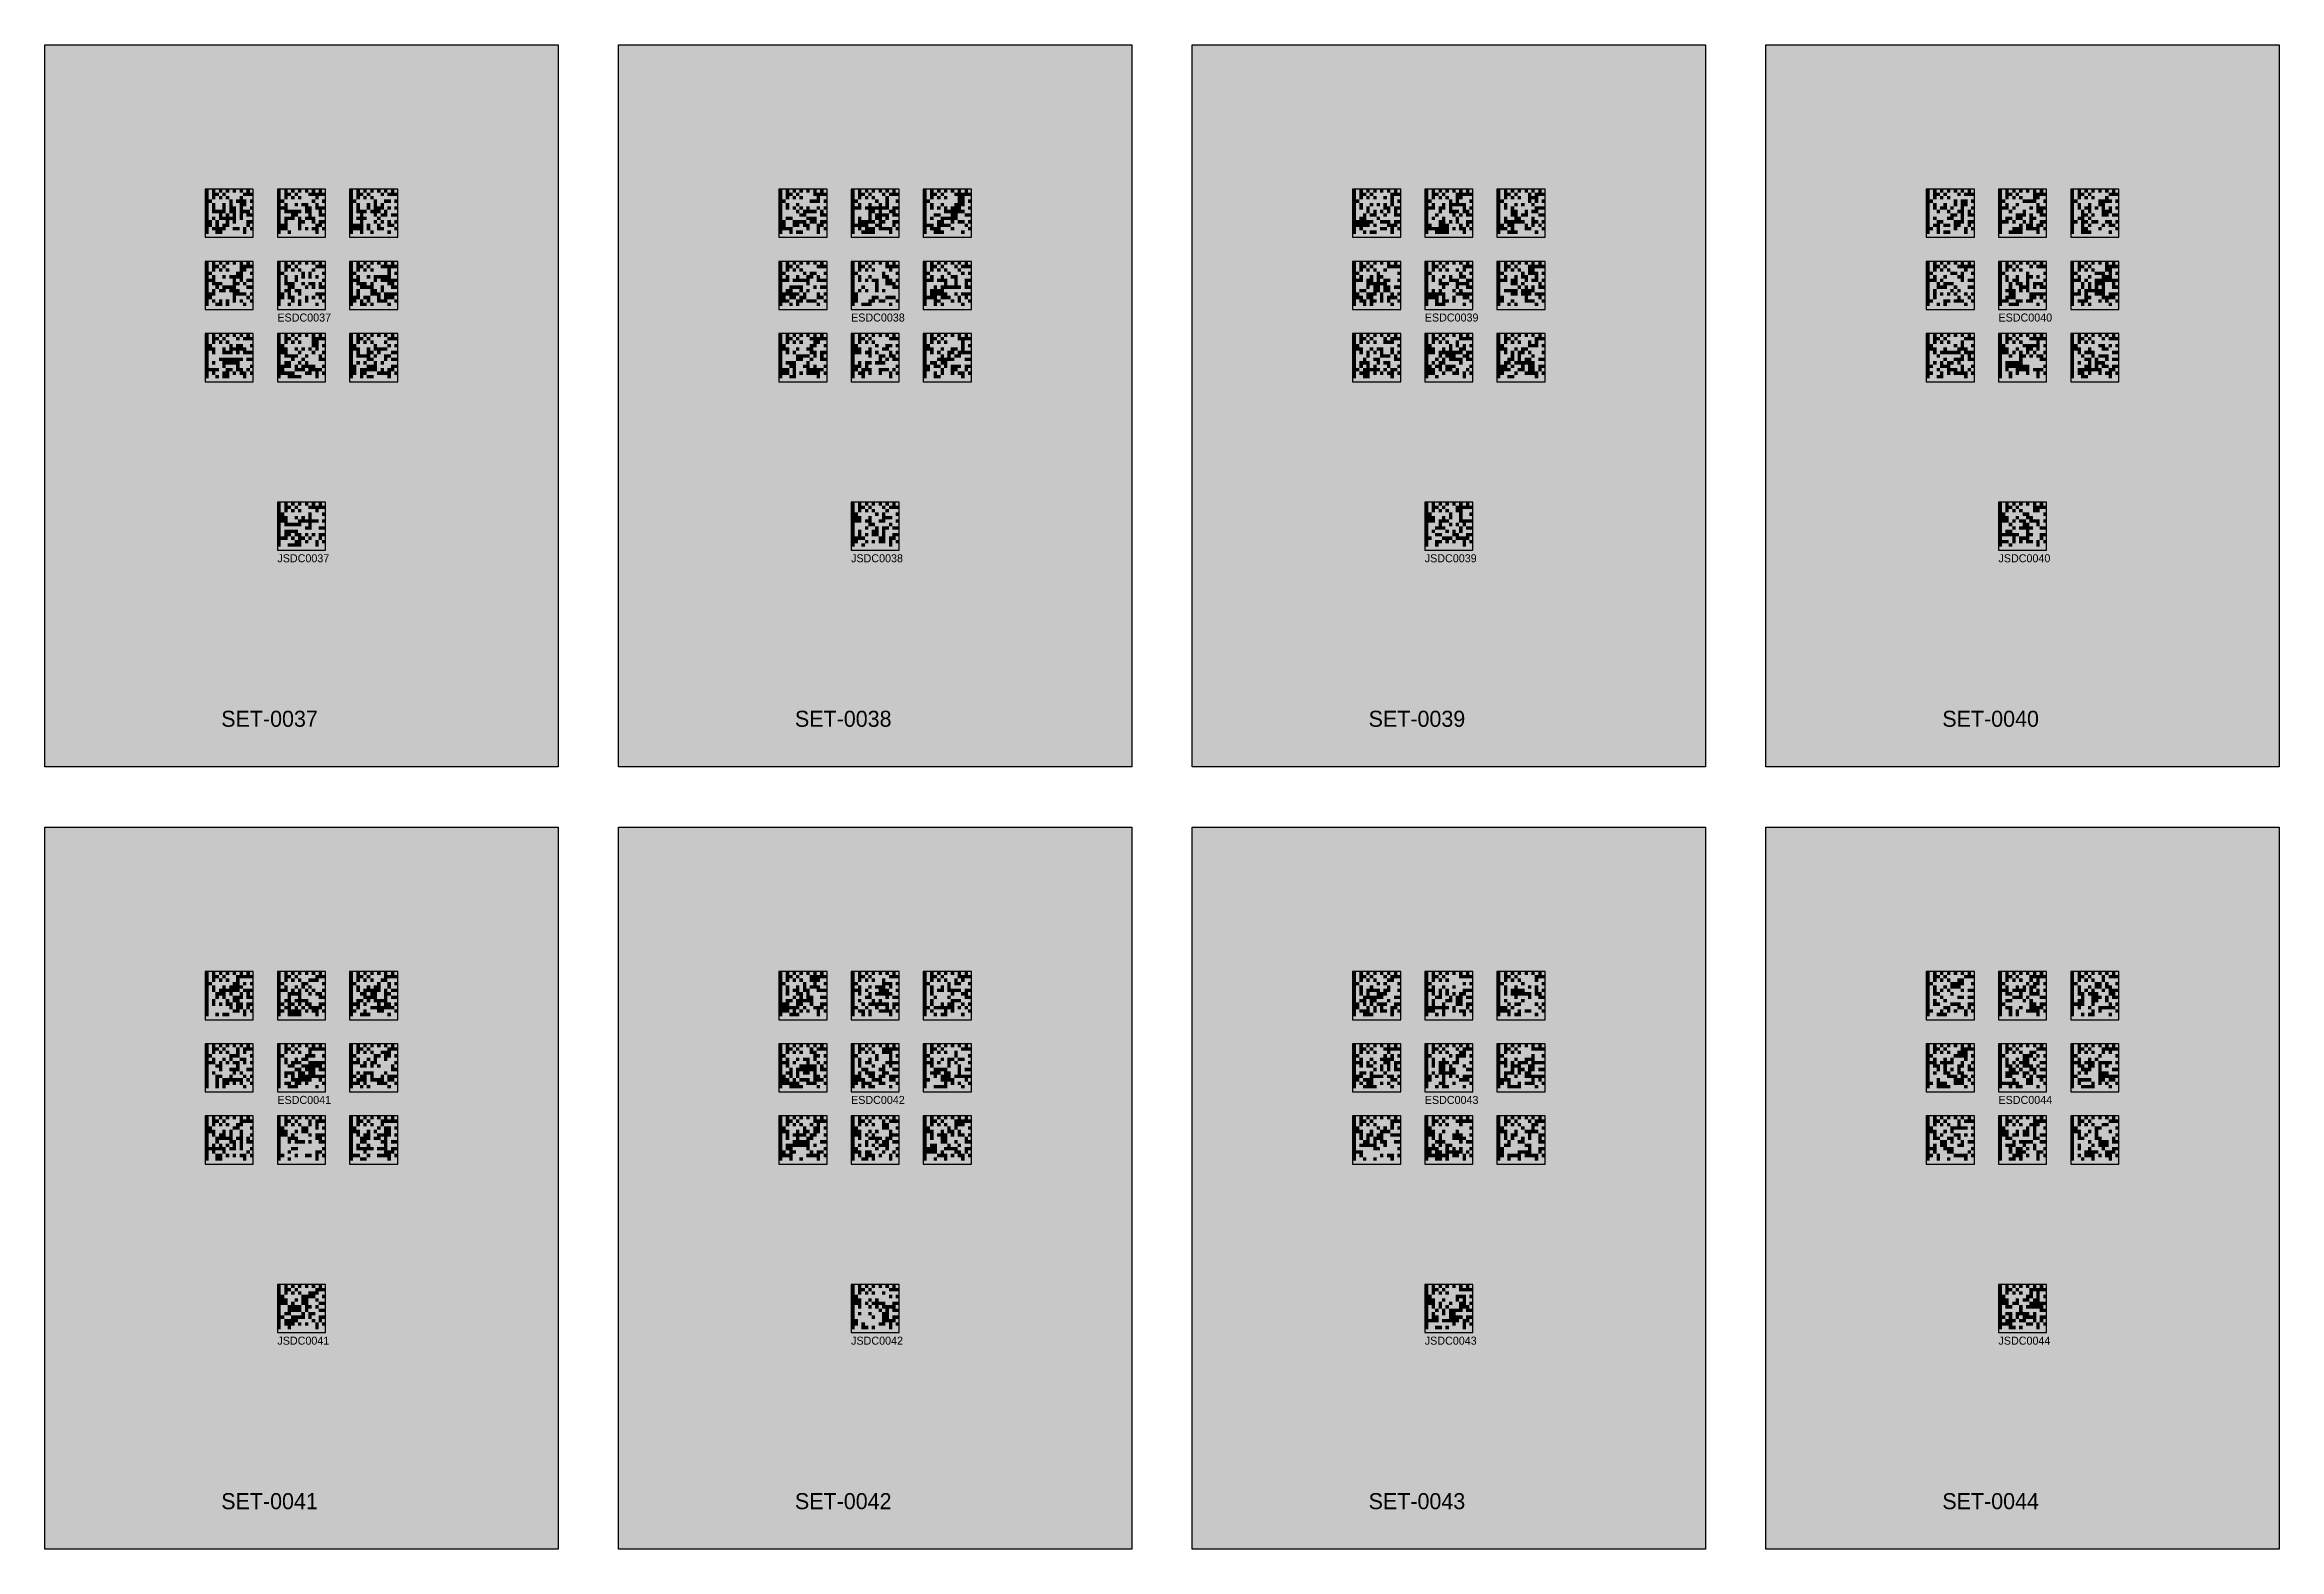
# Model space of a CAD drawing. Header units: millimetres. Extents: x 0 to 557, y -2520 to 0.
# Drawn here: x 0 to 557, y -2130 to -1755 of the extents above; entities that cross this region are included whole.
import ezdxf

# ---------------------------------------------------------------- set-up
doc = ezdxf.new("R2010")
doc.units = ezdxf.units.MM

msp = doc.modelspace()

# ---------------------------------------------------------------- texts
at = {"true_color": 0x000000}
for s, height, p in [('ESDC0037', 2, (58, -1824)), ('ESDC0038', 2, (201, -1824)), ('ESDC0039', 2, (344, -1824)), ('ESDC0040', 2, (487, -1824)), ('JSDC0037', 2, (58, -1884)), ('JSDC0038', 2, (201, -1884)), ('JSDC0039', 2, (344, -1884)), ('JSDC0040', 2, (487, -1884)), ('SET-0037', 4, (44, -1925)), ('SET-0038', 4, (187, -1925)), ('SET-0039', 4, (330, -1925)), ('SET-0040', 4, (473, -1925)), ('ESDC0041', 2, (58, -2019)), ('ESDC0042', 2, (201, -2019)), ('ESDC0043', 2, (344, -2019)), ('ESDC0044', 2, (487, -2019)), ('JSDC0041', 2, (58, -2079)), ('JSDC0042', 2, (201, -2079)), ('JSDC0043', 2, (344, -2079)), ('JSDC0044', 2, (487, -2079)), ('SET-0041', 4, (44, -2120)), ('SET-0042', 4, (187, -2120)), ('SET-0043', 4, (330, -2120)), ('SET-0044', 4, (473, -2120))]:
    msp.add_text(s, height=height, dxfattribs=at).set_placement(p)

# ---------------------------------------------------------------- blocks, each defined once
blk = doc.blocks.new('ASDC0041')
at = {"true_color": 0xffffff}
blk.add_hatch(color=7, dxfattribs=at).paths.add_polyline_path([(0, 0), (12, 0), (12, 12), (0, 12)])
at = {"true_color": 0x000000}
for points in [[(0, 11.83), (0.86, 11.83), (0.86, 12), (0, 12)], [(0, 11.66), (0.86, 11.66), (0.86, 11.83), (0, 11.83)], [(0, 11.49), (0.86, 11.49), (0.86, 11.66), (0, 11.66)], [(0, 11.31), (0.86, 11.31), (0.86, 11.49), (0, 11.49)], [(0, 11.14), (0.86, 11.14), (0.86, 11.31), (0, 11.31)], [(0, 10.97), (0.86, 10.97), (0.86, 11.14), (0, 11.14)], [(1.71, 11.83), (2.57, 11.83), (2.57, 12), (1.71, 12)], [(1.71, 11.66), (2.57, 11.66), (2.57, 11.83), (1.71, 11.83)], [(1.71, 11.49), (2.57, 11.49), (2.57, 11.66), (1.71, 11.66)], [(1.71, 11.31), (2.57, 11.31), (2.57, 11.49), (1.71, 11.49)], [(1.71, 11.14), (2.57, 11.14), (2.57, 11.31), (1.71, 11.31)], [(1.71, 10.97), (3.43, 10.97), (3.43, 11.14), (1.71, 11.14)], [(3.43, 11.83), (4.29, 11.83), (4.29, 12), (3.43, 12)], [(3.43, 11.66), (4.29, 11.66), (4.29, 11.83), (3.43, 11.83)], [(3.43, 11.49), (4.29, 11.49), (4.29, 11.66), (3.43, 11.66)], [(3.43, 11.31), (4.29, 11.31), (4.29, 11.49), (3.43, 11.49)], [(3.43, 11.14), (4.29, 11.14), (4.29, 11.31), (3.43, 11.31)], [(4.29, 10.97), (5.14, 10.97), (5.14, 11.14), (4.29, 11.14)], [(5.14, 11.83), (6, 11.83), (6, 12), (5.14, 12)], [(5.14, 11.66), (6, 11.66), (6, 11.83), (5.14, 11.83)], [(5.14, 11.49), (6, 11.49), (6, 11.66), (5.14, 11.66)], [(5.14, 11.31), (6, 11.31), (6, 11.49), (5.14, 11.49)], [(5.14, 11.14), (6, 11.14), (6, 11.31), (5.14, 11.31)], [(6.86, 11.83), (7.71, 11.83), (7.71, 12), (6.86, 12)], [(6.86, 11.66), (7.71, 11.66), (7.71, 11.83), (6.86, 11.83)], [(6.86, 11.49), (7.71, 11.49), (7.71, 11.66), (6.86, 11.66)], [(6.86, 11.31), (7.71, 11.31), (7.71, 11.49), (6.86, 11.49)], [(6.86, 11.14), (7.71, 11.14), (7.71, 11.31), (6.86, 11.31)], [(7.71, 10.97), (12, 10.97), (12, 11.14), (7.71, 11.14)], [(8.57, 11.83), (9.43, 11.83), (9.43, 12), (8.57, 12)], [(8.57, 11.66), (9.43, 11.66), (9.43, 11.83), (8.57, 11.83)], [(8.57, 11.49), (9.43, 11.49), (9.43, 11.66), (8.57, 11.66)], [(8.57, 11.31), (9.43, 11.31), (9.43, 11.49), (8.57, 11.49)], [(8.57, 11.14), (9.43, 11.14), (9.43, 11.31), (8.57, 11.31)], [(10.29, 11.83), (11.14, 11.83), (11.14, 12), (10.29, 12)], [(10.29, 11.66), (11.14, 11.66), (11.14, 11.83), (10.29, 11.83)], [(10.29, 11.49), (11.14, 11.49), (11.14, 11.66), (10.29, 11.66)], [(10.29, 11.31), (11.14, 11.31), (11.14, 11.49), (10.29, 11.49)], [(10.29, 11.14), (11.14, 11.14), (11.14, 11.31), (10.29, 11.31)], [(0, 10.8), (0.86, 10.8), (0.86, 10.97), (0, 10.97)], [(0, 10.63), (0.86, 10.63), (0.86, 10.8), (0, 10.8)], [(0, 10.46), (0.86, 10.46), (0.86, 10.63), (0, 10.63)], [(0, 10.29), (0.86, 10.29), (0.86, 10.46), (0, 10.46)], [(0, 10.11), (0.86, 10.11), (0.86, 10.29), (0, 10.29)], [(0, 9.94), (0.86, 9.94), (0.86, 10.11), (0, 10.11)], [(0, 9.77), (0.86, 9.77), (0.86, 9.94), (0, 9.94)], [(0, 9.6), (0.86, 9.6), (0.86, 9.77), (0, 9.77)], [(0, 9.43), (0.86, 9.43), (0.86, 9.6), (0, 9.6)], [(0, 9.26), (1.71, 9.26), (1.71, 9.43), (0, 9.43)], [(0, 9.09), (1.71, 9.09), (1.71, 9.26), (0, 9.26)], [(0, 8.91), (1.71, 8.91), (1.71, 9.09), (0, 9.09)], [(0, 8.74), (1.71, 8.74), (1.71, 8.91), (0, 8.91)], [(0, 8.57), (1.71, 8.57), (1.71, 8.74), (0, 8.74)], [(0, 8.4), (0.86, 8.4), (0.86, 8.57), (0, 8.57)], [(0, 8.23), (0.86, 8.23), (0.86, 8.4), (0, 8.4)], [(0, 8.06), (0.86, 8.06), (0.86, 8.23), (0, 8.23)], [(0, 7.89), (0.86, 7.89), (0.86, 8.06), (0, 8.06)], [(0, 7.71), (0.86, 7.71), (0.86, 7.89), (0, 7.89)], [(0, 7.54), (0.86, 7.54), (0.86, 7.71), (0, 7.71)], [(0, 7.37), (0.86, 7.37), (0.86, 7.54), (0, 7.54)], [(0, 7.2), (0.86, 7.2), (0.86, 7.37), (0, 7.37)], [(0, 7.03), (0.86, 7.03), (0.86, 7.2), (0, 7.2)], [(0, 6.86), (0.86, 6.86), (0.86, 7.03), (0, 7.03)], [(0, 6.69), (0.86, 6.69), (0.86, 6.86), (0, 6.86)], [(0, 6.51), (0.86, 6.51), (0.86, 6.69), (0, 6.69)], [(0, 6.34), (0.86, 6.34), (0.86, 6.51), (0, 6.51)], [(0, 6.17), (0.86, 6.17), (0.86, 6.34), (0, 6.34)], [(0, 6), (0.86, 6), (0.86, 6.17), (0, 6.17)], [(0, 5.83), (0.86, 5.83), (0.86, 6), (0, 6)], [(0, 5.66), (0.86, 5.66), (0.86, 5.83), (0, 5.83)], [(0, 5.49), (0.86, 5.49), (0.86, 5.66), (0, 5.66)], [(1.71, 10.8), (3.43, 10.8), (3.43, 10.97), (1.71, 10.97)], [(1.71, 10.63), (3.43, 10.63), (3.43, 10.8), (1.71, 10.8)], [(1.71, 10.46), (3.43, 10.46), (3.43, 10.63), (1.71, 10.63)], [(1.71, 10.29), (3.43, 10.29), (3.43, 10.46), (1.71, 10.46)], [(1.71, 10.11), (2.57, 10.11), (2.57, 10.29), (1.71, 10.29)], [(1.71, 9.94), (2.57, 9.94), (2.57, 10.11), (1.71, 10.11)], [(1.71, 9.77), (2.57, 9.77), (2.57, 9.94), (1.71, 9.94)], [(1.71, 9.6), (2.57, 9.6), (2.57, 9.77), (1.71, 9.77)], [(1.71, 9.43), (2.57, 9.43), (2.57, 9.6), (1.71, 9.6)], [(1.71, 8.4), (2.57, 8.4), (2.57, 8.57), (1.71, 8.57)], [(1.71, 8.23), (2.57, 8.23), (2.57, 8.4), (1.71, 8.4)], [(1.71, 8.06), (2.57, 8.06), (2.57, 8.23), (1.71, 8.23)], [(1.71, 7.89), (2.57, 7.89), (2.57, 8.06), (1.71, 8.06)], [(1.71, 7.71), (2.57, 7.71), (2.57, 7.89), (1.71, 7.89)], [(1.71, 7.54), (2.57, 7.54), (2.57, 7.71), (1.71, 7.71)], [(1.71, 7.37), (2.57, 7.37), (2.57, 7.54), (1.71, 7.54)], [(1.71, 7.2), (2.57, 7.2), (2.57, 7.37), (1.71, 7.37)], [(1.71, 7.03), (2.57, 7.03), (2.57, 7.2), (1.71, 7.2)], [(1.71, 6.86), (2.57, 6.86), (2.57, 7.03), (1.71, 7.03)], [(2.57, 6.69), (5.14, 6.69), (5.14, 6.86), (2.57, 6.86)], [(2.57, 6.51), (5.14, 6.51), (5.14, 6.69), (2.57, 6.69)], [(2.57, 6.34), (5.14, 6.34), (5.14, 6.51), (2.57, 6.51)], [(2.57, 6.17), (5.14, 6.17), (5.14, 6.34), (2.57, 6.34)], [(2.57, 6), (5.14, 6), (5.14, 6.17), (2.57, 6.17)], [(2.57, 5.83), (3.43, 5.83), (3.43, 6), (2.57, 6)], [(2.57, 5.66), (3.43, 5.66), (3.43, 5.83), (2.57, 5.83)], [(2.57, 5.49), (3.43, 5.49), (3.43, 5.66), (2.57, 5.66)], [(3.43, 10.11), (4.29, 10.11), (4.29, 10.29), (3.43, 10.29)], [(3.43, 9.94), (4.29, 9.94), (4.29, 10.11), (3.43, 10.11)], [(3.43, 9.77), (4.29, 9.77), (4.29, 9.94), (3.43, 9.94)], [(3.43, 9.6), (4.29, 9.6), (4.29, 9.77), (3.43, 9.77)], [(3.43, 9.43), (4.29, 9.43), (4.29, 9.6), (3.43, 9.6)], [(3.43, 7.54), (8.57, 7.54), (8.57, 7.71), (3.43, 7.71)], [(3.43, 7.37), (8.57, 7.37), (8.57, 7.54), (3.43, 7.54)], [(3.43, 7.2), (8.57, 7.2), (8.57, 7.37), (3.43, 7.37)], [(3.43, 7.03), (8.57, 7.03), (8.57, 7.2), (3.43, 7.2)], [(3.43, 6.86), (8.57, 6.86), (8.57, 7.03), (3.43, 7.03)], [(4.29, 10.8), (5.14, 10.8), (5.14, 10.97), (4.29, 10.97)], [(4.29, 10.63), (5.14, 10.63), (5.14, 10.8), (4.29, 10.8)], [(4.29, 10.46), (5.14, 10.46), (5.14, 10.63), (4.29, 10.63)], [(4.29, 10.29), (5.14, 10.29), (5.14, 10.46), (4.29, 10.46)], [(4.29, 8.4), (5.14, 8.4), (5.14, 8.57), (4.29, 8.57)], [(4.29, 8.23), (5.14, 8.23), (5.14, 8.4), (4.29, 8.4)], [(4.29, 8.06), (5.14, 8.06), (5.14, 8.23), (4.29, 8.23)], [(4.29, 7.89), (5.14, 7.89), (5.14, 8.06), (4.29, 8.06)], [(4.29, 7.71), (5.14, 7.71), (5.14, 7.89), (4.29, 7.89)], [(4.29, 5.83), (5.14, 5.83), (5.14, 6), (4.29, 6)], [(4.29, 5.66), (5.14, 5.66), (5.14, 5.83), (4.29, 5.83)], [(4.29, 5.49), (5.14, 5.49), (5.14, 5.66), (4.29, 5.66)], [(5.14, 10.11), (6, 10.11), (6, 10.29), (5.14, 10.29)], [(5.14, 9.94), (6, 9.94), (6, 10.11), (5.14, 10.11)], [(5.14, 9.77), (6, 9.77), (6, 9.94), (5.14, 9.94)], [(5.14, 9.6), (6, 9.6), (6, 9.77), (5.14, 9.77)], [(5.14, 9.43), (6, 9.43), (6, 9.6), (5.14, 9.6)], [(6, 8.4), (9.43, 8.4), (9.43, 8.57), (6, 8.57)], [(6, 8.23), (9.43, 8.23), (9.43, 8.4), (6, 8.4)], [(6, 8.06), (9.43, 8.06), (9.43, 8.23), (6, 8.23)], [(6, 7.89), (9.43, 7.89), (9.43, 8.06), (6, 8.06)], [(6, 7.71), (9.43, 7.71), (9.43, 7.89), (6, 7.89)], [(6, 6.69), (6.86, 6.69), (6.86, 6.86), (6, 6.86)], [(6, 6.51), (6.86, 6.51), (6.86, 6.69), (6, 6.69)], [(6, 6.34), (6.86, 6.34), (6.86, 6.51), (6, 6.51)], [(6, 6.17), (6.86, 6.17), (6.86, 6.34), (6, 6.34)], [(6, 6), (6.86, 6), (6.86, 6.17), (6, 6.17)], [(6.86, 9.26), (8.57, 9.26), (8.57, 9.43), (6.86, 9.43)], [(6.86, 9.09), (8.57, 9.09), (8.57, 9.26), (6.86, 9.26)], [(6.86, 8.91), (8.57, 8.91), (8.57, 9.09), (6.86, 9.09)], [(6.86, 8.74), (8.57, 8.74), (8.57, 8.91), (6.86, 8.91)], [(6.86, 8.57), (8.57, 8.57), (8.57, 8.74), (6.86, 8.74)], [(6.86, 5.83), (9.43, 5.83), (9.43, 6), (6.86, 6)], [(6.86, 5.66), (9.43, 5.66), (9.43, 5.83), (6.86, 5.83)], [(6.86, 5.49), (9.43, 5.49), (9.43, 5.66), (6.86, 5.66)], [(7.71, 10.8), (12, 10.8), (12, 10.97), (7.71, 10.97)], [(7.71, 10.63), (12, 10.63), (12, 10.8), (7.71, 10.8)], [(7.71, 10.46), (12, 10.46), (12, 10.63), (7.71, 10.63)], [(7.71, 10.29), (12, 10.29), (12, 10.46), (7.71, 10.46)], [(7.71, 10.11), (8.57, 10.11), (8.57, 10.29), (7.71, 10.29)], [(7.71, 9.94), (8.57, 9.94), (8.57, 10.11), (7.71, 10.11)], [(7.71, 9.77), (8.57, 9.77), (8.57, 9.94), (7.71, 9.94)], [(7.71, 9.6), (8.57, 9.6), (8.57, 9.77), (7.71, 9.77)], [(7.71, 9.43), (8.57, 9.43), (8.57, 9.6), (7.71, 9.6)], [(8.57, 6.69), (9.43, 6.69), (9.43, 6.86), (8.57, 6.86)], [(8.57, 6.51), (9.43, 6.51), (9.43, 6.69), (8.57, 6.69)], [(8.57, 6.34), (9.43, 6.34), (9.43, 6.51), (8.57, 6.51)], [(8.57, 6.17), (9.43, 6.17), (9.43, 6.34), (8.57, 6.34)], [(8.57, 6), (9.43, 6), (9.43, 6.17), (8.57, 6.17)], [(9.43, 9.26), (10.29, 9.26), (10.29, 9.43), (9.43, 9.43)], [(9.43, 9.09), (10.29, 9.09), (10.29, 9.26), (9.43, 9.26)], [(9.43, 8.91), (10.29, 8.91), (10.29, 9.09), (9.43, 9.09)], [(9.43, 8.74), (10.29, 8.74), (10.29, 8.91), (9.43, 8.91)], [(9.43, 8.57), (10.29, 8.57), (10.29, 8.74), (9.43, 8.74)], [(9.43, 7.54), (12, 7.54), (12, 7.71), (9.43, 7.71)], [(9.43, 7.37), (12, 7.37), (12, 7.54), (9.43, 7.54)], [(9.43, 7.2), (12, 7.2), (12, 7.37), (9.43, 7.37)], [(9.43, 7.03), (12, 7.03), (12, 7.2), (9.43, 7.2)], [(9.43, 6.86), (12, 6.86), (12, 7.03), (9.43, 7.03)], [(10.29, 6.69), (11.14, 6.69), (11.14, 6.86), (10.29, 6.86)], [(10.29, 6.51), (11.14, 6.51), (11.14, 6.69), (10.29, 6.69)], [(10.29, 6.34), (11.14, 6.34), (11.14, 6.51), (10.29, 6.51)], [(10.29, 6.17), (11.14, 6.17), (11.14, 6.34), (10.29, 6.34)], [(10.29, 6), (11.14, 6), (11.14, 6.17), (10.29, 6.17)], [(10.29, 5.83), (12, 5.83), (12, 6), (10.29, 6)], [(10.29, 5.66), (12, 5.66), (12, 5.83), (10.29, 5.83)], [(10.29, 5.49), (12, 5.49), (12, 5.66), (10.29, 5.66)], [(11.14, 9.26), (12, 9.26), (12, 9.43), (11.14, 9.43)], [(11.14, 9.09), (12, 9.09), (12, 9.26), (11.14, 9.26)], [(11.14, 8.91), (12, 8.91), (12, 9.09), (11.14, 9.09)], [(11.14, 8.74), (12, 8.74), (12, 8.91), (11.14, 8.91)], [(11.14, 8.57), (12, 8.57), (12, 8.74), (11.14, 8.74)], [(0, 5.31), (0.86, 5.31), (0.86, 5.49), (0, 5.49)], [(0, 5.14), (0.86, 5.14), (0.86, 5.31), (0, 5.31)], [(0, 4.97), (0.86, 4.97), (0.86, 5.14), (0, 5.14)], [(0, 4.8), (0.86, 4.8), (0.86, 4.97), (0, 4.97)], [(0, 4.63), (0.86, 4.63), (0.86, 4.8), (0, 4.8)], [(0, 4.46), (0.86, 4.46), (0.86, 4.63), (0, 4.63)], [(0, 4.29), (0.86, 4.29), (0.86, 4.46), (0, 4.46)], [(0, 4.11), (0.86, 4.11), (0.86, 4.29), (0, 4.29)], [(0, 3.94), (0.86, 3.94), (0.86, 4.11), (0, 4.11)], [(0, 3.77), (0.86, 3.77), (0.86, 3.94), (0, 3.94)], [(0, 3.6), (0.86, 3.6), (0.86, 3.77), (0, 3.77)], [(0, 3.43), (0.86, 3.43), (0.86, 3.6), (0, 3.6)], [(0, 3.26), (0.86, 3.26), (0.86, 3.43), (0, 3.43)], [(0, 3.09), (0.86, 3.09), (0.86, 3.26), (0, 3.26)], [(0, 2.91), (0.86, 2.91), (0.86, 3.09), (0, 3.09)], [(0, 2.74), (0.86, 2.74), (0.86, 2.91), (0, 2.91)], [(0, 2.57), (0.86, 2.57), (0.86, 2.74), (0, 2.74)], [(0, 2.4), (0.86, 2.4), (0.86, 2.57), (0, 2.57)], [(0, 2.23), (0.86, 2.23), (0.86, 2.4), (0, 2.4)], [(0, 2.06), (0.86, 2.06), (0.86, 2.23), (0, 2.23)], [(0, 1.89), (0.86, 1.89), (0.86, 2.06), (0, 2.06)], [(0, 1.71), (0.86, 1.71), (0.86, 1.89), (0, 1.89)], [(0, 1.54), (0.86, 1.54), (0.86, 1.71), (0, 1.71)], [(0, 1.37), (0.86, 1.37), (0.86, 1.54), (0, 1.54)], [(0, 1.2), (0.86, 1.2), (0.86, 1.37), (0, 1.37)], [(0, 1.03), (0.86, 1.03), (0.86, 1.2), (0, 1.2)], [(0, 0.86), (0.86, 0.86), (0.86, 1.03), (0, 1.03)], [(0, 0.69), (12, 0.69), (12, 0.86), (0, 0.86)], [(0, 0.51), (12, 0.51), (12, 0.69), (0, 0.69)], [(0, 0.34), (12, 0.34), (12, 0.51), (0, 0.51)], [(0, 0.17), (12, 0.17), (12, 0.34), (0, 0.34)], [(0, 0), (12, 0), (12, 0.17), (0, 0.17)], [(1.71, 4.97), (2.57, 4.97), (2.57, 5.14), (1.71, 5.14)], [(1.71, 4.8), (2.57, 4.8), (2.57, 4.97), (1.71, 4.97)], [(1.71, 4.63), (2.57, 4.63), (2.57, 4.8), (1.71, 4.8)], [(1.71, 4.46), (2.57, 4.46), (2.57, 4.63), (1.71, 4.63)], [(1.71, 4.29), (2.57, 4.29), (2.57, 4.46), (1.71, 4.46)], [(1.71, 4.11), (2.57, 4.11), (2.57, 4.29), (1.71, 4.29)], [(1.71, 3.94), (2.57, 3.94), (2.57, 4.11), (1.71, 4.11)], [(1.71, 3.77), (2.57, 3.77), (2.57, 3.94), (1.71, 3.94)], [(1.71, 3.6), (2.57, 3.6), (2.57, 3.77), (1.71, 3.77)], [(1.71, 3.43), (2.57, 3.43), (2.57, 3.6), (1.71, 3.6)], [(2.57, 5.31), (3.43, 5.31), (3.43, 5.49), (2.57, 5.49)], [(2.57, 5.14), (3.43, 5.14), (3.43, 5.31), (2.57, 5.31)], [(2.57, 1.54), (3.43, 1.54), (3.43, 1.71), (2.57, 1.71)], [(2.57, 1.37), (3.43, 1.37), (3.43, 1.54), (2.57, 1.54)], [(2.57, 1.2), (3.43, 1.2), (3.43, 1.37), (2.57, 1.37)], [(2.57, 1.03), (3.43, 1.03), (3.43, 1.2), (2.57, 1.2)], [(2.57, 0.86), (3.43, 0.86), (3.43, 1.03), (2.57, 1.03)], [(3.43, 4.11), (4.29, 4.11), (4.29, 4.29), (3.43, 4.29)], [(3.43, 3.94), (4.29, 3.94), (4.29, 4.11), (3.43, 4.11)], [(3.43, 3.77), (4.29, 3.77), (4.29, 3.94), (3.43, 3.94)], [(3.43, 3.6), (4.29, 3.6), (4.29, 3.77), (3.43, 3.77)], [(3.43, 3.43), (4.29, 3.43), (4.29, 3.6), (3.43, 3.6)], [(4.29, 5.31), (5.14, 5.31), (5.14, 5.49), (4.29, 5.49)], [(4.29, 5.14), (5.14, 5.14), (5.14, 5.31), (4.29, 5.31)], [(4.29, 1.54), (6, 1.54), (6, 1.71), (4.29, 1.71)], [(4.29, 1.37), (6, 1.37), (6, 1.54), (4.29, 1.54)], [(4.29, 1.2), (6, 1.2), (6, 1.37), (4.29, 1.37)], [(4.29, 1.03), (6, 1.03), (6, 1.2), (4.29, 1.2)], [(4.29, 0.86), (6, 0.86), (6, 1.03), (4.29, 1.03)], [(5.14, 4.97), (6, 4.97), (6, 5.14), (5.14, 5.14)], [(5.14, 4.8), (6, 4.8), (6, 4.97), (5.14, 4.97)], [(5.14, 4.63), (6, 4.63), (6, 4.8), (5.14, 4.8)], [(5.14, 4.46), (6, 4.46), (6, 4.63), (5.14, 4.63)], [(5.14, 4.29), (6, 4.29), (6, 4.46), (5.14, 4.46)], [(5.14, 4.11), (6.86, 4.11), (6.86, 4.29), (5.14, 4.29)], [(5.14, 3.94), (6.86, 3.94), (6.86, 4.11), (5.14, 4.11)], [(5.14, 3.77), (6.86, 3.77), (6.86, 3.94), (5.14, 3.94)], [(5.14, 3.6), (6.86, 3.6), (6.86, 3.77), (5.14, 3.77)], [(5.14, 3.43), (6.86, 3.43), (6.86, 3.6), (5.14, 3.6)], [(6, 3.26), (6.86, 3.26), (6.86, 3.43), (6, 3.43)], [(6, 3.09), (6.86, 3.09), (6.86, 3.26), (6, 3.26)], [(6, 2.91), (6.86, 2.91), (6.86, 3.09), (6, 3.09)], [(6, 2.74), (6.86, 2.74), (6.86, 2.91), (6, 2.91)], [(6, 2.57), (6.86, 2.57), (6.86, 2.74), (6, 2.74)], [(6.86, 5.31), (9.43, 5.31), (9.43, 5.49), (6.86, 5.49)], [(6.86, 5.14), (9.43, 5.14), (9.43, 5.31), (6.86, 5.31)], [(6.86, 4.97), (8.57, 4.97), (8.57, 5.14), (6.86, 5.14)], [(6.86, 4.8), (8.57, 4.8), (8.57, 4.97), (6.86, 4.97)], [(6.86, 4.63), (8.57, 4.63), (8.57, 4.8), (6.86, 4.8)], [(6.86, 4.46), (8.57, 4.46), (8.57, 4.63), (6.86, 4.63)], [(6.86, 4.29), (8.57, 4.29), (8.57, 4.46), (6.86, 4.46)], [(6.86, 2.4), (8.57, 2.4), (8.57, 2.57), (6.86, 2.57)], [(6.86, 2.23), (8.57, 2.23), (8.57, 2.4), (6.86, 2.4)], [(6.86, 2.06), (8.57, 2.06), (8.57, 2.23), (6.86, 2.23)], [(6.86, 1.89), (8.57, 1.89), (8.57, 2.06), (6.86, 2.06)], [(6.86, 1.71), (8.57, 1.71), (8.57, 1.89), (6.86, 1.89)], [(7.71, 4.11), (9.43, 4.11), (9.43, 4.29), (7.71, 4.29)], [(7.71, 3.94), (9.43, 3.94), (9.43, 4.11), (7.71, 4.11)], [(7.71, 3.77), (9.43, 3.77), (9.43, 3.94), (7.71, 3.94)], [(7.71, 3.6), (9.43, 3.6), (9.43, 3.77), (7.71, 3.77)], [(7.71, 3.43), (9.43, 3.43), (9.43, 3.6), (7.71, 3.6)], [(7.71, 3.26), (9.43, 3.26), (9.43, 3.43), (7.71, 3.43)], [(7.71, 3.09), (9.43, 3.09), (9.43, 3.26), (7.71, 3.26)], [(7.71, 2.91), (9.43, 2.91), (9.43, 3.09), (7.71, 3.09)], [(7.71, 2.74), (9.43, 2.74), (9.43, 2.91), (7.71, 2.91)], [(7.71, 2.57), (9.43, 2.57), (9.43, 2.74), (7.71, 2.74)], [(9.43, 2.4), (10.29, 2.4), (10.29, 2.57), (9.43, 2.57)], [(9.43, 2.23), (10.29, 2.23), (10.29, 2.4), (9.43, 2.4)], [(9.43, 2.06), (10.29, 2.06), (10.29, 2.23), (9.43, 2.23)], [(9.43, 1.89), (10.29, 1.89), (10.29, 2.06), (9.43, 2.06)], [(9.43, 1.71), (10.29, 1.71), (10.29, 1.89), (9.43, 1.89)], [(9.43, 1.54), (10.29, 1.54), (10.29, 1.71), (9.43, 1.71)], [(9.43, 1.37), (10.29, 1.37), (10.29, 1.54), (9.43, 1.54)], [(9.43, 1.2), (10.29, 1.2), (10.29, 1.37), (9.43, 1.37)], [(9.43, 1.03), (10.29, 1.03), (10.29, 1.2), (9.43, 1.2)], [(9.43, 0.86), (10.29, 0.86), (10.29, 1.03), (9.43, 1.03)], [(10.29, 5.31), (12, 5.31), (12, 5.49), (10.29, 5.49)], [(10.29, 5.14), (12, 5.14), (12, 5.31), (10.29, 5.31)], [(10.29, 4.11), (12, 4.11), (12, 4.29), (10.29, 4.29)], [(10.29, 3.94), (12, 3.94), (12, 4.11), (10.29, 4.11)], [(10.29, 3.77), (12, 3.77), (12, 3.94), (10.29, 3.94)], [(10.29, 3.6), (12, 3.6), (12, 3.77), (10.29, 3.77)], [(10.29, 3.43), (12, 3.43), (12, 3.6), (10.29, 3.6)], [(10.29, 3.26), (11.14, 3.26), (11.14, 3.43), (10.29, 3.43)], [(10.29, 3.09), (11.14, 3.09), (11.14, 3.26), (10.29, 3.26)], [(10.29, 2.91), (11.14, 2.91), (11.14, 3.09), (10.29, 3.09)], [(10.29, 2.74), (11.14, 2.74), (11.14, 2.91), (10.29, 2.91)], [(10.29, 2.57), (11.14, 2.57), (11.14, 2.74), (10.29, 2.74)], [(11.14, 2.4), (12, 2.4), (12, 2.57), (11.14, 2.57)], [(11.14, 2.23), (12, 2.23), (12, 2.4), (11.14, 2.4)], [(11.14, 2.06), (12, 2.06), (12, 2.23), (11.14, 2.23)], [(11.14, 1.89), (12, 1.89), (12, 2.06), (11.14, 2.06)], [(11.14, 1.71), (12, 1.71), (12, 1.89), (11.14, 1.89)]]:
    blk.add_hatch(color=7, dxfattribs=at).paths.add_polyline_path(points)
at = {"true_color": 0xffffff}
blk.add_lwpolyline([(0, 0), (12, 0), (12, 12), (0, 12), (0, 0)], dxfattribs=at)
blk = doc.blocks.new('BSDC0041')
at = {"true_color": 0xffffff}
blk.add_hatch(color=7, dxfattribs=at).paths.add_polyline_path([(0, 0), (12, 0), (12, 12), (0, 12)])
at = {"true_color": 0x000000}
for points in [[(0, 11.83), (0.86, 11.83), (0.86, 12), (0, 12)], [(0, 11.66), (0.86, 11.66), (0.86, 11.83), (0, 11.83)], [(0, 11.49), (0.86, 11.49), (0.86, 11.66), (0, 11.66)], [(0, 11.31), (0.86, 11.31), (0.86, 11.49), (0, 11.49)], [(0, 11.14), (0.86, 11.14), (0.86, 11.31), (0, 11.31)], [(0, 10.97), (0.86, 10.97), (0.86, 11.14), (0, 11.14)], [(1.71, 11.83), (2.57, 11.83), (2.57, 12), (1.71, 12)], [(1.71, 11.66), (2.57, 11.66), (2.57, 11.83), (1.71, 11.83)], [(1.71, 11.49), (2.57, 11.49), (2.57, 11.66), (1.71, 11.66)], [(1.71, 11.31), (2.57, 11.31), (2.57, 11.49), (1.71, 11.49)], [(1.71, 11.14), (2.57, 11.14), (2.57, 11.31), (1.71, 11.31)], [(1.71, 10.97), (3.43, 10.97), (3.43, 11.14), (1.71, 11.14)], [(3.43, 11.83), (4.29, 11.83), (4.29, 12), (3.43, 12)], [(3.43, 11.66), (4.29, 11.66), (4.29, 11.83), (3.43, 11.83)], [(3.43, 11.49), (4.29, 11.49), (4.29, 11.66), (3.43, 11.66)], [(3.43, 11.31), (4.29, 11.31), (4.29, 11.49), (3.43, 11.49)], [(3.43, 11.14), (4.29, 11.14), (4.29, 11.31), (3.43, 11.31)], [(4.29, 10.97), (5.14, 10.97), (5.14, 11.14), (4.29, 11.14)], [(5.14, 11.83), (6, 11.83), (6, 12), (5.14, 12)], [(5.14, 11.66), (6, 11.66), (6, 11.83), (5.14, 11.83)], [(5.14, 11.49), (6, 11.49), (6, 11.66), (5.14, 11.66)], [(5.14, 11.31), (6, 11.31), (6, 11.49), (5.14, 11.49)], [(5.14, 11.14), (6, 11.14), (6, 11.31), (5.14, 11.31)], [(6.86, 11.83), (7.71, 11.83), (7.71, 12), (6.86, 12)], [(6.86, 11.66), (7.71, 11.66), (7.71, 11.83), (6.86, 11.83)], [(6.86, 11.49), (7.71, 11.49), (7.71, 11.66), (6.86, 11.66)], [(6.86, 11.31), (7.71, 11.31), (7.71, 11.49), (6.86, 11.49)], [(6.86, 11.14), (7.71, 11.14), (7.71, 11.31), (6.86, 11.31)], [(8.57, 11.83), (9.43, 11.83), (9.43, 12), (8.57, 12)], [(8.57, 11.66), (9.43, 11.66), (9.43, 11.83), (8.57, 11.83)], [(8.57, 11.49), (9.43, 11.49), (9.43, 11.66), (8.57, 11.66)], [(8.57, 11.31), (9.43, 11.31), (9.43, 11.49), (8.57, 11.49)], [(8.57, 11.14), (9.43, 11.14), (9.43, 11.31), (8.57, 11.31)], [(9.43, 10.97), (12, 10.97), (12, 11.14), (9.43, 11.14)], [(10.29, 11.83), (11.14, 11.83), (11.14, 12), (10.29, 12)], [(10.29, 11.66), (11.14, 11.66), (11.14, 11.83), (10.29, 11.83)], [(10.29, 11.49), (11.14, 11.49), (11.14, 11.66), (10.29, 11.66)], [(10.29, 11.31), (11.14, 11.31), (11.14, 11.49), (10.29, 11.49)], [(10.29, 11.14), (11.14, 11.14), (11.14, 11.31), (10.29, 11.31)], [(0, 10.8), (0.86, 10.8), (0.86, 10.97), (0, 10.97)], [(0, 10.63), (0.86, 10.63), (0.86, 10.8), (0, 10.8)], [(0, 10.46), (0.86, 10.46), (0.86, 10.63), (0, 10.63)], [(0, 10.29), (0.86, 10.29), (0.86, 10.46), (0, 10.46)], [(0, 10.11), (0.86, 10.11), (0.86, 10.29), (0, 10.29)], [(0, 9.94), (0.86, 9.94), (0.86, 10.11), (0, 10.11)], [(0, 9.77), (0.86, 9.77), (0.86, 9.94), (0, 9.94)], [(0, 9.6), (0.86, 9.6), (0.86, 9.77), (0, 9.77)], [(0, 9.43), (0.86, 9.43), (0.86, 9.6), (0, 9.6)], [(0, 9.26), (1.71, 9.26), (1.71, 9.43), (0, 9.43)], [(0, 9.09), (1.71, 9.09), (1.71, 9.26), (0, 9.26)], [(0, 8.91), (1.71, 8.91), (1.71, 9.09), (0, 9.09)], [(0, 8.74), (1.71, 8.74), (1.71, 8.91), (0, 8.91)], [(0, 8.57), (1.71, 8.57), (1.71, 8.74), (0, 8.74)], [(0, 8.4), (0.86, 8.4), (0.86, 8.57), (0, 8.57)], [(0, 8.23), (0.86, 8.23), (0.86, 8.4), (0, 8.4)], [(0, 8.06), (0.86, 8.06), (0.86, 8.23), (0, 8.23)], [(0, 7.89), (0.86, 7.89), (0.86, 8.06), (0, 8.06)], [(0, 7.71), (0.86, 7.71), (0.86, 7.89), (0, 7.89)], [(0, 7.54), (2.57, 7.54), (2.57, 7.71), (0, 7.71)], [(0, 7.37), (2.57, 7.37), (2.57, 7.54), (0, 7.54)], [(0, 7.2), (2.57, 7.2), (2.57, 7.37), (0, 7.37)], [(0, 7.03), (2.57, 7.03), (2.57, 7.2), (0, 7.2)], [(0, 6.86), (2.57, 6.86), (2.57, 7.03), (0, 7.03)], [(0, 6.69), (0.86, 6.69), (0.86, 6.86), (0, 6.86)], [(0, 6.51), (0.86, 6.51), (0.86, 6.69), (0, 6.69)], [(0, 6.34), (0.86, 6.34), (0.86, 6.51), (0, 6.51)], [(0, 6.17), (0.86, 6.17), (0.86, 6.34), (0, 6.34)], [(0, 6), (0.86, 6), (0.86, 6.17), (0, 6.17)], [(0, 5.83), (0.86, 5.83), (0.86, 6), (0, 6)], [(0, 5.66), (0.86, 5.66), (0.86, 5.83), (0, 5.83)], [(0, 5.49), (0.86, 5.49), (0.86, 5.66), (0, 5.66)], [(1.71, 10.8), (3.43, 10.8), (3.43, 10.97), (1.71, 10.97)], [(1.71, 10.63), (3.43, 10.63), (3.43, 10.8), (1.71, 10.8)], [(1.71, 10.46), (3.43, 10.46), (3.43, 10.63), (1.71, 10.63)], [(1.71, 10.29), (3.43, 10.29), (3.43, 10.46), (1.71, 10.46)], [(1.71, 10.11), (2.57, 10.11), (2.57, 10.29), (1.71, 10.29)], [(1.71, 9.94), (2.57, 9.94), (2.57, 10.11), (1.71, 10.11)], [(1.71, 9.77), (2.57, 9.77), (2.57, 9.94), (1.71, 9.94)], [(1.71, 9.6), (2.57, 9.6), (2.57, 9.77), (1.71, 9.77)], [(1.71, 9.43), (2.57, 9.43), (2.57, 9.6), (1.71, 9.6)], [(1.71, 8.4), (2.57, 8.4), (2.57, 8.57), (1.71, 8.57)], [(1.71, 8.23), (2.57, 8.23), (2.57, 8.4), (1.71, 8.4)], [(1.71, 8.06), (2.57, 8.06), (2.57, 8.23), (1.71, 8.23)], [(1.71, 7.89), (2.57, 7.89), (2.57, 8.06), (1.71, 8.06)], [(1.71, 7.71), (2.57, 7.71), (2.57, 7.89), (1.71, 7.89)], [(2.57, 6.69), (6, 6.69), (6, 6.86), (2.57, 6.86)], [(2.57, 6.51), (6, 6.51), (6, 6.69), (2.57, 6.69)], [(2.57, 6.34), (6, 6.34), (6, 6.51), (2.57, 6.51)], [(2.57, 6.17), (6, 6.17), (6, 6.34), (2.57, 6.34)], [(2.57, 6), (6, 6), (6, 6.17), (2.57, 6.17)], [(2.57, 5.83), (3.43, 5.83), (3.43, 6), (2.57, 6)], [(2.57, 5.66), (3.43, 5.66), (3.43, 5.83), (2.57, 5.83)], [(2.57, 5.49), (3.43, 5.49), (3.43, 5.66), (2.57, 5.66)], [(3.43, 10.11), (4.29, 10.11), (4.29, 10.29), (3.43, 10.29)], [(3.43, 9.94), (4.29, 9.94), (4.29, 10.11), (3.43, 10.11)], [(3.43, 9.77), (4.29, 9.77), (4.29, 9.94), (3.43, 9.94)], [(3.43, 9.6), (4.29, 9.6), (4.29, 9.77), (3.43, 9.77)], [(3.43, 9.43), (4.29, 9.43), (4.29, 9.6), (3.43, 9.6)], [(3.43, 7.54), (4.29, 7.54), (4.29, 7.71), (3.43, 7.71)], [(3.43, 7.37), (4.29, 7.37), (4.29, 7.54), (3.43, 7.54)], [(3.43, 7.2), (4.29, 7.2), (4.29, 7.37), (3.43, 7.37)], [(3.43, 7.03), (4.29, 7.03), (4.29, 7.2), (3.43, 7.2)], [(3.43, 6.86), (4.29, 6.86), (4.29, 7.03), (3.43, 7.03)], [(4.29, 10.8), (5.14, 10.8), (5.14, 10.97), (4.29, 10.97)], [(4.29, 10.63), (5.14, 10.63), (5.14, 10.8), (4.29, 10.8)], [(4.29, 10.46), (5.14, 10.46), (5.14, 10.63), (4.29, 10.63)], [(4.29, 10.29), (5.14, 10.29), (5.14, 10.46), (4.29, 10.46)], [(4.29, 8.4), (5.14, 8.4), (5.14, 8.57), (4.29, 8.57)], [(4.29, 8.23), (5.14, 8.23), (5.14, 8.4), (4.29, 8.4)], [(4.29, 8.06), (5.14, 8.06), (5.14, 8.23), (4.29, 8.23)], [(4.29, 7.89), (5.14, 7.89), (5.14, 8.06), (4.29, 8.06)], [(4.29, 7.71), (5.14, 7.71), (5.14, 7.89), (4.29, 7.89)], [(5.14, 10.11), (6, 10.11), (6, 10.29), (5.14, 10.29)], [(5.14, 9.94), (6, 9.94), (6, 10.11), (5.14, 10.11)], [(5.14, 9.77), (6, 9.77), (6, 9.94), (5.14, 9.94)], [(5.14, 9.6), (6, 9.6), (6, 9.77), (5.14, 9.77)], [(5.14, 9.43), (6, 9.43), (6, 9.6), (5.14, 9.6)], [(5.14, 7.54), (6, 7.54), (6, 7.71), (5.14, 7.71)], [(5.14, 7.37), (6, 7.37), (6, 7.54), (5.14, 7.54)], [(5.14, 7.2), (6, 7.2), (6, 7.37), (5.14, 7.37)], [(5.14, 7.03), (6, 7.03), (6, 7.2), (5.14, 7.2)], [(5.14, 6.86), (6, 6.86), (6, 7.03), (5.14, 7.03)], [(5.14, 5.83), (6, 5.83), (6, 6), (5.14, 6)], [(5.14, 5.66), (6, 5.66), (6, 5.83), (5.14, 5.83)], [(5.14, 5.49), (6, 5.49), (6, 5.66), (5.14, 5.66)], [(6, 9.26), (7.71, 9.26), (7.71, 9.43), (6, 9.43)], [(6, 9.09), (7.71, 9.09), (7.71, 9.26), (6, 9.26)], [(6, 8.91), (7.71, 8.91), (7.71, 9.09), (6, 9.09)], [(6, 8.74), (7.71, 8.74), (7.71, 8.91), (6, 8.91)], [(6, 8.57), (7.71, 8.57), (7.71, 8.74), (6, 8.74)], [(6, 8.4), (6.86, 8.4), (6.86, 8.57), (6, 8.57)], [(6, 8.23), (6.86, 8.23), (6.86, 8.4), (6, 8.4)], [(6, 8.06), (6.86, 8.06), (6.86, 8.23), (6, 8.23)], [(6, 7.89), (6.86, 7.89), (6.86, 8.06), (6, 8.06)], [(6, 7.71), (6.86, 7.71), (6.86, 7.89), (6, 7.89)], [(6.86, 7.54), (7.71, 7.54), (7.71, 7.71), (6.86, 7.71)], [(6.86, 7.37), (7.71, 7.37), (7.71, 7.54), (6.86, 7.54)], [(6.86, 7.2), (7.71, 7.2), (7.71, 7.37), (6.86, 7.37)], [(6.86, 7.03), (7.71, 7.03), (7.71, 7.2), (6.86, 7.2)], [(6.86, 6.86), (7.71, 6.86), (7.71, 7.03), (6.86, 7.03)], [(7.71, 10.11), (10.29, 10.11), (10.29, 10.29), (7.71, 10.29)], [(7.71, 9.94), (10.29, 9.94), (10.29, 10.11), (7.71, 10.11)], [(7.71, 9.77), (10.29, 9.77), (10.29, 9.94), (7.71, 9.94)], [(7.71, 9.6), (10.29, 9.6), (10.29, 9.77), (7.71, 9.77)], [(7.71, 9.43), (10.29, 9.43), (10.29, 9.6), (7.71, 9.6)], [(7.71, 8.4), (8.57, 8.4), (8.57, 8.57), (7.71, 8.57)], [(7.71, 8.23), (8.57, 8.23), (8.57, 8.4), (7.71, 8.4)], [(7.71, 8.06), (8.57, 8.06), (8.57, 8.23), (7.71, 8.23)], [(7.71, 7.89), (8.57, 7.89), (8.57, 8.06), (7.71, 8.06)], [(7.71, 7.71), (8.57, 7.71), (8.57, 7.89), (7.71, 7.89)], [(7.71, 6.69), (8.57, 6.69), (8.57, 6.86), (7.71, 6.86)], [(7.71, 6.51), (8.57, 6.51), (8.57, 6.69), (7.71, 6.69)], [(7.71, 6.34), (8.57, 6.34), (8.57, 6.51), (7.71, 6.51)], [(7.71, 6.17), (8.57, 6.17), (8.57, 6.34), (7.71, 6.34)], [(7.71, 6), (8.57, 6), (8.57, 6.17), (7.71, 6.17)], [(8.57, 7.54), (9.43, 7.54), (9.43, 7.71), (8.57, 7.71)], [(8.57, 7.37), (9.43, 7.37), (9.43, 7.54), (8.57, 7.54)], [(8.57, 7.2), (9.43, 7.2), (9.43, 7.37), (8.57, 7.37)], [(8.57, 7.03), (9.43, 7.03), (9.43, 7.2), (8.57, 7.2)], [(8.57, 6.86), (9.43, 6.86), (9.43, 7.03), (8.57, 7.03)], [(9.43, 10.8), (12, 10.8), (12, 10.97), (9.43, 10.97)], [(9.43, 10.63), (12, 10.63), (12, 10.8), (9.43, 10.8)], [(9.43, 10.46), (12, 10.46), (12, 10.63), (9.43, 10.63)], [(9.43, 10.29), (12, 10.29), (12, 10.46), (9.43, 10.46)], [(9.43, 6.69), (11.14, 6.69), (11.14, 6.86), (9.43, 6.86)], [(9.43, 6.51), (11.14, 6.51), (11.14, 6.69), (9.43, 6.69)], [(9.43, 6.34), (11.14, 6.34), (11.14, 6.51), (9.43, 6.51)], [(9.43, 6.17), (11.14, 6.17), (11.14, 6.34), (9.43, 6.34)], [(9.43, 6), (11.14, 6), (11.14, 6.17), (9.43, 6.17)], [(10.29, 5.83), (12, 5.83), (12, 6), (10.29, 6)], [(10.29, 5.66), (12, 5.66), (12, 5.83), (10.29, 5.83)], [(10.29, 5.49), (12, 5.49), (12, 5.66), (10.29, 5.66)], [(11.14, 9.26), (12, 9.26), (12, 9.43), (11.14, 9.43)], [(11.14, 9.09), (12, 9.09), (12, 9.26), (11.14, 9.26)], [(11.14, 8.91), (12, 8.91), (12, 9.09), (11.14, 9.09)], [(11.14, 8.74), (12, 8.74), (12, 8.91), (11.14, 8.91)], [(11.14, 8.57), (12, 8.57), (12, 8.74), (11.14, 8.74)], [(11.14, 7.54), (12, 7.54), (12, 7.71), (11.14, 7.71)], [(11.14, 7.37), (12, 7.37), (12, 7.54), (11.14, 7.54)], [(11.14, 7.2), (12, 7.2), (12, 7.37), (11.14, 7.37)], [(11.14, 7.03), (12, 7.03), (12, 7.2), (11.14, 7.2)], [(11.14, 6.86), (12, 6.86), (12, 7.03), (11.14, 7.03)], [(0, 5.31), (0.86, 5.31), (0.86, 5.49), (0, 5.49)], [(0, 5.14), (0.86, 5.14), (0.86, 5.31), (0, 5.31)], [(0, 4.97), (0.86, 4.97), (0.86, 5.14), (0, 5.14)], [(0, 4.8), (0.86, 4.8), (0.86, 4.97), (0, 4.97)], [(0, 4.63), (0.86, 4.63), (0.86, 4.8), (0, 4.8)], [(0, 4.46), (0.86, 4.46), (0.86, 4.63), (0, 4.63)], [(0, 4.29), (0.86, 4.29), (0.86, 4.46), (0, 4.46)], [(0, 4.11), (1.71, 4.11), (1.71, 4.29), (0, 4.29)], [(0, 3.94), (1.71, 3.94), (1.71, 4.11), (0, 4.11)], [(0, 3.77), (1.71, 3.77), (1.71, 3.94), (0, 3.94)], [(0, 3.6), (1.71, 3.6), (1.71, 3.77), (0, 3.77)], [(0, 3.43), (1.71, 3.43), (1.71, 3.6), (0, 3.6)], [(0, 3.26), (0.86, 3.26), (0.86, 3.43), (0, 3.43)], [(0, 3.09), (0.86, 3.09), (0.86, 3.26), (0, 3.26)], [(0, 2.91), (0.86, 2.91), (0.86, 3.09), (0, 3.09)], [(0, 2.74), (0.86, 2.74), (0.86, 2.91), (0, 2.91)], [(0, 2.57), (0.86, 2.57), (0.86, 2.74), (0, 2.74)], [(0, 2.4), (1.71, 2.4), (1.71, 2.57), (0, 2.57)], [(0, 2.23), (1.71, 2.23), (1.71, 2.4), (0, 2.4)], [(0, 2.06), (1.71, 2.06), (1.71, 2.23), (0, 2.23)], [(0, 1.89), (1.71, 1.89), (1.71, 2.06), (0, 2.06)], [(0, 1.71), (1.71, 1.71), (1.71, 1.89), (0, 1.89)], [(0, 1.54), (0.86, 1.54), (0.86, 1.71), (0, 1.71)], [(0, 1.37), (0.86, 1.37), (0.86, 1.54), (0, 1.54)], [(0, 1.2), (0.86, 1.2), (0.86, 1.37), (0, 1.37)], [(0, 1.03), (0.86, 1.03), (0.86, 1.2), (0, 1.2)], [(0, 0.86), (0.86, 0.86), (0.86, 1.03), (0, 1.03)], [(0, 0.69), (12, 0.69), (12, 0.86), (0, 0.86)], [(0, 0.51), (12, 0.51), (12, 0.69), (0, 0.69)], [(0, 0.34), (12, 0.34), (12, 0.51), (0, 0.51)], [(0, 0.17), (12, 0.17), (12, 0.34), (0, 0.34)], [(0, 0), (12, 0), (12, 0.17), (0, 0.17)], [(1.71, 4.97), (3.43, 4.97), (3.43, 5.14), (1.71, 5.14)], [(1.71, 4.8), (3.43, 4.8), (3.43, 4.97), (1.71, 4.97)], [(1.71, 4.63), (3.43, 4.63), (3.43, 4.8), (1.71, 4.8)], [(1.71, 4.46), (3.43, 4.46), (3.43, 4.63), (1.71, 4.63)], [(1.71, 4.29), (3.43, 4.29), (3.43, 4.46), (1.71, 4.46)], [(1.71, 3.26), (3.43, 3.26), (3.43, 3.43), (1.71, 3.43)], [(1.71, 3.09), (3.43, 3.09), (3.43, 3.26), (1.71, 3.26)], [(1.71, 2.91), (3.43, 2.91), (3.43, 3.09), (1.71, 3.09)], [(1.71, 2.74), (3.43, 2.74), (3.43, 2.91), (1.71, 2.91)], [(1.71, 2.57), (3.43, 2.57), (3.43, 2.74), (1.71, 2.74)], [(2.57, 5.31), (3.43, 5.31), (3.43, 5.49), (2.57, 5.49)], [(2.57, 5.14), (3.43, 5.14), (3.43, 5.31), (2.57, 5.31)], [(2.57, 4.11), (4.29, 4.11), (4.29, 4.29), (2.57, 4.29)], [(2.57, 3.94), (4.29, 3.94), (4.29, 4.11), (2.57, 4.11)], [(2.57, 3.77), (4.29, 3.77), (4.29, 3.94), (2.57, 3.94)], [(2.57, 3.6), (4.29, 3.6), (4.29, 3.77), (2.57, 3.77)], [(2.57, 3.43), (4.29, 3.43), (4.29, 3.6), (2.57, 3.6)], [(2.57, 2.4), (6, 2.4), (6, 2.57), (2.57, 2.57)], [(2.57, 2.23), (6, 2.23), (6, 2.4), (2.57, 2.4)], [(2.57, 2.06), (6, 2.06), (6, 2.23), (2.57, 2.23)], [(2.57, 1.89), (6, 1.89), (6, 2.06), (2.57, 2.06)], [(2.57, 1.71), (6, 1.71), (6, 1.89), (2.57, 1.89)], [(2.57, 1.54), (6, 1.54), (6, 1.71), (2.57, 1.71)], [(2.57, 1.37), (6, 1.37), (6, 1.54), (2.57, 1.54)], [(2.57, 1.2), (6, 1.2), (6, 1.37), (2.57, 1.37)], [(2.57, 1.03), (6, 1.03), (6, 1.2), (2.57, 1.2)], [(2.57, 0.86), (6, 0.86), (6, 1.03), (2.57, 1.03)], [(4.29, 4.97), (7.71, 4.97), (7.71, 5.14), (4.29, 5.14)], [(4.29, 4.8), (7.71, 4.8), (7.71, 4.97), (4.29, 4.97)], [(4.29, 4.63), (7.71, 4.63), (7.71, 4.8), (4.29, 4.8)], [(4.29, 4.46), (7.71, 4.46), (7.71, 4.63), (4.29, 4.63)], [(4.29, 4.29), (7.71, 4.29), (7.71, 4.46), (4.29, 4.46)], [(4.29, 3.26), (5.14, 3.26), (5.14, 3.43), (4.29, 3.43)], [(4.29, 3.09), (5.14, 3.09), (5.14, 3.26), (4.29, 3.26)], [(4.29, 2.91), (5.14, 2.91), (5.14, 3.09), (4.29, 3.09)], [(4.29, 2.74), (5.14, 2.74), (5.14, 2.91), (4.29, 2.91)], [(4.29, 2.57), (5.14, 2.57), (5.14, 2.74), (4.29, 2.74)], [(5.14, 5.31), (6, 5.31), (6, 5.49), (5.14, 5.49)], [(5.14, 5.14), (6, 5.14), (6, 5.31), (5.14, 5.31)], [(5.14, 4.11), (6, 4.11), (6, 4.29), (5.14, 4.29)], [(5.14, 3.94), (6, 3.94), (6, 4.11), (5.14, 4.11)], [(5.14, 3.77), (6, 3.77), (6, 3.94), (5.14, 3.94)], [(5.14, 3.6), (6, 3.6), (6, 3.77), (5.14, 3.77)], [(5.14, 3.43), (6, 3.43), (6, 3.6), (5.14, 3.6)], [(6, 3.26), (6.86, 3.26), (6.86, 3.43), (6, 3.43)], [(6, 3.09), (6.86, 3.09), (6.86, 3.26), (6, 3.26)], [(6, 2.91), (6.86, 2.91), (6.86, 3.09), (6, 3.09)], [(6, 2.74), (6.86, 2.74), (6.86, 2.91), (6, 2.91)], [(6, 2.57), (6.86, 2.57), (6.86, 2.74), (6, 2.74)], [(6.86, 4.11), (8.57, 4.11), (8.57, 4.29), (6.86, 4.29)], [(6.86, 3.94), (8.57, 3.94), (8.57, 4.11), (6.86, 4.11)], [(6.86, 3.77), (8.57, 3.77), (8.57, 3.94), (6.86, 3.94)], [(6.86, 3.6), (8.57, 3.6), (8.57, 3.77), (6.86, 3.77)], [(6.86, 3.43), (8.57, 3.43), (8.57, 3.6), (6.86, 3.6)], [(6.86, 2.4), (7.71, 2.4), (7.71, 2.57), (6.86, 2.57)], [(6.86, 2.23), (7.71, 2.23), (7.71, 2.4), (6.86, 2.4)], [(6.86, 2.06), (7.71, 2.06), (7.71, 2.23), (6.86, 2.23)], [(6.86, 1.89), (7.71, 1.89), (7.71, 2.06), (6.86, 2.06)], [(6.86, 1.71), (7.71, 1.71), (7.71, 1.89), (6.86, 1.89)], [(7.71, 3.26), (11.14, 3.26), (11.14, 3.43), (7.71, 3.43)], [(7.71, 3.09), (11.14, 3.09), (11.14, 3.26), (7.71, 3.26)], [(7.71, 2.91), (11.14, 2.91), (11.14, 3.09), (7.71, 3.09)], [(7.71, 2.74), (11.14, 2.74), (11.14, 2.91), (7.71, 2.91)], [(7.71, 2.57), (11.14, 2.57), (11.14, 2.74), (7.71, 2.74)], [(8.57, 2.4), (10.29, 2.4), (10.29, 2.57), (8.57, 2.57)], [(8.57, 2.23), (10.29, 2.23), (10.29, 2.4), (8.57, 2.4)], [(8.57, 2.06), (10.29, 2.06), (10.29, 2.23), (8.57, 2.23)], [(8.57, 1.89), (10.29, 1.89), (10.29, 2.06), (8.57, 2.06)], [(8.57, 1.71), (10.29, 1.71), (10.29, 1.89), (8.57, 1.89)], [(9.43, 1.54), (10.29, 1.54), (10.29, 1.71), (9.43, 1.71)], [(9.43, 1.37), (10.29, 1.37), (10.29, 1.54), (9.43, 1.54)], [(9.43, 1.2), (10.29, 1.2), (10.29, 1.37), (9.43, 1.37)], [(9.43, 1.03), (10.29, 1.03), (10.29, 1.2), (9.43, 1.2)], [(9.43, 0.86), (10.29, 0.86), (10.29, 1.03), (9.43, 1.03)], [(10.29, 5.31), (12, 5.31), (12, 5.49), (10.29, 5.49)], [(10.29, 5.14), (12, 5.14), (12, 5.31), (10.29, 5.31)], [(10.29, 4.11), (12, 4.11), (12, 4.29), (10.29, 4.29)], [(10.29, 3.94), (12, 3.94), (12, 4.11), (10.29, 4.11)], [(10.29, 3.77), (12, 3.77), (12, 3.94), (10.29, 3.94)], [(10.29, 3.6), (12, 3.6), (12, 3.77), (10.29, 3.77)], [(10.29, 3.43), (12, 3.43), (12, 3.6), (10.29, 3.6)], [(11.14, 2.4), (12, 2.4), (12, 2.57), (11.14, 2.57)], [(11.14, 2.23), (12, 2.23), (12, 2.4), (11.14, 2.4)], [(11.14, 2.06), (12, 2.06), (12, 2.23), (11.14, 2.23)], [(11.14, 1.89), (12, 1.89), (12, 2.06), (11.14, 2.06)], [(11.14, 1.71), (12, 1.71), (12, 1.89), (11.14, 1.89)]]:
    blk.add_hatch(color=7, dxfattribs=at).paths.add_polyline_path(points)
at = {"true_color": 0xffffff}
blk.add_lwpolyline([(0, 0), (12, 0), (12, 12), (0, 12), (0, 0)], dxfattribs=at)
blk = doc.blocks.new('CSDC0041')
at = {"true_color": 0xffffff}
blk.add_hatch(color=7, dxfattribs=at).paths.add_polyline_path([(0, 0), (12, 0), (12, 12), (0, 12)])
at = {"true_color": 0x000000}
for points in [[(0, 11.83), (0.86, 11.83), (0.86, 12), (0, 12)], [(0, 11.66), (0.86, 11.66), (0.86, 11.83), (0, 11.83)], [(0, 11.49), (0.86, 11.49), (0.86, 11.66), (0, 11.66)], [(0, 11.31), (0.86, 11.31), (0.86, 11.49), (0, 11.49)], [(0, 11.14), (0.86, 11.14), (0.86, 11.31), (0, 11.31)], [(0, 10.97), (0.86, 10.97), (0.86, 11.14), (0, 11.14)], [(1.71, 11.83), (2.57, 11.83), (2.57, 12), (1.71, 12)], [(1.71, 11.66), (2.57, 11.66), (2.57, 11.83), (1.71, 11.83)], [(1.71, 11.49), (2.57, 11.49), (2.57, 11.66), (1.71, 11.66)], [(1.71, 11.31), (2.57, 11.31), (2.57, 11.49), (1.71, 11.49)], [(1.71, 11.14), (2.57, 11.14), (2.57, 11.31), (1.71, 11.31)], [(1.71, 10.97), (3.43, 10.97), (3.43, 11.14), (1.71, 11.14)], [(3.43, 11.83), (4.29, 11.83), (4.29, 12), (3.43, 12)], [(3.43, 11.66), (4.29, 11.66), (4.29, 11.83), (3.43, 11.83)], [(3.43, 11.49), (4.29, 11.49), (4.29, 11.66), (3.43, 11.66)], [(3.43, 11.31), (4.29, 11.31), (4.29, 11.49), (3.43, 11.49)], [(3.43, 11.14), (4.29, 11.14), (4.29, 11.31), (3.43, 11.31)], [(4.29, 10.97), (5.14, 10.97), (5.14, 11.14), (4.29, 11.14)], [(5.14, 11.83), (6, 11.83), (6, 12), (5.14, 12)], [(5.14, 11.66), (6, 11.66), (6, 11.83), (5.14, 11.83)], [(5.14, 11.49), (6, 11.49), (6, 11.66), (5.14, 11.66)], [(5.14, 11.31), (6, 11.31), (6, 11.49), (5.14, 11.49)], [(5.14, 11.14), (6, 11.14), (6, 11.31), (5.14, 11.31)], [(6.86, 11.83), (7.71, 11.83), (7.71, 12), (6.86, 12)], [(6.86, 11.66), (7.71, 11.66), (7.71, 11.83), (6.86, 11.83)], [(6.86, 11.49), (7.71, 11.49), (7.71, 11.66), (6.86, 11.66)], [(6.86, 11.31), (7.71, 11.31), (7.71, 11.49), (6.86, 11.49)], [(6.86, 11.14), (7.71, 11.14), (7.71, 11.31), (6.86, 11.31)], [(8.57, 11.83), (9.43, 11.83), (9.43, 12), (8.57, 12)], [(8.57, 11.66), (9.43, 11.66), (9.43, 11.83), (8.57, 11.83)], [(8.57, 11.49), (9.43, 11.49), (9.43, 11.66), (8.57, 11.66)], [(8.57, 11.31), (9.43, 11.31), (9.43, 11.49), (8.57, 11.49)], [(8.57, 11.14), (9.43, 11.14), (9.43, 11.31), (8.57, 11.31)], [(8.57, 10.97), (12, 10.97), (12, 11.14), (8.57, 11.14)], [(10.29, 11.83), (11.14, 11.83), (11.14, 12), (10.29, 12)], [(10.29, 11.66), (11.14, 11.66), (11.14, 11.83), (10.29, 11.83)], [(10.29, 11.49), (11.14, 11.49), (11.14, 11.66), (10.29, 11.66)], [(10.29, 11.31), (11.14, 11.31), (11.14, 11.49), (10.29, 11.49)], [(10.29, 11.14), (11.14, 11.14), (11.14, 11.31), (10.29, 11.31)], [(0, 10.8), (0.86, 10.8), (0.86, 10.97), (0, 10.97)], [(0, 10.63), (0.86, 10.63), (0.86, 10.8), (0, 10.8)], [(0, 10.46), (0.86, 10.46), (0.86, 10.63), (0, 10.63)], [(0, 10.29), (0.86, 10.29), (0.86, 10.46), (0, 10.46)], [(0, 10.11), (0.86, 10.11), (0.86, 10.29), (0, 10.29)], [(0, 9.94), (0.86, 9.94), (0.86, 10.11), (0, 10.11)], [(0, 9.77), (0.86, 9.77), (0.86, 9.94), (0, 9.94)], [(0, 9.6), (0.86, 9.6), (0.86, 9.77), (0, 9.77)], [(0, 9.43), (0.86, 9.43), (0.86, 9.6), (0, 9.6)], [(0, 9.26), (1.71, 9.26), (1.71, 9.43), (0, 9.43)], [(0, 9.09), (1.71, 9.09), (1.71, 9.26), (0, 9.26)], [(0, 8.91), (1.71, 8.91), (1.71, 9.09), (0, 9.09)], [(0, 8.74), (1.71, 8.74), (1.71, 8.91), (0, 8.91)], [(0, 8.57), (1.71, 8.57), (1.71, 8.74), (0, 8.74)], [(0, 8.4), (0.86, 8.4), (0.86, 8.57), (0, 8.57)], [(0, 8.23), (0.86, 8.23), (0.86, 8.4), (0, 8.4)], [(0, 8.06), (0.86, 8.06), (0.86, 8.23), (0, 8.23)], [(0, 7.89), (0.86, 7.89), (0.86, 8.06), (0, 8.06)], [(0, 7.71), (0.86, 7.71), (0.86, 7.89), (0, 7.89)], [(0, 7.54), (0.86, 7.54), (0.86, 7.71), (0, 7.71)], [(0, 7.37), (0.86, 7.37), (0.86, 7.54), (0, 7.54)], [(0, 7.2), (0.86, 7.2), (0.86, 7.37), (0, 7.37)], [(0, 7.03), (0.86, 7.03), (0.86, 7.2), (0, 7.2)], [(0, 6.86), (0.86, 6.86), (0.86, 7.03), (0, 7.03)], [(0, 6.69), (0.86, 6.69), (0.86, 6.86), (0, 6.86)], [(0, 6.51), (0.86, 6.51), (0.86, 6.69), (0, 6.69)], [(0, 6.34), (0.86, 6.34), (0.86, 6.51), (0, 6.51)], [(0, 6.17), (0.86, 6.17), (0.86, 6.34), (0, 6.34)], [(0, 6), (0.86, 6), (0.86, 6.17), (0, 6.17)], [(0, 5.83), (0.86, 5.83), (0.86, 6), (0, 6)], [(0, 5.66), (0.86, 5.66), (0.86, 5.83), (0, 5.83)], [(0, 5.49), (0.86, 5.49), (0.86, 5.66), (0, 5.66)], [(1.71, 10.8), (3.43, 10.8), (3.43, 10.97), (1.71, 10.97)], [(1.71, 10.63), (3.43, 10.63), (3.43, 10.8), (1.71, 10.8)], [(1.71, 10.46), (3.43, 10.46), (3.43, 10.63), (1.71, 10.63)], [(1.71, 10.29), (3.43, 10.29), (3.43, 10.46), (1.71, 10.46)], [(1.71, 10.11), (2.57, 10.11), (2.57, 10.29), (1.71, 10.29)], [(1.71, 9.94), (2.57, 9.94), (2.57, 10.11), (1.71, 10.11)], [(1.71, 9.77), (2.57, 9.77), (2.57, 9.94), (1.71, 9.94)], [(1.71, 9.6), (2.57, 9.6), (2.57, 9.77), (1.71, 9.77)], [(1.71, 9.43), (2.57, 9.43), (2.57, 9.6), (1.71, 9.6)], [(1.71, 8.4), (2.57, 8.4), (2.57, 8.57), (1.71, 8.57)], [(1.71, 8.23), (2.57, 8.23), (2.57, 8.4), (1.71, 8.4)], [(1.71, 8.06), (2.57, 8.06), (2.57, 8.23), (1.71, 8.23)], [(1.71, 7.89), (2.57, 7.89), (2.57, 8.06), (1.71, 8.06)], [(1.71, 7.71), (2.57, 7.71), (2.57, 7.89), (1.71, 7.89)], [(1.71, 7.54), (2.57, 7.54), (2.57, 7.71), (1.71, 7.71)], [(1.71, 7.37), (2.57, 7.37), (2.57, 7.54), (1.71, 7.54)], [(1.71, 7.2), (2.57, 7.2), (2.57, 7.37), (1.71, 7.37)], [(1.71, 7.03), (2.57, 7.03), (2.57, 7.2), (1.71, 7.2)], [(1.71, 6.86), (2.57, 6.86), (2.57, 7.03), (1.71, 7.03)], [(2.57, 6.69), (4.29, 6.69), (4.29, 6.86), (2.57, 6.86)], [(2.57, 6.51), (4.29, 6.51), (4.29, 6.69), (2.57, 6.69)], [(2.57, 6.34), (4.29, 6.34), (4.29, 6.51), (2.57, 6.51)], [(2.57, 6.17), (4.29, 6.17), (4.29, 6.34), (2.57, 6.34)], [(2.57, 6), (4.29, 6), (4.29, 6.17), (2.57, 6.17)], [(3.43, 10.11), (4.29, 10.11), (4.29, 10.29), (3.43, 10.29)], [(3.43, 9.94), (4.29, 9.94), (4.29, 10.11), (3.43, 10.11)], [(3.43, 9.77), (4.29, 9.77), (4.29, 9.94), (3.43, 9.94)], [(3.43, 9.6), (4.29, 9.6), (4.29, 9.77), (3.43, 9.77)], [(3.43, 9.43), (4.29, 9.43), (4.29, 9.6), (3.43, 9.6)], [(3.43, 7.54), (7.71, 7.54), (7.71, 7.71), (3.43, 7.71)], [(3.43, 7.37), (7.71, 7.37), (7.71, 7.54), (3.43, 7.54)], [(3.43, 7.2), (7.71, 7.2), (7.71, 7.37), (3.43, 7.37)], [(3.43, 7.03), (7.71, 7.03), (7.71, 7.2), (3.43, 7.2)], [(3.43, 6.86), (7.71, 6.86), (7.71, 7.03), (3.43, 7.03)], [(3.43, 5.83), (6.86, 5.83), (6.86, 6), (3.43, 6)], [(3.43, 5.66), (6.86, 5.66), (6.86, 5.83), (3.43, 5.83)], [(3.43, 5.49), (6.86, 5.49), (6.86, 5.66), (3.43, 5.66)], [(4.29, 10.8), (5.14, 10.8), (5.14, 10.97), (4.29, 10.97)], [(4.29, 10.63), (5.14, 10.63), (5.14, 10.8), (4.29, 10.8)], [(4.29, 10.46), (5.14, 10.46), (5.14, 10.63), (4.29, 10.63)], [(4.29, 10.29), (5.14, 10.29), (5.14, 10.46), (4.29, 10.46)], [(4.29, 8.4), (5.14, 8.4), (5.14, 8.57), (4.29, 8.57)], [(4.29, 8.23), (5.14, 8.23), (5.14, 8.4), (4.29, 8.4)], [(4.29, 8.06), (5.14, 8.06), (5.14, 8.23), (4.29, 8.23)], [(4.29, 7.89), (5.14, 7.89), (5.14, 8.06), (4.29, 8.06)], [(4.29, 7.71), (5.14, 7.71), (5.14, 7.89), (4.29, 7.89)], [(5.14, 10.11), (6, 10.11), (6, 10.29), (5.14, 10.29)], [(5.14, 9.94), (6, 9.94), (6, 10.11), (5.14, 10.11)], [(5.14, 9.77), (6, 9.77), (6, 9.94), (5.14, 9.94)], [(5.14, 9.6), (6, 9.6), (6, 9.77), (5.14, 9.77)], [(5.14, 9.43), (6, 9.43), (6, 9.6), (5.14, 9.6)], [(5.14, 6.69), (6.86, 6.69), (6.86, 6.86), (5.14, 6.86)], [(5.14, 6.51), (6.86, 6.51), (6.86, 6.69), (5.14, 6.69)], [(5.14, 6.34), (6.86, 6.34), (6.86, 6.51), (5.14, 6.51)], [(5.14, 6.17), (6.86, 6.17), (6.86, 6.34), (5.14, 6.34)], [(5.14, 6), (6.86, 6), (6.86, 6.17), (5.14, 6.17)], [(6, 8.4), (7.71, 8.4), (7.71, 8.57), (6, 8.57)], [(6, 8.23), (7.71, 8.23), (7.71, 8.4), (6, 8.4)], [(6, 8.06), (7.71, 8.06), (7.71, 8.23), (6, 8.23)], [(6, 7.89), (7.71, 7.89), (7.71, 8.06), (6, 8.06)], [(6, 7.71), (7.71, 7.71), (7.71, 7.89), (6, 7.89)], [(6.86, 9.26), (7.71, 9.26), (7.71, 9.43), (6.86, 9.43)], [(6.86, 9.09), (7.71, 9.09), (7.71, 9.26), (6.86, 9.26)], [(6.86, 8.91), (7.71, 8.91), (7.71, 9.09), (6.86, 9.09)], [(6.86, 8.74), (7.71, 8.74), (7.71, 8.91), (6.86, 8.91)], [(6.86, 8.57), (7.71, 8.57), (7.71, 8.74), (6.86, 8.74)], [(7.71, 10.11), (9.43, 10.11), (9.43, 10.29), (7.71, 10.29)], [(7.71, 9.94), (9.43, 9.94), (9.43, 10.11), (7.71, 10.11)], [(7.71, 9.77), (9.43, 9.77), (9.43, 9.94), (7.71, 9.94)], [(7.71, 9.6), (9.43, 9.6), (9.43, 9.77), (7.71, 9.77)], [(7.71, 9.43), (9.43, 9.43), (9.43, 9.6), (7.71, 9.6)], [(8.57, 10.8), (12, 10.8), (12, 10.97), (8.57, 10.97)], [(8.57, 10.63), (12, 10.63), (12, 10.8), (8.57, 10.8)], [(8.57, 10.46), (12, 10.46), (12, 10.63), (8.57, 10.63)], [(8.57, 10.29), (12, 10.29), (12, 10.46), (8.57, 10.46)], [(8.57, 7.54), (9.43, 7.54), (9.43, 7.71), (8.57, 7.71)], [(8.57, 7.37), (9.43, 7.37), (9.43, 7.54), (8.57, 7.54)], [(8.57, 7.2), (9.43, 7.2), (9.43, 7.37), (8.57, 7.37)], [(8.57, 7.03), (9.43, 7.03), (9.43, 7.2), (8.57, 7.2)], [(8.57, 6.86), (9.43, 6.86), (9.43, 7.03), (8.57, 7.03)], [(8.57, 6.69), (10.29, 6.69), (10.29, 6.86), (8.57, 6.86)], [(8.57, 6.51), (10.29, 6.51), (10.29, 6.69), (8.57, 6.69)], [(8.57, 6.34), (10.29, 6.34), (10.29, 6.51), (8.57, 6.51)], [(8.57, 6.17), (10.29, 6.17), (10.29, 6.34), (8.57, 6.34)], [(8.57, 6), (10.29, 6), (10.29, 6.17), (8.57, 6.17)], [(8.57, 5.83), (9.43, 5.83), (9.43, 6), (8.57, 6)], [(8.57, 5.66), (9.43, 5.66), (9.43, 5.83), (8.57, 5.83)], [(8.57, 5.49), (9.43, 5.49), (9.43, 5.66), (8.57, 5.66)], [(9.43, 9.26), (10.29, 9.26), (10.29, 9.43), (9.43, 9.43)], [(9.43, 9.09), (10.29, 9.09), (10.29, 9.26), (9.43, 9.26)], [(9.43, 8.91), (10.29, 8.91), (10.29, 9.09), (9.43, 9.09)], [(9.43, 8.74), (10.29, 8.74), (10.29, 8.91), (9.43, 8.91)], [(9.43, 8.57), (10.29, 8.57), (10.29, 8.74), (9.43, 8.74)], [(9.43, 8.4), (10.29, 8.4), (10.29, 8.57), (9.43, 8.57)], [(9.43, 8.23), (10.29, 8.23), (10.29, 8.4), (9.43, 8.4)], [(9.43, 8.06), (10.29, 8.06), (10.29, 8.23), (9.43, 8.23)], [(9.43, 7.89), (10.29, 7.89), (10.29, 8.06), (9.43, 8.06)], [(9.43, 7.71), (10.29, 7.71), (10.29, 7.89), (9.43, 7.89)], [(10.29, 7.54), (12, 7.54), (12, 7.71), (10.29, 7.71)], [(10.29, 7.37), (12, 7.37), (12, 7.54), (10.29, 7.54)], [(10.29, 7.2), (12, 7.2), (12, 7.37), (10.29, 7.37)], [(10.29, 7.03), (12, 7.03), (12, 7.2), (10.29, 7.2)], [(10.29, 6.86), (12, 6.86), (12, 7.03), (10.29, 7.03)], [(10.29, 5.83), (12, 5.83), (12, 6), (10.29, 6)], [(10.29, 5.66), (12, 5.66), (12, 5.83), (10.29, 5.83)], [(10.29, 5.49), (12, 5.49), (12, 5.66), (10.29, 5.66)], [(11.14, 9.26), (12, 9.26), (12, 9.43), (11.14, 9.43)], [(11.14, 9.09), (12, 9.09), (12, 9.26), (11.14, 9.26)], [(11.14, 8.91), (12, 8.91), (12, 9.09), (11.14, 9.09)], [(11.14, 8.74), (12, 8.74), (12, 8.91), (11.14, 8.91)], [(11.14, 8.57), (12, 8.57), (12, 8.74), (11.14, 8.74)], [(0, 5.31), (0.86, 5.31), (0.86, 5.49), (0, 5.49)], [(0, 5.14), (0.86, 5.14), (0.86, 5.31), (0, 5.31)], [(0, 4.97), (0.86, 4.97), (0.86, 5.14), (0, 5.14)], [(0, 4.8), (0.86, 4.8), (0.86, 4.97), (0, 4.97)], [(0, 4.63), (0.86, 4.63), (0.86, 4.8), (0, 4.8)], [(0, 4.46), (0.86, 4.46), (0.86, 4.63), (0, 4.63)], [(0, 4.29), (0.86, 4.29), (0.86, 4.46), (0, 4.46)], [(0, 4.11), (2.57, 4.11), (2.57, 4.29), (0, 4.29)], [(0, 3.94), (2.57, 3.94), (2.57, 4.11), (0, 4.11)], [(0, 3.77), (2.57, 3.77), (2.57, 3.94), (0, 3.94)], [(0, 3.6), (2.57, 3.6), (2.57, 3.77), (0, 3.77)], [(0, 3.43), (2.57, 3.43), (2.57, 3.6), (0, 3.6)], [(0, 3.26), (0.86, 3.26), (0.86, 3.43), (0, 3.43)], [(0, 3.09), (0.86, 3.09), (0.86, 3.26), (0, 3.26)], [(0, 2.91), (0.86, 2.91), (0.86, 3.09), (0, 3.09)], [(0, 2.74), (0.86, 2.74), (0.86, 2.91), (0, 2.91)], [(0, 2.57), (0.86, 2.57), (0.86, 2.74), (0, 2.74)], [(0, 2.4), (1.71, 2.4), (1.71, 2.57), (0, 2.57)], [(0, 2.23), (1.71, 2.23), (1.71, 2.4), (0, 2.4)], [(0, 2.06), (1.71, 2.06), (1.71, 2.23), (0, 2.23)], [(0, 1.89), (1.71, 1.89), (1.71, 2.06), (0, 2.06)], [(0, 1.71), (1.71, 1.71), (1.71, 1.89), (0, 1.89)], [(0, 1.54), (0.86, 1.54), (0.86, 1.71), (0, 1.71)], [(0, 1.37), (0.86, 1.37), (0.86, 1.54), (0, 1.54)], [(0, 1.2), (0.86, 1.2), (0.86, 1.37), (0, 1.37)], [(0, 1.03), (0.86, 1.03), (0.86, 1.2), (0, 1.2)], [(0, 0.86), (0.86, 0.86), (0.86, 1.03), (0, 1.03)], [(0, 0.69), (12, 0.69), (12, 0.86), (0, 0.86)], [(0, 0.51), (12, 0.51), (12, 0.69), (0, 0.69)], [(0, 0.34), (12, 0.34), (12, 0.51), (0, 0.51)], [(0, 0.17), (12, 0.17), (12, 0.34), (0, 0.34)], [(0, 0), (12, 0), (12, 0.17), (0, 0.17)], [(1.71, 4.97), (3.43, 4.97), (3.43, 5.14), (1.71, 5.14)], [(1.71, 4.8), (3.43, 4.8), (3.43, 4.97), (1.71, 4.97)], [(1.71, 4.63), (3.43, 4.63), (3.43, 4.8), (1.71, 4.8)], [(1.71, 4.46), (3.43, 4.46), (3.43, 4.63), (1.71, 4.63)], [(1.71, 4.29), (3.43, 4.29), (3.43, 4.46), (1.71, 4.46)], [(1.71, 3.26), (2.57, 3.26), (2.57, 3.43), (1.71, 3.43)], [(1.71, 3.09), (2.57, 3.09), (2.57, 3.26), (1.71, 3.26)], [(1.71, 2.91), (2.57, 2.91), (2.57, 3.09), (1.71, 3.09)], [(1.71, 2.74), (2.57, 2.74), (2.57, 2.91), (1.71, 2.91)], [(1.71, 2.57), (2.57, 2.57), (2.57, 2.74), (1.71, 2.74)], [(2.57, 1.54), (5.14, 1.54), (5.14, 1.71), (2.57, 1.71)], [(2.57, 1.37), (5.14, 1.37), (5.14, 1.54), (2.57, 1.54)], [(2.57, 1.2), (5.14, 1.2), (5.14, 1.37), (2.57, 1.37)], [(2.57, 1.03), (5.14, 1.03), (5.14, 1.2), (2.57, 1.2)], [(2.57, 0.86), (5.14, 0.86), (5.14, 1.03), (2.57, 1.03)], [(3.43, 5.31), (6.86, 5.31), (6.86, 5.49), (3.43, 5.49)], [(3.43, 5.14), (6.86, 5.14), (6.86, 5.31), (3.43, 5.31)], [(3.43, 4.11), (4.29, 4.11), (4.29, 4.29), (3.43, 4.29)], [(3.43, 3.94), (4.29, 3.94), (4.29, 4.11), (3.43, 4.11)], [(3.43, 3.77), (4.29, 3.77), (4.29, 3.94), (3.43, 3.94)], [(3.43, 3.6), (4.29, 3.6), (4.29, 3.77), (3.43, 3.77)], [(3.43, 3.43), (4.29, 3.43), (4.29, 3.6), (3.43, 3.6)], [(3.43, 2.4), (4.29, 2.4), (4.29, 2.57), (3.43, 2.57)], [(3.43, 2.23), (4.29, 2.23), (4.29, 2.4), (3.43, 2.4)], [(3.43, 2.06), (4.29, 2.06), (4.29, 2.23), (3.43, 2.23)], [(3.43, 1.89), (4.29, 1.89), (4.29, 2.06), (3.43, 2.06)], [(3.43, 1.71), (4.29, 1.71), (4.29, 1.89), (3.43, 1.89)], [(4.29, 4.97), (5.14, 4.97), (5.14, 5.14), (4.29, 5.14)], [(4.29, 4.8), (5.14, 4.8), (5.14, 4.97), (4.29, 4.97)], [(4.29, 4.63), (5.14, 4.63), (5.14, 4.8), (4.29, 4.8)], [(4.29, 4.46), (5.14, 4.46), (5.14, 4.63), (4.29, 4.63)], [(4.29, 4.29), (5.14, 4.29), (5.14, 4.46), (4.29, 4.46)], [(5.14, 3.26), (11.14, 3.26), (11.14, 3.43), (5.14, 3.43)], [(5.14, 3.09), (11.14, 3.09), (11.14, 3.26), (5.14, 3.26)], [(5.14, 2.91), (11.14, 2.91), (11.14, 3.09), (5.14, 3.09)], [(5.14, 2.74), (11.14, 2.74), (11.14, 2.91), (5.14, 2.91)], [(5.14, 2.57), (11.14, 2.57), (11.14, 2.74), (5.14, 2.74)], [(6, 4.97), (9.43, 4.97), (9.43, 5.14), (6, 5.14)], [(6, 4.8), (9.43, 4.8), (9.43, 4.97), (6, 4.97)], [(6, 4.63), (9.43, 4.63), (9.43, 4.8), (6, 4.8)], [(6, 4.46), (9.43, 4.46), (9.43, 4.63), (6, 4.63)], [(6, 4.29), (9.43, 4.29), (9.43, 4.46), (6, 4.46)], [(6.86, 4.11), (7.71, 4.11), (7.71, 4.29), (6.86, 4.29)], [(6.86, 3.94), (7.71, 3.94), (7.71, 4.11), (6.86, 4.11)], [(6.86, 3.77), (7.71, 3.77), (7.71, 3.94), (6.86, 3.94)], [(6.86, 3.6), (7.71, 3.6), (7.71, 3.77), (6.86, 3.77)], [(6.86, 3.43), (7.71, 3.43), (7.71, 3.6), (6.86, 3.6)], [(6.86, 2.4), (8.57, 2.4), (8.57, 2.57), (6.86, 2.57)], [(6.86, 2.23), (8.57, 2.23), (8.57, 2.4), (6.86, 2.4)], [(6.86, 2.06), (8.57, 2.06), (8.57, 2.23), (6.86, 2.23)], [(6.86, 1.89), (8.57, 1.89), (8.57, 2.06), (6.86, 2.06)], [(6.86, 1.71), (8.57, 1.71), (8.57, 1.89), (6.86, 1.89)], [(8.57, 5.31), (9.43, 5.31), (9.43, 5.49), (8.57, 5.49)], [(8.57, 5.14), (9.43, 5.14), (9.43, 5.31), (8.57, 5.31)], [(8.57, 4.11), (10.29, 4.11), (10.29, 4.29), (8.57, 4.29)], [(8.57, 3.94), (10.29, 3.94), (10.29, 4.11), (8.57, 4.11)], [(8.57, 3.77), (10.29, 3.77), (10.29, 3.94), (8.57, 3.94)], [(8.57, 3.6), (10.29, 3.6), (10.29, 3.77), (8.57, 3.77)], [(8.57, 3.43), (10.29, 3.43), (10.29, 3.6), (8.57, 3.6)], [(9.43, 1.54), (10.29, 1.54), (10.29, 1.71), (9.43, 1.71)], [(9.43, 1.37), (10.29, 1.37), (10.29, 1.54), (9.43, 1.54)], [(9.43, 1.2), (10.29, 1.2), (10.29, 1.37), (9.43, 1.37)], [(9.43, 1.03), (10.29, 1.03), (10.29, 1.2), (9.43, 1.2)], [(9.43, 0.86), (10.29, 0.86), (10.29, 1.03), (9.43, 1.03)], [(10.29, 5.31), (12, 5.31), (12, 5.49), (10.29, 5.49)], [(10.29, 5.14), (12, 5.14), (12, 5.31), (10.29, 5.31)], [(11.14, 4.11), (12, 4.11), (12, 4.29), (11.14, 4.29)], [(11.14, 3.94), (12, 3.94), (12, 4.11), (11.14, 4.11)], [(11.14, 3.77), (12, 3.77), (12, 3.94), (11.14, 3.94)], [(11.14, 3.6), (12, 3.6), (12, 3.77), (11.14, 3.77)], [(11.14, 3.43), (12, 3.43), (12, 3.6), (11.14, 3.6)], [(11.14, 2.4), (12, 2.4), (12, 2.57), (11.14, 2.57)], [(11.14, 2.23), (12, 2.23), (12, 2.4), (11.14, 2.4)], [(11.14, 2.06), (12, 2.06), (12, 2.23), (11.14, 2.23)], [(11.14, 1.89), (12, 1.89), (12, 2.06), (11.14, 2.06)], [(11.14, 1.71), (12, 1.71), (12, 1.89), (11.14, 1.89)]]:
    blk.add_hatch(color=7, dxfattribs=at).paths.add_polyline_path(points)
at = {"true_color": 0xffffff}
blk.add_lwpolyline([(0, 0), (12, 0), (12, 12), (0, 12), (0, 0)], dxfattribs=at)
blk = doc.blocks.new('DSDC0041')
at = {"true_color": 0xffffff}
blk.add_hatch(color=7, dxfattribs=at).paths.add_polyline_path([(0, 0), (12, 0), (12, 12), (0, 12)])
at = {"true_color": 0x000000}
for points in [[(0, 11.83), (0.86, 11.83), (0.86, 12), (0, 12)], [(0, 11.66), (0.86, 11.66), (0.86, 11.83), (0, 11.83)], [(0, 11.49), (0.86, 11.49), (0.86, 11.66), (0, 11.66)], [(0, 11.31), (0.86, 11.31), (0.86, 11.49), (0, 11.49)], [(0, 11.14), (0.86, 11.14), (0.86, 11.31), (0, 11.31)], [(0, 10.97), (0.86, 10.97), (0.86, 11.14), (0, 11.14)], [(1.71, 11.83), (2.57, 11.83), (2.57, 12), (1.71, 12)], [(1.71, 11.66), (2.57, 11.66), (2.57, 11.83), (1.71, 11.83)], [(1.71, 11.49), (2.57, 11.49), (2.57, 11.66), (1.71, 11.66)], [(1.71, 11.31), (2.57, 11.31), (2.57, 11.49), (1.71, 11.49)], [(1.71, 11.14), (2.57, 11.14), (2.57, 11.31), (1.71, 11.31)], [(1.71, 10.97), (3.43, 10.97), (3.43, 11.14), (1.71, 11.14)], [(3.43, 11.83), (4.29, 11.83), (4.29, 12), (3.43, 12)], [(3.43, 11.66), (4.29, 11.66), (4.29, 11.83), (3.43, 11.83)], [(3.43, 11.49), (4.29, 11.49), (4.29, 11.66), (3.43, 11.66)], [(3.43, 11.31), (4.29, 11.31), (4.29, 11.49), (3.43, 11.49)], [(3.43, 11.14), (4.29, 11.14), (4.29, 11.31), (3.43, 11.31)], [(4.29, 10.97), (5.14, 10.97), (5.14, 11.14), (4.29, 11.14)], [(5.14, 11.83), (6, 11.83), (6, 12), (5.14, 12)], [(5.14, 11.66), (6, 11.66), (6, 11.83), (5.14, 11.83)], [(5.14, 11.49), (6, 11.49), (6, 11.66), (5.14, 11.66)], [(5.14, 11.31), (6, 11.31), (6, 11.49), (5.14, 11.49)], [(5.14, 11.14), (6, 11.14), (6, 11.31), (5.14, 11.31)], [(6.86, 11.83), (7.71, 11.83), (7.71, 12), (6.86, 12)], [(6.86, 11.66), (7.71, 11.66), (7.71, 11.83), (6.86, 11.83)], [(6.86, 11.49), (7.71, 11.49), (7.71, 11.66), (6.86, 11.66)], [(6.86, 11.31), (7.71, 11.31), (7.71, 11.49), (6.86, 11.49)], [(6.86, 11.14), (7.71, 11.14), (7.71, 11.31), (6.86, 11.31)], [(7.71, 10.97), (8.57, 10.97), (8.57, 11.14), (7.71, 11.14)], [(8.57, 11.83), (9.43, 11.83), (9.43, 12), (8.57, 12)], [(8.57, 11.66), (9.43, 11.66), (9.43, 11.83), (8.57, 11.83)], [(8.57, 11.49), (9.43, 11.49), (9.43, 11.66), (8.57, 11.66)], [(8.57, 11.31), (9.43, 11.31), (9.43, 11.49), (8.57, 11.49)], [(8.57, 11.14), (9.43, 11.14), (9.43, 11.31), (8.57, 11.31)], [(9.43, 10.97), (12, 10.97), (12, 11.14), (9.43, 11.14)], [(10.29, 11.83), (11.14, 11.83), (11.14, 12), (10.29, 12)], [(10.29, 11.66), (11.14, 11.66), (11.14, 11.83), (10.29, 11.83)], [(10.29, 11.49), (11.14, 11.49), (11.14, 11.66), (10.29, 11.66)], [(10.29, 11.31), (11.14, 11.31), (11.14, 11.49), (10.29, 11.49)], [(10.29, 11.14), (11.14, 11.14), (11.14, 11.31), (10.29, 11.31)], [(0, 10.8), (0.86, 10.8), (0.86, 10.97), (0, 10.97)], [(0, 10.63), (0.86, 10.63), (0.86, 10.8), (0, 10.8)], [(0, 10.46), (0.86, 10.46), (0.86, 10.63), (0, 10.63)], [(0, 10.29), (0.86, 10.29), (0.86, 10.46), (0, 10.46)], [(0, 10.11), (0.86, 10.11), (0.86, 10.29), (0, 10.29)], [(0, 9.94), (0.86, 9.94), (0.86, 10.11), (0, 10.11)], [(0, 9.77), (0.86, 9.77), (0.86, 9.94), (0, 9.94)], [(0, 9.6), (0.86, 9.6), (0.86, 9.77), (0, 9.77)], [(0, 9.43), (0.86, 9.43), (0.86, 9.6), (0, 9.6)], [(0, 9.26), (1.71, 9.26), (1.71, 9.43), (0, 9.43)], [(0, 9.09), (1.71, 9.09), (1.71, 9.26), (0, 9.26)], [(0, 8.91), (1.71, 8.91), (1.71, 9.09), (0, 9.09)], [(0, 8.74), (1.71, 8.74), (1.71, 8.91), (0, 8.91)], [(0, 8.57), (1.71, 8.57), (1.71, 8.74), (0, 8.74)], [(0, 8.4), (0.86, 8.4), (0.86, 8.57), (0, 8.57)], [(0, 8.23), (0.86, 8.23), (0.86, 8.4), (0, 8.4)], [(0, 8.06), (0.86, 8.06), (0.86, 8.23), (0, 8.23)], [(0, 7.89), (0.86, 7.89), (0.86, 8.06), (0, 8.06)], [(0, 7.71), (0.86, 7.71), (0.86, 7.89), (0, 7.89)], [(0, 7.54), (2.57, 7.54), (2.57, 7.71), (0, 7.71)], [(0, 7.37), (2.57, 7.37), (2.57, 7.54), (0, 7.54)], [(0, 7.2), (2.57, 7.2), (2.57, 7.37), (0, 7.37)], [(0, 7.03), (2.57, 7.03), (2.57, 7.2), (0, 7.2)], [(0, 6.86), (2.57, 6.86), (2.57, 7.03), (0, 7.03)], [(0, 6.69), (0.86, 6.69), (0.86, 6.86), (0, 6.86)], [(0, 6.51), (0.86, 6.51), (0.86, 6.69), (0, 6.69)], [(0, 6.34), (0.86, 6.34), (0.86, 6.51), (0, 6.51)], [(0, 6.17), (0.86, 6.17), (0.86, 6.34), (0, 6.34)], [(0, 6), (0.86, 6), (0.86, 6.17), (0, 6.17)], [(0, 5.83), (0.86, 5.83), (0.86, 6), (0, 6)], [(0, 5.66), (0.86, 5.66), (0.86, 5.83), (0, 5.83)], [(0, 5.49), (0.86, 5.49), (0.86, 5.66), (0, 5.66)], [(1.71, 10.8), (3.43, 10.8), (3.43, 10.97), (1.71, 10.97)], [(1.71, 10.63), (3.43, 10.63), (3.43, 10.8), (1.71, 10.8)], [(1.71, 10.46), (3.43, 10.46), (3.43, 10.63), (1.71, 10.63)], [(1.71, 10.29), (3.43, 10.29), (3.43, 10.46), (1.71, 10.46)], [(1.71, 10.11), (2.57, 10.11), (2.57, 10.29), (1.71, 10.29)], [(1.71, 9.94), (2.57, 9.94), (2.57, 10.11), (1.71, 10.11)], [(1.71, 9.77), (2.57, 9.77), (2.57, 9.94), (1.71, 9.94)], [(1.71, 9.6), (2.57, 9.6), (2.57, 9.77), (1.71, 9.77)], [(1.71, 9.43), (2.57, 9.43), (2.57, 9.6), (1.71, 9.6)], [(1.71, 8.4), (2.57, 8.4), (2.57, 8.57), (1.71, 8.57)], [(1.71, 8.23), (2.57, 8.23), (2.57, 8.4), (1.71, 8.4)], [(1.71, 8.06), (2.57, 8.06), (2.57, 8.23), (1.71, 8.23)], [(1.71, 7.89), (2.57, 7.89), (2.57, 8.06), (1.71, 8.06)], [(1.71, 7.71), (2.57, 7.71), (2.57, 7.89), (1.71, 7.89)], [(2.57, 6.69), (4.29, 6.69), (4.29, 6.86), (2.57, 6.86)], [(2.57, 6.51), (4.29, 6.51), (4.29, 6.69), (2.57, 6.69)], [(2.57, 6.34), (4.29, 6.34), (4.29, 6.51), (2.57, 6.51)], [(2.57, 6.17), (4.29, 6.17), (4.29, 6.34), (2.57, 6.34)], [(2.57, 6), (4.29, 6), (4.29, 6.17), (2.57, 6.17)], [(3.43, 10.11), (4.29, 10.11), (4.29, 10.29), (3.43, 10.29)], [(3.43, 9.94), (4.29, 9.94), (4.29, 10.11), (3.43, 10.11)], [(3.43, 9.77), (4.29, 9.77), (4.29, 9.94), (3.43, 9.94)], [(3.43, 9.6), (4.29, 9.6), (4.29, 9.77), (3.43, 9.77)], [(3.43, 9.43), (4.29, 9.43), (4.29, 9.6), (3.43, 9.6)], [(3.43, 7.54), (4.29, 7.54), (4.29, 7.71), (3.43, 7.71)], [(3.43, 7.37), (4.29, 7.37), (4.29, 7.54), (3.43, 7.54)], [(3.43, 7.2), (4.29, 7.2), (4.29, 7.37), (3.43, 7.37)], [(3.43, 7.03), (4.29, 7.03), (4.29, 7.2), (3.43, 7.2)], [(3.43, 6.86), (4.29, 6.86), (4.29, 7.03), (3.43, 7.03)], [(3.43, 5.83), (4.29, 5.83), (4.29, 6), (3.43, 6)], [(3.43, 5.66), (4.29, 5.66), (4.29, 5.83), (3.43, 5.83)], [(3.43, 5.49), (4.29, 5.49), (4.29, 5.66), (3.43, 5.66)], [(4.29, 10.8), (5.14, 10.8), (5.14, 10.97), (4.29, 10.97)], [(4.29, 10.63), (5.14, 10.63), (5.14, 10.8), (4.29, 10.8)], [(4.29, 10.46), (5.14, 10.46), (5.14, 10.63), (4.29, 10.63)], [(4.29, 10.29), (5.14, 10.29), (5.14, 10.46), (4.29, 10.46)], [(4.29, 8.4), (5.14, 8.4), (5.14, 8.57), (4.29, 8.57)], [(4.29, 8.23), (5.14, 8.23), (5.14, 8.4), (4.29, 8.4)], [(4.29, 8.06), (5.14, 8.06), (5.14, 8.23), (4.29, 8.23)], [(4.29, 7.89), (5.14, 7.89), (5.14, 8.06), (4.29, 8.06)], [(4.29, 7.71), (5.14, 7.71), (5.14, 7.89), (4.29, 7.89)], [(5.14, 10.11), (6, 10.11), (6, 10.29), (5.14, 10.29)], [(5.14, 9.94), (6, 9.94), (6, 10.11), (5.14, 10.11)], [(5.14, 9.77), (6, 9.77), (6, 9.94), (5.14, 9.94)], [(5.14, 9.6), (6, 9.6), (6, 9.77), (5.14, 9.77)], [(5.14, 9.43), (6, 9.43), (6, 9.6), (5.14, 9.6)], [(5.14, 7.54), (6, 7.54), (6, 7.71), (5.14, 7.71)], [(5.14, 7.37), (6, 7.37), (6, 7.54), (5.14, 7.54)], [(5.14, 7.2), (6, 7.2), (6, 7.37), (5.14, 7.37)], [(5.14, 7.03), (6, 7.03), (6, 7.2), (5.14, 7.2)], [(5.14, 6.86), (6, 6.86), (6, 7.03), (5.14, 7.03)], [(6, 9.26), (8.57, 9.26), (8.57, 9.43), (6, 9.43)], [(6, 9.09), (8.57, 9.09), (8.57, 9.26), (6, 9.26)], [(6, 8.91), (8.57, 8.91), (8.57, 9.09), (6, 9.09)], [(6, 8.74), (8.57, 8.74), (8.57, 8.91), (6, 8.91)], [(6, 8.57), (8.57, 8.57), (8.57, 8.74), (6, 8.74)], [(6, 8.4), (6.86, 8.4), (6.86, 8.57), (6, 8.57)], [(6, 8.23), (6.86, 8.23), (6.86, 8.4), (6, 8.4)], [(6, 8.06), (6.86, 8.06), (6.86, 8.23), (6, 8.23)], [(6, 7.89), (6.86, 7.89), (6.86, 8.06), (6, 8.06)], [(6, 7.71), (6.86, 7.71), (6.86, 7.89), (6, 7.89)], [(6, 5.83), (8.57, 5.83), (8.57, 6), (6, 6)], [(6, 5.66), (8.57, 5.66), (8.57, 5.83), (6, 5.83)], [(6, 5.49), (8.57, 5.49), (8.57, 5.66), (6, 5.66)], [(6.86, 7.54), (8.57, 7.54), (8.57, 7.71), (6.86, 7.71)], [(6.86, 7.37), (8.57, 7.37), (8.57, 7.54), (6.86, 7.54)], [(6.86, 7.2), (8.57, 7.2), (8.57, 7.37), (6.86, 7.37)], [(6.86, 7.03), (8.57, 7.03), (8.57, 7.2), (6.86, 7.2)], [(6.86, 6.86), (8.57, 6.86), (8.57, 7.03), (6.86, 7.03)], [(7.71, 10.8), (8.57, 10.8), (8.57, 10.97), (7.71, 10.97)], [(7.71, 10.63), (8.57, 10.63), (8.57, 10.8), (7.71, 10.8)], [(7.71, 10.46), (8.57, 10.46), (8.57, 10.63), (7.71, 10.63)], [(7.71, 10.29), (8.57, 10.29), (8.57, 10.46), (7.71, 10.46)], [(7.71, 10.11), (8.57, 10.11), (8.57, 10.29), (7.71, 10.29)], [(7.71, 9.94), (8.57, 9.94), (8.57, 10.11), (7.71, 10.11)], [(7.71, 9.77), (8.57, 9.77), (8.57, 9.94), (7.71, 9.94)], [(7.71, 9.6), (8.57, 9.6), (8.57, 9.77), (7.71, 9.77)], [(7.71, 9.43), (8.57, 9.43), (8.57, 9.6), (7.71, 9.6)], [(7.71, 6.69), (8.57, 6.69), (8.57, 6.86), (7.71, 6.86)], [(7.71, 6.51), (8.57, 6.51), (8.57, 6.69), (7.71, 6.69)], [(7.71, 6.34), (8.57, 6.34), (8.57, 6.51), (7.71, 6.51)], [(7.71, 6.17), (8.57, 6.17), (8.57, 6.34), (7.71, 6.34)], [(7.71, 6), (8.57, 6), (8.57, 6.17), (7.71, 6.17)], [(8.57, 8.4), (10.29, 8.4), (10.29, 8.57), (8.57, 8.57)], [(8.57, 8.23), (10.29, 8.23), (10.29, 8.4), (8.57, 8.4)], [(8.57, 8.06), (10.29, 8.06), (10.29, 8.23), (8.57, 8.23)], [(8.57, 7.89), (10.29, 7.89), (10.29, 8.06), (8.57, 8.06)], [(8.57, 7.71), (10.29, 7.71), (10.29, 7.89), (8.57, 7.89)], [(9.43, 10.8), (12, 10.8), (12, 10.97), (9.43, 10.97)], [(9.43, 10.63), (12, 10.63), (12, 10.8), (9.43, 10.8)], [(9.43, 10.46), (12, 10.46), (12, 10.63), (9.43, 10.63)], [(9.43, 10.29), (12, 10.29), (12, 10.46), (9.43, 10.46)], [(9.43, 10.11), (10.29, 10.11), (10.29, 10.29), (9.43, 10.29)], [(9.43, 9.94), (10.29, 9.94), (10.29, 10.11), (9.43, 10.11)], [(9.43, 9.77), (10.29, 9.77), (10.29, 9.94), (9.43, 9.94)], [(9.43, 9.6), (10.29, 9.6), (10.29, 9.77), (9.43, 9.77)], [(9.43, 9.43), (10.29, 9.43), (10.29, 9.6), (9.43, 9.6)], [(9.43, 7.54), (10.29, 7.54), (10.29, 7.71), (9.43, 7.71)], [(9.43, 7.37), (10.29, 7.37), (10.29, 7.54), (9.43, 7.54)], [(9.43, 7.2), (10.29, 7.2), (10.29, 7.37), (9.43, 7.37)], [(9.43, 7.03), (10.29, 7.03), (10.29, 7.2), (9.43, 7.2)], [(9.43, 6.86), (10.29, 6.86), (10.29, 7.03), (9.43, 7.03)], [(10.29, 5.83), (12, 5.83), (12, 6), (10.29, 6)], [(10.29, 5.66), (12, 5.66), (12, 5.83), (10.29, 5.83)], [(10.29, 5.49), (12, 5.49), (12, 5.66), (10.29, 5.66)], [(11.14, 9.26), (12, 9.26), (12, 9.43), (11.14, 9.43)], [(11.14, 9.09), (12, 9.09), (12, 9.26), (11.14, 9.26)], [(11.14, 8.91), (12, 8.91), (12, 9.09), (11.14, 9.09)], [(11.14, 8.74), (12, 8.74), (12, 8.91), (11.14, 8.91)], [(11.14, 8.57), (12, 8.57), (12, 8.74), (11.14, 8.74)], [(11.14, 7.54), (12, 7.54), (12, 7.71), (11.14, 7.71)], [(11.14, 7.37), (12, 7.37), (12, 7.54), (11.14, 7.54)], [(11.14, 7.2), (12, 7.2), (12, 7.37), (11.14, 7.37)], [(11.14, 7.03), (12, 7.03), (12, 7.2), (11.14, 7.2)], [(11.14, 6.86), (12, 6.86), (12, 7.03), (11.14, 7.03)], [(0, 5.31), (0.86, 5.31), (0.86, 5.49), (0, 5.49)], [(0, 5.14), (0.86, 5.14), (0.86, 5.31), (0, 5.31)], [(0, 4.97), (0.86, 4.97), (0.86, 5.14), (0, 5.14)], [(0, 4.8), (0.86, 4.8), (0.86, 4.97), (0, 4.97)], [(0, 4.63), (0.86, 4.63), (0.86, 4.8), (0, 4.8)], [(0, 4.46), (0.86, 4.46), (0.86, 4.63), (0, 4.63)], [(0, 4.29), (0.86, 4.29), (0.86, 4.46), (0, 4.46)], [(0, 4.11), (0.86, 4.11), (0.86, 4.29), (0, 4.29)], [(0, 3.94), (0.86, 3.94), (0.86, 4.11), (0, 4.11)], [(0, 3.77), (0.86, 3.77), (0.86, 3.94), (0, 3.94)], [(0, 3.6), (0.86, 3.6), (0.86, 3.77), (0, 3.77)], [(0, 3.43), (0.86, 3.43), (0.86, 3.6), (0, 3.6)], [(0, 3.26), (0.86, 3.26), (0.86, 3.43), (0, 3.43)], [(0, 3.09), (0.86, 3.09), (0.86, 3.26), (0, 3.26)], [(0, 2.91), (0.86, 2.91), (0.86, 3.09), (0, 3.09)], [(0, 2.74), (0.86, 2.74), (0.86, 2.91), (0, 2.91)], [(0, 2.57), (0.86, 2.57), (0.86, 2.74), (0, 2.74)], [(0, 2.4), (0.86, 2.4), (0.86, 2.57), (0, 2.57)], [(0, 2.23), (0.86, 2.23), (0.86, 2.4), (0, 2.4)], [(0, 2.06), (0.86, 2.06), (0.86, 2.23), (0, 2.23)], [(0, 1.89), (0.86, 1.89), (0.86, 2.06), (0, 2.06)], [(0, 1.71), (0.86, 1.71), (0.86, 1.89), (0, 1.89)], [(0, 1.54), (0.86, 1.54), (0.86, 1.71), (0, 1.71)], [(0, 1.37), (0.86, 1.37), (0.86, 1.54), (0, 1.54)], [(0, 1.2), (0.86, 1.2), (0.86, 1.37), (0, 1.37)], [(0, 1.03), (0.86, 1.03), (0.86, 1.2), (0, 1.2)], [(0, 0.86), (0.86, 0.86), (0.86, 1.03), (0, 1.03)], [(0, 0.69), (12, 0.69), (12, 0.86), (0, 0.86)], [(0, 0.51), (12, 0.51), (12, 0.69), (0, 0.69)], [(0, 0.34), (12, 0.34), (12, 0.51), (0, 0.51)], [(0, 0.17), (12, 0.17), (12, 0.34), (0, 0.34)], [(0, 0), (12, 0), (12, 0.17), (0, 0.17)], [(1.71, 4.97), (2.57, 4.97), (2.57, 5.14), (1.71, 5.14)], [(1.71, 4.8), (2.57, 4.8), (2.57, 4.97), (1.71, 4.97)], [(1.71, 4.63), (2.57, 4.63), (2.57, 4.8), (1.71, 4.8)], [(1.71, 4.46), (2.57, 4.46), (2.57, 4.63), (1.71, 4.63)], [(1.71, 4.29), (2.57, 4.29), (2.57, 4.46), (1.71, 4.46)], [(2.57, 4.11), (4.29, 4.11), (4.29, 4.29), (2.57, 4.29)], [(2.57, 3.94), (4.29, 3.94), (4.29, 4.11), (2.57, 4.11)], [(2.57, 3.77), (4.29, 3.77), (4.29, 3.94), (2.57, 3.94)], [(2.57, 3.6), (4.29, 3.6), (4.29, 3.77), (2.57, 3.77)], [(2.57, 3.43), (4.29, 3.43), (4.29, 3.6), (2.57, 3.6)], [(2.57, 3.26), (3.43, 3.26), (3.43, 3.43), (2.57, 3.43)], [(2.57, 3.09), (3.43, 3.09), (3.43, 3.26), (2.57, 3.26)], [(2.57, 2.91), (3.43, 2.91), (3.43, 3.09), (2.57, 3.09)], [(2.57, 2.74), (3.43, 2.74), (3.43, 2.91), (2.57, 2.91)], [(2.57, 2.57), (3.43, 2.57), (3.43, 2.74), (2.57, 2.74)], [(2.57, 2.4), (3.43, 2.4), (3.43, 2.57), (2.57, 2.57)], [(2.57, 2.23), (3.43, 2.23), (3.43, 2.4), (2.57, 2.4)], [(2.57, 2.06), (3.43, 2.06), (3.43, 2.23), (2.57, 2.23)], [(2.57, 1.89), (3.43, 1.89), (3.43, 2.06), (2.57, 2.06)], [(2.57, 1.71), (3.43, 1.71), (3.43, 1.89), (2.57, 1.89)], [(2.57, 1.54), (3.43, 1.54), (3.43, 1.71), (2.57, 1.71)], [(2.57, 1.37), (3.43, 1.37), (3.43, 1.54), (2.57, 1.54)], [(2.57, 1.2), (3.43, 1.2), (3.43, 1.37), (2.57, 1.37)], [(2.57, 1.03), (3.43, 1.03), (3.43, 1.2), (2.57, 1.2)], [(2.57, 0.86), (3.43, 0.86), (3.43, 1.03), (2.57, 1.03)], [(3.43, 5.31), (4.29, 5.31), (4.29, 5.49), (3.43, 5.49)], [(3.43, 5.14), (4.29, 5.14), (4.29, 5.31), (3.43, 5.31)], [(4.29, 3.26), (9.43, 3.26), (9.43, 3.43), (4.29, 3.43)], [(4.29, 3.09), (9.43, 3.09), (9.43, 3.26), (4.29, 3.26)], [(4.29, 2.91), (9.43, 2.91), (9.43, 3.09), (4.29, 3.09)], [(4.29, 2.74), (9.43, 2.74), (9.43, 2.91), (4.29, 2.91)], [(4.29, 2.57), (9.43, 2.57), (9.43, 2.74), (4.29, 2.74)], [(4.29, 2.4), (6, 2.4), (6, 2.57), (4.29, 2.57)], [(4.29, 2.23), (6, 2.23), (6, 2.4), (4.29, 2.4)], [(4.29, 2.06), (6, 2.06), (6, 2.23), (4.29, 2.23)], [(4.29, 1.89), (6, 1.89), (6, 2.06), (4.29, 2.06)], [(4.29, 1.71), (6, 1.71), (6, 1.89), (4.29, 1.89)], [(4.29, 1.54), (5.14, 1.54), (5.14, 1.71), (4.29, 1.71)], [(4.29, 1.37), (5.14, 1.37), (5.14, 1.54), (4.29, 1.54)], [(4.29, 1.2), (5.14, 1.2), (5.14, 1.37), (4.29, 1.37)], [(4.29, 1.03), (5.14, 1.03), (5.14, 1.2), (4.29, 1.2)], [(4.29, 0.86), (5.14, 0.86), (5.14, 1.03), (4.29, 1.03)], [(6, 5.31), (8.57, 5.31), (8.57, 5.49), (6, 5.49)], [(6, 5.14), (8.57, 5.14), (8.57, 5.31), (6, 5.31)], [(6, 4.11), (6.86, 4.11), (6.86, 4.29), (6, 4.29)], [(6, 3.94), (6.86, 3.94), (6.86, 4.11), (6, 4.11)], [(6, 3.77), (6.86, 3.77), (6.86, 3.94), (6, 3.94)], [(6, 3.6), (6.86, 3.6), (6.86, 3.77), (6, 3.77)], [(6, 3.43), (6.86, 3.43), (6.86, 3.6), (6, 3.6)], [(6.86, 4.97), (7.71, 4.97), (7.71, 5.14), (6.86, 5.14)], [(6.86, 4.8), (7.71, 4.8), (7.71, 4.97), (6.86, 4.97)], [(6.86, 4.63), (7.71, 4.63), (7.71, 4.8), (6.86, 4.8)], [(6.86, 4.46), (7.71, 4.46), (7.71, 4.63), (6.86, 4.63)], [(6.86, 4.29), (7.71, 4.29), (7.71, 4.46), (6.86, 4.46)], [(6.86, 2.4), (7.71, 2.4), (7.71, 2.57), (6.86, 2.57)], [(6.86, 2.23), (7.71, 2.23), (7.71, 2.4), (6.86, 2.4)], [(6.86, 2.06), (7.71, 2.06), (7.71, 2.23), (6.86, 2.23)], [(6.86, 1.89), (7.71, 1.89), (7.71, 2.06), (6.86, 2.06)], [(6.86, 1.71), (7.71, 1.71), (7.71, 1.89), (6.86, 1.89)], [(8.57, 4.97), (9.43, 4.97), (9.43, 5.14), (8.57, 5.14)], [(8.57, 4.8), (9.43, 4.8), (9.43, 4.97), (8.57, 4.97)], [(8.57, 4.63), (9.43, 4.63), (9.43, 4.8), (8.57, 4.8)], [(8.57, 4.46), (9.43, 4.46), (9.43, 4.63), (8.57, 4.63)], [(8.57, 4.29), (9.43, 4.29), (9.43, 4.46), (8.57, 4.46)], [(8.57, 2.4), (9.43, 2.4), (9.43, 2.57), (8.57, 2.57)], [(8.57, 2.23), (9.43, 2.23), (9.43, 2.4), (8.57, 2.4)], [(8.57, 2.06), (9.43, 2.06), (9.43, 2.23), (8.57, 2.23)], [(8.57, 1.89), (9.43, 1.89), (9.43, 2.06), (8.57, 2.06)], [(8.57, 1.71), (9.43, 1.71), (9.43, 1.89), (8.57, 1.89)], [(9.43, 4.11), (10.29, 4.11), (10.29, 4.29), (9.43, 4.29)], [(9.43, 3.94), (10.29, 3.94), (10.29, 4.11), (9.43, 4.11)], [(9.43, 3.77), (10.29, 3.77), (10.29, 3.94), (9.43, 3.94)], [(9.43, 3.6), (10.29, 3.6), (10.29, 3.77), (9.43, 3.77)], [(9.43, 3.43), (10.29, 3.43), (10.29, 3.6), (9.43, 3.6)], [(9.43, 1.54), (10.29, 1.54), (10.29, 1.71), (9.43, 1.71)], [(9.43, 1.37), (10.29, 1.37), (10.29, 1.54), (9.43, 1.54)], [(9.43, 1.2), (10.29, 1.2), (10.29, 1.37), (9.43, 1.37)], [(9.43, 1.03), (10.29, 1.03), (10.29, 1.2), (9.43, 1.2)], [(9.43, 0.86), (10.29, 0.86), (10.29, 1.03), (9.43, 1.03)], [(10.29, 5.31), (12, 5.31), (12, 5.49), (10.29, 5.49)], [(10.29, 5.14), (12, 5.14), (12, 5.31), (10.29, 5.31)], [(10.29, 3.26), (11.14, 3.26), (11.14, 3.43), (10.29, 3.43)], [(10.29, 3.09), (11.14, 3.09), (11.14, 3.26), (10.29, 3.26)], [(10.29, 2.91), (11.14, 2.91), (11.14, 3.09), (10.29, 3.09)], [(10.29, 2.74), (11.14, 2.74), (11.14, 2.91), (10.29, 2.91)], [(10.29, 2.57), (11.14, 2.57), (11.14, 2.74), (10.29, 2.74)], [(11.14, 4.11), (12, 4.11), (12, 4.29), (11.14, 4.29)], [(11.14, 3.94), (12, 3.94), (12, 4.11), (11.14, 4.11)], [(11.14, 3.77), (12, 3.77), (12, 3.94), (11.14, 3.94)], [(11.14, 3.6), (12, 3.6), (12, 3.77), (11.14, 3.77)], [(11.14, 3.43), (12, 3.43), (12, 3.6), (11.14, 3.6)], [(11.14, 2.4), (12, 2.4), (12, 2.57), (11.14, 2.57)], [(11.14, 2.23), (12, 2.23), (12, 2.4), (11.14, 2.4)], [(11.14, 2.06), (12, 2.06), (12, 2.23), (11.14, 2.23)], [(11.14, 1.89), (12, 1.89), (12, 2.06), (11.14, 2.06)], [(11.14, 1.71), (12, 1.71), (12, 1.89), (11.14, 1.89)]]:
    blk.add_hatch(color=7, dxfattribs=at).paths.add_polyline_path(points)
at = {"true_color": 0xffffff}
blk.add_lwpolyline([(0, 0), (12, 0), (12, 12), (0, 12), (0, 0)], dxfattribs=at)
blk = doc.blocks.new('ESDC0041')
at = {"true_color": 0xffffff}
blk.add_hatch(color=7, dxfattribs=at).paths.add_polyline_path([(0, 0), (12, 0), (12, 12), (0, 12)])
at = {"true_color": 0x000000}
for points in [[(0, 11.83), (0.86, 11.83), (0.86, 12), (0, 12)], [(0, 11.66), (0.86, 11.66), (0.86, 11.83), (0, 11.83)], [(0, 11.49), (0.86, 11.49), (0.86, 11.66), (0, 11.66)], [(0, 11.31), (0.86, 11.31), (0.86, 11.49), (0, 11.49)], [(0, 11.14), (0.86, 11.14), (0.86, 11.31), (0, 11.31)], [(0, 10.97), (0.86, 10.97), (0.86, 11.14), (0, 11.14)], [(1.71, 11.83), (2.57, 11.83), (2.57, 12), (1.71, 12)], [(1.71, 11.66), (2.57, 11.66), (2.57, 11.83), (1.71, 11.83)], [(1.71, 11.49), (2.57, 11.49), (2.57, 11.66), (1.71, 11.66)], [(1.71, 11.31), (2.57, 11.31), (2.57, 11.49), (1.71, 11.49)], [(1.71, 11.14), (2.57, 11.14), (2.57, 11.31), (1.71, 11.31)], [(1.71, 10.97), (3.43, 10.97), (3.43, 11.14), (1.71, 11.14)], [(3.43, 11.83), (4.29, 11.83), (4.29, 12), (3.43, 12)], [(3.43, 11.66), (4.29, 11.66), (4.29, 11.83), (3.43, 11.83)], [(3.43, 11.49), (4.29, 11.49), (4.29, 11.66), (3.43, 11.66)], [(3.43, 11.31), (4.29, 11.31), (4.29, 11.49), (3.43, 11.49)], [(3.43, 11.14), (4.29, 11.14), (4.29, 11.31), (3.43, 11.31)], [(4.29, 10.97), (5.14, 10.97), (5.14, 11.14), (4.29, 11.14)], [(5.14, 11.83), (6, 11.83), (6, 12), (5.14, 12)], [(5.14, 11.66), (6, 11.66), (6, 11.83), (5.14, 11.83)], [(5.14, 11.49), (6, 11.49), (6, 11.66), (5.14, 11.66)], [(5.14, 11.31), (6, 11.31), (6, 11.49), (5.14, 11.49)], [(5.14, 11.14), (6, 11.14), (6, 11.31), (5.14, 11.31)], [(6.86, 11.83), (7.71, 11.83), (7.71, 12), (6.86, 12)], [(6.86, 11.66), (7.71, 11.66), (7.71, 11.83), (6.86, 11.83)], [(6.86, 11.49), (7.71, 11.49), (7.71, 11.66), (6.86, 11.66)], [(6.86, 11.31), (7.71, 11.31), (7.71, 11.49), (6.86, 11.49)], [(6.86, 11.14), (7.71, 11.14), (7.71, 11.31), (6.86, 11.31)], [(7.71, 10.97), (12, 10.97), (12, 11.14), (7.71, 11.14)], [(8.57, 11.83), (9.43, 11.83), (9.43, 12), (8.57, 12)], [(8.57, 11.66), (9.43, 11.66), (9.43, 11.83), (8.57, 11.83)], [(8.57, 11.49), (9.43, 11.49), (9.43, 11.66), (8.57, 11.66)], [(8.57, 11.31), (9.43, 11.31), (9.43, 11.49), (8.57, 11.49)], [(8.57, 11.14), (9.43, 11.14), (9.43, 11.31), (8.57, 11.31)], [(10.29, 11.83), (11.14, 11.83), (11.14, 12), (10.29, 12)], [(10.29, 11.66), (11.14, 11.66), (11.14, 11.83), (10.29, 11.83)], [(10.29, 11.49), (11.14, 11.49), (11.14, 11.66), (10.29, 11.66)], [(10.29, 11.31), (11.14, 11.31), (11.14, 11.49), (10.29, 11.49)], [(10.29, 11.14), (11.14, 11.14), (11.14, 11.31), (10.29, 11.31)], [(0, 10.8), (0.86, 10.8), (0.86, 10.97), (0, 10.97)], [(0, 10.63), (0.86, 10.63), (0.86, 10.8), (0, 10.8)], [(0, 10.46), (0.86, 10.46), (0.86, 10.63), (0, 10.63)], [(0, 10.29), (0.86, 10.29), (0.86, 10.46), (0, 10.46)], [(0, 10.11), (0.86, 10.11), (0.86, 10.29), (0, 10.29)], [(0, 9.94), (0.86, 9.94), (0.86, 10.11), (0, 10.11)], [(0, 9.77), (0.86, 9.77), (0.86, 9.94), (0, 9.94)], [(0, 9.6), (0.86, 9.6), (0.86, 9.77), (0, 9.77)], [(0, 9.43), (0.86, 9.43), (0.86, 9.6), (0, 9.6)], [(0, 9.26), (1.71, 9.26), (1.71, 9.43), (0, 9.43)], [(0, 9.09), (1.71, 9.09), (1.71, 9.26), (0, 9.26)], [(0, 8.91), (1.71, 8.91), (1.71, 9.09), (0, 9.09)], [(0, 8.74), (1.71, 8.74), (1.71, 8.91), (0, 8.91)], [(0, 8.57), (1.71, 8.57), (1.71, 8.74), (0, 8.74)], [(0, 8.4), (0.86, 8.4), (0.86, 8.57), (0, 8.57)], [(0, 8.23), (0.86, 8.23), (0.86, 8.4), (0, 8.4)], [(0, 8.06), (0.86, 8.06), (0.86, 8.23), (0, 8.23)], [(0, 7.89), (0.86, 7.89), (0.86, 8.06), (0, 8.06)], [(0, 7.71), (0.86, 7.71), (0.86, 7.89), (0, 7.89)], [(0, 7.54), (0.86, 7.54), (0.86, 7.71), (0, 7.71)], [(0, 7.37), (0.86, 7.37), (0.86, 7.54), (0, 7.54)], [(0, 7.2), (0.86, 7.2), (0.86, 7.37), (0, 7.37)], [(0, 7.03), (0.86, 7.03), (0.86, 7.2), (0, 7.2)], [(0, 6.86), (0.86, 6.86), (0.86, 7.03), (0, 7.03)], [(0, 6.69), (0.86, 6.69), (0.86, 6.86), (0, 6.86)], [(0, 6.51), (0.86, 6.51), (0.86, 6.69), (0, 6.69)], [(0, 6.34), (0.86, 6.34), (0.86, 6.51), (0, 6.51)], [(0, 6.17), (0.86, 6.17), (0.86, 6.34), (0, 6.34)], [(0, 6), (0.86, 6), (0.86, 6.17), (0, 6.17)], [(0, 5.83), (0.86, 5.83), (0.86, 6), (0, 6)], [(0, 5.66), (0.86, 5.66), (0.86, 5.83), (0, 5.83)], [(0, 5.49), (0.86, 5.49), (0.86, 5.66), (0, 5.66)], [(1.71, 10.8), (3.43, 10.8), (3.43, 10.97), (1.71, 10.97)], [(1.71, 10.63), (3.43, 10.63), (3.43, 10.8), (1.71, 10.8)], [(1.71, 10.46), (3.43, 10.46), (3.43, 10.63), (1.71, 10.63)], [(1.71, 10.29), (3.43, 10.29), (3.43, 10.46), (1.71, 10.46)], [(1.71, 10.11), (2.57, 10.11), (2.57, 10.29), (1.71, 10.29)], [(1.71, 9.94), (2.57, 9.94), (2.57, 10.11), (1.71, 10.11)], [(1.71, 9.77), (2.57, 9.77), (2.57, 9.94), (1.71, 9.94)], [(1.71, 9.6), (2.57, 9.6), (2.57, 9.77), (1.71, 9.77)], [(1.71, 9.43), (2.57, 9.43), (2.57, 9.6), (1.71, 9.6)], [(1.71, 8.4), (2.57, 8.4), (2.57, 8.57), (1.71, 8.57)], [(1.71, 8.23), (2.57, 8.23), (2.57, 8.4), (1.71, 8.4)], [(1.71, 8.06), (2.57, 8.06), (2.57, 8.23), (1.71, 8.23)], [(1.71, 7.89), (2.57, 7.89), (2.57, 8.06), (1.71, 8.06)], [(1.71, 7.71), (2.57, 7.71), (2.57, 7.89), (1.71, 7.89)], [(1.71, 7.54), (2.57, 7.54), (2.57, 7.71), (1.71, 7.71)], [(1.71, 7.37), (2.57, 7.37), (2.57, 7.54), (1.71, 7.54)], [(1.71, 7.2), (2.57, 7.2), (2.57, 7.37), (1.71, 7.37)], [(1.71, 7.03), (2.57, 7.03), (2.57, 7.2), (1.71, 7.2)], [(1.71, 6.86), (2.57, 6.86), (2.57, 7.03), (1.71, 7.03)], [(2.57, 6.69), (4.29, 6.69), (4.29, 6.86), (2.57, 6.86)], [(2.57, 6.51), (4.29, 6.51), (4.29, 6.69), (2.57, 6.69)], [(2.57, 6.34), (4.29, 6.34), (4.29, 6.51), (2.57, 6.51)], [(2.57, 6.17), (4.29, 6.17), (4.29, 6.34), (2.57, 6.34)], [(2.57, 6), (4.29, 6), (4.29, 6.17), (2.57, 6.17)], [(3.43, 10.11), (4.29, 10.11), (4.29, 10.29), (3.43, 10.29)], [(3.43, 9.94), (4.29, 9.94), (4.29, 10.11), (3.43, 10.11)], [(3.43, 9.77), (4.29, 9.77), (4.29, 9.94), (3.43, 9.94)], [(3.43, 9.6), (4.29, 9.6), (4.29, 9.77), (3.43, 9.77)], [(3.43, 9.43), (4.29, 9.43), (4.29, 9.6), (3.43, 9.6)], [(3.43, 7.54), (6, 7.54), (6, 7.71), (3.43, 7.71)], [(3.43, 7.37), (6, 7.37), (6, 7.54), (3.43, 7.54)], [(3.43, 7.2), (6, 7.2), (6, 7.37), (3.43, 7.37)], [(3.43, 7.03), (6, 7.03), (6, 7.2), (3.43, 7.2)], [(3.43, 6.86), (6, 6.86), (6, 7.03), (3.43, 7.03)], [(4.29, 10.8), (5.14, 10.8), (5.14, 10.97), (4.29, 10.97)], [(4.29, 10.63), (5.14, 10.63), (5.14, 10.8), (4.29, 10.8)], [(4.29, 10.46), (5.14, 10.46), (5.14, 10.63), (4.29, 10.63)], [(4.29, 10.29), (5.14, 10.29), (5.14, 10.46), (4.29, 10.46)], [(4.29, 8.4), (5.14, 8.4), (5.14, 8.57), (4.29, 8.57)], [(4.29, 8.23), (5.14, 8.23), (5.14, 8.4), (4.29, 8.4)], [(4.29, 8.06), (5.14, 8.06), (5.14, 8.23), (4.29, 8.23)], [(4.29, 7.89), (5.14, 7.89), (5.14, 8.06), (4.29, 8.06)], [(4.29, 7.71), (5.14, 7.71), (5.14, 7.89), (4.29, 7.89)], [(4.29, 5.83), (6, 5.83), (6, 6), (4.29, 6)], [(4.29, 5.66), (6, 5.66), (6, 5.83), (4.29, 5.83)], [(4.29, 5.49), (6, 5.49), (6, 5.66), (4.29, 5.66)], [(5.14, 10.11), (6, 10.11), (6, 10.29), (5.14, 10.29)], [(5.14, 9.94), (6, 9.94), (6, 10.11), (5.14, 10.11)], [(5.14, 9.77), (6, 9.77), (6, 9.94), (5.14, 9.94)], [(5.14, 9.6), (6, 9.6), (6, 9.77), (5.14, 9.77)], [(5.14, 9.43), (6, 9.43), (6, 9.6), (5.14, 9.6)], [(6, 8.4), (7.71, 8.4), (7.71, 8.57), (6, 8.57)], [(6, 8.23), (7.71, 8.23), (7.71, 8.4), (6, 8.4)], [(6, 8.06), (7.71, 8.06), (7.71, 8.23), (6, 8.23)], [(6, 7.89), (7.71, 7.89), (7.71, 8.06), (6, 8.06)], [(6, 7.71), (7.71, 7.71), (7.71, 7.89), (6, 7.89)], [(6, 6.69), (11.14, 6.69), (11.14, 6.86), (6, 6.86)], [(6, 6.51), (11.14, 6.51), (11.14, 6.69), (6, 6.69)], [(6, 6.34), (11.14, 6.34), (11.14, 6.51), (6, 6.51)], [(6, 6.17), (11.14, 6.17), (11.14, 6.34), (6, 6.34)], [(6, 6), (11.14, 6), (11.14, 6.17), (6, 6.17)], [(6.86, 9.26), (9.43, 9.26), (9.43, 9.43), (6.86, 9.43)], [(6.86, 9.09), (9.43, 9.09), (9.43, 9.26), (6.86, 9.26)], [(6.86, 8.91), (9.43, 8.91), (9.43, 9.09), (6.86, 9.09)], [(6.86, 8.74), (9.43, 8.74), (9.43, 8.91), (6.86, 8.91)], [(6.86, 8.57), (9.43, 8.57), (9.43, 8.74), (6.86, 8.74)], [(6.86, 5.83), (9.43, 5.83), (9.43, 6), (6.86, 6)], [(6.86, 5.66), (9.43, 5.66), (9.43, 5.83), (6.86, 5.83)], [(6.86, 5.49), (9.43, 5.49), (9.43, 5.66), (6.86, 5.66)], [(7.71, 10.8), (12, 10.8), (12, 10.97), (7.71, 10.97)], [(7.71, 10.63), (12, 10.63), (12, 10.8), (7.71, 10.8)], [(7.71, 10.46), (12, 10.46), (12, 10.63), (7.71, 10.63)], [(7.71, 10.29), (12, 10.29), (12, 10.46), (7.71, 10.46)], [(7.71, 10.11), (8.57, 10.11), (8.57, 10.29), (7.71, 10.29)], [(7.71, 9.94), (8.57, 9.94), (8.57, 10.11), (7.71, 10.11)], [(7.71, 9.77), (8.57, 9.77), (8.57, 9.94), (7.71, 9.94)], [(7.71, 9.6), (8.57, 9.6), (8.57, 9.77), (7.71, 9.77)], [(7.71, 9.43), (8.57, 9.43), (8.57, 9.6), (7.71, 9.6)], [(7.71, 7.54), (12, 7.54), (12, 7.71), (7.71, 7.71)], [(7.71, 7.37), (12, 7.37), (12, 7.54), (7.71, 7.54)], [(7.71, 7.2), (12, 7.2), (12, 7.37), (7.71, 7.37)], [(7.71, 7.03), (12, 7.03), (12, 7.2), (7.71, 7.2)], [(7.71, 6.86), (12, 6.86), (12, 7.03), (7.71, 7.03)], [(10.29, 5.83), (12, 5.83), (12, 6), (10.29, 6)], [(10.29, 5.66), (12, 5.66), (12, 5.83), (10.29, 5.83)], [(10.29, 5.49), (12, 5.49), (12, 5.66), (10.29, 5.66)], [(11.14, 9.26), (12, 9.26), (12, 9.43), (11.14, 9.43)], [(11.14, 9.09), (12, 9.09), (12, 9.26), (11.14, 9.26)], [(11.14, 8.91), (12, 8.91), (12, 9.09), (11.14, 9.09)], [(11.14, 8.74), (12, 8.74), (12, 8.91), (11.14, 8.91)], [(11.14, 8.57), (12, 8.57), (12, 8.74), (11.14, 8.74)], [(0, 5.31), (0.86, 5.31), (0.86, 5.49), (0, 5.49)], [(0, 5.14), (0.86, 5.14), (0.86, 5.31), (0, 5.31)], [(0, 4.97), (0.86, 4.97), (0.86, 5.14), (0, 5.14)], [(0, 4.8), (0.86, 4.8), (0.86, 4.97), (0, 4.97)], [(0, 4.63), (0.86, 4.63), (0.86, 4.8), (0, 4.8)], [(0, 4.46), (0.86, 4.46), (0.86, 4.63), (0, 4.63)], [(0, 4.29), (0.86, 4.29), (0.86, 4.46), (0, 4.46)], [(0, 4.11), (0.86, 4.11), (0.86, 4.29), (0, 4.29)], [(0, 3.94), (0.86, 3.94), (0.86, 4.11), (0, 4.11)], [(0, 3.77), (0.86, 3.77), (0.86, 3.94), (0, 3.94)], [(0, 3.6), (0.86, 3.6), (0.86, 3.77), (0, 3.77)], [(0, 3.43), (0.86, 3.43), (0.86, 3.6), (0, 3.6)], [(0, 3.26), (0.86, 3.26), (0.86, 3.43), (0, 3.43)], [(0, 3.09), (0.86, 3.09), (0.86, 3.26), (0, 3.26)], [(0, 2.91), (0.86, 2.91), (0.86, 3.09), (0, 3.09)], [(0, 2.74), (0.86, 2.74), (0.86, 2.91), (0, 2.91)], [(0, 2.57), (0.86, 2.57), (0.86, 2.74), (0, 2.74)], [(0, 2.4), (0.86, 2.4), (0.86, 2.57), (0, 2.57)], [(0, 2.23), (0.86, 2.23), (0.86, 2.4), (0, 2.4)], [(0, 2.06), (0.86, 2.06), (0.86, 2.23), (0, 2.23)], [(0, 1.89), (0.86, 1.89), (0.86, 2.06), (0, 2.06)], [(0, 1.71), (0.86, 1.71), (0.86, 1.89), (0, 1.89)], [(0, 1.54), (0.86, 1.54), (0.86, 1.71), (0, 1.71)], [(0, 1.37), (0.86, 1.37), (0.86, 1.54), (0, 1.54)], [(0, 1.2), (0.86, 1.2), (0.86, 1.37), (0, 1.37)], [(0, 1.03), (0.86, 1.03), (0.86, 1.2), (0, 1.2)], [(0, 0.86), (0.86, 0.86), (0.86, 1.03), (0, 1.03)], [(0, 0.69), (12, 0.69), (12, 0.86), (0, 0.86)], [(0, 0.51), (12, 0.51), (12, 0.69), (0, 0.69)], [(0, 0.34), (12, 0.34), (12, 0.51), (0, 0.51)], [(0, 0.17), (12, 0.17), (12, 0.34), (0, 0.34)], [(0, 0), (12, 0), (12, 0.17), (0, 0.17)], [(1.71, 4.97), (4.29, 4.97), (4.29, 5.14), (1.71, 5.14)], [(1.71, 4.8), (4.29, 4.8), (4.29, 4.97), (1.71, 4.97)], [(1.71, 4.63), (4.29, 4.63), (4.29, 4.8), (1.71, 4.8)], [(1.71, 4.46), (4.29, 4.46), (4.29, 4.63), (1.71, 4.63)], [(1.71, 4.29), (4.29, 4.29), (4.29, 4.46), (1.71, 4.46)], [(1.71, 4.11), (2.57, 4.11), (2.57, 4.29), (1.71, 4.29)], [(1.71, 3.94), (2.57, 3.94), (2.57, 4.11), (1.71, 4.11)], [(1.71, 3.77), (2.57, 3.77), (2.57, 3.94), (1.71, 3.94)], [(1.71, 3.6), (2.57, 3.6), (2.57, 3.77), (1.71, 3.77)], [(1.71, 3.43), (2.57, 3.43), (2.57, 3.6), (1.71, 3.6)], [(1.71, 2.4), (3.43, 2.4), (3.43, 2.57), (1.71, 2.57)], [(1.71, 2.23), (3.43, 2.23), (3.43, 2.4), (1.71, 2.4)], [(1.71, 2.06), (3.43, 2.06), (3.43, 2.23), (1.71, 2.23)], [(1.71, 1.89), (3.43, 1.89), (3.43, 2.06), (1.71, 2.06)], [(1.71, 1.71), (3.43, 1.71), (3.43, 1.89), (1.71, 1.89)], [(2.57, 1.54), (5.14, 1.54), (5.14, 1.71), (2.57, 1.71)], [(2.57, 1.37), (5.14, 1.37), (5.14, 1.54), (2.57, 1.54)], [(2.57, 1.2), (5.14, 1.2), (5.14, 1.37), (2.57, 1.37)], [(2.57, 1.03), (5.14, 1.03), (5.14, 1.2), (2.57, 1.2)], [(2.57, 0.86), (5.14, 0.86), (5.14, 1.03), (2.57, 1.03)], [(3.43, 4.11), (4.29, 4.11), (4.29, 4.29), (3.43, 4.29)], [(3.43, 3.94), (4.29, 3.94), (4.29, 4.11), (3.43, 4.11)], [(3.43, 3.77), (4.29, 3.77), (4.29, 3.94), (3.43, 3.94)], [(3.43, 3.6), (4.29, 3.6), (4.29, 3.77), (3.43, 3.77)], [(3.43, 3.43), (4.29, 3.43), (4.29, 3.6), (3.43, 3.6)], [(3.43, 3.26), (8.57, 3.26), (8.57, 3.43), (3.43, 3.43)], [(3.43, 3.09), (8.57, 3.09), (8.57, 3.26), (3.43, 3.26)], [(3.43, 2.91), (8.57, 2.91), (8.57, 3.09), (3.43, 3.09)], [(3.43, 2.74), (8.57, 2.74), (8.57, 2.91), (3.43, 2.91)], [(3.43, 2.57), (8.57, 2.57), (8.57, 2.74), (3.43, 2.74)], [(4.29, 5.31), (6, 5.31), (6, 5.49), (4.29, 5.49)], [(4.29, 5.14), (6, 5.14), (6, 5.31), (4.29, 5.31)], [(4.29, 2.4), (6, 2.4), (6, 2.57), (4.29, 2.57)], [(4.29, 2.23), (6, 2.23), (6, 2.4), (4.29, 2.4)], [(4.29, 2.06), (6, 2.06), (6, 2.23), (4.29, 2.23)], [(4.29, 1.89), (6, 1.89), (6, 2.06), (4.29, 2.06)], [(4.29, 1.71), (6, 1.71), (6, 1.89), (4.29, 1.89)], [(5.14, 4.97), (6.86, 4.97), (6.86, 5.14), (5.14, 5.14)], [(5.14, 4.8), (6.86, 4.8), (6.86, 4.97), (5.14, 4.97)], [(5.14, 4.63), (6.86, 4.63), (6.86, 4.8), (5.14, 4.8)], [(5.14, 4.46), (6.86, 4.46), (6.86, 4.63), (5.14, 4.63)], [(5.14, 4.29), (6.86, 4.29), (6.86, 4.46), (5.14, 4.46)], [(5.14, 4.11), (12, 4.11), (12, 4.29), (5.14, 4.29)], [(5.14, 3.94), (12, 3.94), (12, 4.11), (5.14, 4.11)], [(5.14, 3.77), (12, 3.77), (12, 3.94), (5.14, 3.94)], [(5.14, 3.6), (12, 3.6), (12, 3.77), (5.14, 3.77)], [(5.14, 3.43), (12, 3.43), (12, 3.6), (5.14, 3.6)], [(6.86, 5.31), (9.43, 5.31), (9.43, 5.49), (6.86, 5.49)], [(6.86, 5.14), (9.43, 5.14), (9.43, 5.31), (6.86, 5.31)], [(6.86, 2.4), (7.71, 2.4), (7.71, 2.57), (6.86, 2.57)], [(6.86, 2.23), (7.71, 2.23), (7.71, 2.4), (6.86, 2.4)], [(6.86, 2.06), (7.71, 2.06), (7.71, 2.23), (6.86, 2.23)], [(6.86, 1.89), (7.71, 1.89), (7.71, 2.06), (6.86, 2.06)], [(6.86, 1.71), (7.71, 1.71), (7.71, 1.89), (6.86, 1.89)], [(7.71, 4.97), (9.43, 4.97), (9.43, 5.14), (7.71, 5.14)], [(7.71, 4.8), (9.43, 4.8), (9.43, 4.97), (7.71, 4.97)], [(7.71, 4.63), (9.43, 4.63), (9.43, 4.8), (7.71, 4.8)], [(7.71, 4.46), (9.43, 4.46), (9.43, 4.63), (7.71, 4.63)], [(7.71, 4.29), (9.43, 4.29), (9.43, 4.46), (7.71, 4.46)], [(9.43, 1.54), (10.29, 1.54), (10.29, 1.71), (9.43, 1.71)], [(9.43, 1.37), (10.29, 1.37), (10.29, 1.54), (9.43, 1.54)], [(9.43, 1.2), (10.29, 1.2), (10.29, 1.37), (9.43, 1.37)], [(9.43, 1.03), (10.29, 1.03), (10.29, 1.2), (9.43, 1.2)], [(9.43, 0.86), (10.29, 0.86), (10.29, 1.03), (9.43, 1.03)], [(10.29, 5.31), (12, 5.31), (12, 5.49), (10.29, 5.49)], [(10.29, 5.14), (12, 5.14), (12, 5.31), (10.29, 5.31)], [(10.29, 3.26), (11.14, 3.26), (11.14, 3.43), (10.29, 3.43)], [(10.29, 3.09), (11.14, 3.09), (11.14, 3.26), (10.29, 3.26)], [(10.29, 2.91), (11.14, 2.91), (11.14, 3.09), (10.29, 3.09)], [(10.29, 2.74), (11.14, 2.74), (11.14, 2.91), (10.29, 2.91)], [(10.29, 2.57), (11.14, 2.57), (11.14, 2.74), (10.29, 2.74)], [(11.14, 2.4), (12, 2.4), (12, 2.57), (11.14, 2.57)], [(11.14, 2.23), (12, 2.23), (12, 2.4), (11.14, 2.4)], [(11.14, 2.06), (12, 2.06), (12, 2.23), (11.14, 2.23)], [(11.14, 1.89), (12, 1.89), (12, 2.06), (11.14, 2.06)], [(11.14, 1.71), (12, 1.71), (12, 1.89), (11.14, 1.89)]]:
    blk.add_hatch(color=7, dxfattribs=at).paths.add_polyline_path(points)
at = {"true_color": 0xffffff}
blk.add_lwpolyline([(0, 0), (12, 0), (12, 12), (0, 12), (0, 0)], dxfattribs=at)
blk = doc.blocks.new('FSDC0041')
at = {"true_color": 0xffffff}
blk.add_hatch(color=7, dxfattribs=at).paths.add_polyline_path([(0, 0), (12, 0), (12, 12), (0, 12)])
at = {"true_color": 0x000000}
for points in [[(0, 11.83), (0.86, 11.83), (0.86, 12), (0, 12)], [(0, 11.66), (0.86, 11.66), (0.86, 11.83), (0, 11.83)], [(0, 11.49), (0.86, 11.49), (0.86, 11.66), (0, 11.66)], [(0, 11.31), (0.86, 11.31), (0.86, 11.49), (0, 11.49)], [(0, 11.14), (0.86, 11.14), (0.86, 11.31), (0, 11.31)], [(0, 10.97), (0.86, 10.97), (0.86, 11.14), (0, 11.14)], [(1.71, 11.83), (2.57, 11.83), (2.57, 12), (1.71, 12)], [(1.71, 11.66), (2.57, 11.66), (2.57, 11.83), (1.71, 11.83)], [(1.71, 11.49), (2.57, 11.49), (2.57, 11.66), (1.71, 11.66)], [(1.71, 11.31), (2.57, 11.31), (2.57, 11.49), (1.71, 11.49)], [(1.71, 11.14), (2.57, 11.14), (2.57, 11.31), (1.71, 11.31)], [(1.71, 10.97), (3.43, 10.97), (3.43, 11.14), (1.71, 11.14)], [(3.43, 11.83), (4.29, 11.83), (4.29, 12), (3.43, 12)], [(3.43, 11.66), (4.29, 11.66), (4.29, 11.83), (3.43, 11.83)], [(3.43, 11.49), (4.29, 11.49), (4.29, 11.66), (3.43, 11.66)], [(3.43, 11.31), (4.29, 11.31), (4.29, 11.49), (3.43, 11.49)], [(3.43, 11.14), (4.29, 11.14), (4.29, 11.31), (3.43, 11.31)], [(4.29, 10.97), (5.14, 10.97), (5.14, 11.14), (4.29, 11.14)], [(5.14, 11.83), (6, 11.83), (6, 12), (5.14, 12)], [(5.14, 11.66), (6, 11.66), (6, 11.83), (5.14, 11.83)], [(5.14, 11.49), (6, 11.49), (6, 11.66), (5.14, 11.66)], [(5.14, 11.31), (6, 11.31), (6, 11.49), (5.14, 11.49)], [(5.14, 11.14), (6, 11.14), (6, 11.31), (5.14, 11.31)], [(6.86, 11.83), (7.71, 11.83), (7.71, 12), (6.86, 12)], [(6.86, 11.66), (7.71, 11.66), (7.71, 11.83), (6.86, 11.83)], [(6.86, 11.49), (7.71, 11.49), (7.71, 11.66), (6.86, 11.66)], [(6.86, 11.31), (7.71, 11.31), (7.71, 11.49), (6.86, 11.49)], [(6.86, 11.14), (7.71, 11.14), (7.71, 11.31), (6.86, 11.31)], [(8.57, 11.83), (9.43, 11.83), (9.43, 12), (8.57, 12)], [(8.57, 11.66), (9.43, 11.66), (9.43, 11.83), (8.57, 11.83)], [(8.57, 11.49), (9.43, 11.49), (9.43, 11.66), (8.57, 11.66)], [(8.57, 11.31), (9.43, 11.31), (9.43, 11.49), (8.57, 11.49)], [(8.57, 11.14), (9.43, 11.14), (9.43, 11.31), (8.57, 11.31)], [(9.43, 10.97), (12, 10.97), (12, 11.14), (9.43, 11.14)], [(10.29, 11.83), (11.14, 11.83), (11.14, 12), (10.29, 12)], [(10.29, 11.66), (11.14, 11.66), (11.14, 11.83), (10.29, 11.83)], [(10.29, 11.49), (11.14, 11.49), (11.14, 11.66), (10.29, 11.66)], [(10.29, 11.31), (11.14, 11.31), (11.14, 11.49), (10.29, 11.49)], [(10.29, 11.14), (11.14, 11.14), (11.14, 11.31), (10.29, 11.31)], [(0, 10.8), (0.86, 10.8), (0.86, 10.97), (0, 10.97)], [(0, 10.63), (0.86, 10.63), (0.86, 10.8), (0, 10.8)], [(0, 10.46), (0.86, 10.46), (0.86, 10.63), (0, 10.63)], [(0, 10.29), (0.86, 10.29), (0.86, 10.46), (0, 10.46)], [(0, 10.11), (0.86, 10.11), (0.86, 10.29), (0, 10.29)], [(0, 9.94), (0.86, 9.94), (0.86, 10.11), (0, 10.11)], [(0, 9.77), (0.86, 9.77), (0.86, 9.94), (0, 9.94)], [(0, 9.6), (0.86, 9.6), (0.86, 9.77), (0, 9.77)], [(0, 9.43), (0.86, 9.43), (0.86, 9.6), (0, 9.6)], [(0, 9.26), (1.71, 9.26), (1.71, 9.43), (0, 9.43)], [(0, 9.09), (1.71, 9.09), (1.71, 9.26), (0, 9.26)], [(0, 8.91), (1.71, 8.91), (1.71, 9.09), (0, 9.09)], [(0, 8.74), (1.71, 8.74), (1.71, 8.91), (0, 8.91)], [(0, 8.57), (1.71, 8.57), (1.71, 8.74), (0, 8.74)], [(0, 8.4), (0.86, 8.4), (0.86, 8.57), (0, 8.57)], [(0, 8.23), (0.86, 8.23), (0.86, 8.4), (0, 8.4)], [(0, 8.06), (0.86, 8.06), (0.86, 8.23), (0, 8.23)], [(0, 7.89), (0.86, 7.89), (0.86, 8.06), (0, 8.06)], [(0, 7.71), (0.86, 7.71), (0.86, 7.89), (0, 7.89)], [(0, 7.54), (2.57, 7.54), (2.57, 7.71), (0, 7.71)], [(0, 7.37), (2.57, 7.37), (2.57, 7.54), (0, 7.54)], [(0, 7.2), (2.57, 7.2), (2.57, 7.37), (0, 7.37)], [(0, 7.03), (2.57, 7.03), (2.57, 7.2), (0, 7.2)], [(0, 6.86), (2.57, 6.86), (2.57, 7.03), (0, 7.03)], [(0, 6.69), (0.86, 6.69), (0.86, 6.86), (0, 6.86)], [(0, 6.51), (0.86, 6.51), (0.86, 6.69), (0, 6.69)], [(0, 6.34), (0.86, 6.34), (0.86, 6.51), (0, 6.51)], [(0, 6.17), (0.86, 6.17), (0.86, 6.34), (0, 6.34)], [(0, 6), (0.86, 6), (0.86, 6.17), (0, 6.17)], [(0, 5.83), (0.86, 5.83), (0.86, 6), (0, 6)], [(0, 5.66), (0.86, 5.66), (0.86, 5.83), (0, 5.83)], [(0, 5.49), (0.86, 5.49), (0.86, 5.66), (0, 5.66)], [(1.71, 10.8), (3.43, 10.8), (3.43, 10.97), (1.71, 10.97)], [(1.71, 10.63), (3.43, 10.63), (3.43, 10.8), (1.71, 10.8)], [(1.71, 10.46), (3.43, 10.46), (3.43, 10.63), (1.71, 10.63)], [(1.71, 10.29), (3.43, 10.29), (3.43, 10.46), (1.71, 10.46)], [(1.71, 10.11), (2.57, 10.11), (2.57, 10.29), (1.71, 10.29)], [(1.71, 9.94), (2.57, 9.94), (2.57, 10.11), (1.71, 10.11)], [(1.71, 9.77), (2.57, 9.77), (2.57, 9.94), (1.71, 9.94)], [(1.71, 9.6), (2.57, 9.6), (2.57, 9.77), (1.71, 9.77)], [(1.71, 9.43), (2.57, 9.43), (2.57, 9.6), (1.71, 9.6)], [(1.71, 8.4), (2.57, 8.4), (2.57, 8.57), (1.71, 8.57)], [(1.71, 8.23), (2.57, 8.23), (2.57, 8.4), (1.71, 8.4)], [(1.71, 8.06), (2.57, 8.06), (2.57, 8.23), (1.71, 8.23)], [(1.71, 7.89), (2.57, 7.89), (2.57, 8.06), (1.71, 8.06)], [(1.71, 7.71), (2.57, 7.71), (2.57, 7.89), (1.71, 7.89)], [(2.57, 6.69), (4.29, 6.69), (4.29, 6.86), (2.57, 6.86)], [(2.57, 6.51), (4.29, 6.51), (4.29, 6.69), (2.57, 6.69)], [(2.57, 6.34), (4.29, 6.34), (4.29, 6.51), (2.57, 6.51)], [(2.57, 6.17), (4.29, 6.17), (4.29, 6.34), (2.57, 6.34)], [(2.57, 6), (4.29, 6), (4.29, 6.17), (2.57, 6.17)], [(3.43, 10.11), (4.29, 10.11), (4.29, 10.29), (3.43, 10.29)], [(3.43, 9.94), (4.29, 9.94), (4.29, 10.11), (3.43, 10.11)], [(3.43, 9.77), (4.29, 9.77), (4.29, 9.94), (3.43, 9.94)], [(3.43, 9.6), (4.29, 9.6), (4.29, 9.77), (3.43, 9.77)], [(3.43, 9.43), (4.29, 9.43), (4.29, 9.6), (3.43, 9.6)], [(3.43, 7.54), (4.29, 7.54), (4.29, 7.71), (3.43, 7.71)], [(3.43, 7.37), (4.29, 7.37), (4.29, 7.54), (3.43, 7.54)], [(3.43, 7.2), (4.29, 7.2), (4.29, 7.37), (3.43, 7.37)], [(3.43, 7.03), (4.29, 7.03), (4.29, 7.2), (3.43, 7.2)], [(3.43, 6.86), (4.29, 6.86), (4.29, 7.03), (3.43, 7.03)], [(4.29, 10.8), (5.14, 10.8), (5.14, 10.97), (4.29, 10.97)], [(4.29, 10.63), (5.14, 10.63), (5.14, 10.8), (4.29, 10.8)], [(4.29, 10.46), (5.14, 10.46), (5.14, 10.63), (4.29, 10.63)], [(4.29, 10.29), (5.14, 10.29), (5.14, 10.46), (4.29, 10.46)], [(4.29, 8.4), (5.14, 8.4), (5.14, 8.57), (4.29, 8.57)], [(4.29, 8.23), (5.14, 8.23), (5.14, 8.4), (4.29, 8.4)], [(4.29, 8.06), (5.14, 8.06), (5.14, 8.23), (4.29, 8.23)], [(4.29, 7.89), (5.14, 7.89), (5.14, 8.06), (4.29, 8.06)], [(4.29, 7.71), (5.14, 7.71), (5.14, 7.89), (4.29, 7.89)], [(5.14, 10.11), (6, 10.11), (6, 10.29), (5.14, 10.29)], [(5.14, 9.94), (6, 9.94), (6, 10.11), (5.14, 10.11)], [(5.14, 9.77), (6, 9.77), (6, 9.94), (5.14, 9.94)], [(5.14, 9.6), (6, 9.6), (6, 9.77), (5.14, 9.77)], [(5.14, 9.43), (6, 9.43), (6, 9.6), (5.14, 9.6)], [(5.14, 7.54), (6.86, 7.54), (6.86, 7.71), (5.14, 7.71)], [(5.14, 7.37), (6.86, 7.37), (6.86, 7.54), (5.14, 7.54)], [(5.14, 7.2), (6.86, 7.2), (6.86, 7.37), (5.14, 7.37)], [(5.14, 7.03), (6.86, 7.03), (6.86, 7.2), (5.14, 7.2)], [(5.14, 6.86), (6.86, 6.86), (6.86, 7.03), (5.14, 7.03)], [(5.14, 6.69), (6, 6.69), (6, 6.86), (5.14, 6.86)], [(5.14, 6.51), (6, 6.51), (6, 6.69), (5.14, 6.69)], [(5.14, 6.34), (6, 6.34), (6, 6.51), (5.14, 6.51)], [(5.14, 6.17), (6, 6.17), (6, 6.34), (5.14, 6.34)], [(5.14, 6), (6, 6), (6, 6.17), (5.14, 6.17)], [(6, 9.26), (7.71, 9.26), (7.71, 9.43), (6, 9.43)], [(6, 9.09), (7.71, 9.09), (7.71, 9.26), (6, 9.26)], [(6, 8.91), (7.71, 8.91), (7.71, 9.09), (6, 9.09)], [(6, 8.74), (7.71, 8.74), (7.71, 8.91), (6, 8.91)], [(6, 8.57), (7.71, 8.57), (7.71, 8.74), (6, 8.74)], [(6, 8.4), (6.86, 8.4), (6.86, 8.57), (6, 8.57)], [(6, 8.23), (6.86, 8.23), (6.86, 8.4), (6, 8.4)], [(6, 8.06), (6.86, 8.06), (6.86, 8.23), (6, 8.23)], [(6, 7.89), (6.86, 7.89), (6.86, 8.06), (6, 8.06)], [(6, 7.71), (6.86, 7.71), (6.86, 7.89), (6, 7.89)], [(6.86, 6.69), (7.71, 6.69), (7.71, 6.86), (6.86, 6.86)], [(6.86, 6.51), (7.71, 6.51), (7.71, 6.69), (6.86, 6.69)], [(6.86, 6.34), (7.71, 6.34), (7.71, 6.51), (6.86, 6.51)], [(6.86, 6.17), (7.71, 6.17), (7.71, 6.34), (6.86, 6.34)], [(6.86, 6), (7.71, 6), (7.71, 6.17), (6.86, 6.17)], [(7.71, 10.11), (10.29, 10.11), (10.29, 10.29), (7.71, 10.29)], [(7.71, 9.94), (10.29, 9.94), (10.29, 10.11), (7.71, 10.11)], [(7.71, 9.77), (10.29, 9.77), (10.29, 9.94), (7.71, 9.94)], [(7.71, 9.6), (10.29, 9.6), (10.29, 9.77), (7.71, 9.77)], [(7.71, 9.43), (10.29, 9.43), (10.29, 9.6), (7.71, 9.6)], [(8.57, 9.26), (10.29, 9.26), (10.29, 9.43), (8.57, 9.43)], [(8.57, 9.09), (10.29, 9.09), (10.29, 9.26), (8.57, 9.26)], [(8.57, 8.91), (10.29, 8.91), (10.29, 9.09), (8.57, 9.09)], [(8.57, 8.74), (10.29, 8.74), (10.29, 8.91), (8.57, 8.91)], [(8.57, 8.57), (10.29, 8.57), (10.29, 8.74), (8.57, 8.74)], [(8.57, 8.4), (9.43, 8.4), (9.43, 8.57), (8.57, 8.57)], [(8.57, 8.23), (9.43, 8.23), (9.43, 8.4), (8.57, 8.4)], [(8.57, 8.06), (9.43, 8.06), (9.43, 8.23), (8.57, 8.23)], [(8.57, 7.89), (9.43, 7.89), (9.43, 8.06), (8.57, 8.06)], [(8.57, 7.71), (9.43, 7.71), (9.43, 7.89), (8.57, 7.89)], [(9.43, 10.8), (12, 10.8), (12, 10.97), (9.43, 10.97)], [(9.43, 10.63), (12, 10.63), (12, 10.8), (9.43, 10.8)], [(9.43, 10.46), (12, 10.46), (12, 10.63), (9.43, 10.63)], [(9.43, 10.29), (12, 10.29), (12, 10.46), (9.43, 10.46)], [(10.29, 6.69), (11.14, 6.69), (11.14, 6.86), (10.29, 6.86)], [(10.29, 6.51), (11.14, 6.51), (11.14, 6.69), (10.29, 6.69)], [(10.29, 6.34), (11.14, 6.34), (11.14, 6.51), (10.29, 6.51)], [(10.29, 6.17), (11.14, 6.17), (11.14, 6.34), (10.29, 6.34)], [(10.29, 6), (11.14, 6), (11.14, 6.17), (10.29, 6.17)], [(10.29, 5.83), (12, 5.83), (12, 6), (10.29, 6)], [(10.29, 5.66), (12, 5.66), (12, 5.83), (10.29, 5.83)], [(10.29, 5.49), (12, 5.49), (12, 5.66), (10.29, 5.66)], [(11.14, 9.26), (12, 9.26), (12, 9.43), (11.14, 9.43)], [(11.14, 9.09), (12, 9.09), (12, 9.26), (11.14, 9.26)], [(11.14, 8.91), (12, 8.91), (12, 9.09), (11.14, 9.09)], [(11.14, 8.74), (12, 8.74), (12, 8.91), (11.14, 8.91)], [(11.14, 8.57), (12, 8.57), (12, 8.74), (11.14, 8.74)], [(11.14, 7.54), (12, 7.54), (12, 7.71), (11.14, 7.71)], [(11.14, 7.37), (12, 7.37), (12, 7.54), (11.14, 7.54)], [(11.14, 7.2), (12, 7.2), (12, 7.37), (11.14, 7.37)], [(11.14, 7.03), (12, 7.03), (12, 7.2), (11.14, 7.2)], [(11.14, 6.86), (12, 6.86), (12, 7.03), (11.14, 7.03)], [(0, 5.31), (0.86, 5.31), (0.86, 5.49), (0, 5.49)], [(0, 5.14), (0.86, 5.14), (0.86, 5.31), (0, 5.31)], [(0, 4.97), (0.86, 4.97), (0.86, 5.14), (0, 5.14)], [(0, 4.8), (0.86, 4.8), (0.86, 4.97), (0, 4.97)], [(0, 4.63), (0.86, 4.63), (0.86, 4.8), (0, 4.8)], [(0, 4.46), (0.86, 4.46), (0.86, 4.63), (0, 4.63)], [(0, 4.29), (0.86, 4.29), (0.86, 4.46), (0, 4.46)], [(0, 4.11), (1.71, 4.11), (1.71, 4.29), (0, 4.29)], [(0, 3.94), (1.71, 3.94), (1.71, 4.11), (0, 4.11)], [(0, 3.77), (1.71, 3.77), (1.71, 3.94), (0, 3.94)], [(0, 3.6), (1.71, 3.6), (1.71, 3.77), (0, 3.77)], [(0, 3.43), (1.71, 3.43), (1.71, 3.6), (0, 3.6)], [(0, 3.26), (0.86, 3.26), (0.86, 3.43), (0, 3.43)], [(0, 3.09), (0.86, 3.09), (0.86, 3.26), (0, 3.26)], [(0, 2.91), (0.86, 2.91), (0.86, 3.09), (0, 3.09)], [(0, 2.74), (0.86, 2.74), (0.86, 2.91), (0, 2.91)], [(0, 2.57), (0.86, 2.57), (0.86, 2.74), (0, 2.74)], [(0, 2.4), (2.57, 2.4), (2.57, 2.57), (0, 2.57)], [(0, 2.23), (2.57, 2.23), (2.57, 2.4), (0, 2.4)], [(0, 2.06), (2.57, 2.06), (2.57, 2.23), (0, 2.23)], [(0, 1.89), (2.57, 1.89), (2.57, 2.06), (0, 2.06)], [(0, 1.71), (2.57, 1.71), (2.57, 1.89), (0, 1.89)], [(0, 1.54), (0.86, 1.54), (0.86, 1.71), (0, 1.71)], [(0, 1.37), (0.86, 1.37), (0.86, 1.54), (0, 1.54)], [(0, 1.2), (0.86, 1.2), (0.86, 1.37), (0, 1.37)], [(0, 1.03), (0.86, 1.03), (0.86, 1.2), (0, 1.2)], [(0, 0.86), (0.86, 0.86), (0.86, 1.03), (0, 1.03)], [(0, 0.69), (12, 0.69), (12, 0.86), (0, 0.86)], [(0, 0.51), (12, 0.51), (12, 0.69), (0, 0.69)], [(0, 0.34), (12, 0.34), (12, 0.51), (0, 0.51)], [(0, 0.17), (12, 0.17), (12, 0.34), (0, 0.34)], [(0, 0), (12, 0), (12, 0.17), (0, 0.17)], [(1.71, 4.97), (2.57, 4.97), (2.57, 5.14), (1.71, 5.14)], [(1.71, 4.8), (2.57, 4.8), (2.57, 4.97), (1.71, 4.97)], [(1.71, 4.63), (2.57, 4.63), (2.57, 4.8), (1.71, 4.8)], [(1.71, 4.46), (2.57, 4.46), (2.57, 4.63), (1.71, 4.63)], [(1.71, 4.29), (2.57, 4.29), (2.57, 4.46), (1.71, 4.46)], [(1.71, 3.26), (4.29, 3.26), (4.29, 3.43), (1.71, 3.43)], [(1.71, 3.09), (4.29, 3.09), (4.29, 3.26), (1.71, 3.26)], [(1.71, 2.91), (4.29, 2.91), (4.29, 3.09), (1.71, 3.09)], [(1.71, 2.74), (4.29, 2.74), (4.29, 2.91), (1.71, 2.91)], [(1.71, 2.57), (4.29, 2.57), (4.29, 2.74), (1.71, 2.74)], [(2.57, 4.11), (4.29, 4.11), (4.29, 4.29), (2.57, 4.29)], [(2.57, 3.94), (4.29, 3.94), (4.29, 4.11), (2.57, 4.11)], [(2.57, 3.77), (4.29, 3.77), (4.29, 3.94), (2.57, 3.94)], [(2.57, 3.6), (4.29, 3.6), (4.29, 3.77), (2.57, 3.77)], [(2.57, 3.43), (4.29, 3.43), (4.29, 3.6), (2.57, 3.6)], [(2.57, 1.54), (3.43, 1.54), (3.43, 1.71), (2.57, 1.71)], [(2.57, 1.37), (3.43, 1.37), (3.43, 1.54), (2.57, 1.54)], [(2.57, 1.2), (3.43, 1.2), (3.43, 1.37), (2.57, 1.37)], [(2.57, 1.03), (3.43, 1.03), (3.43, 1.2), (2.57, 1.2)], [(2.57, 0.86), (3.43, 0.86), (3.43, 1.03), (2.57, 1.03)], [(3.43, 4.97), (6, 4.97), (6, 5.14), (3.43, 5.14)], [(3.43, 4.8), (6, 4.8), (6, 4.97), (3.43, 4.97)], [(3.43, 4.63), (6, 4.63), (6, 4.8), (3.43, 4.8)], [(3.43, 4.46), (6, 4.46), (6, 4.63), (3.43, 4.63)], [(3.43, 4.29), (6, 4.29), (6, 4.46), (3.43, 4.46)], [(3.43, 2.4), (4.29, 2.4), (4.29, 2.57), (3.43, 2.57)], [(3.43, 2.23), (4.29, 2.23), (4.29, 2.4), (3.43, 2.4)], [(3.43, 2.06), (4.29, 2.06), (4.29, 2.23), (3.43, 2.23)], [(3.43, 1.89), (4.29, 1.89), (4.29, 2.06), (3.43, 2.06)], [(3.43, 1.71), (4.29, 1.71), (4.29, 1.89), (3.43, 1.89)], [(4.29, 1.54), (5.14, 1.54), (5.14, 1.71), (4.29, 1.71)], [(4.29, 1.37), (5.14, 1.37), (5.14, 1.54), (4.29, 1.54)], [(4.29, 1.2), (5.14, 1.2), (5.14, 1.37), (4.29, 1.37)], [(4.29, 1.03), (5.14, 1.03), (5.14, 1.2), (4.29, 1.2)], [(4.29, 0.86), (5.14, 0.86), (5.14, 1.03), (4.29, 1.03)], [(5.14, 4.11), (6, 4.11), (6, 4.29), (5.14, 4.29)], [(5.14, 3.94), (6, 3.94), (6, 4.11), (5.14, 4.11)], [(5.14, 3.77), (6, 3.77), (6, 3.94), (5.14, 3.94)], [(5.14, 3.6), (6, 3.6), (6, 3.77), (5.14, 3.77)], [(5.14, 3.43), (6, 3.43), (6, 3.6), (5.14, 3.6)], [(5.14, 3.26), (8.57, 3.26), (8.57, 3.43), (5.14, 3.43)], [(5.14, 3.09), (8.57, 3.09), (8.57, 3.26), (5.14, 3.26)], [(5.14, 2.91), (8.57, 2.91), (8.57, 3.09), (5.14, 3.09)], [(5.14, 2.74), (8.57, 2.74), (8.57, 2.91), (5.14, 2.91)], [(5.14, 2.57), (8.57, 2.57), (8.57, 2.74), (5.14, 2.74)], [(6.86, 2.4), (9.43, 2.4), (9.43, 2.57), (6.86, 2.57)], [(6.86, 2.23), (9.43, 2.23), (9.43, 2.4), (6.86, 2.4)], [(6.86, 2.06), (9.43, 2.06), (9.43, 2.23), (6.86, 2.23)], [(6.86, 1.89), (9.43, 1.89), (9.43, 2.06), (6.86, 2.06)], [(6.86, 1.71), (9.43, 1.71), (9.43, 1.89), (6.86, 1.89)], [(7.71, 4.11), (8.57, 4.11), (8.57, 4.29), (7.71, 4.29)], [(7.71, 3.94), (8.57, 3.94), (8.57, 4.11), (7.71, 4.11)], [(7.71, 3.77), (8.57, 3.77), (8.57, 3.94), (7.71, 3.94)], [(7.71, 3.6), (8.57, 3.6), (8.57, 3.77), (7.71, 3.77)], [(7.71, 3.43), (8.57, 3.43), (8.57, 3.6), (7.71, 3.6)], [(8.57, 4.97), (9.43, 4.97), (9.43, 5.14), (8.57, 5.14)], [(8.57, 4.8), (9.43, 4.8), (9.43, 4.97), (8.57, 4.97)], [(8.57, 4.63), (9.43, 4.63), (9.43, 4.8), (8.57, 4.8)], [(8.57, 4.46), (9.43, 4.46), (9.43, 4.63), (8.57, 4.63)], [(8.57, 4.29), (9.43, 4.29), (9.43, 4.46), (8.57, 4.46)], [(9.43, 4.11), (12, 4.11), (12, 4.29), (9.43, 4.29)], [(9.43, 3.94), (12, 3.94), (12, 4.11), (9.43, 4.11)], [(9.43, 3.77), (12, 3.77), (12, 3.94), (9.43, 3.94)], [(9.43, 3.6), (12, 3.6), (12, 3.77), (9.43, 3.77)], [(9.43, 3.43), (12, 3.43), (12, 3.6), (9.43, 3.6)], [(9.43, 3.26), (11.14, 3.26), (11.14, 3.43), (9.43, 3.43)], [(9.43, 3.09), (11.14, 3.09), (11.14, 3.26), (9.43, 3.26)], [(9.43, 2.91), (11.14, 2.91), (11.14, 3.09), (9.43, 3.09)], [(9.43, 2.74), (11.14, 2.74), (11.14, 2.91), (9.43, 2.91)], [(9.43, 2.57), (11.14, 2.57), (11.14, 2.74), (9.43, 2.74)], [(9.43, 1.54), (10.29, 1.54), (10.29, 1.71), (9.43, 1.71)], [(9.43, 1.37), (10.29, 1.37), (10.29, 1.54), (9.43, 1.54)], [(9.43, 1.2), (10.29, 1.2), (10.29, 1.37), (9.43, 1.37)], [(9.43, 1.03), (10.29, 1.03), (10.29, 1.2), (9.43, 1.2)], [(9.43, 0.86), (10.29, 0.86), (10.29, 1.03), (9.43, 1.03)], [(10.29, 5.31), (12, 5.31), (12, 5.49), (10.29, 5.49)], [(10.29, 5.14), (12, 5.14), (12, 5.31), (10.29, 5.31)], [(11.14, 2.4), (12, 2.4), (12, 2.57), (11.14, 2.57)], [(11.14, 2.23), (12, 2.23), (12, 2.4), (11.14, 2.4)], [(11.14, 2.06), (12, 2.06), (12, 2.23), (11.14, 2.23)], [(11.14, 1.89), (12, 1.89), (12, 2.06), (11.14, 2.06)], [(11.14, 1.71), (12, 1.71), (12, 1.89), (11.14, 1.89)]]:
    blk.add_hatch(color=7, dxfattribs=at).paths.add_polyline_path(points)
at = {"true_color": 0xffffff}
blk.add_lwpolyline([(0, 0), (12, 0), (12, 12), (0, 12), (0, 0)], dxfattribs=at)
blk = doc.blocks.new('GSDC0041')
at = {"true_color": 0xffffff}
blk.add_hatch(color=7, dxfattribs=at).paths.add_polyline_path([(0, 0), (12, 0), (12, 12), (0, 12)])
at = {"true_color": 0x000000}
for points in [[(0, 11.83), (0.86, 11.83), (0.86, 12), (0, 12)], [(0, 11.66), (0.86, 11.66), (0.86, 11.83), (0, 11.83)], [(0, 11.49), (0.86, 11.49), (0.86, 11.66), (0, 11.66)], [(0, 11.31), (0.86, 11.31), (0.86, 11.49), (0, 11.49)], [(0, 11.14), (0.86, 11.14), (0.86, 11.31), (0, 11.31)], [(0, 10.97), (0.86, 10.97), (0.86, 11.14), (0, 11.14)], [(1.71, 11.83), (2.57, 11.83), (2.57, 12), (1.71, 12)], [(1.71, 11.66), (2.57, 11.66), (2.57, 11.83), (1.71, 11.83)], [(1.71, 11.49), (2.57, 11.49), (2.57, 11.66), (1.71, 11.66)], [(1.71, 11.31), (2.57, 11.31), (2.57, 11.49), (1.71, 11.49)], [(1.71, 11.14), (2.57, 11.14), (2.57, 11.31), (1.71, 11.31)], [(1.71, 10.97), (3.43, 10.97), (3.43, 11.14), (1.71, 11.14)], [(3.43, 11.83), (4.29, 11.83), (4.29, 12), (3.43, 12)], [(3.43, 11.66), (4.29, 11.66), (4.29, 11.83), (3.43, 11.83)], [(3.43, 11.49), (4.29, 11.49), (4.29, 11.66), (3.43, 11.66)], [(3.43, 11.31), (4.29, 11.31), (4.29, 11.49), (3.43, 11.49)], [(3.43, 11.14), (4.29, 11.14), (4.29, 11.31), (3.43, 11.31)], [(4.29, 10.97), (5.14, 10.97), (5.14, 11.14), (4.29, 11.14)], [(5.14, 11.83), (6, 11.83), (6, 12), (5.14, 12)], [(5.14, 11.66), (6, 11.66), (6, 11.83), (5.14, 11.83)], [(5.14, 11.49), (6, 11.49), (6, 11.66), (5.14, 11.66)], [(5.14, 11.31), (6, 11.31), (6, 11.49), (5.14, 11.49)], [(5.14, 11.14), (6, 11.14), (6, 11.31), (5.14, 11.31)], [(6.86, 11.83), (7.71, 11.83), (7.71, 12), (6.86, 12)], [(6.86, 11.66), (7.71, 11.66), (7.71, 11.83), (6.86, 11.83)], [(6.86, 11.49), (7.71, 11.49), (7.71, 11.66), (6.86, 11.66)], [(6.86, 11.31), (7.71, 11.31), (7.71, 11.49), (6.86, 11.49)], [(6.86, 11.14), (7.71, 11.14), (7.71, 11.31), (6.86, 11.31)], [(8.57, 11.83), (9.43, 11.83), (9.43, 12), (8.57, 12)], [(8.57, 11.66), (9.43, 11.66), (9.43, 11.83), (8.57, 11.83)], [(8.57, 11.49), (9.43, 11.49), (9.43, 11.66), (8.57, 11.66)], [(8.57, 11.31), (9.43, 11.31), (9.43, 11.49), (8.57, 11.49)], [(8.57, 11.14), (9.43, 11.14), (9.43, 11.31), (8.57, 11.31)], [(8.57, 10.97), (12, 10.97), (12, 11.14), (8.57, 11.14)], [(10.29, 11.83), (11.14, 11.83), (11.14, 12), (10.29, 12)], [(10.29, 11.66), (11.14, 11.66), (11.14, 11.83), (10.29, 11.83)], [(10.29, 11.49), (11.14, 11.49), (11.14, 11.66), (10.29, 11.66)], [(10.29, 11.31), (11.14, 11.31), (11.14, 11.49), (10.29, 11.49)], [(10.29, 11.14), (11.14, 11.14), (11.14, 11.31), (10.29, 11.31)], [(0, 10.8), (0.86, 10.8), (0.86, 10.97), (0, 10.97)], [(0, 10.63), (0.86, 10.63), (0.86, 10.8), (0, 10.8)], [(0, 10.46), (0.86, 10.46), (0.86, 10.63), (0, 10.63)], [(0, 10.29), (0.86, 10.29), (0.86, 10.46), (0, 10.46)], [(0, 10.11), (0.86, 10.11), (0.86, 10.29), (0, 10.29)], [(0, 9.94), (0.86, 9.94), (0.86, 10.11), (0, 10.11)], [(0, 9.77), (0.86, 9.77), (0.86, 9.94), (0, 9.94)], [(0, 9.6), (0.86, 9.6), (0.86, 9.77), (0, 9.77)], [(0, 9.43), (0.86, 9.43), (0.86, 9.6), (0, 9.6)], [(0, 9.26), (1.71, 9.26), (1.71, 9.43), (0, 9.43)], [(0, 9.09), (1.71, 9.09), (1.71, 9.26), (0, 9.26)], [(0, 8.91), (1.71, 8.91), (1.71, 9.09), (0, 9.09)], [(0, 8.74), (1.71, 8.74), (1.71, 8.91), (0, 8.91)], [(0, 8.57), (1.71, 8.57), (1.71, 8.74), (0, 8.74)], [(0, 8.4), (2.57, 8.4), (2.57, 8.57), (0, 8.57)], [(0, 8.23), (2.57, 8.23), (2.57, 8.4), (0, 8.4)], [(0, 8.06), (2.57, 8.06), (2.57, 8.23), (0, 8.23)], [(0, 7.89), (2.57, 7.89), (2.57, 8.06), (0, 8.06)], [(0, 7.71), (2.57, 7.71), (2.57, 7.89), (0, 7.89)], [(0, 7.54), (0.86, 7.54), (0.86, 7.71), (0, 7.71)], [(0, 7.37), (0.86, 7.37), (0.86, 7.54), (0, 7.54)], [(0, 7.2), (0.86, 7.2), (0.86, 7.37), (0, 7.37)], [(0, 7.03), (0.86, 7.03), (0.86, 7.2), (0, 7.2)], [(0, 6.86), (0.86, 6.86), (0.86, 7.03), (0, 7.03)], [(0, 6.69), (0.86, 6.69), (0.86, 6.86), (0, 6.86)], [(0, 6.51), (0.86, 6.51), (0.86, 6.69), (0, 6.69)], [(0, 6.34), (0.86, 6.34), (0.86, 6.51), (0, 6.51)], [(0, 6.17), (0.86, 6.17), (0.86, 6.34), (0, 6.34)], [(0, 6), (0.86, 6), (0.86, 6.17), (0, 6.17)], [(0, 5.83), (0.86, 5.83), (0.86, 6), (0, 6)], [(0, 5.66), (0.86, 5.66), (0.86, 5.83), (0, 5.83)], [(0, 5.49), (0.86, 5.49), (0.86, 5.66), (0, 5.66)], [(1.71, 10.8), (3.43, 10.8), (3.43, 10.97), (1.71, 10.97)], [(1.71, 10.63), (3.43, 10.63), (3.43, 10.8), (1.71, 10.8)], [(1.71, 10.46), (3.43, 10.46), (3.43, 10.63), (1.71, 10.63)], [(1.71, 10.29), (3.43, 10.29), (3.43, 10.46), (1.71, 10.46)], [(1.71, 10.11), (2.57, 10.11), (2.57, 10.29), (1.71, 10.29)], [(1.71, 9.94), (2.57, 9.94), (2.57, 10.11), (1.71, 10.11)], [(1.71, 9.77), (2.57, 9.77), (2.57, 9.94), (1.71, 9.94)], [(1.71, 9.6), (2.57, 9.6), (2.57, 9.77), (1.71, 9.77)], [(1.71, 9.43), (2.57, 9.43), (2.57, 9.6), (1.71, 9.6)], [(1.71, 7.54), (2.57, 7.54), (2.57, 7.71), (1.71, 7.71)], [(1.71, 7.37), (2.57, 7.37), (2.57, 7.54), (1.71, 7.54)], [(1.71, 7.2), (2.57, 7.2), (2.57, 7.37), (1.71, 7.37)], [(1.71, 7.03), (2.57, 7.03), (2.57, 7.2), (1.71, 7.2)], [(1.71, 6.86), (2.57, 6.86), (2.57, 7.03), (1.71, 7.03)], [(2.57, 6.69), (6.86, 6.69), (6.86, 6.86), (2.57, 6.86)], [(2.57, 6.51), (6.86, 6.51), (6.86, 6.69), (2.57, 6.69)], [(2.57, 6.34), (6.86, 6.34), (6.86, 6.51), (2.57, 6.51)], [(2.57, 6.17), (6.86, 6.17), (6.86, 6.34), (2.57, 6.34)], [(2.57, 6), (6.86, 6), (6.86, 6.17), (2.57, 6.17)], [(2.57, 5.83), (3.43, 5.83), (3.43, 6), (2.57, 6)], [(2.57, 5.66), (3.43, 5.66), (3.43, 5.83), (2.57, 5.83)], [(2.57, 5.49), (3.43, 5.49), (3.43, 5.66), (2.57, 5.66)], [(3.43, 10.11), (4.29, 10.11), (4.29, 10.29), (3.43, 10.29)], [(3.43, 9.94), (4.29, 9.94), (4.29, 10.11), (3.43, 10.11)], [(3.43, 9.77), (4.29, 9.77), (4.29, 9.94), (3.43, 9.94)], [(3.43, 9.6), (4.29, 9.6), (4.29, 9.77), (3.43, 9.77)], [(3.43, 9.43), (4.29, 9.43), (4.29, 9.6), (3.43, 9.6)], [(3.43, 7.54), (5.14, 7.54), (5.14, 7.71), (3.43, 7.71)], [(3.43, 7.37), (5.14, 7.37), (5.14, 7.54), (3.43, 7.54)], [(3.43, 7.2), (5.14, 7.2), (5.14, 7.37), (3.43, 7.37)], [(3.43, 7.03), (5.14, 7.03), (5.14, 7.2), (3.43, 7.2)], [(3.43, 6.86), (5.14, 6.86), (5.14, 7.03), (3.43, 7.03)], [(4.29, 10.8), (5.14, 10.8), (5.14, 10.97), (4.29, 10.97)], [(4.29, 10.63), (5.14, 10.63), (5.14, 10.8), (4.29, 10.8)], [(4.29, 10.46), (5.14, 10.46), (5.14, 10.63), (4.29, 10.63)], [(4.29, 10.29), (5.14, 10.29), (5.14, 10.46), (4.29, 10.46)], [(4.29, 8.4), (5.14, 8.4), (5.14, 8.57), (4.29, 8.57)], [(4.29, 8.23), (5.14, 8.23), (5.14, 8.4), (4.29, 8.4)], [(4.29, 8.06), (5.14, 8.06), (5.14, 8.23), (4.29, 8.23)], [(4.29, 7.89), (5.14, 7.89), (5.14, 8.06), (4.29, 8.06)], [(4.29, 7.71), (5.14, 7.71), (5.14, 7.89), (4.29, 7.89)], [(5.14, 10.11), (6, 10.11), (6, 10.29), (5.14, 10.29)], [(5.14, 9.94), (6, 9.94), (6, 10.11), (5.14, 10.11)], [(5.14, 9.77), (6, 9.77), (6, 9.94), (5.14, 9.94)], [(5.14, 9.6), (6, 9.6), (6, 9.77), (5.14, 9.77)], [(5.14, 9.43), (6, 9.43), (6, 9.6), (5.14, 9.6)], [(6, 8.4), (6.86, 8.4), (6.86, 8.57), (6, 8.57)], [(6, 8.23), (6.86, 8.23), (6.86, 8.4), (6, 8.4)], [(6, 8.06), (6.86, 8.06), (6.86, 8.23), (6, 8.23)], [(6, 7.89), (6.86, 7.89), (6.86, 8.06), (6, 8.06)], [(6, 7.71), (6.86, 7.71), (6.86, 7.89), (6, 7.89)], [(6, 7.54), (6.86, 7.54), (6.86, 7.71), (6, 7.71)], [(6, 7.37), (6.86, 7.37), (6.86, 7.54), (6, 7.54)], [(6, 7.2), (6.86, 7.2), (6.86, 7.37), (6, 7.37)], [(6, 7.03), (6.86, 7.03), (6.86, 7.2), (6, 7.2)], [(6, 6.86), (6.86, 6.86), (6.86, 7.03), (6, 7.03)], [(6, 5.83), (7.71, 5.83), (7.71, 6), (6, 6)], [(6, 5.66), (7.71, 5.66), (7.71, 5.83), (6, 5.83)], [(6, 5.49), (7.71, 5.49), (7.71, 5.66), (6, 5.66)], [(6.86, 9.26), (8.57, 9.26), (8.57, 9.43), (6.86, 9.43)], [(6.86, 9.09), (8.57, 9.09), (8.57, 9.26), (6.86, 9.26)], [(6.86, 8.91), (8.57, 8.91), (8.57, 9.09), (6.86, 9.09)], [(6.86, 8.74), (8.57, 8.74), (8.57, 8.91), (6.86, 8.91)], [(6.86, 8.57), (8.57, 8.57), (8.57, 8.74), (6.86, 8.74)], [(7.71, 10.11), (9.43, 10.11), (9.43, 10.29), (7.71, 10.29)], [(7.71, 9.94), (9.43, 9.94), (9.43, 10.11), (7.71, 10.11)], [(7.71, 9.77), (9.43, 9.77), (9.43, 9.94), (7.71, 9.94)], [(7.71, 9.6), (9.43, 9.6), (9.43, 9.77), (7.71, 9.77)], [(7.71, 9.43), (9.43, 9.43), (9.43, 9.6), (7.71, 9.6)], [(7.71, 6.69), (9.43, 6.69), (9.43, 6.86), (7.71, 6.86)], [(7.71, 6.51), (9.43, 6.51), (9.43, 6.69), (7.71, 6.69)], [(7.71, 6.34), (9.43, 6.34), (9.43, 6.51), (7.71, 6.51)], [(7.71, 6.17), (9.43, 6.17), (9.43, 6.34), (7.71, 6.34)], [(7.71, 6), (9.43, 6), (9.43, 6.17), (7.71, 6.17)], [(8.57, 10.8), (12, 10.8), (12, 10.97), (8.57, 10.97)], [(8.57, 10.63), (12, 10.63), (12, 10.8), (8.57, 10.8)], [(8.57, 10.46), (12, 10.46), (12, 10.63), (8.57, 10.63)], [(8.57, 10.29), (12, 10.29), (12, 10.46), (8.57, 10.46)], [(8.57, 8.4), (9.43, 8.4), (9.43, 8.57), (8.57, 8.57)], [(8.57, 8.23), (9.43, 8.23), (9.43, 8.4), (8.57, 8.4)], [(8.57, 8.06), (9.43, 8.06), (9.43, 8.23), (8.57, 8.23)], [(8.57, 7.89), (9.43, 7.89), (9.43, 8.06), (8.57, 8.06)], [(8.57, 7.71), (9.43, 7.71), (9.43, 7.89), (8.57, 7.89)], [(8.57, 7.54), (9.43, 7.54), (9.43, 7.71), (8.57, 7.71)], [(8.57, 7.37), (9.43, 7.37), (9.43, 7.54), (8.57, 7.54)], [(8.57, 7.2), (9.43, 7.2), (9.43, 7.37), (8.57, 7.37)], [(8.57, 7.03), (9.43, 7.03), (9.43, 7.2), (8.57, 7.2)], [(8.57, 6.86), (9.43, 6.86), (9.43, 7.03), (8.57, 7.03)], [(8.57, 5.83), (9.43, 5.83), (9.43, 6), (8.57, 6)], [(8.57, 5.66), (9.43, 5.66), (9.43, 5.83), (8.57, 5.83)], [(8.57, 5.49), (9.43, 5.49), (9.43, 5.66), (8.57, 5.66)], [(10.29, 6.69), (11.14, 6.69), (11.14, 6.86), (10.29, 6.86)], [(10.29, 6.51), (11.14, 6.51), (11.14, 6.69), (10.29, 6.69)], [(10.29, 6.34), (11.14, 6.34), (11.14, 6.51), (10.29, 6.51)], [(10.29, 6.17), (11.14, 6.17), (11.14, 6.34), (10.29, 6.34)], [(10.29, 6), (11.14, 6), (11.14, 6.17), (10.29, 6.17)], [(10.29, 5.83), (12, 5.83), (12, 6), (10.29, 6)], [(10.29, 5.66), (12, 5.66), (12, 5.83), (10.29, 5.83)], [(10.29, 5.49), (12, 5.49), (12, 5.66), (10.29, 5.66)], [(11.14, 9.26), (12, 9.26), (12, 9.43), (11.14, 9.43)], [(11.14, 9.09), (12, 9.09), (12, 9.26), (11.14, 9.26)], [(11.14, 8.91), (12, 8.91), (12, 9.09), (11.14, 9.09)], [(11.14, 8.74), (12, 8.74), (12, 8.91), (11.14, 8.91)], [(11.14, 8.57), (12, 8.57), (12, 8.74), (11.14, 8.74)], [(11.14, 7.54), (12, 7.54), (12, 7.71), (11.14, 7.71)], [(11.14, 7.37), (12, 7.37), (12, 7.54), (11.14, 7.54)], [(11.14, 7.2), (12, 7.2), (12, 7.37), (11.14, 7.37)], [(11.14, 7.03), (12, 7.03), (12, 7.2), (11.14, 7.2)], [(11.14, 6.86), (12, 6.86), (12, 7.03), (11.14, 7.03)], [(0, 5.31), (0.86, 5.31), (0.86, 5.49), (0, 5.49)], [(0, 5.14), (0.86, 5.14), (0.86, 5.31), (0, 5.31)], [(0, 4.97), (0.86, 4.97), (0.86, 5.14), (0, 5.14)], [(0, 4.8), (0.86, 4.8), (0.86, 4.97), (0, 4.97)], [(0, 4.63), (0.86, 4.63), (0.86, 4.8), (0, 4.8)], [(0, 4.46), (0.86, 4.46), (0.86, 4.63), (0, 4.63)], [(0, 4.29), (0.86, 4.29), (0.86, 4.46), (0, 4.46)], [(0, 4.11), (5.14, 4.11), (5.14, 4.29), (0, 4.29)], [(0, 3.94), (5.14, 3.94), (5.14, 4.11), (0, 4.11)], [(0, 3.77), (5.14, 3.77), (5.14, 3.94), (0, 3.94)], [(0, 3.6), (5.14, 3.6), (5.14, 3.77), (0, 3.77)], [(0, 3.43), (5.14, 3.43), (5.14, 3.6), (0, 3.6)], [(0, 3.26), (0.86, 3.26), (0.86, 3.43), (0, 3.43)], [(0, 3.09), (0.86, 3.09), (0.86, 3.26), (0, 3.26)], [(0, 2.91), (0.86, 2.91), (0.86, 3.09), (0, 3.09)], [(0, 2.74), (0.86, 2.74), (0.86, 2.91), (0, 2.91)], [(0, 2.57), (0.86, 2.57), (0.86, 2.74), (0, 2.74)], [(0, 2.4), (0.86, 2.4), (0.86, 2.57), (0, 2.57)], [(0, 2.23), (0.86, 2.23), (0.86, 2.4), (0, 2.4)], [(0, 2.06), (0.86, 2.06), (0.86, 2.23), (0, 2.23)], [(0, 1.89), (0.86, 1.89), (0.86, 2.06), (0, 2.06)], [(0, 1.71), (0.86, 1.71), (0.86, 1.89), (0, 1.89)], [(0, 1.54), (0.86, 1.54), (0.86, 1.71), (0, 1.71)], [(0, 1.37), (0.86, 1.37), (0.86, 1.54), (0, 1.54)], [(0, 1.2), (0.86, 1.2), (0.86, 1.37), (0, 1.37)], [(0, 1.03), (0.86, 1.03), (0.86, 1.2), (0, 1.2)], [(0, 0.86), (0.86, 0.86), (0.86, 1.03), (0, 1.03)], [(0, 0.69), (12, 0.69), (12, 0.86), (0, 0.86)], [(0, 0.51), (12, 0.51), (12, 0.69), (0, 0.69)], [(0, 0.34), (12, 0.34), (12, 0.51), (0, 0.51)], [(0, 0.17), (12, 0.17), (12, 0.34), (0, 0.34)], [(0, 0), (12, 0), (12, 0.17), (0, 0.17)], [(1.71, 4.97), (2.57, 4.97), (2.57, 5.14), (1.71, 5.14)], [(1.71, 4.8), (2.57, 4.8), (2.57, 4.97), (1.71, 4.97)], [(1.71, 4.63), (2.57, 4.63), (2.57, 4.8), (1.71, 4.8)], [(1.71, 4.46), (2.57, 4.46), (2.57, 4.63), (1.71, 4.63)], [(1.71, 4.29), (2.57, 4.29), (2.57, 4.46), (1.71, 4.46)], [(1.71, 3.26), (2.57, 3.26), (2.57, 3.43), (1.71, 3.43)], [(1.71, 3.09), (2.57, 3.09), (2.57, 3.26), (1.71, 3.26)], [(1.71, 2.91), (2.57, 2.91), (2.57, 3.09), (1.71, 3.09)], [(1.71, 2.74), (2.57, 2.74), (2.57, 2.91), (1.71, 2.91)], [(1.71, 2.57), (2.57, 2.57), (2.57, 2.74), (1.71, 2.74)], [(2.57, 5.31), (3.43, 5.31), (3.43, 5.49), (2.57, 5.49)], [(2.57, 5.14), (3.43, 5.14), (3.43, 5.31), (2.57, 5.31)], [(2.57, 2.4), (4.29, 2.4), (4.29, 2.57), (2.57, 2.57)], [(2.57, 2.23), (4.29, 2.23), (4.29, 2.4), (2.57, 2.4)], [(2.57, 2.06), (4.29, 2.06), (4.29, 2.23), (2.57, 2.23)], [(2.57, 1.89), (4.29, 1.89), (4.29, 2.06), (2.57, 2.06)], [(2.57, 1.71), (4.29, 1.71), (4.29, 1.89), (2.57, 1.89)], [(2.57, 1.54), (4.29, 1.54), (4.29, 1.71), (2.57, 1.71)], [(2.57, 1.37), (4.29, 1.37), (4.29, 1.54), (2.57, 1.54)], [(2.57, 1.2), (4.29, 1.2), (4.29, 1.37), (2.57, 1.37)], [(2.57, 1.03), (4.29, 1.03), (4.29, 1.2), (2.57, 1.2)], [(2.57, 0.86), (4.29, 0.86), (4.29, 1.03), (2.57, 1.03)], [(3.43, 4.97), (4.29, 4.97), (4.29, 5.14), (3.43, 5.14)], [(3.43, 4.8), (4.29, 4.8), (4.29, 4.97), (3.43, 4.97)], [(3.43, 4.63), (4.29, 4.63), (4.29, 4.8), (3.43, 4.8)], [(3.43, 4.46), (4.29, 4.46), (4.29, 4.63), (3.43, 4.63)], [(3.43, 4.29), (4.29, 4.29), (4.29, 4.46), (3.43, 4.46)], [(4.29, 3.26), (5.14, 3.26), (5.14, 3.43), (4.29, 3.43)], [(4.29, 3.09), (5.14, 3.09), (5.14, 3.26), (4.29, 3.26)], [(4.29, 2.91), (5.14, 2.91), (5.14, 3.09), (4.29, 3.09)], [(4.29, 2.74), (5.14, 2.74), (5.14, 2.91), (4.29, 2.91)], [(4.29, 2.57), (5.14, 2.57), (5.14, 2.74), (4.29, 2.74)], [(5.14, 4.97), (6, 4.97), (6, 5.14), (5.14, 5.14)], [(5.14, 4.8), (6, 4.8), (6, 4.97), (5.14, 4.97)], [(5.14, 4.63), (6, 4.63), (6, 4.8), (5.14, 4.8)], [(5.14, 4.46), (6, 4.46), (6, 4.63), (5.14, 4.63)], [(5.14, 4.29), (6, 4.29), (6, 4.46), (5.14, 4.46)], [(5.14, 2.4), (6, 2.4), (6, 2.57), (5.14, 2.57)], [(5.14, 2.23), (6, 2.23), (6, 2.4), (5.14, 2.4)], [(5.14, 2.06), (6, 2.06), (6, 2.23), (5.14, 2.23)], [(5.14, 1.89), (6, 1.89), (6, 2.06), (5.14, 2.06)], [(5.14, 1.71), (6, 1.71), (6, 1.89), (5.14, 1.89)], [(6, 5.31), (7.71, 5.31), (7.71, 5.49), (6, 5.49)], [(6, 5.14), (7.71, 5.14), (7.71, 5.31), (6, 5.31)], [(6, 4.11), (7.71, 4.11), (7.71, 4.29), (6, 4.29)], [(6, 3.94), (7.71, 3.94), (7.71, 4.11), (6, 4.11)], [(6, 3.77), (7.71, 3.77), (7.71, 3.94), (6, 3.94)], [(6, 3.6), (7.71, 3.6), (7.71, 3.77), (6, 3.77)], [(6, 3.43), (7.71, 3.43), (7.71, 3.6), (6, 3.6)], [(6.86, 4.97), (7.71, 4.97), (7.71, 5.14), (6.86, 5.14)], [(6.86, 4.8), (7.71, 4.8), (7.71, 4.97), (6.86, 4.97)], [(6.86, 4.63), (7.71, 4.63), (7.71, 4.8), (6.86, 4.8)], [(6.86, 4.46), (7.71, 4.46), (7.71, 4.63), (6.86, 4.63)], [(6.86, 4.29), (7.71, 4.29), (7.71, 4.46), (6.86, 4.46)], [(6.86, 2.4), (7.71, 2.4), (7.71, 2.57), (6.86, 2.57)], [(6.86, 2.23), (7.71, 2.23), (7.71, 2.4), (6.86, 2.4)], [(6.86, 2.06), (7.71, 2.06), (7.71, 2.23), (6.86, 2.23)], [(6.86, 1.89), (7.71, 1.89), (7.71, 2.06), (6.86, 2.06)], [(6.86, 1.71), (7.71, 1.71), (7.71, 1.89), (6.86, 1.89)], [(8.57, 5.31), (9.43, 5.31), (9.43, 5.49), (8.57, 5.49)], [(8.57, 5.14), (9.43, 5.14), (9.43, 5.31), (8.57, 5.31)], [(8.57, 4.97), (9.43, 4.97), (9.43, 5.14), (8.57, 5.14)], [(8.57, 4.8), (9.43, 4.8), (9.43, 4.97), (8.57, 4.97)], [(8.57, 4.63), (9.43, 4.63), (9.43, 4.8), (8.57, 4.8)], [(8.57, 4.46), (9.43, 4.46), (9.43, 4.63), (8.57, 4.63)], [(8.57, 4.29), (9.43, 4.29), (9.43, 4.46), (8.57, 4.46)], [(8.57, 4.11), (9.43, 4.11), (9.43, 4.29), (8.57, 4.29)], [(8.57, 3.94), (9.43, 3.94), (9.43, 4.11), (8.57, 4.11)], [(8.57, 3.77), (9.43, 3.77), (9.43, 3.94), (8.57, 3.94)], [(8.57, 3.6), (9.43, 3.6), (9.43, 3.77), (8.57, 3.77)], [(8.57, 3.43), (9.43, 3.43), (9.43, 3.6), (8.57, 3.6)], [(8.57, 2.4), (10.29, 2.4), (10.29, 2.57), (8.57, 2.57)], [(8.57, 2.23), (10.29, 2.23), (10.29, 2.4), (8.57, 2.4)], [(8.57, 2.06), (10.29, 2.06), (10.29, 2.23), (8.57, 2.23)], [(8.57, 1.89), (10.29, 1.89), (10.29, 2.06), (8.57, 2.06)], [(8.57, 1.71), (10.29, 1.71), (10.29, 1.89), (8.57, 1.89)], [(9.43, 1.54), (10.29, 1.54), (10.29, 1.71), (9.43, 1.71)], [(9.43, 1.37), (10.29, 1.37), (10.29, 1.54), (9.43, 1.54)], [(9.43, 1.2), (10.29, 1.2), (10.29, 1.37), (9.43, 1.37)], [(9.43, 1.03), (10.29, 1.03), (10.29, 1.2), (9.43, 1.2)], [(9.43, 0.86), (10.29, 0.86), (10.29, 1.03), (9.43, 1.03)], [(10.29, 5.31), (12, 5.31), (12, 5.49), (10.29, 5.49)], [(10.29, 5.14), (12, 5.14), (12, 5.31), (10.29, 5.31)], [(10.29, 3.26), (11.14, 3.26), (11.14, 3.43), (10.29, 3.43)], [(10.29, 3.09), (11.14, 3.09), (11.14, 3.26), (10.29, 3.26)], [(10.29, 2.91), (11.14, 2.91), (11.14, 3.09), (10.29, 3.09)], [(10.29, 2.74), (11.14, 2.74), (11.14, 2.91), (10.29, 2.91)], [(10.29, 2.57), (11.14, 2.57), (11.14, 2.74), (10.29, 2.74)], [(11.14, 4.11), (12, 4.11), (12, 4.29), (11.14, 4.29)], [(11.14, 3.94), (12, 3.94), (12, 4.11), (11.14, 4.11)], [(11.14, 3.77), (12, 3.77), (12, 3.94), (11.14, 3.94)], [(11.14, 3.6), (12, 3.6), (12, 3.77), (11.14, 3.77)], [(11.14, 3.43), (12, 3.43), (12, 3.6), (11.14, 3.6)], [(11.14, 2.4), (12, 2.4), (12, 2.57), (11.14, 2.57)], [(11.14, 2.23), (12, 2.23), (12, 2.4), (11.14, 2.4)], [(11.14, 2.06), (12, 2.06), (12, 2.23), (11.14, 2.23)], [(11.14, 1.89), (12, 1.89), (12, 2.06), (11.14, 2.06)], [(11.14, 1.71), (12, 1.71), (12, 1.89), (11.14, 1.89)]]:
    blk.add_hatch(color=7, dxfattribs=at).paths.add_polyline_path(points)
at = {"true_color": 0xffffff}
blk.add_lwpolyline([(0, 0), (12, 0), (12, 12), (0, 12), (0, 0)], dxfattribs=at)
blk = doc.blocks.new('HSDC0041')
at = {"true_color": 0xffffff}
blk.add_hatch(color=7, dxfattribs=at).paths.add_polyline_path([(0, 0), (12, 0), (12, 12), (0, 12)])
at = {"true_color": 0x000000}
for points in [[(0, 11.83), (0.86, 11.83), (0.86, 12), (0, 12)], [(0, 11.66), (0.86, 11.66), (0.86, 11.83), (0, 11.83)], [(0, 11.49), (0.86, 11.49), (0.86, 11.66), (0, 11.66)], [(0, 11.31), (0.86, 11.31), (0.86, 11.49), (0, 11.49)], [(0, 11.14), (0.86, 11.14), (0.86, 11.31), (0, 11.31)], [(0, 10.97), (0.86, 10.97), (0.86, 11.14), (0, 11.14)], [(1.71, 11.83), (2.57, 11.83), (2.57, 12), (1.71, 12)], [(1.71, 11.66), (2.57, 11.66), (2.57, 11.83), (1.71, 11.83)], [(1.71, 11.49), (2.57, 11.49), (2.57, 11.66), (1.71, 11.66)], [(1.71, 11.31), (2.57, 11.31), (2.57, 11.49), (1.71, 11.49)], [(1.71, 11.14), (2.57, 11.14), (2.57, 11.31), (1.71, 11.31)], [(1.71, 10.97), (3.43, 10.97), (3.43, 11.14), (1.71, 11.14)], [(3.43, 11.83), (4.29, 11.83), (4.29, 12), (3.43, 12)], [(3.43, 11.66), (4.29, 11.66), (4.29, 11.83), (3.43, 11.83)], [(3.43, 11.49), (4.29, 11.49), (4.29, 11.66), (3.43, 11.66)], [(3.43, 11.31), (4.29, 11.31), (4.29, 11.49), (3.43, 11.49)], [(3.43, 11.14), (4.29, 11.14), (4.29, 11.31), (3.43, 11.31)], [(4.29, 10.97), (5.14, 10.97), (5.14, 11.14), (4.29, 11.14)], [(5.14, 11.83), (6, 11.83), (6, 12), (5.14, 12)], [(5.14, 11.66), (6, 11.66), (6, 11.83), (5.14, 11.83)], [(5.14, 11.49), (6, 11.49), (6, 11.66), (5.14, 11.66)], [(5.14, 11.31), (6, 11.31), (6, 11.49), (5.14, 11.49)], [(5.14, 11.14), (6, 11.14), (6, 11.31), (5.14, 11.31)], [(6.86, 11.83), (7.71, 11.83), (7.71, 12), (6.86, 12)], [(6.86, 11.66), (7.71, 11.66), (7.71, 11.83), (6.86, 11.83)], [(6.86, 11.49), (7.71, 11.49), (7.71, 11.66), (6.86, 11.66)], [(6.86, 11.31), (7.71, 11.31), (7.71, 11.49), (6.86, 11.49)], [(6.86, 11.14), (7.71, 11.14), (7.71, 11.31), (6.86, 11.31)], [(7.71, 10.97), (8.57, 10.97), (8.57, 11.14), (7.71, 11.14)], [(8.57, 11.83), (9.43, 11.83), (9.43, 12), (8.57, 12)], [(8.57, 11.66), (9.43, 11.66), (9.43, 11.83), (8.57, 11.83)], [(8.57, 11.49), (9.43, 11.49), (9.43, 11.66), (8.57, 11.66)], [(8.57, 11.31), (9.43, 11.31), (9.43, 11.49), (8.57, 11.49)], [(8.57, 11.14), (9.43, 11.14), (9.43, 11.31), (8.57, 11.31)], [(9.43, 10.97), (12, 10.97), (12, 11.14), (9.43, 11.14)], [(10.29, 11.83), (11.14, 11.83), (11.14, 12), (10.29, 12)], [(10.29, 11.66), (11.14, 11.66), (11.14, 11.83), (10.29, 11.83)], [(10.29, 11.49), (11.14, 11.49), (11.14, 11.66), (10.29, 11.66)], [(10.29, 11.31), (11.14, 11.31), (11.14, 11.49), (10.29, 11.49)], [(10.29, 11.14), (11.14, 11.14), (11.14, 11.31), (10.29, 11.31)], [(0, 10.8), (0.86, 10.8), (0.86, 10.97), (0, 10.97)], [(0, 10.63), (0.86, 10.63), (0.86, 10.8), (0, 10.8)], [(0, 10.46), (0.86, 10.46), (0.86, 10.63), (0, 10.63)], [(0, 10.29), (0.86, 10.29), (0.86, 10.46), (0, 10.46)], [(0, 10.11), (0.86, 10.11), (0.86, 10.29), (0, 10.29)], [(0, 9.94), (0.86, 9.94), (0.86, 10.11), (0, 10.11)], [(0, 9.77), (0.86, 9.77), (0.86, 9.94), (0, 9.94)], [(0, 9.6), (0.86, 9.6), (0.86, 9.77), (0, 9.77)], [(0, 9.43), (0.86, 9.43), (0.86, 9.6), (0, 9.6)], [(0, 9.26), (1.71, 9.26), (1.71, 9.43), (0, 9.43)], [(0, 9.09), (1.71, 9.09), (1.71, 9.26), (0, 9.26)], [(0, 8.91), (1.71, 8.91), (1.71, 9.09), (0, 9.09)], [(0, 8.74), (1.71, 8.74), (1.71, 8.91), (0, 8.91)], [(0, 8.57), (1.71, 8.57), (1.71, 8.74), (0, 8.74)], [(0, 8.4), (2.57, 8.4), (2.57, 8.57), (0, 8.57)], [(0, 8.23), (2.57, 8.23), (2.57, 8.4), (0, 8.4)], [(0, 8.06), (2.57, 8.06), (2.57, 8.23), (0, 8.23)], [(0, 7.89), (2.57, 7.89), (2.57, 8.06), (0, 8.06)], [(0, 7.71), (2.57, 7.71), (2.57, 7.89), (0, 7.89)], [(0, 7.54), (2.57, 7.54), (2.57, 7.71), (0, 7.71)], [(0, 7.37), (2.57, 7.37), (2.57, 7.54), (0, 7.54)], [(0, 7.2), (2.57, 7.2), (2.57, 7.37), (0, 7.37)], [(0, 7.03), (2.57, 7.03), (2.57, 7.2), (0, 7.2)], [(0, 6.86), (2.57, 6.86), (2.57, 7.03), (0, 7.03)], [(0, 6.69), (0.86, 6.69), (0.86, 6.86), (0, 6.86)], [(0, 6.51), (0.86, 6.51), (0.86, 6.69), (0, 6.69)], [(0, 6.34), (0.86, 6.34), (0.86, 6.51), (0, 6.51)], [(0, 6.17), (0.86, 6.17), (0.86, 6.34), (0, 6.34)], [(0, 6), (0.86, 6), (0.86, 6.17), (0, 6.17)], [(0, 5.83), (0.86, 5.83), (0.86, 6), (0, 6)], [(0, 5.66), (0.86, 5.66), (0.86, 5.83), (0, 5.83)], [(0, 5.49), (0.86, 5.49), (0.86, 5.66), (0, 5.66)], [(1.71, 10.8), (3.43, 10.8), (3.43, 10.97), (1.71, 10.97)], [(1.71, 10.63), (3.43, 10.63), (3.43, 10.8), (1.71, 10.8)], [(1.71, 10.46), (3.43, 10.46), (3.43, 10.63), (1.71, 10.63)], [(1.71, 10.29), (3.43, 10.29), (3.43, 10.46), (1.71, 10.46)], [(1.71, 10.11), (2.57, 10.11), (2.57, 10.29), (1.71, 10.29)], [(1.71, 9.94), (2.57, 9.94), (2.57, 10.11), (1.71, 10.11)], [(1.71, 9.77), (2.57, 9.77), (2.57, 9.94), (1.71, 9.94)], [(1.71, 9.6), (2.57, 9.6), (2.57, 9.77), (1.71, 9.77)], [(1.71, 9.43), (2.57, 9.43), (2.57, 9.6), (1.71, 9.6)], [(2.57, 6.69), (5.14, 6.69), (5.14, 6.86), (2.57, 6.86)], [(2.57, 6.51), (5.14, 6.51), (5.14, 6.69), (2.57, 6.69)], [(2.57, 6.34), (5.14, 6.34), (5.14, 6.51), (2.57, 6.51)], [(2.57, 6.17), (5.14, 6.17), (5.14, 6.34), (2.57, 6.34)], [(2.57, 6), (5.14, 6), (5.14, 6.17), (2.57, 6.17)], [(2.57, 5.83), (3.43, 5.83), (3.43, 6), (2.57, 6)], [(2.57, 5.66), (3.43, 5.66), (3.43, 5.83), (2.57, 5.83)], [(2.57, 5.49), (3.43, 5.49), (3.43, 5.66), (2.57, 5.66)], [(3.43, 10.11), (4.29, 10.11), (4.29, 10.29), (3.43, 10.29)], [(3.43, 9.94), (4.29, 9.94), (4.29, 10.11), (3.43, 10.11)], [(3.43, 9.77), (4.29, 9.77), (4.29, 9.94), (3.43, 9.94)], [(3.43, 9.6), (4.29, 9.6), (4.29, 9.77), (3.43, 9.77)], [(3.43, 9.43), (4.29, 9.43), (4.29, 9.6), (3.43, 9.6)], [(3.43, 7.54), (4.29, 7.54), (4.29, 7.71), (3.43, 7.71)], [(3.43, 7.37), (4.29, 7.37), (4.29, 7.54), (3.43, 7.54)], [(3.43, 7.2), (4.29, 7.2), (4.29, 7.37), (3.43, 7.37)], [(3.43, 7.03), (4.29, 7.03), (4.29, 7.2), (3.43, 7.2)], [(3.43, 6.86), (4.29, 6.86), (4.29, 7.03), (3.43, 7.03)], [(4.29, 10.8), (5.14, 10.8), (5.14, 10.97), (4.29, 10.97)], [(4.29, 10.63), (5.14, 10.63), (5.14, 10.8), (4.29, 10.8)], [(4.29, 10.46), (5.14, 10.46), (5.14, 10.63), (4.29, 10.63)], [(4.29, 10.29), (5.14, 10.29), (5.14, 10.46), (4.29, 10.46)], [(4.29, 8.4), (5.14, 8.4), (5.14, 8.57), (4.29, 8.57)], [(4.29, 8.23), (5.14, 8.23), (5.14, 8.4), (4.29, 8.4)], [(4.29, 8.06), (5.14, 8.06), (5.14, 8.23), (4.29, 8.23)], [(4.29, 7.89), (5.14, 7.89), (5.14, 8.06), (4.29, 8.06)], [(4.29, 7.71), (5.14, 7.71), (5.14, 7.89), (4.29, 7.89)], [(4.29, 5.83), (6.86, 5.83), (6.86, 6), (4.29, 6)], [(4.29, 5.66), (6.86, 5.66), (6.86, 5.83), (4.29, 5.83)], [(4.29, 5.49), (6.86, 5.49), (6.86, 5.66), (4.29, 5.66)], [(5.14, 10.11), (6, 10.11), (6, 10.29), (5.14, 10.29)], [(5.14, 9.94), (6, 9.94), (6, 10.11), (5.14, 10.11)], [(5.14, 9.77), (6, 9.77), (6, 9.94), (5.14, 9.94)], [(5.14, 9.6), (6, 9.6), (6, 9.77), (5.14, 9.77)], [(5.14, 9.43), (6, 9.43), (6, 9.6), (5.14, 9.6)], [(6, 9.26), (7.71, 9.26), (7.71, 9.43), (6, 9.43)], [(6, 9.09), (7.71, 9.09), (7.71, 9.26), (6, 9.26)], [(6, 8.91), (7.71, 8.91), (7.71, 9.09), (6, 9.09)], [(6, 8.74), (7.71, 8.74), (7.71, 8.91), (6, 8.91)], [(6, 8.57), (7.71, 8.57), (7.71, 8.74), (6, 8.74)], [(6, 8.4), (7.71, 8.4), (7.71, 8.57), (6, 8.57)], [(6, 8.23), (7.71, 8.23), (7.71, 8.4), (6, 8.4)], [(6, 8.06), (7.71, 8.06), (7.71, 8.23), (6, 8.23)], [(6, 7.89), (7.71, 7.89), (7.71, 8.06), (6, 8.06)], [(6, 7.71), (7.71, 7.71), (7.71, 7.89), (6, 7.89)], [(7.71, 10.8), (8.57, 10.8), (8.57, 10.97), (7.71, 10.97)], [(7.71, 10.63), (8.57, 10.63), (8.57, 10.8), (7.71, 10.8)], [(7.71, 10.46), (8.57, 10.46), (8.57, 10.63), (7.71, 10.63)], [(7.71, 10.29), (8.57, 10.29), (8.57, 10.46), (7.71, 10.46)], [(7.71, 10.11), (8.57, 10.11), (8.57, 10.29), (7.71, 10.29)], [(7.71, 9.94), (8.57, 9.94), (8.57, 10.11), (7.71, 10.11)], [(7.71, 9.77), (8.57, 9.77), (8.57, 9.94), (7.71, 9.94)], [(7.71, 9.6), (8.57, 9.6), (8.57, 9.77), (7.71, 9.77)], [(7.71, 9.43), (8.57, 9.43), (8.57, 9.6), (7.71, 9.6)], [(7.71, 7.54), (8.57, 7.54), (8.57, 7.71), (7.71, 7.71)], [(7.71, 7.37), (8.57, 7.37), (8.57, 7.54), (7.71, 7.54)], [(7.71, 7.2), (8.57, 7.2), (8.57, 7.37), (7.71, 7.37)], [(7.71, 7.03), (8.57, 7.03), (8.57, 7.2), (7.71, 7.2)], [(7.71, 6.86), (8.57, 6.86), (8.57, 7.03), (7.71, 7.03)], [(7.71, 5.83), (8.57, 5.83), (8.57, 6), (7.71, 6)], [(7.71, 5.66), (8.57, 5.66), (8.57, 5.83), (7.71, 5.83)], [(7.71, 5.49), (8.57, 5.49), (8.57, 5.66), (7.71, 5.66)], [(9.43, 10.8), (12, 10.8), (12, 10.97), (9.43, 10.97)], [(9.43, 10.63), (12, 10.63), (12, 10.8), (9.43, 10.8)], [(9.43, 10.46), (12, 10.46), (12, 10.63), (9.43, 10.63)], [(9.43, 10.29), (12, 10.29), (12, 10.46), (9.43, 10.46)], [(9.43, 10.11), (10.29, 10.11), (10.29, 10.29), (9.43, 10.29)], [(9.43, 9.94), (10.29, 9.94), (10.29, 10.11), (9.43, 10.11)], [(9.43, 9.77), (10.29, 9.77), (10.29, 9.94), (9.43, 9.94)], [(9.43, 9.6), (10.29, 9.6), (10.29, 9.77), (9.43, 9.77)], [(9.43, 9.43), (10.29, 9.43), (10.29, 9.6), (9.43, 9.6)], [(9.43, 9.26), (10.29, 9.26), (10.29, 9.43), (9.43, 9.43)], [(9.43, 9.09), (10.29, 9.09), (10.29, 9.26), (9.43, 9.26)], [(9.43, 8.91), (10.29, 8.91), (10.29, 9.09), (9.43, 9.09)], [(9.43, 8.74), (10.29, 8.74), (10.29, 8.91), (9.43, 8.91)], [(9.43, 8.57), (10.29, 8.57), (10.29, 8.74), (9.43, 8.74)], [(9.43, 7.54), (12, 7.54), (12, 7.71), (9.43, 7.71)], [(9.43, 7.37), (12, 7.37), (12, 7.54), (9.43, 7.54)], [(9.43, 7.2), (12, 7.2), (12, 7.37), (9.43, 7.37)], [(9.43, 7.03), (12, 7.03), (12, 7.2), (9.43, 7.2)], [(9.43, 6.86), (12, 6.86), (12, 7.03), (9.43, 7.03)], [(9.43, 6.69), (11.14, 6.69), (11.14, 6.86), (9.43, 6.86)], [(9.43, 6.51), (11.14, 6.51), (11.14, 6.69), (9.43, 6.69)], [(9.43, 6.34), (11.14, 6.34), (11.14, 6.51), (9.43, 6.51)], [(9.43, 6.17), (11.14, 6.17), (11.14, 6.34), (9.43, 6.34)], [(9.43, 6), (11.14, 6), (11.14, 6.17), (9.43, 6.17)], [(10.29, 5.83), (12, 5.83), (12, 6), (10.29, 6)], [(10.29, 5.66), (12, 5.66), (12, 5.83), (10.29, 5.83)], [(10.29, 5.49), (12, 5.49), (12, 5.66), (10.29, 5.66)], [(11.14, 9.26), (12, 9.26), (12, 9.43), (11.14, 9.43)], [(11.14, 9.09), (12, 9.09), (12, 9.26), (11.14, 9.26)], [(11.14, 8.91), (12, 8.91), (12, 9.09), (11.14, 9.09)], [(11.14, 8.74), (12, 8.74), (12, 8.91), (11.14, 8.91)], [(11.14, 8.57), (12, 8.57), (12, 8.74), (11.14, 8.74)], [(0, 5.31), (0.86, 5.31), (0.86, 5.49), (0, 5.49)], [(0, 5.14), (0.86, 5.14), (0.86, 5.31), (0, 5.31)], [(0, 4.97), (0.86, 4.97), (0.86, 5.14), (0, 5.14)], [(0, 4.8), (0.86, 4.8), (0.86, 4.97), (0, 4.97)], [(0, 4.63), (0.86, 4.63), (0.86, 4.8), (0, 4.8)], [(0, 4.46), (0.86, 4.46), (0.86, 4.63), (0, 4.63)], [(0, 4.29), (0.86, 4.29), (0.86, 4.46), (0, 4.46)], [(0, 4.11), (0.86, 4.11), (0.86, 4.29), (0, 4.29)], [(0, 3.94), (0.86, 3.94), (0.86, 4.11), (0, 4.11)], [(0, 3.77), (0.86, 3.77), (0.86, 3.94), (0, 3.94)], [(0, 3.6), (0.86, 3.6), (0.86, 3.77), (0, 3.77)], [(0, 3.43), (0.86, 3.43), (0.86, 3.6), (0, 3.6)], [(0, 3.26), (0.86, 3.26), (0.86, 3.43), (0, 3.43)], [(0, 3.09), (0.86, 3.09), (0.86, 3.26), (0, 3.26)], [(0, 2.91), (0.86, 2.91), (0.86, 3.09), (0, 3.09)], [(0, 2.74), (0.86, 2.74), (0.86, 2.91), (0, 2.91)], [(0, 2.57), (0.86, 2.57), (0.86, 2.74), (0, 2.74)], [(0, 2.4), (1.71, 2.4), (1.71, 2.57), (0, 2.57)], [(0, 2.23), (1.71, 2.23), (1.71, 2.4), (0, 2.4)], [(0, 2.06), (1.71, 2.06), (1.71, 2.23), (0, 2.23)], [(0, 1.89), (1.71, 1.89), (1.71, 2.06), (0, 2.06)], [(0, 1.71), (1.71, 1.71), (1.71, 1.89), (0, 1.89)], [(0, 1.54), (0.86, 1.54), (0.86, 1.71), (0, 1.71)], [(0, 1.37), (0.86, 1.37), (0.86, 1.54), (0, 1.54)], [(0, 1.2), (0.86, 1.2), (0.86, 1.37), (0, 1.37)], [(0, 1.03), (0.86, 1.03), (0.86, 1.2), (0, 1.2)], [(0, 0.86), (0.86, 0.86), (0.86, 1.03), (0, 1.03)], [(0, 0.69), (12, 0.69), (12, 0.86), (0, 0.86)], [(0, 0.51), (12, 0.51), (12, 0.69), (0, 0.69)], [(0, 0.34), (12, 0.34), (12, 0.51), (0, 0.51)], [(0, 0.17), (12, 0.17), (12, 0.34), (0, 0.34)], [(0, 0), (12, 0), (12, 0.17), (0, 0.17)], [(1.71, 4.97), (9.43, 4.97), (9.43, 5.14), (1.71, 5.14)], [(1.71, 4.8), (9.43, 4.8), (9.43, 4.97), (1.71, 4.97)], [(1.71, 4.63), (9.43, 4.63), (9.43, 4.8), (1.71, 4.8)], [(1.71, 4.46), (9.43, 4.46), (9.43, 4.63), (1.71, 4.63)], [(1.71, 4.29), (9.43, 4.29), (9.43, 4.46), (1.71, 4.46)], [(2.57, 5.31), (3.43, 5.31), (3.43, 5.49), (2.57, 5.49)], [(2.57, 5.14), (3.43, 5.14), (3.43, 5.31), (2.57, 5.31)], [(2.57, 3.26), (3.43, 3.26), (3.43, 3.43), (2.57, 3.43)], [(2.57, 3.09), (3.43, 3.09), (3.43, 3.26), (2.57, 3.26)], [(2.57, 2.91), (3.43, 2.91), (3.43, 3.09), (2.57, 3.09)], [(2.57, 2.74), (3.43, 2.74), (3.43, 2.91), (2.57, 2.91)], [(2.57, 2.57), (3.43, 2.57), (3.43, 2.74), (2.57, 2.74)], [(2.57, 1.54), (3.43, 1.54), (3.43, 1.71), (2.57, 1.71)], [(2.57, 1.37), (3.43, 1.37), (3.43, 1.54), (2.57, 1.54)], [(2.57, 1.2), (3.43, 1.2), (3.43, 1.37), (2.57, 1.37)], [(2.57, 1.03), (3.43, 1.03), (3.43, 1.2), (2.57, 1.2)], [(2.57, 0.86), (3.43, 0.86), (3.43, 1.03), (2.57, 1.03)], [(3.43, 4.11), (5.14, 4.11), (5.14, 4.29), (3.43, 4.29)], [(3.43, 3.94), (5.14, 3.94), (5.14, 4.11), (3.43, 4.11)], [(3.43, 3.77), (5.14, 3.77), (5.14, 3.94), (3.43, 3.94)], [(3.43, 3.6), (5.14, 3.6), (5.14, 3.77), (3.43, 3.77)], [(3.43, 3.43), (5.14, 3.43), (5.14, 3.6), (3.43, 3.6)], [(4.29, 5.31), (6.86, 5.31), (6.86, 5.49), (4.29, 5.49)], [(4.29, 5.14), (6.86, 5.14), (6.86, 5.31), (4.29, 5.31)], [(4.29, 2.4), (5.14, 2.4), (5.14, 2.57), (4.29, 2.57)], [(4.29, 2.23), (5.14, 2.23), (5.14, 2.4), (4.29, 2.4)], [(4.29, 2.06), (5.14, 2.06), (5.14, 2.23), (4.29, 2.23)], [(4.29, 1.89), (5.14, 1.89), (5.14, 2.06), (4.29, 2.06)], [(4.29, 1.71), (5.14, 1.71), (5.14, 1.89), (4.29, 1.89)], [(6.86, 2.4), (8.57, 2.4), (8.57, 2.57), (6.86, 2.57)], [(6.86, 2.23), (8.57, 2.23), (8.57, 2.4), (6.86, 2.4)], [(6.86, 2.06), (8.57, 2.06), (8.57, 2.23), (6.86, 2.23)], [(6.86, 1.89), (8.57, 1.89), (8.57, 2.06), (6.86, 2.06)], [(6.86, 1.71), (8.57, 1.71), (8.57, 1.89), (6.86, 1.89)], [(7.71, 5.31), (8.57, 5.31), (8.57, 5.49), (7.71, 5.49)], [(7.71, 5.14), (8.57, 5.14), (8.57, 5.31), (7.71, 5.31)], [(9.43, 3.26), (11.14, 3.26), (11.14, 3.43), (9.43, 3.43)], [(9.43, 3.09), (11.14, 3.09), (11.14, 3.26), (9.43, 3.26)], [(9.43, 2.91), (11.14, 2.91), (11.14, 3.09), (9.43, 3.09)], [(9.43, 2.74), (11.14, 2.74), (11.14, 2.91), (9.43, 2.91)], [(9.43, 2.57), (11.14, 2.57), (11.14, 2.74), (9.43, 2.74)], [(9.43, 2.4), (10.29, 2.4), (10.29, 2.57), (9.43, 2.57)], [(9.43, 2.23), (10.29, 2.23), (10.29, 2.4), (9.43, 2.4)], [(9.43, 2.06), (10.29, 2.06), (10.29, 2.23), (9.43, 2.23)], [(9.43, 1.89), (10.29, 1.89), (10.29, 2.06), (9.43, 2.06)], [(9.43, 1.71), (10.29, 1.71), (10.29, 1.89), (9.43, 1.89)], [(9.43, 1.54), (10.29, 1.54), (10.29, 1.71), (9.43, 1.71)], [(9.43, 1.37), (10.29, 1.37), (10.29, 1.54), (9.43, 1.54)], [(9.43, 1.2), (10.29, 1.2), (10.29, 1.37), (9.43, 1.37)], [(9.43, 1.03), (10.29, 1.03), (10.29, 1.2), (9.43, 1.2)], [(9.43, 0.86), (10.29, 0.86), (10.29, 1.03), (9.43, 1.03)], [(10.29, 5.31), (12, 5.31), (12, 5.49), (10.29, 5.49)], [(10.29, 5.14), (12, 5.14), (12, 5.31), (10.29, 5.31)], [(11.14, 4.11), (12, 4.11), (12, 4.29), (11.14, 4.29)], [(11.14, 3.94), (12, 3.94), (12, 4.11), (11.14, 4.11)], [(11.14, 3.77), (12, 3.77), (12, 3.94), (11.14, 3.94)], [(11.14, 3.6), (12, 3.6), (12, 3.77), (11.14, 3.77)], [(11.14, 3.43), (12, 3.43), (12, 3.6), (11.14, 3.6)], [(11.14, 2.4), (12, 2.4), (12, 2.57), (11.14, 2.57)], [(11.14, 2.23), (12, 2.23), (12, 2.4), (11.14, 2.4)], [(11.14, 2.06), (12, 2.06), (12, 2.23), (11.14, 2.23)], [(11.14, 1.89), (12, 1.89), (12, 2.06), (11.14, 2.06)], [(11.14, 1.71), (12, 1.71), (12, 1.89), (11.14, 1.89)]]:
    blk.add_hatch(color=7, dxfattribs=at).paths.add_polyline_path(points)
at = {"true_color": 0xffffff}
blk.add_lwpolyline([(0, 0), (12, 0), (12, 12), (0, 12), (0, 0)], dxfattribs=at)
blk = doc.blocks.new('ISDC0041')
at = {"true_color": 0xffffff}
blk.add_hatch(color=7, dxfattribs=at).paths.add_polyline_path([(0, 0), (12, 0), (12, 12), (0, 12)])
at = {"true_color": 0x000000}
for points in [[(0, 11.83), (0.86, 11.83), (0.86, 12), (0, 12)], [(0, 11.66), (0.86, 11.66), (0.86, 11.83), (0, 11.83)], [(0, 11.49), (0.86, 11.49), (0.86, 11.66), (0, 11.66)], [(0, 11.31), (0.86, 11.31), (0.86, 11.49), (0, 11.49)], [(0, 11.14), (0.86, 11.14), (0.86, 11.31), (0, 11.31)], [(0, 10.97), (0.86, 10.97), (0.86, 11.14), (0, 11.14)], [(1.71, 11.83), (2.57, 11.83), (2.57, 12), (1.71, 12)], [(1.71, 11.66), (2.57, 11.66), (2.57, 11.83), (1.71, 11.83)], [(1.71, 11.49), (2.57, 11.49), (2.57, 11.66), (1.71, 11.66)], [(1.71, 11.31), (2.57, 11.31), (2.57, 11.49), (1.71, 11.49)], [(1.71, 11.14), (2.57, 11.14), (2.57, 11.31), (1.71, 11.31)], [(1.71, 10.97), (3.43, 10.97), (3.43, 11.14), (1.71, 11.14)], [(3.43, 11.83), (4.29, 11.83), (4.29, 12), (3.43, 12)], [(3.43, 11.66), (4.29, 11.66), (4.29, 11.83), (3.43, 11.83)], [(3.43, 11.49), (4.29, 11.49), (4.29, 11.66), (3.43, 11.66)], [(3.43, 11.31), (4.29, 11.31), (4.29, 11.49), (3.43, 11.49)], [(3.43, 11.14), (4.29, 11.14), (4.29, 11.31), (3.43, 11.31)], [(4.29, 10.97), (5.14, 10.97), (5.14, 11.14), (4.29, 11.14)], [(5.14, 11.83), (6, 11.83), (6, 12), (5.14, 12)], [(5.14, 11.66), (6, 11.66), (6, 11.83), (5.14, 11.83)], [(5.14, 11.49), (6, 11.49), (6, 11.66), (5.14, 11.66)], [(5.14, 11.31), (6, 11.31), (6, 11.49), (5.14, 11.49)], [(5.14, 11.14), (6, 11.14), (6, 11.31), (5.14, 11.31)], [(6.86, 11.83), (7.71, 11.83), (7.71, 12), (6.86, 12)], [(6.86, 11.66), (7.71, 11.66), (7.71, 11.83), (6.86, 11.83)], [(6.86, 11.49), (7.71, 11.49), (7.71, 11.66), (6.86, 11.66)], [(6.86, 11.31), (7.71, 11.31), (7.71, 11.49), (6.86, 11.49)], [(6.86, 11.14), (7.71, 11.14), (7.71, 11.31), (6.86, 11.31)], [(7.71, 10.97), (12, 10.97), (12, 11.14), (7.71, 11.14)], [(8.57, 11.83), (9.43, 11.83), (9.43, 12), (8.57, 12)], [(8.57, 11.66), (9.43, 11.66), (9.43, 11.83), (8.57, 11.83)], [(8.57, 11.49), (9.43, 11.49), (9.43, 11.66), (8.57, 11.66)], [(8.57, 11.31), (9.43, 11.31), (9.43, 11.49), (8.57, 11.49)], [(8.57, 11.14), (9.43, 11.14), (9.43, 11.31), (8.57, 11.31)], [(10.29, 11.83), (11.14, 11.83), (11.14, 12), (10.29, 12)], [(10.29, 11.66), (11.14, 11.66), (11.14, 11.83), (10.29, 11.83)], [(10.29, 11.49), (11.14, 11.49), (11.14, 11.66), (10.29, 11.66)], [(10.29, 11.31), (11.14, 11.31), (11.14, 11.49), (10.29, 11.49)], [(10.29, 11.14), (11.14, 11.14), (11.14, 11.31), (10.29, 11.31)], [(0, 10.8), (0.86, 10.8), (0.86, 10.97), (0, 10.97)], [(0, 10.63), (0.86, 10.63), (0.86, 10.8), (0, 10.8)], [(0, 10.46), (0.86, 10.46), (0.86, 10.63), (0, 10.63)], [(0, 10.29), (0.86, 10.29), (0.86, 10.46), (0, 10.46)], [(0, 10.11), (0.86, 10.11), (0.86, 10.29), (0, 10.29)], [(0, 9.94), (0.86, 9.94), (0.86, 10.11), (0, 10.11)], [(0, 9.77), (0.86, 9.77), (0.86, 9.94), (0, 9.94)], [(0, 9.6), (0.86, 9.6), (0.86, 9.77), (0, 9.77)], [(0, 9.43), (0.86, 9.43), (0.86, 9.6), (0, 9.6)], [(0, 9.26), (1.71, 9.26), (1.71, 9.43), (0, 9.43)], [(0, 9.09), (1.71, 9.09), (1.71, 9.26), (0, 9.26)], [(0, 8.91), (1.71, 8.91), (1.71, 9.09), (0, 9.09)], [(0, 8.74), (1.71, 8.74), (1.71, 8.91), (0, 8.91)], [(0, 8.57), (1.71, 8.57), (1.71, 8.74), (0, 8.74)], [(0, 8.4), (2.57, 8.4), (2.57, 8.57), (0, 8.57)], [(0, 8.23), (2.57, 8.23), (2.57, 8.4), (0, 8.4)], [(0, 8.06), (2.57, 8.06), (2.57, 8.23), (0, 8.23)], [(0, 7.89), (2.57, 7.89), (2.57, 8.06), (0, 8.06)], [(0, 7.71), (2.57, 7.71), (2.57, 7.89), (0, 7.89)], [(0, 7.54), (0.86, 7.54), (0.86, 7.71), (0, 7.71)], [(0, 7.37), (0.86, 7.37), (0.86, 7.54), (0, 7.54)], [(0, 7.2), (0.86, 7.2), (0.86, 7.37), (0, 7.37)], [(0, 7.03), (0.86, 7.03), (0.86, 7.2), (0, 7.2)], [(0, 6.86), (0.86, 6.86), (0.86, 7.03), (0, 7.03)], [(0, 6.69), (0.86, 6.69), (0.86, 6.86), (0, 6.86)], [(0, 6.51), (0.86, 6.51), (0.86, 6.69), (0, 6.69)], [(0, 6.34), (0.86, 6.34), (0.86, 6.51), (0, 6.51)], [(0, 6.17), (0.86, 6.17), (0.86, 6.34), (0, 6.34)], [(0, 6), (0.86, 6), (0.86, 6.17), (0, 6.17)], [(0, 5.83), (0.86, 5.83), (0.86, 6), (0, 6)], [(0, 5.66), (0.86, 5.66), (0.86, 5.83), (0, 5.83)], [(0, 5.49), (0.86, 5.49), (0.86, 5.66), (0, 5.66)], [(1.71, 10.8), (3.43, 10.8), (3.43, 10.97), (1.71, 10.97)], [(1.71, 10.63), (3.43, 10.63), (3.43, 10.8), (1.71, 10.8)], [(1.71, 10.46), (3.43, 10.46), (3.43, 10.63), (1.71, 10.63)], [(1.71, 10.29), (3.43, 10.29), (3.43, 10.46), (1.71, 10.46)], [(1.71, 10.11), (2.57, 10.11), (2.57, 10.29), (1.71, 10.29)], [(1.71, 9.94), (2.57, 9.94), (2.57, 10.11), (1.71, 10.11)], [(1.71, 9.77), (2.57, 9.77), (2.57, 9.94), (1.71, 9.94)], [(1.71, 9.6), (2.57, 9.6), (2.57, 9.77), (1.71, 9.77)], [(1.71, 9.43), (2.57, 9.43), (2.57, 9.6), (1.71, 9.6)], [(1.71, 7.54), (2.57, 7.54), (2.57, 7.71), (1.71, 7.71)], [(1.71, 7.37), (2.57, 7.37), (2.57, 7.54), (1.71, 7.54)], [(1.71, 7.2), (2.57, 7.2), (2.57, 7.37), (1.71, 7.37)], [(1.71, 7.03), (2.57, 7.03), (2.57, 7.2), (1.71, 7.2)], [(1.71, 6.86), (2.57, 6.86), (2.57, 7.03), (1.71, 7.03)], [(2.57, 6.69), (5.14, 6.69), (5.14, 6.86), (2.57, 6.86)], [(2.57, 6.51), (5.14, 6.51), (5.14, 6.69), (2.57, 6.69)], [(2.57, 6.34), (5.14, 6.34), (5.14, 6.51), (2.57, 6.51)], [(2.57, 6.17), (5.14, 6.17), (5.14, 6.34), (2.57, 6.34)], [(2.57, 6), (5.14, 6), (5.14, 6.17), (2.57, 6.17)], [(2.57, 5.83), (4.29, 5.83), (4.29, 6), (2.57, 6)], [(2.57, 5.66), (4.29, 5.66), (4.29, 5.83), (2.57, 5.83)], [(2.57, 5.49), (4.29, 5.49), (4.29, 5.66), (2.57, 5.66)], [(3.43, 10.11), (4.29, 10.11), (4.29, 10.29), (3.43, 10.29)], [(3.43, 9.94), (4.29, 9.94), (4.29, 10.11), (3.43, 10.11)], [(3.43, 9.77), (4.29, 9.77), (4.29, 9.94), (3.43, 9.94)], [(3.43, 9.6), (4.29, 9.6), (4.29, 9.77), (3.43, 9.77)], [(3.43, 9.43), (4.29, 9.43), (4.29, 9.6), (3.43, 9.6)], [(3.43, 7.54), (5.14, 7.54), (5.14, 7.71), (3.43, 7.71)], [(3.43, 7.37), (5.14, 7.37), (5.14, 7.54), (3.43, 7.54)], [(3.43, 7.2), (5.14, 7.2), (5.14, 7.37), (3.43, 7.37)], [(3.43, 7.03), (5.14, 7.03), (5.14, 7.2), (3.43, 7.2)], [(3.43, 6.86), (5.14, 6.86), (5.14, 7.03), (3.43, 7.03)], [(4.29, 10.8), (5.14, 10.8), (5.14, 10.97), (4.29, 10.97)], [(4.29, 10.63), (5.14, 10.63), (5.14, 10.8), (4.29, 10.8)], [(4.29, 10.46), (5.14, 10.46), (5.14, 10.63), (4.29, 10.63)], [(4.29, 10.29), (5.14, 10.29), (5.14, 10.46), (4.29, 10.46)], [(4.29, 8.4), (5.14, 8.4), (5.14, 8.57), (4.29, 8.57)], [(4.29, 8.23), (5.14, 8.23), (5.14, 8.4), (4.29, 8.4)], [(4.29, 8.06), (5.14, 8.06), (5.14, 8.23), (4.29, 8.23)], [(4.29, 7.89), (5.14, 7.89), (5.14, 8.06), (4.29, 8.06)], [(4.29, 7.71), (5.14, 7.71), (5.14, 7.89), (4.29, 7.89)], [(5.14, 10.11), (6, 10.11), (6, 10.29), (5.14, 10.29)], [(5.14, 9.94), (6, 9.94), (6, 10.11), (5.14, 10.11)], [(5.14, 9.77), (6, 9.77), (6, 9.94), (5.14, 9.94)], [(5.14, 9.6), (6, 9.6), (6, 9.77), (5.14, 9.77)], [(5.14, 9.43), (6, 9.43), (6, 9.6), (5.14, 9.6)], [(6, 8.4), (6.86, 8.4), (6.86, 8.57), (6, 8.57)], [(6, 8.23), (6.86, 8.23), (6.86, 8.4), (6, 8.4)], [(6, 8.06), (6.86, 8.06), (6.86, 8.23), (6, 8.23)], [(6, 7.89), (6.86, 7.89), (6.86, 8.06), (6, 8.06)], [(6, 7.71), (6.86, 7.71), (6.86, 7.89), (6, 7.89)], [(6, 6.69), (7.71, 6.69), (7.71, 6.86), (6, 6.86)], [(6, 6.51), (7.71, 6.51), (7.71, 6.69), (6, 6.69)], [(6, 6.34), (7.71, 6.34), (7.71, 6.51), (6, 6.51)], [(6, 6.17), (7.71, 6.17), (7.71, 6.34), (6, 6.34)], [(6, 6), (7.71, 6), (7.71, 6.17), (6, 6.17)], [(6.86, 9.26), (7.71, 9.26), (7.71, 9.43), (6.86, 9.43)], [(6.86, 9.09), (7.71, 9.09), (7.71, 9.26), (6.86, 9.26)], [(6.86, 8.91), (7.71, 8.91), (7.71, 9.09), (6.86, 9.09)], [(6.86, 8.74), (7.71, 8.74), (7.71, 8.91), (6.86, 8.91)], [(6.86, 8.57), (7.71, 8.57), (7.71, 8.74), (6.86, 8.74)], [(6.86, 7.54), (10.29, 7.54), (10.29, 7.71), (6.86, 7.71)], [(6.86, 7.37), (10.29, 7.37), (10.29, 7.54), (6.86, 7.54)], [(6.86, 7.2), (10.29, 7.2), (10.29, 7.37), (6.86, 7.37)], [(6.86, 7.03), (10.29, 7.03), (10.29, 7.2), (6.86, 7.2)], [(6.86, 6.86), (10.29, 6.86), (10.29, 7.03), (6.86, 7.03)], [(7.71, 10.8), (12, 10.8), (12, 10.97), (7.71, 10.97)], [(7.71, 10.63), (12, 10.63), (12, 10.8), (7.71, 10.8)], [(7.71, 10.46), (12, 10.46), (12, 10.63), (7.71, 10.63)], [(7.71, 10.29), (12, 10.29), (12, 10.46), (7.71, 10.46)], [(7.71, 10.11), (8.57, 10.11), (8.57, 10.29), (7.71, 10.29)], [(7.71, 9.94), (8.57, 9.94), (8.57, 10.11), (7.71, 10.11)], [(7.71, 9.77), (8.57, 9.77), (8.57, 9.94), (7.71, 9.94)], [(7.71, 9.6), (8.57, 9.6), (8.57, 9.77), (7.71, 9.77)], [(7.71, 9.43), (8.57, 9.43), (8.57, 9.6), (7.71, 9.6)], [(7.71, 5.83), (9.43, 5.83), (9.43, 6), (7.71, 6)], [(7.71, 5.66), (9.43, 5.66), (9.43, 5.83), (7.71, 5.83)], [(7.71, 5.49), (9.43, 5.49), (9.43, 5.66), (7.71, 5.66)], [(8.57, 9.26), (10.29, 9.26), (10.29, 9.43), (8.57, 9.43)], [(8.57, 9.09), (10.29, 9.09), (10.29, 9.26), (8.57, 9.26)], [(8.57, 8.91), (10.29, 8.91), (10.29, 9.09), (8.57, 9.09)], [(8.57, 8.74), (10.29, 8.74), (10.29, 8.91), (8.57, 8.91)], [(8.57, 8.57), (10.29, 8.57), (10.29, 8.74), (8.57, 8.74)], [(8.57, 8.4), (10.29, 8.4), (10.29, 8.57), (8.57, 8.57)], [(8.57, 8.23), (10.29, 8.23), (10.29, 8.4), (8.57, 8.4)], [(8.57, 8.06), (10.29, 8.06), (10.29, 8.23), (8.57, 8.23)], [(8.57, 7.89), (10.29, 7.89), (10.29, 8.06), (8.57, 8.06)], [(8.57, 7.71), (10.29, 7.71), (10.29, 7.89), (8.57, 7.89)], [(8.57, 6.69), (9.43, 6.69), (9.43, 6.86), (8.57, 6.86)], [(8.57, 6.51), (9.43, 6.51), (9.43, 6.69), (8.57, 6.69)], [(8.57, 6.34), (9.43, 6.34), (9.43, 6.51), (8.57, 6.51)], [(8.57, 6.17), (9.43, 6.17), (9.43, 6.34), (8.57, 6.34)], [(8.57, 6), (9.43, 6), (9.43, 6.17), (8.57, 6.17)], [(10.29, 5.83), (12, 5.83), (12, 6), (10.29, 6)], [(10.29, 5.66), (12, 5.66), (12, 5.83), (10.29, 5.83)], [(10.29, 5.49), (12, 5.49), (12, 5.66), (10.29, 5.66)], [(11.14, 9.26), (12, 9.26), (12, 9.43), (11.14, 9.43)], [(11.14, 9.09), (12, 9.09), (12, 9.26), (11.14, 9.26)], [(11.14, 8.91), (12, 8.91), (12, 9.09), (11.14, 9.09)], [(11.14, 8.74), (12, 8.74), (12, 8.91), (11.14, 8.91)], [(11.14, 8.57), (12, 8.57), (12, 8.74), (11.14, 8.74)], [(11.14, 7.54), (12, 7.54), (12, 7.71), (11.14, 7.71)], [(11.14, 7.37), (12, 7.37), (12, 7.54), (11.14, 7.54)], [(11.14, 7.2), (12, 7.2), (12, 7.37), (11.14, 7.37)], [(11.14, 7.03), (12, 7.03), (12, 7.2), (11.14, 7.2)], [(11.14, 6.86), (12, 6.86), (12, 7.03), (11.14, 7.03)], [(0, 5.31), (0.86, 5.31), (0.86, 5.49), (0, 5.49)], [(0, 5.14), (0.86, 5.14), (0.86, 5.31), (0, 5.31)], [(0, 4.97), (0.86, 4.97), (0.86, 5.14), (0, 5.14)], [(0, 4.8), (0.86, 4.8), (0.86, 4.97), (0, 4.97)], [(0, 4.63), (0.86, 4.63), (0.86, 4.8), (0, 4.8)], [(0, 4.46), (0.86, 4.46), (0.86, 4.63), (0, 4.63)], [(0, 4.29), (0.86, 4.29), (0.86, 4.46), (0, 4.46)], [(0, 4.11), (0.86, 4.11), (0.86, 4.29), (0, 4.29)], [(0, 3.94), (0.86, 3.94), (0.86, 4.11), (0, 4.11)], [(0, 3.77), (0.86, 3.77), (0.86, 3.94), (0, 3.94)], [(0, 3.6), (0.86, 3.6), (0.86, 3.77), (0, 3.77)], [(0, 3.43), (0.86, 3.43), (0.86, 3.6), (0, 3.6)], [(0, 3.26), (0.86, 3.26), (0.86, 3.43), (0, 3.43)], [(0, 3.09), (0.86, 3.09), (0.86, 3.26), (0, 3.26)], [(0, 2.91), (0.86, 2.91), (0.86, 3.09), (0, 3.09)], [(0, 2.74), (0.86, 2.74), (0.86, 2.91), (0, 2.91)], [(0, 2.57), (0.86, 2.57), (0.86, 2.74), (0, 2.74)], [(0, 2.4), (2.57, 2.4), (2.57, 2.57), (0, 2.57)], [(0, 2.23), (2.57, 2.23), (2.57, 2.4), (0, 2.4)], [(0, 2.06), (2.57, 2.06), (2.57, 2.23), (0, 2.23)], [(0, 1.89), (2.57, 1.89), (2.57, 2.06), (0, 2.06)], [(0, 1.71), (2.57, 1.71), (2.57, 1.89), (0, 1.89)], [(0, 1.54), (0.86, 1.54), (0.86, 1.71), (0, 1.71)], [(0, 1.37), (0.86, 1.37), (0.86, 1.54), (0, 1.54)], [(0, 1.2), (0.86, 1.2), (0.86, 1.37), (0, 1.37)], [(0, 1.03), (0.86, 1.03), (0.86, 1.2), (0, 1.2)], [(0, 0.86), (0.86, 0.86), (0.86, 1.03), (0, 1.03)], [(0, 0.69), (12, 0.69), (12, 0.86), (0, 0.86)], [(0, 0.51), (12, 0.51), (12, 0.69), (0, 0.69)], [(0, 0.34), (12, 0.34), (12, 0.51), (0, 0.51)], [(0, 0.17), (12, 0.17), (12, 0.34), (0, 0.34)], [(0, 0), (12, 0), (12, 0.17), (0, 0.17)], [(1.71, 4.97), (2.57, 4.97), (2.57, 5.14), (1.71, 5.14)], [(1.71, 4.8), (2.57, 4.8), (2.57, 4.97), (1.71, 4.97)], [(1.71, 4.63), (2.57, 4.63), (2.57, 4.8), (1.71, 4.8)], [(1.71, 4.46), (2.57, 4.46), (2.57, 4.63), (1.71, 4.63)], [(1.71, 4.29), (2.57, 4.29), (2.57, 4.46), (1.71, 4.46)], [(1.71, 4.11), (6, 4.11), (6, 4.29), (1.71, 4.29)], [(1.71, 3.94), (6, 3.94), (6, 4.11), (1.71, 4.11)], [(1.71, 3.77), (6, 3.77), (6, 3.94), (1.71, 3.94)], [(1.71, 3.6), (6, 3.6), (6, 3.77), (1.71, 3.77)], [(1.71, 3.43), (6, 3.43), (6, 3.6), (1.71, 3.6)], [(2.57, 5.31), (4.29, 5.31), (4.29, 5.49), (2.57, 5.49)], [(2.57, 5.14), (4.29, 5.14), (4.29, 5.31), (2.57, 5.31)], [(2.57, 1.54), (4.29, 1.54), (4.29, 1.71), (2.57, 1.71)], [(2.57, 1.37), (4.29, 1.37), (4.29, 1.54), (2.57, 1.54)], [(2.57, 1.2), (4.29, 1.2), (4.29, 1.37), (2.57, 1.37)], [(2.57, 1.03), (4.29, 1.03), (4.29, 1.2), (2.57, 1.2)], [(2.57, 0.86), (4.29, 0.86), (4.29, 1.03), (2.57, 1.03)], [(3.43, 3.26), (4.29, 3.26), (4.29, 3.43), (3.43, 3.43)], [(3.43, 3.09), (4.29, 3.09), (4.29, 3.26), (3.43, 3.26)], [(3.43, 2.91), (4.29, 2.91), (4.29, 3.09), (3.43, 3.09)], [(3.43, 2.74), (4.29, 2.74), (4.29, 2.91), (3.43, 2.91)], [(3.43, 2.57), (4.29, 2.57), (4.29, 2.74), (3.43, 2.74)], [(4.29, 4.97), (5.14, 4.97), (5.14, 5.14), (4.29, 5.14)], [(4.29, 4.8), (5.14, 4.8), (5.14, 4.97), (4.29, 4.97)], [(4.29, 4.63), (5.14, 4.63), (5.14, 4.8), (4.29, 4.8)], [(4.29, 4.46), (5.14, 4.46), (5.14, 4.63), (4.29, 4.63)], [(4.29, 4.29), (5.14, 4.29), (5.14, 4.46), (4.29, 4.46)], [(4.29, 2.4), (5.14, 2.4), (5.14, 2.57), (4.29, 2.57)], [(4.29, 2.23), (5.14, 2.23), (5.14, 2.4), (4.29, 2.4)], [(4.29, 2.06), (5.14, 2.06), (5.14, 2.23), (4.29, 2.23)], [(4.29, 1.89), (5.14, 1.89), (5.14, 2.06), (4.29, 2.06)], [(4.29, 1.71), (5.14, 1.71), (5.14, 1.89), (4.29, 1.89)], [(6.86, 4.11), (9.43, 4.11), (9.43, 4.29), (6.86, 4.29)], [(6.86, 3.94), (9.43, 3.94), (9.43, 4.11), (6.86, 4.11)], [(6.86, 3.77), (9.43, 3.77), (9.43, 3.94), (6.86, 3.94)], [(6.86, 3.6), (9.43, 3.6), (9.43, 3.77), (6.86, 3.77)], [(6.86, 3.43), (9.43, 3.43), (9.43, 3.6), (6.86, 3.6)], [(6.86, 2.4), (10.29, 2.4), (10.29, 2.57), (6.86, 2.57)], [(6.86, 2.23), (10.29, 2.23), (10.29, 2.4), (6.86, 2.4)], [(6.86, 2.06), (10.29, 2.06), (10.29, 2.23), (6.86, 2.23)], [(6.86, 1.89), (10.29, 1.89), (10.29, 2.06), (6.86, 2.06)], [(6.86, 1.71), (10.29, 1.71), (10.29, 1.89), (6.86, 1.89)], [(7.71, 5.31), (9.43, 5.31), (9.43, 5.49), (7.71, 5.49)], [(7.71, 5.14), (9.43, 5.14), (9.43, 5.31), (7.71, 5.31)], [(8.57, 4.97), (9.43, 4.97), (9.43, 5.14), (8.57, 5.14)], [(8.57, 4.8), (9.43, 4.8), (9.43, 4.97), (8.57, 4.97)], [(8.57, 4.63), (9.43, 4.63), (9.43, 4.8), (8.57, 4.8)], [(8.57, 4.46), (9.43, 4.46), (9.43, 4.63), (8.57, 4.63)], [(8.57, 4.29), (9.43, 4.29), (9.43, 4.46), (8.57, 4.46)], [(8.57, 3.26), (11.14, 3.26), (11.14, 3.43), (8.57, 3.43)], [(8.57, 3.09), (11.14, 3.09), (11.14, 3.26), (8.57, 3.26)], [(8.57, 2.91), (11.14, 2.91), (11.14, 3.09), (8.57, 3.09)], [(8.57, 2.74), (11.14, 2.74), (11.14, 2.91), (8.57, 2.91)], [(8.57, 2.57), (11.14, 2.57), (11.14, 2.74), (8.57, 2.74)], [(9.43, 1.54), (10.29, 1.54), (10.29, 1.71), (9.43, 1.71)], [(9.43, 1.37), (10.29, 1.37), (10.29, 1.54), (9.43, 1.54)], [(9.43, 1.2), (10.29, 1.2), (10.29, 1.37), (9.43, 1.37)], [(9.43, 1.03), (10.29, 1.03), (10.29, 1.2), (9.43, 1.2)], [(9.43, 0.86), (10.29, 0.86), (10.29, 1.03), (9.43, 1.03)], [(10.29, 5.31), (12, 5.31), (12, 5.49), (10.29, 5.49)], [(10.29, 5.14), (12, 5.14), (12, 5.31), (10.29, 5.31)], [(10.29, 4.11), (12, 4.11), (12, 4.29), (10.29, 4.29)], [(10.29, 3.94), (12, 3.94), (12, 4.11), (10.29, 4.11)], [(10.29, 3.77), (12, 3.77), (12, 3.94), (10.29, 3.94)], [(10.29, 3.6), (12, 3.6), (12, 3.77), (10.29, 3.77)], [(10.29, 3.43), (12, 3.43), (12, 3.6), (10.29, 3.6)], [(11.14, 2.4), (12, 2.4), (12, 2.57), (11.14, 2.57)], [(11.14, 2.23), (12, 2.23), (12, 2.4), (11.14, 2.4)], [(11.14, 2.06), (12, 2.06), (12, 2.23), (11.14, 2.23)], [(11.14, 1.89), (12, 1.89), (12, 2.06), (11.14, 2.06)], [(11.14, 1.71), (12, 1.71), (12, 1.89), (11.14, 1.89)]]:
    blk.add_hatch(color=7, dxfattribs=at).paths.add_polyline_path(points)
at = {"true_color": 0xffffff}
blk.add_lwpolyline([(0, 0), (12, 0), (12, 12), (0, 12), (0, 0)], dxfattribs=at)
blk = doc.blocks.new('JSDC0041')
at = {"true_color": 0xffffff}
blk.add_hatch(color=7, dxfattribs=at).paths.add_polyline_path([(0, 0), (12, 0), (12, 12), (0, 12)])
at = {"true_color": 0x000000}
for points in [[(0, 11.83), (0.86, 11.83), (0.86, 12), (0, 12)], [(0, 11.66), (0.86, 11.66), (0.86, 11.83), (0, 11.83)], [(0, 11.49), (0.86, 11.49), (0.86, 11.66), (0, 11.66)], [(0, 11.31), (0.86, 11.31), (0.86, 11.49), (0, 11.49)], [(0, 11.14), (0.86, 11.14), (0.86, 11.31), (0, 11.31)], [(0, 10.97), (0.86, 10.97), (0.86, 11.14), (0, 11.14)], [(1.71, 11.83), (2.57, 11.83), (2.57, 12), (1.71, 12)], [(1.71, 11.66), (2.57, 11.66), (2.57, 11.83), (1.71, 11.83)], [(1.71, 11.49), (2.57, 11.49), (2.57, 11.66), (1.71, 11.66)], [(1.71, 11.31), (2.57, 11.31), (2.57, 11.49), (1.71, 11.49)], [(1.71, 11.14), (2.57, 11.14), (2.57, 11.31), (1.71, 11.31)], [(1.71, 10.97), (3.43, 10.97), (3.43, 11.14), (1.71, 11.14)], [(3.43, 11.83), (4.29, 11.83), (4.29, 12), (3.43, 12)], [(3.43, 11.66), (4.29, 11.66), (4.29, 11.83), (3.43, 11.83)], [(3.43, 11.49), (4.29, 11.49), (4.29, 11.66), (3.43, 11.66)], [(3.43, 11.31), (4.29, 11.31), (4.29, 11.49), (3.43, 11.49)], [(3.43, 11.14), (4.29, 11.14), (4.29, 11.31), (3.43, 11.31)], [(4.29, 10.97), (5.14, 10.97), (5.14, 11.14), (4.29, 11.14)], [(5.14, 11.83), (6, 11.83), (6, 12), (5.14, 12)], [(5.14, 11.66), (6, 11.66), (6, 11.83), (5.14, 11.83)], [(5.14, 11.49), (6, 11.49), (6, 11.66), (5.14, 11.66)], [(5.14, 11.31), (6, 11.31), (6, 11.49), (5.14, 11.49)], [(5.14, 11.14), (6, 11.14), (6, 11.31), (5.14, 11.31)], [(6.86, 11.83), (7.71, 11.83), (7.71, 12), (6.86, 12)], [(6.86, 11.66), (7.71, 11.66), (7.71, 11.83), (6.86, 11.83)], [(6.86, 11.49), (7.71, 11.49), (7.71, 11.66), (6.86, 11.66)], [(6.86, 11.31), (7.71, 11.31), (7.71, 11.49), (6.86, 11.49)], [(6.86, 11.14), (7.71, 11.14), (7.71, 11.31), (6.86, 11.31)], [(8.57, 11.83), (9.43, 11.83), (9.43, 12), (8.57, 12)], [(8.57, 11.66), (9.43, 11.66), (9.43, 11.83), (8.57, 11.83)], [(8.57, 11.49), (9.43, 11.49), (9.43, 11.66), (8.57, 11.66)], [(8.57, 11.31), (9.43, 11.31), (9.43, 11.49), (8.57, 11.49)], [(8.57, 11.14), (9.43, 11.14), (9.43, 11.31), (8.57, 11.31)], [(9.43, 10.97), (12, 10.97), (12, 11.14), (9.43, 11.14)], [(10.29, 11.83), (11.14, 11.83), (11.14, 12), (10.29, 12)], [(10.29, 11.66), (11.14, 11.66), (11.14, 11.83), (10.29, 11.83)], [(10.29, 11.49), (11.14, 11.49), (11.14, 11.66), (10.29, 11.66)], [(10.29, 11.31), (11.14, 11.31), (11.14, 11.49), (10.29, 11.49)], [(10.29, 11.14), (11.14, 11.14), (11.14, 11.31), (10.29, 11.31)], [(0, 10.8), (0.86, 10.8), (0.86, 10.97), (0, 10.97)], [(0, 10.63), (0.86, 10.63), (0.86, 10.8), (0, 10.8)], [(0, 10.46), (0.86, 10.46), (0.86, 10.63), (0, 10.63)], [(0, 10.29), (0.86, 10.29), (0.86, 10.46), (0, 10.46)], [(0, 10.11), (0.86, 10.11), (0.86, 10.29), (0, 10.29)], [(0, 9.94), (0.86, 9.94), (0.86, 10.11), (0, 10.11)], [(0, 9.77), (0.86, 9.77), (0.86, 9.94), (0, 9.94)], [(0, 9.6), (0.86, 9.6), (0.86, 9.77), (0, 9.77)], [(0, 9.43), (0.86, 9.43), (0.86, 9.6), (0, 9.6)], [(0, 9.26), (1.71, 9.26), (1.71, 9.43), (0, 9.43)], [(0, 9.09), (1.71, 9.09), (1.71, 9.26), (0, 9.26)], [(0, 8.91), (1.71, 8.91), (1.71, 9.09), (0, 9.09)], [(0, 8.74), (1.71, 8.74), (1.71, 8.91), (0, 8.91)], [(0, 8.57), (1.71, 8.57), (1.71, 8.74), (0, 8.74)], [(0, 8.4), (2.57, 8.4), (2.57, 8.57), (0, 8.57)], [(0, 8.23), (2.57, 8.23), (2.57, 8.4), (0, 8.4)], [(0, 8.06), (2.57, 8.06), (2.57, 8.23), (0, 8.23)], [(0, 7.89), (2.57, 7.89), (2.57, 8.06), (0, 8.06)], [(0, 7.71), (2.57, 7.71), (2.57, 7.89), (0, 7.89)], [(0, 7.54), (2.57, 7.54), (2.57, 7.71), (0, 7.71)], [(0, 7.37), (2.57, 7.37), (2.57, 7.54), (0, 7.54)], [(0, 7.2), (2.57, 7.2), (2.57, 7.37), (0, 7.37)], [(0, 7.03), (2.57, 7.03), (2.57, 7.2), (0, 7.2)], [(0, 6.86), (2.57, 6.86), (2.57, 7.03), (0, 7.03)], [(0, 6.69), (0.86, 6.69), (0.86, 6.86), (0, 6.86)], [(0, 6.51), (0.86, 6.51), (0.86, 6.69), (0, 6.69)], [(0, 6.34), (0.86, 6.34), (0.86, 6.51), (0, 6.51)], [(0, 6.17), (0.86, 6.17), (0.86, 6.34), (0, 6.34)], [(0, 6), (0.86, 6), (0.86, 6.17), (0, 6.17)], [(0, 5.83), (0.86, 5.83), (0.86, 6), (0, 6)], [(0, 5.66), (0.86, 5.66), (0.86, 5.83), (0, 5.83)], [(0, 5.49), (0.86, 5.49), (0.86, 5.66), (0, 5.66)], [(1.71, 10.8), (3.43, 10.8), (3.43, 10.97), (1.71, 10.97)], [(1.71, 10.63), (3.43, 10.63), (3.43, 10.8), (1.71, 10.8)], [(1.71, 10.46), (3.43, 10.46), (3.43, 10.63), (1.71, 10.63)], [(1.71, 10.29), (3.43, 10.29), (3.43, 10.46), (1.71, 10.46)], [(1.71, 10.11), (2.57, 10.11), (2.57, 10.29), (1.71, 10.29)], [(1.71, 9.94), (2.57, 9.94), (2.57, 10.11), (1.71, 10.11)], [(1.71, 9.77), (2.57, 9.77), (2.57, 9.94), (1.71, 9.94)], [(1.71, 9.6), (2.57, 9.6), (2.57, 9.77), (1.71, 9.77)], [(1.71, 9.43), (2.57, 9.43), (2.57, 9.6), (1.71, 9.6)], [(2.57, 6.69), (6, 6.69), (6, 6.86), (2.57, 6.86)], [(2.57, 6.51), (6, 6.51), (6, 6.69), (2.57, 6.69)], [(2.57, 6.34), (6, 6.34), (6, 6.51), (2.57, 6.51)], [(2.57, 6.17), (6, 6.17), (6, 6.34), (2.57, 6.34)], [(2.57, 6), (6, 6), (6, 6.17), (2.57, 6.17)], [(2.57, 5.83), (6, 5.83), (6, 6), (2.57, 6)], [(2.57, 5.66), (6, 5.66), (6, 5.83), (2.57, 5.83)], [(2.57, 5.49), (6, 5.49), (6, 5.66), (2.57, 5.66)], [(3.43, 10.11), (4.29, 10.11), (4.29, 10.29), (3.43, 10.29)], [(3.43, 9.94), (4.29, 9.94), (4.29, 10.11), (3.43, 10.11)], [(3.43, 9.77), (4.29, 9.77), (4.29, 9.94), (3.43, 9.94)], [(3.43, 9.6), (4.29, 9.6), (4.29, 9.77), (3.43, 9.77)], [(3.43, 9.43), (4.29, 9.43), (4.29, 9.6), (3.43, 9.6)], [(3.43, 7.54), (4.29, 7.54), (4.29, 7.71), (3.43, 7.71)], [(3.43, 7.37), (4.29, 7.37), (4.29, 7.54), (3.43, 7.54)], [(3.43, 7.2), (4.29, 7.2), (4.29, 7.37), (3.43, 7.37)], [(3.43, 7.03), (4.29, 7.03), (4.29, 7.2), (3.43, 7.2)], [(3.43, 6.86), (4.29, 6.86), (4.29, 7.03), (3.43, 7.03)], [(4.29, 10.8), (5.14, 10.8), (5.14, 10.97), (4.29, 10.97)], [(4.29, 10.63), (5.14, 10.63), (5.14, 10.8), (4.29, 10.8)], [(4.29, 10.46), (5.14, 10.46), (5.14, 10.63), (4.29, 10.63)], [(4.29, 10.29), (5.14, 10.29), (5.14, 10.46), (4.29, 10.46)], [(4.29, 8.4), (5.14, 8.4), (5.14, 8.57), (4.29, 8.57)], [(4.29, 8.23), (5.14, 8.23), (5.14, 8.4), (4.29, 8.4)], [(4.29, 8.06), (5.14, 8.06), (5.14, 8.23), (4.29, 8.23)], [(4.29, 7.89), (5.14, 7.89), (5.14, 8.06), (4.29, 8.06)], [(4.29, 7.71), (5.14, 7.71), (5.14, 7.89), (4.29, 7.89)], [(5.14, 10.11), (6, 10.11), (6, 10.29), (5.14, 10.29)], [(5.14, 9.94), (6, 9.94), (6, 10.11), (5.14, 10.11)], [(5.14, 9.77), (6, 9.77), (6, 9.94), (5.14, 9.94)], [(5.14, 9.6), (6, 9.6), (6, 9.77), (5.14, 9.77)], [(5.14, 9.43), (6, 9.43), (6, 9.6), (5.14, 9.6)], [(6, 9.26), (9.43, 9.26), (9.43, 9.43), (6, 9.43)], [(6, 9.09), (9.43, 9.09), (9.43, 9.26), (6, 9.26)], [(6, 8.91), (9.43, 8.91), (9.43, 9.09), (6, 9.09)], [(6, 8.74), (9.43, 8.74), (9.43, 8.91), (6, 8.91)], [(6, 8.57), (9.43, 8.57), (9.43, 8.74), (6, 8.74)], [(6, 8.4), (7.71, 8.4), (7.71, 8.57), (6, 8.57)], [(6, 8.23), (7.71, 8.23), (7.71, 8.4), (6, 8.4)], [(6, 8.06), (7.71, 8.06), (7.71, 8.23), (6, 8.23)], [(6, 7.89), (7.71, 7.89), (7.71, 8.06), (6, 8.06)], [(6, 7.71), (7.71, 7.71), (7.71, 7.89), (6, 7.89)], [(6, 7.54), (7.71, 7.54), (7.71, 7.71), (6, 7.71)], [(6, 7.37), (7.71, 7.37), (7.71, 7.54), (6, 7.54)], [(6, 7.2), (7.71, 7.2), (7.71, 7.37), (6, 7.37)], [(6, 7.03), (7.71, 7.03), (7.71, 7.2), (6, 7.2)], [(6, 6.86), (7.71, 6.86), (7.71, 7.03), (6, 7.03)], [(6.86, 6.69), (8.57, 6.69), (8.57, 6.86), (6.86, 6.86)], [(6.86, 6.51), (8.57, 6.51), (8.57, 6.69), (6.86, 6.69)], [(6.86, 6.34), (8.57, 6.34), (8.57, 6.51), (6.86, 6.51)], [(6.86, 6.17), (8.57, 6.17), (8.57, 6.34), (6.86, 6.34)], [(6.86, 6), (8.57, 6), (8.57, 6.17), (6.86, 6.17)], [(6.86, 5.83), (7.71, 5.83), (7.71, 6), (6.86, 6)], [(6.86, 5.66), (7.71, 5.66), (7.71, 5.83), (6.86, 5.83)], [(6.86, 5.49), (7.71, 5.49), (7.71, 5.66), (6.86, 5.66)], [(7.71, 10.11), (10.29, 10.11), (10.29, 10.29), (7.71, 10.29)], [(7.71, 9.94), (10.29, 9.94), (10.29, 10.11), (7.71, 10.11)], [(7.71, 9.77), (10.29, 9.77), (10.29, 9.94), (7.71, 9.94)], [(7.71, 9.6), (10.29, 9.6), (10.29, 9.77), (7.71, 9.77)], [(7.71, 9.43), (10.29, 9.43), (10.29, 9.6), (7.71, 9.6)], [(9.43, 10.8), (12, 10.8), (12, 10.97), (9.43, 10.97)], [(9.43, 10.63), (12, 10.63), (12, 10.8), (9.43, 10.8)], [(9.43, 10.46), (12, 10.46), (12, 10.63), (9.43, 10.63)], [(9.43, 10.29), (12, 10.29), (12, 10.46), (9.43, 10.46)], [(9.43, 8.4), (10.29, 8.4), (10.29, 8.57), (9.43, 8.57)], [(9.43, 8.23), (10.29, 8.23), (10.29, 8.4), (9.43, 8.4)], [(9.43, 8.06), (10.29, 8.06), (10.29, 8.23), (9.43, 8.23)], [(9.43, 7.89), (10.29, 7.89), (10.29, 8.06), (9.43, 8.06)], [(9.43, 7.71), (10.29, 7.71), (10.29, 7.89), (9.43, 7.89)], [(9.43, 6.69), (10.29, 6.69), (10.29, 6.86), (9.43, 6.86)], [(9.43, 6.51), (10.29, 6.51), (10.29, 6.69), (9.43, 6.69)], [(9.43, 6.34), (10.29, 6.34), (10.29, 6.51), (9.43, 6.51)], [(9.43, 6.17), (10.29, 6.17), (10.29, 6.34), (9.43, 6.34)], [(9.43, 6), (10.29, 6), (10.29, 6.17), (9.43, 6.17)], [(10.29, 7.54), (12, 7.54), (12, 7.71), (10.29, 7.71)], [(10.29, 7.37), (12, 7.37), (12, 7.54), (10.29, 7.54)], [(10.29, 7.2), (12, 7.2), (12, 7.37), (10.29, 7.37)], [(10.29, 7.03), (12, 7.03), (12, 7.2), (10.29, 7.2)], [(10.29, 6.86), (12, 6.86), (12, 7.03), (10.29, 7.03)], [(10.29, 5.83), (12, 5.83), (12, 6), (10.29, 6)], [(10.29, 5.66), (12, 5.66), (12, 5.83), (10.29, 5.83)], [(10.29, 5.49), (12, 5.49), (12, 5.66), (10.29, 5.66)], [(11.14, 9.26), (12, 9.26), (12, 9.43), (11.14, 9.43)], [(11.14, 9.09), (12, 9.09), (12, 9.26), (11.14, 9.26)], [(11.14, 8.91), (12, 8.91), (12, 9.09), (11.14, 9.09)], [(11.14, 8.74), (12, 8.74), (12, 8.91), (11.14, 8.91)], [(11.14, 8.57), (12, 8.57), (12, 8.74), (11.14, 8.74)], [(0, 5.31), (0.86, 5.31), (0.86, 5.49), (0, 5.49)], [(0, 5.14), (0.86, 5.14), (0.86, 5.31), (0, 5.31)], [(0, 4.97), (0.86, 4.97), (0.86, 5.14), (0, 5.14)], [(0, 4.8), (0.86, 4.8), (0.86, 4.97), (0, 4.97)], [(0, 4.63), (0.86, 4.63), (0.86, 4.8), (0, 4.8)], [(0, 4.46), (0.86, 4.46), (0.86, 4.63), (0, 4.63)], [(0, 4.29), (0.86, 4.29), (0.86, 4.46), (0, 4.46)], [(0, 4.11), (1.71, 4.11), (1.71, 4.29), (0, 4.29)], [(0, 3.94), (1.71, 3.94), (1.71, 4.11), (0, 4.11)], [(0, 3.77), (1.71, 3.77), (1.71, 3.94), (0, 3.94)], [(0, 3.6), (1.71, 3.6), (1.71, 3.77), (0, 3.77)], [(0, 3.43), (1.71, 3.43), (1.71, 3.6), (0, 3.6)], [(0, 3.26), (0.86, 3.26), (0.86, 3.43), (0, 3.43)], [(0, 3.09), (0.86, 3.09), (0.86, 3.26), (0, 3.26)], [(0, 2.91), (0.86, 2.91), (0.86, 3.09), (0, 3.09)], [(0, 2.74), (0.86, 2.74), (0.86, 2.91), (0, 2.91)], [(0, 2.57), (0.86, 2.57), (0.86, 2.74), (0, 2.74)], [(0, 2.4), (0.86, 2.4), (0.86, 2.57), (0, 2.57)], [(0, 2.23), (0.86, 2.23), (0.86, 2.4), (0, 2.4)], [(0, 2.06), (0.86, 2.06), (0.86, 2.23), (0, 2.23)], [(0, 1.89), (0.86, 1.89), (0.86, 2.06), (0, 2.06)], [(0, 1.71), (0.86, 1.71), (0.86, 1.89), (0, 1.89)], [(0, 1.54), (0.86, 1.54), (0.86, 1.71), (0, 1.71)], [(0, 1.37), (0.86, 1.37), (0.86, 1.54), (0, 1.54)], [(0, 1.2), (0.86, 1.2), (0.86, 1.37), (0, 1.37)], [(0, 1.03), (0.86, 1.03), (0.86, 1.2), (0, 1.2)], [(0, 0.86), (0.86, 0.86), (0.86, 1.03), (0, 1.03)], [(0, 0.69), (12, 0.69), (12, 0.86), (0, 0.86)], [(0, 0.51), (12, 0.51), (12, 0.69), (0, 0.69)], [(0, 0.34), (12, 0.34), (12, 0.51), (0, 0.51)], [(0, 0.17), (12, 0.17), (12, 0.34), (0, 0.34)], [(0, 0), (12, 0), (12, 0.17), (0, 0.17)], [(1.71, 4.97), (3.43, 4.97), (3.43, 5.14), (1.71, 5.14)], [(1.71, 4.8), (3.43, 4.8), (3.43, 4.97), (1.71, 4.97)], [(1.71, 4.63), (3.43, 4.63), (3.43, 4.8), (1.71, 4.8)], [(1.71, 4.46), (3.43, 4.46), (3.43, 4.63), (1.71, 4.63)], [(1.71, 4.29), (3.43, 4.29), (3.43, 4.46), (1.71, 4.46)], [(1.71, 3.26), (5.14, 3.26), (5.14, 3.43), (1.71, 3.43)], [(1.71, 3.09), (5.14, 3.09), (5.14, 3.26), (1.71, 3.26)], [(1.71, 2.91), (5.14, 2.91), (5.14, 3.09), (1.71, 3.09)], [(1.71, 2.74), (5.14, 2.74), (5.14, 2.91), (1.71, 2.91)], [(1.71, 2.57), (5.14, 2.57), (5.14, 2.74), (1.71, 2.74)], [(1.71, 2.4), (4.29, 2.4), (4.29, 2.57), (1.71, 2.57)], [(1.71, 2.23), (4.29, 2.23), (4.29, 2.4), (1.71, 2.4)], [(1.71, 2.06), (4.29, 2.06), (4.29, 2.23), (1.71, 2.23)], [(1.71, 1.89), (4.29, 1.89), (4.29, 2.06), (1.71, 2.06)], [(1.71, 1.71), (4.29, 1.71), (4.29, 1.89), (1.71, 1.89)], [(2.57, 5.31), (6, 5.31), (6, 5.49), (2.57, 5.49)], [(2.57, 5.14), (6, 5.14), (6, 5.31), (2.57, 5.31)], [(2.57, 1.54), (3.43, 1.54), (3.43, 1.71), (2.57, 1.71)], [(2.57, 1.37), (3.43, 1.37), (3.43, 1.54), (2.57, 1.54)], [(2.57, 1.2), (3.43, 1.2), (3.43, 1.37), (2.57, 1.37)], [(2.57, 1.03), (3.43, 1.03), (3.43, 1.2), (2.57, 1.2)], [(2.57, 0.86), (3.43, 0.86), (3.43, 1.03), (2.57, 1.03)], [(3.43, 4.11), (6.86, 4.11), (6.86, 4.29), (3.43, 4.29)], [(3.43, 3.94), (6.86, 3.94), (6.86, 4.11), (3.43, 4.11)], [(3.43, 3.77), (6.86, 3.77), (6.86, 3.94), (3.43, 3.94)], [(3.43, 3.6), (6.86, 3.6), (6.86, 3.77), (3.43, 3.77)], [(3.43, 3.43), (6.86, 3.43), (6.86, 3.6), (3.43, 3.6)], [(5.14, 2.4), (6, 2.4), (6, 2.57), (5.14, 2.57)], [(5.14, 2.23), (6, 2.23), (6, 2.4), (5.14, 2.4)], [(5.14, 2.06), (6, 2.06), (6, 2.23), (5.14, 2.23)], [(5.14, 1.89), (6, 1.89), (6, 2.06), (5.14, 2.06)], [(5.14, 1.71), (6, 1.71), (6, 1.89), (5.14, 1.89)], [(6, 4.97), (6.86, 4.97), (6.86, 5.14), (6, 5.14)], [(6, 4.8), (6.86, 4.8), (6.86, 4.97), (6, 4.97)], [(6, 4.63), (6.86, 4.63), (6.86, 4.8), (6, 4.8)], [(6, 4.46), (6.86, 4.46), (6.86, 4.63), (6, 4.63)], [(6, 4.29), (6.86, 4.29), (6.86, 4.46), (6, 4.46)], [(6.86, 5.31), (7.71, 5.31), (7.71, 5.49), (6.86, 5.49)], [(6.86, 5.14), (7.71, 5.14), (7.71, 5.31), (6.86, 5.31)], [(6.86, 2.4), (7.71, 2.4), (7.71, 2.57), (6.86, 2.57)], [(6.86, 2.23), (7.71, 2.23), (7.71, 2.4), (6.86, 2.4)], [(6.86, 2.06), (7.71, 2.06), (7.71, 2.23), (6.86, 2.23)], [(6.86, 1.89), (7.71, 1.89), (7.71, 2.06), (6.86, 2.06)], [(6.86, 1.71), (7.71, 1.71), (7.71, 1.89), (6.86, 1.89)], [(7.71, 4.97), (9.43, 4.97), (9.43, 5.14), (7.71, 5.14)], [(7.71, 4.8), (9.43, 4.8), (9.43, 4.97), (7.71, 4.97)], [(7.71, 4.63), (9.43, 4.63), (9.43, 4.8), (7.71, 4.8)], [(7.71, 4.46), (9.43, 4.46), (9.43, 4.63), (7.71, 4.63)], [(7.71, 4.29), (9.43, 4.29), (9.43, 4.46), (7.71, 4.46)], [(7.71, 4.11), (8.57, 4.11), (8.57, 4.29), (7.71, 4.29)], [(7.71, 3.94), (8.57, 3.94), (8.57, 4.11), (7.71, 4.11)], [(7.71, 3.77), (8.57, 3.77), (8.57, 3.94), (7.71, 3.94)], [(7.71, 3.6), (8.57, 3.6), (8.57, 3.77), (7.71, 3.77)], [(7.71, 3.43), (8.57, 3.43), (8.57, 3.6), (7.71, 3.6)], [(8.57, 3.26), (9.43, 3.26), (9.43, 3.43), (8.57, 3.43)], [(8.57, 3.09), (9.43, 3.09), (9.43, 3.26), (8.57, 3.26)], [(8.57, 2.91), (9.43, 2.91), (9.43, 3.09), (8.57, 3.09)], [(8.57, 2.74), (9.43, 2.74), (9.43, 2.91), (8.57, 2.91)], [(8.57, 2.57), (9.43, 2.57), (9.43, 2.74), (8.57, 2.74)], [(9.43, 2.4), (10.29, 2.4), (10.29, 2.57), (9.43, 2.57)], [(9.43, 2.23), (10.29, 2.23), (10.29, 2.4), (9.43, 2.4)], [(9.43, 2.06), (10.29, 2.06), (10.29, 2.23), (9.43, 2.23)], [(9.43, 1.89), (10.29, 1.89), (10.29, 2.06), (9.43, 2.06)], [(9.43, 1.71), (10.29, 1.71), (10.29, 1.89), (9.43, 1.89)], [(9.43, 1.54), (10.29, 1.54), (10.29, 1.71), (9.43, 1.71)], [(9.43, 1.37), (10.29, 1.37), (10.29, 1.54), (9.43, 1.54)], [(9.43, 1.2), (10.29, 1.2), (10.29, 1.37), (9.43, 1.37)], [(9.43, 1.03), (10.29, 1.03), (10.29, 1.2), (9.43, 1.2)], [(9.43, 0.86), (10.29, 0.86), (10.29, 1.03), (9.43, 1.03)], [(10.29, 5.31), (12, 5.31), (12, 5.49), (10.29, 5.49)], [(10.29, 5.14), (12, 5.14), (12, 5.31), (10.29, 5.31)], [(10.29, 4.11), (12, 4.11), (12, 4.29), (10.29, 4.29)], [(10.29, 3.94), (12, 3.94), (12, 4.11), (10.29, 4.11)], [(10.29, 3.77), (12, 3.77), (12, 3.94), (10.29, 3.94)], [(10.29, 3.6), (12, 3.6), (12, 3.77), (10.29, 3.77)], [(10.29, 3.43), (12, 3.43), (12, 3.6), (10.29, 3.6)], [(10.29, 3.26), (11.14, 3.26), (11.14, 3.43), (10.29, 3.43)], [(10.29, 3.09), (11.14, 3.09), (11.14, 3.26), (10.29, 3.26)], [(10.29, 2.91), (11.14, 2.91), (11.14, 3.09), (10.29, 3.09)], [(10.29, 2.74), (11.14, 2.74), (11.14, 2.91), (10.29, 2.91)], [(10.29, 2.57), (11.14, 2.57), (11.14, 2.74), (10.29, 2.74)], [(11.14, 2.4), (12, 2.4), (12, 2.57), (11.14, 2.57)], [(11.14, 2.23), (12, 2.23), (12, 2.4), (11.14, 2.4)], [(11.14, 2.06), (12, 2.06), (12, 2.23), (11.14, 2.23)], [(11.14, 1.89), (12, 1.89), (12, 2.06), (11.14, 2.06)], [(11.14, 1.71), (12, 1.71), (12, 1.89), (11.14, 1.89)]]:
    blk.add_hatch(color=7, dxfattribs=at).paths.add_polyline_path(points)
at = {"true_color": 0xffffff}
blk.add_lwpolyline([(0, 0), (12, 0), (12, 12), (0, 12), (0, 0)], dxfattribs=at)
blk = doc.blocks.new('ASDC0042')
at = {"true_color": 0xffffff}
blk.add_hatch(color=7, dxfattribs=at).paths.add_polyline_path([(0, 0), (12, 0), (12, 12), (0, 12)])
at = {"true_color": 0x000000}
for points in [[(0, 11.83), (0.86, 11.83), (0.86, 12), (0, 12)], [(0, 11.66), (0.86, 11.66), (0.86, 11.83), (0, 11.83)], [(0, 11.49), (0.86, 11.49), (0.86, 11.66), (0, 11.66)], [(0, 11.31), (0.86, 11.31), (0.86, 11.49), (0, 11.49)], [(0, 11.14), (0.86, 11.14), (0.86, 11.31), (0, 11.31)], [(0, 10.97), (0.86, 10.97), (0.86, 11.14), (0, 11.14)], [(1.71, 11.83), (2.57, 11.83), (2.57, 12), (1.71, 12)], [(1.71, 11.66), (2.57, 11.66), (2.57, 11.83), (1.71, 11.83)], [(1.71, 11.49), (2.57, 11.49), (2.57, 11.66), (1.71, 11.66)], [(1.71, 11.31), (2.57, 11.31), (2.57, 11.49), (1.71, 11.49)], [(1.71, 11.14), (2.57, 11.14), (2.57, 11.31), (1.71, 11.31)], [(1.71, 10.97), (3.43, 10.97), (3.43, 11.14), (1.71, 11.14)], [(3.43, 11.83), (4.29, 11.83), (4.29, 12), (3.43, 12)], [(3.43, 11.66), (4.29, 11.66), (4.29, 11.83), (3.43, 11.83)], [(3.43, 11.49), (4.29, 11.49), (4.29, 11.66), (3.43, 11.66)], [(3.43, 11.31), (4.29, 11.31), (4.29, 11.49), (3.43, 11.49)], [(3.43, 11.14), (4.29, 11.14), (4.29, 11.31), (3.43, 11.31)], [(4.29, 10.97), (5.14, 10.97), (5.14, 11.14), (4.29, 11.14)], [(5.14, 11.83), (6, 11.83), (6, 12), (5.14, 12)], [(5.14, 11.66), (6, 11.66), (6, 11.83), (5.14, 11.83)], [(5.14, 11.49), (6, 11.49), (6, 11.66), (5.14, 11.66)], [(5.14, 11.31), (6, 11.31), (6, 11.49), (5.14, 11.49)], [(5.14, 11.14), (6, 11.14), (6, 11.31), (5.14, 11.31)], [(6.86, 11.83), (7.71, 11.83), (7.71, 12), (6.86, 12)], [(6.86, 11.66), (7.71, 11.66), (7.71, 11.83), (6.86, 11.83)], [(6.86, 11.49), (7.71, 11.49), (7.71, 11.66), (6.86, 11.66)], [(6.86, 11.31), (7.71, 11.31), (7.71, 11.49), (6.86, 11.49)], [(6.86, 11.14), (7.71, 11.14), (7.71, 11.31), (6.86, 11.31)], [(7.71, 10.97), (12, 10.97), (12, 11.14), (7.71, 11.14)], [(8.57, 11.83), (9.43, 11.83), (9.43, 12), (8.57, 12)], [(8.57, 11.66), (9.43, 11.66), (9.43, 11.83), (8.57, 11.83)], [(8.57, 11.49), (9.43, 11.49), (9.43, 11.66), (8.57, 11.66)], [(8.57, 11.31), (9.43, 11.31), (9.43, 11.49), (8.57, 11.49)], [(8.57, 11.14), (9.43, 11.14), (9.43, 11.31), (8.57, 11.31)], [(10.29, 11.83), (11.14, 11.83), (11.14, 12), (10.29, 12)], [(10.29, 11.66), (11.14, 11.66), (11.14, 11.83), (10.29, 11.83)], [(10.29, 11.49), (11.14, 11.49), (11.14, 11.66), (10.29, 11.66)], [(10.29, 11.31), (11.14, 11.31), (11.14, 11.49), (10.29, 11.49)], [(10.29, 11.14), (11.14, 11.14), (11.14, 11.31), (10.29, 11.31)], [(0, 10.8), (0.86, 10.8), (0.86, 10.97), (0, 10.97)], [(0, 10.63), (0.86, 10.63), (0.86, 10.8), (0, 10.8)], [(0, 10.46), (0.86, 10.46), (0.86, 10.63), (0, 10.63)], [(0, 10.29), (0.86, 10.29), (0.86, 10.46), (0, 10.46)], [(0, 10.11), (0.86, 10.11), (0.86, 10.29), (0, 10.29)], [(0, 9.94), (0.86, 9.94), (0.86, 10.11), (0, 10.11)], [(0, 9.77), (0.86, 9.77), (0.86, 9.94), (0, 9.94)], [(0, 9.6), (0.86, 9.6), (0.86, 9.77), (0, 9.77)], [(0, 9.43), (0.86, 9.43), (0.86, 9.6), (0, 9.6)], [(0, 9.26), (1.71, 9.26), (1.71, 9.43), (0, 9.43)], [(0, 9.09), (1.71, 9.09), (1.71, 9.26), (0, 9.26)], [(0, 8.91), (1.71, 8.91), (1.71, 9.09), (0, 9.09)], [(0, 8.74), (1.71, 8.74), (1.71, 8.91), (0, 8.91)], [(0, 8.57), (1.71, 8.57), (1.71, 8.74), (0, 8.74)], [(0, 8.4), (0.86, 8.4), (0.86, 8.57), (0, 8.57)], [(0, 8.23), (0.86, 8.23), (0.86, 8.4), (0, 8.4)], [(0, 8.06), (0.86, 8.06), (0.86, 8.23), (0, 8.23)], [(0, 7.89), (0.86, 7.89), (0.86, 8.06), (0, 8.06)], [(0, 7.71), (0.86, 7.71), (0.86, 7.89), (0, 7.89)], [(0, 7.54), (0.86, 7.54), (0.86, 7.71), (0, 7.71)], [(0, 7.37), (0.86, 7.37), (0.86, 7.54), (0, 7.54)], [(0, 7.2), (0.86, 7.2), (0.86, 7.37), (0, 7.37)], [(0, 7.03), (0.86, 7.03), (0.86, 7.2), (0, 7.2)], [(0, 6.86), (0.86, 6.86), (0.86, 7.03), (0, 7.03)], [(0, 6.69), (0.86, 6.69), (0.86, 6.86), (0, 6.86)], [(0, 6.51), (0.86, 6.51), (0.86, 6.69), (0, 6.69)], [(0, 6.34), (0.86, 6.34), (0.86, 6.51), (0, 6.51)], [(0, 6.17), (0.86, 6.17), (0.86, 6.34), (0, 6.34)], [(0, 6), (0.86, 6), (0.86, 6.17), (0, 6.17)], [(0, 5.83), (0.86, 5.83), (0.86, 6), (0, 6)], [(0, 5.66), (0.86, 5.66), (0.86, 5.83), (0, 5.83)], [(0, 5.49), (0.86, 5.49), (0.86, 5.66), (0, 5.66)], [(1.71, 10.8), (3.43, 10.8), (3.43, 10.97), (1.71, 10.97)], [(1.71, 10.63), (3.43, 10.63), (3.43, 10.8), (1.71, 10.8)], [(1.71, 10.46), (3.43, 10.46), (3.43, 10.63), (1.71, 10.63)], [(1.71, 10.29), (3.43, 10.29), (3.43, 10.46), (1.71, 10.46)], [(1.71, 10.11), (2.57, 10.11), (2.57, 10.29), (1.71, 10.29)], [(1.71, 9.94), (2.57, 9.94), (2.57, 10.11), (1.71, 10.11)], [(1.71, 9.77), (2.57, 9.77), (2.57, 9.94), (1.71, 9.94)], [(1.71, 9.6), (2.57, 9.6), (2.57, 9.77), (1.71, 9.77)], [(1.71, 9.43), (2.57, 9.43), (2.57, 9.6), (1.71, 9.6)], [(1.71, 8.4), (2.57, 8.4), (2.57, 8.57), (1.71, 8.57)], [(1.71, 8.23), (2.57, 8.23), (2.57, 8.4), (1.71, 8.4)], [(1.71, 8.06), (2.57, 8.06), (2.57, 8.23), (1.71, 8.23)], [(1.71, 7.89), (2.57, 7.89), (2.57, 8.06), (1.71, 8.06)], [(1.71, 7.71), (2.57, 7.71), (2.57, 7.89), (1.71, 7.89)], [(1.71, 7.54), (2.57, 7.54), (2.57, 7.71), (1.71, 7.71)], [(1.71, 7.37), (2.57, 7.37), (2.57, 7.54), (1.71, 7.54)], [(1.71, 7.2), (2.57, 7.2), (2.57, 7.37), (1.71, 7.37)], [(1.71, 7.03), (2.57, 7.03), (2.57, 7.2), (1.71, 7.2)], [(1.71, 6.86), (2.57, 6.86), (2.57, 7.03), (1.71, 7.03)], [(1.71, 6.69), (2.57, 6.69), (2.57, 6.86), (1.71, 6.86)], [(1.71, 6.51), (2.57, 6.51), (2.57, 6.69), (1.71, 6.69)], [(1.71, 6.34), (2.57, 6.34), (2.57, 6.51), (1.71, 6.51)], [(1.71, 6.17), (2.57, 6.17), (2.57, 6.34), (1.71, 6.34)], [(1.71, 6), (2.57, 6), (2.57, 6.17), (1.71, 6.17)], [(3.43, 10.11), (4.29, 10.11), (4.29, 10.29), (3.43, 10.29)], [(3.43, 9.94), (4.29, 9.94), (4.29, 10.11), (3.43, 10.11)], [(3.43, 9.77), (4.29, 9.77), (4.29, 9.94), (3.43, 9.94)], [(3.43, 9.6), (4.29, 9.6), (4.29, 9.77), (3.43, 9.77)], [(3.43, 9.43), (4.29, 9.43), (4.29, 9.6), (3.43, 9.6)], [(3.43, 7.54), (5.14, 7.54), (5.14, 7.71), (3.43, 7.71)], [(3.43, 7.37), (5.14, 7.37), (5.14, 7.54), (3.43, 7.54)], [(3.43, 7.2), (5.14, 7.2), (5.14, 7.37), (3.43, 7.37)], [(3.43, 7.03), (5.14, 7.03), (5.14, 7.2), (3.43, 7.2)], [(3.43, 6.86), (5.14, 6.86), (5.14, 7.03), (3.43, 7.03)], [(3.43, 5.83), (4.29, 5.83), (4.29, 6), (3.43, 6)], [(3.43, 5.66), (4.29, 5.66), (4.29, 5.83), (3.43, 5.83)], [(3.43, 5.49), (4.29, 5.49), (4.29, 5.66), (3.43, 5.66)], [(4.29, 10.8), (5.14, 10.8), (5.14, 10.97), (4.29, 10.97)], [(4.29, 10.63), (5.14, 10.63), (5.14, 10.8), (4.29, 10.8)], [(4.29, 10.46), (5.14, 10.46), (5.14, 10.63), (4.29, 10.63)], [(4.29, 10.29), (5.14, 10.29), (5.14, 10.46), (4.29, 10.46)], [(4.29, 8.4), (5.14, 8.4), (5.14, 8.57), (4.29, 8.57)], [(4.29, 8.23), (5.14, 8.23), (5.14, 8.4), (4.29, 8.4)], [(4.29, 8.06), (5.14, 8.06), (5.14, 8.23), (4.29, 8.23)], [(4.29, 7.89), (5.14, 7.89), (5.14, 8.06), (4.29, 8.06)], [(4.29, 7.71), (5.14, 7.71), (5.14, 7.89), (4.29, 7.89)], [(4.29, 6.69), (6, 6.69), (6, 6.86), (4.29, 6.86)], [(4.29, 6.51), (6, 6.51), (6, 6.69), (4.29, 6.69)], [(4.29, 6.34), (6, 6.34), (6, 6.51), (4.29, 6.51)], [(4.29, 6.17), (6, 6.17), (6, 6.34), (4.29, 6.34)], [(4.29, 6), (6, 6), (6, 6.17), (4.29, 6.17)], [(5.14, 10.11), (6, 10.11), (6, 10.29), (5.14, 10.29)], [(5.14, 9.94), (6, 9.94), (6, 10.11), (5.14, 10.11)], [(5.14, 9.77), (6, 9.77), (6, 9.94), (5.14, 9.94)], [(5.14, 9.6), (6, 9.6), (6, 9.77), (5.14, 9.77)], [(5.14, 9.43), (6, 9.43), (6, 9.6), (5.14, 9.6)], [(5.14, 5.83), (6, 5.83), (6, 6), (5.14, 6)], [(5.14, 5.66), (6, 5.66), (6, 5.83), (5.14, 5.83)], [(5.14, 5.49), (6, 5.49), (6, 5.66), (5.14, 5.66)], [(6, 9.26), (6.86, 9.26), (6.86, 9.43), (6, 9.43)], [(6, 9.09), (6.86, 9.09), (6.86, 9.26), (6, 9.26)], [(6, 8.91), (6.86, 8.91), (6.86, 9.09), (6, 9.09)], [(6, 8.74), (6.86, 8.74), (6.86, 8.91), (6, 8.91)], [(6, 8.57), (6.86, 8.57), (6.86, 8.74), (6, 8.74)], [(6, 8.4), (6.86, 8.4), (6.86, 8.57), (6, 8.57)], [(6, 8.23), (6.86, 8.23), (6.86, 8.4), (6, 8.4)], [(6, 8.06), (6.86, 8.06), (6.86, 8.23), (6, 8.23)], [(6, 7.89), (6.86, 7.89), (6.86, 8.06), (6, 8.06)], [(6, 7.71), (6.86, 7.71), (6.86, 7.89), (6, 7.89)], [(6, 7.54), (7.71, 7.54), (7.71, 7.71), (6, 7.71)], [(6, 7.37), (7.71, 7.37), (7.71, 7.54), (6, 7.54)], [(6, 7.2), (7.71, 7.2), (7.71, 7.37), (6, 7.37)], [(6, 7.03), (7.71, 7.03), (7.71, 7.2), (6, 7.2)], [(6, 6.86), (7.71, 6.86), (7.71, 7.03), (6, 7.03)], [(6.86, 6.69), (7.71, 6.69), (7.71, 6.86), (6.86, 6.86)], [(6.86, 6.51), (7.71, 6.51), (7.71, 6.69), (6.86, 6.69)], [(6.86, 6.34), (7.71, 6.34), (7.71, 6.51), (6.86, 6.51)], [(6.86, 6.17), (7.71, 6.17), (7.71, 6.34), (6.86, 6.34)], [(6.86, 6), (7.71, 6), (7.71, 6.17), (6.86, 6.17)], [(6.86, 5.83), (8.57, 5.83), (8.57, 6), (6.86, 6)], [(6.86, 5.66), (8.57, 5.66), (8.57, 5.83), (6.86, 5.83)], [(6.86, 5.49), (8.57, 5.49), (8.57, 5.66), (6.86, 5.66)], [(7.71, 10.8), (12, 10.8), (12, 10.97), (7.71, 10.97)], [(7.71, 10.63), (12, 10.63), (12, 10.8), (7.71, 10.8)], [(7.71, 10.46), (12, 10.46), (12, 10.63), (7.71, 10.63)], [(7.71, 10.29), (12, 10.29), (12, 10.46), (7.71, 10.46)], [(7.71, 10.11), (10.29, 10.11), (10.29, 10.29), (7.71, 10.29)], [(7.71, 9.94), (10.29, 9.94), (10.29, 10.11), (7.71, 10.11)], [(7.71, 9.77), (10.29, 9.77), (10.29, 9.94), (7.71, 9.94)], [(7.71, 9.6), (10.29, 9.6), (10.29, 9.77), (7.71, 9.77)], [(7.71, 9.43), (10.29, 9.43), (10.29, 9.6), (7.71, 9.6)], [(7.71, 8.4), (10.29, 8.4), (10.29, 8.57), (7.71, 8.57)], [(7.71, 8.23), (10.29, 8.23), (10.29, 8.4), (7.71, 8.4)], [(7.71, 8.06), (10.29, 8.06), (10.29, 8.23), (7.71, 8.23)], [(7.71, 7.89), (10.29, 7.89), (10.29, 8.06), (7.71, 8.06)], [(7.71, 7.71), (10.29, 7.71), (10.29, 7.89), (7.71, 7.89)], [(8.57, 9.26), (9.43, 9.26), (9.43, 9.43), (8.57, 9.43)], [(8.57, 9.09), (9.43, 9.09), (9.43, 9.26), (8.57, 9.26)], [(8.57, 8.91), (9.43, 8.91), (9.43, 9.09), (8.57, 9.09)], [(8.57, 8.74), (9.43, 8.74), (9.43, 8.91), (8.57, 8.91)], [(8.57, 8.57), (9.43, 8.57), (9.43, 8.74), (8.57, 8.74)], [(9.43, 7.54), (12, 7.54), (12, 7.71), (9.43, 7.71)], [(9.43, 7.37), (12, 7.37), (12, 7.54), (9.43, 7.54)], [(9.43, 7.2), (12, 7.2), (12, 7.37), (9.43, 7.37)], [(9.43, 7.03), (12, 7.03), (12, 7.2), (9.43, 7.2)], [(9.43, 6.86), (12, 6.86), (12, 7.03), (9.43, 7.03)], [(10.29, 5.83), (12, 5.83), (12, 6), (10.29, 6)], [(10.29, 5.66), (12, 5.66), (12, 5.83), (10.29, 5.83)], [(10.29, 5.49), (12, 5.49), (12, 5.66), (10.29, 5.66)], [(11.14, 9.26), (12, 9.26), (12, 9.43), (11.14, 9.43)], [(11.14, 9.09), (12, 9.09), (12, 9.26), (11.14, 9.26)], [(11.14, 8.91), (12, 8.91), (12, 9.09), (11.14, 9.09)], [(11.14, 8.74), (12, 8.74), (12, 8.91), (11.14, 8.91)], [(11.14, 8.57), (12, 8.57), (12, 8.74), (11.14, 8.74)], [(0, 5.31), (0.86, 5.31), (0.86, 5.49), (0, 5.49)], [(0, 5.14), (0.86, 5.14), (0.86, 5.31), (0, 5.31)], [(0, 4.97), (0.86, 4.97), (0.86, 5.14), (0, 5.14)], [(0, 4.8), (0.86, 4.8), (0.86, 4.97), (0, 4.97)], [(0, 4.63), (0.86, 4.63), (0.86, 4.8), (0, 4.8)], [(0, 4.46), (0.86, 4.46), (0.86, 4.63), (0, 4.63)], [(0, 4.29), (0.86, 4.29), (0.86, 4.46), (0, 4.46)], [(0, 4.11), (2.57, 4.11), (2.57, 4.29), (0, 4.29)], [(0, 3.94), (2.57, 3.94), (2.57, 4.11), (0, 4.11)], [(0, 3.77), (2.57, 3.77), (2.57, 3.94), (0, 3.94)], [(0, 3.6), (2.57, 3.6), (2.57, 3.77), (0, 3.77)], [(0, 3.43), (2.57, 3.43), (2.57, 3.6), (0, 3.6)], [(0, 3.26), (5.14, 3.26), (5.14, 3.43), (0, 3.43)], [(0, 3.09), (5.14, 3.09), (5.14, 3.26), (0, 3.26)], [(0, 2.91), (5.14, 2.91), (5.14, 3.09), (0, 3.09)], [(0, 2.74), (5.14, 2.74), (5.14, 2.91), (0, 2.91)], [(0, 2.57), (5.14, 2.57), (5.14, 2.74), (0, 2.74)], [(0, 2.4), (2.57, 2.4), (2.57, 2.57), (0, 2.57)], [(0, 2.23), (2.57, 2.23), (2.57, 2.4), (0, 2.4)], [(0, 2.06), (2.57, 2.06), (2.57, 2.23), (0, 2.23)], [(0, 1.89), (2.57, 1.89), (2.57, 2.06), (0, 2.06)], [(0, 1.71), (2.57, 1.71), (2.57, 1.89), (0, 1.89)], [(0, 1.54), (0.86, 1.54), (0.86, 1.71), (0, 1.71)], [(0, 1.37), (0.86, 1.37), (0.86, 1.54), (0, 1.54)], [(0, 1.2), (0.86, 1.2), (0.86, 1.37), (0, 1.37)], [(0, 1.03), (0.86, 1.03), (0.86, 1.2), (0, 1.2)], [(0, 0.86), (0.86, 0.86), (0.86, 1.03), (0, 1.03)], [(0, 0.69), (12, 0.69), (12, 0.86), (0, 0.86)], [(0, 0.51), (12, 0.51), (12, 0.69), (0, 0.69)], [(0, 0.34), (12, 0.34), (12, 0.51), (0, 0.51)], [(0, 0.17), (12, 0.17), (12, 0.34), (0, 0.34)], [(0, 0), (12, 0), (12, 0.17), (0, 0.17)], [(1.71, 4.97), (3.43, 4.97), (3.43, 5.14), (1.71, 5.14)], [(1.71, 4.8), (3.43, 4.8), (3.43, 4.97), (1.71, 4.97)], [(1.71, 4.63), (3.43, 4.63), (3.43, 4.8), (1.71, 4.8)], [(1.71, 4.46), (3.43, 4.46), (3.43, 4.63), (1.71, 4.63)], [(1.71, 4.29), (3.43, 4.29), (3.43, 4.46), (1.71, 4.46)], [(2.57, 1.54), (5.14, 1.54), (5.14, 1.71), (2.57, 1.71)], [(2.57, 1.37), (5.14, 1.37), (5.14, 1.54), (2.57, 1.54)], [(2.57, 1.2), (5.14, 1.2), (5.14, 1.37), (2.57, 1.37)], [(2.57, 1.03), (5.14, 1.03), (5.14, 1.2), (2.57, 1.2)], [(2.57, 0.86), (5.14, 0.86), (5.14, 1.03), (2.57, 1.03)], [(3.43, 5.31), (4.29, 5.31), (4.29, 5.49), (3.43, 5.49)], [(3.43, 5.14), (4.29, 5.14), (4.29, 5.31), (3.43, 5.31)], [(3.43, 2.4), (4.29, 2.4), (4.29, 2.57), (3.43, 2.57)], [(3.43, 2.23), (4.29, 2.23), (4.29, 2.4), (3.43, 2.4)], [(3.43, 2.06), (4.29, 2.06), (4.29, 2.23), (3.43, 2.23)], [(3.43, 1.89), (4.29, 1.89), (4.29, 2.06), (3.43, 2.06)], [(3.43, 1.71), (4.29, 1.71), (4.29, 1.89), (3.43, 1.89)], [(4.29, 4.97), (8.57, 4.97), (8.57, 5.14), (4.29, 5.14)], [(4.29, 4.8), (8.57, 4.8), (8.57, 4.97), (4.29, 4.97)], [(4.29, 4.63), (8.57, 4.63), (8.57, 4.8), (4.29, 4.8)], [(4.29, 4.46), (8.57, 4.46), (8.57, 4.63), (4.29, 4.63)], [(4.29, 4.29), (8.57, 4.29), (8.57, 4.46), (4.29, 4.46)], [(4.29, 4.11), (6, 4.11), (6, 4.29), (4.29, 4.29)], [(4.29, 3.94), (6, 3.94), (6, 4.11), (4.29, 4.11)], [(4.29, 3.77), (6, 3.77), (6, 3.94), (4.29, 3.94)], [(4.29, 3.6), (6, 3.6), (6, 3.77), (4.29, 3.77)], [(4.29, 3.43), (6, 3.43), (6, 3.6), (4.29, 3.6)], [(5.14, 5.31), (6, 5.31), (6, 5.49), (5.14, 5.49)], [(5.14, 5.14), (6, 5.14), (6, 5.31), (5.14, 5.31)], [(5.14, 2.4), (6, 2.4), (6, 2.57), (5.14, 2.57)], [(5.14, 2.23), (6, 2.23), (6, 2.4), (5.14, 2.4)], [(5.14, 2.06), (6, 2.06), (6, 2.23), (5.14, 2.23)], [(5.14, 1.89), (6, 1.89), (6, 2.06), (5.14, 2.06)], [(5.14, 1.71), (6, 1.71), (6, 1.89), (5.14, 1.89)], [(6, 3.26), (6.86, 3.26), (6.86, 3.43), (6, 3.43)], [(6, 3.09), (6.86, 3.09), (6.86, 3.26), (6, 3.26)], [(6, 2.91), (6.86, 2.91), (6.86, 3.09), (6, 3.09)], [(6, 2.74), (6.86, 2.74), (6.86, 2.91), (6, 2.91)], [(6, 2.57), (6.86, 2.57), (6.86, 2.74), (6, 2.74)], [(6.86, 5.31), (8.57, 5.31), (8.57, 5.49), (6.86, 5.49)], [(6.86, 5.14), (8.57, 5.14), (8.57, 5.31), (6.86, 5.31)], [(6.86, 2.4), (7.71, 2.4), (7.71, 2.57), (6.86, 2.57)], [(6.86, 2.23), (7.71, 2.23), (7.71, 2.4), (6.86, 2.4)], [(6.86, 2.06), (7.71, 2.06), (7.71, 2.23), (6.86, 2.23)], [(6.86, 1.89), (7.71, 1.89), (7.71, 2.06), (6.86, 2.06)], [(6.86, 1.71), (7.71, 1.71), (7.71, 1.89), (6.86, 1.89)], [(7.71, 4.11), (8.57, 4.11), (8.57, 4.29), (7.71, 4.29)], [(7.71, 3.94), (8.57, 3.94), (8.57, 4.11), (7.71, 4.11)], [(7.71, 3.77), (8.57, 3.77), (8.57, 3.94), (7.71, 3.94)], [(7.71, 3.6), (8.57, 3.6), (8.57, 3.77), (7.71, 3.77)], [(7.71, 3.43), (8.57, 3.43), (8.57, 3.6), (7.71, 3.6)], [(8.57, 3.26), (11.14, 3.26), (11.14, 3.43), (8.57, 3.43)], [(8.57, 3.09), (11.14, 3.09), (11.14, 3.26), (8.57, 3.26)], [(8.57, 2.91), (11.14, 2.91), (11.14, 3.09), (8.57, 3.09)], [(8.57, 2.74), (11.14, 2.74), (11.14, 2.91), (8.57, 2.91)], [(8.57, 2.57), (11.14, 2.57), (11.14, 2.74), (8.57, 2.74)], [(9.43, 2.4), (10.29, 2.4), (10.29, 2.57), (9.43, 2.57)], [(9.43, 2.23), (10.29, 2.23), (10.29, 2.4), (9.43, 2.4)], [(9.43, 2.06), (10.29, 2.06), (10.29, 2.23), (9.43, 2.23)], [(9.43, 1.89), (10.29, 1.89), (10.29, 2.06), (9.43, 2.06)], [(9.43, 1.71), (10.29, 1.71), (10.29, 1.89), (9.43, 1.89)], [(9.43, 1.54), (10.29, 1.54), (10.29, 1.71), (9.43, 1.71)], [(9.43, 1.37), (10.29, 1.37), (10.29, 1.54), (9.43, 1.54)], [(9.43, 1.2), (10.29, 1.2), (10.29, 1.37), (9.43, 1.37)], [(9.43, 1.03), (10.29, 1.03), (10.29, 1.2), (9.43, 1.2)], [(9.43, 0.86), (10.29, 0.86), (10.29, 1.03), (9.43, 1.03)], [(10.29, 5.31), (12, 5.31), (12, 5.49), (10.29, 5.49)], [(10.29, 5.14), (12, 5.14), (12, 5.31), (10.29, 5.31)], [(10.29, 4.11), (12, 4.11), (12, 4.29), (10.29, 4.29)], [(10.29, 3.94), (12, 3.94), (12, 4.11), (10.29, 4.11)], [(10.29, 3.77), (12, 3.77), (12, 3.94), (10.29, 3.94)], [(10.29, 3.6), (12, 3.6), (12, 3.77), (10.29, 3.77)], [(10.29, 3.43), (12, 3.43), (12, 3.6), (10.29, 3.6)], [(11.14, 2.4), (12, 2.4), (12, 2.57), (11.14, 2.57)], [(11.14, 2.23), (12, 2.23), (12, 2.4), (11.14, 2.4)], [(11.14, 2.06), (12, 2.06), (12, 2.23), (11.14, 2.23)], [(11.14, 1.89), (12, 1.89), (12, 2.06), (11.14, 2.06)], [(11.14, 1.71), (12, 1.71), (12, 1.89), (11.14, 1.89)]]:
    blk.add_hatch(color=7, dxfattribs=at).paths.add_polyline_path(points)
at = {"true_color": 0xffffff}
blk.add_lwpolyline([(0, 0), (12, 0), (12, 12), (0, 12), (0, 0)], dxfattribs=at)
blk = doc.blocks.new('BSDC0042')
at = {"true_color": 0xffffff}
blk.add_hatch(color=7, dxfattribs=at).paths.add_polyline_path([(0, 0), (12, 0), (12, 12), (0, 12)])
at = {"true_color": 0x000000}
for points in [[(0, 11.83), (0.86, 11.83), (0.86, 12), (0, 12)], [(0, 11.66), (0.86, 11.66), (0.86, 11.83), (0, 11.83)], [(0, 11.49), (0.86, 11.49), (0.86, 11.66), (0, 11.66)], [(0, 11.31), (0.86, 11.31), (0.86, 11.49), (0, 11.49)], [(0, 11.14), (0.86, 11.14), (0.86, 11.31), (0, 11.31)], [(0, 10.97), (0.86, 10.97), (0.86, 11.14), (0, 11.14)], [(1.71, 11.83), (2.57, 11.83), (2.57, 12), (1.71, 12)], [(1.71, 11.66), (2.57, 11.66), (2.57, 11.83), (1.71, 11.83)], [(1.71, 11.49), (2.57, 11.49), (2.57, 11.66), (1.71, 11.66)], [(1.71, 11.31), (2.57, 11.31), (2.57, 11.49), (1.71, 11.49)], [(1.71, 11.14), (2.57, 11.14), (2.57, 11.31), (1.71, 11.31)], [(1.71, 10.97), (3.43, 10.97), (3.43, 11.14), (1.71, 11.14)], [(3.43, 11.83), (4.29, 11.83), (4.29, 12), (3.43, 12)], [(3.43, 11.66), (4.29, 11.66), (4.29, 11.83), (3.43, 11.83)], [(3.43, 11.49), (4.29, 11.49), (4.29, 11.66), (3.43, 11.66)], [(3.43, 11.31), (4.29, 11.31), (4.29, 11.49), (3.43, 11.49)], [(3.43, 11.14), (4.29, 11.14), (4.29, 11.31), (3.43, 11.31)], [(4.29, 10.97), (5.14, 10.97), (5.14, 11.14), (4.29, 11.14)], [(5.14, 11.83), (6, 11.83), (6, 12), (5.14, 12)], [(5.14, 11.66), (6, 11.66), (6, 11.83), (5.14, 11.83)], [(5.14, 11.49), (6, 11.49), (6, 11.66), (5.14, 11.66)], [(5.14, 11.31), (6, 11.31), (6, 11.49), (5.14, 11.49)], [(5.14, 11.14), (6, 11.14), (6, 11.31), (5.14, 11.31)], [(6.86, 11.83), (7.71, 11.83), (7.71, 12), (6.86, 12)], [(6.86, 11.66), (7.71, 11.66), (7.71, 11.83), (6.86, 11.83)], [(6.86, 11.49), (7.71, 11.49), (7.71, 11.66), (6.86, 11.66)], [(6.86, 11.31), (7.71, 11.31), (7.71, 11.49), (6.86, 11.49)], [(6.86, 11.14), (7.71, 11.14), (7.71, 11.31), (6.86, 11.31)], [(8.57, 11.83), (9.43, 11.83), (9.43, 12), (8.57, 12)], [(8.57, 11.66), (9.43, 11.66), (9.43, 11.83), (8.57, 11.83)], [(8.57, 11.49), (9.43, 11.49), (9.43, 11.66), (8.57, 11.66)], [(8.57, 11.31), (9.43, 11.31), (9.43, 11.49), (8.57, 11.49)], [(8.57, 11.14), (9.43, 11.14), (9.43, 11.31), (8.57, 11.31)], [(9.43, 10.97), (12, 10.97), (12, 11.14), (9.43, 11.14)], [(10.29, 11.83), (11.14, 11.83), (11.14, 12), (10.29, 12)], [(10.29, 11.66), (11.14, 11.66), (11.14, 11.83), (10.29, 11.83)], [(10.29, 11.49), (11.14, 11.49), (11.14, 11.66), (10.29, 11.66)], [(10.29, 11.31), (11.14, 11.31), (11.14, 11.49), (10.29, 11.49)], [(10.29, 11.14), (11.14, 11.14), (11.14, 11.31), (10.29, 11.31)], [(0, 10.8), (0.86, 10.8), (0.86, 10.97), (0, 10.97)], [(0, 10.63), (0.86, 10.63), (0.86, 10.8), (0, 10.8)], [(0, 10.46), (0.86, 10.46), (0.86, 10.63), (0, 10.63)], [(0, 10.29), (0.86, 10.29), (0.86, 10.46), (0, 10.46)], [(0, 10.11), (0.86, 10.11), (0.86, 10.29), (0, 10.29)], [(0, 9.94), (0.86, 9.94), (0.86, 10.11), (0, 10.11)], [(0, 9.77), (0.86, 9.77), (0.86, 9.94), (0, 9.94)], [(0, 9.6), (0.86, 9.6), (0.86, 9.77), (0, 9.77)], [(0, 9.43), (0.86, 9.43), (0.86, 9.6), (0, 9.6)], [(0, 9.26), (1.71, 9.26), (1.71, 9.43), (0, 9.43)], [(0, 9.09), (1.71, 9.09), (1.71, 9.26), (0, 9.26)], [(0, 8.91), (1.71, 8.91), (1.71, 9.09), (0, 9.09)], [(0, 8.74), (1.71, 8.74), (1.71, 8.91), (0, 8.91)], [(0, 8.57), (1.71, 8.57), (1.71, 8.74), (0, 8.74)], [(0, 8.4), (0.86, 8.4), (0.86, 8.57), (0, 8.57)], [(0, 8.23), (0.86, 8.23), (0.86, 8.4), (0, 8.4)], [(0, 8.06), (0.86, 8.06), (0.86, 8.23), (0, 8.23)], [(0, 7.89), (0.86, 7.89), (0.86, 8.06), (0, 8.06)], [(0, 7.71), (0.86, 7.71), (0.86, 7.89), (0, 7.89)], [(0, 7.54), (2.57, 7.54), (2.57, 7.71), (0, 7.71)], [(0, 7.37), (2.57, 7.37), (2.57, 7.54), (0, 7.54)], [(0, 7.2), (2.57, 7.2), (2.57, 7.37), (0, 7.37)], [(0, 7.03), (2.57, 7.03), (2.57, 7.2), (0, 7.2)], [(0, 6.86), (2.57, 6.86), (2.57, 7.03), (0, 7.03)], [(0, 6.69), (0.86, 6.69), (0.86, 6.86), (0, 6.86)], [(0, 6.51), (0.86, 6.51), (0.86, 6.69), (0, 6.69)], [(0, 6.34), (0.86, 6.34), (0.86, 6.51), (0, 6.51)], [(0, 6.17), (0.86, 6.17), (0.86, 6.34), (0, 6.34)], [(0, 6), (0.86, 6), (0.86, 6.17), (0, 6.17)], [(0, 5.83), (0.86, 5.83), (0.86, 6), (0, 6)], [(0, 5.66), (0.86, 5.66), (0.86, 5.83), (0, 5.83)], [(0, 5.49), (0.86, 5.49), (0.86, 5.66), (0, 5.66)], [(1.71, 10.8), (3.43, 10.8), (3.43, 10.97), (1.71, 10.97)], [(1.71, 10.63), (3.43, 10.63), (3.43, 10.8), (1.71, 10.8)], [(1.71, 10.46), (3.43, 10.46), (3.43, 10.63), (1.71, 10.63)], [(1.71, 10.29), (3.43, 10.29), (3.43, 10.46), (1.71, 10.46)], [(1.71, 10.11), (2.57, 10.11), (2.57, 10.29), (1.71, 10.29)], [(1.71, 9.94), (2.57, 9.94), (2.57, 10.11), (1.71, 10.11)], [(1.71, 9.77), (2.57, 9.77), (2.57, 9.94), (1.71, 9.94)], [(1.71, 9.6), (2.57, 9.6), (2.57, 9.77), (1.71, 9.77)], [(1.71, 9.43), (2.57, 9.43), (2.57, 9.6), (1.71, 9.6)], [(1.71, 8.4), (2.57, 8.4), (2.57, 8.57), (1.71, 8.57)], [(1.71, 8.23), (2.57, 8.23), (2.57, 8.4), (1.71, 8.4)], [(1.71, 8.06), (2.57, 8.06), (2.57, 8.23), (1.71, 8.23)], [(1.71, 7.89), (2.57, 7.89), (2.57, 8.06), (1.71, 8.06)], [(1.71, 7.71), (2.57, 7.71), (2.57, 7.89), (1.71, 7.89)], [(1.71, 6.69), (2.57, 6.69), (2.57, 6.86), (1.71, 6.86)], [(1.71, 6.51), (2.57, 6.51), (2.57, 6.69), (1.71, 6.69)], [(1.71, 6.34), (2.57, 6.34), (2.57, 6.51), (1.71, 6.51)], [(1.71, 6.17), (2.57, 6.17), (2.57, 6.34), (1.71, 6.34)], [(1.71, 6), (2.57, 6), (2.57, 6.17), (1.71, 6.17)], [(3.43, 10.11), (4.29, 10.11), (4.29, 10.29), (3.43, 10.29)], [(3.43, 9.94), (4.29, 9.94), (4.29, 10.11), (3.43, 10.11)], [(3.43, 9.77), (4.29, 9.77), (4.29, 9.94), (3.43, 9.94)], [(3.43, 9.6), (4.29, 9.6), (4.29, 9.77), (3.43, 9.77)], [(3.43, 9.43), (4.29, 9.43), (4.29, 9.6), (3.43, 9.6)], [(3.43, 7.54), (4.29, 7.54), (4.29, 7.71), (3.43, 7.71)], [(3.43, 7.37), (4.29, 7.37), (4.29, 7.54), (3.43, 7.54)], [(3.43, 7.2), (4.29, 7.2), (4.29, 7.37), (3.43, 7.37)], [(3.43, 7.03), (4.29, 7.03), (4.29, 7.2), (3.43, 7.2)], [(3.43, 6.86), (4.29, 6.86), (4.29, 7.03), (3.43, 7.03)], [(3.43, 5.83), (5.14, 5.83), (5.14, 6), (3.43, 6)], [(3.43, 5.66), (5.14, 5.66), (5.14, 5.83), (3.43, 5.83)], [(3.43, 5.49), (5.14, 5.49), (5.14, 5.66), (3.43, 5.66)], [(4.29, 10.8), (5.14, 10.8), (5.14, 10.97), (4.29, 10.97)], [(4.29, 10.63), (5.14, 10.63), (5.14, 10.8), (4.29, 10.8)], [(4.29, 10.46), (5.14, 10.46), (5.14, 10.63), (4.29, 10.63)], [(4.29, 10.29), (5.14, 10.29), (5.14, 10.46), (4.29, 10.46)], [(4.29, 8.4), (5.14, 8.4), (5.14, 8.57), (4.29, 8.57)], [(4.29, 8.23), (5.14, 8.23), (5.14, 8.4), (4.29, 8.4)], [(4.29, 8.06), (5.14, 8.06), (5.14, 8.23), (4.29, 8.23)], [(4.29, 7.89), (5.14, 7.89), (5.14, 8.06), (4.29, 8.06)], [(4.29, 7.71), (5.14, 7.71), (5.14, 7.89), (4.29, 7.89)], [(4.29, 6.69), (5.14, 6.69), (5.14, 6.86), (4.29, 6.86)], [(4.29, 6.51), (5.14, 6.51), (5.14, 6.69), (4.29, 6.69)], [(4.29, 6.34), (5.14, 6.34), (5.14, 6.51), (4.29, 6.51)], [(4.29, 6.17), (5.14, 6.17), (5.14, 6.34), (4.29, 6.34)], [(4.29, 6), (5.14, 6), (5.14, 6.17), (4.29, 6.17)], [(5.14, 10.11), (6, 10.11), (6, 10.29), (5.14, 10.29)], [(5.14, 9.94), (6, 9.94), (6, 10.11), (5.14, 10.11)], [(5.14, 9.77), (6, 9.77), (6, 9.94), (5.14, 9.94)], [(5.14, 9.6), (6, 9.6), (6, 9.77), (5.14, 9.77)], [(5.14, 9.43), (6, 9.43), (6, 9.6), (5.14, 9.6)], [(6, 8.4), (8.57, 8.4), (8.57, 8.57), (6, 8.57)], [(6, 8.23), (8.57, 8.23), (8.57, 8.4), (6, 8.4)], [(6, 8.06), (8.57, 8.06), (8.57, 8.23), (6, 8.23)], [(6, 7.89), (8.57, 7.89), (8.57, 8.06), (6, 8.06)], [(6, 7.71), (8.57, 7.71), (8.57, 7.89), (6, 7.89)], [(6, 6.69), (10.29, 6.69), (10.29, 6.86), (6, 6.86)], [(6, 6.51), (10.29, 6.51), (10.29, 6.69), (6, 6.69)], [(6, 6.34), (10.29, 6.34), (10.29, 6.51), (6, 6.51)], [(6, 6.17), (10.29, 6.17), (10.29, 6.34), (6, 6.34)], [(6, 6), (10.29, 6), (10.29, 6.17), (6, 6.17)], [(6.86, 7.54), (9.43, 7.54), (9.43, 7.71), (6.86, 7.71)], [(6.86, 7.37), (9.43, 7.37), (9.43, 7.54), (6.86, 7.54)], [(6.86, 7.2), (9.43, 7.2), (9.43, 7.37), (6.86, 7.37)], [(6.86, 7.03), (9.43, 7.03), (9.43, 7.2), (6.86, 7.2)], [(6.86, 6.86), (9.43, 6.86), (9.43, 7.03), (6.86, 7.03)], [(7.71, 10.11), (8.57, 10.11), (8.57, 10.29), (7.71, 10.29)], [(7.71, 9.94), (8.57, 9.94), (8.57, 10.11), (7.71, 10.11)], [(7.71, 9.77), (8.57, 9.77), (8.57, 9.94), (7.71, 9.94)], [(7.71, 9.6), (8.57, 9.6), (8.57, 9.77), (7.71, 9.77)], [(7.71, 9.43), (8.57, 9.43), (8.57, 9.6), (7.71, 9.6)], [(7.71, 9.26), (10.29, 9.26), (10.29, 9.43), (7.71, 9.43)], [(7.71, 9.09), (10.29, 9.09), (10.29, 9.26), (7.71, 9.26)], [(7.71, 8.91), (10.29, 8.91), (10.29, 9.09), (7.71, 9.09)], [(7.71, 8.74), (10.29, 8.74), (10.29, 8.91), (7.71, 8.91)], [(7.71, 8.57), (10.29, 8.57), (10.29, 8.74), (7.71, 8.74)], [(8.57, 5.83), (9.43, 5.83), (9.43, 6), (8.57, 6)], [(8.57, 5.66), (9.43, 5.66), (9.43, 5.83), (8.57, 5.83)], [(8.57, 5.49), (9.43, 5.49), (9.43, 5.66), (8.57, 5.66)], [(9.43, 10.8), (12, 10.8), (12, 10.97), (9.43, 10.97)], [(9.43, 10.63), (12, 10.63), (12, 10.8), (9.43, 10.8)], [(9.43, 10.46), (12, 10.46), (12, 10.63), (9.43, 10.63)], [(9.43, 10.29), (12, 10.29), (12, 10.46), (9.43, 10.46)], [(9.43, 8.4), (10.29, 8.4), (10.29, 8.57), (9.43, 8.57)], [(9.43, 8.23), (10.29, 8.23), (10.29, 8.4), (9.43, 8.4)], [(9.43, 8.06), (10.29, 8.06), (10.29, 8.23), (9.43, 8.23)], [(9.43, 7.89), (10.29, 7.89), (10.29, 8.06), (9.43, 8.06)], [(9.43, 7.71), (10.29, 7.71), (10.29, 7.89), (9.43, 7.89)], [(10.29, 5.83), (12, 5.83), (12, 6), (10.29, 6)], [(10.29, 5.66), (12, 5.66), (12, 5.83), (10.29, 5.83)], [(10.29, 5.49), (12, 5.49), (12, 5.66), (10.29, 5.66)], [(11.14, 9.26), (12, 9.26), (12, 9.43), (11.14, 9.43)], [(11.14, 9.09), (12, 9.09), (12, 9.26), (11.14, 9.26)], [(11.14, 8.91), (12, 8.91), (12, 9.09), (11.14, 9.09)], [(11.14, 8.74), (12, 8.74), (12, 8.91), (11.14, 8.91)], [(11.14, 8.57), (12, 8.57), (12, 8.74), (11.14, 8.74)], [(11.14, 7.54), (12, 7.54), (12, 7.71), (11.14, 7.71)], [(11.14, 7.37), (12, 7.37), (12, 7.54), (11.14, 7.54)], [(11.14, 7.2), (12, 7.2), (12, 7.37), (11.14, 7.37)], [(11.14, 7.03), (12, 7.03), (12, 7.2), (11.14, 7.2)], [(11.14, 6.86), (12, 6.86), (12, 7.03), (11.14, 7.03)], [(0, 5.31), (0.86, 5.31), (0.86, 5.49), (0, 5.49)], [(0, 5.14), (0.86, 5.14), (0.86, 5.31), (0, 5.31)], [(0, 4.97), (0.86, 4.97), (0.86, 5.14), (0, 5.14)], [(0, 4.8), (0.86, 4.8), (0.86, 4.97), (0, 4.97)], [(0, 4.63), (0.86, 4.63), (0.86, 4.8), (0, 4.8)], [(0, 4.46), (0.86, 4.46), (0.86, 4.63), (0, 4.63)], [(0, 4.29), (0.86, 4.29), (0.86, 4.46), (0, 4.46)], [(0, 4.11), (0.86, 4.11), (0.86, 4.29), (0, 4.29)], [(0, 3.94), (0.86, 3.94), (0.86, 4.11), (0, 4.11)], [(0, 3.77), (0.86, 3.77), (0.86, 3.94), (0, 3.94)], [(0, 3.6), (0.86, 3.6), (0.86, 3.77), (0, 3.77)], [(0, 3.43), (0.86, 3.43), (0.86, 3.6), (0, 3.6)], [(0, 3.26), (1.71, 3.26), (1.71, 3.43), (0, 3.43)], [(0, 3.09), (1.71, 3.09), (1.71, 3.26), (0, 3.26)], [(0, 2.91), (1.71, 2.91), (1.71, 3.09), (0, 3.09)], [(0, 2.74), (1.71, 2.74), (1.71, 2.91), (0, 2.91)], [(0, 2.57), (1.71, 2.57), (1.71, 2.74), (0, 2.74)], [(0, 2.4), (0.86, 2.4), (0.86, 2.57), (0, 2.57)], [(0, 2.23), (0.86, 2.23), (0.86, 2.4), (0, 2.4)], [(0, 2.06), (0.86, 2.06), (0.86, 2.23), (0, 2.23)], [(0, 1.89), (0.86, 1.89), (0.86, 2.06), (0, 2.06)], [(0, 1.71), (0.86, 1.71), (0.86, 1.89), (0, 1.89)], [(0, 1.54), (0.86, 1.54), (0.86, 1.71), (0, 1.71)], [(0, 1.37), (0.86, 1.37), (0.86, 1.54), (0, 1.54)], [(0, 1.2), (0.86, 1.2), (0.86, 1.37), (0, 1.37)], [(0, 1.03), (0.86, 1.03), (0.86, 1.2), (0, 1.2)], [(0, 0.86), (0.86, 0.86), (0.86, 1.03), (0, 1.03)], [(0, 0.69), (12, 0.69), (12, 0.86), (0, 0.86)], [(0, 0.51), (12, 0.51), (12, 0.69), (0, 0.69)], [(0, 0.34), (12, 0.34), (12, 0.51), (0, 0.51)], [(0, 0.17), (12, 0.17), (12, 0.34), (0, 0.34)], [(0, 0), (12, 0), (12, 0.17), (0, 0.17)], [(1.71, 4.97), (2.57, 4.97), (2.57, 5.14), (1.71, 5.14)], [(1.71, 4.8), (2.57, 4.8), (2.57, 4.97), (1.71, 4.97)], [(1.71, 4.63), (2.57, 4.63), (2.57, 4.8), (1.71, 4.8)], [(1.71, 4.46), (2.57, 4.46), (2.57, 4.63), (1.71, 4.63)], [(1.71, 4.29), (2.57, 4.29), (2.57, 4.46), (1.71, 4.46)], [(1.71, 2.4), (3.43, 2.4), (3.43, 2.57), (1.71, 2.57)], [(1.71, 2.23), (3.43, 2.23), (3.43, 2.4), (1.71, 2.4)], [(1.71, 2.06), (3.43, 2.06), (3.43, 2.23), (1.71, 2.23)], [(1.71, 1.89), (3.43, 1.89), (3.43, 2.06), (1.71, 2.06)], [(1.71, 1.71), (3.43, 1.71), (3.43, 1.89), (1.71, 1.89)], [(2.57, 4.11), (3.43, 4.11), (3.43, 4.29), (2.57, 4.29)], [(2.57, 3.94), (3.43, 3.94), (3.43, 4.11), (2.57, 4.11)], [(2.57, 3.77), (3.43, 3.77), (3.43, 3.94), (2.57, 3.94)], [(2.57, 3.6), (3.43, 3.6), (3.43, 3.77), (2.57, 3.77)], [(2.57, 3.43), (3.43, 3.43), (3.43, 3.6), (2.57, 3.6)], [(2.57, 1.54), (3.43, 1.54), (3.43, 1.71), (2.57, 1.71)], [(2.57, 1.37), (3.43, 1.37), (3.43, 1.54), (2.57, 1.54)], [(2.57, 1.2), (3.43, 1.2), (3.43, 1.37), (2.57, 1.37)], [(2.57, 1.03), (3.43, 1.03), (3.43, 1.2), (2.57, 1.2)], [(2.57, 0.86), (3.43, 0.86), (3.43, 1.03), (2.57, 1.03)], [(3.43, 5.31), (5.14, 5.31), (5.14, 5.49), (3.43, 5.49)], [(3.43, 5.14), (5.14, 5.14), (5.14, 5.31), (3.43, 5.31)], [(3.43, 3.26), (4.29, 3.26), (4.29, 3.43), (3.43, 3.43)], [(3.43, 3.09), (4.29, 3.09), (4.29, 3.26), (3.43, 3.26)], [(3.43, 2.91), (4.29, 2.91), (4.29, 3.09), (3.43, 3.09)], [(3.43, 2.74), (4.29, 2.74), (4.29, 2.91), (3.43, 2.91)], [(3.43, 2.57), (4.29, 2.57), (4.29, 2.74), (3.43, 2.74)], [(4.29, 4.11), (9.43, 4.11), (9.43, 4.29), (4.29, 4.29)], [(4.29, 3.94), (9.43, 3.94), (9.43, 4.11), (4.29, 4.11)], [(4.29, 3.77), (9.43, 3.77), (9.43, 3.94), (4.29, 3.94)], [(4.29, 3.6), (9.43, 3.6), (9.43, 3.77), (4.29, 3.77)], [(4.29, 3.43), (9.43, 3.43), (9.43, 3.6), (4.29, 3.6)], [(4.29, 2.4), (5.14, 2.4), (5.14, 2.57), (4.29, 2.57)], [(4.29, 2.23), (5.14, 2.23), (5.14, 2.4), (4.29, 2.4)], [(4.29, 2.06), (5.14, 2.06), (5.14, 2.23), (4.29, 2.23)], [(4.29, 1.89), (5.14, 1.89), (5.14, 2.06), (4.29, 2.06)], [(4.29, 1.71), (5.14, 1.71), (5.14, 1.89), (4.29, 1.89)], [(4.29, 1.54), (5.14, 1.54), (5.14, 1.71), (4.29, 1.71)], [(4.29, 1.37), (5.14, 1.37), (5.14, 1.54), (4.29, 1.54)], [(4.29, 1.2), (5.14, 1.2), (5.14, 1.37), (4.29, 1.37)], [(4.29, 1.03), (5.14, 1.03), (5.14, 1.2), (4.29, 1.2)], [(4.29, 0.86), (5.14, 0.86), (5.14, 1.03), (4.29, 1.03)], [(5.14, 4.97), (6, 4.97), (6, 5.14), (5.14, 5.14)], [(5.14, 4.8), (6, 4.8), (6, 4.97), (5.14, 4.97)], [(5.14, 4.63), (6, 4.63), (6, 4.8), (5.14, 4.8)], [(5.14, 4.46), (6, 4.46), (6, 4.63), (5.14, 4.63)], [(5.14, 4.29), (6, 4.29), (6, 4.46), (5.14, 4.46)], [(6, 3.26), (6.86, 3.26), (6.86, 3.43), (6, 3.43)], [(6, 3.09), (6.86, 3.09), (6.86, 3.26), (6, 3.26)], [(6, 2.91), (6.86, 2.91), (6.86, 3.09), (6, 3.09)], [(6, 2.74), (6.86, 2.74), (6.86, 2.91), (6, 2.91)], [(6, 2.57), (6.86, 2.57), (6.86, 2.74), (6, 2.74)], [(6.86, 4.97), (7.71, 4.97), (7.71, 5.14), (6.86, 5.14)], [(6.86, 4.8), (7.71, 4.8), (7.71, 4.97), (6.86, 4.97)], [(6.86, 4.63), (7.71, 4.63), (7.71, 4.8), (6.86, 4.8)], [(6.86, 4.46), (7.71, 4.46), (7.71, 4.63), (6.86, 4.63)], [(6.86, 4.29), (7.71, 4.29), (7.71, 4.46), (6.86, 4.46)], [(6.86, 2.4), (10.29, 2.4), (10.29, 2.57), (6.86, 2.57)], [(6.86, 2.23), (10.29, 2.23), (10.29, 2.4), (6.86, 2.4)], [(6.86, 2.06), (10.29, 2.06), (10.29, 2.23), (6.86, 2.23)], [(6.86, 1.89), (10.29, 1.89), (10.29, 2.06), (6.86, 2.06)], [(6.86, 1.71), (10.29, 1.71), (10.29, 1.89), (6.86, 1.89)], [(8.57, 5.31), (9.43, 5.31), (9.43, 5.49), (8.57, 5.49)], [(8.57, 5.14), (9.43, 5.14), (9.43, 5.31), (8.57, 5.31)], [(8.57, 3.26), (9.43, 3.26), (9.43, 3.43), (8.57, 3.43)], [(8.57, 3.09), (9.43, 3.09), (9.43, 3.26), (8.57, 3.26)], [(8.57, 2.91), (9.43, 2.91), (9.43, 3.09), (8.57, 3.09)], [(8.57, 2.74), (9.43, 2.74), (9.43, 2.91), (8.57, 2.91)], [(8.57, 2.57), (9.43, 2.57), (9.43, 2.74), (8.57, 2.74)], [(9.43, 1.54), (10.29, 1.54), (10.29, 1.71), (9.43, 1.71)], [(9.43, 1.37), (10.29, 1.37), (10.29, 1.54), (9.43, 1.54)], [(9.43, 1.2), (10.29, 1.2), (10.29, 1.37), (9.43, 1.37)], [(9.43, 1.03), (10.29, 1.03), (10.29, 1.2), (9.43, 1.2)], [(9.43, 0.86), (10.29, 0.86), (10.29, 1.03), (9.43, 1.03)], [(10.29, 5.31), (12, 5.31), (12, 5.49), (10.29, 5.49)], [(10.29, 5.14), (12, 5.14), (12, 5.31), (10.29, 5.31)], [(10.29, 4.11), (12, 4.11), (12, 4.29), (10.29, 4.29)], [(10.29, 3.94), (12, 3.94), (12, 4.11), (10.29, 4.11)], [(10.29, 3.77), (12, 3.77), (12, 3.94), (10.29, 3.94)], [(10.29, 3.6), (12, 3.6), (12, 3.77), (10.29, 3.77)], [(10.29, 3.43), (12, 3.43), (12, 3.6), (10.29, 3.6)], [(10.29, 3.26), (11.14, 3.26), (11.14, 3.43), (10.29, 3.43)], [(10.29, 3.09), (11.14, 3.09), (11.14, 3.26), (10.29, 3.26)], [(10.29, 2.91), (11.14, 2.91), (11.14, 3.09), (10.29, 3.09)], [(10.29, 2.74), (11.14, 2.74), (11.14, 2.91), (10.29, 2.91)], [(10.29, 2.57), (11.14, 2.57), (11.14, 2.74), (10.29, 2.74)], [(11.14, 2.4), (12, 2.4), (12, 2.57), (11.14, 2.57)], [(11.14, 2.23), (12, 2.23), (12, 2.4), (11.14, 2.4)], [(11.14, 2.06), (12, 2.06), (12, 2.23), (11.14, 2.23)], [(11.14, 1.89), (12, 1.89), (12, 2.06), (11.14, 2.06)], [(11.14, 1.71), (12, 1.71), (12, 1.89), (11.14, 1.89)]]:
    blk.add_hatch(color=7, dxfattribs=at).paths.add_polyline_path(points)
at = {"true_color": 0xffffff}
blk.add_lwpolyline([(0, 0), (12, 0), (12, 12), (0, 12), (0, 0)], dxfattribs=at)
blk = doc.blocks.new('CSDC0042')
at = {"true_color": 0xffffff}
blk.add_hatch(color=7, dxfattribs=at).paths.add_polyline_path([(0, 0), (12, 0), (12, 12), (0, 12)])
at = {"true_color": 0x000000}
for points in [[(0, 11.83), (0.86, 11.83), (0.86, 12), (0, 12)], [(0, 11.66), (0.86, 11.66), (0.86, 11.83), (0, 11.83)], [(0, 11.49), (0.86, 11.49), (0.86, 11.66), (0, 11.66)], [(0, 11.31), (0.86, 11.31), (0.86, 11.49), (0, 11.49)], [(0, 11.14), (0.86, 11.14), (0.86, 11.31), (0, 11.31)], [(0, 10.97), (0.86, 10.97), (0.86, 11.14), (0, 11.14)], [(1.71, 11.83), (2.57, 11.83), (2.57, 12), (1.71, 12)], [(1.71, 11.66), (2.57, 11.66), (2.57, 11.83), (1.71, 11.83)], [(1.71, 11.49), (2.57, 11.49), (2.57, 11.66), (1.71, 11.66)], [(1.71, 11.31), (2.57, 11.31), (2.57, 11.49), (1.71, 11.49)], [(1.71, 11.14), (2.57, 11.14), (2.57, 11.31), (1.71, 11.31)], [(1.71, 10.97), (3.43, 10.97), (3.43, 11.14), (1.71, 11.14)], [(3.43, 11.83), (4.29, 11.83), (4.29, 12), (3.43, 12)], [(3.43, 11.66), (4.29, 11.66), (4.29, 11.83), (3.43, 11.83)], [(3.43, 11.49), (4.29, 11.49), (4.29, 11.66), (3.43, 11.66)], [(3.43, 11.31), (4.29, 11.31), (4.29, 11.49), (3.43, 11.49)], [(3.43, 11.14), (4.29, 11.14), (4.29, 11.31), (3.43, 11.31)], [(4.29, 10.97), (5.14, 10.97), (5.14, 11.14), (4.29, 11.14)], [(5.14, 11.83), (6, 11.83), (6, 12), (5.14, 12)], [(5.14, 11.66), (6, 11.66), (6, 11.83), (5.14, 11.83)], [(5.14, 11.49), (6, 11.49), (6, 11.66), (5.14, 11.66)], [(5.14, 11.31), (6, 11.31), (6, 11.49), (5.14, 11.49)], [(5.14, 11.14), (6, 11.14), (6, 11.31), (5.14, 11.31)], [(6.86, 11.83), (7.71, 11.83), (7.71, 12), (6.86, 12)], [(6.86, 11.66), (7.71, 11.66), (7.71, 11.83), (6.86, 11.83)], [(6.86, 11.49), (7.71, 11.49), (7.71, 11.66), (6.86, 11.66)], [(6.86, 11.31), (7.71, 11.31), (7.71, 11.49), (6.86, 11.49)], [(6.86, 11.14), (7.71, 11.14), (7.71, 11.31), (6.86, 11.31)], [(8.57, 11.83), (9.43, 11.83), (9.43, 12), (8.57, 12)], [(8.57, 11.66), (9.43, 11.66), (9.43, 11.83), (8.57, 11.83)], [(8.57, 11.49), (9.43, 11.49), (9.43, 11.66), (8.57, 11.66)], [(8.57, 11.31), (9.43, 11.31), (9.43, 11.49), (8.57, 11.49)], [(8.57, 11.14), (9.43, 11.14), (9.43, 11.31), (8.57, 11.31)], [(8.57, 10.97), (12, 10.97), (12, 11.14), (8.57, 11.14)], [(10.29, 11.83), (11.14, 11.83), (11.14, 12), (10.29, 12)], [(10.29, 11.66), (11.14, 11.66), (11.14, 11.83), (10.29, 11.83)], [(10.29, 11.49), (11.14, 11.49), (11.14, 11.66), (10.29, 11.66)], [(10.29, 11.31), (11.14, 11.31), (11.14, 11.49), (10.29, 11.49)], [(10.29, 11.14), (11.14, 11.14), (11.14, 11.31), (10.29, 11.31)], [(0, 10.8), (0.86, 10.8), (0.86, 10.97), (0, 10.97)], [(0, 10.63), (0.86, 10.63), (0.86, 10.8), (0, 10.8)], [(0, 10.46), (0.86, 10.46), (0.86, 10.63), (0, 10.63)], [(0, 10.29), (0.86, 10.29), (0.86, 10.46), (0, 10.46)], [(0, 10.11), (0.86, 10.11), (0.86, 10.29), (0, 10.29)], [(0, 9.94), (0.86, 9.94), (0.86, 10.11), (0, 10.11)], [(0, 9.77), (0.86, 9.77), (0.86, 9.94), (0, 9.94)], [(0, 9.6), (0.86, 9.6), (0.86, 9.77), (0, 9.77)], [(0, 9.43), (0.86, 9.43), (0.86, 9.6), (0, 9.6)], [(0, 9.26), (1.71, 9.26), (1.71, 9.43), (0, 9.43)], [(0, 9.09), (1.71, 9.09), (1.71, 9.26), (0, 9.26)], [(0, 8.91), (1.71, 8.91), (1.71, 9.09), (0, 9.09)], [(0, 8.74), (1.71, 8.74), (1.71, 8.91), (0, 8.91)], [(0, 8.57), (1.71, 8.57), (1.71, 8.74), (0, 8.74)], [(0, 8.4), (0.86, 8.4), (0.86, 8.57), (0, 8.57)], [(0, 8.23), (0.86, 8.23), (0.86, 8.4), (0, 8.4)], [(0, 8.06), (0.86, 8.06), (0.86, 8.23), (0, 8.23)], [(0, 7.89), (0.86, 7.89), (0.86, 8.06), (0, 8.06)], [(0, 7.71), (0.86, 7.71), (0.86, 7.89), (0, 7.89)], [(0, 7.54), (0.86, 7.54), (0.86, 7.71), (0, 7.71)], [(0, 7.37), (0.86, 7.37), (0.86, 7.54), (0, 7.54)], [(0, 7.2), (0.86, 7.2), (0.86, 7.37), (0, 7.37)], [(0, 7.03), (0.86, 7.03), (0.86, 7.2), (0, 7.2)], [(0, 6.86), (0.86, 6.86), (0.86, 7.03), (0, 7.03)], [(0, 6.69), (0.86, 6.69), (0.86, 6.86), (0, 6.86)], [(0, 6.51), (0.86, 6.51), (0.86, 6.69), (0, 6.69)], [(0, 6.34), (0.86, 6.34), (0.86, 6.51), (0, 6.51)], [(0, 6.17), (0.86, 6.17), (0.86, 6.34), (0, 6.34)], [(0, 6), (0.86, 6), (0.86, 6.17), (0, 6.17)], [(0, 5.83), (0.86, 5.83), (0.86, 6), (0, 6)], [(0, 5.66), (0.86, 5.66), (0.86, 5.83), (0, 5.83)], [(0, 5.49), (0.86, 5.49), (0.86, 5.66), (0, 5.66)], [(1.71, 10.8), (3.43, 10.8), (3.43, 10.97), (1.71, 10.97)], [(1.71, 10.63), (3.43, 10.63), (3.43, 10.8), (1.71, 10.8)], [(1.71, 10.46), (3.43, 10.46), (3.43, 10.63), (1.71, 10.63)], [(1.71, 10.29), (3.43, 10.29), (3.43, 10.46), (1.71, 10.46)], [(1.71, 10.11), (2.57, 10.11), (2.57, 10.29), (1.71, 10.29)], [(1.71, 9.94), (2.57, 9.94), (2.57, 10.11), (1.71, 10.11)], [(1.71, 9.77), (2.57, 9.77), (2.57, 9.94), (1.71, 9.94)], [(1.71, 9.6), (2.57, 9.6), (2.57, 9.77), (1.71, 9.77)], [(1.71, 9.43), (2.57, 9.43), (2.57, 9.6), (1.71, 9.6)], [(1.71, 8.4), (2.57, 8.4), (2.57, 8.57), (1.71, 8.57)], [(1.71, 8.23), (2.57, 8.23), (2.57, 8.4), (1.71, 8.4)], [(1.71, 8.06), (2.57, 8.06), (2.57, 8.23), (1.71, 8.23)], [(1.71, 7.89), (2.57, 7.89), (2.57, 8.06), (1.71, 8.06)], [(1.71, 7.71), (2.57, 7.71), (2.57, 7.89), (1.71, 7.89)], [(1.71, 7.54), (2.57, 7.54), (2.57, 7.71), (1.71, 7.71)], [(1.71, 7.37), (2.57, 7.37), (2.57, 7.54), (1.71, 7.54)], [(1.71, 7.2), (2.57, 7.2), (2.57, 7.37), (1.71, 7.37)], [(1.71, 7.03), (2.57, 7.03), (2.57, 7.2), (1.71, 7.2)], [(1.71, 6.86), (2.57, 6.86), (2.57, 7.03), (1.71, 7.03)], [(1.71, 6.69), (2.57, 6.69), (2.57, 6.86), (1.71, 6.86)], [(1.71, 6.51), (2.57, 6.51), (2.57, 6.69), (1.71, 6.69)], [(1.71, 6.34), (2.57, 6.34), (2.57, 6.51), (1.71, 6.51)], [(1.71, 6.17), (2.57, 6.17), (2.57, 6.34), (1.71, 6.34)], [(1.71, 6), (2.57, 6), (2.57, 6.17), (1.71, 6.17)], [(2.57, 5.83), (3.43, 5.83), (3.43, 6), (2.57, 6)], [(2.57, 5.66), (3.43, 5.66), (3.43, 5.83), (2.57, 5.83)], [(2.57, 5.49), (3.43, 5.49), (3.43, 5.66), (2.57, 5.66)], [(3.43, 10.11), (4.29, 10.11), (4.29, 10.29), (3.43, 10.29)], [(3.43, 9.94), (4.29, 9.94), (4.29, 10.11), (3.43, 10.11)], [(3.43, 9.77), (4.29, 9.77), (4.29, 9.94), (3.43, 9.94)], [(3.43, 9.6), (4.29, 9.6), (4.29, 9.77), (3.43, 9.77)], [(3.43, 9.43), (4.29, 9.43), (4.29, 9.6), (3.43, 9.6)], [(3.43, 7.54), (5.14, 7.54), (5.14, 7.71), (3.43, 7.71)], [(3.43, 7.37), (5.14, 7.37), (5.14, 7.54), (3.43, 7.54)], [(3.43, 7.2), (5.14, 7.2), (5.14, 7.37), (3.43, 7.37)], [(3.43, 7.03), (5.14, 7.03), (5.14, 7.2), (3.43, 7.2)], [(3.43, 6.86), (5.14, 6.86), (5.14, 7.03), (3.43, 7.03)], [(4.29, 10.8), (5.14, 10.8), (5.14, 10.97), (4.29, 10.97)], [(4.29, 10.63), (5.14, 10.63), (5.14, 10.8), (4.29, 10.8)], [(4.29, 10.46), (5.14, 10.46), (5.14, 10.63), (4.29, 10.63)], [(4.29, 10.29), (5.14, 10.29), (5.14, 10.46), (4.29, 10.46)], [(4.29, 8.4), (5.14, 8.4), (5.14, 8.57), (4.29, 8.57)], [(4.29, 8.23), (5.14, 8.23), (5.14, 8.4), (4.29, 8.4)], [(4.29, 8.06), (5.14, 8.06), (5.14, 8.23), (4.29, 8.23)], [(4.29, 7.89), (5.14, 7.89), (5.14, 8.06), (4.29, 8.06)], [(4.29, 7.71), (5.14, 7.71), (5.14, 7.89), (4.29, 7.89)], [(5.14, 10.11), (6, 10.11), (6, 10.29), (5.14, 10.29)], [(5.14, 9.94), (6, 9.94), (6, 10.11), (5.14, 10.11)], [(5.14, 9.77), (6, 9.77), (6, 9.94), (5.14, 9.94)], [(5.14, 9.6), (6, 9.6), (6, 9.77), (5.14, 9.77)], [(5.14, 9.43), (6, 9.43), (6, 9.6), (5.14, 9.6)], [(6, 9.26), (6.86, 9.26), (6.86, 9.43), (6, 9.43)], [(6, 9.09), (6.86, 9.09), (6.86, 9.26), (6, 9.26)], [(6, 8.91), (6.86, 8.91), (6.86, 9.09), (6, 9.09)], [(6, 8.74), (6.86, 8.74), (6.86, 8.91), (6, 8.91)], [(6, 8.57), (6.86, 8.57), (6.86, 8.74), (6, 8.74)], [(6, 8.4), (6.86, 8.4), (6.86, 8.57), (6, 8.57)], [(6, 8.23), (6.86, 8.23), (6.86, 8.4), (6, 8.4)], [(6, 8.06), (6.86, 8.06), (6.86, 8.23), (6, 8.23)], [(6, 7.89), (6.86, 7.89), (6.86, 8.06), (6, 8.06)], [(6, 7.71), (6.86, 7.71), (6.86, 7.89), (6, 7.89)], [(6, 7.54), (9.43, 7.54), (9.43, 7.71), (6, 7.71)], [(6, 7.37), (9.43, 7.37), (9.43, 7.54), (6, 7.54)], [(6, 7.2), (9.43, 7.2), (9.43, 7.37), (6, 7.37)], [(6, 7.03), (9.43, 7.03), (9.43, 7.2), (6, 7.2)], [(6, 6.86), (9.43, 6.86), (9.43, 7.03), (6, 7.03)], [(6, 5.83), (6.86, 5.83), (6.86, 6), (6, 6)], [(6, 5.66), (6.86, 5.66), (6.86, 5.83), (6, 5.83)], [(6, 5.49), (6.86, 5.49), (6.86, 5.66), (6, 5.66)], [(6.86, 6.69), (7.71, 6.69), (7.71, 6.86), (6.86, 6.86)], [(6.86, 6.51), (7.71, 6.51), (7.71, 6.69), (6.86, 6.69)], [(6.86, 6.34), (7.71, 6.34), (7.71, 6.51), (6.86, 6.51)], [(6.86, 6.17), (7.71, 6.17), (7.71, 6.34), (6.86, 6.34)], [(6.86, 6), (7.71, 6), (7.71, 6.17), (6.86, 6.17)], [(7.71, 10.11), (8.57, 10.11), (8.57, 10.29), (7.71, 10.29)], [(7.71, 9.94), (8.57, 9.94), (8.57, 10.11), (7.71, 10.11)], [(7.71, 9.77), (8.57, 9.77), (8.57, 9.94), (7.71, 9.94)], [(7.71, 9.6), (8.57, 9.6), (8.57, 9.77), (7.71, 9.77)], [(7.71, 9.43), (8.57, 9.43), (8.57, 9.6), (7.71, 9.6)], [(7.71, 9.26), (9.43, 9.26), (9.43, 9.43), (7.71, 9.43)], [(7.71, 9.09), (9.43, 9.09), (9.43, 9.26), (7.71, 9.26)], [(7.71, 8.91), (9.43, 8.91), (9.43, 9.09), (7.71, 9.09)], [(7.71, 8.74), (9.43, 8.74), (9.43, 8.91), (7.71, 8.91)], [(7.71, 8.57), (9.43, 8.57), (9.43, 8.74), (7.71, 8.74)], [(8.57, 10.8), (12, 10.8), (12, 10.97), (8.57, 10.97)], [(8.57, 10.63), (12, 10.63), (12, 10.8), (8.57, 10.8)], [(8.57, 10.46), (12, 10.46), (12, 10.63), (8.57, 10.63)], [(8.57, 10.29), (12, 10.29), (12, 10.46), (8.57, 10.46)], [(9.43, 10.11), (10.29, 10.11), (10.29, 10.29), (9.43, 10.29)], [(9.43, 9.94), (10.29, 9.94), (10.29, 10.11), (9.43, 10.11)], [(9.43, 9.77), (10.29, 9.77), (10.29, 9.94), (9.43, 9.94)], [(9.43, 9.6), (10.29, 9.6), (10.29, 9.77), (9.43, 9.77)], [(9.43, 9.43), (10.29, 9.43), (10.29, 9.6), (9.43, 9.6)], [(9.43, 6.69), (11.14, 6.69), (11.14, 6.86), (9.43, 6.86)], [(9.43, 6.51), (11.14, 6.51), (11.14, 6.69), (9.43, 6.69)], [(9.43, 6.34), (11.14, 6.34), (11.14, 6.51), (9.43, 6.51)], [(9.43, 6.17), (11.14, 6.17), (11.14, 6.34), (9.43, 6.34)], [(9.43, 6), (11.14, 6), (11.14, 6.17), (9.43, 6.17)], [(10.29, 7.54), (12, 7.54), (12, 7.71), (10.29, 7.71)], [(10.29, 7.37), (12, 7.37), (12, 7.54), (10.29, 7.54)], [(10.29, 7.2), (12, 7.2), (12, 7.37), (10.29, 7.37)], [(10.29, 7.03), (12, 7.03), (12, 7.2), (10.29, 7.2)], [(10.29, 6.86), (12, 6.86), (12, 7.03), (10.29, 7.03)], [(10.29, 5.83), (12, 5.83), (12, 6), (10.29, 6)], [(10.29, 5.66), (12, 5.66), (12, 5.83), (10.29, 5.83)], [(10.29, 5.49), (12, 5.49), (12, 5.66), (10.29, 5.66)], [(11.14, 9.26), (12, 9.26), (12, 9.43), (11.14, 9.43)], [(11.14, 9.09), (12, 9.09), (12, 9.26), (11.14, 9.26)], [(11.14, 8.91), (12, 8.91), (12, 9.09), (11.14, 9.09)], [(11.14, 8.74), (12, 8.74), (12, 8.91), (11.14, 8.91)], [(11.14, 8.57), (12, 8.57), (12, 8.74), (11.14, 8.74)], [(0, 5.31), (0.86, 5.31), (0.86, 5.49), (0, 5.49)], [(0, 5.14), (0.86, 5.14), (0.86, 5.31), (0, 5.31)], [(0, 4.97), (0.86, 4.97), (0.86, 5.14), (0, 5.14)], [(0, 4.8), (0.86, 4.8), (0.86, 4.97), (0, 4.97)], [(0, 4.63), (0.86, 4.63), (0.86, 4.8), (0, 4.8)], [(0, 4.46), (0.86, 4.46), (0.86, 4.63), (0, 4.63)], [(0, 4.29), (0.86, 4.29), (0.86, 4.46), (0, 4.46)], [(0, 4.11), (0.86, 4.11), (0.86, 4.29), (0, 4.29)], [(0, 3.94), (0.86, 3.94), (0.86, 4.11), (0, 4.11)], [(0, 3.77), (0.86, 3.77), (0.86, 3.94), (0, 3.94)], [(0, 3.6), (0.86, 3.6), (0.86, 3.77), (0, 3.77)], [(0, 3.43), (0.86, 3.43), (0.86, 3.6), (0, 3.6)], [(0, 3.26), (1.71, 3.26), (1.71, 3.43), (0, 3.43)], [(0, 3.09), (1.71, 3.09), (1.71, 3.26), (0, 3.26)], [(0, 2.91), (1.71, 2.91), (1.71, 3.09), (0, 3.09)], [(0, 2.74), (1.71, 2.74), (1.71, 2.91), (0, 2.91)], [(0, 2.57), (1.71, 2.57), (1.71, 2.74), (0, 2.74)], [(0, 2.4), (0.86, 2.4), (0.86, 2.57), (0, 2.57)], [(0, 2.23), (0.86, 2.23), (0.86, 2.4), (0, 2.4)], [(0, 2.06), (0.86, 2.06), (0.86, 2.23), (0, 2.23)], [(0, 1.89), (0.86, 1.89), (0.86, 2.06), (0, 2.06)], [(0, 1.71), (0.86, 1.71), (0.86, 1.89), (0, 1.89)], [(0, 1.54), (0.86, 1.54), (0.86, 1.71), (0, 1.71)], [(0, 1.37), (0.86, 1.37), (0.86, 1.54), (0, 1.54)], [(0, 1.2), (0.86, 1.2), (0.86, 1.37), (0, 1.37)], [(0, 1.03), (0.86, 1.03), (0.86, 1.2), (0, 1.2)], [(0, 0.86), (0.86, 0.86), (0.86, 1.03), (0, 1.03)], [(0, 0.69), (12, 0.69), (12, 0.86), (0, 0.86)], [(0, 0.51), (12, 0.51), (12, 0.69), (0, 0.69)], [(0, 0.34), (12, 0.34), (12, 0.51), (0, 0.51)], [(0, 0.17), (12, 0.17), (12, 0.34), (0, 0.34)], [(0, 0), (12, 0), (12, 0.17), (0, 0.17)], [(1.71, 4.97), (2.57, 4.97), (2.57, 5.14), (1.71, 5.14)], [(1.71, 4.8), (2.57, 4.8), (2.57, 4.97), (1.71, 4.97)], [(1.71, 4.63), (2.57, 4.63), (2.57, 4.8), (1.71, 4.8)], [(1.71, 4.46), (2.57, 4.46), (2.57, 4.63), (1.71, 4.63)], [(1.71, 4.29), (2.57, 4.29), (2.57, 4.46), (1.71, 4.46)], [(1.71, 4.11), (2.57, 4.11), (2.57, 4.29), (1.71, 4.29)], [(1.71, 3.94), (2.57, 3.94), (2.57, 4.11), (1.71, 4.11)], [(1.71, 3.77), (2.57, 3.77), (2.57, 3.94), (1.71, 3.94)], [(1.71, 3.6), (2.57, 3.6), (2.57, 3.77), (1.71, 3.77)], [(1.71, 3.43), (2.57, 3.43), (2.57, 3.6), (1.71, 3.6)], [(1.71, 2.4), (2.57, 2.4), (2.57, 2.57), (1.71, 2.57)], [(1.71, 2.23), (2.57, 2.23), (2.57, 2.4), (1.71, 2.4)], [(1.71, 2.06), (2.57, 2.06), (2.57, 2.23), (1.71, 2.23)], [(1.71, 1.89), (2.57, 1.89), (2.57, 2.06), (1.71, 2.06)], [(1.71, 1.71), (2.57, 1.71), (2.57, 1.89), (1.71, 1.89)], [(2.57, 5.31), (3.43, 5.31), (3.43, 5.49), (2.57, 5.49)], [(2.57, 5.14), (3.43, 5.14), (3.43, 5.31), (2.57, 5.31)], [(2.57, 3.26), (7.71, 3.26), (7.71, 3.43), (2.57, 3.43)], [(2.57, 3.09), (7.71, 3.09), (7.71, 3.26), (2.57, 3.26)], [(2.57, 2.91), (7.71, 2.91), (7.71, 3.09), (2.57, 3.09)], [(2.57, 2.74), (7.71, 2.74), (7.71, 2.91), (2.57, 2.91)], [(2.57, 2.57), (7.71, 2.57), (7.71, 2.74), (2.57, 2.74)], [(2.57, 1.54), (3.43, 1.54), (3.43, 1.71), (2.57, 1.71)], [(2.57, 1.37), (3.43, 1.37), (3.43, 1.54), (2.57, 1.54)], [(2.57, 1.2), (3.43, 1.2), (3.43, 1.37), (2.57, 1.37)], [(2.57, 1.03), (3.43, 1.03), (3.43, 1.2), (2.57, 1.2)], [(2.57, 0.86), (3.43, 0.86), (3.43, 1.03), (2.57, 1.03)], [(4.29, 4.11), (5.14, 4.11), (5.14, 4.29), (4.29, 4.29)], [(4.29, 3.94), (5.14, 3.94), (5.14, 4.11), (4.29, 4.11)], [(4.29, 3.77), (5.14, 3.77), (5.14, 3.94), (4.29, 3.94)], [(4.29, 3.6), (5.14, 3.6), (5.14, 3.77), (4.29, 3.77)], [(4.29, 3.43), (5.14, 3.43), (5.14, 3.6), (4.29, 3.6)], [(4.29, 1.54), (6, 1.54), (6, 1.71), (4.29, 1.71)], [(4.29, 1.37), (6, 1.37), (6, 1.54), (4.29, 1.54)], [(4.29, 1.2), (6, 1.2), (6, 1.37), (4.29, 1.37)], [(4.29, 1.03), (6, 1.03), (6, 1.2), (4.29, 1.2)], [(4.29, 0.86), (6, 0.86), (6, 1.03), (4.29, 1.03)], [(5.14, 2.4), (6, 2.4), (6, 2.57), (5.14, 2.57)], [(5.14, 2.23), (6, 2.23), (6, 2.4), (5.14, 2.4)], [(5.14, 2.06), (6, 2.06), (6, 2.23), (5.14, 2.23)], [(5.14, 1.89), (6, 1.89), (6, 2.06), (5.14, 2.06)], [(5.14, 1.71), (6, 1.71), (6, 1.89), (5.14, 1.89)], [(6, 5.31), (6.86, 5.31), (6.86, 5.49), (6, 5.49)], [(6, 5.14), (6.86, 5.14), (6.86, 5.31), (6, 5.31)], [(6, 4.11), (7.71, 4.11), (7.71, 4.29), (6, 4.29)], [(6, 3.94), (7.71, 3.94), (7.71, 4.11), (6, 4.11)], [(6, 3.77), (7.71, 3.77), (7.71, 3.94), (6, 3.94)], [(6, 3.6), (7.71, 3.6), (7.71, 3.77), (6, 3.77)], [(6, 3.43), (7.71, 3.43), (7.71, 3.6), (6, 3.6)], [(6.86, 4.97), (9.43, 4.97), (9.43, 5.14), (6.86, 5.14)], [(6.86, 4.8), (9.43, 4.8), (9.43, 4.97), (6.86, 4.97)], [(6.86, 4.63), (9.43, 4.63), (9.43, 4.8), (6.86, 4.8)], [(6.86, 4.46), (9.43, 4.46), (9.43, 4.63), (6.86, 4.63)], [(6.86, 4.29), (9.43, 4.29), (9.43, 4.46), (6.86, 4.46)], [(6.86, 2.4), (7.71, 2.4), (7.71, 2.57), (6.86, 2.57)], [(6.86, 2.23), (7.71, 2.23), (7.71, 2.4), (6.86, 2.4)], [(6.86, 2.06), (7.71, 2.06), (7.71, 2.23), (6.86, 2.23)], [(6.86, 1.89), (7.71, 1.89), (7.71, 2.06), (6.86, 2.06)], [(6.86, 1.71), (7.71, 1.71), (7.71, 1.89), (6.86, 1.89)], [(8.57, 3.26), (9.43, 3.26), (9.43, 3.43), (8.57, 3.43)], [(8.57, 3.09), (9.43, 3.09), (9.43, 3.26), (8.57, 3.26)], [(8.57, 2.91), (9.43, 2.91), (9.43, 3.09), (8.57, 3.09)], [(8.57, 2.74), (9.43, 2.74), (9.43, 2.91), (8.57, 2.91)], [(8.57, 2.57), (9.43, 2.57), (9.43, 2.74), (8.57, 2.74)], [(9.43, 4.11), (10.29, 4.11), (10.29, 4.29), (9.43, 4.29)], [(9.43, 3.94), (10.29, 3.94), (10.29, 4.11), (9.43, 4.11)], [(9.43, 3.77), (10.29, 3.77), (10.29, 3.94), (9.43, 3.94)], [(9.43, 3.6), (10.29, 3.6), (10.29, 3.77), (9.43, 3.77)], [(9.43, 3.43), (10.29, 3.43), (10.29, 3.6), (9.43, 3.6)], [(9.43, 1.54), (10.29, 1.54), (10.29, 1.71), (9.43, 1.71)], [(9.43, 1.37), (10.29, 1.37), (10.29, 1.54), (9.43, 1.54)], [(9.43, 1.2), (10.29, 1.2), (10.29, 1.37), (9.43, 1.37)], [(9.43, 1.03), (10.29, 1.03), (10.29, 1.2), (9.43, 1.2)], [(9.43, 0.86), (10.29, 0.86), (10.29, 1.03), (9.43, 1.03)], [(10.29, 5.31), (12, 5.31), (12, 5.49), (10.29, 5.49)], [(10.29, 5.14), (12, 5.14), (12, 5.31), (10.29, 5.31)], [(10.29, 3.26), (11.14, 3.26), (11.14, 3.43), (10.29, 3.43)], [(10.29, 3.09), (11.14, 3.09), (11.14, 3.26), (10.29, 3.26)], [(10.29, 2.91), (11.14, 2.91), (11.14, 3.09), (10.29, 3.09)], [(10.29, 2.74), (11.14, 2.74), (11.14, 2.91), (10.29, 2.91)], [(10.29, 2.57), (11.14, 2.57), (11.14, 2.74), (10.29, 2.74)], [(11.14, 4.11), (12, 4.11), (12, 4.29), (11.14, 4.29)], [(11.14, 3.94), (12, 3.94), (12, 4.11), (11.14, 4.11)], [(11.14, 3.77), (12, 3.77), (12, 3.94), (11.14, 3.94)], [(11.14, 3.6), (12, 3.6), (12, 3.77), (11.14, 3.77)], [(11.14, 3.43), (12, 3.43), (12, 3.6), (11.14, 3.6)], [(11.14, 2.4), (12, 2.4), (12, 2.57), (11.14, 2.57)], [(11.14, 2.23), (12, 2.23), (12, 2.4), (11.14, 2.4)], [(11.14, 2.06), (12, 2.06), (12, 2.23), (11.14, 2.23)], [(11.14, 1.89), (12, 1.89), (12, 2.06), (11.14, 2.06)], [(11.14, 1.71), (12, 1.71), (12, 1.89), (11.14, 1.89)]]:
    blk.add_hatch(color=7, dxfattribs=at).paths.add_polyline_path(points)
at = {"true_color": 0xffffff}
blk.add_lwpolyline([(0, 0), (12, 0), (12, 12), (0, 12), (0, 0)], dxfattribs=at)
blk = doc.blocks.new('DSDC0042')
at = {"true_color": 0xffffff}
blk.add_hatch(color=7, dxfattribs=at).paths.add_polyline_path([(0, 0), (12, 0), (12, 12), (0, 12)])
at = {"true_color": 0x000000}
for points in [[(0, 11.83), (0.86, 11.83), (0.86, 12), (0, 12)], [(0, 11.66), (0.86, 11.66), (0.86, 11.83), (0, 11.83)], [(0, 11.49), (0.86, 11.49), (0.86, 11.66), (0, 11.66)], [(0, 11.31), (0.86, 11.31), (0.86, 11.49), (0, 11.49)], [(0, 11.14), (0.86, 11.14), (0.86, 11.31), (0, 11.31)], [(0, 10.97), (0.86, 10.97), (0.86, 11.14), (0, 11.14)], [(1.71, 11.83), (2.57, 11.83), (2.57, 12), (1.71, 12)], [(1.71, 11.66), (2.57, 11.66), (2.57, 11.83), (1.71, 11.83)], [(1.71, 11.49), (2.57, 11.49), (2.57, 11.66), (1.71, 11.66)], [(1.71, 11.31), (2.57, 11.31), (2.57, 11.49), (1.71, 11.49)], [(1.71, 11.14), (2.57, 11.14), (2.57, 11.31), (1.71, 11.31)], [(1.71, 10.97), (3.43, 10.97), (3.43, 11.14), (1.71, 11.14)], [(3.43, 11.83), (4.29, 11.83), (4.29, 12), (3.43, 12)], [(3.43, 11.66), (4.29, 11.66), (4.29, 11.83), (3.43, 11.83)], [(3.43, 11.49), (4.29, 11.49), (4.29, 11.66), (3.43, 11.66)], [(3.43, 11.31), (4.29, 11.31), (4.29, 11.49), (3.43, 11.49)], [(3.43, 11.14), (4.29, 11.14), (4.29, 11.31), (3.43, 11.31)], [(4.29, 10.97), (5.14, 10.97), (5.14, 11.14), (4.29, 11.14)], [(5.14, 11.83), (6, 11.83), (6, 12), (5.14, 12)], [(5.14, 11.66), (6, 11.66), (6, 11.83), (5.14, 11.83)], [(5.14, 11.49), (6, 11.49), (6, 11.66), (5.14, 11.66)], [(5.14, 11.31), (6, 11.31), (6, 11.49), (5.14, 11.49)], [(5.14, 11.14), (6, 11.14), (6, 11.31), (5.14, 11.31)], [(6.86, 11.83), (7.71, 11.83), (7.71, 12), (6.86, 12)], [(6.86, 11.66), (7.71, 11.66), (7.71, 11.83), (6.86, 11.83)], [(6.86, 11.49), (7.71, 11.49), (7.71, 11.66), (6.86, 11.66)], [(6.86, 11.31), (7.71, 11.31), (7.71, 11.49), (6.86, 11.49)], [(6.86, 11.14), (7.71, 11.14), (7.71, 11.31), (6.86, 11.31)], [(7.71, 10.97), (8.57, 10.97), (8.57, 11.14), (7.71, 11.14)], [(8.57, 11.83), (9.43, 11.83), (9.43, 12), (8.57, 12)], [(8.57, 11.66), (9.43, 11.66), (9.43, 11.83), (8.57, 11.83)], [(8.57, 11.49), (9.43, 11.49), (9.43, 11.66), (8.57, 11.66)], [(8.57, 11.31), (9.43, 11.31), (9.43, 11.49), (8.57, 11.49)], [(8.57, 11.14), (9.43, 11.14), (9.43, 11.31), (8.57, 11.31)], [(9.43, 10.97), (12, 10.97), (12, 11.14), (9.43, 11.14)], [(10.29, 11.83), (11.14, 11.83), (11.14, 12), (10.29, 12)], [(10.29, 11.66), (11.14, 11.66), (11.14, 11.83), (10.29, 11.83)], [(10.29, 11.49), (11.14, 11.49), (11.14, 11.66), (10.29, 11.66)], [(10.29, 11.31), (11.14, 11.31), (11.14, 11.49), (10.29, 11.49)], [(10.29, 11.14), (11.14, 11.14), (11.14, 11.31), (10.29, 11.31)], [(0, 10.8), (0.86, 10.8), (0.86, 10.97), (0, 10.97)], [(0, 10.63), (0.86, 10.63), (0.86, 10.8), (0, 10.8)], [(0, 10.46), (0.86, 10.46), (0.86, 10.63), (0, 10.63)], [(0, 10.29), (0.86, 10.29), (0.86, 10.46), (0, 10.46)], [(0, 10.11), (0.86, 10.11), (0.86, 10.29), (0, 10.29)], [(0, 9.94), (0.86, 9.94), (0.86, 10.11), (0, 10.11)], [(0, 9.77), (0.86, 9.77), (0.86, 9.94), (0, 9.94)], [(0, 9.6), (0.86, 9.6), (0.86, 9.77), (0, 9.77)], [(0, 9.43), (0.86, 9.43), (0.86, 9.6), (0, 9.6)], [(0, 9.26), (1.71, 9.26), (1.71, 9.43), (0, 9.43)], [(0, 9.09), (1.71, 9.09), (1.71, 9.26), (0, 9.26)], [(0, 8.91), (1.71, 8.91), (1.71, 9.09), (0, 9.09)], [(0, 8.74), (1.71, 8.74), (1.71, 8.91), (0, 8.91)], [(0, 8.57), (1.71, 8.57), (1.71, 8.74), (0, 8.74)], [(0, 8.4), (0.86, 8.4), (0.86, 8.57), (0, 8.57)], [(0, 8.23), (0.86, 8.23), (0.86, 8.4), (0, 8.4)], [(0, 8.06), (0.86, 8.06), (0.86, 8.23), (0, 8.23)], [(0, 7.89), (0.86, 7.89), (0.86, 8.06), (0, 8.06)], [(0, 7.71), (0.86, 7.71), (0.86, 7.89), (0, 7.89)], [(0, 7.54), (2.57, 7.54), (2.57, 7.71), (0, 7.71)], [(0, 7.37), (2.57, 7.37), (2.57, 7.54), (0, 7.54)], [(0, 7.2), (2.57, 7.2), (2.57, 7.37), (0, 7.37)], [(0, 7.03), (2.57, 7.03), (2.57, 7.2), (0, 7.2)], [(0, 6.86), (2.57, 6.86), (2.57, 7.03), (0, 7.03)], [(0, 6.69), (0.86, 6.69), (0.86, 6.86), (0, 6.86)], [(0, 6.51), (0.86, 6.51), (0.86, 6.69), (0, 6.69)], [(0, 6.34), (0.86, 6.34), (0.86, 6.51), (0, 6.51)], [(0, 6.17), (0.86, 6.17), (0.86, 6.34), (0, 6.34)], [(0, 6), (0.86, 6), (0.86, 6.17), (0, 6.17)], [(0, 5.83), (0.86, 5.83), (0.86, 6), (0, 6)], [(0, 5.66), (0.86, 5.66), (0.86, 5.83), (0, 5.83)], [(0, 5.49), (0.86, 5.49), (0.86, 5.66), (0, 5.66)], [(1.71, 10.8), (3.43, 10.8), (3.43, 10.97), (1.71, 10.97)], [(1.71, 10.63), (3.43, 10.63), (3.43, 10.8), (1.71, 10.8)], [(1.71, 10.46), (3.43, 10.46), (3.43, 10.63), (1.71, 10.63)], [(1.71, 10.29), (3.43, 10.29), (3.43, 10.46), (1.71, 10.46)], [(1.71, 10.11), (2.57, 10.11), (2.57, 10.29), (1.71, 10.29)], [(1.71, 9.94), (2.57, 9.94), (2.57, 10.11), (1.71, 10.11)], [(1.71, 9.77), (2.57, 9.77), (2.57, 9.94), (1.71, 9.94)], [(1.71, 9.6), (2.57, 9.6), (2.57, 9.77), (1.71, 9.77)], [(1.71, 9.43), (2.57, 9.43), (2.57, 9.6), (1.71, 9.6)], [(1.71, 8.4), (2.57, 8.4), (2.57, 8.57), (1.71, 8.57)], [(1.71, 8.23), (2.57, 8.23), (2.57, 8.4), (1.71, 8.4)], [(1.71, 8.06), (2.57, 8.06), (2.57, 8.23), (1.71, 8.23)], [(1.71, 7.89), (2.57, 7.89), (2.57, 8.06), (1.71, 8.06)], [(1.71, 7.71), (2.57, 7.71), (2.57, 7.89), (1.71, 7.89)], [(1.71, 6.69), (2.57, 6.69), (2.57, 6.86), (1.71, 6.86)], [(1.71, 6.51), (2.57, 6.51), (2.57, 6.69), (1.71, 6.69)], [(1.71, 6.34), (2.57, 6.34), (2.57, 6.51), (1.71, 6.51)], [(1.71, 6.17), (2.57, 6.17), (2.57, 6.34), (1.71, 6.34)], [(1.71, 6), (2.57, 6), (2.57, 6.17), (1.71, 6.17)], [(2.57, 5.83), (3.43, 5.83), (3.43, 6), (2.57, 6)], [(2.57, 5.66), (3.43, 5.66), (3.43, 5.83), (2.57, 5.83)], [(2.57, 5.49), (3.43, 5.49), (3.43, 5.66), (2.57, 5.66)], [(3.43, 10.11), (4.29, 10.11), (4.29, 10.29), (3.43, 10.29)], [(3.43, 9.94), (4.29, 9.94), (4.29, 10.11), (3.43, 10.11)], [(3.43, 9.77), (4.29, 9.77), (4.29, 9.94), (3.43, 9.94)], [(3.43, 9.6), (4.29, 9.6), (4.29, 9.77), (3.43, 9.77)], [(3.43, 9.43), (4.29, 9.43), (4.29, 9.6), (3.43, 9.6)], [(3.43, 7.54), (4.29, 7.54), (4.29, 7.71), (3.43, 7.71)], [(3.43, 7.37), (4.29, 7.37), (4.29, 7.54), (3.43, 7.54)], [(3.43, 7.2), (4.29, 7.2), (4.29, 7.37), (3.43, 7.37)], [(3.43, 7.03), (4.29, 7.03), (4.29, 7.2), (3.43, 7.2)], [(3.43, 6.86), (4.29, 6.86), (4.29, 7.03), (3.43, 7.03)], [(4.29, 10.8), (5.14, 10.8), (5.14, 10.97), (4.29, 10.97)], [(4.29, 10.63), (5.14, 10.63), (5.14, 10.8), (4.29, 10.8)], [(4.29, 10.46), (5.14, 10.46), (5.14, 10.63), (4.29, 10.63)], [(4.29, 10.29), (5.14, 10.29), (5.14, 10.46), (4.29, 10.46)], [(4.29, 8.4), (5.14, 8.4), (5.14, 8.57), (4.29, 8.57)], [(4.29, 8.23), (5.14, 8.23), (5.14, 8.4), (4.29, 8.4)], [(4.29, 8.06), (5.14, 8.06), (5.14, 8.23), (4.29, 8.23)], [(4.29, 7.89), (5.14, 7.89), (5.14, 8.06), (4.29, 8.06)], [(4.29, 7.71), (5.14, 7.71), (5.14, 7.89), (4.29, 7.89)], [(4.29, 5.83), (9.43, 5.83), (9.43, 6), (4.29, 6)], [(4.29, 5.66), (9.43, 5.66), (9.43, 5.83), (4.29, 5.83)], [(4.29, 5.49), (9.43, 5.49), (9.43, 5.66), (4.29, 5.66)], [(5.14, 10.11), (6, 10.11), (6, 10.29), (5.14, 10.29)], [(5.14, 9.94), (6, 9.94), (6, 10.11), (5.14, 10.11)], [(5.14, 9.77), (6, 9.77), (6, 9.94), (5.14, 9.94)], [(5.14, 9.6), (6, 9.6), (6, 9.77), (5.14, 9.77)], [(5.14, 9.43), (6, 9.43), (6, 9.6), (5.14, 9.6)], [(5.14, 6.69), (9.43, 6.69), (9.43, 6.86), (5.14, 6.86)], [(5.14, 6.51), (9.43, 6.51), (9.43, 6.69), (5.14, 6.69)], [(5.14, 6.34), (9.43, 6.34), (9.43, 6.51), (5.14, 6.51)], [(5.14, 6.17), (9.43, 6.17), (9.43, 6.34), (5.14, 6.34)], [(5.14, 6), (9.43, 6), (9.43, 6.17), (5.14, 6.17)], [(6, 8.4), (7.71, 8.4), (7.71, 8.57), (6, 8.57)], [(6, 8.23), (7.71, 8.23), (7.71, 8.4), (6, 8.4)], [(6, 8.06), (7.71, 8.06), (7.71, 8.23), (6, 8.23)], [(6, 7.89), (7.71, 7.89), (7.71, 8.06), (6, 8.06)], [(6, 7.71), (7.71, 7.71), (7.71, 7.89), (6, 7.89)], [(6.86, 7.54), (7.71, 7.54), (7.71, 7.71), (6.86, 7.71)], [(6.86, 7.37), (7.71, 7.37), (7.71, 7.54), (6.86, 7.54)], [(6.86, 7.2), (7.71, 7.2), (7.71, 7.37), (6.86, 7.37)], [(6.86, 7.03), (7.71, 7.03), (7.71, 7.2), (6.86, 7.2)], [(6.86, 6.86), (7.71, 6.86), (7.71, 7.03), (6.86, 7.03)], [(7.71, 10.8), (8.57, 10.8), (8.57, 10.97), (7.71, 10.97)], [(7.71, 10.63), (8.57, 10.63), (8.57, 10.8), (7.71, 10.8)], [(7.71, 10.46), (8.57, 10.46), (8.57, 10.63), (7.71, 10.63)], [(7.71, 10.29), (8.57, 10.29), (8.57, 10.46), (7.71, 10.46)], [(7.71, 10.11), (9.43, 10.11), (9.43, 10.29), (7.71, 10.29)], [(7.71, 9.94), (9.43, 9.94), (9.43, 10.11), (7.71, 10.11)], [(7.71, 9.77), (9.43, 9.77), (9.43, 9.94), (7.71, 9.94)], [(7.71, 9.6), (9.43, 9.6), (9.43, 9.77), (7.71, 9.77)], [(7.71, 9.43), (9.43, 9.43), (9.43, 9.6), (7.71, 9.6)], [(8.57, 9.26), (10.29, 9.26), (10.29, 9.43), (8.57, 9.43)], [(8.57, 9.09), (10.29, 9.09), (10.29, 9.26), (8.57, 9.26)], [(8.57, 8.91), (10.29, 8.91), (10.29, 9.09), (8.57, 9.09)], [(8.57, 8.74), (10.29, 8.74), (10.29, 8.91), (8.57, 8.91)], [(8.57, 8.57), (10.29, 8.57), (10.29, 8.74), (8.57, 8.74)], [(8.57, 8.4), (9.43, 8.4), (9.43, 8.57), (8.57, 8.57)], [(8.57, 8.23), (9.43, 8.23), (9.43, 8.4), (8.57, 8.4)], [(8.57, 8.06), (9.43, 8.06), (9.43, 8.23), (8.57, 8.23)], [(8.57, 7.89), (9.43, 7.89), (9.43, 8.06), (8.57, 8.06)], [(8.57, 7.71), (9.43, 7.71), (9.43, 7.89), (8.57, 7.89)], [(9.43, 10.8), (12, 10.8), (12, 10.97), (9.43, 10.97)], [(9.43, 10.63), (12, 10.63), (12, 10.8), (9.43, 10.8)], [(9.43, 10.46), (12, 10.46), (12, 10.63), (9.43, 10.63)], [(9.43, 10.29), (12, 10.29), (12, 10.46), (9.43, 10.46)], [(9.43, 7.54), (10.29, 7.54), (10.29, 7.71), (9.43, 7.71)], [(9.43, 7.37), (10.29, 7.37), (10.29, 7.54), (9.43, 7.54)], [(9.43, 7.2), (10.29, 7.2), (10.29, 7.37), (9.43, 7.37)], [(9.43, 7.03), (10.29, 7.03), (10.29, 7.2), (9.43, 7.2)], [(9.43, 6.86), (10.29, 6.86), (10.29, 7.03), (9.43, 7.03)], [(10.29, 6.69), (11.14, 6.69), (11.14, 6.86), (10.29, 6.86)], [(10.29, 6.51), (11.14, 6.51), (11.14, 6.69), (10.29, 6.69)], [(10.29, 6.34), (11.14, 6.34), (11.14, 6.51), (10.29, 6.51)], [(10.29, 6.17), (11.14, 6.17), (11.14, 6.34), (10.29, 6.34)], [(10.29, 6), (11.14, 6), (11.14, 6.17), (10.29, 6.17)], [(10.29, 5.83), (12, 5.83), (12, 6), (10.29, 6)], [(10.29, 5.66), (12, 5.66), (12, 5.83), (10.29, 5.83)], [(10.29, 5.49), (12, 5.49), (12, 5.66), (10.29, 5.66)], [(11.14, 9.26), (12, 9.26), (12, 9.43), (11.14, 9.43)], [(11.14, 9.09), (12, 9.09), (12, 9.26), (11.14, 9.26)], [(11.14, 8.91), (12, 8.91), (12, 9.09), (11.14, 9.09)], [(11.14, 8.74), (12, 8.74), (12, 8.91), (11.14, 8.91)], [(11.14, 8.57), (12, 8.57), (12, 8.74), (11.14, 8.74)], [(11.14, 7.54), (12, 7.54), (12, 7.71), (11.14, 7.71)], [(11.14, 7.37), (12, 7.37), (12, 7.54), (11.14, 7.54)], [(11.14, 7.2), (12, 7.2), (12, 7.37), (11.14, 7.37)], [(11.14, 7.03), (12, 7.03), (12, 7.2), (11.14, 7.2)], [(11.14, 6.86), (12, 6.86), (12, 7.03), (11.14, 7.03)], [(0, 5.31), (0.86, 5.31), (0.86, 5.49), (0, 5.49)], [(0, 5.14), (0.86, 5.14), (0.86, 5.31), (0, 5.31)], [(0, 4.97), (0.86, 4.97), (0.86, 5.14), (0, 5.14)], [(0, 4.8), (0.86, 4.8), (0.86, 4.97), (0, 4.97)], [(0, 4.63), (0.86, 4.63), (0.86, 4.8), (0, 4.8)], [(0, 4.46), (0.86, 4.46), (0.86, 4.63), (0, 4.63)], [(0, 4.29), (0.86, 4.29), (0.86, 4.46), (0, 4.46)], [(0, 4.11), (1.71, 4.11), (1.71, 4.29), (0, 4.29)], [(0, 3.94), (1.71, 3.94), (1.71, 4.11), (0, 4.11)], [(0, 3.77), (1.71, 3.77), (1.71, 3.94), (0, 3.94)], [(0, 3.6), (1.71, 3.6), (1.71, 3.77), (0, 3.77)], [(0, 3.43), (1.71, 3.43), (1.71, 3.6), (0, 3.6)], [(0, 3.26), (2.57, 3.26), (2.57, 3.43), (0, 3.43)], [(0, 3.09), (2.57, 3.09), (2.57, 3.26), (0, 3.26)], [(0, 2.91), (2.57, 2.91), (2.57, 3.09), (0, 3.09)], [(0, 2.74), (2.57, 2.74), (2.57, 2.91), (0, 2.91)], [(0, 2.57), (2.57, 2.57), (2.57, 2.74), (0, 2.74)], [(0, 2.4), (5.14, 2.4), (5.14, 2.57), (0, 2.57)], [(0, 2.23), (5.14, 2.23), (5.14, 2.4), (0, 2.4)], [(0, 2.06), (5.14, 2.06), (5.14, 2.23), (0, 2.23)], [(0, 1.89), (5.14, 1.89), (5.14, 2.06), (0, 2.06)], [(0, 1.71), (5.14, 1.71), (5.14, 1.89), (0, 1.89)], [(0, 1.54), (0.86, 1.54), (0.86, 1.71), (0, 1.71)], [(0, 1.37), (0.86, 1.37), (0.86, 1.54), (0, 1.54)], [(0, 1.2), (0.86, 1.2), (0.86, 1.37), (0, 1.37)], [(0, 1.03), (0.86, 1.03), (0.86, 1.2), (0, 1.2)], [(0, 0.86), (0.86, 0.86), (0.86, 1.03), (0, 1.03)], [(0, 0.69), (12, 0.69), (12, 0.86), (0, 0.86)], [(0, 0.51), (12, 0.51), (12, 0.69), (0, 0.69)], [(0, 0.34), (12, 0.34), (12, 0.51), (0, 0.51)], [(0, 0.17), (12, 0.17), (12, 0.34), (0, 0.34)], [(0, 0), (12, 0), (12, 0.17), (0, 0.17)], [(1.71, 4.97), (3.43, 4.97), (3.43, 5.14), (1.71, 5.14)], [(1.71, 4.8), (3.43, 4.8), (3.43, 4.97), (1.71, 4.97)], [(1.71, 4.63), (3.43, 4.63), (3.43, 4.8), (1.71, 4.8)], [(1.71, 4.46), (3.43, 4.46), (3.43, 4.63), (1.71, 4.63)], [(1.71, 4.29), (3.43, 4.29), (3.43, 4.46), (1.71, 4.46)], [(2.57, 5.31), (3.43, 5.31), (3.43, 5.49), (2.57, 5.49)], [(2.57, 5.14), (3.43, 5.14), (3.43, 5.31), (2.57, 5.31)], [(2.57, 4.11), (3.43, 4.11), (3.43, 4.29), (2.57, 4.29)], [(2.57, 3.94), (3.43, 3.94), (3.43, 4.11), (2.57, 4.11)], [(2.57, 3.77), (3.43, 3.77), (3.43, 3.94), (2.57, 3.94)], [(2.57, 3.6), (3.43, 3.6), (3.43, 3.77), (2.57, 3.77)], [(2.57, 3.43), (3.43, 3.43), (3.43, 3.6), (2.57, 3.6)], [(2.57, 1.54), (6, 1.54), (6, 1.71), (2.57, 1.71)], [(2.57, 1.37), (6, 1.37), (6, 1.54), (2.57, 1.54)], [(2.57, 1.2), (6, 1.2), (6, 1.37), (2.57, 1.37)], [(2.57, 1.03), (6, 1.03), (6, 1.2), (2.57, 1.2)], [(2.57, 0.86), (6, 0.86), (6, 1.03), (2.57, 1.03)], [(3.43, 3.26), (4.29, 3.26), (4.29, 3.43), (3.43, 3.43)], [(3.43, 3.09), (4.29, 3.09), (4.29, 3.26), (3.43, 3.26)], [(3.43, 2.91), (4.29, 2.91), (4.29, 3.09), (3.43, 3.09)], [(3.43, 2.74), (4.29, 2.74), (4.29, 2.91), (3.43, 2.91)], [(3.43, 2.57), (4.29, 2.57), (4.29, 2.74), (3.43, 2.74)], [(4.29, 5.31), (9.43, 5.31), (9.43, 5.49), (4.29, 5.49)], [(4.29, 5.14), (9.43, 5.14), (9.43, 5.31), (4.29, 5.31)], [(4.29, 4.97), (5.14, 4.97), (5.14, 5.14), (4.29, 5.14)], [(4.29, 4.8), (5.14, 4.8), (5.14, 4.97), (4.29, 4.97)], [(4.29, 4.63), (5.14, 4.63), (5.14, 4.8), (4.29, 4.8)], [(4.29, 4.46), (5.14, 4.46), (5.14, 4.63), (4.29, 4.63)], [(4.29, 4.29), (5.14, 4.29), (5.14, 4.46), (4.29, 4.46)], [(4.29, 4.11), (5.14, 4.11), (5.14, 4.29), (4.29, 4.29)], [(4.29, 3.94), (5.14, 3.94), (5.14, 4.11), (4.29, 4.11)], [(4.29, 3.77), (5.14, 3.77), (5.14, 3.94), (4.29, 3.94)], [(4.29, 3.6), (5.14, 3.6), (5.14, 3.77), (4.29, 3.77)], [(4.29, 3.43), (5.14, 3.43), (5.14, 3.6), (4.29, 3.6)], [(5.14, 3.26), (7.71, 3.26), (7.71, 3.43), (5.14, 3.43)], [(5.14, 3.09), (7.71, 3.09), (7.71, 3.26), (5.14, 3.26)], [(5.14, 2.91), (7.71, 2.91), (7.71, 3.09), (5.14, 3.09)], [(5.14, 2.74), (7.71, 2.74), (7.71, 2.91), (5.14, 2.91)], [(5.14, 2.57), (7.71, 2.57), (7.71, 2.74), (5.14, 2.74)], [(6, 4.97), (7.71, 4.97), (7.71, 5.14), (6, 5.14)], [(6, 4.8), (7.71, 4.8), (7.71, 4.97), (6, 4.97)], [(6, 4.63), (7.71, 4.63), (7.71, 4.8), (6, 4.8)], [(6, 4.46), (7.71, 4.46), (7.71, 4.63), (6, 4.63)], [(6, 4.29), (7.71, 4.29), (7.71, 4.46), (6, 4.46)], [(6.86, 2.4), (9.43, 2.4), (9.43, 2.57), (6.86, 2.57)], [(6.86, 2.23), (9.43, 2.23), (9.43, 2.4), (6.86, 2.4)], [(6.86, 2.06), (9.43, 2.06), (9.43, 2.23), (6.86, 2.23)], [(6.86, 1.89), (9.43, 1.89), (9.43, 2.06), (6.86, 2.06)], [(6.86, 1.71), (9.43, 1.71), (9.43, 1.89), (6.86, 1.89)], [(8.57, 4.97), (9.43, 4.97), (9.43, 5.14), (8.57, 5.14)], [(8.57, 4.8), (9.43, 4.8), (9.43, 4.97), (8.57, 4.97)], [(8.57, 4.63), (9.43, 4.63), (9.43, 4.8), (8.57, 4.8)], [(8.57, 4.46), (9.43, 4.46), (9.43, 4.63), (8.57, 4.63)], [(8.57, 4.29), (9.43, 4.29), (9.43, 4.46), (8.57, 4.46)], [(8.57, 4.11), (10.29, 4.11), (10.29, 4.29), (8.57, 4.29)], [(8.57, 3.94), (10.29, 3.94), (10.29, 4.11), (8.57, 4.11)], [(8.57, 3.77), (10.29, 3.77), (10.29, 3.94), (8.57, 3.94)], [(8.57, 3.6), (10.29, 3.6), (10.29, 3.77), (8.57, 3.77)], [(8.57, 3.43), (10.29, 3.43), (10.29, 3.6), (8.57, 3.6)], [(8.57, 3.26), (11.14, 3.26), (11.14, 3.43), (8.57, 3.43)], [(8.57, 3.09), (11.14, 3.09), (11.14, 3.26), (8.57, 3.26)], [(8.57, 2.91), (11.14, 2.91), (11.14, 3.09), (8.57, 3.09)], [(8.57, 2.74), (11.14, 2.74), (11.14, 2.91), (8.57, 2.91)], [(8.57, 2.57), (11.14, 2.57), (11.14, 2.74), (8.57, 2.74)], [(9.43, 1.54), (10.29, 1.54), (10.29, 1.71), (9.43, 1.71)], [(9.43, 1.37), (10.29, 1.37), (10.29, 1.54), (9.43, 1.54)], [(9.43, 1.2), (10.29, 1.2), (10.29, 1.37), (9.43, 1.37)], [(9.43, 1.03), (10.29, 1.03), (10.29, 1.2), (9.43, 1.2)], [(9.43, 0.86), (10.29, 0.86), (10.29, 1.03), (9.43, 1.03)], [(10.29, 5.31), (12, 5.31), (12, 5.49), (10.29, 5.49)], [(10.29, 5.14), (12, 5.14), (12, 5.31), (10.29, 5.31)], [(11.14, 4.11), (12, 4.11), (12, 4.29), (11.14, 4.29)], [(11.14, 3.94), (12, 3.94), (12, 4.11), (11.14, 4.11)], [(11.14, 3.77), (12, 3.77), (12, 3.94), (11.14, 3.94)], [(11.14, 3.6), (12, 3.6), (12, 3.77), (11.14, 3.77)], [(11.14, 3.43), (12, 3.43), (12, 3.6), (11.14, 3.6)], [(11.14, 2.4), (12, 2.4), (12, 2.57), (11.14, 2.57)], [(11.14, 2.23), (12, 2.23), (12, 2.4), (11.14, 2.4)], [(11.14, 2.06), (12, 2.06), (12, 2.23), (11.14, 2.23)], [(11.14, 1.89), (12, 1.89), (12, 2.06), (11.14, 2.06)], [(11.14, 1.71), (12, 1.71), (12, 1.89), (11.14, 1.89)]]:
    blk.add_hatch(color=7, dxfattribs=at).paths.add_polyline_path(points)
at = {"true_color": 0xffffff}
blk.add_lwpolyline([(0, 0), (12, 0), (12, 12), (0, 12), (0, 0)], dxfattribs=at)
blk = doc.blocks.new('ESDC0042')
at = {"true_color": 0xffffff}
blk.add_hatch(color=7, dxfattribs=at).paths.add_polyline_path([(0, 0), (12, 0), (12, 12), (0, 12)])
at = {"true_color": 0x000000}
for points in [[(0, 11.83), (0.86, 11.83), (0.86, 12), (0, 12)], [(0, 11.66), (0.86, 11.66), (0.86, 11.83), (0, 11.83)], [(0, 11.49), (0.86, 11.49), (0.86, 11.66), (0, 11.66)], [(0, 11.31), (0.86, 11.31), (0.86, 11.49), (0, 11.49)], [(0, 11.14), (0.86, 11.14), (0.86, 11.31), (0, 11.31)], [(0, 10.97), (0.86, 10.97), (0.86, 11.14), (0, 11.14)], [(1.71, 11.83), (2.57, 11.83), (2.57, 12), (1.71, 12)], [(1.71, 11.66), (2.57, 11.66), (2.57, 11.83), (1.71, 11.83)], [(1.71, 11.49), (2.57, 11.49), (2.57, 11.66), (1.71, 11.66)], [(1.71, 11.31), (2.57, 11.31), (2.57, 11.49), (1.71, 11.49)], [(1.71, 11.14), (2.57, 11.14), (2.57, 11.31), (1.71, 11.31)], [(1.71, 10.97), (3.43, 10.97), (3.43, 11.14), (1.71, 11.14)], [(3.43, 11.83), (4.29, 11.83), (4.29, 12), (3.43, 12)], [(3.43, 11.66), (4.29, 11.66), (4.29, 11.83), (3.43, 11.83)], [(3.43, 11.49), (4.29, 11.49), (4.29, 11.66), (3.43, 11.66)], [(3.43, 11.31), (4.29, 11.31), (4.29, 11.49), (3.43, 11.49)], [(3.43, 11.14), (4.29, 11.14), (4.29, 11.31), (3.43, 11.31)], [(4.29, 10.97), (5.14, 10.97), (5.14, 11.14), (4.29, 11.14)], [(5.14, 11.83), (6, 11.83), (6, 12), (5.14, 12)], [(5.14, 11.66), (6, 11.66), (6, 11.83), (5.14, 11.83)], [(5.14, 11.49), (6, 11.49), (6, 11.66), (5.14, 11.66)], [(5.14, 11.31), (6, 11.31), (6, 11.49), (5.14, 11.49)], [(5.14, 11.14), (6, 11.14), (6, 11.31), (5.14, 11.31)], [(6.86, 11.83), (7.71, 11.83), (7.71, 12), (6.86, 12)], [(6.86, 11.66), (7.71, 11.66), (7.71, 11.83), (6.86, 11.83)], [(6.86, 11.49), (7.71, 11.49), (7.71, 11.66), (6.86, 11.66)], [(6.86, 11.31), (7.71, 11.31), (7.71, 11.49), (6.86, 11.49)], [(6.86, 11.14), (7.71, 11.14), (7.71, 11.31), (6.86, 11.31)], [(7.71, 10.97), (12, 10.97), (12, 11.14), (7.71, 11.14)], [(8.57, 11.83), (9.43, 11.83), (9.43, 12), (8.57, 12)], [(8.57, 11.66), (9.43, 11.66), (9.43, 11.83), (8.57, 11.83)], [(8.57, 11.49), (9.43, 11.49), (9.43, 11.66), (8.57, 11.66)], [(8.57, 11.31), (9.43, 11.31), (9.43, 11.49), (8.57, 11.49)], [(8.57, 11.14), (9.43, 11.14), (9.43, 11.31), (8.57, 11.31)], [(10.29, 11.83), (11.14, 11.83), (11.14, 12), (10.29, 12)], [(10.29, 11.66), (11.14, 11.66), (11.14, 11.83), (10.29, 11.83)], [(10.29, 11.49), (11.14, 11.49), (11.14, 11.66), (10.29, 11.66)], [(10.29, 11.31), (11.14, 11.31), (11.14, 11.49), (10.29, 11.49)], [(10.29, 11.14), (11.14, 11.14), (11.14, 11.31), (10.29, 11.31)], [(0, 10.8), (0.86, 10.8), (0.86, 10.97), (0, 10.97)], [(0, 10.63), (0.86, 10.63), (0.86, 10.8), (0, 10.8)], [(0, 10.46), (0.86, 10.46), (0.86, 10.63), (0, 10.63)], [(0, 10.29), (0.86, 10.29), (0.86, 10.46), (0, 10.46)], [(0, 10.11), (0.86, 10.11), (0.86, 10.29), (0, 10.29)], [(0, 9.94), (0.86, 9.94), (0.86, 10.11), (0, 10.11)], [(0, 9.77), (0.86, 9.77), (0.86, 9.94), (0, 9.94)], [(0, 9.6), (0.86, 9.6), (0.86, 9.77), (0, 9.77)], [(0, 9.43), (0.86, 9.43), (0.86, 9.6), (0, 9.6)], [(0, 9.26), (1.71, 9.26), (1.71, 9.43), (0, 9.43)], [(0, 9.09), (1.71, 9.09), (1.71, 9.26), (0, 9.26)], [(0, 8.91), (1.71, 8.91), (1.71, 9.09), (0, 9.09)], [(0, 8.74), (1.71, 8.74), (1.71, 8.91), (0, 8.91)], [(0, 8.57), (1.71, 8.57), (1.71, 8.74), (0, 8.74)], [(0, 8.4), (0.86, 8.4), (0.86, 8.57), (0, 8.57)], [(0, 8.23), (0.86, 8.23), (0.86, 8.4), (0, 8.4)], [(0, 8.06), (0.86, 8.06), (0.86, 8.23), (0, 8.23)], [(0, 7.89), (0.86, 7.89), (0.86, 8.06), (0, 8.06)], [(0, 7.71), (0.86, 7.71), (0.86, 7.89), (0, 7.89)], [(0, 7.54), (0.86, 7.54), (0.86, 7.71), (0, 7.71)], [(0, 7.37), (0.86, 7.37), (0.86, 7.54), (0, 7.54)], [(0, 7.2), (0.86, 7.2), (0.86, 7.37), (0, 7.37)], [(0, 7.03), (0.86, 7.03), (0.86, 7.2), (0, 7.2)], [(0, 6.86), (0.86, 6.86), (0.86, 7.03), (0, 7.03)], [(0, 6.69), (0.86, 6.69), (0.86, 6.86), (0, 6.86)], [(0, 6.51), (0.86, 6.51), (0.86, 6.69), (0, 6.69)], [(0, 6.34), (0.86, 6.34), (0.86, 6.51), (0, 6.51)], [(0, 6.17), (0.86, 6.17), (0.86, 6.34), (0, 6.34)], [(0, 6), (0.86, 6), (0.86, 6.17), (0, 6.17)], [(0, 5.83), (0.86, 5.83), (0.86, 6), (0, 6)], [(0, 5.66), (0.86, 5.66), (0.86, 5.83), (0, 5.83)], [(0, 5.49), (0.86, 5.49), (0.86, 5.66), (0, 5.66)], [(1.71, 10.8), (3.43, 10.8), (3.43, 10.97), (1.71, 10.97)], [(1.71, 10.63), (3.43, 10.63), (3.43, 10.8), (1.71, 10.8)], [(1.71, 10.46), (3.43, 10.46), (3.43, 10.63), (1.71, 10.63)], [(1.71, 10.29), (3.43, 10.29), (3.43, 10.46), (1.71, 10.46)], [(1.71, 10.11), (2.57, 10.11), (2.57, 10.29), (1.71, 10.29)], [(1.71, 9.94), (2.57, 9.94), (2.57, 10.11), (1.71, 10.11)], [(1.71, 9.77), (2.57, 9.77), (2.57, 9.94), (1.71, 9.94)], [(1.71, 9.6), (2.57, 9.6), (2.57, 9.77), (1.71, 9.77)], [(1.71, 9.43), (2.57, 9.43), (2.57, 9.6), (1.71, 9.6)], [(1.71, 8.4), (2.57, 8.4), (2.57, 8.57), (1.71, 8.57)], [(1.71, 8.23), (2.57, 8.23), (2.57, 8.4), (1.71, 8.4)], [(1.71, 8.06), (2.57, 8.06), (2.57, 8.23), (1.71, 8.23)], [(1.71, 7.89), (2.57, 7.89), (2.57, 8.06), (1.71, 8.06)], [(1.71, 7.71), (2.57, 7.71), (2.57, 7.89), (1.71, 7.89)], [(1.71, 7.54), (2.57, 7.54), (2.57, 7.71), (1.71, 7.71)], [(1.71, 7.37), (2.57, 7.37), (2.57, 7.54), (1.71, 7.54)], [(1.71, 7.2), (2.57, 7.2), (2.57, 7.37), (1.71, 7.37)], [(1.71, 7.03), (2.57, 7.03), (2.57, 7.2), (1.71, 7.2)], [(1.71, 6.86), (2.57, 6.86), (2.57, 7.03), (1.71, 7.03)], [(1.71, 6.69), (2.57, 6.69), (2.57, 6.86), (1.71, 6.86)], [(1.71, 6.51), (2.57, 6.51), (2.57, 6.69), (1.71, 6.69)], [(1.71, 6.34), (2.57, 6.34), (2.57, 6.51), (1.71, 6.51)], [(1.71, 6.17), (2.57, 6.17), (2.57, 6.34), (1.71, 6.34)], [(1.71, 6), (2.57, 6), (2.57, 6.17), (1.71, 6.17)], [(2.57, 5.83), (4.29, 5.83), (4.29, 6), (2.57, 6)], [(2.57, 5.66), (4.29, 5.66), (4.29, 5.83), (2.57, 5.83)], [(2.57, 5.49), (4.29, 5.49), (4.29, 5.66), (2.57, 5.66)], [(3.43, 10.11), (4.29, 10.11), (4.29, 10.29), (3.43, 10.29)], [(3.43, 9.94), (4.29, 9.94), (4.29, 10.11), (3.43, 10.11)], [(3.43, 9.77), (4.29, 9.77), (4.29, 9.94), (3.43, 9.94)], [(3.43, 9.6), (4.29, 9.6), (4.29, 9.77), (3.43, 9.77)], [(3.43, 9.43), (4.29, 9.43), (4.29, 9.6), (3.43, 9.6)], [(3.43, 7.54), (5.14, 7.54), (5.14, 7.71), (3.43, 7.71)], [(3.43, 7.37), (5.14, 7.37), (5.14, 7.54), (3.43, 7.54)], [(3.43, 7.2), (5.14, 7.2), (5.14, 7.37), (3.43, 7.37)], [(3.43, 7.03), (5.14, 7.03), (5.14, 7.2), (3.43, 7.2)], [(3.43, 6.86), (5.14, 6.86), (5.14, 7.03), (3.43, 7.03)], [(4.29, 10.8), (5.14, 10.8), (5.14, 10.97), (4.29, 10.97)], [(4.29, 10.63), (5.14, 10.63), (5.14, 10.8), (4.29, 10.8)], [(4.29, 10.46), (5.14, 10.46), (5.14, 10.63), (4.29, 10.63)], [(4.29, 10.29), (5.14, 10.29), (5.14, 10.46), (4.29, 10.46)], [(4.29, 8.4), (5.14, 8.4), (5.14, 8.57), (4.29, 8.57)], [(4.29, 8.23), (5.14, 8.23), (5.14, 8.4), (4.29, 8.4)], [(4.29, 8.06), (5.14, 8.06), (5.14, 8.23), (4.29, 8.23)], [(4.29, 7.89), (5.14, 7.89), (5.14, 8.06), (4.29, 8.06)], [(4.29, 7.71), (5.14, 7.71), (5.14, 7.89), (4.29, 7.89)], [(5.14, 10.11), (6, 10.11), (6, 10.29), (5.14, 10.29)], [(5.14, 9.94), (6, 9.94), (6, 10.11), (5.14, 10.11)], [(5.14, 9.77), (6, 9.77), (6, 9.94), (5.14, 9.94)], [(5.14, 9.6), (6, 9.6), (6, 9.77), (5.14, 9.77)], [(5.14, 9.43), (6, 9.43), (6, 9.6), (5.14, 9.6)], [(5.14, 6.69), (6, 6.69), (6, 6.86), (5.14, 6.86)], [(5.14, 6.51), (6, 6.51), (6, 6.69), (5.14, 6.69)], [(5.14, 6.34), (6, 6.34), (6, 6.51), (5.14, 6.51)], [(5.14, 6.17), (6, 6.17), (6, 6.34), (5.14, 6.34)], [(5.14, 6), (6, 6), (6, 6.17), (5.14, 6.17)], [(6, 9.26), (6.86, 9.26), (6.86, 9.43), (6, 9.43)], [(6, 9.09), (6.86, 9.09), (6.86, 9.26), (6, 9.26)], [(6, 8.91), (6.86, 8.91), (6.86, 9.09), (6, 9.09)], [(6, 8.74), (6.86, 8.74), (6.86, 8.91), (6, 8.91)], [(6, 8.57), (6.86, 8.57), (6.86, 8.74), (6, 8.74)], [(6, 8.4), (6.86, 8.4), (6.86, 8.57), (6, 8.57)], [(6, 8.23), (6.86, 8.23), (6.86, 8.4), (6, 8.4)], [(6, 8.06), (6.86, 8.06), (6.86, 8.23), (6, 8.23)], [(6, 7.89), (6.86, 7.89), (6.86, 8.06), (6, 8.06)], [(6, 7.71), (6.86, 7.71), (6.86, 7.89), (6, 7.89)], [(6.86, 5.83), (8.57, 5.83), (8.57, 6), (6.86, 6)], [(6.86, 5.66), (8.57, 5.66), (8.57, 5.83), (6.86, 5.83)], [(6.86, 5.49), (8.57, 5.49), (8.57, 5.66), (6.86, 5.66)], [(7.71, 10.8), (12, 10.8), (12, 10.97), (7.71, 10.97)], [(7.71, 10.63), (12, 10.63), (12, 10.8), (7.71, 10.8)], [(7.71, 10.46), (12, 10.46), (12, 10.63), (7.71, 10.63)], [(7.71, 10.29), (12, 10.29), (12, 10.46), (7.71, 10.46)], [(7.71, 10.11), (10.29, 10.11), (10.29, 10.29), (7.71, 10.29)], [(7.71, 9.94), (10.29, 9.94), (10.29, 10.11), (7.71, 10.11)], [(7.71, 9.77), (10.29, 9.77), (10.29, 9.94), (7.71, 9.94)], [(7.71, 9.6), (10.29, 9.6), (10.29, 9.77), (7.71, 9.77)], [(7.71, 9.43), (10.29, 9.43), (10.29, 9.6), (7.71, 9.6)], [(7.71, 6.69), (8.57, 6.69), (8.57, 6.86), (7.71, 6.86)], [(7.71, 6.51), (8.57, 6.51), (8.57, 6.69), (7.71, 6.69)], [(7.71, 6.34), (8.57, 6.34), (8.57, 6.51), (7.71, 6.51)], [(7.71, 6.17), (8.57, 6.17), (8.57, 6.34), (7.71, 6.34)], [(7.71, 6), (8.57, 6), (8.57, 6.17), (7.71, 6.17)], [(8.57, 7.54), (12, 7.54), (12, 7.71), (8.57, 7.71)], [(8.57, 7.37), (12, 7.37), (12, 7.54), (8.57, 7.54)], [(8.57, 7.2), (12, 7.2), (12, 7.37), (8.57, 7.37)], [(8.57, 7.03), (12, 7.03), (12, 7.2), (8.57, 7.2)], [(8.57, 6.86), (12, 6.86), (12, 7.03), (8.57, 7.03)], [(9.43, 9.26), (10.29, 9.26), (10.29, 9.43), (9.43, 9.43)], [(9.43, 9.09), (10.29, 9.09), (10.29, 9.26), (9.43, 9.26)], [(9.43, 8.91), (10.29, 8.91), (10.29, 9.09), (9.43, 9.09)], [(9.43, 8.74), (10.29, 8.74), (10.29, 8.91), (9.43, 8.91)], [(9.43, 8.57), (10.29, 8.57), (10.29, 8.74), (9.43, 8.74)], [(9.43, 8.4), (10.29, 8.4), (10.29, 8.57), (9.43, 8.57)], [(9.43, 8.23), (10.29, 8.23), (10.29, 8.4), (9.43, 8.4)], [(9.43, 8.06), (10.29, 8.06), (10.29, 8.23), (9.43, 8.23)], [(9.43, 7.89), (10.29, 7.89), (10.29, 8.06), (9.43, 8.06)], [(9.43, 7.71), (10.29, 7.71), (10.29, 7.89), (9.43, 7.89)], [(9.43, 6.69), (10.29, 6.69), (10.29, 6.86), (9.43, 6.86)], [(9.43, 6.51), (10.29, 6.51), (10.29, 6.69), (9.43, 6.69)], [(9.43, 6.34), (10.29, 6.34), (10.29, 6.51), (9.43, 6.51)], [(9.43, 6.17), (10.29, 6.17), (10.29, 6.34), (9.43, 6.34)], [(9.43, 6), (10.29, 6), (10.29, 6.17), (9.43, 6.17)], [(10.29, 5.83), (12, 5.83), (12, 6), (10.29, 6)], [(10.29, 5.66), (12, 5.66), (12, 5.83), (10.29, 5.83)], [(10.29, 5.49), (12, 5.49), (12, 5.66), (10.29, 5.66)], [(11.14, 9.26), (12, 9.26), (12, 9.43), (11.14, 9.43)], [(11.14, 9.09), (12, 9.09), (12, 9.26), (11.14, 9.26)], [(11.14, 8.91), (12, 8.91), (12, 9.09), (11.14, 9.09)], [(11.14, 8.74), (12, 8.74), (12, 8.91), (11.14, 8.91)], [(11.14, 8.57), (12, 8.57), (12, 8.74), (11.14, 8.74)], [(0, 5.31), (0.86, 5.31), (0.86, 5.49), (0, 5.49)], [(0, 5.14), (0.86, 5.14), (0.86, 5.31), (0, 5.31)], [(0, 4.97), (0.86, 4.97), (0.86, 5.14), (0, 5.14)], [(0, 4.8), (0.86, 4.8), (0.86, 4.97), (0, 4.97)], [(0, 4.63), (0.86, 4.63), (0.86, 4.8), (0, 4.8)], [(0, 4.46), (0.86, 4.46), (0.86, 4.63), (0, 4.63)], [(0, 4.29), (0.86, 4.29), (0.86, 4.46), (0, 4.46)], [(0, 4.11), (2.57, 4.11), (2.57, 4.29), (0, 4.29)], [(0, 3.94), (2.57, 3.94), (2.57, 4.11), (0, 4.11)], [(0, 3.77), (2.57, 3.77), (2.57, 3.94), (0, 3.94)], [(0, 3.6), (2.57, 3.6), (2.57, 3.77), (0, 3.77)], [(0, 3.43), (2.57, 3.43), (2.57, 3.6), (0, 3.6)], [(0, 3.26), (3.43, 3.26), (3.43, 3.43), (0, 3.43)], [(0, 3.09), (3.43, 3.09), (3.43, 3.26), (0, 3.26)], [(0, 2.91), (3.43, 2.91), (3.43, 3.09), (0, 3.09)], [(0, 2.74), (3.43, 2.74), (3.43, 2.91), (0, 2.91)], [(0, 2.57), (3.43, 2.57), (3.43, 2.74), (0, 2.74)], [(0, 2.4), (1.71, 2.4), (1.71, 2.57), (0, 2.57)], [(0, 2.23), (1.71, 2.23), (1.71, 2.4), (0, 2.4)], [(0, 2.06), (1.71, 2.06), (1.71, 2.23), (0, 2.23)], [(0, 1.89), (1.71, 1.89), (1.71, 2.06), (0, 2.06)], [(0, 1.71), (1.71, 1.71), (1.71, 1.89), (0, 1.89)], [(0, 1.54), (0.86, 1.54), (0.86, 1.71), (0, 1.71)], [(0, 1.37), (0.86, 1.37), (0.86, 1.54), (0, 1.54)], [(0, 1.2), (0.86, 1.2), (0.86, 1.37), (0, 1.37)], [(0, 1.03), (0.86, 1.03), (0.86, 1.2), (0, 1.2)], [(0, 0.86), (0.86, 0.86), (0.86, 1.03), (0, 1.03)], [(0, 0.69), (12, 0.69), (12, 0.86), (0, 0.86)], [(0, 0.51), (12, 0.51), (12, 0.69), (0, 0.69)], [(0, 0.34), (12, 0.34), (12, 0.51), (0, 0.51)], [(0, 0.17), (12, 0.17), (12, 0.34), (0, 0.34)], [(0, 0), (12, 0), (12, 0.17), (0, 0.17)], [(1.71, 4.97), (2.57, 4.97), (2.57, 5.14), (1.71, 5.14)], [(1.71, 4.8), (2.57, 4.8), (2.57, 4.97), (1.71, 4.97)], [(1.71, 4.63), (2.57, 4.63), (2.57, 4.8), (1.71, 4.8)], [(1.71, 4.46), (2.57, 4.46), (2.57, 4.63), (1.71, 4.63)], [(1.71, 4.29), (2.57, 4.29), (2.57, 4.46), (1.71, 4.46)], [(2.57, 5.31), (4.29, 5.31), (4.29, 5.49), (2.57, 5.49)], [(2.57, 5.14), (4.29, 5.14), (4.29, 5.31), (2.57, 5.31)], [(2.57, 2.4), (5.14, 2.4), (5.14, 2.57), (2.57, 2.57)], [(2.57, 2.23), (5.14, 2.23), (5.14, 2.4), (2.57, 2.4)], [(2.57, 2.06), (5.14, 2.06), (5.14, 2.23), (2.57, 2.23)], [(2.57, 1.89), (5.14, 1.89), (5.14, 2.06), (2.57, 2.06)], [(2.57, 1.71), (5.14, 1.71), (5.14, 1.89), (2.57, 1.89)], [(2.57, 1.54), (3.43, 1.54), (3.43, 1.71), (2.57, 1.71)], [(2.57, 1.37), (3.43, 1.37), (3.43, 1.54), (2.57, 1.54)], [(2.57, 1.2), (3.43, 1.2), (3.43, 1.37), (2.57, 1.37)], [(2.57, 1.03), (3.43, 1.03), (3.43, 1.2), (2.57, 1.2)], [(2.57, 0.86), (3.43, 0.86), (3.43, 1.03), (2.57, 1.03)], [(3.43, 4.97), (6, 4.97), (6, 5.14), (3.43, 5.14)], [(3.43, 4.8), (6, 4.8), (6, 4.97), (3.43, 4.97)], [(3.43, 4.63), (6, 4.63), (6, 4.8), (3.43, 4.8)], [(3.43, 4.46), (6, 4.46), (6, 4.63), (3.43, 4.63)], [(3.43, 4.29), (6, 4.29), (6, 4.46), (3.43, 4.46)], [(4.29, 4.11), (6, 4.11), (6, 4.29), (4.29, 4.29)], [(4.29, 3.94), (6, 3.94), (6, 4.11), (4.29, 4.11)], [(4.29, 3.77), (6, 3.77), (6, 3.94), (4.29, 3.94)], [(4.29, 3.6), (6, 3.6), (6, 3.77), (4.29, 3.77)], [(4.29, 3.43), (6, 3.43), (6, 3.6), (4.29, 3.6)], [(4.29, 1.54), (6, 1.54), (6, 1.71), (4.29, 1.71)], [(4.29, 1.37), (6, 1.37), (6, 1.54), (4.29, 1.54)], [(4.29, 1.2), (6, 1.2), (6, 1.37), (4.29, 1.37)], [(4.29, 1.03), (6, 1.03), (6, 1.2), (4.29, 1.2)], [(4.29, 0.86), (6, 0.86), (6, 1.03), (4.29, 1.03)], [(5.14, 3.26), (7.71, 3.26), (7.71, 3.43), (5.14, 3.43)], [(5.14, 3.09), (7.71, 3.09), (7.71, 3.26), (5.14, 3.26)], [(5.14, 2.91), (7.71, 2.91), (7.71, 3.09), (5.14, 3.09)], [(5.14, 2.74), (7.71, 2.74), (7.71, 2.91), (5.14, 2.91)], [(5.14, 2.57), (7.71, 2.57), (7.71, 2.74), (5.14, 2.74)], [(6.86, 5.31), (8.57, 5.31), (8.57, 5.49), (6.86, 5.49)], [(6.86, 5.14), (8.57, 5.14), (8.57, 5.31), (6.86, 5.31)], [(6.86, 4.11), (8.57, 4.11), (8.57, 4.29), (6.86, 4.29)], [(6.86, 3.94), (8.57, 3.94), (8.57, 4.11), (6.86, 4.11)], [(6.86, 3.77), (8.57, 3.77), (8.57, 3.94), (6.86, 3.94)], [(6.86, 3.6), (8.57, 3.6), (8.57, 3.77), (6.86, 3.77)], [(6.86, 3.43), (8.57, 3.43), (8.57, 3.6), (6.86, 3.6)], [(6.86, 2.4), (8.57, 2.4), (8.57, 2.57), (6.86, 2.57)], [(6.86, 2.23), (8.57, 2.23), (8.57, 2.4), (6.86, 2.4)], [(6.86, 2.06), (8.57, 2.06), (8.57, 2.23), (6.86, 2.23)], [(6.86, 1.89), (8.57, 1.89), (8.57, 2.06), (6.86, 2.06)], [(6.86, 1.71), (8.57, 1.71), (8.57, 1.89), (6.86, 1.89)], [(7.71, 4.97), (9.43, 4.97), (9.43, 5.14), (7.71, 5.14)], [(7.71, 4.8), (9.43, 4.8), (9.43, 4.97), (7.71, 4.97)], [(7.71, 4.63), (9.43, 4.63), (9.43, 4.8), (7.71, 4.8)], [(7.71, 4.46), (9.43, 4.46), (9.43, 4.63), (7.71, 4.63)], [(7.71, 4.29), (9.43, 4.29), (9.43, 4.46), (7.71, 4.46)], [(9.43, 4.11), (12, 4.11), (12, 4.29), (9.43, 4.29)], [(9.43, 3.94), (12, 3.94), (12, 4.11), (9.43, 4.11)], [(9.43, 3.77), (12, 3.77), (12, 3.94), (9.43, 3.94)], [(9.43, 3.6), (12, 3.6), (12, 3.77), (9.43, 3.77)], [(9.43, 3.43), (12, 3.43), (12, 3.6), (9.43, 3.6)], [(9.43, 3.26), (11.14, 3.26), (11.14, 3.43), (9.43, 3.43)], [(9.43, 3.09), (11.14, 3.09), (11.14, 3.26), (9.43, 3.26)], [(9.43, 2.91), (11.14, 2.91), (11.14, 3.09), (9.43, 3.09)], [(9.43, 2.74), (11.14, 2.74), (11.14, 2.91), (9.43, 2.91)], [(9.43, 2.57), (11.14, 2.57), (11.14, 2.74), (9.43, 2.74)], [(9.43, 1.54), (10.29, 1.54), (10.29, 1.71), (9.43, 1.71)], [(9.43, 1.37), (10.29, 1.37), (10.29, 1.54), (9.43, 1.54)], [(9.43, 1.2), (10.29, 1.2), (10.29, 1.37), (9.43, 1.37)], [(9.43, 1.03), (10.29, 1.03), (10.29, 1.2), (9.43, 1.2)], [(9.43, 0.86), (10.29, 0.86), (10.29, 1.03), (9.43, 1.03)], [(10.29, 5.31), (12, 5.31), (12, 5.49), (10.29, 5.49)], [(10.29, 5.14), (12, 5.14), (12, 5.31), (10.29, 5.31)], [(11.14, 2.4), (12, 2.4), (12, 2.57), (11.14, 2.57)], [(11.14, 2.23), (12, 2.23), (12, 2.4), (11.14, 2.4)], [(11.14, 2.06), (12, 2.06), (12, 2.23), (11.14, 2.23)], [(11.14, 1.89), (12, 1.89), (12, 2.06), (11.14, 2.06)], [(11.14, 1.71), (12, 1.71), (12, 1.89), (11.14, 1.89)]]:
    blk.add_hatch(color=7, dxfattribs=at).paths.add_polyline_path(points)
at = {"true_color": 0xffffff}
blk.add_lwpolyline([(0, 0), (12, 0), (12, 12), (0, 12), (0, 0)], dxfattribs=at)
blk = doc.blocks.new('FSDC0042')
at = {"true_color": 0xffffff}
blk.add_hatch(color=7, dxfattribs=at).paths.add_polyline_path([(0, 0), (12, 0), (12, 12), (0, 12)])
at = {"true_color": 0x000000}
for points in [[(0, 11.83), (0.86, 11.83), (0.86, 12), (0, 12)], [(0, 11.66), (0.86, 11.66), (0.86, 11.83), (0, 11.83)], [(0, 11.49), (0.86, 11.49), (0.86, 11.66), (0, 11.66)], [(0, 11.31), (0.86, 11.31), (0.86, 11.49), (0, 11.49)], [(0, 11.14), (0.86, 11.14), (0.86, 11.31), (0, 11.31)], [(0, 10.97), (0.86, 10.97), (0.86, 11.14), (0, 11.14)], [(1.71, 11.83), (2.57, 11.83), (2.57, 12), (1.71, 12)], [(1.71, 11.66), (2.57, 11.66), (2.57, 11.83), (1.71, 11.83)], [(1.71, 11.49), (2.57, 11.49), (2.57, 11.66), (1.71, 11.66)], [(1.71, 11.31), (2.57, 11.31), (2.57, 11.49), (1.71, 11.49)], [(1.71, 11.14), (2.57, 11.14), (2.57, 11.31), (1.71, 11.31)], [(1.71, 10.97), (3.43, 10.97), (3.43, 11.14), (1.71, 11.14)], [(3.43, 11.83), (4.29, 11.83), (4.29, 12), (3.43, 12)], [(3.43, 11.66), (4.29, 11.66), (4.29, 11.83), (3.43, 11.83)], [(3.43, 11.49), (4.29, 11.49), (4.29, 11.66), (3.43, 11.66)], [(3.43, 11.31), (4.29, 11.31), (4.29, 11.49), (3.43, 11.49)], [(3.43, 11.14), (4.29, 11.14), (4.29, 11.31), (3.43, 11.31)], [(4.29, 10.97), (5.14, 10.97), (5.14, 11.14), (4.29, 11.14)], [(5.14, 11.83), (6, 11.83), (6, 12), (5.14, 12)], [(5.14, 11.66), (6, 11.66), (6, 11.83), (5.14, 11.83)], [(5.14, 11.49), (6, 11.49), (6, 11.66), (5.14, 11.66)], [(5.14, 11.31), (6, 11.31), (6, 11.49), (5.14, 11.49)], [(5.14, 11.14), (6, 11.14), (6, 11.31), (5.14, 11.31)], [(6.86, 11.83), (7.71, 11.83), (7.71, 12), (6.86, 12)], [(6.86, 11.66), (7.71, 11.66), (7.71, 11.83), (6.86, 11.83)], [(6.86, 11.49), (7.71, 11.49), (7.71, 11.66), (6.86, 11.66)], [(6.86, 11.31), (7.71, 11.31), (7.71, 11.49), (6.86, 11.49)], [(6.86, 11.14), (7.71, 11.14), (7.71, 11.31), (6.86, 11.31)], [(8.57, 11.83), (9.43, 11.83), (9.43, 12), (8.57, 12)], [(8.57, 11.66), (9.43, 11.66), (9.43, 11.83), (8.57, 11.83)], [(8.57, 11.49), (9.43, 11.49), (9.43, 11.66), (8.57, 11.66)], [(8.57, 11.31), (9.43, 11.31), (9.43, 11.49), (8.57, 11.49)], [(8.57, 11.14), (9.43, 11.14), (9.43, 11.31), (8.57, 11.31)], [(9.43, 10.97), (12, 10.97), (12, 11.14), (9.43, 11.14)], [(10.29, 11.83), (11.14, 11.83), (11.14, 12), (10.29, 12)], [(10.29, 11.66), (11.14, 11.66), (11.14, 11.83), (10.29, 11.83)], [(10.29, 11.49), (11.14, 11.49), (11.14, 11.66), (10.29, 11.66)], [(10.29, 11.31), (11.14, 11.31), (11.14, 11.49), (10.29, 11.49)], [(10.29, 11.14), (11.14, 11.14), (11.14, 11.31), (10.29, 11.31)], [(0, 10.8), (0.86, 10.8), (0.86, 10.97), (0, 10.97)], [(0, 10.63), (0.86, 10.63), (0.86, 10.8), (0, 10.8)], [(0, 10.46), (0.86, 10.46), (0.86, 10.63), (0, 10.63)], [(0, 10.29), (0.86, 10.29), (0.86, 10.46), (0, 10.46)], [(0, 10.11), (0.86, 10.11), (0.86, 10.29), (0, 10.29)], [(0, 9.94), (0.86, 9.94), (0.86, 10.11), (0, 10.11)], [(0, 9.77), (0.86, 9.77), (0.86, 9.94), (0, 9.94)], [(0, 9.6), (0.86, 9.6), (0.86, 9.77), (0, 9.77)], [(0, 9.43), (0.86, 9.43), (0.86, 9.6), (0, 9.6)], [(0, 9.26), (1.71, 9.26), (1.71, 9.43), (0, 9.43)], [(0, 9.09), (1.71, 9.09), (1.71, 9.26), (0, 9.26)], [(0, 8.91), (1.71, 8.91), (1.71, 9.09), (0, 9.09)], [(0, 8.74), (1.71, 8.74), (1.71, 8.91), (0, 8.91)], [(0, 8.57), (1.71, 8.57), (1.71, 8.74), (0, 8.74)], [(0, 8.4), (0.86, 8.4), (0.86, 8.57), (0, 8.57)], [(0, 8.23), (0.86, 8.23), (0.86, 8.4), (0, 8.4)], [(0, 8.06), (0.86, 8.06), (0.86, 8.23), (0, 8.23)], [(0, 7.89), (0.86, 7.89), (0.86, 8.06), (0, 8.06)], [(0, 7.71), (0.86, 7.71), (0.86, 7.89), (0, 7.89)], [(0, 7.54), (2.57, 7.54), (2.57, 7.71), (0, 7.71)], [(0, 7.37), (2.57, 7.37), (2.57, 7.54), (0, 7.54)], [(0, 7.2), (2.57, 7.2), (2.57, 7.37), (0, 7.37)], [(0, 7.03), (2.57, 7.03), (2.57, 7.2), (0, 7.2)], [(0, 6.86), (2.57, 6.86), (2.57, 7.03), (0, 7.03)], [(0, 6.69), (0.86, 6.69), (0.86, 6.86), (0, 6.86)], [(0, 6.51), (0.86, 6.51), (0.86, 6.69), (0, 6.69)], [(0, 6.34), (0.86, 6.34), (0.86, 6.51), (0, 6.51)], [(0, 6.17), (0.86, 6.17), (0.86, 6.34), (0, 6.34)], [(0, 6), (0.86, 6), (0.86, 6.17), (0, 6.17)], [(0, 5.83), (0.86, 5.83), (0.86, 6), (0, 6)], [(0, 5.66), (0.86, 5.66), (0.86, 5.83), (0, 5.83)], [(0, 5.49), (0.86, 5.49), (0.86, 5.66), (0, 5.66)], [(1.71, 10.8), (3.43, 10.8), (3.43, 10.97), (1.71, 10.97)], [(1.71, 10.63), (3.43, 10.63), (3.43, 10.8), (1.71, 10.8)], [(1.71, 10.46), (3.43, 10.46), (3.43, 10.63), (1.71, 10.63)], [(1.71, 10.29), (3.43, 10.29), (3.43, 10.46), (1.71, 10.46)], [(1.71, 10.11), (2.57, 10.11), (2.57, 10.29), (1.71, 10.29)], [(1.71, 9.94), (2.57, 9.94), (2.57, 10.11), (1.71, 10.11)], [(1.71, 9.77), (2.57, 9.77), (2.57, 9.94), (1.71, 9.94)], [(1.71, 9.6), (2.57, 9.6), (2.57, 9.77), (1.71, 9.77)], [(1.71, 9.43), (2.57, 9.43), (2.57, 9.6), (1.71, 9.6)], [(1.71, 8.4), (2.57, 8.4), (2.57, 8.57), (1.71, 8.57)], [(1.71, 8.23), (2.57, 8.23), (2.57, 8.4), (1.71, 8.4)], [(1.71, 8.06), (2.57, 8.06), (2.57, 8.23), (1.71, 8.23)], [(1.71, 7.89), (2.57, 7.89), (2.57, 8.06), (1.71, 8.06)], [(1.71, 7.71), (2.57, 7.71), (2.57, 7.89), (1.71, 7.89)], [(1.71, 6.69), (2.57, 6.69), (2.57, 6.86), (1.71, 6.86)], [(1.71, 6.51), (2.57, 6.51), (2.57, 6.69), (1.71, 6.69)], [(1.71, 6.34), (2.57, 6.34), (2.57, 6.51), (1.71, 6.51)], [(1.71, 6.17), (2.57, 6.17), (2.57, 6.34), (1.71, 6.34)], [(1.71, 6), (2.57, 6), (2.57, 6.17), (1.71, 6.17)], [(2.57, 5.83), (6, 5.83), (6, 6), (2.57, 6)], [(2.57, 5.66), (6, 5.66), (6, 5.83), (2.57, 5.83)], [(2.57, 5.49), (6, 5.49), (6, 5.66), (2.57, 5.66)], [(3.43, 10.11), (4.29, 10.11), (4.29, 10.29), (3.43, 10.29)], [(3.43, 9.94), (4.29, 9.94), (4.29, 10.11), (3.43, 10.11)], [(3.43, 9.77), (4.29, 9.77), (4.29, 9.94), (3.43, 9.94)], [(3.43, 9.6), (4.29, 9.6), (4.29, 9.77), (3.43, 9.77)], [(3.43, 9.43), (4.29, 9.43), (4.29, 9.6), (3.43, 9.6)], [(3.43, 7.54), (4.29, 7.54), (4.29, 7.71), (3.43, 7.71)], [(3.43, 7.37), (4.29, 7.37), (4.29, 7.54), (3.43, 7.54)], [(3.43, 7.2), (4.29, 7.2), (4.29, 7.37), (3.43, 7.37)], [(3.43, 7.03), (4.29, 7.03), (4.29, 7.2), (3.43, 7.2)], [(3.43, 6.86), (4.29, 6.86), (4.29, 7.03), (3.43, 7.03)], [(4.29, 10.8), (5.14, 10.8), (5.14, 10.97), (4.29, 10.97)], [(4.29, 10.63), (5.14, 10.63), (5.14, 10.8), (4.29, 10.8)], [(4.29, 10.46), (5.14, 10.46), (5.14, 10.63), (4.29, 10.63)], [(4.29, 10.29), (5.14, 10.29), (5.14, 10.46), (4.29, 10.46)], [(4.29, 8.4), (5.14, 8.4), (5.14, 8.57), (4.29, 8.57)], [(4.29, 8.23), (5.14, 8.23), (5.14, 8.4), (4.29, 8.4)], [(4.29, 8.06), (5.14, 8.06), (5.14, 8.23), (4.29, 8.23)], [(4.29, 7.89), (5.14, 7.89), (5.14, 8.06), (4.29, 8.06)], [(4.29, 7.71), (5.14, 7.71), (5.14, 7.89), (4.29, 7.89)], [(5.14, 10.11), (6, 10.11), (6, 10.29), (5.14, 10.29)], [(5.14, 9.94), (6, 9.94), (6, 10.11), (5.14, 10.11)], [(5.14, 9.77), (6, 9.77), (6, 9.94), (5.14, 9.94)], [(5.14, 9.6), (6, 9.6), (6, 9.77), (5.14, 9.77)], [(5.14, 9.43), (6, 9.43), (6, 9.6), (5.14, 9.6)], [(6, 8.4), (7.71, 8.4), (7.71, 8.57), (6, 8.57)], [(6, 8.23), (7.71, 8.23), (7.71, 8.4), (6, 8.4)], [(6, 8.06), (7.71, 8.06), (7.71, 8.23), (6, 8.23)], [(6, 7.89), (7.71, 7.89), (7.71, 8.06), (6, 8.06)], [(6, 7.71), (7.71, 7.71), (7.71, 7.89), (6, 7.89)], [(6, 7.54), (6.86, 7.54), (6.86, 7.71), (6, 7.71)], [(6, 7.37), (6.86, 7.37), (6.86, 7.54), (6, 7.54)], [(6, 7.2), (6.86, 7.2), (6.86, 7.37), (6, 7.37)], [(6, 7.03), (6.86, 7.03), (6.86, 7.2), (6, 7.2)], [(6, 6.86), (6.86, 6.86), (6.86, 7.03), (6, 7.03)], [(6, 6.69), (6.86, 6.69), (6.86, 6.86), (6, 6.86)], [(6, 6.51), (6.86, 6.51), (6.86, 6.69), (6, 6.69)], [(6, 6.34), (6.86, 6.34), (6.86, 6.51), (6, 6.51)], [(6, 6.17), (6.86, 6.17), (6.86, 6.34), (6, 6.34)], [(6, 6), (6.86, 6), (6.86, 6.17), (6, 6.17)], [(7.71, 10.11), (8.57, 10.11), (8.57, 10.29), (7.71, 10.29)], [(7.71, 9.94), (8.57, 9.94), (8.57, 10.11), (7.71, 10.11)], [(7.71, 9.77), (8.57, 9.77), (8.57, 9.94), (7.71, 9.94)], [(7.71, 9.6), (8.57, 9.6), (8.57, 9.77), (7.71, 9.77)], [(7.71, 9.43), (8.57, 9.43), (8.57, 9.6), (7.71, 9.6)], [(7.71, 9.26), (8.57, 9.26), (8.57, 9.43), (7.71, 9.43)], [(7.71, 9.09), (8.57, 9.09), (8.57, 9.26), (7.71, 9.26)], [(7.71, 8.91), (8.57, 8.91), (8.57, 9.09), (7.71, 9.09)], [(7.71, 8.74), (8.57, 8.74), (8.57, 8.91), (7.71, 8.91)], [(7.71, 8.57), (8.57, 8.57), (8.57, 8.74), (7.71, 8.74)], [(7.71, 7.54), (8.57, 7.54), (8.57, 7.71), (7.71, 7.71)], [(7.71, 7.37), (8.57, 7.37), (8.57, 7.54), (7.71, 7.54)], [(7.71, 7.2), (8.57, 7.2), (8.57, 7.37), (7.71, 7.37)], [(7.71, 7.03), (8.57, 7.03), (8.57, 7.2), (7.71, 7.2)], [(7.71, 6.86), (8.57, 6.86), (8.57, 7.03), (7.71, 7.03)], [(8.57, 8.4), (10.29, 8.4), (10.29, 8.57), (8.57, 8.57)], [(8.57, 8.23), (10.29, 8.23), (10.29, 8.4), (8.57, 8.4)], [(8.57, 8.06), (10.29, 8.06), (10.29, 8.23), (8.57, 8.23)], [(8.57, 7.89), (10.29, 7.89), (10.29, 8.06), (8.57, 8.06)], [(8.57, 7.71), (10.29, 7.71), (10.29, 7.89), (8.57, 7.89)], [(8.57, 6.69), (9.43, 6.69), (9.43, 6.86), (8.57, 6.86)], [(8.57, 6.51), (9.43, 6.51), (9.43, 6.69), (8.57, 6.69)], [(8.57, 6.34), (9.43, 6.34), (9.43, 6.51), (8.57, 6.51)], [(8.57, 6.17), (9.43, 6.17), (9.43, 6.34), (8.57, 6.34)], [(8.57, 6), (9.43, 6), (9.43, 6.17), (8.57, 6.17)], [(8.57, 5.83), (9.43, 5.83), (9.43, 6), (8.57, 6)], [(8.57, 5.66), (9.43, 5.66), (9.43, 5.83), (8.57, 5.83)], [(8.57, 5.49), (9.43, 5.49), (9.43, 5.66), (8.57, 5.66)], [(9.43, 10.8), (12, 10.8), (12, 10.97), (9.43, 10.97)], [(9.43, 10.63), (12, 10.63), (12, 10.8), (9.43, 10.8)], [(9.43, 10.46), (12, 10.46), (12, 10.63), (9.43, 10.63)], [(9.43, 10.29), (12, 10.29), (12, 10.46), (9.43, 10.46)], [(10.29, 5.83), (12, 5.83), (12, 6), (10.29, 6)], [(10.29, 5.66), (12, 5.66), (12, 5.83), (10.29, 5.83)], [(10.29, 5.49), (12, 5.49), (12, 5.66), (10.29, 5.66)], [(11.14, 9.26), (12, 9.26), (12, 9.43), (11.14, 9.43)], [(11.14, 9.09), (12, 9.09), (12, 9.26), (11.14, 9.26)], [(11.14, 8.91), (12, 8.91), (12, 9.09), (11.14, 9.09)], [(11.14, 8.74), (12, 8.74), (12, 8.91), (11.14, 8.91)], [(11.14, 8.57), (12, 8.57), (12, 8.74), (11.14, 8.74)], [(11.14, 7.54), (12, 7.54), (12, 7.71), (11.14, 7.71)], [(11.14, 7.37), (12, 7.37), (12, 7.54), (11.14, 7.54)], [(11.14, 7.2), (12, 7.2), (12, 7.37), (11.14, 7.37)], [(11.14, 7.03), (12, 7.03), (12, 7.2), (11.14, 7.2)], [(11.14, 6.86), (12, 6.86), (12, 7.03), (11.14, 7.03)], [(0, 5.31), (0.86, 5.31), (0.86, 5.49), (0, 5.49)], [(0, 5.14), (0.86, 5.14), (0.86, 5.31), (0, 5.31)], [(0, 4.97), (0.86, 4.97), (0.86, 5.14), (0, 5.14)], [(0, 4.8), (0.86, 4.8), (0.86, 4.97), (0, 4.97)], [(0, 4.63), (0.86, 4.63), (0.86, 4.8), (0, 4.8)], [(0, 4.46), (0.86, 4.46), (0.86, 4.63), (0, 4.63)], [(0, 4.29), (0.86, 4.29), (0.86, 4.46), (0, 4.46)], [(0, 4.11), (0.86, 4.11), (0.86, 4.29), (0, 4.29)], [(0, 3.94), (0.86, 3.94), (0.86, 4.11), (0, 4.11)], [(0, 3.77), (0.86, 3.77), (0.86, 3.94), (0, 3.94)], [(0, 3.6), (0.86, 3.6), (0.86, 3.77), (0, 3.77)], [(0, 3.43), (0.86, 3.43), (0.86, 3.6), (0, 3.6)], [(0, 3.26), (1.71, 3.26), (1.71, 3.43), (0, 3.43)], [(0, 3.09), (1.71, 3.09), (1.71, 3.26), (0, 3.26)], [(0, 2.91), (1.71, 2.91), (1.71, 3.09), (0, 3.09)], [(0, 2.74), (1.71, 2.74), (1.71, 2.91), (0, 2.91)], [(0, 2.57), (1.71, 2.57), (1.71, 2.74), (0, 2.74)], [(0, 2.4), (0.86, 2.4), (0.86, 2.57), (0, 2.57)], [(0, 2.23), (0.86, 2.23), (0.86, 2.4), (0, 2.4)], [(0, 2.06), (0.86, 2.06), (0.86, 2.23), (0, 2.23)], [(0, 1.89), (0.86, 1.89), (0.86, 2.06), (0, 2.06)], [(0, 1.71), (0.86, 1.71), (0.86, 1.89), (0, 1.89)], [(0, 1.54), (0.86, 1.54), (0.86, 1.71), (0, 1.71)], [(0, 1.37), (0.86, 1.37), (0.86, 1.54), (0, 1.54)], [(0, 1.2), (0.86, 1.2), (0.86, 1.37), (0, 1.37)], [(0, 1.03), (0.86, 1.03), (0.86, 1.2), (0, 1.2)], [(0, 0.86), (0.86, 0.86), (0.86, 1.03), (0, 1.03)], [(0, 0.69), (12, 0.69), (12, 0.86), (0, 0.86)], [(0, 0.51), (12, 0.51), (12, 0.69), (0, 0.69)], [(0, 0.34), (12, 0.34), (12, 0.51), (0, 0.51)], [(0, 0.17), (12, 0.17), (12, 0.34), (0, 0.34)], [(0, 0), (12, 0), (12, 0.17), (0, 0.17)], [(1.71, 4.97), (4.29, 4.97), (4.29, 5.14), (1.71, 5.14)], [(1.71, 4.8), (4.29, 4.8), (4.29, 4.97), (1.71, 4.97)], [(1.71, 4.63), (4.29, 4.63), (4.29, 4.8), (1.71, 4.8)], [(1.71, 4.46), (4.29, 4.46), (4.29, 4.63), (1.71, 4.63)], [(1.71, 4.29), (4.29, 4.29), (4.29, 4.46), (1.71, 4.46)], [(2.57, 5.31), (6, 5.31), (6, 5.49), (2.57, 5.49)], [(2.57, 5.14), (6, 5.14), (6, 5.31), (2.57, 5.31)], [(2.57, 4.11), (3.43, 4.11), (3.43, 4.29), (2.57, 4.29)], [(2.57, 3.94), (3.43, 3.94), (3.43, 4.11), (2.57, 4.11)], [(2.57, 3.77), (3.43, 3.77), (3.43, 3.94), (2.57, 3.94)], [(2.57, 3.6), (3.43, 3.6), (3.43, 3.77), (2.57, 3.77)], [(2.57, 3.43), (3.43, 3.43), (3.43, 3.6), (2.57, 3.6)], [(2.57, 1.54), (6, 1.54), (6, 1.71), (2.57, 1.71)], [(2.57, 1.37), (6, 1.37), (6, 1.54), (2.57, 1.54)], [(2.57, 1.2), (6, 1.2), (6, 1.37), (2.57, 1.37)], [(2.57, 1.03), (6, 1.03), (6, 1.2), (2.57, 1.2)], [(2.57, 0.86), (6, 0.86), (6, 1.03), (2.57, 1.03)], [(4.29, 4.11), (6.86, 4.11), (6.86, 4.29), (4.29, 4.29)], [(4.29, 3.94), (6.86, 3.94), (6.86, 4.11), (4.29, 4.11)], [(4.29, 3.77), (6.86, 3.77), (6.86, 3.94), (4.29, 3.94)], [(4.29, 3.6), (6.86, 3.6), (6.86, 3.77), (4.29, 3.77)], [(4.29, 3.43), (6.86, 3.43), (6.86, 3.6), (4.29, 3.6)], [(4.29, 3.26), (7.71, 3.26), (7.71, 3.43), (4.29, 3.43)], [(4.29, 3.09), (7.71, 3.09), (7.71, 3.26), (4.29, 3.26)], [(4.29, 2.91), (7.71, 2.91), (7.71, 3.09), (4.29, 3.09)], [(4.29, 2.74), (7.71, 2.74), (7.71, 2.91), (4.29, 2.91)], [(4.29, 2.57), (7.71, 2.57), (7.71, 2.74), (4.29, 2.74)], [(5.14, 4.97), (6.86, 4.97), (6.86, 5.14), (5.14, 5.14)], [(5.14, 4.8), (6.86, 4.8), (6.86, 4.97), (5.14, 4.97)], [(5.14, 4.63), (6.86, 4.63), (6.86, 4.8), (5.14, 4.8)], [(5.14, 4.46), (6.86, 4.46), (6.86, 4.63), (5.14, 4.63)], [(5.14, 4.29), (6.86, 4.29), (6.86, 4.46), (5.14, 4.46)], [(5.14, 2.4), (6, 2.4), (6, 2.57), (5.14, 2.57)], [(5.14, 2.23), (6, 2.23), (6, 2.4), (5.14, 2.4)], [(5.14, 2.06), (6, 2.06), (6, 2.23), (5.14, 2.23)], [(5.14, 1.89), (6, 1.89), (6, 2.06), (5.14, 2.06)], [(5.14, 1.71), (6, 1.71), (6, 1.89), (5.14, 1.89)], [(6.86, 2.4), (7.71, 2.4), (7.71, 2.57), (6.86, 2.57)], [(6.86, 2.23), (7.71, 2.23), (7.71, 2.4), (6.86, 2.4)], [(6.86, 2.06), (7.71, 2.06), (7.71, 2.23), (6.86, 2.23)], [(6.86, 1.89), (7.71, 1.89), (7.71, 2.06), (6.86, 2.06)], [(6.86, 1.71), (7.71, 1.71), (7.71, 1.89), (6.86, 1.89)], [(7.71, 4.11), (12, 4.11), (12, 4.29), (7.71, 4.29)], [(7.71, 3.94), (12, 3.94), (12, 4.11), (7.71, 4.11)], [(7.71, 3.77), (12, 3.77), (12, 3.94), (7.71, 3.94)], [(7.71, 3.6), (12, 3.6), (12, 3.77), (7.71, 3.77)], [(7.71, 3.43), (12, 3.43), (12, 3.6), (7.71, 3.6)], [(8.57, 5.31), (9.43, 5.31), (9.43, 5.49), (8.57, 5.49)], [(8.57, 5.14), (9.43, 5.14), (9.43, 5.31), (8.57, 5.31)], [(8.57, 4.97), (9.43, 4.97), (9.43, 5.14), (8.57, 5.14)], [(8.57, 4.8), (9.43, 4.8), (9.43, 4.97), (8.57, 4.97)], [(8.57, 4.63), (9.43, 4.63), (9.43, 4.8), (8.57, 4.8)], [(8.57, 4.46), (9.43, 4.46), (9.43, 4.63), (8.57, 4.63)], [(8.57, 4.29), (9.43, 4.29), (9.43, 4.46), (8.57, 4.46)], [(8.57, 2.4), (9.43, 2.4), (9.43, 2.57), (8.57, 2.57)], [(8.57, 2.23), (9.43, 2.23), (9.43, 2.4), (8.57, 2.4)], [(8.57, 2.06), (9.43, 2.06), (9.43, 2.23), (8.57, 2.23)], [(8.57, 1.89), (9.43, 1.89), (9.43, 2.06), (8.57, 2.06)], [(8.57, 1.71), (9.43, 1.71), (9.43, 1.89), (8.57, 1.89)], [(9.43, 1.54), (10.29, 1.54), (10.29, 1.71), (9.43, 1.71)], [(9.43, 1.37), (10.29, 1.37), (10.29, 1.54), (9.43, 1.54)], [(9.43, 1.2), (10.29, 1.2), (10.29, 1.37), (9.43, 1.37)], [(9.43, 1.03), (10.29, 1.03), (10.29, 1.2), (9.43, 1.2)], [(9.43, 0.86), (10.29, 0.86), (10.29, 1.03), (9.43, 1.03)], [(10.29, 5.31), (12, 5.31), (12, 5.49), (10.29, 5.49)], [(10.29, 5.14), (12, 5.14), (12, 5.31), (10.29, 5.31)], [(10.29, 3.26), (11.14, 3.26), (11.14, 3.43), (10.29, 3.43)], [(10.29, 3.09), (11.14, 3.09), (11.14, 3.26), (10.29, 3.26)], [(10.29, 2.91), (11.14, 2.91), (11.14, 3.09), (10.29, 3.09)], [(10.29, 2.74), (11.14, 2.74), (11.14, 2.91), (10.29, 2.91)], [(10.29, 2.57), (11.14, 2.57), (11.14, 2.74), (10.29, 2.74)], [(11.14, 2.4), (12, 2.4), (12, 2.57), (11.14, 2.57)], [(11.14, 2.23), (12, 2.23), (12, 2.4), (11.14, 2.4)], [(11.14, 2.06), (12, 2.06), (12, 2.23), (11.14, 2.23)], [(11.14, 1.89), (12, 1.89), (12, 2.06), (11.14, 2.06)], [(11.14, 1.71), (12, 1.71), (12, 1.89), (11.14, 1.89)]]:
    blk.add_hatch(color=7, dxfattribs=at).paths.add_polyline_path(points)
at = {"true_color": 0xffffff}
blk.add_lwpolyline([(0, 0), (12, 0), (12, 12), (0, 12), (0, 0)], dxfattribs=at)
blk = doc.blocks.new('GSDC0042')
at = {"true_color": 0xffffff}
blk.add_hatch(color=7, dxfattribs=at).paths.add_polyline_path([(0, 0), (12, 0), (12, 12), (0, 12)])
at = {"true_color": 0x000000}
for points in [[(0, 11.83), (0.86, 11.83), (0.86, 12), (0, 12)], [(0, 11.66), (0.86, 11.66), (0.86, 11.83), (0, 11.83)], [(0, 11.49), (0.86, 11.49), (0.86, 11.66), (0, 11.66)], [(0, 11.31), (0.86, 11.31), (0.86, 11.49), (0, 11.49)], [(0, 11.14), (0.86, 11.14), (0.86, 11.31), (0, 11.31)], [(0, 10.97), (0.86, 10.97), (0.86, 11.14), (0, 11.14)], [(1.71, 11.83), (2.57, 11.83), (2.57, 12), (1.71, 12)], [(1.71, 11.66), (2.57, 11.66), (2.57, 11.83), (1.71, 11.83)], [(1.71, 11.49), (2.57, 11.49), (2.57, 11.66), (1.71, 11.66)], [(1.71, 11.31), (2.57, 11.31), (2.57, 11.49), (1.71, 11.49)], [(1.71, 11.14), (2.57, 11.14), (2.57, 11.31), (1.71, 11.31)], [(1.71, 10.97), (3.43, 10.97), (3.43, 11.14), (1.71, 11.14)], [(3.43, 11.83), (4.29, 11.83), (4.29, 12), (3.43, 12)], [(3.43, 11.66), (4.29, 11.66), (4.29, 11.83), (3.43, 11.83)], [(3.43, 11.49), (4.29, 11.49), (4.29, 11.66), (3.43, 11.66)], [(3.43, 11.31), (4.29, 11.31), (4.29, 11.49), (3.43, 11.49)], [(3.43, 11.14), (4.29, 11.14), (4.29, 11.31), (3.43, 11.31)], [(4.29, 10.97), (5.14, 10.97), (5.14, 11.14), (4.29, 11.14)], [(5.14, 11.83), (6, 11.83), (6, 12), (5.14, 12)], [(5.14, 11.66), (6, 11.66), (6, 11.83), (5.14, 11.83)], [(5.14, 11.49), (6, 11.49), (6, 11.66), (5.14, 11.66)], [(5.14, 11.31), (6, 11.31), (6, 11.49), (5.14, 11.49)], [(5.14, 11.14), (6, 11.14), (6, 11.31), (5.14, 11.31)], [(6.86, 11.83), (7.71, 11.83), (7.71, 12), (6.86, 12)], [(6.86, 11.66), (7.71, 11.66), (7.71, 11.83), (6.86, 11.83)], [(6.86, 11.49), (7.71, 11.49), (7.71, 11.66), (6.86, 11.66)], [(6.86, 11.31), (7.71, 11.31), (7.71, 11.49), (6.86, 11.49)], [(6.86, 11.14), (7.71, 11.14), (7.71, 11.31), (6.86, 11.31)], [(8.57, 11.83), (9.43, 11.83), (9.43, 12), (8.57, 12)], [(8.57, 11.66), (9.43, 11.66), (9.43, 11.83), (8.57, 11.83)], [(8.57, 11.49), (9.43, 11.49), (9.43, 11.66), (8.57, 11.66)], [(8.57, 11.31), (9.43, 11.31), (9.43, 11.49), (8.57, 11.49)], [(8.57, 11.14), (9.43, 11.14), (9.43, 11.31), (8.57, 11.31)], [(8.57, 10.97), (12, 10.97), (12, 11.14), (8.57, 11.14)], [(10.29, 11.83), (11.14, 11.83), (11.14, 12), (10.29, 12)], [(10.29, 11.66), (11.14, 11.66), (11.14, 11.83), (10.29, 11.83)], [(10.29, 11.49), (11.14, 11.49), (11.14, 11.66), (10.29, 11.66)], [(10.29, 11.31), (11.14, 11.31), (11.14, 11.49), (10.29, 11.49)], [(10.29, 11.14), (11.14, 11.14), (11.14, 11.31), (10.29, 11.31)], [(0, 10.8), (0.86, 10.8), (0.86, 10.97), (0, 10.97)], [(0, 10.63), (0.86, 10.63), (0.86, 10.8), (0, 10.8)], [(0, 10.46), (0.86, 10.46), (0.86, 10.63), (0, 10.63)], [(0, 10.29), (0.86, 10.29), (0.86, 10.46), (0, 10.46)], [(0, 10.11), (0.86, 10.11), (0.86, 10.29), (0, 10.29)], [(0, 9.94), (0.86, 9.94), (0.86, 10.11), (0, 10.11)], [(0, 9.77), (0.86, 9.77), (0.86, 9.94), (0, 9.94)], [(0, 9.6), (0.86, 9.6), (0.86, 9.77), (0, 9.77)], [(0, 9.43), (0.86, 9.43), (0.86, 9.6), (0, 9.6)], [(0, 9.26), (1.71, 9.26), (1.71, 9.43), (0, 9.43)], [(0, 9.09), (1.71, 9.09), (1.71, 9.26), (0, 9.26)], [(0, 8.91), (1.71, 8.91), (1.71, 9.09), (0, 9.09)], [(0, 8.74), (1.71, 8.74), (1.71, 8.91), (0, 8.91)], [(0, 8.57), (1.71, 8.57), (1.71, 8.74), (0, 8.74)], [(0, 8.4), (2.57, 8.4), (2.57, 8.57), (0, 8.57)], [(0, 8.23), (2.57, 8.23), (2.57, 8.4), (0, 8.4)], [(0, 8.06), (2.57, 8.06), (2.57, 8.23), (0, 8.23)], [(0, 7.89), (2.57, 7.89), (2.57, 8.06), (0, 8.06)], [(0, 7.71), (2.57, 7.71), (2.57, 7.89), (0, 7.89)], [(0, 7.54), (0.86, 7.54), (0.86, 7.71), (0, 7.71)], [(0, 7.37), (0.86, 7.37), (0.86, 7.54), (0, 7.54)], [(0, 7.2), (0.86, 7.2), (0.86, 7.37), (0, 7.37)], [(0, 7.03), (0.86, 7.03), (0.86, 7.2), (0, 7.2)], [(0, 6.86), (0.86, 6.86), (0.86, 7.03), (0, 7.03)], [(0, 6.69), (0.86, 6.69), (0.86, 6.86), (0, 6.86)], [(0, 6.51), (0.86, 6.51), (0.86, 6.69), (0, 6.69)], [(0, 6.34), (0.86, 6.34), (0.86, 6.51), (0, 6.51)], [(0, 6.17), (0.86, 6.17), (0.86, 6.34), (0, 6.34)], [(0, 6), (0.86, 6), (0.86, 6.17), (0, 6.17)], [(0, 5.83), (0.86, 5.83), (0.86, 6), (0, 6)], [(0, 5.66), (0.86, 5.66), (0.86, 5.83), (0, 5.83)], [(0, 5.49), (0.86, 5.49), (0.86, 5.66), (0, 5.66)], [(1.71, 10.8), (3.43, 10.8), (3.43, 10.97), (1.71, 10.97)], [(1.71, 10.63), (3.43, 10.63), (3.43, 10.8), (1.71, 10.8)], [(1.71, 10.46), (3.43, 10.46), (3.43, 10.63), (1.71, 10.63)], [(1.71, 10.29), (3.43, 10.29), (3.43, 10.46), (1.71, 10.46)], [(1.71, 10.11), (2.57, 10.11), (2.57, 10.29), (1.71, 10.29)], [(1.71, 9.94), (2.57, 9.94), (2.57, 10.11), (1.71, 10.11)], [(1.71, 9.77), (2.57, 9.77), (2.57, 9.94), (1.71, 9.94)], [(1.71, 9.6), (2.57, 9.6), (2.57, 9.77), (1.71, 9.77)], [(1.71, 9.43), (2.57, 9.43), (2.57, 9.6), (1.71, 9.6)], [(1.71, 7.54), (2.57, 7.54), (2.57, 7.71), (1.71, 7.71)], [(1.71, 7.37), (2.57, 7.37), (2.57, 7.54), (1.71, 7.54)], [(1.71, 7.2), (2.57, 7.2), (2.57, 7.37), (1.71, 7.37)], [(1.71, 7.03), (2.57, 7.03), (2.57, 7.2), (1.71, 7.2)], [(1.71, 6.86), (2.57, 6.86), (2.57, 7.03), (1.71, 7.03)], [(1.71, 6.69), (2.57, 6.69), (2.57, 6.86), (1.71, 6.86)], [(1.71, 6.51), (2.57, 6.51), (2.57, 6.69), (1.71, 6.69)], [(1.71, 6.34), (2.57, 6.34), (2.57, 6.51), (1.71, 6.51)], [(1.71, 6.17), (2.57, 6.17), (2.57, 6.34), (1.71, 6.34)], [(1.71, 6), (2.57, 6), (2.57, 6.17), (1.71, 6.17)], [(3.43, 10.11), (4.29, 10.11), (4.29, 10.29), (3.43, 10.29)], [(3.43, 9.94), (4.29, 9.94), (4.29, 10.11), (3.43, 10.11)], [(3.43, 9.77), (4.29, 9.77), (4.29, 9.94), (3.43, 9.94)], [(3.43, 9.6), (4.29, 9.6), (4.29, 9.77), (3.43, 9.77)], [(3.43, 9.43), (4.29, 9.43), (4.29, 9.6), (3.43, 9.6)], [(3.43, 7.54), (6.86, 7.54), (6.86, 7.71), (3.43, 7.71)], [(3.43, 7.37), (6.86, 7.37), (6.86, 7.54), (3.43, 7.54)], [(3.43, 7.2), (6.86, 7.2), (6.86, 7.37), (3.43, 7.37)], [(3.43, 7.03), (6.86, 7.03), (6.86, 7.2), (3.43, 7.2)], [(3.43, 6.86), (6.86, 6.86), (6.86, 7.03), (3.43, 7.03)], [(3.43, 5.83), (7.71, 5.83), (7.71, 6), (3.43, 6)], [(3.43, 5.66), (7.71, 5.66), (7.71, 5.83), (3.43, 5.83)], [(3.43, 5.49), (7.71, 5.49), (7.71, 5.66), (3.43, 5.66)], [(4.29, 10.8), (5.14, 10.8), (5.14, 10.97), (4.29, 10.97)], [(4.29, 10.63), (5.14, 10.63), (5.14, 10.8), (4.29, 10.8)], [(4.29, 10.46), (5.14, 10.46), (5.14, 10.63), (4.29, 10.63)], [(4.29, 10.29), (5.14, 10.29), (5.14, 10.46), (4.29, 10.46)], [(4.29, 8.4), (5.14, 8.4), (5.14, 8.57), (4.29, 8.57)], [(4.29, 8.23), (5.14, 8.23), (5.14, 8.4), (4.29, 8.4)], [(4.29, 8.06), (5.14, 8.06), (5.14, 8.23), (4.29, 8.23)], [(4.29, 7.89), (5.14, 7.89), (5.14, 8.06), (4.29, 8.06)], [(4.29, 7.71), (5.14, 7.71), (5.14, 7.89), (4.29, 7.89)], [(4.29, 6.69), (5.14, 6.69), (5.14, 6.86), (4.29, 6.86)], [(4.29, 6.51), (5.14, 6.51), (5.14, 6.69), (4.29, 6.69)], [(4.29, 6.34), (5.14, 6.34), (5.14, 6.51), (4.29, 6.51)], [(4.29, 6.17), (5.14, 6.17), (5.14, 6.34), (4.29, 6.34)], [(4.29, 6), (5.14, 6), (5.14, 6.17), (4.29, 6.17)], [(5.14, 10.11), (6, 10.11), (6, 10.29), (5.14, 10.29)], [(5.14, 9.94), (6, 9.94), (6, 10.11), (5.14, 10.11)], [(5.14, 9.77), (6, 9.77), (6, 9.94), (5.14, 9.94)], [(5.14, 9.6), (6, 9.6), (6, 9.77), (5.14, 9.77)], [(5.14, 9.43), (6, 9.43), (6, 9.6), (5.14, 9.6)], [(6, 9.26), (6.86, 9.26), (6.86, 9.43), (6, 9.43)], [(6, 9.09), (6.86, 9.09), (6.86, 9.26), (6, 9.26)], [(6, 8.91), (6.86, 8.91), (6.86, 9.09), (6, 9.09)], [(6, 8.74), (6.86, 8.74), (6.86, 8.91), (6, 8.91)], [(6, 8.57), (6.86, 8.57), (6.86, 8.74), (6, 8.74)], [(6, 8.4), (7.71, 8.4), (7.71, 8.57), (6, 8.57)], [(6, 8.23), (7.71, 8.23), (7.71, 8.4), (6, 8.4)], [(6, 8.06), (7.71, 8.06), (7.71, 8.23), (6, 8.23)], [(6, 7.89), (7.71, 7.89), (7.71, 8.06), (6, 8.06)], [(6, 7.71), (7.71, 7.71), (7.71, 7.89), (6, 7.89)], [(6.86, 6.69), (8.57, 6.69), (8.57, 6.86), (6.86, 6.86)], [(6.86, 6.51), (8.57, 6.51), (8.57, 6.69), (6.86, 6.69)], [(6.86, 6.34), (8.57, 6.34), (8.57, 6.51), (6.86, 6.51)], [(6.86, 6.17), (8.57, 6.17), (8.57, 6.34), (6.86, 6.34)], [(6.86, 6), (8.57, 6), (8.57, 6.17), (6.86, 6.17)], [(7.71, 10.11), (8.57, 10.11), (8.57, 10.29), (7.71, 10.29)], [(7.71, 9.94), (8.57, 9.94), (8.57, 10.11), (7.71, 10.11)], [(7.71, 9.77), (8.57, 9.77), (8.57, 9.94), (7.71, 9.94)], [(7.71, 9.6), (8.57, 9.6), (8.57, 9.77), (7.71, 9.77)], [(7.71, 9.43), (8.57, 9.43), (8.57, 9.6), (7.71, 9.6)], [(7.71, 7.54), (9.43, 7.54), (9.43, 7.71), (7.71, 7.71)], [(7.71, 7.37), (9.43, 7.37), (9.43, 7.54), (7.71, 7.54)], [(7.71, 7.2), (9.43, 7.2), (9.43, 7.37), (7.71, 7.37)], [(7.71, 7.03), (9.43, 7.03), (9.43, 7.2), (7.71, 7.2)], [(7.71, 6.86), (9.43, 6.86), (9.43, 7.03), (7.71, 7.03)], [(8.57, 10.8), (12, 10.8), (12, 10.97), (8.57, 10.97)], [(8.57, 10.63), (12, 10.63), (12, 10.8), (8.57, 10.8)], [(8.57, 10.46), (12, 10.46), (12, 10.63), (8.57, 10.63)], [(8.57, 10.29), (12, 10.29), (12, 10.46), (8.57, 10.46)], [(8.57, 9.26), (10.29, 9.26), (10.29, 9.43), (8.57, 9.43)], [(8.57, 9.09), (10.29, 9.09), (10.29, 9.26), (8.57, 9.26)], [(8.57, 8.91), (10.29, 8.91), (10.29, 9.09), (8.57, 9.09)], [(8.57, 8.74), (10.29, 8.74), (10.29, 8.91), (8.57, 8.91)], [(8.57, 8.57), (10.29, 8.57), (10.29, 8.74), (8.57, 8.74)], [(8.57, 8.4), (10.29, 8.4), (10.29, 8.57), (8.57, 8.57)], [(8.57, 8.23), (10.29, 8.23), (10.29, 8.4), (8.57, 8.4)], [(8.57, 8.06), (10.29, 8.06), (10.29, 8.23), (8.57, 8.23)], [(8.57, 7.89), (10.29, 7.89), (10.29, 8.06), (8.57, 8.06)], [(8.57, 7.71), (10.29, 7.71), (10.29, 7.89), (8.57, 7.89)], [(9.43, 10.11), (10.29, 10.11), (10.29, 10.29), (9.43, 10.29)], [(9.43, 9.94), (10.29, 9.94), (10.29, 10.11), (9.43, 10.11)], [(9.43, 9.77), (10.29, 9.77), (10.29, 9.94), (9.43, 9.94)], [(9.43, 9.6), (10.29, 9.6), (10.29, 9.77), (9.43, 9.77)], [(9.43, 9.43), (10.29, 9.43), (10.29, 9.6), (9.43, 9.6)], [(10.29, 5.83), (12, 5.83), (12, 6), (10.29, 6)], [(10.29, 5.66), (12, 5.66), (12, 5.83), (10.29, 5.83)], [(10.29, 5.49), (12, 5.49), (12, 5.66), (10.29, 5.66)], [(11.14, 9.26), (12, 9.26), (12, 9.43), (11.14, 9.43)], [(11.14, 9.09), (12, 9.09), (12, 9.26), (11.14, 9.26)], [(11.14, 8.91), (12, 8.91), (12, 9.09), (11.14, 9.09)], [(11.14, 8.74), (12, 8.74), (12, 8.91), (11.14, 8.91)], [(11.14, 8.57), (12, 8.57), (12, 8.74), (11.14, 8.74)], [(11.14, 7.54), (12, 7.54), (12, 7.71), (11.14, 7.71)], [(11.14, 7.37), (12, 7.37), (12, 7.54), (11.14, 7.54)], [(11.14, 7.2), (12, 7.2), (12, 7.37), (11.14, 7.37)], [(11.14, 7.03), (12, 7.03), (12, 7.2), (11.14, 7.2)], [(11.14, 6.86), (12, 6.86), (12, 7.03), (11.14, 7.03)], [(0, 5.31), (0.86, 5.31), (0.86, 5.49), (0, 5.49)], [(0, 5.14), (0.86, 5.14), (0.86, 5.31), (0, 5.31)], [(0, 4.97), (0.86, 4.97), (0.86, 5.14), (0, 5.14)], [(0, 4.8), (0.86, 4.8), (0.86, 4.97), (0, 4.97)], [(0, 4.63), (0.86, 4.63), (0.86, 4.8), (0, 4.8)], [(0, 4.46), (0.86, 4.46), (0.86, 4.63), (0, 4.63)], [(0, 4.29), (0.86, 4.29), (0.86, 4.46), (0, 4.46)], [(0, 4.11), (0.86, 4.11), (0.86, 4.29), (0, 4.29)], [(0, 3.94), (0.86, 3.94), (0.86, 4.11), (0, 4.11)], [(0, 3.77), (0.86, 3.77), (0.86, 3.94), (0, 3.94)], [(0, 3.6), (0.86, 3.6), (0.86, 3.77), (0, 3.77)], [(0, 3.43), (0.86, 3.43), (0.86, 3.6), (0, 3.6)], [(0, 3.26), (1.71, 3.26), (1.71, 3.43), (0, 3.43)], [(0, 3.09), (1.71, 3.09), (1.71, 3.26), (0, 3.26)], [(0, 2.91), (1.71, 2.91), (1.71, 3.09), (0, 3.09)], [(0, 2.74), (1.71, 2.74), (1.71, 2.91), (0, 2.91)], [(0, 2.57), (1.71, 2.57), (1.71, 2.74), (0, 2.74)], [(0, 2.4), (3.43, 2.4), (3.43, 2.57), (0, 2.57)], [(0, 2.23), (3.43, 2.23), (3.43, 2.4), (0, 2.4)], [(0, 2.06), (3.43, 2.06), (3.43, 2.23), (0, 2.23)], [(0, 1.89), (3.43, 1.89), (3.43, 2.06), (0, 2.06)], [(0, 1.71), (3.43, 1.71), (3.43, 1.89), (0, 1.89)], [(0, 1.54), (0.86, 1.54), (0.86, 1.71), (0, 1.71)], [(0, 1.37), (0.86, 1.37), (0.86, 1.54), (0, 1.54)], [(0, 1.2), (0.86, 1.2), (0.86, 1.37), (0, 1.37)], [(0, 1.03), (0.86, 1.03), (0.86, 1.2), (0, 1.2)], [(0, 0.86), (0.86, 0.86), (0.86, 1.03), (0, 1.03)], [(0, 0.69), (12, 0.69), (12, 0.86), (0, 0.86)], [(0, 0.51), (12, 0.51), (12, 0.69), (0, 0.69)], [(0, 0.34), (12, 0.34), (12, 0.51), (0, 0.51)], [(0, 0.17), (12, 0.17), (12, 0.34), (0, 0.34)], [(0, 0), (12, 0), (12, 0.17), (0, 0.17)], [(1.71, 4.97), (7.71, 4.97), (7.71, 5.14), (1.71, 5.14)], [(1.71, 4.8), (7.71, 4.8), (7.71, 4.97), (1.71, 4.97)], [(1.71, 4.63), (7.71, 4.63), (7.71, 4.8), (1.71, 4.8)], [(1.71, 4.46), (7.71, 4.46), (7.71, 4.63), (1.71, 4.63)], [(1.71, 4.29), (7.71, 4.29), (7.71, 4.46), (1.71, 4.46)], [(1.71, 4.11), (3.43, 4.11), (3.43, 4.29), (1.71, 4.29)], [(1.71, 3.94), (3.43, 3.94), (3.43, 4.11), (1.71, 4.11)], [(1.71, 3.77), (3.43, 3.77), (3.43, 3.94), (1.71, 3.94)], [(1.71, 3.6), (3.43, 3.6), (3.43, 3.77), (1.71, 3.77)], [(1.71, 3.43), (3.43, 3.43), (3.43, 3.6), (1.71, 3.6)], [(2.57, 3.26), (4.29, 3.26), (4.29, 3.43), (2.57, 3.43)], [(2.57, 3.09), (4.29, 3.09), (4.29, 3.26), (2.57, 3.26)], [(2.57, 2.91), (4.29, 2.91), (4.29, 3.09), (2.57, 3.09)], [(2.57, 2.74), (4.29, 2.74), (4.29, 2.91), (2.57, 2.91)], [(2.57, 2.57), (4.29, 2.57), (4.29, 2.74), (2.57, 2.74)], [(2.57, 1.54), (3.43, 1.54), (3.43, 1.71), (2.57, 1.71)], [(2.57, 1.37), (3.43, 1.37), (3.43, 1.54), (2.57, 1.54)], [(2.57, 1.2), (3.43, 1.2), (3.43, 1.37), (2.57, 1.37)], [(2.57, 1.03), (3.43, 1.03), (3.43, 1.2), (2.57, 1.2)], [(2.57, 0.86), (3.43, 0.86), (3.43, 1.03), (2.57, 1.03)], [(3.43, 5.31), (7.71, 5.31), (7.71, 5.49), (3.43, 5.49)], [(3.43, 5.14), (7.71, 5.14), (7.71, 5.31), (3.43, 5.31)], [(5.14, 1.54), (6, 1.54), (6, 1.71), (5.14, 1.71)], [(5.14, 1.37), (6, 1.37), (6, 1.54), (5.14, 1.54)], [(5.14, 1.2), (6, 1.2), (6, 1.37), (5.14, 1.37)], [(5.14, 1.03), (6, 1.03), (6, 1.2), (5.14, 1.2)], [(5.14, 0.86), (6, 0.86), (6, 1.03), (5.14, 1.03)], [(6.86, 4.11), (7.71, 4.11), (7.71, 4.29), (6.86, 4.29)], [(6.86, 3.94), (7.71, 3.94), (7.71, 4.11), (6.86, 4.11)], [(6.86, 3.77), (7.71, 3.77), (7.71, 3.94), (6.86, 3.94)], [(6.86, 3.6), (7.71, 3.6), (7.71, 3.77), (6.86, 3.77)], [(6.86, 3.43), (7.71, 3.43), (7.71, 3.6), (6.86, 3.6)], [(6.86, 2.4), (10.29, 2.4), (10.29, 2.57), (6.86, 2.57)], [(6.86, 2.23), (10.29, 2.23), (10.29, 2.4), (6.86, 2.4)], [(6.86, 2.06), (10.29, 2.06), (10.29, 2.23), (6.86, 2.23)], [(6.86, 1.89), (10.29, 1.89), (10.29, 2.06), (6.86, 2.06)], [(6.86, 1.71), (10.29, 1.71), (10.29, 1.89), (6.86, 1.89)], [(7.71, 3.26), (8.57, 3.26), (8.57, 3.43), (7.71, 3.43)], [(7.71, 3.09), (8.57, 3.09), (8.57, 3.26), (7.71, 3.26)], [(7.71, 2.91), (8.57, 2.91), (8.57, 3.09), (7.71, 3.09)], [(7.71, 2.74), (8.57, 2.74), (8.57, 2.91), (7.71, 2.91)], [(7.71, 2.57), (8.57, 2.57), (8.57, 2.74), (7.71, 2.74)], [(8.57, 4.97), (9.43, 4.97), (9.43, 5.14), (8.57, 5.14)], [(8.57, 4.8), (9.43, 4.8), (9.43, 4.97), (8.57, 4.97)], [(8.57, 4.63), (9.43, 4.63), (9.43, 4.8), (8.57, 4.8)], [(8.57, 4.46), (9.43, 4.46), (9.43, 4.63), (8.57, 4.63)], [(8.57, 4.29), (9.43, 4.29), (9.43, 4.46), (8.57, 4.46)], [(9.43, 3.26), (11.14, 3.26), (11.14, 3.43), (9.43, 3.43)], [(9.43, 3.09), (11.14, 3.09), (11.14, 3.26), (9.43, 3.26)], [(9.43, 2.91), (11.14, 2.91), (11.14, 3.09), (9.43, 3.09)], [(9.43, 2.74), (11.14, 2.74), (11.14, 2.91), (9.43, 2.91)], [(9.43, 2.57), (11.14, 2.57), (11.14, 2.74), (9.43, 2.74)], [(9.43, 1.54), (10.29, 1.54), (10.29, 1.71), (9.43, 1.71)], [(9.43, 1.37), (10.29, 1.37), (10.29, 1.54), (9.43, 1.54)], [(9.43, 1.2), (10.29, 1.2), (10.29, 1.37), (9.43, 1.37)], [(9.43, 1.03), (10.29, 1.03), (10.29, 1.2), (9.43, 1.2)], [(9.43, 0.86), (10.29, 0.86), (10.29, 1.03), (9.43, 1.03)], [(10.29, 5.31), (12, 5.31), (12, 5.49), (10.29, 5.49)], [(10.29, 5.14), (12, 5.14), (12, 5.31), (10.29, 5.31)], [(11.14, 4.11), (12, 4.11), (12, 4.29), (11.14, 4.29)], [(11.14, 3.94), (12, 3.94), (12, 4.11), (11.14, 4.11)], [(11.14, 3.77), (12, 3.77), (12, 3.94), (11.14, 3.94)], [(11.14, 3.6), (12, 3.6), (12, 3.77), (11.14, 3.77)], [(11.14, 3.43), (12, 3.43), (12, 3.6), (11.14, 3.6)], [(11.14, 2.4), (12, 2.4), (12, 2.57), (11.14, 2.57)], [(11.14, 2.23), (12, 2.23), (12, 2.4), (11.14, 2.4)], [(11.14, 2.06), (12, 2.06), (12, 2.23), (11.14, 2.23)], [(11.14, 1.89), (12, 1.89), (12, 2.06), (11.14, 2.06)], [(11.14, 1.71), (12, 1.71), (12, 1.89), (11.14, 1.89)]]:
    blk.add_hatch(color=7, dxfattribs=at).paths.add_polyline_path(points)
at = {"true_color": 0xffffff}
blk.add_lwpolyline([(0, 0), (12, 0), (12, 12), (0, 12), (0, 0)], dxfattribs=at)
blk = doc.blocks.new('HSDC0042')
at = {"true_color": 0xffffff}
blk.add_hatch(color=7, dxfattribs=at).paths.add_polyline_path([(0, 0), (12, 0), (12, 12), (0, 12)])
at = {"true_color": 0x000000}
for points in [[(0, 11.83), (0.86, 11.83), (0.86, 12), (0, 12)], [(0, 11.66), (0.86, 11.66), (0.86, 11.83), (0, 11.83)], [(0, 11.49), (0.86, 11.49), (0.86, 11.66), (0, 11.66)], [(0, 11.31), (0.86, 11.31), (0.86, 11.49), (0, 11.49)], [(0, 11.14), (0.86, 11.14), (0.86, 11.31), (0, 11.31)], [(0, 10.97), (0.86, 10.97), (0.86, 11.14), (0, 11.14)], [(1.71, 11.83), (2.57, 11.83), (2.57, 12), (1.71, 12)], [(1.71, 11.66), (2.57, 11.66), (2.57, 11.83), (1.71, 11.83)], [(1.71, 11.49), (2.57, 11.49), (2.57, 11.66), (1.71, 11.66)], [(1.71, 11.31), (2.57, 11.31), (2.57, 11.49), (1.71, 11.49)], [(1.71, 11.14), (2.57, 11.14), (2.57, 11.31), (1.71, 11.31)], [(1.71, 10.97), (3.43, 10.97), (3.43, 11.14), (1.71, 11.14)], [(3.43, 11.83), (4.29, 11.83), (4.29, 12), (3.43, 12)], [(3.43, 11.66), (4.29, 11.66), (4.29, 11.83), (3.43, 11.83)], [(3.43, 11.49), (4.29, 11.49), (4.29, 11.66), (3.43, 11.66)], [(3.43, 11.31), (4.29, 11.31), (4.29, 11.49), (3.43, 11.49)], [(3.43, 11.14), (4.29, 11.14), (4.29, 11.31), (3.43, 11.31)], [(4.29, 10.97), (5.14, 10.97), (5.14, 11.14), (4.29, 11.14)], [(5.14, 11.83), (6, 11.83), (6, 12), (5.14, 12)], [(5.14, 11.66), (6, 11.66), (6, 11.83), (5.14, 11.83)], [(5.14, 11.49), (6, 11.49), (6, 11.66), (5.14, 11.66)], [(5.14, 11.31), (6, 11.31), (6, 11.49), (5.14, 11.49)], [(5.14, 11.14), (6, 11.14), (6, 11.31), (5.14, 11.31)], [(6.86, 11.83), (7.71, 11.83), (7.71, 12), (6.86, 12)], [(6.86, 11.66), (7.71, 11.66), (7.71, 11.83), (6.86, 11.83)], [(6.86, 11.49), (7.71, 11.49), (7.71, 11.66), (6.86, 11.66)], [(6.86, 11.31), (7.71, 11.31), (7.71, 11.49), (6.86, 11.49)], [(6.86, 11.14), (7.71, 11.14), (7.71, 11.31), (6.86, 11.31)], [(7.71, 10.97), (8.57, 10.97), (8.57, 11.14), (7.71, 11.14)], [(8.57, 11.83), (9.43, 11.83), (9.43, 12), (8.57, 12)], [(8.57, 11.66), (9.43, 11.66), (9.43, 11.83), (8.57, 11.83)], [(8.57, 11.49), (9.43, 11.49), (9.43, 11.66), (8.57, 11.66)], [(8.57, 11.31), (9.43, 11.31), (9.43, 11.49), (8.57, 11.49)], [(8.57, 11.14), (9.43, 11.14), (9.43, 11.31), (8.57, 11.31)], [(9.43, 10.97), (12, 10.97), (12, 11.14), (9.43, 11.14)], [(10.29, 11.83), (11.14, 11.83), (11.14, 12), (10.29, 12)], [(10.29, 11.66), (11.14, 11.66), (11.14, 11.83), (10.29, 11.83)], [(10.29, 11.49), (11.14, 11.49), (11.14, 11.66), (10.29, 11.66)], [(10.29, 11.31), (11.14, 11.31), (11.14, 11.49), (10.29, 11.49)], [(10.29, 11.14), (11.14, 11.14), (11.14, 11.31), (10.29, 11.31)], [(0, 10.8), (0.86, 10.8), (0.86, 10.97), (0, 10.97)], [(0, 10.63), (0.86, 10.63), (0.86, 10.8), (0, 10.8)], [(0, 10.46), (0.86, 10.46), (0.86, 10.63), (0, 10.63)], [(0, 10.29), (0.86, 10.29), (0.86, 10.46), (0, 10.46)], [(0, 10.11), (0.86, 10.11), (0.86, 10.29), (0, 10.29)], [(0, 9.94), (0.86, 9.94), (0.86, 10.11), (0, 10.11)], [(0, 9.77), (0.86, 9.77), (0.86, 9.94), (0, 9.94)], [(0, 9.6), (0.86, 9.6), (0.86, 9.77), (0, 9.77)], [(0, 9.43), (0.86, 9.43), (0.86, 9.6), (0, 9.6)], [(0, 9.26), (1.71, 9.26), (1.71, 9.43), (0, 9.43)], [(0, 9.09), (1.71, 9.09), (1.71, 9.26), (0, 9.26)], [(0, 8.91), (1.71, 8.91), (1.71, 9.09), (0, 9.09)], [(0, 8.74), (1.71, 8.74), (1.71, 8.91), (0, 8.91)], [(0, 8.57), (1.71, 8.57), (1.71, 8.74), (0, 8.74)], [(0, 8.4), (2.57, 8.4), (2.57, 8.57), (0, 8.57)], [(0, 8.23), (2.57, 8.23), (2.57, 8.4), (0, 8.4)], [(0, 8.06), (2.57, 8.06), (2.57, 8.23), (0, 8.23)], [(0, 7.89), (2.57, 7.89), (2.57, 8.06), (0, 8.06)], [(0, 7.71), (2.57, 7.71), (2.57, 7.89), (0, 7.89)], [(0, 7.54), (2.57, 7.54), (2.57, 7.71), (0, 7.71)], [(0, 7.37), (2.57, 7.37), (2.57, 7.54), (0, 7.54)], [(0, 7.2), (2.57, 7.2), (2.57, 7.37), (0, 7.37)], [(0, 7.03), (2.57, 7.03), (2.57, 7.2), (0, 7.2)], [(0, 6.86), (2.57, 6.86), (2.57, 7.03), (0, 7.03)], [(0, 6.69), (0.86, 6.69), (0.86, 6.86), (0, 6.86)], [(0, 6.51), (0.86, 6.51), (0.86, 6.69), (0, 6.69)], [(0, 6.34), (0.86, 6.34), (0.86, 6.51), (0, 6.51)], [(0, 6.17), (0.86, 6.17), (0.86, 6.34), (0, 6.34)], [(0, 6), (0.86, 6), (0.86, 6.17), (0, 6.17)], [(0, 5.83), (0.86, 5.83), (0.86, 6), (0, 6)], [(0, 5.66), (0.86, 5.66), (0.86, 5.83), (0, 5.83)], [(0, 5.49), (0.86, 5.49), (0.86, 5.66), (0, 5.66)], [(1.71, 10.8), (3.43, 10.8), (3.43, 10.97), (1.71, 10.97)], [(1.71, 10.63), (3.43, 10.63), (3.43, 10.8), (1.71, 10.8)], [(1.71, 10.46), (3.43, 10.46), (3.43, 10.63), (1.71, 10.63)], [(1.71, 10.29), (3.43, 10.29), (3.43, 10.46), (1.71, 10.46)], [(1.71, 10.11), (2.57, 10.11), (2.57, 10.29), (1.71, 10.29)], [(1.71, 9.94), (2.57, 9.94), (2.57, 10.11), (1.71, 10.11)], [(1.71, 9.77), (2.57, 9.77), (2.57, 9.94), (1.71, 9.94)], [(1.71, 9.6), (2.57, 9.6), (2.57, 9.77), (1.71, 9.77)], [(1.71, 9.43), (2.57, 9.43), (2.57, 9.6), (1.71, 9.6)], [(1.71, 6.69), (2.57, 6.69), (2.57, 6.86), (1.71, 6.86)], [(1.71, 6.51), (2.57, 6.51), (2.57, 6.69), (1.71, 6.69)], [(1.71, 6.34), (2.57, 6.34), (2.57, 6.51), (1.71, 6.51)], [(1.71, 6.17), (2.57, 6.17), (2.57, 6.34), (1.71, 6.34)], [(1.71, 6), (2.57, 6), (2.57, 6.17), (1.71, 6.17)], [(3.43, 10.11), (4.29, 10.11), (4.29, 10.29), (3.43, 10.29)], [(3.43, 9.94), (4.29, 9.94), (4.29, 10.11), (3.43, 10.11)], [(3.43, 9.77), (4.29, 9.77), (4.29, 9.94), (3.43, 9.94)], [(3.43, 9.6), (4.29, 9.6), (4.29, 9.77), (3.43, 9.77)], [(3.43, 9.43), (4.29, 9.43), (4.29, 9.6), (3.43, 9.6)], [(3.43, 7.54), (4.29, 7.54), (4.29, 7.71), (3.43, 7.71)], [(3.43, 7.37), (4.29, 7.37), (4.29, 7.54), (3.43, 7.54)], [(3.43, 7.2), (4.29, 7.2), (4.29, 7.37), (3.43, 7.37)], [(3.43, 7.03), (4.29, 7.03), (4.29, 7.2), (3.43, 7.2)], [(3.43, 6.86), (4.29, 6.86), (4.29, 7.03), (3.43, 7.03)], [(3.43, 5.83), (4.29, 5.83), (4.29, 6), (3.43, 6)], [(3.43, 5.66), (4.29, 5.66), (4.29, 5.83), (3.43, 5.83)], [(3.43, 5.49), (4.29, 5.49), (4.29, 5.66), (3.43, 5.66)], [(4.29, 10.8), (5.14, 10.8), (5.14, 10.97), (4.29, 10.97)], [(4.29, 10.63), (5.14, 10.63), (5.14, 10.8), (4.29, 10.8)], [(4.29, 10.46), (5.14, 10.46), (5.14, 10.63), (4.29, 10.63)], [(4.29, 10.29), (5.14, 10.29), (5.14, 10.46), (4.29, 10.46)], [(4.29, 8.4), (5.14, 8.4), (5.14, 8.57), (4.29, 8.57)], [(4.29, 8.23), (5.14, 8.23), (5.14, 8.4), (4.29, 8.4)], [(4.29, 8.06), (5.14, 8.06), (5.14, 8.23), (4.29, 8.23)], [(4.29, 7.89), (5.14, 7.89), (5.14, 8.06), (4.29, 8.06)], [(4.29, 7.71), (5.14, 7.71), (5.14, 7.89), (4.29, 7.89)], [(4.29, 6.69), (7.71, 6.69), (7.71, 6.86), (4.29, 6.86)], [(4.29, 6.51), (7.71, 6.51), (7.71, 6.69), (4.29, 6.69)], [(4.29, 6.34), (7.71, 6.34), (7.71, 6.51), (4.29, 6.51)], [(4.29, 6.17), (7.71, 6.17), (7.71, 6.34), (4.29, 6.34)], [(4.29, 6), (7.71, 6), (7.71, 6.17), (4.29, 6.17)], [(5.14, 10.11), (6, 10.11), (6, 10.29), (5.14, 10.29)], [(5.14, 9.94), (6, 9.94), (6, 10.11), (5.14, 10.11)], [(5.14, 9.77), (6, 9.77), (6, 9.94), (5.14, 9.94)], [(5.14, 9.6), (6, 9.6), (6, 9.77), (5.14, 9.77)], [(5.14, 9.43), (6, 9.43), (6, 9.6), (5.14, 9.6)], [(5.14, 7.54), (6, 7.54), (6, 7.71), (5.14, 7.71)], [(5.14, 7.37), (6, 7.37), (6, 7.54), (5.14, 7.54)], [(5.14, 7.2), (6, 7.2), (6, 7.37), (5.14, 7.37)], [(5.14, 7.03), (6, 7.03), (6, 7.2), (5.14, 7.2)], [(5.14, 6.86), (6, 6.86), (6, 7.03), (5.14, 7.03)], [(6, 8.4), (6.86, 8.4), (6.86, 8.57), (6, 8.57)], [(6, 8.23), (6.86, 8.23), (6.86, 8.4), (6, 8.4)], [(6, 8.06), (6.86, 8.06), (6.86, 8.23), (6, 8.23)], [(6, 7.89), (6.86, 7.89), (6.86, 8.06), (6, 8.06)], [(6, 7.71), (6.86, 7.71), (6.86, 7.89), (6, 7.89)], [(6, 5.83), (6.86, 5.83), (6.86, 6), (6, 6)], [(6, 5.66), (6.86, 5.66), (6.86, 5.83), (6, 5.83)], [(6, 5.49), (6.86, 5.49), (6.86, 5.66), (6, 5.66)], [(7.71, 10.8), (8.57, 10.8), (8.57, 10.97), (7.71, 10.97)], [(7.71, 10.63), (8.57, 10.63), (8.57, 10.8), (7.71, 10.8)], [(7.71, 10.46), (8.57, 10.46), (8.57, 10.63), (7.71, 10.63)], [(7.71, 10.29), (8.57, 10.29), (8.57, 10.46), (7.71, 10.46)], [(7.71, 10.11), (9.43, 10.11), (9.43, 10.29), (7.71, 10.29)], [(7.71, 9.94), (9.43, 9.94), (9.43, 10.11), (7.71, 10.11)], [(7.71, 9.77), (9.43, 9.77), (9.43, 9.94), (7.71, 9.94)], [(7.71, 9.6), (9.43, 9.6), (9.43, 9.77), (7.71, 9.77)], [(7.71, 9.43), (9.43, 9.43), (9.43, 9.6), (7.71, 9.6)], [(7.71, 9.26), (9.43, 9.26), (9.43, 9.43), (7.71, 9.43)], [(7.71, 9.09), (9.43, 9.09), (9.43, 9.26), (7.71, 9.26)], [(7.71, 8.91), (9.43, 8.91), (9.43, 9.09), (7.71, 9.09)], [(7.71, 8.74), (9.43, 8.74), (9.43, 8.91), (7.71, 8.91)], [(7.71, 8.57), (9.43, 8.57), (9.43, 8.74), (7.71, 8.74)], [(7.71, 5.83), (9.43, 5.83), (9.43, 6), (7.71, 6)], [(7.71, 5.66), (9.43, 5.66), (9.43, 5.83), (7.71, 5.83)], [(7.71, 5.49), (9.43, 5.49), (9.43, 5.66), (7.71, 5.66)], [(8.57, 6.69), (10.29, 6.69), (10.29, 6.86), (8.57, 6.86)], [(8.57, 6.51), (10.29, 6.51), (10.29, 6.69), (8.57, 6.69)], [(8.57, 6.34), (10.29, 6.34), (10.29, 6.51), (8.57, 6.51)], [(8.57, 6.17), (10.29, 6.17), (10.29, 6.34), (8.57, 6.34)], [(8.57, 6), (10.29, 6), (10.29, 6.17), (8.57, 6.17)], [(9.43, 10.8), (12, 10.8), (12, 10.97), (9.43, 10.97)], [(9.43, 10.63), (12, 10.63), (12, 10.8), (9.43, 10.8)], [(9.43, 10.46), (12, 10.46), (12, 10.63), (9.43, 10.63)], [(9.43, 10.29), (12, 10.29), (12, 10.46), (9.43, 10.46)], [(9.43, 8.4), (10.29, 8.4), (10.29, 8.57), (9.43, 8.57)], [(9.43, 8.23), (10.29, 8.23), (10.29, 8.4), (9.43, 8.4)], [(9.43, 8.06), (10.29, 8.06), (10.29, 8.23), (9.43, 8.23)], [(9.43, 7.89), (10.29, 7.89), (10.29, 8.06), (9.43, 8.06)], [(9.43, 7.71), (10.29, 7.71), (10.29, 7.89), (9.43, 7.89)], [(9.43, 7.54), (12, 7.54), (12, 7.71), (9.43, 7.71)], [(9.43, 7.37), (12, 7.37), (12, 7.54), (9.43, 7.54)], [(9.43, 7.2), (12, 7.2), (12, 7.37), (9.43, 7.37)], [(9.43, 7.03), (12, 7.03), (12, 7.2), (9.43, 7.2)], [(9.43, 6.86), (12, 6.86), (12, 7.03), (9.43, 7.03)], [(10.29, 5.83), (12, 5.83), (12, 6), (10.29, 6)], [(10.29, 5.66), (12, 5.66), (12, 5.83), (10.29, 5.83)], [(10.29, 5.49), (12, 5.49), (12, 5.66), (10.29, 5.66)], [(11.14, 9.26), (12, 9.26), (12, 9.43), (11.14, 9.43)], [(11.14, 9.09), (12, 9.09), (12, 9.26), (11.14, 9.26)], [(11.14, 8.91), (12, 8.91), (12, 9.09), (11.14, 9.09)], [(11.14, 8.74), (12, 8.74), (12, 8.91), (11.14, 8.91)], [(11.14, 8.57), (12, 8.57), (12, 8.74), (11.14, 8.74)], [(0, 5.31), (0.86, 5.31), (0.86, 5.49), (0, 5.49)], [(0, 5.14), (0.86, 5.14), (0.86, 5.31), (0, 5.31)], [(0, 4.97), (0.86, 4.97), (0.86, 5.14), (0, 5.14)], [(0, 4.8), (0.86, 4.8), (0.86, 4.97), (0, 4.97)], [(0, 4.63), (0.86, 4.63), (0.86, 4.8), (0, 4.8)], [(0, 4.46), (0.86, 4.46), (0.86, 4.63), (0, 4.63)], [(0, 4.29), (0.86, 4.29), (0.86, 4.46), (0, 4.46)], [(0, 4.11), (1.71, 4.11), (1.71, 4.29), (0, 4.29)], [(0, 3.94), (1.71, 3.94), (1.71, 4.11), (0, 4.11)], [(0, 3.77), (1.71, 3.77), (1.71, 3.94), (0, 3.94)], [(0, 3.6), (1.71, 3.6), (1.71, 3.77), (0, 3.77)], [(0, 3.43), (1.71, 3.43), (1.71, 3.6), (0, 3.6)], [(0, 3.26), (2.57, 3.26), (2.57, 3.43), (0, 3.43)], [(0, 3.09), (2.57, 3.09), (2.57, 3.26), (0, 3.26)], [(0, 2.91), (2.57, 2.91), (2.57, 3.09), (0, 3.09)], [(0, 2.74), (2.57, 2.74), (2.57, 2.91), (0, 2.91)], [(0, 2.57), (2.57, 2.57), (2.57, 2.74), (0, 2.74)], [(0, 2.4), (0.86, 2.4), (0.86, 2.57), (0, 2.57)], [(0, 2.23), (0.86, 2.23), (0.86, 2.4), (0, 2.4)], [(0, 2.06), (0.86, 2.06), (0.86, 2.23), (0, 2.23)], [(0, 1.89), (0.86, 1.89), (0.86, 2.06), (0, 2.06)], [(0, 1.71), (0.86, 1.71), (0.86, 1.89), (0, 1.89)], [(0, 1.54), (0.86, 1.54), (0.86, 1.71), (0, 1.71)], [(0, 1.37), (0.86, 1.37), (0.86, 1.54), (0, 1.54)], [(0, 1.2), (0.86, 1.2), (0.86, 1.37), (0, 1.37)], [(0, 1.03), (0.86, 1.03), (0.86, 1.2), (0, 1.2)], [(0, 0.86), (0.86, 0.86), (0.86, 1.03), (0, 1.03)], [(0, 0.69), (12, 0.69), (12, 0.86), (0, 0.86)], [(0, 0.51), (12, 0.51), (12, 0.69), (0, 0.69)], [(0, 0.34), (12, 0.34), (12, 0.51), (0, 0.51)], [(0, 0.17), (12, 0.17), (12, 0.34), (0, 0.34)], [(0, 0), (12, 0), (12, 0.17), (0, 0.17)], [(1.71, 4.97), (2.57, 4.97), (2.57, 5.14), (1.71, 5.14)], [(1.71, 4.8), (2.57, 4.8), (2.57, 4.97), (1.71, 4.97)], [(1.71, 4.63), (2.57, 4.63), (2.57, 4.8), (1.71, 4.8)], [(1.71, 4.46), (2.57, 4.46), (2.57, 4.63), (1.71, 4.63)], [(1.71, 4.29), (2.57, 4.29), (2.57, 4.46), (1.71, 4.46)], [(1.71, 2.4), (2.57, 2.4), (2.57, 2.57), (1.71, 2.57)], [(1.71, 2.23), (2.57, 2.23), (2.57, 2.4), (1.71, 2.4)], [(1.71, 2.06), (2.57, 2.06), (2.57, 2.23), (1.71, 2.23)], [(1.71, 1.89), (2.57, 1.89), (2.57, 2.06), (1.71, 2.06)], [(1.71, 1.71), (2.57, 1.71), (2.57, 1.89), (1.71, 1.89)], [(2.57, 1.54), (4.29, 1.54), (4.29, 1.71), (2.57, 1.71)], [(2.57, 1.37), (4.29, 1.37), (4.29, 1.54), (2.57, 1.54)], [(2.57, 1.2), (4.29, 1.2), (4.29, 1.37), (2.57, 1.37)], [(2.57, 1.03), (4.29, 1.03), (4.29, 1.2), (2.57, 1.2)], [(2.57, 0.86), (4.29, 0.86), (4.29, 1.03), (2.57, 1.03)], [(3.43, 5.31), (4.29, 5.31), (4.29, 5.49), (3.43, 5.49)], [(3.43, 5.14), (4.29, 5.14), (4.29, 5.31), (3.43, 5.31)], [(3.43, 4.97), (4.29, 4.97), (4.29, 5.14), (3.43, 5.14)], [(3.43, 4.8), (4.29, 4.8), (4.29, 4.97), (3.43, 4.97)], [(3.43, 4.63), (4.29, 4.63), (4.29, 4.8), (3.43, 4.8)], [(3.43, 4.46), (4.29, 4.46), (4.29, 4.63), (3.43, 4.63)], [(3.43, 4.29), (4.29, 4.29), (4.29, 4.46), (3.43, 4.46)], [(3.43, 3.26), (5.14, 3.26), (5.14, 3.43), (3.43, 3.43)], [(3.43, 3.09), (5.14, 3.09), (5.14, 3.26), (3.43, 3.26)], [(3.43, 2.91), (5.14, 2.91), (5.14, 3.09), (3.43, 3.09)], [(3.43, 2.74), (5.14, 2.74), (5.14, 2.91), (3.43, 2.91)], [(3.43, 2.57), (5.14, 2.57), (5.14, 2.74), (3.43, 2.74)], [(3.43, 2.4), (6, 2.4), (6, 2.57), (3.43, 2.57)], [(3.43, 2.23), (6, 2.23), (6, 2.4), (3.43, 2.4)], [(3.43, 2.06), (6, 2.06), (6, 2.23), (3.43, 2.23)], [(3.43, 1.89), (6, 1.89), (6, 2.06), (3.43, 2.06)], [(3.43, 1.71), (6, 1.71), (6, 1.89), (3.43, 1.89)], [(5.14, 4.97), (6, 4.97), (6, 5.14), (5.14, 5.14)], [(5.14, 4.8), (6, 4.8), (6, 4.97), (5.14, 4.97)], [(5.14, 4.63), (6, 4.63), (6, 4.8), (5.14, 4.8)], [(5.14, 4.46), (6, 4.46), (6, 4.63), (5.14, 4.63)], [(5.14, 4.29), (6, 4.29), (6, 4.46), (5.14, 4.46)], [(5.14, 1.54), (6, 1.54), (6, 1.71), (5.14, 1.71)], [(5.14, 1.37), (6, 1.37), (6, 1.54), (5.14, 1.54)], [(5.14, 1.2), (6, 1.2), (6, 1.37), (5.14, 1.37)], [(5.14, 1.03), (6, 1.03), (6, 1.2), (5.14, 1.2)], [(5.14, 0.86), (6, 0.86), (6, 1.03), (5.14, 1.03)], [(6, 5.31), (6.86, 5.31), (6.86, 5.49), (6, 5.49)], [(6, 5.14), (6.86, 5.14), (6.86, 5.31), (6, 5.31)], [(6, 4.11), (6.86, 4.11), (6.86, 4.29), (6, 4.29)], [(6, 3.94), (6.86, 3.94), (6.86, 4.11), (6, 4.11)], [(6, 3.77), (6.86, 3.77), (6.86, 3.94), (6, 3.94)], [(6, 3.6), (6.86, 3.6), (6.86, 3.77), (6, 3.77)], [(6, 3.43), (6.86, 3.43), (6.86, 3.6), (6, 3.6)], [(6.86, 4.97), (9.43, 4.97), (9.43, 5.14), (6.86, 5.14)], [(6.86, 4.8), (9.43, 4.8), (9.43, 4.97), (6.86, 4.97)], [(6.86, 4.63), (9.43, 4.63), (9.43, 4.8), (6.86, 4.8)], [(6.86, 4.46), (9.43, 4.46), (9.43, 4.63), (6.86, 4.63)], [(6.86, 4.29), (9.43, 4.29), (9.43, 4.46), (6.86, 4.46)], [(6.86, 2.4), (7.71, 2.4), (7.71, 2.57), (6.86, 2.57)], [(6.86, 2.23), (7.71, 2.23), (7.71, 2.4), (6.86, 2.4)], [(6.86, 2.06), (7.71, 2.06), (7.71, 2.23), (6.86, 2.23)], [(6.86, 1.89), (7.71, 1.89), (7.71, 2.06), (6.86, 2.06)], [(6.86, 1.71), (7.71, 1.71), (7.71, 1.89), (6.86, 1.89)], [(7.71, 5.31), (9.43, 5.31), (9.43, 5.49), (7.71, 5.49)], [(7.71, 5.14), (9.43, 5.14), (9.43, 5.31), (7.71, 5.31)], [(7.71, 3.26), (8.57, 3.26), (8.57, 3.43), (7.71, 3.43)], [(7.71, 3.09), (8.57, 3.09), (8.57, 3.26), (7.71, 3.26)], [(7.71, 2.91), (8.57, 2.91), (8.57, 3.09), (7.71, 3.09)], [(7.71, 2.74), (8.57, 2.74), (8.57, 2.91), (7.71, 2.91)], [(7.71, 2.57), (8.57, 2.57), (8.57, 2.74), (7.71, 2.74)], [(8.57, 4.11), (9.43, 4.11), (9.43, 4.29), (8.57, 4.29)], [(8.57, 3.94), (9.43, 3.94), (9.43, 4.11), (8.57, 4.11)], [(8.57, 3.77), (9.43, 3.77), (9.43, 3.94), (8.57, 3.94)], [(8.57, 3.6), (9.43, 3.6), (9.43, 3.77), (8.57, 3.77)], [(8.57, 3.43), (9.43, 3.43), (9.43, 3.6), (8.57, 3.6)], [(9.43, 2.4), (10.29, 2.4), (10.29, 2.57), (9.43, 2.57)], [(9.43, 2.23), (10.29, 2.23), (10.29, 2.4), (9.43, 2.4)], [(9.43, 2.06), (10.29, 2.06), (10.29, 2.23), (9.43, 2.23)], [(9.43, 1.89), (10.29, 1.89), (10.29, 2.06), (9.43, 2.06)], [(9.43, 1.71), (10.29, 1.71), (10.29, 1.89), (9.43, 1.89)], [(9.43, 1.54), (10.29, 1.54), (10.29, 1.71), (9.43, 1.71)], [(9.43, 1.37), (10.29, 1.37), (10.29, 1.54), (9.43, 1.54)], [(9.43, 1.2), (10.29, 1.2), (10.29, 1.37), (9.43, 1.37)], [(9.43, 1.03), (10.29, 1.03), (10.29, 1.2), (9.43, 1.2)], [(9.43, 0.86), (10.29, 0.86), (10.29, 1.03), (9.43, 1.03)], [(10.29, 5.31), (12, 5.31), (12, 5.49), (10.29, 5.49)], [(10.29, 5.14), (12, 5.14), (12, 5.31), (10.29, 5.31)], [(10.29, 3.26), (11.14, 3.26), (11.14, 3.43), (10.29, 3.43)], [(10.29, 3.09), (11.14, 3.09), (11.14, 3.26), (10.29, 3.26)], [(10.29, 2.91), (11.14, 2.91), (11.14, 3.09), (10.29, 3.09)], [(10.29, 2.74), (11.14, 2.74), (11.14, 2.91), (10.29, 2.91)], [(10.29, 2.57), (11.14, 2.57), (11.14, 2.74), (10.29, 2.74)], [(11.14, 4.11), (12, 4.11), (12, 4.29), (11.14, 4.29)], [(11.14, 3.94), (12, 3.94), (12, 4.11), (11.14, 4.11)], [(11.14, 3.77), (12, 3.77), (12, 3.94), (11.14, 3.94)], [(11.14, 3.6), (12, 3.6), (12, 3.77), (11.14, 3.77)], [(11.14, 3.43), (12, 3.43), (12, 3.6), (11.14, 3.6)], [(11.14, 2.4), (12, 2.4), (12, 2.57), (11.14, 2.57)], [(11.14, 2.23), (12, 2.23), (12, 2.4), (11.14, 2.4)], [(11.14, 2.06), (12, 2.06), (12, 2.23), (11.14, 2.23)], [(11.14, 1.89), (12, 1.89), (12, 2.06), (11.14, 2.06)], [(11.14, 1.71), (12, 1.71), (12, 1.89), (11.14, 1.89)]]:
    blk.add_hatch(color=7, dxfattribs=at).paths.add_polyline_path(points)
at = {"true_color": 0xffffff}
blk.add_lwpolyline([(0, 0), (12, 0), (12, 12), (0, 12), (0, 0)], dxfattribs=at)
blk = doc.blocks.new('ISDC0042')
at = {"true_color": 0xffffff}
blk.add_hatch(color=7, dxfattribs=at).paths.add_polyline_path([(0, 0), (12, 0), (12, 12), (0, 12)])
at = {"true_color": 0x000000}
for points in [[(0, 11.83), (0.86, 11.83), (0.86, 12), (0, 12)], [(0, 11.66), (0.86, 11.66), (0.86, 11.83), (0, 11.83)], [(0, 11.49), (0.86, 11.49), (0.86, 11.66), (0, 11.66)], [(0, 11.31), (0.86, 11.31), (0.86, 11.49), (0, 11.49)], [(0, 11.14), (0.86, 11.14), (0.86, 11.31), (0, 11.31)], [(0, 10.97), (0.86, 10.97), (0.86, 11.14), (0, 11.14)], [(1.71, 11.83), (2.57, 11.83), (2.57, 12), (1.71, 12)], [(1.71, 11.66), (2.57, 11.66), (2.57, 11.83), (1.71, 11.83)], [(1.71, 11.49), (2.57, 11.49), (2.57, 11.66), (1.71, 11.66)], [(1.71, 11.31), (2.57, 11.31), (2.57, 11.49), (1.71, 11.49)], [(1.71, 11.14), (2.57, 11.14), (2.57, 11.31), (1.71, 11.31)], [(1.71, 10.97), (3.43, 10.97), (3.43, 11.14), (1.71, 11.14)], [(3.43, 11.83), (4.29, 11.83), (4.29, 12), (3.43, 12)], [(3.43, 11.66), (4.29, 11.66), (4.29, 11.83), (3.43, 11.83)], [(3.43, 11.49), (4.29, 11.49), (4.29, 11.66), (3.43, 11.66)], [(3.43, 11.31), (4.29, 11.31), (4.29, 11.49), (3.43, 11.49)], [(3.43, 11.14), (4.29, 11.14), (4.29, 11.31), (3.43, 11.31)], [(4.29, 10.97), (5.14, 10.97), (5.14, 11.14), (4.29, 11.14)], [(5.14, 11.83), (6, 11.83), (6, 12), (5.14, 12)], [(5.14, 11.66), (6, 11.66), (6, 11.83), (5.14, 11.83)], [(5.14, 11.49), (6, 11.49), (6, 11.66), (5.14, 11.66)], [(5.14, 11.31), (6, 11.31), (6, 11.49), (5.14, 11.49)], [(5.14, 11.14), (6, 11.14), (6, 11.31), (5.14, 11.31)], [(6.86, 11.83), (7.71, 11.83), (7.71, 12), (6.86, 12)], [(6.86, 11.66), (7.71, 11.66), (7.71, 11.83), (6.86, 11.83)], [(6.86, 11.49), (7.71, 11.49), (7.71, 11.66), (6.86, 11.66)], [(6.86, 11.31), (7.71, 11.31), (7.71, 11.49), (6.86, 11.49)], [(6.86, 11.14), (7.71, 11.14), (7.71, 11.31), (6.86, 11.31)], [(7.71, 10.97), (12, 10.97), (12, 11.14), (7.71, 11.14)], [(8.57, 11.83), (9.43, 11.83), (9.43, 12), (8.57, 12)], [(8.57, 11.66), (9.43, 11.66), (9.43, 11.83), (8.57, 11.83)], [(8.57, 11.49), (9.43, 11.49), (9.43, 11.66), (8.57, 11.66)], [(8.57, 11.31), (9.43, 11.31), (9.43, 11.49), (8.57, 11.49)], [(8.57, 11.14), (9.43, 11.14), (9.43, 11.31), (8.57, 11.31)], [(10.29, 11.83), (11.14, 11.83), (11.14, 12), (10.29, 12)], [(10.29, 11.66), (11.14, 11.66), (11.14, 11.83), (10.29, 11.83)], [(10.29, 11.49), (11.14, 11.49), (11.14, 11.66), (10.29, 11.66)], [(10.29, 11.31), (11.14, 11.31), (11.14, 11.49), (10.29, 11.49)], [(10.29, 11.14), (11.14, 11.14), (11.14, 11.31), (10.29, 11.31)], [(0, 10.8), (0.86, 10.8), (0.86, 10.97), (0, 10.97)], [(0, 10.63), (0.86, 10.63), (0.86, 10.8), (0, 10.8)], [(0, 10.46), (0.86, 10.46), (0.86, 10.63), (0, 10.63)], [(0, 10.29), (0.86, 10.29), (0.86, 10.46), (0, 10.46)], [(0, 10.11), (0.86, 10.11), (0.86, 10.29), (0, 10.29)], [(0, 9.94), (0.86, 9.94), (0.86, 10.11), (0, 10.11)], [(0, 9.77), (0.86, 9.77), (0.86, 9.94), (0, 9.94)], [(0, 9.6), (0.86, 9.6), (0.86, 9.77), (0, 9.77)], [(0, 9.43), (0.86, 9.43), (0.86, 9.6), (0, 9.6)], [(0, 9.26), (1.71, 9.26), (1.71, 9.43), (0, 9.43)], [(0, 9.09), (1.71, 9.09), (1.71, 9.26), (0, 9.26)], [(0, 8.91), (1.71, 8.91), (1.71, 9.09), (0, 9.09)], [(0, 8.74), (1.71, 8.74), (1.71, 8.91), (0, 8.91)], [(0, 8.57), (1.71, 8.57), (1.71, 8.74), (0, 8.74)], [(0, 8.4), (2.57, 8.4), (2.57, 8.57), (0, 8.57)], [(0, 8.23), (2.57, 8.23), (2.57, 8.4), (0, 8.4)], [(0, 8.06), (2.57, 8.06), (2.57, 8.23), (0, 8.23)], [(0, 7.89), (2.57, 7.89), (2.57, 8.06), (0, 8.06)], [(0, 7.71), (2.57, 7.71), (2.57, 7.89), (0, 7.89)], [(0, 7.54), (0.86, 7.54), (0.86, 7.71), (0, 7.71)], [(0, 7.37), (0.86, 7.37), (0.86, 7.54), (0, 7.54)], [(0, 7.2), (0.86, 7.2), (0.86, 7.37), (0, 7.37)], [(0, 7.03), (0.86, 7.03), (0.86, 7.2), (0, 7.2)], [(0, 6.86), (0.86, 6.86), (0.86, 7.03), (0, 7.03)], [(0, 6.69), (0.86, 6.69), (0.86, 6.86), (0, 6.86)], [(0, 6.51), (0.86, 6.51), (0.86, 6.69), (0, 6.69)], [(0, 6.34), (0.86, 6.34), (0.86, 6.51), (0, 6.51)], [(0, 6.17), (0.86, 6.17), (0.86, 6.34), (0, 6.34)], [(0, 6), (0.86, 6), (0.86, 6.17), (0, 6.17)], [(0, 5.83), (0.86, 5.83), (0.86, 6), (0, 6)], [(0, 5.66), (0.86, 5.66), (0.86, 5.83), (0, 5.83)], [(0, 5.49), (0.86, 5.49), (0.86, 5.66), (0, 5.66)], [(1.71, 10.8), (3.43, 10.8), (3.43, 10.97), (1.71, 10.97)], [(1.71, 10.63), (3.43, 10.63), (3.43, 10.8), (1.71, 10.8)], [(1.71, 10.46), (3.43, 10.46), (3.43, 10.63), (1.71, 10.63)], [(1.71, 10.29), (3.43, 10.29), (3.43, 10.46), (1.71, 10.46)], [(1.71, 10.11), (2.57, 10.11), (2.57, 10.29), (1.71, 10.29)], [(1.71, 9.94), (2.57, 9.94), (2.57, 10.11), (1.71, 10.11)], [(1.71, 9.77), (2.57, 9.77), (2.57, 9.94), (1.71, 9.94)], [(1.71, 9.6), (2.57, 9.6), (2.57, 9.77), (1.71, 9.77)], [(1.71, 9.43), (2.57, 9.43), (2.57, 9.6), (1.71, 9.6)], [(1.71, 7.54), (2.57, 7.54), (2.57, 7.71), (1.71, 7.71)], [(1.71, 7.37), (2.57, 7.37), (2.57, 7.54), (1.71, 7.54)], [(1.71, 7.2), (2.57, 7.2), (2.57, 7.37), (1.71, 7.37)], [(1.71, 7.03), (2.57, 7.03), (2.57, 7.2), (1.71, 7.2)], [(1.71, 6.86), (2.57, 6.86), (2.57, 7.03), (1.71, 7.03)], [(1.71, 6.69), (2.57, 6.69), (2.57, 6.86), (1.71, 6.86)], [(1.71, 6.51), (2.57, 6.51), (2.57, 6.69), (1.71, 6.69)], [(1.71, 6.34), (2.57, 6.34), (2.57, 6.51), (1.71, 6.51)], [(1.71, 6.17), (2.57, 6.17), (2.57, 6.34), (1.71, 6.34)], [(1.71, 6), (2.57, 6), (2.57, 6.17), (1.71, 6.17)], [(3.43, 10.11), (4.29, 10.11), (4.29, 10.29), (3.43, 10.29)], [(3.43, 9.94), (4.29, 9.94), (4.29, 10.11), (3.43, 10.11)], [(3.43, 9.77), (4.29, 9.77), (4.29, 9.94), (3.43, 9.94)], [(3.43, 9.6), (4.29, 9.6), (4.29, 9.77), (3.43, 9.77)], [(3.43, 9.43), (4.29, 9.43), (4.29, 9.6), (3.43, 9.6)], [(3.43, 7.54), (6, 7.54), (6, 7.71), (3.43, 7.71)], [(3.43, 7.37), (6, 7.37), (6, 7.54), (3.43, 7.54)], [(3.43, 7.2), (6, 7.2), (6, 7.37), (3.43, 7.37)], [(3.43, 7.03), (6, 7.03), (6, 7.2), (3.43, 7.2)], [(3.43, 6.86), (6, 6.86), (6, 7.03), (3.43, 7.03)], [(4.29, 10.8), (5.14, 10.8), (5.14, 10.97), (4.29, 10.97)], [(4.29, 10.63), (5.14, 10.63), (5.14, 10.8), (4.29, 10.8)], [(4.29, 10.46), (5.14, 10.46), (5.14, 10.63), (4.29, 10.63)], [(4.29, 10.29), (5.14, 10.29), (5.14, 10.46), (4.29, 10.46)], [(4.29, 8.4), (5.14, 8.4), (5.14, 8.57), (4.29, 8.57)], [(4.29, 8.23), (5.14, 8.23), (5.14, 8.4), (4.29, 8.4)], [(4.29, 8.06), (5.14, 8.06), (5.14, 8.23), (4.29, 8.23)], [(4.29, 7.89), (5.14, 7.89), (5.14, 8.06), (4.29, 8.06)], [(4.29, 7.71), (5.14, 7.71), (5.14, 7.89), (4.29, 7.89)], [(4.29, 6.69), (6, 6.69), (6, 6.86), (4.29, 6.86)], [(4.29, 6.51), (6, 6.51), (6, 6.69), (4.29, 6.69)], [(4.29, 6.34), (6, 6.34), (6, 6.51), (4.29, 6.51)], [(4.29, 6.17), (6, 6.17), (6, 6.34), (4.29, 6.34)], [(4.29, 6), (6, 6), (6, 6.17), (4.29, 6.17)], [(4.29, 5.83), (6, 5.83), (6, 6), (4.29, 6)], [(4.29, 5.66), (6, 5.66), (6, 5.83), (4.29, 5.83)], [(4.29, 5.49), (6, 5.49), (6, 5.66), (4.29, 5.66)], [(5.14, 10.11), (6, 10.11), (6, 10.29), (5.14, 10.29)], [(5.14, 9.94), (6, 9.94), (6, 10.11), (5.14, 10.11)], [(5.14, 9.77), (6, 9.77), (6, 9.94), (5.14, 9.94)], [(5.14, 9.6), (6, 9.6), (6, 9.77), (5.14, 9.77)], [(5.14, 9.43), (6, 9.43), (6, 9.6), (5.14, 9.6)], [(6, 9.26), (6.86, 9.26), (6.86, 9.43), (6, 9.43)], [(6, 9.09), (6.86, 9.09), (6.86, 9.26), (6, 9.26)], [(6, 8.91), (6.86, 8.91), (6.86, 9.09), (6, 9.09)], [(6, 8.74), (6.86, 8.74), (6.86, 8.91), (6, 8.91)], [(6, 8.57), (6.86, 8.57), (6.86, 8.74), (6, 8.74)], [(6, 8.4), (7.71, 8.4), (7.71, 8.57), (6, 8.57)], [(6, 8.23), (7.71, 8.23), (7.71, 8.4), (6, 8.4)], [(6, 8.06), (7.71, 8.06), (7.71, 8.23), (6, 8.23)], [(6, 7.89), (7.71, 7.89), (7.71, 8.06), (6, 8.06)], [(6, 7.71), (7.71, 7.71), (7.71, 7.89), (6, 7.89)], [(6.86, 7.54), (7.71, 7.54), (7.71, 7.71), (6.86, 7.71)], [(6.86, 7.37), (7.71, 7.37), (7.71, 7.54), (6.86, 7.54)], [(6.86, 7.2), (7.71, 7.2), (7.71, 7.37), (6.86, 7.37)], [(6.86, 7.03), (7.71, 7.03), (7.71, 7.2), (6.86, 7.2)], [(6.86, 6.86), (7.71, 6.86), (7.71, 7.03), (6.86, 7.03)], [(7.71, 10.8), (12, 10.8), (12, 10.97), (7.71, 10.97)], [(7.71, 10.63), (12, 10.63), (12, 10.8), (7.71, 10.8)], [(7.71, 10.46), (12, 10.46), (12, 10.63), (7.71, 10.63)], [(7.71, 10.29), (12, 10.29), (12, 10.46), (7.71, 10.46)], [(7.71, 10.11), (10.29, 10.11), (10.29, 10.29), (7.71, 10.29)], [(7.71, 9.94), (10.29, 9.94), (10.29, 10.11), (7.71, 10.11)], [(7.71, 9.77), (10.29, 9.77), (10.29, 9.94), (7.71, 9.94)], [(7.71, 9.6), (10.29, 9.6), (10.29, 9.77), (7.71, 9.77)], [(7.71, 9.43), (10.29, 9.43), (10.29, 9.6), (7.71, 9.6)], [(7.71, 9.26), (8.57, 9.26), (8.57, 9.43), (7.71, 9.43)], [(7.71, 9.09), (8.57, 9.09), (8.57, 9.26), (7.71, 9.26)], [(7.71, 8.91), (8.57, 8.91), (8.57, 9.09), (7.71, 9.09)], [(7.71, 8.74), (8.57, 8.74), (8.57, 8.91), (7.71, 8.91)], [(7.71, 8.57), (8.57, 8.57), (8.57, 8.74), (7.71, 8.74)], [(7.71, 5.83), (8.57, 5.83), (8.57, 6), (7.71, 6)], [(7.71, 5.66), (8.57, 5.66), (8.57, 5.83), (7.71, 5.83)], [(7.71, 5.49), (8.57, 5.49), (8.57, 5.66), (7.71, 5.66)], [(8.57, 8.4), (9.43, 8.4), (9.43, 8.57), (8.57, 8.57)], [(8.57, 8.23), (9.43, 8.23), (9.43, 8.4), (8.57, 8.4)], [(8.57, 8.06), (9.43, 8.06), (9.43, 8.23), (8.57, 8.23)], [(8.57, 7.89), (9.43, 7.89), (9.43, 8.06), (8.57, 8.06)], [(8.57, 7.71), (9.43, 7.71), (9.43, 7.89), (8.57, 7.89)], [(8.57, 7.54), (10.29, 7.54), (10.29, 7.71), (8.57, 7.71)], [(8.57, 7.37), (10.29, 7.37), (10.29, 7.54), (8.57, 7.54)], [(8.57, 7.2), (10.29, 7.2), (10.29, 7.37), (8.57, 7.37)], [(8.57, 7.03), (10.29, 7.03), (10.29, 7.2), (8.57, 7.2)], [(8.57, 6.86), (10.29, 6.86), (10.29, 7.03), (8.57, 7.03)], [(10.29, 6.69), (11.14, 6.69), (11.14, 6.86), (10.29, 6.86)], [(10.29, 6.51), (11.14, 6.51), (11.14, 6.69), (10.29, 6.69)], [(10.29, 6.34), (11.14, 6.34), (11.14, 6.51), (10.29, 6.51)], [(10.29, 6.17), (11.14, 6.17), (11.14, 6.34), (10.29, 6.34)], [(10.29, 6), (11.14, 6), (11.14, 6.17), (10.29, 6.17)], [(10.29, 5.83), (12, 5.83), (12, 6), (10.29, 6)], [(10.29, 5.66), (12, 5.66), (12, 5.83), (10.29, 5.83)], [(10.29, 5.49), (12, 5.49), (12, 5.66), (10.29, 5.66)], [(11.14, 9.26), (12, 9.26), (12, 9.43), (11.14, 9.43)], [(11.14, 9.09), (12, 9.09), (12, 9.26), (11.14, 9.26)], [(11.14, 8.91), (12, 8.91), (12, 9.09), (11.14, 9.09)], [(11.14, 8.74), (12, 8.74), (12, 8.91), (11.14, 8.91)], [(11.14, 8.57), (12, 8.57), (12, 8.74), (11.14, 8.74)], [(11.14, 7.54), (12, 7.54), (12, 7.71), (11.14, 7.71)], [(11.14, 7.37), (12, 7.37), (12, 7.54), (11.14, 7.54)], [(11.14, 7.2), (12, 7.2), (12, 7.37), (11.14, 7.37)], [(11.14, 7.03), (12, 7.03), (12, 7.2), (11.14, 7.2)], [(11.14, 6.86), (12, 6.86), (12, 7.03), (11.14, 7.03)], [(0, 5.31), (0.86, 5.31), (0.86, 5.49), (0, 5.49)], [(0, 5.14), (0.86, 5.14), (0.86, 5.31), (0, 5.31)], [(0, 4.97), (0.86, 4.97), (0.86, 5.14), (0, 5.14)], [(0, 4.8), (0.86, 4.8), (0.86, 4.97), (0, 4.97)], [(0, 4.63), (0.86, 4.63), (0.86, 4.8), (0, 4.8)], [(0, 4.46), (0.86, 4.46), (0.86, 4.63), (0, 4.63)], [(0, 4.29), (0.86, 4.29), (0.86, 4.46), (0, 4.46)], [(0, 4.11), (3.43, 4.11), (3.43, 4.29), (0, 4.29)], [(0, 3.94), (3.43, 3.94), (3.43, 4.11), (0, 4.11)], [(0, 3.77), (3.43, 3.77), (3.43, 3.94), (0, 3.94)], [(0, 3.6), (3.43, 3.6), (3.43, 3.77), (0, 3.77)], [(0, 3.43), (3.43, 3.43), (3.43, 3.6), (0, 3.6)], [(0, 3.26), (3.43, 3.26), (3.43, 3.43), (0, 3.43)], [(0, 3.09), (3.43, 3.09), (3.43, 3.26), (0, 3.26)], [(0, 2.91), (3.43, 2.91), (3.43, 3.09), (0, 3.09)], [(0, 2.74), (3.43, 2.74), (3.43, 2.91), (0, 2.91)], [(0, 2.57), (3.43, 2.57), (3.43, 2.74), (0, 2.74)], [(0, 2.4), (0.86, 2.4), (0.86, 2.57), (0, 2.57)], [(0, 2.23), (0.86, 2.23), (0.86, 2.4), (0, 2.4)], [(0, 2.06), (0.86, 2.06), (0.86, 2.23), (0, 2.23)], [(0, 1.89), (0.86, 1.89), (0.86, 2.06), (0, 2.06)], [(0, 1.71), (0.86, 1.71), (0.86, 1.89), (0, 1.89)], [(0, 1.54), (0.86, 1.54), (0.86, 1.71), (0, 1.71)], [(0, 1.37), (0.86, 1.37), (0.86, 1.54), (0, 1.54)], [(0, 1.2), (0.86, 1.2), (0.86, 1.37), (0, 1.37)], [(0, 1.03), (0.86, 1.03), (0.86, 1.2), (0, 1.2)], [(0, 0.86), (0.86, 0.86), (0.86, 1.03), (0, 1.03)], [(0, 0.69), (12, 0.69), (12, 0.86), (0, 0.86)], [(0, 0.51), (12, 0.51), (12, 0.69), (0, 0.69)], [(0, 0.34), (12, 0.34), (12, 0.51), (0, 0.51)], [(0, 0.17), (12, 0.17), (12, 0.34), (0, 0.34)], [(0, 0), (12, 0), (12, 0.17), (0, 0.17)], [(1.71, 4.97), (3.43, 4.97), (3.43, 5.14), (1.71, 5.14)], [(1.71, 4.8), (3.43, 4.8), (3.43, 4.97), (1.71, 4.97)], [(1.71, 4.63), (3.43, 4.63), (3.43, 4.8), (1.71, 4.8)], [(1.71, 4.46), (3.43, 4.46), (3.43, 4.63), (1.71, 4.63)], [(1.71, 4.29), (3.43, 4.29), (3.43, 4.46), (1.71, 4.46)], [(2.57, 1.54), (3.43, 1.54), (3.43, 1.71), (2.57, 1.71)], [(2.57, 1.37), (3.43, 1.37), (3.43, 1.54), (2.57, 1.54)], [(2.57, 1.2), (3.43, 1.2), (3.43, 1.37), (2.57, 1.37)], [(2.57, 1.03), (3.43, 1.03), (3.43, 1.2), (2.57, 1.2)], [(2.57, 0.86), (3.43, 0.86), (3.43, 1.03), (2.57, 1.03)], [(3.43, 2.4), (6, 2.4), (6, 2.57), (3.43, 2.57)], [(3.43, 2.23), (6, 2.23), (6, 2.4), (3.43, 2.4)], [(3.43, 2.06), (6, 2.06), (6, 2.23), (3.43, 2.23)], [(3.43, 1.89), (6, 1.89), (6, 2.06), (3.43, 2.06)], [(3.43, 1.71), (6, 1.71), (6, 1.89), (3.43, 1.89)], [(4.29, 5.31), (6, 5.31), (6, 5.49), (4.29, 5.49)], [(4.29, 5.14), (6, 5.14), (6, 5.31), (4.29, 5.31)], [(4.29, 3.26), (5.14, 3.26), (5.14, 3.43), (4.29, 3.43)], [(4.29, 3.09), (5.14, 3.09), (5.14, 3.26), (4.29, 3.26)], [(4.29, 2.91), (5.14, 2.91), (5.14, 3.09), (4.29, 3.09)], [(4.29, 2.74), (5.14, 2.74), (5.14, 2.91), (4.29, 2.91)], [(4.29, 2.57), (5.14, 2.57), (5.14, 2.74), (4.29, 2.74)], [(5.14, 4.11), (8.57, 4.11), (8.57, 4.29), (5.14, 4.29)], [(5.14, 3.94), (8.57, 3.94), (8.57, 4.11), (5.14, 4.11)], [(5.14, 3.77), (8.57, 3.77), (8.57, 3.94), (5.14, 3.94)], [(5.14, 3.6), (8.57, 3.6), (8.57, 3.77), (5.14, 3.77)], [(5.14, 3.43), (8.57, 3.43), (8.57, 3.6), (5.14, 3.6)], [(5.14, 1.54), (6, 1.54), (6, 1.71), (5.14, 1.71)], [(5.14, 1.37), (6, 1.37), (6, 1.54), (5.14, 1.54)], [(5.14, 1.2), (6, 1.2), (6, 1.37), (5.14, 1.37)], [(5.14, 1.03), (6, 1.03), (6, 1.2), (5.14, 1.2)], [(5.14, 0.86), (6, 0.86), (6, 1.03), (5.14, 1.03)], [(6, 4.97), (6.86, 4.97), (6.86, 5.14), (6, 5.14)], [(6, 4.8), (6.86, 4.8), (6.86, 4.97), (6, 4.97)], [(6, 4.63), (6.86, 4.63), (6.86, 4.8), (6, 4.8)], [(6, 4.46), (6.86, 4.46), (6.86, 4.63), (6, 4.63)], [(6, 4.29), (6.86, 4.29), (6.86, 4.46), (6, 4.46)], [(6.86, 2.4), (7.71, 2.4), (7.71, 2.57), (6.86, 2.57)], [(6.86, 2.23), (7.71, 2.23), (7.71, 2.4), (6.86, 2.4)], [(6.86, 2.06), (7.71, 2.06), (7.71, 2.23), (6.86, 2.23)], [(6.86, 1.89), (7.71, 1.89), (7.71, 2.06), (6.86, 2.06)], [(6.86, 1.71), (7.71, 1.71), (7.71, 1.89), (6.86, 1.89)], [(7.71, 5.31), (8.57, 5.31), (8.57, 5.49), (7.71, 5.49)], [(7.71, 5.14), (8.57, 5.14), (8.57, 5.31), (7.71, 5.31)], [(7.71, 3.26), (9.43, 3.26), (9.43, 3.43), (7.71, 3.43)], [(7.71, 3.09), (9.43, 3.09), (9.43, 3.26), (7.71, 3.26)], [(7.71, 2.91), (9.43, 2.91), (9.43, 3.09), (7.71, 3.09)], [(7.71, 2.74), (9.43, 2.74), (9.43, 2.91), (7.71, 2.91)], [(7.71, 2.57), (9.43, 2.57), (9.43, 2.74), (7.71, 2.74)], [(8.57, 4.97), (9.43, 4.97), (9.43, 5.14), (8.57, 5.14)], [(8.57, 4.8), (9.43, 4.8), (9.43, 4.97), (8.57, 4.97)], [(8.57, 4.63), (9.43, 4.63), (9.43, 4.8), (8.57, 4.8)], [(8.57, 4.46), (9.43, 4.46), (9.43, 4.63), (8.57, 4.63)], [(8.57, 4.29), (9.43, 4.29), (9.43, 4.46), (8.57, 4.46)], [(8.57, 2.4), (10.29, 2.4), (10.29, 2.57), (8.57, 2.57)], [(8.57, 2.23), (10.29, 2.23), (10.29, 2.4), (8.57, 2.4)], [(8.57, 2.06), (10.29, 2.06), (10.29, 2.23), (8.57, 2.23)], [(8.57, 1.89), (10.29, 1.89), (10.29, 2.06), (8.57, 2.06)], [(8.57, 1.71), (10.29, 1.71), (10.29, 1.89), (8.57, 1.89)], [(9.43, 1.54), (10.29, 1.54), (10.29, 1.71), (9.43, 1.71)], [(9.43, 1.37), (10.29, 1.37), (10.29, 1.54), (9.43, 1.54)], [(9.43, 1.2), (10.29, 1.2), (10.29, 1.37), (9.43, 1.37)], [(9.43, 1.03), (10.29, 1.03), (10.29, 1.2), (9.43, 1.2)], [(9.43, 0.86), (10.29, 0.86), (10.29, 1.03), (9.43, 1.03)], [(10.29, 5.31), (12, 5.31), (12, 5.49), (10.29, 5.49)], [(10.29, 5.14), (12, 5.14), (12, 5.31), (10.29, 5.31)], [(10.29, 4.11), (12, 4.11), (12, 4.29), (10.29, 4.29)], [(10.29, 3.94), (12, 3.94), (12, 4.11), (10.29, 4.11)], [(10.29, 3.77), (12, 3.77), (12, 3.94), (10.29, 3.94)], [(10.29, 3.6), (12, 3.6), (12, 3.77), (10.29, 3.77)], [(10.29, 3.43), (12, 3.43), (12, 3.6), (10.29, 3.6)], [(10.29, 3.26), (11.14, 3.26), (11.14, 3.43), (10.29, 3.43)], [(10.29, 3.09), (11.14, 3.09), (11.14, 3.26), (10.29, 3.26)], [(10.29, 2.91), (11.14, 2.91), (11.14, 3.09), (10.29, 3.09)], [(10.29, 2.74), (11.14, 2.74), (11.14, 2.91), (10.29, 2.91)], [(10.29, 2.57), (11.14, 2.57), (11.14, 2.74), (10.29, 2.74)], [(11.14, 2.4), (12, 2.4), (12, 2.57), (11.14, 2.57)], [(11.14, 2.23), (12, 2.23), (12, 2.4), (11.14, 2.4)], [(11.14, 2.06), (12, 2.06), (12, 2.23), (11.14, 2.23)], [(11.14, 1.89), (12, 1.89), (12, 2.06), (11.14, 2.06)], [(11.14, 1.71), (12, 1.71), (12, 1.89), (11.14, 1.89)]]:
    blk.add_hatch(color=7, dxfattribs=at).paths.add_polyline_path(points)
at = {"true_color": 0xffffff}
blk.add_lwpolyline([(0, 0), (12, 0), (12, 12), (0, 12), (0, 0)], dxfattribs=at)
blk = doc.blocks.new('JSDC0042')
at = {"true_color": 0xffffff}
blk.add_hatch(color=7, dxfattribs=at).paths.add_polyline_path([(0, 0), (12, 0), (12, 12), (0, 12)])
at = {"true_color": 0x000000}
for points in [[(0, 11.83), (0.86, 11.83), (0.86, 12), (0, 12)], [(0, 11.66), (0.86, 11.66), (0.86, 11.83), (0, 11.83)], [(0, 11.49), (0.86, 11.49), (0.86, 11.66), (0, 11.66)], [(0, 11.31), (0.86, 11.31), (0.86, 11.49), (0, 11.49)], [(0, 11.14), (0.86, 11.14), (0.86, 11.31), (0, 11.31)], [(0, 10.97), (0.86, 10.97), (0.86, 11.14), (0, 11.14)], [(1.71, 11.83), (2.57, 11.83), (2.57, 12), (1.71, 12)], [(1.71, 11.66), (2.57, 11.66), (2.57, 11.83), (1.71, 11.83)], [(1.71, 11.49), (2.57, 11.49), (2.57, 11.66), (1.71, 11.66)], [(1.71, 11.31), (2.57, 11.31), (2.57, 11.49), (1.71, 11.49)], [(1.71, 11.14), (2.57, 11.14), (2.57, 11.31), (1.71, 11.31)], [(1.71, 10.97), (3.43, 10.97), (3.43, 11.14), (1.71, 11.14)], [(3.43, 11.83), (4.29, 11.83), (4.29, 12), (3.43, 12)], [(3.43, 11.66), (4.29, 11.66), (4.29, 11.83), (3.43, 11.83)], [(3.43, 11.49), (4.29, 11.49), (4.29, 11.66), (3.43, 11.66)], [(3.43, 11.31), (4.29, 11.31), (4.29, 11.49), (3.43, 11.49)], [(3.43, 11.14), (4.29, 11.14), (4.29, 11.31), (3.43, 11.31)], [(4.29, 10.97), (5.14, 10.97), (5.14, 11.14), (4.29, 11.14)], [(5.14, 11.83), (6, 11.83), (6, 12), (5.14, 12)], [(5.14, 11.66), (6, 11.66), (6, 11.83), (5.14, 11.83)], [(5.14, 11.49), (6, 11.49), (6, 11.66), (5.14, 11.66)], [(5.14, 11.31), (6, 11.31), (6, 11.49), (5.14, 11.49)], [(5.14, 11.14), (6, 11.14), (6, 11.31), (5.14, 11.31)], [(6.86, 11.83), (7.71, 11.83), (7.71, 12), (6.86, 12)], [(6.86, 11.66), (7.71, 11.66), (7.71, 11.83), (6.86, 11.83)], [(6.86, 11.49), (7.71, 11.49), (7.71, 11.66), (6.86, 11.66)], [(6.86, 11.31), (7.71, 11.31), (7.71, 11.49), (6.86, 11.49)], [(6.86, 11.14), (7.71, 11.14), (7.71, 11.31), (6.86, 11.31)], [(8.57, 11.83), (9.43, 11.83), (9.43, 12), (8.57, 12)], [(8.57, 11.66), (9.43, 11.66), (9.43, 11.83), (8.57, 11.83)], [(8.57, 11.49), (9.43, 11.49), (9.43, 11.66), (8.57, 11.66)], [(8.57, 11.31), (9.43, 11.31), (9.43, 11.49), (8.57, 11.49)], [(8.57, 11.14), (9.43, 11.14), (9.43, 11.31), (8.57, 11.31)], [(9.43, 10.97), (12, 10.97), (12, 11.14), (9.43, 11.14)], [(10.29, 11.83), (11.14, 11.83), (11.14, 12), (10.29, 12)], [(10.29, 11.66), (11.14, 11.66), (11.14, 11.83), (10.29, 11.83)], [(10.29, 11.49), (11.14, 11.49), (11.14, 11.66), (10.29, 11.66)], [(10.29, 11.31), (11.14, 11.31), (11.14, 11.49), (10.29, 11.49)], [(10.29, 11.14), (11.14, 11.14), (11.14, 11.31), (10.29, 11.31)], [(0, 10.8), (0.86, 10.8), (0.86, 10.97), (0, 10.97)], [(0, 10.63), (0.86, 10.63), (0.86, 10.8), (0, 10.8)], [(0, 10.46), (0.86, 10.46), (0.86, 10.63), (0, 10.63)], [(0, 10.29), (0.86, 10.29), (0.86, 10.46), (0, 10.46)], [(0, 10.11), (0.86, 10.11), (0.86, 10.29), (0, 10.29)], [(0, 9.94), (0.86, 9.94), (0.86, 10.11), (0, 10.11)], [(0, 9.77), (0.86, 9.77), (0.86, 9.94), (0, 9.94)], [(0, 9.6), (0.86, 9.6), (0.86, 9.77), (0, 9.77)], [(0, 9.43), (0.86, 9.43), (0.86, 9.6), (0, 9.6)], [(0, 9.26), (1.71, 9.26), (1.71, 9.43), (0, 9.43)], [(0, 9.09), (1.71, 9.09), (1.71, 9.26), (0, 9.26)], [(0, 8.91), (1.71, 8.91), (1.71, 9.09), (0, 9.09)], [(0, 8.74), (1.71, 8.74), (1.71, 8.91), (0, 8.91)], [(0, 8.57), (1.71, 8.57), (1.71, 8.74), (0, 8.74)], [(0, 8.4), (2.57, 8.4), (2.57, 8.57), (0, 8.57)], [(0, 8.23), (2.57, 8.23), (2.57, 8.4), (0, 8.4)], [(0, 8.06), (2.57, 8.06), (2.57, 8.23), (0, 8.23)], [(0, 7.89), (2.57, 7.89), (2.57, 8.06), (0, 8.06)], [(0, 7.71), (2.57, 7.71), (2.57, 7.89), (0, 7.89)], [(0, 7.54), (2.57, 7.54), (2.57, 7.71), (0, 7.71)], [(0, 7.37), (2.57, 7.37), (2.57, 7.54), (0, 7.54)], [(0, 7.2), (2.57, 7.2), (2.57, 7.37), (0, 7.37)], [(0, 7.03), (2.57, 7.03), (2.57, 7.2), (0, 7.2)], [(0, 6.86), (2.57, 6.86), (2.57, 7.03), (0, 7.03)], [(0, 6.69), (0.86, 6.69), (0.86, 6.86), (0, 6.86)], [(0, 6.51), (0.86, 6.51), (0.86, 6.69), (0, 6.69)], [(0, 6.34), (0.86, 6.34), (0.86, 6.51), (0, 6.51)], [(0, 6.17), (0.86, 6.17), (0.86, 6.34), (0, 6.34)], [(0, 6), (0.86, 6), (0.86, 6.17), (0, 6.17)], [(0, 5.83), (0.86, 5.83), (0.86, 6), (0, 6)], [(0, 5.66), (0.86, 5.66), (0.86, 5.83), (0, 5.83)], [(0, 5.49), (0.86, 5.49), (0.86, 5.66), (0, 5.66)], [(1.71, 10.8), (3.43, 10.8), (3.43, 10.97), (1.71, 10.97)], [(1.71, 10.63), (3.43, 10.63), (3.43, 10.8), (1.71, 10.8)], [(1.71, 10.46), (3.43, 10.46), (3.43, 10.63), (1.71, 10.63)], [(1.71, 10.29), (3.43, 10.29), (3.43, 10.46), (1.71, 10.46)], [(1.71, 10.11), (2.57, 10.11), (2.57, 10.29), (1.71, 10.29)], [(1.71, 9.94), (2.57, 9.94), (2.57, 10.11), (1.71, 10.11)], [(1.71, 9.77), (2.57, 9.77), (2.57, 9.94), (1.71, 9.94)], [(1.71, 9.6), (2.57, 9.6), (2.57, 9.77), (1.71, 9.77)], [(1.71, 9.43), (2.57, 9.43), (2.57, 9.6), (1.71, 9.6)], [(1.71, 6.69), (2.57, 6.69), (2.57, 6.86), (1.71, 6.86)], [(1.71, 6.51), (2.57, 6.51), (2.57, 6.69), (1.71, 6.69)], [(1.71, 6.34), (2.57, 6.34), (2.57, 6.51), (1.71, 6.51)], [(1.71, 6.17), (2.57, 6.17), (2.57, 6.34), (1.71, 6.34)], [(1.71, 6), (2.57, 6), (2.57, 6.17), (1.71, 6.17)], [(3.43, 10.11), (4.29, 10.11), (4.29, 10.29), (3.43, 10.29)], [(3.43, 9.94), (4.29, 9.94), (4.29, 10.11), (3.43, 10.11)], [(3.43, 9.77), (4.29, 9.77), (4.29, 9.94), (3.43, 9.94)], [(3.43, 9.6), (4.29, 9.6), (4.29, 9.77), (3.43, 9.77)], [(3.43, 9.43), (4.29, 9.43), (4.29, 9.6), (3.43, 9.6)], [(3.43, 7.54), (4.29, 7.54), (4.29, 7.71), (3.43, 7.71)], [(3.43, 7.37), (4.29, 7.37), (4.29, 7.54), (3.43, 7.54)], [(3.43, 7.2), (4.29, 7.2), (4.29, 7.37), (3.43, 7.37)], [(3.43, 7.03), (4.29, 7.03), (4.29, 7.2), (3.43, 7.2)], [(3.43, 6.86), (4.29, 6.86), (4.29, 7.03), (3.43, 7.03)], [(4.29, 10.8), (5.14, 10.8), (5.14, 10.97), (4.29, 10.97)], [(4.29, 10.63), (5.14, 10.63), (5.14, 10.8), (4.29, 10.8)], [(4.29, 10.46), (5.14, 10.46), (5.14, 10.63), (4.29, 10.63)], [(4.29, 10.29), (5.14, 10.29), (5.14, 10.46), (4.29, 10.46)], [(4.29, 8.4), (5.14, 8.4), (5.14, 8.57), (4.29, 8.57)], [(4.29, 8.23), (5.14, 8.23), (5.14, 8.4), (4.29, 8.4)], [(4.29, 8.06), (5.14, 8.06), (5.14, 8.23), (4.29, 8.23)], [(4.29, 7.89), (5.14, 7.89), (5.14, 8.06), (4.29, 8.06)], [(4.29, 7.71), (5.14, 7.71), (5.14, 7.89), (4.29, 7.89)], [(4.29, 6.69), (5.14, 6.69), (5.14, 6.86), (4.29, 6.86)], [(4.29, 6.51), (5.14, 6.51), (5.14, 6.69), (4.29, 6.69)], [(4.29, 6.34), (5.14, 6.34), (5.14, 6.51), (4.29, 6.51)], [(4.29, 6.17), (5.14, 6.17), (5.14, 6.34), (4.29, 6.34)], [(4.29, 6), (5.14, 6), (5.14, 6.17), (4.29, 6.17)], [(5.14, 10.11), (6, 10.11), (6, 10.29), (5.14, 10.29)], [(5.14, 9.94), (6, 9.94), (6, 10.11), (5.14, 10.11)], [(5.14, 9.77), (6, 9.77), (6, 9.94), (5.14, 9.94)], [(5.14, 9.6), (6, 9.6), (6, 9.77), (5.14, 9.77)], [(5.14, 9.43), (6, 9.43), (6, 9.6), (5.14, 9.6)], [(5.14, 7.54), (8.57, 7.54), (8.57, 7.71), (5.14, 7.71)], [(5.14, 7.37), (8.57, 7.37), (8.57, 7.54), (5.14, 7.54)], [(5.14, 7.2), (8.57, 7.2), (8.57, 7.37), (5.14, 7.37)], [(5.14, 7.03), (8.57, 7.03), (8.57, 7.2), (5.14, 7.2)], [(5.14, 6.86), (8.57, 6.86), (8.57, 7.03), (5.14, 7.03)], [(6, 8.4), (6.86, 8.4), (6.86, 8.57), (6, 8.57)], [(6, 8.23), (6.86, 8.23), (6.86, 8.4), (6, 8.4)], [(6, 8.06), (6.86, 8.06), (6.86, 8.23), (6, 8.23)], [(6, 7.89), (6.86, 7.89), (6.86, 8.06), (6, 8.06)], [(6, 7.71), (6.86, 7.71), (6.86, 7.89), (6, 7.89)], [(6, 6.69), (6.86, 6.69), (6.86, 6.86), (6, 6.86)], [(6, 6.51), (6.86, 6.51), (6.86, 6.69), (6, 6.69)], [(6, 6.34), (6.86, 6.34), (6.86, 6.51), (6, 6.51)], [(6, 6.17), (6.86, 6.17), (6.86, 6.34), (6, 6.34)], [(6, 6), (6.86, 6), (6.86, 6.17), (6, 6.17)], [(6.86, 5.83), (7.71, 5.83), (7.71, 6), (6.86, 6)], [(6.86, 5.66), (7.71, 5.66), (7.71, 5.83), (6.86, 5.83)], [(6.86, 5.49), (7.71, 5.49), (7.71, 5.66), (6.86, 5.66)], [(7.71, 10.11), (8.57, 10.11), (8.57, 10.29), (7.71, 10.29)], [(7.71, 9.94), (8.57, 9.94), (8.57, 10.11), (7.71, 10.11)], [(7.71, 9.77), (8.57, 9.77), (8.57, 9.94), (7.71, 9.94)], [(7.71, 9.6), (8.57, 9.6), (8.57, 9.77), (7.71, 9.77)], [(7.71, 9.43), (8.57, 9.43), (8.57, 9.6), (7.71, 9.6)], [(7.71, 6.69), (11.14, 6.69), (11.14, 6.86), (7.71, 6.86)], [(7.71, 6.51), (11.14, 6.51), (11.14, 6.69), (7.71, 6.69)], [(7.71, 6.34), (11.14, 6.34), (11.14, 6.51), (7.71, 6.51)], [(7.71, 6.17), (11.14, 6.17), (11.14, 6.34), (7.71, 6.34)], [(7.71, 6), (11.14, 6), (11.14, 6.17), (7.71, 6.17)], [(8.57, 5.83), (9.43, 5.83), (9.43, 6), (8.57, 6)], [(8.57, 5.66), (9.43, 5.66), (9.43, 5.83), (8.57, 5.83)], [(8.57, 5.49), (9.43, 5.49), (9.43, 5.66), (8.57, 5.66)], [(9.43, 10.8), (12, 10.8), (12, 10.97), (9.43, 10.97)], [(9.43, 10.63), (12, 10.63), (12, 10.8), (9.43, 10.8)], [(9.43, 10.46), (12, 10.46), (12, 10.63), (9.43, 10.63)], [(9.43, 10.29), (12, 10.29), (12, 10.46), (9.43, 10.46)], [(9.43, 9.26), (10.29, 9.26), (10.29, 9.43), (9.43, 9.43)], [(9.43, 9.09), (10.29, 9.09), (10.29, 9.26), (9.43, 9.26)], [(9.43, 8.91), (10.29, 8.91), (10.29, 9.09), (9.43, 9.09)], [(9.43, 8.74), (10.29, 8.74), (10.29, 8.91), (9.43, 8.91)], [(9.43, 8.57), (10.29, 8.57), (10.29, 8.74), (9.43, 8.74)], [(10.29, 7.54), (12, 7.54), (12, 7.71), (10.29, 7.71)], [(10.29, 7.37), (12, 7.37), (12, 7.54), (10.29, 7.54)], [(10.29, 7.2), (12, 7.2), (12, 7.37), (10.29, 7.37)], [(10.29, 7.03), (12, 7.03), (12, 7.2), (10.29, 7.2)], [(10.29, 6.86), (12, 6.86), (12, 7.03), (10.29, 7.03)], [(10.29, 5.83), (12, 5.83), (12, 6), (10.29, 6)], [(10.29, 5.66), (12, 5.66), (12, 5.83), (10.29, 5.83)], [(10.29, 5.49), (12, 5.49), (12, 5.66), (10.29, 5.66)], [(11.14, 9.26), (12, 9.26), (12, 9.43), (11.14, 9.43)], [(11.14, 9.09), (12, 9.09), (12, 9.26), (11.14, 9.26)], [(11.14, 8.91), (12, 8.91), (12, 9.09), (11.14, 9.09)], [(11.14, 8.74), (12, 8.74), (12, 8.91), (11.14, 8.91)], [(11.14, 8.57), (12, 8.57), (12, 8.74), (11.14, 8.74)], [(0, 5.31), (0.86, 5.31), (0.86, 5.49), (0, 5.49)], [(0, 5.14), (0.86, 5.14), (0.86, 5.31), (0, 5.31)], [(0, 4.97), (0.86, 4.97), (0.86, 5.14), (0, 5.14)], [(0, 4.8), (0.86, 4.8), (0.86, 4.97), (0, 4.97)], [(0, 4.63), (0.86, 4.63), (0.86, 4.8), (0, 4.8)], [(0, 4.46), (0.86, 4.46), (0.86, 4.63), (0, 4.63)], [(0, 4.29), (0.86, 4.29), (0.86, 4.46), (0, 4.46)], [(0, 4.11), (0.86, 4.11), (0.86, 4.29), (0, 4.29)], [(0, 3.94), (0.86, 3.94), (0.86, 4.11), (0, 4.11)], [(0, 3.77), (0.86, 3.77), (0.86, 3.94), (0, 3.94)], [(0, 3.6), (0.86, 3.6), (0.86, 3.77), (0, 3.77)], [(0, 3.43), (0.86, 3.43), (0.86, 3.6), (0, 3.6)], [(0, 3.26), (1.71, 3.26), (1.71, 3.43), (0, 3.43)], [(0, 3.09), (1.71, 3.09), (1.71, 3.26), (0, 3.26)], [(0, 2.91), (1.71, 2.91), (1.71, 3.09), (0, 3.09)], [(0, 2.74), (1.71, 2.74), (1.71, 2.91), (0, 2.91)], [(0, 2.57), (1.71, 2.57), (1.71, 2.74), (0, 2.74)], [(0, 2.4), (1.71, 2.4), (1.71, 2.57), (0, 2.57)], [(0, 2.23), (1.71, 2.23), (1.71, 2.4), (0, 2.4)], [(0, 2.06), (1.71, 2.06), (1.71, 2.23), (0, 2.23)], [(0, 1.89), (1.71, 1.89), (1.71, 2.06), (0, 2.06)], [(0, 1.71), (1.71, 1.71), (1.71, 1.89), (0, 1.89)], [(0, 1.54), (0.86, 1.54), (0.86, 1.71), (0, 1.71)], [(0, 1.37), (0.86, 1.37), (0.86, 1.54), (0, 1.54)], [(0, 1.2), (0.86, 1.2), (0.86, 1.37), (0, 1.37)], [(0, 1.03), (0.86, 1.03), (0.86, 1.2), (0, 1.2)], [(0, 0.86), (0.86, 0.86), (0.86, 1.03), (0, 1.03)], [(0, 0.69), (12, 0.69), (12, 0.86), (0, 0.86)], [(0, 0.51), (12, 0.51), (12, 0.69), (0, 0.69)], [(0, 0.34), (12, 0.34), (12, 0.51), (0, 0.51)], [(0, 0.17), (12, 0.17), (12, 0.34), (0, 0.34)], [(0, 0), (12, 0), (12, 0.17), (0, 0.17)], [(1.71, 4.97), (2.57, 4.97), (2.57, 5.14), (1.71, 5.14)], [(1.71, 4.8), (2.57, 4.8), (2.57, 4.97), (1.71, 4.97)], [(1.71, 4.63), (2.57, 4.63), (2.57, 4.8), (1.71, 4.8)], [(1.71, 4.46), (2.57, 4.46), (2.57, 4.63), (1.71, 4.63)], [(1.71, 4.29), (2.57, 4.29), (2.57, 4.46), (1.71, 4.46)], [(2.57, 2.4), (3.43, 2.4), (3.43, 2.57), (2.57, 2.57)], [(2.57, 2.23), (3.43, 2.23), (3.43, 2.4), (2.57, 2.4)], [(2.57, 2.06), (3.43, 2.06), (3.43, 2.23), (2.57, 2.23)], [(2.57, 1.89), (3.43, 1.89), (3.43, 2.06), (2.57, 2.06)], [(2.57, 1.71), (3.43, 1.71), (3.43, 1.89), (2.57, 1.89)], [(2.57, 1.54), (4.29, 1.54), (4.29, 1.71), (2.57, 1.71)], [(2.57, 1.37), (4.29, 1.37), (4.29, 1.54), (2.57, 1.54)], [(2.57, 1.2), (4.29, 1.2), (4.29, 1.37), (2.57, 1.37)], [(2.57, 1.03), (4.29, 1.03), (4.29, 1.2), (2.57, 1.2)], [(2.57, 0.86), (4.29, 0.86), (4.29, 1.03), (2.57, 1.03)], [(4.29, 4.97), (5.14, 4.97), (5.14, 5.14), (4.29, 5.14)], [(4.29, 4.8), (5.14, 4.8), (5.14, 4.97), (4.29, 4.97)], [(4.29, 4.63), (5.14, 4.63), (5.14, 4.8), (4.29, 4.8)], [(4.29, 4.46), (5.14, 4.46), (5.14, 4.63), (4.29, 4.63)], [(4.29, 4.29), (5.14, 4.29), (5.14, 4.46), (4.29, 4.46)], [(5.14, 4.11), (6, 4.11), (6, 4.29), (5.14, 4.29)], [(5.14, 3.94), (6, 3.94), (6, 4.11), (5.14, 4.11)], [(5.14, 3.77), (6, 3.77), (6, 3.94), (5.14, 3.94)], [(5.14, 3.6), (6, 3.6), (6, 3.77), (5.14, 3.77)], [(5.14, 3.43), (6, 3.43), (6, 3.6), (5.14, 3.6)], [(5.14, 1.54), (6, 1.54), (6, 1.71), (5.14, 1.71)], [(5.14, 1.37), (6, 1.37), (6, 1.54), (5.14, 1.54)], [(5.14, 1.2), (6, 1.2), (6, 1.37), (5.14, 1.37)], [(5.14, 1.03), (6, 1.03), (6, 1.2), (5.14, 1.2)], [(5.14, 0.86), (6, 0.86), (6, 1.03), (5.14, 1.03)], [(6.86, 5.31), (7.71, 5.31), (7.71, 5.49), (6.86, 5.49)], [(6.86, 5.14), (7.71, 5.14), (7.71, 5.31), (6.86, 5.31)], [(6.86, 2.4), (8.57, 2.4), (8.57, 2.57), (6.86, 2.57)], [(6.86, 2.23), (8.57, 2.23), (8.57, 2.4), (6.86, 2.4)], [(6.86, 2.06), (8.57, 2.06), (8.57, 2.23), (6.86, 2.23)], [(6.86, 1.89), (8.57, 1.89), (8.57, 2.06), (6.86, 2.06)], [(6.86, 1.71), (8.57, 1.71), (8.57, 1.89), (6.86, 1.89)], [(7.71, 4.97), (9.43, 4.97), (9.43, 5.14), (7.71, 5.14)], [(7.71, 4.8), (9.43, 4.8), (9.43, 4.97), (7.71, 4.97)], [(7.71, 4.63), (9.43, 4.63), (9.43, 4.8), (7.71, 4.8)], [(7.71, 4.46), (9.43, 4.46), (9.43, 4.63), (7.71, 4.63)], [(7.71, 4.29), (9.43, 4.29), (9.43, 4.46), (7.71, 4.46)], [(7.71, 4.11), (9.43, 4.11), (9.43, 4.29), (7.71, 4.29)], [(7.71, 3.94), (9.43, 3.94), (9.43, 4.11), (7.71, 4.11)], [(7.71, 3.77), (9.43, 3.77), (9.43, 3.94), (7.71, 3.94)], [(7.71, 3.6), (9.43, 3.6), (9.43, 3.77), (7.71, 3.77)], [(7.71, 3.43), (9.43, 3.43), (9.43, 3.6), (7.71, 3.6)], [(7.71, 3.26), (11.14, 3.26), (11.14, 3.43), (7.71, 3.43)], [(7.71, 3.09), (11.14, 3.09), (11.14, 3.26), (7.71, 3.26)], [(7.71, 2.91), (11.14, 2.91), (11.14, 3.09), (7.71, 3.09)], [(7.71, 2.74), (11.14, 2.74), (11.14, 2.91), (7.71, 2.91)], [(7.71, 2.57), (11.14, 2.57), (11.14, 2.74), (7.71, 2.74)], [(8.57, 5.31), (9.43, 5.31), (9.43, 5.49), (8.57, 5.49)], [(8.57, 5.14), (9.43, 5.14), (9.43, 5.31), (8.57, 5.31)], [(9.43, 2.4), (10.29, 2.4), (10.29, 2.57), (9.43, 2.57)], [(9.43, 2.23), (10.29, 2.23), (10.29, 2.4), (9.43, 2.4)], [(9.43, 2.06), (10.29, 2.06), (10.29, 2.23), (9.43, 2.23)], [(9.43, 1.89), (10.29, 1.89), (10.29, 2.06), (9.43, 2.06)], [(9.43, 1.71), (10.29, 1.71), (10.29, 1.89), (9.43, 1.89)], [(9.43, 1.54), (10.29, 1.54), (10.29, 1.71), (9.43, 1.71)], [(9.43, 1.37), (10.29, 1.37), (10.29, 1.54), (9.43, 1.54)], [(9.43, 1.2), (10.29, 1.2), (10.29, 1.37), (9.43, 1.37)], [(9.43, 1.03), (10.29, 1.03), (10.29, 1.2), (9.43, 1.2)], [(9.43, 0.86), (10.29, 0.86), (10.29, 1.03), (9.43, 1.03)], [(10.29, 5.31), (12, 5.31), (12, 5.49), (10.29, 5.49)], [(10.29, 5.14), (12, 5.14), (12, 5.31), (10.29, 5.31)], [(10.29, 4.11), (12, 4.11), (12, 4.29), (10.29, 4.29)], [(10.29, 3.94), (12, 3.94), (12, 4.11), (10.29, 4.11)], [(10.29, 3.77), (12, 3.77), (12, 3.94), (10.29, 3.94)], [(10.29, 3.6), (12, 3.6), (12, 3.77), (10.29, 3.77)], [(10.29, 3.43), (12, 3.43), (12, 3.6), (10.29, 3.6)], [(11.14, 2.4), (12, 2.4), (12, 2.57), (11.14, 2.57)], [(11.14, 2.23), (12, 2.23), (12, 2.4), (11.14, 2.4)], [(11.14, 2.06), (12, 2.06), (12, 2.23), (11.14, 2.23)], [(11.14, 1.89), (12, 1.89), (12, 2.06), (11.14, 2.06)], [(11.14, 1.71), (12, 1.71), (12, 1.89), (11.14, 1.89)]]:
    blk.add_hatch(color=7, dxfattribs=at).paths.add_polyline_path(points)
at = {"true_color": 0xffffff}
blk.add_lwpolyline([(0, 0), (12, 0), (12, 12), (0, 12), (0, 0)], dxfattribs=at)
blk = doc.blocks.new('ASDC0043')
at = {"true_color": 0xffffff}
blk.add_hatch(color=7, dxfattribs=at).paths.add_polyline_path([(0, 0), (12, 0), (12, 12), (0, 12)])
at = {"true_color": 0x000000}
for points in [[(0, 11.83), (0.86, 11.83), (0.86, 12), (0, 12)], [(0, 11.66), (0.86, 11.66), (0.86, 11.83), (0, 11.83)], [(0, 11.49), (0.86, 11.49), (0.86, 11.66), (0, 11.66)], [(0, 11.31), (0.86, 11.31), (0.86, 11.49), (0, 11.49)], [(0, 11.14), (0.86, 11.14), (0.86, 11.31), (0, 11.31)], [(0, 10.97), (0.86, 10.97), (0.86, 11.14), (0, 11.14)], [(1.71, 11.83), (2.57, 11.83), (2.57, 12), (1.71, 12)], [(1.71, 11.66), (2.57, 11.66), (2.57, 11.83), (1.71, 11.83)], [(1.71, 11.49), (2.57, 11.49), (2.57, 11.66), (1.71, 11.66)], [(1.71, 11.31), (2.57, 11.31), (2.57, 11.49), (1.71, 11.49)], [(1.71, 11.14), (2.57, 11.14), (2.57, 11.31), (1.71, 11.31)], [(1.71, 10.97), (3.43, 10.97), (3.43, 11.14), (1.71, 11.14)], [(3.43, 11.83), (4.29, 11.83), (4.29, 12), (3.43, 12)], [(3.43, 11.66), (4.29, 11.66), (4.29, 11.83), (3.43, 11.83)], [(3.43, 11.49), (4.29, 11.49), (4.29, 11.66), (3.43, 11.66)], [(3.43, 11.31), (4.29, 11.31), (4.29, 11.49), (3.43, 11.49)], [(3.43, 11.14), (4.29, 11.14), (4.29, 11.31), (3.43, 11.31)], [(4.29, 10.97), (5.14, 10.97), (5.14, 11.14), (4.29, 11.14)], [(5.14, 11.83), (6, 11.83), (6, 12), (5.14, 12)], [(5.14, 11.66), (6, 11.66), (6, 11.83), (5.14, 11.83)], [(5.14, 11.49), (6, 11.49), (6, 11.66), (5.14, 11.66)], [(5.14, 11.31), (6, 11.31), (6, 11.49), (5.14, 11.49)], [(5.14, 11.14), (6, 11.14), (6, 11.31), (5.14, 11.31)], [(6.86, 11.83), (7.71, 11.83), (7.71, 12), (6.86, 12)], [(6.86, 11.66), (7.71, 11.66), (7.71, 11.83), (6.86, 11.83)], [(6.86, 11.49), (7.71, 11.49), (7.71, 11.66), (6.86, 11.66)], [(6.86, 11.31), (7.71, 11.31), (7.71, 11.49), (6.86, 11.49)], [(6.86, 11.14), (7.71, 11.14), (7.71, 11.31), (6.86, 11.31)], [(7.71, 10.97), (8.57, 10.97), (8.57, 11.14), (7.71, 11.14)], [(8.57, 11.83), (9.43, 11.83), (9.43, 12), (8.57, 12)], [(8.57, 11.66), (9.43, 11.66), (9.43, 11.83), (8.57, 11.83)], [(8.57, 11.49), (9.43, 11.49), (9.43, 11.66), (8.57, 11.66)], [(8.57, 11.31), (9.43, 11.31), (9.43, 11.49), (8.57, 11.49)], [(8.57, 11.14), (9.43, 11.14), (9.43, 11.31), (8.57, 11.31)], [(9.43, 10.97), (12, 10.97), (12, 11.14), (9.43, 11.14)], [(10.29, 11.83), (11.14, 11.83), (11.14, 12), (10.29, 12)], [(10.29, 11.66), (11.14, 11.66), (11.14, 11.83), (10.29, 11.83)], [(10.29, 11.49), (11.14, 11.49), (11.14, 11.66), (10.29, 11.66)], [(10.29, 11.31), (11.14, 11.31), (11.14, 11.49), (10.29, 11.49)], [(10.29, 11.14), (11.14, 11.14), (11.14, 11.31), (10.29, 11.31)], [(0, 10.8), (0.86, 10.8), (0.86, 10.97), (0, 10.97)], [(0, 10.63), (0.86, 10.63), (0.86, 10.8), (0, 10.8)], [(0, 10.46), (0.86, 10.46), (0.86, 10.63), (0, 10.63)], [(0, 10.29), (0.86, 10.29), (0.86, 10.46), (0, 10.46)], [(0, 10.11), (0.86, 10.11), (0.86, 10.29), (0, 10.29)], [(0, 9.94), (0.86, 9.94), (0.86, 10.11), (0, 10.11)], [(0, 9.77), (0.86, 9.77), (0.86, 9.94), (0, 9.94)], [(0, 9.6), (0.86, 9.6), (0.86, 9.77), (0, 9.77)], [(0, 9.43), (0.86, 9.43), (0.86, 9.6), (0, 9.6)], [(0, 9.26), (1.71, 9.26), (1.71, 9.43), (0, 9.43)], [(0, 9.09), (1.71, 9.09), (1.71, 9.26), (0, 9.26)], [(0, 8.91), (1.71, 8.91), (1.71, 9.09), (0, 9.09)], [(0, 8.74), (1.71, 8.74), (1.71, 8.91), (0, 8.91)], [(0, 8.57), (1.71, 8.57), (1.71, 8.74), (0, 8.74)], [(0, 8.4), (0.86, 8.4), (0.86, 8.57), (0, 8.57)], [(0, 8.23), (0.86, 8.23), (0.86, 8.4), (0, 8.4)], [(0, 8.06), (0.86, 8.06), (0.86, 8.23), (0, 8.23)], [(0, 7.89), (0.86, 7.89), (0.86, 8.06), (0, 8.06)], [(0, 7.71), (0.86, 7.71), (0.86, 7.89), (0, 7.89)], [(0, 7.54), (0.86, 7.54), (0.86, 7.71), (0, 7.71)], [(0, 7.37), (0.86, 7.37), (0.86, 7.54), (0, 7.54)], [(0, 7.2), (0.86, 7.2), (0.86, 7.37), (0, 7.37)], [(0, 7.03), (0.86, 7.03), (0.86, 7.2), (0, 7.2)], [(0, 6.86), (0.86, 6.86), (0.86, 7.03), (0, 7.03)], [(0, 6.69), (0.86, 6.69), (0.86, 6.86), (0, 6.86)], [(0, 6.51), (0.86, 6.51), (0.86, 6.69), (0, 6.69)], [(0, 6.34), (0.86, 6.34), (0.86, 6.51), (0, 6.51)], [(0, 6.17), (0.86, 6.17), (0.86, 6.34), (0, 6.34)], [(0, 6), (0.86, 6), (0.86, 6.17), (0, 6.17)], [(0, 5.83), (0.86, 5.83), (0.86, 6), (0, 6)], [(0, 5.66), (0.86, 5.66), (0.86, 5.83), (0, 5.83)], [(0, 5.49), (0.86, 5.49), (0.86, 5.66), (0, 5.66)], [(1.71, 10.8), (3.43, 10.8), (3.43, 10.97), (1.71, 10.97)], [(1.71, 10.63), (3.43, 10.63), (3.43, 10.8), (1.71, 10.8)], [(1.71, 10.46), (3.43, 10.46), (3.43, 10.63), (1.71, 10.63)], [(1.71, 10.29), (3.43, 10.29), (3.43, 10.46), (1.71, 10.46)], [(1.71, 10.11), (2.57, 10.11), (2.57, 10.29), (1.71, 10.29)], [(1.71, 9.94), (2.57, 9.94), (2.57, 10.11), (1.71, 10.11)], [(1.71, 9.77), (2.57, 9.77), (2.57, 9.94), (1.71, 9.94)], [(1.71, 9.6), (2.57, 9.6), (2.57, 9.77), (1.71, 9.77)], [(1.71, 9.43), (2.57, 9.43), (2.57, 9.6), (1.71, 9.6)], [(1.71, 8.4), (2.57, 8.4), (2.57, 8.57), (1.71, 8.57)], [(1.71, 8.23), (2.57, 8.23), (2.57, 8.4), (1.71, 8.4)], [(1.71, 8.06), (2.57, 8.06), (2.57, 8.23), (1.71, 8.23)], [(1.71, 7.89), (2.57, 7.89), (2.57, 8.06), (1.71, 8.06)], [(1.71, 7.71), (2.57, 7.71), (2.57, 7.89), (1.71, 7.89)], [(1.71, 7.54), (2.57, 7.54), (2.57, 7.71), (1.71, 7.71)], [(1.71, 7.37), (2.57, 7.37), (2.57, 7.54), (1.71, 7.54)], [(1.71, 7.2), (2.57, 7.2), (2.57, 7.37), (1.71, 7.37)], [(1.71, 7.03), (2.57, 7.03), (2.57, 7.2), (1.71, 7.2)], [(1.71, 6.86), (2.57, 6.86), (2.57, 7.03), (1.71, 7.03)], [(1.71, 6.69), (2.57, 6.69), (2.57, 6.86), (1.71, 6.86)], [(1.71, 6.51), (2.57, 6.51), (2.57, 6.69), (1.71, 6.69)], [(1.71, 6.34), (2.57, 6.34), (2.57, 6.51), (1.71, 6.51)], [(1.71, 6.17), (2.57, 6.17), (2.57, 6.34), (1.71, 6.34)], [(1.71, 6), (2.57, 6), (2.57, 6.17), (1.71, 6.17)], [(2.57, 5.83), (7.71, 5.83), (7.71, 6), (2.57, 6)], [(2.57, 5.66), (7.71, 5.66), (7.71, 5.83), (2.57, 5.83)], [(2.57, 5.49), (7.71, 5.49), (7.71, 5.66), (2.57, 5.66)], [(3.43, 10.11), (4.29, 10.11), (4.29, 10.29), (3.43, 10.29)], [(3.43, 9.94), (4.29, 9.94), (4.29, 10.11), (3.43, 10.11)], [(3.43, 9.77), (4.29, 9.77), (4.29, 9.94), (3.43, 9.94)], [(3.43, 9.6), (4.29, 9.6), (4.29, 9.77), (3.43, 9.77)], [(3.43, 9.43), (4.29, 9.43), (4.29, 9.6), (3.43, 9.6)], [(3.43, 7.54), (6.86, 7.54), (6.86, 7.71), (3.43, 7.71)], [(3.43, 7.37), (6.86, 7.37), (6.86, 7.54), (3.43, 7.54)], [(3.43, 7.2), (6.86, 7.2), (6.86, 7.37), (3.43, 7.37)], [(3.43, 7.03), (6.86, 7.03), (6.86, 7.2), (3.43, 7.2)], [(3.43, 6.86), (6.86, 6.86), (6.86, 7.03), (3.43, 7.03)], [(3.43, 6.69), (4.29, 6.69), (4.29, 6.86), (3.43, 6.86)], [(3.43, 6.51), (4.29, 6.51), (4.29, 6.69), (3.43, 6.69)], [(3.43, 6.34), (4.29, 6.34), (4.29, 6.51), (3.43, 6.51)], [(3.43, 6.17), (4.29, 6.17), (4.29, 6.34), (3.43, 6.34)], [(3.43, 6), (4.29, 6), (4.29, 6.17), (3.43, 6.17)], [(4.29, 10.8), (5.14, 10.8), (5.14, 10.97), (4.29, 10.97)], [(4.29, 10.63), (5.14, 10.63), (5.14, 10.8), (4.29, 10.8)], [(4.29, 10.46), (5.14, 10.46), (5.14, 10.63), (4.29, 10.63)], [(4.29, 10.29), (5.14, 10.29), (5.14, 10.46), (4.29, 10.46)], [(4.29, 8.4), (5.14, 8.4), (5.14, 8.57), (4.29, 8.57)], [(4.29, 8.23), (5.14, 8.23), (5.14, 8.4), (4.29, 8.4)], [(4.29, 8.06), (5.14, 8.06), (5.14, 8.23), (4.29, 8.23)], [(4.29, 7.89), (5.14, 7.89), (5.14, 8.06), (4.29, 8.06)], [(4.29, 7.71), (5.14, 7.71), (5.14, 7.89), (4.29, 7.89)], [(5.14, 10.11), (6, 10.11), (6, 10.29), (5.14, 10.29)], [(5.14, 9.94), (6, 9.94), (6, 10.11), (5.14, 10.11)], [(5.14, 9.77), (6, 9.77), (6, 9.94), (5.14, 9.94)], [(5.14, 9.6), (6, 9.6), (6, 9.77), (5.14, 9.77)], [(5.14, 9.43), (6, 9.43), (6, 9.6), (5.14, 9.6)], [(6, 9.26), (6.86, 9.26), (6.86, 9.43), (6, 9.43)], [(6, 9.09), (6.86, 9.09), (6.86, 9.26), (6, 9.26)], [(6, 8.91), (6.86, 8.91), (6.86, 9.09), (6, 9.09)], [(6, 8.74), (6.86, 8.74), (6.86, 8.91), (6, 8.91)], [(6, 8.57), (6.86, 8.57), (6.86, 8.74), (6, 8.74)], [(6, 6.69), (8.57, 6.69), (8.57, 6.86), (6, 6.86)], [(6, 6.51), (8.57, 6.51), (8.57, 6.69), (6, 6.69)], [(6, 6.34), (8.57, 6.34), (8.57, 6.51), (6, 6.51)], [(6, 6.17), (8.57, 6.17), (8.57, 6.34), (6, 6.34)], [(6, 6), (8.57, 6), (8.57, 6.17), (6, 6.17)], [(7.71, 10.8), (8.57, 10.8), (8.57, 10.97), (7.71, 10.97)], [(7.71, 10.63), (8.57, 10.63), (8.57, 10.8), (7.71, 10.8)], [(7.71, 10.46), (8.57, 10.46), (8.57, 10.63), (7.71, 10.63)], [(7.71, 10.29), (8.57, 10.29), (8.57, 10.46), (7.71, 10.46)], [(7.71, 9.26), (8.57, 9.26), (8.57, 9.43), (7.71, 9.43)], [(7.71, 9.09), (8.57, 9.09), (8.57, 9.26), (7.71, 9.26)], [(7.71, 8.91), (8.57, 8.91), (8.57, 9.09), (7.71, 9.09)], [(7.71, 8.74), (8.57, 8.74), (8.57, 8.91), (7.71, 8.91)], [(7.71, 8.57), (8.57, 8.57), (8.57, 8.74), (7.71, 8.74)], [(7.71, 7.54), (9.43, 7.54), (9.43, 7.71), (7.71, 7.71)], [(7.71, 7.37), (9.43, 7.37), (9.43, 7.54), (7.71, 7.54)], [(7.71, 7.2), (9.43, 7.2), (9.43, 7.37), (7.71, 7.37)], [(7.71, 7.03), (9.43, 7.03), (9.43, 7.2), (7.71, 7.2)], [(7.71, 6.86), (9.43, 6.86), (9.43, 7.03), (7.71, 7.03)], [(8.57, 10.11), (10.29, 10.11), (10.29, 10.29), (8.57, 10.29)], [(8.57, 9.94), (10.29, 9.94), (10.29, 10.11), (8.57, 10.11)], [(8.57, 9.77), (10.29, 9.77), (10.29, 9.94), (8.57, 9.94)], [(8.57, 9.6), (10.29, 9.6), (10.29, 9.77), (8.57, 9.77)], [(8.57, 9.43), (10.29, 9.43), (10.29, 9.6), (8.57, 9.6)], [(8.57, 8.4), (9.43, 8.4), (9.43, 8.57), (8.57, 8.57)], [(8.57, 8.23), (9.43, 8.23), (9.43, 8.4), (8.57, 8.4)], [(8.57, 8.06), (9.43, 8.06), (9.43, 8.23), (8.57, 8.23)], [(8.57, 7.89), (9.43, 7.89), (9.43, 8.06), (8.57, 8.06)], [(8.57, 7.71), (9.43, 7.71), (9.43, 7.89), (8.57, 7.89)], [(9.43, 10.8), (12, 10.8), (12, 10.97), (9.43, 10.97)], [(9.43, 10.63), (12, 10.63), (12, 10.8), (9.43, 10.8)], [(9.43, 10.46), (12, 10.46), (12, 10.63), (9.43, 10.63)], [(9.43, 10.29), (12, 10.29), (12, 10.46), (9.43, 10.46)], [(10.29, 5.83), (12, 5.83), (12, 6), (10.29, 6)], [(10.29, 5.66), (12, 5.66), (12, 5.83), (10.29, 5.83)], [(10.29, 5.49), (12, 5.49), (12, 5.66), (10.29, 5.66)], [(11.14, 9.26), (12, 9.26), (12, 9.43), (11.14, 9.43)], [(11.14, 9.09), (12, 9.09), (12, 9.26), (11.14, 9.26)], [(11.14, 8.91), (12, 8.91), (12, 9.09), (11.14, 9.09)], [(11.14, 8.74), (12, 8.74), (12, 8.91), (11.14, 8.91)], [(11.14, 8.57), (12, 8.57), (12, 8.74), (11.14, 8.74)], [(11.14, 7.54), (12, 7.54), (12, 7.71), (11.14, 7.71)], [(11.14, 7.37), (12, 7.37), (12, 7.54), (11.14, 7.54)], [(11.14, 7.2), (12, 7.2), (12, 7.37), (11.14, 7.37)], [(11.14, 7.03), (12, 7.03), (12, 7.2), (11.14, 7.2)], [(11.14, 6.86), (12, 6.86), (12, 7.03), (11.14, 7.03)], [(0, 5.31), (0.86, 5.31), (0.86, 5.49), (0, 5.49)], [(0, 5.14), (0.86, 5.14), (0.86, 5.31), (0, 5.31)], [(0, 4.97), (0.86, 4.97), (0.86, 5.14), (0, 5.14)], [(0, 4.8), (0.86, 4.8), (0.86, 4.97), (0, 4.97)], [(0, 4.63), (0.86, 4.63), (0.86, 4.8), (0, 4.8)], [(0, 4.46), (0.86, 4.46), (0.86, 4.63), (0, 4.63)], [(0, 4.29), (0.86, 4.29), (0.86, 4.46), (0, 4.46)], [(0, 4.11), (1.71, 4.11), (1.71, 4.29), (0, 4.29)], [(0, 3.94), (1.71, 3.94), (1.71, 4.11), (0, 4.11)], [(0, 3.77), (1.71, 3.77), (1.71, 3.94), (0, 3.94)], [(0, 3.6), (1.71, 3.6), (1.71, 3.77), (0, 3.77)], [(0, 3.43), (1.71, 3.43), (1.71, 3.6), (0, 3.6)], [(0, 3.26), (1.71, 3.26), (1.71, 3.43), (0, 3.43)], [(0, 3.09), (1.71, 3.09), (1.71, 3.26), (0, 3.26)], [(0, 2.91), (1.71, 2.91), (1.71, 3.09), (0, 3.09)], [(0, 2.74), (1.71, 2.74), (1.71, 2.91), (0, 2.91)], [(0, 2.57), (1.71, 2.57), (1.71, 2.74), (0, 2.74)], [(0, 2.4), (0.86, 2.4), (0.86, 2.57), (0, 2.57)], [(0, 2.23), (0.86, 2.23), (0.86, 2.4), (0, 2.4)], [(0, 2.06), (0.86, 2.06), (0.86, 2.23), (0, 2.23)], [(0, 1.89), (0.86, 1.89), (0.86, 2.06), (0, 2.06)], [(0, 1.71), (0.86, 1.71), (0.86, 1.89), (0, 1.89)], [(0, 1.54), (0.86, 1.54), (0.86, 1.71), (0, 1.71)], [(0, 1.37), (0.86, 1.37), (0.86, 1.54), (0, 1.54)], [(0, 1.2), (0.86, 1.2), (0.86, 1.37), (0, 1.37)], [(0, 1.03), (0.86, 1.03), (0.86, 1.2), (0, 1.2)], [(0, 0.86), (0.86, 0.86), (0.86, 1.03), (0, 1.03)], [(0, 0.69), (12, 0.69), (12, 0.86), (0, 0.86)], [(0, 0.51), (12, 0.51), (12, 0.69), (0, 0.69)], [(0, 0.34), (12, 0.34), (12, 0.51), (0, 0.51)], [(0, 0.17), (12, 0.17), (12, 0.34), (0, 0.34)], [(0, 0), (12, 0), (12, 0.17), (0, 0.17)], [(1.71, 4.97), (3.43, 4.97), (3.43, 5.14), (1.71, 5.14)], [(1.71, 4.8), (3.43, 4.8), (3.43, 4.97), (1.71, 4.97)], [(1.71, 4.63), (3.43, 4.63), (3.43, 4.8), (1.71, 4.8)], [(1.71, 4.46), (3.43, 4.46), (3.43, 4.63), (1.71, 4.63)], [(1.71, 4.29), (3.43, 4.29), (3.43, 4.46), (1.71, 4.46)], [(1.71, 2.4), (4.29, 2.4), (4.29, 2.57), (1.71, 2.57)], [(1.71, 2.23), (4.29, 2.23), (4.29, 2.4), (1.71, 2.4)], [(1.71, 2.06), (4.29, 2.06), (4.29, 2.23), (1.71, 2.23)], [(1.71, 1.89), (4.29, 1.89), (4.29, 2.06), (1.71, 2.06)], [(1.71, 1.71), (4.29, 1.71), (4.29, 1.89), (1.71, 1.89)], [(2.57, 5.31), (7.71, 5.31), (7.71, 5.49), (2.57, 5.49)], [(2.57, 5.14), (7.71, 5.14), (7.71, 5.31), (2.57, 5.31)], [(2.57, 4.11), (3.43, 4.11), (3.43, 4.29), (2.57, 4.29)], [(2.57, 3.94), (3.43, 3.94), (3.43, 4.11), (2.57, 4.11)], [(2.57, 3.77), (3.43, 3.77), (3.43, 3.94), (2.57, 3.94)], [(2.57, 3.6), (3.43, 3.6), (3.43, 3.77), (2.57, 3.77)], [(2.57, 3.43), (3.43, 3.43), (3.43, 3.6), (2.57, 3.6)], [(2.57, 1.54), (5.14, 1.54), (5.14, 1.71), (2.57, 1.71)], [(2.57, 1.37), (5.14, 1.37), (5.14, 1.54), (2.57, 1.54)], [(2.57, 1.2), (5.14, 1.2), (5.14, 1.37), (2.57, 1.37)], [(2.57, 1.03), (5.14, 1.03), (5.14, 1.2), (2.57, 1.2)], [(2.57, 0.86), (5.14, 0.86), (5.14, 1.03), (2.57, 1.03)], [(3.43, 3.26), (4.29, 3.26), (4.29, 3.43), (3.43, 3.43)], [(3.43, 3.09), (4.29, 3.09), (4.29, 3.26), (3.43, 3.26)], [(3.43, 2.91), (4.29, 2.91), (4.29, 3.09), (3.43, 3.09)], [(3.43, 2.74), (4.29, 2.74), (4.29, 2.91), (3.43, 2.91)], [(3.43, 2.57), (4.29, 2.57), (4.29, 2.74), (3.43, 2.74)], [(4.29, 4.97), (6, 4.97), (6, 5.14), (4.29, 5.14)], [(4.29, 4.8), (6, 4.8), (6, 4.97), (4.29, 4.97)], [(4.29, 4.63), (6, 4.63), (6, 4.8), (4.29, 4.8)], [(4.29, 4.46), (6, 4.46), (6, 4.63), (4.29, 4.63)], [(4.29, 4.29), (6, 4.29), (6, 4.46), (4.29, 4.46)], [(4.29, 4.11), (5.14, 4.11), (5.14, 4.29), (4.29, 4.29)], [(4.29, 3.94), (5.14, 3.94), (5.14, 4.11), (4.29, 4.11)], [(4.29, 3.77), (5.14, 3.77), (5.14, 3.94), (4.29, 3.94)], [(4.29, 3.6), (5.14, 3.6), (5.14, 3.77), (4.29, 3.77)], [(4.29, 3.43), (5.14, 3.43), (5.14, 3.6), (4.29, 3.6)], [(5.14, 3.26), (6, 3.26), (6, 3.43), (5.14, 3.43)], [(5.14, 3.09), (6, 3.09), (6, 3.26), (5.14, 3.26)], [(5.14, 2.91), (6, 2.91), (6, 3.09), (5.14, 3.09)], [(5.14, 2.74), (6, 2.74), (6, 2.91), (5.14, 2.91)], [(5.14, 2.57), (6, 2.57), (6, 2.74), (5.14, 2.74)], [(5.14, 2.4), (6, 2.4), (6, 2.57), (5.14, 2.57)], [(5.14, 2.23), (6, 2.23), (6, 2.4), (5.14, 2.4)], [(5.14, 2.06), (6, 2.06), (6, 2.23), (5.14, 2.23)], [(5.14, 1.89), (6, 1.89), (6, 2.06), (5.14, 2.06)], [(5.14, 1.71), (6, 1.71), (6, 1.89), (5.14, 1.89)], [(6, 4.11), (8.57, 4.11), (8.57, 4.29), (6, 4.29)], [(6, 3.94), (8.57, 3.94), (8.57, 4.11), (6, 4.11)], [(6, 3.77), (8.57, 3.77), (8.57, 3.94), (6, 3.94)], [(6, 3.6), (8.57, 3.6), (8.57, 3.77), (6, 3.77)], [(6, 3.43), (8.57, 3.43), (8.57, 3.6), (6, 3.6)], [(6.86, 3.26), (7.71, 3.26), (7.71, 3.43), (6.86, 3.43)], [(6.86, 3.09), (7.71, 3.09), (7.71, 3.26), (6.86, 3.26)], [(6.86, 2.91), (7.71, 2.91), (7.71, 3.09), (6.86, 3.09)], [(6.86, 2.74), (7.71, 2.74), (7.71, 2.91), (6.86, 2.91)], [(6.86, 2.57), (7.71, 2.57), (7.71, 2.74), (6.86, 2.74)], [(6.86, 2.4), (8.57, 2.4), (8.57, 2.57), (6.86, 2.57)], [(6.86, 2.23), (8.57, 2.23), (8.57, 2.4), (6.86, 2.4)], [(6.86, 2.06), (8.57, 2.06), (8.57, 2.23), (6.86, 2.23)], [(6.86, 1.89), (8.57, 1.89), (8.57, 2.06), (6.86, 2.06)], [(6.86, 1.71), (8.57, 1.71), (8.57, 1.89), (6.86, 1.89)], [(8.57, 4.97), (9.43, 4.97), (9.43, 5.14), (8.57, 5.14)], [(8.57, 4.8), (9.43, 4.8), (9.43, 4.97), (8.57, 4.97)], [(8.57, 4.63), (9.43, 4.63), (9.43, 4.8), (8.57, 4.8)], [(8.57, 4.46), (9.43, 4.46), (9.43, 4.63), (8.57, 4.63)], [(8.57, 4.29), (9.43, 4.29), (9.43, 4.46), (8.57, 4.46)], [(9.43, 3.26), (11.14, 3.26), (11.14, 3.43), (9.43, 3.43)], [(9.43, 3.09), (11.14, 3.09), (11.14, 3.26), (9.43, 3.26)], [(9.43, 2.91), (11.14, 2.91), (11.14, 3.09), (9.43, 3.09)], [(9.43, 2.74), (11.14, 2.74), (11.14, 2.91), (9.43, 2.91)], [(9.43, 2.57), (11.14, 2.57), (11.14, 2.74), (9.43, 2.74)], [(9.43, 2.4), (10.29, 2.4), (10.29, 2.57), (9.43, 2.57)], [(9.43, 2.23), (10.29, 2.23), (10.29, 2.4), (9.43, 2.4)], [(9.43, 2.06), (10.29, 2.06), (10.29, 2.23), (9.43, 2.23)], [(9.43, 1.89), (10.29, 1.89), (10.29, 2.06), (9.43, 2.06)], [(9.43, 1.71), (10.29, 1.71), (10.29, 1.89), (9.43, 1.89)], [(9.43, 1.54), (10.29, 1.54), (10.29, 1.71), (9.43, 1.71)], [(9.43, 1.37), (10.29, 1.37), (10.29, 1.54), (9.43, 1.54)], [(9.43, 1.2), (10.29, 1.2), (10.29, 1.37), (9.43, 1.37)], [(9.43, 1.03), (10.29, 1.03), (10.29, 1.2), (9.43, 1.2)], [(9.43, 0.86), (10.29, 0.86), (10.29, 1.03), (9.43, 1.03)], [(10.29, 5.31), (12, 5.31), (12, 5.49), (10.29, 5.49)], [(10.29, 5.14), (12, 5.14), (12, 5.31), (10.29, 5.31)], [(10.29, 4.11), (12, 4.11), (12, 4.29), (10.29, 4.29)], [(10.29, 3.94), (12, 3.94), (12, 4.11), (10.29, 4.11)], [(10.29, 3.77), (12, 3.77), (12, 3.94), (10.29, 3.94)], [(10.29, 3.6), (12, 3.6), (12, 3.77), (10.29, 3.77)], [(10.29, 3.43), (12, 3.43), (12, 3.6), (10.29, 3.6)], [(11.14, 2.4), (12, 2.4), (12, 2.57), (11.14, 2.57)], [(11.14, 2.23), (12, 2.23), (12, 2.4), (11.14, 2.4)], [(11.14, 2.06), (12, 2.06), (12, 2.23), (11.14, 2.23)], [(11.14, 1.89), (12, 1.89), (12, 2.06), (11.14, 2.06)], [(11.14, 1.71), (12, 1.71), (12, 1.89), (11.14, 1.89)]]:
    blk.add_hatch(color=7, dxfattribs=at).paths.add_polyline_path(points)
at = {"true_color": 0xffffff}
blk.add_lwpolyline([(0, 0), (12, 0), (12, 12), (0, 12), (0, 0)], dxfattribs=at)
blk = doc.blocks.new('BSDC0043')
at = {"true_color": 0xffffff}
blk.add_hatch(color=7, dxfattribs=at).paths.add_polyline_path([(0, 0), (12, 0), (12, 12), (0, 12)])
at = {"true_color": 0x000000}
for points in [[(0, 11.83), (0.86, 11.83), (0.86, 12), (0, 12)], [(0, 11.66), (0.86, 11.66), (0.86, 11.83), (0, 11.83)], [(0, 11.49), (0.86, 11.49), (0.86, 11.66), (0, 11.66)], [(0, 11.31), (0.86, 11.31), (0.86, 11.49), (0, 11.49)], [(0, 11.14), (0.86, 11.14), (0.86, 11.31), (0, 11.31)], [(0, 10.97), (0.86, 10.97), (0.86, 11.14), (0, 11.14)], [(1.71, 11.83), (2.57, 11.83), (2.57, 12), (1.71, 12)], [(1.71, 11.66), (2.57, 11.66), (2.57, 11.83), (1.71, 11.83)], [(1.71, 11.49), (2.57, 11.49), (2.57, 11.66), (1.71, 11.66)], [(1.71, 11.31), (2.57, 11.31), (2.57, 11.49), (1.71, 11.49)], [(1.71, 11.14), (2.57, 11.14), (2.57, 11.31), (1.71, 11.31)], [(1.71, 10.97), (3.43, 10.97), (3.43, 11.14), (1.71, 11.14)], [(3.43, 11.83), (4.29, 11.83), (4.29, 12), (3.43, 12)], [(3.43, 11.66), (4.29, 11.66), (4.29, 11.83), (3.43, 11.83)], [(3.43, 11.49), (4.29, 11.49), (4.29, 11.66), (3.43, 11.66)], [(3.43, 11.31), (4.29, 11.31), (4.29, 11.49), (3.43, 11.49)], [(3.43, 11.14), (4.29, 11.14), (4.29, 11.31), (3.43, 11.31)], [(4.29, 10.97), (5.14, 10.97), (5.14, 11.14), (4.29, 11.14)], [(5.14, 11.83), (6, 11.83), (6, 12), (5.14, 12)], [(5.14, 11.66), (6, 11.66), (6, 11.83), (5.14, 11.83)], [(5.14, 11.49), (6, 11.49), (6, 11.66), (5.14, 11.66)], [(5.14, 11.31), (6, 11.31), (6, 11.49), (5.14, 11.49)], [(5.14, 11.14), (6, 11.14), (6, 11.31), (5.14, 11.31)], [(6.86, 11.83), (7.71, 11.83), (7.71, 12), (6.86, 12)], [(6.86, 11.66), (7.71, 11.66), (7.71, 11.83), (6.86, 11.83)], [(6.86, 11.49), (7.71, 11.49), (7.71, 11.66), (6.86, 11.66)], [(6.86, 11.31), (7.71, 11.31), (7.71, 11.49), (6.86, 11.49)], [(6.86, 11.14), (7.71, 11.14), (7.71, 11.31), (6.86, 11.31)], [(8.57, 11.83), (9.43, 11.83), (9.43, 12), (8.57, 12)], [(8.57, 11.66), (9.43, 11.66), (9.43, 11.83), (8.57, 11.83)], [(8.57, 11.49), (9.43, 11.49), (9.43, 11.66), (8.57, 11.66)], [(8.57, 11.31), (9.43, 11.31), (9.43, 11.49), (8.57, 11.49)], [(8.57, 11.14), (9.43, 11.14), (9.43, 11.31), (8.57, 11.31)], [(8.57, 10.97), (12, 10.97), (12, 11.14), (8.57, 11.14)], [(10.29, 11.83), (11.14, 11.83), (11.14, 12), (10.29, 12)], [(10.29, 11.66), (11.14, 11.66), (11.14, 11.83), (10.29, 11.83)], [(10.29, 11.49), (11.14, 11.49), (11.14, 11.66), (10.29, 11.66)], [(10.29, 11.31), (11.14, 11.31), (11.14, 11.49), (10.29, 11.49)], [(10.29, 11.14), (11.14, 11.14), (11.14, 11.31), (10.29, 11.31)], [(0, 10.8), (0.86, 10.8), (0.86, 10.97), (0, 10.97)], [(0, 10.63), (0.86, 10.63), (0.86, 10.8), (0, 10.8)], [(0, 10.46), (0.86, 10.46), (0.86, 10.63), (0, 10.63)], [(0, 10.29), (0.86, 10.29), (0.86, 10.46), (0, 10.46)], [(0, 10.11), (0.86, 10.11), (0.86, 10.29), (0, 10.29)], [(0, 9.94), (0.86, 9.94), (0.86, 10.11), (0, 10.11)], [(0, 9.77), (0.86, 9.77), (0.86, 9.94), (0, 9.94)], [(0, 9.6), (0.86, 9.6), (0.86, 9.77), (0, 9.77)], [(0, 9.43), (0.86, 9.43), (0.86, 9.6), (0, 9.6)], [(0, 9.26), (1.71, 9.26), (1.71, 9.43), (0, 9.43)], [(0, 9.09), (1.71, 9.09), (1.71, 9.26), (0, 9.26)], [(0, 8.91), (1.71, 8.91), (1.71, 9.09), (0, 9.09)], [(0, 8.74), (1.71, 8.74), (1.71, 8.91), (0, 8.91)], [(0, 8.57), (1.71, 8.57), (1.71, 8.74), (0, 8.74)], [(0, 8.4), (0.86, 8.4), (0.86, 8.57), (0, 8.57)], [(0, 8.23), (0.86, 8.23), (0.86, 8.4), (0, 8.4)], [(0, 8.06), (0.86, 8.06), (0.86, 8.23), (0, 8.23)], [(0, 7.89), (0.86, 7.89), (0.86, 8.06), (0, 8.06)], [(0, 7.71), (0.86, 7.71), (0.86, 7.89), (0, 7.89)], [(0, 7.54), (2.57, 7.54), (2.57, 7.71), (0, 7.71)], [(0, 7.37), (2.57, 7.37), (2.57, 7.54), (0, 7.54)], [(0, 7.2), (2.57, 7.2), (2.57, 7.37), (0, 7.37)], [(0, 7.03), (2.57, 7.03), (2.57, 7.2), (0, 7.2)], [(0, 6.86), (2.57, 6.86), (2.57, 7.03), (0, 7.03)], [(0, 6.69), (0.86, 6.69), (0.86, 6.86), (0, 6.86)], [(0, 6.51), (0.86, 6.51), (0.86, 6.69), (0, 6.69)], [(0, 6.34), (0.86, 6.34), (0.86, 6.51), (0, 6.51)], [(0, 6.17), (0.86, 6.17), (0.86, 6.34), (0, 6.34)], [(0, 6), (0.86, 6), (0.86, 6.17), (0, 6.17)], [(0, 5.83), (0.86, 5.83), (0.86, 6), (0, 6)], [(0, 5.66), (0.86, 5.66), (0.86, 5.83), (0, 5.83)], [(0, 5.49), (0.86, 5.49), (0.86, 5.66), (0, 5.66)], [(1.71, 10.8), (3.43, 10.8), (3.43, 10.97), (1.71, 10.97)], [(1.71, 10.63), (3.43, 10.63), (3.43, 10.8), (1.71, 10.8)], [(1.71, 10.46), (3.43, 10.46), (3.43, 10.63), (1.71, 10.63)], [(1.71, 10.29), (3.43, 10.29), (3.43, 10.46), (1.71, 10.46)], [(1.71, 10.11), (2.57, 10.11), (2.57, 10.29), (1.71, 10.29)], [(1.71, 9.94), (2.57, 9.94), (2.57, 10.11), (1.71, 10.11)], [(1.71, 9.77), (2.57, 9.77), (2.57, 9.94), (1.71, 9.94)], [(1.71, 9.6), (2.57, 9.6), (2.57, 9.77), (1.71, 9.77)], [(1.71, 9.43), (2.57, 9.43), (2.57, 9.6), (1.71, 9.6)], [(1.71, 8.4), (2.57, 8.4), (2.57, 8.57), (1.71, 8.57)], [(1.71, 8.23), (2.57, 8.23), (2.57, 8.4), (1.71, 8.4)], [(1.71, 8.06), (2.57, 8.06), (2.57, 8.23), (1.71, 8.23)], [(1.71, 7.89), (2.57, 7.89), (2.57, 8.06), (1.71, 8.06)], [(1.71, 7.71), (2.57, 7.71), (2.57, 7.89), (1.71, 7.89)], [(1.71, 6.69), (2.57, 6.69), (2.57, 6.86), (1.71, 6.86)], [(1.71, 6.51), (2.57, 6.51), (2.57, 6.69), (1.71, 6.69)], [(1.71, 6.34), (2.57, 6.34), (2.57, 6.51), (1.71, 6.51)], [(1.71, 6.17), (2.57, 6.17), (2.57, 6.34), (1.71, 6.34)], [(1.71, 6), (2.57, 6), (2.57, 6.17), (1.71, 6.17)], [(2.57, 5.83), (4.29, 5.83), (4.29, 6), (2.57, 6)], [(2.57, 5.66), (4.29, 5.66), (4.29, 5.83), (2.57, 5.83)], [(2.57, 5.49), (4.29, 5.49), (4.29, 5.66), (2.57, 5.66)], [(3.43, 10.11), (4.29, 10.11), (4.29, 10.29), (3.43, 10.29)], [(3.43, 9.94), (4.29, 9.94), (4.29, 10.11), (3.43, 10.11)], [(3.43, 9.77), (4.29, 9.77), (4.29, 9.94), (3.43, 9.94)], [(3.43, 9.6), (4.29, 9.6), (4.29, 9.77), (3.43, 9.77)], [(3.43, 9.43), (4.29, 9.43), (4.29, 9.6), (3.43, 9.6)], [(3.43, 7.54), (4.29, 7.54), (4.29, 7.71), (3.43, 7.71)], [(3.43, 7.37), (4.29, 7.37), (4.29, 7.54), (3.43, 7.54)], [(3.43, 7.2), (4.29, 7.2), (4.29, 7.37), (3.43, 7.37)], [(3.43, 7.03), (4.29, 7.03), (4.29, 7.2), (3.43, 7.2)], [(3.43, 6.86), (4.29, 6.86), (4.29, 7.03), (3.43, 7.03)], [(3.43, 6.69), (4.29, 6.69), (4.29, 6.86), (3.43, 6.86)], [(3.43, 6.51), (4.29, 6.51), (4.29, 6.69), (3.43, 6.69)], [(3.43, 6.34), (4.29, 6.34), (4.29, 6.51), (3.43, 6.51)], [(3.43, 6.17), (4.29, 6.17), (4.29, 6.34), (3.43, 6.34)], [(3.43, 6), (4.29, 6), (4.29, 6.17), (3.43, 6.17)], [(4.29, 10.8), (5.14, 10.8), (5.14, 10.97), (4.29, 10.97)], [(4.29, 10.63), (5.14, 10.63), (5.14, 10.8), (4.29, 10.8)], [(4.29, 10.46), (5.14, 10.46), (5.14, 10.63), (4.29, 10.63)], [(4.29, 10.29), (5.14, 10.29), (5.14, 10.46), (4.29, 10.46)], [(4.29, 8.4), (5.14, 8.4), (5.14, 8.57), (4.29, 8.57)], [(4.29, 8.23), (5.14, 8.23), (5.14, 8.4), (4.29, 8.4)], [(4.29, 8.06), (5.14, 8.06), (5.14, 8.23), (4.29, 8.23)], [(4.29, 7.89), (5.14, 7.89), (5.14, 8.06), (4.29, 8.06)], [(4.29, 7.71), (5.14, 7.71), (5.14, 7.89), (4.29, 7.89)], [(5.14, 10.11), (6, 10.11), (6, 10.29), (5.14, 10.29)], [(5.14, 9.94), (6, 9.94), (6, 10.11), (5.14, 10.11)], [(5.14, 9.77), (6, 9.77), (6, 9.94), (5.14, 9.94)], [(5.14, 9.6), (6, 9.6), (6, 9.77), (5.14, 9.77)], [(5.14, 9.43), (6, 9.43), (6, 9.6), (5.14, 9.6)], [(5.14, 7.54), (6, 7.54), (6, 7.71), (5.14, 7.71)], [(5.14, 7.37), (6, 7.37), (6, 7.54), (5.14, 7.54)], [(5.14, 7.2), (6, 7.2), (6, 7.37), (5.14, 7.37)], [(5.14, 7.03), (6, 7.03), (6, 7.2), (5.14, 7.2)], [(5.14, 6.86), (6, 6.86), (6, 7.03), (5.14, 7.03)], [(5.14, 6.69), (6, 6.69), (6, 6.86), (5.14, 6.86)], [(5.14, 6.51), (6, 6.51), (6, 6.69), (5.14, 6.69)], [(5.14, 6.34), (6, 6.34), (6, 6.51), (5.14, 6.51)], [(5.14, 6.17), (6, 6.17), (6, 6.34), (5.14, 6.34)], [(5.14, 6), (6, 6), (6, 6.17), (5.14, 6.17)], [(6, 5.83), (6.86, 5.83), (6.86, 6), (6, 6)], [(6, 5.66), (6.86, 5.66), (6.86, 5.83), (6, 5.83)], [(6, 5.49), (6.86, 5.49), (6.86, 5.66), (6, 5.66)], [(6.86, 8.4), (7.71, 8.4), (7.71, 8.57), (6.86, 8.57)], [(6.86, 8.23), (7.71, 8.23), (7.71, 8.4), (6.86, 8.4)], [(6.86, 8.06), (7.71, 8.06), (7.71, 8.23), (6.86, 8.23)], [(6.86, 7.89), (7.71, 7.89), (7.71, 8.06), (6.86, 8.06)], [(6.86, 7.71), (7.71, 7.71), (7.71, 7.89), (6.86, 7.89)], [(6.86, 6.69), (7.71, 6.69), (7.71, 6.86), (6.86, 6.86)], [(6.86, 6.51), (7.71, 6.51), (7.71, 6.69), (6.86, 6.69)], [(6.86, 6.34), (7.71, 6.34), (7.71, 6.51), (6.86, 6.51)], [(6.86, 6.17), (7.71, 6.17), (7.71, 6.34), (6.86, 6.34)], [(6.86, 6), (7.71, 6), (7.71, 6.17), (6.86, 6.17)], [(7.71, 5.83), (9.43, 5.83), (9.43, 6), (7.71, 6)], [(7.71, 5.66), (9.43, 5.66), (9.43, 5.83), (7.71, 5.83)], [(7.71, 5.49), (9.43, 5.49), (9.43, 5.66), (7.71, 5.66)], [(8.57, 10.8), (12, 10.8), (12, 10.97), (8.57, 10.97)], [(8.57, 10.63), (12, 10.63), (12, 10.8), (8.57, 10.8)], [(8.57, 10.46), (12, 10.46), (12, 10.63), (8.57, 10.63)], [(8.57, 10.29), (12, 10.29), (12, 10.46), (8.57, 10.46)], [(8.57, 6.69), (10.29, 6.69), (10.29, 6.86), (8.57, 6.86)], [(8.57, 6.51), (10.29, 6.51), (10.29, 6.69), (8.57, 6.69)], [(8.57, 6.34), (10.29, 6.34), (10.29, 6.51), (8.57, 6.51)], [(8.57, 6.17), (10.29, 6.17), (10.29, 6.34), (8.57, 6.34)], [(8.57, 6), (10.29, 6), (10.29, 6.17), (8.57, 6.17)], [(9.43, 9.26), (10.29, 9.26), (10.29, 9.43), (9.43, 9.43)], [(9.43, 9.09), (10.29, 9.09), (10.29, 9.26), (9.43, 9.26)], [(9.43, 8.91), (10.29, 8.91), (10.29, 9.09), (9.43, 9.09)], [(9.43, 8.74), (10.29, 8.74), (10.29, 8.91), (9.43, 8.91)], [(9.43, 8.57), (10.29, 8.57), (10.29, 8.74), (9.43, 8.74)], [(9.43, 7.54), (12, 7.54), (12, 7.71), (9.43, 7.71)], [(9.43, 7.37), (12, 7.37), (12, 7.54), (9.43, 7.54)], [(9.43, 7.2), (12, 7.2), (12, 7.37), (9.43, 7.37)], [(9.43, 7.03), (12, 7.03), (12, 7.2), (9.43, 7.2)], [(9.43, 6.86), (12, 6.86), (12, 7.03), (9.43, 7.03)], [(10.29, 5.83), (12, 5.83), (12, 6), (10.29, 6)], [(10.29, 5.66), (12, 5.66), (12, 5.83), (10.29, 5.83)], [(10.29, 5.49), (12, 5.49), (12, 5.66), (10.29, 5.66)], [(11.14, 9.26), (12, 9.26), (12, 9.43), (11.14, 9.43)], [(11.14, 9.09), (12, 9.09), (12, 9.26), (11.14, 9.26)], [(11.14, 8.91), (12, 8.91), (12, 9.09), (11.14, 9.09)], [(11.14, 8.74), (12, 8.74), (12, 8.91), (11.14, 8.91)], [(11.14, 8.57), (12, 8.57), (12, 8.74), (11.14, 8.74)], [(0, 5.31), (0.86, 5.31), (0.86, 5.49), (0, 5.49)], [(0, 5.14), (0.86, 5.14), (0.86, 5.31), (0, 5.31)], [(0, 4.97), (0.86, 4.97), (0.86, 5.14), (0, 5.14)], [(0, 4.8), (0.86, 4.8), (0.86, 4.97), (0, 4.97)], [(0, 4.63), (0.86, 4.63), (0.86, 4.8), (0, 4.8)], [(0, 4.46), (0.86, 4.46), (0.86, 4.63), (0, 4.63)], [(0, 4.29), (0.86, 4.29), (0.86, 4.46), (0, 4.46)], [(0, 4.11), (0.86, 4.11), (0.86, 4.29), (0, 4.29)], [(0, 3.94), (0.86, 3.94), (0.86, 4.11), (0, 4.11)], [(0, 3.77), (0.86, 3.77), (0.86, 3.94), (0, 3.94)], [(0, 3.6), (0.86, 3.6), (0.86, 3.77), (0, 3.77)], [(0, 3.43), (0.86, 3.43), (0.86, 3.6), (0, 3.6)], [(0, 3.26), (6, 3.26), (6, 3.43), (0, 3.43)], [(0, 3.09), (6, 3.09), (6, 3.26), (0, 3.26)], [(0, 2.91), (6, 2.91), (6, 3.09), (0, 3.09)], [(0, 2.74), (6, 2.74), (6, 2.91), (0, 2.91)], [(0, 2.57), (6, 2.57), (6, 2.74), (0, 2.74)], [(0, 2.4), (2.57, 2.4), (2.57, 2.57), (0, 2.57)], [(0, 2.23), (2.57, 2.23), (2.57, 2.4), (0, 2.4)], [(0, 2.06), (2.57, 2.06), (2.57, 2.23), (0, 2.23)], [(0, 1.89), (2.57, 1.89), (2.57, 2.06), (0, 2.06)], [(0, 1.71), (2.57, 1.71), (2.57, 1.89), (0, 1.89)], [(0, 1.54), (0.86, 1.54), (0.86, 1.71), (0, 1.71)], [(0, 1.37), (0.86, 1.37), (0.86, 1.54), (0, 1.54)], [(0, 1.2), (0.86, 1.2), (0.86, 1.37), (0, 1.37)], [(0, 1.03), (0.86, 1.03), (0.86, 1.2), (0, 1.2)], [(0, 0.86), (0.86, 0.86), (0.86, 1.03), (0, 1.03)], [(0, 0.69), (12, 0.69), (12, 0.86), (0, 0.86)], [(0, 0.51), (12, 0.51), (12, 0.69), (0, 0.69)], [(0, 0.34), (12, 0.34), (12, 0.51), (0, 0.51)], [(0, 0.17), (12, 0.17), (12, 0.34), (0, 0.34)], [(0, 0), (12, 0), (12, 0.17), (0, 0.17)], [(1.71, 4.97), (2.57, 4.97), (2.57, 5.14), (1.71, 5.14)], [(1.71, 4.8), (2.57, 4.8), (2.57, 4.97), (1.71, 4.97)], [(1.71, 4.63), (2.57, 4.63), (2.57, 4.8), (1.71, 4.8)], [(1.71, 4.46), (2.57, 4.46), (2.57, 4.63), (1.71, 4.63)], [(1.71, 4.29), (2.57, 4.29), (2.57, 4.46), (1.71, 4.46)], [(1.71, 4.11), (2.57, 4.11), (2.57, 4.29), (1.71, 4.29)], [(1.71, 3.94), (2.57, 3.94), (2.57, 4.11), (1.71, 4.11)], [(1.71, 3.77), (2.57, 3.77), (2.57, 3.94), (1.71, 3.94)], [(1.71, 3.6), (2.57, 3.6), (2.57, 3.77), (1.71, 3.77)], [(1.71, 3.43), (2.57, 3.43), (2.57, 3.6), (1.71, 3.6)], [(2.57, 5.31), (4.29, 5.31), (4.29, 5.49), (2.57, 5.49)], [(2.57, 5.14), (4.29, 5.14), (4.29, 5.31), (2.57, 5.31)], [(2.57, 1.54), (3.43, 1.54), (3.43, 1.71), (2.57, 1.71)], [(2.57, 1.37), (3.43, 1.37), (3.43, 1.54), (2.57, 1.54)], [(2.57, 1.2), (3.43, 1.2), (3.43, 1.37), (2.57, 1.37)], [(2.57, 1.03), (3.43, 1.03), (3.43, 1.2), (2.57, 1.2)], [(2.57, 0.86), (3.43, 0.86), (3.43, 1.03), (2.57, 1.03)], [(4.29, 4.11), (5.14, 4.11), (5.14, 4.29), (4.29, 4.29)], [(4.29, 3.94), (5.14, 3.94), (5.14, 4.11), (4.29, 4.11)], [(4.29, 3.77), (5.14, 3.77), (5.14, 3.94), (4.29, 3.94)], [(4.29, 3.6), (5.14, 3.6), (5.14, 3.77), (4.29, 3.77)], [(4.29, 3.43), (5.14, 3.43), (5.14, 3.6), (4.29, 3.6)], [(4.29, 2.4), (5.14, 2.4), (5.14, 2.57), (4.29, 2.57)], [(4.29, 2.23), (5.14, 2.23), (5.14, 2.4), (4.29, 2.4)], [(4.29, 2.06), (5.14, 2.06), (5.14, 2.23), (4.29, 2.23)], [(4.29, 1.89), (5.14, 1.89), (5.14, 2.06), (4.29, 2.06)], [(4.29, 1.71), (5.14, 1.71), (5.14, 1.89), (4.29, 1.89)], [(4.29, 1.54), (5.14, 1.54), (5.14, 1.71), (4.29, 1.71)], [(4.29, 1.37), (5.14, 1.37), (5.14, 1.54), (4.29, 1.54)], [(4.29, 1.2), (5.14, 1.2), (5.14, 1.37), (4.29, 1.37)], [(4.29, 1.03), (5.14, 1.03), (5.14, 1.2), (4.29, 1.2)], [(4.29, 0.86), (5.14, 0.86), (5.14, 1.03), (4.29, 1.03)], [(5.14, 4.97), (6.86, 4.97), (6.86, 5.14), (5.14, 5.14)], [(5.14, 4.8), (6.86, 4.8), (6.86, 4.97), (5.14, 4.97)], [(5.14, 4.63), (6.86, 4.63), (6.86, 4.8), (5.14, 4.8)], [(5.14, 4.46), (6.86, 4.46), (6.86, 4.63), (5.14, 4.63)], [(5.14, 4.29), (6.86, 4.29), (6.86, 4.46), (5.14, 4.46)], [(6, 5.31), (6.86, 5.31), (6.86, 5.49), (6, 5.49)], [(6, 5.14), (6.86, 5.14), (6.86, 5.31), (6, 5.31)], [(6.86, 3.26), (7.71, 3.26), (7.71, 3.43), (6.86, 3.43)], [(6.86, 3.09), (7.71, 3.09), (7.71, 3.26), (6.86, 3.26)], [(6.86, 2.91), (7.71, 2.91), (7.71, 3.09), (6.86, 3.09)], [(6.86, 2.74), (7.71, 2.74), (7.71, 2.91), (6.86, 2.91)], [(6.86, 2.57), (7.71, 2.57), (7.71, 2.74), (6.86, 2.74)], [(6.86, 2.4), (7.71, 2.4), (7.71, 2.57), (6.86, 2.57)], [(6.86, 2.23), (7.71, 2.23), (7.71, 2.4), (6.86, 2.4)], [(6.86, 2.06), (7.71, 2.06), (7.71, 2.23), (6.86, 2.23)], [(6.86, 1.89), (7.71, 1.89), (7.71, 2.06), (6.86, 2.06)], [(6.86, 1.71), (7.71, 1.71), (7.71, 1.89), (6.86, 1.89)], [(7.71, 5.31), (9.43, 5.31), (9.43, 5.49), (7.71, 5.49)], [(7.71, 5.14), (9.43, 5.14), (9.43, 5.31), (7.71, 5.31)], [(7.71, 4.97), (9.43, 4.97), (9.43, 5.14), (7.71, 5.14)], [(7.71, 4.8), (9.43, 4.8), (9.43, 4.97), (7.71, 4.97)], [(7.71, 4.63), (9.43, 4.63), (9.43, 4.8), (7.71, 4.8)], [(7.71, 4.46), (9.43, 4.46), (9.43, 4.63), (7.71, 4.63)], [(7.71, 4.29), (9.43, 4.29), (9.43, 4.46), (7.71, 4.46)], [(7.71, 4.11), (9.43, 4.11), (9.43, 4.29), (7.71, 4.29)], [(7.71, 3.94), (9.43, 3.94), (9.43, 4.11), (7.71, 4.11)], [(7.71, 3.77), (9.43, 3.77), (9.43, 3.94), (7.71, 3.94)], [(7.71, 3.6), (9.43, 3.6), (9.43, 3.77), (7.71, 3.77)], [(7.71, 3.43), (9.43, 3.43), (9.43, 3.6), (7.71, 3.6)], [(8.57, 2.4), (10.29, 2.4), (10.29, 2.57), (8.57, 2.57)], [(8.57, 2.23), (10.29, 2.23), (10.29, 2.4), (8.57, 2.4)], [(8.57, 2.06), (10.29, 2.06), (10.29, 2.23), (8.57, 2.23)], [(8.57, 1.89), (10.29, 1.89), (10.29, 2.06), (8.57, 2.06)], [(8.57, 1.71), (10.29, 1.71), (10.29, 1.89), (8.57, 1.89)], [(9.43, 1.54), (10.29, 1.54), (10.29, 1.71), (9.43, 1.71)], [(9.43, 1.37), (10.29, 1.37), (10.29, 1.54), (9.43, 1.54)], [(9.43, 1.2), (10.29, 1.2), (10.29, 1.37), (9.43, 1.37)], [(9.43, 1.03), (10.29, 1.03), (10.29, 1.2), (9.43, 1.2)], [(9.43, 0.86), (10.29, 0.86), (10.29, 1.03), (9.43, 1.03)], [(10.29, 5.31), (12, 5.31), (12, 5.49), (10.29, 5.49)], [(10.29, 5.14), (12, 5.14), (12, 5.31), (10.29, 5.31)], [(10.29, 4.11), (12, 4.11), (12, 4.29), (10.29, 4.29)], [(10.29, 3.94), (12, 3.94), (12, 4.11), (10.29, 4.11)], [(10.29, 3.77), (12, 3.77), (12, 3.94), (10.29, 3.94)], [(10.29, 3.6), (12, 3.6), (12, 3.77), (10.29, 3.77)], [(10.29, 3.43), (12, 3.43), (12, 3.6), (10.29, 3.6)], [(10.29, 3.26), (11.14, 3.26), (11.14, 3.43), (10.29, 3.43)], [(10.29, 3.09), (11.14, 3.09), (11.14, 3.26), (10.29, 3.26)], [(10.29, 2.91), (11.14, 2.91), (11.14, 3.09), (10.29, 3.09)], [(10.29, 2.74), (11.14, 2.74), (11.14, 2.91), (10.29, 2.91)], [(10.29, 2.57), (11.14, 2.57), (11.14, 2.74), (10.29, 2.74)], [(11.14, 2.4), (12, 2.4), (12, 2.57), (11.14, 2.57)], [(11.14, 2.23), (12, 2.23), (12, 2.4), (11.14, 2.4)], [(11.14, 2.06), (12, 2.06), (12, 2.23), (11.14, 2.23)], [(11.14, 1.89), (12, 1.89), (12, 2.06), (11.14, 2.06)], [(11.14, 1.71), (12, 1.71), (12, 1.89), (11.14, 1.89)]]:
    blk.add_hatch(color=7, dxfattribs=at).paths.add_polyline_path(points)
at = {"true_color": 0xffffff}
blk.add_lwpolyline([(0, 0), (12, 0), (12, 12), (0, 12), (0, 0)], dxfattribs=at)
blk = doc.blocks.new('CSDC0043')
at = {"true_color": 0xffffff}
blk.add_hatch(color=7, dxfattribs=at).paths.add_polyline_path([(0, 0), (12, 0), (12, 12), (0, 12)])
at = {"true_color": 0x000000}
for points in [[(0, 11.83), (0.86, 11.83), (0.86, 12), (0, 12)], [(0, 11.66), (0.86, 11.66), (0.86, 11.83), (0, 11.83)], [(0, 11.49), (0.86, 11.49), (0.86, 11.66), (0, 11.66)], [(0, 11.31), (0.86, 11.31), (0.86, 11.49), (0, 11.49)], [(0, 11.14), (0.86, 11.14), (0.86, 11.31), (0, 11.31)], [(0, 10.97), (0.86, 10.97), (0.86, 11.14), (0, 11.14)], [(1.71, 11.83), (2.57, 11.83), (2.57, 12), (1.71, 12)], [(1.71, 11.66), (2.57, 11.66), (2.57, 11.83), (1.71, 11.83)], [(1.71, 11.49), (2.57, 11.49), (2.57, 11.66), (1.71, 11.66)], [(1.71, 11.31), (2.57, 11.31), (2.57, 11.49), (1.71, 11.49)], [(1.71, 11.14), (2.57, 11.14), (2.57, 11.31), (1.71, 11.31)], [(1.71, 10.97), (3.43, 10.97), (3.43, 11.14), (1.71, 11.14)], [(3.43, 11.83), (4.29, 11.83), (4.29, 12), (3.43, 12)], [(3.43, 11.66), (4.29, 11.66), (4.29, 11.83), (3.43, 11.83)], [(3.43, 11.49), (4.29, 11.49), (4.29, 11.66), (3.43, 11.66)], [(3.43, 11.31), (4.29, 11.31), (4.29, 11.49), (3.43, 11.49)], [(3.43, 11.14), (4.29, 11.14), (4.29, 11.31), (3.43, 11.31)], [(4.29, 10.97), (5.14, 10.97), (5.14, 11.14), (4.29, 11.14)], [(5.14, 11.83), (6, 11.83), (6, 12), (5.14, 12)], [(5.14, 11.66), (6, 11.66), (6, 11.83), (5.14, 11.83)], [(5.14, 11.49), (6, 11.49), (6, 11.66), (5.14, 11.66)], [(5.14, 11.31), (6, 11.31), (6, 11.49), (5.14, 11.49)], [(5.14, 11.14), (6, 11.14), (6, 11.31), (5.14, 11.31)], [(6.86, 11.83), (7.71, 11.83), (7.71, 12), (6.86, 12)], [(6.86, 11.66), (7.71, 11.66), (7.71, 11.83), (6.86, 11.83)], [(6.86, 11.49), (7.71, 11.49), (7.71, 11.66), (6.86, 11.66)], [(6.86, 11.31), (7.71, 11.31), (7.71, 11.49), (6.86, 11.49)], [(6.86, 11.14), (7.71, 11.14), (7.71, 11.31), (6.86, 11.31)], [(8.57, 11.83), (9.43, 11.83), (9.43, 12), (8.57, 12)], [(8.57, 11.66), (9.43, 11.66), (9.43, 11.83), (8.57, 11.83)], [(8.57, 11.49), (9.43, 11.49), (9.43, 11.66), (8.57, 11.66)], [(8.57, 11.31), (9.43, 11.31), (9.43, 11.49), (8.57, 11.49)], [(8.57, 11.14), (9.43, 11.14), (9.43, 11.31), (8.57, 11.31)], [(9.43, 10.97), (12, 10.97), (12, 11.14), (9.43, 11.14)], [(10.29, 11.83), (11.14, 11.83), (11.14, 12), (10.29, 12)], [(10.29, 11.66), (11.14, 11.66), (11.14, 11.83), (10.29, 11.83)], [(10.29, 11.49), (11.14, 11.49), (11.14, 11.66), (10.29, 11.66)], [(10.29, 11.31), (11.14, 11.31), (11.14, 11.49), (10.29, 11.49)], [(10.29, 11.14), (11.14, 11.14), (11.14, 11.31), (10.29, 11.31)], [(0, 10.8), (0.86, 10.8), (0.86, 10.97), (0, 10.97)], [(0, 10.63), (0.86, 10.63), (0.86, 10.8), (0, 10.8)], [(0, 10.46), (0.86, 10.46), (0.86, 10.63), (0, 10.63)], [(0, 10.29), (0.86, 10.29), (0.86, 10.46), (0, 10.46)], [(0, 10.11), (0.86, 10.11), (0.86, 10.29), (0, 10.29)], [(0, 9.94), (0.86, 9.94), (0.86, 10.11), (0, 10.11)], [(0, 9.77), (0.86, 9.77), (0.86, 9.94), (0, 9.94)], [(0, 9.6), (0.86, 9.6), (0.86, 9.77), (0, 9.77)], [(0, 9.43), (0.86, 9.43), (0.86, 9.6), (0, 9.6)], [(0, 9.26), (1.71, 9.26), (1.71, 9.43), (0, 9.43)], [(0, 9.09), (1.71, 9.09), (1.71, 9.26), (0, 9.26)], [(0, 8.91), (1.71, 8.91), (1.71, 9.09), (0, 9.09)], [(0, 8.74), (1.71, 8.74), (1.71, 8.91), (0, 8.91)], [(0, 8.57), (1.71, 8.57), (1.71, 8.74), (0, 8.74)], [(0, 8.4), (0.86, 8.4), (0.86, 8.57), (0, 8.57)], [(0, 8.23), (0.86, 8.23), (0.86, 8.4), (0, 8.4)], [(0, 8.06), (0.86, 8.06), (0.86, 8.23), (0, 8.23)], [(0, 7.89), (0.86, 7.89), (0.86, 8.06), (0, 8.06)], [(0, 7.71), (0.86, 7.71), (0.86, 7.89), (0, 7.89)], [(0, 7.54), (0.86, 7.54), (0.86, 7.71), (0, 7.71)], [(0, 7.37), (0.86, 7.37), (0.86, 7.54), (0, 7.54)], [(0, 7.2), (0.86, 7.2), (0.86, 7.37), (0, 7.37)], [(0, 7.03), (0.86, 7.03), (0.86, 7.2), (0, 7.2)], [(0, 6.86), (0.86, 6.86), (0.86, 7.03), (0, 7.03)], [(0, 6.69), (0.86, 6.69), (0.86, 6.86), (0, 6.86)], [(0, 6.51), (0.86, 6.51), (0.86, 6.69), (0, 6.69)], [(0, 6.34), (0.86, 6.34), (0.86, 6.51), (0, 6.51)], [(0, 6.17), (0.86, 6.17), (0.86, 6.34), (0, 6.34)], [(0, 6), (0.86, 6), (0.86, 6.17), (0, 6.17)], [(0, 5.83), (0.86, 5.83), (0.86, 6), (0, 6)], [(0, 5.66), (0.86, 5.66), (0.86, 5.83), (0, 5.83)], [(0, 5.49), (0.86, 5.49), (0.86, 5.66), (0, 5.66)], [(1.71, 10.8), (3.43, 10.8), (3.43, 10.97), (1.71, 10.97)], [(1.71, 10.63), (3.43, 10.63), (3.43, 10.8), (1.71, 10.8)], [(1.71, 10.46), (3.43, 10.46), (3.43, 10.63), (1.71, 10.63)], [(1.71, 10.29), (3.43, 10.29), (3.43, 10.46), (1.71, 10.46)], [(1.71, 10.11), (2.57, 10.11), (2.57, 10.29), (1.71, 10.29)], [(1.71, 9.94), (2.57, 9.94), (2.57, 10.11), (1.71, 10.11)], [(1.71, 9.77), (2.57, 9.77), (2.57, 9.94), (1.71, 9.94)], [(1.71, 9.6), (2.57, 9.6), (2.57, 9.77), (1.71, 9.77)], [(1.71, 9.43), (2.57, 9.43), (2.57, 9.6), (1.71, 9.6)], [(1.71, 8.4), (2.57, 8.4), (2.57, 8.57), (1.71, 8.57)], [(1.71, 8.23), (2.57, 8.23), (2.57, 8.4), (1.71, 8.4)], [(1.71, 8.06), (2.57, 8.06), (2.57, 8.23), (1.71, 8.23)], [(1.71, 7.89), (2.57, 7.89), (2.57, 8.06), (1.71, 8.06)], [(1.71, 7.71), (2.57, 7.71), (2.57, 7.89), (1.71, 7.89)], [(1.71, 7.54), (2.57, 7.54), (2.57, 7.71), (1.71, 7.71)], [(1.71, 7.37), (2.57, 7.37), (2.57, 7.54), (1.71, 7.54)], [(1.71, 7.2), (2.57, 7.2), (2.57, 7.37), (1.71, 7.37)], [(1.71, 7.03), (2.57, 7.03), (2.57, 7.2), (1.71, 7.2)], [(1.71, 6.86), (2.57, 6.86), (2.57, 7.03), (1.71, 7.03)], [(1.71, 6.69), (2.57, 6.69), (2.57, 6.86), (1.71, 6.86)], [(1.71, 6.51), (2.57, 6.51), (2.57, 6.69), (1.71, 6.69)], [(1.71, 6.34), (2.57, 6.34), (2.57, 6.51), (1.71, 6.51)], [(1.71, 6.17), (2.57, 6.17), (2.57, 6.34), (1.71, 6.34)], [(1.71, 6), (2.57, 6), (2.57, 6.17), (1.71, 6.17)], [(3.43, 10.11), (4.29, 10.11), (4.29, 10.29), (3.43, 10.29)], [(3.43, 9.94), (4.29, 9.94), (4.29, 10.11), (3.43, 10.11)], [(3.43, 9.77), (4.29, 9.77), (4.29, 9.94), (3.43, 9.94)], [(3.43, 9.6), (4.29, 9.6), (4.29, 9.77), (3.43, 9.77)], [(3.43, 9.43), (4.29, 9.43), (4.29, 9.6), (3.43, 9.6)], [(3.43, 7.54), (6.86, 7.54), (6.86, 7.71), (3.43, 7.71)], [(3.43, 7.37), (6.86, 7.37), (6.86, 7.54), (3.43, 7.54)], [(3.43, 7.2), (6.86, 7.2), (6.86, 7.37), (3.43, 7.37)], [(3.43, 7.03), (6.86, 7.03), (6.86, 7.2), (3.43, 7.2)], [(3.43, 6.86), (6.86, 6.86), (6.86, 7.03), (3.43, 7.03)], [(3.43, 6.69), (8.57, 6.69), (8.57, 6.86), (3.43, 6.86)], [(3.43, 6.51), (8.57, 6.51), (8.57, 6.69), (3.43, 6.69)], [(3.43, 6.34), (8.57, 6.34), (8.57, 6.51), (3.43, 6.51)], [(3.43, 6.17), (8.57, 6.17), (8.57, 6.34), (3.43, 6.34)], [(3.43, 6), (8.57, 6), (8.57, 6.17), (3.43, 6.17)], [(4.29, 10.8), (5.14, 10.8), (5.14, 10.97), (4.29, 10.97)], [(4.29, 10.63), (5.14, 10.63), (5.14, 10.8), (4.29, 10.8)], [(4.29, 10.46), (5.14, 10.46), (5.14, 10.63), (4.29, 10.63)], [(4.29, 10.29), (5.14, 10.29), (5.14, 10.46), (4.29, 10.46)], [(4.29, 8.4), (5.14, 8.4), (5.14, 8.57), (4.29, 8.57)], [(4.29, 8.23), (5.14, 8.23), (5.14, 8.4), (4.29, 8.4)], [(4.29, 8.06), (5.14, 8.06), (5.14, 8.23), (4.29, 8.23)], [(4.29, 7.89), (5.14, 7.89), (5.14, 8.06), (4.29, 8.06)], [(4.29, 7.71), (5.14, 7.71), (5.14, 7.89), (4.29, 7.89)], [(4.29, 5.83), (5.14, 5.83), (5.14, 6), (4.29, 6)], [(4.29, 5.66), (5.14, 5.66), (5.14, 5.83), (4.29, 5.83)], [(4.29, 5.49), (5.14, 5.49), (5.14, 5.66), (4.29, 5.66)], [(5.14, 10.11), (6, 10.11), (6, 10.29), (5.14, 10.29)], [(5.14, 9.94), (6, 9.94), (6, 10.11), (5.14, 10.11)], [(5.14, 9.77), (6, 9.77), (6, 9.94), (5.14, 9.94)], [(5.14, 9.6), (6, 9.6), (6, 9.77), (5.14, 9.77)], [(5.14, 9.43), (6, 9.43), (6, 9.6), (5.14, 9.6)], [(6, 9.26), (6.86, 9.26), (6.86, 9.43), (6, 9.43)], [(6, 9.09), (6.86, 9.09), (6.86, 9.26), (6, 9.26)], [(6, 8.91), (6.86, 8.91), (6.86, 9.09), (6, 9.09)], [(6, 8.74), (6.86, 8.74), (6.86, 8.91), (6, 8.91)], [(6, 8.57), (6.86, 8.57), (6.86, 8.74), (6, 8.74)], [(7.71, 8.4), (8.57, 8.4), (8.57, 8.57), (7.71, 8.57)], [(7.71, 8.23), (8.57, 8.23), (8.57, 8.4), (7.71, 8.4)], [(7.71, 8.06), (8.57, 8.06), (8.57, 8.23), (7.71, 8.23)], [(7.71, 7.89), (8.57, 7.89), (8.57, 8.06), (7.71, 8.06)], [(7.71, 7.71), (8.57, 7.71), (8.57, 7.89), (7.71, 7.89)], [(7.71, 5.83), (8.57, 5.83), (8.57, 6), (7.71, 6)], [(7.71, 5.66), (8.57, 5.66), (8.57, 5.83), (7.71, 5.83)], [(7.71, 5.49), (8.57, 5.49), (8.57, 5.66), (7.71, 5.66)], [(9.43, 10.8), (12, 10.8), (12, 10.97), (9.43, 10.97)], [(9.43, 10.63), (12, 10.63), (12, 10.8), (9.43, 10.8)], [(9.43, 10.46), (12, 10.46), (12, 10.63), (9.43, 10.63)], [(9.43, 10.29), (12, 10.29), (12, 10.46), (9.43, 10.46)], [(9.43, 10.11), (10.29, 10.11), (10.29, 10.29), (9.43, 10.29)], [(9.43, 9.94), (10.29, 9.94), (10.29, 10.11), (9.43, 10.11)], [(9.43, 9.77), (10.29, 9.77), (10.29, 9.94), (9.43, 9.94)], [(9.43, 9.6), (10.29, 9.6), (10.29, 9.77), (9.43, 9.77)], [(9.43, 9.43), (10.29, 9.43), (10.29, 9.6), (9.43, 9.6)], [(9.43, 8.4), (10.29, 8.4), (10.29, 8.57), (9.43, 8.57)], [(9.43, 8.23), (10.29, 8.23), (10.29, 8.4), (9.43, 8.4)], [(9.43, 8.06), (10.29, 8.06), (10.29, 8.23), (9.43, 8.23)], [(9.43, 7.89), (10.29, 7.89), (10.29, 8.06), (9.43, 8.06)], [(9.43, 7.71), (10.29, 7.71), (10.29, 7.89), (9.43, 7.89)], [(9.43, 7.54), (10.29, 7.54), (10.29, 7.71), (9.43, 7.71)], [(9.43, 7.37), (10.29, 7.37), (10.29, 7.54), (9.43, 7.54)], [(9.43, 7.2), (10.29, 7.2), (10.29, 7.37), (9.43, 7.37)], [(9.43, 7.03), (10.29, 7.03), (10.29, 7.2), (9.43, 7.2)], [(9.43, 6.86), (10.29, 6.86), (10.29, 7.03), (9.43, 7.03)], [(9.43, 6.69), (11.14, 6.69), (11.14, 6.86), (9.43, 6.86)], [(9.43, 6.51), (11.14, 6.51), (11.14, 6.69), (9.43, 6.69)], [(9.43, 6.34), (11.14, 6.34), (11.14, 6.51), (9.43, 6.51)], [(9.43, 6.17), (11.14, 6.17), (11.14, 6.34), (9.43, 6.34)], [(9.43, 6), (11.14, 6), (11.14, 6.17), (9.43, 6.17)], [(10.29, 5.83), (12, 5.83), (12, 6), (10.29, 6)], [(10.29, 5.66), (12, 5.66), (12, 5.83), (10.29, 5.83)], [(10.29, 5.49), (12, 5.49), (12, 5.66), (10.29, 5.66)], [(11.14, 9.26), (12, 9.26), (12, 9.43), (11.14, 9.43)], [(11.14, 9.09), (12, 9.09), (12, 9.26), (11.14, 9.26)], [(11.14, 8.91), (12, 8.91), (12, 9.09), (11.14, 9.09)], [(11.14, 8.74), (12, 8.74), (12, 8.91), (11.14, 8.91)], [(11.14, 8.57), (12, 8.57), (12, 8.74), (11.14, 8.74)], [(11.14, 7.54), (12, 7.54), (12, 7.71), (11.14, 7.71)], [(11.14, 7.37), (12, 7.37), (12, 7.54), (11.14, 7.54)], [(11.14, 7.2), (12, 7.2), (12, 7.37), (11.14, 7.37)], [(11.14, 7.03), (12, 7.03), (12, 7.2), (11.14, 7.2)], [(11.14, 6.86), (12, 6.86), (12, 7.03), (11.14, 7.03)], [(0, 5.31), (0.86, 5.31), (0.86, 5.49), (0, 5.49)], [(0, 5.14), (0.86, 5.14), (0.86, 5.31), (0, 5.31)], [(0, 4.97), (0.86, 4.97), (0.86, 5.14), (0, 5.14)], [(0, 4.8), (0.86, 4.8), (0.86, 4.97), (0, 4.97)], [(0, 4.63), (0.86, 4.63), (0.86, 4.8), (0, 4.8)], [(0, 4.46), (0.86, 4.46), (0.86, 4.63), (0, 4.63)], [(0, 4.29), (0.86, 4.29), (0.86, 4.46), (0, 4.46)], [(0, 4.11), (0.86, 4.11), (0.86, 4.29), (0, 4.29)], [(0, 3.94), (0.86, 3.94), (0.86, 4.11), (0, 4.11)], [(0, 3.77), (0.86, 3.77), (0.86, 3.94), (0, 3.94)], [(0, 3.6), (0.86, 3.6), (0.86, 3.77), (0, 3.77)], [(0, 3.43), (0.86, 3.43), (0.86, 3.6), (0, 3.6)], [(0, 3.26), (2.57, 3.26), (2.57, 3.43), (0, 3.43)], [(0, 3.09), (2.57, 3.09), (2.57, 3.26), (0, 3.26)], [(0, 2.91), (2.57, 2.91), (2.57, 3.09), (0, 3.09)], [(0, 2.74), (2.57, 2.74), (2.57, 2.91), (0, 2.91)], [(0, 2.57), (2.57, 2.57), (2.57, 2.74), (0, 2.74)], [(0, 2.4), (3.43, 2.4), (3.43, 2.57), (0, 2.57)], [(0, 2.23), (3.43, 2.23), (3.43, 2.4), (0, 2.4)], [(0, 2.06), (3.43, 2.06), (3.43, 2.23), (0, 2.23)], [(0, 1.89), (3.43, 1.89), (3.43, 2.06), (0, 2.06)], [(0, 1.71), (3.43, 1.71), (3.43, 1.89), (0, 1.89)], [(0, 1.54), (0.86, 1.54), (0.86, 1.71), (0, 1.71)], [(0, 1.37), (0.86, 1.37), (0.86, 1.54), (0, 1.54)], [(0, 1.2), (0.86, 1.2), (0.86, 1.37), (0, 1.37)], [(0, 1.03), (0.86, 1.03), (0.86, 1.2), (0, 1.2)], [(0, 0.86), (0.86, 0.86), (0.86, 1.03), (0, 1.03)], [(0, 0.69), (12, 0.69), (12, 0.86), (0, 0.86)], [(0, 0.51), (12, 0.51), (12, 0.69), (0, 0.69)], [(0, 0.34), (12, 0.34), (12, 0.51), (0, 0.51)], [(0, 0.17), (12, 0.17), (12, 0.34), (0, 0.34)], [(0, 0), (12, 0), (12, 0.17), (0, 0.17)], [(1.71, 4.97), (2.57, 4.97), (2.57, 5.14), (1.71, 5.14)], [(1.71, 4.8), (2.57, 4.8), (2.57, 4.97), (1.71, 4.97)], [(1.71, 4.63), (2.57, 4.63), (2.57, 4.8), (1.71, 4.8)], [(1.71, 4.46), (2.57, 4.46), (2.57, 4.63), (1.71, 4.63)], [(1.71, 4.29), (2.57, 4.29), (2.57, 4.46), (1.71, 4.46)], [(2.57, 4.11), (3.43, 4.11), (3.43, 4.29), (2.57, 4.29)], [(2.57, 3.94), (3.43, 3.94), (3.43, 4.11), (2.57, 4.11)], [(2.57, 3.77), (3.43, 3.77), (3.43, 3.94), (2.57, 3.94)], [(2.57, 3.6), (3.43, 3.6), (3.43, 3.77), (2.57, 3.77)], [(2.57, 3.43), (3.43, 3.43), (3.43, 3.6), (2.57, 3.6)], [(2.57, 1.54), (3.43, 1.54), (3.43, 1.71), (2.57, 1.71)], [(2.57, 1.37), (3.43, 1.37), (3.43, 1.54), (2.57, 1.54)], [(2.57, 1.2), (3.43, 1.2), (3.43, 1.37), (2.57, 1.37)], [(2.57, 1.03), (3.43, 1.03), (3.43, 1.2), (2.57, 1.2)], [(2.57, 0.86), (3.43, 0.86), (3.43, 1.03), (2.57, 1.03)], [(3.43, 3.26), (4.29, 3.26), (4.29, 3.43), (3.43, 3.43)], [(3.43, 3.09), (4.29, 3.09), (4.29, 3.26), (3.43, 3.26)], [(3.43, 2.91), (4.29, 2.91), (4.29, 3.09), (3.43, 3.09)], [(3.43, 2.74), (4.29, 2.74), (4.29, 2.91), (3.43, 2.91)], [(3.43, 2.57), (4.29, 2.57), (4.29, 2.74), (3.43, 2.74)], [(4.29, 5.31), (5.14, 5.31), (5.14, 5.49), (4.29, 5.49)], [(4.29, 5.14), (5.14, 5.14), (5.14, 5.31), (4.29, 5.31)], [(4.29, 4.11), (6, 4.11), (6, 4.29), (4.29, 4.29)], [(4.29, 3.94), (6, 3.94), (6, 4.11), (4.29, 4.11)], [(4.29, 3.77), (6, 3.77), (6, 3.94), (4.29, 3.94)], [(4.29, 3.6), (6, 3.6), (6, 3.77), (4.29, 3.77)], [(4.29, 3.43), (6, 3.43), (6, 3.6), (4.29, 3.6)], [(4.29, 1.54), (6, 1.54), (6, 1.71), (4.29, 1.71)], [(4.29, 1.37), (6, 1.37), (6, 1.54), (4.29, 1.54)], [(4.29, 1.2), (6, 1.2), (6, 1.37), (4.29, 1.37)], [(4.29, 1.03), (6, 1.03), (6, 1.2), (4.29, 1.2)], [(4.29, 0.86), (6, 0.86), (6, 1.03), (4.29, 1.03)], [(5.14, 2.4), (6, 2.4), (6, 2.57), (5.14, 2.57)], [(5.14, 2.23), (6, 2.23), (6, 2.4), (5.14, 2.4)], [(5.14, 2.06), (6, 2.06), (6, 2.23), (5.14, 2.23)], [(5.14, 1.89), (6, 1.89), (6, 2.06), (5.14, 2.06)], [(5.14, 1.71), (6, 1.71), (6, 1.89), (5.14, 1.89)], [(6, 4.97), (6.86, 4.97), (6.86, 5.14), (6, 5.14)], [(6, 4.8), (6.86, 4.8), (6.86, 4.97), (6, 4.97)], [(6, 4.63), (6.86, 4.63), (6.86, 4.8), (6, 4.8)], [(6, 4.46), (6.86, 4.46), (6.86, 4.63), (6, 4.63)], [(6, 4.29), (6.86, 4.29), (6.86, 4.46), (6, 4.46)], [(6.86, 2.4), (8.57, 2.4), (8.57, 2.57), (6.86, 2.57)], [(6.86, 2.23), (8.57, 2.23), (8.57, 2.4), (6.86, 2.4)], [(6.86, 2.06), (8.57, 2.06), (8.57, 2.23), (6.86, 2.23)], [(6.86, 1.89), (8.57, 1.89), (8.57, 2.06), (6.86, 2.06)], [(6.86, 1.71), (8.57, 1.71), (8.57, 1.89), (6.86, 1.89)], [(7.71, 5.31), (8.57, 5.31), (8.57, 5.49), (7.71, 5.49)], [(7.71, 5.14), (8.57, 5.14), (8.57, 5.31), (7.71, 5.31)], [(9.43, 4.11), (10.29, 4.11), (10.29, 4.29), (9.43, 4.29)], [(9.43, 3.94), (10.29, 3.94), (10.29, 4.11), (9.43, 4.11)], [(9.43, 3.77), (10.29, 3.77), (10.29, 3.94), (9.43, 3.94)], [(9.43, 3.6), (10.29, 3.6), (10.29, 3.77), (9.43, 3.77)], [(9.43, 3.43), (10.29, 3.43), (10.29, 3.6), (9.43, 3.6)], [(9.43, 1.54), (10.29, 1.54), (10.29, 1.71), (9.43, 1.71)], [(9.43, 1.37), (10.29, 1.37), (10.29, 1.54), (9.43, 1.54)], [(9.43, 1.2), (10.29, 1.2), (10.29, 1.37), (9.43, 1.37)], [(9.43, 1.03), (10.29, 1.03), (10.29, 1.2), (9.43, 1.2)], [(9.43, 0.86), (10.29, 0.86), (10.29, 1.03), (9.43, 1.03)], [(10.29, 5.31), (12, 5.31), (12, 5.49), (10.29, 5.49)], [(10.29, 5.14), (12, 5.14), (12, 5.31), (10.29, 5.31)], [(10.29, 3.26), (11.14, 3.26), (11.14, 3.43), (10.29, 3.43)], [(10.29, 3.09), (11.14, 3.09), (11.14, 3.26), (10.29, 3.26)], [(10.29, 2.91), (11.14, 2.91), (11.14, 3.09), (10.29, 3.09)], [(10.29, 2.74), (11.14, 2.74), (11.14, 2.91), (10.29, 2.91)], [(10.29, 2.57), (11.14, 2.57), (11.14, 2.74), (10.29, 2.74)], [(11.14, 4.11), (12, 4.11), (12, 4.29), (11.14, 4.29)], [(11.14, 3.94), (12, 3.94), (12, 4.11), (11.14, 4.11)], [(11.14, 3.77), (12, 3.77), (12, 3.94), (11.14, 3.94)], [(11.14, 3.6), (12, 3.6), (12, 3.77), (11.14, 3.77)], [(11.14, 3.43), (12, 3.43), (12, 3.6), (11.14, 3.6)], [(11.14, 2.4), (12, 2.4), (12, 2.57), (11.14, 2.57)], [(11.14, 2.23), (12, 2.23), (12, 2.4), (11.14, 2.4)], [(11.14, 2.06), (12, 2.06), (12, 2.23), (11.14, 2.23)], [(11.14, 1.89), (12, 1.89), (12, 2.06), (11.14, 2.06)], [(11.14, 1.71), (12, 1.71), (12, 1.89), (11.14, 1.89)]]:
    blk.add_hatch(color=7, dxfattribs=at).paths.add_polyline_path(points)
at = {"true_color": 0xffffff}
blk.add_lwpolyline([(0, 0), (12, 0), (12, 12), (0, 12), (0, 0)], dxfattribs=at)
blk = doc.blocks.new('DSDC0043')
at = {"true_color": 0xffffff}
blk.add_hatch(color=7, dxfattribs=at).paths.add_polyline_path([(0, 0), (12, 0), (12, 12), (0, 12)])
at = {"true_color": 0x000000}
for points in [[(0, 11.83), (0.86, 11.83), (0.86, 12), (0, 12)], [(0, 11.66), (0.86, 11.66), (0.86, 11.83), (0, 11.83)], [(0, 11.49), (0.86, 11.49), (0.86, 11.66), (0, 11.66)], [(0, 11.31), (0.86, 11.31), (0.86, 11.49), (0, 11.49)], [(0, 11.14), (0.86, 11.14), (0.86, 11.31), (0, 11.31)], [(0, 10.97), (0.86, 10.97), (0.86, 11.14), (0, 11.14)], [(1.71, 11.83), (2.57, 11.83), (2.57, 12), (1.71, 12)], [(1.71, 11.66), (2.57, 11.66), (2.57, 11.83), (1.71, 11.83)], [(1.71, 11.49), (2.57, 11.49), (2.57, 11.66), (1.71, 11.66)], [(1.71, 11.31), (2.57, 11.31), (2.57, 11.49), (1.71, 11.49)], [(1.71, 11.14), (2.57, 11.14), (2.57, 11.31), (1.71, 11.31)], [(1.71, 10.97), (3.43, 10.97), (3.43, 11.14), (1.71, 11.14)], [(3.43, 11.83), (4.29, 11.83), (4.29, 12), (3.43, 12)], [(3.43, 11.66), (4.29, 11.66), (4.29, 11.83), (3.43, 11.83)], [(3.43, 11.49), (4.29, 11.49), (4.29, 11.66), (3.43, 11.66)], [(3.43, 11.31), (4.29, 11.31), (4.29, 11.49), (3.43, 11.49)], [(3.43, 11.14), (4.29, 11.14), (4.29, 11.31), (3.43, 11.31)], [(4.29, 10.97), (5.14, 10.97), (5.14, 11.14), (4.29, 11.14)], [(5.14, 11.83), (6, 11.83), (6, 12), (5.14, 12)], [(5.14, 11.66), (6, 11.66), (6, 11.83), (5.14, 11.83)], [(5.14, 11.49), (6, 11.49), (6, 11.66), (5.14, 11.66)], [(5.14, 11.31), (6, 11.31), (6, 11.49), (5.14, 11.49)], [(5.14, 11.14), (6, 11.14), (6, 11.31), (5.14, 11.31)], [(6.86, 11.83), (7.71, 11.83), (7.71, 12), (6.86, 12)], [(6.86, 11.66), (7.71, 11.66), (7.71, 11.83), (6.86, 11.83)], [(6.86, 11.49), (7.71, 11.49), (7.71, 11.66), (6.86, 11.66)], [(6.86, 11.31), (7.71, 11.31), (7.71, 11.49), (6.86, 11.49)], [(6.86, 11.14), (7.71, 11.14), (7.71, 11.31), (6.86, 11.31)], [(7.71, 10.97), (12, 10.97), (12, 11.14), (7.71, 11.14)], [(8.57, 11.83), (9.43, 11.83), (9.43, 12), (8.57, 12)], [(8.57, 11.66), (9.43, 11.66), (9.43, 11.83), (8.57, 11.83)], [(8.57, 11.49), (9.43, 11.49), (9.43, 11.66), (8.57, 11.66)], [(8.57, 11.31), (9.43, 11.31), (9.43, 11.49), (8.57, 11.49)], [(8.57, 11.14), (9.43, 11.14), (9.43, 11.31), (8.57, 11.31)], [(10.29, 11.83), (11.14, 11.83), (11.14, 12), (10.29, 12)], [(10.29, 11.66), (11.14, 11.66), (11.14, 11.83), (10.29, 11.83)], [(10.29, 11.49), (11.14, 11.49), (11.14, 11.66), (10.29, 11.66)], [(10.29, 11.31), (11.14, 11.31), (11.14, 11.49), (10.29, 11.49)], [(10.29, 11.14), (11.14, 11.14), (11.14, 11.31), (10.29, 11.31)], [(0, 10.8), (0.86, 10.8), (0.86, 10.97), (0, 10.97)], [(0, 10.63), (0.86, 10.63), (0.86, 10.8), (0, 10.8)], [(0, 10.46), (0.86, 10.46), (0.86, 10.63), (0, 10.63)], [(0, 10.29), (0.86, 10.29), (0.86, 10.46), (0, 10.46)], [(0, 10.11), (0.86, 10.11), (0.86, 10.29), (0, 10.29)], [(0, 9.94), (0.86, 9.94), (0.86, 10.11), (0, 10.11)], [(0, 9.77), (0.86, 9.77), (0.86, 9.94), (0, 9.94)], [(0, 9.6), (0.86, 9.6), (0.86, 9.77), (0, 9.77)], [(0, 9.43), (0.86, 9.43), (0.86, 9.6), (0, 9.6)], [(0, 9.26), (1.71, 9.26), (1.71, 9.43), (0, 9.43)], [(0, 9.09), (1.71, 9.09), (1.71, 9.26), (0, 9.26)], [(0, 8.91), (1.71, 8.91), (1.71, 9.09), (0, 9.09)], [(0, 8.74), (1.71, 8.74), (1.71, 8.91), (0, 8.91)], [(0, 8.57), (1.71, 8.57), (1.71, 8.74), (0, 8.74)], [(0, 8.4), (0.86, 8.4), (0.86, 8.57), (0, 8.57)], [(0, 8.23), (0.86, 8.23), (0.86, 8.4), (0, 8.4)], [(0, 8.06), (0.86, 8.06), (0.86, 8.23), (0, 8.23)], [(0, 7.89), (0.86, 7.89), (0.86, 8.06), (0, 8.06)], [(0, 7.71), (0.86, 7.71), (0.86, 7.89), (0, 7.89)], [(0, 7.54), (2.57, 7.54), (2.57, 7.71), (0, 7.71)], [(0, 7.37), (2.57, 7.37), (2.57, 7.54), (0, 7.54)], [(0, 7.2), (2.57, 7.2), (2.57, 7.37), (0, 7.37)], [(0, 7.03), (2.57, 7.03), (2.57, 7.2), (0, 7.2)], [(0, 6.86), (2.57, 6.86), (2.57, 7.03), (0, 7.03)], [(0, 6.69), (0.86, 6.69), (0.86, 6.86), (0, 6.86)], [(0, 6.51), (0.86, 6.51), (0.86, 6.69), (0, 6.69)], [(0, 6.34), (0.86, 6.34), (0.86, 6.51), (0, 6.51)], [(0, 6.17), (0.86, 6.17), (0.86, 6.34), (0, 6.34)], [(0, 6), (0.86, 6), (0.86, 6.17), (0, 6.17)], [(0, 5.83), (0.86, 5.83), (0.86, 6), (0, 6)], [(0, 5.66), (0.86, 5.66), (0.86, 5.83), (0, 5.83)], [(0, 5.49), (0.86, 5.49), (0.86, 5.66), (0, 5.66)], [(1.71, 10.8), (3.43, 10.8), (3.43, 10.97), (1.71, 10.97)], [(1.71, 10.63), (3.43, 10.63), (3.43, 10.8), (1.71, 10.8)], [(1.71, 10.46), (3.43, 10.46), (3.43, 10.63), (1.71, 10.63)], [(1.71, 10.29), (3.43, 10.29), (3.43, 10.46), (1.71, 10.46)], [(1.71, 10.11), (2.57, 10.11), (2.57, 10.29), (1.71, 10.29)], [(1.71, 9.94), (2.57, 9.94), (2.57, 10.11), (1.71, 10.11)], [(1.71, 9.77), (2.57, 9.77), (2.57, 9.94), (1.71, 9.94)], [(1.71, 9.6), (2.57, 9.6), (2.57, 9.77), (1.71, 9.77)], [(1.71, 9.43), (2.57, 9.43), (2.57, 9.6), (1.71, 9.6)], [(1.71, 8.4), (2.57, 8.4), (2.57, 8.57), (1.71, 8.57)], [(1.71, 8.23), (2.57, 8.23), (2.57, 8.4), (1.71, 8.4)], [(1.71, 8.06), (2.57, 8.06), (2.57, 8.23), (1.71, 8.23)], [(1.71, 7.89), (2.57, 7.89), (2.57, 8.06), (1.71, 8.06)], [(1.71, 7.71), (2.57, 7.71), (2.57, 7.89), (1.71, 7.89)], [(1.71, 6.69), (2.57, 6.69), (2.57, 6.86), (1.71, 6.86)], [(1.71, 6.51), (2.57, 6.51), (2.57, 6.69), (1.71, 6.69)], [(1.71, 6.34), (2.57, 6.34), (2.57, 6.51), (1.71, 6.51)], [(1.71, 6.17), (2.57, 6.17), (2.57, 6.34), (1.71, 6.34)], [(1.71, 6), (2.57, 6), (2.57, 6.17), (1.71, 6.17)], [(3.43, 10.11), (4.29, 10.11), (4.29, 10.29), (3.43, 10.29)], [(3.43, 9.94), (4.29, 9.94), (4.29, 10.11), (3.43, 10.11)], [(3.43, 9.77), (4.29, 9.77), (4.29, 9.94), (3.43, 9.94)], [(3.43, 9.6), (4.29, 9.6), (4.29, 9.77), (3.43, 9.77)], [(3.43, 9.43), (4.29, 9.43), (4.29, 9.6), (3.43, 9.6)], [(3.43, 7.54), (4.29, 7.54), (4.29, 7.71), (3.43, 7.71)], [(3.43, 7.37), (4.29, 7.37), (4.29, 7.54), (3.43, 7.54)], [(3.43, 7.2), (4.29, 7.2), (4.29, 7.37), (3.43, 7.37)], [(3.43, 7.03), (4.29, 7.03), (4.29, 7.2), (3.43, 7.2)], [(3.43, 6.86), (4.29, 6.86), (4.29, 7.03), (3.43, 7.03)], [(3.43, 6.69), (5.14, 6.69), (5.14, 6.86), (3.43, 6.86)], [(3.43, 6.51), (5.14, 6.51), (5.14, 6.69), (3.43, 6.69)], [(3.43, 6.34), (5.14, 6.34), (5.14, 6.51), (3.43, 6.51)], [(3.43, 6.17), (5.14, 6.17), (5.14, 6.34), (3.43, 6.34)], [(3.43, 6), (5.14, 6), (5.14, 6.17), (3.43, 6.17)], [(4.29, 10.8), (5.14, 10.8), (5.14, 10.97), (4.29, 10.97)], [(4.29, 10.63), (5.14, 10.63), (5.14, 10.8), (4.29, 10.8)], [(4.29, 10.46), (5.14, 10.46), (5.14, 10.63), (4.29, 10.63)], [(4.29, 10.29), (5.14, 10.29), (5.14, 10.46), (4.29, 10.46)], [(4.29, 8.4), (5.14, 8.4), (5.14, 8.57), (4.29, 8.57)], [(4.29, 8.23), (5.14, 8.23), (5.14, 8.4), (4.29, 8.4)], [(4.29, 8.06), (5.14, 8.06), (5.14, 8.23), (4.29, 8.23)], [(4.29, 7.89), (5.14, 7.89), (5.14, 8.06), (4.29, 8.06)], [(4.29, 7.71), (5.14, 7.71), (5.14, 7.89), (4.29, 7.89)], [(5.14, 10.11), (6, 10.11), (6, 10.29), (5.14, 10.29)], [(5.14, 9.94), (6, 9.94), (6, 10.11), (5.14, 10.11)], [(5.14, 9.77), (6, 9.77), (6, 9.94), (5.14, 9.94)], [(5.14, 9.6), (6, 9.6), (6, 9.77), (5.14, 9.77)], [(5.14, 9.43), (6, 9.43), (6, 9.6), (5.14, 9.6)], [(5.14, 7.54), (6, 7.54), (6, 7.71), (5.14, 7.71)], [(5.14, 7.37), (6, 7.37), (6, 7.54), (5.14, 7.54)], [(5.14, 7.2), (6, 7.2), (6, 7.37), (5.14, 7.37)], [(5.14, 7.03), (6, 7.03), (6, 7.2), (5.14, 7.2)], [(5.14, 6.86), (6, 6.86), (6, 7.03), (5.14, 7.03)], [(5.14, 5.83), (6, 5.83), (6, 6), (5.14, 6)], [(5.14, 5.66), (6, 5.66), (6, 5.83), (5.14, 5.83)], [(5.14, 5.49), (6, 5.49), (6, 5.66), (5.14, 5.66)], [(6.86, 8.4), (10.29, 8.4), (10.29, 8.57), (6.86, 8.57)], [(6.86, 8.23), (10.29, 8.23), (10.29, 8.4), (6.86, 8.4)], [(6.86, 8.06), (10.29, 8.06), (10.29, 8.23), (6.86, 8.23)], [(6.86, 7.89), (10.29, 7.89), (10.29, 8.06), (6.86, 8.06)], [(6.86, 7.71), (10.29, 7.71), (10.29, 7.89), (6.86, 7.89)], [(6.86, 6.69), (7.71, 6.69), (7.71, 6.86), (6.86, 6.86)], [(6.86, 6.51), (7.71, 6.51), (7.71, 6.69), (6.86, 6.69)], [(6.86, 6.34), (7.71, 6.34), (7.71, 6.51), (6.86, 6.51)], [(6.86, 6.17), (7.71, 6.17), (7.71, 6.34), (6.86, 6.34)], [(6.86, 6), (7.71, 6), (7.71, 6.17), (6.86, 6.17)], [(6.86, 5.83), (7.71, 5.83), (7.71, 6), (6.86, 6)], [(6.86, 5.66), (7.71, 5.66), (7.71, 5.83), (6.86, 5.83)], [(6.86, 5.49), (7.71, 5.49), (7.71, 5.66), (6.86, 5.66)], [(7.71, 10.8), (12, 10.8), (12, 10.97), (7.71, 10.97)], [(7.71, 10.63), (12, 10.63), (12, 10.8), (7.71, 10.8)], [(7.71, 10.46), (12, 10.46), (12, 10.63), (7.71, 10.63)], [(7.71, 10.29), (12, 10.29), (12, 10.46), (7.71, 10.46)], [(7.71, 9.26), (8.57, 9.26), (8.57, 9.43), (7.71, 9.43)], [(7.71, 9.09), (8.57, 9.09), (8.57, 9.26), (7.71, 9.26)], [(7.71, 8.91), (8.57, 8.91), (8.57, 9.09), (7.71, 9.09)], [(7.71, 8.74), (8.57, 8.74), (8.57, 8.91), (7.71, 8.91)], [(7.71, 8.57), (8.57, 8.57), (8.57, 8.74), (7.71, 8.74)], [(7.71, 7.54), (9.43, 7.54), (9.43, 7.71), (7.71, 7.71)], [(7.71, 7.37), (9.43, 7.37), (9.43, 7.54), (7.71, 7.54)], [(7.71, 7.2), (9.43, 7.2), (9.43, 7.37), (7.71, 7.37)], [(7.71, 7.03), (9.43, 7.03), (9.43, 7.2), (7.71, 7.2)], [(7.71, 6.86), (9.43, 6.86), (9.43, 7.03), (7.71, 7.03)], [(8.57, 10.11), (9.43, 10.11), (9.43, 10.29), (8.57, 10.29)], [(8.57, 9.94), (9.43, 9.94), (9.43, 10.11), (8.57, 10.11)], [(8.57, 9.77), (9.43, 9.77), (9.43, 9.94), (8.57, 9.94)], [(8.57, 9.6), (9.43, 9.6), (9.43, 9.77), (8.57, 9.77)], [(8.57, 9.43), (9.43, 9.43), (9.43, 9.6), (8.57, 9.6)], [(8.57, 6.69), (9.43, 6.69), (9.43, 6.86), (8.57, 6.86)], [(8.57, 6.51), (9.43, 6.51), (9.43, 6.69), (8.57, 6.69)], [(8.57, 6.34), (9.43, 6.34), (9.43, 6.51), (8.57, 6.51)], [(8.57, 6.17), (9.43, 6.17), (9.43, 6.34), (8.57, 6.34)], [(8.57, 6), (9.43, 6), (9.43, 6.17), (8.57, 6.17)], [(8.57, 5.83), (9.43, 5.83), (9.43, 6), (8.57, 6)], [(8.57, 5.66), (9.43, 5.66), (9.43, 5.83), (8.57, 5.83)], [(8.57, 5.49), (9.43, 5.49), (9.43, 5.66), (8.57, 5.66)], [(9.43, 9.26), (10.29, 9.26), (10.29, 9.43), (9.43, 9.43)], [(9.43, 9.09), (10.29, 9.09), (10.29, 9.26), (9.43, 9.26)], [(9.43, 8.91), (10.29, 8.91), (10.29, 9.09), (9.43, 9.09)], [(9.43, 8.74), (10.29, 8.74), (10.29, 8.91), (9.43, 8.91)], [(9.43, 8.57), (10.29, 8.57), (10.29, 8.74), (9.43, 8.74)], [(10.29, 7.54), (12, 7.54), (12, 7.71), (10.29, 7.71)], [(10.29, 7.37), (12, 7.37), (12, 7.54), (10.29, 7.54)], [(10.29, 7.2), (12, 7.2), (12, 7.37), (10.29, 7.37)], [(10.29, 7.03), (12, 7.03), (12, 7.2), (10.29, 7.2)], [(10.29, 6.86), (12, 6.86), (12, 7.03), (10.29, 7.03)], [(10.29, 6.69), (11.14, 6.69), (11.14, 6.86), (10.29, 6.86)], [(10.29, 6.51), (11.14, 6.51), (11.14, 6.69), (10.29, 6.69)], [(10.29, 6.34), (11.14, 6.34), (11.14, 6.51), (10.29, 6.51)], [(10.29, 6.17), (11.14, 6.17), (11.14, 6.34), (10.29, 6.34)], [(10.29, 6), (11.14, 6), (11.14, 6.17), (10.29, 6.17)], [(10.29, 5.83), (12, 5.83), (12, 6), (10.29, 6)], [(10.29, 5.66), (12, 5.66), (12, 5.83), (10.29, 5.83)], [(10.29, 5.49), (12, 5.49), (12, 5.66), (10.29, 5.66)], [(11.14, 9.26), (12, 9.26), (12, 9.43), (11.14, 9.43)], [(11.14, 9.09), (12, 9.09), (12, 9.26), (11.14, 9.26)], [(11.14, 8.91), (12, 8.91), (12, 9.09), (11.14, 9.09)], [(11.14, 8.74), (12, 8.74), (12, 8.91), (11.14, 8.91)], [(11.14, 8.57), (12, 8.57), (12, 8.74), (11.14, 8.74)], [(0, 5.31), (0.86, 5.31), (0.86, 5.49), (0, 5.49)], [(0, 5.14), (0.86, 5.14), (0.86, 5.31), (0, 5.31)], [(0, 4.97), (0.86, 4.97), (0.86, 5.14), (0, 5.14)], [(0, 4.8), (0.86, 4.8), (0.86, 4.97), (0, 4.97)], [(0, 4.63), (0.86, 4.63), (0.86, 4.8), (0, 4.8)], [(0, 4.46), (0.86, 4.46), (0.86, 4.63), (0, 4.63)], [(0, 4.29), (0.86, 4.29), (0.86, 4.46), (0, 4.46)], [(0, 4.11), (2.57, 4.11), (2.57, 4.29), (0, 4.29)], [(0, 3.94), (2.57, 3.94), (2.57, 4.11), (0, 4.11)], [(0, 3.77), (2.57, 3.77), (2.57, 3.94), (0, 3.94)], [(0, 3.6), (2.57, 3.6), (2.57, 3.77), (0, 3.77)], [(0, 3.43), (2.57, 3.43), (2.57, 3.6), (0, 3.6)], [(0, 3.26), (1.71, 3.26), (1.71, 3.43), (0, 3.43)], [(0, 3.09), (1.71, 3.09), (1.71, 3.26), (0, 3.26)], [(0, 2.91), (1.71, 2.91), (1.71, 3.09), (0, 3.09)], [(0, 2.74), (1.71, 2.74), (1.71, 2.91), (0, 2.91)], [(0, 2.57), (1.71, 2.57), (1.71, 2.74), (0, 2.74)], [(0, 2.4), (0.86, 2.4), (0.86, 2.57), (0, 2.57)], [(0, 2.23), (0.86, 2.23), (0.86, 2.4), (0, 2.4)], [(0, 2.06), (0.86, 2.06), (0.86, 2.23), (0, 2.23)], [(0, 1.89), (0.86, 1.89), (0.86, 2.06), (0, 2.06)], [(0, 1.71), (0.86, 1.71), (0.86, 1.89), (0, 1.89)], [(0, 1.54), (0.86, 1.54), (0.86, 1.71), (0, 1.71)], [(0, 1.37), (0.86, 1.37), (0.86, 1.54), (0, 1.54)], [(0, 1.2), (0.86, 1.2), (0.86, 1.37), (0, 1.37)], [(0, 1.03), (0.86, 1.03), (0.86, 1.2), (0, 1.2)], [(0, 0.86), (0.86, 0.86), (0.86, 1.03), (0, 1.03)], [(0, 0.69), (12, 0.69), (12, 0.86), (0, 0.86)], [(0, 0.51), (12, 0.51), (12, 0.69), (0, 0.69)], [(0, 0.34), (12, 0.34), (12, 0.51), (0, 0.51)], [(0, 0.17), (12, 0.17), (12, 0.34), (0, 0.34)], [(0, 0), (12, 0), (12, 0.17), (0, 0.17)], [(1.71, 4.97), (3.43, 4.97), (3.43, 5.14), (1.71, 5.14)], [(1.71, 4.8), (3.43, 4.8), (3.43, 4.97), (1.71, 4.97)], [(1.71, 4.63), (3.43, 4.63), (3.43, 4.8), (1.71, 4.8)], [(1.71, 4.46), (3.43, 4.46), (3.43, 4.63), (1.71, 4.63)], [(1.71, 4.29), (3.43, 4.29), (3.43, 4.46), (1.71, 4.46)], [(1.71, 2.4), (2.57, 2.4), (2.57, 2.57), (1.71, 2.57)], [(1.71, 2.23), (2.57, 2.23), (2.57, 2.4), (1.71, 2.4)], [(1.71, 2.06), (2.57, 2.06), (2.57, 2.23), (1.71, 2.23)], [(1.71, 1.89), (2.57, 1.89), (2.57, 2.06), (1.71, 2.06)], [(1.71, 1.71), (2.57, 1.71), (2.57, 1.89), (1.71, 1.89)], [(2.57, 3.26), (5.14, 3.26), (5.14, 3.43), (2.57, 3.43)], [(2.57, 3.09), (5.14, 3.09), (5.14, 3.26), (2.57, 3.26)], [(2.57, 2.91), (5.14, 2.91), (5.14, 3.09), (2.57, 3.09)], [(2.57, 2.74), (5.14, 2.74), (5.14, 2.91), (2.57, 2.91)], [(2.57, 2.57), (5.14, 2.57), (5.14, 2.74), (2.57, 2.74)], [(2.57, 1.54), (6, 1.54), (6, 1.71), (2.57, 1.71)], [(2.57, 1.37), (6, 1.37), (6, 1.54), (2.57, 1.54)], [(2.57, 1.2), (6, 1.2), (6, 1.37), (2.57, 1.37)], [(2.57, 1.03), (6, 1.03), (6, 1.2), (2.57, 1.2)], [(2.57, 0.86), (6, 0.86), (6, 1.03), (2.57, 1.03)], [(3.43, 2.4), (5.14, 2.4), (5.14, 2.57), (3.43, 2.57)], [(3.43, 2.23), (5.14, 2.23), (5.14, 2.4), (3.43, 2.4)], [(3.43, 2.06), (5.14, 2.06), (5.14, 2.23), (3.43, 2.23)], [(3.43, 1.89), (5.14, 1.89), (5.14, 2.06), (3.43, 2.06)], [(3.43, 1.71), (5.14, 1.71), (5.14, 1.89), (3.43, 1.89)], [(4.29, 4.97), (5.14, 4.97), (5.14, 5.14), (4.29, 5.14)], [(4.29, 4.8), (5.14, 4.8), (5.14, 4.97), (4.29, 4.97)], [(4.29, 4.63), (5.14, 4.63), (5.14, 4.8), (4.29, 4.8)], [(4.29, 4.46), (5.14, 4.46), (5.14, 4.63), (4.29, 4.63)], [(4.29, 4.29), (5.14, 4.29), (5.14, 4.46), (4.29, 4.46)], [(4.29, 4.11), (7.71, 4.11), (7.71, 4.29), (4.29, 4.29)], [(4.29, 3.94), (7.71, 3.94), (7.71, 4.11), (4.29, 4.11)], [(4.29, 3.77), (7.71, 3.77), (7.71, 3.94), (4.29, 3.94)], [(4.29, 3.6), (7.71, 3.6), (7.71, 3.77), (4.29, 3.77)], [(4.29, 3.43), (7.71, 3.43), (7.71, 3.6), (4.29, 3.6)], [(5.14, 5.31), (6, 5.31), (6, 5.49), (5.14, 5.49)], [(5.14, 5.14), (6, 5.14), (6, 5.31), (5.14, 5.31)], [(6.86, 5.31), (7.71, 5.31), (7.71, 5.49), (6.86, 5.49)], [(6.86, 5.14), (7.71, 5.14), (7.71, 5.31), (6.86, 5.31)], [(6.86, 2.4), (7.71, 2.4), (7.71, 2.57), (6.86, 2.57)], [(6.86, 2.23), (7.71, 2.23), (7.71, 2.4), (6.86, 2.4)], [(6.86, 2.06), (7.71, 2.06), (7.71, 2.23), (6.86, 2.23)], [(6.86, 1.89), (7.71, 1.89), (7.71, 2.06), (6.86, 2.06)], [(6.86, 1.71), (7.71, 1.71), (7.71, 1.89), (6.86, 1.89)], [(7.71, 4.97), (8.57, 4.97), (8.57, 5.14), (7.71, 5.14)], [(7.71, 4.8), (8.57, 4.8), (8.57, 4.97), (7.71, 4.97)], [(7.71, 4.63), (8.57, 4.63), (8.57, 4.8), (7.71, 4.8)], [(7.71, 4.46), (8.57, 4.46), (8.57, 4.63), (7.71, 4.63)], [(7.71, 4.29), (8.57, 4.29), (8.57, 4.46), (7.71, 4.46)], [(8.57, 5.31), (9.43, 5.31), (9.43, 5.49), (8.57, 5.49)], [(8.57, 5.14), (9.43, 5.14), (9.43, 5.31), (8.57, 5.31)], [(8.57, 4.11), (10.29, 4.11), (10.29, 4.29), (8.57, 4.29)], [(8.57, 3.94), (10.29, 3.94), (10.29, 4.11), (8.57, 4.11)], [(8.57, 3.77), (10.29, 3.77), (10.29, 3.94), (8.57, 3.94)], [(8.57, 3.6), (10.29, 3.6), (10.29, 3.77), (8.57, 3.77)], [(8.57, 3.43), (10.29, 3.43), (10.29, 3.6), (8.57, 3.6)], [(8.57, 2.4), (9.43, 2.4), (9.43, 2.57), (8.57, 2.57)], [(8.57, 2.23), (9.43, 2.23), (9.43, 2.4), (8.57, 2.4)], [(8.57, 2.06), (9.43, 2.06), (9.43, 2.23), (8.57, 2.23)], [(8.57, 1.89), (9.43, 1.89), (9.43, 2.06), (8.57, 2.06)], [(8.57, 1.71), (9.43, 1.71), (9.43, 1.89), (8.57, 1.89)], [(9.43, 3.26), (11.14, 3.26), (11.14, 3.43), (9.43, 3.43)], [(9.43, 3.09), (11.14, 3.09), (11.14, 3.26), (9.43, 3.26)], [(9.43, 2.91), (11.14, 2.91), (11.14, 3.09), (9.43, 3.09)], [(9.43, 2.74), (11.14, 2.74), (11.14, 2.91), (9.43, 2.91)], [(9.43, 2.57), (11.14, 2.57), (11.14, 2.74), (9.43, 2.74)], [(9.43, 1.54), (10.29, 1.54), (10.29, 1.71), (9.43, 1.71)], [(9.43, 1.37), (10.29, 1.37), (10.29, 1.54), (9.43, 1.54)], [(9.43, 1.2), (10.29, 1.2), (10.29, 1.37), (9.43, 1.37)], [(9.43, 1.03), (10.29, 1.03), (10.29, 1.2), (9.43, 1.2)], [(9.43, 0.86), (10.29, 0.86), (10.29, 1.03), (9.43, 1.03)], [(10.29, 5.31), (12, 5.31), (12, 5.49), (10.29, 5.49)], [(10.29, 5.14), (12, 5.14), (12, 5.31), (10.29, 5.31)], [(11.14, 4.11), (12, 4.11), (12, 4.29), (11.14, 4.29)], [(11.14, 3.94), (12, 3.94), (12, 4.11), (11.14, 4.11)], [(11.14, 3.77), (12, 3.77), (12, 3.94), (11.14, 3.94)], [(11.14, 3.6), (12, 3.6), (12, 3.77), (11.14, 3.77)], [(11.14, 3.43), (12, 3.43), (12, 3.6), (11.14, 3.6)], [(11.14, 2.4), (12, 2.4), (12, 2.57), (11.14, 2.57)], [(11.14, 2.23), (12, 2.23), (12, 2.4), (11.14, 2.4)], [(11.14, 2.06), (12, 2.06), (12, 2.23), (11.14, 2.23)], [(11.14, 1.89), (12, 1.89), (12, 2.06), (11.14, 2.06)], [(11.14, 1.71), (12, 1.71), (12, 1.89), (11.14, 1.89)]]:
    blk.add_hatch(color=7, dxfattribs=at).paths.add_polyline_path(points)
at = {"true_color": 0xffffff}
blk.add_lwpolyline([(0, 0), (12, 0), (12, 12), (0, 12), (0, 0)], dxfattribs=at)
blk = doc.blocks.new('ESDC0043')
at = {"true_color": 0xffffff}
blk.add_hatch(color=7, dxfattribs=at).paths.add_polyline_path([(0, 0), (12, 0), (12, 12), (0, 12)])
at = {"true_color": 0x000000}
for points in [[(0, 11.83), (0.86, 11.83), (0.86, 12), (0, 12)], [(0, 11.66), (0.86, 11.66), (0.86, 11.83), (0, 11.83)], [(0, 11.49), (0.86, 11.49), (0.86, 11.66), (0, 11.66)], [(0, 11.31), (0.86, 11.31), (0.86, 11.49), (0, 11.49)], [(0, 11.14), (0.86, 11.14), (0.86, 11.31), (0, 11.31)], [(0, 10.97), (0.86, 10.97), (0.86, 11.14), (0, 11.14)], [(1.71, 11.83), (2.57, 11.83), (2.57, 12), (1.71, 12)], [(1.71, 11.66), (2.57, 11.66), (2.57, 11.83), (1.71, 11.83)], [(1.71, 11.49), (2.57, 11.49), (2.57, 11.66), (1.71, 11.66)], [(1.71, 11.31), (2.57, 11.31), (2.57, 11.49), (1.71, 11.49)], [(1.71, 11.14), (2.57, 11.14), (2.57, 11.31), (1.71, 11.31)], [(1.71, 10.97), (3.43, 10.97), (3.43, 11.14), (1.71, 11.14)], [(3.43, 11.83), (4.29, 11.83), (4.29, 12), (3.43, 12)], [(3.43, 11.66), (4.29, 11.66), (4.29, 11.83), (3.43, 11.83)], [(3.43, 11.49), (4.29, 11.49), (4.29, 11.66), (3.43, 11.66)], [(3.43, 11.31), (4.29, 11.31), (4.29, 11.49), (3.43, 11.49)], [(3.43, 11.14), (4.29, 11.14), (4.29, 11.31), (3.43, 11.31)], [(4.29, 10.97), (5.14, 10.97), (5.14, 11.14), (4.29, 11.14)], [(5.14, 11.83), (6, 11.83), (6, 12), (5.14, 12)], [(5.14, 11.66), (6, 11.66), (6, 11.83), (5.14, 11.83)], [(5.14, 11.49), (6, 11.49), (6, 11.66), (5.14, 11.66)], [(5.14, 11.31), (6, 11.31), (6, 11.49), (5.14, 11.49)], [(5.14, 11.14), (6, 11.14), (6, 11.31), (5.14, 11.31)], [(6.86, 11.83), (7.71, 11.83), (7.71, 12), (6.86, 12)], [(6.86, 11.66), (7.71, 11.66), (7.71, 11.83), (6.86, 11.83)], [(6.86, 11.49), (7.71, 11.49), (7.71, 11.66), (6.86, 11.66)], [(6.86, 11.31), (7.71, 11.31), (7.71, 11.49), (6.86, 11.49)], [(6.86, 11.14), (7.71, 11.14), (7.71, 11.31), (6.86, 11.31)], [(7.71, 10.97), (8.57, 10.97), (8.57, 11.14), (7.71, 11.14)], [(8.57, 11.83), (9.43, 11.83), (9.43, 12), (8.57, 12)], [(8.57, 11.66), (9.43, 11.66), (9.43, 11.83), (8.57, 11.83)], [(8.57, 11.49), (9.43, 11.49), (9.43, 11.66), (8.57, 11.66)], [(8.57, 11.31), (9.43, 11.31), (9.43, 11.49), (8.57, 11.49)], [(8.57, 11.14), (9.43, 11.14), (9.43, 11.31), (8.57, 11.31)], [(9.43, 10.97), (12, 10.97), (12, 11.14), (9.43, 11.14)], [(10.29, 11.83), (11.14, 11.83), (11.14, 12), (10.29, 12)], [(10.29, 11.66), (11.14, 11.66), (11.14, 11.83), (10.29, 11.83)], [(10.29, 11.49), (11.14, 11.49), (11.14, 11.66), (10.29, 11.66)], [(10.29, 11.31), (11.14, 11.31), (11.14, 11.49), (10.29, 11.49)], [(10.29, 11.14), (11.14, 11.14), (11.14, 11.31), (10.29, 11.31)], [(0, 10.8), (0.86, 10.8), (0.86, 10.97), (0, 10.97)], [(0, 10.63), (0.86, 10.63), (0.86, 10.8), (0, 10.8)], [(0, 10.46), (0.86, 10.46), (0.86, 10.63), (0, 10.63)], [(0, 10.29), (0.86, 10.29), (0.86, 10.46), (0, 10.46)], [(0, 10.11), (0.86, 10.11), (0.86, 10.29), (0, 10.29)], [(0, 9.94), (0.86, 9.94), (0.86, 10.11), (0, 10.11)], [(0, 9.77), (0.86, 9.77), (0.86, 9.94), (0, 9.94)], [(0, 9.6), (0.86, 9.6), (0.86, 9.77), (0, 9.77)], [(0, 9.43), (0.86, 9.43), (0.86, 9.6), (0, 9.6)], [(0, 9.26), (1.71, 9.26), (1.71, 9.43), (0, 9.43)], [(0, 9.09), (1.71, 9.09), (1.71, 9.26), (0, 9.26)], [(0, 8.91), (1.71, 8.91), (1.71, 9.09), (0, 9.09)], [(0, 8.74), (1.71, 8.74), (1.71, 8.91), (0, 8.91)], [(0, 8.57), (1.71, 8.57), (1.71, 8.74), (0, 8.74)], [(0, 8.4), (0.86, 8.4), (0.86, 8.57), (0, 8.57)], [(0, 8.23), (0.86, 8.23), (0.86, 8.4), (0, 8.4)], [(0, 8.06), (0.86, 8.06), (0.86, 8.23), (0, 8.23)], [(0, 7.89), (0.86, 7.89), (0.86, 8.06), (0, 8.06)], [(0, 7.71), (0.86, 7.71), (0.86, 7.89), (0, 7.89)], [(0, 7.54), (0.86, 7.54), (0.86, 7.71), (0, 7.71)], [(0, 7.37), (0.86, 7.37), (0.86, 7.54), (0, 7.54)], [(0, 7.2), (0.86, 7.2), (0.86, 7.37), (0, 7.37)], [(0, 7.03), (0.86, 7.03), (0.86, 7.2), (0, 7.2)], [(0, 6.86), (0.86, 6.86), (0.86, 7.03), (0, 7.03)], [(0, 6.69), (0.86, 6.69), (0.86, 6.86), (0, 6.86)], [(0, 6.51), (0.86, 6.51), (0.86, 6.69), (0, 6.69)], [(0, 6.34), (0.86, 6.34), (0.86, 6.51), (0, 6.51)], [(0, 6.17), (0.86, 6.17), (0.86, 6.34), (0, 6.34)], [(0, 6), (0.86, 6), (0.86, 6.17), (0, 6.17)], [(0, 5.83), (0.86, 5.83), (0.86, 6), (0, 6)], [(0, 5.66), (0.86, 5.66), (0.86, 5.83), (0, 5.83)], [(0, 5.49), (0.86, 5.49), (0.86, 5.66), (0, 5.66)], [(1.71, 10.8), (3.43, 10.8), (3.43, 10.97), (1.71, 10.97)], [(1.71, 10.63), (3.43, 10.63), (3.43, 10.8), (1.71, 10.8)], [(1.71, 10.46), (3.43, 10.46), (3.43, 10.63), (1.71, 10.63)], [(1.71, 10.29), (3.43, 10.29), (3.43, 10.46), (1.71, 10.46)], [(1.71, 10.11), (2.57, 10.11), (2.57, 10.29), (1.71, 10.29)], [(1.71, 9.94), (2.57, 9.94), (2.57, 10.11), (1.71, 10.11)], [(1.71, 9.77), (2.57, 9.77), (2.57, 9.94), (1.71, 9.94)], [(1.71, 9.6), (2.57, 9.6), (2.57, 9.77), (1.71, 9.77)], [(1.71, 9.43), (2.57, 9.43), (2.57, 9.6), (1.71, 9.6)], [(1.71, 8.4), (2.57, 8.4), (2.57, 8.57), (1.71, 8.57)], [(1.71, 8.23), (2.57, 8.23), (2.57, 8.4), (1.71, 8.4)], [(1.71, 8.06), (2.57, 8.06), (2.57, 8.23), (1.71, 8.23)], [(1.71, 7.89), (2.57, 7.89), (2.57, 8.06), (1.71, 8.06)], [(1.71, 7.71), (2.57, 7.71), (2.57, 7.89), (1.71, 7.89)], [(1.71, 7.54), (2.57, 7.54), (2.57, 7.71), (1.71, 7.71)], [(1.71, 7.37), (2.57, 7.37), (2.57, 7.54), (1.71, 7.54)], [(1.71, 7.2), (2.57, 7.2), (2.57, 7.37), (1.71, 7.37)], [(1.71, 7.03), (2.57, 7.03), (2.57, 7.2), (1.71, 7.2)], [(1.71, 6.86), (2.57, 6.86), (2.57, 7.03), (1.71, 7.03)], [(1.71, 6.69), (2.57, 6.69), (2.57, 6.86), (1.71, 6.86)], [(1.71, 6.51), (2.57, 6.51), (2.57, 6.69), (1.71, 6.69)], [(1.71, 6.34), (2.57, 6.34), (2.57, 6.51), (1.71, 6.51)], [(1.71, 6.17), (2.57, 6.17), (2.57, 6.34), (1.71, 6.34)], [(1.71, 6), (2.57, 6), (2.57, 6.17), (1.71, 6.17)], [(3.43, 10.11), (4.29, 10.11), (4.29, 10.29), (3.43, 10.29)], [(3.43, 9.94), (4.29, 9.94), (4.29, 10.11), (3.43, 10.11)], [(3.43, 9.77), (4.29, 9.77), (4.29, 9.94), (3.43, 9.94)], [(3.43, 9.6), (4.29, 9.6), (4.29, 9.77), (3.43, 9.77)], [(3.43, 9.43), (4.29, 9.43), (4.29, 9.6), (3.43, 9.6)], [(3.43, 7.54), (6, 7.54), (6, 7.71), (3.43, 7.71)], [(3.43, 7.37), (6, 7.37), (6, 7.54), (3.43, 7.54)], [(3.43, 7.2), (6, 7.2), (6, 7.37), (3.43, 7.37)], [(3.43, 7.03), (6, 7.03), (6, 7.2), (3.43, 7.2)], [(3.43, 6.86), (6, 6.86), (6, 7.03), (3.43, 7.03)], [(3.43, 6.69), (5.14, 6.69), (5.14, 6.86), (3.43, 6.86)], [(3.43, 6.51), (5.14, 6.51), (5.14, 6.69), (3.43, 6.69)], [(3.43, 6.34), (5.14, 6.34), (5.14, 6.51), (3.43, 6.51)], [(3.43, 6.17), (5.14, 6.17), (5.14, 6.34), (3.43, 6.34)], [(3.43, 6), (5.14, 6), (5.14, 6.17), (3.43, 6.17)], [(3.43, 5.83), (5.14, 5.83), (5.14, 6), (3.43, 6)], [(3.43, 5.66), (5.14, 5.66), (5.14, 5.83), (3.43, 5.83)], [(3.43, 5.49), (5.14, 5.49), (5.14, 5.66), (3.43, 5.66)], [(4.29, 10.8), (5.14, 10.8), (5.14, 10.97), (4.29, 10.97)], [(4.29, 10.63), (5.14, 10.63), (5.14, 10.8), (4.29, 10.8)], [(4.29, 10.46), (5.14, 10.46), (5.14, 10.63), (4.29, 10.63)], [(4.29, 10.29), (5.14, 10.29), (5.14, 10.46), (4.29, 10.46)], [(4.29, 8.4), (5.14, 8.4), (5.14, 8.57), (4.29, 8.57)], [(4.29, 8.23), (5.14, 8.23), (5.14, 8.4), (4.29, 8.4)], [(4.29, 8.06), (5.14, 8.06), (5.14, 8.23), (4.29, 8.23)], [(4.29, 7.89), (5.14, 7.89), (5.14, 8.06), (4.29, 8.06)], [(4.29, 7.71), (5.14, 7.71), (5.14, 7.89), (4.29, 7.89)], [(5.14, 10.11), (6, 10.11), (6, 10.29), (5.14, 10.29)], [(5.14, 9.94), (6, 9.94), (6, 10.11), (5.14, 10.11)], [(5.14, 9.77), (6, 9.77), (6, 9.94), (5.14, 9.94)], [(5.14, 9.6), (6, 9.6), (6, 9.77), (5.14, 9.77)], [(5.14, 9.43), (6, 9.43), (6, 9.6), (5.14, 9.6)], [(6, 9.26), (6.86, 9.26), (6.86, 9.43), (6, 9.43)], [(6, 9.09), (6.86, 9.09), (6.86, 9.26), (6, 9.26)], [(6, 8.91), (6.86, 8.91), (6.86, 9.09), (6, 9.09)], [(6, 8.74), (6.86, 8.74), (6.86, 8.91), (6, 8.91)], [(6, 8.57), (6.86, 8.57), (6.86, 8.74), (6, 8.74)], [(6, 6.69), (6.86, 6.69), (6.86, 6.86), (6, 6.86)], [(6, 6.51), (6.86, 6.51), (6.86, 6.69), (6, 6.69)], [(6, 6.34), (6.86, 6.34), (6.86, 6.51), (6, 6.51)], [(6, 6.17), (6.86, 6.17), (6.86, 6.34), (6, 6.34)], [(6, 6), (6.86, 6), (6.86, 6.17), (6, 6.17)], [(6, 5.83), (7.71, 5.83), (7.71, 6), (6, 6)], [(6, 5.66), (7.71, 5.66), (7.71, 5.83), (6, 5.83)], [(6, 5.49), (7.71, 5.49), (7.71, 5.66), (6, 5.66)], [(6.86, 7.54), (8.57, 7.54), (8.57, 7.71), (6.86, 7.71)], [(6.86, 7.37), (8.57, 7.37), (8.57, 7.54), (6.86, 7.54)], [(6.86, 7.2), (8.57, 7.2), (8.57, 7.37), (6.86, 7.37)], [(6.86, 7.03), (8.57, 7.03), (8.57, 7.2), (6.86, 7.2)], [(6.86, 6.86), (8.57, 6.86), (8.57, 7.03), (6.86, 7.03)], [(7.71, 10.8), (8.57, 10.8), (8.57, 10.97), (7.71, 10.97)], [(7.71, 10.63), (8.57, 10.63), (8.57, 10.8), (7.71, 10.8)], [(7.71, 10.46), (8.57, 10.46), (8.57, 10.63), (7.71, 10.63)], [(7.71, 10.29), (8.57, 10.29), (8.57, 10.46), (7.71, 10.46)], [(7.71, 9.26), (10.29, 9.26), (10.29, 9.43), (7.71, 9.43)], [(7.71, 9.09), (10.29, 9.09), (10.29, 9.26), (7.71, 9.26)], [(7.71, 8.91), (10.29, 8.91), (10.29, 9.09), (7.71, 9.09)], [(7.71, 8.74), (10.29, 8.74), (10.29, 8.91), (7.71, 8.91)], [(7.71, 8.57), (10.29, 8.57), (10.29, 8.74), (7.71, 8.74)], [(7.71, 8.4), (8.57, 8.4), (8.57, 8.57), (7.71, 8.57)], [(7.71, 8.23), (8.57, 8.23), (8.57, 8.4), (7.71, 8.4)], [(7.71, 8.06), (8.57, 8.06), (8.57, 8.23), (7.71, 8.23)], [(7.71, 7.89), (8.57, 7.89), (8.57, 8.06), (7.71, 8.06)], [(7.71, 7.71), (8.57, 7.71), (8.57, 7.89), (7.71, 7.89)], [(8.57, 10.11), (10.29, 10.11), (10.29, 10.29), (8.57, 10.29)], [(8.57, 9.94), (10.29, 9.94), (10.29, 10.11), (8.57, 10.11)], [(8.57, 9.77), (10.29, 9.77), (10.29, 9.94), (8.57, 9.94)], [(8.57, 9.6), (10.29, 9.6), (10.29, 9.77), (8.57, 9.77)], [(8.57, 9.43), (10.29, 9.43), (10.29, 9.6), (8.57, 9.6)], [(9.43, 10.8), (12, 10.8), (12, 10.97), (9.43, 10.97)], [(9.43, 10.63), (12, 10.63), (12, 10.8), (9.43, 10.8)], [(9.43, 10.46), (12, 10.46), (12, 10.63), (9.43, 10.63)], [(9.43, 10.29), (12, 10.29), (12, 10.46), (9.43, 10.46)], [(9.43, 6.69), (10.29, 6.69), (10.29, 6.86), (9.43, 6.86)], [(9.43, 6.51), (10.29, 6.51), (10.29, 6.69), (9.43, 6.69)], [(9.43, 6.34), (10.29, 6.34), (10.29, 6.51), (9.43, 6.51)], [(9.43, 6.17), (10.29, 6.17), (10.29, 6.34), (9.43, 6.34)], [(9.43, 6), (10.29, 6), (10.29, 6.17), (9.43, 6.17)], [(10.29, 5.83), (12, 5.83), (12, 6), (10.29, 6)], [(10.29, 5.66), (12, 5.66), (12, 5.83), (10.29, 5.83)], [(10.29, 5.49), (12, 5.49), (12, 5.66), (10.29, 5.66)], [(11.14, 9.26), (12, 9.26), (12, 9.43), (11.14, 9.43)], [(11.14, 9.09), (12, 9.09), (12, 9.26), (11.14, 9.26)], [(11.14, 8.91), (12, 8.91), (12, 9.09), (11.14, 9.09)], [(11.14, 8.74), (12, 8.74), (12, 8.91), (11.14, 8.91)], [(11.14, 8.57), (12, 8.57), (12, 8.74), (11.14, 8.74)], [(11.14, 7.54), (12, 7.54), (12, 7.71), (11.14, 7.71)], [(11.14, 7.37), (12, 7.37), (12, 7.54), (11.14, 7.54)], [(11.14, 7.2), (12, 7.2), (12, 7.37), (11.14, 7.37)], [(11.14, 7.03), (12, 7.03), (12, 7.2), (11.14, 7.2)], [(11.14, 6.86), (12, 6.86), (12, 7.03), (11.14, 7.03)], [(0, 5.31), (0.86, 5.31), (0.86, 5.49), (0, 5.49)], [(0, 5.14), (0.86, 5.14), (0.86, 5.31), (0, 5.31)], [(0, 4.97), (0.86, 4.97), (0.86, 5.14), (0, 5.14)], [(0, 4.8), (0.86, 4.8), (0.86, 4.97), (0, 4.97)], [(0, 4.63), (0.86, 4.63), (0.86, 4.8), (0, 4.8)], [(0, 4.46), (0.86, 4.46), (0.86, 4.63), (0, 4.63)], [(0, 4.29), (0.86, 4.29), (0.86, 4.46), (0, 4.46)], [(0, 4.11), (1.71, 4.11), (1.71, 4.29), (0, 4.29)], [(0, 3.94), (1.71, 3.94), (1.71, 4.11), (0, 4.11)], [(0, 3.77), (1.71, 3.77), (1.71, 3.94), (0, 3.94)], [(0, 3.6), (1.71, 3.6), (1.71, 3.77), (0, 3.77)], [(0, 3.43), (1.71, 3.43), (1.71, 3.6), (0, 3.6)], [(0, 3.26), (1.71, 3.26), (1.71, 3.43), (0, 3.43)], [(0, 3.09), (1.71, 3.09), (1.71, 3.26), (0, 3.26)], [(0, 2.91), (1.71, 2.91), (1.71, 3.09), (0, 3.09)], [(0, 2.74), (1.71, 2.74), (1.71, 2.91), (0, 2.91)], [(0, 2.57), (1.71, 2.57), (1.71, 2.74), (0, 2.74)], [(0, 2.4), (0.86, 2.4), (0.86, 2.57), (0, 2.57)], [(0, 2.23), (0.86, 2.23), (0.86, 2.4), (0, 2.4)], [(0, 2.06), (0.86, 2.06), (0.86, 2.23), (0, 2.23)], [(0, 1.89), (0.86, 1.89), (0.86, 2.06), (0, 2.06)], [(0, 1.71), (0.86, 1.71), (0.86, 1.89), (0, 1.89)], [(0, 1.54), (0.86, 1.54), (0.86, 1.71), (0, 1.71)], [(0, 1.37), (0.86, 1.37), (0.86, 1.54), (0, 1.54)], [(0, 1.2), (0.86, 1.2), (0.86, 1.37), (0, 1.37)], [(0, 1.03), (0.86, 1.03), (0.86, 1.2), (0, 1.2)], [(0, 0.86), (0.86, 0.86), (0.86, 1.03), (0, 1.03)], [(0, 0.69), (12, 0.69), (12, 0.86), (0, 0.86)], [(0, 0.51), (12, 0.51), (12, 0.69), (0, 0.69)], [(0, 0.34), (12, 0.34), (12, 0.51), (0, 0.51)], [(0, 0.17), (12, 0.17), (12, 0.34), (0, 0.34)], [(0, 0), (12, 0), (12, 0.17), (0, 0.17)], [(1.71, 4.97), (2.57, 4.97), (2.57, 5.14), (1.71, 5.14)], [(1.71, 4.8), (2.57, 4.8), (2.57, 4.97), (1.71, 4.97)], [(1.71, 4.63), (2.57, 4.63), (2.57, 4.8), (1.71, 4.8)], [(1.71, 4.46), (2.57, 4.46), (2.57, 4.63), (1.71, 4.63)], [(1.71, 4.29), (2.57, 4.29), (2.57, 4.46), (1.71, 4.46)], [(2.57, 4.11), (3.43, 4.11), (3.43, 4.29), (2.57, 4.29)], [(2.57, 3.94), (3.43, 3.94), (3.43, 4.11), (2.57, 4.11)], [(2.57, 3.77), (3.43, 3.77), (3.43, 3.94), (2.57, 3.94)], [(2.57, 3.6), (3.43, 3.6), (3.43, 3.77), (2.57, 3.77)], [(2.57, 3.43), (3.43, 3.43), (3.43, 3.6), (2.57, 3.6)], [(2.57, 1.54), (3.43, 1.54), (3.43, 1.71), (2.57, 1.71)], [(2.57, 1.37), (3.43, 1.37), (3.43, 1.54), (2.57, 1.54)], [(2.57, 1.2), (3.43, 1.2), (3.43, 1.37), (2.57, 1.37)], [(2.57, 1.03), (3.43, 1.03), (3.43, 1.2), (2.57, 1.2)], [(2.57, 0.86), (3.43, 0.86), (3.43, 1.03), (2.57, 1.03)], [(3.43, 5.31), (5.14, 5.31), (5.14, 5.49), (3.43, 5.49)], [(3.43, 5.14), (5.14, 5.14), (5.14, 5.31), (3.43, 5.31)], [(3.43, 4.97), (7.71, 4.97), (7.71, 5.14), (3.43, 5.14)], [(3.43, 4.8), (7.71, 4.8), (7.71, 4.97), (3.43, 4.97)], [(3.43, 4.63), (7.71, 4.63), (7.71, 4.8), (3.43, 4.8)], [(3.43, 4.46), (7.71, 4.46), (7.71, 4.63), (3.43, 4.63)], [(3.43, 4.29), (7.71, 4.29), (7.71, 4.46), (3.43, 4.46)], [(3.43, 2.4), (5.14, 2.4), (5.14, 2.57), (3.43, 2.57)], [(3.43, 2.23), (5.14, 2.23), (5.14, 2.4), (3.43, 2.4)], [(3.43, 2.06), (5.14, 2.06), (5.14, 2.23), (3.43, 2.23)], [(3.43, 1.89), (5.14, 1.89), (5.14, 2.06), (3.43, 2.06)], [(3.43, 1.71), (5.14, 1.71), (5.14, 1.89), (3.43, 1.89)], [(4.29, 4.11), (5.14, 4.11), (5.14, 4.29), (4.29, 4.29)], [(4.29, 3.94), (5.14, 3.94), (5.14, 4.11), (4.29, 4.11)], [(4.29, 3.77), (5.14, 3.77), (5.14, 3.94), (4.29, 3.94)], [(4.29, 3.6), (5.14, 3.6), (5.14, 3.77), (4.29, 3.77)], [(4.29, 3.43), (5.14, 3.43), (5.14, 3.6), (4.29, 3.6)], [(4.29, 3.26), (5.14, 3.26), (5.14, 3.43), (4.29, 3.43)], [(4.29, 3.09), (5.14, 3.09), (5.14, 3.26), (4.29, 3.26)], [(4.29, 2.91), (5.14, 2.91), (5.14, 3.09), (4.29, 3.09)], [(4.29, 2.74), (5.14, 2.74), (5.14, 2.91), (4.29, 2.91)], [(4.29, 2.57), (5.14, 2.57), (5.14, 2.74), (4.29, 2.74)], [(4.29, 1.54), (6, 1.54), (6, 1.71), (4.29, 1.71)], [(4.29, 1.37), (6, 1.37), (6, 1.54), (4.29, 1.54)], [(4.29, 1.2), (6, 1.2), (6, 1.37), (4.29, 1.37)], [(4.29, 1.03), (6, 1.03), (6, 1.2), (4.29, 1.2)], [(4.29, 0.86), (6, 0.86), (6, 1.03), (4.29, 1.03)], [(6, 5.31), (7.71, 5.31), (7.71, 5.49), (6, 5.49)], [(6, 5.14), (7.71, 5.14), (7.71, 5.31), (6, 5.31)], [(6, 4.11), (6.86, 4.11), (6.86, 4.29), (6, 4.29)], [(6, 3.94), (6.86, 3.94), (6.86, 4.11), (6, 4.11)], [(6, 3.77), (6.86, 3.77), (6.86, 3.94), (6, 3.94)], [(6, 3.6), (6.86, 3.6), (6.86, 3.77), (6, 3.77)], [(6, 3.43), (6.86, 3.43), (6.86, 3.6), (6, 3.6)], [(6.86, 2.4), (7.71, 2.4), (7.71, 2.57), (6.86, 2.57)], [(6.86, 2.23), (7.71, 2.23), (7.71, 2.4), (6.86, 2.4)], [(6.86, 2.06), (7.71, 2.06), (7.71, 2.23), (6.86, 2.23)], [(6.86, 1.89), (7.71, 1.89), (7.71, 2.06), (6.86, 2.06)], [(6.86, 1.71), (7.71, 1.71), (7.71, 1.89), (6.86, 1.89)], [(7.71, 4.11), (8.57, 4.11), (8.57, 4.29), (7.71, 4.29)], [(7.71, 3.94), (8.57, 3.94), (8.57, 4.11), (7.71, 4.11)], [(7.71, 3.77), (8.57, 3.77), (8.57, 3.94), (7.71, 3.94)], [(7.71, 3.6), (8.57, 3.6), (8.57, 3.77), (7.71, 3.77)], [(7.71, 3.43), (8.57, 3.43), (8.57, 3.6), (7.71, 3.6)], [(8.57, 3.26), (11.14, 3.26), (11.14, 3.43), (8.57, 3.43)], [(8.57, 3.09), (11.14, 3.09), (11.14, 3.26), (8.57, 3.26)], [(8.57, 2.91), (11.14, 2.91), (11.14, 3.09), (8.57, 3.09)], [(8.57, 2.74), (11.14, 2.74), (11.14, 2.91), (8.57, 2.91)], [(8.57, 2.57), (11.14, 2.57), (11.14, 2.74), (8.57, 2.74)], [(9.43, 4.11), (12, 4.11), (12, 4.29), (9.43, 4.29)], [(9.43, 3.94), (12, 3.94), (12, 4.11), (9.43, 4.11)], [(9.43, 3.77), (12, 3.77), (12, 3.94), (9.43, 3.94)], [(9.43, 3.6), (12, 3.6), (12, 3.77), (9.43, 3.77)], [(9.43, 3.43), (12, 3.43), (12, 3.6), (9.43, 3.6)], [(9.43, 1.54), (10.29, 1.54), (10.29, 1.71), (9.43, 1.71)], [(9.43, 1.37), (10.29, 1.37), (10.29, 1.54), (9.43, 1.54)], [(9.43, 1.2), (10.29, 1.2), (10.29, 1.37), (9.43, 1.37)], [(9.43, 1.03), (10.29, 1.03), (10.29, 1.2), (9.43, 1.2)], [(9.43, 0.86), (10.29, 0.86), (10.29, 1.03), (9.43, 1.03)], [(10.29, 5.31), (12, 5.31), (12, 5.49), (10.29, 5.49)], [(10.29, 5.14), (12, 5.14), (12, 5.31), (10.29, 5.31)], [(11.14, 2.4), (12, 2.4), (12, 2.57), (11.14, 2.57)], [(11.14, 2.23), (12, 2.23), (12, 2.4), (11.14, 2.4)], [(11.14, 2.06), (12, 2.06), (12, 2.23), (11.14, 2.23)], [(11.14, 1.89), (12, 1.89), (12, 2.06), (11.14, 2.06)], [(11.14, 1.71), (12, 1.71), (12, 1.89), (11.14, 1.89)]]:
    blk.add_hatch(color=7, dxfattribs=at).paths.add_polyline_path(points)
at = {"true_color": 0xffffff}
blk.add_lwpolyline([(0, 0), (12, 0), (12, 12), (0, 12), (0, 0)], dxfattribs=at)
blk = doc.blocks.new('FSDC0043')
at = {"true_color": 0xffffff}
blk.add_hatch(color=7, dxfattribs=at).paths.add_polyline_path([(0, 0), (12, 0), (12, 12), (0, 12)])
at = {"true_color": 0x000000}
for points in [[(0, 11.83), (0.86, 11.83), (0.86, 12), (0, 12)], [(0, 11.66), (0.86, 11.66), (0.86, 11.83), (0, 11.83)], [(0, 11.49), (0.86, 11.49), (0.86, 11.66), (0, 11.66)], [(0, 11.31), (0.86, 11.31), (0.86, 11.49), (0, 11.49)], [(0, 11.14), (0.86, 11.14), (0.86, 11.31), (0, 11.31)], [(0, 10.97), (0.86, 10.97), (0.86, 11.14), (0, 11.14)], [(1.71, 11.83), (2.57, 11.83), (2.57, 12), (1.71, 12)], [(1.71, 11.66), (2.57, 11.66), (2.57, 11.83), (1.71, 11.83)], [(1.71, 11.49), (2.57, 11.49), (2.57, 11.66), (1.71, 11.66)], [(1.71, 11.31), (2.57, 11.31), (2.57, 11.49), (1.71, 11.49)], [(1.71, 11.14), (2.57, 11.14), (2.57, 11.31), (1.71, 11.31)], [(1.71, 10.97), (3.43, 10.97), (3.43, 11.14), (1.71, 11.14)], [(3.43, 11.83), (4.29, 11.83), (4.29, 12), (3.43, 12)], [(3.43, 11.66), (4.29, 11.66), (4.29, 11.83), (3.43, 11.83)], [(3.43, 11.49), (4.29, 11.49), (4.29, 11.66), (3.43, 11.66)], [(3.43, 11.31), (4.29, 11.31), (4.29, 11.49), (3.43, 11.49)], [(3.43, 11.14), (4.29, 11.14), (4.29, 11.31), (3.43, 11.31)], [(4.29, 10.97), (5.14, 10.97), (5.14, 11.14), (4.29, 11.14)], [(5.14, 11.83), (6, 11.83), (6, 12), (5.14, 12)], [(5.14, 11.66), (6, 11.66), (6, 11.83), (5.14, 11.83)], [(5.14, 11.49), (6, 11.49), (6, 11.66), (5.14, 11.66)], [(5.14, 11.31), (6, 11.31), (6, 11.49), (5.14, 11.49)], [(5.14, 11.14), (6, 11.14), (6, 11.31), (5.14, 11.31)], [(6.86, 11.83), (7.71, 11.83), (7.71, 12), (6.86, 12)], [(6.86, 11.66), (7.71, 11.66), (7.71, 11.83), (6.86, 11.83)], [(6.86, 11.49), (7.71, 11.49), (7.71, 11.66), (6.86, 11.66)], [(6.86, 11.31), (7.71, 11.31), (7.71, 11.49), (6.86, 11.49)], [(6.86, 11.14), (7.71, 11.14), (7.71, 11.31), (6.86, 11.31)], [(8.57, 11.83), (9.43, 11.83), (9.43, 12), (8.57, 12)], [(8.57, 11.66), (9.43, 11.66), (9.43, 11.83), (8.57, 11.83)], [(8.57, 11.49), (9.43, 11.49), (9.43, 11.66), (8.57, 11.66)], [(8.57, 11.31), (9.43, 11.31), (9.43, 11.49), (8.57, 11.49)], [(8.57, 11.14), (9.43, 11.14), (9.43, 11.31), (8.57, 11.31)], [(8.57, 10.97), (12, 10.97), (12, 11.14), (8.57, 11.14)], [(10.29, 11.83), (11.14, 11.83), (11.14, 12), (10.29, 12)], [(10.29, 11.66), (11.14, 11.66), (11.14, 11.83), (10.29, 11.83)], [(10.29, 11.49), (11.14, 11.49), (11.14, 11.66), (10.29, 11.66)], [(10.29, 11.31), (11.14, 11.31), (11.14, 11.49), (10.29, 11.49)], [(10.29, 11.14), (11.14, 11.14), (11.14, 11.31), (10.29, 11.31)], [(0, 10.8), (0.86, 10.8), (0.86, 10.97), (0, 10.97)], [(0, 10.63), (0.86, 10.63), (0.86, 10.8), (0, 10.8)], [(0, 10.46), (0.86, 10.46), (0.86, 10.63), (0, 10.63)], [(0, 10.29), (0.86, 10.29), (0.86, 10.46), (0, 10.46)], [(0, 10.11), (0.86, 10.11), (0.86, 10.29), (0, 10.29)], [(0, 9.94), (0.86, 9.94), (0.86, 10.11), (0, 10.11)], [(0, 9.77), (0.86, 9.77), (0.86, 9.94), (0, 9.94)], [(0, 9.6), (0.86, 9.6), (0.86, 9.77), (0, 9.77)], [(0, 9.43), (0.86, 9.43), (0.86, 9.6), (0, 9.6)], [(0, 9.26), (1.71, 9.26), (1.71, 9.43), (0, 9.43)], [(0, 9.09), (1.71, 9.09), (1.71, 9.26), (0, 9.26)], [(0, 8.91), (1.71, 8.91), (1.71, 9.09), (0, 9.09)], [(0, 8.74), (1.71, 8.74), (1.71, 8.91), (0, 8.91)], [(0, 8.57), (1.71, 8.57), (1.71, 8.74), (0, 8.74)], [(0, 8.4), (0.86, 8.4), (0.86, 8.57), (0, 8.57)], [(0, 8.23), (0.86, 8.23), (0.86, 8.4), (0, 8.4)], [(0, 8.06), (0.86, 8.06), (0.86, 8.23), (0, 8.23)], [(0, 7.89), (0.86, 7.89), (0.86, 8.06), (0, 8.06)], [(0, 7.71), (0.86, 7.71), (0.86, 7.89), (0, 7.89)], [(0, 7.54), (2.57, 7.54), (2.57, 7.71), (0, 7.71)], [(0, 7.37), (2.57, 7.37), (2.57, 7.54), (0, 7.54)], [(0, 7.2), (2.57, 7.2), (2.57, 7.37), (0, 7.37)], [(0, 7.03), (2.57, 7.03), (2.57, 7.2), (0, 7.2)], [(0, 6.86), (2.57, 6.86), (2.57, 7.03), (0, 7.03)], [(0, 6.69), (0.86, 6.69), (0.86, 6.86), (0, 6.86)], [(0, 6.51), (0.86, 6.51), (0.86, 6.69), (0, 6.69)], [(0, 6.34), (0.86, 6.34), (0.86, 6.51), (0, 6.51)], [(0, 6.17), (0.86, 6.17), (0.86, 6.34), (0, 6.34)], [(0, 6), (0.86, 6), (0.86, 6.17), (0, 6.17)], [(0, 5.83), (0.86, 5.83), (0.86, 6), (0, 6)], [(0, 5.66), (0.86, 5.66), (0.86, 5.83), (0, 5.83)], [(0, 5.49), (0.86, 5.49), (0.86, 5.66), (0, 5.66)], [(1.71, 10.8), (3.43, 10.8), (3.43, 10.97), (1.71, 10.97)], [(1.71, 10.63), (3.43, 10.63), (3.43, 10.8), (1.71, 10.8)], [(1.71, 10.46), (3.43, 10.46), (3.43, 10.63), (1.71, 10.63)], [(1.71, 10.29), (3.43, 10.29), (3.43, 10.46), (1.71, 10.46)], [(1.71, 10.11), (2.57, 10.11), (2.57, 10.29), (1.71, 10.29)], [(1.71, 9.94), (2.57, 9.94), (2.57, 10.11), (1.71, 10.11)], [(1.71, 9.77), (2.57, 9.77), (2.57, 9.94), (1.71, 9.94)], [(1.71, 9.6), (2.57, 9.6), (2.57, 9.77), (1.71, 9.77)], [(1.71, 9.43), (2.57, 9.43), (2.57, 9.6), (1.71, 9.6)], [(1.71, 8.4), (2.57, 8.4), (2.57, 8.57), (1.71, 8.57)], [(1.71, 8.23), (2.57, 8.23), (2.57, 8.4), (1.71, 8.4)], [(1.71, 8.06), (2.57, 8.06), (2.57, 8.23), (1.71, 8.23)], [(1.71, 7.89), (2.57, 7.89), (2.57, 8.06), (1.71, 8.06)], [(1.71, 7.71), (2.57, 7.71), (2.57, 7.89), (1.71, 7.89)], [(1.71, 6.69), (2.57, 6.69), (2.57, 6.86), (1.71, 6.86)], [(1.71, 6.51), (2.57, 6.51), (2.57, 6.69), (1.71, 6.69)], [(1.71, 6.34), (2.57, 6.34), (2.57, 6.51), (1.71, 6.51)], [(1.71, 6.17), (2.57, 6.17), (2.57, 6.34), (1.71, 6.34)], [(1.71, 6), (2.57, 6), (2.57, 6.17), (1.71, 6.17)], [(3.43, 10.11), (4.29, 10.11), (4.29, 10.29), (3.43, 10.29)], [(3.43, 9.94), (4.29, 9.94), (4.29, 10.11), (3.43, 10.11)], [(3.43, 9.77), (4.29, 9.77), (4.29, 9.94), (3.43, 9.94)], [(3.43, 9.6), (4.29, 9.6), (4.29, 9.77), (3.43, 9.77)], [(3.43, 9.43), (4.29, 9.43), (4.29, 9.6), (3.43, 9.6)], [(3.43, 7.54), (4.29, 7.54), (4.29, 7.71), (3.43, 7.71)], [(3.43, 7.37), (4.29, 7.37), (4.29, 7.54), (3.43, 7.54)], [(3.43, 7.2), (4.29, 7.2), (4.29, 7.37), (3.43, 7.37)], [(3.43, 7.03), (4.29, 7.03), (4.29, 7.2), (3.43, 7.2)], [(3.43, 6.86), (4.29, 6.86), (4.29, 7.03), (3.43, 7.03)], [(3.43, 6.69), (6, 6.69), (6, 6.86), (3.43, 6.86)], [(3.43, 6.51), (6, 6.51), (6, 6.69), (3.43, 6.69)], [(3.43, 6.34), (6, 6.34), (6, 6.51), (3.43, 6.51)], [(3.43, 6.17), (6, 6.17), (6, 6.34), (3.43, 6.34)], [(3.43, 6), (6, 6), (6, 6.17), (3.43, 6.17)], [(3.43, 5.83), (4.29, 5.83), (4.29, 6), (3.43, 6)], [(3.43, 5.66), (4.29, 5.66), (4.29, 5.83), (3.43, 5.83)], [(3.43, 5.49), (4.29, 5.49), (4.29, 5.66), (3.43, 5.66)], [(4.29, 10.8), (5.14, 10.8), (5.14, 10.97), (4.29, 10.97)], [(4.29, 10.63), (5.14, 10.63), (5.14, 10.8), (4.29, 10.8)], [(4.29, 10.46), (5.14, 10.46), (5.14, 10.63), (4.29, 10.63)], [(4.29, 10.29), (5.14, 10.29), (5.14, 10.46), (4.29, 10.46)], [(4.29, 8.4), (5.14, 8.4), (5.14, 8.57), (4.29, 8.57)], [(4.29, 8.23), (5.14, 8.23), (5.14, 8.4), (4.29, 8.4)], [(4.29, 8.06), (5.14, 8.06), (5.14, 8.23), (4.29, 8.23)], [(4.29, 7.89), (5.14, 7.89), (5.14, 8.06), (4.29, 8.06)], [(4.29, 7.71), (5.14, 7.71), (5.14, 7.89), (4.29, 7.89)], [(5.14, 10.11), (6, 10.11), (6, 10.29), (5.14, 10.29)], [(5.14, 9.94), (6, 9.94), (6, 10.11), (5.14, 10.11)], [(5.14, 9.77), (6, 9.77), (6, 9.94), (5.14, 9.94)], [(5.14, 9.6), (6, 9.6), (6, 9.77), (5.14, 9.77)], [(5.14, 9.43), (6, 9.43), (6, 9.6), (5.14, 9.6)], [(5.14, 7.54), (7.71, 7.54), (7.71, 7.71), (5.14, 7.71)], [(5.14, 7.37), (7.71, 7.37), (7.71, 7.54), (5.14, 7.54)], [(5.14, 7.2), (7.71, 7.2), (7.71, 7.37), (5.14, 7.37)], [(5.14, 7.03), (7.71, 7.03), (7.71, 7.2), (5.14, 7.2)], [(5.14, 6.86), (7.71, 6.86), (7.71, 7.03), (5.14, 7.03)], [(5.14, 5.83), (6.86, 5.83), (6.86, 6), (5.14, 6)], [(5.14, 5.66), (6.86, 5.66), (6.86, 5.83), (5.14, 5.83)], [(5.14, 5.49), (6.86, 5.49), (6.86, 5.66), (5.14, 5.66)], [(6.86, 8.4), (9.43, 8.4), (9.43, 8.57), (6.86, 8.57)], [(6.86, 8.23), (9.43, 8.23), (9.43, 8.4), (6.86, 8.4)], [(6.86, 8.06), (9.43, 8.06), (9.43, 8.23), (6.86, 8.23)], [(6.86, 7.89), (9.43, 7.89), (9.43, 8.06), (6.86, 8.06)], [(6.86, 7.71), (9.43, 7.71), (9.43, 7.89), (6.86, 7.89)], [(7.71, 6.69), (9.43, 6.69), (9.43, 6.86), (7.71, 6.86)], [(7.71, 6.51), (9.43, 6.51), (9.43, 6.69), (7.71, 6.69)], [(7.71, 6.34), (9.43, 6.34), (9.43, 6.51), (7.71, 6.51)], [(7.71, 6.17), (9.43, 6.17), (9.43, 6.34), (7.71, 6.34)], [(7.71, 6), (9.43, 6), (9.43, 6.17), (7.71, 6.17)], [(7.71, 5.83), (9.43, 5.83), (9.43, 6), (7.71, 6)], [(7.71, 5.66), (9.43, 5.66), (9.43, 5.83), (7.71, 5.83)], [(7.71, 5.49), (9.43, 5.49), (9.43, 5.66), (7.71, 5.66)], [(8.57, 10.8), (12, 10.8), (12, 10.97), (8.57, 10.97)], [(8.57, 10.63), (12, 10.63), (12, 10.8), (8.57, 10.8)], [(8.57, 10.46), (12, 10.46), (12, 10.63), (8.57, 10.63)], [(8.57, 10.29), (12, 10.29), (12, 10.46), (8.57, 10.46)], [(8.57, 9.26), (9.43, 9.26), (9.43, 9.43), (8.57, 9.43)], [(8.57, 9.09), (9.43, 9.09), (9.43, 9.26), (8.57, 9.26)], [(8.57, 8.91), (9.43, 8.91), (9.43, 9.09), (8.57, 9.09)], [(8.57, 8.74), (9.43, 8.74), (9.43, 8.91), (8.57, 8.91)], [(8.57, 8.57), (9.43, 8.57), (9.43, 8.74), (8.57, 8.74)], [(8.57, 7.54), (12, 7.54), (12, 7.71), (8.57, 7.71)], [(8.57, 7.37), (12, 7.37), (12, 7.54), (8.57, 7.54)], [(8.57, 7.2), (12, 7.2), (12, 7.37), (8.57, 7.37)], [(8.57, 7.03), (12, 7.03), (12, 7.2), (8.57, 7.2)], [(8.57, 6.86), (12, 6.86), (12, 7.03), (8.57, 7.03)], [(10.29, 5.83), (12, 5.83), (12, 6), (10.29, 6)], [(10.29, 5.66), (12, 5.66), (12, 5.83), (10.29, 5.83)], [(10.29, 5.49), (12, 5.49), (12, 5.66), (10.29, 5.66)], [(11.14, 9.26), (12, 9.26), (12, 9.43), (11.14, 9.43)], [(11.14, 9.09), (12, 9.09), (12, 9.26), (11.14, 9.26)], [(11.14, 8.91), (12, 8.91), (12, 9.09), (11.14, 9.09)], [(11.14, 8.74), (12, 8.74), (12, 8.91), (11.14, 8.91)], [(11.14, 8.57), (12, 8.57), (12, 8.74), (11.14, 8.74)], [(0, 5.31), (0.86, 5.31), (0.86, 5.49), (0, 5.49)], [(0, 5.14), (0.86, 5.14), (0.86, 5.31), (0, 5.31)], [(0, 4.97), (0.86, 4.97), (0.86, 5.14), (0, 5.14)], [(0, 4.8), (0.86, 4.8), (0.86, 4.97), (0, 4.97)], [(0, 4.63), (0.86, 4.63), (0.86, 4.8), (0, 4.8)], [(0, 4.46), (0.86, 4.46), (0.86, 4.63), (0, 4.63)], [(0, 4.29), (0.86, 4.29), (0.86, 4.46), (0, 4.46)], [(0, 4.11), (0.86, 4.11), (0.86, 4.29), (0, 4.29)], [(0, 3.94), (0.86, 3.94), (0.86, 4.11), (0, 4.11)], [(0, 3.77), (0.86, 3.77), (0.86, 3.94), (0, 3.94)], [(0, 3.6), (0.86, 3.6), (0.86, 3.77), (0, 3.77)], [(0, 3.43), (0.86, 3.43), (0.86, 3.6), (0, 3.6)], [(0, 3.26), (3.43, 3.26), (3.43, 3.43), (0, 3.43)], [(0, 3.09), (3.43, 3.09), (3.43, 3.26), (0, 3.26)], [(0, 2.91), (3.43, 2.91), (3.43, 3.09), (0, 3.09)], [(0, 2.74), (3.43, 2.74), (3.43, 2.91), (0, 2.91)], [(0, 2.57), (3.43, 2.57), (3.43, 2.74), (0, 2.74)], [(0, 2.4), (1.71, 2.4), (1.71, 2.57), (0, 2.57)], [(0, 2.23), (1.71, 2.23), (1.71, 2.4), (0, 2.4)], [(0, 2.06), (1.71, 2.06), (1.71, 2.23), (0, 2.23)], [(0, 1.89), (1.71, 1.89), (1.71, 2.06), (0, 2.06)], [(0, 1.71), (1.71, 1.71), (1.71, 1.89), (0, 1.89)], [(0, 1.54), (0.86, 1.54), (0.86, 1.71), (0, 1.71)], [(0, 1.37), (0.86, 1.37), (0.86, 1.54), (0, 1.54)], [(0, 1.2), (0.86, 1.2), (0.86, 1.37), (0, 1.37)], [(0, 1.03), (0.86, 1.03), (0.86, 1.2), (0, 1.2)], [(0, 0.86), (0.86, 0.86), (0.86, 1.03), (0, 1.03)], [(0, 0.69), (12, 0.69), (12, 0.86), (0, 0.86)], [(0, 0.51), (12, 0.51), (12, 0.69), (0, 0.69)], [(0, 0.34), (12, 0.34), (12, 0.51), (0, 0.51)], [(0, 0.17), (12, 0.17), (12, 0.34), (0, 0.34)], [(0, 0), (12, 0), (12, 0.17), (0, 0.17)], [(1.71, 4.97), (4.29, 4.97), (4.29, 5.14), (1.71, 5.14)], [(1.71, 4.8), (4.29, 4.8), (4.29, 4.97), (1.71, 4.97)], [(1.71, 4.63), (4.29, 4.63), (4.29, 4.8), (1.71, 4.8)], [(1.71, 4.46), (4.29, 4.46), (4.29, 4.63), (1.71, 4.63)], [(1.71, 4.29), (4.29, 4.29), (4.29, 4.46), (1.71, 4.46)], [(1.71, 4.11), (2.57, 4.11), (2.57, 4.29), (1.71, 4.29)], [(1.71, 3.94), (2.57, 3.94), (2.57, 4.11), (1.71, 4.11)], [(1.71, 3.77), (2.57, 3.77), (2.57, 3.94), (1.71, 3.94)], [(1.71, 3.6), (2.57, 3.6), (2.57, 3.77), (1.71, 3.77)], [(1.71, 3.43), (2.57, 3.43), (2.57, 3.6), (1.71, 3.6)], [(2.57, 2.4), (3.43, 2.4), (3.43, 2.57), (2.57, 2.57)], [(2.57, 2.23), (3.43, 2.23), (3.43, 2.4), (2.57, 2.4)], [(2.57, 2.06), (3.43, 2.06), (3.43, 2.23), (2.57, 2.23)], [(2.57, 1.89), (3.43, 1.89), (3.43, 2.06), (2.57, 2.06)], [(2.57, 1.71), (3.43, 1.71), (3.43, 1.89), (2.57, 1.89)], [(2.57, 1.54), (6, 1.54), (6, 1.71), (2.57, 1.71)], [(2.57, 1.37), (6, 1.37), (6, 1.54), (2.57, 1.54)], [(2.57, 1.2), (6, 1.2), (6, 1.37), (2.57, 1.37)], [(2.57, 1.03), (6, 1.03), (6, 1.2), (2.57, 1.2)], [(2.57, 0.86), (6, 0.86), (6, 1.03), (2.57, 1.03)], [(3.43, 5.31), (4.29, 5.31), (4.29, 5.49), (3.43, 5.49)], [(3.43, 5.14), (4.29, 5.14), (4.29, 5.31), (3.43, 5.31)], [(4.29, 4.11), (5.14, 4.11), (5.14, 4.29), (4.29, 4.29)], [(4.29, 3.94), (5.14, 3.94), (5.14, 4.11), (4.29, 4.11)], [(4.29, 3.77), (5.14, 3.77), (5.14, 3.94), (4.29, 3.94)], [(4.29, 3.6), (5.14, 3.6), (5.14, 3.77), (4.29, 3.77)], [(4.29, 3.43), (5.14, 3.43), (5.14, 3.6), (4.29, 3.6)], [(5.14, 5.31), (6.86, 5.31), (6.86, 5.49), (5.14, 5.49)], [(5.14, 5.14), (6.86, 5.14), (6.86, 5.31), (5.14, 5.31)], [(5.14, 4.97), (6, 4.97), (6, 5.14), (5.14, 5.14)], [(5.14, 4.8), (6, 4.8), (6, 4.97), (5.14, 4.97)], [(5.14, 4.63), (6, 4.63), (6, 4.8), (5.14, 4.8)], [(5.14, 4.46), (6, 4.46), (6, 4.63), (5.14, 4.63)], [(5.14, 4.29), (6, 4.29), (6, 4.46), (5.14, 4.46)], [(5.14, 2.4), (6, 2.4), (6, 2.57), (5.14, 2.57)], [(5.14, 2.23), (6, 2.23), (6, 2.4), (5.14, 2.4)], [(5.14, 2.06), (6, 2.06), (6, 2.23), (5.14, 2.23)], [(5.14, 1.89), (6, 1.89), (6, 2.06), (5.14, 2.06)], [(5.14, 1.71), (6, 1.71), (6, 1.89), (5.14, 1.89)], [(6.86, 4.97), (8.57, 4.97), (8.57, 5.14), (6.86, 5.14)], [(6.86, 4.8), (8.57, 4.8), (8.57, 4.97), (6.86, 4.97)], [(6.86, 4.63), (8.57, 4.63), (8.57, 4.8), (6.86, 4.8)], [(6.86, 4.46), (8.57, 4.46), (8.57, 4.63), (6.86, 4.63)], [(6.86, 4.29), (8.57, 4.29), (8.57, 4.46), (6.86, 4.46)], [(6.86, 4.11), (12, 4.11), (12, 4.29), (6.86, 4.29)], [(6.86, 3.94), (12, 3.94), (12, 4.11), (6.86, 4.11)], [(6.86, 3.77), (12, 3.77), (12, 3.94), (6.86, 3.94)], [(6.86, 3.6), (12, 3.6), (12, 3.77), (6.86, 3.77)], [(6.86, 3.43), (12, 3.43), (12, 3.6), (6.86, 3.6)], [(6.86, 2.4), (9.43, 2.4), (9.43, 2.57), (6.86, 2.57)], [(6.86, 2.23), (9.43, 2.23), (9.43, 2.4), (6.86, 2.4)], [(6.86, 2.06), (9.43, 2.06), (9.43, 2.23), (6.86, 2.23)], [(6.86, 1.89), (9.43, 1.89), (9.43, 2.06), (6.86, 2.06)], [(6.86, 1.71), (9.43, 1.71), (9.43, 1.89), (6.86, 1.89)], [(7.71, 5.31), (9.43, 5.31), (9.43, 5.49), (7.71, 5.49)], [(7.71, 5.14), (9.43, 5.14), (9.43, 5.31), (7.71, 5.31)], [(8.57, 3.26), (9.43, 3.26), (9.43, 3.43), (8.57, 3.43)], [(8.57, 3.09), (9.43, 3.09), (9.43, 3.26), (8.57, 3.26)], [(8.57, 2.91), (9.43, 2.91), (9.43, 3.09), (8.57, 3.09)], [(8.57, 2.74), (9.43, 2.74), (9.43, 2.91), (8.57, 2.91)], [(8.57, 2.57), (9.43, 2.57), (9.43, 2.74), (8.57, 2.74)], [(9.43, 1.54), (10.29, 1.54), (10.29, 1.71), (9.43, 1.71)], [(9.43, 1.37), (10.29, 1.37), (10.29, 1.54), (9.43, 1.54)], [(9.43, 1.2), (10.29, 1.2), (10.29, 1.37), (9.43, 1.37)], [(9.43, 1.03), (10.29, 1.03), (10.29, 1.2), (9.43, 1.2)], [(9.43, 0.86), (10.29, 0.86), (10.29, 1.03), (9.43, 1.03)], [(10.29, 5.31), (12, 5.31), (12, 5.49), (10.29, 5.49)], [(10.29, 5.14), (12, 5.14), (12, 5.31), (10.29, 5.31)], [(10.29, 3.26), (11.14, 3.26), (11.14, 3.43), (10.29, 3.43)], [(10.29, 3.09), (11.14, 3.09), (11.14, 3.26), (10.29, 3.26)], [(10.29, 2.91), (11.14, 2.91), (11.14, 3.09), (10.29, 3.09)], [(10.29, 2.74), (11.14, 2.74), (11.14, 2.91), (10.29, 2.91)], [(10.29, 2.57), (11.14, 2.57), (11.14, 2.74), (10.29, 2.74)], [(11.14, 2.4), (12, 2.4), (12, 2.57), (11.14, 2.57)], [(11.14, 2.23), (12, 2.23), (12, 2.4), (11.14, 2.4)], [(11.14, 2.06), (12, 2.06), (12, 2.23), (11.14, 2.23)], [(11.14, 1.89), (12, 1.89), (12, 2.06), (11.14, 2.06)], [(11.14, 1.71), (12, 1.71), (12, 1.89), (11.14, 1.89)]]:
    blk.add_hatch(color=7, dxfattribs=at).paths.add_polyline_path(points)
at = {"true_color": 0xffffff}
blk.add_lwpolyline([(0, 0), (12, 0), (12, 12), (0, 12), (0, 0)], dxfattribs=at)
blk = doc.blocks.new('GSDC0043')
at = {"true_color": 0xffffff}
blk.add_hatch(color=7, dxfattribs=at).paths.add_polyline_path([(0, 0), (12, 0), (12, 12), (0, 12)])
at = {"true_color": 0x000000}
for points in [[(0, 11.83), (0.86, 11.83), (0.86, 12), (0, 12)], [(0, 11.66), (0.86, 11.66), (0.86, 11.83), (0, 11.83)], [(0, 11.49), (0.86, 11.49), (0.86, 11.66), (0, 11.66)], [(0, 11.31), (0.86, 11.31), (0.86, 11.49), (0, 11.49)], [(0, 11.14), (0.86, 11.14), (0.86, 11.31), (0, 11.31)], [(0, 10.97), (0.86, 10.97), (0.86, 11.14), (0, 11.14)], [(1.71, 11.83), (2.57, 11.83), (2.57, 12), (1.71, 12)], [(1.71, 11.66), (2.57, 11.66), (2.57, 11.83), (1.71, 11.83)], [(1.71, 11.49), (2.57, 11.49), (2.57, 11.66), (1.71, 11.66)], [(1.71, 11.31), (2.57, 11.31), (2.57, 11.49), (1.71, 11.49)], [(1.71, 11.14), (2.57, 11.14), (2.57, 11.31), (1.71, 11.31)], [(1.71, 10.97), (3.43, 10.97), (3.43, 11.14), (1.71, 11.14)], [(3.43, 11.83), (4.29, 11.83), (4.29, 12), (3.43, 12)], [(3.43, 11.66), (4.29, 11.66), (4.29, 11.83), (3.43, 11.83)], [(3.43, 11.49), (4.29, 11.49), (4.29, 11.66), (3.43, 11.66)], [(3.43, 11.31), (4.29, 11.31), (4.29, 11.49), (3.43, 11.49)], [(3.43, 11.14), (4.29, 11.14), (4.29, 11.31), (3.43, 11.31)], [(4.29, 10.97), (5.14, 10.97), (5.14, 11.14), (4.29, 11.14)], [(5.14, 11.83), (6, 11.83), (6, 12), (5.14, 12)], [(5.14, 11.66), (6, 11.66), (6, 11.83), (5.14, 11.83)], [(5.14, 11.49), (6, 11.49), (6, 11.66), (5.14, 11.66)], [(5.14, 11.31), (6, 11.31), (6, 11.49), (5.14, 11.49)], [(5.14, 11.14), (6, 11.14), (6, 11.31), (5.14, 11.31)], [(6.86, 11.83), (7.71, 11.83), (7.71, 12), (6.86, 12)], [(6.86, 11.66), (7.71, 11.66), (7.71, 11.83), (6.86, 11.83)], [(6.86, 11.49), (7.71, 11.49), (7.71, 11.66), (6.86, 11.66)], [(6.86, 11.31), (7.71, 11.31), (7.71, 11.49), (6.86, 11.49)], [(6.86, 11.14), (7.71, 11.14), (7.71, 11.31), (6.86, 11.31)], [(8.57, 11.83), (9.43, 11.83), (9.43, 12), (8.57, 12)], [(8.57, 11.66), (9.43, 11.66), (9.43, 11.83), (8.57, 11.83)], [(8.57, 11.49), (9.43, 11.49), (9.43, 11.66), (8.57, 11.66)], [(8.57, 11.31), (9.43, 11.31), (9.43, 11.49), (8.57, 11.49)], [(8.57, 11.14), (9.43, 11.14), (9.43, 11.31), (8.57, 11.31)], [(9.43, 10.97), (12, 10.97), (12, 11.14), (9.43, 11.14)], [(10.29, 11.83), (11.14, 11.83), (11.14, 12), (10.29, 12)], [(10.29, 11.66), (11.14, 11.66), (11.14, 11.83), (10.29, 11.83)], [(10.29, 11.49), (11.14, 11.49), (11.14, 11.66), (10.29, 11.66)], [(10.29, 11.31), (11.14, 11.31), (11.14, 11.49), (10.29, 11.49)], [(10.29, 11.14), (11.14, 11.14), (11.14, 11.31), (10.29, 11.31)], [(0, 10.8), (0.86, 10.8), (0.86, 10.97), (0, 10.97)], [(0, 10.63), (0.86, 10.63), (0.86, 10.8), (0, 10.8)], [(0, 10.46), (0.86, 10.46), (0.86, 10.63), (0, 10.63)], [(0, 10.29), (0.86, 10.29), (0.86, 10.46), (0, 10.46)], [(0, 10.11), (0.86, 10.11), (0.86, 10.29), (0, 10.29)], [(0, 9.94), (0.86, 9.94), (0.86, 10.11), (0, 10.11)], [(0, 9.77), (0.86, 9.77), (0.86, 9.94), (0, 9.94)], [(0, 9.6), (0.86, 9.6), (0.86, 9.77), (0, 9.77)], [(0, 9.43), (0.86, 9.43), (0.86, 9.6), (0, 9.6)], [(0, 9.26), (1.71, 9.26), (1.71, 9.43), (0, 9.43)], [(0, 9.09), (1.71, 9.09), (1.71, 9.26), (0, 9.26)], [(0, 8.91), (1.71, 8.91), (1.71, 9.09), (0, 9.09)], [(0, 8.74), (1.71, 8.74), (1.71, 8.91), (0, 8.91)], [(0, 8.57), (1.71, 8.57), (1.71, 8.74), (0, 8.74)], [(0, 8.4), (2.57, 8.4), (2.57, 8.57), (0, 8.57)], [(0, 8.23), (2.57, 8.23), (2.57, 8.4), (0, 8.4)], [(0, 8.06), (2.57, 8.06), (2.57, 8.23), (0, 8.23)], [(0, 7.89), (2.57, 7.89), (2.57, 8.06), (0, 8.06)], [(0, 7.71), (2.57, 7.71), (2.57, 7.89), (0, 7.89)], [(0, 7.54), (0.86, 7.54), (0.86, 7.71), (0, 7.71)], [(0, 7.37), (0.86, 7.37), (0.86, 7.54), (0, 7.54)], [(0, 7.2), (0.86, 7.2), (0.86, 7.37), (0, 7.37)], [(0, 7.03), (0.86, 7.03), (0.86, 7.2), (0, 7.2)], [(0, 6.86), (0.86, 6.86), (0.86, 7.03), (0, 7.03)], [(0, 6.69), (0.86, 6.69), (0.86, 6.86), (0, 6.86)], [(0, 6.51), (0.86, 6.51), (0.86, 6.69), (0, 6.69)], [(0, 6.34), (0.86, 6.34), (0.86, 6.51), (0, 6.51)], [(0, 6.17), (0.86, 6.17), (0.86, 6.34), (0, 6.34)], [(0, 6), (0.86, 6), (0.86, 6.17), (0, 6.17)], [(0, 5.83), (0.86, 5.83), (0.86, 6), (0, 6)], [(0, 5.66), (0.86, 5.66), (0.86, 5.83), (0, 5.83)], [(0, 5.49), (0.86, 5.49), (0.86, 5.66), (0, 5.66)], [(1.71, 10.8), (3.43, 10.8), (3.43, 10.97), (1.71, 10.97)], [(1.71, 10.63), (3.43, 10.63), (3.43, 10.8), (1.71, 10.8)], [(1.71, 10.46), (3.43, 10.46), (3.43, 10.63), (1.71, 10.63)], [(1.71, 10.29), (3.43, 10.29), (3.43, 10.46), (1.71, 10.46)], [(1.71, 10.11), (2.57, 10.11), (2.57, 10.29), (1.71, 10.29)], [(1.71, 9.94), (2.57, 9.94), (2.57, 10.11), (1.71, 10.11)], [(1.71, 9.77), (2.57, 9.77), (2.57, 9.94), (1.71, 9.94)], [(1.71, 9.6), (2.57, 9.6), (2.57, 9.77), (1.71, 9.77)], [(1.71, 9.43), (2.57, 9.43), (2.57, 9.6), (1.71, 9.6)], [(1.71, 7.54), (2.57, 7.54), (2.57, 7.71), (1.71, 7.71)], [(1.71, 7.37), (2.57, 7.37), (2.57, 7.54), (1.71, 7.54)], [(1.71, 7.2), (2.57, 7.2), (2.57, 7.37), (1.71, 7.37)], [(1.71, 7.03), (2.57, 7.03), (2.57, 7.2), (1.71, 7.2)], [(1.71, 6.86), (2.57, 6.86), (2.57, 7.03), (1.71, 7.03)], [(1.71, 6.69), (2.57, 6.69), (2.57, 6.86), (1.71, 6.86)], [(1.71, 6.51), (2.57, 6.51), (2.57, 6.69), (1.71, 6.69)], [(1.71, 6.34), (2.57, 6.34), (2.57, 6.51), (1.71, 6.51)], [(1.71, 6.17), (2.57, 6.17), (2.57, 6.34), (1.71, 6.34)], [(1.71, 6), (2.57, 6), (2.57, 6.17), (1.71, 6.17)], [(2.57, 5.83), (4.29, 5.83), (4.29, 6), (2.57, 6)], [(2.57, 5.66), (4.29, 5.66), (4.29, 5.83), (2.57, 5.83)], [(2.57, 5.49), (4.29, 5.49), (4.29, 5.66), (2.57, 5.66)], [(3.43, 10.11), (4.29, 10.11), (4.29, 10.29), (3.43, 10.29)], [(3.43, 9.94), (4.29, 9.94), (4.29, 10.11), (3.43, 10.11)], [(3.43, 9.77), (4.29, 9.77), (4.29, 9.94), (3.43, 9.94)], [(3.43, 9.6), (4.29, 9.6), (4.29, 9.77), (3.43, 9.77)], [(3.43, 9.43), (4.29, 9.43), (4.29, 9.6), (3.43, 9.6)], [(3.43, 7.54), (5.14, 7.54), (5.14, 7.71), (3.43, 7.71)], [(3.43, 7.37), (5.14, 7.37), (5.14, 7.54), (3.43, 7.54)], [(3.43, 7.2), (5.14, 7.2), (5.14, 7.37), (3.43, 7.37)], [(3.43, 7.03), (5.14, 7.03), (5.14, 7.2), (3.43, 7.2)], [(3.43, 6.86), (5.14, 6.86), (5.14, 7.03), (3.43, 7.03)], [(3.43, 6.69), (4.29, 6.69), (4.29, 6.86), (3.43, 6.86)], [(3.43, 6.51), (4.29, 6.51), (4.29, 6.69), (3.43, 6.69)], [(3.43, 6.34), (4.29, 6.34), (4.29, 6.51), (3.43, 6.51)], [(3.43, 6.17), (4.29, 6.17), (4.29, 6.34), (3.43, 6.34)], [(3.43, 6), (4.29, 6), (4.29, 6.17), (3.43, 6.17)], [(4.29, 10.8), (5.14, 10.8), (5.14, 10.97), (4.29, 10.97)], [(4.29, 10.63), (5.14, 10.63), (5.14, 10.8), (4.29, 10.8)], [(4.29, 10.46), (5.14, 10.46), (5.14, 10.63), (4.29, 10.63)], [(4.29, 10.29), (5.14, 10.29), (5.14, 10.46), (4.29, 10.46)], [(4.29, 8.4), (5.14, 8.4), (5.14, 8.57), (4.29, 8.57)], [(4.29, 8.23), (5.14, 8.23), (5.14, 8.4), (4.29, 8.4)], [(4.29, 8.06), (5.14, 8.06), (5.14, 8.23), (4.29, 8.23)], [(4.29, 7.89), (5.14, 7.89), (5.14, 8.06), (4.29, 8.06)], [(4.29, 7.71), (5.14, 7.71), (5.14, 7.89), (4.29, 7.89)], [(5.14, 10.11), (6, 10.11), (6, 10.29), (5.14, 10.29)], [(5.14, 9.94), (6, 9.94), (6, 10.11), (5.14, 10.11)], [(5.14, 9.77), (6, 9.77), (6, 9.94), (5.14, 9.94)], [(5.14, 9.6), (6, 9.6), (6, 9.77), (5.14, 9.77)], [(5.14, 9.43), (6, 9.43), (6, 9.6), (5.14, 9.6)], [(5.14, 6.69), (7.71, 6.69), (7.71, 6.86), (5.14, 6.86)], [(5.14, 6.51), (7.71, 6.51), (7.71, 6.69), (5.14, 6.69)], [(5.14, 6.34), (7.71, 6.34), (7.71, 6.51), (5.14, 6.51)], [(5.14, 6.17), (7.71, 6.17), (7.71, 6.34), (5.14, 6.34)], [(5.14, 6), (7.71, 6), (7.71, 6.17), (5.14, 6.17)], [(5.14, 5.83), (6, 5.83), (6, 6), (5.14, 6)], [(5.14, 5.66), (6, 5.66), (6, 5.83), (5.14, 5.83)], [(5.14, 5.49), (6, 5.49), (6, 5.66), (5.14, 5.66)], [(6, 9.26), (6.86, 9.26), (6.86, 9.43), (6, 9.43)], [(6, 9.09), (6.86, 9.09), (6.86, 9.26), (6, 9.26)], [(6, 8.91), (6.86, 8.91), (6.86, 9.09), (6, 9.09)], [(6, 8.74), (6.86, 8.74), (6.86, 8.91), (6, 8.91)], [(6, 8.57), (6.86, 8.57), (6.86, 8.74), (6, 8.74)], [(6, 7.54), (7.71, 7.54), (7.71, 7.71), (6, 7.71)], [(6, 7.37), (7.71, 7.37), (7.71, 7.54), (6, 7.54)], [(6, 7.2), (7.71, 7.2), (7.71, 7.37), (6, 7.37)], [(6, 7.03), (7.71, 7.03), (7.71, 7.2), (6, 7.2)], [(6, 6.86), (7.71, 6.86), (7.71, 7.03), (6, 7.03)], [(6.86, 8.4), (9.43, 8.4), (9.43, 8.57), (6.86, 8.57)], [(6.86, 8.23), (9.43, 8.23), (9.43, 8.4), (6.86, 8.4)], [(6.86, 8.06), (9.43, 8.06), (9.43, 8.23), (6.86, 8.23)], [(6.86, 7.89), (9.43, 7.89), (9.43, 8.06), (6.86, 8.06)], [(6.86, 7.71), (9.43, 7.71), (9.43, 7.89), (6.86, 7.89)], [(6.86, 5.83), (8.57, 5.83), (8.57, 6), (6.86, 6)], [(6.86, 5.66), (8.57, 5.66), (8.57, 5.83), (6.86, 5.83)], [(6.86, 5.49), (8.57, 5.49), (8.57, 5.66), (6.86, 5.66)], [(7.71, 9.26), (8.57, 9.26), (8.57, 9.43), (7.71, 9.43)], [(7.71, 9.09), (8.57, 9.09), (8.57, 9.26), (7.71, 9.26)], [(7.71, 8.91), (8.57, 8.91), (8.57, 9.09), (7.71, 9.09)], [(7.71, 8.74), (8.57, 8.74), (8.57, 8.91), (7.71, 8.91)], [(7.71, 8.57), (8.57, 8.57), (8.57, 8.74), (7.71, 8.74)], [(9.43, 10.8), (12, 10.8), (12, 10.97), (9.43, 10.97)], [(9.43, 10.63), (12, 10.63), (12, 10.8), (9.43, 10.8)], [(9.43, 10.46), (12, 10.46), (12, 10.63), (9.43, 10.63)], [(9.43, 10.29), (12, 10.29), (12, 10.46), (9.43, 10.46)], [(9.43, 10.11), (10.29, 10.11), (10.29, 10.29), (9.43, 10.29)], [(9.43, 9.94), (10.29, 9.94), (10.29, 10.11), (9.43, 10.11)], [(9.43, 9.77), (10.29, 9.77), (10.29, 9.94), (9.43, 9.94)], [(9.43, 9.6), (10.29, 9.6), (10.29, 9.77), (9.43, 9.77)], [(9.43, 9.43), (10.29, 9.43), (10.29, 9.6), (9.43, 9.6)], [(9.43, 9.26), (10.29, 9.26), (10.29, 9.43), (9.43, 9.43)], [(9.43, 9.09), (10.29, 9.09), (10.29, 9.26), (9.43, 9.26)], [(9.43, 8.91), (10.29, 8.91), (10.29, 9.09), (9.43, 9.09)], [(9.43, 8.74), (10.29, 8.74), (10.29, 8.91), (9.43, 8.91)], [(9.43, 8.57), (10.29, 8.57), (10.29, 8.74), (9.43, 8.74)], [(9.43, 7.54), (12, 7.54), (12, 7.71), (9.43, 7.71)], [(9.43, 7.37), (12, 7.37), (12, 7.54), (9.43, 7.54)], [(9.43, 7.2), (12, 7.2), (12, 7.37), (9.43, 7.37)], [(9.43, 7.03), (12, 7.03), (12, 7.2), (9.43, 7.2)], [(9.43, 6.86), (12, 6.86), (12, 7.03), (9.43, 7.03)], [(10.29, 5.83), (12, 5.83), (12, 6), (10.29, 6)], [(10.29, 5.66), (12, 5.66), (12, 5.83), (10.29, 5.83)], [(10.29, 5.49), (12, 5.49), (12, 5.66), (10.29, 5.66)], [(11.14, 9.26), (12, 9.26), (12, 9.43), (11.14, 9.43)], [(11.14, 9.09), (12, 9.09), (12, 9.26), (11.14, 9.26)], [(11.14, 8.91), (12, 8.91), (12, 9.09), (11.14, 9.09)], [(11.14, 8.74), (12, 8.74), (12, 8.91), (11.14, 8.91)], [(11.14, 8.57), (12, 8.57), (12, 8.74), (11.14, 8.74)], [(0, 5.31), (0.86, 5.31), (0.86, 5.49), (0, 5.49)], [(0, 5.14), (0.86, 5.14), (0.86, 5.31), (0, 5.31)], [(0, 4.97), (0.86, 4.97), (0.86, 5.14), (0, 5.14)], [(0, 4.8), (0.86, 4.8), (0.86, 4.97), (0, 4.97)], [(0, 4.63), (0.86, 4.63), (0.86, 4.8), (0, 4.8)], [(0, 4.46), (0.86, 4.46), (0.86, 4.63), (0, 4.63)], [(0, 4.29), (0.86, 4.29), (0.86, 4.46), (0, 4.46)], [(0, 4.11), (0.86, 4.11), (0.86, 4.29), (0, 4.29)], [(0, 3.94), (0.86, 3.94), (0.86, 4.11), (0, 4.11)], [(0, 3.77), (0.86, 3.77), (0.86, 3.94), (0, 3.94)], [(0, 3.6), (0.86, 3.6), (0.86, 3.77), (0, 3.77)], [(0, 3.43), (0.86, 3.43), (0.86, 3.6), (0, 3.6)], [(0, 3.26), (2.57, 3.26), (2.57, 3.43), (0, 3.43)], [(0, 3.09), (2.57, 3.09), (2.57, 3.26), (0, 3.26)], [(0, 2.91), (2.57, 2.91), (2.57, 3.09), (0, 3.09)], [(0, 2.74), (2.57, 2.74), (2.57, 2.91), (0, 2.91)], [(0, 2.57), (2.57, 2.57), (2.57, 2.74), (0, 2.74)], [(0, 2.4), (0.86, 2.4), (0.86, 2.57), (0, 2.57)], [(0, 2.23), (0.86, 2.23), (0.86, 2.4), (0, 2.4)], [(0, 2.06), (0.86, 2.06), (0.86, 2.23), (0, 2.23)], [(0, 1.89), (0.86, 1.89), (0.86, 2.06), (0, 2.06)], [(0, 1.71), (0.86, 1.71), (0.86, 1.89), (0, 1.89)], [(0, 1.54), (0.86, 1.54), (0.86, 1.71), (0, 1.71)], [(0, 1.37), (0.86, 1.37), (0.86, 1.54), (0, 1.54)], [(0, 1.2), (0.86, 1.2), (0.86, 1.37), (0, 1.37)], [(0, 1.03), (0.86, 1.03), (0.86, 1.2), (0, 1.2)], [(0, 0.86), (0.86, 0.86), (0.86, 1.03), (0, 1.03)], [(0, 0.69), (12, 0.69), (12, 0.86), (0, 0.86)], [(0, 0.51), (12, 0.51), (12, 0.69), (0, 0.69)], [(0, 0.34), (12, 0.34), (12, 0.51), (0, 0.51)], [(0, 0.17), (12, 0.17), (12, 0.34), (0, 0.34)], [(0, 0), (12, 0), (12, 0.17), (0, 0.17)], [(1.71, 4.97), (6, 4.97), (6, 5.14), (1.71, 5.14)], [(1.71, 4.8), (6, 4.8), (6, 4.97), (1.71, 4.97)], [(1.71, 4.63), (6, 4.63), (6, 4.8), (1.71, 4.8)], [(1.71, 4.46), (6, 4.46), (6, 4.63), (1.71, 4.63)], [(1.71, 4.29), (6, 4.29), (6, 4.46), (1.71, 4.46)], [(1.71, 2.4), (2.57, 2.4), (2.57, 2.57), (1.71, 2.57)], [(1.71, 2.23), (2.57, 2.23), (2.57, 2.4), (1.71, 2.4)], [(1.71, 2.06), (2.57, 2.06), (2.57, 2.23), (1.71, 2.23)], [(1.71, 1.89), (2.57, 1.89), (2.57, 2.06), (1.71, 2.06)], [(1.71, 1.71), (2.57, 1.71), (2.57, 1.89), (1.71, 1.89)], [(2.57, 5.31), (4.29, 5.31), (4.29, 5.49), (2.57, 5.49)], [(2.57, 5.14), (4.29, 5.14), (4.29, 5.31), (2.57, 5.31)], [(2.57, 1.54), (3.43, 1.54), (3.43, 1.71), (2.57, 1.71)], [(2.57, 1.37), (3.43, 1.37), (3.43, 1.54), (2.57, 1.54)], [(2.57, 1.2), (3.43, 1.2), (3.43, 1.37), (2.57, 1.37)], [(2.57, 1.03), (3.43, 1.03), (3.43, 1.2), (2.57, 1.2)], [(2.57, 0.86), (3.43, 0.86), (3.43, 1.03), (2.57, 1.03)], [(3.43, 3.26), (11.14, 3.26), (11.14, 3.43), (3.43, 3.43)], [(3.43, 3.09), (11.14, 3.09), (11.14, 3.26), (3.43, 3.26)], [(3.43, 2.91), (11.14, 2.91), (11.14, 3.09), (3.43, 3.09)], [(3.43, 2.74), (11.14, 2.74), (11.14, 2.91), (3.43, 2.91)], [(3.43, 2.57), (11.14, 2.57), (11.14, 2.74), (3.43, 2.74)], [(5.14, 5.31), (6, 5.31), (6, 5.49), (5.14, 5.49)], [(5.14, 5.14), (6, 5.14), (6, 5.31), (5.14, 5.31)], [(5.14, 4.11), (6.86, 4.11), (6.86, 4.29), (5.14, 4.29)], [(5.14, 3.94), (6.86, 3.94), (6.86, 4.11), (5.14, 4.11)], [(5.14, 3.77), (6.86, 3.77), (6.86, 3.94), (5.14, 3.94)], [(5.14, 3.6), (6.86, 3.6), (6.86, 3.77), (5.14, 3.77)], [(5.14, 3.43), (6.86, 3.43), (6.86, 3.6), (5.14, 3.6)], [(5.14, 1.54), (6, 1.54), (6, 1.71), (5.14, 1.71)], [(5.14, 1.37), (6, 1.37), (6, 1.54), (5.14, 1.54)], [(5.14, 1.2), (6, 1.2), (6, 1.37), (5.14, 1.37)], [(5.14, 1.03), (6, 1.03), (6, 1.2), (5.14, 1.2)], [(5.14, 0.86), (6, 0.86), (6, 1.03), (5.14, 1.03)], [(6.86, 5.31), (8.57, 5.31), (8.57, 5.49), (6.86, 5.49)], [(6.86, 5.14), (8.57, 5.14), (8.57, 5.31), (6.86, 5.31)], [(6.86, 2.4), (7.71, 2.4), (7.71, 2.57), (6.86, 2.57)], [(6.86, 2.23), (7.71, 2.23), (7.71, 2.4), (6.86, 2.4)], [(6.86, 2.06), (7.71, 2.06), (7.71, 2.23), (6.86, 2.23)], [(6.86, 1.89), (7.71, 1.89), (7.71, 2.06), (6.86, 2.06)], [(6.86, 1.71), (7.71, 1.71), (7.71, 1.89), (6.86, 1.89)], [(7.71, 4.97), (8.57, 4.97), (8.57, 5.14), (7.71, 5.14)], [(7.71, 4.8), (8.57, 4.8), (8.57, 4.97), (7.71, 4.97)], [(7.71, 4.63), (8.57, 4.63), (8.57, 4.8), (7.71, 4.8)], [(7.71, 4.46), (8.57, 4.46), (8.57, 4.63), (7.71, 4.63)], [(7.71, 4.29), (8.57, 4.29), (8.57, 4.46), (7.71, 4.46)], [(8.57, 2.4), (10.29, 2.4), (10.29, 2.57), (8.57, 2.57)], [(8.57, 2.23), (10.29, 2.23), (10.29, 2.4), (8.57, 2.4)], [(8.57, 2.06), (10.29, 2.06), (10.29, 2.23), (8.57, 2.23)], [(8.57, 1.89), (10.29, 1.89), (10.29, 2.06), (8.57, 2.06)], [(8.57, 1.71), (10.29, 1.71), (10.29, 1.89), (8.57, 1.89)], [(9.43, 1.54), (10.29, 1.54), (10.29, 1.71), (9.43, 1.71)], [(9.43, 1.37), (10.29, 1.37), (10.29, 1.54), (9.43, 1.54)], [(9.43, 1.2), (10.29, 1.2), (10.29, 1.37), (9.43, 1.37)], [(9.43, 1.03), (10.29, 1.03), (10.29, 1.2), (9.43, 1.2)], [(9.43, 0.86), (10.29, 0.86), (10.29, 1.03), (9.43, 1.03)], [(10.29, 5.31), (12, 5.31), (12, 5.49), (10.29, 5.49)], [(10.29, 5.14), (12, 5.14), (12, 5.31), (10.29, 5.31)], [(11.14, 4.11), (12, 4.11), (12, 4.29), (11.14, 4.29)], [(11.14, 3.94), (12, 3.94), (12, 4.11), (11.14, 4.11)], [(11.14, 3.77), (12, 3.77), (12, 3.94), (11.14, 3.94)], [(11.14, 3.6), (12, 3.6), (12, 3.77), (11.14, 3.77)], [(11.14, 3.43), (12, 3.43), (12, 3.6), (11.14, 3.6)], [(11.14, 2.4), (12, 2.4), (12, 2.57), (11.14, 2.57)], [(11.14, 2.23), (12, 2.23), (12, 2.4), (11.14, 2.4)], [(11.14, 2.06), (12, 2.06), (12, 2.23), (11.14, 2.23)], [(11.14, 1.89), (12, 1.89), (12, 2.06), (11.14, 2.06)], [(11.14, 1.71), (12, 1.71), (12, 1.89), (11.14, 1.89)]]:
    blk.add_hatch(color=7, dxfattribs=at).paths.add_polyline_path(points)
at = {"true_color": 0xffffff}
blk.add_lwpolyline([(0, 0), (12, 0), (12, 12), (0, 12), (0, 0)], dxfattribs=at)
blk = doc.blocks.new('HSDC0043')
at = {"true_color": 0xffffff}
blk.add_hatch(color=7, dxfattribs=at).paths.add_polyline_path([(0, 0), (12, 0), (12, 12), (0, 12)])
at = {"true_color": 0x000000}
for points in [[(0, 11.83), (0.86, 11.83), (0.86, 12), (0, 12)], [(0, 11.66), (0.86, 11.66), (0.86, 11.83), (0, 11.83)], [(0, 11.49), (0.86, 11.49), (0.86, 11.66), (0, 11.66)], [(0, 11.31), (0.86, 11.31), (0.86, 11.49), (0, 11.49)], [(0, 11.14), (0.86, 11.14), (0.86, 11.31), (0, 11.31)], [(0, 10.97), (0.86, 10.97), (0.86, 11.14), (0, 11.14)], [(1.71, 11.83), (2.57, 11.83), (2.57, 12), (1.71, 12)], [(1.71, 11.66), (2.57, 11.66), (2.57, 11.83), (1.71, 11.83)], [(1.71, 11.49), (2.57, 11.49), (2.57, 11.66), (1.71, 11.66)], [(1.71, 11.31), (2.57, 11.31), (2.57, 11.49), (1.71, 11.49)], [(1.71, 11.14), (2.57, 11.14), (2.57, 11.31), (1.71, 11.31)], [(1.71, 10.97), (3.43, 10.97), (3.43, 11.14), (1.71, 11.14)], [(3.43, 11.83), (4.29, 11.83), (4.29, 12), (3.43, 12)], [(3.43, 11.66), (4.29, 11.66), (4.29, 11.83), (3.43, 11.83)], [(3.43, 11.49), (4.29, 11.49), (4.29, 11.66), (3.43, 11.66)], [(3.43, 11.31), (4.29, 11.31), (4.29, 11.49), (3.43, 11.49)], [(3.43, 11.14), (4.29, 11.14), (4.29, 11.31), (3.43, 11.31)], [(4.29, 10.97), (5.14, 10.97), (5.14, 11.14), (4.29, 11.14)], [(5.14, 11.83), (6, 11.83), (6, 12), (5.14, 12)], [(5.14, 11.66), (6, 11.66), (6, 11.83), (5.14, 11.83)], [(5.14, 11.49), (6, 11.49), (6, 11.66), (5.14, 11.66)], [(5.14, 11.31), (6, 11.31), (6, 11.49), (5.14, 11.49)], [(5.14, 11.14), (6, 11.14), (6, 11.31), (5.14, 11.31)], [(6.86, 11.83), (7.71, 11.83), (7.71, 12), (6.86, 12)], [(6.86, 11.66), (7.71, 11.66), (7.71, 11.83), (6.86, 11.83)], [(6.86, 11.49), (7.71, 11.49), (7.71, 11.66), (6.86, 11.66)], [(6.86, 11.31), (7.71, 11.31), (7.71, 11.49), (6.86, 11.49)], [(6.86, 11.14), (7.71, 11.14), (7.71, 11.31), (6.86, 11.31)], [(7.71, 10.97), (12, 10.97), (12, 11.14), (7.71, 11.14)], [(8.57, 11.83), (9.43, 11.83), (9.43, 12), (8.57, 12)], [(8.57, 11.66), (9.43, 11.66), (9.43, 11.83), (8.57, 11.83)], [(8.57, 11.49), (9.43, 11.49), (9.43, 11.66), (8.57, 11.66)], [(8.57, 11.31), (9.43, 11.31), (9.43, 11.49), (8.57, 11.49)], [(8.57, 11.14), (9.43, 11.14), (9.43, 11.31), (8.57, 11.31)], [(10.29, 11.83), (11.14, 11.83), (11.14, 12), (10.29, 12)], [(10.29, 11.66), (11.14, 11.66), (11.14, 11.83), (10.29, 11.83)], [(10.29, 11.49), (11.14, 11.49), (11.14, 11.66), (10.29, 11.66)], [(10.29, 11.31), (11.14, 11.31), (11.14, 11.49), (10.29, 11.49)], [(10.29, 11.14), (11.14, 11.14), (11.14, 11.31), (10.29, 11.31)], [(0, 10.8), (0.86, 10.8), (0.86, 10.97), (0, 10.97)], [(0, 10.63), (0.86, 10.63), (0.86, 10.8), (0, 10.8)], [(0, 10.46), (0.86, 10.46), (0.86, 10.63), (0, 10.63)], [(0, 10.29), (0.86, 10.29), (0.86, 10.46), (0, 10.46)], [(0, 10.11), (0.86, 10.11), (0.86, 10.29), (0, 10.29)], [(0, 9.94), (0.86, 9.94), (0.86, 10.11), (0, 10.11)], [(0, 9.77), (0.86, 9.77), (0.86, 9.94), (0, 9.94)], [(0, 9.6), (0.86, 9.6), (0.86, 9.77), (0, 9.77)], [(0, 9.43), (0.86, 9.43), (0.86, 9.6), (0, 9.6)], [(0, 9.26), (1.71, 9.26), (1.71, 9.43), (0, 9.43)], [(0, 9.09), (1.71, 9.09), (1.71, 9.26), (0, 9.26)], [(0, 8.91), (1.71, 8.91), (1.71, 9.09), (0, 9.09)], [(0, 8.74), (1.71, 8.74), (1.71, 8.91), (0, 8.91)], [(0, 8.57), (1.71, 8.57), (1.71, 8.74), (0, 8.74)], [(0, 8.4), (2.57, 8.4), (2.57, 8.57), (0, 8.57)], [(0, 8.23), (2.57, 8.23), (2.57, 8.4), (0, 8.4)], [(0, 8.06), (2.57, 8.06), (2.57, 8.23), (0, 8.23)], [(0, 7.89), (2.57, 7.89), (2.57, 8.06), (0, 8.06)], [(0, 7.71), (2.57, 7.71), (2.57, 7.89), (0, 7.89)], [(0, 7.54), (2.57, 7.54), (2.57, 7.71), (0, 7.71)], [(0, 7.37), (2.57, 7.37), (2.57, 7.54), (0, 7.54)], [(0, 7.2), (2.57, 7.2), (2.57, 7.37), (0, 7.37)], [(0, 7.03), (2.57, 7.03), (2.57, 7.2), (0, 7.2)], [(0, 6.86), (2.57, 6.86), (2.57, 7.03), (0, 7.03)], [(0, 6.69), (0.86, 6.69), (0.86, 6.86), (0, 6.86)], [(0, 6.51), (0.86, 6.51), (0.86, 6.69), (0, 6.69)], [(0, 6.34), (0.86, 6.34), (0.86, 6.51), (0, 6.51)], [(0, 6.17), (0.86, 6.17), (0.86, 6.34), (0, 6.34)], [(0, 6), (0.86, 6), (0.86, 6.17), (0, 6.17)], [(0, 5.83), (0.86, 5.83), (0.86, 6), (0, 6)], [(0, 5.66), (0.86, 5.66), (0.86, 5.83), (0, 5.83)], [(0, 5.49), (0.86, 5.49), (0.86, 5.66), (0, 5.66)], [(1.71, 10.8), (3.43, 10.8), (3.43, 10.97), (1.71, 10.97)], [(1.71, 10.63), (3.43, 10.63), (3.43, 10.8), (1.71, 10.8)], [(1.71, 10.46), (3.43, 10.46), (3.43, 10.63), (1.71, 10.63)], [(1.71, 10.29), (3.43, 10.29), (3.43, 10.46), (1.71, 10.46)], [(1.71, 10.11), (2.57, 10.11), (2.57, 10.29), (1.71, 10.29)], [(1.71, 9.94), (2.57, 9.94), (2.57, 10.11), (1.71, 10.11)], [(1.71, 9.77), (2.57, 9.77), (2.57, 9.94), (1.71, 9.94)], [(1.71, 9.6), (2.57, 9.6), (2.57, 9.77), (1.71, 9.77)], [(1.71, 9.43), (2.57, 9.43), (2.57, 9.6), (1.71, 9.6)], [(1.71, 6.69), (2.57, 6.69), (2.57, 6.86), (1.71, 6.86)], [(1.71, 6.51), (2.57, 6.51), (2.57, 6.69), (1.71, 6.69)], [(1.71, 6.34), (2.57, 6.34), (2.57, 6.51), (1.71, 6.51)], [(1.71, 6.17), (2.57, 6.17), (2.57, 6.34), (1.71, 6.34)], [(1.71, 6), (2.57, 6), (2.57, 6.17), (1.71, 6.17)], [(2.57, 5.83), (5.14, 5.83), (5.14, 6), (2.57, 6)], [(2.57, 5.66), (5.14, 5.66), (5.14, 5.83), (2.57, 5.83)], [(2.57, 5.49), (5.14, 5.49), (5.14, 5.66), (2.57, 5.66)], [(3.43, 10.11), (4.29, 10.11), (4.29, 10.29), (3.43, 10.29)], [(3.43, 9.94), (4.29, 9.94), (4.29, 10.11), (3.43, 10.11)], [(3.43, 9.77), (4.29, 9.77), (4.29, 9.94), (3.43, 9.94)], [(3.43, 9.6), (4.29, 9.6), (4.29, 9.77), (3.43, 9.77)], [(3.43, 9.43), (4.29, 9.43), (4.29, 9.6), (3.43, 9.6)], [(3.43, 7.54), (4.29, 7.54), (4.29, 7.71), (3.43, 7.71)], [(3.43, 7.37), (4.29, 7.37), (4.29, 7.54), (3.43, 7.54)], [(3.43, 7.2), (4.29, 7.2), (4.29, 7.37), (3.43, 7.37)], [(3.43, 7.03), (4.29, 7.03), (4.29, 7.2), (3.43, 7.2)], [(3.43, 6.86), (4.29, 6.86), (4.29, 7.03), (3.43, 7.03)], [(3.43, 6.69), (4.29, 6.69), (4.29, 6.86), (3.43, 6.86)], [(3.43, 6.51), (4.29, 6.51), (4.29, 6.69), (3.43, 6.69)], [(3.43, 6.34), (4.29, 6.34), (4.29, 6.51), (3.43, 6.51)], [(3.43, 6.17), (4.29, 6.17), (4.29, 6.34), (3.43, 6.34)], [(3.43, 6), (4.29, 6), (4.29, 6.17), (3.43, 6.17)], [(4.29, 10.8), (5.14, 10.8), (5.14, 10.97), (4.29, 10.97)], [(4.29, 10.63), (5.14, 10.63), (5.14, 10.8), (4.29, 10.8)], [(4.29, 10.46), (5.14, 10.46), (5.14, 10.63), (4.29, 10.63)], [(4.29, 10.29), (5.14, 10.29), (5.14, 10.46), (4.29, 10.46)], [(4.29, 8.4), (5.14, 8.4), (5.14, 8.57), (4.29, 8.57)], [(4.29, 8.23), (5.14, 8.23), (5.14, 8.4), (4.29, 8.4)], [(4.29, 8.06), (5.14, 8.06), (5.14, 8.23), (4.29, 8.23)], [(4.29, 7.89), (5.14, 7.89), (5.14, 8.06), (4.29, 8.06)], [(4.29, 7.71), (5.14, 7.71), (5.14, 7.89), (4.29, 7.89)], [(5.14, 10.11), (6, 10.11), (6, 10.29), (5.14, 10.29)], [(5.14, 9.94), (6, 9.94), (6, 10.11), (5.14, 10.11)], [(5.14, 9.77), (6, 9.77), (6, 9.94), (5.14, 9.94)], [(5.14, 9.6), (6, 9.6), (6, 9.77), (5.14, 9.77)], [(5.14, 9.43), (6, 9.43), (6, 9.6), (5.14, 9.6)], [(6.86, 7.54), (9.43, 7.54), (9.43, 7.71), (6.86, 7.71)], [(6.86, 7.37), (9.43, 7.37), (9.43, 7.54), (6.86, 7.54)], [(6.86, 7.2), (9.43, 7.2), (9.43, 7.37), (6.86, 7.37)], [(6.86, 7.03), (9.43, 7.03), (9.43, 7.2), (6.86, 7.2)], [(6.86, 6.86), (9.43, 6.86), (9.43, 7.03), (6.86, 7.03)], [(6.86, 6.69), (10.29, 6.69), (10.29, 6.86), (6.86, 6.86)], [(6.86, 6.51), (10.29, 6.51), (10.29, 6.69), (6.86, 6.69)], [(6.86, 6.34), (10.29, 6.34), (10.29, 6.51), (6.86, 6.51)], [(6.86, 6.17), (10.29, 6.17), (10.29, 6.34), (6.86, 6.34)], [(6.86, 6), (10.29, 6), (10.29, 6.17), (6.86, 6.17)], [(7.71, 10.8), (12, 10.8), (12, 10.97), (7.71, 10.97)], [(7.71, 10.63), (12, 10.63), (12, 10.8), (7.71, 10.8)], [(7.71, 10.46), (12, 10.46), (12, 10.63), (7.71, 10.63)], [(7.71, 10.29), (12, 10.29), (12, 10.46), (7.71, 10.46)], [(7.71, 8.4), (8.57, 8.4), (8.57, 8.57), (7.71, 8.57)], [(7.71, 8.23), (8.57, 8.23), (8.57, 8.4), (7.71, 8.4)], [(7.71, 8.06), (8.57, 8.06), (8.57, 8.23), (7.71, 8.23)], [(7.71, 7.89), (8.57, 7.89), (8.57, 8.06), (7.71, 8.06)], [(7.71, 7.71), (8.57, 7.71), (8.57, 7.89), (7.71, 7.89)], [(8.57, 10.11), (9.43, 10.11), (9.43, 10.29), (8.57, 10.29)], [(8.57, 9.94), (9.43, 9.94), (9.43, 10.11), (8.57, 10.11)], [(8.57, 9.77), (9.43, 9.77), (9.43, 9.94), (8.57, 9.94)], [(8.57, 9.6), (9.43, 9.6), (9.43, 9.77), (8.57, 9.77)], [(8.57, 9.43), (9.43, 9.43), (9.43, 9.6), (8.57, 9.6)], [(8.57, 5.83), (9.43, 5.83), (9.43, 6), (8.57, 6)], [(8.57, 5.66), (9.43, 5.66), (9.43, 5.83), (8.57, 5.83)], [(8.57, 5.49), (9.43, 5.49), (9.43, 5.66), (8.57, 5.66)], [(10.29, 5.83), (12, 5.83), (12, 6), (10.29, 6)], [(10.29, 5.66), (12, 5.66), (12, 5.83), (10.29, 5.83)], [(10.29, 5.49), (12, 5.49), (12, 5.66), (10.29, 5.66)], [(11.14, 9.26), (12, 9.26), (12, 9.43), (11.14, 9.43)], [(11.14, 9.09), (12, 9.09), (12, 9.26), (11.14, 9.26)], [(11.14, 8.91), (12, 8.91), (12, 9.09), (11.14, 9.09)], [(11.14, 8.74), (12, 8.74), (12, 8.91), (11.14, 8.91)], [(11.14, 8.57), (12, 8.57), (12, 8.74), (11.14, 8.74)], [(11.14, 7.54), (12, 7.54), (12, 7.71), (11.14, 7.71)], [(11.14, 7.37), (12, 7.37), (12, 7.54), (11.14, 7.54)], [(11.14, 7.2), (12, 7.2), (12, 7.37), (11.14, 7.37)], [(11.14, 7.03), (12, 7.03), (12, 7.2), (11.14, 7.2)], [(11.14, 6.86), (12, 6.86), (12, 7.03), (11.14, 7.03)], [(0, 5.31), (0.86, 5.31), (0.86, 5.49), (0, 5.49)], [(0, 5.14), (0.86, 5.14), (0.86, 5.31), (0, 5.31)], [(0, 4.97), (0.86, 4.97), (0.86, 5.14), (0, 5.14)], [(0, 4.8), (0.86, 4.8), (0.86, 4.97), (0, 4.97)], [(0, 4.63), (0.86, 4.63), (0.86, 4.8), (0, 4.8)], [(0, 4.46), (0.86, 4.46), (0.86, 4.63), (0, 4.63)], [(0, 4.29), (0.86, 4.29), (0.86, 4.46), (0, 4.46)], [(0, 4.11), (3.43, 4.11), (3.43, 4.29), (0, 4.29)], [(0, 3.94), (3.43, 3.94), (3.43, 4.11), (0, 4.11)], [(0, 3.77), (3.43, 3.77), (3.43, 3.94), (0, 3.94)], [(0, 3.6), (3.43, 3.6), (3.43, 3.77), (0, 3.77)], [(0, 3.43), (3.43, 3.43), (3.43, 3.6), (0, 3.6)], [(0, 3.26), (1.71, 3.26), (1.71, 3.43), (0, 3.43)], [(0, 3.09), (1.71, 3.09), (1.71, 3.26), (0, 3.26)], [(0, 2.91), (1.71, 2.91), (1.71, 3.09), (0, 3.09)], [(0, 2.74), (1.71, 2.74), (1.71, 2.91), (0, 2.91)], [(0, 2.57), (1.71, 2.57), (1.71, 2.74), (0, 2.74)], [(0, 2.4), (6, 2.4), (6, 2.57), (0, 2.57)], [(0, 2.23), (6, 2.23), (6, 2.4), (0, 2.4)], [(0, 2.06), (6, 2.06), (6, 2.23), (0, 2.23)], [(0, 1.89), (6, 1.89), (6, 2.06), (0, 2.06)], [(0, 1.71), (6, 1.71), (6, 1.89), (0, 1.89)], [(0, 1.54), (0.86, 1.54), (0.86, 1.71), (0, 1.71)], [(0, 1.37), (0.86, 1.37), (0.86, 1.54), (0, 1.54)], [(0, 1.2), (0.86, 1.2), (0.86, 1.37), (0, 1.37)], [(0, 1.03), (0.86, 1.03), (0.86, 1.2), (0, 1.2)], [(0, 0.86), (0.86, 0.86), (0.86, 1.03), (0, 1.03)], [(0, 0.69), (12, 0.69), (12, 0.86), (0, 0.86)], [(0, 0.51), (12, 0.51), (12, 0.69), (0, 0.69)], [(0, 0.34), (12, 0.34), (12, 0.51), (0, 0.51)], [(0, 0.17), (12, 0.17), (12, 0.34), (0, 0.34)], [(0, 0), (12, 0), (12, 0.17), (0, 0.17)], [(1.71, 4.97), (2.57, 4.97), (2.57, 5.14), (1.71, 5.14)], [(1.71, 4.8), (2.57, 4.8), (2.57, 4.97), (1.71, 4.97)], [(1.71, 4.63), (2.57, 4.63), (2.57, 4.8), (1.71, 4.8)], [(1.71, 4.46), (2.57, 4.46), (2.57, 4.63), (1.71, 4.63)], [(1.71, 4.29), (2.57, 4.29), (2.57, 4.46), (1.71, 4.46)], [(2.57, 5.31), (5.14, 5.31), (5.14, 5.49), (2.57, 5.49)], [(2.57, 5.14), (5.14, 5.14), (5.14, 5.31), (2.57, 5.31)], [(2.57, 3.26), (4.29, 3.26), (4.29, 3.43), (2.57, 3.43)], [(2.57, 3.09), (4.29, 3.09), (4.29, 3.26), (2.57, 3.26)], [(2.57, 2.91), (4.29, 2.91), (4.29, 3.09), (2.57, 3.09)], [(2.57, 2.74), (4.29, 2.74), (4.29, 2.91), (2.57, 2.91)], [(2.57, 2.57), (4.29, 2.57), (4.29, 2.74), (2.57, 2.74)], [(2.57, 1.54), (4.29, 1.54), (4.29, 1.71), (2.57, 1.71)], [(2.57, 1.37), (4.29, 1.37), (4.29, 1.54), (2.57, 1.54)], [(2.57, 1.2), (4.29, 1.2), (4.29, 1.37), (2.57, 1.37)], [(2.57, 1.03), (4.29, 1.03), (4.29, 1.2), (2.57, 1.2)], [(2.57, 0.86), (4.29, 0.86), (4.29, 1.03), (2.57, 1.03)], [(3.43, 4.97), (4.29, 4.97), (4.29, 5.14), (3.43, 5.14)], [(3.43, 4.8), (4.29, 4.8), (4.29, 4.97), (3.43, 4.97)], [(3.43, 4.63), (4.29, 4.63), (4.29, 4.8), (3.43, 4.8)], [(3.43, 4.46), (4.29, 4.46), (4.29, 4.63), (3.43, 4.63)], [(3.43, 4.29), (4.29, 4.29), (4.29, 4.46), (3.43, 4.46)], [(5.14, 4.97), (6.86, 4.97), (6.86, 5.14), (5.14, 5.14)], [(5.14, 4.8), (6.86, 4.8), (6.86, 4.97), (5.14, 4.97)], [(5.14, 4.63), (6.86, 4.63), (6.86, 4.8), (5.14, 4.8)], [(5.14, 4.46), (6.86, 4.46), (6.86, 4.63), (5.14, 4.63)], [(5.14, 4.29), (6.86, 4.29), (6.86, 4.46), (5.14, 4.46)], [(5.14, 4.11), (6, 4.11), (6, 4.29), (5.14, 4.29)], [(5.14, 3.94), (6, 3.94), (6, 4.11), (5.14, 4.11)], [(5.14, 3.77), (6, 3.77), (6, 3.94), (5.14, 3.94)], [(5.14, 3.6), (6, 3.6), (6, 3.77), (5.14, 3.77)], [(5.14, 3.43), (6, 3.43), (6, 3.6), (5.14, 3.6)], [(5.14, 3.26), (9.43, 3.26), (9.43, 3.43), (5.14, 3.43)], [(5.14, 3.09), (9.43, 3.09), (9.43, 3.26), (5.14, 3.26)], [(5.14, 2.91), (9.43, 2.91), (9.43, 3.09), (5.14, 3.09)], [(5.14, 2.74), (9.43, 2.74), (9.43, 2.91), (5.14, 2.91)], [(5.14, 2.57), (9.43, 2.57), (9.43, 2.74), (5.14, 2.74)], [(5.14, 1.54), (6, 1.54), (6, 1.71), (5.14, 1.71)], [(5.14, 1.37), (6, 1.37), (6, 1.54), (5.14, 1.54)], [(5.14, 1.2), (6, 1.2), (6, 1.37), (5.14, 1.37)], [(5.14, 1.03), (6, 1.03), (6, 1.2), (5.14, 1.2)], [(5.14, 0.86), (6, 0.86), (6, 1.03), (5.14, 1.03)], [(6.86, 4.11), (7.71, 4.11), (7.71, 4.29), (6.86, 4.29)], [(6.86, 3.94), (7.71, 3.94), (7.71, 4.11), (6.86, 4.11)], [(6.86, 3.77), (7.71, 3.77), (7.71, 3.94), (6.86, 3.94)], [(6.86, 3.6), (7.71, 3.6), (7.71, 3.77), (6.86, 3.77)], [(6.86, 3.43), (7.71, 3.43), (7.71, 3.6), (6.86, 3.6)], [(6.86, 2.4), (8.57, 2.4), (8.57, 2.57), (6.86, 2.57)], [(6.86, 2.23), (8.57, 2.23), (8.57, 2.4), (6.86, 2.4)], [(6.86, 2.06), (8.57, 2.06), (8.57, 2.23), (6.86, 2.23)], [(6.86, 1.89), (8.57, 1.89), (8.57, 2.06), (6.86, 2.06)], [(6.86, 1.71), (8.57, 1.71), (8.57, 1.89), (6.86, 1.89)], [(8.57, 5.31), (9.43, 5.31), (9.43, 5.49), (8.57, 5.49)], [(8.57, 5.14), (9.43, 5.14), (9.43, 5.31), (8.57, 5.31)], [(8.57, 4.11), (9.43, 4.11), (9.43, 4.29), (8.57, 4.29)], [(8.57, 3.94), (9.43, 3.94), (9.43, 4.11), (8.57, 4.11)], [(8.57, 3.77), (9.43, 3.77), (9.43, 3.94), (8.57, 3.94)], [(8.57, 3.6), (9.43, 3.6), (9.43, 3.77), (8.57, 3.77)], [(8.57, 3.43), (9.43, 3.43), (9.43, 3.6), (8.57, 3.6)], [(9.43, 2.4), (10.29, 2.4), (10.29, 2.57), (9.43, 2.57)], [(9.43, 2.23), (10.29, 2.23), (10.29, 2.4), (9.43, 2.4)], [(9.43, 2.06), (10.29, 2.06), (10.29, 2.23), (9.43, 2.23)], [(9.43, 1.89), (10.29, 1.89), (10.29, 2.06), (9.43, 2.06)], [(9.43, 1.71), (10.29, 1.71), (10.29, 1.89), (9.43, 1.89)], [(9.43, 1.54), (10.29, 1.54), (10.29, 1.71), (9.43, 1.71)], [(9.43, 1.37), (10.29, 1.37), (10.29, 1.54), (9.43, 1.54)], [(9.43, 1.2), (10.29, 1.2), (10.29, 1.37), (9.43, 1.37)], [(9.43, 1.03), (10.29, 1.03), (10.29, 1.2), (9.43, 1.2)], [(9.43, 0.86), (10.29, 0.86), (10.29, 1.03), (9.43, 1.03)], [(10.29, 5.31), (12, 5.31), (12, 5.49), (10.29, 5.49)], [(10.29, 5.14), (12, 5.14), (12, 5.31), (10.29, 5.31)], [(10.29, 3.26), (11.14, 3.26), (11.14, 3.43), (10.29, 3.43)], [(10.29, 3.09), (11.14, 3.09), (11.14, 3.26), (10.29, 3.26)], [(10.29, 2.91), (11.14, 2.91), (11.14, 3.09), (10.29, 3.09)], [(10.29, 2.74), (11.14, 2.74), (11.14, 2.91), (10.29, 2.91)], [(10.29, 2.57), (11.14, 2.57), (11.14, 2.74), (10.29, 2.74)], [(11.14, 4.11), (12, 4.11), (12, 4.29), (11.14, 4.29)], [(11.14, 3.94), (12, 3.94), (12, 4.11), (11.14, 4.11)], [(11.14, 3.77), (12, 3.77), (12, 3.94), (11.14, 3.94)], [(11.14, 3.6), (12, 3.6), (12, 3.77), (11.14, 3.77)], [(11.14, 3.43), (12, 3.43), (12, 3.6), (11.14, 3.6)], [(11.14, 2.4), (12, 2.4), (12, 2.57), (11.14, 2.57)], [(11.14, 2.23), (12, 2.23), (12, 2.4), (11.14, 2.4)], [(11.14, 2.06), (12, 2.06), (12, 2.23), (11.14, 2.23)], [(11.14, 1.89), (12, 1.89), (12, 2.06), (11.14, 2.06)], [(11.14, 1.71), (12, 1.71), (12, 1.89), (11.14, 1.89)]]:
    blk.add_hatch(color=7, dxfattribs=at).paths.add_polyline_path(points)
at = {"true_color": 0xffffff}
blk.add_lwpolyline([(0, 0), (12, 0), (12, 12), (0, 12), (0, 0)], dxfattribs=at)
blk = doc.blocks.new('ISDC0043')
at = {"true_color": 0xffffff}
blk.add_hatch(color=7, dxfattribs=at).paths.add_polyline_path([(0, 0), (12, 0), (12, 12), (0, 12)])
at = {"true_color": 0x000000}
for points in [[(0, 11.83), (0.86, 11.83), (0.86, 12), (0, 12)], [(0, 11.66), (0.86, 11.66), (0.86, 11.83), (0, 11.83)], [(0, 11.49), (0.86, 11.49), (0.86, 11.66), (0, 11.66)], [(0, 11.31), (0.86, 11.31), (0.86, 11.49), (0, 11.49)], [(0, 11.14), (0.86, 11.14), (0.86, 11.31), (0, 11.31)], [(0, 10.97), (0.86, 10.97), (0.86, 11.14), (0, 11.14)], [(1.71, 11.83), (2.57, 11.83), (2.57, 12), (1.71, 12)], [(1.71, 11.66), (2.57, 11.66), (2.57, 11.83), (1.71, 11.83)], [(1.71, 11.49), (2.57, 11.49), (2.57, 11.66), (1.71, 11.66)], [(1.71, 11.31), (2.57, 11.31), (2.57, 11.49), (1.71, 11.49)], [(1.71, 11.14), (2.57, 11.14), (2.57, 11.31), (1.71, 11.31)], [(1.71, 10.97), (3.43, 10.97), (3.43, 11.14), (1.71, 11.14)], [(3.43, 11.83), (4.29, 11.83), (4.29, 12), (3.43, 12)], [(3.43, 11.66), (4.29, 11.66), (4.29, 11.83), (3.43, 11.83)], [(3.43, 11.49), (4.29, 11.49), (4.29, 11.66), (3.43, 11.66)], [(3.43, 11.31), (4.29, 11.31), (4.29, 11.49), (3.43, 11.49)], [(3.43, 11.14), (4.29, 11.14), (4.29, 11.31), (3.43, 11.31)], [(4.29, 10.97), (5.14, 10.97), (5.14, 11.14), (4.29, 11.14)], [(5.14, 11.83), (6, 11.83), (6, 12), (5.14, 12)], [(5.14, 11.66), (6, 11.66), (6, 11.83), (5.14, 11.83)], [(5.14, 11.49), (6, 11.49), (6, 11.66), (5.14, 11.66)], [(5.14, 11.31), (6, 11.31), (6, 11.49), (5.14, 11.49)], [(5.14, 11.14), (6, 11.14), (6, 11.31), (5.14, 11.31)], [(6.86, 11.83), (7.71, 11.83), (7.71, 12), (6.86, 12)], [(6.86, 11.66), (7.71, 11.66), (7.71, 11.83), (6.86, 11.83)], [(6.86, 11.49), (7.71, 11.49), (7.71, 11.66), (6.86, 11.66)], [(6.86, 11.31), (7.71, 11.31), (7.71, 11.49), (6.86, 11.49)], [(6.86, 11.14), (7.71, 11.14), (7.71, 11.31), (6.86, 11.31)], [(7.71, 10.97), (8.57, 10.97), (8.57, 11.14), (7.71, 11.14)], [(8.57, 11.83), (9.43, 11.83), (9.43, 12), (8.57, 12)], [(8.57, 11.66), (9.43, 11.66), (9.43, 11.83), (8.57, 11.83)], [(8.57, 11.49), (9.43, 11.49), (9.43, 11.66), (8.57, 11.66)], [(8.57, 11.31), (9.43, 11.31), (9.43, 11.49), (8.57, 11.49)], [(8.57, 11.14), (9.43, 11.14), (9.43, 11.31), (8.57, 11.31)], [(9.43, 10.97), (12, 10.97), (12, 11.14), (9.43, 11.14)], [(10.29, 11.83), (11.14, 11.83), (11.14, 12), (10.29, 12)], [(10.29, 11.66), (11.14, 11.66), (11.14, 11.83), (10.29, 11.83)], [(10.29, 11.49), (11.14, 11.49), (11.14, 11.66), (10.29, 11.66)], [(10.29, 11.31), (11.14, 11.31), (11.14, 11.49), (10.29, 11.49)], [(10.29, 11.14), (11.14, 11.14), (11.14, 11.31), (10.29, 11.31)], [(0, 10.8), (0.86, 10.8), (0.86, 10.97), (0, 10.97)], [(0, 10.63), (0.86, 10.63), (0.86, 10.8), (0, 10.8)], [(0, 10.46), (0.86, 10.46), (0.86, 10.63), (0, 10.63)], [(0, 10.29), (0.86, 10.29), (0.86, 10.46), (0, 10.46)], [(0, 10.11), (0.86, 10.11), (0.86, 10.29), (0, 10.29)], [(0, 9.94), (0.86, 9.94), (0.86, 10.11), (0, 10.11)], [(0, 9.77), (0.86, 9.77), (0.86, 9.94), (0, 9.94)], [(0, 9.6), (0.86, 9.6), (0.86, 9.77), (0, 9.77)], [(0, 9.43), (0.86, 9.43), (0.86, 9.6), (0, 9.6)], [(0, 9.26), (1.71, 9.26), (1.71, 9.43), (0, 9.43)], [(0, 9.09), (1.71, 9.09), (1.71, 9.26), (0, 9.26)], [(0, 8.91), (1.71, 8.91), (1.71, 9.09), (0, 9.09)], [(0, 8.74), (1.71, 8.74), (1.71, 8.91), (0, 8.91)], [(0, 8.57), (1.71, 8.57), (1.71, 8.74), (0, 8.74)], [(0, 8.4), (2.57, 8.4), (2.57, 8.57), (0, 8.57)], [(0, 8.23), (2.57, 8.23), (2.57, 8.4), (0, 8.4)], [(0, 8.06), (2.57, 8.06), (2.57, 8.23), (0, 8.23)], [(0, 7.89), (2.57, 7.89), (2.57, 8.06), (0, 8.06)], [(0, 7.71), (2.57, 7.71), (2.57, 7.89), (0, 7.89)], [(0, 7.54), (0.86, 7.54), (0.86, 7.71), (0, 7.71)], [(0, 7.37), (0.86, 7.37), (0.86, 7.54), (0, 7.54)], [(0, 7.2), (0.86, 7.2), (0.86, 7.37), (0, 7.37)], [(0, 7.03), (0.86, 7.03), (0.86, 7.2), (0, 7.2)], [(0, 6.86), (0.86, 6.86), (0.86, 7.03), (0, 7.03)], [(0, 6.69), (0.86, 6.69), (0.86, 6.86), (0, 6.86)], [(0, 6.51), (0.86, 6.51), (0.86, 6.69), (0, 6.69)], [(0, 6.34), (0.86, 6.34), (0.86, 6.51), (0, 6.51)], [(0, 6.17), (0.86, 6.17), (0.86, 6.34), (0, 6.34)], [(0, 6), (0.86, 6), (0.86, 6.17), (0, 6.17)], [(0, 5.83), (0.86, 5.83), (0.86, 6), (0, 6)], [(0, 5.66), (0.86, 5.66), (0.86, 5.83), (0, 5.83)], [(0, 5.49), (0.86, 5.49), (0.86, 5.66), (0, 5.66)], [(1.71, 10.8), (3.43, 10.8), (3.43, 10.97), (1.71, 10.97)], [(1.71, 10.63), (3.43, 10.63), (3.43, 10.8), (1.71, 10.8)], [(1.71, 10.46), (3.43, 10.46), (3.43, 10.63), (1.71, 10.63)], [(1.71, 10.29), (3.43, 10.29), (3.43, 10.46), (1.71, 10.46)], [(1.71, 10.11), (2.57, 10.11), (2.57, 10.29), (1.71, 10.29)], [(1.71, 9.94), (2.57, 9.94), (2.57, 10.11), (1.71, 10.11)], [(1.71, 9.77), (2.57, 9.77), (2.57, 9.94), (1.71, 9.94)], [(1.71, 9.6), (2.57, 9.6), (2.57, 9.77), (1.71, 9.77)], [(1.71, 9.43), (2.57, 9.43), (2.57, 9.6), (1.71, 9.6)], [(1.71, 7.54), (2.57, 7.54), (2.57, 7.71), (1.71, 7.71)], [(1.71, 7.37), (2.57, 7.37), (2.57, 7.54), (1.71, 7.54)], [(1.71, 7.2), (2.57, 7.2), (2.57, 7.37), (1.71, 7.37)], [(1.71, 7.03), (2.57, 7.03), (2.57, 7.2), (1.71, 7.2)], [(1.71, 6.86), (2.57, 6.86), (2.57, 7.03), (1.71, 7.03)], [(1.71, 6.69), (2.57, 6.69), (2.57, 6.86), (1.71, 6.86)], [(1.71, 6.51), (2.57, 6.51), (2.57, 6.69), (1.71, 6.69)], [(1.71, 6.34), (2.57, 6.34), (2.57, 6.51), (1.71, 6.51)], [(1.71, 6.17), (2.57, 6.17), (2.57, 6.34), (1.71, 6.34)], [(1.71, 6), (2.57, 6), (2.57, 6.17), (1.71, 6.17)], [(2.57, 5.83), (3.43, 5.83), (3.43, 6), (2.57, 6)], [(2.57, 5.66), (3.43, 5.66), (3.43, 5.83), (2.57, 5.83)], [(2.57, 5.49), (3.43, 5.49), (3.43, 5.66), (2.57, 5.66)], [(3.43, 10.11), (4.29, 10.11), (4.29, 10.29), (3.43, 10.29)], [(3.43, 9.94), (4.29, 9.94), (4.29, 10.11), (3.43, 10.11)], [(3.43, 9.77), (4.29, 9.77), (4.29, 9.94), (3.43, 9.94)], [(3.43, 9.6), (4.29, 9.6), (4.29, 9.77), (3.43, 9.77)], [(3.43, 9.43), (4.29, 9.43), (4.29, 9.6), (3.43, 9.6)], [(3.43, 7.54), (5.14, 7.54), (5.14, 7.71), (3.43, 7.71)], [(3.43, 7.37), (5.14, 7.37), (5.14, 7.54), (3.43, 7.54)], [(3.43, 7.2), (5.14, 7.2), (5.14, 7.37), (3.43, 7.37)], [(3.43, 7.03), (5.14, 7.03), (5.14, 7.2), (3.43, 7.2)], [(3.43, 6.86), (5.14, 6.86), (5.14, 7.03), (3.43, 7.03)], [(3.43, 6.69), (4.29, 6.69), (4.29, 6.86), (3.43, 6.86)], [(3.43, 6.51), (4.29, 6.51), (4.29, 6.69), (3.43, 6.69)], [(3.43, 6.34), (4.29, 6.34), (4.29, 6.51), (3.43, 6.51)], [(3.43, 6.17), (4.29, 6.17), (4.29, 6.34), (3.43, 6.34)], [(3.43, 6), (4.29, 6), (4.29, 6.17), (3.43, 6.17)], [(4.29, 10.8), (5.14, 10.8), (5.14, 10.97), (4.29, 10.97)], [(4.29, 10.63), (5.14, 10.63), (5.14, 10.8), (4.29, 10.8)], [(4.29, 10.46), (5.14, 10.46), (5.14, 10.63), (4.29, 10.63)], [(4.29, 10.29), (5.14, 10.29), (5.14, 10.46), (4.29, 10.46)], [(4.29, 8.4), (5.14, 8.4), (5.14, 8.57), (4.29, 8.57)], [(4.29, 8.23), (5.14, 8.23), (5.14, 8.4), (4.29, 8.4)], [(4.29, 8.06), (5.14, 8.06), (5.14, 8.23), (4.29, 8.23)], [(4.29, 7.89), (5.14, 7.89), (5.14, 8.06), (4.29, 8.06)], [(4.29, 7.71), (5.14, 7.71), (5.14, 7.89), (4.29, 7.89)], [(5.14, 10.11), (6, 10.11), (6, 10.29), (5.14, 10.29)], [(5.14, 9.94), (6, 9.94), (6, 10.11), (5.14, 10.11)], [(5.14, 9.77), (6, 9.77), (6, 9.94), (5.14, 9.94)], [(5.14, 9.6), (6, 9.6), (6, 9.77), (5.14, 9.77)], [(5.14, 9.43), (6, 9.43), (6, 9.6), (5.14, 9.6)], [(5.14, 5.83), (6.86, 5.83), (6.86, 6), (5.14, 6)], [(5.14, 5.66), (6.86, 5.66), (6.86, 5.83), (5.14, 5.83)], [(5.14, 5.49), (6.86, 5.49), (6.86, 5.66), (5.14, 5.66)], [(6, 9.26), (6.86, 9.26), (6.86, 9.43), (6, 9.43)], [(6, 9.09), (6.86, 9.09), (6.86, 9.26), (6, 9.26)], [(6, 8.91), (6.86, 8.91), (6.86, 9.09), (6, 9.09)], [(6, 8.74), (6.86, 8.74), (6.86, 8.91), (6, 8.91)], [(6, 8.57), (6.86, 8.57), (6.86, 8.74), (6, 8.74)], [(6, 6.69), (6.86, 6.69), (6.86, 6.86), (6, 6.86)], [(6, 6.51), (6.86, 6.51), (6.86, 6.69), (6, 6.69)], [(6, 6.34), (6.86, 6.34), (6.86, 6.51), (6, 6.51)], [(6, 6.17), (6.86, 6.17), (6.86, 6.34), (6, 6.34)], [(6, 6), (6.86, 6), (6.86, 6.17), (6, 6.17)], [(6.86, 8.4), (10.29, 8.4), (10.29, 8.57), (6.86, 8.57)], [(6.86, 8.23), (10.29, 8.23), (10.29, 8.4), (6.86, 8.4)], [(6.86, 8.06), (10.29, 8.06), (10.29, 8.23), (6.86, 8.23)], [(6.86, 7.89), (10.29, 7.89), (10.29, 8.06), (6.86, 8.06)], [(6.86, 7.71), (10.29, 7.71), (10.29, 7.89), (6.86, 7.89)], [(7.71, 10.8), (8.57, 10.8), (8.57, 10.97), (7.71, 10.97)], [(7.71, 10.63), (8.57, 10.63), (8.57, 10.8), (7.71, 10.8)], [(7.71, 10.46), (8.57, 10.46), (8.57, 10.63), (7.71, 10.63)], [(7.71, 10.29), (8.57, 10.29), (8.57, 10.46), (7.71, 10.46)], [(7.71, 7.54), (8.57, 7.54), (8.57, 7.71), (7.71, 7.71)], [(7.71, 7.37), (8.57, 7.37), (8.57, 7.54), (7.71, 7.54)], [(7.71, 7.2), (8.57, 7.2), (8.57, 7.37), (7.71, 7.37)], [(7.71, 7.03), (8.57, 7.03), (8.57, 7.2), (7.71, 7.2)], [(7.71, 6.86), (8.57, 6.86), (8.57, 7.03), (7.71, 7.03)], [(7.71, 6.69), (8.57, 6.69), (8.57, 6.86), (7.71, 6.86)], [(7.71, 6.51), (8.57, 6.51), (8.57, 6.69), (7.71, 6.69)], [(7.71, 6.34), (8.57, 6.34), (8.57, 6.51), (7.71, 6.51)], [(7.71, 6.17), (8.57, 6.17), (8.57, 6.34), (7.71, 6.34)], [(7.71, 6), (8.57, 6), (8.57, 6.17), (7.71, 6.17)], [(8.57, 10.11), (10.29, 10.11), (10.29, 10.29), (8.57, 10.29)], [(8.57, 9.94), (10.29, 9.94), (10.29, 10.11), (8.57, 10.11)], [(8.57, 9.77), (10.29, 9.77), (10.29, 9.94), (8.57, 9.94)], [(8.57, 9.6), (10.29, 9.6), (10.29, 9.77), (8.57, 9.77)], [(8.57, 9.43), (10.29, 9.43), (10.29, 9.6), (8.57, 9.6)], [(8.57, 9.26), (9.43, 9.26), (9.43, 9.43), (8.57, 9.43)], [(8.57, 9.09), (9.43, 9.09), (9.43, 9.26), (8.57, 9.26)], [(8.57, 8.91), (9.43, 8.91), (9.43, 9.09), (8.57, 9.09)], [(8.57, 8.74), (9.43, 8.74), (9.43, 8.91), (8.57, 8.91)], [(8.57, 8.57), (9.43, 8.57), (9.43, 8.74), (8.57, 8.74)], [(9.43, 10.8), (12, 10.8), (12, 10.97), (9.43, 10.97)], [(9.43, 10.63), (12, 10.63), (12, 10.8), (9.43, 10.8)], [(9.43, 10.46), (12, 10.46), (12, 10.63), (9.43, 10.63)], [(9.43, 10.29), (12, 10.29), (12, 10.46), (9.43, 10.46)], [(10.29, 7.54), (12, 7.54), (12, 7.71), (10.29, 7.71)], [(10.29, 7.37), (12, 7.37), (12, 7.54), (10.29, 7.54)], [(10.29, 7.2), (12, 7.2), (12, 7.37), (10.29, 7.37)], [(10.29, 7.03), (12, 7.03), (12, 7.2), (10.29, 7.2)], [(10.29, 6.86), (12, 6.86), (12, 7.03), (10.29, 7.03)], [(10.29, 6.69), (11.14, 6.69), (11.14, 6.86), (10.29, 6.86)], [(10.29, 6.51), (11.14, 6.51), (11.14, 6.69), (10.29, 6.69)], [(10.29, 6.34), (11.14, 6.34), (11.14, 6.51), (10.29, 6.51)], [(10.29, 6.17), (11.14, 6.17), (11.14, 6.34), (10.29, 6.34)], [(10.29, 6), (11.14, 6), (11.14, 6.17), (10.29, 6.17)], [(10.29, 5.83), (12, 5.83), (12, 6), (10.29, 6)], [(10.29, 5.66), (12, 5.66), (12, 5.83), (10.29, 5.83)], [(10.29, 5.49), (12, 5.49), (12, 5.66), (10.29, 5.66)], [(11.14, 9.26), (12, 9.26), (12, 9.43), (11.14, 9.43)], [(11.14, 9.09), (12, 9.09), (12, 9.26), (11.14, 9.26)], [(11.14, 8.91), (12, 8.91), (12, 9.09), (11.14, 9.09)], [(11.14, 8.74), (12, 8.74), (12, 8.91), (11.14, 8.91)], [(11.14, 8.57), (12, 8.57), (12, 8.74), (11.14, 8.74)], [(0, 5.31), (0.86, 5.31), (0.86, 5.49), (0, 5.49)], [(0, 5.14), (0.86, 5.14), (0.86, 5.31), (0, 5.31)], [(0, 4.97), (0.86, 4.97), (0.86, 5.14), (0, 5.14)], [(0, 4.8), (0.86, 4.8), (0.86, 4.97), (0, 4.97)], [(0, 4.63), (0.86, 4.63), (0.86, 4.8), (0, 4.8)], [(0, 4.46), (0.86, 4.46), (0.86, 4.63), (0, 4.63)], [(0, 4.29), (0.86, 4.29), (0.86, 4.46), (0, 4.46)], [(0, 4.11), (1.71, 4.11), (1.71, 4.29), (0, 4.29)], [(0, 3.94), (1.71, 3.94), (1.71, 4.11), (0, 4.11)], [(0, 3.77), (1.71, 3.77), (1.71, 3.94), (0, 3.94)], [(0, 3.6), (1.71, 3.6), (1.71, 3.77), (0, 3.77)], [(0, 3.43), (1.71, 3.43), (1.71, 3.6), (0, 3.6)], [(0, 3.26), (1.71, 3.26), (1.71, 3.43), (0, 3.43)], [(0, 3.09), (1.71, 3.09), (1.71, 3.26), (0, 3.26)], [(0, 2.91), (1.71, 2.91), (1.71, 3.09), (0, 3.09)], [(0, 2.74), (1.71, 2.74), (1.71, 2.91), (0, 2.91)], [(0, 2.57), (1.71, 2.57), (1.71, 2.74), (0, 2.74)], [(0, 2.4), (1.71, 2.4), (1.71, 2.57), (0, 2.57)], [(0, 2.23), (1.71, 2.23), (1.71, 2.4), (0, 2.4)], [(0, 2.06), (1.71, 2.06), (1.71, 2.23), (0, 2.23)], [(0, 1.89), (1.71, 1.89), (1.71, 2.06), (0, 2.06)], [(0, 1.71), (1.71, 1.71), (1.71, 1.89), (0, 1.89)], [(0, 1.54), (0.86, 1.54), (0.86, 1.71), (0, 1.71)], [(0, 1.37), (0.86, 1.37), (0.86, 1.54), (0, 1.54)], [(0, 1.2), (0.86, 1.2), (0.86, 1.37), (0, 1.37)], [(0, 1.03), (0.86, 1.03), (0.86, 1.2), (0, 1.2)], [(0, 0.86), (0.86, 0.86), (0.86, 1.03), (0, 1.03)], [(0, 0.69), (12, 0.69), (12, 0.86), (0, 0.86)], [(0, 0.51), (12, 0.51), (12, 0.69), (0, 0.69)], [(0, 0.34), (12, 0.34), (12, 0.51), (0, 0.51)], [(0, 0.17), (12, 0.17), (12, 0.34), (0, 0.34)], [(0, 0), (12, 0), (12, 0.17), (0, 0.17)], [(1.71, 4.97), (3.43, 4.97), (3.43, 5.14), (1.71, 5.14)], [(1.71, 4.8), (3.43, 4.8), (3.43, 4.97), (1.71, 4.97)], [(1.71, 4.63), (3.43, 4.63), (3.43, 4.8), (1.71, 4.8)], [(1.71, 4.46), (3.43, 4.46), (3.43, 4.63), (1.71, 4.63)], [(1.71, 4.29), (3.43, 4.29), (3.43, 4.46), (1.71, 4.46)], [(2.57, 5.31), (3.43, 5.31), (3.43, 5.49), (2.57, 5.49)], [(2.57, 5.14), (3.43, 5.14), (3.43, 5.31), (2.57, 5.31)], [(2.57, 2.4), (6, 2.4), (6, 2.57), (2.57, 2.57)], [(2.57, 2.23), (6, 2.23), (6, 2.4), (2.57, 2.4)], [(2.57, 2.06), (6, 2.06), (6, 2.23), (2.57, 2.23)], [(2.57, 1.89), (6, 1.89), (6, 2.06), (2.57, 2.06)], [(2.57, 1.71), (6, 1.71), (6, 1.89), (2.57, 1.89)], [(2.57, 1.54), (3.43, 1.54), (3.43, 1.71), (2.57, 1.71)], [(2.57, 1.37), (3.43, 1.37), (3.43, 1.54), (2.57, 1.54)], [(2.57, 1.2), (3.43, 1.2), (3.43, 1.37), (2.57, 1.37)], [(2.57, 1.03), (3.43, 1.03), (3.43, 1.2), (2.57, 1.2)], [(2.57, 0.86), (3.43, 0.86), (3.43, 1.03), (2.57, 1.03)], [(5.14, 5.31), (6.86, 5.31), (6.86, 5.49), (5.14, 5.49)], [(5.14, 5.14), (6.86, 5.14), (6.86, 5.31), (5.14, 5.31)], [(5.14, 3.26), (8.57, 3.26), (8.57, 3.43), (5.14, 3.43)], [(5.14, 3.09), (8.57, 3.09), (8.57, 3.26), (5.14, 3.26)], [(5.14, 2.91), (8.57, 2.91), (8.57, 3.09), (5.14, 3.09)], [(5.14, 2.74), (8.57, 2.74), (8.57, 2.91), (5.14, 2.91)], [(5.14, 2.57), (8.57, 2.57), (8.57, 2.74), (5.14, 2.74)], [(5.14, 1.54), (6, 1.54), (6, 1.71), (5.14, 1.71)], [(5.14, 1.37), (6, 1.37), (6, 1.54), (5.14, 1.54)], [(5.14, 1.2), (6, 1.2), (6, 1.37), (5.14, 1.37)], [(5.14, 1.03), (6, 1.03), (6, 1.2), (5.14, 1.2)], [(5.14, 0.86), (6, 0.86), (6, 1.03), (5.14, 1.03)], [(6.86, 4.97), (8.57, 4.97), (8.57, 5.14), (6.86, 5.14)], [(6.86, 4.8), (8.57, 4.8), (8.57, 4.97), (6.86, 4.97)], [(6.86, 4.63), (8.57, 4.63), (8.57, 4.8), (6.86, 4.8)], [(6.86, 4.46), (8.57, 4.46), (8.57, 4.63), (6.86, 4.63)], [(6.86, 4.29), (8.57, 4.29), (8.57, 4.46), (6.86, 4.46)], [(6.86, 2.4), (10.29, 2.4), (10.29, 2.57), (6.86, 2.57)], [(6.86, 2.23), (10.29, 2.23), (10.29, 2.4), (6.86, 2.4)], [(6.86, 2.06), (10.29, 2.06), (10.29, 2.23), (6.86, 2.23)], [(6.86, 1.89), (10.29, 1.89), (10.29, 2.06), (6.86, 2.06)], [(6.86, 1.71), (10.29, 1.71), (10.29, 1.89), (6.86, 1.89)], [(7.71, 4.11), (8.57, 4.11), (8.57, 4.29), (7.71, 4.29)], [(7.71, 3.94), (8.57, 3.94), (8.57, 4.11), (7.71, 4.11)], [(7.71, 3.77), (8.57, 3.77), (8.57, 3.94), (7.71, 3.94)], [(7.71, 3.6), (8.57, 3.6), (8.57, 3.77), (7.71, 3.77)], [(7.71, 3.43), (8.57, 3.43), (8.57, 3.6), (7.71, 3.6)], [(9.43, 1.54), (10.29, 1.54), (10.29, 1.71), (9.43, 1.71)], [(9.43, 1.37), (10.29, 1.37), (10.29, 1.54), (9.43, 1.54)], [(9.43, 1.2), (10.29, 1.2), (10.29, 1.37), (9.43, 1.37)], [(9.43, 1.03), (10.29, 1.03), (10.29, 1.2), (9.43, 1.2)], [(9.43, 0.86), (10.29, 0.86), (10.29, 1.03), (9.43, 1.03)], [(10.29, 5.31), (12, 5.31), (12, 5.49), (10.29, 5.49)], [(10.29, 5.14), (12, 5.14), (12, 5.31), (10.29, 5.31)], [(10.29, 4.11), (12, 4.11), (12, 4.29), (10.29, 4.29)], [(10.29, 3.94), (12, 3.94), (12, 4.11), (10.29, 4.11)], [(10.29, 3.77), (12, 3.77), (12, 3.94), (10.29, 3.94)], [(10.29, 3.6), (12, 3.6), (12, 3.77), (10.29, 3.77)], [(10.29, 3.43), (12, 3.43), (12, 3.6), (10.29, 3.6)], [(10.29, 3.26), (11.14, 3.26), (11.14, 3.43), (10.29, 3.43)], [(10.29, 3.09), (11.14, 3.09), (11.14, 3.26), (10.29, 3.26)], [(10.29, 2.91), (11.14, 2.91), (11.14, 3.09), (10.29, 3.09)], [(10.29, 2.74), (11.14, 2.74), (11.14, 2.91), (10.29, 2.91)], [(10.29, 2.57), (11.14, 2.57), (11.14, 2.74), (10.29, 2.74)], [(11.14, 2.4), (12, 2.4), (12, 2.57), (11.14, 2.57)], [(11.14, 2.23), (12, 2.23), (12, 2.4), (11.14, 2.4)], [(11.14, 2.06), (12, 2.06), (12, 2.23), (11.14, 2.23)], [(11.14, 1.89), (12, 1.89), (12, 2.06), (11.14, 2.06)], [(11.14, 1.71), (12, 1.71), (12, 1.89), (11.14, 1.89)]]:
    blk.add_hatch(color=7, dxfattribs=at).paths.add_polyline_path(points)
at = {"true_color": 0xffffff}
blk.add_lwpolyline([(0, 0), (12, 0), (12, 12), (0, 12), (0, 0)], dxfattribs=at)
blk = doc.blocks.new('JSDC0043')
at = {"true_color": 0xffffff}
blk.add_hatch(color=7, dxfattribs=at).paths.add_polyline_path([(0, 0), (12, 0), (12, 12), (0, 12)])
at = {"true_color": 0x000000}
for points in [[(0, 11.83), (0.86, 11.83), (0.86, 12), (0, 12)], [(0, 11.66), (0.86, 11.66), (0.86, 11.83), (0, 11.83)], [(0, 11.49), (0.86, 11.49), (0.86, 11.66), (0, 11.66)], [(0, 11.31), (0.86, 11.31), (0.86, 11.49), (0, 11.49)], [(0, 11.14), (0.86, 11.14), (0.86, 11.31), (0, 11.31)], [(0, 10.97), (0.86, 10.97), (0.86, 11.14), (0, 11.14)], [(1.71, 11.83), (2.57, 11.83), (2.57, 12), (1.71, 12)], [(1.71, 11.66), (2.57, 11.66), (2.57, 11.83), (1.71, 11.83)], [(1.71, 11.49), (2.57, 11.49), (2.57, 11.66), (1.71, 11.66)], [(1.71, 11.31), (2.57, 11.31), (2.57, 11.49), (1.71, 11.49)], [(1.71, 11.14), (2.57, 11.14), (2.57, 11.31), (1.71, 11.31)], [(1.71, 10.97), (3.43, 10.97), (3.43, 11.14), (1.71, 11.14)], [(3.43, 11.83), (4.29, 11.83), (4.29, 12), (3.43, 12)], [(3.43, 11.66), (4.29, 11.66), (4.29, 11.83), (3.43, 11.83)], [(3.43, 11.49), (4.29, 11.49), (4.29, 11.66), (3.43, 11.66)], [(3.43, 11.31), (4.29, 11.31), (4.29, 11.49), (3.43, 11.49)], [(3.43, 11.14), (4.29, 11.14), (4.29, 11.31), (3.43, 11.31)], [(4.29, 10.97), (5.14, 10.97), (5.14, 11.14), (4.29, 11.14)], [(5.14, 11.83), (6, 11.83), (6, 12), (5.14, 12)], [(5.14, 11.66), (6, 11.66), (6, 11.83), (5.14, 11.83)], [(5.14, 11.49), (6, 11.49), (6, 11.66), (5.14, 11.66)], [(5.14, 11.31), (6, 11.31), (6, 11.49), (5.14, 11.49)], [(5.14, 11.14), (6, 11.14), (6, 11.31), (5.14, 11.31)], [(6.86, 11.83), (7.71, 11.83), (7.71, 12), (6.86, 12)], [(6.86, 11.66), (7.71, 11.66), (7.71, 11.83), (6.86, 11.83)], [(6.86, 11.49), (7.71, 11.49), (7.71, 11.66), (6.86, 11.66)], [(6.86, 11.31), (7.71, 11.31), (7.71, 11.49), (6.86, 11.49)], [(6.86, 11.14), (7.71, 11.14), (7.71, 11.31), (6.86, 11.31)], [(8.57, 11.83), (9.43, 11.83), (9.43, 12), (8.57, 12)], [(8.57, 11.66), (9.43, 11.66), (9.43, 11.83), (8.57, 11.83)], [(8.57, 11.49), (9.43, 11.49), (9.43, 11.66), (8.57, 11.66)], [(8.57, 11.31), (9.43, 11.31), (9.43, 11.49), (8.57, 11.49)], [(8.57, 11.14), (9.43, 11.14), (9.43, 11.31), (8.57, 11.31)], [(8.57, 10.97), (12, 10.97), (12, 11.14), (8.57, 11.14)], [(10.29, 11.83), (11.14, 11.83), (11.14, 12), (10.29, 12)], [(10.29, 11.66), (11.14, 11.66), (11.14, 11.83), (10.29, 11.83)], [(10.29, 11.49), (11.14, 11.49), (11.14, 11.66), (10.29, 11.66)], [(10.29, 11.31), (11.14, 11.31), (11.14, 11.49), (10.29, 11.49)], [(10.29, 11.14), (11.14, 11.14), (11.14, 11.31), (10.29, 11.31)], [(0, 10.8), (0.86, 10.8), (0.86, 10.97), (0, 10.97)], [(0, 10.63), (0.86, 10.63), (0.86, 10.8), (0, 10.8)], [(0, 10.46), (0.86, 10.46), (0.86, 10.63), (0, 10.63)], [(0, 10.29), (0.86, 10.29), (0.86, 10.46), (0, 10.46)], [(0, 10.11), (0.86, 10.11), (0.86, 10.29), (0, 10.29)], [(0, 9.94), (0.86, 9.94), (0.86, 10.11), (0, 10.11)], [(0, 9.77), (0.86, 9.77), (0.86, 9.94), (0, 9.94)], [(0, 9.6), (0.86, 9.6), (0.86, 9.77), (0, 9.77)], [(0, 9.43), (0.86, 9.43), (0.86, 9.6), (0, 9.6)], [(0, 9.26), (1.71, 9.26), (1.71, 9.43), (0, 9.43)], [(0, 9.09), (1.71, 9.09), (1.71, 9.26), (0, 9.26)], [(0, 8.91), (1.71, 8.91), (1.71, 9.09), (0, 9.09)], [(0, 8.74), (1.71, 8.74), (1.71, 8.91), (0, 8.91)], [(0, 8.57), (1.71, 8.57), (1.71, 8.74), (0, 8.74)], [(0, 8.4), (2.57, 8.4), (2.57, 8.57), (0, 8.57)], [(0, 8.23), (2.57, 8.23), (2.57, 8.4), (0, 8.4)], [(0, 8.06), (2.57, 8.06), (2.57, 8.23), (0, 8.23)], [(0, 7.89), (2.57, 7.89), (2.57, 8.06), (0, 8.06)], [(0, 7.71), (2.57, 7.71), (2.57, 7.89), (0, 7.89)], [(0, 7.54), (2.57, 7.54), (2.57, 7.71), (0, 7.71)], [(0, 7.37), (2.57, 7.37), (2.57, 7.54), (0, 7.54)], [(0, 7.2), (2.57, 7.2), (2.57, 7.37), (0, 7.37)], [(0, 7.03), (2.57, 7.03), (2.57, 7.2), (0, 7.2)], [(0, 6.86), (2.57, 6.86), (2.57, 7.03), (0, 7.03)], [(0, 6.69), (0.86, 6.69), (0.86, 6.86), (0, 6.86)], [(0, 6.51), (0.86, 6.51), (0.86, 6.69), (0, 6.69)], [(0, 6.34), (0.86, 6.34), (0.86, 6.51), (0, 6.51)], [(0, 6.17), (0.86, 6.17), (0.86, 6.34), (0, 6.34)], [(0, 6), (0.86, 6), (0.86, 6.17), (0, 6.17)], [(0, 5.83), (0.86, 5.83), (0.86, 6), (0, 6)], [(0, 5.66), (0.86, 5.66), (0.86, 5.83), (0, 5.83)], [(0, 5.49), (0.86, 5.49), (0.86, 5.66), (0, 5.66)], [(1.71, 10.8), (3.43, 10.8), (3.43, 10.97), (1.71, 10.97)], [(1.71, 10.63), (3.43, 10.63), (3.43, 10.8), (1.71, 10.8)], [(1.71, 10.46), (3.43, 10.46), (3.43, 10.63), (1.71, 10.63)], [(1.71, 10.29), (3.43, 10.29), (3.43, 10.46), (1.71, 10.46)], [(1.71, 10.11), (2.57, 10.11), (2.57, 10.29), (1.71, 10.29)], [(1.71, 9.94), (2.57, 9.94), (2.57, 10.11), (1.71, 10.11)], [(1.71, 9.77), (2.57, 9.77), (2.57, 9.94), (1.71, 9.94)], [(1.71, 9.6), (2.57, 9.6), (2.57, 9.77), (1.71, 9.77)], [(1.71, 9.43), (2.57, 9.43), (2.57, 9.6), (1.71, 9.6)], [(1.71, 6.69), (2.57, 6.69), (2.57, 6.86), (1.71, 6.86)], [(1.71, 6.51), (2.57, 6.51), (2.57, 6.69), (1.71, 6.69)], [(1.71, 6.34), (2.57, 6.34), (2.57, 6.51), (1.71, 6.51)], [(1.71, 6.17), (2.57, 6.17), (2.57, 6.34), (1.71, 6.34)], [(1.71, 6), (2.57, 6), (2.57, 6.17), (1.71, 6.17)], [(2.57, 5.83), (3.43, 5.83), (3.43, 6), (2.57, 6)], [(2.57, 5.66), (3.43, 5.66), (3.43, 5.83), (2.57, 5.83)], [(2.57, 5.49), (3.43, 5.49), (3.43, 5.66), (2.57, 5.66)], [(3.43, 10.11), (4.29, 10.11), (4.29, 10.29), (3.43, 10.29)], [(3.43, 9.94), (4.29, 9.94), (4.29, 10.11), (3.43, 10.11)], [(3.43, 9.77), (4.29, 9.77), (4.29, 9.94), (3.43, 9.94)], [(3.43, 9.6), (4.29, 9.6), (4.29, 9.77), (3.43, 9.77)], [(3.43, 9.43), (4.29, 9.43), (4.29, 9.6), (3.43, 9.6)], [(3.43, 7.54), (4.29, 7.54), (4.29, 7.71), (3.43, 7.71)], [(3.43, 7.37), (4.29, 7.37), (4.29, 7.54), (3.43, 7.54)], [(3.43, 7.2), (4.29, 7.2), (4.29, 7.37), (3.43, 7.37)], [(3.43, 7.03), (4.29, 7.03), (4.29, 7.2), (3.43, 7.2)], [(3.43, 6.86), (4.29, 6.86), (4.29, 7.03), (3.43, 7.03)], [(3.43, 6.69), (4.29, 6.69), (4.29, 6.86), (3.43, 6.86)], [(3.43, 6.51), (4.29, 6.51), (4.29, 6.69), (3.43, 6.69)], [(3.43, 6.34), (4.29, 6.34), (4.29, 6.51), (3.43, 6.51)], [(3.43, 6.17), (4.29, 6.17), (4.29, 6.34), (3.43, 6.34)], [(3.43, 6), (4.29, 6), (4.29, 6.17), (3.43, 6.17)], [(4.29, 10.8), (5.14, 10.8), (5.14, 10.97), (4.29, 10.97)], [(4.29, 10.63), (5.14, 10.63), (5.14, 10.8), (4.29, 10.8)], [(4.29, 10.46), (5.14, 10.46), (5.14, 10.63), (4.29, 10.63)], [(4.29, 10.29), (5.14, 10.29), (5.14, 10.46), (4.29, 10.46)], [(4.29, 8.4), (5.14, 8.4), (5.14, 8.57), (4.29, 8.57)], [(4.29, 8.23), (5.14, 8.23), (5.14, 8.4), (4.29, 8.4)], [(4.29, 8.06), (5.14, 8.06), (5.14, 8.23), (4.29, 8.23)], [(4.29, 7.89), (5.14, 7.89), (5.14, 8.06), (4.29, 8.06)], [(4.29, 7.71), (5.14, 7.71), (5.14, 7.89), (4.29, 7.89)], [(4.29, 5.83), (5.14, 5.83), (5.14, 6), (4.29, 6)], [(4.29, 5.66), (5.14, 5.66), (5.14, 5.83), (4.29, 5.83)], [(4.29, 5.49), (5.14, 5.49), (5.14, 5.66), (4.29, 5.66)], [(5.14, 10.11), (6, 10.11), (6, 10.29), (5.14, 10.29)], [(5.14, 9.94), (6, 9.94), (6, 10.11), (5.14, 10.11)], [(5.14, 9.77), (6, 9.77), (6, 9.94), (5.14, 9.94)], [(5.14, 9.6), (6, 9.6), (6, 9.77), (5.14, 9.77)], [(5.14, 9.43), (6, 9.43), (6, 9.6), (5.14, 9.6)], [(5.14, 6.69), (6, 6.69), (6, 6.86), (5.14, 6.86)], [(5.14, 6.51), (6, 6.51), (6, 6.69), (5.14, 6.69)], [(5.14, 6.34), (6, 6.34), (6, 6.51), (5.14, 6.51)], [(5.14, 6.17), (6, 6.17), (6, 6.34), (5.14, 6.34)], [(5.14, 6), (6, 6), (6, 6.17), (5.14, 6.17)], [(6, 7.54), (6.86, 7.54), (6.86, 7.71), (6, 7.71)], [(6, 7.37), (6.86, 7.37), (6.86, 7.54), (6, 7.54)], [(6, 7.2), (6.86, 7.2), (6.86, 7.37), (6, 7.37)], [(6, 7.03), (6.86, 7.03), (6.86, 7.2), (6, 7.2)], [(6, 6.86), (6.86, 6.86), (6.86, 7.03), (6, 7.03)], [(6, 5.83), (9.43, 5.83), (9.43, 6), (6, 6)], [(6, 5.66), (9.43, 5.66), (9.43, 5.83), (6, 5.83)], [(6, 5.49), (9.43, 5.49), (9.43, 5.66), (6, 5.66)], [(7.71, 9.26), (10.29, 9.26), (10.29, 9.43), (7.71, 9.43)], [(7.71, 9.09), (10.29, 9.09), (10.29, 9.26), (7.71, 9.26)], [(7.71, 8.91), (10.29, 8.91), (10.29, 9.09), (7.71, 9.09)], [(7.71, 8.74), (10.29, 8.74), (10.29, 8.91), (7.71, 8.91)], [(7.71, 8.57), (10.29, 8.57), (10.29, 8.74), (7.71, 8.74)], [(7.71, 8.4), (8.57, 8.4), (8.57, 8.57), (7.71, 8.57)], [(7.71, 8.23), (8.57, 8.23), (8.57, 8.4), (7.71, 8.4)], [(7.71, 8.06), (8.57, 8.06), (8.57, 8.23), (7.71, 8.23)], [(7.71, 7.89), (8.57, 7.89), (8.57, 8.06), (7.71, 8.06)], [(7.71, 7.71), (8.57, 7.71), (8.57, 7.89), (7.71, 7.89)], [(8.57, 10.8), (12, 10.8), (12, 10.97), (8.57, 10.97)], [(8.57, 10.63), (12, 10.63), (12, 10.8), (8.57, 10.8)], [(8.57, 10.46), (12, 10.46), (12, 10.63), (8.57, 10.63)], [(8.57, 10.29), (12, 10.29), (12, 10.46), (8.57, 10.46)], [(8.57, 7.54), (10.29, 7.54), (10.29, 7.71), (8.57, 7.71)], [(8.57, 7.37), (10.29, 7.37), (10.29, 7.54), (8.57, 7.54)], [(8.57, 7.2), (10.29, 7.2), (10.29, 7.37), (8.57, 7.37)], [(8.57, 7.03), (10.29, 7.03), (10.29, 7.2), (8.57, 7.2)], [(8.57, 6.86), (10.29, 6.86), (10.29, 7.03), (8.57, 7.03)], [(8.57, 6.69), (11.14, 6.69), (11.14, 6.86), (8.57, 6.86)], [(8.57, 6.51), (11.14, 6.51), (11.14, 6.69), (8.57, 6.69)], [(8.57, 6.34), (11.14, 6.34), (11.14, 6.51), (8.57, 6.51)], [(8.57, 6.17), (11.14, 6.17), (11.14, 6.34), (8.57, 6.34)], [(8.57, 6), (11.14, 6), (11.14, 6.17), (8.57, 6.17)], [(9.43, 8.4), (10.29, 8.4), (10.29, 8.57), (9.43, 8.57)], [(9.43, 8.23), (10.29, 8.23), (10.29, 8.4), (9.43, 8.4)], [(9.43, 8.06), (10.29, 8.06), (10.29, 8.23), (9.43, 8.23)], [(9.43, 7.89), (10.29, 7.89), (10.29, 8.06), (9.43, 8.06)], [(9.43, 7.71), (10.29, 7.71), (10.29, 7.89), (9.43, 7.89)], [(10.29, 5.83), (12, 5.83), (12, 6), (10.29, 6)], [(10.29, 5.66), (12, 5.66), (12, 5.83), (10.29, 5.83)], [(10.29, 5.49), (12, 5.49), (12, 5.66), (10.29, 5.66)], [(11.14, 9.26), (12, 9.26), (12, 9.43), (11.14, 9.43)], [(11.14, 9.09), (12, 9.09), (12, 9.26), (11.14, 9.26)], [(11.14, 8.91), (12, 8.91), (12, 9.09), (11.14, 9.09)], [(11.14, 8.74), (12, 8.74), (12, 8.91), (11.14, 8.91)], [(11.14, 8.57), (12, 8.57), (12, 8.74), (11.14, 8.74)], [(11.14, 7.54), (12, 7.54), (12, 7.71), (11.14, 7.71)], [(11.14, 7.37), (12, 7.37), (12, 7.54), (11.14, 7.54)], [(11.14, 7.2), (12, 7.2), (12, 7.37), (11.14, 7.37)], [(11.14, 7.03), (12, 7.03), (12, 7.2), (11.14, 7.2)], [(11.14, 6.86), (12, 6.86), (12, 7.03), (11.14, 7.03)], [(0, 5.31), (0.86, 5.31), (0.86, 5.49), (0, 5.49)], [(0, 5.14), (0.86, 5.14), (0.86, 5.31), (0, 5.31)], [(0, 4.97), (0.86, 4.97), (0.86, 5.14), (0, 5.14)], [(0, 4.8), (0.86, 4.8), (0.86, 4.97), (0, 4.97)], [(0, 4.63), (0.86, 4.63), (0.86, 4.8), (0, 4.8)], [(0, 4.46), (0.86, 4.46), (0.86, 4.63), (0, 4.63)], [(0, 4.29), (0.86, 4.29), (0.86, 4.46), (0, 4.46)], [(0, 4.11), (0.86, 4.11), (0.86, 4.29), (0, 4.29)], [(0, 3.94), (0.86, 3.94), (0.86, 4.11), (0, 4.11)], [(0, 3.77), (0.86, 3.77), (0.86, 3.94), (0, 3.94)], [(0, 3.6), (0.86, 3.6), (0.86, 3.77), (0, 3.77)], [(0, 3.43), (0.86, 3.43), (0.86, 3.6), (0, 3.6)], [(0, 3.26), (3.43, 3.26), (3.43, 3.43), (0, 3.43)], [(0, 3.09), (3.43, 3.09), (3.43, 3.26), (0, 3.26)], [(0, 2.91), (3.43, 2.91), (3.43, 3.09), (0, 3.09)], [(0, 2.74), (3.43, 2.74), (3.43, 2.91), (0, 2.91)], [(0, 2.57), (3.43, 2.57), (3.43, 2.74), (0, 2.74)], [(0, 2.4), (0.86, 2.4), (0.86, 2.57), (0, 2.57)], [(0, 2.23), (0.86, 2.23), (0.86, 2.4), (0, 2.4)], [(0, 2.06), (0.86, 2.06), (0.86, 2.23), (0, 2.23)], [(0, 1.89), (0.86, 1.89), (0.86, 2.06), (0, 2.06)], [(0, 1.71), (0.86, 1.71), (0.86, 1.89), (0, 1.89)], [(0, 1.54), (0.86, 1.54), (0.86, 1.71), (0, 1.71)], [(0, 1.37), (0.86, 1.37), (0.86, 1.54), (0, 1.54)], [(0, 1.2), (0.86, 1.2), (0.86, 1.37), (0, 1.37)], [(0, 1.03), (0.86, 1.03), (0.86, 1.2), (0, 1.2)], [(0, 0.86), (0.86, 0.86), (0.86, 1.03), (0, 1.03)], [(0, 0.69), (12, 0.69), (12, 0.86), (0, 0.86)], [(0, 0.51), (12, 0.51), (12, 0.69), (0, 0.69)], [(0, 0.34), (12, 0.34), (12, 0.51), (0, 0.51)], [(0, 0.17), (12, 0.17), (12, 0.34), (0, 0.34)], [(0, 0), (12, 0), (12, 0.17), (0, 0.17)], [(1.71, 4.97), (2.57, 4.97), (2.57, 5.14), (1.71, 5.14)], [(1.71, 4.8), (2.57, 4.8), (2.57, 4.97), (1.71, 4.97)], [(1.71, 4.63), (2.57, 4.63), (2.57, 4.8), (1.71, 4.8)], [(1.71, 4.46), (2.57, 4.46), (2.57, 4.63), (1.71, 4.63)], [(1.71, 4.29), (2.57, 4.29), (2.57, 4.46), (1.71, 4.46)], [(1.71, 4.11), (3.43, 4.11), (3.43, 4.29), (1.71, 4.29)], [(1.71, 3.94), (3.43, 3.94), (3.43, 4.11), (1.71, 4.11)], [(1.71, 3.77), (3.43, 3.77), (3.43, 3.94), (1.71, 3.94)], [(1.71, 3.6), (3.43, 3.6), (3.43, 3.77), (1.71, 3.77)], [(1.71, 3.43), (3.43, 3.43), (3.43, 3.6), (1.71, 3.6)], [(2.57, 5.31), (3.43, 5.31), (3.43, 5.49), (2.57, 5.49)], [(2.57, 5.14), (3.43, 5.14), (3.43, 5.31), (2.57, 5.31)], [(2.57, 1.54), (4.29, 1.54), (4.29, 1.71), (2.57, 1.71)], [(2.57, 1.37), (4.29, 1.37), (4.29, 1.54), (2.57, 1.54)], [(2.57, 1.2), (4.29, 1.2), (4.29, 1.37), (2.57, 1.37)], [(2.57, 1.03), (4.29, 1.03), (4.29, 1.2), (2.57, 1.2)], [(2.57, 0.86), (4.29, 0.86), (4.29, 1.03), (2.57, 1.03)], [(4.29, 5.31), (5.14, 5.31), (5.14, 5.49), (4.29, 5.49)], [(4.29, 5.14), (5.14, 5.14), (5.14, 5.31), (4.29, 5.31)], [(4.29, 4.97), (5.14, 4.97), (5.14, 5.14), (4.29, 5.14)], [(4.29, 4.8), (5.14, 4.8), (5.14, 4.97), (4.29, 4.97)], [(4.29, 4.63), (5.14, 4.63), (5.14, 4.8), (4.29, 4.8)], [(4.29, 4.46), (5.14, 4.46), (5.14, 4.63), (4.29, 4.63)], [(4.29, 4.29), (5.14, 4.29), (5.14, 4.46), (4.29, 4.46)], [(4.29, 3.26), (8.57, 3.26), (8.57, 3.43), (4.29, 3.43)], [(4.29, 3.09), (8.57, 3.09), (8.57, 3.26), (4.29, 3.26)], [(4.29, 2.91), (8.57, 2.91), (8.57, 3.09), (4.29, 3.09)], [(4.29, 2.74), (8.57, 2.74), (8.57, 2.91), (4.29, 2.91)], [(4.29, 2.57), (8.57, 2.57), (8.57, 2.74), (4.29, 2.74)], [(5.14, 1.54), (6, 1.54), (6, 1.71), (5.14, 1.71)], [(5.14, 1.37), (6, 1.37), (6, 1.54), (5.14, 1.54)], [(5.14, 1.2), (6, 1.2), (6, 1.37), (5.14, 1.37)], [(5.14, 1.03), (6, 1.03), (6, 1.2), (5.14, 1.2)], [(5.14, 0.86), (6, 0.86), (6, 1.03), (5.14, 1.03)], [(6, 5.31), (9.43, 5.31), (9.43, 5.49), (6, 5.49)], [(6, 5.14), (9.43, 5.14), (9.43, 5.31), (6, 5.31)], [(6, 4.97), (7.71, 4.97), (7.71, 5.14), (6, 5.14)], [(6, 4.8), (7.71, 4.8), (7.71, 4.97), (6, 4.97)], [(6, 4.63), (7.71, 4.63), (7.71, 4.8), (6, 4.8)], [(6, 4.46), (7.71, 4.46), (7.71, 4.63), (6, 4.63)], [(6, 4.29), (7.71, 4.29), (7.71, 4.46), (6, 4.46)], [(6, 4.11), (9.43, 4.11), (9.43, 4.29), (6, 4.29)], [(6, 3.94), (9.43, 3.94), (9.43, 4.11), (6, 4.11)], [(6, 3.77), (9.43, 3.77), (9.43, 3.94), (6, 3.94)], [(6, 3.6), (9.43, 3.6), (9.43, 3.77), (6, 3.77)], [(6, 3.43), (9.43, 3.43), (9.43, 3.6), (6, 3.6)], [(6.86, 2.4), (7.71, 2.4), (7.71, 2.57), (6.86, 2.57)], [(6.86, 2.23), (7.71, 2.23), (7.71, 2.4), (6.86, 2.4)], [(6.86, 2.06), (7.71, 2.06), (7.71, 2.23), (6.86, 2.23)], [(6.86, 1.89), (7.71, 1.89), (7.71, 2.06), (6.86, 2.06)], [(6.86, 1.71), (7.71, 1.71), (7.71, 1.89), (6.86, 1.89)], [(9.43, 3.26), (11.14, 3.26), (11.14, 3.43), (9.43, 3.43)], [(9.43, 3.09), (11.14, 3.09), (11.14, 3.26), (9.43, 3.26)], [(9.43, 2.91), (11.14, 2.91), (11.14, 3.09), (9.43, 3.09)], [(9.43, 2.74), (11.14, 2.74), (11.14, 2.91), (9.43, 2.91)], [(9.43, 2.57), (11.14, 2.57), (11.14, 2.74), (9.43, 2.74)], [(9.43, 2.4), (10.29, 2.4), (10.29, 2.57), (9.43, 2.57)], [(9.43, 2.23), (10.29, 2.23), (10.29, 2.4), (9.43, 2.4)], [(9.43, 2.06), (10.29, 2.06), (10.29, 2.23), (9.43, 2.23)], [(9.43, 1.89), (10.29, 1.89), (10.29, 2.06), (9.43, 2.06)], [(9.43, 1.71), (10.29, 1.71), (10.29, 1.89), (9.43, 1.89)], [(9.43, 1.54), (10.29, 1.54), (10.29, 1.71), (9.43, 1.71)], [(9.43, 1.37), (10.29, 1.37), (10.29, 1.54), (9.43, 1.54)], [(9.43, 1.2), (10.29, 1.2), (10.29, 1.37), (9.43, 1.37)], [(9.43, 1.03), (10.29, 1.03), (10.29, 1.2), (9.43, 1.2)], [(9.43, 0.86), (10.29, 0.86), (10.29, 1.03), (9.43, 1.03)], [(10.29, 5.31), (12, 5.31), (12, 5.49), (10.29, 5.49)], [(10.29, 5.14), (12, 5.14), (12, 5.31), (10.29, 5.31)], [(10.29, 4.11), (12, 4.11), (12, 4.29), (10.29, 4.29)], [(10.29, 3.94), (12, 3.94), (12, 4.11), (10.29, 4.11)], [(10.29, 3.77), (12, 3.77), (12, 3.94), (10.29, 3.94)], [(10.29, 3.6), (12, 3.6), (12, 3.77), (10.29, 3.77)], [(10.29, 3.43), (12, 3.43), (12, 3.6), (10.29, 3.6)], [(11.14, 2.4), (12, 2.4), (12, 2.57), (11.14, 2.57)], [(11.14, 2.23), (12, 2.23), (12, 2.4), (11.14, 2.4)], [(11.14, 2.06), (12, 2.06), (12, 2.23), (11.14, 2.23)], [(11.14, 1.89), (12, 1.89), (12, 2.06), (11.14, 2.06)], [(11.14, 1.71), (12, 1.71), (12, 1.89), (11.14, 1.89)]]:
    blk.add_hatch(color=7, dxfattribs=at).paths.add_polyline_path(points)
at = {"true_color": 0xffffff}
blk.add_lwpolyline([(0, 0), (12, 0), (12, 12), (0, 12), (0, 0)], dxfattribs=at)
blk = doc.blocks.new('ASDC0044')
at = {"true_color": 0xffffff}
blk.add_hatch(color=7, dxfattribs=at).paths.add_polyline_path([(0, 0), (12, 0), (12, 12), (0, 12)])
at = {"true_color": 0x000000}
for points in [[(0, 11.83), (0.86, 11.83), (0.86, 12), (0, 12)], [(0, 11.66), (0.86, 11.66), (0.86, 11.83), (0, 11.83)], [(0, 11.49), (0.86, 11.49), (0.86, 11.66), (0, 11.66)], [(0, 11.31), (0.86, 11.31), (0.86, 11.49), (0, 11.49)], [(0, 11.14), (0.86, 11.14), (0.86, 11.31), (0, 11.31)], [(0, 10.97), (0.86, 10.97), (0.86, 11.14), (0, 11.14)], [(1.71, 11.83), (2.57, 11.83), (2.57, 12), (1.71, 12)], [(1.71, 11.66), (2.57, 11.66), (2.57, 11.83), (1.71, 11.83)], [(1.71, 11.49), (2.57, 11.49), (2.57, 11.66), (1.71, 11.66)], [(1.71, 11.31), (2.57, 11.31), (2.57, 11.49), (1.71, 11.49)], [(1.71, 11.14), (2.57, 11.14), (2.57, 11.31), (1.71, 11.31)], [(1.71, 10.97), (3.43, 10.97), (3.43, 11.14), (1.71, 11.14)], [(3.43, 11.83), (4.29, 11.83), (4.29, 12), (3.43, 12)], [(3.43, 11.66), (4.29, 11.66), (4.29, 11.83), (3.43, 11.83)], [(3.43, 11.49), (4.29, 11.49), (4.29, 11.66), (3.43, 11.66)], [(3.43, 11.31), (4.29, 11.31), (4.29, 11.49), (3.43, 11.49)], [(3.43, 11.14), (4.29, 11.14), (4.29, 11.31), (3.43, 11.31)], [(4.29, 10.97), (5.14, 10.97), (5.14, 11.14), (4.29, 11.14)], [(5.14, 11.83), (6, 11.83), (6, 12), (5.14, 12)], [(5.14, 11.66), (6, 11.66), (6, 11.83), (5.14, 11.83)], [(5.14, 11.49), (6, 11.49), (6, 11.66), (5.14, 11.66)], [(5.14, 11.31), (6, 11.31), (6, 11.49), (5.14, 11.49)], [(5.14, 11.14), (6, 11.14), (6, 11.31), (5.14, 11.31)], [(6.86, 11.83), (7.71, 11.83), (7.71, 12), (6.86, 12)], [(6.86, 11.66), (7.71, 11.66), (7.71, 11.83), (6.86, 11.83)], [(6.86, 11.49), (7.71, 11.49), (7.71, 11.66), (6.86, 11.66)], [(6.86, 11.31), (7.71, 11.31), (7.71, 11.49), (6.86, 11.49)], [(6.86, 11.14), (7.71, 11.14), (7.71, 11.31), (6.86, 11.31)], [(8.57, 11.83), (9.43, 11.83), (9.43, 12), (8.57, 12)], [(8.57, 11.66), (9.43, 11.66), (9.43, 11.83), (8.57, 11.83)], [(8.57, 11.49), (9.43, 11.49), (9.43, 11.66), (8.57, 11.66)], [(8.57, 11.31), (9.43, 11.31), (9.43, 11.49), (8.57, 11.49)], [(8.57, 11.14), (9.43, 11.14), (9.43, 11.31), (8.57, 11.31)], [(9.43, 10.97), (12, 10.97), (12, 11.14), (9.43, 11.14)], [(10.29, 11.83), (11.14, 11.83), (11.14, 12), (10.29, 12)], [(10.29, 11.66), (11.14, 11.66), (11.14, 11.83), (10.29, 11.83)], [(10.29, 11.49), (11.14, 11.49), (11.14, 11.66), (10.29, 11.66)], [(10.29, 11.31), (11.14, 11.31), (11.14, 11.49), (10.29, 11.49)], [(10.29, 11.14), (11.14, 11.14), (11.14, 11.31), (10.29, 11.31)], [(0, 10.8), (0.86, 10.8), (0.86, 10.97), (0, 10.97)], [(0, 10.63), (0.86, 10.63), (0.86, 10.8), (0, 10.8)], [(0, 10.46), (0.86, 10.46), (0.86, 10.63), (0, 10.63)], [(0, 10.29), (0.86, 10.29), (0.86, 10.46), (0, 10.46)], [(0, 10.11), (0.86, 10.11), (0.86, 10.29), (0, 10.29)], [(0, 9.94), (0.86, 9.94), (0.86, 10.11), (0, 10.11)], [(0, 9.77), (0.86, 9.77), (0.86, 9.94), (0, 9.94)], [(0, 9.6), (0.86, 9.6), (0.86, 9.77), (0, 9.77)], [(0, 9.43), (0.86, 9.43), (0.86, 9.6), (0, 9.6)], [(0, 9.26), (1.71, 9.26), (1.71, 9.43), (0, 9.43)], [(0, 9.09), (1.71, 9.09), (1.71, 9.26), (0, 9.26)], [(0, 8.91), (1.71, 8.91), (1.71, 9.09), (0, 9.09)], [(0, 8.74), (1.71, 8.74), (1.71, 8.91), (0, 8.91)], [(0, 8.57), (1.71, 8.57), (1.71, 8.74), (0, 8.74)], [(0, 8.4), (0.86, 8.4), (0.86, 8.57), (0, 8.57)], [(0, 8.23), (0.86, 8.23), (0.86, 8.4), (0, 8.4)], [(0, 8.06), (0.86, 8.06), (0.86, 8.23), (0, 8.23)], [(0, 7.89), (0.86, 7.89), (0.86, 8.06), (0, 8.06)], [(0, 7.71), (0.86, 7.71), (0.86, 7.89), (0, 7.89)], [(0, 7.54), (0.86, 7.54), (0.86, 7.71), (0, 7.71)], [(0, 7.37), (0.86, 7.37), (0.86, 7.54), (0, 7.54)], [(0, 7.2), (0.86, 7.2), (0.86, 7.37), (0, 7.37)], [(0, 7.03), (0.86, 7.03), (0.86, 7.2), (0, 7.2)], [(0, 6.86), (0.86, 6.86), (0.86, 7.03), (0, 7.03)], [(0, 6.69), (0.86, 6.69), (0.86, 6.86), (0, 6.86)], [(0, 6.51), (0.86, 6.51), (0.86, 6.69), (0, 6.69)], [(0, 6.34), (0.86, 6.34), (0.86, 6.51), (0, 6.51)], [(0, 6.17), (0.86, 6.17), (0.86, 6.34), (0, 6.34)], [(0, 6), (0.86, 6), (0.86, 6.17), (0, 6.17)], [(0, 5.83), (0.86, 5.83), (0.86, 6), (0, 6)], [(0, 5.66), (0.86, 5.66), (0.86, 5.83), (0, 5.83)], [(0, 5.49), (0.86, 5.49), (0.86, 5.66), (0, 5.66)], [(1.71, 10.8), (3.43, 10.8), (3.43, 10.97), (1.71, 10.97)], [(1.71, 10.63), (3.43, 10.63), (3.43, 10.8), (1.71, 10.8)], [(1.71, 10.46), (3.43, 10.46), (3.43, 10.63), (1.71, 10.63)], [(1.71, 10.29), (3.43, 10.29), (3.43, 10.46), (1.71, 10.46)], [(1.71, 10.11), (2.57, 10.11), (2.57, 10.29), (1.71, 10.29)], [(1.71, 9.94), (2.57, 9.94), (2.57, 10.11), (1.71, 10.11)], [(1.71, 9.77), (2.57, 9.77), (2.57, 9.94), (1.71, 9.94)], [(1.71, 9.6), (2.57, 9.6), (2.57, 9.77), (1.71, 9.77)], [(1.71, 9.43), (2.57, 9.43), (2.57, 9.6), (1.71, 9.6)], [(1.71, 8.4), (2.57, 8.4), (2.57, 8.57), (1.71, 8.57)], [(1.71, 8.23), (2.57, 8.23), (2.57, 8.4), (1.71, 8.4)], [(1.71, 8.06), (2.57, 8.06), (2.57, 8.23), (1.71, 8.23)], [(1.71, 7.89), (2.57, 7.89), (2.57, 8.06), (1.71, 8.06)], [(1.71, 7.71), (2.57, 7.71), (2.57, 7.89), (1.71, 7.89)], [(1.71, 7.54), (2.57, 7.54), (2.57, 7.71), (1.71, 7.71)], [(1.71, 7.37), (2.57, 7.37), (2.57, 7.54), (1.71, 7.54)], [(1.71, 7.2), (2.57, 7.2), (2.57, 7.37), (1.71, 7.37)], [(1.71, 7.03), (2.57, 7.03), (2.57, 7.2), (1.71, 7.2)], [(1.71, 6.86), (2.57, 6.86), (2.57, 7.03), (1.71, 7.03)], [(1.71, 6.69), (3.43, 6.69), (3.43, 6.86), (1.71, 6.86)], [(1.71, 6.51), (3.43, 6.51), (3.43, 6.69), (1.71, 6.69)], [(1.71, 6.34), (3.43, 6.34), (3.43, 6.51), (1.71, 6.51)], [(1.71, 6.17), (3.43, 6.17), (3.43, 6.34), (1.71, 6.34)], [(1.71, 6), (3.43, 6), (3.43, 6.17), (1.71, 6.17)], [(3.43, 10.11), (4.29, 10.11), (4.29, 10.29), (3.43, 10.29)], [(3.43, 9.94), (4.29, 9.94), (4.29, 10.11), (3.43, 10.11)], [(3.43, 9.77), (4.29, 9.77), (4.29, 9.94), (3.43, 9.94)], [(3.43, 9.6), (4.29, 9.6), (4.29, 9.77), (3.43, 9.77)], [(3.43, 9.43), (4.29, 9.43), (4.29, 9.6), (3.43, 9.6)], [(3.43, 7.54), (4.29, 7.54), (4.29, 7.71), (3.43, 7.71)], [(3.43, 7.37), (4.29, 7.37), (4.29, 7.54), (3.43, 7.54)], [(3.43, 7.2), (4.29, 7.2), (4.29, 7.37), (3.43, 7.37)], [(3.43, 7.03), (4.29, 7.03), (4.29, 7.2), (3.43, 7.2)], [(3.43, 6.86), (4.29, 6.86), (4.29, 7.03), (3.43, 7.03)], [(3.43, 5.83), (4.29, 5.83), (4.29, 6), (3.43, 6)], [(3.43, 5.66), (4.29, 5.66), (4.29, 5.83), (3.43, 5.83)], [(3.43, 5.49), (4.29, 5.49), (4.29, 5.66), (3.43, 5.66)], [(4.29, 10.8), (5.14, 10.8), (5.14, 10.97), (4.29, 10.97)], [(4.29, 10.63), (5.14, 10.63), (5.14, 10.8), (4.29, 10.8)], [(4.29, 10.46), (5.14, 10.46), (5.14, 10.63), (4.29, 10.63)], [(4.29, 10.29), (5.14, 10.29), (5.14, 10.46), (4.29, 10.46)], [(4.29, 8.4), (5.14, 8.4), (5.14, 8.57), (4.29, 8.57)], [(4.29, 8.23), (5.14, 8.23), (5.14, 8.4), (4.29, 8.4)], [(4.29, 8.06), (5.14, 8.06), (5.14, 8.23), (4.29, 8.23)], [(4.29, 7.89), (5.14, 7.89), (5.14, 8.06), (4.29, 8.06)], [(4.29, 7.71), (5.14, 7.71), (5.14, 7.89), (4.29, 7.89)], [(5.14, 10.11), (6, 10.11), (6, 10.29), (5.14, 10.29)], [(5.14, 9.94), (6, 9.94), (6, 10.11), (5.14, 10.11)], [(5.14, 9.77), (6, 9.77), (6, 9.94), (5.14, 9.94)], [(5.14, 9.6), (6, 9.6), (6, 9.77), (5.14, 9.77)], [(5.14, 9.43), (6, 9.43), (6, 9.6), (5.14, 9.6)], [(5.14, 7.54), (6, 7.54), (6, 7.71), (5.14, 7.71)], [(5.14, 7.37), (6, 7.37), (6, 7.54), (5.14, 7.54)], [(5.14, 7.2), (6, 7.2), (6, 7.37), (5.14, 7.37)], [(5.14, 7.03), (6, 7.03), (6, 7.2), (5.14, 7.2)], [(5.14, 6.86), (6, 6.86), (6, 7.03), (5.14, 7.03)], [(6, 9.26), (9.43, 9.26), (9.43, 9.43), (6, 9.43)], [(6, 9.09), (9.43, 9.09), (9.43, 9.26), (6, 9.26)], [(6, 8.91), (9.43, 8.91), (9.43, 9.09), (6, 9.09)], [(6, 8.74), (9.43, 8.74), (9.43, 8.91), (6, 8.91)], [(6, 8.57), (9.43, 8.57), (9.43, 8.74), (6, 8.74)], [(6, 8.4), (8.57, 8.4), (8.57, 8.57), (6, 8.57)], [(6, 8.23), (8.57, 8.23), (8.57, 8.4), (6, 8.4)], [(6, 8.06), (8.57, 8.06), (8.57, 8.23), (6, 8.23)], [(6, 7.89), (8.57, 7.89), (8.57, 8.06), (6, 8.06)], [(6, 7.71), (8.57, 7.71), (8.57, 7.89), (6, 7.89)], [(6, 6.69), (6.86, 6.69), (6.86, 6.86), (6, 6.86)], [(6, 6.51), (6.86, 6.51), (6.86, 6.69), (6, 6.69)], [(6, 6.34), (6.86, 6.34), (6.86, 6.51), (6, 6.51)], [(6, 6.17), (6.86, 6.17), (6.86, 6.34), (6, 6.34)], [(6, 6), (6.86, 6), (6.86, 6.17), (6, 6.17)], [(7.71, 10.11), (9.43, 10.11), (9.43, 10.29), (7.71, 10.29)], [(7.71, 9.94), (9.43, 9.94), (9.43, 10.11), (7.71, 10.11)], [(7.71, 9.77), (9.43, 9.77), (9.43, 9.94), (7.71, 9.94)], [(7.71, 9.6), (9.43, 9.6), (9.43, 9.77), (7.71, 9.77)], [(7.71, 9.43), (9.43, 9.43), (9.43, 9.6), (7.71, 9.6)], [(7.71, 5.83), (9.43, 5.83), (9.43, 6), (7.71, 6)], [(7.71, 5.66), (9.43, 5.66), (9.43, 5.83), (7.71, 5.83)], [(7.71, 5.49), (9.43, 5.49), (9.43, 5.66), (7.71, 5.66)], [(8.57, 7.54), (9.43, 7.54), (9.43, 7.71), (8.57, 7.71)], [(8.57, 7.37), (9.43, 7.37), (9.43, 7.54), (8.57, 7.54)], [(8.57, 7.2), (9.43, 7.2), (9.43, 7.37), (8.57, 7.37)], [(8.57, 7.03), (9.43, 7.03), (9.43, 7.2), (8.57, 7.2)], [(8.57, 6.86), (9.43, 6.86), (9.43, 7.03), (8.57, 7.03)], [(9.43, 10.8), (12, 10.8), (12, 10.97), (9.43, 10.97)], [(9.43, 10.63), (12, 10.63), (12, 10.8), (9.43, 10.8)], [(9.43, 10.46), (12, 10.46), (12, 10.63), (9.43, 10.63)], [(9.43, 10.29), (12, 10.29), (12, 10.46), (9.43, 10.46)], [(10.29, 7.54), (12, 7.54), (12, 7.71), (10.29, 7.71)], [(10.29, 7.37), (12, 7.37), (12, 7.54), (10.29, 7.54)], [(10.29, 7.2), (12, 7.2), (12, 7.37), (10.29, 7.37)], [(10.29, 7.03), (12, 7.03), (12, 7.2), (10.29, 7.2)], [(10.29, 6.86), (12, 6.86), (12, 7.03), (10.29, 7.03)], [(10.29, 5.83), (12, 5.83), (12, 6), (10.29, 6)], [(10.29, 5.66), (12, 5.66), (12, 5.83), (10.29, 5.83)], [(10.29, 5.49), (12, 5.49), (12, 5.66), (10.29, 5.66)], [(11.14, 9.26), (12, 9.26), (12, 9.43), (11.14, 9.43)], [(11.14, 9.09), (12, 9.09), (12, 9.26), (11.14, 9.26)], [(11.14, 8.91), (12, 8.91), (12, 9.09), (11.14, 9.09)], [(11.14, 8.74), (12, 8.74), (12, 8.91), (11.14, 8.91)], [(11.14, 8.57), (12, 8.57), (12, 8.74), (11.14, 8.74)], [(0, 5.31), (0.86, 5.31), (0.86, 5.49), (0, 5.49)], [(0, 5.14), (0.86, 5.14), (0.86, 5.31), (0, 5.31)], [(0, 4.97), (0.86, 4.97), (0.86, 5.14), (0, 5.14)], [(0, 4.8), (0.86, 4.8), (0.86, 4.97), (0, 4.97)], [(0, 4.63), (0.86, 4.63), (0.86, 4.8), (0, 4.8)], [(0, 4.46), (0.86, 4.46), (0.86, 4.63), (0, 4.63)], [(0, 4.29), (0.86, 4.29), (0.86, 4.46), (0, 4.46)], [(0, 4.11), (0.86, 4.11), (0.86, 4.29), (0, 4.29)], [(0, 3.94), (0.86, 3.94), (0.86, 4.11), (0, 4.11)], [(0, 3.77), (0.86, 3.77), (0.86, 3.94), (0, 3.94)], [(0, 3.6), (0.86, 3.6), (0.86, 3.77), (0, 3.77)], [(0, 3.43), (0.86, 3.43), (0.86, 3.6), (0, 3.6)], [(0, 3.26), (0.86, 3.26), (0.86, 3.43), (0, 3.43)], [(0, 3.09), (0.86, 3.09), (0.86, 3.26), (0, 3.26)], [(0, 2.91), (0.86, 2.91), (0.86, 3.09), (0, 3.09)], [(0, 2.74), (0.86, 2.74), (0.86, 2.91), (0, 2.91)], [(0, 2.57), (0.86, 2.57), (0.86, 2.74), (0, 2.74)], [(0, 2.4), (1.71, 2.4), (1.71, 2.57), (0, 2.57)], [(0, 2.23), (1.71, 2.23), (1.71, 2.4), (0, 2.4)], [(0, 2.06), (1.71, 2.06), (1.71, 2.23), (0, 2.23)], [(0, 1.89), (1.71, 1.89), (1.71, 2.06), (0, 2.06)], [(0, 1.71), (1.71, 1.71), (1.71, 1.89), (0, 1.89)], [(0, 1.54), (0.86, 1.54), (0.86, 1.71), (0, 1.71)], [(0, 1.37), (0.86, 1.37), (0.86, 1.54), (0, 1.54)], [(0, 1.2), (0.86, 1.2), (0.86, 1.37), (0, 1.37)], [(0, 1.03), (0.86, 1.03), (0.86, 1.2), (0, 1.2)], [(0, 0.86), (0.86, 0.86), (0.86, 1.03), (0, 1.03)], [(0, 0.69), (12, 0.69), (12, 0.86), (0, 0.86)], [(0, 0.51), (12, 0.51), (12, 0.69), (0, 0.69)], [(0, 0.34), (12, 0.34), (12, 0.51), (0, 0.51)], [(0, 0.17), (12, 0.17), (12, 0.34), (0, 0.34)], [(0, 0), (12, 0), (12, 0.17), (0, 0.17)], [(1.71, 4.97), (2.57, 4.97), (2.57, 5.14), (1.71, 5.14)], [(1.71, 4.8), (2.57, 4.8), (2.57, 4.97), (1.71, 4.97)], [(1.71, 4.63), (2.57, 4.63), (2.57, 4.8), (1.71, 4.8)], [(1.71, 4.46), (2.57, 4.46), (2.57, 4.63), (1.71, 4.63)], [(1.71, 4.29), (2.57, 4.29), (2.57, 4.46), (1.71, 4.46)], [(1.71, 4.11), (3.43, 4.11), (3.43, 4.29), (1.71, 4.29)], [(1.71, 3.94), (3.43, 3.94), (3.43, 4.11), (1.71, 4.11)], [(1.71, 3.77), (3.43, 3.77), (3.43, 3.94), (1.71, 3.94)], [(1.71, 3.6), (3.43, 3.6), (3.43, 3.77), (1.71, 3.77)], [(1.71, 3.43), (3.43, 3.43), (3.43, 3.6), (1.71, 3.6)], [(2.57, 1.54), (5.14, 1.54), (5.14, 1.71), (2.57, 1.71)], [(2.57, 1.37), (5.14, 1.37), (5.14, 1.54), (2.57, 1.54)], [(2.57, 1.2), (5.14, 1.2), (5.14, 1.37), (2.57, 1.37)], [(2.57, 1.03), (5.14, 1.03), (5.14, 1.2), (2.57, 1.2)], [(2.57, 0.86), (5.14, 0.86), (5.14, 1.03), (2.57, 1.03)], [(3.43, 5.31), (4.29, 5.31), (4.29, 5.49), (3.43, 5.49)], [(3.43, 5.14), (4.29, 5.14), (4.29, 5.31), (3.43, 5.31)], [(3.43, 2.4), (4.29, 2.4), (4.29, 2.57), (3.43, 2.57)], [(3.43, 2.23), (4.29, 2.23), (4.29, 2.4), (3.43, 2.4)], [(3.43, 2.06), (4.29, 2.06), (4.29, 2.23), (3.43, 2.23)], [(3.43, 1.89), (4.29, 1.89), (4.29, 2.06), (3.43, 2.06)], [(3.43, 1.71), (4.29, 1.71), (4.29, 1.89), (3.43, 1.89)], [(4.29, 4.97), (5.14, 4.97), (5.14, 5.14), (4.29, 5.14)], [(4.29, 4.8), (5.14, 4.8), (5.14, 4.97), (4.29, 4.97)], [(4.29, 4.63), (5.14, 4.63), (5.14, 4.8), (4.29, 4.8)], [(4.29, 4.46), (5.14, 4.46), (5.14, 4.63), (4.29, 4.63)], [(4.29, 4.29), (5.14, 4.29), (5.14, 4.46), (4.29, 4.46)], [(4.29, 3.26), (6, 3.26), (6, 3.43), (4.29, 3.43)], [(4.29, 3.09), (6, 3.09), (6, 3.26), (4.29, 3.26)], [(4.29, 2.91), (6, 2.91), (6, 3.09), (4.29, 3.09)], [(4.29, 2.74), (6, 2.74), (6, 2.91), (4.29, 2.91)], [(4.29, 2.57), (6, 2.57), (6, 2.74), (4.29, 2.74)], [(5.14, 2.4), (6, 2.4), (6, 2.57), (5.14, 2.57)], [(5.14, 2.23), (6, 2.23), (6, 2.4), (5.14, 2.4)], [(5.14, 2.06), (6, 2.06), (6, 2.23), (5.14, 2.23)], [(5.14, 1.89), (6, 1.89), (6, 2.06), (5.14, 2.06)], [(5.14, 1.71), (6, 1.71), (6, 1.89), (5.14, 1.89)], [(6, 4.11), (8.57, 4.11), (8.57, 4.29), (6, 4.29)], [(6, 3.94), (8.57, 3.94), (8.57, 4.11), (6, 4.11)], [(6, 3.77), (8.57, 3.77), (8.57, 3.94), (6, 3.94)], [(6, 3.6), (8.57, 3.6), (8.57, 3.77), (6, 3.77)], [(6, 3.43), (8.57, 3.43), (8.57, 3.6), (6, 3.6)], [(6.86, 2.4), (7.71, 2.4), (7.71, 2.57), (6.86, 2.57)], [(6.86, 2.23), (7.71, 2.23), (7.71, 2.4), (6.86, 2.4)], [(6.86, 2.06), (7.71, 2.06), (7.71, 2.23), (6.86, 2.23)], [(6.86, 1.89), (7.71, 1.89), (7.71, 2.06), (6.86, 2.06)], [(6.86, 1.71), (7.71, 1.71), (7.71, 1.89), (6.86, 1.89)], [(7.71, 5.31), (9.43, 5.31), (9.43, 5.49), (7.71, 5.49)], [(7.71, 5.14), (9.43, 5.14), (9.43, 5.31), (7.71, 5.31)], [(7.71, 3.26), (9.43, 3.26), (9.43, 3.43), (7.71, 3.43)], [(7.71, 3.09), (9.43, 3.09), (9.43, 3.26), (7.71, 3.26)], [(7.71, 2.91), (9.43, 2.91), (9.43, 3.09), (7.71, 3.09)], [(7.71, 2.74), (9.43, 2.74), (9.43, 2.91), (7.71, 2.91)], [(7.71, 2.57), (9.43, 2.57), (9.43, 2.74), (7.71, 2.74)], [(9.43, 2.4), (10.29, 2.4), (10.29, 2.57), (9.43, 2.57)], [(9.43, 2.23), (10.29, 2.23), (10.29, 2.4), (9.43, 2.4)], [(9.43, 2.06), (10.29, 2.06), (10.29, 2.23), (9.43, 2.23)], [(9.43, 1.89), (10.29, 1.89), (10.29, 2.06), (9.43, 2.06)], [(9.43, 1.71), (10.29, 1.71), (10.29, 1.89), (9.43, 1.89)], [(9.43, 1.54), (10.29, 1.54), (10.29, 1.71), (9.43, 1.71)], [(9.43, 1.37), (10.29, 1.37), (10.29, 1.54), (9.43, 1.54)], [(9.43, 1.2), (10.29, 1.2), (10.29, 1.37), (9.43, 1.37)], [(9.43, 1.03), (10.29, 1.03), (10.29, 1.2), (9.43, 1.2)], [(9.43, 0.86), (10.29, 0.86), (10.29, 1.03), (9.43, 1.03)], [(10.29, 5.31), (12, 5.31), (12, 5.49), (10.29, 5.49)], [(10.29, 5.14), (12, 5.14), (12, 5.31), (10.29, 5.31)], [(10.29, 4.11), (12, 4.11), (12, 4.29), (10.29, 4.29)], [(10.29, 3.94), (12, 3.94), (12, 4.11), (10.29, 4.11)], [(10.29, 3.77), (12, 3.77), (12, 3.94), (10.29, 3.94)], [(10.29, 3.6), (12, 3.6), (12, 3.77), (10.29, 3.77)], [(10.29, 3.43), (12, 3.43), (12, 3.6), (10.29, 3.6)], [(10.29, 3.26), (11.14, 3.26), (11.14, 3.43), (10.29, 3.43)], [(10.29, 3.09), (11.14, 3.09), (11.14, 3.26), (10.29, 3.26)], [(10.29, 2.91), (11.14, 2.91), (11.14, 3.09), (10.29, 3.09)], [(10.29, 2.74), (11.14, 2.74), (11.14, 2.91), (10.29, 2.91)], [(10.29, 2.57), (11.14, 2.57), (11.14, 2.74), (10.29, 2.74)], [(11.14, 2.4), (12, 2.4), (12, 2.57), (11.14, 2.57)], [(11.14, 2.23), (12, 2.23), (12, 2.4), (11.14, 2.4)], [(11.14, 2.06), (12, 2.06), (12, 2.23), (11.14, 2.23)], [(11.14, 1.89), (12, 1.89), (12, 2.06), (11.14, 2.06)], [(11.14, 1.71), (12, 1.71), (12, 1.89), (11.14, 1.89)]]:
    blk.add_hatch(color=7, dxfattribs=at).paths.add_polyline_path(points)
at = {"true_color": 0xffffff}
blk.add_lwpolyline([(0, 0), (12, 0), (12, 12), (0, 12), (0, 0)], dxfattribs=at)
blk = doc.blocks.new('BSDC0044')
at = {"true_color": 0xffffff}
blk.add_hatch(color=7, dxfattribs=at).paths.add_polyline_path([(0, 0), (12, 0), (12, 12), (0, 12)])
at = {"true_color": 0x000000}
for points in [[(0, 11.83), (0.86, 11.83), (0.86, 12), (0, 12)], [(0, 11.66), (0.86, 11.66), (0.86, 11.83), (0, 11.83)], [(0, 11.49), (0.86, 11.49), (0.86, 11.66), (0, 11.66)], [(0, 11.31), (0.86, 11.31), (0.86, 11.49), (0, 11.49)], [(0, 11.14), (0.86, 11.14), (0.86, 11.31), (0, 11.31)], [(0, 10.97), (0.86, 10.97), (0.86, 11.14), (0, 11.14)], [(1.71, 11.83), (2.57, 11.83), (2.57, 12), (1.71, 12)], [(1.71, 11.66), (2.57, 11.66), (2.57, 11.83), (1.71, 11.83)], [(1.71, 11.49), (2.57, 11.49), (2.57, 11.66), (1.71, 11.66)], [(1.71, 11.31), (2.57, 11.31), (2.57, 11.49), (1.71, 11.49)], [(1.71, 11.14), (2.57, 11.14), (2.57, 11.31), (1.71, 11.31)], [(1.71, 10.97), (3.43, 10.97), (3.43, 11.14), (1.71, 11.14)], [(3.43, 11.83), (4.29, 11.83), (4.29, 12), (3.43, 12)], [(3.43, 11.66), (4.29, 11.66), (4.29, 11.83), (3.43, 11.83)], [(3.43, 11.49), (4.29, 11.49), (4.29, 11.66), (3.43, 11.66)], [(3.43, 11.31), (4.29, 11.31), (4.29, 11.49), (3.43, 11.49)], [(3.43, 11.14), (4.29, 11.14), (4.29, 11.31), (3.43, 11.31)], [(4.29, 10.97), (5.14, 10.97), (5.14, 11.14), (4.29, 11.14)], [(5.14, 11.83), (6, 11.83), (6, 12), (5.14, 12)], [(5.14, 11.66), (6, 11.66), (6, 11.83), (5.14, 11.83)], [(5.14, 11.49), (6, 11.49), (6, 11.66), (5.14, 11.66)], [(5.14, 11.31), (6, 11.31), (6, 11.49), (5.14, 11.49)], [(5.14, 11.14), (6, 11.14), (6, 11.31), (5.14, 11.31)], [(6.86, 11.83), (7.71, 11.83), (7.71, 12), (6.86, 12)], [(6.86, 11.66), (7.71, 11.66), (7.71, 11.83), (6.86, 11.83)], [(6.86, 11.49), (7.71, 11.49), (7.71, 11.66), (6.86, 11.66)], [(6.86, 11.31), (7.71, 11.31), (7.71, 11.49), (6.86, 11.49)], [(6.86, 11.14), (7.71, 11.14), (7.71, 11.31), (6.86, 11.31)], [(7.71, 10.97), (12, 10.97), (12, 11.14), (7.71, 11.14)], [(8.57, 11.83), (9.43, 11.83), (9.43, 12), (8.57, 12)], [(8.57, 11.66), (9.43, 11.66), (9.43, 11.83), (8.57, 11.83)], [(8.57, 11.49), (9.43, 11.49), (9.43, 11.66), (8.57, 11.66)], [(8.57, 11.31), (9.43, 11.31), (9.43, 11.49), (8.57, 11.49)], [(8.57, 11.14), (9.43, 11.14), (9.43, 11.31), (8.57, 11.31)], [(10.29, 11.83), (11.14, 11.83), (11.14, 12), (10.29, 12)], [(10.29, 11.66), (11.14, 11.66), (11.14, 11.83), (10.29, 11.83)], [(10.29, 11.49), (11.14, 11.49), (11.14, 11.66), (10.29, 11.66)], [(10.29, 11.31), (11.14, 11.31), (11.14, 11.49), (10.29, 11.49)], [(10.29, 11.14), (11.14, 11.14), (11.14, 11.31), (10.29, 11.31)], [(0, 10.8), (0.86, 10.8), (0.86, 10.97), (0, 10.97)], [(0, 10.63), (0.86, 10.63), (0.86, 10.8), (0, 10.8)], [(0, 10.46), (0.86, 10.46), (0.86, 10.63), (0, 10.63)], [(0, 10.29), (0.86, 10.29), (0.86, 10.46), (0, 10.46)], [(0, 10.11), (0.86, 10.11), (0.86, 10.29), (0, 10.29)], [(0, 9.94), (0.86, 9.94), (0.86, 10.11), (0, 10.11)], [(0, 9.77), (0.86, 9.77), (0.86, 9.94), (0, 9.94)], [(0, 9.6), (0.86, 9.6), (0.86, 9.77), (0, 9.77)], [(0, 9.43), (0.86, 9.43), (0.86, 9.6), (0, 9.6)], [(0, 9.26), (1.71, 9.26), (1.71, 9.43), (0, 9.43)], [(0, 9.09), (1.71, 9.09), (1.71, 9.26), (0, 9.26)], [(0, 8.91), (1.71, 8.91), (1.71, 9.09), (0, 9.09)], [(0, 8.74), (1.71, 8.74), (1.71, 8.91), (0, 8.91)], [(0, 8.57), (1.71, 8.57), (1.71, 8.74), (0, 8.74)], [(0, 8.4), (0.86, 8.4), (0.86, 8.57), (0, 8.57)], [(0, 8.23), (0.86, 8.23), (0.86, 8.4), (0, 8.4)], [(0, 8.06), (0.86, 8.06), (0.86, 8.23), (0, 8.23)], [(0, 7.89), (0.86, 7.89), (0.86, 8.06), (0, 8.06)], [(0, 7.71), (0.86, 7.71), (0.86, 7.89), (0, 7.89)], [(0, 7.54), (2.57, 7.54), (2.57, 7.71), (0, 7.71)], [(0, 7.37), (2.57, 7.37), (2.57, 7.54), (0, 7.54)], [(0, 7.2), (2.57, 7.2), (2.57, 7.37), (0, 7.37)], [(0, 7.03), (2.57, 7.03), (2.57, 7.2), (0, 7.2)], [(0, 6.86), (2.57, 6.86), (2.57, 7.03), (0, 7.03)], [(0, 6.69), (0.86, 6.69), (0.86, 6.86), (0, 6.86)], [(0, 6.51), (0.86, 6.51), (0.86, 6.69), (0, 6.69)], [(0, 6.34), (0.86, 6.34), (0.86, 6.51), (0, 6.51)], [(0, 6.17), (0.86, 6.17), (0.86, 6.34), (0, 6.34)], [(0, 6), (0.86, 6), (0.86, 6.17), (0, 6.17)], [(0, 5.83), (0.86, 5.83), (0.86, 6), (0, 6)], [(0, 5.66), (0.86, 5.66), (0.86, 5.83), (0, 5.83)], [(0, 5.49), (0.86, 5.49), (0.86, 5.66), (0, 5.66)], [(1.71, 10.8), (3.43, 10.8), (3.43, 10.97), (1.71, 10.97)], [(1.71, 10.63), (3.43, 10.63), (3.43, 10.8), (1.71, 10.8)], [(1.71, 10.46), (3.43, 10.46), (3.43, 10.63), (1.71, 10.63)], [(1.71, 10.29), (3.43, 10.29), (3.43, 10.46), (1.71, 10.46)], [(1.71, 10.11), (2.57, 10.11), (2.57, 10.29), (1.71, 10.29)], [(1.71, 9.94), (2.57, 9.94), (2.57, 10.11), (1.71, 10.11)], [(1.71, 9.77), (2.57, 9.77), (2.57, 9.94), (1.71, 9.94)], [(1.71, 9.6), (2.57, 9.6), (2.57, 9.77), (1.71, 9.77)], [(1.71, 9.43), (2.57, 9.43), (2.57, 9.6), (1.71, 9.6)], [(1.71, 8.4), (2.57, 8.4), (2.57, 8.57), (1.71, 8.57)], [(1.71, 8.23), (2.57, 8.23), (2.57, 8.4), (1.71, 8.4)], [(1.71, 8.06), (2.57, 8.06), (2.57, 8.23), (1.71, 8.23)], [(1.71, 7.89), (2.57, 7.89), (2.57, 8.06), (1.71, 8.06)], [(1.71, 7.71), (2.57, 7.71), (2.57, 7.89), (1.71, 7.89)], [(1.71, 6.69), (3.43, 6.69), (3.43, 6.86), (1.71, 6.86)], [(1.71, 6.51), (3.43, 6.51), (3.43, 6.69), (1.71, 6.69)], [(1.71, 6.34), (3.43, 6.34), (3.43, 6.51), (1.71, 6.51)], [(1.71, 6.17), (3.43, 6.17), (3.43, 6.34), (1.71, 6.34)], [(1.71, 6), (3.43, 6), (3.43, 6.17), (1.71, 6.17)], [(3.43, 10.11), (4.29, 10.11), (4.29, 10.29), (3.43, 10.29)], [(3.43, 9.94), (4.29, 9.94), (4.29, 10.11), (3.43, 10.11)], [(3.43, 9.77), (4.29, 9.77), (4.29, 9.94), (3.43, 9.94)], [(3.43, 9.6), (4.29, 9.6), (4.29, 9.77), (3.43, 9.77)], [(3.43, 9.43), (4.29, 9.43), (4.29, 9.6), (3.43, 9.6)], [(3.43, 7.54), (6.86, 7.54), (6.86, 7.71), (3.43, 7.71)], [(3.43, 7.37), (6.86, 7.37), (6.86, 7.54), (3.43, 7.54)], [(3.43, 7.2), (6.86, 7.2), (6.86, 7.37), (3.43, 7.37)], [(3.43, 7.03), (6.86, 7.03), (6.86, 7.2), (3.43, 7.2)], [(3.43, 6.86), (6.86, 6.86), (6.86, 7.03), (3.43, 7.03)], [(3.43, 5.83), (6, 5.83), (6, 6), (3.43, 6)], [(3.43, 5.66), (6, 5.66), (6, 5.83), (3.43, 5.83)], [(3.43, 5.49), (6, 5.49), (6, 5.66), (3.43, 5.66)], [(4.29, 10.8), (5.14, 10.8), (5.14, 10.97), (4.29, 10.97)], [(4.29, 10.63), (5.14, 10.63), (5.14, 10.8), (4.29, 10.8)], [(4.29, 10.46), (5.14, 10.46), (5.14, 10.63), (4.29, 10.63)], [(4.29, 10.29), (5.14, 10.29), (5.14, 10.46), (4.29, 10.46)], [(4.29, 8.4), (5.14, 8.4), (5.14, 8.57), (4.29, 8.57)], [(4.29, 8.23), (5.14, 8.23), (5.14, 8.4), (4.29, 8.4)], [(4.29, 8.06), (5.14, 8.06), (5.14, 8.23), (4.29, 8.23)], [(4.29, 7.89), (5.14, 7.89), (5.14, 8.06), (4.29, 8.06)], [(4.29, 7.71), (5.14, 7.71), (5.14, 7.89), (4.29, 7.89)], [(5.14, 10.11), (6, 10.11), (6, 10.29), (5.14, 10.29)], [(5.14, 9.94), (6, 9.94), (6, 10.11), (5.14, 10.11)], [(5.14, 9.77), (6, 9.77), (6, 9.94), (5.14, 9.94)], [(5.14, 9.6), (6, 9.6), (6, 9.77), (5.14, 9.77)], [(5.14, 9.43), (6, 9.43), (6, 9.6), (5.14, 9.6)], [(5.14, 6.69), (6, 6.69), (6, 6.86), (5.14, 6.86)], [(5.14, 6.51), (6, 6.51), (6, 6.69), (5.14, 6.69)], [(5.14, 6.34), (6, 6.34), (6, 6.51), (5.14, 6.51)], [(5.14, 6.17), (6, 6.17), (6, 6.34), (5.14, 6.34)], [(5.14, 6), (6, 6), (6, 6.17), (5.14, 6.17)], [(6, 8.4), (6.86, 8.4), (6.86, 8.57), (6, 8.57)], [(6, 8.23), (6.86, 8.23), (6.86, 8.4), (6, 8.4)], [(6, 8.06), (6.86, 8.06), (6.86, 8.23), (6, 8.23)], [(6, 7.89), (6.86, 7.89), (6.86, 8.06), (6, 8.06)], [(6, 7.71), (6.86, 7.71), (6.86, 7.89), (6, 7.89)], [(6.86, 9.26), (7.71, 9.26), (7.71, 9.43), (6.86, 9.43)], [(6.86, 9.09), (7.71, 9.09), (7.71, 9.26), (6.86, 9.26)], [(6.86, 8.91), (7.71, 8.91), (7.71, 9.09), (6.86, 9.09)], [(6.86, 8.74), (7.71, 8.74), (7.71, 8.91), (6.86, 8.91)], [(6.86, 8.57), (7.71, 8.57), (7.71, 8.74), (6.86, 8.74)], [(6.86, 5.83), (7.71, 5.83), (7.71, 6), (6.86, 6)], [(6.86, 5.66), (7.71, 5.66), (7.71, 5.83), (6.86, 5.83)], [(6.86, 5.49), (7.71, 5.49), (7.71, 5.66), (6.86, 5.66)], [(7.71, 10.8), (12, 10.8), (12, 10.97), (7.71, 10.97)], [(7.71, 10.63), (12, 10.63), (12, 10.8), (7.71, 10.8)], [(7.71, 10.46), (12, 10.46), (12, 10.63), (7.71, 10.63)], [(7.71, 10.29), (12, 10.29), (12, 10.46), (7.71, 10.46)], [(7.71, 10.11), (8.57, 10.11), (8.57, 10.29), (7.71, 10.29)], [(7.71, 9.94), (8.57, 9.94), (8.57, 10.11), (7.71, 10.11)], [(7.71, 9.77), (8.57, 9.77), (8.57, 9.94), (7.71, 9.94)], [(7.71, 9.6), (8.57, 9.6), (8.57, 9.77), (7.71, 9.77)], [(7.71, 9.43), (8.57, 9.43), (8.57, 9.6), (7.71, 9.6)], [(7.71, 8.4), (9.43, 8.4), (9.43, 8.57), (7.71, 8.57)], [(7.71, 8.23), (9.43, 8.23), (9.43, 8.4), (7.71, 8.4)], [(7.71, 8.06), (9.43, 8.06), (9.43, 8.23), (7.71, 8.23)], [(7.71, 7.89), (9.43, 7.89), (9.43, 8.06), (7.71, 8.06)], [(7.71, 7.71), (9.43, 7.71), (9.43, 7.89), (7.71, 7.89)], [(7.71, 7.54), (8.57, 7.54), (8.57, 7.71), (7.71, 7.71)], [(7.71, 7.37), (8.57, 7.37), (8.57, 7.54), (7.71, 7.54)], [(7.71, 7.2), (8.57, 7.2), (8.57, 7.37), (7.71, 7.37)], [(7.71, 7.03), (8.57, 7.03), (8.57, 7.2), (7.71, 7.2)], [(7.71, 6.86), (8.57, 6.86), (8.57, 7.03), (7.71, 7.03)], [(7.71, 6.69), (10.29, 6.69), (10.29, 6.86), (7.71, 6.86)], [(7.71, 6.51), (10.29, 6.51), (10.29, 6.69), (7.71, 6.69)], [(7.71, 6.34), (10.29, 6.34), (10.29, 6.51), (7.71, 6.51)], [(7.71, 6.17), (10.29, 6.17), (10.29, 6.34), (7.71, 6.34)], [(7.71, 6), (10.29, 6), (10.29, 6.17), (7.71, 6.17)], [(8.57, 9.26), (10.29, 9.26), (10.29, 9.43), (8.57, 9.43)], [(8.57, 9.09), (10.29, 9.09), (10.29, 9.26), (8.57, 9.26)], [(8.57, 8.91), (10.29, 8.91), (10.29, 9.09), (8.57, 9.09)], [(8.57, 8.74), (10.29, 8.74), (10.29, 8.91), (8.57, 8.91)], [(8.57, 8.57), (10.29, 8.57), (10.29, 8.74), (8.57, 8.74)], [(9.43, 10.11), (10.29, 10.11), (10.29, 10.29), (9.43, 10.29)], [(9.43, 9.94), (10.29, 9.94), (10.29, 10.11), (9.43, 10.11)], [(9.43, 9.77), (10.29, 9.77), (10.29, 9.94), (9.43, 9.94)], [(9.43, 9.6), (10.29, 9.6), (10.29, 9.77), (9.43, 9.77)], [(9.43, 9.43), (10.29, 9.43), (10.29, 9.6), (9.43, 9.6)], [(9.43, 7.54), (10.29, 7.54), (10.29, 7.71), (9.43, 7.71)], [(9.43, 7.37), (10.29, 7.37), (10.29, 7.54), (9.43, 7.54)], [(9.43, 7.2), (10.29, 7.2), (10.29, 7.37), (9.43, 7.37)], [(9.43, 7.03), (10.29, 7.03), (10.29, 7.2), (9.43, 7.2)], [(9.43, 6.86), (10.29, 6.86), (10.29, 7.03), (9.43, 7.03)], [(10.29, 5.83), (12, 5.83), (12, 6), (10.29, 6)], [(10.29, 5.66), (12, 5.66), (12, 5.83), (10.29, 5.83)], [(10.29, 5.49), (12, 5.49), (12, 5.66), (10.29, 5.66)], [(11.14, 9.26), (12, 9.26), (12, 9.43), (11.14, 9.43)], [(11.14, 9.09), (12, 9.09), (12, 9.26), (11.14, 9.26)], [(11.14, 8.91), (12, 8.91), (12, 9.09), (11.14, 9.09)], [(11.14, 8.74), (12, 8.74), (12, 8.91), (11.14, 8.91)], [(11.14, 8.57), (12, 8.57), (12, 8.74), (11.14, 8.74)], [(11.14, 7.54), (12, 7.54), (12, 7.71), (11.14, 7.71)], [(11.14, 7.37), (12, 7.37), (12, 7.54), (11.14, 7.54)], [(11.14, 7.2), (12, 7.2), (12, 7.37), (11.14, 7.37)], [(11.14, 7.03), (12, 7.03), (12, 7.2), (11.14, 7.2)], [(11.14, 6.86), (12, 6.86), (12, 7.03), (11.14, 7.03)], [(0, 5.31), (0.86, 5.31), (0.86, 5.49), (0, 5.49)], [(0, 5.14), (0.86, 5.14), (0.86, 5.31), (0, 5.31)], [(0, 4.97), (0.86, 4.97), (0.86, 5.14), (0, 5.14)], [(0, 4.8), (0.86, 4.8), (0.86, 4.97), (0, 4.97)], [(0, 4.63), (0.86, 4.63), (0.86, 4.8), (0, 4.8)], [(0, 4.46), (0.86, 4.46), (0.86, 4.63), (0, 4.63)], [(0, 4.29), (0.86, 4.29), (0.86, 4.46), (0, 4.46)], [(0, 4.11), (1.71, 4.11), (1.71, 4.29), (0, 4.29)], [(0, 3.94), (1.71, 3.94), (1.71, 4.11), (0, 4.11)], [(0, 3.77), (1.71, 3.77), (1.71, 3.94), (0, 3.94)], [(0, 3.6), (1.71, 3.6), (1.71, 3.77), (0, 3.77)], [(0, 3.43), (1.71, 3.43), (1.71, 3.6), (0, 3.6)], [(0, 3.26), (0.86, 3.26), (0.86, 3.43), (0, 3.43)], [(0, 3.09), (0.86, 3.09), (0.86, 3.26), (0, 3.26)], [(0, 2.91), (0.86, 2.91), (0.86, 3.09), (0, 3.09)], [(0, 2.74), (0.86, 2.74), (0.86, 2.91), (0, 2.91)], [(0, 2.57), (0.86, 2.57), (0.86, 2.74), (0, 2.74)], [(0, 2.4), (0.86, 2.4), (0.86, 2.57), (0, 2.57)], [(0, 2.23), (0.86, 2.23), (0.86, 2.4), (0, 2.4)], [(0, 2.06), (0.86, 2.06), (0.86, 2.23), (0, 2.23)], [(0, 1.89), (0.86, 1.89), (0.86, 2.06), (0, 2.06)], [(0, 1.71), (0.86, 1.71), (0.86, 1.89), (0, 1.89)], [(0, 1.54), (0.86, 1.54), (0.86, 1.71), (0, 1.71)], [(0, 1.37), (0.86, 1.37), (0.86, 1.54), (0, 1.54)], [(0, 1.2), (0.86, 1.2), (0.86, 1.37), (0, 1.37)], [(0, 1.03), (0.86, 1.03), (0.86, 1.2), (0, 1.2)], [(0, 0.86), (0.86, 0.86), (0.86, 1.03), (0, 1.03)], [(0, 0.69), (12, 0.69), (12, 0.86), (0, 0.86)], [(0, 0.51), (12, 0.51), (12, 0.69), (0, 0.69)], [(0, 0.34), (12, 0.34), (12, 0.51), (0, 0.51)], [(0, 0.17), (12, 0.17), (12, 0.34), (0, 0.34)], [(0, 0), (12, 0), (12, 0.17), (0, 0.17)], [(1.71, 4.97), (3.43, 4.97), (3.43, 5.14), (1.71, 5.14)], [(1.71, 4.8), (3.43, 4.8), (3.43, 4.97), (1.71, 4.97)], [(1.71, 4.63), (3.43, 4.63), (3.43, 4.8), (1.71, 4.8)], [(1.71, 4.46), (3.43, 4.46), (3.43, 4.63), (1.71, 4.63)], [(1.71, 4.29), (3.43, 4.29), (3.43, 4.46), (1.71, 4.46)], [(1.71, 3.26), (3.43, 3.26), (3.43, 3.43), (1.71, 3.43)], [(1.71, 3.09), (3.43, 3.09), (3.43, 3.26), (1.71, 3.26)], [(1.71, 2.91), (3.43, 2.91), (3.43, 3.09), (1.71, 3.09)], [(1.71, 2.74), (3.43, 2.74), (3.43, 2.91), (1.71, 2.91)], [(1.71, 2.57), (3.43, 2.57), (3.43, 2.74), (1.71, 2.74)], [(2.57, 2.4), (3.43, 2.4), (3.43, 2.57), (2.57, 2.57)], [(2.57, 2.23), (3.43, 2.23), (3.43, 2.4), (2.57, 2.4)], [(2.57, 2.06), (3.43, 2.06), (3.43, 2.23), (2.57, 2.23)], [(2.57, 1.89), (3.43, 1.89), (3.43, 2.06), (2.57, 2.06)], [(2.57, 1.71), (3.43, 1.71), (3.43, 1.89), (2.57, 1.89)], [(2.57, 1.54), (3.43, 1.54), (3.43, 1.71), (2.57, 1.71)], [(2.57, 1.37), (3.43, 1.37), (3.43, 1.54), (2.57, 1.54)], [(2.57, 1.2), (3.43, 1.2), (3.43, 1.37), (2.57, 1.37)], [(2.57, 1.03), (3.43, 1.03), (3.43, 1.2), (2.57, 1.2)], [(2.57, 0.86), (3.43, 0.86), (3.43, 1.03), (2.57, 1.03)], [(3.43, 5.31), (6, 5.31), (6, 5.49), (3.43, 5.49)], [(3.43, 5.14), (6, 5.14), (6, 5.31), (3.43, 5.31)], [(4.29, 2.4), (5.14, 2.4), (5.14, 2.57), (4.29, 2.57)], [(4.29, 2.23), (5.14, 2.23), (5.14, 2.4), (4.29, 2.4)], [(4.29, 2.06), (5.14, 2.06), (5.14, 2.23), (4.29, 2.23)], [(4.29, 1.89), (5.14, 1.89), (5.14, 2.06), (4.29, 2.06)], [(4.29, 1.71), (5.14, 1.71), (5.14, 1.89), (4.29, 1.89)], [(4.29, 1.54), (5.14, 1.54), (5.14, 1.71), (4.29, 1.71)], [(4.29, 1.37), (5.14, 1.37), (5.14, 1.54), (4.29, 1.54)], [(4.29, 1.2), (5.14, 1.2), (5.14, 1.37), (4.29, 1.37)], [(4.29, 1.03), (5.14, 1.03), (5.14, 1.2), (4.29, 1.2)], [(4.29, 0.86), (5.14, 0.86), (5.14, 1.03), (4.29, 1.03)], [(5.14, 3.26), (6, 3.26), (6, 3.43), (5.14, 3.43)], [(5.14, 3.09), (6, 3.09), (6, 3.26), (5.14, 3.26)], [(5.14, 2.91), (6, 2.91), (6, 3.09), (5.14, 3.09)], [(5.14, 2.74), (6, 2.74), (6, 2.91), (5.14, 2.91)], [(5.14, 2.57), (6, 2.57), (6, 2.74), (5.14, 2.74)], [(6, 4.97), (6.86, 4.97), (6.86, 5.14), (6, 5.14)], [(6, 4.8), (6.86, 4.8), (6.86, 4.97), (6, 4.97)], [(6, 4.63), (6.86, 4.63), (6.86, 4.8), (6, 4.8)], [(6, 4.46), (6.86, 4.46), (6.86, 4.63), (6, 4.63)], [(6, 4.29), (6.86, 4.29), (6.86, 4.46), (6, 4.46)], [(6.86, 5.31), (7.71, 5.31), (7.71, 5.49), (6.86, 5.49)], [(6.86, 5.14), (7.71, 5.14), (7.71, 5.31), (6.86, 5.31)], [(6.86, 2.4), (10.29, 2.4), (10.29, 2.57), (6.86, 2.57)], [(6.86, 2.23), (10.29, 2.23), (10.29, 2.4), (6.86, 2.4)], [(6.86, 2.06), (10.29, 2.06), (10.29, 2.23), (6.86, 2.23)], [(6.86, 1.89), (10.29, 1.89), (10.29, 2.06), (6.86, 2.06)], [(6.86, 1.71), (10.29, 1.71), (10.29, 1.89), (6.86, 1.89)], [(7.71, 4.97), (8.57, 4.97), (8.57, 5.14), (7.71, 5.14)], [(7.71, 4.8), (8.57, 4.8), (8.57, 4.97), (7.71, 4.97)], [(7.71, 4.63), (8.57, 4.63), (8.57, 4.8), (7.71, 4.8)], [(7.71, 4.46), (8.57, 4.46), (8.57, 4.63), (7.71, 4.63)], [(7.71, 4.29), (8.57, 4.29), (8.57, 4.46), (7.71, 4.46)], [(7.71, 4.11), (9.43, 4.11), (9.43, 4.29), (7.71, 4.29)], [(7.71, 3.94), (9.43, 3.94), (9.43, 4.11), (7.71, 4.11)], [(7.71, 3.77), (9.43, 3.77), (9.43, 3.94), (7.71, 3.94)], [(7.71, 3.6), (9.43, 3.6), (9.43, 3.77), (7.71, 3.77)], [(7.71, 3.43), (9.43, 3.43), (9.43, 3.6), (7.71, 3.6)], [(7.71, 3.26), (11.14, 3.26), (11.14, 3.43), (7.71, 3.43)], [(7.71, 3.09), (11.14, 3.09), (11.14, 3.26), (7.71, 3.26)], [(7.71, 2.91), (11.14, 2.91), (11.14, 3.09), (7.71, 3.09)], [(7.71, 2.74), (11.14, 2.74), (11.14, 2.91), (7.71, 2.91)], [(7.71, 2.57), (11.14, 2.57), (11.14, 2.74), (7.71, 2.74)], [(9.43, 1.54), (10.29, 1.54), (10.29, 1.71), (9.43, 1.71)], [(9.43, 1.37), (10.29, 1.37), (10.29, 1.54), (9.43, 1.54)], [(9.43, 1.2), (10.29, 1.2), (10.29, 1.37), (9.43, 1.37)], [(9.43, 1.03), (10.29, 1.03), (10.29, 1.2), (9.43, 1.2)], [(9.43, 0.86), (10.29, 0.86), (10.29, 1.03), (9.43, 1.03)], [(10.29, 5.31), (12, 5.31), (12, 5.49), (10.29, 5.49)], [(10.29, 5.14), (12, 5.14), (12, 5.31), (10.29, 5.31)], [(10.29, 4.11), (12, 4.11), (12, 4.29), (10.29, 4.29)], [(10.29, 3.94), (12, 3.94), (12, 4.11), (10.29, 4.11)], [(10.29, 3.77), (12, 3.77), (12, 3.94), (10.29, 3.94)], [(10.29, 3.6), (12, 3.6), (12, 3.77), (10.29, 3.77)], [(10.29, 3.43), (12, 3.43), (12, 3.6), (10.29, 3.6)], [(11.14, 2.4), (12, 2.4), (12, 2.57), (11.14, 2.57)], [(11.14, 2.23), (12, 2.23), (12, 2.4), (11.14, 2.4)], [(11.14, 2.06), (12, 2.06), (12, 2.23), (11.14, 2.23)], [(11.14, 1.89), (12, 1.89), (12, 2.06), (11.14, 2.06)], [(11.14, 1.71), (12, 1.71), (12, 1.89), (11.14, 1.89)]]:
    blk.add_hatch(color=7, dxfattribs=at).paths.add_polyline_path(points)
at = {"true_color": 0xffffff}
blk.add_lwpolyline([(0, 0), (12, 0), (12, 12), (0, 12), (0, 0)], dxfattribs=at)
blk = doc.blocks.new('CSDC0044')
at = {"true_color": 0xffffff}
blk.add_hatch(color=7, dxfattribs=at).paths.add_polyline_path([(0, 0), (12, 0), (12, 12), (0, 12)])
at = {"true_color": 0x000000}
for points in [[(0, 11.83), (0.86, 11.83), (0.86, 12), (0, 12)], [(0, 11.66), (0.86, 11.66), (0.86, 11.83), (0, 11.83)], [(0, 11.49), (0.86, 11.49), (0.86, 11.66), (0, 11.66)], [(0, 11.31), (0.86, 11.31), (0.86, 11.49), (0, 11.49)], [(0, 11.14), (0.86, 11.14), (0.86, 11.31), (0, 11.31)], [(0, 10.97), (0.86, 10.97), (0.86, 11.14), (0, 11.14)], [(1.71, 11.83), (2.57, 11.83), (2.57, 12), (1.71, 12)], [(1.71, 11.66), (2.57, 11.66), (2.57, 11.83), (1.71, 11.83)], [(1.71, 11.49), (2.57, 11.49), (2.57, 11.66), (1.71, 11.66)], [(1.71, 11.31), (2.57, 11.31), (2.57, 11.49), (1.71, 11.49)], [(1.71, 11.14), (2.57, 11.14), (2.57, 11.31), (1.71, 11.31)], [(1.71, 10.97), (3.43, 10.97), (3.43, 11.14), (1.71, 11.14)], [(3.43, 11.83), (4.29, 11.83), (4.29, 12), (3.43, 12)], [(3.43, 11.66), (4.29, 11.66), (4.29, 11.83), (3.43, 11.83)], [(3.43, 11.49), (4.29, 11.49), (4.29, 11.66), (3.43, 11.66)], [(3.43, 11.31), (4.29, 11.31), (4.29, 11.49), (3.43, 11.49)], [(3.43, 11.14), (4.29, 11.14), (4.29, 11.31), (3.43, 11.31)], [(4.29, 10.97), (5.14, 10.97), (5.14, 11.14), (4.29, 11.14)], [(5.14, 11.83), (6, 11.83), (6, 12), (5.14, 12)], [(5.14, 11.66), (6, 11.66), (6, 11.83), (5.14, 11.83)], [(5.14, 11.49), (6, 11.49), (6, 11.66), (5.14, 11.66)], [(5.14, 11.31), (6, 11.31), (6, 11.49), (5.14, 11.49)], [(5.14, 11.14), (6, 11.14), (6, 11.31), (5.14, 11.31)], [(6.86, 11.83), (7.71, 11.83), (7.71, 12), (6.86, 12)], [(6.86, 11.66), (7.71, 11.66), (7.71, 11.83), (6.86, 11.83)], [(6.86, 11.49), (7.71, 11.49), (7.71, 11.66), (6.86, 11.66)], [(6.86, 11.31), (7.71, 11.31), (7.71, 11.49), (6.86, 11.49)], [(6.86, 11.14), (7.71, 11.14), (7.71, 11.31), (6.86, 11.31)], [(7.71, 10.97), (8.57, 10.97), (8.57, 11.14), (7.71, 11.14)], [(8.57, 11.83), (9.43, 11.83), (9.43, 12), (8.57, 12)], [(8.57, 11.66), (9.43, 11.66), (9.43, 11.83), (8.57, 11.83)], [(8.57, 11.49), (9.43, 11.49), (9.43, 11.66), (8.57, 11.66)], [(8.57, 11.31), (9.43, 11.31), (9.43, 11.49), (8.57, 11.49)], [(8.57, 11.14), (9.43, 11.14), (9.43, 11.31), (8.57, 11.31)], [(9.43, 10.97), (12, 10.97), (12, 11.14), (9.43, 11.14)], [(10.29, 11.83), (11.14, 11.83), (11.14, 12), (10.29, 12)], [(10.29, 11.66), (11.14, 11.66), (11.14, 11.83), (10.29, 11.83)], [(10.29, 11.49), (11.14, 11.49), (11.14, 11.66), (10.29, 11.66)], [(10.29, 11.31), (11.14, 11.31), (11.14, 11.49), (10.29, 11.49)], [(10.29, 11.14), (11.14, 11.14), (11.14, 11.31), (10.29, 11.31)], [(0, 10.8), (0.86, 10.8), (0.86, 10.97), (0, 10.97)], [(0, 10.63), (0.86, 10.63), (0.86, 10.8), (0, 10.8)], [(0, 10.46), (0.86, 10.46), (0.86, 10.63), (0, 10.63)], [(0, 10.29), (0.86, 10.29), (0.86, 10.46), (0, 10.46)], [(0, 10.11), (0.86, 10.11), (0.86, 10.29), (0, 10.29)], [(0, 9.94), (0.86, 9.94), (0.86, 10.11), (0, 10.11)], [(0, 9.77), (0.86, 9.77), (0.86, 9.94), (0, 9.94)], [(0, 9.6), (0.86, 9.6), (0.86, 9.77), (0, 9.77)], [(0, 9.43), (0.86, 9.43), (0.86, 9.6), (0, 9.6)], [(0, 9.26), (1.71, 9.26), (1.71, 9.43), (0, 9.43)], [(0, 9.09), (1.71, 9.09), (1.71, 9.26), (0, 9.26)], [(0, 8.91), (1.71, 8.91), (1.71, 9.09), (0, 9.09)], [(0, 8.74), (1.71, 8.74), (1.71, 8.91), (0, 8.91)], [(0, 8.57), (1.71, 8.57), (1.71, 8.74), (0, 8.74)], [(0, 8.4), (0.86, 8.4), (0.86, 8.57), (0, 8.57)], [(0, 8.23), (0.86, 8.23), (0.86, 8.4), (0, 8.4)], [(0, 8.06), (0.86, 8.06), (0.86, 8.23), (0, 8.23)], [(0, 7.89), (0.86, 7.89), (0.86, 8.06), (0, 8.06)], [(0, 7.71), (0.86, 7.71), (0.86, 7.89), (0, 7.89)], [(0, 7.54), (0.86, 7.54), (0.86, 7.71), (0, 7.71)], [(0, 7.37), (0.86, 7.37), (0.86, 7.54), (0, 7.54)], [(0, 7.2), (0.86, 7.2), (0.86, 7.37), (0, 7.37)], [(0, 7.03), (0.86, 7.03), (0.86, 7.2), (0, 7.2)], [(0, 6.86), (0.86, 6.86), (0.86, 7.03), (0, 7.03)], [(0, 6.69), (0.86, 6.69), (0.86, 6.86), (0, 6.86)], [(0, 6.51), (0.86, 6.51), (0.86, 6.69), (0, 6.69)], [(0, 6.34), (0.86, 6.34), (0.86, 6.51), (0, 6.51)], [(0, 6.17), (0.86, 6.17), (0.86, 6.34), (0, 6.34)], [(0, 6), (0.86, 6), (0.86, 6.17), (0, 6.17)], [(0, 5.83), (0.86, 5.83), (0.86, 6), (0, 6)], [(0, 5.66), (0.86, 5.66), (0.86, 5.83), (0, 5.83)], [(0, 5.49), (0.86, 5.49), (0.86, 5.66), (0, 5.66)], [(1.71, 10.8), (3.43, 10.8), (3.43, 10.97), (1.71, 10.97)], [(1.71, 10.63), (3.43, 10.63), (3.43, 10.8), (1.71, 10.8)], [(1.71, 10.46), (3.43, 10.46), (3.43, 10.63), (1.71, 10.63)], [(1.71, 10.29), (3.43, 10.29), (3.43, 10.46), (1.71, 10.46)], [(1.71, 10.11), (2.57, 10.11), (2.57, 10.29), (1.71, 10.29)], [(1.71, 9.94), (2.57, 9.94), (2.57, 10.11), (1.71, 10.11)], [(1.71, 9.77), (2.57, 9.77), (2.57, 9.94), (1.71, 9.94)], [(1.71, 9.6), (2.57, 9.6), (2.57, 9.77), (1.71, 9.77)], [(1.71, 9.43), (2.57, 9.43), (2.57, 9.6), (1.71, 9.6)], [(1.71, 8.4), (2.57, 8.4), (2.57, 8.57), (1.71, 8.57)], [(1.71, 8.23), (2.57, 8.23), (2.57, 8.4), (1.71, 8.4)], [(1.71, 8.06), (2.57, 8.06), (2.57, 8.23), (1.71, 8.23)], [(1.71, 7.89), (2.57, 7.89), (2.57, 8.06), (1.71, 8.06)], [(1.71, 7.71), (2.57, 7.71), (2.57, 7.89), (1.71, 7.89)], [(1.71, 7.54), (2.57, 7.54), (2.57, 7.71), (1.71, 7.71)], [(1.71, 7.37), (2.57, 7.37), (2.57, 7.54), (1.71, 7.54)], [(1.71, 7.2), (2.57, 7.2), (2.57, 7.37), (1.71, 7.37)], [(1.71, 7.03), (2.57, 7.03), (2.57, 7.2), (1.71, 7.2)], [(1.71, 6.86), (2.57, 6.86), (2.57, 7.03), (1.71, 7.03)], [(1.71, 6.69), (3.43, 6.69), (3.43, 6.86), (1.71, 6.86)], [(1.71, 6.51), (3.43, 6.51), (3.43, 6.69), (1.71, 6.69)], [(1.71, 6.34), (3.43, 6.34), (3.43, 6.51), (1.71, 6.51)], [(1.71, 6.17), (3.43, 6.17), (3.43, 6.34), (1.71, 6.34)], [(1.71, 6), (3.43, 6), (3.43, 6.17), (1.71, 6.17)], [(2.57, 5.83), (3.43, 5.83), (3.43, 6), (2.57, 6)], [(2.57, 5.66), (3.43, 5.66), (3.43, 5.83), (2.57, 5.83)], [(2.57, 5.49), (3.43, 5.49), (3.43, 5.66), (2.57, 5.66)], [(3.43, 10.11), (4.29, 10.11), (4.29, 10.29), (3.43, 10.29)], [(3.43, 9.94), (4.29, 9.94), (4.29, 10.11), (3.43, 10.11)], [(3.43, 9.77), (4.29, 9.77), (4.29, 9.94), (3.43, 9.94)], [(3.43, 9.6), (4.29, 9.6), (4.29, 9.77), (3.43, 9.77)], [(3.43, 9.43), (4.29, 9.43), (4.29, 9.6), (3.43, 9.6)], [(3.43, 7.54), (4.29, 7.54), (4.29, 7.71), (3.43, 7.71)], [(3.43, 7.37), (4.29, 7.37), (4.29, 7.54), (3.43, 7.54)], [(3.43, 7.2), (4.29, 7.2), (4.29, 7.37), (3.43, 7.37)], [(3.43, 7.03), (4.29, 7.03), (4.29, 7.2), (3.43, 7.2)], [(3.43, 6.86), (4.29, 6.86), (4.29, 7.03), (3.43, 7.03)], [(4.29, 10.8), (5.14, 10.8), (5.14, 10.97), (4.29, 10.97)], [(4.29, 10.63), (5.14, 10.63), (5.14, 10.8), (4.29, 10.8)], [(4.29, 10.46), (5.14, 10.46), (5.14, 10.63), (4.29, 10.63)], [(4.29, 10.29), (5.14, 10.29), (5.14, 10.46), (4.29, 10.46)], [(4.29, 8.4), (5.14, 8.4), (5.14, 8.57), (4.29, 8.57)], [(4.29, 8.23), (5.14, 8.23), (5.14, 8.4), (4.29, 8.4)], [(4.29, 8.06), (5.14, 8.06), (5.14, 8.23), (4.29, 8.23)], [(4.29, 7.89), (5.14, 7.89), (5.14, 8.06), (4.29, 8.06)], [(4.29, 7.71), (5.14, 7.71), (5.14, 7.89), (4.29, 7.89)], [(4.29, 6.69), (6.86, 6.69), (6.86, 6.86), (4.29, 6.86)], [(4.29, 6.51), (6.86, 6.51), (6.86, 6.69), (4.29, 6.69)], [(4.29, 6.34), (6.86, 6.34), (6.86, 6.51), (4.29, 6.51)], [(4.29, 6.17), (6.86, 6.17), (6.86, 6.34), (4.29, 6.34)], [(4.29, 6), (6.86, 6), (6.86, 6.17), (4.29, 6.17)], [(5.14, 10.11), (6, 10.11), (6, 10.29), (5.14, 10.29)], [(5.14, 9.94), (6, 9.94), (6, 10.11), (5.14, 10.11)], [(5.14, 9.77), (6, 9.77), (6, 9.94), (5.14, 9.94)], [(5.14, 9.6), (6, 9.6), (6, 9.77), (5.14, 9.77)], [(5.14, 9.43), (6, 9.43), (6, 9.6), (5.14, 9.6)], [(5.14, 7.54), (6, 7.54), (6, 7.71), (5.14, 7.71)], [(5.14, 7.37), (6, 7.37), (6, 7.54), (5.14, 7.54)], [(5.14, 7.2), (6, 7.2), (6, 7.37), (5.14, 7.37)], [(5.14, 7.03), (6, 7.03), (6, 7.2), (5.14, 7.2)], [(5.14, 6.86), (6, 6.86), (6, 7.03), (5.14, 7.03)], [(5.14, 5.83), (7.71, 5.83), (7.71, 6), (5.14, 6)], [(5.14, 5.66), (7.71, 5.66), (7.71, 5.83), (5.14, 5.83)], [(5.14, 5.49), (7.71, 5.49), (7.71, 5.66), (5.14, 5.66)], [(6, 9.26), (7.71, 9.26), (7.71, 9.43), (6, 9.43)], [(6, 9.09), (7.71, 9.09), (7.71, 9.26), (6, 9.26)], [(6, 8.91), (7.71, 8.91), (7.71, 9.09), (6, 9.09)], [(6, 8.74), (7.71, 8.74), (7.71, 8.91), (6, 8.91)], [(6, 8.57), (7.71, 8.57), (7.71, 8.74), (6, 8.74)], [(6, 8.4), (7.71, 8.4), (7.71, 8.57), (6, 8.57)], [(6, 8.23), (7.71, 8.23), (7.71, 8.4), (6, 8.4)], [(6, 8.06), (7.71, 8.06), (7.71, 8.23), (6, 8.23)], [(6, 7.89), (7.71, 7.89), (7.71, 8.06), (6, 8.06)], [(6, 7.71), (7.71, 7.71), (7.71, 7.89), (6, 7.89)], [(7.71, 10.8), (8.57, 10.8), (8.57, 10.97), (7.71, 10.97)], [(7.71, 10.63), (8.57, 10.63), (8.57, 10.8), (7.71, 10.8)], [(7.71, 10.46), (8.57, 10.46), (8.57, 10.63), (7.71, 10.63)], [(7.71, 10.29), (8.57, 10.29), (8.57, 10.46), (7.71, 10.46)], [(7.71, 10.11), (8.57, 10.11), (8.57, 10.29), (7.71, 10.29)], [(7.71, 9.94), (8.57, 9.94), (8.57, 10.11), (7.71, 10.11)], [(7.71, 9.77), (8.57, 9.77), (8.57, 9.94), (7.71, 9.94)], [(7.71, 9.6), (8.57, 9.6), (8.57, 9.77), (7.71, 9.77)], [(7.71, 9.43), (8.57, 9.43), (8.57, 9.6), (7.71, 9.6)], [(7.71, 7.54), (8.57, 7.54), (8.57, 7.71), (7.71, 7.71)], [(7.71, 7.37), (8.57, 7.37), (8.57, 7.54), (7.71, 7.54)], [(7.71, 7.2), (8.57, 7.2), (8.57, 7.37), (7.71, 7.37)], [(7.71, 7.03), (8.57, 7.03), (8.57, 7.2), (7.71, 7.2)], [(7.71, 6.86), (8.57, 6.86), (8.57, 7.03), (7.71, 7.03)], [(8.57, 9.26), (9.43, 9.26), (9.43, 9.43), (8.57, 9.43)], [(8.57, 9.09), (9.43, 9.09), (9.43, 9.26), (8.57, 9.26)], [(8.57, 8.91), (9.43, 8.91), (9.43, 9.09), (8.57, 9.09)], [(8.57, 8.74), (9.43, 8.74), (9.43, 8.91), (8.57, 8.91)], [(8.57, 8.57), (9.43, 8.57), (9.43, 8.74), (8.57, 8.74)], [(8.57, 8.4), (10.29, 8.4), (10.29, 8.57), (8.57, 8.57)], [(8.57, 8.23), (10.29, 8.23), (10.29, 8.4), (8.57, 8.4)], [(8.57, 8.06), (10.29, 8.06), (10.29, 8.23), (8.57, 8.23)], [(8.57, 7.89), (10.29, 7.89), (10.29, 8.06), (8.57, 8.06)], [(8.57, 7.71), (10.29, 7.71), (10.29, 7.89), (8.57, 7.89)], [(8.57, 5.83), (9.43, 5.83), (9.43, 6), (8.57, 6)], [(8.57, 5.66), (9.43, 5.66), (9.43, 5.83), (8.57, 5.83)], [(8.57, 5.49), (9.43, 5.49), (9.43, 5.66), (8.57, 5.66)], [(9.43, 10.8), (12, 10.8), (12, 10.97), (9.43, 10.97)], [(9.43, 10.63), (12, 10.63), (12, 10.8), (9.43, 10.8)], [(9.43, 10.46), (12, 10.46), (12, 10.63), (9.43, 10.63)], [(9.43, 10.29), (12, 10.29), (12, 10.46), (9.43, 10.46)], [(9.43, 7.54), (12, 7.54), (12, 7.71), (9.43, 7.71)], [(9.43, 7.37), (12, 7.37), (12, 7.54), (9.43, 7.54)], [(9.43, 7.2), (12, 7.2), (12, 7.37), (9.43, 7.37)], [(9.43, 7.03), (12, 7.03), (12, 7.2), (9.43, 7.2)], [(9.43, 6.86), (12, 6.86), (12, 7.03), (9.43, 7.03)], [(9.43, 6.69), (11.14, 6.69), (11.14, 6.86), (9.43, 6.86)], [(9.43, 6.51), (11.14, 6.51), (11.14, 6.69), (9.43, 6.69)], [(9.43, 6.34), (11.14, 6.34), (11.14, 6.51), (9.43, 6.51)], [(9.43, 6.17), (11.14, 6.17), (11.14, 6.34), (9.43, 6.34)], [(9.43, 6), (11.14, 6), (11.14, 6.17), (9.43, 6.17)], [(10.29, 5.83), (12, 5.83), (12, 6), (10.29, 6)], [(10.29, 5.66), (12, 5.66), (12, 5.83), (10.29, 5.83)], [(10.29, 5.49), (12, 5.49), (12, 5.66), (10.29, 5.66)], [(11.14, 9.26), (12, 9.26), (12, 9.43), (11.14, 9.43)], [(11.14, 9.09), (12, 9.09), (12, 9.26), (11.14, 9.26)], [(11.14, 8.91), (12, 8.91), (12, 9.09), (11.14, 9.09)], [(11.14, 8.74), (12, 8.74), (12, 8.91), (11.14, 8.91)], [(11.14, 8.57), (12, 8.57), (12, 8.74), (11.14, 8.74)], [(0, 5.31), (0.86, 5.31), (0.86, 5.49), (0, 5.49)], [(0, 5.14), (0.86, 5.14), (0.86, 5.31), (0, 5.31)], [(0, 4.97), (0.86, 4.97), (0.86, 5.14), (0, 5.14)], [(0, 4.8), (0.86, 4.8), (0.86, 4.97), (0, 4.97)], [(0, 4.63), (0.86, 4.63), (0.86, 4.8), (0, 4.8)], [(0, 4.46), (0.86, 4.46), (0.86, 4.63), (0, 4.63)], [(0, 4.29), (0.86, 4.29), (0.86, 4.46), (0, 4.46)], [(0, 4.11), (3.43, 4.11), (3.43, 4.29), (0, 4.29)], [(0, 3.94), (3.43, 3.94), (3.43, 4.11), (0, 4.11)], [(0, 3.77), (3.43, 3.77), (3.43, 3.94), (0, 3.94)], [(0, 3.6), (3.43, 3.6), (3.43, 3.77), (0, 3.77)], [(0, 3.43), (3.43, 3.43), (3.43, 3.6), (0, 3.6)], [(0, 3.26), (0.86, 3.26), (0.86, 3.43), (0, 3.43)], [(0, 3.09), (0.86, 3.09), (0.86, 3.26), (0, 3.26)], [(0, 2.91), (0.86, 2.91), (0.86, 3.09), (0, 3.09)], [(0, 2.74), (0.86, 2.74), (0.86, 2.91), (0, 2.91)], [(0, 2.57), (0.86, 2.57), (0.86, 2.74), (0, 2.74)], [(0, 2.4), (0.86, 2.4), (0.86, 2.57), (0, 2.57)], [(0, 2.23), (0.86, 2.23), (0.86, 2.4), (0, 2.4)], [(0, 2.06), (0.86, 2.06), (0.86, 2.23), (0, 2.23)], [(0, 1.89), (0.86, 1.89), (0.86, 2.06), (0, 2.06)], [(0, 1.71), (0.86, 1.71), (0.86, 1.89), (0, 1.89)], [(0, 1.54), (0.86, 1.54), (0.86, 1.71), (0, 1.71)], [(0, 1.37), (0.86, 1.37), (0.86, 1.54), (0, 1.54)], [(0, 1.2), (0.86, 1.2), (0.86, 1.37), (0, 1.37)], [(0, 1.03), (0.86, 1.03), (0.86, 1.2), (0, 1.2)], [(0, 0.86), (0.86, 0.86), (0.86, 1.03), (0, 1.03)], [(0, 0.69), (12, 0.69), (12, 0.86), (0, 0.86)], [(0, 0.51), (12, 0.51), (12, 0.69), (0, 0.69)], [(0, 0.34), (12, 0.34), (12, 0.51), (0, 0.51)], [(0, 0.17), (12, 0.17), (12, 0.34), (0, 0.34)], [(0, 0), (12, 0), (12, 0.17), (0, 0.17)], [(1.71, 4.97), (3.43, 4.97), (3.43, 5.14), (1.71, 5.14)], [(1.71, 4.8), (3.43, 4.8), (3.43, 4.97), (1.71, 4.97)], [(1.71, 4.63), (3.43, 4.63), (3.43, 4.8), (1.71, 4.8)], [(1.71, 4.46), (3.43, 4.46), (3.43, 4.63), (1.71, 4.63)], [(1.71, 4.29), (3.43, 4.29), (3.43, 4.46), (1.71, 4.46)], [(1.71, 3.26), (2.57, 3.26), (2.57, 3.43), (1.71, 3.43)], [(1.71, 3.09), (2.57, 3.09), (2.57, 3.26), (1.71, 3.26)], [(1.71, 2.91), (2.57, 2.91), (2.57, 3.09), (1.71, 3.09)], [(1.71, 2.74), (2.57, 2.74), (2.57, 2.91), (1.71, 2.91)], [(1.71, 2.57), (2.57, 2.57), (2.57, 2.74), (1.71, 2.74)], [(2.57, 5.31), (3.43, 5.31), (3.43, 5.49), (2.57, 5.49)], [(2.57, 5.14), (3.43, 5.14), (3.43, 5.31), (2.57, 5.31)], [(2.57, 1.54), (3.43, 1.54), (3.43, 1.71), (2.57, 1.71)], [(2.57, 1.37), (3.43, 1.37), (3.43, 1.54), (2.57, 1.54)], [(2.57, 1.2), (3.43, 1.2), (3.43, 1.37), (2.57, 1.37)], [(2.57, 1.03), (3.43, 1.03), (3.43, 1.2), (2.57, 1.2)], [(2.57, 0.86), (3.43, 0.86), (3.43, 1.03), (2.57, 1.03)], [(4.29, 3.26), (5.14, 3.26), (5.14, 3.43), (4.29, 3.43)], [(4.29, 3.09), (5.14, 3.09), (5.14, 3.26), (4.29, 3.26)], [(4.29, 2.91), (5.14, 2.91), (5.14, 3.09), (4.29, 3.09)], [(4.29, 2.74), (5.14, 2.74), (5.14, 2.91), (4.29, 2.91)], [(4.29, 2.57), (5.14, 2.57), (5.14, 2.74), (4.29, 2.74)], [(4.29, 1.54), (6, 1.54), (6, 1.71), (4.29, 1.71)], [(4.29, 1.37), (6, 1.37), (6, 1.54), (4.29, 1.54)], [(4.29, 1.2), (6, 1.2), (6, 1.37), (4.29, 1.37)], [(4.29, 1.03), (6, 1.03), (6, 1.2), (4.29, 1.2)], [(4.29, 0.86), (6, 0.86), (6, 1.03), (4.29, 1.03)], [(5.14, 5.31), (7.71, 5.31), (7.71, 5.49), (5.14, 5.49)], [(5.14, 5.14), (7.71, 5.14), (7.71, 5.31), (5.14, 5.31)], [(5.14, 4.97), (6.86, 4.97), (6.86, 5.14), (5.14, 5.14)], [(5.14, 4.8), (6.86, 4.8), (6.86, 4.97), (5.14, 4.97)], [(5.14, 4.63), (6.86, 4.63), (6.86, 4.8), (5.14, 4.8)], [(5.14, 4.46), (6.86, 4.46), (6.86, 4.63), (5.14, 4.63)], [(5.14, 4.29), (6.86, 4.29), (6.86, 4.46), (5.14, 4.46)], [(5.14, 4.11), (6, 4.11), (6, 4.29), (5.14, 4.29)], [(5.14, 3.94), (6, 3.94), (6, 4.11), (5.14, 4.11)], [(5.14, 3.77), (6, 3.77), (6, 3.94), (5.14, 3.94)], [(5.14, 3.6), (6, 3.6), (6, 3.77), (5.14, 3.77)], [(5.14, 3.43), (6, 3.43), (6, 3.6), (5.14, 3.6)], [(5.14, 2.4), (6, 2.4), (6, 2.57), (5.14, 2.57)], [(5.14, 2.23), (6, 2.23), (6, 2.4), (5.14, 2.4)], [(5.14, 2.06), (6, 2.06), (6, 2.23), (5.14, 2.23)], [(5.14, 1.89), (6, 1.89), (6, 2.06), (5.14, 2.06)], [(5.14, 1.71), (6, 1.71), (6, 1.89), (5.14, 1.89)], [(6.86, 3.26), (11.14, 3.26), (11.14, 3.43), (6.86, 3.43)], [(6.86, 3.09), (11.14, 3.09), (11.14, 3.26), (6.86, 3.26)], [(6.86, 2.91), (11.14, 2.91), (11.14, 3.09), (6.86, 3.09)], [(6.86, 2.74), (11.14, 2.74), (11.14, 2.91), (6.86, 2.91)], [(6.86, 2.57), (11.14, 2.57), (11.14, 2.74), (6.86, 2.74)], [(6.86, 2.4), (7.71, 2.4), (7.71, 2.57), (6.86, 2.57)], [(6.86, 2.23), (7.71, 2.23), (7.71, 2.4), (6.86, 2.4)], [(6.86, 2.06), (7.71, 2.06), (7.71, 2.23), (6.86, 2.23)], [(6.86, 1.89), (7.71, 1.89), (7.71, 2.06), (6.86, 2.06)], [(6.86, 1.71), (7.71, 1.71), (7.71, 1.89), (6.86, 1.89)], [(8.57, 5.31), (9.43, 5.31), (9.43, 5.49), (8.57, 5.49)], [(8.57, 5.14), (9.43, 5.14), (9.43, 5.31), (8.57, 5.31)], [(8.57, 4.97), (9.43, 4.97), (9.43, 5.14), (8.57, 5.14)], [(8.57, 4.8), (9.43, 4.8), (9.43, 4.97), (8.57, 4.97)], [(8.57, 4.63), (9.43, 4.63), (9.43, 4.8), (8.57, 4.8)], [(8.57, 4.46), (9.43, 4.46), (9.43, 4.63), (8.57, 4.63)], [(8.57, 4.29), (9.43, 4.29), (9.43, 4.46), (8.57, 4.46)], [(9.43, 4.11), (10.29, 4.11), (10.29, 4.29), (9.43, 4.29)], [(9.43, 3.94), (10.29, 3.94), (10.29, 4.11), (9.43, 4.11)], [(9.43, 3.77), (10.29, 3.77), (10.29, 3.94), (9.43, 3.94)], [(9.43, 3.6), (10.29, 3.6), (10.29, 3.77), (9.43, 3.77)], [(9.43, 3.43), (10.29, 3.43), (10.29, 3.6), (9.43, 3.6)], [(9.43, 1.54), (10.29, 1.54), (10.29, 1.71), (9.43, 1.71)], [(9.43, 1.37), (10.29, 1.37), (10.29, 1.54), (9.43, 1.54)], [(9.43, 1.2), (10.29, 1.2), (10.29, 1.37), (9.43, 1.37)], [(9.43, 1.03), (10.29, 1.03), (10.29, 1.2), (9.43, 1.2)], [(9.43, 0.86), (10.29, 0.86), (10.29, 1.03), (9.43, 1.03)], [(10.29, 5.31), (12, 5.31), (12, 5.49), (10.29, 5.49)], [(10.29, 5.14), (12, 5.14), (12, 5.31), (10.29, 5.31)], [(11.14, 4.11), (12, 4.11), (12, 4.29), (11.14, 4.29)], [(11.14, 3.94), (12, 3.94), (12, 4.11), (11.14, 4.11)], [(11.14, 3.77), (12, 3.77), (12, 3.94), (11.14, 3.94)], [(11.14, 3.6), (12, 3.6), (12, 3.77), (11.14, 3.77)], [(11.14, 3.43), (12, 3.43), (12, 3.6), (11.14, 3.6)], [(11.14, 2.4), (12, 2.4), (12, 2.57), (11.14, 2.57)], [(11.14, 2.23), (12, 2.23), (12, 2.4), (11.14, 2.4)], [(11.14, 2.06), (12, 2.06), (12, 2.23), (11.14, 2.23)], [(11.14, 1.89), (12, 1.89), (12, 2.06), (11.14, 2.06)], [(11.14, 1.71), (12, 1.71), (12, 1.89), (11.14, 1.89)]]:
    blk.add_hatch(color=7, dxfattribs=at).paths.add_polyline_path(points)
at = {"true_color": 0xffffff}
blk.add_lwpolyline([(0, 0), (12, 0), (12, 12), (0, 12), (0, 0)], dxfattribs=at)
blk = doc.blocks.new('DSDC0044')
at = {"true_color": 0xffffff}
blk.add_hatch(color=7, dxfattribs=at).paths.add_polyline_path([(0, 0), (12, 0), (12, 12), (0, 12)])
at = {"true_color": 0x000000}
for points in [[(0, 11.83), (0.86, 11.83), (0.86, 12), (0, 12)], [(0, 11.66), (0.86, 11.66), (0.86, 11.83), (0, 11.83)], [(0, 11.49), (0.86, 11.49), (0.86, 11.66), (0, 11.66)], [(0, 11.31), (0.86, 11.31), (0.86, 11.49), (0, 11.49)], [(0, 11.14), (0.86, 11.14), (0.86, 11.31), (0, 11.31)], [(0, 10.97), (0.86, 10.97), (0.86, 11.14), (0, 11.14)], [(1.71, 11.83), (2.57, 11.83), (2.57, 12), (1.71, 12)], [(1.71, 11.66), (2.57, 11.66), (2.57, 11.83), (1.71, 11.83)], [(1.71, 11.49), (2.57, 11.49), (2.57, 11.66), (1.71, 11.66)], [(1.71, 11.31), (2.57, 11.31), (2.57, 11.49), (1.71, 11.49)], [(1.71, 11.14), (2.57, 11.14), (2.57, 11.31), (1.71, 11.31)], [(1.71, 10.97), (3.43, 10.97), (3.43, 11.14), (1.71, 11.14)], [(3.43, 11.83), (4.29, 11.83), (4.29, 12), (3.43, 12)], [(3.43, 11.66), (4.29, 11.66), (4.29, 11.83), (3.43, 11.83)], [(3.43, 11.49), (4.29, 11.49), (4.29, 11.66), (3.43, 11.66)], [(3.43, 11.31), (4.29, 11.31), (4.29, 11.49), (3.43, 11.49)], [(3.43, 11.14), (4.29, 11.14), (4.29, 11.31), (3.43, 11.31)], [(4.29, 10.97), (5.14, 10.97), (5.14, 11.14), (4.29, 11.14)], [(5.14, 11.83), (6, 11.83), (6, 12), (5.14, 12)], [(5.14, 11.66), (6, 11.66), (6, 11.83), (5.14, 11.83)], [(5.14, 11.49), (6, 11.49), (6, 11.66), (5.14, 11.66)], [(5.14, 11.31), (6, 11.31), (6, 11.49), (5.14, 11.49)], [(5.14, 11.14), (6, 11.14), (6, 11.31), (5.14, 11.31)], [(6.86, 11.83), (7.71, 11.83), (7.71, 12), (6.86, 12)], [(6.86, 11.66), (7.71, 11.66), (7.71, 11.83), (6.86, 11.83)], [(6.86, 11.49), (7.71, 11.49), (7.71, 11.66), (6.86, 11.66)], [(6.86, 11.31), (7.71, 11.31), (7.71, 11.49), (6.86, 11.49)], [(6.86, 11.14), (7.71, 11.14), (7.71, 11.31), (6.86, 11.31)], [(8.57, 11.83), (9.43, 11.83), (9.43, 12), (8.57, 12)], [(8.57, 11.66), (9.43, 11.66), (9.43, 11.83), (8.57, 11.83)], [(8.57, 11.49), (9.43, 11.49), (9.43, 11.66), (8.57, 11.66)], [(8.57, 11.31), (9.43, 11.31), (9.43, 11.49), (8.57, 11.49)], [(8.57, 11.14), (9.43, 11.14), (9.43, 11.31), (8.57, 11.31)], [(8.57, 10.97), (12, 10.97), (12, 11.14), (8.57, 11.14)], [(10.29, 11.83), (11.14, 11.83), (11.14, 12), (10.29, 12)], [(10.29, 11.66), (11.14, 11.66), (11.14, 11.83), (10.29, 11.83)], [(10.29, 11.49), (11.14, 11.49), (11.14, 11.66), (10.29, 11.66)], [(10.29, 11.31), (11.14, 11.31), (11.14, 11.49), (10.29, 11.49)], [(10.29, 11.14), (11.14, 11.14), (11.14, 11.31), (10.29, 11.31)], [(0, 10.8), (0.86, 10.8), (0.86, 10.97), (0, 10.97)], [(0, 10.63), (0.86, 10.63), (0.86, 10.8), (0, 10.8)], [(0, 10.46), (0.86, 10.46), (0.86, 10.63), (0, 10.63)], [(0, 10.29), (0.86, 10.29), (0.86, 10.46), (0, 10.46)], [(0, 10.11), (0.86, 10.11), (0.86, 10.29), (0, 10.29)], [(0, 9.94), (0.86, 9.94), (0.86, 10.11), (0, 10.11)], [(0, 9.77), (0.86, 9.77), (0.86, 9.94), (0, 9.94)], [(0, 9.6), (0.86, 9.6), (0.86, 9.77), (0, 9.77)], [(0, 9.43), (0.86, 9.43), (0.86, 9.6), (0, 9.6)], [(0, 9.26), (1.71, 9.26), (1.71, 9.43), (0, 9.43)], [(0, 9.09), (1.71, 9.09), (1.71, 9.26), (0, 9.26)], [(0, 8.91), (1.71, 8.91), (1.71, 9.09), (0, 9.09)], [(0, 8.74), (1.71, 8.74), (1.71, 8.91), (0, 8.91)], [(0, 8.57), (1.71, 8.57), (1.71, 8.74), (0, 8.74)], [(0, 8.4), (0.86, 8.4), (0.86, 8.57), (0, 8.57)], [(0, 8.23), (0.86, 8.23), (0.86, 8.4), (0, 8.4)], [(0, 8.06), (0.86, 8.06), (0.86, 8.23), (0, 8.23)], [(0, 7.89), (0.86, 7.89), (0.86, 8.06), (0, 8.06)], [(0, 7.71), (0.86, 7.71), (0.86, 7.89), (0, 7.89)], [(0, 7.54), (2.57, 7.54), (2.57, 7.71), (0, 7.71)], [(0, 7.37), (2.57, 7.37), (2.57, 7.54), (0, 7.54)], [(0, 7.2), (2.57, 7.2), (2.57, 7.37), (0, 7.37)], [(0, 7.03), (2.57, 7.03), (2.57, 7.2), (0, 7.2)], [(0, 6.86), (2.57, 6.86), (2.57, 7.03), (0, 7.03)], [(0, 6.69), (0.86, 6.69), (0.86, 6.86), (0, 6.86)], [(0, 6.51), (0.86, 6.51), (0.86, 6.69), (0, 6.69)], [(0, 6.34), (0.86, 6.34), (0.86, 6.51), (0, 6.51)], [(0, 6.17), (0.86, 6.17), (0.86, 6.34), (0, 6.34)], [(0, 6), (0.86, 6), (0.86, 6.17), (0, 6.17)], [(0, 5.83), (0.86, 5.83), (0.86, 6), (0, 6)], [(0, 5.66), (0.86, 5.66), (0.86, 5.83), (0, 5.83)], [(0, 5.49), (0.86, 5.49), (0.86, 5.66), (0, 5.66)], [(1.71, 10.8), (3.43, 10.8), (3.43, 10.97), (1.71, 10.97)], [(1.71, 10.63), (3.43, 10.63), (3.43, 10.8), (1.71, 10.8)], [(1.71, 10.46), (3.43, 10.46), (3.43, 10.63), (1.71, 10.63)], [(1.71, 10.29), (3.43, 10.29), (3.43, 10.46), (1.71, 10.46)], [(1.71, 10.11), (2.57, 10.11), (2.57, 10.29), (1.71, 10.29)], [(1.71, 9.94), (2.57, 9.94), (2.57, 10.11), (1.71, 10.11)], [(1.71, 9.77), (2.57, 9.77), (2.57, 9.94), (1.71, 9.94)], [(1.71, 9.6), (2.57, 9.6), (2.57, 9.77), (1.71, 9.77)], [(1.71, 9.43), (2.57, 9.43), (2.57, 9.6), (1.71, 9.6)], [(1.71, 8.4), (2.57, 8.4), (2.57, 8.57), (1.71, 8.57)], [(1.71, 8.23), (2.57, 8.23), (2.57, 8.4), (1.71, 8.4)], [(1.71, 8.06), (2.57, 8.06), (2.57, 8.23), (1.71, 8.23)], [(1.71, 7.89), (2.57, 7.89), (2.57, 8.06), (1.71, 8.06)], [(1.71, 7.71), (2.57, 7.71), (2.57, 7.89), (1.71, 7.89)], [(1.71, 6.69), (3.43, 6.69), (3.43, 6.86), (1.71, 6.86)], [(1.71, 6.51), (3.43, 6.51), (3.43, 6.69), (1.71, 6.69)], [(1.71, 6.34), (3.43, 6.34), (3.43, 6.51), (1.71, 6.51)], [(1.71, 6.17), (3.43, 6.17), (3.43, 6.34), (1.71, 6.34)], [(1.71, 6), (3.43, 6), (3.43, 6.17), (1.71, 6.17)], [(2.57, 5.83), (3.43, 5.83), (3.43, 6), (2.57, 6)], [(2.57, 5.66), (3.43, 5.66), (3.43, 5.83), (2.57, 5.83)], [(2.57, 5.49), (3.43, 5.49), (3.43, 5.66), (2.57, 5.66)], [(3.43, 10.11), (4.29, 10.11), (4.29, 10.29), (3.43, 10.29)], [(3.43, 9.94), (4.29, 9.94), (4.29, 10.11), (3.43, 10.11)], [(3.43, 9.77), (4.29, 9.77), (4.29, 9.94), (3.43, 9.94)], [(3.43, 9.6), (4.29, 9.6), (4.29, 9.77), (3.43, 9.77)], [(3.43, 9.43), (4.29, 9.43), (4.29, 9.6), (3.43, 9.6)], [(3.43, 7.54), (6.86, 7.54), (6.86, 7.71), (3.43, 7.71)], [(3.43, 7.37), (6.86, 7.37), (6.86, 7.54), (3.43, 7.54)], [(3.43, 7.2), (6.86, 7.2), (6.86, 7.37), (3.43, 7.37)], [(3.43, 7.03), (6.86, 7.03), (6.86, 7.2), (3.43, 7.2)], [(3.43, 6.86), (6.86, 6.86), (6.86, 7.03), (3.43, 7.03)], [(4.29, 10.8), (5.14, 10.8), (5.14, 10.97), (4.29, 10.97)], [(4.29, 10.63), (5.14, 10.63), (5.14, 10.8), (4.29, 10.8)], [(4.29, 10.46), (5.14, 10.46), (5.14, 10.63), (4.29, 10.63)], [(4.29, 10.29), (5.14, 10.29), (5.14, 10.46), (4.29, 10.46)], [(4.29, 8.4), (5.14, 8.4), (5.14, 8.57), (4.29, 8.57)], [(4.29, 8.23), (5.14, 8.23), (5.14, 8.4), (4.29, 8.4)], [(4.29, 8.06), (5.14, 8.06), (5.14, 8.23), (4.29, 8.23)], [(4.29, 7.89), (5.14, 7.89), (5.14, 8.06), (4.29, 8.06)], [(4.29, 7.71), (5.14, 7.71), (5.14, 7.89), (4.29, 7.89)], [(4.29, 6.69), (5.14, 6.69), (5.14, 6.86), (4.29, 6.86)], [(4.29, 6.51), (5.14, 6.51), (5.14, 6.69), (4.29, 6.69)], [(4.29, 6.34), (5.14, 6.34), (5.14, 6.51), (4.29, 6.51)], [(4.29, 6.17), (5.14, 6.17), (5.14, 6.34), (4.29, 6.34)], [(4.29, 6), (5.14, 6), (5.14, 6.17), (4.29, 6.17)], [(4.29, 5.83), (5.14, 5.83), (5.14, 6), (4.29, 6)], [(4.29, 5.66), (5.14, 5.66), (5.14, 5.83), (4.29, 5.83)], [(4.29, 5.49), (5.14, 5.49), (5.14, 5.66), (4.29, 5.66)], [(5.14, 10.11), (6, 10.11), (6, 10.29), (5.14, 10.29)], [(5.14, 9.94), (6, 9.94), (6, 10.11), (5.14, 10.11)], [(5.14, 9.77), (6, 9.77), (6, 9.94), (5.14, 9.94)], [(5.14, 9.6), (6, 9.6), (6, 9.77), (5.14, 9.77)], [(5.14, 9.43), (6, 9.43), (6, 9.6), (5.14, 9.6)], [(6, 8.4), (6.86, 8.4), (6.86, 8.57), (6, 8.57)], [(6, 8.23), (6.86, 8.23), (6.86, 8.4), (6, 8.4)], [(6, 8.06), (6.86, 8.06), (6.86, 8.23), (6, 8.23)], [(6, 7.89), (6.86, 7.89), (6.86, 8.06), (6, 8.06)], [(6, 7.71), (6.86, 7.71), (6.86, 7.89), (6, 7.89)], [(6, 5.83), (6.86, 5.83), (6.86, 6), (6, 6)], [(6, 5.66), (6.86, 5.66), (6.86, 5.83), (6, 5.83)], [(6, 5.49), (6.86, 5.49), (6.86, 5.66), (6, 5.66)], [(6.86, 9.26), (10.29, 9.26), (10.29, 9.43), (6.86, 9.43)], [(6.86, 9.09), (10.29, 9.09), (10.29, 9.26), (6.86, 9.26)], [(6.86, 8.91), (10.29, 8.91), (10.29, 9.09), (6.86, 9.09)], [(6.86, 8.74), (10.29, 8.74), (10.29, 8.91), (6.86, 8.91)], [(6.86, 8.57), (10.29, 8.57), (10.29, 8.74), (6.86, 8.74)], [(7.71, 10.11), (10.29, 10.11), (10.29, 10.29), (7.71, 10.29)], [(7.71, 9.94), (10.29, 9.94), (10.29, 10.11), (7.71, 10.11)], [(7.71, 9.77), (10.29, 9.77), (10.29, 9.94), (7.71, 9.94)], [(7.71, 9.6), (10.29, 9.6), (10.29, 9.77), (7.71, 9.77)], [(7.71, 9.43), (10.29, 9.43), (10.29, 9.6), (7.71, 9.6)], [(7.71, 6.69), (9.43, 6.69), (9.43, 6.86), (7.71, 6.86)], [(7.71, 6.51), (9.43, 6.51), (9.43, 6.69), (7.71, 6.69)], [(7.71, 6.34), (9.43, 6.34), (9.43, 6.51), (7.71, 6.51)], [(7.71, 6.17), (9.43, 6.17), (9.43, 6.34), (7.71, 6.34)], [(7.71, 6), (9.43, 6), (9.43, 6.17), (7.71, 6.17)], [(7.71, 5.83), (8.57, 5.83), (8.57, 6), (7.71, 6)], [(7.71, 5.66), (8.57, 5.66), (8.57, 5.83), (7.71, 5.83)], [(7.71, 5.49), (8.57, 5.49), (8.57, 5.66), (7.71, 5.66)], [(8.57, 10.8), (12, 10.8), (12, 10.97), (8.57, 10.97)], [(8.57, 10.63), (12, 10.63), (12, 10.8), (8.57, 10.8)], [(8.57, 10.46), (12, 10.46), (12, 10.63), (8.57, 10.63)], [(8.57, 10.29), (12, 10.29), (12, 10.46), (8.57, 10.46)], [(8.57, 7.54), (9.43, 7.54), (9.43, 7.71), (8.57, 7.71)], [(8.57, 7.37), (9.43, 7.37), (9.43, 7.54), (8.57, 7.54)], [(8.57, 7.2), (9.43, 7.2), (9.43, 7.37), (8.57, 7.37)], [(8.57, 7.03), (9.43, 7.03), (9.43, 7.2), (8.57, 7.2)], [(8.57, 6.86), (9.43, 6.86), (9.43, 7.03), (8.57, 7.03)], [(9.43, 8.4), (10.29, 8.4), (10.29, 8.57), (9.43, 8.57)], [(9.43, 8.23), (10.29, 8.23), (10.29, 8.4), (9.43, 8.4)], [(9.43, 8.06), (10.29, 8.06), (10.29, 8.23), (9.43, 8.23)], [(9.43, 7.89), (10.29, 7.89), (10.29, 8.06), (9.43, 8.06)], [(9.43, 7.71), (10.29, 7.71), (10.29, 7.89), (9.43, 7.89)], [(10.29, 6.69), (11.14, 6.69), (11.14, 6.86), (10.29, 6.86)], [(10.29, 6.51), (11.14, 6.51), (11.14, 6.69), (10.29, 6.69)], [(10.29, 6.34), (11.14, 6.34), (11.14, 6.51), (10.29, 6.51)], [(10.29, 6.17), (11.14, 6.17), (11.14, 6.34), (10.29, 6.34)], [(10.29, 6), (11.14, 6), (11.14, 6.17), (10.29, 6.17)], [(10.29, 5.83), (12, 5.83), (12, 6), (10.29, 6)], [(10.29, 5.66), (12, 5.66), (12, 5.83), (10.29, 5.83)], [(10.29, 5.49), (12, 5.49), (12, 5.66), (10.29, 5.66)], [(11.14, 9.26), (12, 9.26), (12, 9.43), (11.14, 9.43)], [(11.14, 9.09), (12, 9.09), (12, 9.26), (11.14, 9.26)], [(11.14, 8.91), (12, 8.91), (12, 9.09), (11.14, 9.09)], [(11.14, 8.74), (12, 8.74), (12, 8.91), (11.14, 8.91)], [(11.14, 8.57), (12, 8.57), (12, 8.74), (11.14, 8.74)], [(11.14, 7.54), (12, 7.54), (12, 7.71), (11.14, 7.71)], [(11.14, 7.37), (12, 7.37), (12, 7.54), (11.14, 7.54)], [(11.14, 7.2), (12, 7.2), (12, 7.37), (11.14, 7.37)], [(11.14, 7.03), (12, 7.03), (12, 7.2), (11.14, 7.2)], [(11.14, 6.86), (12, 6.86), (12, 7.03), (11.14, 7.03)], [(0, 5.31), (0.86, 5.31), (0.86, 5.49), (0, 5.49)], [(0, 5.14), (0.86, 5.14), (0.86, 5.31), (0, 5.31)], [(0, 4.97), (0.86, 4.97), (0.86, 5.14), (0, 5.14)], [(0, 4.8), (0.86, 4.8), (0.86, 4.97), (0, 4.97)], [(0, 4.63), (0.86, 4.63), (0.86, 4.8), (0, 4.8)], [(0, 4.46), (0.86, 4.46), (0.86, 4.63), (0, 4.63)], [(0, 4.29), (0.86, 4.29), (0.86, 4.46), (0, 4.46)], [(0, 4.11), (0.86, 4.11), (0.86, 4.29), (0, 4.29)], [(0, 3.94), (0.86, 3.94), (0.86, 4.11), (0, 4.11)], [(0, 3.77), (0.86, 3.77), (0.86, 3.94), (0, 3.94)], [(0, 3.6), (0.86, 3.6), (0.86, 3.77), (0, 3.77)], [(0, 3.43), (0.86, 3.43), (0.86, 3.6), (0, 3.6)], [(0, 3.26), (0.86, 3.26), (0.86, 3.43), (0, 3.43)], [(0, 3.09), (0.86, 3.09), (0.86, 3.26), (0, 3.26)], [(0, 2.91), (0.86, 2.91), (0.86, 3.09), (0, 3.09)], [(0, 2.74), (0.86, 2.74), (0.86, 2.91), (0, 2.91)], [(0, 2.57), (0.86, 2.57), (0.86, 2.74), (0, 2.74)], [(0, 2.4), (1.71, 2.4), (1.71, 2.57), (0, 2.57)], [(0, 2.23), (1.71, 2.23), (1.71, 2.4), (0, 2.4)], [(0, 2.06), (1.71, 2.06), (1.71, 2.23), (0, 2.23)], [(0, 1.89), (1.71, 1.89), (1.71, 2.06), (0, 2.06)], [(0, 1.71), (1.71, 1.71), (1.71, 1.89), (0, 1.89)], [(0, 1.54), (0.86, 1.54), (0.86, 1.71), (0, 1.71)], [(0, 1.37), (0.86, 1.37), (0.86, 1.54), (0, 1.54)], [(0, 1.2), (0.86, 1.2), (0.86, 1.37), (0, 1.37)], [(0, 1.03), (0.86, 1.03), (0.86, 1.2), (0, 1.2)], [(0, 0.86), (0.86, 0.86), (0.86, 1.03), (0, 1.03)], [(0, 0.69), (12, 0.69), (12, 0.86), (0, 0.86)], [(0, 0.51), (12, 0.51), (12, 0.69), (0, 0.69)], [(0, 0.34), (12, 0.34), (12, 0.51), (0, 0.51)], [(0, 0.17), (12, 0.17), (12, 0.34), (0, 0.34)], [(0, 0), (12, 0), (12, 0.17), (0, 0.17)], [(1.71, 4.97), (2.57, 4.97), (2.57, 5.14), (1.71, 5.14)], [(1.71, 4.8), (2.57, 4.8), (2.57, 4.97), (1.71, 4.97)], [(1.71, 4.63), (2.57, 4.63), (2.57, 4.8), (1.71, 4.8)], [(1.71, 4.46), (2.57, 4.46), (2.57, 4.63), (1.71, 4.63)], [(1.71, 4.29), (2.57, 4.29), (2.57, 4.46), (1.71, 4.46)], [(2.57, 5.31), (3.43, 5.31), (3.43, 5.49), (2.57, 5.49)], [(2.57, 5.14), (3.43, 5.14), (3.43, 5.31), (2.57, 5.31)], [(2.57, 3.26), (3.43, 3.26), (3.43, 3.43), (2.57, 3.43)], [(2.57, 3.09), (3.43, 3.09), (3.43, 3.26), (2.57, 3.26)], [(2.57, 2.91), (3.43, 2.91), (3.43, 3.09), (2.57, 3.09)], [(2.57, 2.74), (3.43, 2.74), (3.43, 2.91), (2.57, 2.91)], [(2.57, 2.57), (3.43, 2.57), (3.43, 2.74), (2.57, 2.74)], [(2.57, 2.4), (5.14, 2.4), (5.14, 2.57), (2.57, 2.57)], [(2.57, 2.23), (5.14, 2.23), (5.14, 2.4), (2.57, 2.4)], [(2.57, 2.06), (5.14, 2.06), (5.14, 2.23), (2.57, 2.23)], [(2.57, 1.89), (5.14, 1.89), (5.14, 2.06), (2.57, 2.06)], [(2.57, 1.71), (5.14, 1.71), (5.14, 1.89), (2.57, 1.89)], [(2.57, 1.54), (6, 1.54), (6, 1.71), (2.57, 1.71)], [(2.57, 1.37), (6, 1.37), (6, 1.54), (2.57, 1.54)], [(2.57, 1.2), (6, 1.2), (6, 1.37), (2.57, 1.37)], [(2.57, 1.03), (6, 1.03), (6, 1.2), (2.57, 1.2)], [(2.57, 0.86), (6, 0.86), (6, 1.03), (2.57, 1.03)], [(4.29, 5.31), (5.14, 5.31), (5.14, 5.49), (4.29, 5.49)], [(4.29, 5.14), (5.14, 5.14), (5.14, 5.31), (4.29, 5.31)], [(4.29, 4.97), (6, 4.97), (6, 5.14), (4.29, 5.14)], [(4.29, 4.8), (6, 4.8), (6, 4.97), (4.29, 4.97)], [(4.29, 4.63), (6, 4.63), (6, 4.8), (4.29, 4.8)], [(4.29, 4.46), (6, 4.46), (6, 4.63), (4.29, 4.63)], [(4.29, 4.29), (6, 4.29), (6, 4.46), (4.29, 4.46)], [(5.14, 4.11), (7.71, 4.11), (7.71, 4.29), (5.14, 4.29)], [(5.14, 3.94), (7.71, 3.94), (7.71, 4.11), (5.14, 4.11)], [(5.14, 3.77), (7.71, 3.77), (7.71, 3.94), (5.14, 3.94)], [(5.14, 3.6), (7.71, 3.6), (7.71, 3.77), (5.14, 3.77)], [(5.14, 3.43), (7.71, 3.43), (7.71, 3.6), (5.14, 3.6)], [(6, 5.31), (6.86, 5.31), (6.86, 5.49), (6, 5.49)], [(6, 5.14), (6.86, 5.14), (6.86, 5.31), (6, 5.31)], [(6.86, 3.26), (9.43, 3.26), (9.43, 3.43), (6.86, 3.43)], [(6.86, 3.09), (9.43, 3.09), (9.43, 3.26), (6.86, 3.26)], [(6.86, 2.91), (9.43, 2.91), (9.43, 3.09), (6.86, 3.09)], [(6.86, 2.74), (9.43, 2.74), (9.43, 2.91), (6.86, 2.91)], [(6.86, 2.57), (9.43, 2.57), (9.43, 2.74), (6.86, 2.74)], [(6.86, 2.4), (9.43, 2.4), (9.43, 2.57), (6.86, 2.57)], [(6.86, 2.23), (9.43, 2.23), (9.43, 2.4), (6.86, 2.4)], [(6.86, 2.06), (9.43, 2.06), (9.43, 2.23), (6.86, 2.23)], [(6.86, 1.89), (9.43, 1.89), (9.43, 2.06), (6.86, 2.06)], [(6.86, 1.71), (9.43, 1.71), (9.43, 1.89), (6.86, 1.89)], [(7.71, 5.31), (8.57, 5.31), (8.57, 5.49), (7.71, 5.49)], [(7.71, 5.14), (8.57, 5.14), (8.57, 5.31), (7.71, 5.31)], [(7.71, 4.97), (9.43, 4.97), (9.43, 5.14), (7.71, 5.14)], [(7.71, 4.8), (9.43, 4.8), (9.43, 4.97), (7.71, 4.97)], [(7.71, 4.63), (9.43, 4.63), (9.43, 4.8), (7.71, 4.8)], [(7.71, 4.46), (9.43, 4.46), (9.43, 4.63), (7.71, 4.63)], [(7.71, 4.29), (9.43, 4.29), (9.43, 4.46), (7.71, 4.46)], [(8.57, 4.11), (10.29, 4.11), (10.29, 4.29), (8.57, 4.29)], [(8.57, 3.94), (10.29, 3.94), (10.29, 4.11), (8.57, 4.11)], [(8.57, 3.77), (10.29, 3.77), (10.29, 3.94), (8.57, 3.94)], [(8.57, 3.6), (10.29, 3.6), (10.29, 3.77), (8.57, 3.77)], [(8.57, 3.43), (10.29, 3.43), (10.29, 3.6), (8.57, 3.6)], [(9.43, 1.54), (10.29, 1.54), (10.29, 1.71), (9.43, 1.71)], [(9.43, 1.37), (10.29, 1.37), (10.29, 1.54), (9.43, 1.54)], [(9.43, 1.2), (10.29, 1.2), (10.29, 1.37), (9.43, 1.37)], [(9.43, 1.03), (10.29, 1.03), (10.29, 1.2), (9.43, 1.2)], [(9.43, 0.86), (10.29, 0.86), (10.29, 1.03), (9.43, 1.03)], [(10.29, 5.31), (12, 5.31), (12, 5.49), (10.29, 5.49)], [(10.29, 5.14), (12, 5.14), (12, 5.31), (10.29, 5.31)], [(10.29, 3.26), (11.14, 3.26), (11.14, 3.43), (10.29, 3.43)], [(10.29, 3.09), (11.14, 3.09), (11.14, 3.26), (10.29, 3.26)], [(10.29, 2.91), (11.14, 2.91), (11.14, 3.09), (10.29, 3.09)], [(10.29, 2.74), (11.14, 2.74), (11.14, 2.91), (10.29, 2.91)], [(10.29, 2.57), (11.14, 2.57), (11.14, 2.74), (10.29, 2.74)], [(11.14, 4.11), (12, 4.11), (12, 4.29), (11.14, 4.29)], [(11.14, 3.94), (12, 3.94), (12, 4.11), (11.14, 4.11)], [(11.14, 3.77), (12, 3.77), (12, 3.94), (11.14, 3.94)], [(11.14, 3.6), (12, 3.6), (12, 3.77), (11.14, 3.77)], [(11.14, 3.43), (12, 3.43), (12, 3.6), (11.14, 3.6)], [(11.14, 2.4), (12, 2.4), (12, 2.57), (11.14, 2.57)], [(11.14, 2.23), (12, 2.23), (12, 2.4), (11.14, 2.4)], [(11.14, 2.06), (12, 2.06), (12, 2.23), (11.14, 2.23)], [(11.14, 1.89), (12, 1.89), (12, 2.06), (11.14, 2.06)], [(11.14, 1.71), (12, 1.71), (12, 1.89), (11.14, 1.89)]]:
    blk.add_hatch(color=7, dxfattribs=at).paths.add_polyline_path(points)
at = {"true_color": 0xffffff}
blk.add_lwpolyline([(0, 0), (12, 0), (12, 12), (0, 12), (0, 0)], dxfattribs=at)
blk = doc.blocks.new('ESDC0044')
at = {"true_color": 0xffffff}
blk.add_hatch(color=7, dxfattribs=at).paths.add_polyline_path([(0, 0), (12, 0), (12, 12), (0, 12)])
at = {"true_color": 0x000000}
for points in [[(0, 11.83), (0.86, 11.83), (0.86, 12), (0, 12)], [(0, 11.66), (0.86, 11.66), (0.86, 11.83), (0, 11.83)], [(0, 11.49), (0.86, 11.49), (0.86, 11.66), (0, 11.66)], [(0, 11.31), (0.86, 11.31), (0.86, 11.49), (0, 11.49)], [(0, 11.14), (0.86, 11.14), (0.86, 11.31), (0, 11.31)], [(0, 10.97), (0.86, 10.97), (0.86, 11.14), (0, 11.14)], [(1.71, 11.83), (2.57, 11.83), (2.57, 12), (1.71, 12)], [(1.71, 11.66), (2.57, 11.66), (2.57, 11.83), (1.71, 11.83)], [(1.71, 11.49), (2.57, 11.49), (2.57, 11.66), (1.71, 11.66)], [(1.71, 11.31), (2.57, 11.31), (2.57, 11.49), (1.71, 11.49)], [(1.71, 11.14), (2.57, 11.14), (2.57, 11.31), (1.71, 11.31)], [(1.71, 10.97), (3.43, 10.97), (3.43, 11.14), (1.71, 11.14)], [(3.43, 11.83), (4.29, 11.83), (4.29, 12), (3.43, 12)], [(3.43, 11.66), (4.29, 11.66), (4.29, 11.83), (3.43, 11.83)], [(3.43, 11.49), (4.29, 11.49), (4.29, 11.66), (3.43, 11.66)], [(3.43, 11.31), (4.29, 11.31), (4.29, 11.49), (3.43, 11.49)], [(3.43, 11.14), (4.29, 11.14), (4.29, 11.31), (3.43, 11.31)], [(4.29, 10.97), (5.14, 10.97), (5.14, 11.14), (4.29, 11.14)], [(5.14, 11.83), (6, 11.83), (6, 12), (5.14, 12)], [(5.14, 11.66), (6, 11.66), (6, 11.83), (5.14, 11.83)], [(5.14, 11.49), (6, 11.49), (6, 11.66), (5.14, 11.66)], [(5.14, 11.31), (6, 11.31), (6, 11.49), (5.14, 11.49)], [(5.14, 11.14), (6, 11.14), (6, 11.31), (5.14, 11.31)], [(6.86, 11.83), (7.71, 11.83), (7.71, 12), (6.86, 12)], [(6.86, 11.66), (7.71, 11.66), (7.71, 11.83), (6.86, 11.83)], [(6.86, 11.49), (7.71, 11.49), (7.71, 11.66), (6.86, 11.66)], [(6.86, 11.31), (7.71, 11.31), (7.71, 11.49), (6.86, 11.49)], [(6.86, 11.14), (7.71, 11.14), (7.71, 11.31), (6.86, 11.31)], [(8.57, 11.83), (9.43, 11.83), (9.43, 12), (8.57, 12)], [(8.57, 11.66), (9.43, 11.66), (9.43, 11.83), (8.57, 11.83)], [(8.57, 11.49), (9.43, 11.49), (9.43, 11.66), (8.57, 11.66)], [(8.57, 11.31), (9.43, 11.31), (9.43, 11.49), (8.57, 11.49)], [(8.57, 11.14), (9.43, 11.14), (9.43, 11.31), (8.57, 11.31)], [(9.43, 10.97), (12, 10.97), (12, 11.14), (9.43, 11.14)], [(10.29, 11.83), (11.14, 11.83), (11.14, 12), (10.29, 12)], [(10.29, 11.66), (11.14, 11.66), (11.14, 11.83), (10.29, 11.83)], [(10.29, 11.49), (11.14, 11.49), (11.14, 11.66), (10.29, 11.66)], [(10.29, 11.31), (11.14, 11.31), (11.14, 11.49), (10.29, 11.49)], [(10.29, 11.14), (11.14, 11.14), (11.14, 11.31), (10.29, 11.31)], [(0, 10.8), (0.86, 10.8), (0.86, 10.97), (0, 10.97)], [(0, 10.63), (0.86, 10.63), (0.86, 10.8), (0, 10.8)], [(0, 10.46), (0.86, 10.46), (0.86, 10.63), (0, 10.63)], [(0, 10.29), (0.86, 10.29), (0.86, 10.46), (0, 10.46)], [(0, 10.11), (0.86, 10.11), (0.86, 10.29), (0, 10.29)], [(0, 9.94), (0.86, 9.94), (0.86, 10.11), (0, 10.11)], [(0, 9.77), (0.86, 9.77), (0.86, 9.94), (0, 9.94)], [(0, 9.6), (0.86, 9.6), (0.86, 9.77), (0, 9.77)], [(0, 9.43), (0.86, 9.43), (0.86, 9.6), (0, 9.6)], [(0, 9.26), (1.71, 9.26), (1.71, 9.43), (0, 9.43)], [(0, 9.09), (1.71, 9.09), (1.71, 9.26), (0, 9.26)], [(0, 8.91), (1.71, 8.91), (1.71, 9.09), (0, 9.09)], [(0, 8.74), (1.71, 8.74), (1.71, 8.91), (0, 8.91)], [(0, 8.57), (1.71, 8.57), (1.71, 8.74), (0, 8.74)], [(0, 8.4), (0.86, 8.4), (0.86, 8.57), (0, 8.57)], [(0, 8.23), (0.86, 8.23), (0.86, 8.4), (0, 8.4)], [(0, 8.06), (0.86, 8.06), (0.86, 8.23), (0, 8.23)], [(0, 7.89), (0.86, 7.89), (0.86, 8.06), (0, 8.06)], [(0, 7.71), (0.86, 7.71), (0.86, 7.89), (0, 7.89)], [(0, 7.54), (0.86, 7.54), (0.86, 7.71), (0, 7.71)], [(0, 7.37), (0.86, 7.37), (0.86, 7.54), (0, 7.54)], [(0, 7.2), (0.86, 7.2), (0.86, 7.37), (0, 7.37)], [(0, 7.03), (0.86, 7.03), (0.86, 7.2), (0, 7.2)], [(0, 6.86), (0.86, 6.86), (0.86, 7.03), (0, 7.03)], [(0, 6.69), (0.86, 6.69), (0.86, 6.86), (0, 6.86)], [(0, 6.51), (0.86, 6.51), (0.86, 6.69), (0, 6.69)], [(0, 6.34), (0.86, 6.34), (0.86, 6.51), (0, 6.51)], [(0, 6.17), (0.86, 6.17), (0.86, 6.34), (0, 6.34)], [(0, 6), (0.86, 6), (0.86, 6.17), (0, 6.17)], [(0, 5.83), (0.86, 5.83), (0.86, 6), (0, 6)], [(0, 5.66), (0.86, 5.66), (0.86, 5.83), (0, 5.83)], [(0, 5.49), (0.86, 5.49), (0.86, 5.66), (0, 5.66)], [(1.71, 10.8), (3.43, 10.8), (3.43, 10.97), (1.71, 10.97)], [(1.71, 10.63), (3.43, 10.63), (3.43, 10.8), (1.71, 10.8)], [(1.71, 10.46), (3.43, 10.46), (3.43, 10.63), (1.71, 10.63)], [(1.71, 10.29), (3.43, 10.29), (3.43, 10.46), (1.71, 10.46)], [(1.71, 10.11), (2.57, 10.11), (2.57, 10.29), (1.71, 10.29)], [(1.71, 9.94), (2.57, 9.94), (2.57, 10.11), (1.71, 10.11)], [(1.71, 9.77), (2.57, 9.77), (2.57, 9.94), (1.71, 9.94)], [(1.71, 9.6), (2.57, 9.6), (2.57, 9.77), (1.71, 9.77)], [(1.71, 9.43), (2.57, 9.43), (2.57, 9.6), (1.71, 9.6)], [(1.71, 8.4), (2.57, 8.4), (2.57, 8.57), (1.71, 8.57)], [(1.71, 8.23), (2.57, 8.23), (2.57, 8.4), (1.71, 8.4)], [(1.71, 8.06), (2.57, 8.06), (2.57, 8.23), (1.71, 8.23)], [(1.71, 7.89), (2.57, 7.89), (2.57, 8.06), (1.71, 8.06)], [(1.71, 7.71), (2.57, 7.71), (2.57, 7.89), (1.71, 7.89)], [(1.71, 7.54), (2.57, 7.54), (2.57, 7.71), (1.71, 7.71)], [(1.71, 7.37), (2.57, 7.37), (2.57, 7.54), (1.71, 7.54)], [(1.71, 7.2), (2.57, 7.2), (2.57, 7.37), (1.71, 7.37)], [(1.71, 7.03), (2.57, 7.03), (2.57, 7.2), (1.71, 7.2)], [(1.71, 6.86), (2.57, 6.86), (2.57, 7.03), (1.71, 7.03)], [(1.71, 6.69), (3.43, 6.69), (3.43, 6.86), (1.71, 6.86)], [(1.71, 6.51), (3.43, 6.51), (3.43, 6.69), (1.71, 6.69)], [(1.71, 6.34), (3.43, 6.34), (3.43, 6.51), (1.71, 6.51)], [(1.71, 6.17), (3.43, 6.17), (3.43, 6.34), (1.71, 6.34)], [(1.71, 6), (3.43, 6), (3.43, 6.17), (1.71, 6.17)], [(2.57, 5.83), (4.29, 5.83), (4.29, 6), (2.57, 6)], [(2.57, 5.66), (4.29, 5.66), (4.29, 5.83), (2.57, 5.83)], [(2.57, 5.49), (4.29, 5.49), (4.29, 5.66), (2.57, 5.66)], [(3.43, 10.11), (4.29, 10.11), (4.29, 10.29), (3.43, 10.29)], [(3.43, 9.94), (4.29, 9.94), (4.29, 10.11), (3.43, 10.11)], [(3.43, 9.77), (4.29, 9.77), (4.29, 9.94), (3.43, 9.94)], [(3.43, 9.6), (4.29, 9.6), (4.29, 9.77), (3.43, 9.77)], [(3.43, 9.43), (4.29, 9.43), (4.29, 9.6), (3.43, 9.6)], [(3.43, 7.54), (4.29, 7.54), (4.29, 7.71), (3.43, 7.71)], [(3.43, 7.37), (4.29, 7.37), (4.29, 7.54), (3.43, 7.54)], [(3.43, 7.2), (4.29, 7.2), (4.29, 7.37), (3.43, 7.37)], [(3.43, 7.03), (4.29, 7.03), (4.29, 7.2), (3.43, 7.2)], [(3.43, 6.86), (4.29, 6.86), (4.29, 7.03), (3.43, 7.03)], [(4.29, 10.8), (5.14, 10.8), (5.14, 10.97), (4.29, 10.97)], [(4.29, 10.63), (5.14, 10.63), (5.14, 10.8), (4.29, 10.8)], [(4.29, 10.46), (5.14, 10.46), (5.14, 10.63), (4.29, 10.63)], [(4.29, 10.29), (5.14, 10.29), (5.14, 10.46), (4.29, 10.46)], [(4.29, 8.4), (5.14, 8.4), (5.14, 8.57), (4.29, 8.57)], [(4.29, 8.23), (5.14, 8.23), (5.14, 8.4), (4.29, 8.4)], [(4.29, 8.06), (5.14, 8.06), (5.14, 8.23), (4.29, 8.23)], [(4.29, 7.89), (5.14, 7.89), (5.14, 8.06), (4.29, 8.06)], [(4.29, 7.71), (5.14, 7.71), (5.14, 7.89), (4.29, 7.89)], [(4.29, 6.69), (5.14, 6.69), (5.14, 6.86), (4.29, 6.86)], [(4.29, 6.51), (5.14, 6.51), (5.14, 6.69), (4.29, 6.69)], [(4.29, 6.34), (5.14, 6.34), (5.14, 6.51), (4.29, 6.51)], [(4.29, 6.17), (5.14, 6.17), (5.14, 6.34), (4.29, 6.34)], [(4.29, 6), (5.14, 6), (5.14, 6.17), (4.29, 6.17)], [(5.14, 10.11), (6, 10.11), (6, 10.29), (5.14, 10.29)], [(5.14, 9.94), (6, 9.94), (6, 10.11), (5.14, 10.11)], [(5.14, 9.77), (6, 9.77), (6, 9.94), (5.14, 9.94)], [(5.14, 9.6), (6, 9.6), (6, 9.77), (5.14, 9.77)], [(5.14, 9.43), (6, 9.43), (6, 9.6), (5.14, 9.6)], [(5.14, 7.54), (7.71, 7.54), (7.71, 7.71), (5.14, 7.71)], [(5.14, 7.37), (7.71, 7.37), (7.71, 7.54), (5.14, 7.54)], [(5.14, 7.2), (7.71, 7.2), (7.71, 7.37), (5.14, 7.37)], [(5.14, 7.03), (7.71, 7.03), (7.71, 7.2), (5.14, 7.2)], [(5.14, 6.86), (7.71, 6.86), (7.71, 7.03), (5.14, 7.03)], [(5.14, 5.83), (6, 5.83), (6, 6), (5.14, 6)], [(5.14, 5.66), (6, 5.66), (6, 5.83), (5.14, 5.83)], [(5.14, 5.49), (6, 5.49), (6, 5.66), (5.14, 5.66)], [(6, 9.26), (8.57, 9.26), (8.57, 9.43), (6, 9.43)], [(6, 9.09), (8.57, 9.09), (8.57, 9.26), (6, 9.26)], [(6, 8.91), (8.57, 8.91), (8.57, 9.09), (6, 9.09)], [(6, 8.74), (8.57, 8.74), (8.57, 8.91), (6, 8.91)], [(6, 8.57), (8.57, 8.57), (8.57, 8.74), (6, 8.74)], [(6, 8.4), (7.71, 8.4), (7.71, 8.57), (6, 8.57)], [(6, 8.23), (7.71, 8.23), (7.71, 8.4), (6, 8.4)], [(6, 8.06), (7.71, 8.06), (7.71, 8.23), (6, 8.23)], [(6, 7.89), (7.71, 7.89), (7.71, 8.06), (6, 8.06)], [(6, 7.71), (7.71, 7.71), (7.71, 7.89), (6, 7.89)], [(6, 6.69), (8.57, 6.69), (8.57, 6.86), (6, 6.86)], [(6, 6.51), (8.57, 6.51), (8.57, 6.69), (6, 6.69)], [(6, 6.34), (8.57, 6.34), (8.57, 6.51), (6, 6.51)], [(6, 6.17), (8.57, 6.17), (8.57, 6.34), (6, 6.34)], [(6, 6), (8.57, 6), (8.57, 6.17), (6, 6.17)], [(7.71, 10.11), (9.43, 10.11), (9.43, 10.29), (7.71, 10.29)], [(7.71, 9.94), (9.43, 9.94), (9.43, 10.11), (7.71, 10.11)], [(7.71, 9.77), (9.43, 9.77), (9.43, 9.94), (7.71, 9.94)], [(7.71, 9.6), (9.43, 9.6), (9.43, 9.77), (7.71, 9.77)], [(7.71, 9.43), (9.43, 9.43), (9.43, 9.6), (7.71, 9.6)], [(7.71, 5.83), (9.43, 5.83), (9.43, 6), (7.71, 6)], [(7.71, 5.66), (9.43, 5.66), (9.43, 5.83), (7.71, 5.83)], [(7.71, 5.49), (9.43, 5.49), (9.43, 5.66), (7.71, 5.66)], [(8.57, 8.4), (9.43, 8.4), (9.43, 8.57), (8.57, 8.57)], [(8.57, 8.23), (9.43, 8.23), (9.43, 8.4), (8.57, 8.4)], [(8.57, 8.06), (9.43, 8.06), (9.43, 8.23), (8.57, 8.23)], [(8.57, 7.89), (9.43, 7.89), (9.43, 8.06), (8.57, 8.06)], [(8.57, 7.71), (9.43, 7.71), (9.43, 7.89), (8.57, 7.89)], [(9.43, 10.8), (12, 10.8), (12, 10.97), (9.43, 10.97)], [(9.43, 10.63), (12, 10.63), (12, 10.8), (9.43, 10.8)], [(9.43, 10.46), (12, 10.46), (12, 10.63), (9.43, 10.63)], [(9.43, 10.29), (12, 10.29), (12, 10.46), (9.43, 10.46)], [(9.43, 9.26), (10.29, 9.26), (10.29, 9.43), (9.43, 9.43)], [(9.43, 9.09), (10.29, 9.09), (10.29, 9.26), (9.43, 9.26)], [(9.43, 8.91), (10.29, 8.91), (10.29, 9.09), (9.43, 9.09)], [(9.43, 8.74), (10.29, 8.74), (10.29, 8.91), (9.43, 8.91)], [(9.43, 8.57), (10.29, 8.57), (10.29, 8.74), (9.43, 8.74)], [(9.43, 6.69), (10.29, 6.69), (10.29, 6.86), (9.43, 6.86)], [(9.43, 6.51), (10.29, 6.51), (10.29, 6.69), (9.43, 6.69)], [(9.43, 6.34), (10.29, 6.34), (10.29, 6.51), (9.43, 6.51)], [(9.43, 6.17), (10.29, 6.17), (10.29, 6.34), (9.43, 6.34)], [(9.43, 6), (10.29, 6), (10.29, 6.17), (9.43, 6.17)], [(10.29, 7.54), (12, 7.54), (12, 7.71), (10.29, 7.71)], [(10.29, 7.37), (12, 7.37), (12, 7.54), (10.29, 7.54)], [(10.29, 7.2), (12, 7.2), (12, 7.37), (10.29, 7.37)], [(10.29, 7.03), (12, 7.03), (12, 7.2), (10.29, 7.2)], [(10.29, 6.86), (12, 6.86), (12, 7.03), (10.29, 7.03)], [(10.29, 5.83), (12, 5.83), (12, 6), (10.29, 6)], [(10.29, 5.66), (12, 5.66), (12, 5.83), (10.29, 5.83)], [(10.29, 5.49), (12, 5.49), (12, 5.66), (10.29, 5.66)], [(11.14, 9.26), (12, 9.26), (12, 9.43), (11.14, 9.43)], [(11.14, 9.09), (12, 9.09), (12, 9.26), (11.14, 9.26)], [(11.14, 8.91), (12, 8.91), (12, 9.09), (11.14, 9.09)], [(11.14, 8.74), (12, 8.74), (12, 8.91), (11.14, 8.91)], [(11.14, 8.57), (12, 8.57), (12, 8.74), (11.14, 8.74)], [(0, 5.31), (0.86, 5.31), (0.86, 5.49), (0, 5.49)], [(0, 5.14), (0.86, 5.14), (0.86, 5.31), (0, 5.31)], [(0, 4.97), (0.86, 4.97), (0.86, 5.14), (0, 5.14)], [(0, 4.8), (0.86, 4.8), (0.86, 4.97), (0, 4.97)], [(0, 4.63), (0.86, 4.63), (0.86, 4.8), (0, 4.8)], [(0, 4.46), (0.86, 4.46), (0.86, 4.63), (0, 4.63)], [(0, 4.29), (0.86, 4.29), (0.86, 4.46), (0, 4.46)], [(0, 4.11), (0.86, 4.11), (0.86, 4.29), (0, 4.29)], [(0, 3.94), (0.86, 3.94), (0.86, 4.11), (0, 4.11)], [(0, 3.77), (0.86, 3.77), (0.86, 3.94), (0, 3.94)], [(0, 3.6), (0.86, 3.6), (0.86, 3.77), (0, 3.77)], [(0, 3.43), (0.86, 3.43), (0.86, 3.6), (0, 3.6)], [(0, 3.26), (0.86, 3.26), (0.86, 3.43), (0, 3.43)], [(0, 3.09), (0.86, 3.09), (0.86, 3.26), (0, 3.26)], [(0, 2.91), (0.86, 2.91), (0.86, 3.09), (0, 3.09)], [(0, 2.74), (0.86, 2.74), (0.86, 2.91), (0, 2.91)], [(0, 2.57), (0.86, 2.57), (0.86, 2.74), (0, 2.74)], [(0, 2.4), (5.14, 2.4), (5.14, 2.57), (0, 2.57)], [(0, 2.23), (5.14, 2.23), (5.14, 2.4), (0, 2.4)], [(0, 2.06), (5.14, 2.06), (5.14, 2.23), (0, 2.23)], [(0, 1.89), (5.14, 1.89), (5.14, 2.06), (0, 2.06)], [(0, 1.71), (5.14, 1.71), (5.14, 1.89), (0, 1.89)], [(0, 1.54), (0.86, 1.54), (0.86, 1.71), (0, 1.71)], [(0, 1.37), (0.86, 1.37), (0.86, 1.54), (0, 1.54)], [(0, 1.2), (0.86, 1.2), (0.86, 1.37), (0, 1.37)], [(0, 1.03), (0.86, 1.03), (0.86, 1.2), (0, 1.2)], [(0, 0.86), (0.86, 0.86), (0.86, 1.03), (0, 1.03)], [(0, 0.69), (12, 0.69), (12, 0.86), (0, 0.86)], [(0, 0.51), (12, 0.51), (12, 0.69), (0, 0.69)], [(0, 0.34), (12, 0.34), (12, 0.51), (0, 0.51)], [(0, 0.17), (12, 0.17), (12, 0.34), (0, 0.34)], [(0, 0), (12, 0), (12, 0.17), (0, 0.17)], [(1.71, 4.97), (5.14, 4.97), (5.14, 5.14), (1.71, 5.14)], [(1.71, 4.8), (5.14, 4.8), (5.14, 4.97), (1.71, 4.97)], [(1.71, 4.63), (5.14, 4.63), (5.14, 4.8), (1.71, 4.8)], [(1.71, 4.46), (5.14, 4.46), (5.14, 4.63), (1.71, 4.63)], [(1.71, 4.29), (5.14, 4.29), (5.14, 4.46), (1.71, 4.46)], [(1.71, 4.11), (3.43, 4.11), (3.43, 4.29), (1.71, 4.29)], [(1.71, 3.94), (3.43, 3.94), (3.43, 4.11), (1.71, 4.11)], [(1.71, 3.77), (3.43, 3.77), (3.43, 3.94), (1.71, 3.94)], [(1.71, 3.6), (3.43, 3.6), (3.43, 3.77), (1.71, 3.77)], [(1.71, 3.43), (3.43, 3.43), (3.43, 3.6), (1.71, 3.6)], [(2.57, 5.31), (4.29, 5.31), (4.29, 5.49), (2.57, 5.49)], [(2.57, 5.14), (4.29, 5.14), (4.29, 5.31), (2.57, 5.31)], [(2.57, 1.54), (3.43, 1.54), (3.43, 1.71), (2.57, 1.71)], [(2.57, 1.37), (3.43, 1.37), (3.43, 1.54), (2.57, 1.54)], [(2.57, 1.2), (3.43, 1.2), (3.43, 1.37), (2.57, 1.37)], [(2.57, 1.03), (3.43, 1.03), (3.43, 1.2), (2.57, 1.2)], [(2.57, 0.86), (3.43, 0.86), (3.43, 1.03), (2.57, 1.03)], [(3.43, 3.26), (4.29, 3.26), (4.29, 3.43), (3.43, 3.43)], [(3.43, 3.09), (4.29, 3.09), (4.29, 3.26), (3.43, 3.26)], [(3.43, 2.91), (4.29, 2.91), (4.29, 3.09), (3.43, 3.09)], [(3.43, 2.74), (4.29, 2.74), (4.29, 2.91), (3.43, 2.91)], [(3.43, 2.57), (4.29, 2.57), (4.29, 2.74), (3.43, 2.74)], [(4.29, 1.54), (6, 1.54), (6, 1.71), (4.29, 1.71)], [(4.29, 1.37), (6, 1.37), (6, 1.54), (4.29, 1.54)], [(4.29, 1.2), (6, 1.2), (6, 1.37), (4.29, 1.37)], [(4.29, 1.03), (6, 1.03), (6, 1.2), (4.29, 1.2)], [(4.29, 0.86), (6, 0.86), (6, 1.03), (4.29, 1.03)], [(5.14, 5.31), (6, 5.31), (6, 5.49), (5.14, 5.49)], [(5.14, 5.14), (6, 5.14), (6, 5.31), (5.14, 5.31)], [(6, 4.97), (7.71, 4.97), (7.71, 5.14), (6, 5.14)], [(6, 4.8), (7.71, 4.8), (7.71, 4.97), (6, 4.97)], [(6, 4.63), (7.71, 4.63), (7.71, 4.8), (6, 4.8)], [(6, 4.46), (7.71, 4.46), (7.71, 4.63), (6, 4.63)], [(6, 4.29), (7.71, 4.29), (7.71, 4.46), (6, 4.46)], [(6, 4.11), (6.86, 4.11), (6.86, 4.29), (6, 4.29)], [(6, 3.94), (6.86, 3.94), (6.86, 4.11), (6, 4.11)], [(6, 3.77), (6.86, 3.77), (6.86, 3.94), (6, 3.94)], [(6, 3.6), (6.86, 3.6), (6.86, 3.77), (6, 3.77)], [(6, 3.43), (6.86, 3.43), (6.86, 3.6), (6, 3.6)], [(6.86, 3.26), (8.57, 3.26), (8.57, 3.43), (6.86, 3.43)], [(6.86, 3.09), (8.57, 3.09), (8.57, 3.26), (6.86, 3.26)], [(6.86, 2.91), (8.57, 2.91), (8.57, 3.09), (6.86, 3.09)], [(6.86, 2.74), (8.57, 2.74), (8.57, 2.91), (6.86, 2.91)], [(6.86, 2.57), (8.57, 2.57), (8.57, 2.74), (6.86, 2.74)], [(6.86, 2.4), (8.57, 2.4), (8.57, 2.57), (6.86, 2.57)], [(6.86, 2.23), (8.57, 2.23), (8.57, 2.4), (6.86, 2.4)], [(6.86, 2.06), (8.57, 2.06), (8.57, 2.23), (6.86, 2.23)], [(6.86, 1.89), (8.57, 1.89), (8.57, 2.06), (6.86, 2.06)], [(6.86, 1.71), (8.57, 1.71), (8.57, 1.89), (6.86, 1.89)], [(7.71, 5.31), (9.43, 5.31), (9.43, 5.49), (7.71, 5.49)], [(7.71, 5.14), (9.43, 5.14), (9.43, 5.31), (7.71, 5.31)], [(7.71, 4.11), (8.57, 4.11), (8.57, 4.29), (7.71, 4.29)], [(7.71, 3.94), (8.57, 3.94), (8.57, 4.11), (7.71, 4.11)], [(7.71, 3.77), (8.57, 3.77), (8.57, 3.94), (7.71, 3.94)], [(7.71, 3.6), (8.57, 3.6), (8.57, 3.77), (7.71, 3.77)], [(7.71, 3.43), (8.57, 3.43), (8.57, 3.6), (7.71, 3.6)], [(8.57, 4.97), (9.43, 4.97), (9.43, 5.14), (8.57, 5.14)], [(8.57, 4.8), (9.43, 4.8), (9.43, 4.97), (8.57, 4.97)], [(8.57, 4.63), (9.43, 4.63), (9.43, 4.8), (8.57, 4.8)], [(8.57, 4.46), (9.43, 4.46), (9.43, 4.63), (8.57, 4.63)], [(8.57, 4.29), (9.43, 4.29), (9.43, 4.46), (8.57, 4.46)], [(9.43, 4.11), (12, 4.11), (12, 4.29), (9.43, 4.29)], [(9.43, 3.94), (12, 3.94), (12, 4.11), (9.43, 4.11)], [(9.43, 3.77), (12, 3.77), (12, 3.94), (9.43, 3.94)], [(9.43, 3.6), (12, 3.6), (12, 3.77), (9.43, 3.77)], [(9.43, 3.43), (12, 3.43), (12, 3.6), (9.43, 3.6)], [(9.43, 1.54), (10.29, 1.54), (10.29, 1.71), (9.43, 1.71)], [(9.43, 1.37), (10.29, 1.37), (10.29, 1.54), (9.43, 1.54)], [(9.43, 1.2), (10.29, 1.2), (10.29, 1.37), (9.43, 1.37)], [(9.43, 1.03), (10.29, 1.03), (10.29, 1.2), (9.43, 1.2)], [(9.43, 0.86), (10.29, 0.86), (10.29, 1.03), (9.43, 1.03)], [(10.29, 5.31), (12, 5.31), (12, 5.49), (10.29, 5.49)], [(10.29, 5.14), (12, 5.14), (12, 5.31), (10.29, 5.31)], [(10.29, 3.26), (11.14, 3.26), (11.14, 3.43), (10.29, 3.43)], [(10.29, 3.09), (11.14, 3.09), (11.14, 3.26), (10.29, 3.26)], [(10.29, 2.91), (11.14, 2.91), (11.14, 3.09), (10.29, 3.09)], [(10.29, 2.74), (11.14, 2.74), (11.14, 2.91), (10.29, 2.91)], [(10.29, 2.57), (11.14, 2.57), (11.14, 2.74), (10.29, 2.74)], [(11.14, 2.4), (12, 2.4), (12, 2.57), (11.14, 2.57)], [(11.14, 2.23), (12, 2.23), (12, 2.4), (11.14, 2.4)], [(11.14, 2.06), (12, 2.06), (12, 2.23), (11.14, 2.23)], [(11.14, 1.89), (12, 1.89), (12, 2.06), (11.14, 2.06)], [(11.14, 1.71), (12, 1.71), (12, 1.89), (11.14, 1.89)]]:
    blk.add_hatch(color=7, dxfattribs=at).paths.add_polyline_path(points)
at = {"true_color": 0xffffff}
blk.add_lwpolyline([(0, 0), (12, 0), (12, 12), (0, 12), (0, 0)], dxfattribs=at)
blk = doc.blocks.new('FSDC0044')
at = {"true_color": 0xffffff}
blk.add_hatch(color=7, dxfattribs=at).paths.add_polyline_path([(0, 0), (12, 0), (12, 12), (0, 12)])
at = {"true_color": 0x000000}
for points in [[(0, 11.83), (0.86, 11.83), (0.86, 12), (0, 12)], [(0, 11.66), (0.86, 11.66), (0.86, 11.83), (0, 11.83)], [(0, 11.49), (0.86, 11.49), (0.86, 11.66), (0, 11.66)], [(0, 11.31), (0.86, 11.31), (0.86, 11.49), (0, 11.49)], [(0, 11.14), (0.86, 11.14), (0.86, 11.31), (0, 11.31)], [(0, 10.97), (0.86, 10.97), (0.86, 11.14), (0, 11.14)], [(1.71, 11.83), (2.57, 11.83), (2.57, 12), (1.71, 12)], [(1.71, 11.66), (2.57, 11.66), (2.57, 11.83), (1.71, 11.83)], [(1.71, 11.49), (2.57, 11.49), (2.57, 11.66), (1.71, 11.66)], [(1.71, 11.31), (2.57, 11.31), (2.57, 11.49), (1.71, 11.49)], [(1.71, 11.14), (2.57, 11.14), (2.57, 11.31), (1.71, 11.31)], [(1.71, 10.97), (3.43, 10.97), (3.43, 11.14), (1.71, 11.14)], [(3.43, 11.83), (4.29, 11.83), (4.29, 12), (3.43, 12)], [(3.43, 11.66), (4.29, 11.66), (4.29, 11.83), (3.43, 11.83)], [(3.43, 11.49), (4.29, 11.49), (4.29, 11.66), (3.43, 11.66)], [(3.43, 11.31), (4.29, 11.31), (4.29, 11.49), (3.43, 11.49)], [(3.43, 11.14), (4.29, 11.14), (4.29, 11.31), (3.43, 11.31)], [(4.29, 10.97), (5.14, 10.97), (5.14, 11.14), (4.29, 11.14)], [(5.14, 11.83), (6, 11.83), (6, 12), (5.14, 12)], [(5.14, 11.66), (6, 11.66), (6, 11.83), (5.14, 11.83)], [(5.14, 11.49), (6, 11.49), (6, 11.66), (5.14, 11.66)], [(5.14, 11.31), (6, 11.31), (6, 11.49), (5.14, 11.49)], [(5.14, 11.14), (6, 11.14), (6, 11.31), (5.14, 11.31)], [(6.86, 11.83), (7.71, 11.83), (7.71, 12), (6.86, 12)], [(6.86, 11.66), (7.71, 11.66), (7.71, 11.83), (6.86, 11.83)], [(6.86, 11.49), (7.71, 11.49), (7.71, 11.66), (6.86, 11.66)], [(6.86, 11.31), (7.71, 11.31), (7.71, 11.49), (6.86, 11.49)], [(6.86, 11.14), (7.71, 11.14), (7.71, 11.31), (6.86, 11.31)], [(7.71, 10.97), (12, 10.97), (12, 11.14), (7.71, 11.14)], [(8.57, 11.83), (9.43, 11.83), (9.43, 12), (8.57, 12)], [(8.57, 11.66), (9.43, 11.66), (9.43, 11.83), (8.57, 11.83)], [(8.57, 11.49), (9.43, 11.49), (9.43, 11.66), (8.57, 11.66)], [(8.57, 11.31), (9.43, 11.31), (9.43, 11.49), (8.57, 11.49)], [(8.57, 11.14), (9.43, 11.14), (9.43, 11.31), (8.57, 11.31)], [(10.29, 11.83), (11.14, 11.83), (11.14, 12), (10.29, 12)], [(10.29, 11.66), (11.14, 11.66), (11.14, 11.83), (10.29, 11.83)], [(10.29, 11.49), (11.14, 11.49), (11.14, 11.66), (10.29, 11.66)], [(10.29, 11.31), (11.14, 11.31), (11.14, 11.49), (10.29, 11.49)], [(10.29, 11.14), (11.14, 11.14), (11.14, 11.31), (10.29, 11.31)], [(0, 10.8), (0.86, 10.8), (0.86, 10.97), (0, 10.97)], [(0, 10.63), (0.86, 10.63), (0.86, 10.8), (0, 10.8)], [(0, 10.46), (0.86, 10.46), (0.86, 10.63), (0, 10.63)], [(0, 10.29), (0.86, 10.29), (0.86, 10.46), (0, 10.46)], [(0, 10.11), (0.86, 10.11), (0.86, 10.29), (0, 10.29)], [(0, 9.94), (0.86, 9.94), (0.86, 10.11), (0, 10.11)], [(0, 9.77), (0.86, 9.77), (0.86, 9.94), (0, 9.94)], [(0, 9.6), (0.86, 9.6), (0.86, 9.77), (0, 9.77)], [(0, 9.43), (0.86, 9.43), (0.86, 9.6), (0, 9.6)], [(0, 9.26), (1.71, 9.26), (1.71, 9.43), (0, 9.43)], [(0, 9.09), (1.71, 9.09), (1.71, 9.26), (0, 9.26)], [(0, 8.91), (1.71, 8.91), (1.71, 9.09), (0, 9.09)], [(0, 8.74), (1.71, 8.74), (1.71, 8.91), (0, 8.91)], [(0, 8.57), (1.71, 8.57), (1.71, 8.74), (0, 8.74)], [(0, 8.4), (0.86, 8.4), (0.86, 8.57), (0, 8.57)], [(0, 8.23), (0.86, 8.23), (0.86, 8.4), (0, 8.4)], [(0, 8.06), (0.86, 8.06), (0.86, 8.23), (0, 8.23)], [(0, 7.89), (0.86, 7.89), (0.86, 8.06), (0, 8.06)], [(0, 7.71), (0.86, 7.71), (0.86, 7.89), (0, 7.89)], [(0, 7.54), (2.57, 7.54), (2.57, 7.71), (0, 7.71)], [(0, 7.37), (2.57, 7.37), (2.57, 7.54), (0, 7.54)], [(0, 7.2), (2.57, 7.2), (2.57, 7.37), (0, 7.37)], [(0, 7.03), (2.57, 7.03), (2.57, 7.2), (0, 7.2)], [(0, 6.86), (2.57, 6.86), (2.57, 7.03), (0, 7.03)], [(0, 6.69), (0.86, 6.69), (0.86, 6.86), (0, 6.86)], [(0, 6.51), (0.86, 6.51), (0.86, 6.69), (0, 6.69)], [(0, 6.34), (0.86, 6.34), (0.86, 6.51), (0, 6.51)], [(0, 6.17), (0.86, 6.17), (0.86, 6.34), (0, 6.34)], [(0, 6), (0.86, 6), (0.86, 6.17), (0, 6.17)], [(0, 5.83), (0.86, 5.83), (0.86, 6), (0, 6)], [(0, 5.66), (0.86, 5.66), (0.86, 5.83), (0, 5.83)], [(0, 5.49), (0.86, 5.49), (0.86, 5.66), (0, 5.66)], [(1.71, 10.8), (3.43, 10.8), (3.43, 10.97), (1.71, 10.97)], [(1.71, 10.63), (3.43, 10.63), (3.43, 10.8), (1.71, 10.8)], [(1.71, 10.46), (3.43, 10.46), (3.43, 10.63), (1.71, 10.63)], [(1.71, 10.29), (3.43, 10.29), (3.43, 10.46), (1.71, 10.46)], [(1.71, 10.11), (2.57, 10.11), (2.57, 10.29), (1.71, 10.29)], [(1.71, 9.94), (2.57, 9.94), (2.57, 10.11), (1.71, 10.11)], [(1.71, 9.77), (2.57, 9.77), (2.57, 9.94), (1.71, 9.94)], [(1.71, 9.6), (2.57, 9.6), (2.57, 9.77), (1.71, 9.77)], [(1.71, 9.43), (2.57, 9.43), (2.57, 9.6), (1.71, 9.6)], [(1.71, 8.4), (2.57, 8.4), (2.57, 8.57), (1.71, 8.57)], [(1.71, 8.23), (2.57, 8.23), (2.57, 8.4), (1.71, 8.4)], [(1.71, 8.06), (2.57, 8.06), (2.57, 8.23), (1.71, 8.23)], [(1.71, 7.89), (2.57, 7.89), (2.57, 8.06), (1.71, 8.06)], [(1.71, 7.71), (2.57, 7.71), (2.57, 7.89), (1.71, 7.89)], [(1.71, 6.69), (3.43, 6.69), (3.43, 6.86), (1.71, 6.86)], [(1.71, 6.51), (3.43, 6.51), (3.43, 6.69), (1.71, 6.69)], [(1.71, 6.34), (3.43, 6.34), (3.43, 6.51), (1.71, 6.51)], [(1.71, 6.17), (3.43, 6.17), (3.43, 6.34), (1.71, 6.34)], [(1.71, 6), (3.43, 6), (3.43, 6.17), (1.71, 6.17)], [(2.57, 5.83), (5.14, 5.83), (5.14, 6), (2.57, 6)], [(2.57, 5.66), (5.14, 5.66), (5.14, 5.83), (2.57, 5.83)], [(2.57, 5.49), (5.14, 5.49), (5.14, 5.66), (2.57, 5.66)], [(3.43, 10.11), (4.29, 10.11), (4.29, 10.29), (3.43, 10.29)], [(3.43, 9.94), (4.29, 9.94), (4.29, 10.11), (3.43, 10.11)], [(3.43, 9.77), (4.29, 9.77), (4.29, 9.94), (3.43, 9.94)], [(3.43, 9.6), (4.29, 9.6), (4.29, 9.77), (3.43, 9.77)], [(3.43, 9.43), (4.29, 9.43), (4.29, 9.6), (3.43, 9.6)], [(3.43, 7.54), (6, 7.54), (6, 7.71), (3.43, 7.71)], [(3.43, 7.37), (6, 7.37), (6, 7.54), (3.43, 7.54)], [(3.43, 7.2), (6, 7.2), (6, 7.37), (3.43, 7.37)], [(3.43, 7.03), (6, 7.03), (6, 7.2), (3.43, 7.2)], [(3.43, 6.86), (6, 6.86), (6, 7.03), (3.43, 7.03)], [(4.29, 10.8), (5.14, 10.8), (5.14, 10.97), (4.29, 10.97)], [(4.29, 10.63), (5.14, 10.63), (5.14, 10.8), (4.29, 10.8)], [(4.29, 10.46), (5.14, 10.46), (5.14, 10.63), (4.29, 10.63)], [(4.29, 10.29), (5.14, 10.29), (5.14, 10.46), (4.29, 10.46)], [(4.29, 8.4), (5.14, 8.4), (5.14, 8.57), (4.29, 8.57)], [(4.29, 8.23), (5.14, 8.23), (5.14, 8.4), (4.29, 8.4)], [(4.29, 8.06), (5.14, 8.06), (5.14, 8.23), (4.29, 8.23)], [(4.29, 7.89), (5.14, 7.89), (5.14, 8.06), (4.29, 8.06)], [(4.29, 7.71), (5.14, 7.71), (5.14, 7.89), (4.29, 7.89)], [(4.29, 6.69), (6, 6.69), (6, 6.86), (4.29, 6.86)], [(4.29, 6.51), (6, 6.51), (6, 6.69), (4.29, 6.69)], [(4.29, 6.34), (6, 6.34), (6, 6.51), (4.29, 6.51)], [(4.29, 6.17), (6, 6.17), (6, 6.34), (4.29, 6.34)], [(4.29, 6), (6, 6), (6, 6.17), (4.29, 6.17)], [(5.14, 10.11), (6, 10.11), (6, 10.29), (5.14, 10.29)], [(5.14, 9.94), (6, 9.94), (6, 10.11), (5.14, 10.11)], [(5.14, 9.77), (6, 9.77), (6, 9.94), (5.14, 9.94)], [(5.14, 9.6), (6, 9.6), (6, 9.77), (5.14, 9.77)], [(5.14, 9.43), (6, 9.43), (6, 9.6), (5.14, 9.6)], [(6, 8.4), (6.86, 8.4), (6.86, 8.57), (6, 8.57)], [(6, 8.23), (6.86, 8.23), (6.86, 8.4), (6, 8.4)], [(6, 8.06), (6.86, 8.06), (6.86, 8.23), (6, 8.23)], [(6, 7.89), (6.86, 7.89), (6.86, 8.06), (6, 8.06)], [(6, 7.71), (6.86, 7.71), (6.86, 7.89), (6, 7.89)], [(6.86, 9.26), (7.71, 9.26), (7.71, 9.43), (6.86, 9.43)], [(6.86, 9.09), (7.71, 9.09), (7.71, 9.26), (6.86, 9.26)], [(6.86, 8.91), (7.71, 8.91), (7.71, 9.09), (6.86, 9.09)], [(6.86, 8.74), (7.71, 8.74), (7.71, 8.91), (6.86, 8.91)], [(6.86, 8.57), (7.71, 8.57), (7.71, 8.74), (6.86, 8.74)], [(6.86, 7.54), (10.29, 7.54), (10.29, 7.71), (6.86, 7.71)], [(6.86, 7.37), (10.29, 7.37), (10.29, 7.54), (6.86, 7.54)], [(6.86, 7.2), (10.29, 7.2), (10.29, 7.37), (6.86, 7.37)], [(6.86, 7.03), (10.29, 7.03), (10.29, 7.2), (6.86, 7.2)], [(6.86, 6.86), (10.29, 6.86), (10.29, 7.03), (6.86, 7.03)], [(6.86, 6.69), (7.71, 6.69), (7.71, 6.86), (6.86, 6.86)], [(6.86, 6.51), (7.71, 6.51), (7.71, 6.69), (6.86, 6.69)], [(6.86, 6.34), (7.71, 6.34), (7.71, 6.51), (6.86, 6.51)], [(6.86, 6.17), (7.71, 6.17), (7.71, 6.34), (6.86, 6.34)], [(6.86, 6), (7.71, 6), (7.71, 6.17), (6.86, 6.17)], [(6.86, 5.83), (7.71, 5.83), (7.71, 6), (6.86, 6)], [(6.86, 5.66), (7.71, 5.66), (7.71, 5.83), (6.86, 5.83)], [(6.86, 5.49), (7.71, 5.49), (7.71, 5.66), (6.86, 5.66)], [(7.71, 10.8), (12, 10.8), (12, 10.97), (7.71, 10.97)], [(7.71, 10.63), (12, 10.63), (12, 10.8), (7.71, 10.8)], [(7.71, 10.46), (12, 10.46), (12, 10.63), (7.71, 10.63)], [(7.71, 10.29), (12, 10.29), (12, 10.46), (7.71, 10.46)], [(7.71, 10.11), (8.57, 10.11), (8.57, 10.29), (7.71, 10.29)], [(7.71, 9.94), (8.57, 9.94), (8.57, 10.11), (7.71, 10.11)], [(7.71, 9.77), (8.57, 9.77), (8.57, 9.94), (7.71, 9.94)], [(7.71, 9.6), (8.57, 9.6), (8.57, 9.77), (7.71, 9.77)], [(7.71, 9.43), (8.57, 9.43), (8.57, 9.6), (7.71, 9.6)], [(8.57, 6.69), (9.43, 6.69), (9.43, 6.86), (8.57, 6.86)], [(8.57, 6.51), (9.43, 6.51), (9.43, 6.69), (8.57, 6.69)], [(8.57, 6.34), (9.43, 6.34), (9.43, 6.51), (8.57, 6.51)], [(8.57, 6.17), (9.43, 6.17), (9.43, 6.34), (8.57, 6.34)], [(8.57, 6), (9.43, 6), (9.43, 6.17), (8.57, 6.17)], [(9.43, 10.11), (10.29, 10.11), (10.29, 10.29), (9.43, 10.29)], [(9.43, 9.94), (10.29, 9.94), (10.29, 10.11), (9.43, 10.11)], [(9.43, 9.77), (10.29, 9.77), (10.29, 9.94), (9.43, 9.94)], [(9.43, 9.6), (10.29, 9.6), (10.29, 9.77), (9.43, 9.77)], [(9.43, 9.43), (10.29, 9.43), (10.29, 9.6), (9.43, 9.6)], [(10.29, 5.83), (12, 5.83), (12, 6), (10.29, 6)], [(10.29, 5.66), (12, 5.66), (12, 5.83), (10.29, 5.83)], [(10.29, 5.49), (12, 5.49), (12, 5.66), (10.29, 5.66)], [(11.14, 9.26), (12, 9.26), (12, 9.43), (11.14, 9.43)], [(11.14, 9.09), (12, 9.09), (12, 9.26), (11.14, 9.26)], [(11.14, 8.91), (12, 8.91), (12, 9.09), (11.14, 9.09)], [(11.14, 8.74), (12, 8.74), (12, 8.91), (11.14, 8.91)], [(11.14, 8.57), (12, 8.57), (12, 8.74), (11.14, 8.74)], [(11.14, 7.54), (12, 7.54), (12, 7.71), (11.14, 7.71)], [(11.14, 7.37), (12, 7.37), (12, 7.54), (11.14, 7.54)], [(11.14, 7.2), (12, 7.2), (12, 7.37), (11.14, 7.37)], [(11.14, 7.03), (12, 7.03), (12, 7.2), (11.14, 7.2)], [(11.14, 6.86), (12, 6.86), (12, 7.03), (11.14, 7.03)], [(0, 5.31), (0.86, 5.31), (0.86, 5.49), (0, 5.49)], [(0, 5.14), (0.86, 5.14), (0.86, 5.31), (0, 5.31)], [(0, 4.97), (0.86, 4.97), (0.86, 5.14), (0, 5.14)], [(0, 4.8), (0.86, 4.8), (0.86, 4.97), (0, 4.97)], [(0, 4.63), (0.86, 4.63), (0.86, 4.8), (0, 4.8)], [(0, 4.46), (0.86, 4.46), (0.86, 4.63), (0, 4.63)], [(0, 4.29), (0.86, 4.29), (0.86, 4.46), (0, 4.46)], [(0, 4.11), (1.71, 4.11), (1.71, 4.29), (0, 4.29)], [(0, 3.94), (1.71, 3.94), (1.71, 4.11), (0, 4.11)], [(0, 3.77), (1.71, 3.77), (1.71, 3.94), (0, 3.94)], [(0, 3.6), (1.71, 3.6), (1.71, 3.77), (0, 3.77)], [(0, 3.43), (1.71, 3.43), (1.71, 3.6), (0, 3.6)], [(0, 3.26), (0.86, 3.26), (0.86, 3.43), (0, 3.43)], [(0, 3.09), (0.86, 3.09), (0.86, 3.26), (0, 3.26)], [(0, 2.91), (0.86, 2.91), (0.86, 3.09), (0, 3.09)], [(0, 2.74), (0.86, 2.74), (0.86, 2.91), (0, 2.91)], [(0, 2.57), (0.86, 2.57), (0.86, 2.74), (0, 2.74)], [(0, 2.4), (0.86, 2.4), (0.86, 2.57), (0, 2.57)], [(0, 2.23), (0.86, 2.23), (0.86, 2.4), (0, 2.4)], [(0, 2.06), (0.86, 2.06), (0.86, 2.23), (0, 2.23)], [(0, 1.89), (0.86, 1.89), (0.86, 2.06), (0, 2.06)], [(0, 1.71), (0.86, 1.71), (0.86, 1.89), (0, 1.89)], [(0, 1.54), (0.86, 1.54), (0.86, 1.71), (0, 1.71)], [(0, 1.37), (0.86, 1.37), (0.86, 1.54), (0, 1.54)], [(0, 1.2), (0.86, 1.2), (0.86, 1.37), (0, 1.37)], [(0, 1.03), (0.86, 1.03), (0.86, 1.2), (0, 1.2)], [(0, 0.86), (0.86, 0.86), (0.86, 1.03), (0, 1.03)], [(0, 0.69), (12, 0.69), (12, 0.86), (0, 0.86)], [(0, 0.51), (12, 0.51), (12, 0.69), (0, 0.69)], [(0, 0.34), (12, 0.34), (12, 0.51), (0, 0.51)], [(0, 0.17), (12, 0.17), (12, 0.34), (0, 0.34)], [(0, 0), (12, 0), (12, 0.17), (0, 0.17)], [(1.71, 4.97), (2.57, 4.97), (2.57, 5.14), (1.71, 5.14)], [(1.71, 4.8), (2.57, 4.8), (2.57, 4.97), (1.71, 4.97)], [(1.71, 4.63), (2.57, 4.63), (2.57, 4.8), (1.71, 4.8)], [(1.71, 4.46), (2.57, 4.46), (2.57, 4.63), (1.71, 4.63)], [(1.71, 4.29), (2.57, 4.29), (2.57, 4.46), (1.71, 4.46)], [(1.71, 3.26), (5.14, 3.26), (5.14, 3.43), (1.71, 3.43)], [(1.71, 3.09), (5.14, 3.09), (5.14, 3.26), (1.71, 3.26)], [(1.71, 2.91), (5.14, 2.91), (5.14, 3.09), (1.71, 3.09)], [(1.71, 2.74), (5.14, 2.74), (5.14, 2.91), (1.71, 2.91)], [(1.71, 2.57), (5.14, 2.57), (5.14, 2.74), (1.71, 2.74)], [(1.71, 2.4), (2.57, 2.4), (2.57, 2.57), (1.71, 2.57)], [(1.71, 2.23), (2.57, 2.23), (2.57, 2.4), (1.71, 2.4)], [(1.71, 2.06), (2.57, 2.06), (2.57, 2.23), (1.71, 2.23)], [(1.71, 1.89), (2.57, 1.89), (2.57, 2.06), (1.71, 2.06)], [(1.71, 1.71), (2.57, 1.71), (2.57, 1.89), (1.71, 1.89)], [(2.57, 5.31), (5.14, 5.31), (5.14, 5.49), (2.57, 5.49)], [(2.57, 5.14), (5.14, 5.14), (5.14, 5.31), (2.57, 5.31)], [(2.57, 1.54), (6, 1.54), (6, 1.71), (2.57, 1.71)], [(2.57, 1.37), (6, 1.37), (6, 1.54), (2.57, 1.54)], [(2.57, 1.2), (6, 1.2), (6, 1.37), (2.57, 1.37)], [(2.57, 1.03), (6, 1.03), (6, 1.2), (2.57, 1.2)], [(2.57, 0.86), (6, 0.86), (6, 1.03), (2.57, 1.03)], [(3.43, 4.97), (4.29, 4.97), (4.29, 5.14), (3.43, 5.14)], [(3.43, 4.8), (4.29, 4.8), (4.29, 4.97), (3.43, 4.97)], [(3.43, 4.63), (4.29, 4.63), (4.29, 4.8), (3.43, 4.8)], [(3.43, 4.46), (4.29, 4.46), (4.29, 4.63), (3.43, 4.63)], [(3.43, 4.29), (4.29, 4.29), (4.29, 4.46), (3.43, 4.46)], [(5.14, 2.4), (6, 2.4), (6, 2.57), (5.14, 2.57)], [(5.14, 2.23), (6, 2.23), (6, 2.4), (5.14, 2.4)], [(5.14, 2.06), (6, 2.06), (6, 2.23), (5.14, 2.23)], [(5.14, 1.89), (6, 1.89), (6, 2.06), (5.14, 2.06)], [(5.14, 1.71), (6, 1.71), (6, 1.89), (5.14, 1.89)], [(6.86, 5.31), (7.71, 5.31), (7.71, 5.49), (6.86, 5.49)], [(6.86, 5.14), (7.71, 5.14), (7.71, 5.31), (6.86, 5.31)], [(6.86, 4.97), (9.43, 4.97), (9.43, 5.14), (6.86, 5.14)], [(6.86, 4.8), (9.43, 4.8), (9.43, 4.97), (6.86, 4.97)], [(6.86, 4.63), (9.43, 4.63), (9.43, 4.8), (6.86, 4.8)], [(6.86, 4.46), (9.43, 4.46), (9.43, 4.63), (6.86, 4.63)], [(6.86, 4.29), (9.43, 4.29), (9.43, 4.46), (6.86, 4.46)], [(6.86, 4.11), (12, 4.11), (12, 4.29), (6.86, 4.29)], [(6.86, 3.94), (12, 3.94), (12, 4.11), (6.86, 4.11)], [(6.86, 3.77), (12, 3.77), (12, 3.94), (6.86, 3.94)], [(6.86, 3.6), (12, 3.6), (12, 3.77), (6.86, 3.77)], [(6.86, 3.43), (12, 3.43), (12, 3.6), (6.86, 3.6)], [(6.86, 3.26), (8.57, 3.26), (8.57, 3.43), (6.86, 3.43)], [(6.86, 3.09), (8.57, 3.09), (8.57, 3.26), (6.86, 3.26)], [(6.86, 2.91), (8.57, 2.91), (8.57, 3.09), (6.86, 3.09)], [(6.86, 2.74), (8.57, 2.74), (8.57, 2.91), (6.86, 2.91)], [(6.86, 2.57), (8.57, 2.57), (8.57, 2.74), (6.86, 2.74)], [(6.86, 2.4), (7.71, 2.4), (7.71, 2.57), (6.86, 2.57)], [(6.86, 2.23), (7.71, 2.23), (7.71, 2.4), (6.86, 2.4)], [(6.86, 2.06), (7.71, 2.06), (7.71, 2.23), (6.86, 2.23)], [(6.86, 1.89), (7.71, 1.89), (7.71, 2.06), (6.86, 2.06)], [(6.86, 1.71), (7.71, 1.71), (7.71, 1.89), (6.86, 1.89)], [(8.57, 2.4), (9.43, 2.4), (9.43, 2.57), (8.57, 2.57)], [(8.57, 2.23), (9.43, 2.23), (9.43, 2.4), (8.57, 2.4)], [(8.57, 2.06), (9.43, 2.06), (9.43, 2.23), (8.57, 2.23)], [(8.57, 1.89), (9.43, 1.89), (9.43, 2.06), (8.57, 2.06)], [(8.57, 1.71), (9.43, 1.71), (9.43, 1.89), (8.57, 1.89)], [(9.43, 3.26), (11.14, 3.26), (11.14, 3.43), (9.43, 3.43)], [(9.43, 3.09), (11.14, 3.09), (11.14, 3.26), (9.43, 3.26)], [(9.43, 2.91), (11.14, 2.91), (11.14, 3.09), (9.43, 3.09)], [(9.43, 2.74), (11.14, 2.74), (11.14, 2.91), (9.43, 2.91)], [(9.43, 2.57), (11.14, 2.57), (11.14, 2.74), (9.43, 2.74)], [(9.43, 1.54), (10.29, 1.54), (10.29, 1.71), (9.43, 1.71)], [(9.43, 1.37), (10.29, 1.37), (10.29, 1.54), (9.43, 1.54)], [(9.43, 1.2), (10.29, 1.2), (10.29, 1.37), (9.43, 1.37)], [(9.43, 1.03), (10.29, 1.03), (10.29, 1.2), (9.43, 1.2)], [(9.43, 0.86), (10.29, 0.86), (10.29, 1.03), (9.43, 1.03)], [(10.29, 5.31), (12, 5.31), (12, 5.49), (10.29, 5.49)], [(10.29, 5.14), (12, 5.14), (12, 5.31), (10.29, 5.31)], [(11.14, 2.4), (12, 2.4), (12, 2.57), (11.14, 2.57)], [(11.14, 2.23), (12, 2.23), (12, 2.4), (11.14, 2.4)], [(11.14, 2.06), (12, 2.06), (12, 2.23), (11.14, 2.23)], [(11.14, 1.89), (12, 1.89), (12, 2.06), (11.14, 2.06)], [(11.14, 1.71), (12, 1.71), (12, 1.89), (11.14, 1.89)]]:
    blk.add_hatch(color=7, dxfattribs=at).paths.add_polyline_path(points)
at = {"true_color": 0xffffff}
blk.add_lwpolyline([(0, 0), (12, 0), (12, 12), (0, 12), (0, 0)], dxfattribs=at)
blk = doc.blocks.new('GSDC0044')
at = {"true_color": 0xffffff}
blk.add_hatch(color=7, dxfattribs=at).paths.add_polyline_path([(0, 0), (12, 0), (12, 12), (0, 12)])
at = {"true_color": 0x000000}
for points in [[(0, 11.83), (0.86, 11.83), (0.86, 12), (0, 12)], [(0, 11.66), (0.86, 11.66), (0.86, 11.83), (0, 11.83)], [(0, 11.49), (0.86, 11.49), (0.86, 11.66), (0, 11.66)], [(0, 11.31), (0.86, 11.31), (0.86, 11.49), (0, 11.49)], [(0, 11.14), (0.86, 11.14), (0.86, 11.31), (0, 11.31)], [(0, 10.97), (0.86, 10.97), (0.86, 11.14), (0, 11.14)], [(1.71, 11.83), (2.57, 11.83), (2.57, 12), (1.71, 12)], [(1.71, 11.66), (2.57, 11.66), (2.57, 11.83), (1.71, 11.83)], [(1.71, 11.49), (2.57, 11.49), (2.57, 11.66), (1.71, 11.66)], [(1.71, 11.31), (2.57, 11.31), (2.57, 11.49), (1.71, 11.49)], [(1.71, 11.14), (2.57, 11.14), (2.57, 11.31), (1.71, 11.31)], [(1.71, 10.97), (3.43, 10.97), (3.43, 11.14), (1.71, 11.14)], [(3.43, 11.83), (4.29, 11.83), (4.29, 12), (3.43, 12)], [(3.43, 11.66), (4.29, 11.66), (4.29, 11.83), (3.43, 11.83)], [(3.43, 11.49), (4.29, 11.49), (4.29, 11.66), (3.43, 11.66)], [(3.43, 11.31), (4.29, 11.31), (4.29, 11.49), (3.43, 11.49)], [(3.43, 11.14), (4.29, 11.14), (4.29, 11.31), (3.43, 11.31)], [(4.29, 10.97), (5.14, 10.97), (5.14, 11.14), (4.29, 11.14)], [(5.14, 11.83), (6, 11.83), (6, 12), (5.14, 12)], [(5.14, 11.66), (6, 11.66), (6, 11.83), (5.14, 11.83)], [(5.14, 11.49), (6, 11.49), (6, 11.66), (5.14, 11.66)], [(5.14, 11.31), (6, 11.31), (6, 11.49), (5.14, 11.49)], [(5.14, 11.14), (6, 11.14), (6, 11.31), (5.14, 11.31)], [(6.86, 11.83), (7.71, 11.83), (7.71, 12), (6.86, 12)], [(6.86, 11.66), (7.71, 11.66), (7.71, 11.83), (6.86, 11.83)], [(6.86, 11.49), (7.71, 11.49), (7.71, 11.66), (6.86, 11.66)], [(6.86, 11.31), (7.71, 11.31), (7.71, 11.49), (6.86, 11.49)], [(6.86, 11.14), (7.71, 11.14), (7.71, 11.31), (6.86, 11.31)], [(7.71, 10.97), (8.57, 10.97), (8.57, 11.14), (7.71, 11.14)], [(8.57, 11.83), (9.43, 11.83), (9.43, 12), (8.57, 12)], [(8.57, 11.66), (9.43, 11.66), (9.43, 11.83), (8.57, 11.83)], [(8.57, 11.49), (9.43, 11.49), (9.43, 11.66), (8.57, 11.66)], [(8.57, 11.31), (9.43, 11.31), (9.43, 11.49), (8.57, 11.49)], [(8.57, 11.14), (9.43, 11.14), (9.43, 11.31), (8.57, 11.31)], [(9.43, 10.97), (12, 10.97), (12, 11.14), (9.43, 11.14)], [(10.29, 11.83), (11.14, 11.83), (11.14, 12), (10.29, 12)], [(10.29, 11.66), (11.14, 11.66), (11.14, 11.83), (10.29, 11.83)], [(10.29, 11.49), (11.14, 11.49), (11.14, 11.66), (10.29, 11.66)], [(10.29, 11.31), (11.14, 11.31), (11.14, 11.49), (10.29, 11.49)], [(10.29, 11.14), (11.14, 11.14), (11.14, 11.31), (10.29, 11.31)], [(0, 10.8), (0.86, 10.8), (0.86, 10.97), (0, 10.97)], [(0, 10.63), (0.86, 10.63), (0.86, 10.8), (0, 10.8)], [(0, 10.46), (0.86, 10.46), (0.86, 10.63), (0, 10.63)], [(0, 10.29), (0.86, 10.29), (0.86, 10.46), (0, 10.46)], [(0, 10.11), (0.86, 10.11), (0.86, 10.29), (0, 10.29)], [(0, 9.94), (0.86, 9.94), (0.86, 10.11), (0, 10.11)], [(0, 9.77), (0.86, 9.77), (0.86, 9.94), (0, 9.94)], [(0, 9.6), (0.86, 9.6), (0.86, 9.77), (0, 9.77)], [(0, 9.43), (0.86, 9.43), (0.86, 9.6), (0, 9.6)], [(0, 9.26), (1.71, 9.26), (1.71, 9.43), (0, 9.43)], [(0, 9.09), (1.71, 9.09), (1.71, 9.26), (0, 9.26)], [(0, 8.91), (1.71, 8.91), (1.71, 9.09), (0, 9.09)], [(0, 8.74), (1.71, 8.74), (1.71, 8.91), (0, 8.91)], [(0, 8.57), (1.71, 8.57), (1.71, 8.74), (0, 8.74)], [(0, 8.4), (2.57, 8.4), (2.57, 8.57), (0, 8.57)], [(0, 8.23), (2.57, 8.23), (2.57, 8.4), (0, 8.4)], [(0, 8.06), (2.57, 8.06), (2.57, 8.23), (0, 8.23)], [(0, 7.89), (2.57, 7.89), (2.57, 8.06), (0, 8.06)], [(0, 7.71), (2.57, 7.71), (2.57, 7.89), (0, 7.89)], [(0, 7.54), (0.86, 7.54), (0.86, 7.71), (0, 7.71)], [(0, 7.37), (0.86, 7.37), (0.86, 7.54), (0, 7.54)], [(0, 7.2), (0.86, 7.2), (0.86, 7.37), (0, 7.37)], [(0, 7.03), (0.86, 7.03), (0.86, 7.2), (0, 7.2)], [(0, 6.86), (0.86, 6.86), (0.86, 7.03), (0, 7.03)], [(0, 6.69), (0.86, 6.69), (0.86, 6.86), (0, 6.86)], [(0, 6.51), (0.86, 6.51), (0.86, 6.69), (0, 6.69)], [(0, 6.34), (0.86, 6.34), (0.86, 6.51), (0, 6.51)], [(0, 6.17), (0.86, 6.17), (0.86, 6.34), (0, 6.34)], [(0, 6), (0.86, 6), (0.86, 6.17), (0, 6.17)], [(0, 5.83), (0.86, 5.83), (0.86, 6), (0, 6)], [(0, 5.66), (0.86, 5.66), (0.86, 5.83), (0, 5.83)], [(0, 5.49), (0.86, 5.49), (0.86, 5.66), (0, 5.66)], [(1.71, 10.8), (3.43, 10.8), (3.43, 10.97), (1.71, 10.97)], [(1.71, 10.63), (3.43, 10.63), (3.43, 10.8), (1.71, 10.8)], [(1.71, 10.46), (3.43, 10.46), (3.43, 10.63), (1.71, 10.63)], [(1.71, 10.29), (3.43, 10.29), (3.43, 10.46), (1.71, 10.46)], [(1.71, 10.11), (2.57, 10.11), (2.57, 10.29), (1.71, 10.29)], [(1.71, 9.94), (2.57, 9.94), (2.57, 10.11), (1.71, 10.11)], [(1.71, 9.77), (2.57, 9.77), (2.57, 9.94), (1.71, 9.94)], [(1.71, 9.6), (2.57, 9.6), (2.57, 9.77), (1.71, 9.77)], [(1.71, 9.43), (2.57, 9.43), (2.57, 9.6), (1.71, 9.6)], [(1.71, 7.54), (2.57, 7.54), (2.57, 7.71), (1.71, 7.71)], [(1.71, 7.37), (2.57, 7.37), (2.57, 7.54), (1.71, 7.54)], [(1.71, 7.2), (2.57, 7.2), (2.57, 7.37), (1.71, 7.37)], [(1.71, 7.03), (2.57, 7.03), (2.57, 7.2), (1.71, 7.2)], [(1.71, 6.86), (2.57, 6.86), (2.57, 7.03), (1.71, 7.03)], [(1.71, 6.69), (3.43, 6.69), (3.43, 6.86), (1.71, 6.86)], [(1.71, 6.51), (3.43, 6.51), (3.43, 6.69), (1.71, 6.69)], [(1.71, 6.34), (3.43, 6.34), (3.43, 6.51), (1.71, 6.51)], [(1.71, 6.17), (3.43, 6.17), (3.43, 6.34), (1.71, 6.34)], [(1.71, 6), (3.43, 6), (3.43, 6.17), (1.71, 6.17)], [(3.43, 10.11), (4.29, 10.11), (4.29, 10.29), (3.43, 10.29)], [(3.43, 9.94), (4.29, 9.94), (4.29, 10.11), (3.43, 10.11)], [(3.43, 9.77), (4.29, 9.77), (4.29, 9.94), (3.43, 9.94)], [(3.43, 9.6), (4.29, 9.6), (4.29, 9.77), (3.43, 9.77)], [(3.43, 9.43), (4.29, 9.43), (4.29, 9.6), (3.43, 9.6)], [(3.43, 7.54), (4.29, 7.54), (4.29, 7.71), (3.43, 7.71)], [(3.43, 7.37), (4.29, 7.37), (4.29, 7.54), (3.43, 7.54)], [(3.43, 7.2), (4.29, 7.2), (4.29, 7.37), (3.43, 7.37)], [(3.43, 7.03), (4.29, 7.03), (4.29, 7.2), (3.43, 7.2)], [(3.43, 6.86), (4.29, 6.86), (4.29, 7.03), (3.43, 7.03)], [(3.43, 5.83), (5.14, 5.83), (5.14, 6), (3.43, 6)], [(3.43, 5.66), (5.14, 5.66), (5.14, 5.83), (3.43, 5.83)], [(3.43, 5.49), (5.14, 5.49), (5.14, 5.66), (3.43, 5.66)], [(4.29, 10.8), (5.14, 10.8), (5.14, 10.97), (4.29, 10.97)], [(4.29, 10.63), (5.14, 10.63), (5.14, 10.8), (4.29, 10.8)], [(4.29, 10.46), (5.14, 10.46), (5.14, 10.63), (4.29, 10.63)], [(4.29, 10.29), (5.14, 10.29), (5.14, 10.46), (4.29, 10.46)], [(4.29, 8.4), (5.14, 8.4), (5.14, 8.57), (4.29, 8.57)], [(4.29, 8.23), (5.14, 8.23), (5.14, 8.4), (4.29, 8.4)], [(4.29, 8.06), (5.14, 8.06), (5.14, 8.23), (4.29, 8.23)], [(4.29, 7.89), (5.14, 7.89), (5.14, 8.06), (4.29, 8.06)], [(4.29, 7.71), (5.14, 7.71), (5.14, 7.89), (4.29, 7.89)], [(5.14, 10.11), (6, 10.11), (6, 10.29), (5.14, 10.29)], [(5.14, 9.94), (6, 9.94), (6, 10.11), (5.14, 10.11)], [(5.14, 9.77), (6, 9.77), (6, 9.94), (5.14, 9.94)], [(5.14, 9.6), (6, 9.6), (6, 9.77), (5.14, 9.77)], [(5.14, 9.43), (6, 9.43), (6, 9.6), (5.14, 9.6)], [(5.14, 6.69), (6.86, 6.69), (6.86, 6.86), (5.14, 6.86)], [(5.14, 6.51), (6.86, 6.51), (6.86, 6.69), (5.14, 6.69)], [(5.14, 6.34), (6.86, 6.34), (6.86, 6.51), (5.14, 6.51)], [(5.14, 6.17), (6.86, 6.17), (6.86, 6.34), (5.14, 6.34)], [(5.14, 6), (6.86, 6), (6.86, 6.17), (5.14, 6.17)], [(6, 9.26), (10.29, 9.26), (10.29, 9.43), (6, 9.43)], [(6, 9.09), (10.29, 9.09), (10.29, 9.26), (6, 9.26)], [(6, 8.91), (10.29, 8.91), (10.29, 9.09), (6, 9.09)], [(6, 8.74), (10.29, 8.74), (10.29, 8.91), (6, 8.91)], [(6, 8.57), (10.29, 8.57), (10.29, 8.74), (6, 8.74)], [(6, 8.4), (6.86, 8.4), (6.86, 8.57), (6, 8.57)], [(6, 8.23), (6.86, 8.23), (6.86, 8.4), (6, 8.4)], [(6, 8.06), (6.86, 8.06), (6.86, 8.23), (6, 8.23)], [(6, 7.89), (6.86, 7.89), (6.86, 8.06), (6, 8.06)], [(6, 7.71), (6.86, 7.71), (6.86, 7.89), (6, 7.89)], [(6, 5.83), (6.86, 5.83), (6.86, 6), (6, 6)], [(6, 5.66), (6.86, 5.66), (6.86, 5.83), (6, 5.83)], [(6, 5.49), (6.86, 5.49), (6.86, 5.66), (6, 5.66)], [(6.86, 7.54), (8.57, 7.54), (8.57, 7.71), (6.86, 7.71)], [(6.86, 7.37), (8.57, 7.37), (8.57, 7.54), (6.86, 7.54)], [(6.86, 7.2), (8.57, 7.2), (8.57, 7.37), (6.86, 7.37)], [(6.86, 7.03), (8.57, 7.03), (8.57, 7.2), (6.86, 7.2)], [(6.86, 6.86), (8.57, 6.86), (8.57, 7.03), (6.86, 7.03)], [(7.71, 10.8), (8.57, 10.8), (8.57, 10.97), (7.71, 10.97)], [(7.71, 10.63), (8.57, 10.63), (8.57, 10.8), (7.71, 10.8)], [(7.71, 10.46), (8.57, 10.46), (8.57, 10.63), (7.71, 10.63)], [(7.71, 10.29), (8.57, 10.29), (8.57, 10.46), (7.71, 10.46)], [(7.71, 10.11), (8.57, 10.11), (8.57, 10.29), (7.71, 10.29)], [(7.71, 9.94), (8.57, 9.94), (8.57, 10.11), (7.71, 10.11)], [(7.71, 9.77), (8.57, 9.77), (8.57, 9.94), (7.71, 9.94)], [(7.71, 9.6), (8.57, 9.6), (8.57, 9.77), (7.71, 9.77)], [(7.71, 9.43), (8.57, 9.43), (8.57, 9.6), (7.71, 9.6)], [(7.71, 6.69), (8.57, 6.69), (8.57, 6.86), (7.71, 6.86)], [(7.71, 6.51), (8.57, 6.51), (8.57, 6.69), (7.71, 6.69)], [(7.71, 6.34), (8.57, 6.34), (8.57, 6.51), (7.71, 6.51)], [(7.71, 6.17), (8.57, 6.17), (8.57, 6.34), (7.71, 6.34)], [(7.71, 6), (8.57, 6), (8.57, 6.17), (7.71, 6.17)], [(8.57, 5.83), (9.43, 5.83), (9.43, 6), (8.57, 6)], [(8.57, 5.66), (9.43, 5.66), (9.43, 5.83), (8.57, 5.83)], [(8.57, 5.49), (9.43, 5.49), (9.43, 5.66), (8.57, 5.66)], [(9.43, 10.8), (12, 10.8), (12, 10.97), (9.43, 10.97)], [(9.43, 10.63), (12, 10.63), (12, 10.8), (9.43, 10.8)], [(9.43, 10.46), (12, 10.46), (12, 10.63), (9.43, 10.63)], [(9.43, 10.29), (12, 10.29), (12, 10.46), (9.43, 10.46)], [(9.43, 7.54), (10.29, 7.54), (10.29, 7.71), (9.43, 7.71)], [(9.43, 7.37), (10.29, 7.37), (10.29, 7.54), (9.43, 7.54)], [(9.43, 7.2), (10.29, 7.2), (10.29, 7.37), (9.43, 7.37)], [(9.43, 7.03), (10.29, 7.03), (10.29, 7.2), (9.43, 7.2)], [(9.43, 6.86), (10.29, 6.86), (10.29, 7.03), (9.43, 7.03)], [(10.29, 5.83), (12, 5.83), (12, 6), (10.29, 6)], [(10.29, 5.66), (12, 5.66), (12, 5.83), (10.29, 5.83)], [(10.29, 5.49), (12, 5.49), (12, 5.66), (10.29, 5.66)], [(11.14, 9.26), (12, 9.26), (12, 9.43), (11.14, 9.43)], [(11.14, 9.09), (12, 9.09), (12, 9.26), (11.14, 9.26)], [(11.14, 8.91), (12, 8.91), (12, 9.09), (11.14, 9.09)], [(11.14, 8.74), (12, 8.74), (12, 8.91), (11.14, 8.91)], [(11.14, 8.57), (12, 8.57), (12, 8.74), (11.14, 8.74)], [(11.14, 7.54), (12, 7.54), (12, 7.71), (11.14, 7.71)], [(11.14, 7.37), (12, 7.37), (12, 7.54), (11.14, 7.54)], [(11.14, 7.2), (12, 7.2), (12, 7.37), (11.14, 7.37)], [(11.14, 7.03), (12, 7.03), (12, 7.2), (11.14, 7.2)], [(11.14, 6.86), (12, 6.86), (12, 7.03), (11.14, 7.03)], [(0, 5.31), (0.86, 5.31), (0.86, 5.49), (0, 5.49)], [(0, 5.14), (0.86, 5.14), (0.86, 5.31), (0, 5.31)], [(0, 4.97), (0.86, 4.97), (0.86, 5.14), (0, 5.14)], [(0, 4.8), (0.86, 4.8), (0.86, 4.97), (0, 4.97)], [(0, 4.63), (0.86, 4.63), (0.86, 4.8), (0, 4.8)], [(0, 4.46), (0.86, 4.46), (0.86, 4.63), (0, 4.63)], [(0, 4.29), (0.86, 4.29), (0.86, 4.46), (0, 4.46)], [(0, 4.11), (2.57, 4.11), (2.57, 4.29), (0, 4.29)], [(0, 3.94), (2.57, 3.94), (2.57, 4.11), (0, 4.11)], [(0, 3.77), (2.57, 3.77), (2.57, 3.94), (0, 3.94)], [(0, 3.6), (2.57, 3.6), (2.57, 3.77), (0, 3.77)], [(0, 3.43), (2.57, 3.43), (2.57, 3.6), (0, 3.6)], [(0, 3.26), (0.86, 3.26), (0.86, 3.43), (0, 3.43)], [(0, 3.09), (0.86, 3.09), (0.86, 3.26), (0, 3.26)], [(0, 2.91), (0.86, 2.91), (0.86, 3.09), (0, 3.09)], [(0, 2.74), (0.86, 2.74), (0.86, 2.91), (0, 2.91)], [(0, 2.57), (0.86, 2.57), (0.86, 2.74), (0, 2.74)], [(0, 2.4), (1.71, 2.4), (1.71, 2.57), (0, 2.57)], [(0, 2.23), (1.71, 2.23), (1.71, 2.4), (0, 2.4)], [(0, 2.06), (1.71, 2.06), (1.71, 2.23), (0, 2.23)], [(0, 1.89), (1.71, 1.89), (1.71, 2.06), (0, 2.06)], [(0, 1.71), (1.71, 1.71), (1.71, 1.89), (0, 1.89)], [(0, 1.54), (0.86, 1.54), (0.86, 1.71), (0, 1.71)], [(0, 1.37), (0.86, 1.37), (0.86, 1.54), (0, 1.54)], [(0, 1.2), (0.86, 1.2), (0.86, 1.37), (0, 1.37)], [(0, 1.03), (0.86, 1.03), (0.86, 1.2), (0, 1.2)], [(0, 0.86), (0.86, 0.86), (0.86, 1.03), (0, 1.03)], [(0, 0.69), (12, 0.69), (12, 0.86), (0, 0.86)], [(0, 0.51), (12, 0.51), (12, 0.69), (0, 0.69)], [(0, 0.34), (12, 0.34), (12, 0.51), (0, 0.51)], [(0, 0.17), (12, 0.17), (12, 0.34), (0, 0.34)], [(0, 0), (12, 0), (12, 0.17), (0, 0.17)], [(1.71, 4.97), (2.57, 4.97), (2.57, 5.14), (1.71, 5.14)], [(1.71, 4.8), (2.57, 4.8), (2.57, 4.97), (1.71, 4.97)], [(1.71, 4.63), (2.57, 4.63), (2.57, 4.8), (1.71, 4.8)], [(1.71, 4.46), (2.57, 4.46), (2.57, 4.63), (1.71, 4.63)], [(1.71, 4.29), (2.57, 4.29), (2.57, 4.46), (1.71, 4.46)], [(1.71, 3.26), (2.57, 3.26), (2.57, 3.43), (1.71, 3.43)], [(1.71, 3.09), (2.57, 3.09), (2.57, 3.26), (1.71, 3.26)], [(1.71, 2.91), (2.57, 2.91), (2.57, 3.09), (1.71, 3.09)], [(1.71, 2.74), (2.57, 2.74), (2.57, 2.91), (1.71, 2.91)], [(1.71, 2.57), (2.57, 2.57), (2.57, 2.74), (1.71, 2.74)], [(2.57, 2.4), (3.43, 2.4), (3.43, 2.57), (2.57, 2.57)], [(2.57, 2.23), (3.43, 2.23), (3.43, 2.4), (2.57, 2.4)], [(2.57, 2.06), (3.43, 2.06), (3.43, 2.23), (2.57, 2.23)], [(2.57, 1.89), (3.43, 1.89), (3.43, 2.06), (2.57, 2.06)], [(2.57, 1.71), (3.43, 1.71), (3.43, 1.89), (2.57, 1.89)], [(2.57, 1.54), (3.43, 1.54), (3.43, 1.71), (2.57, 1.71)], [(2.57, 1.37), (3.43, 1.37), (3.43, 1.54), (2.57, 1.54)], [(2.57, 1.2), (3.43, 1.2), (3.43, 1.37), (2.57, 1.37)], [(2.57, 1.03), (3.43, 1.03), (3.43, 1.2), (2.57, 1.2)], [(2.57, 0.86), (3.43, 0.86), (3.43, 1.03), (2.57, 1.03)], [(3.43, 5.31), (5.14, 5.31), (5.14, 5.49), (3.43, 5.49)], [(3.43, 5.14), (5.14, 5.14), (5.14, 5.31), (3.43, 5.31)], [(3.43, 4.97), (5.14, 4.97), (5.14, 5.14), (3.43, 5.14)], [(3.43, 4.8), (5.14, 4.8), (5.14, 4.97), (3.43, 4.97)], [(3.43, 4.63), (5.14, 4.63), (5.14, 4.8), (3.43, 4.8)], [(3.43, 4.46), (5.14, 4.46), (5.14, 4.63), (3.43, 4.63)], [(3.43, 4.29), (5.14, 4.29), (5.14, 4.46), (3.43, 4.46)], [(4.29, 4.11), (6.86, 4.11), (6.86, 4.29), (4.29, 4.29)], [(4.29, 3.94), (6.86, 3.94), (6.86, 4.11), (4.29, 4.11)], [(4.29, 3.77), (6.86, 3.77), (6.86, 3.94), (4.29, 3.94)], [(4.29, 3.6), (6.86, 3.6), (6.86, 3.77), (4.29, 3.77)], [(4.29, 3.43), (6.86, 3.43), (6.86, 3.6), (4.29, 3.6)], [(5.14, 3.26), (6.86, 3.26), (6.86, 3.43), (5.14, 3.43)], [(5.14, 3.09), (6.86, 3.09), (6.86, 3.26), (5.14, 3.26)], [(5.14, 2.91), (6.86, 2.91), (6.86, 3.09), (5.14, 3.09)], [(5.14, 2.74), (6.86, 2.74), (6.86, 2.91), (5.14, 2.91)], [(5.14, 2.57), (6.86, 2.57), (6.86, 2.74), (5.14, 2.74)], [(5.14, 1.54), (6, 1.54), (6, 1.71), (5.14, 1.71)], [(5.14, 1.37), (6, 1.37), (6, 1.54), (5.14, 1.54)], [(5.14, 1.2), (6, 1.2), (6, 1.37), (5.14, 1.37)], [(5.14, 1.03), (6, 1.03), (6, 1.2), (5.14, 1.2)], [(5.14, 0.86), (6, 0.86), (6, 1.03), (5.14, 1.03)], [(6, 5.31), (6.86, 5.31), (6.86, 5.49), (6, 5.49)], [(6, 5.14), (6.86, 5.14), (6.86, 5.31), (6, 5.31)], [(6.86, 2.4), (10.29, 2.4), (10.29, 2.57), (6.86, 2.57)], [(6.86, 2.23), (10.29, 2.23), (10.29, 2.4), (6.86, 2.4)], [(6.86, 2.06), (10.29, 2.06), (10.29, 2.23), (6.86, 2.23)], [(6.86, 1.89), (10.29, 1.89), (10.29, 2.06), (6.86, 2.06)], [(6.86, 1.71), (10.29, 1.71), (10.29, 1.89), (6.86, 1.89)], [(7.71, 4.97), (9.43, 4.97), (9.43, 5.14), (7.71, 5.14)], [(7.71, 4.8), (9.43, 4.8), (9.43, 4.97), (7.71, 4.97)], [(7.71, 4.63), (9.43, 4.63), (9.43, 4.8), (7.71, 4.8)], [(7.71, 4.46), (9.43, 4.46), (9.43, 4.63), (7.71, 4.63)], [(7.71, 4.29), (9.43, 4.29), (9.43, 4.46), (7.71, 4.46)], [(8.57, 5.31), (9.43, 5.31), (9.43, 5.49), (8.57, 5.49)], [(8.57, 5.14), (9.43, 5.14), (9.43, 5.31), (8.57, 5.31)], [(9.43, 1.54), (10.29, 1.54), (10.29, 1.71), (9.43, 1.71)], [(9.43, 1.37), (10.29, 1.37), (10.29, 1.54), (9.43, 1.54)], [(9.43, 1.2), (10.29, 1.2), (10.29, 1.37), (9.43, 1.37)], [(9.43, 1.03), (10.29, 1.03), (10.29, 1.2), (9.43, 1.2)], [(9.43, 0.86), (10.29, 0.86), (10.29, 1.03), (9.43, 1.03)], [(10.29, 5.31), (12, 5.31), (12, 5.49), (10.29, 5.49)], [(10.29, 5.14), (12, 5.14), (12, 5.31), (10.29, 5.31)], [(10.29, 3.26), (11.14, 3.26), (11.14, 3.43), (10.29, 3.43)], [(10.29, 3.09), (11.14, 3.09), (11.14, 3.26), (10.29, 3.26)], [(10.29, 2.91), (11.14, 2.91), (11.14, 3.09), (10.29, 3.09)], [(10.29, 2.74), (11.14, 2.74), (11.14, 2.91), (10.29, 2.91)], [(10.29, 2.57), (11.14, 2.57), (11.14, 2.74), (10.29, 2.74)], [(11.14, 4.11), (12, 4.11), (12, 4.29), (11.14, 4.29)], [(11.14, 3.94), (12, 3.94), (12, 4.11), (11.14, 4.11)], [(11.14, 3.77), (12, 3.77), (12, 3.94), (11.14, 3.94)], [(11.14, 3.6), (12, 3.6), (12, 3.77), (11.14, 3.77)], [(11.14, 3.43), (12, 3.43), (12, 3.6), (11.14, 3.6)], [(11.14, 2.4), (12, 2.4), (12, 2.57), (11.14, 2.57)], [(11.14, 2.23), (12, 2.23), (12, 2.4), (11.14, 2.4)], [(11.14, 2.06), (12, 2.06), (12, 2.23), (11.14, 2.23)], [(11.14, 1.89), (12, 1.89), (12, 2.06), (11.14, 2.06)], [(11.14, 1.71), (12, 1.71), (12, 1.89), (11.14, 1.89)]]:
    blk.add_hatch(color=7, dxfattribs=at).paths.add_polyline_path(points)
at = {"true_color": 0xffffff}
blk.add_lwpolyline([(0, 0), (12, 0), (12, 12), (0, 12), (0, 0)], dxfattribs=at)
blk = doc.blocks.new('HSDC0044')
at = {"true_color": 0xffffff}
blk.add_hatch(color=7, dxfattribs=at).paths.add_polyline_path([(0, 0), (12, 0), (12, 12), (0, 12)])
at = {"true_color": 0x000000}
for points in [[(0, 11.83), (0.86, 11.83), (0.86, 12), (0, 12)], [(0, 11.66), (0.86, 11.66), (0.86, 11.83), (0, 11.83)], [(0, 11.49), (0.86, 11.49), (0.86, 11.66), (0, 11.66)], [(0, 11.31), (0.86, 11.31), (0.86, 11.49), (0, 11.49)], [(0, 11.14), (0.86, 11.14), (0.86, 11.31), (0, 11.31)], [(0, 10.97), (0.86, 10.97), (0.86, 11.14), (0, 11.14)], [(1.71, 11.83), (2.57, 11.83), (2.57, 12), (1.71, 12)], [(1.71, 11.66), (2.57, 11.66), (2.57, 11.83), (1.71, 11.83)], [(1.71, 11.49), (2.57, 11.49), (2.57, 11.66), (1.71, 11.66)], [(1.71, 11.31), (2.57, 11.31), (2.57, 11.49), (1.71, 11.49)], [(1.71, 11.14), (2.57, 11.14), (2.57, 11.31), (1.71, 11.31)], [(1.71, 10.97), (3.43, 10.97), (3.43, 11.14), (1.71, 11.14)], [(3.43, 11.83), (4.29, 11.83), (4.29, 12), (3.43, 12)], [(3.43, 11.66), (4.29, 11.66), (4.29, 11.83), (3.43, 11.83)], [(3.43, 11.49), (4.29, 11.49), (4.29, 11.66), (3.43, 11.66)], [(3.43, 11.31), (4.29, 11.31), (4.29, 11.49), (3.43, 11.49)], [(3.43, 11.14), (4.29, 11.14), (4.29, 11.31), (3.43, 11.31)], [(4.29, 10.97), (5.14, 10.97), (5.14, 11.14), (4.29, 11.14)], [(5.14, 11.83), (6, 11.83), (6, 12), (5.14, 12)], [(5.14, 11.66), (6, 11.66), (6, 11.83), (5.14, 11.83)], [(5.14, 11.49), (6, 11.49), (6, 11.66), (5.14, 11.66)], [(5.14, 11.31), (6, 11.31), (6, 11.49), (5.14, 11.49)], [(5.14, 11.14), (6, 11.14), (6, 11.31), (5.14, 11.31)], [(6.86, 11.83), (7.71, 11.83), (7.71, 12), (6.86, 12)], [(6.86, 11.66), (7.71, 11.66), (7.71, 11.83), (6.86, 11.83)], [(6.86, 11.49), (7.71, 11.49), (7.71, 11.66), (6.86, 11.66)], [(6.86, 11.31), (7.71, 11.31), (7.71, 11.49), (6.86, 11.49)], [(6.86, 11.14), (7.71, 11.14), (7.71, 11.31), (6.86, 11.31)], [(8.57, 11.83), (9.43, 11.83), (9.43, 12), (8.57, 12)], [(8.57, 11.66), (9.43, 11.66), (9.43, 11.83), (8.57, 11.83)], [(8.57, 11.49), (9.43, 11.49), (9.43, 11.66), (8.57, 11.66)], [(8.57, 11.31), (9.43, 11.31), (9.43, 11.49), (8.57, 11.49)], [(8.57, 11.14), (9.43, 11.14), (9.43, 11.31), (8.57, 11.31)], [(8.57, 10.97), (12, 10.97), (12, 11.14), (8.57, 11.14)], [(10.29, 11.83), (11.14, 11.83), (11.14, 12), (10.29, 12)], [(10.29, 11.66), (11.14, 11.66), (11.14, 11.83), (10.29, 11.83)], [(10.29, 11.49), (11.14, 11.49), (11.14, 11.66), (10.29, 11.66)], [(10.29, 11.31), (11.14, 11.31), (11.14, 11.49), (10.29, 11.49)], [(10.29, 11.14), (11.14, 11.14), (11.14, 11.31), (10.29, 11.31)], [(0, 10.8), (0.86, 10.8), (0.86, 10.97), (0, 10.97)], [(0, 10.63), (0.86, 10.63), (0.86, 10.8), (0, 10.8)], [(0, 10.46), (0.86, 10.46), (0.86, 10.63), (0, 10.63)], [(0, 10.29), (0.86, 10.29), (0.86, 10.46), (0, 10.46)], [(0, 10.11), (0.86, 10.11), (0.86, 10.29), (0, 10.29)], [(0, 9.94), (0.86, 9.94), (0.86, 10.11), (0, 10.11)], [(0, 9.77), (0.86, 9.77), (0.86, 9.94), (0, 9.94)], [(0, 9.6), (0.86, 9.6), (0.86, 9.77), (0, 9.77)], [(0, 9.43), (0.86, 9.43), (0.86, 9.6), (0, 9.6)], [(0, 9.26), (1.71, 9.26), (1.71, 9.43), (0, 9.43)], [(0, 9.09), (1.71, 9.09), (1.71, 9.26), (0, 9.26)], [(0, 8.91), (1.71, 8.91), (1.71, 9.09), (0, 9.09)], [(0, 8.74), (1.71, 8.74), (1.71, 8.91), (0, 8.91)], [(0, 8.57), (1.71, 8.57), (1.71, 8.74), (0, 8.74)], [(0, 8.4), (2.57, 8.4), (2.57, 8.57), (0, 8.57)], [(0, 8.23), (2.57, 8.23), (2.57, 8.4), (0, 8.4)], [(0, 8.06), (2.57, 8.06), (2.57, 8.23), (0, 8.23)], [(0, 7.89), (2.57, 7.89), (2.57, 8.06), (0, 8.06)], [(0, 7.71), (2.57, 7.71), (2.57, 7.89), (0, 7.89)], [(0, 7.54), (2.57, 7.54), (2.57, 7.71), (0, 7.71)], [(0, 7.37), (2.57, 7.37), (2.57, 7.54), (0, 7.54)], [(0, 7.2), (2.57, 7.2), (2.57, 7.37), (0, 7.37)], [(0, 7.03), (2.57, 7.03), (2.57, 7.2), (0, 7.2)], [(0, 6.86), (2.57, 6.86), (2.57, 7.03), (0, 7.03)], [(0, 6.69), (0.86, 6.69), (0.86, 6.86), (0, 6.86)], [(0, 6.51), (0.86, 6.51), (0.86, 6.69), (0, 6.69)], [(0, 6.34), (0.86, 6.34), (0.86, 6.51), (0, 6.51)], [(0, 6.17), (0.86, 6.17), (0.86, 6.34), (0, 6.34)], [(0, 6), (0.86, 6), (0.86, 6.17), (0, 6.17)], [(0, 5.83), (0.86, 5.83), (0.86, 6), (0, 6)], [(0, 5.66), (0.86, 5.66), (0.86, 5.83), (0, 5.83)], [(0, 5.49), (0.86, 5.49), (0.86, 5.66), (0, 5.66)], [(1.71, 10.8), (3.43, 10.8), (3.43, 10.97), (1.71, 10.97)], [(1.71, 10.63), (3.43, 10.63), (3.43, 10.8), (1.71, 10.8)], [(1.71, 10.46), (3.43, 10.46), (3.43, 10.63), (1.71, 10.63)], [(1.71, 10.29), (3.43, 10.29), (3.43, 10.46), (1.71, 10.46)], [(1.71, 10.11), (2.57, 10.11), (2.57, 10.29), (1.71, 10.29)], [(1.71, 9.94), (2.57, 9.94), (2.57, 10.11), (1.71, 10.11)], [(1.71, 9.77), (2.57, 9.77), (2.57, 9.94), (1.71, 9.94)], [(1.71, 9.6), (2.57, 9.6), (2.57, 9.77), (1.71, 9.77)], [(1.71, 9.43), (2.57, 9.43), (2.57, 9.6), (1.71, 9.6)], [(1.71, 6.69), (3.43, 6.69), (3.43, 6.86), (1.71, 6.86)], [(1.71, 6.51), (3.43, 6.51), (3.43, 6.69), (1.71, 6.69)], [(1.71, 6.34), (3.43, 6.34), (3.43, 6.51), (1.71, 6.51)], [(1.71, 6.17), (3.43, 6.17), (3.43, 6.34), (1.71, 6.34)], [(1.71, 6), (3.43, 6), (3.43, 6.17), (1.71, 6.17)], [(3.43, 10.11), (4.29, 10.11), (4.29, 10.29), (3.43, 10.29)], [(3.43, 9.94), (4.29, 9.94), (4.29, 10.11), (3.43, 10.11)], [(3.43, 9.77), (4.29, 9.77), (4.29, 9.94), (3.43, 9.94)], [(3.43, 9.6), (4.29, 9.6), (4.29, 9.77), (3.43, 9.77)], [(3.43, 9.43), (4.29, 9.43), (4.29, 9.6), (3.43, 9.6)], [(3.43, 7.54), (5.14, 7.54), (5.14, 7.71), (3.43, 7.71)], [(3.43, 7.37), (5.14, 7.37), (5.14, 7.54), (3.43, 7.54)], [(3.43, 7.2), (5.14, 7.2), (5.14, 7.37), (3.43, 7.37)], [(3.43, 7.03), (5.14, 7.03), (5.14, 7.2), (3.43, 7.2)], [(3.43, 6.86), (5.14, 6.86), (5.14, 7.03), (3.43, 7.03)], [(3.43, 5.83), (4.29, 5.83), (4.29, 6), (3.43, 6)], [(3.43, 5.66), (4.29, 5.66), (4.29, 5.83), (3.43, 5.83)], [(3.43, 5.49), (4.29, 5.49), (4.29, 5.66), (3.43, 5.66)], [(4.29, 10.8), (5.14, 10.8), (5.14, 10.97), (4.29, 10.97)], [(4.29, 10.63), (5.14, 10.63), (5.14, 10.8), (4.29, 10.8)], [(4.29, 10.46), (5.14, 10.46), (5.14, 10.63), (4.29, 10.63)], [(4.29, 10.29), (5.14, 10.29), (5.14, 10.46), (4.29, 10.46)], [(4.29, 8.4), (5.14, 8.4), (5.14, 8.57), (4.29, 8.57)], [(4.29, 8.23), (5.14, 8.23), (5.14, 8.4), (4.29, 8.4)], [(4.29, 8.06), (5.14, 8.06), (5.14, 8.23), (4.29, 8.23)], [(4.29, 7.89), (5.14, 7.89), (5.14, 8.06), (4.29, 8.06)], [(4.29, 7.71), (5.14, 7.71), (5.14, 7.89), (4.29, 7.89)], [(5.14, 10.11), (6, 10.11), (6, 10.29), (5.14, 10.29)], [(5.14, 9.94), (6, 9.94), (6, 10.11), (5.14, 10.11)], [(5.14, 9.77), (6, 9.77), (6, 9.94), (5.14, 9.94)], [(5.14, 9.6), (6, 9.6), (6, 9.77), (5.14, 9.77)], [(5.14, 9.43), (6, 9.43), (6, 9.6), (5.14, 9.6)], [(5.14, 5.83), (8.57, 5.83), (8.57, 6), (5.14, 6)], [(5.14, 5.66), (8.57, 5.66), (8.57, 5.83), (5.14, 5.83)], [(5.14, 5.49), (8.57, 5.49), (8.57, 5.66), (5.14, 5.66)], [(6, 8.4), (7.71, 8.4), (7.71, 8.57), (6, 8.57)], [(6, 8.23), (7.71, 8.23), (7.71, 8.4), (6, 8.4)], [(6, 8.06), (7.71, 8.06), (7.71, 8.23), (6, 8.23)], [(6, 7.89), (7.71, 7.89), (7.71, 8.06), (6, 8.06)], [(6, 7.71), (7.71, 7.71), (7.71, 7.89), (6, 7.89)], [(6, 7.54), (7.71, 7.54), (7.71, 7.71), (6, 7.71)], [(6, 7.37), (7.71, 7.37), (7.71, 7.54), (6, 7.54)], [(6, 7.2), (7.71, 7.2), (7.71, 7.37), (6, 7.37)], [(6, 7.03), (7.71, 7.03), (7.71, 7.2), (6, 7.2)], [(6, 6.86), (7.71, 6.86), (7.71, 7.03), (6, 7.03)], [(6.86, 9.26), (7.71, 9.26), (7.71, 9.43), (6.86, 9.43)], [(6.86, 9.09), (7.71, 9.09), (7.71, 9.26), (6.86, 9.26)], [(6.86, 8.91), (7.71, 8.91), (7.71, 9.09), (6.86, 9.09)], [(6.86, 8.74), (7.71, 8.74), (7.71, 8.91), (6.86, 8.91)], [(6.86, 8.57), (7.71, 8.57), (7.71, 8.74), (6.86, 8.74)], [(7.71, 10.11), (10.29, 10.11), (10.29, 10.29), (7.71, 10.29)], [(7.71, 9.94), (10.29, 9.94), (10.29, 10.11), (7.71, 10.11)], [(7.71, 9.77), (10.29, 9.77), (10.29, 9.94), (7.71, 9.94)], [(7.71, 9.6), (10.29, 9.6), (10.29, 9.77), (7.71, 9.77)], [(7.71, 9.43), (10.29, 9.43), (10.29, 9.6), (7.71, 9.6)], [(8.57, 10.8), (12, 10.8), (12, 10.97), (8.57, 10.97)], [(8.57, 10.63), (12, 10.63), (12, 10.8), (8.57, 10.8)], [(8.57, 10.46), (12, 10.46), (12, 10.63), (8.57, 10.63)], [(8.57, 10.29), (12, 10.29), (12, 10.46), (8.57, 10.46)], [(8.57, 9.26), (9.43, 9.26), (9.43, 9.43), (8.57, 9.43)], [(8.57, 9.09), (9.43, 9.09), (9.43, 9.26), (8.57, 9.26)], [(8.57, 8.91), (9.43, 8.91), (9.43, 9.09), (8.57, 9.09)], [(8.57, 8.74), (9.43, 8.74), (9.43, 8.91), (8.57, 8.91)], [(8.57, 8.57), (9.43, 8.57), (9.43, 8.74), (8.57, 8.74)], [(8.57, 8.4), (9.43, 8.4), (9.43, 8.57), (8.57, 8.57)], [(8.57, 8.23), (9.43, 8.23), (9.43, 8.4), (8.57, 8.4)], [(8.57, 8.06), (9.43, 8.06), (9.43, 8.23), (8.57, 8.23)], [(8.57, 7.89), (9.43, 7.89), (9.43, 8.06), (8.57, 8.06)], [(8.57, 7.71), (9.43, 7.71), (9.43, 7.89), (8.57, 7.89)], [(8.57, 7.54), (9.43, 7.54), (9.43, 7.71), (8.57, 7.71)], [(8.57, 7.37), (9.43, 7.37), (9.43, 7.54), (8.57, 7.54)], [(8.57, 7.2), (9.43, 7.2), (9.43, 7.37), (8.57, 7.37)], [(8.57, 7.03), (9.43, 7.03), (9.43, 7.2), (8.57, 7.2)], [(8.57, 6.86), (9.43, 6.86), (9.43, 7.03), (8.57, 7.03)], [(8.57, 6.69), (10.29, 6.69), (10.29, 6.86), (8.57, 6.86)], [(8.57, 6.51), (10.29, 6.51), (10.29, 6.69), (8.57, 6.69)], [(8.57, 6.34), (10.29, 6.34), (10.29, 6.51), (8.57, 6.51)], [(8.57, 6.17), (10.29, 6.17), (10.29, 6.34), (8.57, 6.34)], [(8.57, 6), (10.29, 6), (10.29, 6.17), (8.57, 6.17)], [(10.29, 7.54), (12, 7.54), (12, 7.71), (10.29, 7.71)], [(10.29, 7.37), (12, 7.37), (12, 7.54), (10.29, 7.54)], [(10.29, 7.2), (12, 7.2), (12, 7.37), (10.29, 7.37)], [(10.29, 7.03), (12, 7.03), (12, 7.2), (10.29, 7.2)], [(10.29, 6.86), (12, 6.86), (12, 7.03), (10.29, 7.03)], [(10.29, 5.83), (12, 5.83), (12, 6), (10.29, 6)], [(10.29, 5.66), (12, 5.66), (12, 5.83), (10.29, 5.83)], [(10.29, 5.49), (12, 5.49), (12, 5.66), (10.29, 5.66)], [(11.14, 9.26), (12, 9.26), (12, 9.43), (11.14, 9.43)], [(11.14, 9.09), (12, 9.09), (12, 9.26), (11.14, 9.26)], [(11.14, 8.91), (12, 8.91), (12, 9.09), (11.14, 9.09)], [(11.14, 8.74), (12, 8.74), (12, 8.91), (11.14, 8.91)], [(11.14, 8.57), (12, 8.57), (12, 8.74), (11.14, 8.74)], [(0, 5.31), (0.86, 5.31), (0.86, 5.49), (0, 5.49)], [(0, 5.14), (0.86, 5.14), (0.86, 5.31), (0, 5.31)], [(0, 4.97), (0.86, 4.97), (0.86, 5.14), (0, 5.14)], [(0, 4.8), (0.86, 4.8), (0.86, 4.97), (0, 4.97)], [(0, 4.63), (0.86, 4.63), (0.86, 4.8), (0, 4.8)], [(0, 4.46), (0.86, 4.46), (0.86, 4.63), (0, 4.63)], [(0, 4.29), (0.86, 4.29), (0.86, 4.46), (0, 4.46)], [(0, 4.11), (0.86, 4.11), (0.86, 4.29), (0, 4.29)], [(0, 3.94), (0.86, 3.94), (0.86, 4.11), (0, 4.11)], [(0, 3.77), (0.86, 3.77), (0.86, 3.94), (0, 3.94)], [(0, 3.6), (0.86, 3.6), (0.86, 3.77), (0, 3.77)], [(0, 3.43), (0.86, 3.43), (0.86, 3.6), (0, 3.6)], [(0, 3.26), (0.86, 3.26), (0.86, 3.43), (0, 3.43)], [(0, 3.09), (0.86, 3.09), (0.86, 3.26), (0, 3.26)], [(0, 2.91), (0.86, 2.91), (0.86, 3.09), (0, 3.09)], [(0, 2.74), (0.86, 2.74), (0.86, 2.91), (0, 2.91)], [(0, 2.57), (0.86, 2.57), (0.86, 2.74), (0, 2.74)], [(0, 2.4), (0.86, 2.4), (0.86, 2.57), (0, 2.57)], [(0, 2.23), (0.86, 2.23), (0.86, 2.4), (0, 2.4)], [(0, 2.06), (0.86, 2.06), (0.86, 2.23), (0, 2.23)], [(0, 1.89), (0.86, 1.89), (0.86, 2.06), (0, 2.06)], [(0, 1.71), (0.86, 1.71), (0.86, 1.89), (0, 1.89)], [(0, 1.54), (0.86, 1.54), (0.86, 1.71), (0, 1.71)], [(0, 1.37), (0.86, 1.37), (0.86, 1.54), (0, 1.54)], [(0, 1.2), (0.86, 1.2), (0.86, 1.37), (0, 1.37)], [(0, 1.03), (0.86, 1.03), (0.86, 1.2), (0, 1.2)], [(0, 0.86), (0.86, 0.86), (0.86, 1.03), (0, 1.03)], [(0, 0.69), (12, 0.69), (12, 0.86), (0, 0.86)], [(0, 0.51), (12, 0.51), (12, 0.69), (0, 0.69)], [(0, 0.34), (12, 0.34), (12, 0.51), (0, 0.51)], [(0, 0.17), (12, 0.17), (12, 0.34), (0, 0.34)], [(0, 0), (12, 0), (12, 0.17), (0, 0.17)], [(1.71, 4.97), (4.29, 4.97), (4.29, 5.14), (1.71, 5.14)], [(1.71, 4.8), (4.29, 4.8), (4.29, 4.97), (1.71, 4.97)], [(1.71, 4.63), (4.29, 4.63), (4.29, 4.8), (1.71, 4.8)], [(1.71, 4.46), (4.29, 4.46), (4.29, 4.63), (1.71, 4.63)], [(1.71, 4.29), (4.29, 4.29), (4.29, 4.46), (1.71, 4.46)], [(2.57, 4.11), (3.43, 4.11), (3.43, 4.29), (2.57, 4.29)], [(2.57, 3.94), (3.43, 3.94), (3.43, 4.11), (2.57, 4.11)], [(2.57, 3.77), (3.43, 3.77), (3.43, 3.94), (2.57, 3.94)], [(2.57, 3.6), (3.43, 3.6), (3.43, 3.77), (2.57, 3.77)], [(2.57, 3.43), (3.43, 3.43), (3.43, 3.6), (2.57, 3.6)], [(2.57, 3.26), (3.43, 3.26), (3.43, 3.43), (2.57, 3.43)], [(2.57, 3.09), (3.43, 3.09), (3.43, 3.26), (2.57, 3.26)], [(2.57, 2.91), (3.43, 2.91), (3.43, 3.09), (2.57, 3.09)], [(2.57, 2.74), (3.43, 2.74), (3.43, 2.91), (2.57, 2.91)], [(2.57, 2.57), (3.43, 2.57), (3.43, 2.74), (2.57, 2.74)], [(2.57, 1.54), (4.29, 1.54), (4.29, 1.71), (2.57, 1.71)], [(2.57, 1.37), (4.29, 1.37), (4.29, 1.54), (2.57, 1.54)], [(2.57, 1.2), (4.29, 1.2), (4.29, 1.37), (2.57, 1.37)], [(2.57, 1.03), (4.29, 1.03), (4.29, 1.2), (2.57, 1.2)], [(2.57, 0.86), (4.29, 0.86), (4.29, 1.03), (2.57, 1.03)], [(3.43, 5.31), (4.29, 5.31), (4.29, 5.49), (3.43, 5.49)], [(3.43, 5.14), (4.29, 5.14), (4.29, 5.31), (3.43, 5.31)], [(3.43, 2.4), (6, 2.4), (6, 2.57), (3.43, 2.57)], [(3.43, 2.23), (6, 2.23), (6, 2.4), (3.43, 2.4)], [(3.43, 2.06), (6, 2.06), (6, 2.23), (3.43, 2.23)], [(3.43, 1.89), (6, 1.89), (6, 2.06), (3.43, 2.06)], [(3.43, 1.71), (6, 1.71), (6, 1.89), (3.43, 1.89)], [(4.29, 4.11), (6, 4.11), (6, 4.29), (4.29, 4.29)], [(4.29, 3.94), (6, 3.94), (6, 4.11), (4.29, 4.11)], [(4.29, 3.77), (6, 3.77), (6, 3.94), (4.29, 3.94)], [(4.29, 3.6), (6, 3.6), (6, 3.77), (4.29, 3.77)], [(4.29, 3.43), (6, 3.43), (6, 3.6), (4.29, 3.6)], [(4.29, 3.26), (6.86, 3.26), (6.86, 3.43), (4.29, 3.43)], [(4.29, 3.09), (6.86, 3.09), (6.86, 3.26), (4.29, 3.26)], [(4.29, 2.91), (6.86, 2.91), (6.86, 3.09), (4.29, 3.09)], [(4.29, 2.74), (6.86, 2.74), (6.86, 2.91), (4.29, 2.91)], [(4.29, 2.57), (6.86, 2.57), (6.86, 2.74), (4.29, 2.74)], [(5.14, 5.31), (8.57, 5.31), (8.57, 5.49), (5.14, 5.49)], [(5.14, 5.14), (8.57, 5.14), (8.57, 5.31), (5.14, 5.31)], [(5.14, 1.54), (6, 1.54), (6, 1.71), (5.14, 1.71)], [(5.14, 1.37), (6, 1.37), (6, 1.54), (5.14, 1.54)], [(5.14, 1.2), (6, 1.2), (6, 1.37), (5.14, 1.37)], [(5.14, 1.03), (6, 1.03), (6, 1.2), (5.14, 1.2)], [(5.14, 0.86), (6, 0.86), (6, 1.03), (5.14, 1.03)], [(6, 4.97), (6.86, 4.97), (6.86, 5.14), (6, 5.14)], [(6, 4.8), (6.86, 4.8), (6.86, 4.97), (6, 4.97)], [(6, 4.63), (6.86, 4.63), (6.86, 4.8), (6, 4.8)], [(6, 4.46), (6.86, 4.46), (6.86, 4.63), (6, 4.63)], [(6, 4.29), (6.86, 4.29), (6.86, 4.46), (6, 4.46)], [(6.86, 4.11), (7.71, 4.11), (7.71, 4.29), (6.86, 4.29)], [(6.86, 3.94), (7.71, 3.94), (7.71, 4.11), (6.86, 4.11)], [(6.86, 3.77), (7.71, 3.77), (7.71, 3.94), (6.86, 3.94)], [(6.86, 3.6), (7.71, 3.6), (7.71, 3.77), (6.86, 3.77)], [(6.86, 3.43), (7.71, 3.43), (7.71, 3.6), (6.86, 3.6)], [(6.86, 2.4), (7.71, 2.4), (7.71, 2.57), (6.86, 2.57)], [(6.86, 2.23), (7.71, 2.23), (7.71, 2.4), (6.86, 2.4)], [(6.86, 2.06), (7.71, 2.06), (7.71, 2.23), (6.86, 2.23)], [(6.86, 1.89), (7.71, 1.89), (7.71, 2.06), (6.86, 2.06)], [(6.86, 1.71), (7.71, 1.71), (7.71, 1.89), (6.86, 1.89)], [(8.57, 4.97), (9.43, 4.97), (9.43, 5.14), (8.57, 5.14)], [(8.57, 4.8), (9.43, 4.8), (9.43, 4.97), (8.57, 4.97)], [(8.57, 4.63), (9.43, 4.63), (9.43, 4.8), (8.57, 4.8)], [(8.57, 4.46), (9.43, 4.46), (9.43, 4.63), (8.57, 4.63)], [(8.57, 4.29), (9.43, 4.29), (9.43, 4.46), (8.57, 4.46)], [(8.57, 4.11), (9.43, 4.11), (9.43, 4.29), (8.57, 4.29)], [(8.57, 3.94), (9.43, 3.94), (9.43, 4.11), (8.57, 4.11)], [(8.57, 3.77), (9.43, 3.77), (9.43, 3.94), (8.57, 3.94)], [(8.57, 3.6), (9.43, 3.6), (9.43, 3.77), (8.57, 3.77)], [(8.57, 3.43), (9.43, 3.43), (9.43, 3.6), (8.57, 3.6)], [(9.43, 3.26), (11.14, 3.26), (11.14, 3.43), (9.43, 3.43)], [(9.43, 3.09), (11.14, 3.09), (11.14, 3.26), (9.43, 3.26)], [(9.43, 2.91), (11.14, 2.91), (11.14, 3.09), (9.43, 3.09)], [(9.43, 2.74), (11.14, 2.74), (11.14, 2.91), (9.43, 2.91)], [(9.43, 2.57), (11.14, 2.57), (11.14, 2.74), (9.43, 2.74)], [(9.43, 2.4), (10.29, 2.4), (10.29, 2.57), (9.43, 2.57)], [(9.43, 2.23), (10.29, 2.23), (10.29, 2.4), (9.43, 2.4)], [(9.43, 2.06), (10.29, 2.06), (10.29, 2.23), (9.43, 2.23)], [(9.43, 1.89), (10.29, 1.89), (10.29, 2.06), (9.43, 2.06)], [(9.43, 1.71), (10.29, 1.71), (10.29, 1.89), (9.43, 1.89)], [(9.43, 1.54), (10.29, 1.54), (10.29, 1.71), (9.43, 1.71)], [(9.43, 1.37), (10.29, 1.37), (10.29, 1.54), (9.43, 1.54)], [(9.43, 1.2), (10.29, 1.2), (10.29, 1.37), (9.43, 1.37)], [(9.43, 1.03), (10.29, 1.03), (10.29, 1.2), (9.43, 1.2)], [(9.43, 0.86), (10.29, 0.86), (10.29, 1.03), (9.43, 1.03)], [(10.29, 5.31), (12, 5.31), (12, 5.49), (10.29, 5.49)], [(10.29, 5.14), (12, 5.14), (12, 5.31), (10.29, 5.31)], [(11.14, 4.11), (12, 4.11), (12, 4.29), (11.14, 4.29)], [(11.14, 3.94), (12, 3.94), (12, 4.11), (11.14, 4.11)], [(11.14, 3.77), (12, 3.77), (12, 3.94), (11.14, 3.94)], [(11.14, 3.6), (12, 3.6), (12, 3.77), (11.14, 3.77)], [(11.14, 3.43), (12, 3.43), (12, 3.6), (11.14, 3.6)], [(11.14, 2.4), (12, 2.4), (12, 2.57), (11.14, 2.57)], [(11.14, 2.23), (12, 2.23), (12, 2.4), (11.14, 2.4)], [(11.14, 2.06), (12, 2.06), (12, 2.23), (11.14, 2.23)], [(11.14, 1.89), (12, 1.89), (12, 2.06), (11.14, 2.06)], [(11.14, 1.71), (12, 1.71), (12, 1.89), (11.14, 1.89)]]:
    blk.add_hatch(color=7, dxfattribs=at).paths.add_polyline_path(points)
at = {"true_color": 0xffffff}
blk.add_lwpolyline([(0, 0), (12, 0), (12, 12), (0, 12), (0, 0)], dxfattribs=at)
blk = doc.blocks.new('ISDC0044')
at = {"true_color": 0xffffff}
blk.add_hatch(color=7, dxfattribs=at).paths.add_polyline_path([(0, 0), (12, 0), (12, 12), (0, 12)])
at = {"true_color": 0x000000}
for points in [[(0, 11.83), (0.86, 11.83), (0.86, 12), (0, 12)], [(0, 11.66), (0.86, 11.66), (0.86, 11.83), (0, 11.83)], [(0, 11.49), (0.86, 11.49), (0.86, 11.66), (0, 11.66)], [(0, 11.31), (0.86, 11.31), (0.86, 11.49), (0, 11.49)], [(0, 11.14), (0.86, 11.14), (0.86, 11.31), (0, 11.31)], [(0, 10.97), (0.86, 10.97), (0.86, 11.14), (0, 11.14)], [(1.71, 11.83), (2.57, 11.83), (2.57, 12), (1.71, 12)], [(1.71, 11.66), (2.57, 11.66), (2.57, 11.83), (1.71, 11.83)], [(1.71, 11.49), (2.57, 11.49), (2.57, 11.66), (1.71, 11.66)], [(1.71, 11.31), (2.57, 11.31), (2.57, 11.49), (1.71, 11.49)], [(1.71, 11.14), (2.57, 11.14), (2.57, 11.31), (1.71, 11.31)], [(1.71, 10.97), (3.43, 10.97), (3.43, 11.14), (1.71, 11.14)], [(3.43, 11.83), (4.29, 11.83), (4.29, 12), (3.43, 12)], [(3.43, 11.66), (4.29, 11.66), (4.29, 11.83), (3.43, 11.83)], [(3.43, 11.49), (4.29, 11.49), (4.29, 11.66), (3.43, 11.66)], [(3.43, 11.31), (4.29, 11.31), (4.29, 11.49), (3.43, 11.49)], [(3.43, 11.14), (4.29, 11.14), (4.29, 11.31), (3.43, 11.31)], [(4.29, 10.97), (5.14, 10.97), (5.14, 11.14), (4.29, 11.14)], [(5.14, 11.83), (6, 11.83), (6, 12), (5.14, 12)], [(5.14, 11.66), (6, 11.66), (6, 11.83), (5.14, 11.83)], [(5.14, 11.49), (6, 11.49), (6, 11.66), (5.14, 11.66)], [(5.14, 11.31), (6, 11.31), (6, 11.49), (5.14, 11.49)], [(5.14, 11.14), (6, 11.14), (6, 11.31), (5.14, 11.31)], [(6.86, 11.83), (7.71, 11.83), (7.71, 12), (6.86, 12)], [(6.86, 11.66), (7.71, 11.66), (7.71, 11.83), (6.86, 11.83)], [(6.86, 11.49), (7.71, 11.49), (7.71, 11.66), (6.86, 11.66)], [(6.86, 11.31), (7.71, 11.31), (7.71, 11.49), (6.86, 11.49)], [(6.86, 11.14), (7.71, 11.14), (7.71, 11.31), (6.86, 11.31)], [(8.57, 11.83), (9.43, 11.83), (9.43, 12), (8.57, 12)], [(8.57, 11.66), (9.43, 11.66), (9.43, 11.83), (8.57, 11.83)], [(8.57, 11.49), (9.43, 11.49), (9.43, 11.66), (8.57, 11.66)], [(8.57, 11.31), (9.43, 11.31), (9.43, 11.49), (8.57, 11.49)], [(8.57, 11.14), (9.43, 11.14), (9.43, 11.31), (8.57, 11.31)], [(9.43, 10.97), (12, 10.97), (12, 11.14), (9.43, 11.14)], [(10.29, 11.83), (11.14, 11.83), (11.14, 12), (10.29, 12)], [(10.29, 11.66), (11.14, 11.66), (11.14, 11.83), (10.29, 11.83)], [(10.29, 11.49), (11.14, 11.49), (11.14, 11.66), (10.29, 11.66)], [(10.29, 11.31), (11.14, 11.31), (11.14, 11.49), (10.29, 11.49)], [(10.29, 11.14), (11.14, 11.14), (11.14, 11.31), (10.29, 11.31)], [(0, 10.8), (0.86, 10.8), (0.86, 10.97), (0, 10.97)], [(0, 10.63), (0.86, 10.63), (0.86, 10.8), (0, 10.8)], [(0, 10.46), (0.86, 10.46), (0.86, 10.63), (0, 10.63)], [(0, 10.29), (0.86, 10.29), (0.86, 10.46), (0, 10.46)], [(0, 10.11), (0.86, 10.11), (0.86, 10.29), (0, 10.29)], [(0, 9.94), (0.86, 9.94), (0.86, 10.11), (0, 10.11)], [(0, 9.77), (0.86, 9.77), (0.86, 9.94), (0, 9.94)], [(0, 9.6), (0.86, 9.6), (0.86, 9.77), (0, 9.77)], [(0, 9.43), (0.86, 9.43), (0.86, 9.6), (0, 9.6)], [(0, 9.26), (1.71, 9.26), (1.71, 9.43), (0, 9.43)], [(0, 9.09), (1.71, 9.09), (1.71, 9.26), (0, 9.26)], [(0, 8.91), (1.71, 8.91), (1.71, 9.09), (0, 9.09)], [(0, 8.74), (1.71, 8.74), (1.71, 8.91), (0, 8.91)], [(0, 8.57), (1.71, 8.57), (1.71, 8.74), (0, 8.74)], [(0, 8.4), (2.57, 8.4), (2.57, 8.57), (0, 8.57)], [(0, 8.23), (2.57, 8.23), (2.57, 8.4), (0, 8.4)], [(0, 8.06), (2.57, 8.06), (2.57, 8.23), (0, 8.23)], [(0, 7.89), (2.57, 7.89), (2.57, 8.06), (0, 8.06)], [(0, 7.71), (2.57, 7.71), (2.57, 7.89), (0, 7.89)], [(0, 7.54), (0.86, 7.54), (0.86, 7.71), (0, 7.71)], [(0, 7.37), (0.86, 7.37), (0.86, 7.54), (0, 7.54)], [(0, 7.2), (0.86, 7.2), (0.86, 7.37), (0, 7.37)], [(0, 7.03), (0.86, 7.03), (0.86, 7.2), (0, 7.2)], [(0, 6.86), (0.86, 6.86), (0.86, 7.03), (0, 7.03)], [(0, 6.69), (0.86, 6.69), (0.86, 6.86), (0, 6.86)], [(0, 6.51), (0.86, 6.51), (0.86, 6.69), (0, 6.69)], [(0, 6.34), (0.86, 6.34), (0.86, 6.51), (0, 6.51)], [(0, 6.17), (0.86, 6.17), (0.86, 6.34), (0, 6.34)], [(0, 6), (0.86, 6), (0.86, 6.17), (0, 6.17)], [(0, 5.83), (0.86, 5.83), (0.86, 6), (0, 6)], [(0, 5.66), (0.86, 5.66), (0.86, 5.83), (0, 5.83)], [(0, 5.49), (0.86, 5.49), (0.86, 5.66), (0, 5.66)], [(1.71, 10.8), (3.43, 10.8), (3.43, 10.97), (1.71, 10.97)], [(1.71, 10.63), (3.43, 10.63), (3.43, 10.8), (1.71, 10.8)], [(1.71, 10.46), (3.43, 10.46), (3.43, 10.63), (1.71, 10.63)], [(1.71, 10.29), (3.43, 10.29), (3.43, 10.46), (1.71, 10.46)], [(1.71, 10.11), (2.57, 10.11), (2.57, 10.29), (1.71, 10.29)], [(1.71, 9.94), (2.57, 9.94), (2.57, 10.11), (1.71, 10.11)], [(1.71, 9.77), (2.57, 9.77), (2.57, 9.94), (1.71, 9.94)], [(1.71, 9.6), (2.57, 9.6), (2.57, 9.77), (1.71, 9.77)], [(1.71, 9.43), (2.57, 9.43), (2.57, 9.6), (1.71, 9.6)], [(1.71, 7.54), (2.57, 7.54), (2.57, 7.71), (1.71, 7.71)], [(1.71, 7.37), (2.57, 7.37), (2.57, 7.54), (1.71, 7.54)], [(1.71, 7.2), (2.57, 7.2), (2.57, 7.37), (1.71, 7.37)], [(1.71, 7.03), (2.57, 7.03), (2.57, 7.2), (1.71, 7.2)], [(1.71, 6.86), (2.57, 6.86), (2.57, 7.03), (1.71, 7.03)], [(1.71, 6.69), (3.43, 6.69), (3.43, 6.86), (1.71, 6.86)], [(1.71, 6.51), (3.43, 6.51), (3.43, 6.69), (1.71, 6.69)], [(1.71, 6.34), (3.43, 6.34), (3.43, 6.51), (1.71, 6.51)], [(1.71, 6.17), (3.43, 6.17), (3.43, 6.34), (1.71, 6.34)], [(1.71, 6), (3.43, 6), (3.43, 6.17), (1.71, 6.17)], [(3.43, 10.11), (4.29, 10.11), (4.29, 10.29), (3.43, 10.29)], [(3.43, 9.94), (4.29, 9.94), (4.29, 10.11), (3.43, 10.11)], [(3.43, 9.77), (4.29, 9.77), (4.29, 9.94), (3.43, 9.94)], [(3.43, 9.6), (4.29, 9.6), (4.29, 9.77), (3.43, 9.77)], [(3.43, 9.43), (4.29, 9.43), (4.29, 9.6), (3.43, 9.6)], [(3.43, 7.54), (4.29, 7.54), (4.29, 7.71), (3.43, 7.71)], [(3.43, 7.37), (4.29, 7.37), (4.29, 7.54), (3.43, 7.54)], [(3.43, 7.2), (4.29, 7.2), (4.29, 7.37), (3.43, 7.37)], [(3.43, 7.03), (4.29, 7.03), (4.29, 7.2), (3.43, 7.2)], [(3.43, 6.86), (4.29, 6.86), (4.29, 7.03), (3.43, 7.03)], [(4.29, 10.8), (5.14, 10.8), (5.14, 10.97), (4.29, 10.97)], [(4.29, 10.63), (5.14, 10.63), (5.14, 10.8), (4.29, 10.8)], [(4.29, 10.46), (5.14, 10.46), (5.14, 10.63), (4.29, 10.63)], [(4.29, 10.29), (5.14, 10.29), (5.14, 10.46), (4.29, 10.46)], [(4.29, 8.4), (5.14, 8.4), (5.14, 8.57), (4.29, 8.57)], [(4.29, 8.23), (5.14, 8.23), (5.14, 8.4), (4.29, 8.4)], [(4.29, 8.06), (5.14, 8.06), (5.14, 8.23), (4.29, 8.23)], [(4.29, 7.89), (5.14, 7.89), (5.14, 8.06), (4.29, 8.06)], [(4.29, 7.71), (5.14, 7.71), (5.14, 7.89), (4.29, 7.89)], [(4.29, 5.83), (5.14, 5.83), (5.14, 6), (4.29, 6)], [(4.29, 5.66), (5.14, 5.66), (5.14, 5.83), (4.29, 5.83)], [(4.29, 5.49), (5.14, 5.49), (5.14, 5.66), (4.29, 5.66)], [(5.14, 10.11), (6, 10.11), (6, 10.29), (5.14, 10.29)], [(5.14, 9.94), (6, 9.94), (6, 10.11), (5.14, 10.11)], [(5.14, 9.77), (6, 9.77), (6, 9.94), (5.14, 9.94)], [(5.14, 9.6), (6, 9.6), (6, 9.77), (5.14, 9.77)], [(5.14, 9.43), (6, 9.43), (6, 9.6), (5.14, 9.6)], [(6, 9.26), (7.71, 9.26), (7.71, 9.43), (6, 9.43)], [(6, 9.09), (7.71, 9.09), (7.71, 9.26), (6, 9.26)], [(6, 8.91), (7.71, 8.91), (7.71, 9.09), (6, 9.09)], [(6, 8.74), (7.71, 8.74), (7.71, 8.91), (6, 8.91)], [(6, 8.57), (7.71, 8.57), (7.71, 8.74), (6, 8.74)], [(6, 8.4), (6.86, 8.4), (6.86, 8.57), (6, 8.57)], [(6, 8.23), (6.86, 8.23), (6.86, 8.4), (6, 8.4)], [(6, 8.06), (6.86, 8.06), (6.86, 8.23), (6, 8.23)], [(6, 7.89), (6.86, 7.89), (6.86, 8.06), (6, 8.06)], [(6, 7.71), (6.86, 7.71), (6.86, 7.89), (6, 7.89)], [(6, 7.54), (6.86, 7.54), (6.86, 7.71), (6, 7.71)], [(6, 7.37), (6.86, 7.37), (6.86, 7.54), (6, 7.54)], [(6, 7.2), (6.86, 7.2), (6.86, 7.37), (6, 7.37)], [(6, 7.03), (6.86, 7.03), (6.86, 7.2), (6, 7.2)], [(6, 6.86), (6.86, 6.86), (6.86, 7.03), (6, 7.03)], [(6, 6.69), (7.71, 6.69), (7.71, 6.86), (6, 6.86)], [(6, 6.51), (7.71, 6.51), (7.71, 6.69), (6, 6.69)], [(6, 6.34), (7.71, 6.34), (7.71, 6.51), (6, 6.51)], [(6, 6.17), (7.71, 6.17), (7.71, 6.34), (6, 6.34)], [(6, 6), (7.71, 6), (7.71, 6.17), (6, 6.17)], [(6.86, 5.83), (9.43, 5.83), (9.43, 6), (6.86, 6)], [(6.86, 5.66), (9.43, 5.66), (9.43, 5.83), (6.86, 5.83)], [(6.86, 5.49), (9.43, 5.49), (9.43, 5.66), (6.86, 5.66)], [(7.71, 10.11), (9.43, 10.11), (9.43, 10.29), (7.71, 10.29)], [(7.71, 9.94), (9.43, 9.94), (9.43, 10.11), (7.71, 10.11)], [(7.71, 9.77), (9.43, 9.77), (9.43, 9.94), (7.71, 9.94)], [(7.71, 9.6), (9.43, 9.6), (9.43, 9.77), (7.71, 9.77)], [(7.71, 9.43), (9.43, 9.43), (9.43, 9.6), (7.71, 9.6)], [(9.43, 10.8), (12, 10.8), (12, 10.97), (9.43, 10.97)], [(9.43, 10.63), (12, 10.63), (12, 10.8), (9.43, 10.8)], [(9.43, 10.46), (12, 10.46), (12, 10.63), (9.43, 10.63)], [(9.43, 10.29), (12, 10.29), (12, 10.46), (9.43, 10.46)], [(9.43, 8.4), (10.29, 8.4), (10.29, 8.57), (9.43, 8.57)], [(9.43, 8.23), (10.29, 8.23), (10.29, 8.4), (9.43, 8.4)], [(9.43, 8.06), (10.29, 8.06), (10.29, 8.23), (9.43, 8.23)], [(9.43, 7.89), (10.29, 7.89), (10.29, 8.06), (9.43, 8.06)], [(9.43, 7.71), (10.29, 7.71), (10.29, 7.89), (9.43, 7.89)], [(10.29, 6.69), (11.14, 6.69), (11.14, 6.86), (10.29, 6.86)], [(10.29, 6.51), (11.14, 6.51), (11.14, 6.69), (10.29, 6.69)], [(10.29, 6.34), (11.14, 6.34), (11.14, 6.51), (10.29, 6.51)], [(10.29, 6.17), (11.14, 6.17), (11.14, 6.34), (10.29, 6.34)], [(10.29, 6), (11.14, 6), (11.14, 6.17), (10.29, 6.17)], [(10.29, 5.83), (12, 5.83), (12, 6), (10.29, 6)], [(10.29, 5.66), (12, 5.66), (12, 5.83), (10.29, 5.83)], [(10.29, 5.49), (12, 5.49), (12, 5.66), (10.29, 5.66)], [(11.14, 9.26), (12, 9.26), (12, 9.43), (11.14, 9.43)], [(11.14, 9.09), (12, 9.09), (12, 9.26), (11.14, 9.26)], [(11.14, 8.91), (12, 8.91), (12, 9.09), (11.14, 9.09)], [(11.14, 8.74), (12, 8.74), (12, 8.91), (11.14, 8.91)], [(11.14, 8.57), (12, 8.57), (12, 8.74), (11.14, 8.74)], [(11.14, 7.54), (12, 7.54), (12, 7.71), (11.14, 7.71)], [(11.14, 7.37), (12, 7.37), (12, 7.54), (11.14, 7.54)], [(11.14, 7.2), (12, 7.2), (12, 7.37), (11.14, 7.37)], [(11.14, 7.03), (12, 7.03), (12, 7.2), (11.14, 7.2)], [(11.14, 6.86), (12, 6.86), (12, 7.03), (11.14, 7.03)], [(0, 5.31), (0.86, 5.31), (0.86, 5.49), (0, 5.49)], [(0, 5.14), (0.86, 5.14), (0.86, 5.31), (0, 5.31)], [(0, 4.97), (0.86, 4.97), (0.86, 5.14), (0, 5.14)], [(0, 4.8), (0.86, 4.8), (0.86, 4.97), (0, 4.97)], [(0, 4.63), (0.86, 4.63), (0.86, 4.8), (0, 4.8)], [(0, 4.46), (0.86, 4.46), (0.86, 4.63), (0, 4.63)], [(0, 4.29), (0.86, 4.29), (0.86, 4.46), (0, 4.46)], [(0, 4.11), (0.86, 4.11), (0.86, 4.29), (0, 4.29)], [(0, 3.94), (0.86, 3.94), (0.86, 4.11), (0, 4.11)], [(0, 3.77), (0.86, 3.77), (0.86, 3.94), (0, 3.94)], [(0, 3.6), (0.86, 3.6), (0.86, 3.77), (0, 3.77)], [(0, 3.43), (0.86, 3.43), (0.86, 3.6), (0, 3.6)], [(0, 3.26), (0.86, 3.26), (0.86, 3.43), (0, 3.43)], [(0, 3.09), (0.86, 3.09), (0.86, 3.26), (0, 3.26)], [(0, 2.91), (0.86, 2.91), (0.86, 3.09), (0, 3.09)], [(0, 2.74), (0.86, 2.74), (0.86, 2.91), (0, 2.91)], [(0, 2.57), (0.86, 2.57), (0.86, 2.74), (0, 2.74)], [(0, 2.4), (0.86, 2.4), (0.86, 2.57), (0, 2.57)], [(0, 2.23), (0.86, 2.23), (0.86, 2.4), (0, 2.4)], [(0, 2.06), (0.86, 2.06), (0.86, 2.23), (0, 2.23)], [(0, 1.89), (0.86, 1.89), (0.86, 2.06), (0, 2.06)], [(0, 1.71), (0.86, 1.71), (0.86, 1.89), (0, 1.89)], [(0, 1.54), (0.86, 1.54), (0.86, 1.71), (0, 1.71)], [(0, 1.37), (0.86, 1.37), (0.86, 1.54), (0, 1.54)], [(0, 1.2), (0.86, 1.2), (0.86, 1.37), (0, 1.37)], [(0, 1.03), (0.86, 1.03), (0.86, 1.2), (0, 1.2)], [(0, 0.86), (0.86, 0.86), (0.86, 1.03), (0, 1.03)], [(0, 0.69), (12, 0.69), (12, 0.86), (0, 0.86)], [(0, 0.51), (12, 0.51), (12, 0.69), (0, 0.69)], [(0, 0.34), (12, 0.34), (12, 0.51), (0, 0.51)], [(0, 0.17), (12, 0.17), (12, 0.34), (0, 0.34)], [(0, 0), (12, 0), (12, 0.17), (0, 0.17)], [(1.71, 4.97), (2.57, 4.97), (2.57, 5.14), (1.71, 5.14)], [(1.71, 4.8), (2.57, 4.8), (2.57, 4.97), (1.71, 4.97)], [(1.71, 4.63), (2.57, 4.63), (2.57, 4.8), (1.71, 4.8)], [(1.71, 4.46), (2.57, 4.46), (2.57, 4.63), (1.71, 4.63)], [(1.71, 4.29), (2.57, 4.29), (2.57, 4.46), (1.71, 4.46)], [(1.71, 4.11), (2.57, 4.11), (2.57, 4.29), (1.71, 4.29)], [(1.71, 3.94), (2.57, 3.94), (2.57, 4.11), (1.71, 4.11)], [(1.71, 3.77), (2.57, 3.77), (2.57, 3.94), (1.71, 3.94)], [(1.71, 3.6), (2.57, 3.6), (2.57, 3.77), (1.71, 3.77)], [(1.71, 3.43), (2.57, 3.43), (2.57, 3.6), (1.71, 3.6)], [(1.71, 2.4), (2.57, 2.4), (2.57, 2.57), (1.71, 2.57)], [(1.71, 2.23), (2.57, 2.23), (2.57, 2.4), (1.71, 2.4)], [(1.71, 2.06), (2.57, 2.06), (2.57, 2.23), (1.71, 2.23)], [(1.71, 1.89), (2.57, 1.89), (2.57, 2.06), (1.71, 2.06)], [(1.71, 1.71), (2.57, 1.71), (2.57, 1.89), (1.71, 1.89)], [(2.57, 1.54), (3.43, 1.54), (3.43, 1.71), (2.57, 1.71)], [(2.57, 1.37), (3.43, 1.37), (3.43, 1.54), (2.57, 1.54)], [(2.57, 1.2), (3.43, 1.2), (3.43, 1.37), (2.57, 1.37)], [(2.57, 1.03), (3.43, 1.03), (3.43, 1.2), (2.57, 1.2)], [(2.57, 0.86), (3.43, 0.86), (3.43, 1.03), (2.57, 1.03)], [(3.43, 3.26), (6.86, 3.26), (6.86, 3.43), (3.43, 3.43)], [(3.43, 3.09), (6.86, 3.09), (6.86, 3.26), (3.43, 3.26)], [(3.43, 2.91), (6.86, 2.91), (6.86, 3.09), (3.43, 3.09)], [(3.43, 2.74), (6.86, 2.74), (6.86, 2.91), (3.43, 2.91)], [(3.43, 2.57), (6.86, 2.57), (6.86, 2.74), (3.43, 2.74)], [(3.43, 2.4), (6, 2.4), (6, 2.57), (3.43, 2.57)], [(3.43, 2.23), (6, 2.23), (6, 2.4), (3.43, 2.4)], [(3.43, 2.06), (6, 2.06), (6, 2.23), (3.43, 2.23)], [(3.43, 1.89), (6, 1.89), (6, 2.06), (3.43, 2.06)], [(3.43, 1.71), (6, 1.71), (6, 1.89), (3.43, 1.89)], [(4.29, 5.31), (5.14, 5.31), (5.14, 5.49), (4.29, 5.49)], [(4.29, 5.14), (5.14, 5.14), (5.14, 5.31), (4.29, 5.31)], [(4.29, 4.11), (5.14, 4.11), (5.14, 4.29), (4.29, 4.29)], [(4.29, 3.94), (5.14, 3.94), (5.14, 4.11), (4.29, 4.11)], [(4.29, 3.77), (5.14, 3.77), (5.14, 3.94), (4.29, 3.94)], [(4.29, 3.6), (5.14, 3.6), (5.14, 3.77), (4.29, 3.77)], [(4.29, 3.43), (5.14, 3.43), (5.14, 3.6), (4.29, 3.6)], [(5.14, 4.97), (6, 4.97), (6, 5.14), (5.14, 5.14)], [(5.14, 4.8), (6, 4.8), (6, 4.97), (5.14, 4.97)], [(5.14, 4.63), (6, 4.63), (6, 4.8), (5.14, 4.8)], [(5.14, 4.46), (6, 4.46), (6, 4.63), (5.14, 4.63)], [(5.14, 4.29), (6, 4.29), (6, 4.46), (5.14, 4.46)], [(5.14, 1.54), (6, 1.54), (6, 1.71), (5.14, 1.71)], [(5.14, 1.37), (6, 1.37), (6, 1.54), (5.14, 1.54)], [(5.14, 1.2), (6, 1.2), (6, 1.37), (5.14, 1.37)], [(5.14, 1.03), (6, 1.03), (6, 1.2), (5.14, 1.2)], [(5.14, 0.86), (6, 0.86), (6, 1.03), (5.14, 1.03)], [(6.86, 5.31), (9.43, 5.31), (9.43, 5.49), (6.86, 5.49)], [(6.86, 5.14), (9.43, 5.14), (9.43, 5.31), (6.86, 5.31)], [(6.86, 4.97), (9.43, 4.97), (9.43, 5.14), (6.86, 5.14)], [(6.86, 4.8), (9.43, 4.8), (9.43, 4.97), (6.86, 4.97)], [(6.86, 4.63), (9.43, 4.63), (9.43, 4.8), (6.86, 4.8)], [(6.86, 4.46), (9.43, 4.46), (9.43, 4.63), (6.86, 4.63)], [(6.86, 4.29), (9.43, 4.29), (9.43, 4.46), (6.86, 4.46)], [(6.86, 2.4), (7.71, 2.4), (7.71, 2.57), (6.86, 2.57)], [(6.86, 2.23), (7.71, 2.23), (7.71, 2.4), (6.86, 2.4)], [(6.86, 2.06), (7.71, 2.06), (7.71, 2.23), (6.86, 2.23)], [(6.86, 1.89), (7.71, 1.89), (7.71, 2.06), (6.86, 2.06)], [(6.86, 1.71), (7.71, 1.71), (7.71, 1.89), (6.86, 1.89)], [(7.71, 4.11), (8.57, 4.11), (8.57, 4.29), (7.71, 4.29)], [(7.71, 3.94), (8.57, 3.94), (8.57, 4.11), (7.71, 4.11)], [(7.71, 3.77), (8.57, 3.77), (8.57, 3.94), (7.71, 3.94)], [(7.71, 3.6), (8.57, 3.6), (8.57, 3.77), (7.71, 3.77)], [(7.71, 3.43), (8.57, 3.43), (8.57, 3.6), (7.71, 3.6)], [(8.57, 3.26), (11.14, 3.26), (11.14, 3.43), (8.57, 3.43)], [(8.57, 3.09), (11.14, 3.09), (11.14, 3.26), (8.57, 3.26)], [(8.57, 2.91), (11.14, 2.91), (11.14, 3.09), (8.57, 3.09)], [(8.57, 2.74), (11.14, 2.74), (11.14, 2.91), (8.57, 2.91)], [(8.57, 2.57), (11.14, 2.57), (11.14, 2.74), (8.57, 2.74)], [(8.57, 2.4), (10.29, 2.4), (10.29, 2.57), (8.57, 2.57)], [(8.57, 2.23), (10.29, 2.23), (10.29, 2.4), (8.57, 2.4)], [(8.57, 2.06), (10.29, 2.06), (10.29, 2.23), (8.57, 2.23)], [(8.57, 1.89), (10.29, 1.89), (10.29, 2.06), (8.57, 2.06)], [(8.57, 1.71), (10.29, 1.71), (10.29, 1.89), (8.57, 1.89)], [(9.43, 1.54), (10.29, 1.54), (10.29, 1.71), (9.43, 1.71)], [(9.43, 1.37), (10.29, 1.37), (10.29, 1.54), (9.43, 1.54)], [(9.43, 1.2), (10.29, 1.2), (10.29, 1.37), (9.43, 1.37)], [(9.43, 1.03), (10.29, 1.03), (10.29, 1.2), (9.43, 1.2)], [(9.43, 0.86), (10.29, 0.86), (10.29, 1.03), (9.43, 1.03)], [(10.29, 5.31), (12, 5.31), (12, 5.49), (10.29, 5.49)], [(10.29, 5.14), (12, 5.14), (12, 5.31), (10.29, 5.31)], [(10.29, 4.11), (12, 4.11), (12, 4.29), (10.29, 4.29)], [(10.29, 3.94), (12, 3.94), (12, 4.11), (10.29, 4.11)], [(10.29, 3.77), (12, 3.77), (12, 3.94), (10.29, 3.94)], [(10.29, 3.6), (12, 3.6), (12, 3.77), (10.29, 3.77)], [(10.29, 3.43), (12, 3.43), (12, 3.6), (10.29, 3.6)], [(11.14, 2.4), (12, 2.4), (12, 2.57), (11.14, 2.57)], [(11.14, 2.23), (12, 2.23), (12, 2.4), (11.14, 2.4)], [(11.14, 2.06), (12, 2.06), (12, 2.23), (11.14, 2.23)], [(11.14, 1.89), (12, 1.89), (12, 2.06), (11.14, 2.06)], [(11.14, 1.71), (12, 1.71), (12, 1.89), (11.14, 1.89)]]:
    blk.add_hatch(color=7, dxfattribs=at).paths.add_polyline_path(points)
at = {"true_color": 0xffffff}
blk.add_lwpolyline([(0, 0), (12, 0), (12, 12), (0, 12), (0, 0)], dxfattribs=at)
blk = doc.blocks.new('JSDC0044')
at = {"true_color": 0xffffff}
blk.add_hatch(color=7, dxfattribs=at).paths.add_polyline_path([(0, 0), (12, 0), (12, 12), (0, 12)])
at = {"true_color": 0x000000}
for points in [[(0, 11.83), (0.86, 11.83), (0.86, 12), (0, 12)], [(0, 11.66), (0.86, 11.66), (0.86, 11.83), (0, 11.83)], [(0, 11.49), (0.86, 11.49), (0.86, 11.66), (0, 11.66)], [(0, 11.31), (0.86, 11.31), (0.86, 11.49), (0, 11.49)], [(0, 11.14), (0.86, 11.14), (0.86, 11.31), (0, 11.31)], [(0, 10.97), (0.86, 10.97), (0.86, 11.14), (0, 11.14)], [(1.71, 11.83), (2.57, 11.83), (2.57, 12), (1.71, 12)], [(1.71, 11.66), (2.57, 11.66), (2.57, 11.83), (1.71, 11.83)], [(1.71, 11.49), (2.57, 11.49), (2.57, 11.66), (1.71, 11.66)], [(1.71, 11.31), (2.57, 11.31), (2.57, 11.49), (1.71, 11.49)], [(1.71, 11.14), (2.57, 11.14), (2.57, 11.31), (1.71, 11.31)], [(1.71, 10.97), (3.43, 10.97), (3.43, 11.14), (1.71, 11.14)], [(3.43, 11.83), (4.29, 11.83), (4.29, 12), (3.43, 12)], [(3.43, 11.66), (4.29, 11.66), (4.29, 11.83), (3.43, 11.83)], [(3.43, 11.49), (4.29, 11.49), (4.29, 11.66), (3.43, 11.66)], [(3.43, 11.31), (4.29, 11.31), (4.29, 11.49), (3.43, 11.49)], [(3.43, 11.14), (4.29, 11.14), (4.29, 11.31), (3.43, 11.31)], [(4.29, 10.97), (5.14, 10.97), (5.14, 11.14), (4.29, 11.14)], [(5.14, 11.83), (6, 11.83), (6, 12), (5.14, 12)], [(5.14, 11.66), (6, 11.66), (6, 11.83), (5.14, 11.83)], [(5.14, 11.49), (6, 11.49), (6, 11.66), (5.14, 11.66)], [(5.14, 11.31), (6, 11.31), (6, 11.49), (5.14, 11.49)], [(5.14, 11.14), (6, 11.14), (6, 11.31), (5.14, 11.31)], [(6.86, 11.83), (7.71, 11.83), (7.71, 12), (6.86, 12)], [(6.86, 11.66), (7.71, 11.66), (7.71, 11.83), (6.86, 11.83)], [(6.86, 11.49), (7.71, 11.49), (7.71, 11.66), (6.86, 11.66)], [(6.86, 11.31), (7.71, 11.31), (7.71, 11.49), (6.86, 11.49)], [(6.86, 11.14), (7.71, 11.14), (7.71, 11.31), (6.86, 11.31)], [(7.71, 10.97), (12, 10.97), (12, 11.14), (7.71, 11.14)], [(8.57, 11.83), (9.43, 11.83), (9.43, 12), (8.57, 12)], [(8.57, 11.66), (9.43, 11.66), (9.43, 11.83), (8.57, 11.83)], [(8.57, 11.49), (9.43, 11.49), (9.43, 11.66), (8.57, 11.66)], [(8.57, 11.31), (9.43, 11.31), (9.43, 11.49), (8.57, 11.49)], [(8.57, 11.14), (9.43, 11.14), (9.43, 11.31), (8.57, 11.31)], [(10.29, 11.83), (11.14, 11.83), (11.14, 12), (10.29, 12)], [(10.29, 11.66), (11.14, 11.66), (11.14, 11.83), (10.29, 11.83)], [(10.29, 11.49), (11.14, 11.49), (11.14, 11.66), (10.29, 11.66)], [(10.29, 11.31), (11.14, 11.31), (11.14, 11.49), (10.29, 11.49)], [(10.29, 11.14), (11.14, 11.14), (11.14, 11.31), (10.29, 11.31)], [(0, 10.8), (0.86, 10.8), (0.86, 10.97), (0, 10.97)], [(0, 10.63), (0.86, 10.63), (0.86, 10.8), (0, 10.8)], [(0, 10.46), (0.86, 10.46), (0.86, 10.63), (0, 10.63)], [(0, 10.29), (0.86, 10.29), (0.86, 10.46), (0, 10.46)], [(0, 10.11), (0.86, 10.11), (0.86, 10.29), (0, 10.29)], [(0, 9.94), (0.86, 9.94), (0.86, 10.11), (0, 10.11)], [(0, 9.77), (0.86, 9.77), (0.86, 9.94), (0, 9.94)], [(0, 9.6), (0.86, 9.6), (0.86, 9.77), (0, 9.77)], [(0, 9.43), (0.86, 9.43), (0.86, 9.6), (0, 9.6)], [(0, 9.26), (1.71, 9.26), (1.71, 9.43), (0, 9.43)], [(0, 9.09), (1.71, 9.09), (1.71, 9.26), (0, 9.26)], [(0, 8.91), (1.71, 8.91), (1.71, 9.09), (0, 9.09)], [(0, 8.74), (1.71, 8.74), (1.71, 8.91), (0, 8.91)], [(0, 8.57), (1.71, 8.57), (1.71, 8.74), (0, 8.74)], [(0, 8.4), (2.57, 8.4), (2.57, 8.57), (0, 8.57)], [(0, 8.23), (2.57, 8.23), (2.57, 8.4), (0, 8.4)], [(0, 8.06), (2.57, 8.06), (2.57, 8.23), (0, 8.23)], [(0, 7.89), (2.57, 7.89), (2.57, 8.06), (0, 8.06)], [(0, 7.71), (2.57, 7.71), (2.57, 7.89), (0, 7.89)], [(0, 7.54), (2.57, 7.54), (2.57, 7.71), (0, 7.71)], [(0, 7.37), (2.57, 7.37), (2.57, 7.54), (0, 7.54)], [(0, 7.2), (2.57, 7.2), (2.57, 7.37), (0, 7.37)], [(0, 7.03), (2.57, 7.03), (2.57, 7.2), (0, 7.2)], [(0, 6.86), (2.57, 6.86), (2.57, 7.03), (0, 7.03)], [(0, 6.69), (0.86, 6.69), (0.86, 6.86), (0, 6.86)], [(0, 6.51), (0.86, 6.51), (0.86, 6.69), (0, 6.69)], [(0, 6.34), (0.86, 6.34), (0.86, 6.51), (0, 6.51)], [(0, 6.17), (0.86, 6.17), (0.86, 6.34), (0, 6.34)], [(0, 6), (0.86, 6), (0.86, 6.17), (0, 6.17)], [(0, 5.83), (0.86, 5.83), (0.86, 6), (0, 6)], [(0, 5.66), (0.86, 5.66), (0.86, 5.83), (0, 5.83)], [(0, 5.49), (0.86, 5.49), (0.86, 5.66), (0, 5.66)], [(1.71, 10.8), (3.43, 10.8), (3.43, 10.97), (1.71, 10.97)], [(1.71, 10.63), (3.43, 10.63), (3.43, 10.8), (1.71, 10.8)], [(1.71, 10.46), (3.43, 10.46), (3.43, 10.63), (1.71, 10.63)], [(1.71, 10.29), (3.43, 10.29), (3.43, 10.46), (1.71, 10.46)], [(1.71, 10.11), (2.57, 10.11), (2.57, 10.29), (1.71, 10.29)], [(1.71, 9.94), (2.57, 9.94), (2.57, 10.11), (1.71, 10.11)], [(1.71, 9.77), (2.57, 9.77), (2.57, 9.94), (1.71, 9.94)], [(1.71, 9.6), (2.57, 9.6), (2.57, 9.77), (1.71, 9.77)], [(1.71, 9.43), (2.57, 9.43), (2.57, 9.6), (1.71, 9.6)], [(1.71, 6.69), (3.43, 6.69), (3.43, 6.86), (1.71, 6.86)], [(1.71, 6.51), (3.43, 6.51), (3.43, 6.69), (1.71, 6.69)], [(1.71, 6.34), (3.43, 6.34), (3.43, 6.51), (1.71, 6.51)], [(1.71, 6.17), (3.43, 6.17), (3.43, 6.34), (1.71, 6.34)], [(1.71, 6), (3.43, 6), (3.43, 6.17), (1.71, 6.17)], [(3.43, 10.11), (4.29, 10.11), (4.29, 10.29), (3.43, 10.29)], [(3.43, 9.94), (4.29, 9.94), (4.29, 10.11), (3.43, 10.11)], [(3.43, 9.77), (4.29, 9.77), (4.29, 9.94), (3.43, 9.94)], [(3.43, 9.6), (4.29, 9.6), (4.29, 9.77), (3.43, 9.77)], [(3.43, 9.43), (4.29, 9.43), (4.29, 9.6), (3.43, 9.6)], [(3.43, 7.54), (5.14, 7.54), (5.14, 7.71), (3.43, 7.71)], [(3.43, 7.37), (5.14, 7.37), (5.14, 7.54), (3.43, 7.54)], [(3.43, 7.2), (5.14, 7.2), (5.14, 7.37), (3.43, 7.37)], [(3.43, 7.03), (5.14, 7.03), (5.14, 7.2), (3.43, 7.2)], [(3.43, 6.86), (5.14, 6.86), (5.14, 7.03), (3.43, 7.03)], [(4.29, 10.8), (5.14, 10.8), (5.14, 10.97), (4.29, 10.97)], [(4.29, 10.63), (5.14, 10.63), (5.14, 10.8), (4.29, 10.8)], [(4.29, 10.46), (5.14, 10.46), (5.14, 10.63), (4.29, 10.63)], [(4.29, 10.29), (5.14, 10.29), (5.14, 10.46), (4.29, 10.46)], [(4.29, 8.4), (5.14, 8.4), (5.14, 8.57), (4.29, 8.57)], [(4.29, 8.23), (5.14, 8.23), (5.14, 8.4), (4.29, 8.4)], [(4.29, 8.06), (5.14, 8.06), (5.14, 8.23), (4.29, 8.23)], [(4.29, 7.89), (5.14, 7.89), (5.14, 8.06), (4.29, 8.06)], [(4.29, 7.71), (5.14, 7.71), (5.14, 7.89), (4.29, 7.89)], [(5.14, 10.11), (6, 10.11), (6, 10.29), (5.14, 10.29)], [(5.14, 9.94), (6, 9.94), (6, 10.11), (5.14, 10.11)], [(5.14, 9.77), (6, 9.77), (6, 9.94), (5.14, 9.94)], [(5.14, 9.6), (6, 9.6), (6, 9.77), (5.14, 9.77)], [(5.14, 9.43), (6, 9.43), (6, 9.6), (5.14, 9.6)], [(5.14, 6.69), (6, 6.69), (6, 6.86), (5.14, 6.86)], [(5.14, 6.51), (6, 6.51), (6, 6.69), (5.14, 6.69)], [(5.14, 6.34), (6, 6.34), (6, 6.51), (5.14, 6.51)], [(5.14, 6.17), (6, 6.17), (6, 6.34), (5.14, 6.34)], [(5.14, 6), (6, 6), (6, 6.17), (5.14, 6.17)], [(5.14, 5.83), (6, 5.83), (6, 6), (5.14, 6)], [(5.14, 5.66), (6, 5.66), (6, 5.83), (5.14, 5.83)], [(5.14, 5.49), (6, 5.49), (6, 5.66), (5.14, 5.66)], [(6, 8.4), (7.71, 8.4), (7.71, 8.57), (6, 8.57)], [(6, 8.23), (7.71, 8.23), (7.71, 8.4), (6, 8.4)], [(6, 8.06), (7.71, 8.06), (7.71, 8.23), (6, 8.23)], [(6, 7.89), (7.71, 7.89), (7.71, 8.06), (6, 8.06)], [(6, 7.71), (7.71, 7.71), (7.71, 7.89), (6, 7.89)], [(6.86, 9.26), (8.57, 9.26), (8.57, 9.43), (6.86, 9.43)], [(6.86, 9.09), (8.57, 9.09), (8.57, 9.26), (6.86, 9.26)], [(6.86, 8.91), (8.57, 8.91), (8.57, 9.09), (6.86, 9.09)], [(6.86, 8.74), (8.57, 8.74), (8.57, 8.91), (6.86, 8.91)], [(6.86, 8.57), (8.57, 8.57), (8.57, 8.74), (6.86, 8.74)], [(6.86, 6.69), (11.14, 6.69), (11.14, 6.86), (6.86, 6.86)], [(6.86, 6.51), (11.14, 6.51), (11.14, 6.69), (6.86, 6.69)], [(6.86, 6.34), (11.14, 6.34), (11.14, 6.51), (6.86, 6.51)], [(6.86, 6.17), (11.14, 6.17), (11.14, 6.34), (6.86, 6.34)], [(6.86, 6), (11.14, 6), (11.14, 6.17), (6.86, 6.17)], [(7.71, 10.8), (12, 10.8), (12, 10.97), (7.71, 10.97)], [(7.71, 10.63), (12, 10.63), (12, 10.8), (7.71, 10.8)], [(7.71, 10.46), (12, 10.46), (12, 10.63), (7.71, 10.63)], [(7.71, 10.29), (12, 10.29), (12, 10.46), (7.71, 10.46)], [(7.71, 10.11), (8.57, 10.11), (8.57, 10.29), (7.71, 10.29)], [(7.71, 9.94), (8.57, 9.94), (8.57, 10.11), (7.71, 10.11)], [(7.71, 9.77), (8.57, 9.77), (8.57, 9.94), (7.71, 9.94)], [(7.71, 9.6), (8.57, 9.6), (8.57, 9.77), (7.71, 9.77)], [(7.71, 9.43), (8.57, 9.43), (8.57, 9.6), (7.71, 9.6)], [(7.71, 7.54), (12, 7.54), (12, 7.71), (7.71, 7.71)], [(7.71, 7.37), (12, 7.37), (12, 7.54), (7.71, 7.54)], [(7.71, 7.2), (12, 7.2), (12, 7.37), (7.71, 7.37)], [(7.71, 7.03), (12, 7.03), (12, 7.2), (7.71, 7.2)], [(7.71, 6.86), (12, 6.86), (12, 7.03), (7.71, 7.03)], [(8.57, 8.4), (10.29, 8.4), (10.29, 8.57), (8.57, 8.57)], [(8.57, 8.23), (10.29, 8.23), (10.29, 8.4), (8.57, 8.4)], [(8.57, 8.06), (10.29, 8.06), (10.29, 8.23), (8.57, 8.23)], [(8.57, 7.89), (10.29, 7.89), (10.29, 8.06), (8.57, 8.06)], [(8.57, 7.71), (10.29, 7.71), (10.29, 7.89), (8.57, 7.89)], [(9.43, 10.11), (10.29, 10.11), (10.29, 10.29), (9.43, 10.29)], [(9.43, 9.94), (10.29, 9.94), (10.29, 10.11), (9.43, 10.11)], [(9.43, 9.77), (10.29, 9.77), (10.29, 9.94), (9.43, 9.94)], [(9.43, 9.6), (10.29, 9.6), (10.29, 9.77), (9.43, 9.77)], [(9.43, 9.43), (10.29, 9.43), (10.29, 9.6), (9.43, 9.6)], [(9.43, 9.26), (10.29, 9.26), (10.29, 9.43), (9.43, 9.43)], [(9.43, 9.09), (10.29, 9.09), (10.29, 9.26), (9.43, 9.26)], [(9.43, 8.91), (10.29, 8.91), (10.29, 9.09), (9.43, 9.09)], [(9.43, 8.74), (10.29, 8.74), (10.29, 8.91), (9.43, 8.91)], [(9.43, 8.57), (10.29, 8.57), (10.29, 8.74), (9.43, 8.74)], [(10.29, 5.83), (12, 5.83), (12, 6), (10.29, 6)], [(10.29, 5.66), (12, 5.66), (12, 5.83), (10.29, 5.83)], [(10.29, 5.49), (12, 5.49), (12, 5.66), (10.29, 5.66)], [(11.14, 9.26), (12, 9.26), (12, 9.43), (11.14, 9.43)], [(11.14, 9.09), (12, 9.09), (12, 9.26), (11.14, 9.26)], [(11.14, 8.91), (12, 8.91), (12, 9.09), (11.14, 9.09)], [(11.14, 8.74), (12, 8.74), (12, 8.91), (11.14, 8.91)], [(11.14, 8.57), (12, 8.57), (12, 8.74), (11.14, 8.74)], [(0, 5.31), (0.86, 5.31), (0.86, 5.49), (0, 5.49)], [(0, 5.14), (0.86, 5.14), (0.86, 5.31), (0, 5.31)], [(0, 4.97), (0.86, 4.97), (0.86, 5.14), (0, 5.14)], [(0, 4.8), (0.86, 4.8), (0.86, 4.97), (0, 4.97)], [(0, 4.63), (0.86, 4.63), (0.86, 4.8), (0, 4.8)], [(0, 4.46), (0.86, 4.46), (0.86, 4.63), (0, 4.63)], [(0, 4.29), (0.86, 4.29), (0.86, 4.46), (0, 4.46)], [(0, 4.11), (1.71, 4.11), (1.71, 4.29), (0, 4.29)], [(0, 3.94), (1.71, 3.94), (1.71, 4.11), (0, 4.11)], [(0, 3.77), (1.71, 3.77), (1.71, 3.94), (0, 3.94)], [(0, 3.6), (1.71, 3.6), (1.71, 3.77), (0, 3.77)], [(0, 3.43), (1.71, 3.43), (1.71, 3.6), (0, 3.6)], [(0, 3.26), (0.86, 3.26), (0.86, 3.43), (0, 3.43)], [(0, 3.09), (0.86, 3.09), (0.86, 3.26), (0, 3.26)], [(0, 2.91), (0.86, 2.91), (0.86, 3.09), (0, 3.09)], [(0, 2.74), (0.86, 2.74), (0.86, 2.91), (0, 2.91)], [(0, 2.57), (0.86, 2.57), (0.86, 2.74), (0, 2.74)], [(0, 2.4), (3.43, 2.4), (3.43, 2.57), (0, 2.57)], [(0, 2.23), (3.43, 2.23), (3.43, 2.4), (0, 2.4)], [(0, 2.06), (3.43, 2.06), (3.43, 2.23), (0, 2.23)], [(0, 1.89), (3.43, 1.89), (3.43, 2.06), (0, 2.06)], [(0, 1.71), (3.43, 1.71), (3.43, 1.89), (0, 1.89)], [(0, 1.54), (0.86, 1.54), (0.86, 1.71), (0, 1.71)], [(0, 1.37), (0.86, 1.37), (0.86, 1.54), (0, 1.54)], [(0, 1.2), (0.86, 1.2), (0.86, 1.37), (0, 1.37)], [(0, 1.03), (0.86, 1.03), (0.86, 1.2), (0, 1.2)], [(0, 0.86), (0.86, 0.86), (0.86, 1.03), (0, 1.03)], [(0, 0.69), (12, 0.69), (12, 0.86), (0, 0.86)], [(0, 0.51), (12, 0.51), (12, 0.69), (0, 0.69)], [(0, 0.34), (12, 0.34), (12, 0.51), (0, 0.51)], [(0, 0.17), (12, 0.17), (12, 0.34), (0, 0.34)], [(0, 0), (12, 0), (12, 0.17), (0, 0.17)], [(1.71, 4.97), (3.43, 4.97), (3.43, 5.14), (1.71, 5.14)], [(1.71, 4.8), (3.43, 4.8), (3.43, 4.97), (1.71, 4.97)], [(1.71, 4.63), (3.43, 4.63), (3.43, 4.8), (1.71, 4.8)], [(1.71, 4.46), (3.43, 4.46), (3.43, 4.63), (1.71, 4.63)], [(1.71, 4.29), (3.43, 4.29), (3.43, 4.46), (1.71, 4.46)], [(1.71, 3.26), (4.29, 3.26), (4.29, 3.43), (1.71, 3.43)], [(1.71, 3.09), (4.29, 3.09), (4.29, 3.26), (1.71, 3.26)], [(1.71, 2.91), (4.29, 2.91), (4.29, 3.09), (1.71, 3.09)], [(1.71, 2.74), (4.29, 2.74), (4.29, 2.91), (1.71, 2.91)], [(1.71, 2.57), (4.29, 2.57), (4.29, 2.74), (1.71, 2.74)], [(2.57, 4.11), (3.43, 4.11), (3.43, 4.29), (2.57, 4.29)], [(2.57, 3.94), (3.43, 3.94), (3.43, 4.11), (2.57, 4.11)], [(2.57, 3.77), (3.43, 3.77), (3.43, 3.94), (2.57, 3.94)], [(2.57, 3.6), (3.43, 3.6), (3.43, 3.77), (2.57, 3.77)], [(2.57, 3.43), (3.43, 3.43), (3.43, 3.6), (2.57, 3.6)], [(2.57, 1.54), (4.29, 1.54), (4.29, 1.71), (2.57, 1.71)], [(2.57, 1.37), (4.29, 1.37), (4.29, 1.54), (2.57, 1.54)], [(2.57, 1.2), (4.29, 1.2), (4.29, 1.37), (2.57, 1.37)], [(2.57, 1.03), (4.29, 1.03), (4.29, 1.2), (2.57, 1.2)], [(2.57, 0.86), (4.29, 0.86), (4.29, 1.03), (2.57, 1.03)], [(4.29, 4.97), (7.71, 4.97), (7.71, 5.14), (4.29, 5.14)], [(4.29, 4.8), (7.71, 4.8), (7.71, 4.97), (4.29, 4.97)], [(4.29, 4.63), (7.71, 4.63), (7.71, 4.8), (4.29, 4.8)], [(4.29, 4.46), (7.71, 4.46), (7.71, 4.63), (4.29, 4.63)], [(4.29, 4.29), (7.71, 4.29), (7.71, 4.46), (4.29, 4.46)], [(4.29, 4.11), (5.14, 4.11), (5.14, 4.29), (4.29, 4.29)], [(4.29, 3.94), (5.14, 3.94), (5.14, 4.11), (4.29, 4.11)], [(4.29, 3.77), (5.14, 3.77), (5.14, 3.94), (4.29, 3.94)], [(4.29, 3.6), (5.14, 3.6), (5.14, 3.77), (4.29, 3.77)], [(4.29, 3.43), (5.14, 3.43), (5.14, 3.6), (4.29, 3.6)], [(5.14, 5.31), (6, 5.31), (6, 5.49), (5.14, 5.49)], [(5.14, 5.14), (6, 5.14), (6, 5.31), (5.14, 5.31)], [(5.14, 3.26), (6.86, 3.26), (6.86, 3.43), (5.14, 3.43)], [(5.14, 3.09), (6.86, 3.09), (6.86, 3.26), (5.14, 3.26)], [(5.14, 2.91), (6.86, 2.91), (6.86, 3.09), (5.14, 3.09)], [(5.14, 2.74), (6.86, 2.74), (6.86, 2.91), (5.14, 2.91)], [(5.14, 2.57), (6.86, 2.57), (6.86, 2.74), (5.14, 2.74)], [(5.14, 1.54), (6, 1.54), (6, 1.71), (5.14, 1.71)], [(5.14, 1.37), (6, 1.37), (6, 1.54), (5.14, 1.54)], [(5.14, 1.2), (6, 1.2), (6, 1.37), (5.14, 1.37)], [(5.14, 1.03), (6, 1.03), (6, 1.2), (5.14, 1.2)], [(5.14, 0.86), (6, 0.86), (6, 1.03), (5.14, 1.03)], [(6, 4.11), (9.43, 4.11), (9.43, 4.29), (6, 4.29)], [(6, 3.94), (9.43, 3.94), (9.43, 4.11), (6, 4.11)], [(6, 3.77), (9.43, 3.77), (9.43, 3.94), (6, 3.94)], [(6, 3.6), (9.43, 3.6), (9.43, 3.77), (6, 3.77)], [(6, 3.43), (9.43, 3.43), (9.43, 3.6), (6, 3.6)], [(6.86, 2.4), (8.57, 2.4), (8.57, 2.57), (6.86, 2.57)], [(6.86, 2.23), (8.57, 2.23), (8.57, 2.4), (6.86, 2.4)], [(6.86, 2.06), (8.57, 2.06), (8.57, 2.23), (6.86, 2.23)], [(6.86, 1.89), (8.57, 1.89), (8.57, 2.06), (6.86, 2.06)], [(6.86, 1.71), (8.57, 1.71), (8.57, 1.89), (6.86, 1.89)], [(8.57, 4.97), (9.43, 4.97), (9.43, 5.14), (8.57, 5.14)], [(8.57, 4.8), (9.43, 4.8), (9.43, 4.97), (8.57, 4.97)], [(8.57, 4.63), (9.43, 4.63), (9.43, 4.8), (8.57, 4.8)], [(8.57, 4.46), (9.43, 4.46), (9.43, 4.63), (8.57, 4.63)], [(8.57, 4.29), (9.43, 4.29), (9.43, 4.46), (8.57, 4.46)], [(8.57, 3.26), (9.43, 3.26), (9.43, 3.43), (8.57, 3.43)], [(8.57, 3.09), (9.43, 3.09), (9.43, 3.26), (8.57, 3.26)], [(8.57, 2.91), (9.43, 2.91), (9.43, 3.09), (8.57, 3.09)], [(8.57, 2.74), (9.43, 2.74), (9.43, 2.91), (8.57, 2.91)], [(8.57, 2.57), (9.43, 2.57), (9.43, 2.74), (8.57, 2.74)], [(9.43, 2.4), (10.29, 2.4), (10.29, 2.57), (9.43, 2.57)], [(9.43, 2.23), (10.29, 2.23), (10.29, 2.4), (9.43, 2.4)], [(9.43, 2.06), (10.29, 2.06), (10.29, 2.23), (9.43, 2.23)], [(9.43, 1.89), (10.29, 1.89), (10.29, 2.06), (9.43, 2.06)], [(9.43, 1.71), (10.29, 1.71), (10.29, 1.89), (9.43, 1.89)], [(9.43, 1.54), (10.29, 1.54), (10.29, 1.71), (9.43, 1.71)], [(9.43, 1.37), (10.29, 1.37), (10.29, 1.54), (9.43, 1.54)], [(9.43, 1.2), (10.29, 1.2), (10.29, 1.37), (9.43, 1.37)], [(9.43, 1.03), (10.29, 1.03), (10.29, 1.2), (9.43, 1.2)], [(9.43, 0.86), (10.29, 0.86), (10.29, 1.03), (9.43, 1.03)], [(10.29, 5.31), (12, 5.31), (12, 5.49), (10.29, 5.49)], [(10.29, 5.14), (12, 5.14), (12, 5.31), (10.29, 5.31)], [(10.29, 4.11), (12, 4.11), (12, 4.29), (10.29, 4.29)], [(10.29, 3.94), (12, 3.94), (12, 4.11), (10.29, 4.11)], [(10.29, 3.77), (12, 3.77), (12, 3.94), (10.29, 3.94)], [(10.29, 3.6), (12, 3.6), (12, 3.77), (10.29, 3.77)], [(10.29, 3.43), (12, 3.43), (12, 3.6), (10.29, 3.6)], [(10.29, 3.26), (11.14, 3.26), (11.14, 3.43), (10.29, 3.43)], [(10.29, 3.09), (11.14, 3.09), (11.14, 3.26), (10.29, 3.26)], [(10.29, 2.91), (11.14, 2.91), (11.14, 3.09), (10.29, 3.09)], [(10.29, 2.74), (11.14, 2.74), (11.14, 2.91), (10.29, 2.91)], [(10.29, 2.57), (11.14, 2.57), (11.14, 2.74), (10.29, 2.74)], [(11.14, 2.4), (12, 2.4), (12, 2.57), (11.14, 2.57)], [(11.14, 2.23), (12, 2.23), (12, 2.4), (11.14, 2.4)], [(11.14, 2.06), (12, 2.06), (12, 2.23), (11.14, 2.23)], [(11.14, 1.89), (12, 1.89), (12, 2.06), (11.14, 2.06)], [(11.14, 1.71), (12, 1.71), (12, 1.89), (11.14, 1.89)]]:
    blk.add_hatch(color=7, dxfattribs=at).paths.add_polyline_path(points)
at = {"true_color": 0xffffff}
blk.add_lwpolyline([(0, 0), (12, 0), (12, 12), (0, 12), (0, 0)], dxfattribs=at)
blk = doc.blocks.new('ASDC0037')
at = {"true_color": 0xffffff}
blk.add_hatch(color=7, dxfattribs=at).paths.add_polyline_path([(0, 0), (12, 0), (12, 12), (0, 12)])
at = {"true_color": 0x000000}
for points in [[(0, 11.83), (0.86, 11.83), (0.86, 12), (0, 12)], [(0, 11.66), (0.86, 11.66), (0.86, 11.83), (0, 11.83)], [(0, 11.49), (0.86, 11.49), (0.86, 11.66), (0, 11.66)], [(0, 11.31), (0.86, 11.31), (0.86, 11.49), (0, 11.49)], [(0, 11.14), (0.86, 11.14), (0.86, 11.31), (0, 11.31)], [(0, 10.97), (0.86, 10.97), (0.86, 11.14), (0, 11.14)], [(1.71, 11.83), (2.57, 11.83), (2.57, 12), (1.71, 12)], [(1.71, 11.66), (2.57, 11.66), (2.57, 11.83), (1.71, 11.83)], [(1.71, 11.49), (2.57, 11.49), (2.57, 11.66), (1.71, 11.66)], [(1.71, 11.31), (2.57, 11.31), (2.57, 11.49), (1.71, 11.49)], [(1.71, 11.14), (2.57, 11.14), (2.57, 11.31), (1.71, 11.31)], [(1.71, 10.97), (3.43, 10.97), (3.43, 11.14), (1.71, 11.14)], [(3.43, 11.83), (4.29, 11.83), (4.29, 12), (3.43, 12)], [(3.43, 11.66), (4.29, 11.66), (4.29, 11.83), (3.43, 11.83)], [(3.43, 11.49), (4.29, 11.49), (4.29, 11.66), (3.43, 11.66)], [(3.43, 11.31), (4.29, 11.31), (4.29, 11.49), (3.43, 11.49)], [(3.43, 11.14), (4.29, 11.14), (4.29, 11.31), (3.43, 11.31)], [(4.29, 10.97), (5.14, 10.97), (5.14, 11.14), (4.29, 11.14)], [(5.14, 11.83), (6, 11.83), (6, 12), (5.14, 12)], [(5.14, 11.66), (6, 11.66), (6, 11.83), (5.14, 11.83)], [(5.14, 11.49), (6, 11.49), (6, 11.66), (5.14, 11.66)], [(5.14, 11.31), (6, 11.31), (6, 11.49), (5.14, 11.49)], [(5.14, 11.14), (6, 11.14), (6, 11.31), (5.14, 11.31)], [(6.86, 11.83), (7.71, 11.83), (7.71, 12), (6.86, 12)], [(6.86, 11.66), (7.71, 11.66), (7.71, 11.83), (6.86, 11.83)], [(6.86, 11.49), (7.71, 11.49), (7.71, 11.66), (6.86, 11.66)], [(6.86, 11.31), (7.71, 11.31), (7.71, 11.49), (6.86, 11.49)], [(6.86, 11.14), (7.71, 11.14), (7.71, 11.31), (6.86, 11.31)], [(8.57, 11.83), (9.43, 11.83), (9.43, 12), (8.57, 12)], [(8.57, 11.66), (9.43, 11.66), (9.43, 11.83), (8.57, 11.83)], [(8.57, 11.49), (9.43, 11.49), (9.43, 11.66), (8.57, 11.66)], [(8.57, 11.31), (9.43, 11.31), (9.43, 11.49), (8.57, 11.49)], [(8.57, 11.14), (9.43, 11.14), (9.43, 11.31), (8.57, 11.31)], [(9.43, 10.97), (12, 10.97), (12, 11.14), (9.43, 11.14)], [(10.29, 11.83), (11.14, 11.83), (11.14, 12), (10.29, 12)], [(10.29, 11.66), (11.14, 11.66), (11.14, 11.83), (10.29, 11.83)], [(10.29, 11.49), (11.14, 11.49), (11.14, 11.66), (10.29, 11.66)], [(10.29, 11.31), (11.14, 11.31), (11.14, 11.49), (10.29, 11.49)], [(10.29, 11.14), (11.14, 11.14), (11.14, 11.31), (10.29, 11.31)], [(0, 10.8), (0.86, 10.8), (0.86, 10.97), (0, 10.97)], [(0, 10.63), (0.86, 10.63), (0.86, 10.8), (0, 10.8)], [(0, 10.46), (0.86, 10.46), (0.86, 10.63), (0, 10.63)], [(0, 10.29), (0.86, 10.29), (0.86, 10.46), (0, 10.46)], [(0, 10.11), (0.86, 10.11), (0.86, 10.29), (0, 10.29)], [(0, 9.94), (0.86, 9.94), (0.86, 10.11), (0, 10.11)], [(0, 9.77), (0.86, 9.77), (0.86, 9.94), (0, 9.94)], [(0, 9.6), (0.86, 9.6), (0.86, 9.77), (0, 9.77)], [(0, 9.43), (0.86, 9.43), (0.86, 9.6), (0, 9.6)], [(0, 9.26), (1.71, 9.26), (1.71, 9.43), (0, 9.43)], [(0, 9.09), (1.71, 9.09), (1.71, 9.26), (0, 9.26)], [(0, 8.91), (1.71, 8.91), (1.71, 9.09), (0, 9.09)], [(0, 8.74), (1.71, 8.74), (1.71, 8.91), (0, 8.91)], [(0, 8.57), (1.71, 8.57), (1.71, 8.74), (0, 8.74)], [(0, 8.4), (0.86, 8.4), (0.86, 8.57), (0, 8.57)], [(0, 8.23), (0.86, 8.23), (0.86, 8.4), (0, 8.4)], [(0, 8.06), (0.86, 8.06), (0.86, 8.23), (0, 8.23)], [(0, 7.89), (0.86, 7.89), (0.86, 8.06), (0, 8.06)], [(0, 7.71), (0.86, 7.71), (0.86, 7.89), (0, 7.89)], [(0, 7.54), (0.86, 7.54), (0.86, 7.71), (0, 7.71)], [(0, 7.37), (0.86, 7.37), (0.86, 7.54), (0, 7.54)], [(0, 7.2), (0.86, 7.2), (0.86, 7.37), (0, 7.37)], [(0, 7.03), (0.86, 7.03), (0.86, 7.2), (0, 7.2)], [(0, 6.86), (0.86, 6.86), (0.86, 7.03), (0, 7.03)], [(0, 6.69), (0.86, 6.69), (0.86, 6.86), (0, 6.86)], [(0, 6.51), (0.86, 6.51), (0.86, 6.69), (0, 6.69)], [(0, 6.34), (0.86, 6.34), (0.86, 6.51), (0, 6.51)], [(0, 6.17), (0.86, 6.17), (0.86, 6.34), (0, 6.34)], [(0, 6), (0.86, 6), (0.86, 6.17), (0, 6.17)], [(0, 5.83), (0.86, 5.83), (0.86, 6), (0, 6)], [(0, 5.66), (0.86, 5.66), (0.86, 5.83), (0, 5.83)], [(0, 5.49), (0.86, 5.49), (0.86, 5.66), (0, 5.66)], [(1.71, 10.8), (3.43, 10.8), (3.43, 10.97), (1.71, 10.97)], [(1.71, 10.63), (3.43, 10.63), (3.43, 10.8), (1.71, 10.8)], [(1.71, 10.46), (3.43, 10.46), (3.43, 10.63), (1.71, 10.63)], [(1.71, 10.29), (3.43, 10.29), (3.43, 10.46), (1.71, 10.46)], [(1.71, 10.11), (2.57, 10.11), (2.57, 10.29), (1.71, 10.29)], [(1.71, 9.94), (2.57, 9.94), (2.57, 10.11), (1.71, 10.11)], [(1.71, 9.77), (2.57, 9.77), (2.57, 9.94), (1.71, 9.94)], [(1.71, 9.6), (2.57, 9.6), (2.57, 9.77), (1.71, 9.77)], [(1.71, 9.43), (2.57, 9.43), (2.57, 9.6), (1.71, 9.6)], [(1.71, 8.4), (2.57, 8.4), (2.57, 8.57), (1.71, 8.57)], [(1.71, 8.23), (2.57, 8.23), (2.57, 8.4), (1.71, 8.4)], [(1.71, 8.06), (2.57, 8.06), (2.57, 8.23), (1.71, 8.23)], [(1.71, 7.89), (2.57, 7.89), (2.57, 8.06), (1.71, 8.06)], [(1.71, 7.71), (2.57, 7.71), (2.57, 7.89), (1.71, 7.89)], [(1.71, 7.54), (2.57, 7.54), (2.57, 7.71), (1.71, 7.71)], [(1.71, 7.37), (2.57, 7.37), (2.57, 7.54), (1.71, 7.54)], [(1.71, 7.2), (2.57, 7.2), (2.57, 7.37), (1.71, 7.37)], [(1.71, 7.03), (2.57, 7.03), (2.57, 7.2), (1.71, 7.2)], [(1.71, 6.86), (2.57, 6.86), (2.57, 7.03), (1.71, 7.03)], [(1.71, 6.69), (5.14, 6.69), (5.14, 6.86), (1.71, 6.86)], [(1.71, 6.51), (5.14, 6.51), (5.14, 6.69), (1.71, 6.69)], [(1.71, 6.34), (5.14, 6.34), (5.14, 6.51), (1.71, 6.51)], [(1.71, 6.17), (5.14, 6.17), (5.14, 6.34), (1.71, 6.34)], [(1.71, 6), (5.14, 6), (5.14, 6.17), (1.71, 6.17)], [(3.43, 10.11), (4.29, 10.11), (4.29, 10.29), (3.43, 10.29)], [(3.43, 9.94), (4.29, 9.94), (4.29, 10.11), (3.43, 10.11)], [(3.43, 9.77), (4.29, 9.77), (4.29, 9.94), (3.43, 9.94)], [(3.43, 9.6), (4.29, 9.6), (4.29, 9.77), (3.43, 9.77)], [(3.43, 9.43), (4.29, 9.43), (4.29, 9.6), (3.43, 9.6)], [(3.43, 5.83), (4.29, 5.83), (4.29, 6), (3.43, 6)], [(3.43, 5.66), (4.29, 5.66), (4.29, 5.83), (3.43, 5.83)], [(3.43, 5.49), (4.29, 5.49), (4.29, 5.66), (3.43, 5.66)], [(4.29, 10.8), (5.14, 10.8), (5.14, 10.97), (4.29, 10.97)], [(4.29, 10.63), (5.14, 10.63), (5.14, 10.8), (4.29, 10.8)], [(4.29, 10.46), (5.14, 10.46), (5.14, 10.63), (4.29, 10.63)], [(4.29, 10.29), (5.14, 10.29), (5.14, 10.46), (4.29, 10.46)], [(4.29, 8.4), (5.14, 8.4), (5.14, 8.57), (4.29, 8.57)], [(4.29, 8.23), (5.14, 8.23), (5.14, 8.4), (4.29, 8.4)], [(4.29, 8.06), (5.14, 8.06), (5.14, 8.23), (4.29, 8.23)], [(4.29, 7.89), (5.14, 7.89), (5.14, 8.06), (4.29, 8.06)], [(4.29, 7.71), (5.14, 7.71), (5.14, 7.89), (4.29, 7.89)], [(4.29, 7.54), (5.14, 7.54), (5.14, 7.71), (4.29, 7.71)], [(4.29, 7.37), (5.14, 7.37), (5.14, 7.54), (4.29, 7.54)], [(4.29, 7.2), (5.14, 7.2), (5.14, 7.37), (4.29, 7.37)], [(4.29, 7.03), (5.14, 7.03), (5.14, 7.2), (4.29, 7.2)], [(4.29, 6.86), (5.14, 6.86), (5.14, 7.03), (4.29, 7.03)], [(5.14, 10.11), (6, 10.11), (6, 10.29), (5.14, 10.29)], [(5.14, 9.94), (6, 9.94), (6, 10.11), (5.14, 10.11)], [(5.14, 9.77), (6, 9.77), (6, 9.94), (5.14, 9.94)], [(5.14, 9.6), (6, 9.6), (6, 9.77), (5.14, 9.77)], [(5.14, 9.43), (6, 9.43), (6, 9.6), (5.14, 9.6)], [(5.14, 5.83), (6, 5.83), (6, 6), (5.14, 6)], [(5.14, 5.66), (6, 5.66), (6, 5.83), (5.14, 5.83)], [(5.14, 5.49), (6, 5.49), (6, 5.66), (5.14, 5.66)], [(6, 9.26), (6.86, 9.26), (6.86, 9.43), (6, 9.43)], [(6, 9.09), (6.86, 9.09), (6.86, 9.26), (6, 9.26)], [(6, 8.91), (6.86, 8.91), (6.86, 9.09), (6, 9.09)], [(6, 8.74), (6.86, 8.74), (6.86, 8.91), (6, 8.91)], [(6, 8.57), (6.86, 8.57), (6.86, 8.74), (6, 8.74)], [(6, 8.4), (6.86, 8.4), (6.86, 8.57), (6, 8.57)], [(6, 8.23), (6.86, 8.23), (6.86, 8.4), (6, 8.4)], [(6, 8.06), (6.86, 8.06), (6.86, 8.23), (6, 8.23)], [(6, 7.89), (6.86, 7.89), (6.86, 8.06), (6, 8.06)], [(6, 7.71), (6.86, 7.71), (6.86, 7.89), (6, 7.89)], [(6, 7.54), (7.71, 7.54), (7.71, 7.71), (6, 7.71)], [(6, 7.37), (7.71, 7.37), (7.71, 7.54), (6, 7.54)], [(6, 7.2), (7.71, 7.2), (7.71, 7.37), (6, 7.37)], [(6, 7.03), (7.71, 7.03), (7.71, 7.2), (6, 7.2)], [(6, 6.86), (7.71, 6.86), (7.71, 7.03), (6, 7.03)], [(6, 6.69), (7.71, 6.69), (7.71, 6.86), (6, 6.86)], [(6, 6.51), (7.71, 6.51), (7.71, 6.69), (6, 6.69)], [(6, 6.34), (7.71, 6.34), (7.71, 6.51), (6, 6.51)], [(6, 6.17), (7.71, 6.17), (7.71, 6.34), (6, 6.34)], [(6, 6), (7.71, 6), (7.71, 6.17), (6, 6.17)], [(6.86, 5.83), (7.71, 5.83), (7.71, 6), (6.86, 6)], [(6.86, 5.66), (7.71, 5.66), (7.71, 5.83), (6.86, 5.83)], [(6.86, 5.49), (7.71, 5.49), (7.71, 5.66), (6.86, 5.66)], [(7.71, 9.26), (10.29, 9.26), (10.29, 9.43), (7.71, 9.43)], [(7.71, 9.09), (10.29, 9.09), (10.29, 9.26), (7.71, 9.26)], [(7.71, 8.91), (10.29, 8.91), (10.29, 9.09), (7.71, 9.09)], [(7.71, 8.74), (10.29, 8.74), (10.29, 8.91), (7.71, 8.91)], [(7.71, 8.57), (10.29, 8.57), (10.29, 8.74), (7.71, 8.74)], [(8.57, 10.11), (9.43, 10.11), (9.43, 10.29), (8.57, 10.29)], [(8.57, 9.94), (9.43, 9.94), (9.43, 10.11), (8.57, 10.11)], [(8.57, 9.77), (9.43, 9.77), (9.43, 9.94), (8.57, 9.94)], [(8.57, 9.6), (9.43, 9.6), (9.43, 9.77), (8.57, 9.77)], [(8.57, 9.43), (9.43, 9.43), (9.43, 9.6), (8.57, 9.6)], [(8.57, 8.4), (10.29, 8.4), (10.29, 8.57), (8.57, 8.57)], [(8.57, 8.23), (10.29, 8.23), (10.29, 8.4), (8.57, 8.4)], [(8.57, 8.06), (10.29, 8.06), (10.29, 8.23), (8.57, 8.23)], [(8.57, 7.89), (10.29, 7.89), (10.29, 8.06), (8.57, 8.06)], [(8.57, 7.71), (10.29, 7.71), (10.29, 7.89), (8.57, 7.89)], [(8.57, 7.54), (9.43, 7.54), (9.43, 7.71), (8.57, 7.71)], [(8.57, 7.37), (9.43, 7.37), (9.43, 7.54), (8.57, 7.54)], [(8.57, 7.2), (9.43, 7.2), (9.43, 7.37), (8.57, 7.37)], [(8.57, 7.03), (9.43, 7.03), (9.43, 7.2), (8.57, 7.2)], [(8.57, 6.86), (9.43, 6.86), (9.43, 7.03), (8.57, 7.03)], [(8.57, 6.69), (11.14, 6.69), (11.14, 6.86), (8.57, 6.86)], [(8.57, 6.51), (11.14, 6.51), (11.14, 6.69), (8.57, 6.69)], [(8.57, 6.34), (11.14, 6.34), (11.14, 6.51), (8.57, 6.51)], [(8.57, 6.17), (11.14, 6.17), (11.14, 6.34), (8.57, 6.34)], [(8.57, 6), (11.14, 6), (11.14, 6.17), (8.57, 6.17)], [(8.57, 5.83), (9.43, 5.83), (9.43, 6), (8.57, 6)], [(8.57, 5.66), (9.43, 5.66), (9.43, 5.83), (8.57, 5.83)], [(8.57, 5.49), (9.43, 5.49), (9.43, 5.66), (8.57, 5.66)], [(9.43, 10.8), (12, 10.8), (12, 10.97), (9.43, 10.97)], [(9.43, 10.63), (12, 10.63), (12, 10.8), (9.43, 10.8)], [(9.43, 10.46), (12, 10.46), (12, 10.63), (9.43, 10.63)], [(9.43, 10.29), (12, 10.29), (12, 10.46), (9.43, 10.46)], [(10.29, 5.83), (12, 5.83), (12, 6), (10.29, 6)], [(10.29, 5.66), (12, 5.66), (12, 5.83), (10.29, 5.83)], [(10.29, 5.49), (12, 5.49), (12, 5.66), (10.29, 5.66)], [(11.14, 9.26), (12, 9.26), (12, 9.43), (11.14, 9.43)], [(11.14, 9.09), (12, 9.09), (12, 9.26), (11.14, 9.26)], [(11.14, 8.91), (12, 8.91), (12, 9.09), (11.14, 9.09)], [(11.14, 8.74), (12, 8.74), (12, 8.91), (11.14, 8.91)], [(11.14, 8.57), (12, 8.57), (12, 8.74), (11.14, 8.74)], [(11.14, 7.54), (12, 7.54), (12, 7.71), (11.14, 7.71)], [(11.14, 7.37), (12, 7.37), (12, 7.54), (11.14, 7.54)], [(11.14, 7.2), (12, 7.2), (12, 7.37), (11.14, 7.37)], [(11.14, 7.03), (12, 7.03), (12, 7.2), (11.14, 7.2)], [(11.14, 6.86), (12, 6.86), (12, 7.03), (11.14, 7.03)], [(0, 5.31), (0.86, 5.31), (0.86, 5.49), (0, 5.49)], [(0, 5.14), (0.86, 5.14), (0.86, 5.31), (0, 5.31)], [(0, 4.97), (0.86, 4.97), (0.86, 5.14), (0, 5.14)], [(0, 4.8), (0.86, 4.8), (0.86, 4.97), (0, 4.97)], [(0, 4.63), (0.86, 4.63), (0.86, 4.8), (0, 4.8)], [(0, 4.46), (0.86, 4.46), (0.86, 4.63), (0, 4.63)], [(0, 4.29), (0.86, 4.29), (0.86, 4.46), (0, 4.46)], [(0, 4.11), (1.71, 4.11), (1.71, 4.29), (0, 4.29)], [(0, 3.94), (1.71, 3.94), (1.71, 4.11), (0, 4.11)], [(0, 3.77), (1.71, 3.77), (1.71, 3.94), (0, 3.94)], [(0, 3.6), (1.71, 3.6), (1.71, 3.77), (0, 3.77)], [(0, 3.43), (1.71, 3.43), (1.71, 3.6), (0, 3.6)], [(0, 3.26), (1.71, 3.26), (1.71, 3.43), (0, 3.43)], [(0, 3.09), (1.71, 3.09), (1.71, 3.26), (0, 3.26)], [(0, 2.91), (1.71, 2.91), (1.71, 3.09), (0, 3.09)], [(0, 2.74), (1.71, 2.74), (1.71, 2.91), (0, 2.91)], [(0, 2.57), (1.71, 2.57), (1.71, 2.74), (0, 2.74)], [(0, 2.4), (0.86, 2.4), (0.86, 2.57), (0, 2.57)], [(0, 2.23), (0.86, 2.23), (0.86, 2.4), (0, 2.4)], [(0, 2.06), (0.86, 2.06), (0.86, 2.23), (0, 2.23)], [(0, 1.89), (0.86, 1.89), (0.86, 2.06), (0, 2.06)], [(0, 1.71), (0.86, 1.71), (0.86, 1.89), (0, 1.89)], [(0, 1.54), (0.86, 1.54), (0.86, 1.71), (0, 1.71)], [(0, 1.37), (0.86, 1.37), (0.86, 1.54), (0, 1.54)], [(0, 1.2), (0.86, 1.2), (0.86, 1.37), (0, 1.37)], [(0, 1.03), (0.86, 1.03), (0.86, 1.2), (0, 1.2)], [(0, 0.86), (0.86, 0.86), (0.86, 1.03), (0, 1.03)], [(0, 0.69), (12, 0.69), (12, 0.86), (0, 0.86)], [(0, 0.51), (12, 0.51), (12, 0.69), (0, 0.69)], [(0, 0.34), (12, 0.34), (12, 0.51), (0, 0.51)], [(0, 0.17), (12, 0.17), (12, 0.34), (0, 0.34)], [(0, 0), (12, 0), (12, 0.17), (0, 0.17)], [(1.71, 4.97), (2.57, 4.97), (2.57, 5.14), (1.71, 5.14)], [(1.71, 4.8), (2.57, 4.8), (2.57, 4.97), (1.71, 4.97)], [(1.71, 4.63), (2.57, 4.63), (2.57, 4.8), (1.71, 4.8)], [(1.71, 4.46), (2.57, 4.46), (2.57, 4.63), (1.71, 4.63)], [(1.71, 4.29), (2.57, 4.29), (2.57, 4.46), (1.71, 4.46)], [(1.71, 2.4), (5.14, 2.4), (5.14, 2.57), (1.71, 2.57)], [(1.71, 2.23), (5.14, 2.23), (5.14, 2.4), (1.71, 2.4)], [(1.71, 2.06), (5.14, 2.06), (5.14, 2.23), (1.71, 2.23)], [(1.71, 1.89), (5.14, 1.89), (5.14, 2.06), (1.71, 2.06)], [(1.71, 1.71), (5.14, 1.71), (5.14, 1.89), (1.71, 1.89)], [(2.57, 4.11), (3.43, 4.11), (3.43, 4.29), (2.57, 4.29)], [(2.57, 3.94), (3.43, 3.94), (3.43, 4.11), (2.57, 4.11)], [(2.57, 3.77), (3.43, 3.77), (3.43, 3.94), (2.57, 3.94)], [(2.57, 3.6), (3.43, 3.6), (3.43, 3.77), (2.57, 3.77)], [(2.57, 3.43), (3.43, 3.43), (3.43, 3.6), (2.57, 3.6)], [(2.57, 3.26), (3.43, 3.26), (3.43, 3.43), (2.57, 3.43)], [(2.57, 3.09), (3.43, 3.09), (3.43, 3.26), (2.57, 3.26)], [(2.57, 2.91), (3.43, 2.91), (3.43, 3.09), (2.57, 3.09)], [(2.57, 2.74), (3.43, 2.74), (3.43, 2.91), (2.57, 2.91)], [(2.57, 2.57), (3.43, 2.57), (3.43, 2.74), (2.57, 2.74)], [(2.57, 1.54), (4.29, 1.54), (4.29, 1.71), (2.57, 1.71)], [(2.57, 1.37), (4.29, 1.37), (4.29, 1.54), (2.57, 1.54)], [(2.57, 1.2), (4.29, 1.2), (4.29, 1.37), (2.57, 1.37)], [(2.57, 1.03), (4.29, 1.03), (4.29, 1.2), (2.57, 1.2)], [(2.57, 0.86), (4.29, 0.86), (4.29, 1.03), (2.57, 1.03)], [(3.43, 5.31), (4.29, 5.31), (4.29, 5.49), (3.43, 5.49)], [(3.43, 5.14), (4.29, 5.14), (4.29, 5.31), (3.43, 5.31)], [(3.43, 4.97), (7.71, 4.97), (7.71, 5.14), (3.43, 5.14)], [(3.43, 4.8), (7.71, 4.8), (7.71, 4.97), (3.43, 4.97)], [(3.43, 4.63), (7.71, 4.63), (7.71, 4.8), (3.43, 4.8)], [(3.43, 4.46), (7.71, 4.46), (7.71, 4.63), (3.43, 4.63)], [(3.43, 4.29), (7.71, 4.29), (7.71, 4.46), (3.43, 4.46)], [(4.29, 3.26), (6, 3.26), (6, 3.43), (4.29, 3.43)], [(4.29, 3.09), (6, 3.09), (6, 3.26), (4.29, 3.26)], [(4.29, 2.91), (6, 2.91), (6, 3.09), (4.29, 3.09)], [(4.29, 2.74), (6, 2.74), (6, 2.91), (4.29, 2.91)], [(4.29, 2.57), (6, 2.57), (6, 2.74), (4.29, 2.74)], [(5.14, 5.31), (6, 5.31), (6, 5.49), (5.14, 5.49)], [(5.14, 5.14), (6, 5.14), (6, 5.31), (5.14, 5.31)], [(5.14, 4.11), (6, 4.11), (6, 4.29), (5.14, 4.29)], [(5.14, 3.94), (6, 3.94), (6, 4.11), (5.14, 4.11)], [(5.14, 3.77), (6, 3.77), (6, 3.94), (5.14, 3.94)], [(5.14, 3.6), (6, 3.6), (6, 3.77), (5.14, 3.77)], [(5.14, 3.43), (6, 3.43), (6, 3.6), (5.14, 3.6)], [(6.86, 5.31), (7.71, 5.31), (7.71, 5.49), (6.86, 5.49)], [(6.86, 5.14), (7.71, 5.14), (7.71, 5.31), (6.86, 5.31)], [(6.86, 4.11), (7.71, 4.11), (7.71, 4.29), (6.86, 4.29)], [(6.86, 3.94), (7.71, 3.94), (7.71, 4.11), (6.86, 4.11)], [(6.86, 3.77), (7.71, 3.77), (7.71, 3.94), (6.86, 3.94)], [(6.86, 3.6), (7.71, 3.6), (7.71, 3.77), (6.86, 3.77)], [(6.86, 3.43), (7.71, 3.43), (7.71, 3.6), (6.86, 3.6)], [(6.86, 2.4), (8.57, 2.4), (8.57, 2.57), (6.86, 2.57)], [(6.86, 2.23), (8.57, 2.23), (8.57, 2.4), (6.86, 2.4)], [(6.86, 2.06), (8.57, 2.06), (8.57, 2.23), (6.86, 2.23)], [(6.86, 1.89), (8.57, 1.89), (8.57, 2.06), (6.86, 2.06)], [(6.86, 1.71), (8.57, 1.71), (8.57, 1.89), (6.86, 1.89)], [(8.57, 5.31), (9.43, 5.31), (9.43, 5.49), (8.57, 5.49)], [(8.57, 5.14), (9.43, 5.14), (9.43, 5.31), (8.57, 5.31)], [(8.57, 4.97), (9.43, 4.97), (9.43, 5.14), (8.57, 5.14)], [(8.57, 4.8), (9.43, 4.8), (9.43, 4.97), (8.57, 4.97)], [(8.57, 4.63), (9.43, 4.63), (9.43, 4.8), (8.57, 4.8)], [(8.57, 4.46), (9.43, 4.46), (9.43, 4.63), (8.57, 4.63)], [(8.57, 4.29), (9.43, 4.29), (9.43, 4.46), (8.57, 4.46)], [(9.43, 2.4), (10.29, 2.4), (10.29, 2.57), (9.43, 2.57)], [(9.43, 2.23), (10.29, 2.23), (10.29, 2.4), (9.43, 2.4)], [(9.43, 2.06), (10.29, 2.06), (10.29, 2.23), (9.43, 2.23)], [(9.43, 1.89), (10.29, 1.89), (10.29, 2.06), (9.43, 2.06)], [(9.43, 1.71), (10.29, 1.71), (10.29, 1.89), (9.43, 1.89)], [(9.43, 1.54), (10.29, 1.54), (10.29, 1.71), (9.43, 1.71)], [(9.43, 1.37), (10.29, 1.37), (10.29, 1.54), (9.43, 1.54)], [(9.43, 1.2), (10.29, 1.2), (10.29, 1.37), (9.43, 1.37)], [(9.43, 1.03), (10.29, 1.03), (10.29, 1.2), (9.43, 1.2)], [(9.43, 0.86), (10.29, 0.86), (10.29, 1.03), (9.43, 1.03)], [(10.29, 5.31), (12, 5.31), (12, 5.49), (10.29, 5.49)], [(10.29, 5.14), (12, 5.14), (12, 5.31), (10.29, 5.31)], [(10.29, 4.11), (12, 4.11), (12, 4.29), (10.29, 4.29)], [(10.29, 3.94), (12, 3.94), (12, 4.11), (10.29, 4.11)], [(10.29, 3.77), (12, 3.77), (12, 3.94), (10.29, 3.94)], [(10.29, 3.6), (12, 3.6), (12, 3.77), (10.29, 3.77)], [(10.29, 3.43), (12, 3.43), (12, 3.6), (10.29, 3.6)], [(10.29, 3.26), (11.14, 3.26), (11.14, 3.43), (10.29, 3.43)], [(10.29, 3.09), (11.14, 3.09), (11.14, 3.26), (10.29, 3.26)], [(10.29, 2.91), (11.14, 2.91), (11.14, 3.09), (10.29, 3.09)], [(10.29, 2.74), (11.14, 2.74), (11.14, 2.91), (10.29, 2.91)], [(10.29, 2.57), (11.14, 2.57), (11.14, 2.74), (10.29, 2.74)], [(11.14, 2.4), (12, 2.4), (12, 2.57), (11.14, 2.57)], [(11.14, 2.23), (12, 2.23), (12, 2.4), (11.14, 2.4)], [(11.14, 2.06), (12, 2.06), (12, 2.23), (11.14, 2.23)], [(11.14, 1.89), (12, 1.89), (12, 2.06), (11.14, 2.06)], [(11.14, 1.71), (12, 1.71), (12, 1.89), (11.14, 1.89)]]:
    blk.add_hatch(color=7, dxfattribs=at).paths.add_polyline_path(points)
at = {"true_color": 0xffffff}
blk.add_lwpolyline([(0, 0), (12, 0), (12, 12), (0, 12), (0, 0)], dxfattribs=at)
blk = doc.blocks.new('BSDC0037')
at = {"true_color": 0xffffff}
blk.add_hatch(color=7, dxfattribs=at).paths.add_polyline_path([(0, 0), (12, 0), (12, 12), (0, 12)])
at = {"true_color": 0x000000}
for points in [[(0, 11.83), (0.86, 11.83), (0.86, 12), (0, 12)], [(0, 11.66), (0.86, 11.66), (0.86, 11.83), (0, 11.83)], [(0, 11.49), (0.86, 11.49), (0.86, 11.66), (0, 11.66)], [(0, 11.31), (0.86, 11.31), (0.86, 11.49), (0, 11.49)], [(0, 11.14), (0.86, 11.14), (0.86, 11.31), (0, 11.31)], [(0, 10.97), (0.86, 10.97), (0.86, 11.14), (0, 11.14)], [(1.71, 11.83), (2.57, 11.83), (2.57, 12), (1.71, 12)], [(1.71, 11.66), (2.57, 11.66), (2.57, 11.83), (1.71, 11.83)], [(1.71, 11.49), (2.57, 11.49), (2.57, 11.66), (1.71, 11.66)], [(1.71, 11.31), (2.57, 11.31), (2.57, 11.49), (1.71, 11.49)], [(1.71, 11.14), (2.57, 11.14), (2.57, 11.31), (1.71, 11.31)], [(1.71, 10.97), (3.43, 10.97), (3.43, 11.14), (1.71, 11.14)], [(3.43, 11.83), (4.29, 11.83), (4.29, 12), (3.43, 12)], [(3.43, 11.66), (4.29, 11.66), (4.29, 11.83), (3.43, 11.83)], [(3.43, 11.49), (4.29, 11.49), (4.29, 11.66), (3.43, 11.66)], [(3.43, 11.31), (4.29, 11.31), (4.29, 11.49), (3.43, 11.49)], [(3.43, 11.14), (4.29, 11.14), (4.29, 11.31), (3.43, 11.31)], [(4.29, 10.97), (5.14, 10.97), (5.14, 11.14), (4.29, 11.14)], [(5.14, 11.83), (6, 11.83), (6, 12), (5.14, 12)], [(5.14, 11.66), (6, 11.66), (6, 11.83), (5.14, 11.83)], [(5.14, 11.49), (6, 11.49), (6, 11.66), (5.14, 11.66)], [(5.14, 11.31), (6, 11.31), (6, 11.49), (5.14, 11.49)], [(5.14, 11.14), (6, 11.14), (6, 11.31), (5.14, 11.31)], [(6.86, 11.83), (7.71, 11.83), (7.71, 12), (6.86, 12)], [(6.86, 11.66), (7.71, 11.66), (7.71, 11.83), (6.86, 11.83)], [(6.86, 11.49), (7.71, 11.49), (7.71, 11.66), (6.86, 11.66)], [(6.86, 11.31), (7.71, 11.31), (7.71, 11.49), (6.86, 11.49)], [(6.86, 11.14), (7.71, 11.14), (7.71, 11.31), (6.86, 11.31)], [(7.71, 10.97), (12, 10.97), (12, 11.14), (7.71, 11.14)], [(8.57, 11.83), (9.43, 11.83), (9.43, 12), (8.57, 12)], [(8.57, 11.66), (9.43, 11.66), (9.43, 11.83), (8.57, 11.83)], [(8.57, 11.49), (9.43, 11.49), (9.43, 11.66), (8.57, 11.66)], [(8.57, 11.31), (9.43, 11.31), (9.43, 11.49), (8.57, 11.49)], [(8.57, 11.14), (9.43, 11.14), (9.43, 11.31), (8.57, 11.31)], [(10.29, 11.83), (11.14, 11.83), (11.14, 12), (10.29, 12)], [(10.29, 11.66), (11.14, 11.66), (11.14, 11.83), (10.29, 11.83)], [(10.29, 11.49), (11.14, 11.49), (11.14, 11.66), (10.29, 11.66)], [(10.29, 11.31), (11.14, 11.31), (11.14, 11.49), (10.29, 11.49)], [(10.29, 11.14), (11.14, 11.14), (11.14, 11.31), (10.29, 11.31)], [(0, 10.8), (0.86, 10.8), (0.86, 10.97), (0, 10.97)], [(0, 10.63), (0.86, 10.63), (0.86, 10.8), (0, 10.8)], [(0, 10.46), (0.86, 10.46), (0.86, 10.63), (0, 10.63)], [(0, 10.29), (0.86, 10.29), (0.86, 10.46), (0, 10.46)], [(0, 10.11), (0.86, 10.11), (0.86, 10.29), (0, 10.29)], [(0, 9.94), (0.86, 9.94), (0.86, 10.11), (0, 10.11)], [(0, 9.77), (0.86, 9.77), (0.86, 9.94), (0, 9.94)], [(0, 9.6), (0.86, 9.6), (0.86, 9.77), (0, 9.77)], [(0, 9.43), (0.86, 9.43), (0.86, 9.6), (0, 9.6)], [(0, 9.26), (1.71, 9.26), (1.71, 9.43), (0, 9.43)], [(0, 9.09), (1.71, 9.09), (1.71, 9.26), (0, 9.26)], [(0, 8.91), (1.71, 8.91), (1.71, 9.09), (0, 9.09)], [(0, 8.74), (1.71, 8.74), (1.71, 8.91), (0, 8.91)], [(0, 8.57), (1.71, 8.57), (1.71, 8.74), (0, 8.74)], [(0, 8.4), (0.86, 8.4), (0.86, 8.57), (0, 8.57)], [(0, 8.23), (0.86, 8.23), (0.86, 8.4), (0, 8.4)], [(0, 8.06), (0.86, 8.06), (0.86, 8.23), (0, 8.23)], [(0, 7.89), (0.86, 7.89), (0.86, 8.06), (0, 8.06)], [(0, 7.71), (0.86, 7.71), (0.86, 7.89), (0, 7.89)], [(0, 7.54), (2.57, 7.54), (2.57, 7.71), (0, 7.71)], [(0, 7.37), (2.57, 7.37), (2.57, 7.54), (0, 7.54)], [(0, 7.2), (2.57, 7.2), (2.57, 7.37), (0, 7.37)], [(0, 7.03), (2.57, 7.03), (2.57, 7.2), (0, 7.2)], [(0, 6.86), (2.57, 6.86), (2.57, 7.03), (0, 7.03)], [(0, 6.69), (0.86, 6.69), (0.86, 6.86), (0, 6.86)], [(0, 6.51), (0.86, 6.51), (0.86, 6.69), (0, 6.69)], [(0, 6.34), (0.86, 6.34), (0.86, 6.51), (0, 6.51)], [(0, 6.17), (0.86, 6.17), (0.86, 6.34), (0, 6.34)], [(0, 6), (0.86, 6), (0.86, 6.17), (0, 6.17)], [(0, 5.83), (0.86, 5.83), (0.86, 6), (0, 6)], [(0, 5.66), (0.86, 5.66), (0.86, 5.83), (0, 5.83)], [(0, 5.49), (0.86, 5.49), (0.86, 5.66), (0, 5.66)], [(1.71, 10.8), (3.43, 10.8), (3.43, 10.97), (1.71, 10.97)], [(1.71, 10.63), (3.43, 10.63), (3.43, 10.8), (1.71, 10.8)], [(1.71, 10.46), (3.43, 10.46), (3.43, 10.63), (1.71, 10.63)], [(1.71, 10.29), (3.43, 10.29), (3.43, 10.46), (1.71, 10.46)], [(1.71, 10.11), (2.57, 10.11), (2.57, 10.29), (1.71, 10.29)], [(1.71, 9.94), (2.57, 9.94), (2.57, 10.11), (1.71, 10.11)], [(1.71, 9.77), (2.57, 9.77), (2.57, 9.94), (1.71, 9.94)], [(1.71, 9.6), (2.57, 9.6), (2.57, 9.77), (1.71, 9.77)], [(1.71, 9.43), (2.57, 9.43), (2.57, 9.6), (1.71, 9.6)], [(1.71, 8.4), (2.57, 8.4), (2.57, 8.57), (1.71, 8.57)], [(1.71, 8.23), (2.57, 8.23), (2.57, 8.4), (1.71, 8.4)], [(1.71, 8.06), (2.57, 8.06), (2.57, 8.23), (1.71, 8.23)], [(1.71, 7.89), (2.57, 7.89), (2.57, 8.06), (1.71, 8.06)], [(1.71, 7.71), (2.57, 7.71), (2.57, 7.89), (1.71, 7.89)], [(1.71, 6.69), (6, 6.69), (6, 6.86), (1.71, 6.86)], [(1.71, 6.51), (6, 6.51), (6, 6.69), (1.71, 6.69)], [(1.71, 6.34), (6, 6.34), (6, 6.51), (1.71, 6.51)], [(1.71, 6.17), (6, 6.17), (6, 6.34), (1.71, 6.34)], [(1.71, 6), (6, 6), (6, 6.17), (1.71, 6.17)], [(3.43, 10.11), (4.29, 10.11), (4.29, 10.29), (3.43, 10.29)], [(3.43, 9.94), (4.29, 9.94), (4.29, 10.11), (3.43, 10.11)], [(3.43, 9.77), (4.29, 9.77), (4.29, 9.94), (3.43, 9.94)], [(3.43, 9.6), (4.29, 9.6), (4.29, 9.77), (3.43, 9.77)], [(3.43, 9.43), (4.29, 9.43), (4.29, 9.6), (3.43, 9.6)], [(3.43, 5.83), (5.14, 5.83), (5.14, 6), (3.43, 6)], [(3.43, 5.66), (5.14, 5.66), (5.14, 5.83), (3.43, 5.83)], [(3.43, 5.49), (5.14, 5.49), (5.14, 5.66), (3.43, 5.66)], [(4.29, 10.8), (5.14, 10.8), (5.14, 10.97), (4.29, 10.97)], [(4.29, 10.63), (5.14, 10.63), (5.14, 10.8), (4.29, 10.8)], [(4.29, 10.46), (5.14, 10.46), (5.14, 10.63), (4.29, 10.63)], [(4.29, 10.29), (5.14, 10.29), (5.14, 10.46), (4.29, 10.46)], [(4.29, 8.4), (5.14, 8.4), (5.14, 8.57), (4.29, 8.57)], [(4.29, 8.23), (5.14, 8.23), (5.14, 8.4), (4.29, 8.4)], [(4.29, 8.06), (5.14, 8.06), (5.14, 8.23), (4.29, 8.23)], [(4.29, 7.89), (5.14, 7.89), (5.14, 8.06), (4.29, 8.06)], [(4.29, 7.71), (5.14, 7.71), (5.14, 7.89), (4.29, 7.89)], [(5.14, 10.11), (6, 10.11), (6, 10.29), (5.14, 10.29)], [(5.14, 9.94), (6, 9.94), (6, 10.11), (5.14, 10.11)], [(5.14, 9.77), (6, 9.77), (6, 9.94), (5.14, 9.94)], [(5.14, 9.6), (6, 9.6), (6, 9.77), (5.14, 9.77)], [(5.14, 9.43), (6, 9.43), (6, 9.6), (5.14, 9.6)], [(6, 8.4), (7.71, 8.4), (7.71, 8.57), (6, 8.57)], [(6, 8.23), (7.71, 8.23), (7.71, 8.4), (6, 8.4)], [(6, 8.06), (7.71, 8.06), (7.71, 8.23), (6, 8.23)], [(6, 7.89), (7.71, 7.89), (7.71, 8.06), (6, 8.06)], [(6, 7.71), (7.71, 7.71), (7.71, 7.89), (6, 7.89)], [(6.86, 7.54), (8.57, 7.54), (8.57, 7.71), (6.86, 7.71)], [(6.86, 7.37), (8.57, 7.37), (8.57, 7.54), (6.86, 7.54)], [(6.86, 7.2), (8.57, 7.2), (8.57, 7.37), (6.86, 7.37)], [(6.86, 7.03), (8.57, 7.03), (8.57, 7.2), (6.86, 7.2)], [(6.86, 6.86), (8.57, 6.86), (8.57, 7.03), (6.86, 7.03)], [(6.86, 6.69), (8.57, 6.69), (8.57, 6.86), (6.86, 6.86)], [(6.86, 6.51), (8.57, 6.51), (8.57, 6.69), (6.86, 6.69)], [(6.86, 6.34), (8.57, 6.34), (8.57, 6.51), (6.86, 6.51)], [(6.86, 6.17), (8.57, 6.17), (8.57, 6.34), (6.86, 6.34)], [(6.86, 6), (8.57, 6), (8.57, 6.17), (6.86, 6.17)], [(7.71, 10.8), (12, 10.8), (12, 10.97), (7.71, 10.97)], [(7.71, 10.63), (12, 10.63), (12, 10.8), (7.71, 10.8)], [(7.71, 10.46), (12, 10.46), (12, 10.63), (7.71, 10.63)], [(7.71, 10.29), (12, 10.29), (12, 10.46), (7.71, 10.46)], [(7.71, 5.83), (8.57, 5.83), (8.57, 6), (7.71, 6)], [(7.71, 5.66), (8.57, 5.66), (8.57, 5.83), (7.71, 5.83)], [(7.71, 5.49), (8.57, 5.49), (8.57, 5.66), (7.71, 5.66)], [(8.57, 9.26), (9.43, 9.26), (9.43, 9.43), (8.57, 9.43)], [(8.57, 9.09), (9.43, 9.09), (9.43, 9.26), (8.57, 9.26)], [(8.57, 8.91), (9.43, 8.91), (9.43, 9.09), (8.57, 9.09)], [(8.57, 8.74), (9.43, 8.74), (9.43, 8.91), (8.57, 8.91)], [(8.57, 8.57), (9.43, 8.57), (9.43, 8.74), (8.57, 8.74)], [(9.43, 10.11), (10.29, 10.11), (10.29, 10.29), (9.43, 10.29)], [(9.43, 9.94), (10.29, 9.94), (10.29, 10.11), (9.43, 10.11)], [(9.43, 9.77), (10.29, 9.77), (10.29, 9.94), (9.43, 9.94)], [(9.43, 9.6), (10.29, 9.6), (10.29, 9.77), (9.43, 9.77)], [(9.43, 9.43), (10.29, 9.43), (10.29, 9.6), (9.43, 9.6)], [(9.43, 8.4), (10.29, 8.4), (10.29, 8.57), (9.43, 8.57)], [(9.43, 8.23), (10.29, 8.23), (10.29, 8.4), (9.43, 8.4)], [(9.43, 8.06), (10.29, 8.06), (10.29, 8.23), (9.43, 8.23)], [(9.43, 7.89), (10.29, 7.89), (10.29, 8.06), (9.43, 8.06)], [(9.43, 7.71), (10.29, 7.71), (10.29, 7.89), (9.43, 7.89)], [(9.43, 7.54), (12, 7.54), (12, 7.71), (9.43, 7.71)], [(9.43, 7.37), (12, 7.37), (12, 7.54), (9.43, 7.54)], [(9.43, 7.2), (12, 7.2), (12, 7.37), (9.43, 7.37)], [(9.43, 7.03), (12, 7.03), (12, 7.2), (9.43, 7.2)], [(9.43, 6.86), (12, 6.86), (12, 7.03), (9.43, 7.03)], [(10.29, 6.69), (11.14, 6.69), (11.14, 6.86), (10.29, 6.86)], [(10.29, 6.51), (11.14, 6.51), (11.14, 6.69), (10.29, 6.69)], [(10.29, 6.34), (11.14, 6.34), (11.14, 6.51), (10.29, 6.51)], [(10.29, 6.17), (11.14, 6.17), (11.14, 6.34), (10.29, 6.34)], [(10.29, 6), (11.14, 6), (11.14, 6.17), (10.29, 6.17)], [(10.29, 5.83), (12, 5.83), (12, 6), (10.29, 6)], [(10.29, 5.66), (12, 5.66), (12, 5.83), (10.29, 5.83)], [(10.29, 5.49), (12, 5.49), (12, 5.66), (10.29, 5.66)], [(11.14, 9.26), (12, 9.26), (12, 9.43), (11.14, 9.43)], [(11.14, 9.09), (12, 9.09), (12, 9.26), (11.14, 9.26)], [(11.14, 8.91), (12, 8.91), (12, 9.09), (11.14, 9.09)], [(11.14, 8.74), (12, 8.74), (12, 8.91), (11.14, 8.91)], [(11.14, 8.57), (12, 8.57), (12, 8.74), (11.14, 8.74)], [(0, 5.31), (0.86, 5.31), (0.86, 5.49), (0, 5.49)], [(0, 5.14), (0.86, 5.14), (0.86, 5.31), (0, 5.31)], [(0, 4.97), (0.86, 4.97), (0.86, 5.14), (0, 5.14)], [(0, 4.8), (0.86, 4.8), (0.86, 4.97), (0, 4.97)], [(0, 4.63), (0.86, 4.63), (0.86, 4.8), (0, 4.8)], [(0, 4.46), (0.86, 4.46), (0.86, 4.63), (0, 4.63)], [(0, 4.29), (0.86, 4.29), (0.86, 4.46), (0, 4.46)], [(0, 4.11), (0.86, 4.11), (0.86, 4.29), (0, 4.29)], [(0, 3.94), (0.86, 3.94), (0.86, 4.11), (0, 4.11)], [(0, 3.77), (0.86, 3.77), (0.86, 3.94), (0, 3.94)], [(0, 3.6), (0.86, 3.6), (0.86, 3.77), (0, 3.77)], [(0, 3.43), (0.86, 3.43), (0.86, 3.6), (0, 3.6)], [(0, 3.26), (2.57, 3.26), (2.57, 3.43), (0, 3.43)], [(0, 3.09), (2.57, 3.09), (2.57, 3.26), (0, 3.26)], [(0, 2.91), (2.57, 2.91), (2.57, 3.09), (0, 3.09)], [(0, 2.74), (2.57, 2.74), (2.57, 2.91), (0, 2.91)], [(0, 2.57), (2.57, 2.57), (2.57, 2.74), (0, 2.74)], [(0, 2.4), (2.57, 2.4), (2.57, 2.57), (0, 2.57)], [(0, 2.23), (2.57, 2.23), (2.57, 2.4), (0, 2.4)], [(0, 2.06), (2.57, 2.06), (2.57, 2.23), (0, 2.23)], [(0, 1.89), (2.57, 1.89), (2.57, 2.06), (0, 2.06)], [(0, 1.71), (2.57, 1.71), (2.57, 1.89), (0, 1.89)], [(0, 1.54), (0.86, 1.54), (0.86, 1.71), (0, 1.71)], [(0, 1.37), (0.86, 1.37), (0.86, 1.54), (0, 1.54)], [(0, 1.2), (0.86, 1.2), (0.86, 1.37), (0, 1.37)], [(0, 1.03), (0.86, 1.03), (0.86, 1.2), (0, 1.2)], [(0, 0.86), (0.86, 0.86), (0.86, 1.03), (0, 1.03)], [(0, 0.69), (12, 0.69), (12, 0.86), (0, 0.86)], [(0, 0.51), (12, 0.51), (12, 0.69), (0, 0.69)], [(0, 0.34), (12, 0.34), (12, 0.51), (0, 0.51)], [(0, 0.17), (12, 0.17), (12, 0.34), (0, 0.34)], [(0, 0), (12, 0), (12, 0.17), (0, 0.17)], [(1.71, 4.97), (4.29, 4.97), (4.29, 5.14), (1.71, 5.14)], [(1.71, 4.8), (4.29, 4.8), (4.29, 4.97), (1.71, 4.97)], [(1.71, 4.63), (4.29, 4.63), (4.29, 4.8), (1.71, 4.8)], [(1.71, 4.46), (4.29, 4.46), (4.29, 4.63), (1.71, 4.63)], [(1.71, 4.29), (4.29, 4.29), (4.29, 4.46), (1.71, 4.46)], [(1.71, 4.11), (2.57, 4.11), (2.57, 4.29), (1.71, 4.29)], [(1.71, 3.94), (2.57, 3.94), (2.57, 4.11), (1.71, 4.11)], [(1.71, 3.77), (2.57, 3.77), (2.57, 3.94), (1.71, 3.94)], [(1.71, 3.6), (2.57, 3.6), (2.57, 3.77), (1.71, 3.77)], [(1.71, 3.43), (2.57, 3.43), (2.57, 3.6), (1.71, 3.6)], [(2.57, 1.54), (3.43, 1.54), (3.43, 1.71), (2.57, 1.71)], [(2.57, 1.37), (3.43, 1.37), (3.43, 1.54), (2.57, 1.54)], [(2.57, 1.2), (3.43, 1.2), (3.43, 1.37), (2.57, 1.37)], [(2.57, 1.03), (3.43, 1.03), (3.43, 1.2), (2.57, 1.2)], [(2.57, 0.86), (3.43, 0.86), (3.43, 1.03), (2.57, 1.03)], [(3.43, 5.31), (5.14, 5.31), (5.14, 5.49), (3.43, 5.49)], [(3.43, 5.14), (5.14, 5.14), (5.14, 5.31), (3.43, 5.31)], [(5.14, 4.97), (6, 4.97), (6, 5.14), (5.14, 5.14)], [(5.14, 4.8), (6, 4.8), (6, 4.97), (5.14, 4.97)], [(5.14, 4.63), (6, 4.63), (6, 4.8), (5.14, 4.8)], [(5.14, 4.46), (6, 4.46), (6, 4.63), (5.14, 4.63)], [(5.14, 4.29), (6, 4.29), (6, 4.46), (5.14, 4.46)], [(5.14, 4.11), (6.86, 4.11), (6.86, 4.29), (5.14, 4.29)], [(5.14, 3.94), (6.86, 3.94), (6.86, 4.11), (5.14, 4.11)], [(5.14, 3.77), (6.86, 3.77), (6.86, 3.94), (5.14, 3.94)], [(5.14, 3.6), (6.86, 3.6), (6.86, 3.77), (5.14, 3.77)], [(5.14, 3.43), (6.86, 3.43), (6.86, 3.6), (5.14, 3.6)], [(5.14, 3.26), (6, 3.26), (6, 3.43), (5.14, 3.43)], [(5.14, 3.09), (6, 3.09), (6, 3.26), (5.14, 3.26)], [(5.14, 2.91), (6, 2.91), (6, 3.09), (5.14, 3.09)], [(5.14, 2.74), (6, 2.74), (6, 2.91), (5.14, 2.91)], [(5.14, 2.57), (6, 2.57), (6, 2.74), (5.14, 2.74)], [(5.14, 2.4), (6, 2.4), (6, 2.57), (5.14, 2.57)], [(5.14, 2.23), (6, 2.23), (6, 2.4), (5.14, 2.4)], [(5.14, 2.06), (6, 2.06), (6, 2.23), (5.14, 2.23)], [(5.14, 1.89), (6, 1.89), (6, 2.06), (5.14, 2.06)], [(5.14, 1.71), (6, 1.71), (6, 1.89), (5.14, 1.89)], [(6.86, 4.97), (9.43, 4.97), (9.43, 5.14), (6.86, 5.14)], [(6.86, 4.8), (9.43, 4.8), (9.43, 4.97), (6.86, 4.97)], [(6.86, 4.63), (9.43, 4.63), (9.43, 4.8), (6.86, 4.8)], [(6.86, 4.46), (9.43, 4.46), (9.43, 4.63), (6.86, 4.63)], [(6.86, 4.29), (9.43, 4.29), (9.43, 4.46), (6.86, 4.46)], [(6.86, 2.4), (7.71, 2.4), (7.71, 2.57), (6.86, 2.57)], [(6.86, 2.23), (7.71, 2.23), (7.71, 2.4), (6.86, 2.4)], [(6.86, 2.06), (7.71, 2.06), (7.71, 2.23), (6.86, 2.23)], [(6.86, 1.89), (7.71, 1.89), (7.71, 2.06), (6.86, 2.06)], [(6.86, 1.71), (7.71, 1.71), (7.71, 1.89), (6.86, 1.89)], [(7.71, 5.31), (8.57, 5.31), (8.57, 5.49), (7.71, 5.49)], [(7.71, 5.14), (8.57, 5.14), (8.57, 5.31), (7.71, 5.31)], [(8.57, 4.11), (9.43, 4.11), (9.43, 4.29), (8.57, 4.29)], [(8.57, 3.94), (9.43, 3.94), (9.43, 4.11), (8.57, 4.11)], [(8.57, 3.77), (9.43, 3.77), (9.43, 3.94), (8.57, 3.94)], [(8.57, 3.6), (9.43, 3.6), (9.43, 3.77), (8.57, 3.77)], [(8.57, 3.43), (9.43, 3.43), (9.43, 3.6), (8.57, 3.6)], [(8.57, 2.4), (10.29, 2.4), (10.29, 2.57), (8.57, 2.57)], [(8.57, 2.23), (10.29, 2.23), (10.29, 2.4), (8.57, 2.4)], [(8.57, 2.06), (10.29, 2.06), (10.29, 2.23), (8.57, 2.23)], [(8.57, 1.89), (10.29, 1.89), (10.29, 2.06), (8.57, 2.06)], [(8.57, 1.71), (10.29, 1.71), (10.29, 1.89), (8.57, 1.89)], [(9.43, 3.26), (11.14, 3.26), (11.14, 3.43), (9.43, 3.43)], [(9.43, 3.09), (11.14, 3.09), (11.14, 3.26), (9.43, 3.26)], [(9.43, 2.91), (11.14, 2.91), (11.14, 3.09), (9.43, 3.09)], [(9.43, 2.74), (11.14, 2.74), (11.14, 2.91), (9.43, 2.91)], [(9.43, 2.57), (11.14, 2.57), (11.14, 2.74), (9.43, 2.74)], [(9.43, 1.54), (10.29, 1.54), (10.29, 1.71), (9.43, 1.71)], [(9.43, 1.37), (10.29, 1.37), (10.29, 1.54), (9.43, 1.54)], [(9.43, 1.2), (10.29, 1.2), (10.29, 1.37), (9.43, 1.37)], [(9.43, 1.03), (10.29, 1.03), (10.29, 1.2), (9.43, 1.2)], [(9.43, 0.86), (10.29, 0.86), (10.29, 1.03), (9.43, 1.03)], [(10.29, 5.31), (12, 5.31), (12, 5.49), (10.29, 5.49)], [(10.29, 5.14), (12, 5.14), (12, 5.31), (10.29, 5.31)], [(10.29, 4.11), (12, 4.11), (12, 4.29), (10.29, 4.29)], [(10.29, 3.94), (12, 3.94), (12, 4.11), (10.29, 4.11)], [(10.29, 3.77), (12, 3.77), (12, 3.94), (10.29, 3.94)], [(10.29, 3.6), (12, 3.6), (12, 3.77), (10.29, 3.77)], [(10.29, 3.43), (12, 3.43), (12, 3.6), (10.29, 3.6)], [(11.14, 2.4), (12, 2.4), (12, 2.57), (11.14, 2.57)], [(11.14, 2.23), (12, 2.23), (12, 2.4), (11.14, 2.4)], [(11.14, 2.06), (12, 2.06), (12, 2.23), (11.14, 2.23)], [(11.14, 1.89), (12, 1.89), (12, 2.06), (11.14, 2.06)], [(11.14, 1.71), (12, 1.71), (12, 1.89), (11.14, 1.89)]]:
    blk.add_hatch(color=7, dxfattribs=at).paths.add_polyline_path(points)
at = {"true_color": 0xffffff}
blk.add_lwpolyline([(0, 0), (12, 0), (12, 12), (0, 12), (0, 0)], dxfattribs=at)
blk = doc.blocks.new('CSDC0037')
at = {"true_color": 0xffffff}
blk.add_hatch(color=7, dxfattribs=at).paths.add_polyline_path([(0, 0), (12, 0), (12, 12), (0, 12)])
at = {"true_color": 0x000000}
for points in [[(0, 11.83), (0.86, 11.83), (0.86, 12), (0, 12)], [(0, 11.66), (0.86, 11.66), (0.86, 11.83), (0, 11.83)], [(0, 11.49), (0.86, 11.49), (0.86, 11.66), (0, 11.66)], [(0, 11.31), (0.86, 11.31), (0.86, 11.49), (0, 11.49)], [(0, 11.14), (0.86, 11.14), (0.86, 11.31), (0, 11.31)], [(0, 10.97), (0.86, 10.97), (0.86, 11.14), (0, 11.14)], [(1.71, 11.83), (2.57, 11.83), (2.57, 12), (1.71, 12)], [(1.71, 11.66), (2.57, 11.66), (2.57, 11.83), (1.71, 11.83)], [(1.71, 11.49), (2.57, 11.49), (2.57, 11.66), (1.71, 11.66)], [(1.71, 11.31), (2.57, 11.31), (2.57, 11.49), (1.71, 11.49)], [(1.71, 11.14), (2.57, 11.14), (2.57, 11.31), (1.71, 11.31)], [(1.71, 10.97), (3.43, 10.97), (3.43, 11.14), (1.71, 11.14)], [(3.43, 11.83), (4.29, 11.83), (4.29, 12), (3.43, 12)], [(3.43, 11.66), (4.29, 11.66), (4.29, 11.83), (3.43, 11.83)], [(3.43, 11.49), (4.29, 11.49), (4.29, 11.66), (3.43, 11.66)], [(3.43, 11.31), (4.29, 11.31), (4.29, 11.49), (3.43, 11.49)], [(3.43, 11.14), (4.29, 11.14), (4.29, 11.31), (3.43, 11.31)], [(4.29, 10.97), (5.14, 10.97), (5.14, 11.14), (4.29, 11.14)], [(5.14, 11.83), (6, 11.83), (6, 12), (5.14, 12)], [(5.14, 11.66), (6, 11.66), (6, 11.83), (5.14, 11.83)], [(5.14, 11.49), (6, 11.49), (6, 11.66), (5.14, 11.66)], [(5.14, 11.31), (6, 11.31), (6, 11.49), (5.14, 11.49)], [(5.14, 11.14), (6, 11.14), (6, 11.31), (5.14, 11.31)], [(6.86, 11.83), (7.71, 11.83), (7.71, 12), (6.86, 12)], [(6.86, 11.66), (7.71, 11.66), (7.71, 11.83), (6.86, 11.83)], [(6.86, 11.49), (7.71, 11.49), (7.71, 11.66), (6.86, 11.66)], [(6.86, 11.31), (7.71, 11.31), (7.71, 11.49), (6.86, 11.49)], [(6.86, 11.14), (7.71, 11.14), (7.71, 11.31), (6.86, 11.31)], [(7.71, 10.97), (8.57, 10.97), (8.57, 11.14), (7.71, 11.14)], [(8.57, 11.83), (9.43, 11.83), (9.43, 12), (8.57, 12)], [(8.57, 11.66), (9.43, 11.66), (9.43, 11.83), (8.57, 11.83)], [(8.57, 11.49), (9.43, 11.49), (9.43, 11.66), (8.57, 11.66)], [(8.57, 11.31), (9.43, 11.31), (9.43, 11.49), (8.57, 11.49)], [(8.57, 11.14), (9.43, 11.14), (9.43, 11.31), (8.57, 11.31)], [(9.43, 10.97), (12, 10.97), (12, 11.14), (9.43, 11.14)], [(10.29, 11.83), (11.14, 11.83), (11.14, 12), (10.29, 12)], [(10.29, 11.66), (11.14, 11.66), (11.14, 11.83), (10.29, 11.83)], [(10.29, 11.49), (11.14, 11.49), (11.14, 11.66), (10.29, 11.66)], [(10.29, 11.31), (11.14, 11.31), (11.14, 11.49), (10.29, 11.49)], [(10.29, 11.14), (11.14, 11.14), (11.14, 11.31), (10.29, 11.31)], [(0, 10.8), (0.86, 10.8), (0.86, 10.97), (0, 10.97)], [(0, 10.63), (0.86, 10.63), (0.86, 10.8), (0, 10.8)], [(0, 10.46), (0.86, 10.46), (0.86, 10.63), (0, 10.63)], [(0, 10.29), (0.86, 10.29), (0.86, 10.46), (0, 10.46)], [(0, 10.11), (0.86, 10.11), (0.86, 10.29), (0, 10.29)], [(0, 9.94), (0.86, 9.94), (0.86, 10.11), (0, 10.11)], [(0, 9.77), (0.86, 9.77), (0.86, 9.94), (0, 9.94)], [(0, 9.6), (0.86, 9.6), (0.86, 9.77), (0, 9.77)], [(0, 9.43), (0.86, 9.43), (0.86, 9.6), (0, 9.6)], [(0, 9.26), (1.71, 9.26), (1.71, 9.43), (0, 9.43)], [(0, 9.09), (1.71, 9.09), (1.71, 9.26), (0, 9.26)], [(0, 8.91), (1.71, 8.91), (1.71, 9.09), (0, 9.09)], [(0, 8.74), (1.71, 8.74), (1.71, 8.91), (0, 8.91)], [(0, 8.57), (1.71, 8.57), (1.71, 8.74), (0, 8.74)], [(0, 8.4), (0.86, 8.4), (0.86, 8.57), (0, 8.57)], [(0, 8.23), (0.86, 8.23), (0.86, 8.4), (0, 8.4)], [(0, 8.06), (0.86, 8.06), (0.86, 8.23), (0, 8.23)], [(0, 7.89), (0.86, 7.89), (0.86, 8.06), (0, 8.06)], [(0, 7.71), (0.86, 7.71), (0.86, 7.89), (0, 7.89)], [(0, 7.54), (0.86, 7.54), (0.86, 7.71), (0, 7.71)], [(0, 7.37), (0.86, 7.37), (0.86, 7.54), (0, 7.54)], [(0, 7.2), (0.86, 7.2), (0.86, 7.37), (0, 7.37)], [(0, 7.03), (0.86, 7.03), (0.86, 7.2), (0, 7.2)], [(0, 6.86), (0.86, 6.86), (0.86, 7.03), (0, 7.03)], [(0, 6.69), (0.86, 6.69), (0.86, 6.86), (0, 6.86)], [(0, 6.51), (0.86, 6.51), (0.86, 6.69), (0, 6.69)], [(0, 6.34), (0.86, 6.34), (0.86, 6.51), (0, 6.51)], [(0, 6.17), (0.86, 6.17), (0.86, 6.34), (0, 6.34)], [(0, 6), (0.86, 6), (0.86, 6.17), (0, 6.17)], [(0, 5.83), (0.86, 5.83), (0.86, 6), (0, 6)], [(0, 5.66), (0.86, 5.66), (0.86, 5.83), (0, 5.83)], [(0, 5.49), (0.86, 5.49), (0.86, 5.66), (0, 5.66)], [(1.71, 10.8), (3.43, 10.8), (3.43, 10.97), (1.71, 10.97)], [(1.71, 10.63), (3.43, 10.63), (3.43, 10.8), (1.71, 10.8)], [(1.71, 10.46), (3.43, 10.46), (3.43, 10.63), (1.71, 10.63)], [(1.71, 10.29), (3.43, 10.29), (3.43, 10.46), (1.71, 10.46)], [(1.71, 10.11), (2.57, 10.11), (2.57, 10.29), (1.71, 10.29)], [(1.71, 9.94), (2.57, 9.94), (2.57, 10.11), (1.71, 10.11)], [(1.71, 9.77), (2.57, 9.77), (2.57, 9.94), (1.71, 9.94)], [(1.71, 9.6), (2.57, 9.6), (2.57, 9.77), (1.71, 9.77)], [(1.71, 9.43), (2.57, 9.43), (2.57, 9.6), (1.71, 9.6)], [(1.71, 8.4), (2.57, 8.4), (2.57, 8.57), (1.71, 8.57)], [(1.71, 8.23), (2.57, 8.23), (2.57, 8.4), (1.71, 8.4)], [(1.71, 8.06), (2.57, 8.06), (2.57, 8.23), (1.71, 8.23)], [(1.71, 7.89), (2.57, 7.89), (2.57, 8.06), (1.71, 8.06)], [(1.71, 7.71), (2.57, 7.71), (2.57, 7.89), (1.71, 7.89)], [(1.71, 7.54), (2.57, 7.54), (2.57, 7.71), (1.71, 7.71)], [(1.71, 7.37), (2.57, 7.37), (2.57, 7.54), (1.71, 7.54)], [(1.71, 7.2), (2.57, 7.2), (2.57, 7.37), (1.71, 7.37)], [(1.71, 7.03), (2.57, 7.03), (2.57, 7.2), (1.71, 7.2)], [(1.71, 6.86), (2.57, 6.86), (2.57, 7.03), (1.71, 7.03)], [(1.71, 6.69), (4.29, 6.69), (4.29, 6.86), (1.71, 6.86)], [(1.71, 6.51), (4.29, 6.51), (4.29, 6.69), (1.71, 6.69)], [(1.71, 6.34), (4.29, 6.34), (4.29, 6.51), (1.71, 6.51)], [(1.71, 6.17), (4.29, 6.17), (4.29, 6.34), (1.71, 6.34)], [(1.71, 6), (4.29, 6), (4.29, 6.17), (1.71, 6.17)], [(2.57, 5.83), (3.43, 5.83), (3.43, 6), (2.57, 6)], [(2.57, 5.66), (3.43, 5.66), (3.43, 5.83), (2.57, 5.83)], [(2.57, 5.49), (3.43, 5.49), (3.43, 5.66), (2.57, 5.66)], [(3.43, 10.11), (4.29, 10.11), (4.29, 10.29), (3.43, 10.29)], [(3.43, 9.94), (4.29, 9.94), (4.29, 10.11), (3.43, 10.11)], [(3.43, 9.77), (4.29, 9.77), (4.29, 9.94), (3.43, 9.94)], [(3.43, 9.6), (4.29, 9.6), (4.29, 9.77), (3.43, 9.77)], [(3.43, 9.43), (4.29, 9.43), (4.29, 9.6), (3.43, 9.6)], [(4.29, 10.8), (5.14, 10.8), (5.14, 10.97), (4.29, 10.97)], [(4.29, 10.63), (5.14, 10.63), (5.14, 10.8), (4.29, 10.8)], [(4.29, 10.46), (5.14, 10.46), (5.14, 10.63), (4.29, 10.63)], [(4.29, 10.29), (5.14, 10.29), (5.14, 10.46), (4.29, 10.46)], [(4.29, 8.4), (5.14, 8.4), (5.14, 8.57), (4.29, 8.57)], [(4.29, 8.23), (5.14, 8.23), (5.14, 8.4), (4.29, 8.4)], [(4.29, 8.06), (5.14, 8.06), (5.14, 8.23), (4.29, 8.23)], [(4.29, 7.89), (5.14, 7.89), (5.14, 8.06), (4.29, 8.06)], [(4.29, 7.71), (5.14, 7.71), (5.14, 7.89), (4.29, 7.89)], [(4.29, 7.54), (5.14, 7.54), (5.14, 7.71), (4.29, 7.71)], [(4.29, 7.37), (5.14, 7.37), (5.14, 7.54), (4.29, 7.54)], [(4.29, 7.2), (5.14, 7.2), (5.14, 7.37), (4.29, 7.37)], [(4.29, 7.03), (5.14, 7.03), (5.14, 7.2), (4.29, 7.2)], [(4.29, 6.86), (5.14, 6.86), (5.14, 7.03), (4.29, 7.03)], [(5.14, 10.11), (6, 10.11), (6, 10.29), (5.14, 10.29)], [(5.14, 9.94), (6, 9.94), (6, 10.11), (5.14, 10.11)], [(5.14, 9.77), (6, 9.77), (6, 9.94), (5.14, 9.94)], [(5.14, 9.6), (6, 9.6), (6, 9.77), (5.14, 9.77)], [(5.14, 9.43), (6, 9.43), (6, 9.6), (5.14, 9.6)], [(5.14, 6.69), (7.71, 6.69), (7.71, 6.86), (5.14, 6.86)], [(5.14, 6.51), (7.71, 6.51), (7.71, 6.69), (5.14, 6.69)], [(5.14, 6.34), (7.71, 6.34), (7.71, 6.51), (5.14, 6.51)], [(5.14, 6.17), (7.71, 6.17), (7.71, 6.34), (5.14, 6.34)], [(5.14, 6), (7.71, 6), (7.71, 6.17), (5.14, 6.17)], [(6, 9.26), (6.86, 9.26), (6.86, 9.43), (6, 9.43)], [(6, 9.09), (6.86, 9.09), (6.86, 9.26), (6, 9.26)], [(6, 8.91), (6.86, 8.91), (6.86, 9.09), (6, 9.09)], [(6, 8.74), (6.86, 8.74), (6.86, 8.91), (6, 8.91)], [(6, 8.57), (6.86, 8.57), (6.86, 8.74), (6, 8.74)], [(6, 8.4), (6.86, 8.4), (6.86, 8.57), (6, 8.57)], [(6, 8.23), (6.86, 8.23), (6.86, 8.4), (6, 8.4)], [(6, 8.06), (6.86, 8.06), (6.86, 8.23), (6, 8.23)], [(6, 7.89), (6.86, 7.89), (6.86, 8.06), (6, 8.06)], [(6, 7.71), (6.86, 7.71), (6.86, 7.89), (6, 7.89)], [(6, 7.54), (8.57, 7.54), (8.57, 7.71), (6, 7.71)], [(6, 7.37), (8.57, 7.37), (8.57, 7.54), (6, 7.54)], [(6, 7.2), (8.57, 7.2), (8.57, 7.37), (6, 7.37)], [(6, 7.03), (8.57, 7.03), (8.57, 7.2), (6, 7.2)], [(6, 6.86), (8.57, 6.86), (8.57, 7.03), (6, 7.03)], [(6, 5.83), (6.86, 5.83), (6.86, 6), (6, 6)], [(6, 5.66), (6.86, 5.66), (6.86, 5.83), (6, 5.83)], [(6, 5.49), (6.86, 5.49), (6.86, 5.66), (6, 5.66)], [(7.71, 10.8), (8.57, 10.8), (8.57, 10.97), (7.71, 10.97)], [(7.71, 10.63), (8.57, 10.63), (8.57, 10.8), (7.71, 10.8)], [(7.71, 10.46), (8.57, 10.46), (8.57, 10.63), (7.71, 10.63)], [(7.71, 10.29), (8.57, 10.29), (8.57, 10.46), (7.71, 10.46)], [(7.71, 8.4), (8.57, 8.4), (8.57, 8.57), (7.71, 8.57)], [(7.71, 8.23), (8.57, 8.23), (8.57, 8.4), (7.71, 8.4)], [(7.71, 8.06), (8.57, 8.06), (8.57, 8.23), (7.71, 8.23)], [(7.71, 7.89), (8.57, 7.89), (8.57, 8.06), (7.71, 8.06)], [(7.71, 7.71), (8.57, 7.71), (8.57, 7.89), (7.71, 7.89)], [(7.71, 5.83), (9.43, 5.83), (9.43, 6), (7.71, 6)], [(7.71, 5.66), (9.43, 5.66), (9.43, 5.83), (7.71, 5.83)], [(7.71, 5.49), (9.43, 5.49), (9.43, 5.66), (7.71, 5.66)], [(8.57, 9.26), (10.29, 9.26), (10.29, 9.43), (8.57, 9.43)], [(8.57, 9.09), (10.29, 9.09), (10.29, 9.26), (8.57, 9.26)], [(8.57, 8.91), (10.29, 8.91), (10.29, 9.09), (8.57, 9.09)], [(8.57, 8.74), (10.29, 8.74), (10.29, 8.91), (8.57, 8.91)], [(8.57, 8.57), (10.29, 8.57), (10.29, 8.74), (8.57, 8.74)], [(8.57, 6.69), (9.43, 6.69), (9.43, 6.86), (8.57, 6.86)], [(8.57, 6.51), (9.43, 6.51), (9.43, 6.69), (8.57, 6.69)], [(8.57, 6.34), (9.43, 6.34), (9.43, 6.51), (8.57, 6.51)], [(8.57, 6.17), (9.43, 6.17), (9.43, 6.34), (8.57, 6.34)], [(8.57, 6), (9.43, 6), (9.43, 6.17), (8.57, 6.17)], [(9.43, 10.8), (12, 10.8), (12, 10.97), (9.43, 10.97)], [(9.43, 10.63), (12, 10.63), (12, 10.8), (9.43, 10.8)], [(9.43, 10.46), (12, 10.46), (12, 10.63), (9.43, 10.63)], [(9.43, 10.29), (12, 10.29), (12, 10.46), (9.43, 10.46)], [(9.43, 7.54), (10.29, 7.54), (10.29, 7.71), (9.43, 7.71)], [(9.43, 7.37), (10.29, 7.37), (10.29, 7.54), (9.43, 7.54)], [(9.43, 7.2), (10.29, 7.2), (10.29, 7.37), (9.43, 7.37)], [(9.43, 7.03), (10.29, 7.03), (10.29, 7.2), (9.43, 7.2)], [(9.43, 6.86), (10.29, 6.86), (10.29, 7.03), (9.43, 7.03)], [(10.29, 5.83), (12, 5.83), (12, 6), (10.29, 6)], [(10.29, 5.66), (12, 5.66), (12, 5.83), (10.29, 5.83)], [(10.29, 5.49), (12, 5.49), (12, 5.66), (10.29, 5.66)], [(11.14, 9.26), (12, 9.26), (12, 9.43), (11.14, 9.43)], [(11.14, 9.09), (12, 9.09), (12, 9.26), (11.14, 9.26)], [(11.14, 8.91), (12, 8.91), (12, 9.09), (11.14, 9.09)], [(11.14, 8.74), (12, 8.74), (12, 8.91), (11.14, 8.91)], [(11.14, 8.57), (12, 8.57), (12, 8.74), (11.14, 8.74)], [(11.14, 7.54), (12, 7.54), (12, 7.71), (11.14, 7.71)], [(11.14, 7.37), (12, 7.37), (12, 7.54), (11.14, 7.54)], [(11.14, 7.2), (12, 7.2), (12, 7.37), (11.14, 7.37)], [(11.14, 7.03), (12, 7.03), (12, 7.2), (11.14, 7.2)], [(11.14, 6.86), (12, 6.86), (12, 7.03), (11.14, 7.03)], [(0, 5.31), (0.86, 5.31), (0.86, 5.49), (0, 5.49)], [(0, 5.14), (0.86, 5.14), (0.86, 5.31), (0, 5.31)], [(0, 4.97), (0.86, 4.97), (0.86, 5.14), (0, 5.14)], [(0, 4.8), (0.86, 4.8), (0.86, 4.97), (0, 4.97)], [(0, 4.63), (0.86, 4.63), (0.86, 4.8), (0, 4.8)], [(0, 4.46), (0.86, 4.46), (0.86, 4.63), (0, 4.63)], [(0, 4.29), (0.86, 4.29), (0.86, 4.46), (0, 4.46)], [(0, 4.11), (0.86, 4.11), (0.86, 4.29), (0, 4.29)], [(0, 3.94), (0.86, 3.94), (0.86, 4.11), (0, 4.11)], [(0, 3.77), (0.86, 3.77), (0.86, 3.94), (0, 3.94)], [(0, 3.6), (0.86, 3.6), (0.86, 3.77), (0, 3.77)], [(0, 3.43), (0.86, 3.43), (0.86, 3.6), (0, 3.6)], [(0, 3.26), (3.43, 3.26), (3.43, 3.43), (0, 3.43)], [(0, 3.09), (3.43, 3.09), (3.43, 3.26), (0, 3.26)], [(0, 2.91), (3.43, 2.91), (3.43, 3.09), (0, 3.09)], [(0, 2.74), (3.43, 2.74), (3.43, 2.91), (0, 2.91)], [(0, 2.57), (3.43, 2.57), (3.43, 2.74), (0, 2.74)], [(0, 2.4), (3.43, 2.4), (3.43, 2.57), (0, 2.57)], [(0, 2.23), (3.43, 2.23), (3.43, 2.4), (0, 2.4)], [(0, 2.06), (3.43, 2.06), (3.43, 2.23), (0, 2.23)], [(0, 1.89), (3.43, 1.89), (3.43, 2.06), (0, 2.06)], [(0, 1.71), (3.43, 1.71), (3.43, 1.89), (0, 1.89)], [(0, 1.54), (0.86, 1.54), (0.86, 1.71), (0, 1.71)], [(0, 1.37), (0.86, 1.37), (0.86, 1.54), (0, 1.54)], [(0, 1.2), (0.86, 1.2), (0.86, 1.37), (0, 1.37)], [(0, 1.03), (0.86, 1.03), (0.86, 1.2), (0, 1.2)], [(0, 0.86), (0.86, 0.86), (0.86, 1.03), (0, 1.03)], [(0, 0.69), (12, 0.69), (12, 0.86), (0, 0.86)], [(0, 0.51), (12, 0.51), (12, 0.69), (0, 0.69)], [(0, 0.34), (12, 0.34), (12, 0.51), (0, 0.51)], [(0, 0.17), (12, 0.17), (12, 0.34), (0, 0.34)], [(0, 0), (12, 0), (12, 0.17), (0, 0.17)], [(1.71, 4.97), (4.29, 4.97), (4.29, 5.14), (1.71, 5.14)], [(1.71, 4.8), (4.29, 4.8), (4.29, 4.97), (1.71, 4.97)], [(1.71, 4.63), (4.29, 4.63), (4.29, 4.8), (1.71, 4.8)], [(1.71, 4.46), (4.29, 4.46), (4.29, 4.63), (1.71, 4.63)], [(1.71, 4.29), (4.29, 4.29), (4.29, 4.46), (1.71, 4.46)], [(2.57, 5.31), (3.43, 5.31), (3.43, 5.49), (2.57, 5.49)], [(2.57, 5.14), (3.43, 5.14), (3.43, 5.31), (2.57, 5.31)], [(2.57, 4.11), (3.43, 4.11), (3.43, 4.29), (2.57, 4.29)], [(2.57, 3.94), (3.43, 3.94), (3.43, 4.11), (2.57, 4.11)], [(2.57, 3.77), (3.43, 3.77), (3.43, 3.94), (2.57, 3.94)], [(2.57, 3.6), (3.43, 3.6), (3.43, 3.77), (2.57, 3.77)], [(2.57, 3.43), (3.43, 3.43), (3.43, 3.6), (2.57, 3.6)], [(2.57, 1.54), (3.43, 1.54), (3.43, 1.71), (2.57, 1.71)], [(2.57, 1.37), (3.43, 1.37), (3.43, 1.54), (2.57, 1.54)], [(2.57, 1.2), (3.43, 1.2), (3.43, 1.37), (2.57, 1.37)], [(2.57, 1.03), (3.43, 1.03), (3.43, 1.2), (2.57, 1.2)], [(2.57, 0.86), (3.43, 0.86), (3.43, 1.03), (2.57, 1.03)], [(4.29, 3.26), (5.14, 3.26), (5.14, 3.43), (4.29, 3.43)], [(4.29, 3.09), (5.14, 3.09), (5.14, 3.26), (4.29, 3.26)], [(4.29, 2.91), (5.14, 2.91), (5.14, 3.09), (4.29, 3.09)], [(4.29, 2.74), (5.14, 2.74), (5.14, 2.91), (4.29, 2.91)], [(4.29, 2.57), (5.14, 2.57), (5.14, 2.74), (4.29, 2.74)], [(4.29, 2.4), (5.14, 2.4), (5.14, 2.57), (4.29, 2.57)], [(4.29, 2.23), (5.14, 2.23), (5.14, 2.4), (4.29, 2.4)], [(4.29, 2.06), (5.14, 2.06), (5.14, 2.23), (4.29, 2.23)], [(4.29, 1.89), (5.14, 1.89), (5.14, 2.06), (4.29, 2.06)], [(4.29, 1.71), (5.14, 1.71), (5.14, 1.89), (4.29, 1.89)], [(5.14, 1.54), (6, 1.54), (6, 1.71), (5.14, 1.71)], [(5.14, 1.37), (6, 1.37), (6, 1.54), (5.14, 1.54)], [(5.14, 1.2), (6, 1.2), (6, 1.37), (5.14, 1.37)], [(5.14, 1.03), (6, 1.03), (6, 1.2), (5.14, 1.2)], [(5.14, 0.86), (6, 0.86), (6, 1.03), (5.14, 1.03)], [(6, 5.31), (6.86, 5.31), (6.86, 5.49), (6, 5.49)], [(6, 5.14), (6.86, 5.14), (6.86, 5.31), (6, 5.31)], [(6, 4.11), (6.86, 4.11), (6.86, 4.29), (6, 4.29)], [(6, 3.94), (6.86, 3.94), (6.86, 4.11), (6, 4.11)], [(6, 3.77), (6.86, 3.77), (6.86, 3.94), (6, 3.94)], [(6, 3.6), (6.86, 3.6), (6.86, 3.77), (6, 3.77)], [(6, 3.43), (6.86, 3.43), (6.86, 3.6), (6, 3.6)], [(6.86, 4.97), (7.71, 4.97), (7.71, 5.14), (6.86, 5.14)], [(6.86, 4.8), (7.71, 4.8), (7.71, 4.97), (6.86, 4.97)], [(6.86, 4.63), (7.71, 4.63), (7.71, 4.8), (6.86, 4.8)], [(6.86, 4.46), (7.71, 4.46), (7.71, 4.63), (6.86, 4.63)], [(6.86, 4.29), (7.71, 4.29), (7.71, 4.46), (6.86, 4.46)], [(6.86, 3.26), (7.71, 3.26), (7.71, 3.43), (6.86, 3.43)], [(6.86, 3.09), (7.71, 3.09), (7.71, 3.26), (6.86, 3.26)], [(6.86, 2.91), (7.71, 2.91), (7.71, 3.09), (6.86, 3.09)], [(6.86, 2.74), (7.71, 2.74), (7.71, 2.91), (6.86, 2.91)], [(6.86, 2.57), (7.71, 2.57), (7.71, 2.74), (6.86, 2.74)], [(6.86, 2.4), (8.57, 2.4), (8.57, 2.57), (6.86, 2.57)], [(6.86, 2.23), (8.57, 2.23), (8.57, 2.4), (6.86, 2.4)], [(6.86, 2.06), (8.57, 2.06), (8.57, 2.23), (6.86, 2.23)], [(6.86, 1.89), (8.57, 1.89), (8.57, 2.06), (6.86, 2.06)], [(6.86, 1.71), (8.57, 1.71), (8.57, 1.89), (6.86, 1.89)], [(7.71, 5.31), (9.43, 5.31), (9.43, 5.49), (7.71, 5.49)], [(7.71, 5.14), (9.43, 5.14), (9.43, 5.31), (7.71, 5.31)], [(7.71, 4.11), (8.57, 4.11), (8.57, 4.29), (7.71, 4.29)], [(7.71, 3.94), (8.57, 3.94), (8.57, 4.11), (7.71, 4.11)], [(7.71, 3.77), (8.57, 3.77), (8.57, 3.94), (7.71, 3.94)], [(7.71, 3.6), (8.57, 3.6), (8.57, 3.77), (7.71, 3.77)], [(7.71, 3.43), (8.57, 3.43), (8.57, 3.6), (7.71, 3.6)], [(9.43, 4.11), (10.29, 4.11), (10.29, 4.29), (9.43, 4.29)], [(9.43, 3.94), (10.29, 3.94), (10.29, 4.11), (9.43, 4.11)], [(9.43, 3.77), (10.29, 3.77), (10.29, 3.94), (9.43, 3.94)], [(9.43, 3.6), (10.29, 3.6), (10.29, 3.77), (9.43, 3.77)], [(9.43, 3.43), (10.29, 3.43), (10.29, 3.6), (9.43, 3.6)], [(9.43, 3.26), (11.14, 3.26), (11.14, 3.43), (9.43, 3.43)], [(9.43, 3.09), (11.14, 3.09), (11.14, 3.26), (9.43, 3.26)], [(9.43, 2.91), (11.14, 2.91), (11.14, 3.09), (9.43, 3.09)], [(9.43, 2.74), (11.14, 2.74), (11.14, 2.91), (9.43, 2.91)], [(9.43, 2.57), (11.14, 2.57), (11.14, 2.74), (9.43, 2.74)], [(9.43, 1.54), (10.29, 1.54), (10.29, 1.71), (9.43, 1.71)], [(9.43, 1.37), (10.29, 1.37), (10.29, 1.54), (9.43, 1.54)], [(9.43, 1.2), (10.29, 1.2), (10.29, 1.37), (9.43, 1.37)], [(9.43, 1.03), (10.29, 1.03), (10.29, 1.2), (9.43, 1.2)], [(9.43, 0.86), (10.29, 0.86), (10.29, 1.03), (9.43, 1.03)], [(10.29, 5.31), (12, 5.31), (12, 5.49), (10.29, 5.49)], [(10.29, 5.14), (12, 5.14), (12, 5.31), (10.29, 5.31)], [(11.14, 4.11), (12, 4.11), (12, 4.29), (11.14, 4.29)], [(11.14, 3.94), (12, 3.94), (12, 4.11), (11.14, 4.11)], [(11.14, 3.77), (12, 3.77), (12, 3.94), (11.14, 3.94)], [(11.14, 3.6), (12, 3.6), (12, 3.77), (11.14, 3.77)], [(11.14, 3.43), (12, 3.43), (12, 3.6), (11.14, 3.6)], [(11.14, 2.4), (12, 2.4), (12, 2.57), (11.14, 2.57)], [(11.14, 2.23), (12, 2.23), (12, 2.4), (11.14, 2.4)], [(11.14, 2.06), (12, 2.06), (12, 2.23), (11.14, 2.23)], [(11.14, 1.89), (12, 1.89), (12, 2.06), (11.14, 2.06)], [(11.14, 1.71), (12, 1.71), (12, 1.89), (11.14, 1.89)]]:
    blk.add_hatch(color=7, dxfattribs=at).paths.add_polyline_path(points)
at = {"true_color": 0xffffff}
blk.add_lwpolyline([(0, 0), (12, 0), (12, 12), (0, 12), (0, 0)], dxfattribs=at)
blk = doc.blocks.new('DSDC0037')
at = {"true_color": 0xffffff}
blk.add_hatch(color=7, dxfattribs=at).paths.add_polyline_path([(0, 0), (12, 0), (12, 12), (0, 12)])
at = {"true_color": 0x000000}
for points in [[(0, 11.83), (0.86, 11.83), (0.86, 12), (0, 12)], [(0, 11.66), (0.86, 11.66), (0.86, 11.83), (0, 11.83)], [(0, 11.49), (0.86, 11.49), (0.86, 11.66), (0, 11.66)], [(0, 11.31), (0.86, 11.31), (0.86, 11.49), (0, 11.49)], [(0, 11.14), (0.86, 11.14), (0.86, 11.31), (0, 11.31)], [(0, 10.97), (0.86, 10.97), (0.86, 11.14), (0, 11.14)], [(1.71, 11.83), (2.57, 11.83), (2.57, 12), (1.71, 12)], [(1.71, 11.66), (2.57, 11.66), (2.57, 11.83), (1.71, 11.83)], [(1.71, 11.49), (2.57, 11.49), (2.57, 11.66), (1.71, 11.66)], [(1.71, 11.31), (2.57, 11.31), (2.57, 11.49), (1.71, 11.49)], [(1.71, 11.14), (2.57, 11.14), (2.57, 11.31), (1.71, 11.31)], [(1.71, 10.97), (3.43, 10.97), (3.43, 11.14), (1.71, 11.14)], [(3.43, 11.83), (4.29, 11.83), (4.29, 12), (3.43, 12)], [(3.43, 11.66), (4.29, 11.66), (4.29, 11.83), (3.43, 11.83)], [(3.43, 11.49), (4.29, 11.49), (4.29, 11.66), (3.43, 11.66)], [(3.43, 11.31), (4.29, 11.31), (4.29, 11.49), (3.43, 11.49)], [(3.43, 11.14), (4.29, 11.14), (4.29, 11.31), (3.43, 11.31)], [(4.29, 10.97), (5.14, 10.97), (5.14, 11.14), (4.29, 11.14)], [(5.14, 11.83), (6, 11.83), (6, 12), (5.14, 12)], [(5.14, 11.66), (6, 11.66), (6, 11.83), (5.14, 11.83)], [(5.14, 11.49), (6, 11.49), (6, 11.66), (5.14, 11.66)], [(5.14, 11.31), (6, 11.31), (6, 11.49), (5.14, 11.49)], [(5.14, 11.14), (6, 11.14), (6, 11.31), (5.14, 11.31)], [(6.86, 11.83), (7.71, 11.83), (7.71, 12), (6.86, 12)], [(6.86, 11.66), (7.71, 11.66), (7.71, 11.83), (6.86, 11.83)], [(6.86, 11.49), (7.71, 11.49), (7.71, 11.66), (6.86, 11.66)], [(6.86, 11.31), (7.71, 11.31), (7.71, 11.49), (6.86, 11.49)], [(6.86, 11.14), (7.71, 11.14), (7.71, 11.31), (6.86, 11.31)], [(8.57, 11.83), (9.43, 11.83), (9.43, 12), (8.57, 12)], [(8.57, 11.66), (9.43, 11.66), (9.43, 11.83), (8.57, 11.83)], [(8.57, 11.49), (9.43, 11.49), (9.43, 11.66), (8.57, 11.66)], [(8.57, 11.31), (9.43, 11.31), (9.43, 11.49), (8.57, 11.49)], [(8.57, 11.14), (9.43, 11.14), (9.43, 11.31), (8.57, 11.31)], [(8.57, 10.97), (12, 10.97), (12, 11.14), (8.57, 11.14)], [(10.29, 11.83), (11.14, 11.83), (11.14, 12), (10.29, 12)], [(10.29, 11.66), (11.14, 11.66), (11.14, 11.83), (10.29, 11.83)], [(10.29, 11.49), (11.14, 11.49), (11.14, 11.66), (10.29, 11.66)], [(10.29, 11.31), (11.14, 11.31), (11.14, 11.49), (10.29, 11.49)], [(10.29, 11.14), (11.14, 11.14), (11.14, 11.31), (10.29, 11.31)], [(0, 10.8), (0.86, 10.8), (0.86, 10.97), (0, 10.97)], [(0, 10.63), (0.86, 10.63), (0.86, 10.8), (0, 10.8)], [(0, 10.46), (0.86, 10.46), (0.86, 10.63), (0, 10.63)], [(0, 10.29), (0.86, 10.29), (0.86, 10.46), (0, 10.46)], [(0, 10.11), (0.86, 10.11), (0.86, 10.29), (0, 10.29)], [(0, 9.94), (0.86, 9.94), (0.86, 10.11), (0, 10.11)], [(0, 9.77), (0.86, 9.77), (0.86, 9.94), (0, 9.94)], [(0, 9.6), (0.86, 9.6), (0.86, 9.77), (0, 9.77)], [(0, 9.43), (0.86, 9.43), (0.86, 9.6), (0, 9.6)], [(0, 9.26), (1.71, 9.26), (1.71, 9.43), (0, 9.43)], [(0, 9.09), (1.71, 9.09), (1.71, 9.26), (0, 9.26)], [(0, 8.91), (1.71, 8.91), (1.71, 9.09), (0, 9.09)], [(0, 8.74), (1.71, 8.74), (1.71, 8.91), (0, 8.91)], [(0, 8.57), (1.71, 8.57), (1.71, 8.74), (0, 8.74)], [(0, 8.4), (0.86, 8.4), (0.86, 8.57), (0, 8.57)], [(0, 8.23), (0.86, 8.23), (0.86, 8.4), (0, 8.4)], [(0, 8.06), (0.86, 8.06), (0.86, 8.23), (0, 8.23)], [(0, 7.89), (0.86, 7.89), (0.86, 8.06), (0, 8.06)], [(0, 7.71), (0.86, 7.71), (0.86, 7.89), (0, 7.89)], [(0, 7.54), (2.57, 7.54), (2.57, 7.71), (0, 7.71)], [(0, 7.37), (2.57, 7.37), (2.57, 7.54), (0, 7.54)], [(0, 7.2), (2.57, 7.2), (2.57, 7.37), (0, 7.37)], [(0, 7.03), (2.57, 7.03), (2.57, 7.2), (0, 7.2)], [(0, 6.86), (2.57, 6.86), (2.57, 7.03), (0, 7.03)], [(0, 6.69), (0.86, 6.69), (0.86, 6.86), (0, 6.86)], [(0, 6.51), (0.86, 6.51), (0.86, 6.69), (0, 6.69)], [(0, 6.34), (0.86, 6.34), (0.86, 6.51), (0, 6.51)], [(0, 6.17), (0.86, 6.17), (0.86, 6.34), (0, 6.34)], [(0, 6), (0.86, 6), (0.86, 6.17), (0, 6.17)], [(0, 5.83), (0.86, 5.83), (0.86, 6), (0, 6)], [(0, 5.66), (0.86, 5.66), (0.86, 5.83), (0, 5.83)], [(0, 5.49), (0.86, 5.49), (0.86, 5.66), (0, 5.66)], [(1.71, 10.8), (3.43, 10.8), (3.43, 10.97), (1.71, 10.97)], [(1.71, 10.63), (3.43, 10.63), (3.43, 10.8), (1.71, 10.8)], [(1.71, 10.46), (3.43, 10.46), (3.43, 10.63), (1.71, 10.63)], [(1.71, 10.29), (3.43, 10.29), (3.43, 10.46), (1.71, 10.46)], [(1.71, 10.11), (2.57, 10.11), (2.57, 10.29), (1.71, 10.29)], [(1.71, 9.94), (2.57, 9.94), (2.57, 10.11), (1.71, 10.11)], [(1.71, 9.77), (2.57, 9.77), (2.57, 9.94), (1.71, 9.94)], [(1.71, 9.6), (2.57, 9.6), (2.57, 9.77), (1.71, 9.77)], [(1.71, 9.43), (2.57, 9.43), (2.57, 9.6), (1.71, 9.6)], [(1.71, 8.4), (2.57, 8.4), (2.57, 8.57), (1.71, 8.57)], [(1.71, 8.23), (2.57, 8.23), (2.57, 8.4), (1.71, 8.4)], [(1.71, 8.06), (2.57, 8.06), (2.57, 8.23), (1.71, 8.23)], [(1.71, 7.89), (2.57, 7.89), (2.57, 8.06), (1.71, 8.06)], [(1.71, 7.71), (2.57, 7.71), (2.57, 7.89), (1.71, 7.89)], [(1.71, 6.69), (4.29, 6.69), (4.29, 6.86), (1.71, 6.86)], [(1.71, 6.51), (4.29, 6.51), (4.29, 6.69), (1.71, 6.69)], [(1.71, 6.34), (4.29, 6.34), (4.29, 6.51), (1.71, 6.51)], [(1.71, 6.17), (4.29, 6.17), (4.29, 6.34), (1.71, 6.34)], [(1.71, 6), (4.29, 6), (4.29, 6.17), (1.71, 6.17)], [(2.57, 5.83), (3.43, 5.83), (3.43, 6), (2.57, 6)], [(2.57, 5.66), (3.43, 5.66), (3.43, 5.83), (2.57, 5.83)], [(2.57, 5.49), (3.43, 5.49), (3.43, 5.66), (2.57, 5.66)], [(3.43, 10.11), (4.29, 10.11), (4.29, 10.29), (3.43, 10.29)], [(3.43, 9.94), (4.29, 9.94), (4.29, 10.11), (3.43, 10.11)], [(3.43, 9.77), (4.29, 9.77), (4.29, 9.94), (3.43, 9.94)], [(3.43, 9.6), (4.29, 9.6), (4.29, 9.77), (3.43, 9.77)], [(3.43, 9.43), (4.29, 9.43), (4.29, 9.6), (3.43, 9.6)], [(4.29, 10.8), (5.14, 10.8), (5.14, 10.97), (4.29, 10.97)], [(4.29, 10.63), (5.14, 10.63), (5.14, 10.8), (4.29, 10.8)], [(4.29, 10.46), (5.14, 10.46), (5.14, 10.63), (4.29, 10.63)], [(4.29, 10.29), (5.14, 10.29), (5.14, 10.46), (4.29, 10.46)], [(4.29, 8.4), (5.14, 8.4), (5.14, 8.57), (4.29, 8.57)], [(4.29, 8.23), (5.14, 8.23), (5.14, 8.4), (4.29, 8.4)], [(4.29, 8.06), (5.14, 8.06), (5.14, 8.23), (4.29, 8.23)], [(4.29, 7.89), (5.14, 7.89), (5.14, 8.06), (4.29, 8.06)], [(4.29, 7.71), (5.14, 7.71), (5.14, 7.89), (4.29, 7.89)], [(4.29, 5.83), (7.71, 5.83), (7.71, 6), (4.29, 6)], [(4.29, 5.66), (7.71, 5.66), (7.71, 5.83), (4.29, 5.83)], [(4.29, 5.49), (7.71, 5.49), (7.71, 5.66), (4.29, 5.66)], [(5.14, 10.11), (6, 10.11), (6, 10.29), (5.14, 10.29)], [(5.14, 9.94), (6, 9.94), (6, 10.11), (5.14, 10.11)], [(5.14, 9.77), (6, 9.77), (6, 9.94), (5.14, 9.94)], [(5.14, 9.6), (6, 9.6), (6, 9.77), (5.14, 9.77)], [(5.14, 9.43), (6, 9.43), (6, 9.6), (5.14, 9.6)], [(6, 8.4), (9.43, 8.4), (9.43, 8.57), (6, 8.57)], [(6, 8.23), (9.43, 8.23), (9.43, 8.4), (6, 8.4)], [(6, 8.06), (9.43, 8.06), (9.43, 8.23), (6, 8.23)], [(6, 7.89), (9.43, 7.89), (9.43, 8.06), (6, 8.06)], [(6, 7.71), (9.43, 7.71), (9.43, 7.89), (6, 7.89)], [(6.86, 7.54), (7.71, 7.54), (7.71, 7.71), (6.86, 7.71)], [(6.86, 7.37), (7.71, 7.37), (7.71, 7.54), (6.86, 7.54)], [(6.86, 7.2), (7.71, 7.2), (7.71, 7.37), (6.86, 7.37)], [(6.86, 7.03), (7.71, 7.03), (7.71, 7.2), (6.86, 7.2)], [(6.86, 6.86), (7.71, 6.86), (7.71, 7.03), (6.86, 7.03)], [(6.86, 6.69), (8.57, 6.69), (8.57, 6.86), (6.86, 6.86)], [(6.86, 6.51), (8.57, 6.51), (8.57, 6.69), (6.86, 6.69)], [(6.86, 6.34), (8.57, 6.34), (8.57, 6.51), (6.86, 6.51)], [(6.86, 6.17), (8.57, 6.17), (8.57, 6.34), (6.86, 6.34)], [(6.86, 6), (8.57, 6), (8.57, 6.17), (6.86, 6.17)], [(7.71, 9.26), (9.43, 9.26), (9.43, 9.43), (7.71, 9.43)], [(7.71, 9.09), (9.43, 9.09), (9.43, 9.26), (7.71, 9.26)], [(7.71, 8.91), (9.43, 8.91), (9.43, 9.09), (7.71, 9.09)], [(7.71, 8.74), (9.43, 8.74), (9.43, 8.91), (7.71, 8.91)], [(7.71, 8.57), (9.43, 8.57), (9.43, 8.74), (7.71, 8.74)], [(8.57, 10.8), (12, 10.8), (12, 10.97), (8.57, 10.97)], [(8.57, 10.63), (12, 10.63), (12, 10.8), (8.57, 10.8)], [(8.57, 10.46), (12, 10.46), (12, 10.63), (8.57, 10.63)], [(8.57, 10.29), (12, 10.29), (12, 10.46), (8.57, 10.46)], [(8.57, 10.11), (10.29, 10.11), (10.29, 10.29), (8.57, 10.29)], [(8.57, 9.94), (10.29, 9.94), (10.29, 10.11), (8.57, 10.11)], [(8.57, 9.77), (10.29, 9.77), (10.29, 9.94), (8.57, 9.94)], [(8.57, 9.6), (10.29, 9.6), (10.29, 9.77), (8.57, 9.77)], [(8.57, 9.43), (10.29, 9.43), (10.29, 9.6), (8.57, 9.6)], [(8.57, 7.54), (9.43, 7.54), (9.43, 7.71), (8.57, 7.71)], [(8.57, 7.37), (9.43, 7.37), (9.43, 7.54), (8.57, 7.54)], [(8.57, 7.2), (9.43, 7.2), (9.43, 7.37), (8.57, 7.37)], [(8.57, 7.03), (9.43, 7.03), (9.43, 7.2), (8.57, 7.2)], [(8.57, 6.86), (9.43, 6.86), (9.43, 7.03), (8.57, 7.03)], [(9.43, 6.69), (10.29, 6.69), (10.29, 6.86), (9.43, 6.86)], [(9.43, 6.51), (10.29, 6.51), (10.29, 6.69), (9.43, 6.69)], [(9.43, 6.34), (10.29, 6.34), (10.29, 6.51), (9.43, 6.51)], [(9.43, 6.17), (10.29, 6.17), (10.29, 6.34), (9.43, 6.34)], [(9.43, 6), (10.29, 6), (10.29, 6.17), (9.43, 6.17)], [(10.29, 7.54), (12, 7.54), (12, 7.71), (10.29, 7.71)], [(10.29, 7.37), (12, 7.37), (12, 7.54), (10.29, 7.54)], [(10.29, 7.2), (12, 7.2), (12, 7.37), (10.29, 7.37)], [(10.29, 7.03), (12, 7.03), (12, 7.2), (10.29, 7.2)], [(10.29, 6.86), (12, 6.86), (12, 7.03), (10.29, 7.03)], [(10.29, 5.83), (12, 5.83), (12, 6), (10.29, 6)], [(10.29, 5.66), (12, 5.66), (12, 5.83), (10.29, 5.83)], [(10.29, 5.49), (12, 5.49), (12, 5.66), (10.29, 5.66)], [(11.14, 9.26), (12, 9.26), (12, 9.43), (11.14, 9.43)], [(11.14, 9.09), (12, 9.09), (12, 9.26), (11.14, 9.26)], [(11.14, 8.91), (12, 8.91), (12, 9.09), (11.14, 9.09)], [(11.14, 8.74), (12, 8.74), (12, 8.91), (11.14, 8.91)], [(11.14, 8.57), (12, 8.57), (12, 8.74), (11.14, 8.74)], [(0, 5.31), (0.86, 5.31), (0.86, 5.49), (0, 5.49)], [(0, 5.14), (0.86, 5.14), (0.86, 5.31), (0, 5.31)], [(0, 4.97), (0.86, 4.97), (0.86, 5.14), (0, 5.14)], [(0, 4.8), (0.86, 4.8), (0.86, 4.97), (0, 4.97)], [(0, 4.63), (0.86, 4.63), (0.86, 4.8), (0, 4.8)], [(0, 4.46), (0.86, 4.46), (0.86, 4.63), (0, 4.63)], [(0, 4.29), (0.86, 4.29), (0.86, 4.46), (0, 4.46)], [(0, 4.11), (2.57, 4.11), (2.57, 4.29), (0, 4.29)], [(0, 3.94), (2.57, 3.94), (2.57, 4.11), (0, 4.11)], [(0, 3.77), (2.57, 3.77), (2.57, 3.94), (0, 3.94)], [(0, 3.6), (2.57, 3.6), (2.57, 3.77), (0, 3.77)], [(0, 3.43), (2.57, 3.43), (2.57, 3.6), (0, 3.6)], [(0, 3.26), (1.71, 3.26), (1.71, 3.43), (0, 3.43)], [(0, 3.09), (1.71, 3.09), (1.71, 3.26), (0, 3.26)], [(0, 2.91), (1.71, 2.91), (1.71, 3.09), (0, 3.09)], [(0, 2.74), (1.71, 2.74), (1.71, 2.91), (0, 2.91)], [(0, 2.57), (1.71, 2.57), (1.71, 2.74), (0, 2.74)], [(0, 2.4), (0.86, 2.4), (0.86, 2.57), (0, 2.57)], [(0, 2.23), (0.86, 2.23), (0.86, 2.4), (0, 2.4)], [(0, 2.06), (0.86, 2.06), (0.86, 2.23), (0, 2.23)], [(0, 1.89), (0.86, 1.89), (0.86, 2.06), (0, 2.06)], [(0, 1.71), (0.86, 1.71), (0.86, 1.89), (0, 1.89)], [(0, 1.54), (0.86, 1.54), (0.86, 1.71), (0, 1.71)], [(0, 1.37), (0.86, 1.37), (0.86, 1.54), (0, 1.54)], [(0, 1.2), (0.86, 1.2), (0.86, 1.37), (0, 1.37)], [(0, 1.03), (0.86, 1.03), (0.86, 1.2), (0, 1.2)], [(0, 0.86), (0.86, 0.86), (0.86, 1.03), (0, 1.03)], [(0, 0.69), (12, 0.69), (12, 0.86), (0, 0.86)], [(0, 0.51), (12, 0.51), (12, 0.69), (0, 0.69)], [(0, 0.34), (12, 0.34), (12, 0.51), (0, 0.51)], [(0, 0.17), (12, 0.17), (12, 0.34), (0, 0.34)], [(0, 0), (12, 0), (12, 0.17), (0, 0.17)], [(1.71, 4.97), (2.57, 4.97), (2.57, 5.14), (1.71, 5.14)], [(1.71, 4.8), (2.57, 4.8), (2.57, 4.97), (1.71, 4.97)], [(1.71, 4.63), (2.57, 4.63), (2.57, 4.8), (1.71, 4.8)], [(1.71, 4.46), (2.57, 4.46), (2.57, 4.63), (1.71, 4.63)], [(1.71, 4.29), (2.57, 4.29), (2.57, 4.46), (1.71, 4.46)], [(1.71, 2.4), (2.57, 2.4), (2.57, 2.57), (1.71, 2.57)], [(1.71, 2.23), (2.57, 2.23), (2.57, 2.4), (1.71, 2.4)], [(1.71, 2.06), (2.57, 2.06), (2.57, 2.23), (1.71, 2.23)], [(1.71, 1.89), (2.57, 1.89), (2.57, 2.06), (1.71, 2.06)], [(1.71, 1.71), (2.57, 1.71), (2.57, 1.89), (1.71, 1.89)], [(2.57, 5.31), (3.43, 5.31), (3.43, 5.49), (2.57, 5.49)], [(2.57, 5.14), (3.43, 5.14), (3.43, 5.31), (2.57, 5.31)], [(2.57, 1.54), (4.29, 1.54), (4.29, 1.71), (2.57, 1.71)], [(2.57, 1.37), (4.29, 1.37), (4.29, 1.54), (2.57, 1.54)], [(2.57, 1.2), (4.29, 1.2), (4.29, 1.37), (2.57, 1.37)], [(2.57, 1.03), (4.29, 1.03), (4.29, 1.2), (2.57, 1.2)], [(2.57, 0.86), (4.29, 0.86), (4.29, 1.03), (2.57, 1.03)], [(3.43, 4.97), (5.14, 4.97), (5.14, 5.14), (3.43, 5.14)], [(3.43, 4.8), (5.14, 4.8), (5.14, 4.97), (3.43, 4.97)], [(3.43, 4.63), (5.14, 4.63), (5.14, 4.8), (3.43, 4.8)], [(3.43, 4.46), (5.14, 4.46), (5.14, 4.63), (3.43, 4.63)], [(3.43, 4.29), (5.14, 4.29), (5.14, 4.46), (3.43, 4.46)], [(3.43, 2.4), (4.29, 2.4), (4.29, 2.57), (3.43, 2.57)], [(3.43, 2.23), (4.29, 2.23), (4.29, 2.4), (3.43, 2.4)], [(3.43, 2.06), (4.29, 2.06), (4.29, 2.23), (3.43, 2.23)], [(3.43, 1.89), (4.29, 1.89), (4.29, 2.06), (3.43, 2.06)], [(3.43, 1.71), (4.29, 1.71), (4.29, 1.89), (3.43, 1.89)], [(4.29, 5.31), (7.71, 5.31), (7.71, 5.49), (4.29, 5.49)], [(4.29, 5.14), (7.71, 5.14), (7.71, 5.31), (4.29, 5.31)], [(5.14, 2.4), (6, 2.4), (6, 2.57), (5.14, 2.57)], [(5.14, 2.23), (6, 2.23), (6, 2.4), (5.14, 2.4)], [(5.14, 2.06), (6, 2.06), (6, 2.23), (5.14, 2.23)], [(5.14, 1.89), (6, 1.89), (6, 2.06), (5.14, 2.06)], [(5.14, 1.71), (6, 1.71), (6, 1.89), (5.14, 1.89)], [(5.14, 1.54), (6, 1.54), (6, 1.71), (5.14, 1.71)], [(5.14, 1.37), (6, 1.37), (6, 1.54), (5.14, 1.54)], [(5.14, 1.2), (6, 1.2), (6, 1.37), (5.14, 1.37)], [(5.14, 1.03), (6, 1.03), (6, 1.2), (5.14, 1.2)], [(5.14, 0.86), (6, 0.86), (6, 1.03), (5.14, 1.03)], [(6, 4.97), (8.57, 4.97), (8.57, 5.14), (6, 5.14)], [(6, 4.8), (8.57, 4.8), (8.57, 4.97), (6, 4.97)], [(6, 4.63), (8.57, 4.63), (8.57, 4.8), (6, 4.8)], [(6, 4.46), (8.57, 4.46), (8.57, 4.63), (6, 4.63)], [(6, 4.29), (8.57, 4.29), (8.57, 4.46), (6, 4.46)], [(6.86, 4.11), (10.29, 4.11), (10.29, 4.29), (6.86, 4.29)], [(6.86, 3.94), (10.29, 3.94), (10.29, 4.11), (6.86, 4.11)], [(6.86, 3.77), (10.29, 3.77), (10.29, 3.94), (6.86, 3.94)], [(6.86, 3.6), (10.29, 3.6), (10.29, 3.77), (6.86, 3.77)], [(6.86, 3.43), (10.29, 3.43), (10.29, 3.6), (6.86, 3.6)], [(6.86, 3.26), (7.71, 3.26), (7.71, 3.43), (6.86, 3.43)], [(6.86, 3.09), (7.71, 3.09), (7.71, 3.26), (6.86, 3.26)], [(6.86, 2.91), (7.71, 2.91), (7.71, 3.09), (6.86, 3.09)], [(6.86, 2.74), (7.71, 2.74), (7.71, 2.91), (6.86, 2.91)], [(6.86, 2.57), (7.71, 2.57), (7.71, 2.74), (6.86, 2.74)], [(6.86, 2.4), (7.71, 2.4), (7.71, 2.57), (6.86, 2.57)], [(6.86, 2.23), (7.71, 2.23), (7.71, 2.4), (6.86, 2.4)], [(6.86, 2.06), (7.71, 2.06), (7.71, 2.23), (6.86, 2.23)], [(6.86, 1.89), (7.71, 1.89), (7.71, 2.06), (6.86, 2.06)], [(6.86, 1.71), (7.71, 1.71), (7.71, 1.89), (6.86, 1.89)], [(8.57, 2.4), (9.43, 2.4), (9.43, 2.57), (8.57, 2.57)], [(8.57, 2.23), (9.43, 2.23), (9.43, 2.4), (8.57, 2.4)], [(8.57, 2.06), (9.43, 2.06), (9.43, 2.23), (8.57, 2.23)], [(8.57, 1.89), (9.43, 1.89), (9.43, 2.06), (8.57, 2.06)], [(8.57, 1.71), (9.43, 1.71), (9.43, 1.89), (8.57, 1.89)], [(9.43, 1.54), (10.29, 1.54), (10.29, 1.71), (9.43, 1.71)], [(9.43, 1.37), (10.29, 1.37), (10.29, 1.54), (9.43, 1.54)], [(9.43, 1.2), (10.29, 1.2), (10.29, 1.37), (9.43, 1.37)], [(9.43, 1.03), (10.29, 1.03), (10.29, 1.2), (9.43, 1.2)], [(9.43, 0.86), (10.29, 0.86), (10.29, 1.03), (9.43, 1.03)], [(10.29, 5.31), (12, 5.31), (12, 5.49), (10.29, 5.49)], [(10.29, 5.14), (12, 5.14), (12, 5.31), (10.29, 5.31)], [(10.29, 3.26), (11.14, 3.26), (11.14, 3.43), (10.29, 3.43)], [(10.29, 3.09), (11.14, 3.09), (11.14, 3.26), (10.29, 3.26)], [(10.29, 2.91), (11.14, 2.91), (11.14, 3.09), (10.29, 3.09)], [(10.29, 2.74), (11.14, 2.74), (11.14, 2.91), (10.29, 2.91)], [(10.29, 2.57), (11.14, 2.57), (11.14, 2.74), (10.29, 2.74)], [(11.14, 4.11), (12, 4.11), (12, 4.29), (11.14, 4.29)], [(11.14, 3.94), (12, 3.94), (12, 4.11), (11.14, 4.11)], [(11.14, 3.77), (12, 3.77), (12, 3.94), (11.14, 3.94)], [(11.14, 3.6), (12, 3.6), (12, 3.77), (11.14, 3.77)], [(11.14, 3.43), (12, 3.43), (12, 3.6), (11.14, 3.6)], [(11.14, 2.4), (12, 2.4), (12, 2.57), (11.14, 2.57)], [(11.14, 2.23), (12, 2.23), (12, 2.4), (11.14, 2.4)], [(11.14, 2.06), (12, 2.06), (12, 2.23), (11.14, 2.23)], [(11.14, 1.89), (12, 1.89), (12, 2.06), (11.14, 2.06)], [(11.14, 1.71), (12, 1.71), (12, 1.89), (11.14, 1.89)]]:
    blk.add_hatch(color=7, dxfattribs=at).paths.add_polyline_path(points)
at = {"true_color": 0xffffff}
blk.add_lwpolyline([(0, 0), (12, 0), (12, 12), (0, 12), (0, 0)], dxfattribs=at)
blk = doc.blocks.new('ESDC0037')
at = {"true_color": 0xffffff}
blk.add_hatch(color=7, dxfattribs=at).paths.add_polyline_path([(0, 0), (12, 0), (12, 12), (0, 12)])
at = {"true_color": 0x000000}
for points in [[(0, 11.83), (0.86, 11.83), (0.86, 12), (0, 12)], [(0, 11.66), (0.86, 11.66), (0.86, 11.83), (0, 11.83)], [(0, 11.49), (0.86, 11.49), (0.86, 11.66), (0, 11.66)], [(0, 11.31), (0.86, 11.31), (0.86, 11.49), (0, 11.49)], [(0, 11.14), (0.86, 11.14), (0.86, 11.31), (0, 11.31)], [(0, 10.97), (0.86, 10.97), (0.86, 11.14), (0, 11.14)], [(1.71, 11.83), (2.57, 11.83), (2.57, 12), (1.71, 12)], [(1.71, 11.66), (2.57, 11.66), (2.57, 11.83), (1.71, 11.83)], [(1.71, 11.49), (2.57, 11.49), (2.57, 11.66), (1.71, 11.66)], [(1.71, 11.31), (2.57, 11.31), (2.57, 11.49), (1.71, 11.49)], [(1.71, 11.14), (2.57, 11.14), (2.57, 11.31), (1.71, 11.31)], [(1.71, 10.97), (3.43, 10.97), (3.43, 11.14), (1.71, 11.14)], [(3.43, 11.83), (4.29, 11.83), (4.29, 12), (3.43, 12)], [(3.43, 11.66), (4.29, 11.66), (4.29, 11.83), (3.43, 11.83)], [(3.43, 11.49), (4.29, 11.49), (4.29, 11.66), (3.43, 11.66)], [(3.43, 11.31), (4.29, 11.31), (4.29, 11.49), (3.43, 11.49)], [(3.43, 11.14), (4.29, 11.14), (4.29, 11.31), (3.43, 11.31)], [(4.29, 10.97), (5.14, 10.97), (5.14, 11.14), (4.29, 11.14)], [(5.14, 11.83), (6, 11.83), (6, 12), (5.14, 12)], [(5.14, 11.66), (6, 11.66), (6, 11.83), (5.14, 11.83)], [(5.14, 11.49), (6, 11.49), (6, 11.66), (5.14, 11.66)], [(5.14, 11.31), (6, 11.31), (6, 11.49), (5.14, 11.49)], [(5.14, 11.14), (6, 11.14), (6, 11.31), (5.14, 11.31)], [(6.86, 11.83), (7.71, 11.83), (7.71, 12), (6.86, 12)], [(6.86, 11.66), (7.71, 11.66), (7.71, 11.83), (6.86, 11.83)], [(6.86, 11.49), (7.71, 11.49), (7.71, 11.66), (6.86, 11.66)], [(6.86, 11.31), (7.71, 11.31), (7.71, 11.49), (6.86, 11.49)], [(6.86, 11.14), (7.71, 11.14), (7.71, 11.31), (6.86, 11.31)], [(8.57, 11.83), (9.43, 11.83), (9.43, 12), (8.57, 12)], [(8.57, 11.66), (9.43, 11.66), (9.43, 11.83), (8.57, 11.83)], [(8.57, 11.49), (9.43, 11.49), (9.43, 11.66), (8.57, 11.66)], [(8.57, 11.31), (9.43, 11.31), (9.43, 11.49), (8.57, 11.49)], [(8.57, 11.14), (9.43, 11.14), (9.43, 11.31), (8.57, 11.31)], [(9.43, 10.97), (12, 10.97), (12, 11.14), (9.43, 11.14)], [(10.29, 11.83), (11.14, 11.83), (11.14, 12), (10.29, 12)], [(10.29, 11.66), (11.14, 11.66), (11.14, 11.83), (10.29, 11.83)], [(10.29, 11.49), (11.14, 11.49), (11.14, 11.66), (10.29, 11.66)], [(10.29, 11.31), (11.14, 11.31), (11.14, 11.49), (10.29, 11.49)], [(10.29, 11.14), (11.14, 11.14), (11.14, 11.31), (10.29, 11.31)], [(0, 10.8), (0.86, 10.8), (0.86, 10.97), (0, 10.97)], [(0, 10.63), (0.86, 10.63), (0.86, 10.8), (0, 10.8)], [(0, 10.46), (0.86, 10.46), (0.86, 10.63), (0, 10.63)], [(0, 10.29), (0.86, 10.29), (0.86, 10.46), (0, 10.46)], [(0, 10.11), (0.86, 10.11), (0.86, 10.29), (0, 10.29)], [(0, 9.94), (0.86, 9.94), (0.86, 10.11), (0, 10.11)], [(0, 9.77), (0.86, 9.77), (0.86, 9.94), (0, 9.94)], [(0, 9.6), (0.86, 9.6), (0.86, 9.77), (0, 9.77)], [(0, 9.43), (0.86, 9.43), (0.86, 9.6), (0, 9.6)], [(0, 9.26), (1.71, 9.26), (1.71, 9.43), (0, 9.43)], [(0, 9.09), (1.71, 9.09), (1.71, 9.26), (0, 9.26)], [(0, 8.91), (1.71, 8.91), (1.71, 9.09), (0, 9.09)], [(0, 8.74), (1.71, 8.74), (1.71, 8.91), (0, 8.91)], [(0, 8.57), (1.71, 8.57), (1.71, 8.74), (0, 8.74)], [(0, 8.4), (0.86, 8.4), (0.86, 8.57), (0, 8.57)], [(0, 8.23), (0.86, 8.23), (0.86, 8.4), (0, 8.4)], [(0, 8.06), (0.86, 8.06), (0.86, 8.23), (0, 8.23)], [(0, 7.89), (0.86, 7.89), (0.86, 8.06), (0, 8.06)], [(0, 7.71), (0.86, 7.71), (0.86, 7.89), (0, 7.89)], [(0, 7.54), (0.86, 7.54), (0.86, 7.71), (0, 7.71)], [(0, 7.37), (0.86, 7.37), (0.86, 7.54), (0, 7.54)], [(0, 7.2), (0.86, 7.2), (0.86, 7.37), (0, 7.37)], [(0, 7.03), (0.86, 7.03), (0.86, 7.2), (0, 7.2)], [(0, 6.86), (0.86, 6.86), (0.86, 7.03), (0, 7.03)], [(0, 6.69), (0.86, 6.69), (0.86, 6.86), (0, 6.86)], [(0, 6.51), (0.86, 6.51), (0.86, 6.69), (0, 6.69)], [(0, 6.34), (0.86, 6.34), (0.86, 6.51), (0, 6.51)], [(0, 6.17), (0.86, 6.17), (0.86, 6.34), (0, 6.34)], [(0, 6), (0.86, 6), (0.86, 6.17), (0, 6.17)], [(0, 5.83), (0.86, 5.83), (0.86, 6), (0, 6)], [(0, 5.66), (0.86, 5.66), (0.86, 5.83), (0, 5.83)], [(0, 5.49), (0.86, 5.49), (0.86, 5.66), (0, 5.66)], [(1.71, 10.8), (3.43, 10.8), (3.43, 10.97), (1.71, 10.97)], [(1.71, 10.63), (3.43, 10.63), (3.43, 10.8), (1.71, 10.8)], [(1.71, 10.46), (3.43, 10.46), (3.43, 10.63), (1.71, 10.63)], [(1.71, 10.29), (3.43, 10.29), (3.43, 10.46), (1.71, 10.46)], [(1.71, 10.11), (2.57, 10.11), (2.57, 10.29), (1.71, 10.29)], [(1.71, 9.94), (2.57, 9.94), (2.57, 10.11), (1.71, 10.11)], [(1.71, 9.77), (2.57, 9.77), (2.57, 9.94), (1.71, 9.94)], [(1.71, 9.6), (2.57, 9.6), (2.57, 9.77), (1.71, 9.77)], [(1.71, 9.43), (2.57, 9.43), (2.57, 9.6), (1.71, 9.6)], [(1.71, 8.4), (2.57, 8.4), (2.57, 8.57), (1.71, 8.57)], [(1.71, 8.23), (2.57, 8.23), (2.57, 8.4), (1.71, 8.4)], [(1.71, 8.06), (2.57, 8.06), (2.57, 8.23), (1.71, 8.23)], [(1.71, 7.89), (2.57, 7.89), (2.57, 8.06), (1.71, 8.06)], [(1.71, 7.71), (2.57, 7.71), (2.57, 7.89), (1.71, 7.89)], [(1.71, 7.54), (2.57, 7.54), (2.57, 7.71), (1.71, 7.71)], [(1.71, 7.37), (2.57, 7.37), (2.57, 7.54), (1.71, 7.54)], [(1.71, 7.2), (2.57, 7.2), (2.57, 7.37), (1.71, 7.37)], [(1.71, 7.03), (2.57, 7.03), (2.57, 7.2), (1.71, 7.2)], [(1.71, 6.86), (2.57, 6.86), (2.57, 7.03), (1.71, 7.03)], [(1.71, 6.69), (4.29, 6.69), (4.29, 6.86), (1.71, 6.86)], [(1.71, 6.51), (4.29, 6.51), (4.29, 6.69), (1.71, 6.69)], [(1.71, 6.34), (4.29, 6.34), (4.29, 6.51), (1.71, 6.51)], [(1.71, 6.17), (4.29, 6.17), (4.29, 6.34), (1.71, 6.34)], [(1.71, 6), (4.29, 6), (4.29, 6.17), (1.71, 6.17)], [(2.57, 5.83), (4.29, 5.83), (4.29, 6), (2.57, 6)], [(2.57, 5.66), (4.29, 5.66), (4.29, 5.83), (2.57, 5.83)], [(2.57, 5.49), (4.29, 5.49), (4.29, 5.66), (2.57, 5.66)], [(3.43, 10.11), (4.29, 10.11), (4.29, 10.29), (3.43, 10.29)], [(3.43, 9.94), (4.29, 9.94), (4.29, 10.11), (3.43, 10.11)], [(3.43, 9.77), (4.29, 9.77), (4.29, 9.94), (3.43, 9.94)], [(3.43, 9.6), (4.29, 9.6), (4.29, 9.77), (3.43, 9.77)], [(3.43, 9.43), (4.29, 9.43), (4.29, 9.6), (3.43, 9.6)], [(4.29, 10.8), (5.14, 10.8), (5.14, 10.97), (4.29, 10.97)], [(4.29, 10.63), (5.14, 10.63), (5.14, 10.8), (4.29, 10.8)], [(4.29, 10.46), (5.14, 10.46), (5.14, 10.63), (4.29, 10.63)], [(4.29, 10.29), (5.14, 10.29), (5.14, 10.46), (4.29, 10.46)], [(4.29, 8.4), (5.14, 8.4), (5.14, 8.57), (4.29, 8.57)], [(4.29, 8.23), (5.14, 8.23), (5.14, 8.4), (4.29, 8.4)], [(4.29, 8.06), (5.14, 8.06), (5.14, 8.23), (4.29, 8.23)], [(4.29, 7.89), (5.14, 7.89), (5.14, 8.06), (4.29, 8.06)], [(4.29, 7.71), (5.14, 7.71), (5.14, 7.89), (4.29, 7.89)], [(4.29, 7.54), (5.14, 7.54), (5.14, 7.71), (4.29, 7.71)], [(4.29, 7.37), (5.14, 7.37), (5.14, 7.54), (4.29, 7.54)], [(4.29, 7.2), (5.14, 7.2), (5.14, 7.37), (4.29, 7.37)], [(4.29, 7.03), (5.14, 7.03), (5.14, 7.2), (4.29, 7.2)], [(4.29, 6.86), (5.14, 6.86), (5.14, 7.03), (4.29, 7.03)], [(5.14, 10.11), (6, 10.11), (6, 10.29), (5.14, 10.29)], [(5.14, 9.94), (6, 9.94), (6, 10.11), (5.14, 10.11)], [(5.14, 9.77), (6, 9.77), (6, 9.94), (5.14, 9.94)], [(5.14, 9.6), (6, 9.6), (6, 9.77), (5.14, 9.77)], [(5.14, 9.43), (6, 9.43), (6, 9.6), (5.14, 9.6)], [(6, 9.26), (6.86, 9.26), (6.86, 9.43), (6, 9.43)], [(6, 9.09), (6.86, 9.09), (6.86, 9.26), (6, 9.26)], [(6, 8.91), (6.86, 8.91), (6.86, 9.09), (6, 9.09)], [(6, 8.74), (6.86, 8.74), (6.86, 8.91), (6, 8.91)], [(6, 8.57), (6.86, 8.57), (6.86, 8.74), (6, 8.74)], [(6, 8.4), (6.86, 8.4), (6.86, 8.57), (6, 8.57)], [(6, 8.23), (6.86, 8.23), (6.86, 8.4), (6, 8.4)], [(6, 8.06), (6.86, 8.06), (6.86, 8.23), (6, 8.23)], [(6, 7.89), (6.86, 7.89), (6.86, 8.06), (6, 8.06)], [(6, 7.71), (6.86, 7.71), (6.86, 7.89), (6, 7.89)], [(6, 6.69), (6.86, 6.69), (6.86, 6.86), (6, 6.86)], [(6, 6.51), (6.86, 6.51), (6.86, 6.69), (6, 6.69)], [(6, 6.34), (6.86, 6.34), (6.86, 6.51), (6, 6.51)], [(6, 6.17), (6.86, 6.17), (6.86, 6.34), (6, 6.34)], [(6, 6), (6.86, 6), (6.86, 6.17), (6, 6.17)], [(6.86, 5.83), (7.71, 5.83), (7.71, 6), (6.86, 6)], [(6.86, 5.66), (7.71, 5.66), (7.71, 5.83), (6.86, 5.83)], [(6.86, 5.49), (7.71, 5.49), (7.71, 5.66), (6.86, 5.66)], [(7.71, 9.26), (8.57, 9.26), (8.57, 9.43), (7.71, 9.43)], [(7.71, 9.09), (8.57, 9.09), (8.57, 9.26), (7.71, 9.26)], [(7.71, 8.91), (8.57, 8.91), (8.57, 9.09), (7.71, 9.09)], [(7.71, 8.74), (8.57, 8.74), (8.57, 8.91), (7.71, 8.91)], [(7.71, 8.57), (8.57, 8.57), (8.57, 8.74), (7.71, 8.74)], [(7.71, 8.4), (8.57, 8.4), (8.57, 8.57), (7.71, 8.57)], [(7.71, 8.23), (8.57, 8.23), (8.57, 8.4), (7.71, 8.4)], [(7.71, 8.06), (8.57, 8.06), (8.57, 8.23), (7.71, 8.23)], [(7.71, 7.89), (8.57, 7.89), (8.57, 8.06), (7.71, 8.06)], [(7.71, 7.71), (8.57, 7.71), (8.57, 7.89), (7.71, 7.89)], [(7.71, 6.69), (9.43, 6.69), (9.43, 6.86), (7.71, 6.86)], [(7.71, 6.51), (9.43, 6.51), (9.43, 6.69), (7.71, 6.69)], [(7.71, 6.34), (9.43, 6.34), (9.43, 6.51), (7.71, 6.51)], [(7.71, 6.17), (9.43, 6.17), (9.43, 6.34), (7.71, 6.34)], [(7.71, 6), (9.43, 6), (9.43, 6.17), (7.71, 6.17)], [(8.57, 10.11), (9.43, 10.11), (9.43, 10.29), (8.57, 10.29)], [(8.57, 9.94), (9.43, 9.94), (9.43, 10.11), (8.57, 10.11)], [(8.57, 9.77), (9.43, 9.77), (9.43, 9.94), (8.57, 9.94)], [(8.57, 9.6), (9.43, 9.6), (9.43, 9.77), (8.57, 9.77)], [(8.57, 9.43), (9.43, 9.43), (9.43, 9.6), (8.57, 9.6)], [(8.57, 5.83), (9.43, 5.83), (9.43, 6), (8.57, 6)], [(8.57, 5.66), (9.43, 5.66), (9.43, 5.83), (8.57, 5.83)], [(8.57, 5.49), (9.43, 5.49), (9.43, 5.66), (8.57, 5.66)], [(9.43, 10.8), (12, 10.8), (12, 10.97), (9.43, 10.97)], [(9.43, 10.63), (12, 10.63), (12, 10.8), (9.43, 10.8)], [(9.43, 10.46), (12, 10.46), (12, 10.63), (9.43, 10.63)], [(9.43, 10.29), (12, 10.29), (12, 10.46), (9.43, 10.46)], [(9.43, 8.4), (10.29, 8.4), (10.29, 8.57), (9.43, 8.57)], [(9.43, 8.23), (10.29, 8.23), (10.29, 8.4), (9.43, 8.4)], [(9.43, 8.06), (10.29, 8.06), (10.29, 8.23), (9.43, 8.23)], [(9.43, 7.89), (10.29, 7.89), (10.29, 8.06), (9.43, 8.06)], [(9.43, 7.71), (10.29, 7.71), (10.29, 7.89), (9.43, 7.89)], [(10.29, 6.69), (11.14, 6.69), (11.14, 6.86), (10.29, 6.86)], [(10.29, 6.51), (11.14, 6.51), (11.14, 6.69), (10.29, 6.69)], [(10.29, 6.34), (11.14, 6.34), (11.14, 6.51), (10.29, 6.51)], [(10.29, 6.17), (11.14, 6.17), (11.14, 6.34), (10.29, 6.34)], [(10.29, 6), (11.14, 6), (11.14, 6.17), (10.29, 6.17)], [(10.29, 5.83), (12, 5.83), (12, 6), (10.29, 6)], [(10.29, 5.66), (12, 5.66), (12, 5.83), (10.29, 5.83)], [(10.29, 5.49), (12, 5.49), (12, 5.66), (10.29, 5.66)], [(11.14, 9.26), (12, 9.26), (12, 9.43), (11.14, 9.43)], [(11.14, 9.09), (12, 9.09), (12, 9.26), (11.14, 9.26)], [(11.14, 8.91), (12, 8.91), (12, 9.09), (11.14, 9.09)], [(11.14, 8.74), (12, 8.74), (12, 8.91), (11.14, 8.91)], [(11.14, 8.57), (12, 8.57), (12, 8.74), (11.14, 8.74)], [(11.14, 7.54), (12, 7.54), (12, 7.71), (11.14, 7.71)], [(11.14, 7.37), (12, 7.37), (12, 7.54), (11.14, 7.54)], [(11.14, 7.2), (12, 7.2), (12, 7.37), (11.14, 7.37)], [(11.14, 7.03), (12, 7.03), (12, 7.2), (11.14, 7.2)], [(11.14, 6.86), (12, 6.86), (12, 7.03), (11.14, 7.03)], [(0, 5.31), (0.86, 5.31), (0.86, 5.49), (0, 5.49)], [(0, 5.14), (0.86, 5.14), (0.86, 5.31), (0, 5.31)], [(0, 4.97), (0.86, 4.97), (0.86, 5.14), (0, 5.14)], [(0, 4.8), (0.86, 4.8), (0.86, 4.97), (0, 4.97)], [(0, 4.63), (0.86, 4.63), (0.86, 4.8), (0, 4.8)], [(0, 4.46), (0.86, 4.46), (0.86, 4.63), (0, 4.63)], [(0, 4.29), (0.86, 4.29), (0.86, 4.46), (0, 4.46)], [(0, 4.11), (1.71, 4.11), (1.71, 4.29), (0, 4.29)], [(0, 3.94), (1.71, 3.94), (1.71, 4.11), (0, 4.11)], [(0, 3.77), (1.71, 3.77), (1.71, 3.94), (0, 3.94)], [(0, 3.6), (1.71, 3.6), (1.71, 3.77), (0, 3.77)], [(0, 3.43), (1.71, 3.43), (1.71, 3.6), (0, 3.6)], [(0, 3.26), (1.71, 3.26), (1.71, 3.43), (0, 3.43)], [(0, 3.09), (1.71, 3.09), (1.71, 3.26), (0, 3.26)], [(0, 2.91), (1.71, 2.91), (1.71, 3.09), (0, 3.09)], [(0, 2.74), (1.71, 2.74), (1.71, 2.91), (0, 2.91)], [(0, 2.57), (1.71, 2.57), (1.71, 2.74), (0, 2.74)], [(0, 2.4), (0.86, 2.4), (0.86, 2.57), (0, 2.57)], [(0, 2.23), (0.86, 2.23), (0.86, 2.4), (0, 2.4)], [(0, 2.06), (0.86, 2.06), (0.86, 2.23), (0, 2.23)], [(0, 1.89), (0.86, 1.89), (0.86, 2.06), (0, 2.06)], [(0, 1.71), (0.86, 1.71), (0.86, 1.89), (0, 1.89)], [(0, 1.54), (0.86, 1.54), (0.86, 1.71), (0, 1.71)], [(0, 1.37), (0.86, 1.37), (0.86, 1.54), (0, 1.54)], [(0, 1.2), (0.86, 1.2), (0.86, 1.37), (0, 1.37)], [(0, 1.03), (0.86, 1.03), (0.86, 1.2), (0, 1.2)], [(0, 0.86), (0.86, 0.86), (0.86, 1.03), (0, 1.03)], [(0, 0.69), (12, 0.69), (12, 0.86), (0, 0.86)], [(0, 0.51), (12, 0.51), (12, 0.69), (0, 0.69)], [(0, 0.34), (12, 0.34), (12, 0.51), (0, 0.51)], [(0, 0.17), (12, 0.17), (12, 0.34), (0, 0.34)], [(0, 0), (12, 0), (12, 0.17), (0, 0.17)], [(1.71, 4.97), (3.43, 4.97), (3.43, 5.14), (1.71, 5.14)], [(1.71, 4.8), (3.43, 4.8), (3.43, 4.97), (1.71, 4.97)], [(1.71, 4.63), (3.43, 4.63), (3.43, 4.8), (1.71, 4.8)], [(1.71, 4.46), (3.43, 4.46), (3.43, 4.63), (1.71, 4.63)], [(1.71, 4.29), (3.43, 4.29), (3.43, 4.46), (1.71, 4.46)], [(2.57, 5.31), (4.29, 5.31), (4.29, 5.49), (2.57, 5.49)], [(2.57, 5.14), (4.29, 5.14), (4.29, 5.31), (2.57, 5.31)], [(2.57, 4.11), (3.43, 4.11), (3.43, 4.29), (2.57, 4.29)], [(2.57, 3.94), (3.43, 3.94), (3.43, 4.11), (2.57, 4.11)], [(2.57, 3.77), (3.43, 3.77), (3.43, 3.94), (2.57, 3.94)], [(2.57, 3.6), (3.43, 3.6), (3.43, 3.77), (2.57, 3.77)], [(2.57, 3.43), (3.43, 3.43), (3.43, 3.6), (2.57, 3.6)], [(2.57, 3.26), (4.29, 3.26), (4.29, 3.43), (2.57, 3.43)], [(2.57, 3.09), (4.29, 3.09), (4.29, 3.26), (2.57, 3.26)], [(2.57, 2.91), (4.29, 2.91), (4.29, 3.09), (2.57, 3.09)], [(2.57, 2.74), (4.29, 2.74), (4.29, 2.91), (2.57, 2.91)], [(2.57, 2.57), (4.29, 2.57), (4.29, 2.74), (2.57, 2.74)], [(2.57, 1.54), (3.43, 1.54), (3.43, 1.71), (2.57, 1.71)], [(2.57, 1.37), (3.43, 1.37), (3.43, 1.54), (2.57, 1.54)], [(2.57, 1.2), (3.43, 1.2), (3.43, 1.37), (2.57, 1.37)], [(2.57, 1.03), (3.43, 1.03), (3.43, 1.2), (2.57, 1.2)], [(2.57, 0.86), (3.43, 0.86), (3.43, 1.03), (2.57, 1.03)], [(3.43, 2.4), (4.29, 2.4), (4.29, 2.57), (3.43, 2.57)], [(3.43, 2.23), (4.29, 2.23), (4.29, 2.4), (3.43, 2.4)], [(3.43, 2.06), (4.29, 2.06), (4.29, 2.23), (3.43, 2.23)], [(3.43, 1.89), (4.29, 1.89), (4.29, 2.06), (3.43, 2.06)], [(3.43, 1.71), (4.29, 1.71), (4.29, 1.89), (3.43, 1.89)], [(4.29, 4.97), (6, 4.97), (6, 5.14), (4.29, 5.14)], [(4.29, 4.8), (6, 4.8), (6, 4.97), (4.29, 4.97)], [(4.29, 4.63), (6, 4.63), (6, 4.8), (4.29, 4.8)], [(4.29, 4.46), (6, 4.46), (6, 4.63), (4.29, 4.63)], [(4.29, 4.29), (6, 4.29), (6, 4.46), (4.29, 4.46)], [(5.14, 4.11), (6, 4.11), (6, 4.29), (5.14, 4.29)], [(5.14, 3.94), (6, 3.94), (6, 4.11), (5.14, 4.11)], [(5.14, 3.77), (6, 3.77), (6, 3.94), (5.14, 3.94)], [(5.14, 3.6), (6, 3.6), (6, 3.77), (5.14, 3.77)], [(5.14, 3.43), (6, 3.43), (6, 3.6), (5.14, 3.6)], [(5.14, 2.4), (6, 2.4), (6, 2.57), (5.14, 2.57)], [(5.14, 2.23), (6, 2.23), (6, 2.4), (5.14, 2.4)], [(5.14, 2.06), (6, 2.06), (6, 2.23), (5.14, 2.23)], [(5.14, 1.89), (6, 1.89), (6, 2.06), (5.14, 2.06)], [(5.14, 1.71), (6, 1.71), (6, 1.89), (5.14, 1.89)], [(5.14, 1.54), (6, 1.54), (6, 1.71), (5.14, 1.71)], [(5.14, 1.37), (6, 1.37), (6, 1.54), (5.14, 1.54)], [(5.14, 1.2), (6, 1.2), (6, 1.37), (5.14, 1.37)], [(5.14, 1.03), (6, 1.03), (6, 1.2), (5.14, 1.2)], [(5.14, 0.86), (6, 0.86), (6, 1.03), (5.14, 1.03)], [(6.86, 5.31), (7.71, 5.31), (7.71, 5.49), (6.86, 5.49)], [(6.86, 5.14), (7.71, 5.14), (7.71, 5.31), (6.86, 5.31)], [(6.86, 3.26), (7.71, 3.26), (7.71, 3.43), (6.86, 3.43)], [(6.86, 3.09), (7.71, 3.09), (7.71, 3.26), (6.86, 3.26)], [(6.86, 2.91), (7.71, 2.91), (7.71, 3.09), (6.86, 3.09)], [(6.86, 2.74), (7.71, 2.74), (7.71, 2.91), (6.86, 2.91)], [(6.86, 2.57), (7.71, 2.57), (7.71, 2.74), (6.86, 2.74)], [(6.86, 2.4), (7.71, 2.4), (7.71, 2.57), (6.86, 2.57)], [(6.86, 2.23), (7.71, 2.23), (7.71, 2.4), (6.86, 2.4)], [(6.86, 2.06), (7.71, 2.06), (7.71, 2.23), (6.86, 2.23)], [(6.86, 1.89), (7.71, 1.89), (7.71, 2.06), (6.86, 2.06)], [(6.86, 1.71), (7.71, 1.71), (7.71, 1.89), (6.86, 1.89)], [(8.57, 5.31), (9.43, 5.31), (9.43, 5.49), (8.57, 5.49)], [(8.57, 5.14), (9.43, 5.14), (9.43, 5.31), (8.57, 5.31)], [(8.57, 3.26), (9.43, 3.26), (9.43, 3.43), (8.57, 3.43)], [(8.57, 3.09), (9.43, 3.09), (9.43, 3.26), (8.57, 3.26)], [(8.57, 2.91), (9.43, 2.91), (9.43, 3.09), (8.57, 3.09)], [(8.57, 2.74), (9.43, 2.74), (9.43, 2.91), (8.57, 2.91)], [(8.57, 2.57), (9.43, 2.57), (9.43, 2.74), (8.57, 2.74)], [(9.43, 4.11), (12, 4.11), (12, 4.29), (9.43, 4.29)], [(9.43, 3.94), (12, 3.94), (12, 4.11), (9.43, 4.11)], [(9.43, 3.77), (12, 3.77), (12, 3.94), (9.43, 3.94)], [(9.43, 3.6), (12, 3.6), (12, 3.77), (9.43, 3.77)], [(9.43, 3.43), (12, 3.43), (12, 3.6), (9.43, 3.6)], [(9.43, 1.54), (10.29, 1.54), (10.29, 1.71), (9.43, 1.71)], [(9.43, 1.37), (10.29, 1.37), (10.29, 1.54), (9.43, 1.54)], [(9.43, 1.2), (10.29, 1.2), (10.29, 1.37), (9.43, 1.37)], [(9.43, 1.03), (10.29, 1.03), (10.29, 1.2), (9.43, 1.2)], [(9.43, 0.86), (10.29, 0.86), (10.29, 1.03), (9.43, 1.03)], [(10.29, 5.31), (12, 5.31), (12, 5.49), (10.29, 5.49)], [(10.29, 5.14), (12, 5.14), (12, 5.31), (10.29, 5.31)], [(10.29, 3.26), (11.14, 3.26), (11.14, 3.43), (10.29, 3.43)], [(10.29, 3.09), (11.14, 3.09), (11.14, 3.26), (10.29, 3.26)], [(10.29, 2.91), (11.14, 2.91), (11.14, 3.09), (10.29, 3.09)], [(10.29, 2.74), (11.14, 2.74), (11.14, 2.91), (10.29, 2.91)], [(10.29, 2.57), (11.14, 2.57), (11.14, 2.74), (10.29, 2.74)], [(11.14, 2.4), (12, 2.4), (12, 2.57), (11.14, 2.57)], [(11.14, 2.23), (12, 2.23), (12, 2.4), (11.14, 2.4)], [(11.14, 2.06), (12, 2.06), (12, 2.23), (11.14, 2.23)], [(11.14, 1.89), (12, 1.89), (12, 2.06), (11.14, 2.06)], [(11.14, 1.71), (12, 1.71), (12, 1.89), (11.14, 1.89)]]:
    blk.add_hatch(color=7, dxfattribs=at).paths.add_polyline_path(points)
at = {"true_color": 0xffffff}
blk.add_lwpolyline([(0, 0), (12, 0), (12, 12), (0, 12), (0, 0)], dxfattribs=at)
blk = doc.blocks.new('FSDC0037')
at = {"true_color": 0xffffff}
blk.add_hatch(color=7, dxfattribs=at).paths.add_polyline_path([(0, 0), (12, 0), (12, 12), (0, 12)])
at = {"true_color": 0x000000}
for points in [[(0, 11.83), (0.86, 11.83), (0.86, 12), (0, 12)], [(0, 11.66), (0.86, 11.66), (0.86, 11.83), (0, 11.83)], [(0, 11.49), (0.86, 11.49), (0.86, 11.66), (0, 11.66)], [(0, 11.31), (0.86, 11.31), (0.86, 11.49), (0, 11.49)], [(0, 11.14), (0.86, 11.14), (0.86, 11.31), (0, 11.31)], [(0, 10.97), (0.86, 10.97), (0.86, 11.14), (0, 11.14)], [(1.71, 11.83), (2.57, 11.83), (2.57, 12), (1.71, 12)], [(1.71, 11.66), (2.57, 11.66), (2.57, 11.83), (1.71, 11.83)], [(1.71, 11.49), (2.57, 11.49), (2.57, 11.66), (1.71, 11.66)], [(1.71, 11.31), (2.57, 11.31), (2.57, 11.49), (1.71, 11.49)], [(1.71, 11.14), (2.57, 11.14), (2.57, 11.31), (1.71, 11.31)], [(1.71, 10.97), (3.43, 10.97), (3.43, 11.14), (1.71, 11.14)], [(3.43, 11.83), (4.29, 11.83), (4.29, 12), (3.43, 12)], [(3.43, 11.66), (4.29, 11.66), (4.29, 11.83), (3.43, 11.83)], [(3.43, 11.49), (4.29, 11.49), (4.29, 11.66), (3.43, 11.66)], [(3.43, 11.31), (4.29, 11.31), (4.29, 11.49), (3.43, 11.49)], [(3.43, 11.14), (4.29, 11.14), (4.29, 11.31), (3.43, 11.31)], [(4.29, 10.97), (5.14, 10.97), (5.14, 11.14), (4.29, 11.14)], [(5.14, 11.83), (6, 11.83), (6, 12), (5.14, 12)], [(5.14, 11.66), (6, 11.66), (6, 11.83), (5.14, 11.83)], [(5.14, 11.49), (6, 11.49), (6, 11.66), (5.14, 11.66)], [(5.14, 11.31), (6, 11.31), (6, 11.49), (5.14, 11.49)], [(5.14, 11.14), (6, 11.14), (6, 11.31), (5.14, 11.31)], [(6.86, 11.83), (7.71, 11.83), (7.71, 12), (6.86, 12)], [(6.86, 11.66), (7.71, 11.66), (7.71, 11.83), (6.86, 11.83)], [(6.86, 11.49), (7.71, 11.49), (7.71, 11.66), (6.86, 11.66)], [(6.86, 11.31), (7.71, 11.31), (7.71, 11.49), (6.86, 11.49)], [(6.86, 11.14), (7.71, 11.14), (7.71, 11.31), (6.86, 11.31)], [(7.71, 10.97), (12, 10.97), (12, 11.14), (7.71, 11.14)], [(8.57, 11.83), (9.43, 11.83), (9.43, 12), (8.57, 12)], [(8.57, 11.66), (9.43, 11.66), (9.43, 11.83), (8.57, 11.83)], [(8.57, 11.49), (9.43, 11.49), (9.43, 11.66), (8.57, 11.66)], [(8.57, 11.31), (9.43, 11.31), (9.43, 11.49), (8.57, 11.49)], [(8.57, 11.14), (9.43, 11.14), (9.43, 11.31), (8.57, 11.31)], [(10.29, 11.83), (11.14, 11.83), (11.14, 12), (10.29, 12)], [(10.29, 11.66), (11.14, 11.66), (11.14, 11.83), (10.29, 11.83)], [(10.29, 11.49), (11.14, 11.49), (11.14, 11.66), (10.29, 11.66)], [(10.29, 11.31), (11.14, 11.31), (11.14, 11.49), (10.29, 11.49)], [(10.29, 11.14), (11.14, 11.14), (11.14, 11.31), (10.29, 11.31)], [(0, 10.8), (0.86, 10.8), (0.86, 10.97), (0, 10.97)], [(0, 10.63), (0.86, 10.63), (0.86, 10.8), (0, 10.8)], [(0, 10.46), (0.86, 10.46), (0.86, 10.63), (0, 10.63)], [(0, 10.29), (0.86, 10.29), (0.86, 10.46), (0, 10.46)], [(0, 10.11), (0.86, 10.11), (0.86, 10.29), (0, 10.29)], [(0, 9.94), (0.86, 9.94), (0.86, 10.11), (0, 10.11)], [(0, 9.77), (0.86, 9.77), (0.86, 9.94), (0, 9.94)], [(0, 9.6), (0.86, 9.6), (0.86, 9.77), (0, 9.77)], [(0, 9.43), (0.86, 9.43), (0.86, 9.6), (0, 9.6)], [(0, 9.26), (1.71, 9.26), (1.71, 9.43), (0, 9.43)], [(0, 9.09), (1.71, 9.09), (1.71, 9.26), (0, 9.26)], [(0, 8.91), (1.71, 8.91), (1.71, 9.09), (0, 9.09)], [(0, 8.74), (1.71, 8.74), (1.71, 8.91), (0, 8.91)], [(0, 8.57), (1.71, 8.57), (1.71, 8.74), (0, 8.74)], [(0, 8.4), (0.86, 8.4), (0.86, 8.57), (0, 8.57)], [(0, 8.23), (0.86, 8.23), (0.86, 8.4), (0, 8.4)], [(0, 8.06), (0.86, 8.06), (0.86, 8.23), (0, 8.23)], [(0, 7.89), (0.86, 7.89), (0.86, 8.06), (0, 8.06)], [(0, 7.71), (0.86, 7.71), (0.86, 7.89), (0, 7.89)], [(0, 7.54), (2.57, 7.54), (2.57, 7.71), (0, 7.71)], [(0, 7.37), (2.57, 7.37), (2.57, 7.54), (0, 7.54)], [(0, 7.2), (2.57, 7.2), (2.57, 7.37), (0, 7.37)], [(0, 7.03), (2.57, 7.03), (2.57, 7.2), (0, 7.2)], [(0, 6.86), (2.57, 6.86), (2.57, 7.03), (0, 7.03)], [(0, 6.69), (0.86, 6.69), (0.86, 6.86), (0, 6.86)], [(0, 6.51), (0.86, 6.51), (0.86, 6.69), (0, 6.69)], [(0, 6.34), (0.86, 6.34), (0.86, 6.51), (0, 6.51)], [(0, 6.17), (0.86, 6.17), (0.86, 6.34), (0, 6.34)], [(0, 6), (0.86, 6), (0.86, 6.17), (0, 6.17)], [(0, 5.83), (0.86, 5.83), (0.86, 6), (0, 6)], [(0, 5.66), (0.86, 5.66), (0.86, 5.83), (0, 5.83)], [(0, 5.49), (0.86, 5.49), (0.86, 5.66), (0, 5.66)], [(1.71, 10.8), (3.43, 10.8), (3.43, 10.97), (1.71, 10.97)], [(1.71, 10.63), (3.43, 10.63), (3.43, 10.8), (1.71, 10.8)], [(1.71, 10.46), (3.43, 10.46), (3.43, 10.63), (1.71, 10.63)], [(1.71, 10.29), (3.43, 10.29), (3.43, 10.46), (1.71, 10.46)], [(1.71, 10.11), (2.57, 10.11), (2.57, 10.29), (1.71, 10.29)], [(1.71, 9.94), (2.57, 9.94), (2.57, 10.11), (1.71, 10.11)], [(1.71, 9.77), (2.57, 9.77), (2.57, 9.94), (1.71, 9.94)], [(1.71, 9.6), (2.57, 9.6), (2.57, 9.77), (1.71, 9.77)], [(1.71, 9.43), (2.57, 9.43), (2.57, 9.6), (1.71, 9.6)], [(1.71, 8.4), (2.57, 8.4), (2.57, 8.57), (1.71, 8.57)], [(1.71, 8.23), (2.57, 8.23), (2.57, 8.4), (1.71, 8.4)], [(1.71, 8.06), (2.57, 8.06), (2.57, 8.23), (1.71, 8.23)], [(1.71, 7.89), (2.57, 7.89), (2.57, 8.06), (1.71, 8.06)], [(1.71, 7.71), (2.57, 7.71), (2.57, 7.89), (1.71, 7.89)], [(1.71, 6.69), (4.29, 6.69), (4.29, 6.86), (1.71, 6.86)], [(1.71, 6.51), (4.29, 6.51), (4.29, 6.69), (1.71, 6.69)], [(1.71, 6.34), (4.29, 6.34), (4.29, 6.51), (1.71, 6.51)], [(1.71, 6.17), (4.29, 6.17), (4.29, 6.34), (1.71, 6.34)], [(1.71, 6), (4.29, 6), (4.29, 6.17), (1.71, 6.17)], [(2.57, 5.83), (6, 5.83), (6, 6), (2.57, 6)], [(2.57, 5.66), (6, 5.66), (6, 5.83), (2.57, 5.83)], [(2.57, 5.49), (6, 5.49), (6, 5.66), (2.57, 5.66)], [(3.43, 10.11), (4.29, 10.11), (4.29, 10.29), (3.43, 10.29)], [(3.43, 9.94), (4.29, 9.94), (4.29, 10.11), (3.43, 10.11)], [(3.43, 9.77), (4.29, 9.77), (4.29, 9.94), (3.43, 9.94)], [(3.43, 9.6), (4.29, 9.6), (4.29, 9.77), (3.43, 9.77)], [(3.43, 9.43), (4.29, 9.43), (4.29, 9.6), (3.43, 9.6)], [(4.29, 10.8), (5.14, 10.8), (5.14, 10.97), (4.29, 10.97)], [(4.29, 10.63), (5.14, 10.63), (5.14, 10.8), (4.29, 10.8)], [(4.29, 10.46), (5.14, 10.46), (5.14, 10.63), (4.29, 10.63)], [(4.29, 10.29), (5.14, 10.29), (5.14, 10.46), (4.29, 10.46)], [(4.29, 8.4), (5.14, 8.4), (5.14, 8.57), (4.29, 8.57)], [(4.29, 8.23), (5.14, 8.23), (5.14, 8.4), (4.29, 8.4)], [(4.29, 8.06), (5.14, 8.06), (5.14, 8.23), (4.29, 8.23)], [(4.29, 7.89), (5.14, 7.89), (5.14, 8.06), (4.29, 8.06)], [(4.29, 7.71), (5.14, 7.71), (5.14, 7.89), (4.29, 7.89)], [(5.14, 10.11), (6, 10.11), (6, 10.29), (5.14, 10.29)], [(5.14, 9.94), (6, 9.94), (6, 10.11), (5.14, 10.11)], [(5.14, 9.77), (6, 9.77), (6, 9.94), (5.14, 9.94)], [(5.14, 9.6), (6, 9.6), (6, 9.77), (5.14, 9.77)], [(5.14, 9.43), (6, 9.43), (6, 9.6), (5.14, 9.6)], [(5.14, 6.69), (6, 6.69), (6, 6.86), (5.14, 6.86)], [(5.14, 6.51), (6, 6.51), (6, 6.69), (5.14, 6.69)], [(5.14, 6.34), (6, 6.34), (6, 6.51), (5.14, 6.51)], [(5.14, 6.17), (6, 6.17), (6, 6.34), (5.14, 6.34)], [(5.14, 6), (6, 6), (6, 6.17), (5.14, 6.17)], [(6, 8.4), (10.29, 8.4), (10.29, 8.57), (6, 8.57)], [(6, 8.23), (10.29, 8.23), (10.29, 8.4), (6, 8.4)], [(6, 8.06), (10.29, 8.06), (10.29, 8.23), (6, 8.23)], [(6, 7.89), (10.29, 7.89), (10.29, 8.06), (6, 8.06)], [(6, 7.71), (10.29, 7.71), (10.29, 7.89), (6, 7.89)], [(6, 7.54), (6.86, 7.54), (6.86, 7.71), (6, 7.71)], [(6, 7.37), (6.86, 7.37), (6.86, 7.54), (6, 7.54)], [(6, 7.2), (6.86, 7.2), (6.86, 7.37), (6, 7.37)], [(6, 7.03), (6.86, 7.03), (6.86, 7.2), (6, 7.2)], [(6, 6.86), (6.86, 6.86), (6.86, 7.03), (6, 7.03)], [(7.71, 10.8), (12, 10.8), (12, 10.97), (7.71, 10.97)], [(7.71, 10.63), (12, 10.63), (12, 10.8), (7.71, 10.8)], [(7.71, 10.46), (12, 10.46), (12, 10.63), (7.71, 10.63)], [(7.71, 10.29), (12, 10.29), (12, 10.46), (7.71, 10.46)], [(7.71, 7.54), (12, 7.54), (12, 7.71), (7.71, 7.71)], [(7.71, 7.37), (12, 7.37), (12, 7.54), (7.71, 7.54)], [(7.71, 7.2), (12, 7.2), (12, 7.37), (7.71, 7.37)], [(7.71, 7.03), (12, 7.03), (12, 7.2), (7.71, 7.2)], [(7.71, 6.86), (12, 6.86), (12, 7.03), (7.71, 7.03)], [(7.71, 5.83), (8.57, 5.83), (8.57, 6), (7.71, 6)], [(7.71, 5.66), (8.57, 5.66), (8.57, 5.83), (7.71, 5.83)], [(7.71, 5.49), (8.57, 5.49), (8.57, 5.66), (7.71, 5.66)], [(9.43, 10.11), (10.29, 10.11), (10.29, 10.29), (9.43, 10.29)], [(9.43, 9.94), (10.29, 9.94), (10.29, 10.11), (9.43, 10.11)], [(9.43, 9.77), (10.29, 9.77), (10.29, 9.94), (9.43, 9.94)], [(9.43, 9.6), (10.29, 9.6), (10.29, 9.77), (9.43, 9.77)], [(9.43, 9.43), (10.29, 9.43), (10.29, 9.6), (9.43, 9.6)], [(9.43, 9.26), (10.29, 9.26), (10.29, 9.43), (9.43, 9.43)], [(9.43, 9.09), (10.29, 9.09), (10.29, 9.26), (9.43, 9.26)], [(9.43, 8.91), (10.29, 8.91), (10.29, 9.09), (9.43, 9.09)], [(9.43, 8.74), (10.29, 8.74), (10.29, 8.91), (9.43, 8.91)], [(9.43, 8.57), (10.29, 8.57), (10.29, 8.74), (9.43, 8.74)], [(9.43, 6.69), (11.14, 6.69), (11.14, 6.86), (9.43, 6.86)], [(9.43, 6.51), (11.14, 6.51), (11.14, 6.69), (9.43, 6.69)], [(9.43, 6.34), (11.14, 6.34), (11.14, 6.51), (9.43, 6.51)], [(9.43, 6.17), (11.14, 6.17), (11.14, 6.34), (9.43, 6.34)], [(9.43, 6), (11.14, 6), (11.14, 6.17), (9.43, 6.17)], [(10.29, 5.83), (12, 5.83), (12, 6), (10.29, 6)], [(10.29, 5.66), (12, 5.66), (12, 5.83), (10.29, 5.83)], [(10.29, 5.49), (12, 5.49), (12, 5.66), (10.29, 5.66)], [(11.14, 9.26), (12, 9.26), (12, 9.43), (11.14, 9.43)], [(11.14, 9.09), (12, 9.09), (12, 9.26), (11.14, 9.26)], [(11.14, 8.91), (12, 8.91), (12, 9.09), (11.14, 9.09)], [(11.14, 8.74), (12, 8.74), (12, 8.91), (11.14, 8.91)], [(11.14, 8.57), (12, 8.57), (12, 8.74), (11.14, 8.74)], [(0, 5.31), (0.86, 5.31), (0.86, 5.49), (0, 5.49)], [(0, 5.14), (0.86, 5.14), (0.86, 5.31), (0, 5.31)], [(0, 4.97), (0.86, 4.97), (0.86, 5.14), (0, 5.14)], [(0, 4.8), (0.86, 4.8), (0.86, 4.97), (0, 4.97)], [(0, 4.63), (0.86, 4.63), (0.86, 4.8), (0, 4.8)], [(0, 4.46), (0.86, 4.46), (0.86, 4.63), (0, 4.63)], [(0, 4.29), (0.86, 4.29), (0.86, 4.46), (0, 4.46)], [(0, 4.11), (0.86, 4.11), (0.86, 4.29), (0, 4.29)], [(0, 3.94), (0.86, 3.94), (0.86, 4.11), (0, 4.11)], [(0, 3.77), (0.86, 3.77), (0.86, 3.94), (0, 3.94)], [(0, 3.6), (0.86, 3.6), (0.86, 3.77), (0, 3.77)], [(0, 3.43), (0.86, 3.43), (0.86, 3.6), (0, 3.6)], [(0, 3.26), (2.57, 3.26), (2.57, 3.43), (0, 3.43)], [(0, 3.09), (2.57, 3.09), (2.57, 3.26), (0, 3.26)], [(0, 2.91), (2.57, 2.91), (2.57, 3.09), (0, 3.09)], [(0, 2.74), (2.57, 2.74), (2.57, 2.91), (0, 2.91)], [(0, 2.57), (2.57, 2.57), (2.57, 2.74), (0, 2.74)], [(0, 2.4), (1.71, 2.4), (1.71, 2.57), (0, 2.57)], [(0, 2.23), (1.71, 2.23), (1.71, 2.4), (0, 2.4)], [(0, 2.06), (1.71, 2.06), (1.71, 2.23), (0, 2.23)], [(0, 1.89), (1.71, 1.89), (1.71, 2.06), (0, 2.06)], [(0, 1.71), (1.71, 1.71), (1.71, 1.89), (0, 1.89)], [(0, 1.54), (0.86, 1.54), (0.86, 1.71), (0, 1.71)], [(0, 1.37), (0.86, 1.37), (0.86, 1.54), (0, 1.54)], [(0, 1.2), (0.86, 1.2), (0.86, 1.37), (0, 1.37)], [(0, 1.03), (0.86, 1.03), (0.86, 1.2), (0, 1.2)], [(0, 0.86), (0.86, 0.86), (0.86, 1.03), (0, 1.03)], [(0, 0.69), (12, 0.69), (12, 0.86), (0, 0.86)], [(0, 0.51), (12, 0.51), (12, 0.69), (0, 0.69)], [(0, 0.34), (12, 0.34), (12, 0.51), (0, 0.51)], [(0, 0.17), (12, 0.17), (12, 0.34), (0, 0.34)], [(0, 0), (12, 0), (12, 0.17), (0, 0.17)], [(1.71, 4.97), (2.57, 4.97), (2.57, 5.14), (1.71, 5.14)], [(1.71, 4.8), (2.57, 4.8), (2.57, 4.97), (1.71, 4.97)], [(1.71, 4.63), (2.57, 4.63), (2.57, 4.8), (1.71, 4.8)], [(1.71, 4.46), (2.57, 4.46), (2.57, 4.63), (1.71, 4.63)], [(1.71, 4.29), (2.57, 4.29), (2.57, 4.46), (1.71, 4.46)], [(1.71, 4.11), (2.57, 4.11), (2.57, 4.29), (1.71, 4.29)], [(1.71, 3.94), (2.57, 3.94), (2.57, 4.11), (1.71, 4.11)], [(1.71, 3.77), (2.57, 3.77), (2.57, 3.94), (1.71, 3.94)], [(1.71, 3.6), (2.57, 3.6), (2.57, 3.77), (1.71, 3.77)], [(1.71, 3.43), (2.57, 3.43), (2.57, 3.6), (1.71, 3.6)], [(2.57, 5.31), (6, 5.31), (6, 5.49), (2.57, 5.49)], [(2.57, 5.14), (6, 5.14), (6, 5.31), (2.57, 5.31)], [(2.57, 2.4), (3.43, 2.4), (3.43, 2.57), (2.57, 2.57)], [(2.57, 2.23), (3.43, 2.23), (3.43, 2.4), (2.57, 2.4)], [(2.57, 2.06), (3.43, 2.06), (3.43, 2.23), (2.57, 2.23)], [(2.57, 1.89), (3.43, 1.89), (3.43, 2.06), (2.57, 2.06)], [(2.57, 1.71), (3.43, 1.71), (3.43, 1.89), (2.57, 1.89)], [(2.57, 1.54), (4.29, 1.54), (4.29, 1.71), (2.57, 1.71)], [(2.57, 1.37), (4.29, 1.37), (4.29, 1.54), (2.57, 1.54)], [(2.57, 1.2), (4.29, 1.2), (4.29, 1.37), (2.57, 1.37)], [(2.57, 1.03), (4.29, 1.03), (4.29, 1.2), (2.57, 1.2)], [(2.57, 0.86), (4.29, 0.86), (4.29, 1.03), (2.57, 1.03)], [(3.43, 3.26), (5.14, 3.26), (5.14, 3.43), (3.43, 3.43)], [(3.43, 3.09), (5.14, 3.09), (5.14, 3.26), (3.43, 3.26)], [(3.43, 2.91), (5.14, 2.91), (5.14, 3.09), (3.43, 3.09)], [(3.43, 2.74), (5.14, 2.74), (5.14, 2.91), (3.43, 2.91)], [(3.43, 2.57), (5.14, 2.57), (5.14, 2.74), (3.43, 2.74)], [(4.29, 2.4), (5.14, 2.4), (5.14, 2.57), (4.29, 2.57)], [(4.29, 2.23), (5.14, 2.23), (5.14, 2.4), (4.29, 2.4)], [(4.29, 2.06), (5.14, 2.06), (5.14, 2.23), (4.29, 2.23)], [(4.29, 1.89), (5.14, 1.89), (5.14, 2.06), (4.29, 2.06)], [(4.29, 1.71), (5.14, 1.71), (5.14, 1.89), (4.29, 1.89)], [(5.14, 4.97), (6.86, 4.97), (6.86, 5.14), (5.14, 5.14)], [(5.14, 4.8), (6.86, 4.8), (6.86, 4.97), (5.14, 4.97)], [(5.14, 4.63), (6.86, 4.63), (6.86, 4.8), (5.14, 4.8)], [(5.14, 4.46), (6.86, 4.46), (6.86, 4.63), (5.14, 4.63)], [(5.14, 4.29), (6.86, 4.29), (6.86, 4.46), (5.14, 4.46)], [(5.14, 4.11), (7.71, 4.11), (7.71, 4.29), (5.14, 4.29)], [(5.14, 3.94), (7.71, 3.94), (7.71, 4.11), (5.14, 4.11)], [(5.14, 3.77), (7.71, 3.77), (7.71, 3.94), (5.14, 3.94)], [(5.14, 3.6), (7.71, 3.6), (7.71, 3.77), (5.14, 3.77)], [(5.14, 3.43), (7.71, 3.43), (7.71, 3.6), (5.14, 3.6)], [(5.14, 1.54), (6, 1.54), (6, 1.71), (5.14, 1.71)], [(5.14, 1.37), (6, 1.37), (6, 1.54), (5.14, 1.54)], [(5.14, 1.2), (6, 1.2), (6, 1.37), (5.14, 1.37)], [(5.14, 1.03), (6, 1.03), (6, 1.2), (5.14, 1.2)], [(5.14, 0.86), (6, 0.86), (6, 1.03), (5.14, 1.03)], [(6.86, 3.26), (7.71, 3.26), (7.71, 3.43), (6.86, 3.43)], [(6.86, 3.09), (7.71, 3.09), (7.71, 3.26), (6.86, 3.26)], [(6.86, 2.91), (7.71, 2.91), (7.71, 3.09), (6.86, 3.09)], [(6.86, 2.74), (7.71, 2.74), (7.71, 2.91), (6.86, 2.91)], [(6.86, 2.57), (7.71, 2.57), (7.71, 2.74), (6.86, 2.74)], [(6.86, 2.4), (9.43, 2.4), (9.43, 2.57), (6.86, 2.57)], [(6.86, 2.23), (9.43, 2.23), (9.43, 2.4), (6.86, 2.4)], [(6.86, 2.06), (9.43, 2.06), (9.43, 2.23), (6.86, 2.23)], [(6.86, 1.89), (9.43, 1.89), (9.43, 2.06), (6.86, 2.06)], [(6.86, 1.71), (9.43, 1.71), (9.43, 1.89), (6.86, 1.89)], [(7.71, 5.31), (8.57, 5.31), (8.57, 5.49), (7.71, 5.49)], [(7.71, 5.14), (8.57, 5.14), (8.57, 5.31), (7.71, 5.31)], [(7.71, 4.97), (8.57, 4.97), (8.57, 5.14), (7.71, 5.14)], [(7.71, 4.8), (8.57, 4.8), (8.57, 4.97), (7.71, 4.97)], [(7.71, 4.63), (8.57, 4.63), (8.57, 4.8), (7.71, 4.8)], [(7.71, 4.46), (8.57, 4.46), (8.57, 4.63), (7.71, 4.63)], [(7.71, 4.29), (8.57, 4.29), (8.57, 4.46), (7.71, 4.46)], [(8.57, 4.11), (12, 4.11), (12, 4.29), (8.57, 4.29)], [(8.57, 3.94), (12, 3.94), (12, 4.11), (8.57, 4.11)], [(8.57, 3.77), (12, 3.77), (12, 3.94), (8.57, 3.94)], [(8.57, 3.6), (12, 3.6), (12, 3.77), (8.57, 3.77)], [(8.57, 3.43), (12, 3.43), (12, 3.6), (8.57, 3.6)], [(8.57, 3.26), (11.14, 3.26), (11.14, 3.43), (8.57, 3.43)], [(8.57, 3.09), (11.14, 3.09), (11.14, 3.26), (8.57, 3.26)], [(8.57, 2.91), (11.14, 2.91), (11.14, 3.09), (8.57, 3.09)], [(8.57, 2.74), (11.14, 2.74), (11.14, 2.91), (8.57, 2.91)], [(8.57, 2.57), (11.14, 2.57), (11.14, 2.74), (8.57, 2.74)], [(9.43, 1.54), (10.29, 1.54), (10.29, 1.71), (9.43, 1.71)], [(9.43, 1.37), (10.29, 1.37), (10.29, 1.54), (9.43, 1.54)], [(9.43, 1.2), (10.29, 1.2), (10.29, 1.37), (9.43, 1.37)], [(9.43, 1.03), (10.29, 1.03), (10.29, 1.2), (9.43, 1.2)], [(9.43, 0.86), (10.29, 0.86), (10.29, 1.03), (9.43, 1.03)], [(10.29, 5.31), (12, 5.31), (12, 5.49), (10.29, 5.49)], [(10.29, 5.14), (12, 5.14), (12, 5.31), (10.29, 5.31)], [(11.14, 2.4), (12, 2.4), (12, 2.57), (11.14, 2.57)], [(11.14, 2.23), (12, 2.23), (12, 2.4), (11.14, 2.4)], [(11.14, 2.06), (12, 2.06), (12, 2.23), (11.14, 2.23)], [(11.14, 1.89), (12, 1.89), (12, 2.06), (11.14, 2.06)], [(11.14, 1.71), (12, 1.71), (12, 1.89), (11.14, 1.89)]]:
    blk.add_hatch(color=7, dxfattribs=at).paths.add_polyline_path(points)
at = {"true_color": 0xffffff}
blk.add_lwpolyline([(0, 0), (12, 0), (12, 12), (0, 12), (0, 0)], dxfattribs=at)
blk = doc.blocks.new('GSDC0037')
at = {"true_color": 0xffffff}
blk.add_hatch(color=7, dxfattribs=at).paths.add_polyline_path([(0, 0), (12, 0), (12, 12), (0, 12)])
at = {"true_color": 0x000000}
for points in [[(0, 11.83), (0.86, 11.83), (0.86, 12), (0, 12)], [(0, 11.66), (0.86, 11.66), (0.86, 11.83), (0, 11.83)], [(0, 11.49), (0.86, 11.49), (0.86, 11.66), (0, 11.66)], [(0, 11.31), (0.86, 11.31), (0.86, 11.49), (0, 11.49)], [(0, 11.14), (0.86, 11.14), (0.86, 11.31), (0, 11.31)], [(0, 10.97), (0.86, 10.97), (0.86, 11.14), (0, 11.14)], [(1.71, 11.83), (2.57, 11.83), (2.57, 12), (1.71, 12)], [(1.71, 11.66), (2.57, 11.66), (2.57, 11.83), (1.71, 11.83)], [(1.71, 11.49), (2.57, 11.49), (2.57, 11.66), (1.71, 11.66)], [(1.71, 11.31), (2.57, 11.31), (2.57, 11.49), (1.71, 11.49)], [(1.71, 11.14), (2.57, 11.14), (2.57, 11.31), (1.71, 11.31)], [(1.71, 10.97), (3.43, 10.97), (3.43, 11.14), (1.71, 11.14)], [(3.43, 11.83), (4.29, 11.83), (4.29, 12), (3.43, 12)], [(3.43, 11.66), (4.29, 11.66), (4.29, 11.83), (3.43, 11.83)], [(3.43, 11.49), (4.29, 11.49), (4.29, 11.66), (3.43, 11.66)], [(3.43, 11.31), (4.29, 11.31), (4.29, 11.49), (3.43, 11.49)], [(3.43, 11.14), (4.29, 11.14), (4.29, 11.31), (3.43, 11.31)], [(4.29, 10.97), (5.14, 10.97), (5.14, 11.14), (4.29, 11.14)], [(5.14, 11.83), (6, 11.83), (6, 12), (5.14, 12)], [(5.14, 11.66), (6, 11.66), (6, 11.83), (5.14, 11.83)], [(5.14, 11.49), (6, 11.49), (6, 11.66), (5.14, 11.66)], [(5.14, 11.31), (6, 11.31), (6, 11.49), (5.14, 11.49)], [(5.14, 11.14), (6, 11.14), (6, 11.31), (5.14, 11.31)], [(6.86, 11.83), (7.71, 11.83), (7.71, 12), (6.86, 12)], [(6.86, 11.66), (7.71, 11.66), (7.71, 11.83), (6.86, 11.83)], [(6.86, 11.49), (7.71, 11.49), (7.71, 11.66), (6.86, 11.66)], [(6.86, 11.31), (7.71, 11.31), (7.71, 11.49), (6.86, 11.49)], [(6.86, 11.14), (7.71, 11.14), (7.71, 11.31), (6.86, 11.31)], [(7.71, 10.97), (8.57, 10.97), (8.57, 11.14), (7.71, 11.14)], [(8.57, 11.83), (9.43, 11.83), (9.43, 12), (8.57, 12)], [(8.57, 11.66), (9.43, 11.66), (9.43, 11.83), (8.57, 11.83)], [(8.57, 11.49), (9.43, 11.49), (9.43, 11.66), (8.57, 11.66)], [(8.57, 11.31), (9.43, 11.31), (9.43, 11.49), (8.57, 11.49)], [(8.57, 11.14), (9.43, 11.14), (9.43, 11.31), (8.57, 11.31)], [(9.43, 10.97), (12, 10.97), (12, 11.14), (9.43, 11.14)], [(10.29, 11.83), (11.14, 11.83), (11.14, 12), (10.29, 12)], [(10.29, 11.66), (11.14, 11.66), (11.14, 11.83), (10.29, 11.83)], [(10.29, 11.49), (11.14, 11.49), (11.14, 11.66), (10.29, 11.66)], [(10.29, 11.31), (11.14, 11.31), (11.14, 11.49), (10.29, 11.49)], [(10.29, 11.14), (11.14, 11.14), (11.14, 11.31), (10.29, 11.31)], [(0, 10.8), (0.86, 10.8), (0.86, 10.97), (0, 10.97)], [(0, 10.63), (0.86, 10.63), (0.86, 10.8), (0, 10.8)], [(0, 10.46), (0.86, 10.46), (0.86, 10.63), (0, 10.63)], [(0, 10.29), (0.86, 10.29), (0.86, 10.46), (0, 10.46)], [(0, 10.11), (0.86, 10.11), (0.86, 10.29), (0, 10.29)], [(0, 9.94), (0.86, 9.94), (0.86, 10.11), (0, 10.11)], [(0, 9.77), (0.86, 9.77), (0.86, 9.94), (0, 9.94)], [(0, 9.6), (0.86, 9.6), (0.86, 9.77), (0, 9.77)], [(0, 9.43), (0.86, 9.43), (0.86, 9.6), (0, 9.6)], [(0, 9.26), (1.71, 9.26), (1.71, 9.43), (0, 9.43)], [(0, 9.09), (1.71, 9.09), (1.71, 9.26), (0, 9.26)], [(0, 8.91), (1.71, 8.91), (1.71, 9.09), (0, 9.09)], [(0, 8.74), (1.71, 8.74), (1.71, 8.91), (0, 8.91)], [(0, 8.57), (1.71, 8.57), (1.71, 8.74), (0, 8.74)], [(0, 8.4), (2.57, 8.4), (2.57, 8.57), (0, 8.57)], [(0, 8.23), (2.57, 8.23), (2.57, 8.4), (0, 8.4)], [(0, 8.06), (2.57, 8.06), (2.57, 8.23), (0, 8.23)], [(0, 7.89), (2.57, 7.89), (2.57, 8.06), (0, 8.06)], [(0, 7.71), (2.57, 7.71), (2.57, 7.89), (0, 7.89)], [(0, 7.54), (0.86, 7.54), (0.86, 7.71), (0, 7.71)], [(0, 7.37), (0.86, 7.37), (0.86, 7.54), (0, 7.54)], [(0, 7.2), (0.86, 7.2), (0.86, 7.37), (0, 7.37)], [(0, 7.03), (0.86, 7.03), (0.86, 7.2), (0, 7.2)], [(0, 6.86), (0.86, 6.86), (0.86, 7.03), (0, 7.03)], [(0, 6.69), (0.86, 6.69), (0.86, 6.86), (0, 6.86)], [(0, 6.51), (0.86, 6.51), (0.86, 6.69), (0, 6.69)], [(0, 6.34), (0.86, 6.34), (0.86, 6.51), (0, 6.51)], [(0, 6.17), (0.86, 6.17), (0.86, 6.34), (0, 6.34)], [(0, 6), (0.86, 6), (0.86, 6.17), (0, 6.17)], [(0, 5.83), (0.86, 5.83), (0.86, 6), (0, 6)], [(0, 5.66), (0.86, 5.66), (0.86, 5.83), (0, 5.83)], [(0, 5.49), (0.86, 5.49), (0.86, 5.66), (0, 5.66)], [(1.71, 10.8), (3.43, 10.8), (3.43, 10.97), (1.71, 10.97)], [(1.71, 10.63), (3.43, 10.63), (3.43, 10.8), (1.71, 10.8)], [(1.71, 10.46), (3.43, 10.46), (3.43, 10.63), (1.71, 10.63)], [(1.71, 10.29), (3.43, 10.29), (3.43, 10.46), (1.71, 10.46)], [(1.71, 10.11), (2.57, 10.11), (2.57, 10.29), (1.71, 10.29)], [(1.71, 9.94), (2.57, 9.94), (2.57, 10.11), (1.71, 10.11)], [(1.71, 9.77), (2.57, 9.77), (2.57, 9.94), (1.71, 9.94)], [(1.71, 9.6), (2.57, 9.6), (2.57, 9.77), (1.71, 9.77)], [(1.71, 9.43), (2.57, 9.43), (2.57, 9.6), (1.71, 9.6)], [(1.71, 7.54), (2.57, 7.54), (2.57, 7.71), (1.71, 7.71)], [(1.71, 7.37), (2.57, 7.37), (2.57, 7.54), (1.71, 7.54)], [(1.71, 7.2), (2.57, 7.2), (2.57, 7.37), (1.71, 7.37)], [(1.71, 7.03), (2.57, 7.03), (2.57, 7.2), (1.71, 7.2)], [(1.71, 6.86), (2.57, 6.86), (2.57, 7.03), (1.71, 7.03)], [(1.71, 6.69), (11.14, 6.69), (11.14, 6.86), (1.71, 6.86)], [(1.71, 6.51), (11.14, 6.51), (11.14, 6.69), (1.71, 6.69)], [(1.71, 6.34), (11.14, 6.34), (11.14, 6.51), (1.71, 6.51)], [(1.71, 6.17), (11.14, 6.17), (11.14, 6.34), (1.71, 6.34)], [(1.71, 6), (11.14, 6), (11.14, 6.17), (1.71, 6.17)], [(3.43, 10.11), (4.29, 10.11), (4.29, 10.29), (3.43, 10.29)], [(3.43, 9.94), (4.29, 9.94), (4.29, 10.11), (3.43, 10.11)], [(3.43, 9.77), (4.29, 9.77), (4.29, 9.94), (3.43, 9.94)], [(3.43, 9.6), (4.29, 9.6), (4.29, 9.77), (3.43, 9.77)], [(3.43, 9.43), (4.29, 9.43), (4.29, 9.6), (3.43, 9.6)], [(3.43, 5.83), (9.43, 5.83), (9.43, 6), (3.43, 6)], [(3.43, 5.66), (9.43, 5.66), (9.43, 5.83), (3.43, 5.83)], [(3.43, 5.49), (9.43, 5.49), (9.43, 5.66), (3.43, 5.66)], [(4.29, 10.8), (5.14, 10.8), (5.14, 10.97), (4.29, 10.97)], [(4.29, 10.63), (5.14, 10.63), (5.14, 10.8), (4.29, 10.8)], [(4.29, 10.46), (5.14, 10.46), (5.14, 10.63), (4.29, 10.63)], [(4.29, 10.29), (5.14, 10.29), (5.14, 10.46), (4.29, 10.46)], [(4.29, 8.4), (5.14, 8.4), (5.14, 8.57), (4.29, 8.57)], [(4.29, 8.23), (5.14, 8.23), (5.14, 8.4), (4.29, 8.4)], [(4.29, 8.06), (5.14, 8.06), (5.14, 8.23), (4.29, 8.23)], [(4.29, 7.89), (5.14, 7.89), (5.14, 8.06), (4.29, 8.06)], [(4.29, 7.71), (5.14, 7.71), (5.14, 7.89), (4.29, 7.89)], [(4.29, 7.54), (6.86, 7.54), (6.86, 7.71), (4.29, 7.71)], [(4.29, 7.37), (6.86, 7.37), (6.86, 7.54), (4.29, 7.54)], [(4.29, 7.2), (6.86, 7.2), (6.86, 7.37), (4.29, 7.37)], [(4.29, 7.03), (6.86, 7.03), (6.86, 7.2), (4.29, 7.2)], [(4.29, 6.86), (6.86, 6.86), (6.86, 7.03), (4.29, 7.03)], [(5.14, 10.11), (6, 10.11), (6, 10.29), (5.14, 10.29)], [(5.14, 9.94), (6, 9.94), (6, 10.11), (5.14, 10.11)], [(5.14, 9.77), (6, 9.77), (6, 9.94), (5.14, 9.94)], [(5.14, 9.6), (6, 9.6), (6, 9.77), (5.14, 9.77)], [(5.14, 9.43), (6, 9.43), (6, 9.6), (5.14, 9.6)], [(6, 9.26), (6.86, 9.26), (6.86, 9.43), (6, 9.43)], [(6, 9.09), (6.86, 9.09), (6.86, 9.26), (6, 9.26)], [(6, 8.91), (6.86, 8.91), (6.86, 9.09), (6, 9.09)], [(6, 8.74), (6.86, 8.74), (6.86, 8.91), (6, 8.91)], [(6, 8.57), (6.86, 8.57), (6.86, 8.74), (6, 8.74)], [(6, 8.4), (10.29, 8.4), (10.29, 8.57), (6, 8.57)], [(6, 8.23), (10.29, 8.23), (10.29, 8.4), (6, 8.4)], [(6, 8.06), (10.29, 8.06), (10.29, 8.23), (6, 8.23)], [(6, 7.89), (10.29, 7.89), (10.29, 8.06), (6, 8.06)], [(6, 7.71), (10.29, 7.71), (10.29, 7.89), (6, 7.89)], [(7.71, 10.8), (8.57, 10.8), (8.57, 10.97), (7.71, 10.97)], [(7.71, 10.63), (8.57, 10.63), (8.57, 10.8), (7.71, 10.8)], [(7.71, 10.46), (8.57, 10.46), (8.57, 10.63), (7.71, 10.63)], [(7.71, 10.29), (8.57, 10.29), (8.57, 10.46), (7.71, 10.46)], [(7.71, 9.26), (9.43, 9.26), (9.43, 9.43), (7.71, 9.43)], [(7.71, 9.09), (9.43, 9.09), (9.43, 9.26), (7.71, 9.26)], [(7.71, 8.91), (9.43, 8.91), (9.43, 9.09), (7.71, 9.09)], [(7.71, 8.74), (9.43, 8.74), (9.43, 8.91), (7.71, 8.91)], [(7.71, 8.57), (9.43, 8.57), (9.43, 8.74), (7.71, 8.74)], [(7.71, 7.54), (8.57, 7.54), (8.57, 7.71), (7.71, 7.71)], [(7.71, 7.37), (8.57, 7.37), (8.57, 7.54), (7.71, 7.54)], [(7.71, 7.2), (8.57, 7.2), (8.57, 7.37), (7.71, 7.37)], [(7.71, 7.03), (8.57, 7.03), (8.57, 7.2), (7.71, 7.2)], [(7.71, 6.86), (8.57, 6.86), (8.57, 7.03), (7.71, 7.03)], [(9.43, 10.8), (12, 10.8), (12, 10.97), (9.43, 10.97)], [(9.43, 10.63), (12, 10.63), (12, 10.8), (9.43, 10.8)], [(9.43, 10.46), (12, 10.46), (12, 10.63), (9.43, 10.63)], [(9.43, 10.29), (12, 10.29), (12, 10.46), (9.43, 10.46)], [(9.43, 7.54), (12, 7.54), (12, 7.71), (9.43, 7.71)], [(9.43, 7.37), (12, 7.37), (12, 7.54), (9.43, 7.54)], [(9.43, 7.2), (12, 7.2), (12, 7.37), (9.43, 7.37)], [(9.43, 7.03), (12, 7.03), (12, 7.2), (9.43, 7.2)], [(9.43, 6.86), (12, 6.86), (12, 7.03), (9.43, 7.03)], [(10.29, 5.83), (12, 5.83), (12, 6), (10.29, 6)], [(10.29, 5.66), (12, 5.66), (12, 5.83), (10.29, 5.83)], [(10.29, 5.49), (12, 5.49), (12, 5.66), (10.29, 5.66)], [(11.14, 9.26), (12, 9.26), (12, 9.43), (11.14, 9.43)], [(11.14, 9.09), (12, 9.09), (12, 9.26), (11.14, 9.26)], [(11.14, 8.91), (12, 8.91), (12, 9.09), (11.14, 9.09)], [(11.14, 8.74), (12, 8.74), (12, 8.91), (11.14, 8.91)], [(11.14, 8.57), (12, 8.57), (12, 8.74), (11.14, 8.74)], [(0, 5.31), (0.86, 5.31), (0.86, 5.49), (0, 5.49)], [(0, 5.14), (0.86, 5.14), (0.86, 5.31), (0, 5.31)], [(0, 4.97), (0.86, 4.97), (0.86, 5.14), (0, 5.14)], [(0, 4.8), (0.86, 4.8), (0.86, 4.97), (0, 4.97)], [(0, 4.63), (0.86, 4.63), (0.86, 4.8), (0, 4.8)], [(0, 4.46), (0.86, 4.46), (0.86, 4.63), (0, 4.63)], [(0, 4.29), (0.86, 4.29), (0.86, 4.46), (0, 4.46)], [(0, 4.11), (0.86, 4.11), (0.86, 4.29), (0, 4.29)], [(0, 3.94), (0.86, 3.94), (0.86, 4.11), (0, 4.11)], [(0, 3.77), (0.86, 3.77), (0.86, 3.94), (0, 3.94)], [(0, 3.6), (0.86, 3.6), (0.86, 3.77), (0, 3.77)], [(0, 3.43), (0.86, 3.43), (0.86, 3.6), (0, 3.6)], [(0, 3.26), (3.43, 3.26), (3.43, 3.43), (0, 3.43)], [(0, 3.09), (3.43, 3.09), (3.43, 3.26), (0, 3.26)], [(0, 2.91), (3.43, 2.91), (3.43, 3.09), (0, 3.09)], [(0, 2.74), (3.43, 2.74), (3.43, 2.91), (0, 2.91)], [(0, 2.57), (3.43, 2.57), (3.43, 2.74), (0, 2.74)], [(0, 2.4), (0.86, 2.4), (0.86, 2.57), (0, 2.57)], [(0, 2.23), (0.86, 2.23), (0.86, 2.4), (0, 2.4)], [(0, 2.06), (0.86, 2.06), (0.86, 2.23), (0, 2.23)], [(0, 1.89), (0.86, 1.89), (0.86, 2.06), (0, 2.06)], [(0, 1.71), (0.86, 1.71), (0.86, 1.89), (0, 1.89)], [(0, 1.54), (0.86, 1.54), (0.86, 1.71), (0, 1.71)], [(0, 1.37), (0.86, 1.37), (0.86, 1.54), (0, 1.54)], [(0, 1.2), (0.86, 1.2), (0.86, 1.37), (0, 1.37)], [(0, 1.03), (0.86, 1.03), (0.86, 1.2), (0, 1.2)], [(0, 0.86), (0.86, 0.86), (0.86, 1.03), (0, 1.03)], [(0, 0.69), (12, 0.69), (12, 0.86), (0, 0.86)], [(0, 0.51), (12, 0.51), (12, 0.69), (0, 0.69)], [(0, 0.34), (12, 0.34), (12, 0.51), (0, 0.51)], [(0, 0.17), (12, 0.17), (12, 0.34), (0, 0.34)], [(0, 0), (12, 0), (12, 0.17), (0, 0.17)], [(1.71, 4.97), (2.57, 4.97), (2.57, 5.14), (1.71, 5.14)], [(1.71, 4.8), (2.57, 4.8), (2.57, 4.97), (1.71, 4.97)], [(1.71, 4.63), (2.57, 4.63), (2.57, 4.8), (1.71, 4.8)], [(1.71, 4.46), (2.57, 4.46), (2.57, 4.63), (1.71, 4.63)], [(1.71, 4.29), (2.57, 4.29), (2.57, 4.46), (1.71, 4.46)], [(1.71, 2.4), (2.57, 2.4), (2.57, 2.57), (1.71, 2.57)], [(1.71, 2.23), (2.57, 2.23), (2.57, 2.4), (1.71, 2.4)], [(1.71, 2.06), (2.57, 2.06), (2.57, 2.23), (1.71, 2.23)], [(1.71, 1.89), (2.57, 1.89), (2.57, 2.06), (1.71, 2.06)], [(1.71, 1.71), (2.57, 1.71), (2.57, 1.89), (1.71, 1.89)], [(2.57, 1.54), (3.43, 1.54), (3.43, 1.71), (2.57, 1.71)], [(2.57, 1.37), (3.43, 1.37), (3.43, 1.54), (2.57, 1.54)], [(2.57, 1.2), (3.43, 1.2), (3.43, 1.37), (2.57, 1.37)], [(2.57, 1.03), (3.43, 1.03), (3.43, 1.2), (2.57, 1.2)], [(2.57, 0.86), (3.43, 0.86), (3.43, 1.03), (2.57, 1.03)], [(3.43, 5.31), (9.43, 5.31), (9.43, 5.49), (3.43, 5.49)], [(3.43, 5.14), (9.43, 5.14), (9.43, 5.31), (3.43, 5.31)], [(4.29, 4.97), (8.57, 4.97), (8.57, 5.14), (4.29, 5.14)], [(4.29, 4.8), (8.57, 4.8), (8.57, 4.97), (4.29, 4.97)], [(4.29, 4.63), (8.57, 4.63), (8.57, 4.8), (4.29, 4.8)], [(4.29, 4.46), (8.57, 4.46), (8.57, 4.63), (4.29, 4.63)], [(4.29, 4.29), (8.57, 4.29), (8.57, 4.46), (4.29, 4.46)], [(4.29, 4.11), (5.14, 4.11), (5.14, 4.29), (4.29, 4.29)], [(4.29, 3.94), (5.14, 3.94), (5.14, 4.11), (4.29, 4.11)], [(4.29, 3.77), (5.14, 3.77), (5.14, 3.94), (4.29, 3.94)], [(4.29, 3.6), (5.14, 3.6), (5.14, 3.77), (4.29, 3.77)], [(4.29, 3.43), (5.14, 3.43), (5.14, 3.6), (4.29, 3.6)], [(4.29, 2.4), (6, 2.4), (6, 2.57), (4.29, 2.57)], [(4.29, 2.23), (6, 2.23), (6, 2.4), (4.29, 2.4)], [(4.29, 2.06), (6, 2.06), (6, 2.23), (4.29, 2.23)], [(4.29, 1.89), (6, 1.89), (6, 2.06), (4.29, 2.06)], [(4.29, 1.71), (6, 1.71), (6, 1.89), (4.29, 1.89)], [(4.29, 1.54), (6, 1.54), (6, 1.71), (4.29, 1.71)], [(4.29, 1.37), (6, 1.37), (6, 1.54), (4.29, 1.54)], [(4.29, 1.2), (6, 1.2), (6, 1.37), (4.29, 1.37)], [(4.29, 1.03), (6, 1.03), (6, 1.2), (4.29, 1.2)], [(4.29, 0.86), (6, 0.86), (6, 1.03), (4.29, 1.03)], [(5.14, 3.26), (6.86, 3.26), (6.86, 3.43), (5.14, 3.43)], [(5.14, 3.09), (6.86, 3.09), (6.86, 3.26), (5.14, 3.26)], [(5.14, 2.91), (6.86, 2.91), (6.86, 3.09), (5.14, 3.09)], [(5.14, 2.74), (6.86, 2.74), (6.86, 2.91), (5.14, 2.91)], [(5.14, 2.57), (6.86, 2.57), (6.86, 2.74), (5.14, 2.74)], [(6.86, 2.4), (7.71, 2.4), (7.71, 2.57), (6.86, 2.57)], [(6.86, 2.23), (7.71, 2.23), (7.71, 2.4), (6.86, 2.4)], [(6.86, 2.06), (7.71, 2.06), (7.71, 2.23), (6.86, 2.23)], [(6.86, 1.89), (7.71, 1.89), (7.71, 2.06), (6.86, 2.06)], [(6.86, 1.71), (7.71, 1.71), (7.71, 1.89), (6.86, 1.89)], [(7.71, 4.11), (8.57, 4.11), (8.57, 4.29), (7.71, 4.29)], [(7.71, 3.94), (8.57, 3.94), (8.57, 4.11), (7.71, 4.11)], [(7.71, 3.77), (8.57, 3.77), (8.57, 3.94), (7.71, 3.94)], [(7.71, 3.6), (8.57, 3.6), (8.57, 3.77), (7.71, 3.77)], [(7.71, 3.43), (8.57, 3.43), (8.57, 3.6), (7.71, 3.6)], [(7.71, 3.26), (9.43, 3.26), (9.43, 3.43), (7.71, 3.43)], [(7.71, 3.09), (9.43, 3.09), (9.43, 3.26), (7.71, 3.26)], [(7.71, 2.91), (9.43, 2.91), (9.43, 3.09), (7.71, 3.09)], [(7.71, 2.74), (9.43, 2.74), (9.43, 2.91), (7.71, 2.91)], [(7.71, 2.57), (9.43, 2.57), (9.43, 2.74), (7.71, 2.74)], [(8.57, 2.4), (10.29, 2.4), (10.29, 2.57), (8.57, 2.57)], [(8.57, 2.23), (10.29, 2.23), (10.29, 2.4), (8.57, 2.4)], [(8.57, 2.06), (10.29, 2.06), (10.29, 2.23), (8.57, 2.23)], [(8.57, 1.89), (10.29, 1.89), (10.29, 2.06), (8.57, 2.06)], [(8.57, 1.71), (10.29, 1.71), (10.29, 1.89), (8.57, 1.89)], [(9.43, 1.54), (10.29, 1.54), (10.29, 1.71), (9.43, 1.71)], [(9.43, 1.37), (10.29, 1.37), (10.29, 1.54), (9.43, 1.54)], [(9.43, 1.2), (10.29, 1.2), (10.29, 1.37), (9.43, 1.37)], [(9.43, 1.03), (10.29, 1.03), (10.29, 1.2), (9.43, 1.2)], [(9.43, 0.86), (10.29, 0.86), (10.29, 1.03), (9.43, 1.03)], [(10.29, 5.31), (12, 5.31), (12, 5.49), (10.29, 5.49)], [(10.29, 5.14), (12, 5.14), (12, 5.31), (10.29, 5.31)], [(10.29, 3.26), (11.14, 3.26), (11.14, 3.43), (10.29, 3.43)], [(10.29, 3.09), (11.14, 3.09), (11.14, 3.26), (10.29, 3.26)], [(10.29, 2.91), (11.14, 2.91), (11.14, 3.09), (10.29, 3.09)], [(10.29, 2.74), (11.14, 2.74), (11.14, 2.91), (10.29, 2.91)], [(10.29, 2.57), (11.14, 2.57), (11.14, 2.74), (10.29, 2.74)], [(11.14, 4.11), (12, 4.11), (12, 4.29), (11.14, 4.29)], [(11.14, 3.94), (12, 3.94), (12, 4.11), (11.14, 4.11)], [(11.14, 3.77), (12, 3.77), (12, 3.94), (11.14, 3.94)], [(11.14, 3.6), (12, 3.6), (12, 3.77), (11.14, 3.77)], [(11.14, 3.43), (12, 3.43), (12, 3.6), (11.14, 3.6)], [(11.14, 2.4), (12, 2.4), (12, 2.57), (11.14, 2.57)], [(11.14, 2.23), (12, 2.23), (12, 2.4), (11.14, 2.4)], [(11.14, 2.06), (12, 2.06), (12, 2.23), (11.14, 2.23)], [(11.14, 1.89), (12, 1.89), (12, 2.06), (11.14, 2.06)], [(11.14, 1.71), (12, 1.71), (12, 1.89), (11.14, 1.89)]]:
    blk.add_hatch(color=7, dxfattribs=at).paths.add_polyline_path(points)
at = {"true_color": 0xffffff}
blk.add_lwpolyline([(0, 0), (12, 0), (12, 12), (0, 12), (0, 0)], dxfattribs=at)
blk = doc.blocks.new('HSDC0037')
at = {"true_color": 0xffffff}
blk.add_hatch(color=7, dxfattribs=at).paths.add_polyline_path([(0, 0), (12, 0), (12, 12), (0, 12)])
at = {"true_color": 0x000000}
for points in [[(0, 11.83), (0.86, 11.83), (0.86, 12), (0, 12)], [(0, 11.66), (0.86, 11.66), (0.86, 11.83), (0, 11.83)], [(0, 11.49), (0.86, 11.49), (0.86, 11.66), (0, 11.66)], [(0, 11.31), (0.86, 11.31), (0.86, 11.49), (0, 11.49)], [(0, 11.14), (0.86, 11.14), (0.86, 11.31), (0, 11.31)], [(0, 10.97), (0.86, 10.97), (0.86, 11.14), (0, 11.14)], [(1.71, 11.83), (2.57, 11.83), (2.57, 12), (1.71, 12)], [(1.71, 11.66), (2.57, 11.66), (2.57, 11.83), (1.71, 11.83)], [(1.71, 11.49), (2.57, 11.49), (2.57, 11.66), (1.71, 11.66)], [(1.71, 11.31), (2.57, 11.31), (2.57, 11.49), (1.71, 11.49)], [(1.71, 11.14), (2.57, 11.14), (2.57, 11.31), (1.71, 11.31)], [(1.71, 10.97), (3.43, 10.97), (3.43, 11.14), (1.71, 11.14)], [(3.43, 11.83), (4.29, 11.83), (4.29, 12), (3.43, 12)], [(3.43, 11.66), (4.29, 11.66), (4.29, 11.83), (3.43, 11.83)], [(3.43, 11.49), (4.29, 11.49), (4.29, 11.66), (3.43, 11.66)], [(3.43, 11.31), (4.29, 11.31), (4.29, 11.49), (3.43, 11.49)], [(3.43, 11.14), (4.29, 11.14), (4.29, 11.31), (3.43, 11.31)], [(4.29, 10.97), (5.14, 10.97), (5.14, 11.14), (4.29, 11.14)], [(5.14, 11.83), (6, 11.83), (6, 12), (5.14, 12)], [(5.14, 11.66), (6, 11.66), (6, 11.83), (5.14, 11.83)], [(5.14, 11.49), (6, 11.49), (6, 11.66), (5.14, 11.66)], [(5.14, 11.31), (6, 11.31), (6, 11.49), (5.14, 11.49)], [(5.14, 11.14), (6, 11.14), (6, 11.31), (5.14, 11.31)], [(6.86, 11.83), (7.71, 11.83), (7.71, 12), (6.86, 12)], [(6.86, 11.66), (7.71, 11.66), (7.71, 11.83), (6.86, 11.83)], [(6.86, 11.49), (7.71, 11.49), (7.71, 11.66), (6.86, 11.66)], [(6.86, 11.31), (7.71, 11.31), (7.71, 11.49), (6.86, 11.49)], [(6.86, 11.14), (7.71, 11.14), (7.71, 11.31), (6.86, 11.31)], [(8.57, 11.83), (9.43, 11.83), (9.43, 12), (8.57, 12)], [(8.57, 11.66), (9.43, 11.66), (9.43, 11.83), (8.57, 11.83)], [(8.57, 11.49), (9.43, 11.49), (9.43, 11.66), (8.57, 11.66)], [(8.57, 11.31), (9.43, 11.31), (9.43, 11.49), (8.57, 11.49)], [(8.57, 11.14), (9.43, 11.14), (9.43, 11.31), (8.57, 11.31)], [(8.57, 10.97), (12, 10.97), (12, 11.14), (8.57, 11.14)], [(10.29, 11.83), (11.14, 11.83), (11.14, 12), (10.29, 12)], [(10.29, 11.66), (11.14, 11.66), (11.14, 11.83), (10.29, 11.83)], [(10.29, 11.49), (11.14, 11.49), (11.14, 11.66), (10.29, 11.66)], [(10.29, 11.31), (11.14, 11.31), (11.14, 11.49), (10.29, 11.49)], [(10.29, 11.14), (11.14, 11.14), (11.14, 11.31), (10.29, 11.31)], [(0, 10.8), (0.86, 10.8), (0.86, 10.97), (0, 10.97)], [(0, 10.63), (0.86, 10.63), (0.86, 10.8), (0, 10.8)], [(0, 10.46), (0.86, 10.46), (0.86, 10.63), (0, 10.63)], [(0, 10.29), (0.86, 10.29), (0.86, 10.46), (0, 10.46)], [(0, 10.11), (0.86, 10.11), (0.86, 10.29), (0, 10.29)], [(0, 9.94), (0.86, 9.94), (0.86, 10.11), (0, 10.11)], [(0, 9.77), (0.86, 9.77), (0.86, 9.94), (0, 9.94)], [(0, 9.6), (0.86, 9.6), (0.86, 9.77), (0, 9.77)], [(0, 9.43), (0.86, 9.43), (0.86, 9.6), (0, 9.6)], [(0, 9.26), (1.71, 9.26), (1.71, 9.43), (0, 9.43)], [(0, 9.09), (1.71, 9.09), (1.71, 9.26), (0, 9.26)], [(0, 8.91), (1.71, 8.91), (1.71, 9.09), (0, 9.09)], [(0, 8.74), (1.71, 8.74), (1.71, 8.91), (0, 8.91)], [(0, 8.57), (1.71, 8.57), (1.71, 8.74), (0, 8.74)], [(0, 8.4), (2.57, 8.4), (2.57, 8.57), (0, 8.57)], [(0, 8.23), (2.57, 8.23), (2.57, 8.4), (0, 8.4)], [(0, 8.06), (2.57, 8.06), (2.57, 8.23), (0, 8.23)], [(0, 7.89), (2.57, 7.89), (2.57, 8.06), (0, 8.06)], [(0, 7.71), (2.57, 7.71), (2.57, 7.89), (0, 7.89)], [(0, 7.54), (2.57, 7.54), (2.57, 7.71), (0, 7.71)], [(0, 7.37), (2.57, 7.37), (2.57, 7.54), (0, 7.54)], [(0, 7.2), (2.57, 7.2), (2.57, 7.37), (0, 7.37)], [(0, 7.03), (2.57, 7.03), (2.57, 7.2), (0, 7.2)], [(0, 6.86), (2.57, 6.86), (2.57, 7.03), (0, 7.03)], [(0, 6.69), (0.86, 6.69), (0.86, 6.86), (0, 6.86)], [(0, 6.51), (0.86, 6.51), (0.86, 6.69), (0, 6.69)], [(0, 6.34), (0.86, 6.34), (0.86, 6.51), (0, 6.51)], [(0, 6.17), (0.86, 6.17), (0.86, 6.34), (0, 6.34)], [(0, 6), (0.86, 6), (0.86, 6.17), (0, 6.17)], [(0, 5.83), (0.86, 5.83), (0.86, 6), (0, 6)], [(0, 5.66), (0.86, 5.66), (0.86, 5.83), (0, 5.83)], [(0, 5.49), (0.86, 5.49), (0.86, 5.66), (0, 5.66)], [(1.71, 10.8), (3.43, 10.8), (3.43, 10.97), (1.71, 10.97)], [(1.71, 10.63), (3.43, 10.63), (3.43, 10.8), (1.71, 10.8)], [(1.71, 10.46), (3.43, 10.46), (3.43, 10.63), (1.71, 10.63)], [(1.71, 10.29), (3.43, 10.29), (3.43, 10.46), (1.71, 10.46)], [(1.71, 10.11), (2.57, 10.11), (2.57, 10.29), (1.71, 10.29)], [(1.71, 9.94), (2.57, 9.94), (2.57, 10.11), (1.71, 10.11)], [(1.71, 9.77), (2.57, 9.77), (2.57, 9.94), (1.71, 9.94)], [(1.71, 9.6), (2.57, 9.6), (2.57, 9.77), (1.71, 9.77)], [(1.71, 9.43), (2.57, 9.43), (2.57, 9.6), (1.71, 9.6)], [(1.71, 6.69), (5.14, 6.69), (5.14, 6.86), (1.71, 6.86)], [(1.71, 6.51), (5.14, 6.51), (5.14, 6.69), (1.71, 6.69)], [(1.71, 6.34), (5.14, 6.34), (5.14, 6.51), (1.71, 6.51)], [(1.71, 6.17), (5.14, 6.17), (5.14, 6.34), (1.71, 6.34)], [(1.71, 6), (5.14, 6), (5.14, 6.17), (1.71, 6.17)], [(3.43, 10.11), (4.29, 10.11), (4.29, 10.29), (3.43, 10.29)], [(3.43, 9.94), (4.29, 9.94), (4.29, 10.11), (3.43, 10.11)], [(3.43, 9.77), (4.29, 9.77), (4.29, 9.94), (3.43, 9.94)], [(3.43, 9.6), (4.29, 9.6), (4.29, 9.77), (3.43, 9.77)], [(3.43, 9.43), (4.29, 9.43), (4.29, 9.6), (3.43, 9.6)], [(3.43, 5.83), (4.29, 5.83), (4.29, 6), (3.43, 6)], [(3.43, 5.66), (4.29, 5.66), (4.29, 5.83), (3.43, 5.83)], [(3.43, 5.49), (4.29, 5.49), (4.29, 5.66), (3.43, 5.66)], [(4.29, 10.8), (5.14, 10.8), (5.14, 10.97), (4.29, 10.97)], [(4.29, 10.63), (5.14, 10.63), (5.14, 10.8), (4.29, 10.8)], [(4.29, 10.46), (5.14, 10.46), (5.14, 10.63), (4.29, 10.63)], [(4.29, 10.29), (5.14, 10.29), (5.14, 10.46), (4.29, 10.46)], [(4.29, 8.4), (5.14, 8.4), (5.14, 8.57), (4.29, 8.57)], [(4.29, 8.23), (5.14, 8.23), (5.14, 8.4), (4.29, 8.4)], [(4.29, 8.06), (5.14, 8.06), (5.14, 8.23), (4.29, 8.23)], [(4.29, 7.89), (5.14, 7.89), (5.14, 8.06), (4.29, 8.06)], [(4.29, 7.71), (5.14, 7.71), (5.14, 7.89), (4.29, 7.89)], [(5.14, 10.11), (6, 10.11), (6, 10.29), (5.14, 10.29)], [(5.14, 9.94), (6, 9.94), (6, 10.11), (5.14, 10.11)], [(5.14, 9.77), (6, 9.77), (6, 9.94), (5.14, 9.94)], [(5.14, 9.6), (6, 9.6), (6, 9.77), (5.14, 9.77)], [(5.14, 9.43), (6, 9.43), (6, 9.6), (5.14, 9.6)], [(5.14, 7.54), (6, 7.54), (6, 7.71), (5.14, 7.71)], [(5.14, 7.37), (6, 7.37), (6, 7.54), (5.14, 7.54)], [(5.14, 7.2), (6, 7.2), (6, 7.37), (5.14, 7.37)], [(5.14, 7.03), (6, 7.03), (6, 7.2), (5.14, 7.2)], [(5.14, 6.86), (6, 6.86), (6, 7.03), (5.14, 7.03)], [(6, 8.4), (6.86, 8.4), (6.86, 8.57), (6, 8.57)], [(6, 8.23), (6.86, 8.23), (6.86, 8.4), (6, 8.4)], [(6, 8.06), (6.86, 8.06), (6.86, 8.23), (6, 8.23)], [(6, 7.89), (6.86, 7.89), (6.86, 8.06), (6, 8.06)], [(6, 7.71), (6.86, 7.71), (6.86, 7.89), (6, 7.89)], [(6, 5.83), (6.86, 5.83), (6.86, 6), (6, 6)], [(6, 5.66), (6.86, 5.66), (6.86, 5.83), (6, 5.83)], [(6, 5.49), (6.86, 5.49), (6.86, 5.66), (6, 5.66)], [(6.86, 6.69), (7.71, 6.69), (7.71, 6.86), (6.86, 6.86)], [(6.86, 6.51), (7.71, 6.51), (7.71, 6.69), (6.86, 6.69)], [(6.86, 6.34), (7.71, 6.34), (7.71, 6.51), (6.86, 6.51)], [(6.86, 6.17), (7.71, 6.17), (7.71, 6.34), (6.86, 6.34)], [(6.86, 6), (7.71, 6), (7.71, 6.17), (6.86, 6.17)], [(7.71, 8.4), (8.57, 8.4), (8.57, 8.57), (7.71, 8.57)], [(7.71, 8.23), (8.57, 8.23), (8.57, 8.4), (7.71, 8.4)], [(7.71, 8.06), (8.57, 8.06), (8.57, 8.23), (7.71, 8.23)], [(7.71, 7.89), (8.57, 7.89), (8.57, 8.06), (7.71, 8.06)], [(7.71, 7.71), (8.57, 7.71), (8.57, 7.89), (7.71, 7.89)], [(8.57, 10.8), (12, 10.8), (12, 10.97), (8.57, 10.97)], [(8.57, 10.63), (12, 10.63), (12, 10.8), (8.57, 10.8)], [(8.57, 10.46), (12, 10.46), (12, 10.63), (8.57, 10.63)], [(8.57, 10.29), (12, 10.29), (12, 10.46), (8.57, 10.46)], [(8.57, 10.11), (10.29, 10.11), (10.29, 10.29), (8.57, 10.29)], [(8.57, 9.94), (10.29, 9.94), (10.29, 10.11), (8.57, 10.11)], [(8.57, 9.77), (10.29, 9.77), (10.29, 9.94), (8.57, 9.94)], [(8.57, 9.6), (10.29, 9.6), (10.29, 9.77), (8.57, 9.77)], [(8.57, 9.43), (10.29, 9.43), (10.29, 9.6), (8.57, 9.6)], [(8.57, 9.26), (10.29, 9.26), (10.29, 9.43), (8.57, 9.43)], [(8.57, 9.09), (10.29, 9.09), (10.29, 9.26), (8.57, 9.26)], [(8.57, 8.91), (10.29, 8.91), (10.29, 9.09), (8.57, 9.09)], [(8.57, 8.74), (10.29, 8.74), (10.29, 8.91), (8.57, 8.91)], [(8.57, 8.57), (10.29, 8.57), (10.29, 8.74), (8.57, 8.74)], [(8.57, 7.54), (9.43, 7.54), (9.43, 7.71), (8.57, 7.71)], [(8.57, 7.37), (9.43, 7.37), (9.43, 7.54), (8.57, 7.54)], [(8.57, 7.2), (9.43, 7.2), (9.43, 7.37), (8.57, 7.37)], [(8.57, 7.03), (9.43, 7.03), (9.43, 7.2), (8.57, 7.2)], [(8.57, 6.86), (9.43, 6.86), (9.43, 7.03), (8.57, 7.03)], [(9.43, 8.4), (10.29, 8.4), (10.29, 8.57), (9.43, 8.57)], [(9.43, 8.23), (10.29, 8.23), (10.29, 8.4), (9.43, 8.4)], [(9.43, 8.06), (10.29, 8.06), (10.29, 8.23), (9.43, 8.23)], [(9.43, 7.89), (10.29, 7.89), (10.29, 8.06), (9.43, 8.06)], [(9.43, 7.71), (10.29, 7.71), (10.29, 7.89), (9.43, 7.89)], [(10.29, 6.69), (11.14, 6.69), (11.14, 6.86), (10.29, 6.86)], [(10.29, 6.51), (11.14, 6.51), (11.14, 6.69), (10.29, 6.69)], [(10.29, 6.34), (11.14, 6.34), (11.14, 6.51), (10.29, 6.51)], [(10.29, 6.17), (11.14, 6.17), (11.14, 6.34), (10.29, 6.34)], [(10.29, 6), (11.14, 6), (11.14, 6.17), (10.29, 6.17)], [(10.29, 5.83), (12, 5.83), (12, 6), (10.29, 6)], [(10.29, 5.66), (12, 5.66), (12, 5.83), (10.29, 5.83)], [(10.29, 5.49), (12, 5.49), (12, 5.66), (10.29, 5.66)], [(11.14, 9.26), (12, 9.26), (12, 9.43), (11.14, 9.43)], [(11.14, 9.09), (12, 9.09), (12, 9.26), (11.14, 9.26)], [(11.14, 8.91), (12, 8.91), (12, 9.09), (11.14, 9.09)], [(11.14, 8.74), (12, 8.74), (12, 8.91), (11.14, 8.91)], [(11.14, 8.57), (12, 8.57), (12, 8.74), (11.14, 8.74)], [(11.14, 7.54), (12, 7.54), (12, 7.71), (11.14, 7.71)], [(11.14, 7.37), (12, 7.37), (12, 7.54), (11.14, 7.54)], [(11.14, 7.2), (12, 7.2), (12, 7.37), (11.14, 7.37)], [(11.14, 7.03), (12, 7.03), (12, 7.2), (11.14, 7.2)], [(11.14, 6.86), (12, 6.86), (12, 7.03), (11.14, 7.03)], [(0, 5.31), (0.86, 5.31), (0.86, 5.49), (0, 5.49)], [(0, 5.14), (0.86, 5.14), (0.86, 5.31), (0, 5.31)], [(0, 4.97), (0.86, 4.97), (0.86, 5.14), (0, 5.14)], [(0, 4.8), (0.86, 4.8), (0.86, 4.97), (0, 4.97)], [(0, 4.63), (0.86, 4.63), (0.86, 4.8), (0, 4.8)], [(0, 4.46), (0.86, 4.46), (0.86, 4.63), (0, 4.63)], [(0, 4.29), (0.86, 4.29), (0.86, 4.46), (0, 4.46)], [(0, 4.11), (3.43, 4.11), (3.43, 4.29), (0, 4.29)], [(0, 3.94), (3.43, 3.94), (3.43, 4.11), (0, 4.11)], [(0, 3.77), (3.43, 3.77), (3.43, 3.94), (0, 3.94)], [(0, 3.6), (3.43, 3.6), (3.43, 3.77), (0, 3.77)], [(0, 3.43), (3.43, 3.43), (3.43, 3.6), (0, 3.6)], [(0, 3.26), (1.71, 3.26), (1.71, 3.43), (0, 3.43)], [(0, 3.09), (1.71, 3.09), (1.71, 3.26), (0, 3.26)], [(0, 2.91), (1.71, 2.91), (1.71, 3.09), (0, 3.09)], [(0, 2.74), (1.71, 2.74), (1.71, 2.91), (0, 2.91)], [(0, 2.57), (1.71, 2.57), (1.71, 2.74), (0, 2.74)], [(0, 2.4), (4.29, 2.4), (4.29, 2.57), (0, 2.57)], [(0, 2.23), (4.29, 2.23), (4.29, 2.4), (0, 2.4)], [(0, 2.06), (4.29, 2.06), (4.29, 2.23), (0, 2.23)], [(0, 1.89), (4.29, 1.89), (4.29, 2.06), (0, 2.06)], [(0, 1.71), (4.29, 1.71), (4.29, 1.89), (0, 1.89)], [(0, 1.54), (0.86, 1.54), (0.86, 1.71), (0, 1.71)], [(0, 1.37), (0.86, 1.37), (0.86, 1.54), (0, 1.54)], [(0, 1.2), (0.86, 1.2), (0.86, 1.37), (0, 1.37)], [(0, 1.03), (0.86, 1.03), (0.86, 1.2), (0, 1.2)], [(0, 0.86), (0.86, 0.86), (0.86, 1.03), (0, 1.03)], [(0, 0.69), (12, 0.69), (12, 0.86), (0, 0.86)], [(0, 0.51), (12, 0.51), (12, 0.69), (0, 0.69)], [(0, 0.34), (12, 0.34), (12, 0.51), (0, 0.51)], [(0, 0.17), (12, 0.17), (12, 0.34), (0, 0.34)], [(0, 0), (12, 0), (12, 0.17), (0, 0.17)], [(1.71, 4.97), (3.43, 4.97), (3.43, 5.14), (1.71, 5.14)], [(1.71, 4.8), (3.43, 4.8), (3.43, 4.97), (1.71, 4.97)], [(1.71, 4.63), (3.43, 4.63), (3.43, 4.8), (1.71, 4.8)], [(1.71, 4.46), (3.43, 4.46), (3.43, 4.63), (1.71, 4.63)], [(1.71, 4.29), (3.43, 4.29), (3.43, 4.46), (1.71, 4.46)], [(2.57, 1.54), (6, 1.54), (6, 1.71), (2.57, 1.71)], [(2.57, 1.37), (6, 1.37), (6, 1.54), (2.57, 1.54)], [(2.57, 1.2), (6, 1.2), (6, 1.37), (2.57, 1.37)], [(2.57, 1.03), (6, 1.03), (6, 1.2), (2.57, 1.2)], [(2.57, 0.86), (6, 0.86), (6, 1.03), (2.57, 1.03)], [(3.43, 5.31), (4.29, 5.31), (4.29, 5.49), (3.43, 5.49)], [(3.43, 5.14), (4.29, 5.14), (4.29, 5.31), (3.43, 5.31)], [(4.29, 4.11), (5.14, 4.11), (5.14, 4.29), (4.29, 4.29)], [(4.29, 3.94), (5.14, 3.94), (5.14, 4.11), (4.29, 4.11)], [(4.29, 3.77), (5.14, 3.77), (5.14, 3.94), (4.29, 3.94)], [(4.29, 3.6), (5.14, 3.6), (5.14, 3.77), (4.29, 3.77)], [(4.29, 3.43), (5.14, 3.43), (5.14, 3.6), (4.29, 3.6)], [(4.29, 3.26), (6.86, 3.26), (6.86, 3.43), (4.29, 3.43)], [(4.29, 3.09), (6.86, 3.09), (6.86, 3.26), (4.29, 3.26)], [(4.29, 2.91), (6.86, 2.91), (6.86, 3.09), (4.29, 3.09)], [(4.29, 2.74), (6.86, 2.74), (6.86, 2.91), (4.29, 2.91)], [(4.29, 2.57), (6.86, 2.57), (6.86, 2.74), (4.29, 2.74)], [(5.14, 4.97), (6, 4.97), (6, 5.14), (5.14, 5.14)], [(5.14, 4.8), (6, 4.8), (6, 4.97), (5.14, 4.97)], [(5.14, 4.63), (6, 4.63), (6, 4.8), (5.14, 4.8)], [(5.14, 4.46), (6, 4.46), (6, 4.63), (5.14, 4.63)], [(5.14, 4.29), (6, 4.29), (6, 4.46), (5.14, 4.46)], [(6, 5.31), (6.86, 5.31), (6.86, 5.49), (6, 5.49)], [(6, 5.14), (6.86, 5.14), (6.86, 5.31), (6, 5.31)], [(6, 4.11), (9.43, 4.11), (9.43, 4.29), (6, 4.29)], [(6, 3.94), (9.43, 3.94), (9.43, 4.11), (6, 4.11)], [(6, 3.77), (9.43, 3.77), (9.43, 3.94), (6, 3.94)], [(6, 3.6), (9.43, 3.6), (9.43, 3.77), (6, 3.77)], [(6, 3.43), (9.43, 3.43), (9.43, 3.6), (6, 3.6)], [(6.86, 4.97), (7.71, 4.97), (7.71, 5.14), (6.86, 5.14)], [(6.86, 4.8), (7.71, 4.8), (7.71, 4.97), (6.86, 4.97)], [(6.86, 4.63), (7.71, 4.63), (7.71, 4.8), (6.86, 4.8)], [(6.86, 4.46), (7.71, 4.46), (7.71, 4.63), (6.86, 4.63)], [(6.86, 4.29), (7.71, 4.29), (7.71, 4.46), (6.86, 4.46)], [(6.86, 2.4), (8.57, 2.4), (8.57, 2.57), (6.86, 2.57)], [(6.86, 2.23), (8.57, 2.23), (8.57, 2.4), (6.86, 2.4)], [(6.86, 2.06), (8.57, 2.06), (8.57, 2.23), (6.86, 2.23)], [(6.86, 1.89), (8.57, 1.89), (8.57, 2.06), (6.86, 2.06)], [(6.86, 1.71), (8.57, 1.71), (8.57, 1.89), (6.86, 1.89)], [(7.71, 3.26), (11.14, 3.26), (11.14, 3.43), (7.71, 3.43)], [(7.71, 3.09), (11.14, 3.09), (11.14, 3.26), (7.71, 3.26)], [(7.71, 2.91), (11.14, 2.91), (11.14, 3.09), (7.71, 3.09)], [(7.71, 2.74), (11.14, 2.74), (11.14, 2.91), (7.71, 2.91)], [(7.71, 2.57), (11.14, 2.57), (11.14, 2.74), (7.71, 2.74)], [(9.43, 2.4), (10.29, 2.4), (10.29, 2.57), (9.43, 2.57)], [(9.43, 2.23), (10.29, 2.23), (10.29, 2.4), (9.43, 2.4)], [(9.43, 2.06), (10.29, 2.06), (10.29, 2.23), (9.43, 2.23)], [(9.43, 1.89), (10.29, 1.89), (10.29, 2.06), (9.43, 2.06)], [(9.43, 1.71), (10.29, 1.71), (10.29, 1.89), (9.43, 1.89)], [(9.43, 1.54), (10.29, 1.54), (10.29, 1.71), (9.43, 1.71)], [(9.43, 1.37), (10.29, 1.37), (10.29, 1.54), (9.43, 1.54)], [(9.43, 1.2), (10.29, 1.2), (10.29, 1.37), (9.43, 1.37)], [(9.43, 1.03), (10.29, 1.03), (10.29, 1.2), (9.43, 1.2)], [(9.43, 0.86), (10.29, 0.86), (10.29, 1.03), (9.43, 1.03)], [(10.29, 5.31), (12, 5.31), (12, 5.49), (10.29, 5.49)], [(10.29, 5.14), (12, 5.14), (12, 5.31), (10.29, 5.31)], [(11.14, 4.11), (12, 4.11), (12, 4.29), (11.14, 4.29)], [(11.14, 3.94), (12, 3.94), (12, 4.11), (11.14, 4.11)], [(11.14, 3.77), (12, 3.77), (12, 3.94), (11.14, 3.94)], [(11.14, 3.6), (12, 3.6), (12, 3.77), (11.14, 3.77)], [(11.14, 3.43), (12, 3.43), (12, 3.6), (11.14, 3.6)], [(11.14, 2.4), (12, 2.4), (12, 2.57), (11.14, 2.57)], [(11.14, 2.23), (12, 2.23), (12, 2.4), (11.14, 2.4)], [(11.14, 2.06), (12, 2.06), (12, 2.23), (11.14, 2.23)], [(11.14, 1.89), (12, 1.89), (12, 2.06), (11.14, 2.06)], [(11.14, 1.71), (12, 1.71), (12, 1.89), (11.14, 1.89)]]:
    blk.add_hatch(color=7, dxfattribs=at).paths.add_polyline_path(points)
at = {"true_color": 0xffffff}
blk.add_lwpolyline([(0, 0), (12, 0), (12, 12), (0, 12), (0, 0)], dxfattribs=at)
blk = doc.blocks.new('ISDC0037')
at = {"true_color": 0xffffff}
blk.add_hatch(color=7, dxfattribs=at).paths.add_polyline_path([(0, 0), (12, 0), (12, 12), (0, 12)])
at = {"true_color": 0x000000}
for points in [[(0, 11.83), (0.86, 11.83), (0.86, 12), (0, 12)], [(0, 11.66), (0.86, 11.66), (0.86, 11.83), (0, 11.83)], [(0, 11.49), (0.86, 11.49), (0.86, 11.66), (0, 11.66)], [(0, 11.31), (0.86, 11.31), (0.86, 11.49), (0, 11.49)], [(0, 11.14), (0.86, 11.14), (0.86, 11.31), (0, 11.31)], [(0, 10.97), (0.86, 10.97), (0.86, 11.14), (0, 11.14)], [(1.71, 11.83), (2.57, 11.83), (2.57, 12), (1.71, 12)], [(1.71, 11.66), (2.57, 11.66), (2.57, 11.83), (1.71, 11.83)], [(1.71, 11.49), (2.57, 11.49), (2.57, 11.66), (1.71, 11.66)], [(1.71, 11.31), (2.57, 11.31), (2.57, 11.49), (1.71, 11.49)], [(1.71, 11.14), (2.57, 11.14), (2.57, 11.31), (1.71, 11.31)], [(1.71, 10.97), (3.43, 10.97), (3.43, 11.14), (1.71, 11.14)], [(3.43, 11.83), (4.29, 11.83), (4.29, 12), (3.43, 12)], [(3.43, 11.66), (4.29, 11.66), (4.29, 11.83), (3.43, 11.83)], [(3.43, 11.49), (4.29, 11.49), (4.29, 11.66), (3.43, 11.66)], [(3.43, 11.31), (4.29, 11.31), (4.29, 11.49), (3.43, 11.49)], [(3.43, 11.14), (4.29, 11.14), (4.29, 11.31), (3.43, 11.31)], [(4.29, 10.97), (5.14, 10.97), (5.14, 11.14), (4.29, 11.14)], [(5.14, 11.83), (6, 11.83), (6, 12), (5.14, 12)], [(5.14, 11.66), (6, 11.66), (6, 11.83), (5.14, 11.83)], [(5.14, 11.49), (6, 11.49), (6, 11.66), (5.14, 11.66)], [(5.14, 11.31), (6, 11.31), (6, 11.49), (5.14, 11.49)], [(5.14, 11.14), (6, 11.14), (6, 11.31), (5.14, 11.31)], [(6.86, 11.83), (7.71, 11.83), (7.71, 12), (6.86, 12)], [(6.86, 11.66), (7.71, 11.66), (7.71, 11.83), (6.86, 11.83)], [(6.86, 11.49), (7.71, 11.49), (7.71, 11.66), (6.86, 11.66)], [(6.86, 11.31), (7.71, 11.31), (7.71, 11.49), (6.86, 11.49)], [(6.86, 11.14), (7.71, 11.14), (7.71, 11.31), (6.86, 11.31)], [(8.57, 11.83), (9.43, 11.83), (9.43, 12), (8.57, 12)], [(8.57, 11.66), (9.43, 11.66), (9.43, 11.83), (8.57, 11.83)], [(8.57, 11.49), (9.43, 11.49), (9.43, 11.66), (8.57, 11.66)], [(8.57, 11.31), (9.43, 11.31), (9.43, 11.49), (8.57, 11.49)], [(8.57, 11.14), (9.43, 11.14), (9.43, 11.31), (8.57, 11.31)], [(9.43, 10.97), (12, 10.97), (12, 11.14), (9.43, 11.14)], [(10.29, 11.83), (11.14, 11.83), (11.14, 12), (10.29, 12)], [(10.29, 11.66), (11.14, 11.66), (11.14, 11.83), (10.29, 11.83)], [(10.29, 11.49), (11.14, 11.49), (11.14, 11.66), (10.29, 11.66)], [(10.29, 11.31), (11.14, 11.31), (11.14, 11.49), (10.29, 11.49)], [(10.29, 11.14), (11.14, 11.14), (11.14, 11.31), (10.29, 11.31)], [(0, 10.8), (0.86, 10.8), (0.86, 10.97), (0, 10.97)], [(0, 10.63), (0.86, 10.63), (0.86, 10.8), (0, 10.8)], [(0, 10.46), (0.86, 10.46), (0.86, 10.63), (0, 10.63)], [(0, 10.29), (0.86, 10.29), (0.86, 10.46), (0, 10.46)], [(0, 10.11), (0.86, 10.11), (0.86, 10.29), (0, 10.29)], [(0, 9.94), (0.86, 9.94), (0.86, 10.11), (0, 10.11)], [(0, 9.77), (0.86, 9.77), (0.86, 9.94), (0, 9.94)], [(0, 9.6), (0.86, 9.6), (0.86, 9.77), (0, 9.77)], [(0, 9.43), (0.86, 9.43), (0.86, 9.6), (0, 9.6)], [(0, 9.26), (1.71, 9.26), (1.71, 9.43), (0, 9.43)], [(0, 9.09), (1.71, 9.09), (1.71, 9.26), (0, 9.26)], [(0, 8.91), (1.71, 8.91), (1.71, 9.09), (0, 9.09)], [(0, 8.74), (1.71, 8.74), (1.71, 8.91), (0, 8.91)], [(0, 8.57), (1.71, 8.57), (1.71, 8.74), (0, 8.74)], [(0, 8.4), (2.57, 8.4), (2.57, 8.57), (0, 8.57)], [(0, 8.23), (2.57, 8.23), (2.57, 8.4), (0, 8.4)], [(0, 8.06), (2.57, 8.06), (2.57, 8.23), (0, 8.23)], [(0, 7.89), (2.57, 7.89), (2.57, 8.06), (0, 8.06)], [(0, 7.71), (2.57, 7.71), (2.57, 7.89), (0, 7.89)], [(0, 7.54), (0.86, 7.54), (0.86, 7.71), (0, 7.71)], [(0, 7.37), (0.86, 7.37), (0.86, 7.54), (0, 7.54)], [(0, 7.2), (0.86, 7.2), (0.86, 7.37), (0, 7.37)], [(0, 7.03), (0.86, 7.03), (0.86, 7.2), (0, 7.2)], [(0, 6.86), (0.86, 6.86), (0.86, 7.03), (0, 7.03)], [(0, 6.69), (0.86, 6.69), (0.86, 6.86), (0, 6.86)], [(0, 6.51), (0.86, 6.51), (0.86, 6.69), (0, 6.69)], [(0, 6.34), (0.86, 6.34), (0.86, 6.51), (0, 6.51)], [(0, 6.17), (0.86, 6.17), (0.86, 6.34), (0, 6.34)], [(0, 6), (0.86, 6), (0.86, 6.17), (0, 6.17)], [(0, 5.83), (0.86, 5.83), (0.86, 6), (0, 6)], [(0, 5.66), (0.86, 5.66), (0.86, 5.83), (0, 5.83)], [(0, 5.49), (0.86, 5.49), (0.86, 5.66), (0, 5.66)], [(1.71, 10.8), (3.43, 10.8), (3.43, 10.97), (1.71, 10.97)], [(1.71, 10.63), (3.43, 10.63), (3.43, 10.8), (1.71, 10.8)], [(1.71, 10.46), (3.43, 10.46), (3.43, 10.63), (1.71, 10.63)], [(1.71, 10.29), (3.43, 10.29), (3.43, 10.46), (1.71, 10.46)], [(1.71, 10.11), (2.57, 10.11), (2.57, 10.29), (1.71, 10.29)], [(1.71, 9.94), (2.57, 9.94), (2.57, 10.11), (1.71, 10.11)], [(1.71, 9.77), (2.57, 9.77), (2.57, 9.94), (1.71, 9.94)], [(1.71, 9.6), (2.57, 9.6), (2.57, 9.77), (1.71, 9.77)], [(1.71, 9.43), (2.57, 9.43), (2.57, 9.6), (1.71, 9.6)], [(1.71, 7.54), (2.57, 7.54), (2.57, 7.71), (1.71, 7.71)], [(1.71, 7.37), (2.57, 7.37), (2.57, 7.54), (1.71, 7.54)], [(1.71, 7.2), (2.57, 7.2), (2.57, 7.37), (1.71, 7.37)], [(1.71, 7.03), (2.57, 7.03), (2.57, 7.2), (1.71, 7.2)], [(1.71, 6.86), (2.57, 6.86), (2.57, 7.03), (1.71, 7.03)], [(1.71, 6.69), (5.14, 6.69), (5.14, 6.86), (1.71, 6.86)], [(1.71, 6.51), (5.14, 6.51), (5.14, 6.69), (1.71, 6.69)], [(1.71, 6.34), (5.14, 6.34), (5.14, 6.51), (1.71, 6.51)], [(1.71, 6.17), (5.14, 6.17), (5.14, 6.34), (1.71, 6.34)], [(1.71, 6), (5.14, 6), (5.14, 6.17), (1.71, 6.17)], [(3.43, 10.11), (4.29, 10.11), (4.29, 10.29), (3.43, 10.29)], [(3.43, 9.94), (4.29, 9.94), (4.29, 10.11), (3.43, 10.11)], [(3.43, 9.77), (4.29, 9.77), (4.29, 9.94), (3.43, 9.94)], [(3.43, 9.6), (4.29, 9.6), (4.29, 9.77), (3.43, 9.77)], [(3.43, 9.43), (4.29, 9.43), (4.29, 9.6), (3.43, 9.6)], [(4.29, 10.8), (5.14, 10.8), (5.14, 10.97), (4.29, 10.97)], [(4.29, 10.63), (5.14, 10.63), (5.14, 10.8), (4.29, 10.8)], [(4.29, 10.46), (5.14, 10.46), (5.14, 10.63), (4.29, 10.63)], [(4.29, 10.29), (5.14, 10.29), (5.14, 10.46), (4.29, 10.46)], [(4.29, 8.4), (5.14, 8.4), (5.14, 8.57), (4.29, 8.57)], [(4.29, 8.23), (5.14, 8.23), (5.14, 8.4), (4.29, 8.4)], [(4.29, 8.06), (5.14, 8.06), (5.14, 8.23), (4.29, 8.23)], [(4.29, 7.89), (5.14, 7.89), (5.14, 8.06), (4.29, 8.06)], [(4.29, 7.71), (5.14, 7.71), (5.14, 7.89), (4.29, 7.89)], [(4.29, 7.54), (6, 7.54), (6, 7.71), (4.29, 7.71)], [(4.29, 7.37), (6, 7.37), (6, 7.54), (4.29, 7.54)], [(4.29, 7.2), (6, 7.2), (6, 7.37), (4.29, 7.37)], [(4.29, 7.03), (6, 7.03), (6, 7.2), (4.29, 7.2)], [(4.29, 6.86), (6, 6.86), (6, 7.03), (4.29, 7.03)], [(4.29, 5.83), (6, 5.83), (6, 6), (4.29, 6)], [(4.29, 5.66), (6, 5.66), (6, 5.83), (4.29, 5.83)], [(4.29, 5.49), (6, 5.49), (6, 5.66), (4.29, 5.66)], [(5.14, 10.11), (6, 10.11), (6, 10.29), (5.14, 10.29)], [(5.14, 9.94), (6, 9.94), (6, 10.11), (5.14, 10.11)], [(5.14, 9.77), (6, 9.77), (6, 9.94), (5.14, 9.94)], [(5.14, 9.6), (6, 9.6), (6, 9.77), (5.14, 9.77)], [(5.14, 9.43), (6, 9.43), (6, 9.6), (5.14, 9.6)], [(6, 9.26), (6.86, 9.26), (6.86, 9.43), (6, 9.43)], [(6, 9.09), (6.86, 9.09), (6.86, 9.26), (6, 9.26)], [(6, 8.91), (6.86, 8.91), (6.86, 9.09), (6, 9.09)], [(6, 8.74), (6.86, 8.74), (6.86, 8.91), (6, 8.91)], [(6, 8.57), (6.86, 8.57), (6.86, 8.74), (6, 8.74)], [(6, 8.4), (9.43, 8.4), (9.43, 8.57), (6, 8.57)], [(6, 8.23), (9.43, 8.23), (9.43, 8.4), (6, 8.4)], [(6, 8.06), (9.43, 8.06), (9.43, 8.23), (6, 8.23)], [(6, 7.89), (9.43, 7.89), (9.43, 8.06), (6, 8.06)], [(6, 7.71), (9.43, 7.71), (9.43, 7.89), (6, 7.89)], [(6, 6.69), (6.86, 6.69), (6.86, 6.86), (6, 6.86)], [(6, 6.51), (6.86, 6.51), (6.86, 6.69), (6, 6.69)], [(6, 6.34), (6.86, 6.34), (6.86, 6.51), (6, 6.51)], [(6, 6.17), (6.86, 6.17), (6.86, 6.34), (6, 6.34)], [(6, 6), (6.86, 6), (6.86, 6.17), (6, 6.17)], [(6.86, 7.54), (7.71, 7.54), (7.71, 7.71), (6.86, 7.71)], [(6.86, 7.37), (7.71, 7.37), (7.71, 7.54), (6.86, 7.54)], [(6.86, 7.2), (7.71, 7.2), (7.71, 7.37), (6.86, 7.37)], [(6.86, 7.03), (7.71, 7.03), (7.71, 7.2), (6.86, 7.2)], [(6.86, 6.86), (7.71, 6.86), (7.71, 7.03), (6.86, 7.03)], [(8.57, 10.11), (9.43, 10.11), (9.43, 10.29), (8.57, 10.29)], [(8.57, 9.94), (9.43, 9.94), (9.43, 10.11), (8.57, 10.11)], [(8.57, 9.77), (9.43, 9.77), (9.43, 9.94), (8.57, 9.94)], [(8.57, 9.6), (9.43, 9.6), (9.43, 9.77), (8.57, 9.77)], [(8.57, 9.43), (9.43, 9.43), (9.43, 9.6), (8.57, 9.6)], [(8.57, 6.69), (10.29, 6.69), (10.29, 6.86), (8.57, 6.86)], [(8.57, 6.51), (10.29, 6.51), (10.29, 6.69), (8.57, 6.69)], [(8.57, 6.34), (10.29, 6.34), (10.29, 6.51), (8.57, 6.51)], [(8.57, 6.17), (10.29, 6.17), (10.29, 6.34), (8.57, 6.34)], [(8.57, 6), (10.29, 6), (10.29, 6.17), (8.57, 6.17)], [(8.57, 5.83), (9.43, 5.83), (9.43, 6), (8.57, 6)], [(8.57, 5.66), (9.43, 5.66), (9.43, 5.83), (8.57, 5.83)], [(8.57, 5.49), (9.43, 5.49), (9.43, 5.66), (8.57, 5.66)], [(9.43, 10.8), (12, 10.8), (12, 10.97), (9.43, 10.97)], [(9.43, 10.63), (12, 10.63), (12, 10.8), (9.43, 10.8)], [(9.43, 10.46), (12, 10.46), (12, 10.63), (9.43, 10.63)], [(9.43, 10.29), (12, 10.29), (12, 10.46), (9.43, 10.46)], [(9.43, 9.26), (10.29, 9.26), (10.29, 9.43), (9.43, 9.43)], [(9.43, 9.09), (10.29, 9.09), (10.29, 9.26), (9.43, 9.26)], [(9.43, 8.91), (10.29, 8.91), (10.29, 9.09), (9.43, 9.09)], [(9.43, 8.74), (10.29, 8.74), (10.29, 8.91), (9.43, 8.91)], [(9.43, 8.57), (10.29, 8.57), (10.29, 8.74), (9.43, 8.74)], [(10.29, 7.54), (12, 7.54), (12, 7.71), (10.29, 7.71)], [(10.29, 7.37), (12, 7.37), (12, 7.54), (10.29, 7.54)], [(10.29, 7.2), (12, 7.2), (12, 7.37), (10.29, 7.37)], [(10.29, 7.03), (12, 7.03), (12, 7.2), (10.29, 7.2)], [(10.29, 6.86), (12, 6.86), (12, 7.03), (10.29, 7.03)], [(10.29, 5.83), (12, 5.83), (12, 6), (10.29, 6)], [(10.29, 5.66), (12, 5.66), (12, 5.83), (10.29, 5.83)], [(10.29, 5.49), (12, 5.49), (12, 5.66), (10.29, 5.66)], [(11.14, 9.26), (12, 9.26), (12, 9.43), (11.14, 9.43)], [(11.14, 9.09), (12, 9.09), (12, 9.26), (11.14, 9.26)], [(11.14, 8.91), (12, 8.91), (12, 9.09), (11.14, 9.09)], [(11.14, 8.74), (12, 8.74), (12, 8.91), (11.14, 8.91)], [(11.14, 8.57), (12, 8.57), (12, 8.74), (11.14, 8.74)], [(0, 5.31), (0.86, 5.31), (0.86, 5.49), (0, 5.49)], [(0, 5.14), (0.86, 5.14), (0.86, 5.31), (0, 5.31)], [(0, 4.97), (0.86, 4.97), (0.86, 5.14), (0, 5.14)], [(0, 4.8), (0.86, 4.8), (0.86, 4.97), (0, 4.97)], [(0, 4.63), (0.86, 4.63), (0.86, 4.8), (0, 4.8)], [(0, 4.46), (0.86, 4.46), (0.86, 4.63), (0, 4.63)], [(0, 4.29), (0.86, 4.29), (0.86, 4.46), (0, 4.46)], [(0, 4.11), (1.71, 4.11), (1.71, 4.29), (0, 4.29)], [(0, 3.94), (1.71, 3.94), (1.71, 4.11), (0, 4.11)], [(0, 3.77), (1.71, 3.77), (1.71, 3.94), (0, 3.94)], [(0, 3.6), (1.71, 3.6), (1.71, 3.77), (0, 3.77)], [(0, 3.43), (1.71, 3.43), (1.71, 3.6), (0, 3.6)], [(0, 3.26), (1.71, 3.26), (1.71, 3.43), (0, 3.43)], [(0, 3.09), (1.71, 3.09), (1.71, 3.26), (0, 3.26)], [(0, 2.91), (1.71, 2.91), (1.71, 3.09), (0, 3.09)], [(0, 2.74), (1.71, 2.74), (1.71, 2.91), (0, 2.91)], [(0, 2.57), (1.71, 2.57), (1.71, 2.74), (0, 2.74)], [(0, 2.4), (1.71, 2.4), (1.71, 2.57), (0, 2.57)], [(0, 2.23), (1.71, 2.23), (1.71, 2.4), (0, 2.4)], [(0, 2.06), (1.71, 2.06), (1.71, 2.23), (0, 2.23)], [(0, 1.89), (1.71, 1.89), (1.71, 2.06), (0, 2.06)], [(0, 1.71), (1.71, 1.71), (1.71, 1.89), (0, 1.89)], [(0, 1.54), (0.86, 1.54), (0.86, 1.71), (0, 1.71)], [(0, 1.37), (0.86, 1.37), (0.86, 1.54), (0, 1.54)], [(0, 1.2), (0.86, 1.2), (0.86, 1.37), (0, 1.37)], [(0, 1.03), (0.86, 1.03), (0.86, 1.2), (0, 1.2)], [(0, 0.86), (0.86, 0.86), (0.86, 1.03), (0, 1.03)], [(0, 0.69), (12, 0.69), (12, 0.86), (0, 0.86)], [(0, 0.51), (12, 0.51), (12, 0.69), (0, 0.69)], [(0, 0.34), (12, 0.34), (12, 0.51), (0, 0.51)], [(0, 0.17), (12, 0.17), (12, 0.34), (0, 0.34)], [(0, 0), (12, 0), (12, 0.17), (0, 0.17)], [(1.71, 4.97), (2.57, 4.97), (2.57, 5.14), (1.71, 5.14)], [(1.71, 4.8), (2.57, 4.8), (2.57, 4.97), (1.71, 4.97)], [(1.71, 4.63), (2.57, 4.63), (2.57, 4.8), (1.71, 4.8)], [(1.71, 4.46), (2.57, 4.46), (2.57, 4.63), (1.71, 4.63)], [(1.71, 4.29), (2.57, 4.29), (2.57, 4.46), (1.71, 4.46)], [(2.57, 3.26), (6.86, 3.26), (6.86, 3.43), (2.57, 3.43)], [(2.57, 3.09), (6.86, 3.09), (6.86, 3.26), (2.57, 3.26)], [(2.57, 2.91), (6.86, 2.91), (6.86, 3.09), (2.57, 3.09)], [(2.57, 2.74), (6.86, 2.74), (6.86, 2.91), (2.57, 2.91)], [(2.57, 2.57), (6.86, 2.57), (6.86, 2.74), (2.57, 2.74)], [(2.57, 2.4), (4.29, 2.4), (4.29, 2.57), (2.57, 2.57)], [(2.57, 2.23), (4.29, 2.23), (4.29, 2.4), (2.57, 2.4)], [(2.57, 2.06), (4.29, 2.06), (4.29, 2.23), (2.57, 2.23)], [(2.57, 1.89), (4.29, 1.89), (4.29, 2.06), (2.57, 2.06)], [(2.57, 1.71), (4.29, 1.71), (4.29, 1.89), (2.57, 1.89)], [(2.57, 1.54), (3.43, 1.54), (3.43, 1.71), (2.57, 1.71)], [(2.57, 1.37), (3.43, 1.37), (3.43, 1.54), (2.57, 1.54)], [(2.57, 1.2), (3.43, 1.2), (3.43, 1.37), (2.57, 1.37)], [(2.57, 1.03), (3.43, 1.03), (3.43, 1.2), (2.57, 1.2)], [(2.57, 0.86), (3.43, 0.86), (3.43, 1.03), (2.57, 1.03)], [(3.43, 4.97), (4.29, 4.97), (4.29, 5.14), (3.43, 5.14)], [(3.43, 4.8), (4.29, 4.8), (4.29, 4.97), (3.43, 4.97)], [(3.43, 4.63), (4.29, 4.63), (4.29, 4.8), (3.43, 4.8)], [(3.43, 4.46), (4.29, 4.46), (4.29, 4.63), (3.43, 4.63)], [(3.43, 4.29), (4.29, 4.29), (4.29, 4.46), (3.43, 4.46)], [(4.29, 5.31), (6, 5.31), (6, 5.49), (4.29, 5.49)], [(4.29, 5.14), (6, 5.14), (6, 5.31), (4.29, 5.31)], [(4.29, 4.11), (6.86, 4.11), (6.86, 4.29), (4.29, 4.29)], [(4.29, 3.94), (6.86, 3.94), (6.86, 4.11), (4.29, 4.11)], [(4.29, 3.77), (6.86, 3.77), (6.86, 3.94), (4.29, 3.94)], [(4.29, 3.6), (6.86, 3.6), (6.86, 3.77), (4.29, 3.77)], [(4.29, 3.43), (6.86, 3.43), (6.86, 3.6), (4.29, 3.6)], [(4.29, 1.54), (6, 1.54), (6, 1.71), (4.29, 1.71)], [(4.29, 1.37), (6, 1.37), (6, 1.54), (4.29, 1.54)], [(4.29, 1.2), (6, 1.2), (6, 1.37), (4.29, 1.37)], [(4.29, 1.03), (6, 1.03), (6, 1.2), (4.29, 1.2)], [(4.29, 0.86), (6, 0.86), (6, 1.03), (4.29, 1.03)], [(6, 4.97), (6.86, 4.97), (6.86, 5.14), (6, 5.14)], [(6, 4.8), (6.86, 4.8), (6.86, 4.97), (6, 4.97)], [(6, 4.63), (6.86, 4.63), (6.86, 4.8), (6, 4.8)], [(6, 4.46), (6.86, 4.46), (6.86, 4.63), (6, 4.63)], [(6, 4.29), (6.86, 4.29), (6.86, 4.46), (6, 4.46)], [(6.86, 2.4), (10.29, 2.4), (10.29, 2.57), (6.86, 2.57)], [(6.86, 2.23), (10.29, 2.23), (10.29, 2.4), (6.86, 2.4)], [(6.86, 2.06), (10.29, 2.06), (10.29, 2.23), (6.86, 2.23)], [(6.86, 1.89), (10.29, 1.89), (10.29, 2.06), (6.86, 2.06)], [(6.86, 1.71), (10.29, 1.71), (10.29, 1.89), (6.86, 1.89)], [(7.71, 4.97), (8.57, 4.97), (8.57, 5.14), (7.71, 5.14)], [(7.71, 4.8), (8.57, 4.8), (8.57, 4.97), (7.71, 4.97)], [(7.71, 4.63), (8.57, 4.63), (8.57, 4.8), (7.71, 4.8)], [(7.71, 4.46), (8.57, 4.46), (8.57, 4.63), (7.71, 4.63)], [(7.71, 4.29), (8.57, 4.29), (8.57, 4.46), (7.71, 4.46)], [(7.71, 3.26), (8.57, 3.26), (8.57, 3.43), (7.71, 3.43)], [(7.71, 3.09), (8.57, 3.09), (8.57, 3.26), (7.71, 3.26)], [(7.71, 2.91), (8.57, 2.91), (8.57, 3.09), (7.71, 3.09)], [(7.71, 2.74), (8.57, 2.74), (8.57, 2.91), (7.71, 2.91)], [(7.71, 2.57), (8.57, 2.57), (8.57, 2.74), (7.71, 2.74)], [(8.57, 5.31), (9.43, 5.31), (9.43, 5.49), (8.57, 5.49)], [(8.57, 5.14), (9.43, 5.14), (9.43, 5.31), (8.57, 5.31)], [(9.43, 3.26), (11.14, 3.26), (11.14, 3.43), (9.43, 3.43)], [(9.43, 3.09), (11.14, 3.09), (11.14, 3.26), (9.43, 3.26)], [(9.43, 2.91), (11.14, 2.91), (11.14, 3.09), (9.43, 3.09)], [(9.43, 2.74), (11.14, 2.74), (11.14, 2.91), (9.43, 2.91)], [(9.43, 2.57), (11.14, 2.57), (11.14, 2.74), (9.43, 2.74)], [(9.43, 1.54), (10.29, 1.54), (10.29, 1.71), (9.43, 1.71)], [(9.43, 1.37), (10.29, 1.37), (10.29, 1.54), (9.43, 1.54)], [(9.43, 1.2), (10.29, 1.2), (10.29, 1.37), (9.43, 1.37)], [(9.43, 1.03), (10.29, 1.03), (10.29, 1.2), (9.43, 1.2)], [(9.43, 0.86), (10.29, 0.86), (10.29, 1.03), (9.43, 1.03)], [(10.29, 5.31), (12, 5.31), (12, 5.49), (10.29, 5.49)], [(10.29, 5.14), (12, 5.14), (12, 5.31), (10.29, 5.31)], [(10.29, 4.11), (12, 4.11), (12, 4.29), (10.29, 4.29)], [(10.29, 3.94), (12, 3.94), (12, 4.11), (10.29, 4.11)], [(10.29, 3.77), (12, 3.77), (12, 3.94), (10.29, 3.94)], [(10.29, 3.6), (12, 3.6), (12, 3.77), (10.29, 3.77)], [(10.29, 3.43), (12, 3.43), (12, 3.6), (10.29, 3.6)], [(11.14, 2.4), (12, 2.4), (12, 2.57), (11.14, 2.57)], [(11.14, 2.23), (12, 2.23), (12, 2.4), (11.14, 2.4)], [(11.14, 2.06), (12, 2.06), (12, 2.23), (11.14, 2.23)], [(11.14, 1.89), (12, 1.89), (12, 2.06), (11.14, 2.06)], [(11.14, 1.71), (12, 1.71), (12, 1.89), (11.14, 1.89)]]:
    blk.add_hatch(color=7, dxfattribs=at).paths.add_polyline_path(points)
at = {"true_color": 0xffffff}
blk.add_lwpolyline([(0, 0), (12, 0), (12, 12), (0, 12), (0, 0)], dxfattribs=at)
blk = doc.blocks.new('JSDC0037')
at = {"true_color": 0xffffff}
blk.add_hatch(color=7, dxfattribs=at).paths.add_polyline_path([(0, 0), (12, 0), (12, 12), (0, 12)])
at = {"true_color": 0x000000}
for points in [[(0, 11.83), (0.86, 11.83), (0.86, 12), (0, 12)], [(0, 11.66), (0.86, 11.66), (0.86, 11.83), (0, 11.83)], [(0, 11.49), (0.86, 11.49), (0.86, 11.66), (0, 11.66)], [(0, 11.31), (0.86, 11.31), (0.86, 11.49), (0, 11.49)], [(0, 11.14), (0.86, 11.14), (0.86, 11.31), (0, 11.31)], [(0, 10.97), (0.86, 10.97), (0.86, 11.14), (0, 11.14)], [(1.71, 11.83), (2.57, 11.83), (2.57, 12), (1.71, 12)], [(1.71, 11.66), (2.57, 11.66), (2.57, 11.83), (1.71, 11.83)], [(1.71, 11.49), (2.57, 11.49), (2.57, 11.66), (1.71, 11.66)], [(1.71, 11.31), (2.57, 11.31), (2.57, 11.49), (1.71, 11.49)], [(1.71, 11.14), (2.57, 11.14), (2.57, 11.31), (1.71, 11.31)], [(1.71, 10.97), (3.43, 10.97), (3.43, 11.14), (1.71, 11.14)], [(3.43, 11.83), (4.29, 11.83), (4.29, 12), (3.43, 12)], [(3.43, 11.66), (4.29, 11.66), (4.29, 11.83), (3.43, 11.83)], [(3.43, 11.49), (4.29, 11.49), (4.29, 11.66), (3.43, 11.66)], [(3.43, 11.31), (4.29, 11.31), (4.29, 11.49), (3.43, 11.49)], [(3.43, 11.14), (4.29, 11.14), (4.29, 11.31), (3.43, 11.31)], [(4.29, 10.97), (5.14, 10.97), (5.14, 11.14), (4.29, 11.14)], [(5.14, 11.83), (6, 11.83), (6, 12), (5.14, 12)], [(5.14, 11.66), (6, 11.66), (6, 11.83), (5.14, 11.83)], [(5.14, 11.49), (6, 11.49), (6, 11.66), (5.14, 11.66)], [(5.14, 11.31), (6, 11.31), (6, 11.49), (5.14, 11.49)], [(5.14, 11.14), (6, 11.14), (6, 11.31), (5.14, 11.31)], [(6.86, 11.83), (7.71, 11.83), (7.71, 12), (6.86, 12)], [(6.86, 11.66), (7.71, 11.66), (7.71, 11.83), (6.86, 11.83)], [(6.86, 11.49), (7.71, 11.49), (7.71, 11.66), (6.86, 11.66)], [(6.86, 11.31), (7.71, 11.31), (7.71, 11.49), (6.86, 11.49)], [(6.86, 11.14), (7.71, 11.14), (7.71, 11.31), (6.86, 11.31)], [(7.71, 10.97), (12, 10.97), (12, 11.14), (7.71, 11.14)], [(8.57, 11.83), (9.43, 11.83), (9.43, 12), (8.57, 12)], [(8.57, 11.66), (9.43, 11.66), (9.43, 11.83), (8.57, 11.83)], [(8.57, 11.49), (9.43, 11.49), (9.43, 11.66), (8.57, 11.66)], [(8.57, 11.31), (9.43, 11.31), (9.43, 11.49), (8.57, 11.49)], [(8.57, 11.14), (9.43, 11.14), (9.43, 11.31), (8.57, 11.31)], [(10.29, 11.83), (11.14, 11.83), (11.14, 12), (10.29, 12)], [(10.29, 11.66), (11.14, 11.66), (11.14, 11.83), (10.29, 11.83)], [(10.29, 11.49), (11.14, 11.49), (11.14, 11.66), (10.29, 11.66)], [(10.29, 11.31), (11.14, 11.31), (11.14, 11.49), (10.29, 11.49)], [(10.29, 11.14), (11.14, 11.14), (11.14, 11.31), (10.29, 11.31)], [(0, 10.8), (0.86, 10.8), (0.86, 10.97), (0, 10.97)], [(0, 10.63), (0.86, 10.63), (0.86, 10.8), (0, 10.8)], [(0, 10.46), (0.86, 10.46), (0.86, 10.63), (0, 10.63)], [(0, 10.29), (0.86, 10.29), (0.86, 10.46), (0, 10.46)], [(0, 10.11), (0.86, 10.11), (0.86, 10.29), (0, 10.29)], [(0, 9.94), (0.86, 9.94), (0.86, 10.11), (0, 10.11)], [(0, 9.77), (0.86, 9.77), (0.86, 9.94), (0, 9.94)], [(0, 9.6), (0.86, 9.6), (0.86, 9.77), (0, 9.77)], [(0, 9.43), (0.86, 9.43), (0.86, 9.6), (0, 9.6)], [(0, 9.26), (1.71, 9.26), (1.71, 9.43), (0, 9.43)], [(0, 9.09), (1.71, 9.09), (1.71, 9.26), (0, 9.26)], [(0, 8.91), (1.71, 8.91), (1.71, 9.09), (0, 9.09)], [(0, 8.74), (1.71, 8.74), (1.71, 8.91), (0, 8.91)], [(0, 8.57), (1.71, 8.57), (1.71, 8.74), (0, 8.74)], [(0, 8.4), (2.57, 8.4), (2.57, 8.57), (0, 8.57)], [(0, 8.23), (2.57, 8.23), (2.57, 8.4), (0, 8.4)], [(0, 8.06), (2.57, 8.06), (2.57, 8.23), (0, 8.23)], [(0, 7.89), (2.57, 7.89), (2.57, 8.06), (0, 8.06)], [(0, 7.71), (2.57, 7.71), (2.57, 7.89), (0, 7.89)], [(0, 7.54), (2.57, 7.54), (2.57, 7.71), (0, 7.71)], [(0, 7.37), (2.57, 7.37), (2.57, 7.54), (0, 7.54)], [(0, 7.2), (2.57, 7.2), (2.57, 7.37), (0, 7.37)], [(0, 7.03), (2.57, 7.03), (2.57, 7.2), (0, 7.2)], [(0, 6.86), (2.57, 6.86), (2.57, 7.03), (0, 7.03)], [(0, 6.69), (0.86, 6.69), (0.86, 6.86), (0, 6.86)], [(0, 6.51), (0.86, 6.51), (0.86, 6.69), (0, 6.69)], [(0, 6.34), (0.86, 6.34), (0.86, 6.51), (0, 6.51)], [(0, 6.17), (0.86, 6.17), (0.86, 6.34), (0, 6.34)], [(0, 6), (0.86, 6), (0.86, 6.17), (0, 6.17)], [(0, 5.83), (0.86, 5.83), (0.86, 6), (0, 6)], [(0, 5.66), (0.86, 5.66), (0.86, 5.83), (0, 5.83)], [(0, 5.49), (0.86, 5.49), (0.86, 5.66), (0, 5.66)], [(1.71, 10.8), (3.43, 10.8), (3.43, 10.97), (1.71, 10.97)], [(1.71, 10.63), (3.43, 10.63), (3.43, 10.8), (1.71, 10.8)], [(1.71, 10.46), (3.43, 10.46), (3.43, 10.63), (1.71, 10.63)], [(1.71, 10.29), (3.43, 10.29), (3.43, 10.46), (1.71, 10.46)], [(1.71, 10.11), (2.57, 10.11), (2.57, 10.29), (1.71, 10.29)], [(1.71, 9.94), (2.57, 9.94), (2.57, 10.11), (1.71, 10.11)], [(1.71, 9.77), (2.57, 9.77), (2.57, 9.94), (1.71, 9.94)], [(1.71, 9.6), (2.57, 9.6), (2.57, 9.77), (1.71, 9.77)], [(1.71, 9.43), (2.57, 9.43), (2.57, 9.6), (1.71, 9.6)], [(1.71, 6.69), (6, 6.69), (6, 6.86), (1.71, 6.86)], [(1.71, 6.51), (6, 6.51), (6, 6.69), (1.71, 6.69)], [(1.71, 6.34), (6, 6.34), (6, 6.51), (1.71, 6.51)], [(1.71, 6.17), (6, 6.17), (6, 6.34), (1.71, 6.34)], [(1.71, 6), (6, 6), (6, 6.17), (1.71, 6.17)], [(3.43, 10.11), (4.29, 10.11), (4.29, 10.29), (3.43, 10.29)], [(3.43, 9.94), (4.29, 9.94), (4.29, 10.11), (3.43, 10.11)], [(3.43, 9.77), (4.29, 9.77), (4.29, 9.94), (3.43, 9.94)], [(3.43, 9.6), (4.29, 9.6), (4.29, 9.77), (3.43, 9.77)], [(3.43, 9.43), (4.29, 9.43), (4.29, 9.6), (3.43, 9.6)], [(4.29, 10.8), (5.14, 10.8), (5.14, 10.97), (4.29, 10.97)], [(4.29, 10.63), (5.14, 10.63), (5.14, 10.8), (4.29, 10.8)], [(4.29, 10.46), (5.14, 10.46), (5.14, 10.63), (4.29, 10.63)], [(4.29, 10.29), (5.14, 10.29), (5.14, 10.46), (4.29, 10.46)], [(4.29, 8.4), (5.14, 8.4), (5.14, 8.57), (4.29, 8.57)], [(4.29, 8.23), (5.14, 8.23), (5.14, 8.4), (4.29, 8.4)], [(4.29, 8.06), (5.14, 8.06), (5.14, 8.23), (4.29, 8.23)], [(4.29, 7.89), (5.14, 7.89), (5.14, 8.06), (4.29, 8.06)], [(4.29, 7.71), (5.14, 7.71), (5.14, 7.89), (4.29, 7.89)], [(5.14, 10.11), (6, 10.11), (6, 10.29), (5.14, 10.29)], [(5.14, 9.94), (6, 9.94), (6, 10.11), (5.14, 10.11)], [(5.14, 9.77), (6, 9.77), (6, 9.94), (5.14, 9.94)], [(5.14, 9.6), (6, 9.6), (6, 9.77), (5.14, 9.77)], [(5.14, 9.43), (6, 9.43), (6, 9.6), (5.14, 9.6)], [(5.14, 7.54), (10.29, 7.54), (10.29, 7.71), (5.14, 7.71)], [(5.14, 7.37), (10.29, 7.37), (10.29, 7.54), (5.14, 7.54)], [(5.14, 7.2), (10.29, 7.2), (10.29, 7.37), (5.14, 7.37)], [(5.14, 7.03), (10.29, 7.03), (10.29, 7.2), (5.14, 7.2)], [(5.14, 6.86), (10.29, 6.86), (10.29, 7.03), (5.14, 7.03)], [(6, 8.4), (6.86, 8.4), (6.86, 8.57), (6, 8.57)], [(6, 8.23), (6.86, 8.23), (6.86, 8.4), (6, 8.4)], [(6, 8.06), (6.86, 8.06), (6.86, 8.23), (6, 8.23)], [(6, 7.89), (6.86, 7.89), (6.86, 8.06), (6, 8.06)], [(6, 7.71), (6.86, 7.71), (6.86, 7.89), (6, 7.89)], [(6.86, 5.83), (8.57, 5.83), (8.57, 6), (6.86, 6)], [(6.86, 5.66), (8.57, 5.66), (8.57, 5.83), (6.86, 5.83)], [(6.86, 5.49), (8.57, 5.49), (8.57, 5.66), (6.86, 5.66)], [(7.71, 10.8), (12, 10.8), (12, 10.97), (7.71, 10.97)], [(7.71, 10.63), (12, 10.63), (12, 10.8), (7.71, 10.8)], [(7.71, 10.46), (12, 10.46), (12, 10.63), (7.71, 10.63)], [(7.71, 10.29), (12, 10.29), (12, 10.46), (7.71, 10.46)], [(7.71, 9.26), (8.57, 9.26), (8.57, 9.43), (7.71, 9.43)], [(7.71, 9.09), (8.57, 9.09), (8.57, 9.26), (7.71, 9.26)], [(7.71, 8.91), (8.57, 8.91), (8.57, 9.09), (7.71, 9.09)], [(7.71, 8.74), (8.57, 8.74), (8.57, 8.91), (7.71, 8.91)], [(7.71, 8.57), (8.57, 8.57), (8.57, 8.74), (7.71, 8.74)], [(7.71, 8.4), (8.57, 8.4), (8.57, 8.57), (7.71, 8.57)], [(7.71, 8.23), (8.57, 8.23), (8.57, 8.4), (7.71, 8.4)], [(7.71, 8.06), (8.57, 8.06), (8.57, 8.23), (7.71, 8.23)], [(7.71, 7.89), (8.57, 7.89), (8.57, 8.06), (7.71, 8.06)], [(7.71, 7.71), (8.57, 7.71), (8.57, 7.89), (7.71, 7.89)], [(7.71, 6.69), (8.57, 6.69), (8.57, 6.86), (7.71, 6.86)], [(7.71, 6.51), (8.57, 6.51), (8.57, 6.69), (7.71, 6.69)], [(7.71, 6.34), (8.57, 6.34), (8.57, 6.51), (7.71, 6.51)], [(7.71, 6.17), (8.57, 6.17), (8.57, 6.34), (7.71, 6.34)], [(7.71, 6), (8.57, 6), (8.57, 6.17), (7.71, 6.17)], [(9.43, 10.11), (10.29, 10.11), (10.29, 10.29), (9.43, 10.29)], [(9.43, 9.94), (10.29, 9.94), (10.29, 10.11), (9.43, 10.11)], [(9.43, 9.77), (10.29, 9.77), (10.29, 9.94), (9.43, 9.94)], [(9.43, 9.6), (10.29, 9.6), (10.29, 9.77), (9.43, 9.77)], [(9.43, 9.43), (10.29, 9.43), (10.29, 9.6), (9.43, 9.6)], [(10.29, 5.83), (12, 5.83), (12, 6), (10.29, 6)], [(10.29, 5.66), (12, 5.66), (12, 5.83), (10.29, 5.83)], [(10.29, 5.49), (12, 5.49), (12, 5.66), (10.29, 5.66)], [(11.14, 9.26), (12, 9.26), (12, 9.43), (11.14, 9.43)], [(11.14, 9.09), (12, 9.09), (12, 9.26), (11.14, 9.26)], [(11.14, 8.91), (12, 8.91), (12, 9.09), (11.14, 9.09)], [(11.14, 8.74), (12, 8.74), (12, 8.91), (11.14, 8.91)], [(11.14, 8.57), (12, 8.57), (12, 8.74), (11.14, 8.74)], [(11.14, 7.54), (12, 7.54), (12, 7.71), (11.14, 7.71)], [(11.14, 7.37), (12, 7.37), (12, 7.54), (11.14, 7.54)], [(11.14, 7.2), (12, 7.2), (12, 7.37), (11.14, 7.37)], [(11.14, 7.03), (12, 7.03), (12, 7.2), (11.14, 7.2)], [(11.14, 6.86), (12, 6.86), (12, 7.03), (11.14, 7.03)], [(0, 5.31), (0.86, 5.31), (0.86, 5.49), (0, 5.49)], [(0, 5.14), (0.86, 5.14), (0.86, 5.31), (0, 5.31)], [(0, 4.97), (0.86, 4.97), (0.86, 5.14), (0, 5.14)], [(0, 4.8), (0.86, 4.8), (0.86, 4.97), (0, 4.97)], [(0, 4.63), (0.86, 4.63), (0.86, 4.8), (0, 4.8)], [(0, 4.46), (0.86, 4.46), (0.86, 4.63), (0, 4.63)], [(0, 4.29), (0.86, 4.29), (0.86, 4.46), (0, 4.46)], [(0, 4.11), (0.86, 4.11), (0.86, 4.29), (0, 4.29)], [(0, 3.94), (0.86, 3.94), (0.86, 4.11), (0, 4.11)], [(0, 3.77), (0.86, 3.77), (0.86, 3.94), (0, 3.94)], [(0, 3.6), (0.86, 3.6), (0.86, 3.77), (0, 3.77)], [(0, 3.43), (0.86, 3.43), (0.86, 3.6), (0, 3.6)], [(0, 3.26), (2.57, 3.26), (2.57, 3.43), (0, 3.43)], [(0, 3.09), (2.57, 3.09), (2.57, 3.26), (0, 3.26)], [(0, 2.91), (2.57, 2.91), (2.57, 3.09), (0, 3.09)], [(0, 2.74), (2.57, 2.74), (2.57, 2.91), (0, 2.91)], [(0, 2.57), (2.57, 2.57), (2.57, 2.74), (0, 2.74)], [(0, 2.4), (0.86, 2.4), (0.86, 2.57), (0, 2.57)], [(0, 2.23), (0.86, 2.23), (0.86, 2.4), (0, 2.4)], [(0, 2.06), (0.86, 2.06), (0.86, 2.23), (0, 2.23)], [(0, 1.89), (0.86, 1.89), (0.86, 2.06), (0, 2.06)], [(0, 1.71), (0.86, 1.71), (0.86, 1.89), (0, 1.89)], [(0, 1.54), (0.86, 1.54), (0.86, 1.71), (0, 1.71)], [(0, 1.37), (0.86, 1.37), (0.86, 1.54), (0, 1.54)], [(0, 1.2), (0.86, 1.2), (0.86, 1.37), (0, 1.37)], [(0, 1.03), (0.86, 1.03), (0.86, 1.2), (0, 1.2)], [(0, 0.86), (0.86, 0.86), (0.86, 1.03), (0, 1.03)], [(0, 0.69), (12, 0.69), (12, 0.86), (0, 0.86)], [(0, 0.51), (12, 0.51), (12, 0.69), (0, 0.69)], [(0, 0.34), (12, 0.34), (12, 0.51), (0, 0.51)], [(0, 0.17), (12, 0.17), (12, 0.34), (0, 0.34)], [(0, 0), (12, 0), (12, 0.17), (0, 0.17)], [(1.71, 4.97), (5.14, 4.97), (5.14, 5.14), (1.71, 5.14)], [(1.71, 4.8), (5.14, 4.8), (5.14, 4.97), (1.71, 4.97)], [(1.71, 4.63), (5.14, 4.63), (5.14, 4.8), (1.71, 4.8)], [(1.71, 4.46), (5.14, 4.46), (5.14, 4.63), (1.71, 4.63)], [(1.71, 4.29), (5.14, 4.29), (5.14, 4.46), (1.71, 4.46)], [(1.71, 4.11), (3.43, 4.11), (3.43, 4.29), (1.71, 4.29)], [(1.71, 3.94), (3.43, 3.94), (3.43, 4.11), (1.71, 4.11)], [(1.71, 3.77), (3.43, 3.77), (3.43, 3.94), (1.71, 3.94)], [(1.71, 3.6), (3.43, 3.6), (3.43, 3.77), (1.71, 3.77)], [(1.71, 3.43), (3.43, 3.43), (3.43, 3.6), (1.71, 3.6)], [(2.57, 1.54), (6, 1.54), (6, 1.71), (2.57, 1.71)], [(2.57, 1.37), (6, 1.37), (6, 1.54), (2.57, 1.54)], [(2.57, 1.2), (6, 1.2), (6, 1.37), (2.57, 1.37)], [(2.57, 1.03), (6, 1.03), (6, 1.2), (2.57, 1.2)], [(2.57, 0.86), (6, 0.86), (6, 1.03), (2.57, 1.03)], [(3.43, 3.26), (4.29, 3.26), (4.29, 3.43), (3.43, 3.43)], [(3.43, 3.09), (4.29, 3.09), (4.29, 3.26), (3.43, 3.26)], [(3.43, 2.91), (4.29, 2.91), (4.29, 3.09), (3.43, 3.09)], [(3.43, 2.74), (4.29, 2.74), (4.29, 2.91), (3.43, 2.91)], [(3.43, 2.57), (4.29, 2.57), (4.29, 2.74), (3.43, 2.74)], [(4.29, 4.11), (6, 4.11), (6, 4.29), (4.29, 4.29)], [(4.29, 3.94), (6, 3.94), (6, 4.11), (4.29, 4.11)], [(4.29, 3.77), (6, 3.77), (6, 3.94), (4.29, 3.94)], [(4.29, 3.6), (6, 3.6), (6, 3.77), (4.29, 3.77)], [(4.29, 3.43), (6, 3.43), (6, 3.6), (4.29, 3.6)], [(4.29, 2.4), (6, 2.4), (6, 2.57), (4.29, 2.57)], [(4.29, 2.23), (6, 2.23), (6, 2.4), (4.29, 2.4)], [(4.29, 2.06), (6, 2.06), (6, 2.23), (4.29, 2.23)], [(4.29, 1.89), (6, 1.89), (6, 2.06), (4.29, 2.06)], [(4.29, 1.71), (6, 1.71), (6, 1.89), (4.29, 1.89)], [(5.14, 3.26), (6.86, 3.26), (6.86, 3.43), (5.14, 3.43)], [(5.14, 3.09), (6.86, 3.09), (6.86, 3.26), (5.14, 3.26)], [(5.14, 2.91), (6.86, 2.91), (6.86, 3.09), (5.14, 3.09)], [(5.14, 2.74), (6.86, 2.74), (6.86, 2.91), (5.14, 2.91)], [(5.14, 2.57), (6.86, 2.57), (6.86, 2.74), (5.14, 2.74)], [(6.86, 5.31), (8.57, 5.31), (8.57, 5.49), (6.86, 5.49)], [(6.86, 5.14), (8.57, 5.14), (8.57, 5.31), (6.86, 5.31)], [(6.86, 4.11), (7.71, 4.11), (7.71, 4.29), (6.86, 4.29)], [(6.86, 3.94), (7.71, 3.94), (7.71, 4.11), (6.86, 4.11)], [(6.86, 3.77), (7.71, 3.77), (7.71, 3.94), (6.86, 3.94)], [(6.86, 3.6), (7.71, 3.6), (7.71, 3.77), (6.86, 3.77)], [(6.86, 3.43), (7.71, 3.43), (7.71, 3.6), (6.86, 3.6)], [(6.86, 2.4), (7.71, 2.4), (7.71, 2.57), (6.86, 2.57)], [(6.86, 2.23), (7.71, 2.23), (7.71, 2.4), (6.86, 2.4)], [(6.86, 2.06), (7.71, 2.06), (7.71, 2.23), (6.86, 2.23)], [(6.86, 1.89), (7.71, 1.89), (7.71, 2.06), (6.86, 2.06)], [(6.86, 1.71), (7.71, 1.71), (7.71, 1.89), (6.86, 1.89)], [(7.71, 3.26), (8.57, 3.26), (8.57, 3.43), (7.71, 3.43)], [(7.71, 3.09), (8.57, 3.09), (8.57, 3.26), (7.71, 3.26)], [(7.71, 2.91), (8.57, 2.91), (8.57, 3.09), (7.71, 3.09)], [(7.71, 2.74), (8.57, 2.74), (8.57, 2.91), (7.71, 2.91)], [(7.71, 2.57), (8.57, 2.57), (8.57, 2.74), (7.71, 2.74)], [(8.57, 4.11), (9.43, 4.11), (9.43, 4.29), (8.57, 4.29)], [(8.57, 3.94), (9.43, 3.94), (9.43, 4.11), (8.57, 4.11)], [(8.57, 3.77), (9.43, 3.77), (9.43, 3.94), (8.57, 3.94)], [(8.57, 3.6), (9.43, 3.6), (9.43, 3.77), (8.57, 3.77)], [(8.57, 3.43), (9.43, 3.43), (9.43, 3.6), (8.57, 3.6)], [(9.43, 2.4), (10.29, 2.4), (10.29, 2.57), (9.43, 2.57)], [(9.43, 2.23), (10.29, 2.23), (10.29, 2.4), (9.43, 2.4)], [(9.43, 2.06), (10.29, 2.06), (10.29, 2.23), (9.43, 2.23)], [(9.43, 1.89), (10.29, 1.89), (10.29, 2.06), (9.43, 2.06)], [(9.43, 1.71), (10.29, 1.71), (10.29, 1.89), (9.43, 1.89)], [(9.43, 1.54), (10.29, 1.54), (10.29, 1.71), (9.43, 1.71)], [(9.43, 1.37), (10.29, 1.37), (10.29, 1.54), (9.43, 1.54)], [(9.43, 1.2), (10.29, 1.2), (10.29, 1.37), (9.43, 1.37)], [(9.43, 1.03), (10.29, 1.03), (10.29, 1.2), (9.43, 1.2)], [(9.43, 0.86), (10.29, 0.86), (10.29, 1.03), (9.43, 1.03)], [(10.29, 5.31), (12, 5.31), (12, 5.49), (10.29, 5.49)], [(10.29, 5.14), (12, 5.14), (12, 5.31), (10.29, 5.31)], [(10.29, 4.11), (12, 4.11), (12, 4.29), (10.29, 4.29)], [(10.29, 3.94), (12, 3.94), (12, 4.11), (10.29, 4.11)], [(10.29, 3.77), (12, 3.77), (12, 3.94), (10.29, 3.94)], [(10.29, 3.6), (12, 3.6), (12, 3.77), (10.29, 3.77)], [(10.29, 3.43), (12, 3.43), (12, 3.6), (10.29, 3.6)], [(10.29, 3.26), (11.14, 3.26), (11.14, 3.43), (10.29, 3.43)], [(10.29, 3.09), (11.14, 3.09), (11.14, 3.26), (10.29, 3.26)], [(10.29, 2.91), (11.14, 2.91), (11.14, 3.09), (10.29, 3.09)], [(10.29, 2.74), (11.14, 2.74), (11.14, 2.91), (10.29, 2.91)], [(10.29, 2.57), (11.14, 2.57), (11.14, 2.74), (10.29, 2.74)], [(11.14, 2.4), (12, 2.4), (12, 2.57), (11.14, 2.57)], [(11.14, 2.23), (12, 2.23), (12, 2.4), (11.14, 2.4)], [(11.14, 2.06), (12, 2.06), (12, 2.23), (11.14, 2.23)], [(11.14, 1.89), (12, 1.89), (12, 2.06), (11.14, 2.06)], [(11.14, 1.71), (12, 1.71), (12, 1.89), (11.14, 1.89)]]:
    blk.add_hatch(color=7, dxfattribs=at).paths.add_polyline_path(points)
at = {"true_color": 0xffffff}
blk.add_lwpolyline([(0, 0), (12, 0), (12, 12), (0, 12), (0, 0)], dxfattribs=at)
blk = doc.blocks.new('ASDC0038')
at = {"true_color": 0xffffff}
blk.add_hatch(color=7, dxfattribs=at).paths.add_polyline_path([(0, 0), (12, 0), (12, 12), (0, 12)])
at = {"true_color": 0x000000}
for points in [[(0, 11.83), (0.86, 11.83), (0.86, 12), (0, 12)], [(0, 11.66), (0.86, 11.66), (0.86, 11.83), (0, 11.83)], [(0, 11.49), (0.86, 11.49), (0.86, 11.66), (0, 11.66)], [(0, 11.31), (0.86, 11.31), (0.86, 11.49), (0, 11.49)], [(0, 11.14), (0.86, 11.14), (0.86, 11.31), (0, 11.31)], [(0, 10.97), (0.86, 10.97), (0.86, 11.14), (0, 11.14)], [(1.71, 11.83), (2.57, 11.83), (2.57, 12), (1.71, 12)], [(1.71, 11.66), (2.57, 11.66), (2.57, 11.83), (1.71, 11.83)], [(1.71, 11.49), (2.57, 11.49), (2.57, 11.66), (1.71, 11.66)], [(1.71, 11.31), (2.57, 11.31), (2.57, 11.49), (1.71, 11.49)], [(1.71, 11.14), (2.57, 11.14), (2.57, 11.31), (1.71, 11.31)], [(1.71, 10.97), (3.43, 10.97), (3.43, 11.14), (1.71, 11.14)], [(3.43, 11.83), (4.29, 11.83), (4.29, 12), (3.43, 12)], [(3.43, 11.66), (4.29, 11.66), (4.29, 11.83), (3.43, 11.83)], [(3.43, 11.49), (4.29, 11.49), (4.29, 11.66), (3.43, 11.66)], [(3.43, 11.31), (4.29, 11.31), (4.29, 11.49), (3.43, 11.49)], [(3.43, 11.14), (4.29, 11.14), (4.29, 11.31), (3.43, 11.31)], [(4.29, 10.97), (5.14, 10.97), (5.14, 11.14), (4.29, 11.14)], [(5.14, 11.83), (6, 11.83), (6, 12), (5.14, 12)], [(5.14, 11.66), (6, 11.66), (6, 11.83), (5.14, 11.83)], [(5.14, 11.49), (6, 11.49), (6, 11.66), (5.14, 11.66)], [(5.14, 11.31), (6, 11.31), (6, 11.49), (5.14, 11.49)], [(5.14, 11.14), (6, 11.14), (6, 11.31), (5.14, 11.31)], [(6.86, 11.83), (7.71, 11.83), (7.71, 12), (6.86, 12)], [(6.86, 11.66), (7.71, 11.66), (7.71, 11.83), (6.86, 11.83)], [(6.86, 11.49), (7.71, 11.49), (7.71, 11.66), (6.86, 11.66)], [(6.86, 11.31), (7.71, 11.31), (7.71, 11.49), (6.86, 11.49)], [(6.86, 11.14), (7.71, 11.14), (7.71, 11.31), (6.86, 11.31)], [(8.57, 11.83), (9.43, 11.83), (9.43, 12), (8.57, 12)], [(8.57, 11.66), (9.43, 11.66), (9.43, 11.83), (8.57, 11.83)], [(8.57, 11.49), (9.43, 11.49), (9.43, 11.66), (8.57, 11.66)], [(8.57, 11.31), (9.43, 11.31), (9.43, 11.49), (8.57, 11.49)], [(8.57, 11.14), (9.43, 11.14), (9.43, 11.31), (8.57, 11.31)], [(8.57, 10.97), (12, 10.97), (12, 11.14), (8.57, 11.14)], [(10.29, 11.83), (11.14, 11.83), (11.14, 12), (10.29, 12)], [(10.29, 11.66), (11.14, 11.66), (11.14, 11.83), (10.29, 11.83)], [(10.29, 11.49), (11.14, 11.49), (11.14, 11.66), (10.29, 11.66)], [(10.29, 11.31), (11.14, 11.31), (11.14, 11.49), (10.29, 11.49)], [(10.29, 11.14), (11.14, 11.14), (11.14, 11.31), (10.29, 11.31)], [(0, 10.8), (0.86, 10.8), (0.86, 10.97), (0, 10.97)], [(0, 10.63), (0.86, 10.63), (0.86, 10.8), (0, 10.8)], [(0, 10.46), (0.86, 10.46), (0.86, 10.63), (0, 10.63)], [(0, 10.29), (0.86, 10.29), (0.86, 10.46), (0, 10.46)], [(0, 10.11), (0.86, 10.11), (0.86, 10.29), (0, 10.29)], [(0, 9.94), (0.86, 9.94), (0.86, 10.11), (0, 10.11)], [(0, 9.77), (0.86, 9.77), (0.86, 9.94), (0, 9.94)], [(0, 9.6), (0.86, 9.6), (0.86, 9.77), (0, 9.77)], [(0, 9.43), (0.86, 9.43), (0.86, 9.6), (0, 9.6)], [(0, 9.26), (1.71, 9.26), (1.71, 9.43), (0, 9.43)], [(0, 9.09), (1.71, 9.09), (1.71, 9.26), (0, 9.26)], [(0, 8.91), (1.71, 8.91), (1.71, 9.09), (0, 9.09)], [(0, 8.74), (1.71, 8.74), (1.71, 8.91), (0, 8.91)], [(0, 8.57), (1.71, 8.57), (1.71, 8.74), (0, 8.74)], [(0, 8.4), (0.86, 8.4), (0.86, 8.57), (0, 8.57)], [(0, 8.23), (0.86, 8.23), (0.86, 8.4), (0, 8.4)], [(0, 8.06), (0.86, 8.06), (0.86, 8.23), (0, 8.23)], [(0, 7.89), (0.86, 7.89), (0.86, 8.06), (0, 8.06)], [(0, 7.71), (0.86, 7.71), (0.86, 7.89), (0, 7.89)], [(0, 7.54), (0.86, 7.54), (0.86, 7.71), (0, 7.71)], [(0, 7.37), (0.86, 7.37), (0.86, 7.54), (0, 7.54)], [(0, 7.2), (0.86, 7.2), (0.86, 7.37), (0, 7.37)], [(0, 7.03), (0.86, 7.03), (0.86, 7.2), (0, 7.2)], [(0, 6.86), (0.86, 6.86), (0.86, 7.03), (0, 7.03)], [(0, 6.69), (0.86, 6.69), (0.86, 6.86), (0, 6.86)], [(0, 6.51), (0.86, 6.51), (0.86, 6.69), (0, 6.69)], [(0, 6.34), (0.86, 6.34), (0.86, 6.51), (0, 6.51)], [(0, 6.17), (0.86, 6.17), (0.86, 6.34), (0, 6.34)], [(0, 6), (0.86, 6), (0.86, 6.17), (0, 6.17)], [(0, 5.83), (0.86, 5.83), (0.86, 6), (0, 6)], [(0, 5.66), (0.86, 5.66), (0.86, 5.83), (0, 5.83)], [(0, 5.49), (0.86, 5.49), (0.86, 5.66), (0, 5.66)], [(1.71, 10.8), (3.43, 10.8), (3.43, 10.97), (1.71, 10.97)], [(1.71, 10.63), (3.43, 10.63), (3.43, 10.8), (1.71, 10.8)], [(1.71, 10.46), (3.43, 10.46), (3.43, 10.63), (1.71, 10.63)], [(1.71, 10.29), (3.43, 10.29), (3.43, 10.46), (1.71, 10.46)], [(1.71, 10.11), (2.57, 10.11), (2.57, 10.29), (1.71, 10.29)], [(1.71, 9.94), (2.57, 9.94), (2.57, 10.11), (1.71, 10.11)], [(1.71, 9.77), (2.57, 9.77), (2.57, 9.94), (1.71, 9.94)], [(1.71, 9.6), (2.57, 9.6), (2.57, 9.77), (1.71, 9.77)], [(1.71, 9.43), (2.57, 9.43), (2.57, 9.6), (1.71, 9.6)], [(1.71, 8.4), (2.57, 8.4), (2.57, 8.57), (1.71, 8.57)], [(1.71, 8.23), (2.57, 8.23), (2.57, 8.4), (1.71, 8.4)], [(1.71, 8.06), (2.57, 8.06), (2.57, 8.23), (1.71, 8.23)], [(1.71, 7.89), (2.57, 7.89), (2.57, 8.06), (1.71, 8.06)], [(1.71, 7.71), (2.57, 7.71), (2.57, 7.89), (1.71, 7.89)], [(1.71, 7.54), (2.57, 7.54), (2.57, 7.71), (1.71, 7.71)], [(1.71, 7.37), (2.57, 7.37), (2.57, 7.54), (1.71, 7.54)], [(1.71, 7.2), (2.57, 7.2), (2.57, 7.37), (1.71, 7.37)], [(1.71, 7.03), (2.57, 7.03), (2.57, 7.2), (1.71, 7.2)], [(1.71, 6.86), (2.57, 6.86), (2.57, 7.03), (1.71, 7.03)], [(3.43, 10.11), (4.29, 10.11), (4.29, 10.29), (3.43, 10.29)], [(3.43, 9.94), (4.29, 9.94), (4.29, 10.11), (3.43, 10.11)], [(3.43, 9.77), (4.29, 9.77), (4.29, 9.94), (3.43, 9.94)], [(3.43, 9.6), (4.29, 9.6), (4.29, 9.77), (3.43, 9.77)], [(3.43, 9.43), (4.29, 9.43), (4.29, 9.6), (3.43, 9.6)], [(3.43, 7.54), (4.29, 7.54), (4.29, 7.71), (3.43, 7.71)], [(3.43, 7.37), (4.29, 7.37), (4.29, 7.54), (3.43, 7.54)], [(3.43, 7.2), (4.29, 7.2), (4.29, 7.37), (3.43, 7.37)], [(3.43, 7.03), (4.29, 7.03), (4.29, 7.2), (3.43, 7.2)], [(3.43, 6.86), (4.29, 6.86), (4.29, 7.03), (3.43, 7.03)], [(4.29, 10.8), (5.14, 10.8), (5.14, 10.97), (4.29, 10.97)], [(4.29, 10.63), (5.14, 10.63), (5.14, 10.8), (4.29, 10.8)], [(4.29, 10.46), (5.14, 10.46), (5.14, 10.63), (4.29, 10.63)], [(4.29, 10.29), (5.14, 10.29), (5.14, 10.46), (4.29, 10.46)], [(4.29, 8.4), (5.14, 8.4), (5.14, 8.57), (4.29, 8.57)], [(4.29, 8.23), (5.14, 8.23), (5.14, 8.4), (4.29, 8.4)], [(4.29, 8.06), (5.14, 8.06), (5.14, 8.23), (4.29, 8.23)], [(4.29, 7.89), (5.14, 7.89), (5.14, 8.06), (4.29, 8.06)], [(4.29, 7.71), (5.14, 7.71), (5.14, 7.89), (4.29, 7.89)], [(4.29, 6.69), (5.14, 6.69), (5.14, 6.86), (4.29, 6.86)], [(4.29, 6.51), (5.14, 6.51), (5.14, 6.69), (4.29, 6.69)], [(4.29, 6.34), (5.14, 6.34), (5.14, 6.51), (4.29, 6.51)], [(4.29, 6.17), (5.14, 6.17), (5.14, 6.34), (4.29, 6.34)], [(4.29, 6), (5.14, 6), (5.14, 6.17), (4.29, 6.17)], [(5.14, 10.11), (6, 10.11), (6, 10.29), (5.14, 10.29)], [(5.14, 9.94), (6, 9.94), (6, 10.11), (5.14, 10.11)], [(5.14, 9.77), (6, 9.77), (6, 9.94), (5.14, 9.94)], [(5.14, 9.6), (6, 9.6), (6, 9.77), (5.14, 9.77)], [(5.14, 9.43), (6, 9.43), (6, 9.6), (5.14, 9.6)], [(5.14, 7.54), (6, 7.54), (6, 7.71), (5.14, 7.71)], [(5.14, 7.37), (6, 7.37), (6, 7.54), (5.14, 7.54)], [(5.14, 7.2), (6, 7.2), (6, 7.37), (5.14, 7.37)], [(5.14, 7.03), (6, 7.03), (6, 7.2), (5.14, 7.2)], [(5.14, 6.86), (6, 6.86), (6, 7.03), (5.14, 7.03)], [(5.14, 5.83), (6.86, 5.83), (6.86, 6), (5.14, 6)], [(5.14, 5.66), (6.86, 5.66), (6.86, 5.83), (5.14, 5.83)], [(5.14, 5.49), (6.86, 5.49), (6.86, 5.66), (5.14, 5.66)], [(6, 6.69), (9.43, 6.69), (9.43, 6.86), (6, 6.86)], [(6, 6.51), (9.43, 6.51), (9.43, 6.69), (6, 6.69)], [(6, 6.34), (9.43, 6.34), (9.43, 6.51), (6, 6.51)], [(6, 6.17), (9.43, 6.17), (9.43, 6.34), (6, 6.34)], [(6, 6), (9.43, 6), (9.43, 6.17), (6, 6.17)], [(6.86, 7.54), (7.71, 7.54), (7.71, 7.71), (6.86, 7.71)], [(6.86, 7.37), (7.71, 7.37), (7.71, 7.54), (6.86, 7.54)], [(6.86, 7.2), (7.71, 7.2), (7.71, 7.37), (6.86, 7.37)], [(6.86, 7.03), (7.71, 7.03), (7.71, 7.2), (6.86, 7.2)], [(6.86, 6.86), (7.71, 6.86), (7.71, 7.03), (6.86, 7.03)], [(7.71, 9.26), (10.29, 9.26), (10.29, 9.43), (7.71, 9.43)], [(7.71, 9.09), (10.29, 9.09), (10.29, 9.26), (7.71, 9.26)], [(7.71, 8.91), (10.29, 8.91), (10.29, 9.09), (7.71, 9.09)], [(7.71, 8.74), (10.29, 8.74), (10.29, 8.91), (7.71, 8.91)], [(7.71, 8.57), (10.29, 8.57), (10.29, 8.74), (7.71, 8.74)], [(8.57, 10.8), (12, 10.8), (12, 10.97), (8.57, 10.97)], [(8.57, 10.63), (12, 10.63), (12, 10.8), (8.57, 10.8)], [(8.57, 10.46), (12, 10.46), (12, 10.63), (8.57, 10.63)], [(8.57, 10.29), (12, 10.29), (12, 10.46), (8.57, 10.46)], [(9.43, 10.11), (10.29, 10.11), (10.29, 10.29), (9.43, 10.29)], [(9.43, 9.94), (10.29, 9.94), (10.29, 10.11), (9.43, 10.11)], [(9.43, 9.77), (10.29, 9.77), (10.29, 9.94), (9.43, 9.94)], [(9.43, 9.6), (10.29, 9.6), (10.29, 9.77), (9.43, 9.77)], [(9.43, 9.43), (10.29, 9.43), (10.29, 9.6), (9.43, 9.6)], [(9.43, 7.54), (10.29, 7.54), (10.29, 7.71), (9.43, 7.71)], [(9.43, 7.37), (10.29, 7.37), (10.29, 7.54), (9.43, 7.54)], [(9.43, 7.2), (10.29, 7.2), (10.29, 7.37), (9.43, 7.37)], [(9.43, 7.03), (10.29, 7.03), (10.29, 7.2), (9.43, 7.2)], [(9.43, 6.86), (10.29, 6.86), (10.29, 7.03), (9.43, 7.03)], [(10.29, 6.69), (11.14, 6.69), (11.14, 6.86), (10.29, 6.86)], [(10.29, 6.51), (11.14, 6.51), (11.14, 6.69), (10.29, 6.69)], [(10.29, 6.34), (11.14, 6.34), (11.14, 6.51), (10.29, 6.51)], [(10.29, 6.17), (11.14, 6.17), (11.14, 6.34), (10.29, 6.34)], [(10.29, 6), (11.14, 6), (11.14, 6.17), (10.29, 6.17)], [(10.29, 5.83), (12, 5.83), (12, 6), (10.29, 6)], [(10.29, 5.66), (12, 5.66), (12, 5.83), (10.29, 5.83)], [(10.29, 5.49), (12, 5.49), (12, 5.66), (10.29, 5.66)], [(11.14, 9.26), (12, 9.26), (12, 9.43), (11.14, 9.43)], [(11.14, 9.09), (12, 9.09), (12, 9.26), (11.14, 9.26)], [(11.14, 8.91), (12, 8.91), (12, 9.09), (11.14, 9.09)], [(11.14, 8.74), (12, 8.74), (12, 8.91), (11.14, 8.91)], [(11.14, 8.57), (12, 8.57), (12, 8.74), (11.14, 8.74)], [(11.14, 7.54), (12, 7.54), (12, 7.71), (11.14, 7.71)], [(11.14, 7.37), (12, 7.37), (12, 7.54), (11.14, 7.54)], [(11.14, 7.2), (12, 7.2), (12, 7.37), (11.14, 7.37)], [(11.14, 7.03), (12, 7.03), (12, 7.2), (11.14, 7.2)], [(11.14, 6.86), (12, 6.86), (12, 7.03), (11.14, 7.03)], [(0, 5.31), (0.86, 5.31), (0.86, 5.49), (0, 5.49)], [(0, 5.14), (0.86, 5.14), (0.86, 5.31), (0, 5.31)], [(0, 4.97), (0.86, 4.97), (0.86, 5.14), (0, 5.14)], [(0, 4.8), (0.86, 4.8), (0.86, 4.97), (0, 4.97)], [(0, 4.63), (0.86, 4.63), (0.86, 4.8), (0, 4.8)], [(0, 4.46), (0.86, 4.46), (0.86, 4.63), (0, 4.63)], [(0, 4.29), (0.86, 4.29), (0.86, 4.46), (0, 4.46)], [(0, 4.11), (1.71, 4.11), (1.71, 4.29), (0, 4.29)], [(0, 3.94), (1.71, 3.94), (1.71, 4.11), (0, 4.11)], [(0, 3.77), (1.71, 3.77), (1.71, 3.94), (0, 3.94)], [(0, 3.6), (1.71, 3.6), (1.71, 3.77), (0, 3.77)], [(0, 3.43), (1.71, 3.43), (1.71, 3.6), (0, 3.6)], [(0, 3.26), (1.71, 3.26), (1.71, 3.43), (0, 3.43)], [(0, 3.09), (1.71, 3.09), (1.71, 3.26), (0, 3.26)], [(0, 2.91), (1.71, 2.91), (1.71, 3.09), (0, 3.09)], [(0, 2.74), (1.71, 2.74), (1.71, 2.91), (0, 2.91)], [(0, 2.57), (1.71, 2.57), (1.71, 2.74), (0, 2.74)], [(0, 2.4), (3.43, 2.4), (3.43, 2.57), (0, 2.57)], [(0, 2.23), (3.43, 2.23), (3.43, 2.4), (0, 2.4)], [(0, 2.06), (3.43, 2.06), (3.43, 2.23), (0, 2.23)], [(0, 1.89), (3.43, 1.89), (3.43, 2.06), (0, 2.06)], [(0, 1.71), (3.43, 1.71), (3.43, 1.89), (0, 1.89)], [(0, 1.54), (0.86, 1.54), (0.86, 1.71), (0, 1.71)], [(0, 1.37), (0.86, 1.37), (0.86, 1.54), (0, 1.54)], [(0, 1.2), (0.86, 1.2), (0.86, 1.37), (0, 1.37)], [(0, 1.03), (0.86, 1.03), (0.86, 1.2), (0, 1.2)], [(0, 0.86), (0.86, 0.86), (0.86, 1.03), (0, 1.03)], [(0, 0.69), (12, 0.69), (12, 0.86), (0, 0.86)], [(0, 0.51), (12, 0.51), (12, 0.69), (0, 0.69)], [(0, 0.34), (12, 0.34), (12, 0.51), (0, 0.51)], [(0, 0.17), (12, 0.17), (12, 0.34), (0, 0.34)], [(0, 0), (12, 0), (12, 0.17), (0, 0.17)], [(1.71, 4.97), (3.43, 4.97), (3.43, 5.14), (1.71, 5.14)], [(1.71, 4.8), (3.43, 4.8), (3.43, 4.97), (1.71, 4.97)], [(1.71, 4.63), (3.43, 4.63), (3.43, 4.8), (1.71, 4.8)], [(1.71, 4.46), (3.43, 4.46), (3.43, 4.63), (1.71, 4.63)], [(1.71, 4.29), (3.43, 4.29), (3.43, 4.46), (1.71, 4.46)], [(2.57, 1.54), (3.43, 1.54), (3.43, 1.71), (2.57, 1.71)], [(2.57, 1.37), (3.43, 1.37), (3.43, 1.54), (2.57, 1.54)], [(2.57, 1.2), (3.43, 1.2), (3.43, 1.37), (2.57, 1.37)], [(2.57, 1.03), (3.43, 1.03), (3.43, 1.2), (2.57, 1.2)], [(2.57, 0.86), (3.43, 0.86), (3.43, 1.03), (2.57, 1.03)], [(3.43, 4.11), (6.86, 4.11), (6.86, 4.29), (3.43, 4.29)], [(3.43, 3.94), (6.86, 3.94), (6.86, 4.11), (3.43, 4.11)], [(3.43, 3.77), (6.86, 3.77), (6.86, 3.94), (3.43, 3.94)], [(3.43, 3.6), (6.86, 3.6), (6.86, 3.77), (3.43, 3.77)], [(3.43, 3.43), (6.86, 3.43), (6.86, 3.6), (3.43, 3.6)], [(3.43, 3.26), (5.14, 3.26), (5.14, 3.43), (3.43, 3.43)], [(3.43, 3.09), (5.14, 3.09), (5.14, 3.26), (3.43, 3.26)], [(3.43, 2.91), (5.14, 2.91), (5.14, 3.09), (3.43, 3.09)], [(3.43, 2.74), (5.14, 2.74), (5.14, 2.91), (3.43, 2.91)], [(3.43, 2.57), (5.14, 2.57), (5.14, 2.74), (3.43, 2.74)], [(4.29, 1.54), (6, 1.54), (6, 1.71), (4.29, 1.71)], [(4.29, 1.37), (6, 1.37), (6, 1.54), (4.29, 1.54)], [(4.29, 1.2), (6, 1.2), (6, 1.37), (4.29, 1.37)], [(4.29, 1.03), (6, 1.03), (6, 1.2), (4.29, 1.2)], [(4.29, 0.86), (6, 0.86), (6, 1.03), (4.29, 1.03)], [(5.14, 5.31), (6.86, 5.31), (6.86, 5.49), (5.14, 5.49)], [(5.14, 5.14), (6.86, 5.14), (6.86, 5.31), (5.14, 5.31)], [(6, 3.26), (7.71, 3.26), (7.71, 3.43), (6, 3.43)], [(6, 3.09), (7.71, 3.09), (7.71, 3.26), (6, 3.26)], [(6, 2.91), (7.71, 2.91), (7.71, 3.09), (6, 3.09)], [(6, 2.74), (7.71, 2.74), (7.71, 2.91), (6, 2.91)], [(6, 2.57), (7.71, 2.57), (7.71, 2.74), (6, 2.74)], [(6.86, 4.97), (9.43, 4.97), (9.43, 5.14), (6.86, 5.14)], [(6.86, 4.8), (9.43, 4.8), (9.43, 4.97), (6.86, 4.97)], [(6.86, 4.63), (9.43, 4.63), (9.43, 4.8), (6.86, 4.8)], [(6.86, 4.46), (9.43, 4.46), (9.43, 4.63), (6.86, 4.63)], [(6.86, 4.29), (9.43, 4.29), (9.43, 4.46), (6.86, 4.46)], [(6.86, 2.4), (7.71, 2.4), (7.71, 2.57), (6.86, 2.57)], [(6.86, 2.23), (7.71, 2.23), (7.71, 2.4), (6.86, 2.4)], [(6.86, 2.06), (7.71, 2.06), (7.71, 2.23), (6.86, 2.23)], [(6.86, 1.89), (7.71, 1.89), (7.71, 2.06), (6.86, 2.06)], [(6.86, 1.71), (7.71, 1.71), (7.71, 1.89), (6.86, 1.89)], [(7.71, 4.11), (9.43, 4.11), (9.43, 4.29), (7.71, 4.29)], [(7.71, 3.94), (9.43, 3.94), (9.43, 4.11), (7.71, 4.11)], [(7.71, 3.77), (9.43, 3.77), (9.43, 3.94), (7.71, 3.94)], [(7.71, 3.6), (9.43, 3.6), (9.43, 3.77), (7.71, 3.77)], [(7.71, 3.43), (9.43, 3.43), (9.43, 3.6), (7.71, 3.6)], [(9.43, 3.26), (11.14, 3.26), (11.14, 3.43), (9.43, 3.43)], [(9.43, 3.09), (11.14, 3.09), (11.14, 3.26), (9.43, 3.26)], [(9.43, 2.91), (11.14, 2.91), (11.14, 3.09), (9.43, 3.09)], [(9.43, 2.74), (11.14, 2.74), (11.14, 2.91), (9.43, 2.91)], [(9.43, 2.57), (11.14, 2.57), (11.14, 2.74), (9.43, 2.74)], [(9.43, 2.4), (10.29, 2.4), (10.29, 2.57), (9.43, 2.57)], [(9.43, 2.23), (10.29, 2.23), (10.29, 2.4), (9.43, 2.4)], [(9.43, 2.06), (10.29, 2.06), (10.29, 2.23), (9.43, 2.23)], [(9.43, 1.89), (10.29, 1.89), (10.29, 2.06), (9.43, 2.06)], [(9.43, 1.71), (10.29, 1.71), (10.29, 1.89), (9.43, 1.89)], [(9.43, 1.54), (10.29, 1.54), (10.29, 1.71), (9.43, 1.71)], [(9.43, 1.37), (10.29, 1.37), (10.29, 1.54), (9.43, 1.54)], [(9.43, 1.2), (10.29, 1.2), (10.29, 1.37), (9.43, 1.37)], [(9.43, 1.03), (10.29, 1.03), (10.29, 1.2), (9.43, 1.2)], [(9.43, 0.86), (10.29, 0.86), (10.29, 1.03), (9.43, 1.03)], [(10.29, 5.31), (12, 5.31), (12, 5.49), (10.29, 5.49)], [(10.29, 5.14), (12, 5.14), (12, 5.31), (10.29, 5.31)], [(10.29, 4.11), (12, 4.11), (12, 4.29), (10.29, 4.29)], [(10.29, 3.94), (12, 3.94), (12, 4.11), (10.29, 4.11)], [(10.29, 3.77), (12, 3.77), (12, 3.94), (10.29, 3.94)], [(10.29, 3.6), (12, 3.6), (12, 3.77), (10.29, 3.77)], [(10.29, 3.43), (12, 3.43), (12, 3.6), (10.29, 3.6)], [(11.14, 2.4), (12, 2.4), (12, 2.57), (11.14, 2.57)], [(11.14, 2.23), (12, 2.23), (12, 2.4), (11.14, 2.4)], [(11.14, 2.06), (12, 2.06), (12, 2.23), (11.14, 2.23)], [(11.14, 1.89), (12, 1.89), (12, 2.06), (11.14, 2.06)], [(11.14, 1.71), (12, 1.71), (12, 1.89), (11.14, 1.89)]]:
    blk.add_hatch(color=7, dxfattribs=at).paths.add_polyline_path(points)
at = {"true_color": 0xffffff}
blk.add_lwpolyline([(0, 0), (12, 0), (12, 12), (0, 12), (0, 0)], dxfattribs=at)
blk = doc.blocks.new('BSDC0038')
at = {"true_color": 0xffffff}
blk.add_hatch(color=7, dxfattribs=at).paths.add_polyline_path([(0, 0), (12, 0), (12, 12), (0, 12)])
at = {"true_color": 0x000000}
for points in [[(0, 11.83), (0.86, 11.83), (0.86, 12), (0, 12)], [(0, 11.66), (0.86, 11.66), (0.86, 11.83), (0, 11.83)], [(0, 11.49), (0.86, 11.49), (0.86, 11.66), (0, 11.66)], [(0, 11.31), (0.86, 11.31), (0.86, 11.49), (0, 11.49)], [(0, 11.14), (0.86, 11.14), (0.86, 11.31), (0, 11.31)], [(0, 10.97), (0.86, 10.97), (0.86, 11.14), (0, 11.14)], [(1.71, 11.83), (2.57, 11.83), (2.57, 12), (1.71, 12)], [(1.71, 11.66), (2.57, 11.66), (2.57, 11.83), (1.71, 11.83)], [(1.71, 11.49), (2.57, 11.49), (2.57, 11.66), (1.71, 11.66)], [(1.71, 11.31), (2.57, 11.31), (2.57, 11.49), (1.71, 11.49)], [(1.71, 11.14), (2.57, 11.14), (2.57, 11.31), (1.71, 11.31)], [(1.71, 10.97), (3.43, 10.97), (3.43, 11.14), (1.71, 11.14)], [(3.43, 11.83), (4.29, 11.83), (4.29, 12), (3.43, 12)], [(3.43, 11.66), (4.29, 11.66), (4.29, 11.83), (3.43, 11.83)], [(3.43, 11.49), (4.29, 11.49), (4.29, 11.66), (3.43, 11.66)], [(3.43, 11.31), (4.29, 11.31), (4.29, 11.49), (3.43, 11.49)], [(3.43, 11.14), (4.29, 11.14), (4.29, 11.31), (3.43, 11.31)], [(4.29, 10.97), (5.14, 10.97), (5.14, 11.14), (4.29, 11.14)], [(5.14, 11.83), (6, 11.83), (6, 12), (5.14, 12)], [(5.14, 11.66), (6, 11.66), (6, 11.83), (5.14, 11.83)], [(5.14, 11.49), (6, 11.49), (6, 11.66), (5.14, 11.66)], [(5.14, 11.31), (6, 11.31), (6, 11.49), (5.14, 11.49)], [(5.14, 11.14), (6, 11.14), (6, 11.31), (5.14, 11.31)], [(6.86, 11.83), (7.71, 11.83), (7.71, 12), (6.86, 12)], [(6.86, 11.66), (7.71, 11.66), (7.71, 11.83), (6.86, 11.83)], [(6.86, 11.49), (7.71, 11.49), (7.71, 11.66), (6.86, 11.66)], [(6.86, 11.31), (7.71, 11.31), (7.71, 11.49), (6.86, 11.49)], [(6.86, 11.14), (7.71, 11.14), (7.71, 11.31), (6.86, 11.31)], [(7.71, 10.97), (8.57, 10.97), (8.57, 11.14), (7.71, 11.14)], [(8.57, 11.83), (9.43, 11.83), (9.43, 12), (8.57, 12)], [(8.57, 11.66), (9.43, 11.66), (9.43, 11.83), (8.57, 11.83)], [(8.57, 11.49), (9.43, 11.49), (9.43, 11.66), (8.57, 11.66)], [(8.57, 11.31), (9.43, 11.31), (9.43, 11.49), (8.57, 11.49)], [(8.57, 11.14), (9.43, 11.14), (9.43, 11.31), (8.57, 11.31)], [(9.43, 10.97), (12, 10.97), (12, 11.14), (9.43, 11.14)], [(10.29, 11.83), (11.14, 11.83), (11.14, 12), (10.29, 12)], [(10.29, 11.66), (11.14, 11.66), (11.14, 11.83), (10.29, 11.83)], [(10.29, 11.49), (11.14, 11.49), (11.14, 11.66), (10.29, 11.66)], [(10.29, 11.31), (11.14, 11.31), (11.14, 11.49), (10.29, 11.49)], [(10.29, 11.14), (11.14, 11.14), (11.14, 11.31), (10.29, 11.31)], [(0, 10.8), (0.86, 10.8), (0.86, 10.97), (0, 10.97)], [(0, 10.63), (0.86, 10.63), (0.86, 10.8), (0, 10.8)], [(0, 10.46), (0.86, 10.46), (0.86, 10.63), (0, 10.63)], [(0, 10.29), (0.86, 10.29), (0.86, 10.46), (0, 10.46)], [(0, 10.11), (0.86, 10.11), (0.86, 10.29), (0, 10.29)], [(0, 9.94), (0.86, 9.94), (0.86, 10.11), (0, 10.11)], [(0, 9.77), (0.86, 9.77), (0.86, 9.94), (0, 9.94)], [(0, 9.6), (0.86, 9.6), (0.86, 9.77), (0, 9.77)], [(0, 9.43), (0.86, 9.43), (0.86, 9.6), (0, 9.6)], [(0, 9.26), (1.71, 9.26), (1.71, 9.43), (0, 9.43)], [(0, 9.09), (1.71, 9.09), (1.71, 9.26), (0, 9.26)], [(0, 8.91), (1.71, 8.91), (1.71, 9.09), (0, 9.09)], [(0, 8.74), (1.71, 8.74), (1.71, 8.91), (0, 8.91)], [(0, 8.57), (1.71, 8.57), (1.71, 8.74), (0, 8.74)], [(0, 8.4), (0.86, 8.4), (0.86, 8.57), (0, 8.57)], [(0, 8.23), (0.86, 8.23), (0.86, 8.4), (0, 8.4)], [(0, 8.06), (0.86, 8.06), (0.86, 8.23), (0, 8.23)], [(0, 7.89), (0.86, 7.89), (0.86, 8.06), (0, 8.06)], [(0, 7.71), (0.86, 7.71), (0.86, 7.89), (0, 7.89)], [(0, 7.54), (2.57, 7.54), (2.57, 7.71), (0, 7.71)], [(0, 7.37), (2.57, 7.37), (2.57, 7.54), (0, 7.54)], [(0, 7.2), (2.57, 7.2), (2.57, 7.37), (0, 7.37)], [(0, 7.03), (2.57, 7.03), (2.57, 7.2), (0, 7.2)], [(0, 6.86), (2.57, 6.86), (2.57, 7.03), (0, 7.03)], [(0, 6.69), (0.86, 6.69), (0.86, 6.86), (0, 6.86)], [(0, 6.51), (0.86, 6.51), (0.86, 6.69), (0, 6.69)], [(0, 6.34), (0.86, 6.34), (0.86, 6.51), (0, 6.51)], [(0, 6.17), (0.86, 6.17), (0.86, 6.34), (0, 6.34)], [(0, 6), (0.86, 6), (0.86, 6.17), (0, 6.17)], [(0, 5.83), (0.86, 5.83), (0.86, 6), (0, 6)], [(0, 5.66), (0.86, 5.66), (0.86, 5.83), (0, 5.83)], [(0, 5.49), (0.86, 5.49), (0.86, 5.66), (0, 5.66)], [(1.71, 10.8), (3.43, 10.8), (3.43, 10.97), (1.71, 10.97)], [(1.71, 10.63), (3.43, 10.63), (3.43, 10.8), (1.71, 10.8)], [(1.71, 10.46), (3.43, 10.46), (3.43, 10.63), (1.71, 10.63)], [(1.71, 10.29), (3.43, 10.29), (3.43, 10.46), (1.71, 10.46)], [(1.71, 10.11), (2.57, 10.11), (2.57, 10.29), (1.71, 10.29)], [(1.71, 9.94), (2.57, 9.94), (2.57, 10.11), (1.71, 10.11)], [(1.71, 9.77), (2.57, 9.77), (2.57, 9.94), (1.71, 9.94)], [(1.71, 9.6), (2.57, 9.6), (2.57, 9.77), (1.71, 9.77)], [(1.71, 9.43), (2.57, 9.43), (2.57, 9.6), (1.71, 9.6)], [(1.71, 8.4), (2.57, 8.4), (2.57, 8.57), (1.71, 8.57)], [(1.71, 8.23), (2.57, 8.23), (2.57, 8.4), (1.71, 8.4)], [(1.71, 8.06), (2.57, 8.06), (2.57, 8.23), (1.71, 8.23)], [(1.71, 7.89), (2.57, 7.89), (2.57, 8.06), (1.71, 8.06)], [(1.71, 7.71), (2.57, 7.71), (2.57, 7.89), (1.71, 7.89)], [(3.43, 10.11), (4.29, 10.11), (4.29, 10.29), (3.43, 10.29)], [(3.43, 9.94), (4.29, 9.94), (4.29, 10.11), (3.43, 10.11)], [(3.43, 9.77), (4.29, 9.77), (4.29, 9.94), (3.43, 9.94)], [(3.43, 9.6), (4.29, 9.6), (4.29, 9.77), (3.43, 9.77)], [(3.43, 9.43), (4.29, 9.43), (4.29, 9.6), (3.43, 9.6)], [(3.43, 7.54), (9.43, 7.54), (9.43, 7.71), (3.43, 7.71)], [(3.43, 7.37), (9.43, 7.37), (9.43, 7.54), (3.43, 7.54)], [(3.43, 7.2), (9.43, 7.2), (9.43, 7.37), (3.43, 7.37)], [(3.43, 7.03), (9.43, 7.03), (9.43, 7.2), (3.43, 7.2)], [(3.43, 6.86), (9.43, 6.86), (9.43, 7.03), (3.43, 7.03)], [(4.29, 10.8), (5.14, 10.8), (5.14, 10.97), (4.29, 10.97)], [(4.29, 10.63), (5.14, 10.63), (5.14, 10.8), (4.29, 10.8)], [(4.29, 10.46), (5.14, 10.46), (5.14, 10.63), (4.29, 10.63)], [(4.29, 10.29), (5.14, 10.29), (5.14, 10.46), (4.29, 10.46)], [(4.29, 8.4), (5.14, 8.4), (5.14, 8.57), (4.29, 8.57)], [(4.29, 8.23), (5.14, 8.23), (5.14, 8.4), (4.29, 8.4)], [(4.29, 8.06), (5.14, 8.06), (5.14, 8.23), (4.29, 8.23)], [(4.29, 7.89), (5.14, 7.89), (5.14, 8.06), (4.29, 8.06)], [(4.29, 7.71), (5.14, 7.71), (5.14, 7.89), (4.29, 7.89)], [(4.29, 6.69), (6, 6.69), (6, 6.86), (4.29, 6.86)], [(4.29, 6.51), (6, 6.51), (6, 6.69), (4.29, 6.69)], [(4.29, 6.34), (6, 6.34), (6, 6.51), (4.29, 6.51)], [(4.29, 6.17), (6, 6.17), (6, 6.34), (4.29, 6.34)], [(4.29, 6), (6, 6), (6, 6.17), (4.29, 6.17)], [(4.29, 5.83), (5.14, 5.83), (5.14, 6), (4.29, 6)], [(4.29, 5.66), (5.14, 5.66), (5.14, 5.83), (4.29, 5.83)], [(4.29, 5.49), (5.14, 5.49), (5.14, 5.66), (4.29, 5.66)], [(5.14, 10.11), (6, 10.11), (6, 10.29), (5.14, 10.29)], [(5.14, 9.94), (6, 9.94), (6, 10.11), (5.14, 10.11)], [(5.14, 9.77), (6, 9.77), (6, 9.94), (5.14, 9.94)], [(5.14, 9.6), (6, 9.6), (6, 9.77), (5.14, 9.77)], [(5.14, 9.43), (6, 9.43), (6, 9.6), (5.14, 9.6)], [(6, 9.26), (6.86, 9.26), (6.86, 9.43), (6, 9.43)], [(6, 9.09), (6.86, 9.09), (6.86, 9.26), (6, 9.26)], [(6, 8.91), (6.86, 8.91), (6.86, 9.09), (6, 9.09)], [(6, 8.74), (6.86, 8.74), (6.86, 8.91), (6, 8.91)], [(6, 8.57), (6.86, 8.57), (6.86, 8.74), (6, 8.74)], [(6, 5.83), (9.43, 5.83), (9.43, 6), (6, 6)], [(6, 5.66), (9.43, 5.66), (9.43, 5.83), (6, 5.83)], [(6, 5.49), (9.43, 5.49), (9.43, 5.66), (6, 5.66)], [(6.86, 8.4), (7.71, 8.4), (7.71, 8.57), (6.86, 8.57)], [(6.86, 8.23), (7.71, 8.23), (7.71, 8.4), (6.86, 8.4)], [(6.86, 8.06), (7.71, 8.06), (7.71, 8.23), (6.86, 8.23)], [(6.86, 7.89), (7.71, 7.89), (7.71, 8.06), (6.86, 8.06)], [(6.86, 7.71), (7.71, 7.71), (7.71, 7.89), (6.86, 7.89)], [(6.86, 6.69), (7.71, 6.69), (7.71, 6.86), (6.86, 6.86)], [(6.86, 6.51), (7.71, 6.51), (7.71, 6.69), (6.86, 6.69)], [(6.86, 6.34), (7.71, 6.34), (7.71, 6.51), (6.86, 6.51)], [(6.86, 6.17), (7.71, 6.17), (7.71, 6.34), (6.86, 6.34)], [(6.86, 6), (7.71, 6), (7.71, 6.17), (6.86, 6.17)], [(7.71, 10.8), (8.57, 10.8), (8.57, 10.97), (7.71, 10.97)], [(7.71, 10.63), (8.57, 10.63), (8.57, 10.8), (7.71, 10.8)], [(7.71, 10.46), (8.57, 10.46), (8.57, 10.63), (7.71, 10.63)], [(7.71, 10.29), (8.57, 10.29), (8.57, 10.46), (7.71, 10.46)], [(8.57, 10.11), (9.43, 10.11), (9.43, 10.29), (8.57, 10.29)], [(8.57, 9.94), (9.43, 9.94), (9.43, 10.11), (8.57, 10.11)], [(8.57, 9.77), (9.43, 9.77), (9.43, 9.94), (8.57, 9.94)], [(8.57, 9.6), (9.43, 9.6), (9.43, 9.77), (8.57, 9.77)], [(8.57, 9.43), (9.43, 9.43), (9.43, 9.6), (8.57, 9.6)], [(8.57, 9.26), (9.43, 9.26), (9.43, 9.43), (8.57, 9.43)], [(8.57, 9.09), (9.43, 9.09), (9.43, 9.26), (8.57, 9.26)], [(8.57, 8.91), (9.43, 8.91), (9.43, 9.09), (8.57, 9.09)], [(8.57, 8.74), (9.43, 8.74), (9.43, 8.91), (8.57, 8.91)], [(8.57, 8.57), (9.43, 8.57), (9.43, 8.74), (8.57, 8.74)], [(8.57, 8.4), (9.43, 8.4), (9.43, 8.57), (8.57, 8.57)], [(8.57, 8.23), (9.43, 8.23), (9.43, 8.4), (8.57, 8.4)], [(8.57, 8.06), (9.43, 8.06), (9.43, 8.23), (8.57, 8.23)], [(8.57, 7.89), (9.43, 7.89), (9.43, 8.06), (8.57, 8.06)], [(8.57, 7.71), (9.43, 7.71), (9.43, 7.89), (8.57, 7.89)], [(9.43, 10.8), (12, 10.8), (12, 10.97), (9.43, 10.97)], [(9.43, 10.63), (12, 10.63), (12, 10.8), (9.43, 10.8)], [(9.43, 10.46), (12, 10.46), (12, 10.63), (9.43, 10.63)], [(9.43, 10.29), (12, 10.29), (12, 10.46), (9.43, 10.46)], [(9.43, 6.69), (11.14, 6.69), (11.14, 6.86), (9.43, 6.86)], [(9.43, 6.51), (11.14, 6.51), (11.14, 6.69), (9.43, 6.69)], [(9.43, 6.34), (11.14, 6.34), (11.14, 6.51), (9.43, 6.51)], [(9.43, 6.17), (11.14, 6.17), (11.14, 6.34), (9.43, 6.34)], [(9.43, 6), (11.14, 6), (11.14, 6.17), (9.43, 6.17)], [(10.29, 7.54), (12, 7.54), (12, 7.71), (10.29, 7.71)], [(10.29, 7.37), (12, 7.37), (12, 7.54), (10.29, 7.54)], [(10.29, 7.2), (12, 7.2), (12, 7.37), (10.29, 7.37)], [(10.29, 7.03), (12, 7.03), (12, 7.2), (10.29, 7.2)], [(10.29, 6.86), (12, 6.86), (12, 7.03), (10.29, 7.03)], [(10.29, 5.83), (12, 5.83), (12, 6), (10.29, 6)], [(10.29, 5.66), (12, 5.66), (12, 5.83), (10.29, 5.83)], [(10.29, 5.49), (12, 5.49), (12, 5.66), (10.29, 5.66)], [(11.14, 9.26), (12, 9.26), (12, 9.43), (11.14, 9.43)], [(11.14, 9.09), (12, 9.09), (12, 9.26), (11.14, 9.26)], [(11.14, 8.91), (12, 8.91), (12, 9.09), (11.14, 9.09)], [(11.14, 8.74), (12, 8.74), (12, 8.91), (11.14, 8.91)], [(11.14, 8.57), (12, 8.57), (12, 8.74), (11.14, 8.74)], [(0, 5.31), (0.86, 5.31), (0.86, 5.49), (0, 5.49)], [(0, 5.14), (0.86, 5.14), (0.86, 5.31), (0, 5.31)], [(0, 4.97), (0.86, 4.97), (0.86, 5.14), (0, 5.14)], [(0, 4.8), (0.86, 4.8), (0.86, 4.97), (0, 4.97)], [(0, 4.63), (0.86, 4.63), (0.86, 4.8), (0, 4.8)], [(0, 4.46), (0.86, 4.46), (0.86, 4.63), (0, 4.63)], [(0, 4.29), (0.86, 4.29), (0.86, 4.46), (0, 4.46)], [(0, 4.11), (0.86, 4.11), (0.86, 4.29), (0, 4.29)], [(0, 3.94), (0.86, 3.94), (0.86, 4.11), (0, 4.11)], [(0, 3.77), (0.86, 3.77), (0.86, 3.94), (0, 3.94)], [(0, 3.6), (0.86, 3.6), (0.86, 3.77), (0, 3.77)], [(0, 3.43), (0.86, 3.43), (0.86, 3.6), (0, 3.6)], [(0, 3.26), (4.29, 3.26), (4.29, 3.43), (0, 3.43)], [(0, 3.09), (4.29, 3.09), (4.29, 3.26), (0, 3.26)], [(0, 2.91), (4.29, 2.91), (4.29, 3.09), (0, 3.09)], [(0, 2.74), (4.29, 2.74), (4.29, 2.91), (0, 2.91)], [(0, 2.57), (4.29, 2.57), (4.29, 2.74), (0, 2.74)], [(0, 2.4), (0.86, 2.4), (0.86, 2.57), (0, 2.57)], [(0, 2.23), (0.86, 2.23), (0.86, 2.4), (0, 2.4)], [(0, 2.06), (0.86, 2.06), (0.86, 2.23), (0, 2.23)], [(0, 1.89), (0.86, 1.89), (0.86, 2.06), (0, 2.06)], [(0, 1.71), (0.86, 1.71), (0.86, 1.89), (0, 1.89)], [(0, 1.54), (0.86, 1.54), (0.86, 1.71), (0, 1.71)], [(0, 1.37), (0.86, 1.37), (0.86, 1.54), (0, 1.54)], [(0, 1.2), (0.86, 1.2), (0.86, 1.37), (0, 1.37)], [(0, 1.03), (0.86, 1.03), (0.86, 1.2), (0, 1.2)], [(0, 0.86), (0.86, 0.86), (0.86, 1.03), (0, 1.03)], [(0, 0.69), (12, 0.69), (12, 0.86), (0, 0.86)], [(0, 0.51), (12, 0.51), (12, 0.69), (0, 0.69)], [(0, 0.34), (12, 0.34), (12, 0.51), (0, 0.51)], [(0, 0.17), (12, 0.17), (12, 0.34), (0, 0.34)], [(0, 0), (12, 0), (12, 0.17), (0, 0.17)], [(1.71, 4.97), (2.57, 4.97), (2.57, 5.14), (1.71, 5.14)], [(1.71, 4.8), (2.57, 4.8), (2.57, 4.97), (1.71, 4.97)], [(1.71, 4.63), (2.57, 4.63), (2.57, 4.8), (1.71, 4.8)], [(1.71, 4.46), (2.57, 4.46), (2.57, 4.63), (1.71, 4.63)], [(1.71, 4.29), (2.57, 4.29), (2.57, 4.46), (1.71, 4.46)], [(1.71, 4.11), (6, 4.11), (6, 4.29), (1.71, 4.29)], [(1.71, 3.94), (6, 3.94), (6, 4.11), (1.71, 4.11)], [(1.71, 3.77), (6, 3.77), (6, 3.94), (1.71, 3.94)], [(1.71, 3.6), (6, 3.6), (6, 3.77), (1.71, 3.77)], [(1.71, 3.43), (6, 3.43), (6, 3.6), (1.71, 3.6)], [(1.71, 2.4), (2.57, 2.4), (2.57, 2.57), (1.71, 2.57)], [(1.71, 2.23), (2.57, 2.23), (2.57, 2.4), (1.71, 2.4)], [(1.71, 2.06), (2.57, 2.06), (2.57, 2.23), (1.71, 2.23)], [(1.71, 1.89), (2.57, 1.89), (2.57, 2.06), (1.71, 2.06)], [(1.71, 1.71), (2.57, 1.71), (2.57, 1.89), (1.71, 1.89)], [(2.57, 1.54), (6, 1.54), (6, 1.71), (2.57, 1.71)], [(2.57, 1.37), (6, 1.37), (6, 1.54), (2.57, 1.54)], [(2.57, 1.2), (6, 1.2), (6, 1.37), (2.57, 1.37)], [(2.57, 1.03), (6, 1.03), (6, 1.2), (2.57, 1.2)], [(2.57, 0.86), (6, 0.86), (6, 1.03), (2.57, 1.03)], [(3.43, 2.4), (6, 2.4), (6, 2.57), (3.43, 2.57)], [(3.43, 2.23), (6, 2.23), (6, 2.4), (3.43, 2.4)], [(3.43, 2.06), (6, 2.06), (6, 2.23), (3.43, 2.23)], [(3.43, 1.89), (6, 1.89), (6, 2.06), (3.43, 2.06)], [(3.43, 1.71), (6, 1.71), (6, 1.89), (3.43, 1.89)], [(4.29, 5.31), (5.14, 5.31), (5.14, 5.49), (4.29, 5.49)], [(4.29, 5.14), (5.14, 5.14), (5.14, 5.31), (4.29, 5.31)], [(4.29, 4.97), (5.14, 4.97), (5.14, 5.14), (4.29, 5.14)], [(4.29, 4.8), (5.14, 4.8), (5.14, 4.97), (4.29, 4.97)], [(4.29, 4.63), (5.14, 4.63), (5.14, 4.8), (4.29, 4.8)], [(4.29, 4.46), (5.14, 4.46), (5.14, 4.63), (4.29, 4.63)], [(4.29, 4.29), (5.14, 4.29), (5.14, 4.46), (4.29, 4.46)], [(6, 5.31), (9.43, 5.31), (9.43, 5.49), (6, 5.49)], [(6, 5.14), (9.43, 5.14), (9.43, 5.31), (6, 5.31)], [(6, 4.97), (7.71, 4.97), (7.71, 5.14), (6, 5.14)], [(6, 4.8), (7.71, 4.8), (7.71, 4.97), (6, 4.97)], [(6, 4.63), (7.71, 4.63), (7.71, 4.8), (6, 4.8)], [(6, 4.46), (7.71, 4.46), (7.71, 4.63), (6, 4.63)], [(6, 4.29), (7.71, 4.29), (7.71, 4.46), (6, 4.46)], [(6, 3.26), (7.71, 3.26), (7.71, 3.43), (6, 3.43)], [(6, 3.09), (7.71, 3.09), (7.71, 3.26), (6, 3.26)], [(6, 2.91), (7.71, 2.91), (7.71, 3.09), (6, 3.09)], [(6, 2.74), (7.71, 2.74), (7.71, 2.91), (6, 2.91)], [(6, 2.57), (7.71, 2.57), (7.71, 2.74), (6, 2.74)], [(6.86, 4.11), (8.57, 4.11), (8.57, 4.29), (6.86, 4.29)], [(6.86, 3.94), (8.57, 3.94), (8.57, 4.11), (6.86, 4.11)], [(6.86, 3.77), (8.57, 3.77), (8.57, 3.94), (6.86, 3.94)], [(6.86, 3.6), (8.57, 3.6), (8.57, 3.77), (6.86, 3.77)], [(6.86, 3.43), (8.57, 3.43), (8.57, 3.6), (6.86, 3.6)], [(6.86, 2.4), (10.29, 2.4), (10.29, 2.57), (6.86, 2.57)], [(6.86, 2.23), (10.29, 2.23), (10.29, 2.4), (6.86, 2.4)], [(6.86, 2.06), (10.29, 2.06), (10.29, 2.23), (6.86, 2.23)], [(6.86, 1.89), (10.29, 1.89), (10.29, 2.06), (6.86, 2.06)], [(6.86, 1.71), (10.29, 1.71), (10.29, 1.89), (6.86, 1.89)], [(8.57, 4.97), (9.43, 4.97), (9.43, 5.14), (8.57, 5.14)], [(8.57, 4.8), (9.43, 4.8), (9.43, 4.97), (8.57, 4.97)], [(8.57, 4.63), (9.43, 4.63), (9.43, 4.8), (8.57, 4.8)], [(8.57, 4.46), (9.43, 4.46), (9.43, 4.63), (8.57, 4.63)], [(8.57, 4.29), (9.43, 4.29), (9.43, 4.46), (8.57, 4.46)], [(9.43, 1.54), (10.29, 1.54), (10.29, 1.71), (9.43, 1.71)], [(9.43, 1.37), (10.29, 1.37), (10.29, 1.54), (9.43, 1.54)], [(9.43, 1.2), (10.29, 1.2), (10.29, 1.37), (9.43, 1.37)], [(9.43, 1.03), (10.29, 1.03), (10.29, 1.2), (9.43, 1.2)], [(9.43, 0.86), (10.29, 0.86), (10.29, 1.03), (9.43, 1.03)], [(10.29, 5.31), (12, 5.31), (12, 5.49), (10.29, 5.49)], [(10.29, 5.14), (12, 5.14), (12, 5.31), (10.29, 5.31)], [(10.29, 4.11), (12, 4.11), (12, 4.29), (10.29, 4.29)], [(10.29, 3.94), (12, 3.94), (12, 4.11), (10.29, 4.11)], [(10.29, 3.77), (12, 3.77), (12, 3.94), (10.29, 3.94)], [(10.29, 3.6), (12, 3.6), (12, 3.77), (10.29, 3.77)], [(10.29, 3.43), (12, 3.43), (12, 3.6), (10.29, 3.6)], [(10.29, 3.26), (11.14, 3.26), (11.14, 3.43), (10.29, 3.43)], [(10.29, 3.09), (11.14, 3.09), (11.14, 3.26), (10.29, 3.26)], [(10.29, 2.91), (11.14, 2.91), (11.14, 3.09), (10.29, 3.09)], [(10.29, 2.74), (11.14, 2.74), (11.14, 2.91), (10.29, 2.91)], [(10.29, 2.57), (11.14, 2.57), (11.14, 2.74), (10.29, 2.74)], [(11.14, 2.4), (12, 2.4), (12, 2.57), (11.14, 2.57)], [(11.14, 2.23), (12, 2.23), (12, 2.4), (11.14, 2.4)], [(11.14, 2.06), (12, 2.06), (12, 2.23), (11.14, 2.23)], [(11.14, 1.89), (12, 1.89), (12, 2.06), (11.14, 2.06)], [(11.14, 1.71), (12, 1.71), (12, 1.89), (11.14, 1.89)]]:
    blk.add_hatch(color=7, dxfattribs=at).paths.add_polyline_path(points)
at = {"true_color": 0xffffff}
blk.add_lwpolyline([(0, 0), (12, 0), (12, 12), (0, 12), (0, 0)], dxfattribs=at)
blk = doc.blocks.new('CSDC0038')
at = {"true_color": 0xffffff}
blk.add_hatch(color=7, dxfattribs=at).paths.add_polyline_path([(0, 0), (12, 0), (12, 12), (0, 12)])
at = {"true_color": 0x000000}
for points in [[(0, 11.83), (0.86, 11.83), (0.86, 12), (0, 12)], [(0, 11.66), (0.86, 11.66), (0.86, 11.83), (0, 11.83)], [(0, 11.49), (0.86, 11.49), (0.86, 11.66), (0, 11.66)], [(0, 11.31), (0.86, 11.31), (0.86, 11.49), (0, 11.49)], [(0, 11.14), (0.86, 11.14), (0.86, 11.31), (0, 11.31)], [(0, 10.97), (0.86, 10.97), (0.86, 11.14), (0, 11.14)], [(1.71, 11.83), (2.57, 11.83), (2.57, 12), (1.71, 12)], [(1.71, 11.66), (2.57, 11.66), (2.57, 11.83), (1.71, 11.83)], [(1.71, 11.49), (2.57, 11.49), (2.57, 11.66), (1.71, 11.66)], [(1.71, 11.31), (2.57, 11.31), (2.57, 11.49), (1.71, 11.49)], [(1.71, 11.14), (2.57, 11.14), (2.57, 11.31), (1.71, 11.31)], [(1.71, 10.97), (3.43, 10.97), (3.43, 11.14), (1.71, 11.14)], [(3.43, 11.83), (4.29, 11.83), (4.29, 12), (3.43, 12)], [(3.43, 11.66), (4.29, 11.66), (4.29, 11.83), (3.43, 11.83)], [(3.43, 11.49), (4.29, 11.49), (4.29, 11.66), (3.43, 11.66)], [(3.43, 11.31), (4.29, 11.31), (4.29, 11.49), (3.43, 11.49)], [(3.43, 11.14), (4.29, 11.14), (4.29, 11.31), (3.43, 11.31)], [(4.29, 10.97), (5.14, 10.97), (5.14, 11.14), (4.29, 11.14)], [(5.14, 11.83), (6, 11.83), (6, 12), (5.14, 12)], [(5.14, 11.66), (6, 11.66), (6, 11.83), (5.14, 11.83)], [(5.14, 11.49), (6, 11.49), (6, 11.66), (5.14, 11.66)], [(5.14, 11.31), (6, 11.31), (6, 11.49), (5.14, 11.49)], [(5.14, 11.14), (6, 11.14), (6, 11.31), (5.14, 11.31)], [(6.86, 11.83), (7.71, 11.83), (7.71, 12), (6.86, 12)], [(6.86, 11.66), (7.71, 11.66), (7.71, 11.83), (6.86, 11.83)], [(6.86, 11.49), (7.71, 11.49), (7.71, 11.66), (6.86, 11.66)], [(6.86, 11.31), (7.71, 11.31), (7.71, 11.49), (6.86, 11.49)], [(6.86, 11.14), (7.71, 11.14), (7.71, 11.31), (6.86, 11.31)], [(7.71, 10.97), (12, 10.97), (12, 11.14), (7.71, 11.14)], [(8.57, 11.83), (9.43, 11.83), (9.43, 12), (8.57, 12)], [(8.57, 11.66), (9.43, 11.66), (9.43, 11.83), (8.57, 11.83)], [(8.57, 11.49), (9.43, 11.49), (9.43, 11.66), (8.57, 11.66)], [(8.57, 11.31), (9.43, 11.31), (9.43, 11.49), (8.57, 11.49)], [(8.57, 11.14), (9.43, 11.14), (9.43, 11.31), (8.57, 11.31)], [(10.29, 11.83), (11.14, 11.83), (11.14, 12), (10.29, 12)], [(10.29, 11.66), (11.14, 11.66), (11.14, 11.83), (10.29, 11.83)], [(10.29, 11.49), (11.14, 11.49), (11.14, 11.66), (10.29, 11.66)], [(10.29, 11.31), (11.14, 11.31), (11.14, 11.49), (10.29, 11.49)], [(10.29, 11.14), (11.14, 11.14), (11.14, 11.31), (10.29, 11.31)], [(0, 10.8), (0.86, 10.8), (0.86, 10.97), (0, 10.97)], [(0, 10.63), (0.86, 10.63), (0.86, 10.8), (0, 10.8)], [(0, 10.46), (0.86, 10.46), (0.86, 10.63), (0, 10.63)], [(0, 10.29), (0.86, 10.29), (0.86, 10.46), (0, 10.46)], [(0, 10.11), (0.86, 10.11), (0.86, 10.29), (0, 10.29)], [(0, 9.94), (0.86, 9.94), (0.86, 10.11), (0, 10.11)], [(0, 9.77), (0.86, 9.77), (0.86, 9.94), (0, 9.94)], [(0, 9.6), (0.86, 9.6), (0.86, 9.77), (0, 9.77)], [(0, 9.43), (0.86, 9.43), (0.86, 9.6), (0, 9.6)], [(0, 9.26), (1.71, 9.26), (1.71, 9.43), (0, 9.43)], [(0, 9.09), (1.71, 9.09), (1.71, 9.26), (0, 9.26)], [(0, 8.91), (1.71, 8.91), (1.71, 9.09), (0, 9.09)], [(0, 8.74), (1.71, 8.74), (1.71, 8.91), (0, 8.91)], [(0, 8.57), (1.71, 8.57), (1.71, 8.74), (0, 8.74)], [(0, 8.4), (0.86, 8.4), (0.86, 8.57), (0, 8.57)], [(0, 8.23), (0.86, 8.23), (0.86, 8.4), (0, 8.4)], [(0, 8.06), (0.86, 8.06), (0.86, 8.23), (0, 8.23)], [(0, 7.89), (0.86, 7.89), (0.86, 8.06), (0, 8.06)], [(0, 7.71), (0.86, 7.71), (0.86, 7.89), (0, 7.89)], [(0, 7.54), (0.86, 7.54), (0.86, 7.71), (0, 7.71)], [(0, 7.37), (0.86, 7.37), (0.86, 7.54), (0, 7.54)], [(0, 7.2), (0.86, 7.2), (0.86, 7.37), (0, 7.37)], [(0, 7.03), (0.86, 7.03), (0.86, 7.2), (0, 7.2)], [(0, 6.86), (0.86, 6.86), (0.86, 7.03), (0, 7.03)], [(0, 6.69), (0.86, 6.69), (0.86, 6.86), (0, 6.86)], [(0, 6.51), (0.86, 6.51), (0.86, 6.69), (0, 6.69)], [(0, 6.34), (0.86, 6.34), (0.86, 6.51), (0, 6.51)], [(0, 6.17), (0.86, 6.17), (0.86, 6.34), (0, 6.34)], [(0, 6), (0.86, 6), (0.86, 6.17), (0, 6.17)], [(0, 5.83), (0.86, 5.83), (0.86, 6), (0, 6)], [(0, 5.66), (0.86, 5.66), (0.86, 5.83), (0, 5.83)], [(0, 5.49), (0.86, 5.49), (0.86, 5.66), (0, 5.66)], [(1.71, 10.8), (3.43, 10.8), (3.43, 10.97), (1.71, 10.97)], [(1.71, 10.63), (3.43, 10.63), (3.43, 10.8), (1.71, 10.8)], [(1.71, 10.46), (3.43, 10.46), (3.43, 10.63), (1.71, 10.63)], [(1.71, 10.29), (3.43, 10.29), (3.43, 10.46), (1.71, 10.46)], [(1.71, 10.11), (2.57, 10.11), (2.57, 10.29), (1.71, 10.29)], [(1.71, 9.94), (2.57, 9.94), (2.57, 10.11), (1.71, 10.11)], [(1.71, 9.77), (2.57, 9.77), (2.57, 9.94), (1.71, 9.94)], [(1.71, 9.6), (2.57, 9.6), (2.57, 9.77), (1.71, 9.77)], [(1.71, 9.43), (2.57, 9.43), (2.57, 9.6), (1.71, 9.6)], [(1.71, 8.4), (2.57, 8.4), (2.57, 8.57), (1.71, 8.57)], [(1.71, 8.23), (2.57, 8.23), (2.57, 8.4), (1.71, 8.4)], [(1.71, 8.06), (2.57, 8.06), (2.57, 8.23), (1.71, 8.23)], [(1.71, 7.89), (2.57, 7.89), (2.57, 8.06), (1.71, 8.06)], [(1.71, 7.71), (2.57, 7.71), (2.57, 7.89), (1.71, 7.89)], [(1.71, 7.54), (2.57, 7.54), (2.57, 7.71), (1.71, 7.71)], [(1.71, 7.37), (2.57, 7.37), (2.57, 7.54), (1.71, 7.54)], [(1.71, 7.2), (2.57, 7.2), (2.57, 7.37), (1.71, 7.37)], [(1.71, 7.03), (2.57, 7.03), (2.57, 7.2), (1.71, 7.2)], [(1.71, 6.86), (2.57, 6.86), (2.57, 7.03), (1.71, 7.03)], [(2.57, 5.83), (4.29, 5.83), (4.29, 6), (2.57, 6)], [(2.57, 5.66), (4.29, 5.66), (4.29, 5.83), (2.57, 5.83)], [(2.57, 5.49), (4.29, 5.49), (4.29, 5.66), (2.57, 5.66)], [(3.43, 10.11), (4.29, 10.11), (4.29, 10.29), (3.43, 10.29)], [(3.43, 9.94), (4.29, 9.94), (4.29, 10.11), (3.43, 10.11)], [(3.43, 9.77), (4.29, 9.77), (4.29, 9.94), (3.43, 9.94)], [(3.43, 9.6), (4.29, 9.6), (4.29, 9.77), (3.43, 9.77)], [(3.43, 9.43), (4.29, 9.43), (4.29, 9.6), (3.43, 9.6)], [(3.43, 7.54), (4.29, 7.54), (4.29, 7.71), (3.43, 7.71)], [(3.43, 7.37), (4.29, 7.37), (4.29, 7.54), (3.43, 7.54)], [(3.43, 7.2), (4.29, 7.2), (4.29, 7.37), (3.43, 7.37)], [(3.43, 7.03), (4.29, 7.03), (4.29, 7.2), (3.43, 7.2)], [(3.43, 6.86), (4.29, 6.86), (4.29, 7.03), (3.43, 7.03)], [(4.29, 10.8), (5.14, 10.8), (5.14, 10.97), (4.29, 10.97)], [(4.29, 10.63), (5.14, 10.63), (5.14, 10.8), (4.29, 10.8)], [(4.29, 10.46), (5.14, 10.46), (5.14, 10.63), (4.29, 10.63)], [(4.29, 10.29), (5.14, 10.29), (5.14, 10.46), (4.29, 10.46)], [(4.29, 8.4), (5.14, 8.4), (5.14, 8.57), (4.29, 8.57)], [(4.29, 8.23), (5.14, 8.23), (5.14, 8.4), (4.29, 8.4)], [(4.29, 8.06), (5.14, 8.06), (5.14, 8.23), (4.29, 8.23)], [(4.29, 7.89), (5.14, 7.89), (5.14, 8.06), (4.29, 8.06)], [(4.29, 7.71), (5.14, 7.71), (5.14, 7.89), (4.29, 7.89)], [(5.14, 10.11), (6, 10.11), (6, 10.29), (5.14, 10.29)], [(5.14, 9.94), (6, 9.94), (6, 10.11), (5.14, 10.11)], [(5.14, 9.77), (6, 9.77), (6, 9.94), (5.14, 9.94)], [(5.14, 9.6), (6, 9.6), (6, 9.77), (5.14, 9.77)], [(5.14, 9.43), (6, 9.43), (6, 9.6), (5.14, 9.6)], [(5.14, 7.54), (6, 7.54), (6, 7.71), (5.14, 7.71)], [(5.14, 7.37), (6, 7.37), (6, 7.54), (5.14, 7.54)], [(5.14, 7.2), (6, 7.2), (6, 7.37), (5.14, 7.37)], [(5.14, 7.03), (6, 7.03), (6, 7.2), (5.14, 7.2)], [(5.14, 6.86), (6, 6.86), (6, 7.03), (5.14, 7.03)], [(5.14, 6.69), (10.29, 6.69), (10.29, 6.86), (5.14, 6.86)], [(5.14, 6.51), (10.29, 6.51), (10.29, 6.69), (5.14, 6.69)], [(5.14, 6.34), (10.29, 6.34), (10.29, 6.51), (5.14, 6.51)], [(5.14, 6.17), (10.29, 6.17), (10.29, 6.34), (5.14, 6.34)], [(5.14, 6), (10.29, 6), (10.29, 6.17), (5.14, 6.17)], [(6.86, 7.54), (9.43, 7.54), (9.43, 7.71), (6.86, 7.71)], [(6.86, 7.37), (9.43, 7.37), (9.43, 7.54), (6.86, 7.54)], [(6.86, 7.2), (9.43, 7.2), (9.43, 7.37), (6.86, 7.37)], [(6.86, 7.03), (9.43, 7.03), (9.43, 7.2), (6.86, 7.2)], [(6.86, 6.86), (9.43, 6.86), (9.43, 7.03), (6.86, 7.03)], [(6.86, 5.83), (8.57, 5.83), (8.57, 6), (6.86, 6)], [(6.86, 5.66), (8.57, 5.66), (8.57, 5.83), (6.86, 5.83)], [(6.86, 5.49), (8.57, 5.49), (8.57, 5.66), (6.86, 5.66)], [(7.71, 10.8), (12, 10.8), (12, 10.97), (7.71, 10.97)], [(7.71, 10.63), (12, 10.63), (12, 10.8), (7.71, 10.8)], [(7.71, 10.46), (12, 10.46), (12, 10.63), (7.71, 10.63)], [(7.71, 10.29), (12, 10.29), (12, 10.46), (7.71, 10.46)], [(7.71, 8.4), (10.29, 8.4), (10.29, 8.57), (7.71, 8.57)], [(7.71, 8.23), (10.29, 8.23), (10.29, 8.4), (7.71, 8.4)], [(7.71, 8.06), (10.29, 8.06), (10.29, 8.23), (7.71, 8.23)], [(7.71, 7.89), (10.29, 7.89), (10.29, 8.06), (7.71, 8.06)], [(7.71, 7.71), (10.29, 7.71), (10.29, 7.89), (7.71, 7.89)], [(8.57, 10.11), (10.29, 10.11), (10.29, 10.29), (8.57, 10.29)], [(8.57, 9.94), (10.29, 9.94), (10.29, 10.11), (8.57, 10.11)], [(8.57, 9.77), (10.29, 9.77), (10.29, 9.94), (8.57, 9.94)], [(8.57, 9.6), (10.29, 9.6), (10.29, 9.77), (8.57, 9.77)], [(8.57, 9.43), (10.29, 9.43), (10.29, 9.6), (8.57, 9.6)], [(8.57, 9.26), (10.29, 9.26), (10.29, 9.43), (8.57, 9.43)], [(8.57, 9.09), (10.29, 9.09), (10.29, 9.26), (8.57, 9.26)], [(8.57, 8.91), (10.29, 8.91), (10.29, 9.09), (8.57, 9.09)], [(8.57, 8.74), (10.29, 8.74), (10.29, 8.91), (8.57, 8.91)], [(8.57, 8.57), (10.29, 8.57), (10.29, 8.74), (8.57, 8.74)], [(10.29, 5.83), (12, 5.83), (12, 6), (10.29, 6)], [(10.29, 5.66), (12, 5.66), (12, 5.83), (10.29, 5.83)], [(10.29, 5.49), (12, 5.49), (12, 5.66), (10.29, 5.66)], [(11.14, 9.26), (12, 9.26), (12, 9.43), (11.14, 9.43)], [(11.14, 9.09), (12, 9.09), (12, 9.26), (11.14, 9.26)], [(11.14, 8.91), (12, 8.91), (12, 9.09), (11.14, 9.09)], [(11.14, 8.74), (12, 8.74), (12, 8.91), (11.14, 8.91)], [(11.14, 8.57), (12, 8.57), (12, 8.74), (11.14, 8.74)], [(11.14, 7.54), (12, 7.54), (12, 7.71), (11.14, 7.71)], [(11.14, 7.37), (12, 7.37), (12, 7.54), (11.14, 7.54)], [(11.14, 7.2), (12, 7.2), (12, 7.37), (11.14, 7.37)], [(11.14, 7.03), (12, 7.03), (12, 7.2), (11.14, 7.2)], [(11.14, 6.86), (12, 6.86), (12, 7.03), (11.14, 7.03)], [(0, 5.31), (0.86, 5.31), (0.86, 5.49), (0, 5.49)], [(0, 5.14), (0.86, 5.14), (0.86, 5.31), (0, 5.31)], [(0, 4.97), (0.86, 4.97), (0.86, 5.14), (0, 5.14)], [(0, 4.8), (0.86, 4.8), (0.86, 4.97), (0, 4.97)], [(0, 4.63), (0.86, 4.63), (0.86, 4.8), (0, 4.8)], [(0, 4.46), (0.86, 4.46), (0.86, 4.63), (0, 4.63)], [(0, 4.29), (0.86, 4.29), (0.86, 4.46), (0, 4.46)], [(0, 4.11), (0.86, 4.11), (0.86, 4.29), (0, 4.29)], [(0, 3.94), (0.86, 3.94), (0.86, 4.11), (0, 4.11)], [(0, 3.77), (0.86, 3.77), (0.86, 3.94), (0, 3.94)], [(0, 3.6), (0.86, 3.6), (0.86, 3.77), (0, 3.77)], [(0, 3.43), (0.86, 3.43), (0.86, 3.6), (0, 3.6)], [(0, 3.26), (2.57, 3.26), (2.57, 3.43), (0, 3.43)], [(0, 3.09), (2.57, 3.09), (2.57, 3.26), (0, 3.26)], [(0, 2.91), (2.57, 2.91), (2.57, 3.09), (0, 3.09)], [(0, 2.74), (2.57, 2.74), (2.57, 2.91), (0, 2.91)], [(0, 2.57), (2.57, 2.57), (2.57, 2.74), (0, 2.74)], [(0, 2.4), (0.86, 2.4), (0.86, 2.57), (0, 2.57)], [(0, 2.23), (0.86, 2.23), (0.86, 2.4), (0, 2.4)], [(0, 2.06), (0.86, 2.06), (0.86, 2.23), (0, 2.23)], [(0, 1.89), (0.86, 1.89), (0.86, 2.06), (0, 2.06)], [(0, 1.71), (0.86, 1.71), (0.86, 1.89), (0, 1.89)], [(0, 1.54), (0.86, 1.54), (0.86, 1.71), (0, 1.71)], [(0, 1.37), (0.86, 1.37), (0.86, 1.54), (0, 1.54)], [(0, 1.2), (0.86, 1.2), (0.86, 1.37), (0, 1.37)], [(0, 1.03), (0.86, 1.03), (0.86, 1.2), (0, 1.2)], [(0, 0.86), (0.86, 0.86), (0.86, 1.03), (0, 1.03)], [(0, 0.69), (12, 0.69), (12, 0.86), (0, 0.86)], [(0, 0.51), (12, 0.51), (12, 0.69), (0, 0.69)], [(0, 0.34), (12, 0.34), (12, 0.51), (0, 0.51)], [(0, 0.17), (12, 0.17), (12, 0.34), (0, 0.34)], [(0, 0), (12, 0), (12, 0.17), (0, 0.17)], [(1.71, 4.97), (2.57, 4.97), (2.57, 5.14), (1.71, 5.14)], [(1.71, 4.8), (2.57, 4.8), (2.57, 4.97), (1.71, 4.97)], [(1.71, 4.63), (2.57, 4.63), (2.57, 4.8), (1.71, 4.8)], [(1.71, 4.46), (2.57, 4.46), (2.57, 4.63), (1.71, 4.63)], [(1.71, 4.29), (2.57, 4.29), (2.57, 4.46), (1.71, 4.46)], [(1.71, 2.4), (4.29, 2.4), (4.29, 2.57), (1.71, 2.57)], [(1.71, 2.23), (4.29, 2.23), (4.29, 2.4), (1.71, 2.4)], [(1.71, 2.06), (4.29, 2.06), (4.29, 2.23), (1.71, 2.23)], [(1.71, 1.89), (4.29, 1.89), (4.29, 2.06), (1.71, 2.06)], [(1.71, 1.71), (4.29, 1.71), (4.29, 1.89), (1.71, 1.89)], [(2.57, 5.31), (4.29, 5.31), (4.29, 5.49), (2.57, 5.49)], [(2.57, 5.14), (4.29, 5.14), (4.29, 5.31), (2.57, 5.31)], [(2.57, 1.54), (5.14, 1.54), (5.14, 1.71), (2.57, 1.71)], [(2.57, 1.37), (5.14, 1.37), (5.14, 1.54), (2.57, 1.54)], [(2.57, 1.2), (5.14, 1.2), (5.14, 1.37), (2.57, 1.37)], [(2.57, 1.03), (5.14, 1.03), (5.14, 1.2), (2.57, 1.2)], [(2.57, 0.86), (5.14, 0.86), (5.14, 1.03), (2.57, 1.03)], [(3.43, 4.11), (5.14, 4.11), (5.14, 4.29), (3.43, 4.29)], [(3.43, 3.94), (5.14, 3.94), (5.14, 4.11), (3.43, 4.11)], [(3.43, 3.77), (5.14, 3.77), (5.14, 3.94), (3.43, 3.94)], [(3.43, 3.6), (5.14, 3.6), (5.14, 3.77), (3.43, 3.77)], [(3.43, 3.43), (5.14, 3.43), (5.14, 3.6), (3.43, 3.6)], [(3.43, 3.26), (6.86, 3.26), (6.86, 3.43), (3.43, 3.43)], [(3.43, 3.09), (6.86, 3.09), (6.86, 3.26), (3.43, 3.26)], [(3.43, 2.91), (6.86, 2.91), (6.86, 3.09), (3.43, 3.09)], [(3.43, 2.74), (6.86, 2.74), (6.86, 2.91), (3.43, 2.91)], [(3.43, 2.57), (6.86, 2.57), (6.86, 2.74), (3.43, 2.74)], [(4.29, 4.97), (8.57, 4.97), (8.57, 5.14), (4.29, 5.14)], [(4.29, 4.8), (8.57, 4.8), (8.57, 4.97), (4.29, 4.97)], [(4.29, 4.63), (8.57, 4.63), (8.57, 4.8), (4.29, 4.8)], [(4.29, 4.46), (8.57, 4.46), (8.57, 4.63), (4.29, 4.63)], [(4.29, 4.29), (8.57, 4.29), (8.57, 4.46), (4.29, 4.46)], [(6.86, 5.31), (8.57, 5.31), (8.57, 5.49), (6.86, 5.49)], [(6.86, 5.14), (8.57, 5.14), (8.57, 5.31), (6.86, 5.31)], [(6.86, 4.11), (7.71, 4.11), (7.71, 4.29), (6.86, 4.29)], [(6.86, 3.94), (7.71, 3.94), (7.71, 4.11), (6.86, 4.11)], [(6.86, 3.77), (7.71, 3.77), (7.71, 3.94), (6.86, 3.94)], [(6.86, 3.6), (7.71, 3.6), (7.71, 3.77), (6.86, 3.77)], [(6.86, 3.43), (7.71, 3.43), (7.71, 3.6), (6.86, 3.6)], [(6.86, 2.4), (7.71, 2.4), (7.71, 2.57), (6.86, 2.57)], [(6.86, 2.23), (7.71, 2.23), (7.71, 2.4), (6.86, 2.4)], [(6.86, 2.06), (7.71, 2.06), (7.71, 2.23), (6.86, 2.23)], [(6.86, 1.89), (7.71, 1.89), (7.71, 2.06), (6.86, 2.06)], [(6.86, 1.71), (7.71, 1.71), (7.71, 1.89), (6.86, 1.89)], [(8.57, 4.11), (10.29, 4.11), (10.29, 4.29), (8.57, 4.29)], [(8.57, 3.94), (10.29, 3.94), (10.29, 4.11), (8.57, 4.11)], [(8.57, 3.77), (10.29, 3.77), (10.29, 3.94), (8.57, 3.94)], [(8.57, 3.6), (10.29, 3.6), (10.29, 3.77), (8.57, 3.77)], [(8.57, 3.43), (10.29, 3.43), (10.29, 3.6), (8.57, 3.6)], [(9.43, 1.54), (10.29, 1.54), (10.29, 1.71), (9.43, 1.71)], [(9.43, 1.37), (10.29, 1.37), (10.29, 1.54), (9.43, 1.54)], [(9.43, 1.2), (10.29, 1.2), (10.29, 1.37), (9.43, 1.37)], [(9.43, 1.03), (10.29, 1.03), (10.29, 1.2), (9.43, 1.2)], [(9.43, 0.86), (10.29, 0.86), (10.29, 1.03), (9.43, 1.03)], [(10.29, 5.31), (12, 5.31), (12, 5.49), (10.29, 5.49)], [(10.29, 5.14), (12, 5.14), (12, 5.31), (10.29, 5.31)], [(10.29, 3.26), (11.14, 3.26), (11.14, 3.43), (10.29, 3.43)], [(10.29, 3.09), (11.14, 3.09), (11.14, 3.26), (10.29, 3.26)], [(10.29, 2.91), (11.14, 2.91), (11.14, 3.09), (10.29, 3.09)], [(10.29, 2.74), (11.14, 2.74), (11.14, 2.91), (10.29, 2.91)], [(10.29, 2.57), (11.14, 2.57), (11.14, 2.74), (10.29, 2.74)], [(11.14, 4.11), (12, 4.11), (12, 4.29), (11.14, 4.29)], [(11.14, 3.94), (12, 3.94), (12, 4.11), (11.14, 4.11)], [(11.14, 3.77), (12, 3.77), (12, 3.94), (11.14, 3.94)], [(11.14, 3.6), (12, 3.6), (12, 3.77), (11.14, 3.77)], [(11.14, 3.43), (12, 3.43), (12, 3.6), (11.14, 3.6)], [(11.14, 2.4), (12, 2.4), (12, 2.57), (11.14, 2.57)], [(11.14, 2.23), (12, 2.23), (12, 2.4), (11.14, 2.4)], [(11.14, 2.06), (12, 2.06), (12, 2.23), (11.14, 2.23)], [(11.14, 1.89), (12, 1.89), (12, 2.06), (11.14, 2.06)], [(11.14, 1.71), (12, 1.71), (12, 1.89), (11.14, 1.89)]]:
    blk.add_hatch(color=7, dxfattribs=at).paths.add_polyline_path(points)
at = {"true_color": 0xffffff}
blk.add_lwpolyline([(0, 0), (12, 0), (12, 12), (0, 12), (0, 0)], dxfattribs=at)
blk = doc.blocks.new('DSDC0038')
at = {"true_color": 0xffffff}
blk.add_hatch(color=7, dxfattribs=at).paths.add_polyline_path([(0, 0), (12, 0), (12, 12), (0, 12)])
at = {"true_color": 0x000000}
for points in [[(0, 11.83), (0.86, 11.83), (0.86, 12), (0, 12)], [(0, 11.66), (0.86, 11.66), (0.86, 11.83), (0, 11.83)], [(0, 11.49), (0.86, 11.49), (0.86, 11.66), (0, 11.66)], [(0, 11.31), (0.86, 11.31), (0.86, 11.49), (0, 11.49)], [(0, 11.14), (0.86, 11.14), (0.86, 11.31), (0, 11.31)], [(0, 10.97), (0.86, 10.97), (0.86, 11.14), (0, 11.14)], [(1.71, 11.83), (2.57, 11.83), (2.57, 12), (1.71, 12)], [(1.71, 11.66), (2.57, 11.66), (2.57, 11.83), (1.71, 11.83)], [(1.71, 11.49), (2.57, 11.49), (2.57, 11.66), (1.71, 11.66)], [(1.71, 11.31), (2.57, 11.31), (2.57, 11.49), (1.71, 11.49)], [(1.71, 11.14), (2.57, 11.14), (2.57, 11.31), (1.71, 11.31)], [(1.71, 10.97), (3.43, 10.97), (3.43, 11.14), (1.71, 11.14)], [(3.43, 11.83), (4.29, 11.83), (4.29, 12), (3.43, 12)], [(3.43, 11.66), (4.29, 11.66), (4.29, 11.83), (3.43, 11.83)], [(3.43, 11.49), (4.29, 11.49), (4.29, 11.66), (3.43, 11.66)], [(3.43, 11.31), (4.29, 11.31), (4.29, 11.49), (3.43, 11.49)], [(3.43, 11.14), (4.29, 11.14), (4.29, 11.31), (3.43, 11.31)], [(4.29, 10.97), (5.14, 10.97), (5.14, 11.14), (4.29, 11.14)], [(5.14, 11.83), (6, 11.83), (6, 12), (5.14, 12)], [(5.14, 11.66), (6, 11.66), (6, 11.83), (5.14, 11.83)], [(5.14, 11.49), (6, 11.49), (6, 11.66), (5.14, 11.66)], [(5.14, 11.31), (6, 11.31), (6, 11.49), (5.14, 11.49)], [(5.14, 11.14), (6, 11.14), (6, 11.31), (5.14, 11.31)], [(6.86, 11.83), (7.71, 11.83), (7.71, 12), (6.86, 12)], [(6.86, 11.66), (7.71, 11.66), (7.71, 11.83), (6.86, 11.83)], [(6.86, 11.49), (7.71, 11.49), (7.71, 11.66), (6.86, 11.66)], [(6.86, 11.31), (7.71, 11.31), (7.71, 11.49), (6.86, 11.49)], [(6.86, 11.14), (7.71, 11.14), (7.71, 11.31), (6.86, 11.31)], [(8.57, 11.83), (9.43, 11.83), (9.43, 12), (8.57, 12)], [(8.57, 11.66), (9.43, 11.66), (9.43, 11.83), (8.57, 11.83)], [(8.57, 11.49), (9.43, 11.49), (9.43, 11.66), (8.57, 11.66)], [(8.57, 11.31), (9.43, 11.31), (9.43, 11.49), (8.57, 11.49)], [(8.57, 11.14), (9.43, 11.14), (9.43, 11.31), (8.57, 11.31)], [(9.43, 10.97), (12, 10.97), (12, 11.14), (9.43, 11.14)], [(10.29, 11.83), (11.14, 11.83), (11.14, 12), (10.29, 12)], [(10.29, 11.66), (11.14, 11.66), (11.14, 11.83), (10.29, 11.83)], [(10.29, 11.49), (11.14, 11.49), (11.14, 11.66), (10.29, 11.66)], [(10.29, 11.31), (11.14, 11.31), (11.14, 11.49), (10.29, 11.49)], [(10.29, 11.14), (11.14, 11.14), (11.14, 11.31), (10.29, 11.31)], [(0, 10.8), (0.86, 10.8), (0.86, 10.97), (0, 10.97)], [(0, 10.63), (0.86, 10.63), (0.86, 10.8), (0, 10.8)], [(0, 10.46), (0.86, 10.46), (0.86, 10.63), (0, 10.63)], [(0, 10.29), (0.86, 10.29), (0.86, 10.46), (0, 10.46)], [(0, 10.11), (0.86, 10.11), (0.86, 10.29), (0, 10.29)], [(0, 9.94), (0.86, 9.94), (0.86, 10.11), (0, 10.11)], [(0, 9.77), (0.86, 9.77), (0.86, 9.94), (0, 9.94)], [(0, 9.6), (0.86, 9.6), (0.86, 9.77), (0, 9.77)], [(0, 9.43), (0.86, 9.43), (0.86, 9.6), (0, 9.6)], [(0, 9.26), (1.71, 9.26), (1.71, 9.43), (0, 9.43)], [(0, 9.09), (1.71, 9.09), (1.71, 9.26), (0, 9.26)], [(0, 8.91), (1.71, 8.91), (1.71, 9.09), (0, 9.09)], [(0, 8.74), (1.71, 8.74), (1.71, 8.91), (0, 8.91)], [(0, 8.57), (1.71, 8.57), (1.71, 8.74), (0, 8.74)], [(0, 8.4), (0.86, 8.4), (0.86, 8.57), (0, 8.57)], [(0, 8.23), (0.86, 8.23), (0.86, 8.4), (0, 8.4)], [(0, 8.06), (0.86, 8.06), (0.86, 8.23), (0, 8.23)], [(0, 7.89), (0.86, 7.89), (0.86, 8.06), (0, 8.06)], [(0, 7.71), (0.86, 7.71), (0.86, 7.89), (0, 7.89)], [(0, 7.54), (2.57, 7.54), (2.57, 7.71), (0, 7.71)], [(0, 7.37), (2.57, 7.37), (2.57, 7.54), (0, 7.54)], [(0, 7.2), (2.57, 7.2), (2.57, 7.37), (0, 7.37)], [(0, 7.03), (2.57, 7.03), (2.57, 7.2), (0, 7.2)], [(0, 6.86), (2.57, 6.86), (2.57, 7.03), (0, 7.03)], [(0, 6.69), (0.86, 6.69), (0.86, 6.86), (0, 6.86)], [(0, 6.51), (0.86, 6.51), (0.86, 6.69), (0, 6.69)], [(0, 6.34), (0.86, 6.34), (0.86, 6.51), (0, 6.51)], [(0, 6.17), (0.86, 6.17), (0.86, 6.34), (0, 6.34)], [(0, 6), (0.86, 6), (0.86, 6.17), (0, 6.17)], [(0, 5.83), (0.86, 5.83), (0.86, 6), (0, 6)], [(0, 5.66), (0.86, 5.66), (0.86, 5.83), (0, 5.83)], [(0, 5.49), (0.86, 5.49), (0.86, 5.66), (0, 5.66)], [(1.71, 10.8), (3.43, 10.8), (3.43, 10.97), (1.71, 10.97)], [(1.71, 10.63), (3.43, 10.63), (3.43, 10.8), (1.71, 10.8)], [(1.71, 10.46), (3.43, 10.46), (3.43, 10.63), (1.71, 10.63)], [(1.71, 10.29), (3.43, 10.29), (3.43, 10.46), (1.71, 10.46)], [(1.71, 10.11), (2.57, 10.11), (2.57, 10.29), (1.71, 10.29)], [(1.71, 9.94), (2.57, 9.94), (2.57, 10.11), (1.71, 10.11)], [(1.71, 9.77), (2.57, 9.77), (2.57, 9.94), (1.71, 9.94)], [(1.71, 9.6), (2.57, 9.6), (2.57, 9.77), (1.71, 9.77)], [(1.71, 9.43), (2.57, 9.43), (2.57, 9.6), (1.71, 9.6)], [(1.71, 8.4), (2.57, 8.4), (2.57, 8.57), (1.71, 8.57)], [(1.71, 8.23), (2.57, 8.23), (2.57, 8.4), (1.71, 8.4)], [(1.71, 8.06), (2.57, 8.06), (2.57, 8.23), (1.71, 8.23)], [(1.71, 7.89), (2.57, 7.89), (2.57, 8.06), (1.71, 8.06)], [(1.71, 7.71), (2.57, 7.71), (2.57, 7.89), (1.71, 7.89)], [(2.57, 5.83), (6, 5.83), (6, 6), (2.57, 6)], [(2.57, 5.66), (6, 5.66), (6, 5.83), (2.57, 5.83)], [(2.57, 5.49), (6, 5.49), (6, 5.66), (2.57, 5.66)], [(3.43, 10.11), (4.29, 10.11), (4.29, 10.29), (3.43, 10.29)], [(3.43, 9.94), (4.29, 9.94), (4.29, 10.11), (3.43, 10.11)], [(3.43, 9.77), (4.29, 9.77), (4.29, 9.94), (3.43, 9.94)], [(3.43, 9.6), (4.29, 9.6), (4.29, 9.77), (3.43, 9.77)], [(3.43, 9.43), (4.29, 9.43), (4.29, 9.6), (3.43, 9.6)], [(3.43, 7.54), (7.71, 7.54), (7.71, 7.71), (3.43, 7.71)], [(3.43, 7.37), (7.71, 7.37), (7.71, 7.54), (3.43, 7.54)], [(3.43, 7.2), (7.71, 7.2), (7.71, 7.37), (3.43, 7.37)], [(3.43, 7.03), (7.71, 7.03), (7.71, 7.2), (3.43, 7.2)], [(3.43, 6.86), (7.71, 6.86), (7.71, 7.03), (3.43, 7.03)], [(4.29, 10.8), (5.14, 10.8), (5.14, 10.97), (4.29, 10.97)], [(4.29, 10.63), (5.14, 10.63), (5.14, 10.8), (4.29, 10.8)], [(4.29, 10.46), (5.14, 10.46), (5.14, 10.63), (4.29, 10.63)], [(4.29, 10.29), (5.14, 10.29), (5.14, 10.46), (4.29, 10.46)], [(4.29, 8.4), (5.14, 8.4), (5.14, 8.57), (4.29, 8.57)], [(4.29, 8.23), (5.14, 8.23), (5.14, 8.4), (4.29, 8.4)], [(4.29, 8.06), (5.14, 8.06), (5.14, 8.23), (4.29, 8.23)], [(4.29, 7.89), (5.14, 7.89), (5.14, 8.06), (4.29, 8.06)], [(4.29, 7.71), (5.14, 7.71), (5.14, 7.89), (4.29, 7.89)], [(5.14, 10.11), (6, 10.11), (6, 10.29), (5.14, 10.29)], [(5.14, 9.94), (6, 9.94), (6, 10.11), (5.14, 10.11)], [(5.14, 9.77), (6, 9.77), (6, 9.94), (5.14, 9.94)], [(5.14, 9.6), (6, 9.6), (6, 9.77), (5.14, 9.77)], [(5.14, 9.43), (6, 9.43), (6, 9.6), (5.14, 9.6)], [(6, 9.26), (6.86, 9.26), (6.86, 9.43), (6, 9.43)], [(6, 9.09), (6.86, 9.09), (6.86, 9.26), (6, 9.26)], [(6, 8.91), (6.86, 8.91), (6.86, 9.09), (6, 9.09)], [(6, 8.74), (6.86, 8.74), (6.86, 8.91), (6, 8.91)], [(6, 8.57), (6.86, 8.57), (6.86, 8.74), (6, 8.74)], [(6.86, 8.4), (8.57, 8.4), (8.57, 8.57), (6.86, 8.57)], [(6.86, 8.23), (8.57, 8.23), (8.57, 8.4), (6.86, 8.4)], [(6.86, 8.06), (8.57, 8.06), (8.57, 8.23), (6.86, 8.23)], [(6.86, 7.89), (8.57, 7.89), (8.57, 8.06), (6.86, 8.06)], [(6.86, 7.71), (8.57, 7.71), (8.57, 7.89), (6.86, 7.89)], [(6.86, 6.69), (7.71, 6.69), (7.71, 6.86), (6.86, 6.86)], [(6.86, 6.51), (7.71, 6.51), (7.71, 6.69), (6.86, 6.69)], [(6.86, 6.34), (7.71, 6.34), (7.71, 6.51), (6.86, 6.51)], [(6.86, 6.17), (7.71, 6.17), (7.71, 6.34), (6.86, 6.34)], [(6.86, 6), (7.71, 6), (7.71, 6.17), (6.86, 6.17)], [(7.71, 9.26), (9.43, 9.26), (9.43, 9.43), (7.71, 9.43)], [(7.71, 9.09), (9.43, 9.09), (9.43, 9.26), (7.71, 9.26)], [(7.71, 8.91), (9.43, 8.91), (9.43, 9.09), (7.71, 9.09)], [(7.71, 8.74), (9.43, 8.74), (9.43, 8.91), (7.71, 8.91)], [(7.71, 8.57), (9.43, 8.57), (9.43, 8.74), (7.71, 8.74)], [(8.57, 5.83), (9.43, 5.83), (9.43, 6), (8.57, 6)], [(8.57, 5.66), (9.43, 5.66), (9.43, 5.83), (8.57, 5.83)], [(8.57, 5.49), (9.43, 5.49), (9.43, 5.66), (8.57, 5.66)], [(9.43, 10.8), (12, 10.8), (12, 10.97), (9.43, 10.97)], [(9.43, 10.63), (12, 10.63), (12, 10.8), (9.43, 10.8)], [(9.43, 10.46), (12, 10.46), (12, 10.63), (9.43, 10.63)], [(9.43, 10.29), (12, 10.29), (12, 10.46), (9.43, 10.46)], [(9.43, 8.4), (10.29, 8.4), (10.29, 8.57), (9.43, 8.57)], [(9.43, 8.23), (10.29, 8.23), (10.29, 8.4), (9.43, 8.4)], [(9.43, 8.06), (10.29, 8.06), (10.29, 8.23), (9.43, 8.23)], [(9.43, 7.89), (10.29, 7.89), (10.29, 8.06), (9.43, 8.06)], [(9.43, 7.71), (10.29, 7.71), (10.29, 7.89), (9.43, 7.89)], [(9.43, 7.54), (12, 7.54), (12, 7.71), (9.43, 7.71)], [(9.43, 7.37), (12, 7.37), (12, 7.54), (9.43, 7.54)], [(9.43, 7.2), (12, 7.2), (12, 7.37), (9.43, 7.37)], [(9.43, 7.03), (12, 7.03), (12, 7.2), (9.43, 7.2)], [(9.43, 6.86), (12, 6.86), (12, 7.03), (9.43, 7.03)], [(10.29, 5.83), (12, 5.83), (12, 6), (10.29, 6)], [(10.29, 5.66), (12, 5.66), (12, 5.83), (10.29, 5.83)], [(10.29, 5.49), (12, 5.49), (12, 5.66), (10.29, 5.66)], [(11.14, 9.26), (12, 9.26), (12, 9.43), (11.14, 9.43)], [(11.14, 9.09), (12, 9.09), (12, 9.26), (11.14, 9.26)], [(11.14, 8.91), (12, 8.91), (12, 9.09), (11.14, 9.09)], [(11.14, 8.74), (12, 8.74), (12, 8.91), (11.14, 8.91)], [(11.14, 8.57), (12, 8.57), (12, 8.74), (11.14, 8.74)], [(0, 5.31), (0.86, 5.31), (0.86, 5.49), (0, 5.49)], [(0, 5.14), (0.86, 5.14), (0.86, 5.31), (0, 5.31)], [(0, 4.97), (0.86, 4.97), (0.86, 5.14), (0, 5.14)], [(0, 4.8), (0.86, 4.8), (0.86, 4.97), (0, 4.97)], [(0, 4.63), (0.86, 4.63), (0.86, 4.8), (0, 4.8)], [(0, 4.46), (0.86, 4.46), (0.86, 4.63), (0, 4.63)], [(0, 4.29), (0.86, 4.29), (0.86, 4.46), (0, 4.46)], [(0, 4.11), (5.14, 4.11), (5.14, 4.29), (0, 4.29)], [(0, 3.94), (5.14, 3.94), (5.14, 4.11), (0, 4.11)], [(0, 3.77), (5.14, 3.77), (5.14, 3.94), (0, 3.94)], [(0, 3.6), (5.14, 3.6), (5.14, 3.77), (0, 3.77)], [(0, 3.43), (5.14, 3.43), (5.14, 3.6), (0, 3.6)], [(0, 3.26), (1.71, 3.26), (1.71, 3.43), (0, 3.43)], [(0, 3.09), (1.71, 3.09), (1.71, 3.26), (0, 3.26)], [(0, 2.91), (1.71, 2.91), (1.71, 3.09), (0, 3.09)], [(0, 2.74), (1.71, 2.74), (1.71, 2.91), (0, 2.91)], [(0, 2.57), (1.71, 2.57), (1.71, 2.74), (0, 2.74)], [(0, 2.4), (2.57, 2.4), (2.57, 2.57), (0, 2.57)], [(0, 2.23), (2.57, 2.23), (2.57, 2.4), (0, 2.4)], [(0, 2.06), (2.57, 2.06), (2.57, 2.23), (0, 2.23)], [(0, 1.89), (2.57, 1.89), (2.57, 2.06), (0, 2.06)], [(0, 1.71), (2.57, 1.71), (2.57, 1.89), (0, 1.89)], [(0, 1.54), (0.86, 1.54), (0.86, 1.71), (0, 1.71)], [(0, 1.37), (0.86, 1.37), (0.86, 1.54), (0, 1.54)], [(0, 1.2), (0.86, 1.2), (0.86, 1.37), (0, 1.37)], [(0, 1.03), (0.86, 1.03), (0.86, 1.2), (0, 1.2)], [(0, 0.86), (0.86, 0.86), (0.86, 1.03), (0, 1.03)], [(0, 0.69), (12, 0.69), (12, 0.86), (0, 0.86)], [(0, 0.51), (12, 0.51), (12, 0.69), (0, 0.69)], [(0, 0.34), (12, 0.34), (12, 0.51), (0, 0.51)], [(0, 0.17), (12, 0.17), (12, 0.34), (0, 0.34)], [(0, 0), (12, 0), (12, 0.17), (0, 0.17)], [(1.71, 4.97), (3.43, 4.97), (3.43, 5.14), (1.71, 5.14)], [(1.71, 4.8), (3.43, 4.8), (3.43, 4.97), (1.71, 4.97)], [(1.71, 4.63), (3.43, 4.63), (3.43, 4.8), (1.71, 4.8)], [(1.71, 4.46), (3.43, 4.46), (3.43, 4.63), (1.71, 4.63)], [(1.71, 4.29), (3.43, 4.29), (3.43, 4.46), (1.71, 4.46)], [(2.57, 5.31), (6, 5.31), (6, 5.49), (2.57, 5.49)], [(2.57, 5.14), (6, 5.14), (6, 5.31), (2.57, 5.31)], [(2.57, 3.26), (4.29, 3.26), (4.29, 3.43), (2.57, 3.43)], [(2.57, 3.09), (4.29, 3.09), (4.29, 3.26), (2.57, 3.26)], [(2.57, 2.91), (4.29, 2.91), (4.29, 3.09), (2.57, 3.09)], [(2.57, 2.74), (4.29, 2.74), (4.29, 2.91), (2.57, 2.91)], [(2.57, 2.57), (4.29, 2.57), (4.29, 2.74), (2.57, 2.74)], [(2.57, 1.54), (3.43, 1.54), (3.43, 1.71), (2.57, 1.71)], [(2.57, 1.37), (3.43, 1.37), (3.43, 1.54), (2.57, 1.54)], [(2.57, 1.2), (3.43, 1.2), (3.43, 1.37), (2.57, 1.37)], [(2.57, 1.03), (3.43, 1.03), (3.43, 1.2), (2.57, 1.2)], [(2.57, 0.86), (3.43, 0.86), (3.43, 1.03), (2.57, 1.03)], [(4.29, 2.4), (6, 2.4), (6, 2.57), (4.29, 2.57)], [(4.29, 2.23), (6, 2.23), (6, 2.4), (4.29, 2.4)], [(4.29, 2.06), (6, 2.06), (6, 2.23), (4.29, 2.23)], [(4.29, 1.89), (6, 1.89), (6, 2.06), (4.29, 2.06)], [(4.29, 1.71), (6, 1.71), (6, 1.89), (4.29, 1.89)], [(4.29, 1.54), (5.14, 1.54), (5.14, 1.71), (4.29, 1.71)], [(4.29, 1.37), (5.14, 1.37), (5.14, 1.54), (4.29, 1.54)], [(4.29, 1.2), (5.14, 1.2), (5.14, 1.37), (4.29, 1.37)], [(4.29, 1.03), (5.14, 1.03), (5.14, 1.2), (4.29, 1.2)], [(4.29, 0.86), (5.14, 0.86), (5.14, 1.03), (4.29, 1.03)], [(5.14, 4.97), (6, 4.97), (6, 5.14), (5.14, 5.14)], [(5.14, 4.8), (6, 4.8), (6, 4.97), (5.14, 4.97)], [(5.14, 4.63), (6, 4.63), (6, 4.8), (5.14, 4.8)], [(5.14, 4.46), (6, 4.46), (6, 4.63), (5.14, 4.63)], [(5.14, 4.29), (6, 4.29), (6, 4.46), (5.14, 4.46)], [(5.14, 3.26), (6.86, 3.26), (6.86, 3.43), (5.14, 3.43)], [(5.14, 3.09), (6.86, 3.09), (6.86, 3.26), (5.14, 3.26)], [(5.14, 2.91), (6.86, 2.91), (6.86, 3.09), (5.14, 3.09)], [(5.14, 2.74), (6.86, 2.74), (6.86, 2.91), (5.14, 2.91)], [(5.14, 2.57), (6.86, 2.57), (6.86, 2.74), (5.14, 2.74)], [(6, 4.11), (6.86, 4.11), (6.86, 4.29), (6, 4.29)], [(6, 3.94), (6.86, 3.94), (6.86, 4.11), (6, 4.11)], [(6, 3.77), (6.86, 3.77), (6.86, 3.94), (6, 3.94)], [(6, 3.6), (6.86, 3.6), (6.86, 3.77), (6, 3.77)], [(6, 3.43), (6.86, 3.43), (6.86, 3.6), (6, 3.6)], [(6.86, 4.97), (7.71, 4.97), (7.71, 5.14), (6.86, 5.14)], [(6.86, 4.8), (7.71, 4.8), (7.71, 4.97), (6.86, 4.97)], [(6.86, 4.63), (7.71, 4.63), (7.71, 4.8), (6.86, 4.8)], [(6.86, 4.46), (7.71, 4.46), (7.71, 4.63), (6.86, 4.63)], [(6.86, 4.29), (7.71, 4.29), (7.71, 4.46), (6.86, 4.46)], [(6.86, 2.4), (9.43, 2.4), (9.43, 2.57), (6.86, 2.57)], [(6.86, 2.23), (9.43, 2.23), (9.43, 2.4), (6.86, 2.4)], [(6.86, 2.06), (9.43, 2.06), (9.43, 2.23), (6.86, 2.23)], [(6.86, 1.89), (9.43, 1.89), (9.43, 2.06), (6.86, 2.06)], [(6.86, 1.71), (9.43, 1.71), (9.43, 1.89), (6.86, 1.89)], [(8.57, 5.31), (9.43, 5.31), (9.43, 5.49), (8.57, 5.49)], [(8.57, 5.14), (9.43, 5.14), (9.43, 5.31), (8.57, 5.31)], [(9.43, 4.11), (10.29, 4.11), (10.29, 4.29), (9.43, 4.29)], [(9.43, 3.94), (10.29, 3.94), (10.29, 4.11), (9.43, 4.11)], [(9.43, 3.77), (10.29, 3.77), (10.29, 3.94), (9.43, 3.94)], [(9.43, 3.6), (10.29, 3.6), (10.29, 3.77), (9.43, 3.77)], [(9.43, 3.43), (10.29, 3.43), (10.29, 3.6), (9.43, 3.6)], [(9.43, 3.26), (11.14, 3.26), (11.14, 3.43), (9.43, 3.43)], [(9.43, 3.09), (11.14, 3.09), (11.14, 3.26), (9.43, 3.26)], [(9.43, 2.91), (11.14, 2.91), (11.14, 3.09), (9.43, 3.09)], [(9.43, 2.74), (11.14, 2.74), (11.14, 2.91), (9.43, 2.91)], [(9.43, 2.57), (11.14, 2.57), (11.14, 2.74), (9.43, 2.74)], [(9.43, 1.54), (10.29, 1.54), (10.29, 1.71), (9.43, 1.71)], [(9.43, 1.37), (10.29, 1.37), (10.29, 1.54), (9.43, 1.54)], [(9.43, 1.2), (10.29, 1.2), (10.29, 1.37), (9.43, 1.37)], [(9.43, 1.03), (10.29, 1.03), (10.29, 1.2), (9.43, 1.2)], [(9.43, 0.86), (10.29, 0.86), (10.29, 1.03), (9.43, 1.03)], [(10.29, 5.31), (12, 5.31), (12, 5.49), (10.29, 5.49)], [(10.29, 5.14), (12, 5.14), (12, 5.31), (10.29, 5.31)], [(11.14, 4.11), (12, 4.11), (12, 4.29), (11.14, 4.29)], [(11.14, 3.94), (12, 3.94), (12, 4.11), (11.14, 4.11)], [(11.14, 3.77), (12, 3.77), (12, 3.94), (11.14, 3.94)], [(11.14, 3.6), (12, 3.6), (12, 3.77), (11.14, 3.77)], [(11.14, 3.43), (12, 3.43), (12, 3.6), (11.14, 3.6)], [(11.14, 2.4), (12, 2.4), (12, 2.57), (11.14, 2.57)], [(11.14, 2.23), (12, 2.23), (12, 2.4), (11.14, 2.4)], [(11.14, 2.06), (12, 2.06), (12, 2.23), (11.14, 2.23)], [(11.14, 1.89), (12, 1.89), (12, 2.06), (11.14, 2.06)], [(11.14, 1.71), (12, 1.71), (12, 1.89), (11.14, 1.89)]]:
    blk.add_hatch(color=7, dxfattribs=at).paths.add_polyline_path(points)
at = {"true_color": 0xffffff}
blk.add_lwpolyline([(0, 0), (12, 0), (12, 12), (0, 12), (0, 0)], dxfattribs=at)
blk = doc.blocks.new('ESDC0038')
at = {"true_color": 0xffffff}
blk.add_hatch(color=7, dxfattribs=at).paths.add_polyline_path([(0, 0), (12, 0), (12, 12), (0, 12)])
at = {"true_color": 0x000000}
for points in [[(0, 11.83), (0.86, 11.83), (0.86, 12), (0, 12)], [(0, 11.66), (0.86, 11.66), (0.86, 11.83), (0, 11.83)], [(0, 11.49), (0.86, 11.49), (0.86, 11.66), (0, 11.66)], [(0, 11.31), (0.86, 11.31), (0.86, 11.49), (0, 11.49)], [(0, 11.14), (0.86, 11.14), (0.86, 11.31), (0, 11.31)], [(0, 10.97), (0.86, 10.97), (0.86, 11.14), (0, 11.14)], [(1.71, 11.83), (2.57, 11.83), (2.57, 12), (1.71, 12)], [(1.71, 11.66), (2.57, 11.66), (2.57, 11.83), (1.71, 11.83)], [(1.71, 11.49), (2.57, 11.49), (2.57, 11.66), (1.71, 11.66)], [(1.71, 11.31), (2.57, 11.31), (2.57, 11.49), (1.71, 11.49)], [(1.71, 11.14), (2.57, 11.14), (2.57, 11.31), (1.71, 11.31)], [(1.71, 10.97), (3.43, 10.97), (3.43, 11.14), (1.71, 11.14)], [(3.43, 11.83), (4.29, 11.83), (4.29, 12), (3.43, 12)], [(3.43, 11.66), (4.29, 11.66), (4.29, 11.83), (3.43, 11.83)], [(3.43, 11.49), (4.29, 11.49), (4.29, 11.66), (3.43, 11.66)], [(3.43, 11.31), (4.29, 11.31), (4.29, 11.49), (3.43, 11.49)], [(3.43, 11.14), (4.29, 11.14), (4.29, 11.31), (3.43, 11.31)], [(4.29, 10.97), (5.14, 10.97), (5.14, 11.14), (4.29, 11.14)], [(5.14, 11.83), (6, 11.83), (6, 12), (5.14, 12)], [(5.14, 11.66), (6, 11.66), (6, 11.83), (5.14, 11.83)], [(5.14, 11.49), (6, 11.49), (6, 11.66), (5.14, 11.66)], [(5.14, 11.31), (6, 11.31), (6, 11.49), (5.14, 11.49)], [(5.14, 11.14), (6, 11.14), (6, 11.31), (5.14, 11.31)], [(6.86, 11.83), (7.71, 11.83), (7.71, 12), (6.86, 12)], [(6.86, 11.66), (7.71, 11.66), (7.71, 11.83), (6.86, 11.83)], [(6.86, 11.49), (7.71, 11.49), (7.71, 11.66), (6.86, 11.66)], [(6.86, 11.31), (7.71, 11.31), (7.71, 11.49), (6.86, 11.49)], [(6.86, 11.14), (7.71, 11.14), (7.71, 11.31), (6.86, 11.31)], [(8.57, 11.83), (9.43, 11.83), (9.43, 12), (8.57, 12)], [(8.57, 11.66), (9.43, 11.66), (9.43, 11.83), (8.57, 11.83)], [(8.57, 11.49), (9.43, 11.49), (9.43, 11.66), (8.57, 11.66)], [(8.57, 11.31), (9.43, 11.31), (9.43, 11.49), (8.57, 11.49)], [(8.57, 11.14), (9.43, 11.14), (9.43, 11.31), (8.57, 11.31)], [(8.57, 10.97), (12, 10.97), (12, 11.14), (8.57, 11.14)], [(10.29, 11.83), (11.14, 11.83), (11.14, 12), (10.29, 12)], [(10.29, 11.66), (11.14, 11.66), (11.14, 11.83), (10.29, 11.83)], [(10.29, 11.49), (11.14, 11.49), (11.14, 11.66), (10.29, 11.66)], [(10.29, 11.31), (11.14, 11.31), (11.14, 11.49), (10.29, 11.49)], [(10.29, 11.14), (11.14, 11.14), (11.14, 11.31), (10.29, 11.31)], [(0, 10.8), (0.86, 10.8), (0.86, 10.97), (0, 10.97)], [(0, 10.63), (0.86, 10.63), (0.86, 10.8), (0, 10.8)], [(0, 10.46), (0.86, 10.46), (0.86, 10.63), (0, 10.63)], [(0, 10.29), (0.86, 10.29), (0.86, 10.46), (0, 10.46)], [(0, 10.11), (0.86, 10.11), (0.86, 10.29), (0, 10.29)], [(0, 9.94), (0.86, 9.94), (0.86, 10.11), (0, 10.11)], [(0, 9.77), (0.86, 9.77), (0.86, 9.94), (0, 9.94)], [(0, 9.6), (0.86, 9.6), (0.86, 9.77), (0, 9.77)], [(0, 9.43), (0.86, 9.43), (0.86, 9.6), (0, 9.6)], [(0, 9.26), (1.71, 9.26), (1.71, 9.43), (0, 9.43)], [(0, 9.09), (1.71, 9.09), (1.71, 9.26), (0, 9.26)], [(0, 8.91), (1.71, 8.91), (1.71, 9.09), (0, 9.09)], [(0, 8.74), (1.71, 8.74), (1.71, 8.91), (0, 8.91)], [(0, 8.57), (1.71, 8.57), (1.71, 8.74), (0, 8.74)], [(0, 8.4), (0.86, 8.4), (0.86, 8.57), (0, 8.57)], [(0, 8.23), (0.86, 8.23), (0.86, 8.4), (0, 8.4)], [(0, 8.06), (0.86, 8.06), (0.86, 8.23), (0, 8.23)], [(0, 7.89), (0.86, 7.89), (0.86, 8.06), (0, 8.06)], [(0, 7.71), (0.86, 7.71), (0.86, 7.89), (0, 7.89)], [(0, 7.54), (0.86, 7.54), (0.86, 7.71), (0, 7.71)], [(0, 7.37), (0.86, 7.37), (0.86, 7.54), (0, 7.54)], [(0, 7.2), (0.86, 7.2), (0.86, 7.37), (0, 7.37)], [(0, 7.03), (0.86, 7.03), (0.86, 7.2), (0, 7.2)], [(0, 6.86), (0.86, 6.86), (0.86, 7.03), (0, 7.03)], [(0, 6.69), (0.86, 6.69), (0.86, 6.86), (0, 6.86)], [(0, 6.51), (0.86, 6.51), (0.86, 6.69), (0, 6.69)], [(0, 6.34), (0.86, 6.34), (0.86, 6.51), (0, 6.51)], [(0, 6.17), (0.86, 6.17), (0.86, 6.34), (0, 6.34)], [(0, 6), (0.86, 6), (0.86, 6.17), (0, 6.17)], [(0, 5.83), (0.86, 5.83), (0.86, 6), (0, 6)], [(0, 5.66), (0.86, 5.66), (0.86, 5.83), (0, 5.83)], [(0, 5.49), (0.86, 5.49), (0.86, 5.66), (0, 5.66)], [(1.71, 10.8), (3.43, 10.8), (3.43, 10.97), (1.71, 10.97)], [(1.71, 10.63), (3.43, 10.63), (3.43, 10.8), (1.71, 10.8)], [(1.71, 10.46), (3.43, 10.46), (3.43, 10.63), (1.71, 10.63)], [(1.71, 10.29), (3.43, 10.29), (3.43, 10.46), (1.71, 10.46)], [(1.71, 10.11), (2.57, 10.11), (2.57, 10.29), (1.71, 10.29)], [(1.71, 9.94), (2.57, 9.94), (2.57, 10.11), (1.71, 10.11)], [(1.71, 9.77), (2.57, 9.77), (2.57, 9.94), (1.71, 9.94)], [(1.71, 9.6), (2.57, 9.6), (2.57, 9.77), (1.71, 9.77)], [(1.71, 9.43), (2.57, 9.43), (2.57, 9.6), (1.71, 9.6)], [(1.71, 8.4), (2.57, 8.4), (2.57, 8.57), (1.71, 8.57)], [(1.71, 8.23), (2.57, 8.23), (2.57, 8.4), (1.71, 8.4)], [(1.71, 8.06), (2.57, 8.06), (2.57, 8.23), (1.71, 8.23)], [(1.71, 7.89), (2.57, 7.89), (2.57, 8.06), (1.71, 8.06)], [(1.71, 7.71), (2.57, 7.71), (2.57, 7.89), (1.71, 7.89)], [(1.71, 7.54), (2.57, 7.54), (2.57, 7.71), (1.71, 7.71)], [(1.71, 7.37), (2.57, 7.37), (2.57, 7.54), (1.71, 7.54)], [(1.71, 7.2), (2.57, 7.2), (2.57, 7.37), (1.71, 7.37)], [(1.71, 7.03), (2.57, 7.03), (2.57, 7.2), (1.71, 7.2)], [(1.71, 6.86), (2.57, 6.86), (2.57, 7.03), (1.71, 7.03)], [(2.57, 5.83), (3.43, 5.83), (3.43, 6), (2.57, 6)], [(2.57, 5.66), (3.43, 5.66), (3.43, 5.83), (2.57, 5.83)], [(2.57, 5.49), (3.43, 5.49), (3.43, 5.66), (2.57, 5.66)], [(3.43, 10.11), (4.29, 10.11), (4.29, 10.29), (3.43, 10.29)], [(3.43, 9.94), (4.29, 9.94), (4.29, 10.11), (3.43, 10.11)], [(3.43, 9.77), (4.29, 9.77), (4.29, 9.94), (3.43, 9.94)], [(3.43, 9.6), (4.29, 9.6), (4.29, 9.77), (3.43, 9.77)], [(3.43, 9.43), (4.29, 9.43), (4.29, 9.6), (3.43, 9.6)], [(3.43, 7.54), (4.29, 7.54), (4.29, 7.71), (3.43, 7.71)], [(3.43, 7.37), (4.29, 7.37), (4.29, 7.54), (3.43, 7.54)], [(3.43, 7.2), (4.29, 7.2), (4.29, 7.37), (3.43, 7.37)], [(3.43, 7.03), (4.29, 7.03), (4.29, 7.2), (3.43, 7.2)], [(3.43, 6.86), (4.29, 6.86), (4.29, 7.03), (3.43, 7.03)], [(4.29, 10.8), (5.14, 10.8), (5.14, 10.97), (4.29, 10.97)], [(4.29, 10.63), (5.14, 10.63), (5.14, 10.8), (4.29, 10.8)], [(4.29, 10.46), (5.14, 10.46), (5.14, 10.63), (4.29, 10.63)], [(4.29, 10.29), (5.14, 10.29), (5.14, 10.46), (4.29, 10.46)], [(4.29, 8.4), (5.14, 8.4), (5.14, 8.57), (4.29, 8.57)], [(4.29, 8.23), (5.14, 8.23), (5.14, 8.4), (4.29, 8.4)], [(4.29, 8.06), (5.14, 8.06), (5.14, 8.23), (4.29, 8.23)], [(4.29, 7.89), (5.14, 7.89), (5.14, 8.06), (4.29, 8.06)], [(4.29, 7.71), (5.14, 7.71), (5.14, 7.89), (4.29, 7.89)], [(5.14, 10.11), (6, 10.11), (6, 10.29), (5.14, 10.29)], [(5.14, 9.94), (6, 9.94), (6, 10.11), (5.14, 10.11)], [(5.14, 9.77), (6, 9.77), (6, 9.94), (5.14, 9.94)], [(5.14, 9.6), (6, 9.6), (6, 9.77), (5.14, 9.77)], [(5.14, 9.43), (6, 9.43), (6, 9.6), (5.14, 9.6)], [(5.14, 7.54), (6.86, 7.54), (6.86, 7.71), (5.14, 7.71)], [(5.14, 7.37), (6.86, 7.37), (6.86, 7.54), (5.14, 7.54)], [(5.14, 7.2), (6.86, 7.2), (6.86, 7.37), (5.14, 7.37)], [(5.14, 7.03), (6.86, 7.03), (6.86, 7.2), (5.14, 7.2)], [(5.14, 6.86), (6.86, 6.86), (6.86, 7.03), (5.14, 7.03)], [(6, 6.69), (6.86, 6.69), (6.86, 6.86), (6, 6.86)], [(6, 6.51), (6.86, 6.51), (6.86, 6.69), (6, 6.69)], [(6, 6.34), (6.86, 6.34), (6.86, 6.51), (6, 6.51)], [(6, 6.17), (6.86, 6.17), (6.86, 6.34), (6, 6.34)], [(6, 6), (6.86, 6), (6.86, 6.17), (6, 6.17)], [(6, 5.83), (6.86, 5.83), (6.86, 6), (6, 6)], [(6, 5.66), (6.86, 5.66), (6.86, 5.83), (6, 5.83)], [(6, 5.49), (6.86, 5.49), (6.86, 5.66), (6, 5.66)], [(7.71, 9.26), (8.57, 9.26), (8.57, 9.43), (7.71, 9.43)], [(7.71, 9.09), (8.57, 9.09), (8.57, 9.26), (7.71, 9.26)], [(7.71, 8.91), (8.57, 8.91), (8.57, 9.09), (7.71, 9.09)], [(7.71, 8.74), (8.57, 8.74), (8.57, 8.91), (7.71, 8.91)], [(7.71, 8.57), (8.57, 8.57), (8.57, 8.74), (7.71, 8.74)], [(7.71, 8.4), (9.43, 8.4), (9.43, 8.57), (7.71, 8.57)], [(7.71, 8.23), (9.43, 8.23), (9.43, 8.4), (7.71, 8.4)], [(7.71, 8.06), (9.43, 8.06), (9.43, 8.23), (7.71, 8.23)], [(7.71, 7.89), (9.43, 7.89), (9.43, 8.06), (7.71, 8.06)], [(7.71, 7.71), (9.43, 7.71), (9.43, 7.89), (7.71, 7.89)], [(8.57, 10.8), (12, 10.8), (12, 10.97), (8.57, 10.97)], [(8.57, 10.63), (12, 10.63), (12, 10.8), (8.57, 10.8)], [(8.57, 10.46), (12, 10.46), (12, 10.63), (8.57, 10.63)], [(8.57, 10.29), (12, 10.29), (12, 10.46), (8.57, 10.46)], [(8.57, 7.54), (10.29, 7.54), (10.29, 7.71), (8.57, 7.71)], [(8.57, 7.37), (10.29, 7.37), (10.29, 7.54), (8.57, 7.54)], [(8.57, 7.2), (10.29, 7.2), (10.29, 7.37), (8.57, 7.37)], [(8.57, 7.03), (10.29, 7.03), (10.29, 7.2), (8.57, 7.2)], [(8.57, 6.86), (10.29, 6.86), (10.29, 7.03), (8.57, 7.03)], [(8.57, 6.69), (11.14, 6.69), (11.14, 6.86), (8.57, 6.86)], [(8.57, 6.51), (11.14, 6.51), (11.14, 6.69), (8.57, 6.69)], [(8.57, 6.34), (11.14, 6.34), (11.14, 6.51), (8.57, 6.51)], [(8.57, 6.17), (11.14, 6.17), (11.14, 6.34), (8.57, 6.34)], [(8.57, 6), (11.14, 6), (11.14, 6.17), (8.57, 6.17)], [(9.43, 10.11), (10.29, 10.11), (10.29, 10.29), (9.43, 10.29)], [(9.43, 9.94), (10.29, 9.94), (10.29, 10.11), (9.43, 10.11)], [(9.43, 9.77), (10.29, 9.77), (10.29, 9.94), (9.43, 9.94)], [(9.43, 9.6), (10.29, 9.6), (10.29, 9.77), (9.43, 9.77)], [(9.43, 9.43), (10.29, 9.43), (10.29, 9.6), (9.43, 9.6)], [(10.29, 5.83), (12, 5.83), (12, 6), (10.29, 6)], [(10.29, 5.66), (12, 5.66), (12, 5.83), (10.29, 5.83)], [(10.29, 5.49), (12, 5.49), (12, 5.66), (10.29, 5.66)], [(11.14, 9.26), (12, 9.26), (12, 9.43), (11.14, 9.43)], [(11.14, 9.09), (12, 9.09), (12, 9.26), (11.14, 9.26)], [(11.14, 8.91), (12, 8.91), (12, 9.09), (11.14, 9.09)], [(11.14, 8.74), (12, 8.74), (12, 8.91), (11.14, 8.91)], [(11.14, 8.57), (12, 8.57), (12, 8.74), (11.14, 8.74)], [(11.14, 7.54), (12, 7.54), (12, 7.71), (11.14, 7.71)], [(11.14, 7.37), (12, 7.37), (12, 7.54), (11.14, 7.54)], [(11.14, 7.2), (12, 7.2), (12, 7.37), (11.14, 7.37)], [(11.14, 7.03), (12, 7.03), (12, 7.2), (11.14, 7.2)], [(11.14, 6.86), (12, 6.86), (12, 7.03), (11.14, 7.03)], [(0, 5.31), (0.86, 5.31), (0.86, 5.49), (0, 5.49)], [(0, 5.14), (0.86, 5.14), (0.86, 5.31), (0, 5.31)], [(0, 4.97), (0.86, 4.97), (0.86, 5.14), (0, 5.14)], [(0, 4.8), (0.86, 4.8), (0.86, 4.97), (0, 4.97)], [(0, 4.63), (0.86, 4.63), (0.86, 4.8), (0, 4.8)], [(0, 4.46), (0.86, 4.46), (0.86, 4.63), (0, 4.63)], [(0, 4.29), (0.86, 4.29), (0.86, 4.46), (0, 4.46)], [(0, 4.11), (1.71, 4.11), (1.71, 4.29), (0, 4.29)], [(0, 3.94), (1.71, 3.94), (1.71, 4.11), (0, 4.11)], [(0, 3.77), (1.71, 3.77), (1.71, 3.94), (0, 3.94)], [(0, 3.6), (1.71, 3.6), (1.71, 3.77), (0, 3.77)], [(0, 3.43), (1.71, 3.43), (1.71, 3.6), (0, 3.6)], [(0, 3.26), (1.71, 3.26), (1.71, 3.43), (0, 3.43)], [(0, 3.09), (1.71, 3.09), (1.71, 3.26), (0, 3.26)], [(0, 2.91), (1.71, 2.91), (1.71, 3.09), (0, 3.09)], [(0, 2.74), (1.71, 2.74), (1.71, 2.91), (0, 2.91)], [(0, 2.57), (1.71, 2.57), (1.71, 2.74), (0, 2.74)], [(0, 2.4), (1.71, 2.4), (1.71, 2.57), (0, 2.57)], [(0, 2.23), (1.71, 2.23), (1.71, 2.4), (0, 2.4)], [(0, 2.06), (1.71, 2.06), (1.71, 2.23), (0, 2.23)], [(0, 1.89), (1.71, 1.89), (1.71, 2.06), (0, 2.06)], [(0, 1.71), (1.71, 1.71), (1.71, 1.89), (0, 1.89)], [(0, 1.54), (0.86, 1.54), (0.86, 1.71), (0, 1.71)], [(0, 1.37), (0.86, 1.37), (0.86, 1.54), (0, 1.54)], [(0, 1.2), (0.86, 1.2), (0.86, 1.37), (0, 1.37)], [(0, 1.03), (0.86, 1.03), (0.86, 1.2), (0, 1.2)], [(0, 0.86), (0.86, 0.86), (0.86, 1.03), (0, 1.03)], [(0, 0.69), (12, 0.69), (12, 0.86), (0, 0.86)], [(0, 0.51), (12, 0.51), (12, 0.69), (0, 0.69)], [(0, 0.34), (12, 0.34), (12, 0.51), (0, 0.51)], [(0, 0.17), (12, 0.17), (12, 0.34), (0, 0.34)], [(0, 0), (12, 0), (12, 0.17), (0, 0.17)], [(1.71, 4.97), (2.57, 4.97), (2.57, 5.14), (1.71, 5.14)], [(1.71, 4.8), (2.57, 4.8), (2.57, 4.97), (1.71, 4.97)], [(1.71, 4.63), (2.57, 4.63), (2.57, 4.8), (1.71, 4.8)], [(1.71, 4.46), (2.57, 4.46), (2.57, 4.63), (1.71, 4.63)], [(1.71, 4.29), (2.57, 4.29), (2.57, 4.46), (1.71, 4.46)], [(2.57, 5.31), (3.43, 5.31), (3.43, 5.49), (2.57, 5.49)], [(2.57, 5.14), (3.43, 5.14), (3.43, 5.31), (2.57, 5.31)], [(2.57, 1.54), (5.14, 1.54), (5.14, 1.71), (2.57, 1.71)], [(2.57, 1.37), (5.14, 1.37), (5.14, 1.54), (2.57, 1.54)], [(2.57, 1.2), (5.14, 1.2), (5.14, 1.37), (2.57, 1.37)], [(2.57, 1.03), (5.14, 1.03), (5.14, 1.2), (2.57, 1.2)], [(2.57, 0.86), (5.14, 0.86), (5.14, 1.03), (2.57, 1.03)], [(3.43, 4.97), (4.29, 4.97), (4.29, 5.14), (3.43, 5.14)], [(3.43, 4.8), (4.29, 4.8), (4.29, 4.97), (3.43, 4.97)], [(3.43, 4.63), (4.29, 4.63), (4.29, 4.8), (3.43, 4.8)], [(3.43, 4.46), (4.29, 4.46), (4.29, 4.63), (3.43, 4.63)], [(3.43, 4.29), (4.29, 4.29), (4.29, 4.46), (3.43, 4.46)], [(3.43, 4.11), (12, 4.11), (12, 4.29), (3.43, 4.29)], [(3.43, 3.94), (12, 3.94), (12, 4.11), (3.43, 4.11)], [(3.43, 3.77), (12, 3.77), (12, 3.94), (3.43, 3.94)], [(3.43, 3.6), (12, 3.6), (12, 3.77), (3.43, 3.77)], [(3.43, 3.43), (12, 3.43), (12, 3.6), (3.43, 3.6)], [(4.29, 2.4), (6, 2.4), (6, 2.57), (4.29, 2.57)], [(4.29, 2.23), (6, 2.23), (6, 2.4), (4.29, 2.4)], [(4.29, 2.06), (6, 2.06), (6, 2.23), (4.29, 2.23)], [(4.29, 1.89), (6, 1.89), (6, 2.06), (4.29, 2.06)], [(4.29, 1.71), (6, 1.71), (6, 1.89), (4.29, 1.89)], [(5.14, 3.26), (6.86, 3.26), (6.86, 3.43), (5.14, 3.43)], [(5.14, 3.09), (6.86, 3.09), (6.86, 3.26), (5.14, 3.26)], [(5.14, 2.91), (6.86, 2.91), (6.86, 3.09), (5.14, 3.09)], [(5.14, 2.74), (6.86, 2.74), (6.86, 2.91), (5.14, 2.91)], [(5.14, 2.57), (6.86, 2.57), (6.86, 2.74), (5.14, 2.74)], [(6, 5.31), (6.86, 5.31), (6.86, 5.49), (6, 5.49)], [(6, 5.14), (6.86, 5.14), (6.86, 5.31), (6, 5.31)], [(6, 4.97), (6.86, 4.97), (6.86, 5.14), (6, 5.14)], [(6, 4.8), (6.86, 4.8), (6.86, 4.97), (6, 4.97)], [(6, 4.63), (6.86, 4.63), (6.86, 4.8), (6, 4.8)], [(6, 4.46), (6.86, 4.46), (6.86, 4.63), (6, 4.63)], [(6, 4.29), (6.86, 4.29), (6.86, 4.46), (6, 4.46)], [(6.86, 2.4), (8.57, 2.4), (8.57, 2.57), (6.86, 2.57)], [(6.86, 2.23), (8.57, 2.23), (8.57, 2.4), (6.86, 2.4)], [(6.86, 2.06), (8.57, 2.06), (8.57, 2.23), (6.86, 2.23)], [(6.86, 1.89), (8.57, 1.89), (8.57, 2.06), (6.86, 2.06)], [(6.86, 1.71), (8.57, 1.71), (8.57, 1.89), (6.86, 1.89)], [(7.71, 4.97), (8.57, 4.97), (8.57, 5.14), (7.71, 5.14)], [(7.71, 4.8), (8.57, 4.8), (8.57, 4.97), (7.71, 4.97)], [(7.71, 4.63), (8.57, 4.63), (8.57, 4.8), (7.71, 4.8)], [(7.71, 4.46), (8.57, 4.46), (8.57, 4.63), (7.71, 4.63)], [(7.71, 4.29), (8.57, 4.29), (8.57, 4.46), (7.71, 4.46)], [(8.57, 3.26), (11.14, 3.26), (11.14, 3.43), (8.57, 3.43)], [(8.57, 3.09), (11.14, 3.09), (11.14, 3.26), (8.57, 3.26)], [(8.57, 2.91), (11.14, 2.91), (11.14, 3.09), (8.57, 3.09)], [(8.57, 2.74), (11.14, 2.74), (11.14, 2.91), (8.57, 2.91)], [(8.57, 2.57), (11.14, 2.57), (11.14, 2.74), (8.57, 2.74)], [(9.43, 1.54), (10.29, 1.54), (10.29, 1.71), (9.43, 1.71)], [(9.43, 1.37), (10.29, 1.37), (10.29, 1.54), (9.43, 1.54)], [(9.43, 1.2), (10.29, 1.2), (10.29, 1.37), (9.43, 1.37)], [(9.43, 1.03), (10.29, 1.03), (10.29, 1.2), (9.43, 1.2)], [(9.43, 0.86), (10.29, 0.86), (10.29, 1.03), (9.43, 1.03)], [(10.29, 5.31), (12, 5.31), (12, 5.49), (10.29, 5.49)], [(10.29, 5.14), (12, 5.14), (12, 5.31), (10.29, 5.31)], [(11.14, 2.4), (12, 2.4), (12, 2.57), (11.14, 2.57)], [(11.14, 2.23), (12, 2.23), (12, 2.4), (11.14, 2.4)], [(11.14, 2.06), (12, 2.06), (12, 2.23), (11.14, 2.23)], [(11.14, 1.89), (12, 1.89), (12, 2.06), (11.14, 2.06)], [(11.14, 1.71), (12, 1.71), (12, 1.89), (11.14, 1.89)]]:
    blk.add_hatch(color=7, dxfattribs=at).paths.add_polyline_path(points)
at = {"true_color": 0xffffff}
blk.add_lwpolyline([(0, 0), (12, 0), (12, 12), (0, 12), (0, 0)], dxfattribs=at)
blk = doc.blocks.new('FSDC0038')
at = {"true_color": 0xffffff}
blk.add_hatch(color=7, dxfattribs=at).paths.add_polyline_path([(0, 0), (12, 0), (12, 12), (0, 12)])
at = {"true_color": 0x000000}
for points in [[(0, 11.83), (0.86, 11.83), (0.86, 12), (0, 12)], [(0, 11.66), (0.86, 11.66), (0.86, 11.83), (0, 11.83)], [(0, 11.49), (0.86, 11.49), (0.86, 11.66), (0, 11.66)], [(0, 11.31), (0.86, 11.31), (0.86, 11.49), (0, 11.49)], [(0, 11.14), (0.86, 11.14), (0.86, 11.31), (0, 11.31)], [(0, 10.97), (0.86, 10.97), (0.86, 11.14), (0, 11.14)], [(1.71, 11.83), (2.57, 11.83), (2.57, 12), (1.71, 12)], [(1.71, 11.66), (2.57, 11.66), (2.57, 11.83), (1.71, 11.83)], [(1.71, 11.49), (2.57, 11.49), (2.57, 11.66), (1.71, 11.66)], [(1.71, 11.31), (2.57, 11.31), (2.57, 11.49), (1.71, 11.49)], [(1.71, 11.14), (2.57, 11.14), (2.57, 11.31), (1.71, 11.31)], [(1.71, 10.97), (3.43, 10.97), (3.43, 11.14), (1.71, 11.14)], [(3.43, 11.83), (4.29, 11.83), (4.29, 12), (3.43, 12)], [(3.43, 11.66), (4.29, 11.66), (4.29, 11.83), (3.43, 11.83)], [(3.43, 11.49), (4.29, 11.49), (4.29, 11.66), (3.43, 11.66)], [(3.43, 11.31), (4.29, 11.31), (4.29, 11.49), (3.43, 11.49)], [(3.43, 11.14), (4.29, 11.14), (4.29, 11.31), (3.43, 11.31)], [(4.29, 10.97), (5.14, 10.97), (5.14, 11.14), (4.29, 11.14)], [(5.14, 11.83), (6, 11.83), (6, 12), (5.14, 12)], [(5.14, 11.66), (6, 11.66), (6, 11.83), (5.14, 11.83)], [(5.14, 11.49), (6, 11.49), (6, 11.66), (5.14, 11.66)], [(5.14, 11.31), (6, 11.31), (6, 11.49), (5.14, 11.49)], [(5.14, 11.14), (6, 11.14), (6, 11.31), (5.14, 11.31)], [(6.86, 11.83), (7.71, 11.83), (7.71, 12), (6.86, 12)], [(6.86, 11.66), (7.71, 11.66), (7.71, 11.83), (6.86, 11.83)], [(6.86, 11.49), (7.71, 11.49), (7.71, 11.66), (6.86, 11.66)], [(6.86, 11.31), (7.71, 11.31), (7.71, 11.49), (6.86, 11.49)], [(6.86, 11.14), (7.71, 11.14), (7.71, 11.31), (6.86, 11.31)], [(7.71, 10.97), (8.57, 10.97), (8.57, 11.14), (7.71, 11.14)], [(8.57, 11.83), (9.43, 11.83), (9.43, 12), (8.57, 12)], [(8.57, 11.66), (9.43, 11.66), (9.43, 11.83), (8.57, 11.83)], [(8.57, 11.49), (9.43, 11.49), (9.43, 11.66), (8.57, 11.66)], [(8.57, 11.31), (9.43, 11.31), (9.43, 11.49), (8.57, 11.49)], [(8.57, 11.14), (9.43, 11.14), (9.43, 11.31), (8.57, 11.31)], [(9.43, 10.97), (12, 10.97), (12, 11.14), (9.43, 11.14)], [(10.29, 11.83), (11.14, 11.83), (11.14, 12), (10.29, 12)], [(10.29, 11.66), (11.14, 11.66), (11.14, 11.83), (10.29, 11.83)], [(10.29, 11.49), (11.14, 11.49), (11.14, 11.66), (10.29, 11.66)], [(10.29, 11.31), (11.14, 11.31), (11.14, 11.49), (10.29, 11.49)], [(10.29, 11.14), (11.14, 11.14), (11.14, 11.31), (10.29, 11.31)], [(0, 10.8), (0.86, 10.8), (0.86, 10.97), (0, 10.97)], [(0, 10.63), (0.86, 10.63), (0.86, 10.8), (0, 10.8)], [(0, 10.46), (0.86, 10.46), (0.86, 10.63), (0, 10.63)], [(0, 10.29), (0.86, 10.29), (0.86, 10.46), (0, 10.46)], [(0, 10.11), (0.86, 10.11), (0.86, 10.29), (0, 10.29)], [(0, 9.94), (0.86, 9.94), (0.86, 10.11), (0, 10.11)], [(0, 9.77), (0.86, 9.77), (0.86, 9.94), (0, 9.94)], [(0, 9.6), (0.86, 9.6), (0.86, 9.77), (0, 9.77)], [(0, 9.43), (0.86, 9.43), (0.86, 9.6), (0, 9.6)], [(0, 9.26), (1.71, 9.26), (1.71, 9.43), (0, 9.43)], [(0, 9.09), (1.71, 9.09), (1.71, 9.26), (0, 9.26)], [(0, 8.91), (1.71, 8.91), (1.71, 9.09), (0, 9.09)], [(0, 8.74), (1.71, 8.74), (1.71, 8.91), (0, 8.91)], [(0, 8.57), (1.71, 8.57), (1.71, 8.74), (0, 8.74)], [(0, 8.4), (0.86, 8.4), (0.86, 8.57), (0, 8.57)], [(0, 8.23), (0.86, 8.23), (0.86, 8.4), (0, 8.4)], [(0, 8.06), (0.86, 8.06), (0.86, 8.23), (0, 8.23)], [(0, 7.89), (0.86, 7.89), (0.86, 8.06), (0, 8.06)], [(0, 7.71), (0.86, 7.71), (0.86, 7.89), (0, 7.89)], [(0, 7.54), (2.57, 7.54), (2.57, 7.71), (0, 7.71)], [(0, 7.37), (2.57, 7.37), (2.57, 7.54), (0, 7.54)], [(0, 7.2), (2.57, 7.2), (2.57, 7.37), (0, 7.37)], [(0, 7.03), (2.57, 7.03), (2.57, 7.2), (0, 7.2)], [(0, 6.86), (2.57, 6.86), (2.57, 7.03), (0, 7.03)], [(0, 6.69), (0.86, 6.69), (0.86, 6.86), (0, 6.86)], [(0, 6.51), (0.86, 6.51), (0.86, 6.69), (0, 6.69)], [(0, 6.34), (0.86, 6.34), (0.86, 6.51), (0, 6.51)], [(0, 6.17), (0.86, 6.17), (0.86, 6.34), (0, 6.34)], [(0, 6), (0.86, 6), (0.86, 6.17), (0, 6.17)], [(0, 5.83), (0.86, 5.83), (0.86, 6), (0, 6)], [(0, 5.66), (0.86, 5.66), (0.86, 5.83), (0, 5.83)], [(0, 5.49), (0.86, 5.49), (0.86, 5.66), (0, 5.66)], [(1.71, 10.8), (3.43, 10.8), (3.43, 10.97), (1.71, 10.97)], [(1.71, 10.63), (3.43, 10.63), (3.43, 10.8), (1.71, 10.8)], [(1.71, 10.46), (3.43, 10.46), (3.43, 10.63), (1.71, 10.63)], [(1.71, 10.29), (3.43, 10.29), (3.43, 10.46), (1.71, 10.46)], [(1.71, 10.11), (2.57, 10.11), (2.57, 10.29), (1.71, 10.29)], [(1.71, 9.94), (2.57, 9.94), (2.57, 10.11), (1.71, 10.11)], [(1.71, 9.77), (2.57, 9.77), (2.57, 9.94), (1.71, 9.94)], [(1.71, 9.6), (2.57, 9.6), (2.57, 9.77), (1.71, 9.77)], [(1.71, 9.43), (2.57, 9.43), (2.57, 9.6), (1.71, 9.6)], [(1.71, 8.4), (2.57, 8.4), (2.57, 8.57), (1.71, 8.57)], [(1.71, 8.23), (2.57, 8.23), (2.57, 8.4), (1.71, 8.4)], [(1.71, 8.06), (2.57, 8.06), (2.57, 8.23), (1.71, 8.23)], [(1.71, 7.89), (2.57, 7.89), (2.57, 8.06), (1.71, 8.06)], [(1.71, 7.71), (2.57, 7.71), (2.57, 7.89), (1.71, 7.89)], [(2.57, 5.83), (3.43, 5.83), (3.43, 6), (2.57, 6)], [(2.57, 5.66), (3.43, 5.66), (3.43, 5.83), (2.57, 5.83)], [(2.57, 5.49), (3.43, 5.49), (3.43, 5.66), (2.57, 5.66)], [(3.43, 10.11), (4.29, 10.11), (4.29, 10.29), (3.43, 10.29)], [(3.43, 9.94), (4.29, 9.94), (4.29, 10.11), (3.43, 10.11)], [(3.43, 9.77), (4.29, 9.77), (4.29, 9.94), (3.43, 9.94)], [(3.43, 9.6), (4.29, 9.6), (4.29, 9.77), (3.43, 9.77)], [(3.43, 9.43), (4.29, 9.43), (4.29, 9.6), (3.43, 9.6)], [(3.43, 7.54), (6, 7.54), (6, 7.71), (3.43, 7.71)], [(3.43, 7.37), (6, 7.37), (6, 7.54), (3.43, 7.54)], [(3.43, 7.2), (6, 7.2), (6, 7.37), (3.43, 7.37)], [(3.43, 7.03), (6, 7.03), (6, 7.2), (3.43, 7.2)], [(3.43, 6.86), (6, 6.86), (6, 7.03), (3.43, 7.03)], [(4.29, 10.8), (5.14, 10.8), (5.14, 10.97), (4.29, 10.97)], [(4.29, 10.63), (5.14, 10.63), (5.14, 10.8), (4.29, 10.8)], [(4.29, 10.46), (5.14, 10.46), (5.14, 10.63), (4.29, 10.63)], [(4.29, 10.29), (5.14, 10.29), (5.14, 10.46), (4.29, 10.46)], [(4.29, 8.4), (5.14, 8.4), (5.14, 8.57), (4.29, 8.57)], [(4.29, 8.23), (5.14, 8.23), (5.14, 8.4), (4.29, 8.4)], [(4.29, 8.06), (5.14, 8.06), (5.14, 8.23), (4.29, 8.23)], [(4.29, 7.89), (5.14, 7.89), (5.14, 8.06), (4.29, 8.06)], [(4.29, 7.71), (5.14, 7.71), (5.14, 7.89), (4.29, 7.89)], [(4.29, 5.83), (9.43, 5.83), (9.43, 6), (4.29, 6)], [(4.29, 5.66), (9.43, 5.66), (9.43, 5.83), (4.29, 5.83)], [(4.29, 5.49), (9.43, 5.49), (9.43, 5.66), (4.29, 5.66)], [(5.14, 10.11), (6, 10.11), (6, 10.29), (5.14, 10.29)], [(5.14, 9.94), (6, 9.94), (6, 10.11), (5.14, 10.11)], [(5.14, 9.77), (6, 9.77), (6, 9.94), (5.14, 9.94)], [(5.14, 9.6), (6, 9.6), (6, 9.77), (5.14, 9.77)], [(5.14, 9.43), (6, 9.43), (6, 9.6), (5.14, 9.6)], [(5.14, 6.69), (6, 6.69), (6, 6.86), (5.14, 6.86)], [(5.14, 6.51), (6, 6.51), (6, 6.69), (5.14, 6.69)], [(5.14, 6.34), (6, 6.34), (6, 6.51), (5.14, 6.51)], [(5.14, 6.17), (6, 6.17), (6, 6.34), (5.14, 6.34)], [(5.14, 6), (6, 6), (6, 6.17), (5.14, 6.17)], [(6, 9.26), (6.86, 9.26), (6.86, 9.43), (6, 9.43)], [(6, 9.09), (6.86, 9.09), (6.86, 9.26), (6, 9.26)], [(6, 8.91), (6.86, 8.91), (6.86, 9.09), (6, 9.09)], [(6, 8.74), (6.86, 8.74), (6.86, 8.91), (6, 8.91)], [(6, 8.57), (6.86, 8.57), (6.86, 8.74), (6, 8.74)], [(6.86, 8.4), (8.57, 8.4), (8.57, 8.57), (6.86, 8.57)], [(6.86, 8.23), (8.57, 8.23), (8.57, 8.4), (6.86, 8.4)], [(6.86, 8.06), (8.57, 8.06), (8.57, 8.23), (6.86, 8.23)], [(6.86, 7.89), (8.57, 7.89), (8.57, 8.06), (6.86, 8.06)], [(6.86, 7.71), (8.57, 7.71), (8.57, 7.89), (6.86, 7.89)], [(7.71, 10.8), (8.57, 10.8), (8.57, 10.97), (7.71, 10.97)], [(7.71, 10.63), (8.57, 10.63), (8.57, 10.8), (7.71, 10.8)], [(7.71, 10.46), (8.57, 10.46), (8.57, 10.63), (7.71, 10.63)], [(7.71, 10.29), (8.57, 10.29), (8.57, 10.46), (7.71, 10.46)], [(7.71, 7.54), (8.57, 7.54), (8.57, 7.71), (7.71, 7.71)], [(7.71, 7.37), (8.57, 7.37), (8.57, 7.54), (7.71, 7.54)], [(7.71, 7.2), (8.57, 7.2), (8.57, 7.37), (7.71, 7.37)], [(7.71, 7.03), (8.57, 7.03), (8.57, 7.2), (7.71, 7.2)], [(7.71, 6.86), (8.57, 6.86), (8.57, 7.03), (7.71, 7.03)], [(7.71, 6.69), (8.57, 6.69), (8.57, 6.86), (7.71, 6.86)], [(7.71, 6.51), (8.57, 6.51), (8.57, 6.69), (7.71, 6.69)], [(7.71, 6.34), (8.57, 6.34), (8.57, 6.51), (7.71, 6.51)], [(7.71, 6.17), (8.57, 6.17), (8.57, 6.34), (7.71, 6.34)], [(7.71, 6), (8.57, 6), (8.57, 6.17), (7.71, 6.17)], [(8.57, 10.11), (9.43, 10.11), (9.43, 10.29), (8.57, 10.29)], [(8.57, 9.94), (9.43, 9.94), (9.43, 10.11), (8.57, 10.11)], [(8.57, 9.77), (9.43, 9.77), (9.43, 9.94), (8.57, 9.94)], [(8.57, 9.6), (9.43, 9.6), (9.43, 9.77), (8.57, 9.77)], [(8.57, 9.43), (9.43, 9.43), (9.43, 9.6), (8.57, 9.6)], [(9.43, 10.8), (12, 10.8), (12, 10.97), (9.43, 10.97)], [(9.43, 10.63), (12, 10.63), (12, 10.8), (9.43, 10.8)], [(9.43, 10.46), (12, 10.46), (12, 10.63), (9.43, 10.63)], [(9.43, 10.29), (12, 10.29), (12, 10.46), (9.43, 10.46)], [(9.43, 9.26), (10.29, 9.26), (10.29, 9.43), (9.43, 9.43)], [(9.43, 9.09), (10.29, 9.09), (10.29, 9.26), (9.43, 9.26)], [(9.43, 8.91), (10.29, 8.91), (10.29, 9.09), (9.43, 9.09)], [(9.43, 8.74), (10.29, 8.74), (10.29, 8.91), (9.43, 8.91)], [(9.43, 8.57), (10.29, 8.57), (10.29, 8.74), (9.43, 8.74)], [(10.29, 7.54), (12, 7.54), (12, 7.71), (10.29, 7.71)], [(10.29, 7.37), (12, 7.37), (12, 7.54), (10.29, 7.54)], [(10.29, 7.2), (12, 7.2), (12, 7.37), (10.29, 7.37)], [(10.29, 7.03), (12, 7.03), (12, 7.2), (10.29, 7.2)], [(10.29, 6.86), (12, 6.86), (12, 7.03), (10.29, 7.03)], [(10.29, 6.69), (11.14, 6.69), (11.14, 6.86), (10.29, 6.86)], [(10.29, 6.51), (11.14, 6.51), (11.14, 6.69), (10.29, 6.69)], [(10.29, 6.34), (11.14, 6.34), (11.14, 6.51), (10.29, 6.51)], [(10.29, 6.17), (11.14, 6.17), (11.14, 6.34), (10.29, 6.34)], [(10.29, 6), (11.14, 6), (11.14, 6.17), (10.29, 6.17)], [(10.29, 5.83), (12, 5.83), (12, 6), (10.29, 6)], [(10.29, 5.66), (12, 5.66), (12, 5.83), (10.29, 5.83)], [(10.29, 5.49), (12, 5.49), (12, 5.66), (10.29, 5.66)], [(11.14, 9.26), (12, 9.26), (12, 9.43), (11.14, 9.43)], [(11.14, 9.09), (12, 9.09), (12, 9.26), (11.14, 9.26)], [(11.14, 8.91), (12, 8.91), (12, 9.09), (11.14, 9.09)], [(11.14, 8.74), (12, 8.74), (12, 8.91), (11.14, 8.91)], [(11.14, 8.57), (12, 8.57), (12, 8.74), (11.14, 8.74)], [(0, 5.31), (0.86, 5.31), (0.86, 5.49), (0, 5.49)], [(0, 5.14), (0.86, 5.14), (0.86, 5.31), (0, 5.31)], [(0, 4.97), (0.86, 4.97), (0.86, 5.14), (0, 5.14)], [(0, 4.8), (0.86, 4.8), (0.86, 4.97), (0, 4.97)], [(0, 4.63), (0.86, 4.63), (0.86, 4.8), (0, 4.8)], [(0, 4.46), (0.86, 4.46), (0.86, 4.63), (0, 4.63)], [(0, 4.29), (0.86, 4.29), (0.86, 4.46), (0, 4.46)], [(0, 4.11), (0.86, 4.11), (0.86, 4.29), (0, 4.29)], [(0, 3.94), (0.86, 3.94), (0.86, 4.11), (0, 4.11)], [(0, 3.77), (0.86, 3.77), (0.86, 3.94), (0, 3.94)], [(0, 3.6), (0.86, 3.6), (0.86, 3.77), (0, 3.77)], [(0, 3.43), (0.86, 3.43), (0.86, 3.6), (0, 3.6)], [(0, 3.26), (3.43, 3.26), (3.43, 3.43), (0, 3.43)], [(0, 3.09), (3.43, 3.09), (3.43, 3.26), (0, 3.26)], [(0, 2.91), (3.43, 2.91), (3.43, 3.09), (0, 3.09)], [(0, 2.74), (3.43, 2.74), (3.43, 2.91), (0, 2.91)], [(0, 2.57), (3.43, 2.57), (3.43, 2.74), (0, 2.74)], [(0, 2.4), (0.86, 2.4), (0.86, 2.57), (0, 2.57)], [(0, 2.23), (0.86, 2.23), (0.86, 2.4), (0, 2.4)], [(0, 2.06), (0.86, 2.06), (0.86, 2.23), (0, 2.23)], [(0, 1.89), (0.86, 1.89), (0.86, 2.06), (0, 2.06)], [(0, 1.71), (0.86, 1.71), (0.86, 1.89), (0, 1.89)], [(0, 1.54), (0.86, 1.54), (0.86, 1.71), (0, 1.71)], [(0, 1.37), (0.86, 1.37), (0.86, 1.54), (0, 1.54)], [(0, 1.2), (0.86, 1.2), (0.86, 1.37), (0, 1.37)], [(0, 1.03), (0.86, 1.03), (0.86, 1.2), (0, 1.2)], [(0, 0.86), (0.86, 0.86), (0.86, 1.03), (0, 1.03)], [(0, 0.69), (12, 0.69), (12, 0.86), (0, 0.86)], [(0, 0.51), (12, 0.51), (12, 0.69), (0, 0.69)], [(0, 0.34), (12, 0.34), (12, 0.51), (0, 0.51)], [(0, 0.17), (12, 0.17), (12, 0.34), (0, 0.34)], [(0, 0), (12, 0), (12, 0.17), (0, 0.17)], [(1.71, 4.97), (5.14, 4.97), (5.14, 5.14), (1.71, 5.14)], [(1.71, 4.8), (5.14, 4.8), (5.14, 4.97), (1.71, 4.97)], [(1.71, 4.63), (5.14, 4.63), (5.14, 4.8), (1.71, 4.8)], [(1.71, 4.46), (5.14, 4.46), (5.14, 4.63), (1.71, 4.63)], [(1.71, 4.29), (5.14, 4.29), (5.14, 4.46), (1.71, 4.46)], [(1.71, 4.11), (6, 4.11), (6, 4.29), (1.71, 4.29)], [(1.71, 3.94), (6, 3.94), (6, 4.11), (1.71, 4.11)], [(1.71, 3.77), (6, 3.77), (6, 3.94), (1.71, 3.94)], [(1.71, 3.6), (6, 3.6), (6, 3.77), (1.71, 3.77)], [(1.71, 3.43), (6, 3.43), (6, 3.6), (1.71, 3.6)], [(2.57, 5.31), (3.43, 5.31), (3.43, 5.49), (2.57, 5.49)], [(2.57, 5.14), (3.43, 5.14), (3.43, 5.31), (2.57, 5.31)], [(2.57, 2.4), (4.29, 2.4), (4.29, 2.57), (2.57, 2.57)], [(2.57, 2.23), (4.29, 2.23), (4.29, 2.4), (2.57, 2.4)], [(2.57, 2.06), (4.29, 2.06), (4.29, 2.23), (2.57, 2.23)], [(2.57, 1.89), (4.29, 1.89), (4.29, 2.06), (2.57, 2.06)], [(2.57, 1.71), (4.29, 1.71), (4.29, 1.89), (2.57, 1.89)], [(2.57, 1.54), (3.43, 1.54), (3.43, 1.71), (2.57, 1.71)], [(2.57, 1.37), (3.43, 1.37), (3.43, 1.54), (2.57, 1.54)], [(2.57, 1.2), (3.43, 1.2), (3.43, 1.37), (2.57, 1.37)], [(2.57, 1.03), (3.43, 1.03), (3.43, 1.2), (2.57, 1.2)], [(2.57, 0.86), (3.43, 0.86), (3.43, 1.03), (2.57, 1.03)], [(4.29, 5.31), (9.43, 5.31), (9.43, 5.49), (4.29, 5.49)], [(4.29, 5.14), (9.43, 5.14), (9.43, 5.31), (4.29, 5.31)], [(4.29, 3.26), (6.86, 3.26), (6.86, 3.43), (4.29, 3.43)], [(4.29, 3.09), (6.86, 3.09), (6.86, 3.26), (4.29, 3.26)], [(4.29, 2.91), (6.86, 2.91), (6.86, 3.09), (4.29, 3.09)], [(4.29, 2.74), (6.86, 2.74), (6.86, 2.91), (4.29, 2.91)], [(4.29, 2.57), (6.86, 2.57), (6.86, 2.74), (4.29, 2.74)], [(4.29, 1.54), (5.14, 1.54), (5.14, 1.71), (4.29, 1.71)], [(4.29, 1.37), (5.14, 1.37), (5.14, 1.54), (4.29, 1.54)], [(4.29, 1.2), (5.14, 1.2), (5.14, 1.37), (4.29, 1.37)], [(4.29, 1.03), (5.14, 1.03), (5.14, 1.2), (4.29, 1.2)], [(4.29, 0.86), (5.14, 0.86), (5.14, 1.03), (4.29, 1.03)], [(6.86, 2.4), (7.71, 2.4), (7.71, 2.57), (6.86, 2.57)], [(6.86, 2.23), (7.71, 2.23), (7.71, 2.4), (6.86, 2.4)], [(6.86, 2.06), (7.71, 2.06), (7.71, 2.23), (6.86, 2.23)], [(6.86, 1.89), (7.71, 1.89), (7.71, 2.06), (6.86, 2.06)], [(6.86, 1.71), (7.71, 1.71), (7.71, 1.89), (6.86, 1.89)], [(7.71, 4.11), (8.57, 4.11), (8.57, 4.29), (7.71, 4.29)], [(7.71, 3.94), (8.57, 3.94), (8.57, 4.11), (7.71, 4.11)], [(7.71, 3.77), (8.57, 3.77), (8.57, 3.94), (7.71, 3.94)], [(7.71, 3.6), (8.57, 3.6), (8.57, 3.77), (7.71, 3.77)], [(7.71, 3.43), (8.57, 3.43), (8.57, 3.6), (7.71, 3.6)], [(8.57, 3.26), (9.43, 3.26), (9.43, 3.43), (8.57, 3.43)], [(8.57, 3.09), (9.43, 3.09), (9.43, 3.26), (8.57, 3.26)], [(8.57, 2.91), (9.43, 2.91), (9.43, 3.09), (8.57, 3.09)], [(8.57, 2.74), (9.43, 2.74), (9.43, 2.91), (8.57, 2.91)], [(8.57, 2.57), (9.43, 2.57), (9.43, 2.74), (8.57, 2.74)], [(8.57, 2.4), (9.43, 2.4), (9.43, 2.57), (8.57, 2.57)], [(8.57, 2.23), (9.43, 2.23), (9.43, 2.4), (8.57, 2.4)], [(8.57, 2.06), (9.43, 2.06), (9.43, 2.23), (8.57, 2.23)], [(8.57, 1.89), (9.43, 1.89), (9.43, 2.06), (8.57, 2.06)], [(8.57, 1.71), (9.43, 1.71), (9.43, 1.89), (8.57, 1.89)], [(9.43, 4.11), (12, 4.11), (12, 4.29), (9.43, 4.29)], [(9.43, 3.94), (12, 3.94), (12, 4.11), (9.43, 4.11)], [(9.43, 3.77), (12, 3.77), (12, 3.94), (9.43, 3.94)], [(9.43, 3.6), (12, 3.6), (12, 3.77), (9.43, 3.77)], [(9.43, 3.43), (12, 3.43), (12, 3.6), (9.43, 3.6)], [(9.43, 1.54), (10.29, 1.54), (10.29, 1.71), (9.43, 1.71)], [(9.43, 1.37), (10.29, 1.37), (10.29, 1.54), (9.43, 1.54)], [(9.43, 1.2), (10.29, 1.2), (10.29, 1.37), (9.43, 1.37)], [(9.43, 1.03), (10.29, 1.03), (10.29, 1.2), (9.43, 1.2)], [(9.43, 0.86), (10.29, 0.86), (10.29, 1.03), (9.43, 1.03)], [(10.29, 5.31), (12, 5.31), (12, 5.49), (10.29, 5.49)], [(10.29, 5.14), (12, 5.14), (12, 5.31), (10.29, 5.31)], [(10.29, 3.26), (11.14, 3.26), (11.14, 3.43), (10.29, 3.43)], [(10.29, 3.09), (11.14, 3.09), (11.14, 3.26), (10.29, 3.26)], [(10.29, 2.91), (11.14, 2.91), (11.14, 3.09), (10.29, 3.09)], [(10.29, 2.74), (11.14, 2.74), (11.14, 2.91), (10.29, 2.91)], [(10.29, 2.57), (11.14, 2.57), (11.14, 2.74), (10.29, 2.74)], [(11.14, 2.4), (12, 2.4), (12, 2.57), (11.14, 2.57)], [(11.14, 2.23), (12, 2.23), (12, 2.4), (11.14, 2.4)], [(11.14, 2.06), (12, 2.06), (12, 2.23), (11.14, 2.23)], [(11.14, 1.89), (12, 1.89), (12, 2.06), (11.14, 2.06)], [(11.14, 1.71), (12, 1.71), (12, 1.89), (11.14, 1.89)]]:
    blk.add_hatch(color=7, dxfattribs=at).paths.add_polyline_path(points)
at = {"true_color": 0xffffff}
blk.add_lwpolyline([(0, 0), (12, 0), (12, 12), (0, 12), (0, 0)], dxfattribs=at)
blk = doc.blocks.new('GSDC0038')
at = {"true_color": 0xffffff}
blk.add_hatch(color=7, dxfattribs=at).paths.add_polyline_path([(0, 0), (12, 0), (12, 12), (0, 12)])
at = {"true_color": 0x000000}
for points in [[(0, 11.83), (0.86, 11.83), (0.86, 12), (0, 12)], [(0, 11.66), (0.86, 11.66), (0.86, 11.83), (0, 11.83)], [(0, 11.49), (0.86, 11.49), (0.86, 11.66), (0, 11.66)], [(0, 11.31), (0.86, 11.31), (0.86, 11.49), (0, 11.49)], [(0, 11.14), (0.86, 11.14), (0.86, 11.31), (0, 11.31)], [(0, 10.97), (0.86, 10.97), (0.86, 11.14), (0, 11.14)], [(1.71, 11.83), (2.57, 11.83), (2.57, 12), (1.71, 12)], [(1.71, 11.66), (2.57, 11.66), (2.57, 11.83), (1.71, 11.83)], [(1.71, 11.49), (2.57, 11.49), (2.57, 11.66), (1.71, 11.66)], [(1.71, 11.31), (2.57, 11.31), (2.57, 11.49), (1.71, 11.49)], [(1.71, 11.14), (2.57, 11.14), (2.57, 11.31), (1.71, 11.31)], [(1.71, 10.97), (3.43, 10.97), (3.43, 11.14), (1.71, 11.14)], [(3.43, 11.83), (4.29, 11.83), (4.29, 12), (3.43, 12)], [(3.43, 11.66), (4.29, 11.66), (4.29, 11.83), (3.43, 11.83)], [(3.43, 11.49), (4.29, 11.49), (4.29, 11.66), (3.43, 11.66)], [(3.43, 11.31), (4.29, 11.31), (4.29, 11.49), (3.43, 11.49)], [(3.43, 11.14), (4.29, 11.14), (4.29, 11.31), (3.43, 11.31)], [(4.29, 10.97), (5.14, 10.97), (5.14, 11.14), (4.29, 11.14)], [(5.14, 11.83), (6, 11.83), (6, 12), (5.14, 12)], [(5.14, 11.66), (6, 11.66), (6, 11.83), (5.14, 11.83)], [(5.14, 11.49), (6, 11.49), (6, 11.66), (5.14, 11.66)], [(5.14, 11.31), (6, 11.31), (6, 11.49), (5.14, 11.49)], [(5.14, 11.14), (6, 11.14), (6, 11.31), (5.14, 11.31)], [(6.86, 11.83), (7.71, 11.83), (7.71, 12), (6.86, 12)], [(6.86, 11.66), (7.71, 11.66), (7.71, 11.83), (6.86, 11.83)], [(6.86, 11.49), (7.71, 11.49), (7.71, 11.66), (6.86, 11.66)], [(6.86, 11.31), (7.71, 11.31), (7.71, 11.49), (6.86, 11.49)], [(6.86, 11.14), (7.71, 11.14), (7.71, 11.31), (6.86, 11.31)], [(7.71, 10.97), (12, 10.97), (12, 11.14), (7.71, 11.14)], [(8.57, 11.83), (9.43, 11.83), (9.43, 12), (8.57, 12)], [(8.57, 11.66), (9.43, 11.66), (9.43, 11.83), (8.57, 11.83)], [(8.57, 11.49), (9.43, 11.49), (9.43, 11.66), (8.57, 11.66)], [(8.57, 11.31), (9.43, 11.31), (9.43, 11.49), (8.57, 11.49)], [(8.57, 11.14), (9.43, 11.14), (9.43, 11.31), (8.57, 11.31)], [(10.29, 11.83), (11.14, 11.83), (11.14, 12), (10.29, 12)], [(10.29, 11.66), (11.14, 11.66), (11.14, 11.83), (10.29, 11.83)], [(10.29, 11.49), (11.14, 11.49), (11.14, 11.66), (10.29, 11.66)], [(10.29, 11.31), (11.14, 11.31), (11.14, 11.49), (10.29, 11.49)], [(10.29, 11.14), (11.14, 11.14), (11.14, 11.31), (10.29, 11.31)], [(0, 10.8), (0.86, 10.8), (0.86, 10.97), (0, 10.97)], [(0, 10.63), (0.86, 10.63), (0.86, 10.8), (0, 10.8)], [(0, 10.46), (0.86, 10.46), (0.86, 10.63), (0, 10.63)], [(0, 10.29), (0.86, 10.29), (0.86, 10.46), (0, 10.46)], [(0, 10.11), (0.86, 10.11), (0.86, 10.29), (0, 10.29)], [(0, 9.94), (0.86, 9.94), (0.86, 10.11), (0, 10.11)], [(0, 9.77), (0.86, 9.77), (0.86, 9.94), (0, 9.94)], [(0, 9.6), (0.86, 9.6), (0.86, 9.77), (0, 9.77)], [(0, 9.43), (0.86, 9.43), (0.86, 9.6), (0, 9.6)], [(0, 9.26), (1.71, 9.26), (1.71, 9.43), (0, 9.43)], [(0, 9.09), (1.71, 9.09), (1.71, 9.26), (0, 9.26)], [(0, 8.91), (1.71, 8.91), (1.71, 9.09), (0, 9.09)], [(0, 8.74), (1.71, 8.74), (1.71, 8.91), (0, 8.91)], [(0, 8.57), (1.71, 8.57), (1.71, 8.74), (0, 8.74)], [(0, 8.4), (2.57, 8.4), (2.57, 8.57), (0, 8.57)], [(0, 8.23), (2.57, 8.23), (2.57, 8.4), (0, 8.4)], [(0, 8.06), (2.57, 8.06), (2.57, 8.23), (0, 8.23)], [(0, 7.89), (2.57, 7.89), (2.57, 8.06), (0, 8.06)], [(0, 7.71), (2.57, 7.71), (2.57, 7.89), (0, 7.89)], [(0, 7.54), (0.86, 7.54), (0.86, 7.71), (0, 7.71)], [(0, 7.37), (0.86, 7.37), (0.86, 7.54), (0, 7.54)], [(0, 7.2), (0.86, 7.2), (0.86, 7.37), (0, 7.37)], [(0, 7.03), (0.86, 7.03), (0.86, 7.2), (0, 7.2)], [(0, 6.86), (0.86, 6.86), (0.86, 7.03), (0, 7.03)], [(0, 6.69), (0.86, 6.69), (0.86, 6.86), (0, 6.86)], [(0, 6.51), (0.86, 6.51), (0.86, 6.69), (0, 6.69)], [(0, 6.34), (0.86, 6.34), (0.86, 6.51), (0, 6.51)], [(0, 6.17), (0.86, 6.17), (0.86, 6.34), (0, 6.34)], [(0, 6), (0.86, 6), (0.86, 6.17), (0, 6.17)], [(0, 5.83), (0.86, 5.83), (0.86, 6), (0, 6)], [(0, 5.66), (0.86, 5.66), (0.86, 5.83), (0, 5.83)], [(0, 5.49), (0.86, 5.49), (0.86, 5.66), (0, 5.66)], [(1.71, 10.8), (3.43, 10.8), (3.43, 10.97), (1.71, 10.97)], [(1.71, 10.63), (3.43, 10.63), (3.43, 10.8), (1.71, 10.8)], [(1.71, 10.46), (3.43, 10.46), (3.43, 10.63), (1.71, 10.63)], [(1.71, 10.29), (3.43, 10.29), (3.43, 10.46), (1.71, 10.46)], [(1.71, 10.11), (2.57, 10.11), (2.57, 10.29), (1.71, 10.29)], [(1.71, 9.94), (2.57, 9.94), (2.57, 10.11), (1.71, 10.11)], [(1.71, 9.77), (2.57, 9.77), (2.57, 9.94), (1.71, 9.94)], [(1.71, 9.6), (2.57, 9.6), (2.57, 9.77), (1.71, 9.77)], [(1.71, 9.43), (2.57, 9.43), (2.57, 9.6), (1.71, 9.6)], [(1.71, 7.54), (2.57, 7.54), (2.57, 7.71), (1.71, 7.71)], [(1.71, 7.37), (2.57, 7.37), (2.57, 7.54), (1.71, 7.54)], [(1.71, 7.2), (2.57, 7.2), (2.57, 7.37), (1.71, 7.37)], [(1.71, 7.03), (2.57, 7.03), (2.57, 7.2), (1.71, 7.2)], [(1.71, 6.86), (2.57, 6.86), (2.57, 7.03), (1.71, 7.03)], [(3.43, 10.11), (4.29, 10.11), (4.29, 10.29), (3.43, 10.29)], [(3.43, 9.94), (4.29, 9.94), (4.29, 10.11), (3.43, 10.11)], [(3.43, 9.77), (4.29, 9.77), (4.29, 9.94), (3.43, 9.94)], [(3.43, 9.6), (4.29, 9.6), (4.29, 9.77), (3.43, 9.77)], [(3.43, 9.43), (4.29, 9.43), (4.29, 9.6), (3.43, 9.6)], [(3.43, 7.54), (4.29, 7.54), (4.29, 7.71), (3.43, 7.71)], [(3.43, 7.37), (4.29, 7.37), (4.29, 7.54), (3.43, 7.54)], [(3.43, 7.2), (4.29, 7.2), (4.29, 7.37), (3.43, 7.37)], [(3.43, 7.03), (4.29, 7.03), (4.29, 7.2), (3.43, 7.2)], [(3.43, 6.86), (4.29, 6.86), (4.29, 7.03), (3.43, 7.03)], [(4.29, 10.8), (5.14, 10.8), (5.14, 10.97), (4.29, 10.97)], [(4.29, 10.63), (5.14, 10.63), (5.14, 10.8), (4.29, 10.8)], [(4.29, 10.46), (5.14, 10.46), (5.14, 10.63), (4.29, 10.63)], [(4.29, 10.29), (5.14, 10.29), (5.14, 10.46), (4.29, 10.46)], [(4.29, 8.4), (5.14, 8.4), (5.14, 8.57), (4.29, 8.57)], [(4.29, 8.23), (5.14, 8.23), (5.14, 8.4), (4.29, 8.4)], [(4.29, 8.06), (5.14, 8.06), (5.14, 8.23), (4.29, 8.23)], [(4.29, 7.89), (5.14, 7.89), (5.14, 8.06), (4.29, 8.06)], [(4.29, 7.71), (5.14, 7.71), (5.14, 7.89), (4.29, 7.89)], [(4.29, 6.69), (7.71, 6.69), (7.71, 6.86), (4.29, 6.86)], [(4.29, 6.51), (7.71, 6.51), (7.71, 6.69), (4.29, 6.69)], [(4.29, 6.34), (7.71, 6.34), (7.71, 6.51), (4.29, 6.51)], [(4.29, 6.17), (7.71, 6.17), (7.71, 6.34), (4.29, 6.34)], [(4.29, 6), (7.71, 6), (7.71, 6.17), (4.29, 6.17)], [(4.29, 5.83), (6, 5.83), (6, 6), (4.29, 6)], [(4.29, 5.66), (6, 5.66), (6, 5.83), (4.29, 5.83)], [(4.29, 5.49), (6, 5.49), (6, 5.66), (4.29, 5.66)], [(5.14, 10.11), (6, 10.11), (6, 10.29), (5.14, 10.29)], [(5.14, 9.94), (6, 9.94), (6, 10.11), (5.14, 10.11)], [(5.14, 9.77), (6, 9.77), (6, 9.94), (5.14, 9.94)], [(5.14, 9.6), (6, 9.6), (6, 9.77), (5.14, 9.77)], [(5.14, 9.43), (6, 9.43), (6, 9.6), (5.14, 9.6)], [(6.86, 8.4), (8.57, 8.4), (8.57, 8.57), (6.86, 8.57)], [(6.86, 8.23), (8.57, 8.23), (8.57, 8.4), (6.86, 8.4)], [(6.86, 8.06), (8.57, 8.06), (8.57, 8.23), (6.86, 8.23)], [(6.86, 7.89), (8.57, 7.89), (8.57, 8.06), (6.86, 8.06)], [(6.86, 7.71), (8.57, 7.71), (8.57, 7.89), (6.86, 7.89)], [(7.71, 10.8), (12, 10.8), (12, 10.97), (7.71, 10.97)], [(7.71, 10.63), (12, 10.63), (12, 10.8), (7.71, 10.8)], [(7.71, 10.46), (12, 10.46), (12, 10.63), (7.71, 10.63)], [(7.71, 10.29), (12, 10.29), (12, 10.46), (7.71, 10.46)], [(7.71, 9.26), (9.43, 9.26), (9.43, 9.43), (7.71, 9.43)], [(7.71, 9.09), (9.43, 9.09), (9.43, 9.26), (7.71, 9.26)], [(7.71, 8.91), (9.43, 8.91), (9.43, 9.09), (7.71, 9.09)], [(7.71, 8.74), (9.43, 8.74), (9.43, 8.91), (7.71, 8.91)], [(7.71, 8.57), (9.43, 8.57), (9.43, 8.74), (7.71, 8.74)], [(7.71, 7.54), (9.43, 7.54), (9.43, 7.71), (7.71, 7.71)], [(7.71, 7.37), (9.43, 7.37), (9.43, 7.54), (7.71, 7.54)], [(7.71, 7.2), (9.43, 7.2), (9.43, 7.37), (7.71, 7.37)], [(7.71, 7.03), (9.43, 7.03), (9.43, 7.2), (7.71, 7.2)], [(7.71, 6.86), (9.43, 6.86), (9.43, 7.03), (7.71, 7.03)], [(7.71, 5.83), (8.57, 5.83), (8.57, 6), (7.71, 6)], [(7.71, 5.66), (8.57, 5.66), (8.57, 5.83), (7.71, 5.83)], [(7.71, 5.49), (8.57, 5.49), (8.57, 5.66), (7.71, 5.66)], [(8.57, 10.11), (10.29, 10.11), (10.29, 10.29), (8.57, 10.29)], [(8.57, 9.94), (10.29, 9.94), (10.29, 10.11), (8.57, 10.11)], [(8.57, 9.77), (10.29, 9.77), (10.29, 9.94), (8.57, 9.94)], [(8.57, 9.6), (10.29, 9.6), (10.29, 9.77), (8.57, 9.77)], [(8.57, 9.43), (10.29, 9.43), (10.29, 9.6), (8.57, 9.6)], [(8.57, 6.69), (9.43, 6.69), (9.43, 6.86), (8.57, 6.86)], [(8.57, 6.51), (9.43, 6.51), (9.43, 6.69), (8.57, 6.69)], [(8.57, 6.34), (9.43, 6.34), (9.43, 6.51), (8.57, 6.51)], [(8.57, 6.17), (9.43, 6.17), (9.43, 6.34), (8.57, 6.34)], [(8.57, 6), (9.43, 6), (9.43, 6.17), (8.57, 6.17)], [(10.29, 7.54), (12, 7.54), (12, 7.71), (10.29, 7.71)], [(10.29, 7.37), (12, 7.37), (12, 7.54), (10.29, 7.54)], [(10.29, 7.2), (12, 7.2), (12, 7.37), (10.29, 7.37)], [(10.29, 7.03), (12, 7.03), (12, 7.2), (10.29, 7.2)], [(10.29, 6.86), (12, 6.86), (12, 7.03), (10.29, 7.03)], [(10.29, 6.69), (11.14, 6.69), (11.14, 6.86), (10.29, 6.86)], [(10.29, 6.51), (11.14, 6.51), (11.14, 6.69), (10.29, 6.69)], [(10.29, 6.34), (11.14, 6.34), (11.14, 6.51), (10.29, 6.51)], [(10.29, 6.17), (11.14, 6.17), (11.14, 6.34), (10.29, 6.34)], [(10.29, 6), (11.14, 6), (11.14, 6.17), (10.29, 6.17)], [(10.29, 5.83), (12, 5.83), (12, 6), (10.29, 6)], [(10.29, 5.66), (12, 5.66), (12, 5.83), (10.29, 5.83)], [(10.29, 5.49), (12, 5.49), (12, 5.66), (10.29, 5.66)], [(11.14, 9.26), (12, 9.26), (12, 9.43), (11.14, 9.43)], [(11.14, 9.09), (12, 9.09), (12, 9.26), (11.14, 9.26)], [(11.14, 8.91), (12, 8.91), (12, 9.09), (11.14, 9.09)], [(11.14, 8.74), (12, 8.74), (12, 8.91), (11.14, 8.91)], [(11.14, 8.57), (12, 8.57), (12, 8.74), (11.14, 8.74)], [(0, 5.31), (0.86, 5.31), (0.86, 5.49), (0, 5.49)], [(0, 5.14), (0.86, 5.14), (0.86, 5.31), (0, 5.31)], [(0, 4.97), (0.86, 4.97), (0.86, 5.14), (0, 5.14)], [(0, 4.8), (0.86, 4.8), (0.86, 4.97), (0, 4.97)], [(0, 4.63), (0.86, 4.63), (0.86, 4.8), (0, 4.8)], [(0, 4.46), (0.86, 4.46), (0.86, 4.63), (0, 4.63)], [(0, 4.29), (0.86, 4.29), (0.86, 4.46), (0, 4.46)], [(0, 4.11), (0.86, 4.11), (0.86, 4.29), (0, 4.29)], [(0, 3.94), (0.86, 3.94), (0.86, 4.11), (0, 4.11)], [(0, 3.77), (0.86, 3.77), (0.86, 3.94), (0, 3.94)], [(0, 3.6), (0.86, 3.6), (0.86, 3.77), (0, 3.77)], [(0, 3.43), (0.86, 3.43), (0.86, 3.6), (0, 3.6)], [(0, 3.26), (2.57, 3.26), (2.57, 3.43), (0, 3.43)], [(0, 3.09), (2.57, 3.09), (2.57, 3.26), (0, 3.26)], [(0, 2.91), (2.57, 2.91), (2.57, 3.09), (0, 3.09)], [(0, 2.74), (2.57, 2.74), (2.57, 2.91), (0, 2.91)], [(0, 2.57), (2.57, 2.57), (2.57, 2.74), (0, 2.74)], [(0, 2.4), (2.57, 2.4), (2.57, 2.57), (0, 2.57)], [(0, 2.23), (2.57, 2.23), (2.57, 2.4), (0, 2.4)], [(0, 2.06), (2.57, 2.06), (2.57, 2.23), (0, 2.23)], [(0, 1.89), (2.57, 1.89), (2.57, 2.06), (0, 2.06)], [(0, 1.71), (2.57, 1.71), (2.57, 1.89), (0, 1.89)], [(0, 1.54), (0.86, 1.54), (0.86, 1.71), (0, 1.71)], [(0, 1.37), (0.86, 1.37), (0.86, 1.54), (0, 1.54)], [(0, 1.2), (0.86, 1.2), (0.86, 1.37), (0, 1.37)], [(0, 1.03), (0.86, 1.03), (0.86, 1.2), (0, 1.2)], [(0, 0.86), (0.86, 0.86), (0.86, 1.03), (0, 1.03)], [(0, 0.69), (12, 0.69), (12, 0.86), (0, 0.86)], [(0, 0.51), (12, 0.51), (12, 0.69), (0, 0.69)], [(0, 0.34), (12, 0.34), (12, 0.51), (0, 0.51)], [(0, 0.17), (12, 0.17), (12, 0.34), (0, 0.34)], [(0, 0), (12, 0), (12, 0.17), (0, 0.17)], [(1.71, 4.97), (4.29, 4.97), (4.29, 5.14), (1.71, 5.14)], [(1.71, 4.8), (4.29, 4.8), (4.29, 4.97), (1.71, 4.97)], [(1.71, 4.63), (4.29, 4.63), (4.29, 4.8), (1.71, 4.8)], [(1.71, 4.46), (4.29, 4.46), (4.29, 4.63), (1.71, 4.63)], [(1.71, 4.29), (4.29, 4.29), (4.29, 4.46), (1.71, 4.46)], [(2.57, 4.11), (4.29, 4.11), (4.29, 4.29), (2.57, 4.29)], [(2.57, 3.94), (4.29, 3.94), (4.29, 4.11), (2.57, 4.11)], [(2.57, 3.77), (4.29, 3.77), (4.29, 3.94), (2.57, 3.94)], [(2.57, 3.6), (4.29, 3.6), (4.29, 3.77), (2.57, 3.77)], [(2.57, 3.43), (4.29, 3.43), (4.29, 3.6), (2.57, 3.6)], [(2.57, 1.54), (4.29, 1.54), (4.29, 1.71), (2.57, 1.71)], [(2.57, 1.37), (4.29, 1.37), (4.29, 1.54), (2.57, 1.54)], [(2.57, 1.2), (4.29, 1.2), (4.29, 1.37), (2.57, 1.37)], [(2.57, 1.03), (4.29, 1.03), (4.29, 1.2), (2.57, 1.2)], [(2.57, 0.86), (4.29, 0.86), (4.29, 1.03), (2.57, 1.03)], [(3.43, 3.26), (4.29, 3.26), (4.29, 3.43), (3.43, 3.43)], [(3.43, 3.09), (4.29, 3.09), (4.29, 3.26), (3.43, 3.26)], [(3.43, 2.91), (4.29, 2.91), (4.29, 3.09), (3.43, 3.09)], [(3.43, 2.74), (4.29, 2.74), (4.29, 2.91), (3.43, 2.91)], [(3.43, 2.57), (4.29, 2.57), (4.29, 2.74), (3.43, 2.74)], [(3.43, 2.4), (4.29, 2.4), (4.29, 2.57), (3.43, 2.57)], [(3.43, 2.23), (4.29, 2.23), (4.29, 2.4), (3.43, 2.4)], [(3.43, 2.06), (4.29, 2.06), (4.29, 2.23), (3.43, 2.23)], [(3.43, 1.89), (4.29, 1.89), (4.29, 2.06), (3.43, 2.06)], [(3.43, 1.71), (4.29, 1.71), (4.29, 1.89), (3.43, 1.89)], [(4.29, 5.31), (6, 5.31), (6, 5.49), (4.29, 5.49)], [(4.29, 5.14), (6, 5.14), (6, 5.31), (4.29, 5.31)], [(5.14, 2.4), (6, 2.4), (6, 2.57), (5.14, 2.57)], [(5.14, 2.23), (6, 2.23), (6, 2.4), (5.14, 2.4)], [(5.14, 2.06), (6, 2.06), (6, 2.23), (5.14, 2.23)], [(5.14, 1.89), (6, 1.89), (6, 2.06), (5.14, 2.06)], [(5.14, 1.71), (6, 1.71), (6, 1.89), (5.14, 1.89)], [(6, 4.11), (7.71, 4.11), (7.71, 4.29), (6, 4.29)], [(6, 3.94), (7.71, 3.94), (7.71, 4.11), (6, 4.11)], [(6, 3.77), (7.71, 3.77), (7.71, 3.94), (6, 3.94)], [(6, 3.6), (7.71, 3.6), (7.71, 3.77), (6, 3.77)], [(6, 3.43), (7.71, 3.43), (7.71, 3.6), (6, 3.6)], [(6.86, 4.97), (7.71, 4.97), (7.71, 5.14), (6.86, 5.14)], [(6.86, 4.8), (7.71, 4.8), (7.71, 4.97), (6.86, 4.97)], [(6.86, 4.63), (7.71, 4.63), (7.71, 4.8), (6.86, 4.8)], [(6.86, 4.46), (7.71, 4.46), (7.71, 4.63), (6.86, 4.63)], [(6.86, 4.29), (7.71, 4.29), (7.71, 4.46), (6.86, 4.46)], [(6.86, 3.26), (11.14, 3.26), (11.14, 3.43), (6.86, 3.43)], [(6.86, 3.09), (11.14, 3.09), (11.14, 3.26), (6.86, 3.26)], [(6.86, 2.91), (11.14, 2.91), (11.14, 3.09), (6.86, 3.09)], [(6.86, 2.74), (11.14, 2.74), (11.14, 2.91), (6.86, 2.91)], [(6.86, 2.57), (11.14, 2.57), (11.14, 2.74), (6.86, 2.74)], [(6.86, 2.4), (10.29, 2.4), (10.29, 2.57), (6.86, 2.57)], [(6.86, 2.23), (10.29, 2.23), (10.29, 2.4), (6.86, 2.4)], [(6.86, 2.06), (10.29, 2.06), (10.29, 2.23), (6.86, 2.23)], [(6.86, 1.89), (10.29, 1.89), (10.29, 2.06), (6.86, 2.06)], [(6.86, 1.71), (10.29, 1.71), (10.29, 1.89), (6.86, 1.89)], [(7.71, 5.31), (8.57, 5.31), (8.57, 5.49), (7.71, 5.49)], [(7.71, 5.14), (8.57, 5.14), (8.57, 5.31), (7.71, 5.31)], [(8.57, 4.11), (9.43, 4.11), (9.43, 4.29), (8.57, 4.29)], [(8.57, 3.94), (9.43, 3.94), (9.43, 4.11), (8.57, 4.11)], [(8.57, 3.77), (9.43, 3.77), (9.43, 3.94), (8.57, 3.94)], [(8.57, 3.6), (9.43, 3.6), (9.43, 3.77), (8.57, 3.77)], [(8.57, 3.43), (9.43, 3.43), (9.43, 3.6), (8.57, 3.6)], [(9.43, 1.54), (10.29, 1.54), (10.29, 1.71), (9.43, 1.71)], [(9.43, 1.37), (10.29, 1.37), (10.29, 1.54), (9.43, 1.54)], [(9.43, 1.2), (10.29, 1.2), (10.29, 1.37), (9.43, 1.37)], [(9.43, 1.03), (10.29, 1.03), (10.29, 1.2), (9.43, 1.2)], [(9.43, 0.86), (10.29, 0.86), (10.29, 1.03), (9.43, 1.03)], [(10.29, 5.31), (12, 5.31), (12, 5.49), (10.29, 5.49)], [(10.29, 5.14), (12, 5.14), (12, 5.31), (10.29, 5.31)], [(11.14, 4.11), (12, 4.11), (12, 4.29), (11.14, 4.29)], [(11.14, 3.94), (12, 3.94), (12, 4.11), (11.14, 4.11)], [(11.14, 3.77), (12, 3.77), (12, 3.94), (11.14, 3.94)], [(11.14, 3.6), (12, 3.6), (12, 3.77), (11.14, 3.77)], [(11.14, 3.43), (12, 3.43), (12, 3.6), (11.14, 3.6)], [(11.14, 2.4), (12, 2.4), (12, 2.57), (11.14, 2.57)], [(11.14, 2.23), (12, 2.23), (12, 2.4), (11.14, 2.4)], [(11.14, 2.06), (12, 2.06), (12, 2.23), (11.14, 2.23)], [(11.14, 1.89), (12, 1.89), (12, 2.06), (11.14, 2.06)], [(11.14, 1.71), (12, 1.71), (12, 1.89), (11.14, 1.89)]]:
    blk.add_hatch(color=7, dxfattribs=at).paths.add_polyline_path(points)
at = {"true_color": 0xffffff}
blk.add_lwpolyline([(0, 0), (12, 0), (12, 12), (0, 12), (0, 0)], dxfattribs=at)
blk = doc.blocks.new('HSDC0038')
at = {"true_color": 0xffffff}
blk.add_hatch(color=7, dxfattribs=at).paths.add_polyline_path([(0, 0), (12, 0), (12, 12), (0, 12)])
at = {"true_color": 0x000000}
for points in [[(0, 11.83), (0.86, 11.83), (0.86, 12), (0, 12)], [(0, 11.66), (0.86, 11.66), (0.86, 11.83), (0, 11.83)], [(0, 11.49), (0.86, 11.49), (0.86, 11.66), (0, 11.66)], [(0, 11.31), (0.86, 11.31), (0.86, 11.49), (0, 11.49)], [(0, 11.14), (0.86, 11.14), (0.86, 11.31), (0, 11.31)], [(0, 10.97), (0.86, 10.97), (0.86, 11.14), (0, 11.14)], [(1.71, 11.83), (2.57, 11.83), (2.57, 12), (1.71, 12)], [(1.71, 11.66), (2.57, 11.66), (2.57, 11.83), (1.71, 11.83)], [(1.71, 11.49), (2.57, 11.49), (2.57, 11.66), (1.71, 11.66)], [(1.71, 11.31), (2.57, 11.31), (2.57, 11.49), (1.71, 11.49)], [(1.71, 11.14), (2.57, 11.14), (2.57, 11.31), (1.71, 11.31)], [(1.71, 10.97), (3.43, 10.97), (3.43, 11.14), (1.71, 11.14)], [(3.43, 11.83), (4.29, 11.83), (4.29, 12), (3.43, 12)], [(3.43, 11.66), (4.29, 11.66), (4.29, 11.83), (3.43, 11.83)], [(3.43, 11.49), (4.29, 11.49), (4.29, 11.66), (3.43, 11.66)], [(3.43, 11.31), (4.29, 11.31), (4.29, 11.49), (3.43, 11.49)], [(3.43, 11.14), (4.29, 11.14), (4.29, 11.31), (3.43, 11.31)], [(4.29, 10.97), (5.14, 10.97), (5.14, 11.14), (4.29, 11.14)], [(5.14, 11.83), (6, 11.83), (6, 12), (5.14, 12)], [(5.14, 11.66), (6, 11.66), (6, 11.83), (5.14, 11.83)], [(5.14, 11.49), (6, 11.49), (6, 11.66), (5.14, 11.66)], [(5.14, 11.31), (6, 11.31), (6, 11.49), (5.14, 11.49)], [(5.14, 11.14), (6, 11.14), (6, 11.31), (5.14, 11.31)], [(6.86, 11.83), (7.71, 11.83), (7.71, 12), (6.86, 12)], [(6.86, 11.66), (7.71, 11.66), (7.71, 11.83), (6.86, 11.83)], [(6.86, 11.49), (7.71, 11.49), (7.71, 11.66), (6.86, 11.66)], [(6.86, 11.31), (7.71, 11.31), (7.71, 11.49), (6.86, 11.49)], [(6.86, 11.14), (7.71, 11.14), (7.71, 11.31), (6.86, 11.31)], [(8.57, 11.83), (9.43, 11.83), (9.43, 12), (8.57, 12)], [(8.57, 11.66), (9.43, 11.66), (9.43, 11.83), (8.57, 11.83)], [(8.57, 11.49), (9.43, 11.49), (9.43, 11.66), (8.57, 11.66)], [(8.57, 11.31), (9.43, 11.31), (9.43, 11.49), (8.57, 11.49)], [(8.57, 11.14), (9.43, 11.14), (9.43, 11.31), (8.57, 11.31)], [(9.43, 10.97), (12, 10.97), (12, 11.14), (9.43, 11.14)], [(10.29, 11.83), (11.14, 11.83), (11.14, 12), (10.29, 12)], [(10.29, 11.66), (11.14, 11.66), (11.14, 11.83), (10.29, 11.83)], [(10.29, 11.49), (11.14, 11.49), (11.14, 11.66), (10.29, 11.66)], [(10.29, 11.31), (11.14, 11.31), (11.14, 11.49), (10.29, 11.49)], [(10.29, 11.14), (11.14, 11.14), (11.14, 11.31), (10.29, 11.31)], [(0, 10.8), (0.86, 10.8), (0.86, 10.97), (0, 10.97)], [(0, 10.63), (0.86, 10.63), (0.86, 10.8), (0, 10.8)], [(0, 10.46), (0.86, 10.46), (0.86, 10.63), (0, 10.63)], [(0, 10.29), (0.86, 10.29), (0.86, 10.46), (0, 10.46)], [(0, 10.11), (0.86, 10.11), (0.86, 10.29), (0, 10.29)], [(0, 9.94), (0.86, 9.94), (0.86, 10.11), (0, 10.11)], [(0, 9.77), (0.86, 9.77), (0.86, 9.94), (0, 9.94)], [(0, 9.6), (0.86, 9.6), (0.86, 9.77), (0, 9.77)], [(0, 9.43), (0.86, 9.43), (0.86, 9.6), (0, 9.6)], [(0, 9.26), (1.71, 9.26), (1.71, 9.43), (0, 9.43)], [(0, 9.09), (1.71, 9.09), (1.71, 9.26), (0, 9.26)], [(0, 8.91), (1.71, 8.91), (1.71, 9.09), (0, 9.09)], [(0, 8.74), (1.71, 8.74), (1.71, 8.91), (0, 8.91)], [(0, 8.57), (1.71, 8.57), (1.71, 8.74), (0, 8.74)], [(0, 8.4), (2.57, 8.4), (2.57, 8.57), (0, 8.57)], [(0, 8.23), (2.57, 8.23), (2.57, 8.4), (0, 8.4)], [(0, 8.06), (2.57, 8.06), (2.57, 8.23), (0, 8.23)], [(0, 7.89), (2.57, 7.89), (2.57, 8.06), (0, 8.06)], [(0, 7.71), (2.57, 7.71), (2.57, 7.89), (0, 7.89)], [(0, 7.54), (2.57, 7.54), (2.57, 7.71), (0, 7.71)], [(0, 7.37), (2.57, 7.37), (2.57, 7.54), (0, 7.54)], [(0, 7.2), (2.57, 7.2), (2.57, 7.37), (0, 7.37)], [(0, 7.03), (2.57, 7.03), (2.57, 7.2), (0, 7.2)], [(0, 6.86), (2.57, 6.86), (2.57, 7.03), (0, 7.03)], [(0, 6.69), (0.86, 6.69), (0.86, 6.86), (0, 6.86)], [(0, 6.51), (0.86, 6.51), (0.86, 6.69), (0, 6.69)], [(0, 6.34), (0.86, 6.34), (0.86, 6.51), (0, 6.51)], [(0, 6.17), (0.86, 6.17), (0.86, 6.34), (0, 6.34)], [(0, 6), (0.86, 6), (0.86, 6.17), (0, 6.17)], [(0, 5.83), (0.86, 5.83), (0.86, 6), (0, 6)], [(0, 5.66), (0.86, 5.66), (0.86, 5.83), (0, 5.83)], [(0, 5.49), (0.86, 5.49), (0.86, 5.66), (0, 5.66)], [(1.71, 10.8), (3.43, 10.8), (3.43, 10.97), (1.71, 10.97)], [(1.71, 10.63), (3.43, 10.63), (3.43, 10.8), (1.71, 10.8)], [(1.71, 10.46), (3.43, 10.46), (3.43, 10.63), (1.71, 10.63)], [(1.71, 10.29), (3.43, 10.29), (3.43, 10.46), (1.71, 10.46)], [(1.71, 10.11), (2.57, 10.11), (2.57, 10.29), (1.71, 10.29)], [(1.71, 9.94), (2.57, 9.94), (2.57, 10.11), (1.71, 10.11)], [(1.71, 9.77), (2.57, 9.77), (2.57, 9.94), (1.71, 9.94)], [(1.71, 9.6), (2.57, 9.6), (2.57, 9.77), (1.71, 9.77)], [(1.71, 9.43), (2.57, 9.43), (2.57, 9.6), (1.71, 9.6)], [(3.43, 10.11), (4.29, 10.11), (4.29, 10.29), (3.43, 10.29)], [(3.43, 9.94), (4.29, 9.94), (4.29, 10.11), (3.43, 10.11)], [(3.43, 9.77), (4.29, 9.77), (4.29, 9.94), (3.43, 9.94)], [(3.43, 9.6), (4.29, 9.6), (4.29, 9.77), (3.43, 9.77)], [(3.43, 9.43), (4.29, 9.43), (4.29, 9.6), (3.43, 9.6)], [(3.43, 7.54), (5.14, 7.54), (5.14, 7.71), (3.43, 7.71)], [(3.43, 7.37), (5.14, 7.37), (5.14, 7.54), (3.43, 7.54)], [(3.43, 7.2), (5.14, 7.2), (5.14, 7.37), (3.43, 7.37)], [(3.43, 7.03), (5.14, 7.03), (5.14, 7.2), (3.43, 7.2)], [(3.43, 6.86), (5.14, 6.86), (5.14, 7.03), (3.43, 7.03)], [(4.29, 10.8), (5.14, 10.8), (5.14, 10.97), (4.29, 10.97)], [(4.29, 10.63), (5.14, 10.63), (5.14, 10.8), (4.29, 10.8)], [(4.29, 10.46), (5.14, 10.46), (5.14, 10.63), (4.29, 10.63)], [(4.29, 10.29), (5.14, 10.29), (5.14, 10.46), (4.29, 10.46)], [(4.29, 8.4), (5.14, 8.4), (5.14, 8.57), (4.29, 8.57)], [(4.29, 8.23), (5.14, 8.23), (5.14, 8.4), (4.29, 8.4)], [(4.29, 8.06), (5.14, 8.06), (5.14, 8.23), (4.29, 8.23)], [(4.29, 7.89), (5.14, 7.89), (5.14, 8.06), (4.29, 8.06)], [(4.29, 7.71), (5.14, 7.71), (5.14, 7.89), (4.29, 7.89)], [(4.29, 6.69), (5.14, 6.69), (5.14, 6.86), (4.29, 6.86)], [(4.29, 6.51), (5.14, 6.51), (5.14, 6.69), (4.29, 6.69)], [(4.29, 6.34), (5.14, 6.34), (5.14, 6.51), (4.29, 6.51)], [(4.29, 6.17), (5.14, 6.17), (5.14, 6.34), (4.29, 6.34)], [(4.29, 6), (5.14, 6), (5.14, 6.17), (4.29, 6.17)], [(5.14, 10.11), (6, 10.11), (6, 10.29), (5.14, 10.29)], [(5.14, 9.94), (6, 9.94), (6, 10.11), (5.14, 10.11)], [(5.14, 9.77), (6, 9.77), (6, 9.94), (5.14, 9.94)], [(5.14, 9.6), (6, 9.6), (6, 9.77), (5.14, 9.77)], [(5.14, 9.43), (6, 9.43), (6, 9.6), (5.14, 9.6)], [(6, 9.26), (6.86, 9.26), (6.86, 9.43), (6, 9.43)], [(6, 9.09), (6.86, 9.09), (6.86, 9.26), (6, 9.26)], [(6, 8.91), (6.86, 8.91), (6.86, 9.09), (6, 9.09)], [(6, 8.74), (6.86, 8.74), (6.86, 8.91), (6, 8.91)], [(6, 8.57), (6.86, 8.57), (6.86, 8.74), (6, 8.74)], [(6, 7.54), (6.86, 7.54), (6.86, 7.71), (6, 7.71)], [(6, 7.37), (6.86, 7.37), (6.86, 7.54), (6, 7.54)], [(6, 7.2), (6.86, 7.2), (6.86, 7.37), (6, 7.37)], [(6, 7.03), (6.86, 7.03), (6.86, 7.2), (6, 7.2)], [(6, 6.86), (6.86, 6.86), (6.86, 7.03), (6, 7.03)], [(6.86, 6.69), (8.57, 6.69), (8.57, 6.86), (6.86, 6.86)], [(6.86, 6.51), (8.57, 6.51), (8.57, 6.69), (6.86, 6.69)], [(6.86, 6.34), (8.57, 6.34), (8.57, 6.51), (6.86, 6.51)], [(6.86, 6.17), (8.57, 6.17), (8.57, 6.34), (6.86, 6.34)], [(6.86, 6), (8.57, 6), (8.57, 6.17), (6.86, 6.17)], [(6.86, 5.83), (7.71, 5.83), (7.71, 6), (6.86, 6)], [(6.86, 5.66), (7.71, 5.66), (7.71, 5.83), (6.86, 5.83)], [(6.86, 5.49), (7.71, 5.49), (7.71, 5.66), (6.86, 5.66)], [(7.71, 8.4), (9.43, 8.4), (9.43, 8.57), (7.71, 8.57)], [(7.71, 8.23), (9.43, 8.23), (9.43, 8.4), (7.71, 8.4)], [(7.71, 8.06), (9.43, 8.06), (9.43, 8.23), (7.71, 8.23)], [(7.71, 7.89), (9.43, 7.89), (9.43, 8.06), (7.71, 8.06)], [(7.71, 7.71), (9.43, 7.71), (9.43, 7.89), (7.71, 7.89)], [(8.57, 9.26), (10.29, 9.26), (10.29, 9.43), (8.57, 9.43)], [(8.57, 9.09), (10.29, 9.09), (10.29, 9.26), (8.57, 9.26)], [(8.57, 8.91), (10.29, 8.91), (10.29, 9.09), (8.57, 9.09)], [(8.57, 8.74), (10.29, 8.74), (10.29, 8.91), (8.57, 8.91)], [(8.57, 8.57), (10.29, 8.57), (10.29, 8.74), (8.57, 8.74)], [(8.57, 5.83), (9.43, 5.83), (9.43, 6), (8.57, 6)], [(8.57, 5.66), (9.43, 5.66), (9.43, 5.83), (8.57, 5.83)], [(8.57, 5.49), (9.43, 5.49), (9.43, 5.66), (8.57, 5.66)], [(9.43, 10.8), (12, 10.8), (12, 10.97), (9.43, 10.97)], [(9.43, 10.63), (12, 10.63), (12, 10.8), (9.43, 10.8)], [(9.43, 10.46), (12, 10.46), (12, 10.63), (9.43, 10.63)], [(9.43, 10.29), (12, 10.29), (12, 10.46), (9.43, 10.46)], [(9.43, 7.54), (10.29, 7.54), (10.29, 7.71), (9.43, 7.71)], [(9.43, 7.37), (10.29, 7.37), (10.29, 7.54), (9.43, 7.54)], [(9.43, 7.2), (10.29, 7.2), (10.29, 7.37), (9.43, 7.37)], [(9.43, 7.03), (10.29, 7.03), (10.29, 7.2), (9.43, 7.2)], [(9.43, 6.86), (10.29, 6.86), (10.29, 7.03), (9.43, 7.03)], [(9.43, 6.69), (11.14, 6.69), (11.14, 6.86), (9.43, 6.86)], [(9.43, 6.51), (11.14, 6.51), (11.14, 6.69), (9.43, 6.69)], [(9.43, 6.34), (11.14, 6.34), (11.14, 6.51), (9.43, 6.51)], [(9.43, 6.17), (11.14, 6.17), (11.14, 6.34), (9.43, 6.34)], [(9.43, 6), (11.14, 6), (11.14, 6.17), (9.43, 6.17)], [(10.29, 5.83), (12, 5.83), (12, 6), (10.29, 6)], [(10.29, 5.66), (12, 5.66), (12, 5.83), (10.29, 5.83)], [(10.29, 5.49), (12, 5.49), (12, 5.66), (10.29, 5.66)], [(11.14, 9.26), (12, 9.26), (12, 9.43), (11.14, 9.43)], [(11.14, 9.09), (12, 9.09), (12, 9.26), (11.14, 9.26)], [(11.14, 8.91), (12, 8.91), (12, 9.09), (11.14, 9.09)], [(11.14, 8.74), (12, 8.74), (12, 8.91), (11.14, 8.91)], [(11.14, 8.57), (12, 8.57), (12, 8.74), (11.14, 8.74)], [(11.14, 7.54), (12, 7.54), (12, 7.71), (11.14, 7.71)], [(11.14, 7.37), (12, 7.37), (12, 7.54), (11.14, 7.54)], [(11.14, 7.2), (12, 7.2), (12, 7.37), (11.14, 7.37)], [(11.14, 7.03), (12, 7.03), (12, 7.2), (11.14, 7.2)], [(11.14, 6.86), (12, 6.86), (12, 7.03), (11.14, 7.03)], [(0, 5.31), (0.86, 5.31), (0.86, 5.49), (0, 5.49)], [(0, 5.14), (0.86, 5.14), (0.86, 5.31), (0, 5.31)], [(0, 4.97), (0.86, 4.97), (0.86, 5.14), (0, 5.14)], [(0, 4.8), (0.86, 4.8), (0.86, 4.97), (0, 4.97)], [(0, 4.63), (0.86, 4.63), (0.86, 4.8), (0, 4.8)], [(0, 4.46), (0.86, 4.46), (0.86, 4.63), (0, 4.63)], [(0, 4.29), (0.86, 4.29), (0.86, 4.46), (0, 4.46)], [(0, 4.11), (2.57, 4.11), (2.57, 4.29), (0, 4.29)], [(0, 3.94), (2.57, 3.94), (2.57, 4.11), (0, 4.11)], [(0, 3.77), (2.57, 3.77), (2.57, 3.94), (0, 3.94)], [(0, 3.6), (2.57, 3.6), (2.57, 3.77), (0, 3.77)], [(0, 3.43), (2.57, 3.43), (2.57, 3.6), (0, 3.6)], [(0, 3.26), (1.71, 3.26), (1.71, 3.43), (0, 3.43)], [(0, 3.09), (1.71, 3.09), (1.71, 3.26), (0, 3.26)], [(0, 2.91), (1.71, 2.91), (1.71, 3.09), (0, 3.09)], [(0, 2.74), (1.71, 2.74), (1.71, 2.91), (0, 2.91)], [(0, 2.57), (1.71, 2.57), (1.71, 2.74), (0, 2.74)], [(0, 2.4), (0.86, 2.4), (0.86, 2.57), (0, 2.57)], [(0, 2.23), (0.86, 2.23), (0.86, 2.4), (0, 2.4)], [(0, 2.06), (0.86, 2.06), (0.86, 2.23), (0, 2.23)], [(0, 1.89), (0.86, 1.89), (0.86, 2.06), (0, 2.06)], [(0, 1.71), (0.86, 1.71), (0.86, 1.89), (0, 1.89)], [(0, 1.54), (0.86, 1.54), (0.86, 1.71), (0, 1.71)], [(0, 1.37), (0.86, 1.37), (0.86, 1.54), (0, 1.54)], [(0, 1.2), (0.86, 1.2), (0.86, 1.37), (0, 1.37)], [(0, 1.03), (0.86, 1.03), (0.86, 1.2), (0, 1.2)], [(0, 0.86), (0.86, 0.86), (0.86, 1.03), (0, 1.03)], [(0, 0.69), (12, 0.69), (12, 0.86), (0, 0.86)], [(0, 0.51), (12, 0.51), (12, 0.69), (0, 0.69)], [(0, 0.34), (12, 0.34), (12, 0.51), (0, 0.51)], [(0, 0.17), (12, 0.17), (12, 0.34), (0, 0.34)], [(0, 0), (12, 0), (12, 0.17), (0, 0.17)], [(1.71, 4.97), (2.57, 4.97), (2.57, 5.14), (1.71, 5.14)], [(1.71, 4.8), (2.57, 4.8), (2.57, 4.97), (1.71, 4.97)], [(1.71, 4.63), (2.57, 4.63), (2.57, 4.8), (1.71, 4.8)], [(1.71, 4.46), (2.57, 4.46), (2.57, 4.63), (1.71, 4.63)], [(1.71, 4.29), (2.57, 4.29), (2.57, 4.46), (1.71, 4.46)], [(1.71, 2.4), (3.43, 2.4), (3.43, 2.57), (1.71, 2.57)], [(1.71, 2.23), (3.43, 2.23), (3.43, 2.4), (1.71, 2.4)], [(1.71, 2.06), (3.43, 2.06), (3.43, 2.23), (1.71, 2.23)], [(1.71, 1.89), (3.43, 1.89), (3.43, 2.06), (1.71, 2.06)], [(1.71, 1.71), (3.43, 1.71), (3.43, 1.89), (1.71, 1.89)], [(2.57, 3.26), (5.14, 3.26), (5.14, 3.43), (2.57, 3.43)], [(2.57, 3.09), (5.14, 3.09), (5.14, 3.26), (2.57, 3.26)], [(2.57, 2.91), (5.14, 2.91), (5.14, 3.09), (2.57, 3.09)], [(2.57, 2.74), (5.14, 2.74), (5.14, 2.91), (2.57, 2.91)], [(2.57, 2.57), (5.14, 2.57), (5.14, 2.74), (2.57, 2.74)], [(2.57, 1.54), (3.43, 1.54), (3.43, 1.71), (2.57, 1.71)], [(2.57, 1.37), (3.43, 1.37), (3.43, 1.54), (2.57, 1.54)], [(2.57, 1.2), (3.43, 1.2), (3.43, 1.37), (2.57, 1.37)], [(2.57, 1.03), (3.43, 1.03), (3.43, 1.2), (2.57, 1.2)], [(2.57, 0.86), (3.43, 0.86), (3.43, 1.03), (2.57, 1.03)], [(3.43, 4.97), (5.14, 4.97), (5.14, 5.14), (3.43, 5.14)], [(3.43, 4.8), (5.14, 4.8), (5.14, 4.97), (3.43, 4.97)], [(3.43, 4.63), (5.14, 4.63), (5.14, 4.8), (3.43, 4.8)], [(3.43, 4.46), (5.14, 4.46), (5.14, 4.63), (3.43, 4.63)], [(3.43, 4.29), (5.14, 4.29), (5.14, 4.46), (3.43, 4.46)], [(3.43, 4.11), (4.29, 4.11), (4.29, 4.29), (3.43, 4.29)], [(3.43, 3.94), (4.29, 3.94), (4.29, 4.11), (3.43, 4.11)], [(3.43, 3.77), (4.29, 3.77), (4.29, 3.94), (3.43, 3.94)], [(3.43, 3.6), (4.29, 3.6), (4.29, 3.77), (3.43, 3.77)], [(3.43, 3.43), (4.29, 3.43), (4.29, 3.6), (3.43, 3.6)], [(4.29, 2.4), (5.14, 2.4), (5.14, 2.57), (4.29, 2.57)], [(4.29, 2.23), (5.14, 2.23), (5.14, 2.4), (4.29, 2.4)], [(4.29, 2.06), (5.14, 2.06), (5.14, 2.23), (4.29, 2.23)], [(4.29, 1.89), (5.14, 1.89), (5.14, 2.06), (4.29, 2.06)], [(4.29, 1.71), (5.14, 1.71), (5.14, 1.89), (4.29, 1.89)], [(6, 4.97), (8.57, 4.97), (8.57, 5.14), (6, 5.14)], [(6, 4.8), (8.57, 4.8), (8.57, 4.97), (6, 4.97)], [(6, 4.63), (8.57, 4.63), (8.57, 4.8), (6, 4.8)], [(6, 4.46), (8.57, 4.46), (8.57, 4.63), (6, 4.63)], [(6, 4.29), (8.57, 4.29), (8.57, 4.46), (6, 4.46)], [(6.86, 5.31), (7.71, 5.31), (7.71, 5.49), (6.86, 5.49)], [(6.86, 5.14), (7.71, 5.14), (7.71, 5.31), (6.86, 5.31)], [(6.86, 3.26), (9.43, 3.26), (9.43, 3.43), (6.86, 3.43)], [(6.86, 3.09), (9.43, 3.09), (9.43, 3.26), (6.86, 3.26)], [(6.86, 2.91), (9.43, 2.91), (9.43, 3.09), (6.86, 3.09)], [(6.86, 2.74), (9.43, 2.74), (9.43, 2.91), (6.86, 2.91)], [(6.86, 2.57), (9.43, 2.57), (9.43, 2.74), (6.86, 2.74)], [(6.86, 2.4), (7.71, 2.4), (7.71, 2.57), (6.86, 2.57)], [(6.86, 2.23), (7.71, 2.23), (7.71, 2.4), (6.86, 2.4)], [(6.86, 2.06), (7.71, 2.06), (7.71, 2.23), (6.86, 2.23)], [(6.86, 1.89), (7.71, 1.89), (7.71, 2.06), (6.86, 2.06)], [(6.86, 1.71), (7.71, 1.71), (7.71, 1.89), (6.86, 1.89)], [(8.57, 5.31), (9.43, 5.31), (9.43, 5.49), (8.57, 5.49)], [(8.57, 5.14), (9.43, 5.14), (9.43, 5.31), (8.57, 5.31)], [(9.43, 2.4), (10.29, 2.4), (10.29, 2.57), (9.43, 2.57)], [(9.43, 2.23), (10.29, 2.23), (10.29, 2.4), (9.43, 2.4)], [(9.43, 2.06), (10.29, 2.06), (10.29, 2.23), (9.43, 2.23)], [(9.43, 1.89), (10.29, 1.89), (10.29, 2.06), (9.43, 2.06)], [(9.43, 1.71), (10.29, 1.71), (10.29, 1.89), (9.43, 1.89)], [(9.43, 1.54), (10.29, 1.54), (10.29, 1.71), (9.43, 1.71)], [(9.43, 1.37), (10.29, 1.37), (10.29, 1.54), (9.43, 1.54)], [(9.43, 1.2), (10.29, 1.2), (10.29, 1.37), (9.43, 1.37)], [(9.43, 1.03), (10.29, 1.03), (10.29, 1.2), (9.43, 1.2)], [(9.43, 0.86), (10.29, 0.86), (10.29, 1.03), (9.43, 1.03)], [(10.29, 5.31), (12, 5.31), (12, 5.49), (10.29, 5.49)], [(10.29, 5.14), (12, 5.14), (12, 5.31), (10.29, 5.31)], [(10.29, 3.26), (11.14, 3.26), (11.14, 3.43), (10.29, 3.43)], [(10.29, 3.09), (11.14, 3.09), (11.14, 3.26), (10.29, 3.26)], [(10.29, 2.91), (11.14, 2.91), (11.14, 3.09), (10.29, 3.09)], [(10.29, 2.74), (11.14, 2.74), (11.14, 2.91), (10.29, 2.91)], [(10.29, 2.57), (11.14, 2.57), (11.14, 2.74), (10.29, 2.74)], [(11.14, 4.11), (12, 4.11), (12, 4.29), (11.14, 4.29)], [(11.14, 3.94), (12, 3.94), (12, 4.11), (11.14, 4.11)], [(11.14, 3.77), (12, 3.77), (12, 3.94), (11.14, 3.94)], [(11.14, 3.6), (12, 3.6), (12, 3.77), (11.14, 3.77)], [(11.14, 3.43), (12, 3.43), (12, 3.6), (11.14, 3.6)], [(11.14, 2.4), (12, 2.4), (12, 2.57), (11.14, 2.57)], [(11.14, 2.23), (12, 2.23), (12, 2.4), (11.14, 2.4)], [(11.14, 2.06), (12, 2.06), (12, 2.23), (11.14, 2.23)], [(11.14, 1.89), (12, 1.89), (12, 2.06), (11.14, 2.06)], [(11.14, 1.71), (12, 1.71), (12, 1.89), (11.14, 1.89)]]:
    blk.add_hatch(color=7, dxfattribs=at).paths.add_polyline_path(points)
at = {"true_color": 0xffffff}
blk.add_lwpolyline([(0, 0), (12, 0), (12, 12), (0, 12), (0, 0)], dxfattribs=at)
blk = doc.blocks.new('ISDC0038')
at = {"true_color": 0xffffff}
blk.add_hatch(color=7, dxfattribs=at).paths.add_polyline_path([(0, 0), (12, 0), (12, 12), (0, 12)])
at = {"true_color": 0x000000}
for points in [[(0, 11.83), (0.86, 11.83), (0.86, 12), (0, 12)], [(0, 11.66), (0.86, 11.66), (0.86, 11.83), (0, 11.83)], [(0, 11.49), (0.86, 11.49), (0.86, 11.66), (0, 11.66)], [(0, 11.31), (0.86, 11.31), (0.86, 11.49), (0, 11.49)], [(0, 11.14), (0.86, 11.14), (0.86, 11.31), (0, 11.31)], [(0, 10.97), (0.86, 10.97), (0.86, 11.14), (0, 11.14)], [(1.71, 11.83), (2.57, 11.83), (2.57, 12), (1.71, 12)], [(1.71, 11.66), (2.57, 11.66), (2.57, 11.83), (1.71, 11.83)], [(1.71, 11.49), (2.57, 11.49), (2.57, 11.66), (1.71, 11.66)], [(1.71, 11.31), (2.57, 11.31), (2.57, 11.49), (1.71, 11.49)], [(1.71, 11.14), (2.57, 11.14), (2.57, 11.31), (1.71, 11.31)], [(1.71, 10.97), (3.43, 10.97), (3.43, 11.14), (1.71, 11.14)], [(3.43, 11.83), (4.29, 11.83), (4.29, 12), (3.43, 12)], [(3.43, 11.66), (4.29, 11.66), (4.29, 11.83), (3.43, 11.83)], [(3.43, 11.49), (4.29, 11.49), (4.29, 11.66), (3.43, 11.66)], [(3.43, 11.31), (4.29, 11.31), (4.29, 11.49), (3.43, 11.49)], [(3.43, 11.14), (4.29, 11.14), (4.29, 11.31), (3.43, 11.31)], [(4.29, 10.97), (5.14, 10.97), (5.14, 11.14), (4.29, 11.14)], [(5.14, 11.83), (6, 11.83), (6, 12), (5.14, 12)], [(5.14, 11.66), (6, 11.66), (6, 11.83), (5.14, 11.83)], [(5.14, 11.49), (6, 11.49), (6, 11.66), (5.14, 11.66)], [(5.14, 11.31), (6, 11.31), (6, 11.49), (5.14, 11.49)], [(5.14, 11.14), (6, 11.14), (6, 11.31), (5.14, 11.31)], [(6.86, 11.83), (7.71, 11.83), (7.71, 12), (6.86, 12)], [(6.86, 11.66), (7.71, 11.66), (7.71, 11.83), (6.86, 11.83)], [(6.86, 11.49), (7.71, 11.49), (7.71, 11.66), (6.86, 11.66)], [(6.86, 11.31), (7.71, 11.31), (7.71, 11.49), (6.86, 11.49)], [(6.86, 11.14), (7.71, 11.14), (7.71, 11.31), (6.86, 11.31)], [(8.57, 11.83), (9.43, 11.83), (9.43, 12), (8.57, 12)], [(8.57, 11.66), (9.43, 11.66), (9.43, 11.83), (8.57, 11.83)], [(8.57, 11.49), (9.43, 11.49), (9.43, 11.66), (8.57, 11.66)], [(8.57, 11.31), (9.43, 11.31), (9.43, 11.49), (8.57, 11.49)], [(8.57, 11.14), (9.43, 11.14), (9.43, 11.31), (8.57, 11.31)], [(8.57, 10.97), (12, 10.97), (12, 11.14), (8.57, 11.14)], [(10.29, 11.83), (11.14, 11.83), (11.14, 12), (10.29, 12)], [(10.29, 11.66), (11.14, 11.66), (11.14, 11.83), (10.29, 11.83)], [(10.29, 11.49), (11.14, 11.49), (11.14, 11.66), (10.29, 11.66)], [(10.29, 11.31), (11.14, 11.31), (11.14, 11.49), (10.29, 11.49)], [(10.29, 11.14), (11.14, 11.14), (11.14, 11.31), (10.29, 11.31)], [(0, 10.8), (0.86, 10.8), (0.86, 10.97), (0, 10.97)], [(0, 10.63), (0.86, 10.63), (0.86, 10.8), (0, 10.8)], [(0, 10.46), (0.86, 10.46), (0.86, 10.63), (0, 10.63)], [(0, 10.29), (0.86, 10.29), (0.86, 10.46), (0, 10.46)], [(0, 10.11), (0.86, 10.11), (0.86, 10.29), (0, 10.29)], [(0, 9.94), (0.86, 9.94), (0.86, 10.11), (0, 10.11)], [(0, 9.77), (0.86, 9.77), (0.86, 9.94), (0, 9.94)], [(0, 9.6), (0.86, 9.6), (0.86, 9.77), (0, 9.77)], [(0, 9.43), (0.86, 9.43), (0.86, 9.6), (0, 9.6)], [(0, 9.26), (1.71, 9.26), (1.71, 9.43), (0, 9.43)], [(0, 9.09), (1.71, 9.09), (1.71, 9.26), (0, 9.26)], [(0, 8.91), (1.71, 8.91), (1.71, 9.09), (0, 9.09)], [(0, 8.74), (1.71, 8.74), (1.71, 8.91), (0, 8.91)], [(0, 8.57), (1.71, 8.57), (1.71, 8.74), (0, 8.74)], [(0, 8.4), (2.57, 8.4), (2.57, 8.57), (0, 8.57)], [(0, 8.23), (2.57, 8.23), (2.57, 8.4), (0, 8.4)], [(0, 8.06), (2.57, 8.06), (2.57, 8.23), (0, 8.23)], [(0, 7.89), (2.57, 7.89), (2.57, 8.06), (0, 8.06)], [(0, 7.71), (2.57, 7.71), (2.57, 7.89), (0, 7.89)], [(0, 7.54), (0.86, 7.54), (0.86, 7.71), (0, 7.71)], [(0, 7.37), (0.86, 7.37), (0.86, 7.54), (0, 7.54)], [(0, 7.2), (0.86, 7.2), (0.86, 7.37), (0, 7.37)], [(0, 7.03), (0.86, 7.03), (0.86, 7.2), (0, 7.2)], [(0, 6.86), (0.86, 6.86), (0.86, 7.03), (0, 7.03)], [(0, 6.69), (0.86, 6.69), (0.86, 6.86), (0, 6.86)], [(0, 6.51), (0.86, 6.51), (0.86, 6.69), (0, 6.69)], [(0, 6.34), (0.86, 6.34), (0.86, 6.51), (0, 6.51)], [(0, 6.17), (0.86, 6.17), (0.86, 6.34), (0, 6.34)], [(0, 6), (0.86, 6), (0.86, 6.17), (0, 6.17)], [(0, 5.83), (0.86, 5.83), (0.86, 6), (0, 6)], [(0, 5.66), (0.86, 5.66), (0.86, 5.83), (0, 5.83)], [(0, 5.49), (0.86, 5.49), (0.86, 5.66), (0, 5.66)], [(1.71, 10.8), (3.43, 10.8), (3.43, 10.97), (1.71, 10.97)], [(1.71, 10.63), (3.43, 10.63), (3.43, 10.8), (1.71, 10.8)], [(1.71, 10.46), (3.43, 10.46), (3.43, 10.63), (1.71, 10.63)], [(1.71, 10.29), (3.43, 10.29), (3.43, 10.46), (1.71, 10.46)], [(1.71, 10.11), (2.57, 10.11), (2.57, 10.29), (1.71, 10.29)], [(1.71, 9.94), (2.57, 9.94), (2.57, 10.11), (1.71, 10.11)], [(1.71, 9.77), (2.57, 9.77), (2.57, 9.94), (1.71, 9.94)], [(1.71, 9.6), (2.57, 9.6), (2.57, 9.77), (1.71, 9.77)], [(1.71, 9.43), (2.57, 9.43), (2.57, 9.6), (1.71, 9.6)], [(1.71, 7.54), (2.57, 7.54), (2.57, 7.71), (1.71, 7.71)], [(1.71, 7.37), (2.57, 7.37), (2.57, 7.54), (1.71, 7.54)], [(1.71, 7.2), (2.57, 7.2), (2.57, 7.37), (1.71, 7.37)], [(1.71, 7.03), (2.57, 7.03), (2.57, 7.2), (1.71, 7.2)], [(1.71, 6.86), (2.57, 6.86), (2.57, 7.03), (1.71, 7.03)], [(3.43, 10.11), (4.29, 10.11), (4.29, 10.29), (3.43, 10.29)], [(3.43, 9.94), (4.29, 9.94), (4.29, 10.11), (3.43, 10.11)], [(3.43, 9.77), (4.29, 9.77), (4.29, 9.94), (3.43, 9.94)], [(3.43, 9.6), (4.29, 9.6), (4.29, 9.77), (3.43, 9.77)], [(3.43, 9.43), (4.29, 9.43), (4.29, 9.6), (3.43, 9.6)], [(3.43, 7.54), (4.29, 7.54), (4.29, 7.71), (3.43, 7.71)], [(3.43, 7.37), (4.29, 7.37), (4.29, 7.54), (3.43, 7.54)], [(3.43, 7.2), (4.29, 7.2), (4.29, 7.37), (3.43, 7.37)], [(3.43, 7.03), (4.29, 7.03), (4.29, 7.2), (3.43, 7.2)], [(3.43, 6.86), (4.29, 6.86), (4.29, 7.03), (3.43, 7.03)], [(3.43, 5.83), (7.71, 5.83), (7.71, 6), (3.43, 6)], [(3.43, 5.66), (7.71, 5.66), (7.71, 5.83), (3.43, 5.83)], [(3.43, 5.49), (7.71, 5.49), (7.71, 5.66), (3.43, 5.66)], [(4.29, 10.8), (5.14, 10.8), (5.14, 10.97), (4.29, 10.97)], [(4.29, 10.63), (5.14, 10.63), (5.14, 10.8), (4.29, 10.8)], [(4.29, 10.46), (5.14, 10.46), (5.14, 10.63), (4.29, 10.63)], [(4.29, 10.29), (5.14, 10.29), (5.14, 10.46), (4.29, 10.46)], [(4.29, 8.4), (5.14, 8.4), (5.14, 8.57), (4.29, 8.57)], [(4.29, 8.23), (5.14, 8.23), (5.14, 8.4), (4.29, 8.4)], [(4.29, 8.06), (5.14, 8.06), (5.14, 8.23), (4.29, 8.23)], [(4.29, 7.89), (5.14, 7.89), (5.14, 8.06), (4.29, 8.06)], [(4.29, 7.71), (5.14, 7.71), (5.14, 7.89), (4.29, 7.89)], [(4.29, 6.69), (5.14, 6.69), (5.14, 6.86), (4.29, 6.86)], [(4.29, 6.51), (5.14, 6.51), (5.14, 6.69), (4.29, 6.69)], [(4.29, 6.34), (5.14, 6.34), (5.14, 6.51), (4.29, 6.51)], [(4.29, 6.17), (5.14, 6.17), (5.14, 6.34), (4.29, 6.34)], [(4.29, 6), (5.14, 6), (5.14, 6.17), (4.29, 6.17)], [(5.14, 10.11), (6, 10.11), (6, 10.29), (5.14, 10.29)], [(5.14, 9.94), (6, 9.94), (6, 10.11), (5.14, 10.11)], [(5.14, 9.77), (6, 9.77), (6, 9.94), (5.14, 9.94)], [(5.14, 9.6), (6, 9.6), (6, 9.77), (5.14, 9.77)], [(5.14, 9.43), (6, 9.43), (6, 9.6), (5.14, 9.6)], [(6, 7.54), (7.71, 7.54), (7.71, 7.71), (6, 7.71)], [(6, 7.37), (7.71, 7.37), (7.71, 7.54), (6, 7.54)], [(6, 7.2), (7.71, 7.2), (7.71, 7.37), (6, 7.37)], [(6, 7.03), (7.71, 7.03), (7.71, 7.2), (6, 7.2)], [(6, 6.86), (7.71, 6.86), (7.71, 7.03), (6, 7.03)], [(6, 6.69), (6.86, 6.69), (6.86, 6.86), (6, 6.86)], [(6, 6.51), (6.86, 6.51), (6.86, 6.69), (6, 6.69)], [(6, 6.34), (6.86, 6.34), (6.86, 6.51), (6, 6.51)], [(6, 6.17), (6.86, 6.17), (6.86, 6.34), (6, 6.34)], [(6, 6), (6.86, 6), (6.86, 6.17), (6, 6.17)], [(6.86, 8.4), (8.57, 8.4), (8.57, 8.57), (6.86, 8.57)], [(6.86, 8.23), (8.57, 8.23), (8.57, 8.4), (6.86, 8.4)], [(6.86, 8.06), (8.57, 8.06), (8.57, 8.23), (6.86, 8.23)], [(6.86, 7.89), (8.57, 7.89), (8.57, 8.06), (6.86, 8.06)], [(6.86, 7.71), (8.57, 7.71), (8.57, 7.89), (6.86, 7.89)], [(7.71, 6.69), (9.43, 6.69), (9.43, 6.86), (7.71, 6.86)], [(7.71, 6.51), (9.43, 6.51), (9.43, 6.69), (7.71, 6.69)], [(7.71, 6.34), (9.43, 6.34), (9.43, 6.51), (7.71, 6.51)], [(7.71, 6.17), (9.43, 6.17), (9.43, 6.34), (7.71, 6.34)], [(7.71, 6), (9.43, 6), (9.43, 6.17), (7.71, 6.17)], [(8.57, 10.8), (12, 10.8), (12, 10.97), (8.57, 10.97)], [(8.57, 10.63), (12, 10.63), (12, 10.8), (8.57, 10.8)], [(8.57, 10.46), (12, 10.46), (12, 10.63), (8.57, 10.63)], [(8.57, 10.29), (12, 10.29), (12, 10.46), (8.57, 10.46)], [(8.57, 7.54), (12, 7.54), (12, 7.71), (8.57, 7.71)], [(8.57, 7.37), (12, 7.37), (12, 7.54), (8.57, 7.54)], [(8.57, 7.2), (12, 7.2), (12, 7.37), (8.57, 7.37)], [(8.57, 7.03), (12, 7.03), (12, 7.2), (8.57, 7.2)], [(8.57, 6.86), (12, 6.86), (12, 7.03), (8.57, 7.03)], [(9.43, 10.11), (10.29, 10.11), (10.29, 10.29), (9.43, 10.29)], [(9.43, 9.94), (10.29, 9.94), (10.29, 10.11), (9.43, 10.11)], [(9.43, 9.77), (10.29, 9.77), (10.29, 9.94), (9.43, 9.94)], [(9.43, 9.6), (10.29, 9.6), (10.29, 9.77), (9.43, 9.77)], [(9.43, 9.43), (10.29, 9.43), (10.29, 9.6), (9.43, 9.6)], [(9.43, 9.26), (10.29, 9.26), (10.29, 9.43), (9.43, 9.43)], [(9.43, 9.09), (10.29, 9.09), (10.29, 9.26), (9.43, 9.26)], [(9.43, 8.91), (10.29, 8.91), (10.29, 9.09), (9.43, 9.09)], [(9.43, 8.74), (10.29, 8.74), (10.29, 8.91), (9.43, 8.91)], [(9.43, 8.57), (10.29, 8.57), (10.29, 8.74), (9.43, 8.74)], [(9.43, 8.4), (10.29, 8.4), (10.29, 8.57), (9.43, 8.57)], [(9.43, 8.23), (10.29, 8.23), (10.29, 8.4), (9.43, 8.4)], [(9.43, 8.06), (10.29, 8.06), (10.29, 8.23), (9.43, 8.23)], [(9.43, 7.89), (10.29, 7.89), (10.29, 8.06), (9.43, 8.06)], [(9.43, 7.71), (10.29, 7.71), (10.29, 7.89), (9.43, 7.89)], [(10.29, 5.83), (12, 5.83), (12, 6), (10.29, 6)], [(10.29, 5.66), (12, 5.66), (12, 5.83), (10.29, 5.83)], [(10.29, 5.49), (12, 5.49), (12, 5.66), (10.29, 5.66)], [(11.14, 9.26), (12, 9.26), (12, 9.43), (11.14, 9.43)], [(11.14, 9.09), (12, 9.09), (12, 9.26), (11.14, 9.26)], [(11.14, 8.91), (12, 8.91), (12, 9.09), (11.14, 9.09)], [(11.14, 8.74), (12, 8.74), (12, 8.91), (11.14, 8.91)], [(11.14, 8.57), (12, 8.57), (12, 8.74), (11.14, 8.74)], [(0, 5.31), (0.86, 5.31), (0.86, 5.49), (0, 5.49)], [(0, 5.14), (0.86, 5.14), (0.86, 5.31), (0, 5.31)], [(0, 4.97), (0.86, 4.97), (0.86, 5.14), (0, 5.14)], [(0, 4.8), (0.86, 4.8), (0.86, 4.97), (0, 4.97)], [(0, 4.63), (0.86, 4.63), (0.86, 4.8), (0, 4.8)], [(0, 4.46), (0.86, 4.46), (0.86, 4.63), (0, 4.63)], [(0, 4.29), (0.86, 4.29), (0.86, 4.46), (0, 4.46)], [(0, 4.11), (1.71, 4.11), (1.71, 4.29), (0, 4.29)], [(0, 3.94), (1.71, 3.94), (1.71, 4.11), (0, 4.11)], [(0, 3.77), (1.71, 3.77), (1.71, 3.94), (0, 3.94)], [(0, 3.6), (1.71, 3.6), (1.71, 3.77), (0, 3.77)], [(0, 3.43), (1.71, 3.43), (1.71, 3.6), (0, 3.6)], [(0, 3.26), (1.71, 3.26), (1.71, 3.43), (0, 3.43)], [(0, 3.09), (1.71, 3.09), (1.71, 3.26), (0, 3.26)], [(0, 2.91), (1.71, 2.91), (1.71, 3.09), (0, 3.09)], [(0, 2.74), (1.71, 2.74), (1.71, 2.91), (0, 2.91)], [(0, 2.57), (1.71, 2.57), (1.71, 2.74), (0, 2.74)], [(0, 2.4), (0.86, 2.4), (0.86, 2.57), (0, 2.57)], [(0, 2.23), (0.86, 2.23), (0.86, 2.4), (0, 2.4)], [(0, 2.06), (0.86, 2.06), (0.86, 2.23), (0, 2.23)], [(0, 1.89), (0.86, 1.89), (0.86, 2.06), (0, 2.06)], [(0, 1.71), (0.86, 1.71), (0.86, 1.89), (0, 1.89)], [(0, 1.54), (0.86, 1.54), (0.86, 1.71), (0, 1.71)], [(0, 1.37), (0.86, 1.37), (0.86, 1.54), (0, 1.54)], [(0, 1.2), (0.86, 1.2), (0.86, 1.37), (0, 1.37)], [(0, 1.03), (0.86, 1.03), (0.86, 1.2), (0, 1.2)], [(0, 0.86), (0.86, 0.86), (0.86, 1.03), (0, 1.03)], [(0, 0.69), (12, 0.69), (12, 0.86), (0, 0.86)], [(0, 0.51), (12, 0.51), (12, 0.69), (0, 0.69)], [(0, 0.34), (12, 0.34), (12, 0.51), (0, 0.51)], [(0, 0.17), (12, 0.17), (12, 0.34), (0, 0.34)], [(0, 0), (12, 0), (12, 0.17), (0, 0.17)], [(1.71, 4.97), (3.43, 4.97), (3.43, 5.14), (1.71, 5.14)], [(1.71, 4.8), (3.43, 4.8), (3.43, 4.97), (1.71, 4.97)], [(1.71, 4.63), (3.43, 4.63), (3.43, 4.8), (1.71, 4.8)], [(1.71, 4.46), (3.43, 4.46), (3.43, 4.63), (1.71, 4.63)], [(1.71, 4.29), (3.43, 4.29), (3.43, 4.46), (1.71, 4.46)], [(2.57, 4.11), (4.29, 4.11), (4.29, 4.29), (2.57, 4.29)], [(2.57, 3.94), (4.29, 3.94), (4.29, 4.11), (2.57, 4.11)], [(2.57, 3.77), (4.29, 3.77), (4.29, 3.94), (2.57, 3.94)], [(2.57, 3.6), (4.29, 3.6), (4.29, 3.77), (2.57, 3.77)], [(2.57, 3.43), (4.29, 3.43), (4.29, 3.6), (2.57, 3.6)], [(2.57, 2.4), (3.43, 2.4), (3.43, 2.57), (2.57, 2.57)], [(2.57, 2.23), (3.43, 2.23), (3.43, 2.4), (2.57, 2.4)], [(2.57, 2.06), (3.43, 2.06), (3.43, 2.23), (2.57, 2.23)], [(2.57, 1.89), (3.43, 1.89), (3.43, 2.06), (2.57, 2.06)], [(2.57, 1.71), (3.43, 1.71), (3.43, 1.89), (2.57, 1.89)], [(2.57, 1.54), (4.29, 1.54), (4.29, 1.71), (2.57, 1.71)], [(2.57, 1.37), (4.29, 1.37), (4.29, 1.54), (2.57, 1.54)], [(2.57, 1.2), (4.29, 1.2), (4.29, 1.37), (2.57, 1.37)], [(2.57, 1.03), (4.29, 1.03), (4.29, 1.2), (2.57, 1.2)], [(2.57, 0.86), (4.29, 0.86), (4.29, 1.03), (2.57, 1.03)], [(3.43, 5.31), (7.71, 5.31), (7.71, 5.49), (3.43, 5.49)], [(3.43, 5.14), (7.71, 5.14), (7.71, 5.31), (3.43, 5.31)], [(4.29, 4.97), (6, 4.97), (6, 5.14), (4.29, 5.14)], [(4.29, 4.8), (6, 4.8), (6, 4.97), (4.29, 4.97)], [(4.29, 4.63), (6, 4.63), (6, 4.8), (4.29, 4.8)], [(4.29, 4.46), (6, 4.46), (6, 4.63), (4.29, 4.63)], [(4.29, 4.29), (6, 4.29), (6, 4.46), (4.29, 4.46)], [(4.29, 3.26), (5.14, 3.26), (5.14, 3.43), (4.29, 3.43)], [(4.29, 3.09), (5.14, 3.09), (5.14, 3.26), (4.29, 3.26)], [(4.29, 2.91), (5.14, 2.91), (5.14, 3.09), (4.29, 3.09)], [(4.29, 2.74), (5.14, 2.74), (5.14, 2.91), (4.29, 2.91)], [(4.29, 2.57), (5.14, 2.57), (5.14, 2.74), (4.29, 2.74)], [(4.29, 2.4), (5.14, 2.4), (5.14, 2.57), (4.29, 2.57)], [(4.29, 2.23), (5.14, 2.23), (5.14, 2.4), (4.29, 2.4)], [(4.29, 2.06), (5.14, 2.06), (5.14, 2.23), (4.29, 2.23)], [(4.29, 1.89), (5.14, 1.89), (5.14, 2.06), (4.29, 2.06)], [(4.29, 1.71), (5.14, 1.71), (5.14, 1.89), (4.29, 1.89)], [(5.14, 4.11), (6, 4.11), (6, 4.29), (5.14, 4.29)], [(5.14, 3.94), (6, 3.94), (6, 4.11), (5.14, 4.11)], [(5.14, 3.77), (6, 3.77), (6, 3.94), (5.14, 3.94)], [(5.14, 3.6), (6, 3.6), (6, 3.77), (5.14, 3.77)], [(5.14, 3.43), (6, 3.43), (6, 3.6), (5.14, 3.6)], [(6.86, 4.11), (9.43, 4.11), (9.43, 4.29), (6.86, 4.29)], [(6.86, 3.94), (9.43, 3.94), (9.43, 4.11), (6.86, 4.11)], [(6.86, 3.77), (9.43, 3.77), (9.43, 3.94), (6.86, 3.94)], [(6.86, 3.6), (9.43, 3.6), (9.43, 3.77), (6.86, 3.77)], [(6.86, 3.43), (9.43, 3.43), (9.43, 3.6), (6.86, 3.6)], [(6.86, 3.26), (8.57, 3.26), (8.57, 3.43), (6.86, 3.43)], [(6.86, 3.09), (8.57, 3.09), (8.57, 3.26), (6.86, 3.26)], [(6.86, 2.91), (8.57, 2.91), (8.57, 3.09), (6.86, 3.09)], [(6.86, 2.74), (8.57, 2.74), (8.57, 2.91), (6.86, 2.91)], [(6.86, 2.57), (8.57, 2.57), (8.57, 2.74), (6.86, 2.74)], [(6.86, 2.4), (7.71, 2.4), (7.71, 2.57), (6.86, 2.57)], [(6.86, 2.23), (7.71, 2.23), (7.71, 2.4), (6.86, 2.4)], [(6.86, 2.06), (7.71, 2.06), (7.71, 2.23), (6.86, 2.23)], [(6.86, 1.89), (7.71, 1.89), (7.71, 2.06), (6.86, 2.06)], [(6.86, 1.71), (7.71, 1.71), (7.71, 1.89), (6.86, 1.89)], [(8.57, 2.4), (10.29, 2.4), (10.29, 2.57), (8.57, 2.57)], [(8.57, 2.23), (10.29, 2.23), (10.29, 2.4), (8.57, 2.4)], [(8.57, 2.06), (10.29, 2.06), (10.29, 2.23), (8.57, 2.23)], [(8.57, 1.89), (10.29, 1.89), (10.29, 2.06), (8.57, 2.06)], [(8.57, 1.71), (10.29, 1.71), (10.29, 1.89), (8.57, 1.89)], [(9.43, 1.54), (10.29, 1.54), (10.29, 1.71), (9.43, 1.71)], [(9.43, 1.37), (10.29, 1.37), (10.29, 1.54), (9.43, 1.54)], [(9.43, 1.2), (10.29, 1.2), (10.29, 1.37), (9.43, 1.37)], [(9.43, 1.03), (10.29, 1.03), (10.29, 1.2), (9.43, 1.2)], [(9.43, 0.86), (10.29, 0.86), (10.29, 1.03), (9.43, 1.03)], [(10.29, 5.31), (12, 5.31), (12, 5.49), (10.29, 5.49)], [(10.29, 5.14), (12, 5.14), (12, 5.31), (10.29, 5.31)], [(10.29, 4.11), (12, 4.11), (12, 4.29), (10.29, 4.29)], [(10.29, 3.94), (12, 3.94), (12, 4.11), (10.29, 4.11)], [(10.29, 3.77), (12, 3.77), (12, 3.94), (10.29, 3.94)], [(10.29, 3.6), (12, 3.6), (12, 3.77), (10.29, 3.77)], [(10.29, 3.43), (12, 3.43), (12, 3.6), (10.29, 3.6)], [(10.29, 3.26), (11.14, 3.26), (11.14, 3.43), (10.29, 3.43)], [(10.29, 3.09), (11.14, 3.09), (11.14, 3.26), (10.29, 3.26)], [(10.29, 2.91), (11.14, 2.91), (11.14, 3.09), (10.29, 3.09)], [(10.29, 2.74), (11.14, 2.74), (11.14, 2.91), (10.29, 2.91)], [(10.29, 2.57), (11.14, 2.57), (11.14, 2.74), (10.29, 2.74)], [(11.14, 2.4), (12, 2.4), (12, 2.57), (11.14, 2.57)], [(11.14, 2.23), (12, 2.23), (12, 2.4), (11.14, 2.4)], [(11.14, 2.06), (12, 2.06), (12, 2.23), (11.14, 2.23)], [(11.14, 1.89), (12, 1.89), (12, 2.06), (11.14, 2.06)], [(11.14, 1.71), (12, 1.71), (12, 1.89), (11.14, 1.89)]]:
    blk.add_hatch(color=7, dxfattribs=at).paths.add_polyline_path(points)
at = {"true_color": 0xffffff}
blk.add_lwpolyline([(0, 0), (12, 0), (12, 12), (0, 12), (0, 0)], dxfattribs=at)
blk = doc.blocks.new('JSDC0038')
at = {"true_color": 0xffffff}
blk.add_hatch(color=7, dxfattribs=at).paths.add_polyline_path([(0, 0), (12, 0), (12, 12), (0, 12)])
at = {"true_color": 0x000000}
for points in [[(0, 11.83), (0.86, 11.83), (0.86, 12), (0, 12)], [(0, 11.66), (0.86, 11.66), (0.86, 11.83), (0, 11.83)], [(0, 11.49), (0.86, 11.49), (0.86, 11.66), (0, 11.66)], [(0, 11.31), (0.86, 11.31), (0.86, 11.49), (0, 11.49)], [(0, 11.14), (0.86, 11.14), (0.86, 11.31), (0, 11.31)], [(0, 10.97), (0.86, 10.97), (0.86, 11.14), (0, 11.14)], [(1.71, 11.83), (2.57, 11.83), (2.57, 12), (1.71, 12)], [(1.71, 11.66), (2.57, 11.66), (2.57, 11.83), (1.71, 11.83)], [(1.71, 11.49), (2.57, 11.49), (2.57, 11.66), (1.71, 11.66)], [(1.71, 11.31), (2.57, 11.31), (2.57, 11.49), (1.71, 11.49)], [(1.71, 11.14), (2.57, 11.14), (2.57, 11.31), (1.71, 11.31)], [(1.71, 10.97), (3.43, 10.97), (3.43, 11.14), (1.71, 11.14)], [(3.43, 11.83), (4.29, 11.83), (4.29, 12), (3.43, 12)], [(3.43, 11.66), (4.29, 11.66), (4.29, 11.83), (3.43, 11.83)], [(3.43, 11.49), (4.29, 11.49), (4.29, 11.66), (3.43, 11.66)], [(3.43, 11.31), (4.29, 11.31), (4.29, 11.49), (3.43, 11.49)], [(3.43, 11.14), (4.29, 11.14), (4.29, 11.31), (3.43, 11.31)], [(4.29, 10.97), (5.14, 10.97), (5.14, 11.14), (4.29, 11.14)], [(5.14, 11.83), (6, 11.83), (6, 12), (5.14, 12)], [(5.14, 11.66), (6, 11.66), (6, 11.83), (5.14, 11.83)], [(5.14, 11.49), (6, 11.49), (6, 11.66), (5.14, 11.66)], [(5.14, 11.31), (6, 11.31), (6, 11.49), (5.14, 11.49)], [(5.14, 11.14), (6, 11.14), (6, 11.31), (5.14, 11.31)], [(6.86, 11.83), (7.71, 11.83), (7.71, 12), (6.86, 12)], [(6.86, 11.66), (7.71, 11.66), (7.71, 11.83), (6.86, 11.83)], [(6.86, 11.49), (7.71, 11.49), (7.71, 11.66), (6.86, 11.66)], [(6.86, 11.31), (7.71, 11.31), (7.71, 11.49), (6.86, 11.49)], [(6.86, 11.14), (7.71, 11.14), (7.71, 11.31), (6.86, 11.31)], [(7.71, 10.97), (8.57, 10.97), (8.57, 11.14), (7.71, 11.14)], [(8.57, 11.83), (9.43, 11.83), (9.43, 12), (8.57, 12)], [(8.57, 11.66), (9.43, 11.66), (9.43, 11.83), (8.57, 11.83)], [(8.57, 11.49), (9.43, 11.49), (9.43, 11.66), (8.57, 11.66)], [(8.57, 11.31), (9.43, 11.31), (9.43, 11.49), (8.57, 11.49)], [(8.57, 11.14), (9.43, 11.14), (9.43, 11.31), (8.57, 11.31)], [(9.43, 10.97), (12, 10.97), (12, 11.14), (9.43, 11.14)], [(10.29, 11.83), (11.14, 11.83), (11.14, 12), (10.29, 12)], [(10.29, 11.66), (11.14, 11.66), (11.14, 11.83), (10.29, 11.83)], [(10.29, 11.49), (11.14, 11.49), (11.14, 11.66), (10.29, 11.66)], [(10.29, 11.31), (11.14, 11.31), (11.14, 11.49), (10.29, 11.49)], [(10.29, 11.14), (11.14, 11.14), (11.14, 11.31), (10.29, 11.31)], [(0, 10.8), (0.86, 10.8), (0.86, 10.97), (0, 10.97)], [(0, 10.63), (0.86, 10.63), (0.86, 10.8), (0, 10.8)], [(0, 10.46), (0.86, 10.46), (0.86, 10.63), (0, 10.63)], [(0, 10.29), (0.86, 10.29), (0.86, 10.46), (0, 10.46)], [(0, 10.11), (0.86, 10.11), (0.86, 10.29), (0, 10.29)], [(0, 9.94), (0.86, 9.94), (0.86, 10.11), (0, 10.11)], [(0, 9.77), (0.86, 9.77), (0.86, 9.94), (0, 9.94)], [(0, 9.6), (0.86, 9.6), (0.86, 9.77), (0, 9.77)], [(0, 9.43), (0.86, 9.43), (0.86, 9.6), (0, 9.6)], [(0, 9.26), (1.71, 9.26), (1.71, 9.43), (0, 9.43)], [(0, 9.09), (1.71, 9.09), (1.71, 9.26), (0, 9.26)], [(0, 8.91), (1.71, 8.91), (1.71, 9.09), (0, 9.09)], [(0, 8.74), (1.71, 8.74), (1.71, 8.91), (0, 8.91)], [(0, 8.57), (1.71, 8.57), (1.71, 8.74), (0, 8.74)], [(0, 8.4), (2.57, 8.4), (2.57, 8.57), (0, 8.57)], [(0, 8.23), (2.57, 8.23), (2.57, 8.4), (0, 8.4)], [(0, 8.06), (2.57, 8.06), (2.57, 8.23), (0, 8.23)], [(0, 7.89), (2.57, 7.89), (2.57, 8.06), (0, 8.06)], [(0, 7.71), (2.57, 7.71), (2.57, 7.89), (0, 7.89)], [(0, 7.54), (2.57, 7.54), (2.57, 7.71), (0, 7.71)], [(0, 7.37), (2.57, 7.37), (2.57, 7.54), (0, 7.54)], [(0, 7.2), (2.57, 7.2), (2.57, 7.37), (0, 7.37)], [(0, 7.03), (2.57, 7.03), (2.57, 7.2), (0, 7.2)], [(0, 6.86), (2.57, 6.86), (2.57, 7.03), (0, 7.03)], [(0, 6.69), (0.86, 6.69), (0.86, 6.86), (0, 6.86)], [(0, 6.51), (0.86, 6.51), (0.86, 6.69), (0, 6.69)], [(0, 6.34), (0.86, 6.34), (0.86, 6.51), (0, 6.51)], [(0, 6.17), (0.86, 6.17), (0.86, 6.34), (0, 6.34)], [(0, 6), (0.86, 6), (0.86, 6.17), (0, 6.17)], [(0, 5.83), (0.86, 5.83), (0.86, 6), (0, 6)], [(0, 5.66), (0.86, 5.66), (0.86, 5.83), (0, 5.83)], [(0, 5.49), (0.86, 5.49), (0.86, 5.66), (0, 5.66)], [(1.71, 10.8), (3.43, 10.8), (3.43, 10.97), (1.71, 10.97)], [(1.71, 10.63), (3.43, 10.63), (3.43, 10.8), (1.71, 10.8)], [(1.71, 10.46), (3.43, 10.46), (3.43, 10.63), (1.71, 10.63)], [(1.71, 10.29), (3.43, 10.29), (3.43, 10.46), (1.71, 10.46)], [(1.71, 10.11), (2.57, 10.11), (2.57, 10.29), (1.71, 10.29)], [(1.71, 9.94), (2.57, 9.94), (2.57, 10.11), (1.71, 10.11)], [(1.71, 9.77), (2.57, 9.77), (2.57, 9.94), (1.71, 9.94)], [(1.71, 9.6), (2.57, 9.6), (2.57, 9.77), (1.71, 9.77)], [(1.71, 9.43), (2.57, 9.43), (2.57, 9.6), (1.71, 9.6)], [(3.43, 10.11), (4.29, 10.11), (4.29, 10.29), (3.43, 10.29)], [(3.43, 9.94), (4.29, 9.94), (4.29, 10.11), (3.43, 10.11)], [(3.43, 9.77), (4.29, 9.77), (4.29, 9.94), (3.43, 9.94)], [(3.43, 9.6), (4.29, 9.6), (4.29, 9.77), (3.43, 9.77)], [(3.43, 9.43), (4.29, 9.43), (4.29, 9.6), (3.43, 9.6)], [(3.43, 7.54), (5.14, 7.54), (5.14, 7.71), (3.43, 7.71)], [(3.43, 7.37), (5.14, 7.37), (5.14, 7.54), (3.43, 7.54)], [(3.43, 7.2), (5.14, 7.2), (5.14, 7.37), (3.43, 7.37)], [(3.43, 7.03), (5.14, 7.03), (5.14, 7.2), (3.43, 7.2)], [(3.43, 6.86), (5.14, 6.86), (5.14, 7.03), (3.43, 7.03)], [(3.43, 5.83), (4.29, 5.83), (4.29, 6), (3.43, 6)], [(3.43, 5.66), (4.29, 5.66), (4.29, 5.83), (3.43, 5.83)], [(3.43, 5.49), (4.29, 5.49), (4.29, 5.66), (3.43, 5.66)], [(4.29, 10.8), (5.14, 10.8), (5.14, 10.97), (4.29, 10.97)], [(4.29, 10.63), (5.14, 10.63), (5.14, 10.8), (4.29, 10.8)], [(4.29, 10.46), (5.14, 10.46), (5.14, 10.63), (4.29, 10.63)], [(4.29, 10.29), (5.14, 10.29), (5.14, 10.46), (4.29, 10.46)], [(4.29, 8.4), (5.14, 8.4), (5.14, 8.57), (4.29, 8.57)], [(4.29, 8.23), (5.14, 8.23), (5.14, 8.4), (4.29, 8.4)], [(4.29, 8.06), (5.14, 8.06), (5.14, 8.23), (4.29, 8.23)], [(4.29, 7.89), (5.14, 7.89), (5.14, 8.06), (4.29, 8.06)], [(4.29, 7.71), (5.14, 7.71), (5.14, 7.89), (4.29, 7.89)], [(4.29, 6.69), (6, 6.69), (6, 6.86), (4.29, 6.86)], [(4.29, 6.51), (6, 6.51), (6, 6.69), (4.29, 6.69)], [(4.29, 6.34), (6, 6.34), (6, 6.51), (4.29, 6.51)], [(4.29, 6.17), (6, 6.17), (6, 6.34), (4.29, 6.34)], [(4.29, 6), (6, 6), (6, 6.17), (4.29, 6.17)], [(5.14, 10.11), (6, 10.11), (6, 10.29), (5.14, 10.29)], [(5.14, 9.94), (6, 9.94), (6, 10.11), (5.14, 10.11)], [(5.14, 9.77), (6, 9.77), (6, 9.94), (5.14, 9.94)], [(5.14, 9.6), (6, 9.6), (6, 9.77), (5.14, 9.77)], [(5.14, 9.43), (6, 9.43), (6, 9.6), (5.14, 9.6)], [(6, 9.26), (6.86, 9.26), (6.86, 9.43), (6, 9.43)], [(6, 9.09), (6.86, 9.09), (6.86, 9.26), (6, 9.26)], [(6, 8.91), (6.86, 8.91), (6.86, 9.09), (6, 9.09)], [(6, 8.74), (6.86, 8.74), (6.86, 8.91), (6, 8.91)], [(6, 8.57), (6.86, 8.57), (6.86, 8.74), (6, 8.74)], [(6, 5.83), (6.86, 5.83), (6.86, 6), (6, 6)], [(6, 5.66), (6.86, 5.66), (6.86, 5.83), (6, 5.83)], [(6, 5.49), (6.86, 5.49), (6.86, 5.66), (6, 5.66)], [(6.86, 7.54), (8.57, 7.54), (8.57, 7.71), (6.86, 7.71)], [(6.86, 7.37), (8.57, 7.37), (8.57, 7.54), (6.86, 7.54)], [(6.86, 7.2), (8.57, 7.2), (8.57, 7.37), (6.86, 7.37)], [(6.86, 7.03), (8.57, 7.03), (8.57, 7.2), (6.86, 7.2)], [(6.86, 6.86), (8.57, 6.86), (8.57, 7.03), (6.86, 7.03)], [(7.71, 10.8), (8.57, 10.8), (8.57, 10.97), (7.71, 10.97)], [(7.71, 10.63), (8.57, 10.63), (8.57, 10.8), (7.71, 10.8)], [(7.71, 10.46), (8.57, 10.46), (8.57, 10.63), (7.71, 10.63)], [(7.71, 10.29), (8.57, 10.29), (8.57, 10.46), (7.71, 10.46)], [(7.71, 9.26), (8.57, 9.26), (8.57, 9.43), (7.71, 9.43)], [(7.71, 9.09), (8.57, 9.09), (8.57, 9.26), (7.71, 9.26)], [(7.71, 8.91), (8.57, 8.91), (8.57, 9.09), (7.71, 9.09)], [(7.71, 8.74), (8.57, 8.74), (8.57, 8.91), (7.71, 8.91)], [(7.71, 8.57), (8.57, 8.57), (8.57, 8.74), (7.71, 8.74)], [(7.71, 8.4), (10.29, 8.4), (10.29, 8.57), (7.71, 8.57)], [(7.71, 8.23), (10.29, 8.23), (10.29, 8.4), (7.71, 8.4)], [(7.71, 8.06), (10.29, 8.06), (10.29, 8.23), (7.71, 8.23)], [(7.71, 7.89), (10.29, 7.89), (10.29, 8.06), (7.71, 8.06)], [(7.71, 7.71), (10.29, 7.71), (10.29, 7.89), (7.71, 7.89)], [(7.71, 5.83), (9.43, 5.83), (9.43, 6), (7.71, 6)], [(7.71, 5.66), (9.43, 5.66), (9.43, 5.83), (7.71, 5.83)], [(7.71, 5.49), (9.43, 5.49), (9.43, 5.66), (7.71, 5.66)], [(8.57, 10.11), (9.43, 10.11), (9.43, 10.29), (8.57, 10.29)], [(8.57, 9.94), (9.43, 9.94), (9.43, 10.11), (8.57, 10.11)], [(8.57, 9.77), (9.43, 9.77), (9.43, 9.94), (8.57, 9.94)], [(8.57, 9.6), (9.43, 9.6), (9.43, 9.77), (8.57, 9.77)], [(8.57, 9.43), (9.43, 9.43), (9.43, 9.6), (8.57, 9.6)], [(9.43, 10.8), (12, 10.8), (12, 10.97), (9.43, 10.97)], [(9.43, 10.63), (12, 10.63), (12, 10.8), (9.43, 10.8)], [(9.43, 10.46), (12, 10.46), (12, 10.63), (9.43, 10.63)], [(9.43, 10.29), (12, 10.29), (12, 10.46), (9.43, 10.46)], [(9.43, 6.69), (10.29, 6.69), (10.29, 6.86), (9.43, 6.86)], [(9.43, 6.51), (10.29, 6.51), (10.29, 6.69), (9.43, 6.69)], [(9.43, 6.34), (10.29, 6.34), (10.29, 6.51), (9.43, 6.51)], [(9.43, 6.17), (10.29, 6.17), (10.29, 6.34), (9.43, 6.34)], [(9.43, 6), (10.29, 6), (10.29, 6.17), (9.43, 6.17)], [(10.29, 5.83), (12, 5.83), (12, 6), (10.29, 6)], [(10.29, 5.66), (12, 5.66), (12, 5.83), (10.29, 5.83)], [(10.29, 5.49), (12, 5.49), (12, 5.66), (10.29, 5.66)], [(11.14, 9.26), (12, 9.26), (12, 9.43), (11.14, 9.43)], [(11.14, 9.09), (12, 9.09), (12, 9.26), (11.14, 9.26)], [(11.14, 8.91), (12, 8.91), (12, 9.09), (11.14, 9.09)], [(11.14, 8.74), (12, 8.74), (12, 8.91), (11.14, 8.91)], [(11.14, 8.57), (12, 8.57), (12, 8.74), (11.14, 8.74)], [(11.14, 7.54), (12, 7.54), (12, 7.71), (11.14, 7.71)], [(11.14, 7.37), (12, 7.37), (12, 7.54), (11.14, 7.54)], [(11.14, 7.2), (12, 7.2), (12, 7.37), (11.14, 7.37)], [(11.14, 7.03), (12, 7.03), (12, 7.2), (11.14, 7.2)], [(11.14, 6.86), (12, 6.86), (12, 7.03), (11.14, 7.03)], [(0, 5.31), (0.86, 5.31), (0.86, 5.49), (0, 5.49)], [(0, 5.14), (0.86, 5.14), (0.86, 5.31), (0, 5.31)], [(0, 4.97), (0.86, 4.97), (0.86, 5.14), (0, 5.14)], [(0, 4.8), (0.86, 4.8), (0.86, 4.97), (0, 4.97)], [(0, 4.63), (0.86, 4.63), (0.86, 4.8), (0, 4.8)], [(0, 4.46), (0.86, 4.46), (0.86, 4.63), (0, 4.63)], [(0, 4.29), (0.86, 4.29), (0.86, 4.46), (0, 4.46)], [(0, 4.11), (0.86, 4.11), (0.86, 4.29), (0, 4.29)], [(0, 3.94), (0.86, 3.94), (0.86, 4.11), (0, 4.11)], [(0, 3.77), (0.86, 3.77), (0.86, 3.94), (0, 3.94)], [(0, 3.6), (0.86, 3.6), (0.86, 3.77), (0, 3.77)], [(0, 3.43), (0.86, 3.43), (0.86, 3.6), (0, 3.6)], [(0, 3.26), (3.43, 3.26), (3.43, 3.43), (0, 3.43)], [(0, 3.09), (3.43, 3.09), (3.43, 3.26), (0, 3.26)], [(0, 2.91), (3.43, 2.91), (3.43, 3.09), (0, 3.09)], [(0, 2.74), (3.43, 2.74), (3.43, 2.91), (0, 2.91)], [(0, 2.57), (3.43, 2.57), (3.43, 2.74), (0, 2.74)], [(0, 2.4), (1.71, 2.4), (1.71, 2.57), (0, 2.57)], [(0, 2.23), (1.71, 2.23), (1.71, 2.4), (0, 2.4)], [(0, 2.06), (1.71, 2.06), (1.71, 2.23), (0, 2.23)], [(0, 1.89), (1.71, 1.89), (1.71, 2.06), (0, 2.06)], [(0, 1.71), (1.71, 1.71), (1.71, 1.89), (0, 1.89)], [(0, 1.54), (0.86, 1.54), (0.86, 1.71), (0, 1.71)], [(0, 1.37), (0.86, 1.37), (0.86, 1.54), (0, 1.54)], [(0, 1.2), (0.86, 1.2), (0.86, 1.37), (0, 1.37)], [(0, 1.03), (0.86, 1.03), (0.86, 1.2), (0, 1.2)], [(0, 0.86), (0.86, 0.86), (0.86, 1.03), (0, 1.03)], [(0, 0.69), (12, 0.69), (12, 0.86), (0, 0.86)], [(0, 0.51), (12, 0.51), (12, 0.69), (0, 0.69)], [(0, 0.34), (12, 0.34), (12, 0.51), (0, 0.51)], [(0, 0.17), (12, 0.17), (12, 0.34), (0, 0.34)], [(0, 0), (12, 0), (12, 0.17), (0, 0.17)], [(1.71, 4.97), (2.57, 4.97), (2.57, 5.14), (1.71, 5.14)], [(1.71, 4.8), (2.57, 4.8), (2.57, 4.97), (1.71, 4.97)], [(1.71, 4.63), (2.57, 4.63), (2.57, 4.8), (1.71, 4.8)], [(1.71, 4.46), (2.57, 4.46), (2.57, 4.63), (1.71, 4.63)], [(1.71, 4.29), (2.57, 4.29), (2.57, 4.46), (1.71, 4.46)], [(1.71, 4.11), (2.57, 4.11), (2.57, 4.29), (1.71, 4.29)], [(1.71, 3.94), (2.57, 3.94), (2.57, 4.11), (1.71, 4.11)], [(1.71, 3.77), (2.57, 3.77), (2.57, 3.94), (1.71, 3.94)], [(1.71, 3.6), (2.57, 3.6), (2.57, 3.77), (1.71, 3.77)], [(1.71, 3.43), (2.57, 3.43), (2.57, 3.6), (1.71, 3.6)], [(2.57, 1.54), (3.43, 1.54), (3.43, 1.71), (2.57, 1.71)], [(2.57, 1.37), (3.43, 1.37), (3.43, 1.54), (2.57, 1.54)], [(2.57, 1.2), (3.43, 1.2), (3.43, 1.37), (2.57, 1.37)], [(2.57, 1.03), (3.43, 1.03), (3.43, 1.2), (2.57, 1.2)], [(2.57, 0.86), (3.43, 0.86), (3.43, 1.03), (2.57, 1.03)], [(3.43, 5.31), (4.29, 5.31), (4.29, 5.49), (3.43, 5.49)], [(3.43, 5.14), (4.29, 5.14), (4.29, 5.31), (3.43, 5.31)], [(3.43, 4.11), (4.29, 4.11), (4.29, 4.29), (3.43, 4.29)], [(3.43, 3.94), (4.29, 3.94), (4.29, 4.11), (3.43, 4.11)], [(3.43, 3.77), (4.29, 3.77), (4.29, 3.94), (3.43, 3.94)], [(3.43, 3.6), (4.29, 3.6), (4.29, 3.77), (3.43, 3.77)], [(3.43, 3.43), (4.29, 3.43), (4.29, 3.6), (3.43, 3.6)], [(3.43, 2.4), (4.29, 2.4), (4.29, 2.57), (3.43, 2.57)], [(3.43, 2.23), (4.29, 2.23), (4.29, 2.4), (3.43, 2.4)], [(3.43, 2.06), (4.29, 2.06), (4.29, 2.23), (3.43, 2.23)], [(3.43, 1.89), (4.29, 1.89), (4.29, 2.06), (3.43, 2.06)], [(3.43, 1.71), (4.29, 1.71), (4.29, 1.89), (3.43, 1.89)], [(5.14, 4.97), (6.86, 4.97), (6.86, 5.14), (5.14, 5.14)], [(5.14, 4.8), (6.86, 4.8), (6.86, 4.97), (5.14, 4.97)], [(5.14, 4.63), (6.86, 4.63), (6.86, 4.8), (5.14, 4.8)], [(5.14, 4.46), (6.86, 4.46), (6.86, 4.63), (5.14, 4.63)], [(5.14, 4.29), (6.86, 4.29), (6.86, 4.46), (5.14, 4.46)], [(5.14, 4.11), (6.86, 4.11), (6.86, 4.29), (5.14, 4.29)], [(5.14, 3.94), (6.86, 3.94), (6.86, 4.11), (5.14, 4.11)], [(5.14, 3.77), (6.86, 3.77), (6.86, 3.94), (5.14, 3.94)], [(5.14, 3.6), (6.86, 3.6), (6.86, 3.77), (5.14, 3.77)], [(5.14, 3.43), (6.86, 3.43), (6.86, 3.6), (5.14, 3.6)], [(5.14, 2.4), (6, 2.4), (6, 2.57), (5.14, 2.57)], [(5.14, 2.23), (6, 2.23), (6, 2.4), (5.14, 2.4)], [(5.14, 2.06), (6, 2.06), (6, 2.23), (5.14, 2.23)], [(5.14, 1.89), (6, 1.89), (6, 2.06), (5.14, 2.06)], [(5.14, 1.71), (6, 1.71), (6, 1.89), (5.14, 1.89)], [(6, 5.31), (6.86, 5.31), (6.86, 5.49), (6, 5.49)], [(6, 5.14), (6.86, 5.14), (6.86, 5.31), (6, 5.31)], [(6.86, 3.26), (8.57, 3.26), (8.57, 3.43), (6.86, 3.43)], [(6.86, 3.09), (8.57, 3.09), (8.57, 3.26), (6.86, 3.26)], [(6.86, 2.91), (8.57, 2.91), (8.57, 3.09), (6.86, 3.09)], [(6.86, 2.74), (8.57, 2.74), (8.57, 2.91), (6.86, 2.91)], [(6.86, 2.57), (8.57, 2.57), (8.57, 2.74), (6.86, 2.74)], [(6.86, 2.4), (8.57, 2.4), (8.57, 2.57), (6.86, 2.57)], [(6.86, 2.23), (8.57, 2.23), (8.57, 2.4), (6.86, 2.4)], [(6.86, 2.06), (8.57, 2.06), (8.57, 2.23), (6.86, 2.23)], [(6.86, 1.89), (8.57, 1.89), (8.57, 2.06), (6.86, 2.06)], [(6.86, 1.71), (8.57, 1.71), (8.57, 1.89), (6.86, 1.89)], [(7.71, 5.31), (9.43, 5.31), (9.43, 5.49), (7.71, 5.49)], [(7.71, 5.14), (9.43, 5.14), (9.43, 5.31), (7.71, 5.31)], [(7.71, 4.97), (8.57, 4.97), (8.57, 5.14), (7.71, 5.14)], [(7.71, 4.8), (8.57, 4.8), (8.57, 4.97), (7.71, 4.97)], [(7.71, 4.63), (8.57, 4.63), (8.57, 4.8), (7.71, 4.8)], [(7.71, 4.46), (8.57, 4.46), (8.57, 4.63), (7.71, 4.63)], [(7.71, 4.29), (8.57, 4.29), (8.57, 4.46), (7.71, 4.46)], [(7.71, 4.11), (8.57, 4.11), (8.57, 4.29), (7.71, 4.29)], [(7.71, 3.94), (8.57, 3.94), (8.57, 4.11), (7.71, 4.11)], [(7.71, 3.77), (8.57, 3.77), (8.57, 3.94), (7.71, 3.94)], [(7.71, 3.6), (8.57, 3.6), (8.57, 3.77), (7.71, 3.77)], [(7.71, 3.43), (8.57, 3.43), (8.57, 3.6), (7.71, 3.6)], [(9.43, 3.26), (11.14, 3.26), (11.14, 3.43), (9.43, 3.43)], [(9.43, 3.09), (11.14, 3.09), (11.14, 3.26), (9.43, 3.26)], [(9.43, 2.91), (11.14, 2.91), (11.14, 3.09), (9.43, 3.09)], [(9.43, 2.74), (11.14, 2.74), (11.14, 2.91), (9.43, 2.91)], [(9.43, 2.57), (11.14, 2.57), (11.14, 2.74), (9.43, 2.74)], [(9.43, 2.4), (10.29, 2.4), (10.29, 2.57), (9.43, 2.57)], [(9.43, 2.23), (10.29, 2.23), (10.29, 2.4), (9.43, 2.4)], [(9.43, 2.06), (10.29, 2.06), (10.29, 2.23), (9.43, 2.23)], [(9.43, 1.89), (10.29, 1.89), (10.29, 2.06), (9.43, 2.06)], [(9.43, 1.71), (10.29, 1.71), (10.29, 1.89), (9.43, 1.89)], [(9.43, 1.54), (10.29, 1.54), (10.29, 1.71), (9.43, 1.71)], [(9.43, 1.37), (10.29, 1.37), (10.29, 1.54), (9.43, 1.54)], [(9.43, 1.2), (10.29, 1.2), (10.29, 1.37), (9.43, 1.37)], [(9.43, 1.03), (10.29, 1.03), (10.29, 1.2), (9.43, 1.2)], [(9.43, 0.86), (10.29, 0.86), (10.29, 1.03), (9.43, 1.03)], [(10.29, 5.31), (12, 5.31), (12, 5.49), (10.29, 5.49)], [(10.29, 5.14), (12, 5.14), (12, 5.31), (10.29, 5.31)], [(10.29, 4.11), (12, 4.11), (12, 4.29), (10.29, 4.29)], [(10.29, 3.94), (12, 3.94), (12, 4.11), (10.29, 4.11)], [(10.29, 3.77), (12, 3.77), (12, 3.94), (10.29, 3.94)], [(10.29, 3.6), (12, 3.6), (12, 3.77), (10.29, 3.77)], [(10.29, 3.43), (12, 3.43), (12, 3.6), (10.29, 3.6)], [(11.14, 2.4), (12, 2.4), (12, 2.57), (11.14, 2.57)], [(11.14, 2.23), (12, 2.23), (12, 2.4), (11.14, 2.4)], [(11.14, 2.06), (12, 2.06), (12, 2.23), (11.14, 2.23)], [(11.14, 1.89), (12, 1.89), (12, 2.06), (11.14, 2.06)], [(11.14, 1.71), (12, 1.71), (12, 1.89), (11.14, 1.89)]]:
    blk.add_hatch(color=7, dxfattribs=at).paths.add_polyline_path(points)
at = {"true_color": 0xffffff}
blk.add_lwpolyline([(0, 0), (12, 0), (12, 12), (0, 12), (0, 0)], dxfattribs=at)
blk = doc.blocks.new('ASDC0039')
at = {"true_color": 0xffffff}
blk.add_hatch(color=7, dxfattribs=at).paths.add_polyline_path([(0, 0), (12, 0), (12, 12), (0, 12)])
at = {"true_color": 0x000000}
for points in [[(0, 11.83), (0.86, 11.83), (0.86, 12), (0, 12)], [(0, 11.66), (0.86, 11.66), (0.86, 11.83), (0, 11.83)], [(0, 11.49), (0.86, 11.49), (0.86, 11.66), (0, 11.66)], [(0, 11.31), (0.86, 11.31), (0.86, 11.49), (0, 11.49)], [(0, 11.14), (0.86, 11.14), (0.86, 11.31), (0, 11.31)], [(0, 10.97), (0.86, 10.97), (0.86, 11.14), (0, 11.14)], [(1.71, 11.83), (2.57, 11.83), (2.57, 12), (1.71, 12)], [(1.71, 11.66), (2.57, 11.66), (2.57, 11.83), (1.71, 11.83)], [(1.71, 11.49), (2.57, 11.49), (2.57, 11.66), (1.71, 11.66)], [(1.71, 11.31), (2.57, 11.31), (2.57, 11.49), (1.71, 11.49)], [(1.71, 11.14), (2.57, 11.14), (2.57, 11.31), (1.71, 11.31)], [(1.71, 10.97), (3.43, 10.97), (3.43, 11.14), (1.71, 11.14)], [(3.43, 11.83), (4.29, 11.83), (4.29, 12), (3.43, 12)], [(3.43, 11.66), (4.29, 11.66), (4.29, 11.83), (3.43, 11.83)], [(3.43, 11.49), (4.29, 11.49), (4.29, 11.66), (3.43, 11.66)], [(3.43, 11.31), (4.29, 11.31), (4.29, 11.49), (3.43, 11.49)], [(3.43, 11.14), (4.29, 11.14), (4.29, 11.31), (3.43, 11.31)], [(4.29, 10.97), (5.14, 10.97), (5.14, 11.14), (4.29, 11.14)], [(5.14, 11.83), (6, 11.83), (6, 12), (5.14, 12)], [(5.14, 11.66), (6, 11.66), (6, 11.83), (5.14, 11.83)], [(5.14, 11.49), (6, 11.49), (6, 11.66), (5.14, 11.66)], [(5.14, 11.31), (6, 11.31), (6, 11.49), (5.14, 11.49)], [(5.14, 11.14), (6, 11.14), (6, 11.31), (5.14, 11.31)], [(6.86, 11.83), (7.71, 11.83), (7.71, 12), (6.86, 12)], [(6.86, 11.66), (7.71, 11.66), (7.71, 11.83), (6.86, 11.83)], [(6.86, 11.49), (7.71, 11.49), (7.71, 11.66), (6.86, 11.66)], [(6.86, 11.31), (7.71, 11.31), (7.71, 11.49), (6.86, 11.49)], [(6.86, 11.14), (7.71, 11.14), (7.71, 11.31), (6.86, 11.31)], [(8.57, 11.83), (9.43, 11.83), (9.43, 12), (8.57, 12)], [(8.57, 11.66), (9.43, 11.66), (9.43, 11.83), (8.57, 11.83)], [(8.57, 11.49), (9.43, 11.49), (9.43, 11.66), (8.57, 11.66)], [(8.57, 11.31), (9.43, 11.31), (9.43, 11.49), (8.57, 11.49)], [(8.57, 11.14), (9.43, 11.14), (9.43, 11.31), (8.57, 11.31)], [(9.43, 10.97), (12, 10.97), (12, 11.14), (9.43, 11.14)], [(10.29, 11.83), (11.14, 11.83), (11.14, 12), (10.29, 12)], [(10.29, 11.66), (11.14, 11.66), (11.14, 11.83), (10.29, 11.83)], [(10.29, 11.49), (11.14, 11.49), (11.14, 11.66), (10.29, 11.66)], [(10.29, 11.31), (11.14, 11.31), (11.14, 11.49), (10.29, 11.49)], [(10.29, 11.14), (11.14, 11.14), (11.14, 11.31), (10.29, 11.31)], [(0, 10.8), (0.86, 10.8), (0.86, 10.97), (0, 10.97)], [(0, 10.63), (0.86, 10.63), (0.86, 10.8), (0, 10.8)], [(0, 10.46), (0.86, 10.46), (0.86, 10.63), (0, 10.63)], [(0, 10.29), (0.86, 10.29), (0.86, 10.46), (0, 10.46)], [(0, 10.11), (0.86, 10.11), (0.86, 10.29), (0, 10.29)], [(0, 9.94), (0.86, 9.94), (0.86, 10.11), (0, 10.11)], [(0, 9.77), (0.86, 9.77), (0.86, 9.94), (0, 9.94)], [(0, 9.6), (0.86, 9.6), (0.86, 9.77), (0, 9.77)], [(0, 9.43), (0.86, 9.43), (0.86, 9.6), (0, 9.6)], [(0, 9.26), (1.71, 9.26), (1.71, 9.43), (0, 9.43)], [(0, 9.09), (1.71, 9.09), (1.71, 9.26), (0, 9.26)], [(0, 8.91), (1.71, 8.91), (1.71, 9.09), (0, 9.09)], [(0, 8.74), (1.71, 8.74), (1.71, 8.91), (0, 8.91)], [(0, 8.57), (1.71, 8.57), (1.71, 8.74), (0, 8.74)], [(0, 8.4), (0.86, 8.4), (0.86, 8.57), (0, 8.57)], [(0, 8.23), (0.86, 8.23), (0.86, 8.4), (0, 8.4)], [(0, 8.06), (0.86, 8.06), (0.86, 8.23), (0, 8.23)], [(0, 7.89), (0.86, 7.89), (0.86, 8.06), (0, 8.06)], [(0, 7.71), (0.86, 7.71), (0.86, 7.89), (0, 7.89)], [(0, 7.54), (0.86, 7.54), (0.86, 7.71), (0, 7.71)], [(0, 7.37), (0.86, 7.37), (0.86, 7.54), (0, 7.54)], [(0, 7.2), (0.86, 7.2), (0.86, 7.37), (0, 7.37)], [(0, 7.03), (0.86, 7.03), (0.86, 7.2), (0, 7.2)], [(0, 6.86), (0.86, 6.86), (0.86, 7.03), (0, 7.03)], [(0, 6.69), (0.86, 6.69), (0.86, 6.86), (0, 6.86)], [(0, 6.51), (0.86, 6.51), (0.86, 6.69), (0, 6.69)], [(0, 6.34), (0.86, 6.34), (0.86, 6.51), (0, 6.51)], [(0, 6.17), (0.86, 6.17), (0.86, 6.34), (0, 6.34)], [(0, 6), (0.86, 6), (0.86, 6.17), (0, 6.17)], [(0, 5.83), (0.86, 5.83), (0.86, 6), (0, 6)], [(0, 5.66), (0.86, 5.66), (0.86, 5.83), (0, 5.83)], [(0, 5.49), (0.86, 5.49), (0.86, 5.66), (0, 5.66)], [(1.71, 10.8), (3.43, 10.8), (3.43, 10.97), (1.71, 10.97)], [(1.71, 10.63), (3.43, 10.63), (3.43, 10.8), (1.71, 10.8)], [(1.71, 10.46), (3.43, 10.46), (3.43, 10.63), (1.71, 10.63)], [(1.71, 10.29), (3.43, 10.29), (3.43, 10.46), (1.71, 10.46)], [(1.71, 10.11), (2.57, 10.11), (2.57, 10.29), (1.71, 10.29)], [(1.71, 9.94), (2.57, 9.94), (2.57, 10.11), (1.71, 10.11)], [(1.71, 9.77), (2.57, 9.77), (2.57, 9.94), (1.71, 9.94)], [(1.71, 9.6), (2.57, 9.6), (2.57, 9.77), (1.71, 9.77)], [(1.71, 9.43), (2.57, 9.43), (2.57, 9.6), (1.71, 9.6)], [(1.71, 8.4), (2.57, 8.4), (2.57, 8.57), (1.71, 8.57)], [(1.71, 8.23), (2.57, 8.23), (2.57, 8.4), (1.71, 8.4)], [(1.71, 8.06), (2.57, 8.06), (2.57, 8.23), (1.71, 8.23)], [(1.71, 7.89), (2.57, 7.89), (2.57, 8.06), (1.71, 8.06)], [(1.71, 7.71), (2.57, 7.71), (2.57, 7.89), (1.71, 7.89)], [(1.71, 7.54), (2.57, 7.54), (2.57, 7.71), (1.71, 7.71)], [(1.71, 7.37), (2.57, 7.37), (2.57, 7.54), (1.71, 7.54)], [(1.71, 7.2), (2.57, 7.2), (2.57, 7.37), (1.71, 7.37)], [(1.71, 7.03), (2.57, 7.03), (2.57, 7.2), (1.71, 7.2)], [(1.71, 6.86), (2.57, 6.86), (2.57, 7.03), (1.71, 7.03)], [(2.57, 5.83), (3.43, 5.83), (3.43, 6), (2.57, 6)], [(2.57, 5.66), (3.43, 5.66), (3.43, 5.83), (2.57, 5.83)], [(2.57, 5.49), (3.43, 5.49), (3.43, 5.66), (2.57, 5.66)], [(3.43, 10.11), (4.29, 10.11), (4.29, 10.29), (3.43, 10.29)], [(3.43, 9.94), (4.29, 9.94), (4.29, 10.11), (3.43, 10.11)], [(3.43, 9.77), (4.29, 9.77), (4.29, 9.94), (3.43, 9.94)], [(3.43, 9.6), (4.29, 9.6), (4.29, 9.77), (3.43, 9.77)], [(3.43, 9.43), (4.29, 9.43), (4.29, 9.6), (3.43, 9.6)], [(3.43, 7.54), (4.29, 7.54), (4.29, 7.71), (3.43, 7.71)], [(3.43, 7.37), (4.29, 7.37), (4.29, 7.54), (3.43, 7.54)], [(3.43, 7.2), (4.29, 7.2), (4.29, 7.37), (3.43, 7.37)], [(3.43, 7.03), (4.29, 7.03), (4.29, 7.2), (3.43, 7.2)], [(3.43, 6.86), (4.29, 6.86), (4.29, 7.03), (3.43, 7.03)], [(3.43, 6.69), (4.29, 6.69), (4.29, 6.86), (3.43, 6.86)], [(3.43, 6.51), (4.29, 6.51), (4.29, 6.69), (3.43, 6.69)], [(3.43, 6.34), (4.29, 6.34), (4.29, 6.51), (3.43, 6.51)], [(3.43, 6.17), (4.29, 6.17), (4.29, 6.34), (3.43, 6.34)], [(3.43, 6), (4.29, 6), (4.29, 6.17), (3.43, 6.17)], [(4.29, 10.8), (5.14, 10.8), (5.14, 10.97), (4.29, 10.97)], [(4.29, 10.63), (5.14, 10.63), (5.14, 10.8), (4.29, 10.8)], [(4.29, 10.46), (5.14, 10.46), (5.14, 10.63), (4.29, 10.63)], [(4.29, 10.29), (5.14, 10.29), (5.14, 10.46), (4.29, 10.46)], [(4.29, 8.4), (5.14, 8.4), (5.14, 8.57), (4.29, 8.57)], [(4.29, 8.23), (5.14, 8.23), (5.14, 8.4), (4.29, 8.4)], [(4.29, 8.06), (5.14, 8.06), (5.14, 8.23), (4.29, 8.23)], [(4.29, 7.89), (5.14, 7.89), (5.14, 8.06), (4.29, 8.06)], [(4.29, 7.71), (5.14, 7.71), (5.14, 7.89), (4.29, 7.89)], [(4.29, 5.83), (6, 5.83), (6, 6), (4.29, 6)], [(4.29, 5.66), (6, 5.66), (6, 5.83), (4.29, 5.83)], [(4.29, 5.49), (6, 5.49), (6, 5.66), (4.29, 5.66)], [(5.14, 10.11), (6, 10.11), (6, 10.29), (5.14, 10.29)], [(5.14, 9.94), (6, 9.94), (6, 10.11), (5.14, 10.11)], [(5.14, 9.77), (6, 9.77), (6, 9.94), (5.14, 9.94)], [(5.14, 9.6), (6, 9.6), (6, 9.77), (5.14, 9.77)], [(5.14, 9.43), (6, 9.43), (6, 9.6), (5.14, 9.6)], [(5.14, 6.69), (6, 6.69), (6, 6.86), (5.14, 6.86)], [(5.14, 6.51), (6, 6.51), (6, 6.69), (5.14, 6.69)], [(5.14, 6.34), (6, 6.34), (6, 6.51), (5.14, 6.51)], [(5.14, 6.17), (6, 6.17), (6, 6.34), (5.14, 6.34)], [(5.14, 6), (6, 6), (6, 6.17), (5.14, 6.17)], [(6, 8.4), (6.86, 8.4), (6.86, 8.57), (6, 8.57)], [(6, 8.23), (6.86, 8.23), (6.86, 8.4), (6, 8.4)], [(6, 8.06), (6.86, 8.06), (6.86, 8.23), (6, 8.23)], [(6, 7.89), (6.86, 7.89), (6.86, 8.06), (6, 8.06)], [(6, 7.71), (6.86, 7.71), (6.86, 7.89), (6, 7.89)], [(6.86, 6.69), (7.71, 6.69), (7.71, 6.86), (6.86, 6.86)], [(6.86, 6.51), (7.71, 6.51), (7.71, 6.69), (6.86, 6.69)], [(6.86, 6.34), (7.71, 6.34), (7.71, 6.51), (6.86, 6.51)], [(6.86, 6.17), (7.71, 6.17), (7.71, 6.34), (6.86, 6.34)], [(6.86, 6), (7.71, 6), (7.71, 6.17), (6.86, 6.17)], [(7.71, 10.11), (8.57, 10.11), (8.57, 10.29), (7.71, 10.29)], [(7.71, 9.94), (8.57, 9.94), (8.57, 10.11), (7.71, 10.11)], [(7.71, 9.77), (8.57, 9.77), (8.57, 9.94), (7.71, 9.94)], [(7.71, 9.6), (8.57, 9.6), (8.57, 9.77), (7.71, 9.77)], [(7.71, 9.43), (8.57, 9.43), (8.57, 9.6), (7.71, 9.6)], [(7.71, 8.4), (8.57, 8.4), (8.57, 8.57), (7.71, 8.57)], [(7.71, 8.23), (8.57, 8.23), (8.57, 8.4), (7.71, 8.4)], [(7.71, 8.06), (8.57, 8.06), (8.57, 8.23), (7.71, 8.23)], [(7.71, 7.89), (8.57, 7.89), (8.57, 8.06), (7.71, 8.06)], [(7.71, 7.71), (8.57, 7.71), (8.57, 7.89), (7.71, 7.89)], [(7.71, 7.54), (9.43, 7.54), (9.43, 7.71), (7.71, 7.71)], [(7.71, 7.37), (9.43, 7.37), (9.43, 7.54), (7.71, 7.54)], [(7.71, 7.2), (9.43, 7.2), (9.43, 7.37), (7.71, 7.37)], [(7.71, 7.03), (9.43, 7.03), (9.43, 7.2), (7.71, 7.2)], [(7.71, 6.86), (9.43, 6.86), (9.43, 7.03), (7.71, 7.03)], [(7.71, 5.83), (8.57, 5.83), (8.57, 6), (7.71, 6)], [(7.71, 5.66), (8.57, 5.66), (8.57, 5.83), (7.71, 5.83)], [(7.71, 5.49), (8.57, 5.49), (8.57, 5.66), (7.71, 5.66)], [(8.57, 6.69), (9.43, 6.69), (9.43, 6.86), (8.57, 6.86)], [(8.57, 6.51), (9.43, 6.51), (9.43, 6.69), (8.57, 6.69)], [(8.57, 6.34), (9.43, 6.34), (9.43, 6.51), (8.57, 6.51)], [(8.57, 6.17), (9.43, 6.17), (9.43, 6.34), (8.57, 6.34)], [(8.57, 6), (9.43, 6), (9.43, 6.17), (8.57, 6.17)], [(9.43, 10.8), (12, 10.8), (12, 10.97), (9.43, 10.97)], [(9.43, 10.63), (12, 10.63), (12, 10.8), (9.43, 10.8)], [(9.43, 10.46), (12, 10.46), (12, 10.63), (9.43, 10.63)], [(9.43, 10.29), (12, 10.29), (12, 10.46), (9.43, 10.46)], [(9.43, 10.11), (10.29, 10.11), (10.29, 10.29), (9.43, 10.29)], [(9.43, 9.94), (10.29, 9.94), (10.29, 10.11), (9.43, 10.11)], [(9.43, 9.77), (10.29, 9.77), (10.29, 9.94), (9.43, 9.94)], [(9.43, 9.6), (10.29, 9.6), (10.29, 9.77), (9.43, 9.77)], [(9.43, 9.43), (10.29, 9.43), (10.29, 9.6), (9.43, 9.6)], [(9.43, 9.26), (10.29, 9.26), (10.29, 9.43), (9.43, 9.43)], [(9.43, 9.09), (10.29, 9.09), (10.29, 9.26), (9.43, 9.26)], [(9.43, 8.91), (10.29, 8.91), (10.29, 9.09), (9.43, 9.09)], [(9.43, 8.74), (10.29, 8.74), (10.29, 8.91), (9.43, 8.91)], [(9.43, 8.57), (10.29, 8.57), (10.29, 8.74), (9.43, 8.74)], [(9.43, 8.4), (10.29, 8.4), (10.29, 8.57), (9.43, 8.57)], [(9.43, 8.23), (10.29, 8.23), (10.29, 8.4), (9.43, 8.4)], [(9.43, 8.06), (10.29, 8.06), (10.29, 8.23), (9.43, 8.23)], [(9.43, 7.89), (10.29, 7.89), (10.29, 8.06), (9.43, 8.06)], [(9.43, 7.71), (10.29, 7.71), (10.29, 7.89), (9.43, 7.89)], [(10.29, 7.54), (12, 7.54), (12, 7.71), (10.29, 7.71)], [(10.29, 7.37), (12, 7.37), (12, 7.54), (10.29, 7.54)], [(10.29, 7.2), (12, 7.2), (12, 7.37), (10.29, 7.37)], [(10.29, 7.03), (12, 7.03), (12, 7.2), (10.29, 7.2)], [(10.29, 6.86), (12, 6.86), (12, 7.03), (10.29, 7.03)], [(10.29, 6.69), (11.14, 6.69), (11.14, 6.86), (10.29, 6.86)], [(10.29, 6.51), (11.14, 6.51), (11.14, 6.69), (10.29, 6.69)], [(10.29, 6.34), (11.14, 6.34), (11.14, 6.51), (10.29, 6.51)], [(10.29, 6.17), (11.14, 6.17), (11.14, 6.34), (10.29, 6.34)], [(10.29, 6), (11.14, 6), (11.14, 6.17), (10.29, 6.17)], [(10.29, 5.83), (12, 5.83), (12, 6), (10.29, 6)], [(10.29, 5.66), (12, 5.66), (12, 5.83), (10.29, 5.83)], [(10.29, 5.49), (12, 5.49), (12, 5.66), (10.29, 5.66)], [(11.14, 9.26), (12, 9.26), (12, 9.43), (11.14, 9.43)], [(11.14, 9.09), (12, 9.09), (12, 9.26), (11.14, 9.26)], [(11.14, 8.91), (12, 8.91), (12, 9.09), (11.14, 9.09)], [(11.14, 8.74), (12, 8.74), (12, 8.91), (11.14, 8.91)], [(11.14, 8.57), (12, 8.57), (12, 8.74), (11.14, 8.74)], [(0, 5.31), (0.86, 5.31), (0.86, 5.49), (0, 5.49)], [(0, 5.14), (0.86, 5.14), (0.86, 5.31), (0, 5.31)], [(0, 4.97), (0.86, 4.97), (0.86, 5.14), (0, 5.14)], [(0, 4.8), (0.86, 4.8), (0.86, 4.97), (0, 4.97)], [(0, 4.63), (0.86, 4.63), (0.86, 4.8), (0, 4.8)], [(0, 4.46), (0.86, 4.46), (0.86, 4.63), (0, 4.63)], [(0, 4.29), (0.86, 4.29), (0.86, 4.46), (0, 4.46)], [(0, 4.11), (5.14, 4.11), (5.14, 4.29), (0, 4.29)], [(0, 3.94), (5.14, 3.94), (5.14, 4.11), (0, 4.11)], [(0, 3.77), (5.14, 3.77), (5.14, 3.94), (0, 3.94)], [(0, 3.6), (5.14, 3.6), (5.14, 3.77), (0, 3.77)], [(0, 3.43), (5.14, 3.43), (5.14, 3.6), (0, 3.6)], [(0, 3.26), (4.29, 3.26), (4.29, 3.43), (0, 3.43)], [(0, 3.09), (4.29, 3.09), (4.29, 3.26), (0, 3.26)], [(0, 2.91), (4.29, 2.91), (4.29, 3.09), (0, 3.09)], [(0, 2.74), (4.29, 2.74), (4.29, 2.91), (0, 2.91)], [(0, 2.57), (4.29, 2.57), (4.29, 2.74), (0, 2.74)], [(0, 2.4), (0.86, 2.4), (0.86, 2.57), (0, 2.57)], [(0, 2.23), (0.86, 2.23), (0.86, 2.4), (0, 2.4)], [(0, 2.06), (0.86, 2.06), (0.86, 2.23), (0, 2.23)], [(0, 1.89), (0.86, 1.89), (0.86, 2.06), (0, 2.06)], [(0, 1.71), (0.86, 1.71), (0.86, 1.89), (0, 1.89)], [(0, 1.54), (0.86, 1.54), (0.86, 1.71), (0, 1.71)], [(0, 1.37), (0.86, 1.37), (0.86, 1.54), (0, 1.54)], [(0, 1.2), (0.86, 1.2), (0.86, 1.37), (0, 1.37)], [(0, 1.03), (0.86, 1.03), (0.86, 1.2), (0, 1.2)], [(0, 0.86), (0.86, 0.86), (0.86, 1.03), (0, 1.03)], [(0, 0.69), (12, 0.69), (12, 0.86), (0, 0.86)], [(0, 0.51), (12, 0.51), (12, 0.69), (0, 0.69)], [(0, 0.34), (12, 0.34), (12, 0.51), (0, 0.51)], [(0, 0.17), (12, 0.17), (12, 0.34), (0, 0.34)], [(0, 0), (12, 0), (12, 0.17), (0, 0.17)], [(1.71, 4.97), (3.43, 4.97), (3.43, 5.14), (1.71, 5.14)], [(1.71, 4.8), (3.43, 4.8), (3.43, 4.97), (1.71, 4.97)], [(1.71, 4.63), (3.43, 4.63), (3.43, 4.8), (1.71, 4.8)], [(1.71, 4.46), (3.43, 4.46), (3.43, 4.63), (1.71, 4.63)], [(1.71, 4.29), (3.43, 4.29), (3.43, 4.46), (1.71, 4.46)], [(1.71, 2.4), (2.57, 2.4), (2.57, 2.57), (1.71, 2.57)], [(1.71, 2.23), (2.57, 2.23), (2.57, 2.4), (1.71, 2.4)], [(1.71, 2.06), (2.57, 2.06), (2.57, 2.23), (1.71, 2.23)], [(1.71, 1.89), (2.57, 1.89), (2.57, 2.06), (1.71, 2.06)], [(1.71, 1.71), (2.57, 1.71), (2.57, 1.89), (1.71, 1.89)], [(2.57, 5.31), (3.43, 5.31), (3.43, 5.49), (2.57, 5.49)], [(2.57, 5.14), (3.43, 5.14), (3.43, 5.31), (2.57, 5.31)], [(2.57, 1.54), (3.43, 1.54), (3.43, 1.71), (2.57, 1.71)], [(2.57, 1.37), (3.43, 1.37), (3.43, 1.54), (2.57, 1.54)], [(2.57, 1.2), (3.43, 1.2), (3.43, 1.37), (2.57, 1.37)], [(2.57, 1.03), (3.43, 1.03), (3.43, 1.2), (2.57, 1.2)], [(2.57, 0.86), (3.43, 0.86), (3.43, 1.03), (2.57, 1.03)], [(4.29, 5.31), (6, 5.31), (6, 5.49), (4.29, 5.49)], [(4.29, 5.14), (6, 5.14), (6, 5.31), (4.29, 5.31)], [(4.29, 1.54), (6, 1.54), (6, 1.71), (4.29, 1.71)], [(4.29, 1.37), (6, 1.37), (6, 1.54), (4.29, 1.54)], [(4.29, 1.2), (6, 1.2), (6, 1.37), (4.29, 1.37)], [(4.29, 1.03), (6, 1.03), (6, 1.2), (4.29, 1.2)], [(4.29, 0.86), (6, 0.86), (6, 1.03), (4.29, 1.03)], [(5.14, 3.26), (6, 3.26), (6, 3.43), (5.14, 3.43)], [(5.14, 3.09), (6, 3.09), (6, 3.26), (5.14, 3.26)], [(5.14, 2.91), (6, 2.91), (6, 3.09), (5.14, 3.09)], [(5.14, 2.74), (6, 2.74), (6, 2.91), (5.14, 2.91)], [(5.14, 2.57), (6, 2.57), (6, 2.74), (5.14, 2.74)], [(6, 4.97), (6.86, 4.97), (6.86, 5.14), (6, 5.14)], [(6, 4.8), (6.86, 4.8), (6.86, 4.97), (6, 4.97)], [(6, 4.63), (6.86, 4.63), (6.86, 4.8), (6, 4.8)], [(6, 4.46), (6.86, 4.46), (6.86, 4.63), (6, 4.63)], [(6, 4.29), (6.86, 4.29), (6.86, 4.46), (6, 4.46)], [(6.86, 4.11), (9.43, 4.11), (9.43, 4.29), (6.86, 4.29)], [(6.86, 3.94), (9.43, 3.94), (9.43, 4.11), (6.86, 4.11)], [(6.86, 3.77), (9.43, 3.77), (9.43, 3.94), (6.86, 3.94)], [(6.86, 3.6), (9.43, 3.6), (9.43, 3.77), (6.86, 3.77)], [(6.86, 3.43), (9.43, 3.43), (9.43, 3.6), (6.86, 3.6)], [(6.86, 2.4), (8.57, 2.4), (8.57, 2.57), (6.86, 2.57)], [(6.86, 2.23), (8.57, 2.23), (8.57, 2.4), (6.86, 2.4)], [(6.86, 2.06), (8.57, 2.06), (8.57, 2.23), (6.86, 2.23)], [(6.86, 1.89), (8.57, 1.89), (8.57, 2.06), (6.86, 2.06)], [(6.86, 1.71), (8.57, 1.71), (8.57, 1.89), (6.86, 1.89)], [(7.71, 5.31), (8.57, 5.31), (8.57, 5.49), (7.71, 5.49)], [(7.71, 5.14), (8.57, 5.14), (8.57, 5.31), (7.71, 5.31)], [(8.57, 3.26), (11.14, 3.26), (11.14, 3.43), (8.57, 3.43)], [(8.57, 3.09), (11.14, 3.09), (11.14, 3.26), (8.57, 3.26)], [(8.57, 2.91), (11.14, 2.91), (11.14, 3.09), (8.57, 3.09)], [(8.57, 2.74), (11.14, 2.74), (11.14, 2.91), (8.57, 2.91)], [(8.57, 2.57), (11.14, 2.57), (11.14, 2.74), (8.57, 2.74)], [(9.43, 2.4), (10.29, 2.4), (10.29, 2.57), (9.43, 2.57)], [(9.43, 2.23), (10.29, 2.23), (10.29, 2.4), (9.43, 2.4)], [(9.43, 2.06), (10.29, 2.06), (10.29, 2.23), (9.43, 2.23)], [(9.43, 1.89), (10.29, 1.89), (10.29, 2.06), (9.43, 2.06)], [(9.43, 1.71), (10.29, 1.71), (10.29, 1.89), (9.43, 1.89)], [(9.43, 1.54), (10.29, 1.54), (10.29, 1.71), (9.43, 1.71)], [(9.43, 1.37), (10.29, 1.37), (10.29, 1.54), (9.43, 1.54)], [(9.43, 1.2), (10.29, 1.2), (10.29, 1.37), (9.43, 1.37)], [(9.43, 1.03), (10.29, 1.03), (10.29, 1.2), (9.43, 1.2)], [(9.43, 0.86), (10.29, 0.86), (10.29, 1.03), (9.43, 1.03)], [(10.29, 5.31), (12, 5.31), (12, 5.49), (10.29, 5.49)], [(10.29, 5.14), (12, 5.14), (12, 5.31), (10.29, 5.31)], [(10.29, 4.11), (12, 4.11), (12, 4.29), (10.29, 4.29)], [(10.29, 3.94), (12, 3.94), (12, 4.11), (10.29, 4.11)], [(10.29, 3.77), (12, 3.77), (12, 3.94), (10.29, 3.94)], [(10.29, 3.6), (12, 3.6), (12, 3.77), (10.29, 3.77)], [(10.29, 3.43), (12, 3.43), (12, 3.6), (10.29, 3.6)], [(11.14, 2.4), (12, 2.4), (12, 2.57), (11.14, 2.57)], [(11.14, 2.23), (12, 2.23), (12, 2.4), (11.14, 2.4)], [(11.14, 2.06), (12, 2.06), (12, 2.23), (11.14, 2.23)], [(11.14, 1.89), (12, 1.89), (12, 2.06), (11.14, 2.06)], [(11.14, 1.71), (12, 1.71), (12, 1.89), (11.14, 1.89)]]:
    blk.add_hatch(color=7, dxfattribs=at).paths.add_polyline_path(points)
at = {"true_color": 0xffffff}
blk.add_lwpolyline([(0, 0), (12, 0), (12, 12), (0, 12), (0, 0)], dxfattribs=at)
blk = doc.blocks.new('BSDC0039')
at = {"true_color": 0xffffff}
blk.add_hatch(color=7, dxfattribs=at).paths.add_polyline_path([(0, 0), (12, 0), (12, 12), (0, 12)])
at = {"true_color": 0x000000}
for points in [[(0, 11.83), (0.86, 11.83), (0.86, 12), (0, 12)], [(0, 11.66), (0.86, 11.66), (0.86, 11.83), (0, 11.83)], [(0, 11.49), (0.86, 11.49), (0.86, 11.66), (0, 11.66)], [(0, 11.31), (0.86, 11.31), (0.86, 11.49), (0, 11.49)], [(0, 11.14), (0.86, 11.14), (0.86, 11.31), (0, 11.31)], [(0, 10.97), (0.86, 10.97), (0.86, 11.14), (0, 11.14)], [(1.71, 11.83), (2.57, 11.83), (2.57, 12), (1.71, 12)], [(1.71, 11.66), (2.57, 11.66), (2.57, 11.83), (1.71, 11.83)], [(1.71, 11.49), (2.57, 11.49), (2.57, 11.66), (1.71, 11.66)], [(1.71, 11.31), (2.57, 11.31), (2.57, 11.49), (1.71, 11.49)], [(1.71, 11.14), (2.57, 11.14), (2.57, 11.31), (1.71, 11.31)], [(1.71, 10.97), (3.43, 10.97), (3.43, 11.14), (1.71, 11.14)], [(3.43, 11.83), (4.29, 11.83), (4.29, 12), (3.43, 12)], [(3.43, 11.66), (4.29, 11.66), (4.29, 11.83), (3.43, 11.83)], [(3.43, 11.49), (4.29, 11.49), (4.29, 11.66), (3.43, 11.66)], [(3.43, 11.31), (4.29, 11.31), (4.29, 11.49), (3.43, 11.49)], [(3.43, 11.14), (4.29, 11.14), (4.29, 11.31), (3.43, 11.31)], [(4.29, 10.97), (5.14, 10.97), (5.14, 11.14), (4.29, 11.14)], [(5.14, 11.83), (6, 11.83), (6, 12), (5.14, 12)], [(5.14, 11.66), (6, 11.66), (6, 11.83), (5.14, 11.83)], [(5.14, 11.49), (6, 11.49), (6, 11.66), (5.14, 11.66)], [(5.14, 11.31), (6, 11.31), (6, 11.49), (5.14, 11.49)], [(5.14, 11.14), (6, 11.14), (6, 11.31), (5.14, 11.31)], [(6.86, 11.83), (7.71, 11.83), (7.71, 12), (6.86, 12)], [(6.86, 11.66), (7.71, 11.66), (7.71, 11.83), (6.86, 11.83)], [(6.86, 11.49), (7.71, 11.49), (7.71, 11.66), (6.86, 11.66)], [(6.86, 11.31), (7.71, 11.31), (7.71, 11.49), (6.86, 11.49)], [(6.86, 11.14), (7.71, 11.14), (7.71, 11.31), (6.86, 11.31)], [(7.71, 10.97), (12, 10.97), (12, 11.14), (7.71, 11.14)], [(8.57, 11.83), (9.43, 11.83), (9.43, 12), (8.57, 12)], [(8.57, 11.66), (9.43, 11.66), (9.43, 11.83), (8.57, 11.83)], [(8.57, 11.49), (9.43, 11.49), (9.43, 11.66), (8.57, 11.66)], [(8.57, 11.31), (9.43, 11.31), (9.43, 11.49), (8.57, 11.49)], [(8.57, 11.14), (9.43, 11.14), (9.43, 11.31), (8.57, 11.31)], [(10.29, 11.83), (11.14, 11.83), (11.14, 12), (10.29, 12)], [(10.29, 11.66), (11.14, 11.66), (11.14, 11.83), (10.29, 11.83)], [(10.29, 11.49), (11.14, 11.49), (11.14, 11.66), (10.29, 11.66)], [(10.29, 11.31), (11.14, 11.31), (11.14, 11.49), (10.29, 11.49)], [(10.29, 11.14), (11.14, 11.14), (11.14, 11.31), (10.29, 11.31)], [(0, 10.8), (0.86, 10.8), (0.86, 10.97), (0, 10.97)], [(0, 10.63), (0.86, 10.63), (0.86, 10.8), (0, 10.8)], [(0, 10.46), (0.86, 10.46), (0.86, 10.63), (0, 10.63)], [(0, 10.29), (0.86, 10.29), (0.86, 10.46), (0, 10.46)], [(0, 10.11), (0.86, 10.11), (0.86, 10.29), (0, 10.29)], [(0, 9.94), (0.86, 9.94), (0.86, 10.11), (0, 10.11)], [(0, 9.77), (0.86, 9.77), (0.86, 9.94), (0, 9.94)], [(0, 9.6), (0.86, 9.6), (0.86, 9.77), (0, 9.77)], [(0, 9.43), (0.86, 9.43), (0.86, 9.6), (0, 9.6)], [(0, 9.26), (1.71, 9.26), (1.71, 9.43), (0, 9.43)], [(0, 9.09), (1.71, 9.09), (1.71, 9.26), (0, 9.26)], [(0, 8.91), (1.71, 8.91), (1.71, 9.09), (0, 9.09)], [(0, 8.74), (1.71, 8.74), (1.71, 8.91), (0, 8.91)], [(0, 8.57), (1.71, 8.57), (1.71, 8.74), (0, 8.74)], [(0, 8.4), (0.86, 8.4), (0.86, 8.57), (0, 8.57)], [(0, 8.23), (0.86, 8.23), (0.86, 8.4), (0, 8.4)], [(0, 8.06), (0.86, 8.06), (0.86, 8.23), (0, 8.23)], [(0, 7.89), (0.86, 7.89), (0.86, 8.06), (0, 8.06)], [(0, 7.71), (0.86, 7.71), (0.86, 7.89), (0, 7.89)], [(0, 7.54), (2.57, 7.54), (2.57, 7.71), (0, 7.71)], [(0, 7.37), (2.57, 7.37), (2.57, 7.54), (0, 7.54)], [(0, 7.2), (2.57, 7.2), (2.57, 7.37), (0, 7.37)], [(0, 7.03), (2.57, 7.03), (2.57, 7.2), (0, 7.2)], [(0, 6.86), (2.57, 6.86), (2.57, 7.03), (0, 7.03)], [(0, 6.69), (0.86, 6.69), (0.86, 6.86), (0, 6.86)], [(0, 6.51), (0.86, 6.51), (0.86, 6.69), (0, 6.69)], [(0, 6.34), (0.86, 6.34), (0.86, 6.51), (0, 6.51)], [(0, 6.17), (0.86, 6.17), (0.86, 6.34), (0, 6.34)], [(0, 6), (0.86, 6), (0.86, 6.17), (0, 6.17)], [(0, 5.83), (0.86, 5.83), (0.86, 6), (0, 6)], [(0, 5.66), (0.86, 5.66), (0.86, 5.83), (0, 5.83)], [(0, 5.49), (0.86, 5.49), (0.86, 5.66), (0, 5.66)], [(1.71, 10.8), (3.43, 10.8), (3.43, 10.97), (1.71, 10.97)], [(1.71, 10.63), (3.43, 10.63), (3.43, 10.8), (1.71, 10.8)], [(1.71, 10.46), (3.43, 10.46), (3.43, 10.63), (1.71, 10.63)], [(1.71, 10.29), (3.43, 10.29), (3.43, 10.46), (1.71, 10.46)], [(1.71, 10.11), (2.57, 10.11), (2.57, 10.29), (1.71, 10.29)], [(1.71, 9.94), (2.57, 9.94), (2.57, 10.11), (1.71, 10.11)], [(1.71, 9.77), (2.57, 9.77), (2.57, 9.94), (1.71, 9.94)], [(1.71, 9.6), (2.57, 9.6), (2.57, 9.77), (1.71, 9.77)], [(1.71, 9.43), (2.57, 9.43), (2.57, 9.6), (1.71, 9.6)], [(1.71, 8.4), (2.57, 8.4), (2.57, 8.57), (1.71, 8.57)], [(1.71, 8.23), (2.57, 8.23), (2.57, 8.4), (1.71, 8.4)], [(1.71, 8.06), (2.57, 8.06), (2.57, 8.23), (1.71, 8.23)], [(1.71, 7.89), (2.57, 7.89), (2.57, 8.06), (1.71, 8.06)], [(1.71, 7.71), (2.57, 7.71), (2.57, 7.89), (1.71, 7.89)], [(2.57, 5.83), (3.43, 5.83), (3.43, 6), (2.57, 6)], [(2.57, 5.66), (3.43, 5.66), (3.43, 5.83), (2.57, 5.83)], [(2.57, 5.49), (3.43, 5.49), (3.43, 5.66), (2.57, 5.66)], [(3.43, 10.11), (4.29, 10.11), (4.29, 10.29), (3.43, 10.29)], [(3.43, 9.94), (4.29, 9.94), (4.29, 10.11), (3.43, 10.11)], [(3.43, 9.77), (4.29, 9.77), (4.29, 9.94), (3.43, 9.94)], [(3.43, 9.6), (4.29, 9.6), (4.29, 9.77), (3.43, 9.77)], [(3.43, 9.43), (4.29, 9.43), (4.29, 9.6), (3.43, 9.6)], [(3.43, 7.54), (5.14, 7.54), (5.14, 7.71), (3.43, 7.71)], [(3.43, 7.37), (5.14, 7.37), (5.14, 7.54), (3.43, 7.54)], [(3.43, 7.2), (5.14, 7.2), (5.14, 7.37), (3.43, 7.37)], [(3.43, 7.03), (5.14, 7.03), (5.14, 7.2), (3.43, 7.2)], [(3.43, 6.86), (5.14, 6.86), (5.14, 7.03), (3.43, 7.03)], [(3.43, 6.69), (4.29, 6.69), (4.29, 6.86), (3.43, 6.86)], [(3.43, 6.51), (4.29, 6.51), (4.29, 6.69), (3.43, 6.69)], [(3.43, 6.34), (4.29, 6.34), (4.29, 6.51), (3.43, 6.51)], [(3.43, 6.17), (4.29, 6.17), (4.29, 6.34), (3.43, 6.34)], [(3.43, 6), (4.29, 6), (4.29, 6.17), (3.43, 6.17)], [(4.29, 10.8), (5.14, 10.8), (5.14, 10.97), (4.29, 10.97)], [(4.29, 10.63), (5.14, 10.63), (5.14, 10.8), (4.29, 10.8)], [(4.29, 10.46), (5.14, 10.46), (5.14, 10.63), (4.29, 10.63)], [(4.29, 10.29), (5.14, 10.29), (5.14, 10.46), (4.29, 10.46)], [(4.29, 8.4), (5.14, 8.4), (5.14, 8.57), (4.29, 8.57)], [(4.29, 8.23), (5.14, 8.23), (5.14, 8.4), (4.29, 8.4)], [(4.29, 8.06), (5.14, 8.06), (5.14, 8.23), (4.29, 8.23)], [(4.29, 7.89), (5.14, 7.89), (5.14, 8.06), (4.29, 8.06)], [(4.29, 7.71), (5.14, 7.71), (5.14, 7.89), (4.29, 7.89)], [(5.14, 10.11), (6, 10.11), (6, 10.29), (5.14, 10.29)], [(5.14, 9.94), (6, 9.94), (6, 10.11), (5.14, 10.11)], [(5.14, 9.77), (6, 9.77), (6, 9.94), (5.14, 9.94)], [(5.14, 9.6), (6, 9.6), (6, 9.77), (5.14, 9.77)], [(5.14, 9.43), (6, 9.43), (6, 9.6), (5.14, 9.6)], [(6, 9.26), (6.86, 9.26), (6.86, 9.43), (6, 9.43)], [(6, 9.09), (6.86, 9.09), (6.86, 9.26), (6, 9.26)], [(6, 8.91), (6.86, 8.91), (6.86, 9.09), (6, 9.09)], [(6, 8.74), (6.86, 8.74), (6.86, 8.91), (6, 8.91)], [(6, 8.57), (6.86, 8.57), (6.86, 8.74), (6, 8.74)], [(6, 8.4), (10.29, 8.4), (10.29, 8.57), (6, 8.57)], [(6, 8.23), (10.29, 8.23), (10.29, 8.4), (6, 8.4)], [(6, 8.06), (10.29, 8.06), (10.29, 8.23), (6, 8.23)], [(6, 7.89), (10.29, 7.89), (10.29, 8.06), (6, 8.06)], [(6, 7.71), (10.29, 7.71), (10.29, 7.89), (6, 7.89)], [(6, 7.54), (6.86, 7.54), (6.86, 7.71), (6, 7.71)], [(6, 7.37), (6.86, 7.37), (6.86, 7.54), (6, 7.54)], [(6, 7.2), (6.86, 7.2), (6.86, 7.37), (6, 7.37)], [(6, 7.03), (6.86, 7.03), (6.86, 7.2), (6, 7.2)], [(6, 6.86), (6.86, 6.86), (6.86, 7.03), (6, 7.03)], [(6, 6.69), (8.57, 6.69), (8.57, 6.86), (6, 6.86)], [(6, 6.51), (8.57, 6.51), (8.57, 6.69), (6, 6.69)], [(6, 6.34), (8.57, 6.34), (8.57, 6.51), (6, 6.51)], [(6, 6.17), (8.57, 6.17), (8.57, 6.34), (6, 6.34)], [(6, 6), (8.57, 6), (8.57, 6.17), (6, 6.17)], [(6.86, 5.83), (7.71, 5.83), (7.71, 6), (6.86, 6)], [(6.86, 5.66), (7.71, 5.66), (7.71, 5.83), (6.86, 5.83)], [(6.86, 5.49), (7.71, 5.49), (7.71, 5.66), (6.86, 5.66)], [(7.71, 10.8), (12, 10.8), (12, 10.97), (7.71, 10.97)], [(7.71, 10.63), (12, 10.63), (12, 10.8), (7.71, 10.8)], [(7.71, 10.46), (12, 10.46), (12, 10.63), (7.71, 10.63)], [(7.71, 10.29), (12, 10.29), (12, 10.46), (7.71, 10.46)], [(7.71, 10.11), (9.43, 10.11), (9.43, 10.29), (7.71, 10.29)], [(7.71, 9.94), (9.43, 9.94), (9.43, 10.11), (7.71, 10.11)], [(7.71, 9.77), (9.43, 9.77), (9.43, 9.94), (7.71, 9.94)], [(7.71, 9.6), (9.43, 9.6), (9.43, 9.77), (7.71, 9.77)], [(7.71, 9.43), (9.43, 9.43), (9.43, 9.6), (7.71, 9.6)], [(7.71, 9.26), (8.57, 9.26), (8.57, 9.43), (7.71, 9.43)], [(7.71, 9.09), (8.57, 9.09), (8.57, 9.26), (7.71, 9.26)], [(7.71, 8.91), (8.57, 8.91), (8.57, 9.09), (7.71, 9.09)], [(7.71, 8.74), (8.57, 8.74), (8.57, 8.91), (7.71, 8.91)], [(7.71, 8.57), (8.57, 8.57), (8.57, 8.74), (7.71, 8.74)], [(8.57, 5.83), (9.43, 5.83), (9.43, 6), (8.57, 6)], [(8.57, 5.66), (9.43, 5.66), (9.43, 5.83), (8.57, 5.83)], [(8.57, 5.49), (9.43, 5.49), (9.43, 5.66), (8.57, 5.66)], [(9.43, 7.54), (10.29, 7.54), (10.29, 7.71), (9.43, 7.71)], [(9.43, 7.37), (10.29, 7.37), (10.29, 7.54), (9.43, 7.54)], [(9.43, 7.2), (10.29, 7.2), (10.29, 7.37), (9.43, 7.37)], [(9.43, 7.03), (10.29, 7.03), (10.29, 7.2), (9.43, 7.2)], [(9.43, 6.86), (10.29, 6.86), (10.29, 7.03), (9.43, 7.03)], [(9.43, 6.69), (11.14, 6.69), (11.14, 6.86), (9.43, 6.86)], [(9.43, 6.51), (11.14, 6.51), (11.14, 6.69), (9.43, 6.69)], [(9.43, 6.34), (11.14, 6.34), (11.14, 6.51), (9.43, 6.51)], [(9.43, 6.17), (11.14, 6.17), (11.14, 6.34), (9.43, 6.34)], [(9.43, 6), (11.14, 6), (11.14, 6.17), (9.43, 6.17)], [(10.29, 5.83), (12, 5.83), (12, 6), (10.29, 6)], [(10.29, 5.66), (12, 5.66), (12, 5.83), (10.29, 5.83)], [(10.29, 5.49), (12, 5.49), (12, 5.66), (10.29, 5.66)], [(11.14, 9.26), (12, 9.26), (12, 9.43), (11.14, 9.43)], [(11.14, 9.09), (12, 9.09), (12, 9.26), (11.14, 9.26)], [(11.14, 8.91), (12, 8.91), (12, 9.09), (11.14, 9.09)], [(11.14, 8.74), (12, 8.74), (12, 8.91), (11.14, 8.91)], [(11.14, 8.57), (12, 8.57), (12, 8.74), (11.14, 8.74)], [(11.14, 7.54), (12, 7.54), (12, 7.71), (11.14, 7.71)], [(11.14, 7.37), (12, 7.37), (12, 7.54), (11.14, 7.54)], [(11.14, 7.2), (12, 7.2), (12, 7.37), (11.14, 7.37)], [(11.14, 7.03), (12, 7.03), (12, 7.2), (11.14, 7.2)], [(11.14, 6.86), (12, 6.86), (12, 7.03), (11.14, 7.03)], [(0, 5.31), (0.86, 5.31), (0.86, 5.49), (0, 5.49)], [(0, 5.14), (0.86, 5.14), (0.86, 5.31), (0, 5.31)], [(0, 4.97), (0.86, 4.97), (0.86, 5.14), (0, 5.14)], [(0, 4.8), (0.86, 4.8), (0.86, 4.97), (0, 4.97)], [(0, 4.63), (0.86, 4.63), (0.86, 4.8), (0, 4.8)], [(0, 4.46), (0.86, 4.46), (0.86, 4.63), (0, 4.63)], [(0, 4.29), (0.86, 4.29), (0.86, 4.46), (0, 4.46)], [(0, 4.11), (0.86, 4.11), (0.86, 4.29), (0, 4.29)], [(0, 3.94), (0.86, 3.94), (0.86, 4.11), (0, 4.11)], [(0, 3.77), (0.86, 3.77), (0.86, 3.94), (0, 3.94)], [(0, 3.6), (0.86, 3.6), (0.86, 3.77), (0, 3.77)], [(0, 3.43), (0.86, 3.43), (0.86, 3.6), (0, 3.6)], [(0, 3.26), (1.71, 3.26), (1.71, 3.43), (0, 3.43)], [(0, 3.09), (1.71, 3.09), (1.71, 3.26), (0, 3.26)], [(0, 2.91), (1.71, 2.91), (1.71, 3.09), (0, 3.09)], [(0, 2.74), (1.71, 2.74), (1.71, 2.91), (0, 2.91)], [(0, 2.57), (1.71, 2.57), (1.71, 2.74), (0, 2.74)], [(0, 2.4), (6, 2.4), (6, 2.57), (0, 2.57)], [(0, 2.23), (6, 2.23), (6, 2.4), (0, 2.4)], [(0, 2.06), (6, 2.06), (6, 2.23), (0, 2.23)], [(0, 1.89), (6, 1.89), (6, 2.06), (0, 2.06)], [(0, 1.71), (6, 1.71), (6, 1.89), (0, 1.89)], [(0, 1.54), (0.86, 1.54), (0.86, 1.71), (0, 1.71)], [(0, 1.37), (0.86, 1.37), (0.86, 1.54), (0, 1.54)], [(0, 1.2), (0.86, 1.2), (0.86, 1.37), (0, 1.37)], [(0, 1.03), (0.86, 1.03), (0.86, 1.2), (0, 1.2)], [(0, 0.86), (0.86, 0.86), (0.86, 1.03), (0, 1.03)], [(0, 0.69), (12, 0.69), (12, 0.86), (0, 0.86)], [(0, 0.51), (12, 0.51), (12, 0.69), (0, 0.69)], [(0, 0.34), (12, 0.34), (12, 0.51), (0, 0.51)], [(0, 0.17), (12, 0.17), (12, 0.34), (0, 0.34)], [(0, 0), (12, 0), (12, 0.17), (0, 0.17)], [(1.71, 4.97), (2.57, 4.97), (2.57, 5.14), (1.71, 5.14)], [(1.71, 4.8), (2.57, 4.8), (2.57, 4.97), (1.71, 4.97)], [(1.71, 4.63), (2.57, 4.63), (2.57, 4.8), (1.71, 4.8)], [(1.71, 4.46), (2.57, 4.46), (2.57, 4.63), (1.71, 4.63)], [(1.71, 4.29), (2.57, 4.29), (2.57, 4.46), (1.71, 4.46)], [(2.57, 5.31), (3.43, 5.31), (3.43, 5.49), (2.57, 5.49)], [(2.57, 5.14), (3.43, 5.14), (3.43, 5.31), (2.57, 5.31)], [(2.57, 1.54), (6, 1.54), (6, 1.71), (2.57, 1.71)], [(2.57, 1.37), (6, 1.37), (6, 1.54), (2.57, 1.54)], [(2.57, 1.2), (6, 1.2), (6, 1.37), (2.57, 1.37)], [(2.57, 1.03), (6, 1.03), (6, 1.2), (2.57, 1.2)], [(2.57, 0.86), (6, 0.86), (6, 1.03), (2.57, 1.03)], [(3.43, 4.11), (5.14, 4.11), (5.14, 4.29), (3.43, 4.29)], [(3.43, 3.94), (5.14, 3.94), (5.14, 4.11), (3.43, 4.11)], [(3.43, 3.77), (5.14, 3.77), (5.14, 3.94), (3.43, 3.94)], [(3.43, 3.6), (5.14, 3.6), (5.14, 3.77), (3.43, 3.77)], [(3.43, 3.43), (5.14, 3.43), (5.14, 3.6), (3.43, 3.6)], [(3.43, 3.26), (6, 3.26), (6, 3.43), (3.43, 3.43)], [(3.43, 3.09), (6, 3.09), (6, 3.26), (3.43, 3.26)], [(3.43, 2.91), (6, 2.91), (6, 3.09), (3.43, 3.09)], [(3.43, 2.74), (6, 2.74), (6, 2.91), (3.43, 2.91)], [(3.43, 2.57), (6, 2.57), (6, 2.74), (3.43, 2.74)], [(4.29, 4.97), (5.14, 4.97), (5.14, 5.14), (4.29, 5.14)], [(4.29, 4.8), (5.14, 4.8), (5.14, 4.97), (4.29, 4.97)], [(4.29, 4.63), (5.14, 4.63), (5.14, 4.8), (4.29, 4.8)], [(4.29, 4.46), (5.14, 4.46), (5.14, 4.63), (4.29, 4.63)], [(4.29, 4.29), (5.14, 4.29), (5.14, 4.46), (4.29, 4.46)], [(6, 4.11), (6.86, 4.11), (6.86, 4.29), (6, 4.29)], [(6, 3.94), (6.86, 3.94), (6.86, 4.11), (6, 4.11)], [(6, 3.77), (6.86, 3.77), (6.86, 3.94), (6, 3.94)], [(6, 3.6), (6.86, 3.6), (6.86, 3.77), (6, 3.77)], [(6, 3.43), (6.86, 3.43), (6.86, 3.6), (6, 3.6)], [(6.86, 5.31), (7.71, 5.31), (7.71, 5.49), (6.86, 5.49)], [(6.86, 5.14), (7.71, 5.14), (7.71, 5.31), (6.86, 5.31)], [(6.86, 2.4), (7.71, 2.4), (7.71, 2.57), (6.86, 2.57)], [(6.86, 2.23), (7.71, 2.23), (7.71, 2.4), (6.86, 2.4)], [(6.86, 2.06), (7.71, 2.06), (7.71, 2.23), (6.86, 2.23)], [(6.86, 1.89), (7.71, 1.89), (7.71, 2.06), (6.86, 2.06)], [(6.86, 1.71), (7.71, 1.71), (7.71, 1.89), (6.86, 1.89)], [(7.71, 4.97), (8.57, 4.97), (8.57, 5.14), (7.71, 5.14)], [(7.71, 4.8), (8.57, 4.8), (8.57, 4.97), (7.71, 4.97)], [(7.71, 4.63), (8.57, 4.63), (8.57, 4.8), (7.71, 4.8)], [(7.71, 4.46), (8.57, 4.46), (8.57, 4.63), (7.71, 4.63)], [(7.71, 4.29), (8.57, 4.29), (8.57, 4.46), (7.71, 4.46)], [(7.71, 4.11), (8.57, 4.11), (8.57, 4.29), (7.71, 4.29)], [(7.71, 3.94), (8.57, 3.94), (8.57, 4.11), (7.71, 4.11)], [(7.71, 3.77), (8.57, 3.77), (8.57, 3.94), (7.71, 3.94)], [(7.71, 3.6), (8.57, 3.6), (8.57, 3.77), (7.71, 3.77)], [(7.71, 3.43), (8.57, 3.43), (8.57, 3.6), (7.71, 3.6)], [(8.57, 5.31), (9.43, 5.31), (9.43, 5.49), (8.57, 5.49)], [(8.57, 5.14), (9.43, 5.14), (9.43, 5.31), (8.57, 5.31)], [(8.57, 3.26), (9.43, 3.26), (9.43, 3.43), (8.57, 3.43)], [(8.57, 3.09), (9.43, 3.09), (9.43, 3.26), (8.57, 3.26)], [(8.57, 2.91), (9.43, 2.91), (9.43, 3.09), (8.57, 3.09)], [(8.57, 2.74), (9.43, 2.74), (9.43, 2.91), (8.57, 2.91)], [(8.57, 2.57), (9.43, 2.57), (9.43, 2.74), (8.57, 2.74)], [(8.57, 2.4), (10.29, 2.4), (10.29, 2.57), (8.57, 2.57)], [(8.57, 2.23), (10.29, 2.23), (10.29, 2.4), (8.57, 2.4)], [(8.57, 2.06), (10.29, 2.06), (10.29, 2.23), (8.57, 2.23)], [(8.57, 1.89), (10.29, 1.89), (10.29, 2.06), (8.57, 2.06)], [(8.57, 1.71), (10.29, 1.71), (10.29, 1.89), (8.57, 1.89)], [(9.43, 1.54), (10.29, 1.54), (10.29, 1.71), (9.43, 1.71)], [(9.43, 1.37), (10.29, 1.37), (10.29, 1.54), (9.43, 1.54)], [(9.43, 1.2), (10.29, 1.2), (10.29, 1.37), (9.43, 1.37)], [(9.43, 1.03), (10.29, 1.03), (10.29, 1.2), (9.43, 1.2)], [(9.43, 0.86), (10.29, 0.86), (10.29, 1.03), (9.43, 1.03)], [(10.29, 5.31), (12, 5.31), (12, 5.49), (10.29, 5.49)], [(10.29, 5.14), (12, 5.14), (12, 5.31), (10.29, 5.31)], [(10.29, 4.11), (12, 4.11), (12, 4.29), (10.29, 4.29)], [(10.29, 3.94), (12, 3.94), (12, 4.11), (10.29, 4.11)], [(10.29, 3.77), (12, 3.77), (12, 3.94), (10.29, 3.94)], [(10.29, 3.6), (12, 3.6), (12, 3.77), (10.29, 3.77)], [(10.29, 3.43), (12, 3.43), (12, 3.6), (10.29, 3.6)], [(10.29, 3.26), (11.14, 3.26), (11.14, 3.43), (10.29, 3.43)], [(10.29, 3.09), (11.14, 3.09), (11.14, 3.26), (10.29, 3.26)], [(10.29, 2.91), (11.14, 2.91), (11.14, 3.09), (10.29, 3.09)], [(10.29, 2.74), (11.14, 2.74), (11.14, 2.91), (10.29, 2.91)], [(10.29, 2.57), (11.14, 2.57), (11.14, 2.74), (10.29, 2.74)], [(11.14, 2.4), (12, 2.4), (12, 2.57), (11.14, 2.57)], [(11.14, 2.23), (12, 2.23), (12, 2.4), (11.14, 2.4)], [(11.14, 2.06), (12, 2.06), (12, 2.23), (11.14, 2.23)], [(11.14, 1.89), (12, 1.89), (12, 2.06), (11.14, 2.06)], [(11.14, 1.71), (12, 1.71), (12, 1.89), (11.14, 1.89)]]:
    blk.add_hatch(color=7, dxfattribs=at).paths.add_polyline_path(points)
at = {"true_color": 0xffffff}
blk.add_lwpolyline([(0, 0), (12, 0), (12, 12), (0, 12), (0, 0)], dxfattribs=at)
blk = doc.blocks.new('CSDC0039')
at = {"true_color": 0xffffff}
blk.add_hatch(color=7, dxfattribs=at).paths.add_polyline_path([(0, 0), (12, 0), (12, 12), (0, 12)])
at = {"true_color": 0x000000}
for points in [[(0, 11.83), (0.86, 11.83), (0.86, 12), (0, 12)], [(0, 11.66), (0.86, 11.66), (0.86, 11.83), (0, 11.83)], [(0, 11.49), (0.86, 11.49), (0.86, 11.66), (0, 11.66)], [(0, 11.31), (0.86, 11.31), (0.86, 11.49), (0, 11.49)], [(0, 11.14), (0.86, 11.14), (0.86, 11.31), (0, 11.31)], [(0, 10.97), (0.86, 10.97), (0.86, 11.14), (0, 11.14)], [(1.71, 11.83), (2.57, 11.83), (2.57, 12), (1.71, 12)], [(1.71, 11.66), (2.57, 11.66), (2.57, 11.83), (1.71, 11.83)], [(1.71, 11.49), (2.57, 11.49), (2.57, 11.66), (1.71, 11.66)], [(1.71, 11.31), (2.57, 11.31), (2.57, 11.49), (1.71, 11.49)], [(1.71, 11.14), (2.57, 11.14), (2.57, 11.31), (1.71, 11.31)], [(1.71, 10.97), (3.43, 10.97), (3.43, 11.14), (1.71, 11.14)], [(3.43, 11.83), (4.29, 11.83), (4.29, 12), (3.43, 12)], [(3.43, 11.66), (4.29, 11.66), (4.29, 11.83), (3.43, 11.83)], [(3.43, 11.49), (4.29, 11.49), (4.29, 11.66), (3.43, 11.66)], [(3.43, 11.31), (4.29, 11.31), (4.29, 11.49), (3.43, 11.49)], [(3.43, 11.14), (4.29, 11.14), (4.29, 11.31), (3.43, 11.31)], [(4.29, 10.97), (5.14, 10.97), (5.14, 11.14), (4.29, 11.14)], [(5.14, 11.83), (6, 11.83), (6, 12), (5.14, 12)], [(5.14, 11.66), (6, 11.66), (6, 11.83), (5.14, 11.83)], [(5.14, 11.49), (6, 11.49), (6, 11.66), (5.14, 11.66)], [(5.14, 11.31), (6, 11.31), (6, 11.49), (5.14, 11.49)], [(5.14, 11.14), (6, 11.14), (6, 11.31), (5.14, 11.31)], [(6.86, 11.83), (7.71, 11.83), (7.71, 12), (6.86, 12)], [(6.86, 11.66), (7.71, 11.66), (7.71, 11.83), (6.86, 11.83)], [(6.86, 11.49), (7.71, 11.49), (7.71, 11.66), (6.86, 11.66)], [(6.86, 11.31), (7.71, 11.31), (7.71, 11.49), (6.86, 11.49)], [(6.86, 11.14), (7.71, 11.14), (7.71, 11.31), (6.86, 11.31)], [(7.71, 10.97), (8.57, 10.97), (8.57, 11.14), (7.71, 11.14)], [(8.57, 11.83), (9.43, 11.83), (9.43, 12), (8.57, 12)], [(8.57, 11.66), (9.43, 11.66), (9.43, 11.83), (8.57, 11.83)], [(8.57, 11.49), (9.43, 11.49), (9.43, 11.66), (8.57, 11.66)], [(8.57, 11.31), (9.43, 11.31), (9.43, 11.49), (8.57, 11.49)], [(8.57, 11.14), (9.43, 11.14), (9.43, 11.31), (8.57, 11.31)], [(9.43, 10.97), (12, 10.97), (12, 11.14), (9.43, 11.14)], [(10.29, 11.83), (11.14, 11.83), (11.14, 12), (10.29, 12)], [(10.29, 11.66), (11.14, 11.66), (11.14, 11.83), (10.29, 11.83)], [(10.29, 11.49), (11.14, 11.49), (11.14, 11.66), (10.29, 11.66)], [(10.29, 11.31), (11.14, 11.31), (11.14, 11.49), (10.29, 11.49)], [(10.29, 11.14), (11.14, 11.14), (11.14, 11.31), (10.29, 11.31)], [(0, 10.8), (0.86, 10.8), (0.86, 10.97), (0, 10.97)], [(0, 10.63), (0.86, 10.63), (0.86, 10.8), (0, 10.8)], [(0, 10.46), (0.86, 10.46), (0.86, 10.63), (0, 10.63)], [(0, 10.29), (0.86, 10.29), (0.86, 10.46), (0, 10.46)], [(0, 10.11), (0.86, 10.11), (0.86, 10.29), (0, 10.29)], [(0, 9.94), (0.86, 9.94), (0.86, 10.11), (0, 10.11)], [(0, 9.77), (0.86, 9.77), (0.86, 9.94), (0, 9.94)], [(0, 9.6), (0.86, 9.6), (0.86, 9.77), (0, 9.77)], [(0, 9.43), (0.86, 9.43), (0.86, 9.6), (0, 9.6)], [(0, 9.26), (1.71, 9.26), (1.71, 9.43), (0, 9.43)], [(0, 9.09), (1.71, 9.09), (1.71, 9.26), (0, 9.26)], [(0, 8.91), (1.71, 8.91), (1.71, 9.09), (0, 9.09)], [(0, 8.74), (1.71, 8.74), (1.71, 8.91), (0, 8.91)], [(0, 8.57), (1.71, 8.57), (1.71, 8.74), (0, 8.74)], [(0, 8.4), (0.86, 8.4), (0.86, 8.57), (0, 8.57)], [(0, 8.23), (0.86, 8.23), (0.86, 8.4), (0, 8.4)], [(0, 8.06), (0.86, 8.06), (0.86, 8.23), (0, 8.23)], [(0, 7.89), (0.86, 7.89), (0.86, 8.06), (0, 8.06)], [(0, 7.71), (0.86, 7.71), (0.86, 7.89), (0, 7.89)], [(0, 7.54), (0.86, 7.54), (0.86, 7.71), (0, 7.71)], [(0, 7.37), (0.86, 7.37), (0.86, 7.54), (0, 7.54)], [(0, 7.2), (0.86, 7.2), (0.86, 7.37), (0, 7.37)], [(0, 7.03), (0.86, 7.03), (0.86, 7.2), (0, 7.2)], [(0, 6.86), (0.86, 6.86), (0.86, 7.03), (0, 7.03)], [(0, 6.69), (0.86, 6.69), (0.86, 6.86), (0, 6.86)], [(0, 6.51), (0.86, 6.51), (0.86, 6.69), (0, 6.69)], [(0, 6.34), (0.86, 6.34), (0.86, 6.51), (0, 6.51)], [(0, 6.17), (0.86, 6.17), (0.86, 6.34), (0, 6.34)], [(0, 6), (0.86, 6), (0.86, 6.17), (0, 6.17)], [(0, 5.83), (0.86, 5.83), (0.86, 6), (0, 6)], [(0, 5.66), (0.86, 5.66), (0.86, 5.83), (0, 5.83)], [(0, 5.49), (0.86, 5.49), (0.86, 5.66), (0, 5.66)], [(1.71, 10.8), (3.43, 10.8), (3.43, 10.97), (1.71, 10.97)], [(1.71, 10.63), (3.43, 10.63), (3.43, 10.8), (1.71, 10.8)], [(1.71, 10.46), (3.43, 10.46), (3.43, 10.63), (1.71, 10.63)], [(1.71, 10.29), (3.43, 10.29), (3.43, 10.46), (1.71, 10.46)], [(1.71, 10.11), (2.57, 10.11), (2.57, 10.29), (1.71, 10.29)], [(1.71, 9.94), (2.57, 9.94), (2.57, 10.11), (1.71, 10.11)], [(1.71, 9.77), (2.57, 9.77), (2.57, 9.94), (1.71, 9.94)], [(1.71, 9.6), (2.57, 9.6), (2.57, 9.77), (1.71, 9.77)], [(1.71, 9.43), (2.57, 9.43), (2.57, 9.6), (1.71, 9.6)], [(1.71, 8.4), (2.57, 8.4), (2.57, 8.57), (1.71, 8.57)], [(1.71, 8.23), (2.57, 8.23), (2.57, 8.4), (1.71, 8.4)], [(1.71, 8.06), (2.57, 8.06), (2.57, 8.23), (1.71, 8.23)], [(1.71, 7.89), (2.57, 7.89), (2.57, 8.06), (1.71, 8.06)], [(1.71, 7.71), (2.57, 7.71), (2.57, 7.89), (1.71, 7.89)], [(1.71, 7.54), (2.57, 7.54), (2.57, 7.71), (1.71, 7.71)], [(1.71, 7.37), (2.57, 7.37), (2.57, 7.54), (1.71, 7.54)], [(1.71, 7.2), (2.57, 7.2), (2.57, 7.37), (1.71, 7.37)], [(1.71, 7.03), (2.57, 7.03), (2.57, 7.2), (1.71, 7.2)], [(1.71, 6.86), (2.57, 6.86), (2.57, 7.03), (1.71, 7.03)], [(3.43, 10.11), (4.29, 10.11), (4.29, 10.29), (3.43, 10.29)], [(3.43, 9.94), (4.29, 9.94), (4.29, 10.11), (3.43, 10.11)], [(3.43, 9.77), (4.29, 9.77), (4.29, 9.94), (3.43, 9.94)], [(3.43, 9.6), (4.29, 9.6), (4.29, 9.77), (3.43, 9.77)], [(3.43, 9.43), (4.29, 9.43), (4.29, 9.6), (3.43, 9.6)], [(3.43, 7.54), (4.29, 7.54), (4.29, 7.71), (3.43, 7.71)], [(3.43, 7.37), (4.29, 7.37), (4.29, 7.54), (3.43, 7.54)], [(3.43, 7.2), (4.29, 7.2), (4.29, 7.37), (3.43, 7.37)], [(3.43, 7.03), (4.29, 7.03), (4.29, 7.2), (3.43, 7.2)], [(3.43, 6.86), (4.29, 6.86), (4.29, 7.03), (3.43, 7.03)], [(3.43, 6.69), (5.14, 6.69), (5.14, 6.86), (3.43, 6.86)], [(3.43, 6.51), (5.14, 6.51), (5.14, 6.69), (3.43, 6.69)], [(3.43, 6.34), (5.14, 6.34), (5.14, 6.51), (3.43, 6.51)], [(3.43, 6.17), (5.14, 6.17), (5.14, 6.34), (3.43, 6.34)], [(3.43, 6), (5.14, 6), (5.14, 6.17), (3.43, 6.17)], [(3.43, 5.83), (5.14, 5.83), (5.14, 6), (3.43, 6)], [(3.43, 5.66), (5.14, 5.66), (5.14, 5.83), (3.43, 5.83)], [(3.43, 5.49), (5.14, 5.49), (5.14, 5.66), (3.43, 5.66)], [(4.29, 10.8), (5.14, 10.8), (5.14, 10.97), (4.29, 10.97)], [(4.29, 10.63), (5.14, 10.63), (5.14, 10.8), (4.29, 10.8)], [(4.29, 10.46), (5.14, 10.46), (5.14, 10.63), (4.29, 10.63)], [(4.29, 10.29), (5.14, 10.29), (5.14, 10.46), (4.29, 10.46)], [(4.29, 8.4), (5.14, 8.4), (5.14, 8.57), (4.29, 8.57)], [(4.29, 8.23), (5.14, 8.23), (5.14, 8.4), (4.29, 8.4)], [(4.29, 8.06), (5.14, 8.06), (5.14, 8.23), (4.29, 8.23)], [(4.29, 7.89), (5.14, 7.89), (5.14, 8.06), (4.29, 8.06)], [(4.29, 7.71), (5.14, 7.71), (5.14, 7.89), (4.29, 7.89)], [(5.14, 10.11), (6, 10.11), (6, 10.29), (5.14, 10.29)], [(5.14, 9.94), (6, 9.94), (6, 10.11), (5.14, 10.11)], [(5.14, 9.77), (6, 9.77), (6, 9.94), (5.14, 9.94)], [(5.14, 9.6), (6, 9.6), (6, 9.77), (5.14, 9.77)], [(5.14, 9.43), (6, 9.43), (6, 9.6), (5.14, 9.6)], [(6, 8.4), (6.86, 8.4), (6.86, 8.57), (6, 8.57)], [(6, 8.23), (6.86, 8.23), (6.86, 8.4), (6, 8.4)], [(6, 8.06), (6.86, 8.06), (6.86, 8.23), (6, 8.23)], [(6, 7.89), (6.86, 7.89), (6.86, 8.06), (6, 8.06)], [(6, 7.71), (6.86, 7.71), (6.86, 7.89), (6, 7.89)], [(6, 5.83), (7.71, 5.83), (7.71, 6), (6, 6)], [(6, 5.66), (7.71, 5.66), (7.71, 5.83), (6, 5.83)], [(6, 5.49), (7.71, 5.49), (7.71, 5.66), (6, 5.66)], [(6.86, 6.69), (7.71, 6.69), (7.71, 6.86), (6.86, 6.86)], [(6.86, 6.51), (7.71, 6.51), (7.71, 6.69), (6.86, 6.69)], [(6.86, 6.34), (7.71, 6.34), (7.71, 6.51), (6.86, 6.51)], [(6.86, 6.17), (7.71, 6.17), (7.71, 6.34), (6.86, 6.34)], [(6.86, 6), (7.71, 6), (7.71, 6.17), (6.86, 6.17)], [(7.71, 10.8), (8.57, 10.8), (8.57, 10.97), (7.71, 10.97)], [(7.71, 10.63), (8.57, 10.63), (8.57, 10.8), (7.71, 10.8)], [(7.71, 10.46), (8.57, 10.46), (8.57, 10.63), (7.71, 10.63)], [(7.71, 10.29), (8.57, 10.29), (8.57, 10.46), (7.71, 10.46)], [(7.71, 10.11), (10.29, 10.11), (10.29, 10.29), (7.71, 10.29)], [(7.71, 9.94), (10.29, 9.94), (10.29, 10.11), (7.71, 10.11)], [(7.71, 9.77), (10.29, 9.77), (10.29, 9.94), (7.71, 9.94)], [(7.71, 9.6), (10.29, 9.6), (10.29, 9.77), (7.71, 9.77)], [(7.71, 9.43), (10.29, 9.43), (10.29, 9.6), (7.71, 9.6)], [(7.71, 9.26), (8.57, 9.26), (8.57, 9.43), (7.71, 9.43)], [(7.71, 9.09), (8.57, 9.09), (8.57, 9.26), (7.71, 9.26)], [(7.71, 8.91), (8.57, 8.91), (8.57, 9.09), (7.71, 9.09)], [(7.71, 8.74), (8.57, 8.74), (8.57, 8.91), (7.71, 8.91)], [(7.71, 8.57), (8.57, 8.57), (8.57, 8.74), (7.71, 8.74)], [(8.57, 8.4), (9.43, 8.4), (9.43, 8.57), (8.57, 8.57)], [(8.57, 8.23), (9.43, 8.23), (9.43, 8.4), (8.57, 8.4)], [(8.57, 8.06), (9.43, 8.06), (9.43, 8.23), (8.57, 8.23)], [(8.57, 7.89), (9.43, 7.89), (9.43, 8.06), (8.57, 8.06)], [(8.57, 7.71), (9.43, 7.71), (9.43, 7.89), (8.57, 7.89)], [(8.57, 6.69), (10.29, 6.69), (10.29, 6.86), (8.57, 6.86)], [(8.57, 6.51), (10.29, 6.51), (10.29, 6.69), (8.57, 6.69)], [(8.57, 6.34), (10.29, 6.34), (10.29, 6.51), (8.57, 6.51)], [(8.57, 6.17), (10.29, 6.17), (10.29, 6.34), (8.57, 6.34)], [(8.57, 6), (10.29, 6), (10.29, 6.17), (8.57, 6.17)], [(9.43, 10.8), (12, 10.8), (12, 10.97), (9.43, 10.97)], [(9.43, 10.63), (12, 10.63), (12, 10.8), (9.43, 10.8)], [(9.43, 10.46), (12, 10.46), (12, 10.63), (9.43, 10.63)], [(9.43, 10.29), (12, 10.29), (12, 10.46), (9.43, 10.46)], [(9.43, 9.26), (10.29, 9.26), (10.29, 9.43), (9.43, 9.43)], [(9.43, 9.09), (10.29, 9.09), (10.29, 9.26), (9.43, 9.26)], [(9.43, 8.91), (10.29, 8.91), (10.29, 9.09), (9.43, 9.09)], [(9.43, 8.74), (10.29, 8.74), (10.29, 8.91), (9.43, 8.91)], [(9.43, 8.57), (10.29, 8.57), (10.29, 8.74), (9.43, 8.74)], [(9.43, 7.54), (12, 7.54), (12, 7.71), (9.43, 7.71)], [(9.43, 7.37), (12, 7.37), (12, 7.54), (9.43, 7.54)], [(9.43, 7.2), (12, 7.2), (12, 7.37), (9.43, 7.37)], [(9.43, 7.03), (12, 7.03), (12, 7.2), (9.43, 7.2)], [(9.43, 6.86), (12, 6.86), (12, 7.03), (9.43, 7.03)], [(10.29, 5.83), (12, 5.83), (12, 6), (10.29, 6)], [(10.29, 5.66), (12, 5.66), (12, 5.83), (10.29, 5.83)], [(10.29, 5.49), (12, 5.49), (12, 5.66), (10.29, 5.66)], [(11.14, 9.26), (12, 9.26), (12, 9.43), (11.14, 9.43)], [(11.14, 9.09), (12, 9.09), (12, 9.26), (11.14, 9.26)], [(11.14, 8.91), (12, 8.91), (12, 9.09), (11.14, 9.09)], [(11.14, 8.74), (12, 8.74), (12, 8.91), (11.14, 8.91)], [(11.14, 8.57), (12, 8.57), (12, 8.74), (11.14, 8.74)], [(0, 5.31), (0.86, 5.31), (0.86, 5.49), (0, 5.49)], [(0, 5.14), (0.86, 5.14), (0.86, 5.31), (0, 5.31)], [(0, 4.97), (0.86, 4.97), (0.86, 5.14), (0, 5.14)], [(0, 4.8), (0.86, 4.8), (0.86, 4.97), (0, 4.97)], [(0, 4.63), (0.86, 4.63), (0.86, 4.8), (0, 4.8)], [(0, 4.46), (0.86, 4.46), (0.86, 4.63), (0, 4.63)], [(0, 4.29), (0.86, 4.29), (0.86, 4.46), (0, 4.46)], [(0, 4.11), (0.86, 4.11), (0.86, 4.29), (0, 4.29)], [(0, 3.94), (0.86, 3.94), (0.86, 4.11), (0, 4.11)], [(0, 3.77), (0.86, 3.77), (0.86, 3.94), (0, 3.94)], [(0, 3.6), (0.86, 3.6), (0.86, 3.77), (0, 3.77)], [(0, 3.43), (0.86, 3.43), (0.86, 3.6), (0, 3.6)], [(0, 3.26), (1.71, 3.26), (1.71, 3.43), (0, 3.43)], [(0, 3.09), (1.71, 3.09), (1.71, 3.26), (0, 3.26)], [(0, 2.91), (1.71, 2.91), (1.71, 3.09), (0, 3.09)], [(0, 2.74), (1.71, 2.74), (1.71, 2.91), (0, 2.91)], [(0, 2.57), (1.71, 2.57), (1.71, 2.74), (0, 2.74)], [(0, 2.4), (2.57, 2.4), (2.57, 2.57), (0, 2.57)], [(0, 2.23), (2.57, 2.23), (2.57, 2.4), (0, 2.4)], [(0, 2.06), (2.57, 2.06), (2.57, 2.23), (0, 2.23)], [(0, 1.89), (2.57, 1.89), (2.57, 2.06), (0, 2.06)], [(0, 1.71), (2.57, 1.71), (2.57, 1.89), (0, 1.89)], [(0, 1.54), (0.86, 1.54), (0.86, 1.71), (0, 1.71)], [(0, 1.37), (0.86, 1.37), (0.86, 1.54), (0, 1.54)], [(0, 1.2), (0.86, 1.2), (0.86, 1.37), (0, 1.37)], [(0, 1.03), (0.86, 1.03), (0.86, 1.2), (0, 1.2)], [(0, 0.86), (0.86, 0.86), (0.86, 1.03), (0, 1.03)], [(0, 0.69), (12, 0.69), (12, 0.86), (0, 0.86)], [(0, 0.51), (12, 0.51), (12, 0.69), (0, 0.69)], [(0, 0.34), (12, 0.34), (12, 0.51), (0, 0.51)], [(0, 0.17), (12, 0.17), (12, 0.34), (0, 0.34)], [(0, 0), (12, 0), (12, 0.17), (0, 0.17)], [(1.71, 4.97), (2.57, 4.97), (2.57, 5.14), (1.71, 5.14)], [(1.71, 4.8), (2.57, 4.8), (2.57, 4.97), (1.71, 4.97)], [(1.71, 4.63), (2.57, 4.63), (2.57, 4.8), (1.71, 4.8)], [(1.71, 4.46), (2.57, 4.46), (2.57, 4.63), (1.71, 4.63)], [(1.71, 4.29), (2.57, 4.29), (2.57, 4.46), (1.71, 4.46)], [(1.71, 4.11), (6.86, 4.11), (6.86, 4.29), (1.71, 4.29)], [(1.71, 3.94), (6.86, 3.94), (6.86, 4.11), (1.71, 4.11)], [(1.71, 3.77), (6.86, 3.77), (6.86, 3.94), (1.71, 3.94)], [(1.71, 3.6), (6.86, 3.6), (6.86, 3.77), (1.71, 3.77)], [(1.71, 3.43), (6.86, 3.43), (6.86, 3.6), (1.71, 3.6)], [(2.57, 3.26), (4.29, 3.26), (4.29, 3.43), (2.57, 3.43)], [(2.57, 3.09), (4.29, 3.09), (4.29, 3.26), (2.57, 3.26)], [(2.57, 2.91), (4.29, 2.91), (4.29, 3.09), (2.57, 3.09)], [(2.57, 2.74), (4.29, 2.74), (4.29, 2.91), (2.57, 2.91)], [(2.57, 2.57), (4.29, 2.57), (4.29, 2.74), (2.57, 2.74)], [(2.57, 1.54), (5.14, 1.54), (5.14, 1.71), (2.57, 1.71)], [(2.57, 1.37), (5.14, 1.37), (5.14, 1.54), (2.57, 1.54)], [(2.57, 1.2), (5.14, 1.2), (5.14, 1.37), (2.57, 1.37)], [(2.57, 1.03), (5.14, 1.03), (5.14, 1.2), (2.57, 1.2)], [(2.57, 0.86), (5.14, 0.86), (5.14, 1.03), (2.57, 1.03)], [(3.43, 5.31), (5.14, 5.31), (5.14, 5.49), (3.43, 5.49)], [(3.43, 5.14), (5.14, 5.14), (5.14, 5.31), (3.43, 5.31)], [(3.43, 2.4), (4.29, 2.4), (4.29, 2.57), (3.43, 2.57)], [(3.43, 2.23), (4.29, 2.23), (4.29, 2.4), (3.43, 2.4)], [(3.43, 2.06), (4.29, 2.06), (4.29, 2.23), (3.43, 2.23)], [(3.43, 1.89), (4.29, 1.89), (4.29, 2.06), (3.43, 2.06)], [(3.43, 1.71), (4.29, 1.71), (4.29, 1.89), (3.43, 1.89)], [(4.29, 4.97), (6, 4.97), (6, 5.14), (4.29, 5.14)], [(4.29, 4.8), (6, 4.8), (6, 4.97), (4.29, 4.97)], [(4.29, 4.63), (6, 4.63), (6, 4.8), (4.29, 4.8)], [(4.29, 4.46), (6, 4.46), (6, 4.63), (4.29, 4.63)], [(4.29, 4.29), (6, 4.29), (6, 4.46), (4.29, 4.46)], [(6, 5.31), (7.71, 5.31), (7.71, 5.49), (6, 5.49)], [(6, 5.14), (7.71, 5.14), (7.71, 5.31), (6, 5.31)], [(6.86, 3.26), (7.71, 3.26), (7.71, 3.43), (6.86, 3.43)], [(6.86, 3.09), (7.71, 3.09), (7.71, 3.26), (6.86, 3.26)], [(6.86, 2.91), (7.71, 2.91), (7.71, 3.09), (6.86, 3.09)], [(6.86, 2.74), (7.71, 2.74), (7.71, 2.91), (6.86, 2.91)], [(6.86, 2.57), (7.71, 2.57), (7.71, 2.74), (6.86, 2.74)], [(6.86, 2.4), (8.57, 2.4), (8.57, 2.57), (6.86, 2.57)], [(6.86, 2.23), (8.57, 2.23), (8.57, 2.4), (6.86, 2.4)], [(6.86, 2.06), (8.57, 2.06), (8.57, 2.23), (6.86, 2.23)], [(6.86, 1.89), (8.57, 1.89), (8.57, 2.06), (6.86, 2.06)], [(6.86, 1.71), (8.57, 1.71), (8.57, 1.89), (6.86, 1.89)], [(8.57, 4.97), (9.43, 4.97), (9.43, 5.14), (8.57, 5.14)], [(8.57, 4.8), (9.43, 4.8), (9.43, 4.97), (8.57, 4.97)], [(8.57, 4.63), (9.43, 4.63), (9.43, 4.8), (8.57, 4.8)], [(8.57, 4.46), (9.43, 4.46), (9.43, 4.63), (8.57, 4.63)], [(8.57, 4.29), (9.43, 4.29), (9.43, 4.46), (8.57, 4.46)], [(8.57, 4.11), (10.29, 4.11), (10.29, 4.29), (8.57, 4.29)], [(8.57, 3.94), (10.29, 3.94), (10.29, 4.11), (8.57, 4.11)], [(8.57, 3.77), (10.29, 3.77), (10.29, 3.94), (8.57, 3.94)], [(8.57, 3.6), (10.29, 3.6), (10.29, 3.77), (8.57, 3.77)], [(8.57, 3.43), (10.29, 3.43), (10.29, 3.6), (8.57, 3.6)], [(8.57, 3.26), (9.43, 3.26), (9.43, 3.43), (8.57, 3.43)], [(8.57, 3.09), (9.43, 3.09), (9.43, 3.26), (8.57, 3.26)], [(8.57, 2.91), (9.43, 2.91), (9.43, 3.09), (8.57, 3.09)], [(8.57, 2.74), (9.43, 2.74), (9.43, 2.91), (8.57, 2.91)], [(8.57, 2.57), (9.43, 2.57), (9.43, 2.74), (8.57, 2.74)], [(9.43, 1.54), (10.29, 1.54), (10.29, 1.71), (9.43, 1.71)], [(9.43, 1.37), (10.29, 1.37), (10.29, 1.54), (9.43, 1.54)], [(9.43, 1.2), (10.29, 1.2), (10.29, 1.37), (9.43, 1.37)], [(9.43, 1.03), (10.29, 1.03), (10.29, 1.2), (9.43, 1.2)], [(9.43, 0.86), (10.29, 0.86), (10.29, 1.03), (9.43, 1.03)], [(10.29, 5.31), (12, 5.31), (12, 5.49), (10.29, 5.49)], [(10.29, 5.14), (12, 5.14), (12, 5.31), (10.29, 5.31)], [(10.29, 3.26), (11.14, 3.26), (11.14, 3.43), (10.29, 3.43)], [(10.29, 3.09), (11.14, 3.09), (11.14, 3.26), (10.29, 3.26)], [(10.29, 2.91), (11.14, 2.91), (11.14, 3.09), (10.29, 3.09)], [(10.29, 2.74), (11.14, 2.74), (11.14, 2.91), (10.29, 2.91)], [(10.29, 2.57), (11.14, 2.57), (11.14, 2.74), (10.29, 2.74)], [(11.14, 4.11), (12, 4.11), (12, 4.29), (11.14, 4.29)], [(11.14, 3.94), (12, 3.94), (12, 4.11), (11.14, 4.11)], [(11.14, 3.77), (12, 3.77), (12, 3.94), (11.14, 3.94)], [(11.14, 3.6), (12, 3.6), (12, 3.77), (11.14, 3.77)], [(11.14, 3.43), (12, 3.43), (12, 3.6), (11.14, 3.6)], [(11.14, 2.4), (12, 2.4), (12, 2.57), (11.14, 2.57)], [(11.14, 2.23), (12, 2.23), (12, 2.4), (11.14, 2.4)], [(11.14, 2.06), (12, 2.06), (12, 2.23), (11.14, 2.23)], [(11.14, 1.89), (12, 1.89), (12, 2.06), (11.14, 2.06)], [(11.14, 1.71), (12, 1.71), (12, 1.89), (11.14, 1.89)]]:
    blk.add_hatch(color=7, dxfattribs=at).paths.add_polyline_path(points)
at = {"true_color": 0xffffff}
blk.add_lwpolyline([(0, 0), (12, 0), (12, 12), (0, 12), (0, 0)], dxfattribs=at)
blk = doc.blocks.new('DSDC0039')
at = {"true_color": 0xffffff}
blk.add_hatch(color=7, dxfattribs=at).paths.add_polyline_path([(0, 0), (12, 0), (12, 12), (0, 12)])
at = {"true_color": 0x000000}
for points in [[(0, 11.83), (0.86, 11.83), (0.86, 12), (0, 12)], [(0, 11.66), (0.86, 11.66), (0.86, 11.83), (0, 11.83)], [(0, 11.49), (0.86, 11.49), (0.86, 11.66), (0, 11.66)], [(0, 11.31), (0.86, 11.31), (0.86, 11.49), (0, 11.49)], [(0, 11.14), (0.86, 11.14), (0.86, 11.31), (0, 11.31)], [(0, 10.97), (0.86, 10.97), (0.86, 11.14), (0, 11.14)], [(1.71, 11.83), (2.57, 11.83), (2.57, 12), (1.71, 12)], [(1.71, 11.66), (2.57, 11.66), (2.57, 11.83), (1.71, 11.83)], [(1.71, 11.49), (2.57, 11.49), (2.57, 11.66), (1.71, 11.66)], [(1.71, 11.31), (2.57, 11.31), (2.57, 11.49), (1.71, 11.49)], [(1.71, 11.14), (2.57, 11.14), (2.57, 11.31), (1.71, 11.31)], [(1.71, 10.97), (3.43, 10.97), (3.43, 11.14), (1.71, 11.14)], [(3.43, 11.83), (4.29, 11.83), (4.29, 12), (3.43, 12)], [(3.43, 11.66), (4.29, 11.66), (4.29, 11.83), (3.43, 11.83)], [(3.43, 11.49), (4.29, 11.49), (4.29, 11.66), (3.43, 11.66)], [(3.43, 11.31), (4.29, 11.31), (4.29, 11.49), (3.43, 11.49)], [(3.43, 11.14), (4.29, 11.14), (4.29, 11.31), (3.43, 11.31)], [(4.29, 10.97), (5.14, 10.97), (5.14, 11.14), (4.29, 11.14)], [(5.14, 11.83), (6, 11.83), (6, 12), (5.14, 12)], [(5.14, 11.66), (6, 11.66), (6, 11.83), (5.14, 11.83)], [(5.14, 11.49), (6, 11.49), (6, 11.66), (5.14, 11.66)], [(5.14, 11.31), (6, 11.31), (6, 11.49), (5.14, 11.49)], [(5.14, 11.14), (6, 11.14), (6, 11.31), (5.14, 11.31)], [(6.86, 11.83), (7.71, 11.83), (7.71, 12), (6.86, 12)], [(6.86, 11.66), (7.71, 11.66), (7.71, 11.83), (6.86, 11.83)], [(6.86, 11.49), (7.71, 11.49), (7.71, 11.66), (6.86, 11.66)], [(6.86, 11.31), (7.71, 11.31), (7.71, 11.49), (6.86, 11.49)], [(6.86, 11.14), (7.71, 11.14), (7.71, 11.31), (6.86, 11.31)], [(8.57, 11.83), (9.43, 11.83), (9.43, 12), (8.57, 12)], [(8.57, 11.66), (9.43, 11.66), (9.43, 11.83), (8.57, 11.83)], [(8.57, 11.49), (9.43, 11.49), (9.43, 11.66), (8.57, 11.66)], [(8.57, 11.31), (9.43, 11.31), (9.43, 11.49), (8.57, 11.49)], [(8.57, 11.14), (9.43, 11.14), (9.43, 11.31), (8.57, 11.31)], [(8.57, 10.97), (12, 10.97), (12, 11.14), (8.57, 11.14)], [(10.29, 11.83), (11.14, 11.83), (11.14, 12), (10.29, 12)], [(10.29, 11.66), (11.14, 11.66), (11.14, 11.83), (10.29, 11.83)], [(10.29, 11.49), (11.14, 11.49), (11.14, 11.66), (10.29, 11.66)], [(10.29, 11.31), (11.14, 11.31), (11.14, 11.49), (10.29, 11.49)], [(10.29, 11.14), (11.14, 11.14), (11.14, 11.31), (10.29, 11.31)], [(0, 10.8), (0.86, 10.8), (0.86, 10.97), (0, 10.97)], [(0, 10.63), (0.86, 10.63), (0.86, 10.8), (0, 10.8)], [(0, 10.46), (0.86, 10.46), (0.86, 10.63), (0, 10.63)], [(0, 10.29), (0.86, 10.29), (0.86, 10.46), (0, 10.46)], [(0, 10.11), (0.86, 10.11), (0.86, 10.29), (0, 10.29)], [(0, 9.94), (0.86, 9.94), (0.86, 10.11), (0, 10.11)], [(0, 9.77), (0.86, 9.77), (0.86, 9.94), (0, 9.94)], [(0, 9.6), (0.86, 9.6), (0.86, 9.77), (0, 9.77)], [(0, 9.43), (0.86, 9.43), (0.86, 9.6), (0, 9.6)], [(0, 9.26), (1.71, 9.26), (1.71, 9.43), (0, 9.43)], [(0, 9.09), (1.71, 9.09), (1.71, 9.26), (0, 9.26)], [(0, 8.91), (1.71, 8.91), (1.71, 9.09), (0, 9.09)], [(0, 8.74), (1.71, 8.74), (1.71, 8.91), (0, 8.91)], [(0, 8.57), (1.71, 8.57), (1.71, 8.74), (0, 8.74)], [(0, 8.4), (0.86, 8.4), (0.86, 8.57), (0, 8.57)], [(0, 8.23), (0.86, 8.23), (0.86, 8.4), (0, 8.4)], [(0, 8.06), (0.86, 8.06), (0.86, 8.23), (0, 8.23)], [(0, 7.89), (0.86, 7.89), (0.86, 8.06), (0, 8.06)], [(0, 7.71), (0.86, 7.71), (0.86, 7.89), (0, 7.89)], [(0, 7.54), (2.57, 7.54), (2.57, 7.71), (0, 7.71)], [(0, 7.37), (2.57, 7.37), (2.57, 7.54), (0, 7.54)], [(0, 7.2), (2.57, 7.2), (2.57, 7.37), (0, 7.37)], [(0, 7.03), (2.57, 7.03), (2.57, 7.2), (0, 7.2)], [(0, 6.86), (2.57, 6.86), (2.57, 7.03), (0, 7.03)], [(0, 6.69), (0.86, 6.69), (0.86, 6.86), (0, 6.86)], [(0, 6.51), (0.86, 6.51), (0.86, 6.69), (0, 6.69)], [(0, 6.34), (0.86, 6.34), (0.86, 6.51), (0, 6.51)], [(0, 6.17), (0.86, 6.17), (0.86, 6.34), (0, 6.34)], [(0, 6), (0.86, 6), (0.86, 6.17), (0, 6.17)], [(0, 5.83), (0.86, 5.83), (0.86, 6), (0, 6)], [(0, 5.66), (0.86, 5.66), (0.86, 5.83), (0, 5.83)], [(0, 5.49), (0.86, 5.49), (0.86, 5.66), (0, 5.66)], [(1.71, 10.8), (3.43, 10.8), (3.43, 10.97), (1.71, 10.97)], [(1.71, 10.63), (3.43, 10.63), (3.43, 10.8), (1.71, 10.8)], [(1.71, 10.46), (3.43, 10.46), (3.43, 10.63), (1.71, 10.63)], [(1.71, 10.29), (3.43, 10.29), (3.43, 10.46), (1.71, 10.46)], [(1.71, 10.11), (2.57, 10.11), (2.57, 10.29), (1.71, 10.29)], [(1.71, 9.94), (2.57, 9.94), (2.57, 10.11), (1.71, 10.11)], [(1.71, 9.77), (2.57, 9.77), (2.57, 9.94), (1.71, 9.94)], [(1.71, 9.6), (2.57, 9.6), (2.57, 9.77), (1.71, 9.77)], [(1.71, 9.43), (2.57, 9.43), (2.57, 9.6), (1.71, 9.6)], [(1.71, 8.4), (2.57, 8.4), (2.57, 8.57), (1.71, 8.57)], [(1.71, 8.23), (2.57, 8.23), (2.57, 8.4), (1.71, 8.4)], [(1.71, 8.06), (2.57, 8.06), (2.57, 8.23), (1.71, 8.23)], [(1.71, 7.89), (2.57, 7.89), (2.57, 8.06), (1.71, 8.06)], [(1.71, 7.71), (2.57, 7.71), (2.57, 7.89), (1.71, 7.89)], [(3.43, 10.11), (4.29, 10.11), (4.29, 10.29), (3.43, 10.29)], [(3.43, 9.94), (4.29, 9.94), (4.29, 10.11), (3.43, 10.11)], [(3.43, 9.77), (4.29, 9.77), (4.29, 9.94), (3.43, 9.94)], [(3.43, 9.6), (4.29, 9.6), (4.29, 9.77), (3.43, 9.77)], [(3.43, 9.43), (4.29, 9.43), (4.29, 9.6), (3.43, 9.6)], [(3.43, 7.54), (5.14, 7.54), (5.14, 7.71), (3.43, 7.71)], [(3.43, 7.37), (5.14, 7.37), (5.14, 7.54), (3.43, 7.54)], [(3.43, 7.2), (5.14, 7.2), (5.14, 7.37), (3.43, 7.37)], [(3.43, 7.03), (5.14, 7.03), (5.14, 7.2), (3.43, 7.2)], [(3.43, 6.86), (5.14, 6.86), (5.14, 7.03), (3.43, 7.03)], [(3.43, 6.69), (8.57, 6.69), (8.57, 6.86), (3.43, 6.86)], [(3.43, 6.51), (8.57, 6.51), (8.57, 6.69), (3.43, 6.69)], [(3.43, 6.34), (8.57, 6.34), (8.57, 6.51), (3.43, 6.51)], [(3.43, 6.17), (8.57, 6.17), (8.57, 6.34), (3.43, 6.34)], [(3.43, 6), (8.57, 6), (8.57, 6.17), (3.43, 6.17)], [(3.43, 5.83), (4.29, 5.83), (4.29, 6), (3.43, 6)], [(3.43, 5.66), (4.29, 5.66), (4.29, 5.83), (3.43, 5.83)], [(3.43, 5.49), (4.29, 5.49), (4.29, 5.66), (3.43, 5.66)], [(4.29, 10.8), (5.14, 10.8), (5.14, 10.97), (4.29, 10.97)], [(4.29, 10.63), (5.14, 10.63), (5.14, 10.8), (4.29, 10.8)], [(4.29, 10.46), (5.14, 10.46), (5.14, 10.63), (4.29, 10.63)], [(4.29, 10.29), (5.14, 10.29), (5.14, 10.46), (4.29, 10.46)], [(4.29, 8.4), (5.14, 8.4), (5.14, 8.57), (4.29, 8.57)], [(4.29, 8.23), (5.14, 8.23), (5.14, 8.4), (4.29, 8.4)], [(4.29, 8.06), (5.14, 8.06), (5.14, 8.23), (4.29, 8.23)], [(4.29, 7.89), (5.14, 7.89), (5.14, 8.06), (4.29, 8.06)], [(4.29, 7.71), (5.14, 7.71), (5.14, 7.89), (4.29, 7.89)], [(5.14, 10.11), (6, 10.11), (6, 10.29), (5.14, 10.29)], [(5.14, 9.94), (6, 9.94), (6, 10.11), (5.14, 10.11)], [(5.14, 9.77), (6, 9.77), (6, 9.94), (5.14, 9.94)], [(5.14, 9.6), (6, 9.6), (6, 9.77), (5.14, 9.77)], [(5.14, 9.43), (6, 9.43), (6, 9.6), (5.14, 9.6)], [(5.14, 5.83), (6.86, 5.83), (6.86, 6), (5.14, 6)], [(5.14, 5.66), (6.86, 5.66), (6.86, 5.83), (5.14, 5.83)], [(5.14, 5.49), (6.86, 5.49), (6.86, 5.66), (5.14, 5.66)], [(6, 9.26), (6.86, 9.26), (6.86, 9.43), (6, 9.43)], [(6, 9.09), (6.86, 9.09), (6.86, 9.26), (6, 9.26)], [(6, 8.91), (6.86, 8.91), (6.86, 9.09), (6, 9.09)], [(6, 8.74), (6.86, 8.74), (6.86, 8.91), (6, 8.91)], [(6, 8.57), (6.86, 8.57), (6.86, 8.74), (6, 8.74)], [(6, 8.4), (7.71, 8.4), (7.71, 8.57), (6, 8.57)], [(6, 8.23), (7.71, 8.23), (7.71, 8.4), (6, 8.4)], [(6, 8.06), (7.71, 8.06), (7.71, 8.23), (6, 8.23)], [(6, 7.89), (7.71, 7.89), (7.71, 8.06), (6, 8.06)], [(6, 7.71), (7.71, 7.71), (7.71, 7.89), (6, 7.89)], [(6, 7.54), (6.86, 7.54), (6.86, 7.71), (6, 7.71)], [(6, 7.37), (6.86, 7.37), (6.86, 7.54), (6, 7.54)], [(6, 7.2), (6.86, 7.2), (6.86, 7.37), (6, 7.37)], [(6, 7.03), (6.86, 7.03), (6.86, 7.2), (6, 7.2)], [(6, 6.86), (6.86, 6.86), (6.86, 7.03), (6, 7.03)], [(7.71, 10.11), (8.57, 10.11), (8.57, 10.29), (7.71, 10.29)], [(7.71, 9.94), (8.57, 9.94), (8.57, 10.11), (7.71, 10.11)], [(7.71, 9.77), (8.57, 9.77), (8.57, 9.94), (7.71, 9.94)], [(7.71, 9.6), (8.57, 9.6), (8.57, 9.77), (7.71, 9.77)], [(7.71, 9.43), (8.57, 9.43), (8.57, 9.6), (7.71, 9.6)], [(7.71, 7.54), (9.43, 7.54), (9.43, 7.71), (7.71, 7.71)], [(7.71, 7.37), (9.43, 7.37), (9.43, 7.54), (7.71, 7.54)], [(7.71, 7.2), (9.43, 7.2), (9.43, 7.37), (7.71, 7.37)], [(7.71, 7.03), (9.43, 7.03), (9.43, 7.2), (7.71, 7.2)], [(7.71, 6.86), (9.43, 6.86), (9.43, 7.03), (7.71, 7.03)], [(7.71, 5.83), (9.43, 5.83), (9.43, 6), (7.71, 6)], [(7.71, 5.66), (9.43, 5.66), (9.43, 5.83), (7.71, 5.83)], [(7.71, 5.49), (9.43, 5.49), (9.43, 5.66), (7.71, 5.66)], [(8.57, 10.8), (12, 10.8), (12, 10.97), (8.57, 10.97)], [(8.57, 10.63), (12, 10.63), (12, 10.8), (8.57, 10.8)], [(8.57, 10.46), (12, 10.46), (12, 10.63), (8.57, 10.63)], [(8.57, 10.29), (12, 10.29), (12, 10.46), (8.57, 10.46)], [(10.29, 5.83), (12, 5.83), (12, 6), (10.29, 6)], [(10.29, 5.66), (12, 5.66), (12, 5.83), (10.29, 5.83)], [(10.29, 5.49), (12, 5.49), (12, 5.66), (10.29, 5.66)], [(11.14, 9.26), (12, 9.26), (12, 9.43), (11.14, 9.43)], [(11.14, 9.09), (12, 9.09), (12, 9.26), (11.14, 9.26)], [(11.14, 8.91), (12, 8.91), (12, 9.09), (11.14, 9.09)], [(11.14, 8.74), (12, 8.74), (12, 8.91), (11.14, 8.91)], [(11.14, 8.57), (12, 8.57), (12, 8.74), (11.14, 8.74)], [(11.14, 7.54), (12, 7.54), (12, 7.71), (11.14, 7.71)], [(11.14, 7.37), (12, 7.37), (12, 7.54), (11.14, 7.54)], [(11.14, 7.2), (12, 7.2), (12, 7.37), (11.14, 7.37)], [(11.14, 7.03), (12, 7.03), (12, 7.2), (11.14, 7.2)], [(11.14, 6.86), (12, 6.86), (12, 7.03), (11.14, 7.03)], [(0, 5.31), (0.86, 5.31), (0.86, 5.49), (0, 5.49)], [(0, 5.14), (0.86, 5.14), (0.86, 5.31), (0, 5.31)], [(0, 4.97), (0.86, 4.97), (0.86, 5.14), (0, 5.14)], [(0, 4.8), (0.86, 4.8), (0.86, 4.97), (0, 4.97)], [(0, 4.63), (0.86, 4.63), (0.86, 4.8), (0, 4.8)], [(0, 4.46), (0.86, 4.46), (0.86, 4.63), (0, 4.63)], [(0, 4.29), (0.86, 4.29), (0.86, 4.46), (0, 4.46)], [(0, 4.11), (1.71, 4.11), (1.71, 4.29), (0, 4.29)], [(0, 3.94), (1.71, 3.94), (1.71, 4.11), (0, 4.11)], [(0, 3.77), (1.71, 3.77), (1.71, 3.94), (0, 3.94)], [(0, 3.6), (1.71, 3.6), (1.71, 3.77), (0, 3.77)], [(0, 3.43), (1.71, 3.43), (1.71, 3.6), (0, 3.6)], [(0, 3.26), (2.57, 3.26), (2.57, 3.43), (0, 3.43)], [(0, 3.09), (2.57, 3.09), (2.57, 3.26), (0, 3.26)], [(0, 2.91), (2.57, 2.91), (2.57, 3.09), (0, 3.09)], [(0, 2.74), (2.57, 2.74), (2.57, 2.91), (0, 2.91)], [(0, 2.57), (2.57, 2.57), (2.57, 2.74), (0, 2.74)], [(0, 2.4), (0.86, 2.4), (0.86, 2.57), (0, 2.57)], [(0, 2.23), (0.86, 2.23), (0.86, 2.4), (0, 2.4)], [(0, 2.06), (0.86, 2.06), (0.86, 2.23), (0, 2.23)], [(0, 1.89), (0.86, 1.89), (0.86, 2.06), (0, 2.06)], [(0, 1.71), (0.86, 1.71), (0.86, 1.89), (0, 1.89)], [(0, 1.54), (0.86, 1.54), (0.86, 1.71), (0, 1.71)], [(0, 1.37), (0.86, 1.37), (0.86, 1.54), (0, 1.54)], [(0, 1.2), (0.86, 1.2), (0.86, 1.37), (0, 1.37)], [(0, 1.03), (0.86, 1.03), (0.86, 1.2), (0, 1.2)], [(0, 0.86), (0.86, 0.86), (0.86, 1.03), (0, 1.03)], [(0, 0.69), (12, 0.69), (12, 0.86), (0, 0.86)], [(0, 0.51), (12, 0.51), (12, 0.69), (0, 0.69)], [(0, 0.34), (12, 0.34), (12, 0.51), (0, 0.51)], [(0, 0.17), (12, 0.17), (12, 0.34), (0, 0.34)], [(0, 0), (12, 0), (12, 0.17), (0, 0.17)], [(1.71, 4.97), (3.43, 4.97), (3.43, 5.14), (1.71, 5.14)], [(1.71, 4.8), (3.43, 4.8), (3.43, 4.97), (1.71, 4.97)], [(1.71, 4.63), (3.43, 4.63), (3.43, 4.8), (1.71, 4.8)], [(1.71, 4.46), (3.43, 4.46), (3.43, 4.63), (1.71, 4.63)], [(1.71, 4.29), (3.43, 4.29), (3.43, 4.46), (1.71, 4.46)], [(1.71, 2.4), (3.43, 2.4), (3.43, 2.57), (1.71, 2.57)], [(1.71, 2.23), (3.43, 2.23), (3.43, 2.4), (1.71, 2.4)], [(1.71, 2.06), (3.43, 2.06), (3.43, 2.23), (1.71, 2.23)], [(1.71, 1.89), (3.43, 1.89), (3.43, 2.06), (1.71, 2.06)], [(1.71, 1.71), (3.43, 1.71), (3.43, 1.89), (1.71, 1.89)], [(2.57, 1.54), (3.43, 1.54), (3.43, 1.71), (2.57, 1.71)], [(2.57, 1.37), (3.43, 1.37), (3.43, 1.54), (2.57, 1.54)], [(2.57, 1.2), (3.43, 1.2), (3.43, 1.37), (2.57, 1.37)], [(2.57, 1.03), (3.43, 1.03), (3.43, 1.2), (2.57, 1.2)], [(2.57, 0.86), (3.43, 0.86), (3.43, 1.03), (2.57, 1.03)], [(3.43, 5.31), (4.29, 5.31), (4.29, 5.49), (3.43, 5.49)], [(3.43, 5.14), (4.29, 5.14), (4.29, 5.31), (3.43, 5.31)], [(3.43, 4.11), (6, 4.11), (6, 4.29), (3.43, 4.29)], [(3.43, 3.94), (6, 3.94), (6, 4.11), (3.43, 4.11)], [(3.43, 3.77), (6, 3.77), (6, 3.94), (3.43, 3.94)], [(3.43, 3.6), (6, 3.6), (6, 3.77), (3.43, 3.77)], [(3.43, 3.43), (6, 3.43), (6, 3.6), (3.43, 3.6)], [(3.43, 3.26), (5.14, 3.26), (5.14, 3.43), (3.43, 3.43)], [(3.43, 3.09), (5.14, 3.09), (5.14, 3.26), (3.43, 3.26)], [(3.43, 2.91), (5.14, 2.91), (5.14, 3.09), (3.43, 3.09)], [(3.43, 2.74), (5.14, 2.74), (5.14, 2.91), (3.43, 2.91)], [(3.43, 2.57), (5.14, 2.57), (5.14, 2.74), (3.43, 2.74)], [(4.29, 2.4), (6, 2.4), (6, 2.57), (4.29, 2.57)], [(4.29, 2.23), (6, 2.23), (6, 2.4), (4.29, 2.4)], [(4.29, 2.06), (6, 2.06), (6, 2.23), (4.29, 2.23)], [(4.29, 1.89), (6, 1.89), (6, 2.06), (4.29, 2.06)], [(4.29, 1.71), (6, 1.71), (6, 1.89), (4.29, 1.89)], [(4.29, 1.54), (5.14, 1.54), (5.14, 1.71), (4.29, 1.71)], [(4.29, 1.37), (5.14, 1.37), (5.14, 1.54), (4.29, 1.54)], [(4.29, 1.2), (5.14, 1.2), (5.14, 1.37), (4.29, 1.37)], [(4.29, 1.03), (5.14, 1.03), (5.14, 1.2), (4.29, 1.2)], [(4.29, 0.86), (5.14, 0.86), (5.14, 1.03), (4.29, 1.03)], [(5.14, 5.31), (6.86, 5.31), (6.86, 5.49), (5.14, 5.49)], [(5.14, 5.14), (6.86, 5.14), (6.86, 5.31), (5.14, 5.31)], [(5.14, 4.97), (6.86, 4.97), (6.86, 5.14), (5.14, 5.14)], [(5.14, 4.8), (6.86, 4.8), (6.86, 4.97), (5.14, 4.97)], [(5.14, 4.63), (6.86, 4.63), (6.86, 4.8), (5.14, 4.8)], [(5.14, 4.46), (6.86, 4.46), (6.86, 4.63), (5.14, 4.63)], [(5.14, 4.29), (6.86, 4.29), (6.86, 4.46), (5.14, 4.46)], [(6.86, 4.11), (7.71, 4.11), (7.71, 4.29), (6.86, 4.29)], [(6.86, 3.94), (7.71, 3.94), (7.71, 4.11), (6.86, 4.11)], [(6.86, 3.77), (7.71, 3.77), (7.71, 3.94), (6.86, 3.94)], [(6.86, 3.6), (7.71, 3.6), (7.71, 3.77), (6.86, 3.77)], [(6.86, 3.43), (7.71, 3.43), (7.71, 3.6), (6.86, 3.6)], [(6.86, 3.26), (7.71, 3.26), (7.71, 3.43), (6.86, 3.43)], [(6.86, 3.09), (7.71, 3.09), (7.71, 3.26), (6.86, 3.26)], [(6.86, 2.91), (7.71, 2.91), (7.71, 3.09), (6.86, 3.09)], [(6.86, 2.74), (7.71, 2.74), (7.71, 2.91), (6.86, 2.91)], [(6.86, 2.57), (7.71, 2.57), (7.71, 2.74), (6.86, 2.74)], [(6.86, 2.4), (7.71, 2.4), (7.71, 2.57), (6.86, 2.57)], [(6.86, 2.23), (7.71, 2.23), (7.71, 2.4), (6.86, 2.4)], [(6.86, 2.06), (7.71, 2.06), (7.71, 2.23), (6.86, 2.23)], [(6.86, 1.89), (7.71, 1.89), (7.71, 2.06), (6.86, 2.06)], [(6.86, 1.71), (7.71, 1.71), (7.71, 1.89), (6.86, 1.89)], [(7.71, 5.31), (9.43, 5.31), (9.43, 5.49), (7.71, 5.49)], [(7.71, 5.14), (9.43, 5.14), (9.43, 5.31), (7.71, 5.31)], [(7.71, 4.97), (9.43, 4.97), (9.43, 5.14), (7.71, 5.14)], [(7.71, 4.8), (9.43, 4.8), (9.43, 4.97), (7.71, 4.97)], [(7.71, 4.63), (9.43, 4.63), (9.43, 4.8), (7.71, 4.8)], [(7.71, 4.46), (9.43, 4.46), (9.43, 4.63), (7.71, 4.63)], [(7.71, 4.29), (9.43, 4.29), (9.43, 4.46), (7.71, 4.46)], [(8.57, 3.26), (11.14, 3.26), (11.14, 3.43), (8.57, 3.43)], [(8.57, 3.09), (11.14, 3.09), (11.14, 3.26), (8.57, 3.26)], [(8.57, 2.91), (11.14, 2.91), (11.14, 3.09), (8.57, 3.09)], [(8.57, 2.74), (11.14, 2.74), (11.14, 2.91), (8.57, 2.91)], [(8.57, 2.57), (11.14, 2.57), (11.14, 2.74), (8.57, 2.74)], [(8.57, 2.4), (9.43, 2.4), (9.43, 2.57), (8.57, 2.57)], [(8.57, 2.23), (9.43, 2.23), (9.43, 2.4), (8.57, 2.4)], [(8.57, 2.06), (9.43, 2.06), (9.43, 2.23), (8.57, 2.23)], [(8.57, 1.89), (9.43, 1.89), (9.43, 2.06), (8.57, 2.06)], [(8.57, 1.71), (9.43, 1.71), (9.43, 1.89), (8.57, 1.89)], [(9.43, 4.11), (10.29, 4.11), (10.29, 4.29), (9.43, 4.29)], [(9.43, 3.94), (10.29, 3.94), (10.29, 4.11), (9.43, 4.11)], [(9.43, 3.77), (10.29, 3.77), (10.29, 3.94), (9.43, 3.94)], [(9.43, 3.6), (10.29, 3.6), (10.29, 3.77), (9.43, 3.77)], [(9.43, 3.43), (10.29, 3.43), (10.29, 3.6), (9.43, 3.6)], [(9.43, 1.54), (10.29, 1.54), (10.29, 1.71), (9.43, 1.71)], [(9.43, 1.37), (10.29, 1.37), (10.29, 1.54), (9.43, 1.54)], [(9.43, 1.2), (10.29, 1.2), (10.29, 1.37), (9.43, 1.37)], [(9.43, 1.03), (10.29, 1.03), (10.29, 1.2), (9.43, 1.2)], [(9.43, 0.86), (10.29, 0.86), (10.29, 1.03), (9.43, 1.03)], [(10.29, 5.31), (12, 5.31), (12, 5.49), (10.29, 5.49)], [(10.29, 5.14), (12, 5.14), (12, 5.31), (10.29, 5.31)], [(11.14, 4.11), (12, 4.11), (12, 4.29), (11.14, 4.29)], [(11.14, 3.94), (12, 3.94), (12, 4.11), (11.14, 4.11)], [(11.14, 3.77), (12, 3.77), (12, 3.94), (11.14, 3.94)], [(11.14, 3.6), (12, 3.6), (12, 3.77), (11.14, 3.77)], [(11.14, 3.43), (12, 3.43), (12, 3.6), (11.14, 3.6)], [(11.14, 2.4), (12, 2.4), (12, 2.57), (11.14, 2.57)], [(11.14, 2.23), (12, 2.23), (12, 2.4), (11.14, 2.4)], [(11.14, 2.06), (12, 2.06), (12, 2.23), (11.14, 2.23)], [(11.14, 1.89), (12, 1.89), (12, 2.06), (11.14, 2.06)], [(11.14, 1.71), (12, 1.71), (12, 1.89), (11.14, 1.89)]]:
    blk.add_hatch(color=7, dxfattribs=at).paths.add_polyline_path(points)
at = {"true_color": 0xffffff}
blk.add_lwpolyline([(0, 0), (12, 0), (12, 12), (0, 12), (0, 0)], dxfattribs=at)
blk = doc.blocks.new('ESDC0039')
at = {"true_color": 0xffffff}
blk.add_hatch(color=7, dxfattribs=at).paths.add_polyline_path([(0, 0), (12, 0), (12, 12), (0, 12)])
at = {"true_color": 0x000000}
for points in [[(0, 11.83), (0.86, 11.83), (0.86, 12), (0, 12)], [(0, 11.66), (0.86, 11.66), (0.86, 11.83), (0, 11.83)], [(0, 11.49), (0.86, 11.49), (0.86, 11.66), (0, 11.66)], [(0, 11.31), (0.86, 11.31), (0.86, 11.49), (0, 11.49)], [(0, 11.14), (0.86, 11.14), (0.86, 11.31), (0, 11.31)], [(0, 10.97), (0.86, 10.97), (0.86, 11.14), (0, 11.14)], [(1.71, 11.83), (2.57, 11.83), (2.57, 12), (1.71, 12)], [(1.71, 11.66), (2.57, 11.66), (2.57, 11.83), (1.71, 11.83)], [(1.71, 11.49), (2.57, 11.49), (2.57, 11.66), (1.71, 11.66)], [(1.71, 11.31), (2.57, 11.31), (2.57, 11.49), (1.71, 11.49)], [(1.71, 11.14), (2.57, 11.14), (2.57, 11.31), (1.71, 11.31)], [(1.71, 10.97), (3.43, 10.97), (3.43, 11.14), (1.71, 11.14)], [(3.43, 11.83), (4.29, 11.83), (4.29, 12), (3.43, 12)], [(3.43, 11.66), (4.29, 11.66), (4.29, 11.83), (3.43, 11.83)], [(3.43, 11.49), (4.29, 11.49), (4.29, 11.66), (3.43, 11.66)], [(3.43, 11.31), (4.29, 11.31), (4.29, 11.49), (3.43, 11.49)], [(3.43, 11.14), (4.29, 11.14), (4.29, 11.31), (3.43, 11.31)], [(4.29, 10.97), (5.14, 10.97), (5.14, 11.14), (4.29, 11.14)], [(5.14, 11.83), (6, 11.83), (6, 12), (5.14, 12)], [(5.14, 11.66), (6, 11.66), (6, 11.83), (5.14, 11.83)], [(5.14, 11.49), (6, 11.49), (6, 11.66), (5.14, 11.66)], [(5.14, 11.31), (6, 11.31), (6, 11.49), (5.14, 11.49)], [(5.14, 11.14), (6, 11.14), (6, 11.31), (5.14, 11.31)], [(6.86, 11.83), (7.71, 11.83), (7.71, 12), (6.86, 12)], [(6.86, 11.66), (7.71, 11.66), (7.71, 11.83), (6.86, 11.83)], [(6.86, 11.49), (7.71, 11.49), (7.71, 11.66), (6.86, 11.66)], [(6.86, 11.31), (7.71, 11.31), (7.71, 11.49), (6.86, 11.49)], [(6.86, 11.14), (7.71, 11.14), (7.71, 11.31), (6.86, 11.31)], [(8.57, 11.83), (9.43, 11.83), (9.43, 12), (8.57, 12)], [(8.57, 11.66), (9.43, 11.66), (9.43, 11.83), (8.57, 11.83)], [(8.57, 11.49), (9.43, 11.49), (9.43, 11.66), (8.57, 11.66)], [(8.57, 11.31), (9.43, 11.31), (9.43, 11.49), (8.57, 11.49)], [(8.57, 11.14), (9.43, 11.14), (9.43, 11.31), (8.57, 11.31)], [(9.43, 10.97), (12, 10.97), (12, 11.14), (9.43, 11.14)], [(10.29, 11.83), (11.14, 11.83), (11.14, 12), (10.29, 12)], [(10.29, 11.66), (11.14, 11.66), (11.14, 11.83), (10.29, 11.83)], [(10.29, 11.49), (11.14, 11.49), (11.14, 11.66), (10.29, 11.66)], [(10.29, 11.31), (11.14, 11.31), (11.14, 11.49), (10.29, 11.49)], [(10.29, 11.14), (11.14, 11.14), (11.14, 11.31), (10.29, 11.31)], [(0, 10.8), (0.86, 10.8), (0.86, 10.97), (0, 10.97)], [(0, 10.63), (0.86, 10.63), (0.86, 10.8), (0, 10.8)], [(0, 10.46), (0.86, 10.46), (0.86, 10.63), (0, 10.63)], [(0, 10.29), (0.86, 10.29), (0.86, 10.46), (0, 10.46)], [(0, 10.11), (0.86, 10.11), (0.86, 10.29), (0, 10.29)], [(0, 9.94), (0.86, 9.94), (0.86, 10.11), (0, 10.11)], [(0, 9.77), (0.86, 9.77), (0.86, 9.94), (0, 9.94)], [(0, 9.6), (0.86, 9.6), (0.86, 9.77), (0, 9.77)], [(0, 9.43), (0.86, 9.43), (0.86, 9.6), (0, 9.6)], [(0, 9.26), (1.71, 9.26), (1.71, 9.43), (0, 9.43)], [(0, 9.09), (1.71, 9.09), (1.71, 9.26), (0, 9.26)], [(0, 8.91), (1.71, 8.91), (1.71, 9.09), (0, 9.09)], [(0, 8.74), (1.71, 8.74), (1.71, 8.91), (0, 8.91)], [(0, 8.57), (1.71, 8.57), (1.71, 8.74), (0, 8.74)], [(0, 8.4), (0.86, 8.4), (0.86, 8.57), (0, 8.57)], [(0, 8.23), (0.86, 8.23), (0.86, 8.4), (0, 8.4)], [(0, 8.06), (0.86, 8.06), (0.86, 8.23), (0, 8.23)], [(0, 7.89), (0.86, 7.89), (0.86, 8.06), (0, 8.06)], [(0, 7.71), (0.86, 7.71), (0.86, 7.89), (0, 7.89)], [(0, 7.54), (0.86, 7.54), (0.86, 7.71), (0, 7.71)], [(0, 7.37), (0.86, 7.37), (0.86, 7.54), (0, 7.54)], [(0, 7.2), (0.86, 7.2), (0.86, 7.37), (0, 7.37)], [(0, 7.03), (0.86, 7.03), (0.86, 7.2), (0, 7.2)], [(0, 6.86), (0.86, 6.86), (0.86, 7.03), (0, 7.03)], [(0, 6.69), (0.86, 6.69), (0.86, 6.86), (0, 6.86)], [(0, 6.51), (0.86, 6.51), (0.86, 6.69), (0, 6.69)], [(0, 6.34), (0.86, 6.34), (0.86, 6.51), (0, 6.51)], [(0, 6.17), (0.86, 6.17), (0.86, 6.34), (0, 6.34)], [(0, 6), (0.86, 6), (0.86, 6.17), (0, 6.17)], [(0, 5.83), (0.86, 5.83), (0.86, 6), (0, 6)], [(0, 5.66), (0.86, 5.66), (0.86, 5.83), (0, 5.83)], [(0, 5.49), (0.86, 5.49), (0.86, 5.66), (0, 5.66)], [(1.71, 10.8), (3.43, 10.8), (3.43, 10.97), (1.71, 10.97)], [(1.71, 10.63), (3.43, 10.63), (3.43, 10.8), (1.71, 10.8)], [(1.71, 10.46), (3.43, 10.46), (3.43, 10.63), (1.71, 10.63)], [(1.71, 10.29), (3.43, 10.29), (3.43, 10.46), (1.71, 10.46)], [(1.71, 10.11), (2.57, 10.11), (2.57, 10.29), (1.71, 10.29)], [(1.71, 9.94), (2.57, 9.94), (2.57, 10.11), (1.71, 10.11)], [(1.71, 9.77), (2.57, 9.77), (2.57, 9.94), (1.71, 9.94)], [(1.71, 9.6), (2.57, 9.6), (2.57, 9.77), (1.71, 9.77)], [(1.71, 9.43), (2.57, 9.43), (2.57, 9.6), (1.71, 9.6)], [(1.71, 8.4), (2.57, 8.4), (2.57, 8.57), (1.71, 8.57)], [(1.71, 8.23), (2.57, 8.23), (2.57, 8.4), (1.71, 8.4)], [(1.71, 8.06), (2.57, 8.06), (2.57, 8.23), (1.71, 8.23)], [(1.71, 7.89), (2.57, 7.89), (2.57, 8.06), (1.71, 8.06)], [(1.71, 7.71), (2.57, 7.71), (2.57, 7.89), (1.71, 7.89)], [(1.71, 7.54), (2.57, 7.54), (2.57, 7.71), (1.71, 7.71)], [(1.71, 7.37), (2.57, 7.37), (2.57, 7.54), (1.71, 7.54)], [(1.71, 7.2), (2.57, 7.2), (2.57, 7.37), (1.71, 7.37)], [(1.71, 7.03), (2.57, 7.03), (2.57, 7.2), (1.71, 7.2)], [(1.71, 6.86), (2.57, 6.86), (2.57, 7.03), (1.71, 7.03)], [(3.43, 10.11), (4.29, 10.11), (4.29, 10.29), (3.43, 10.29)], [(3.43, 9.94), (4.29, 9.94), (4.29, 10.11), (3.43, 10.11)], [(3.43, 9.77), (4.29, 9.77), (4.29, 9.94), (3.43, 9.94)], [(3.43, 9.6), (4.29, 9.6), (4.29, 9.77), (3.43, 9.77)], [(3.43, 9.43), (4.29, 9.43), (4.29, 9.6), (3.43, 9.6)], [(3.43, 7.54), (4.29, 7.54), (4.29, 7.71), (3.43, 7.71)], [(3.43, 7.37), (4.29, 7.37), (4.29, 7.54), (3.43, 7.54)], [(3.43, 7.2), (4.29, 7.2), (4.29, 7.37), (3.43, 7.37)], [(3.43, 7.03), (4.29, 7.03), (4.29, 7.2), (3.43, 7.2)], [(3.43, 6.86), (4.29, 6.86), (4.29, 7.03), (3.43, 7.03)], [(3.43, 6.69), (6, 6.69), (6, 6.86), (3.43, 6.86)], [(3.43, 6.51), (6, 6.51), (6, 6.69), (3.43, 6.69)], [(3.43, 6.34), (6, 6.34), (6, 6.51), (3.43, 6.51)], [(3.43, 6.17), (6, 6.17), (6, 6.34), (3.43, 6.34)], [(3.43, 6), (6, 6), (6, 6.17), (3.43, 6.17)], [(4.29, 10.8), (5.14, 10.8), (5.14, 10.97), (4.29, 10.97)], [(4.29, 10.63), (5.14, 10.63), (5.14, 10.8), (4.29, 10.8)], [(4.29, 10.46), (5.14, 10.46), (5.14, 10.63), (4.29, 10.63)], [(4.29, 10.29), (5.14, 10.29), (5.14, 10.46), (4.29, 10.46)], [(4.29, 8.4), (5.14, 8.4), (5.14, 8.57), (4.29, 8.57)], [(4.29, 8.23), (5.14, 8.23), (5.14, 8.4), (4.29, 8.4)], [(4.29, 8.06), (5.14, 8.06), (5.14, 8.23), (4.29, 8.23)], [(4.29, 7.89), (5.14, 7.89), (5.14, 8.06), (4.29, 8.06)], [(4.29, 7.71), (5.14, 7.71), (5.14, 7.89), (4.29, 7.89)], [(4.29, 5.83), (5.14, 5.83), (5.14, 6), (4.29, 6)], [(4.29, 5.66), (5.14, 5.66), (5.14, 5.83), (4.29, 5.83)], [(4.29, 5.49), (5.14, 5.49), (5.14, 5.66), (4.29, 5.66)], [(5.14, 10.11), (6, 10.11), (6, 10.29), (5.14, 10.29)], [(5.14, 9.94), (6, 9.94), (6, 10.11), (5.14, 10.11)], [(5.14, 9.77), (6, 9.77), (6, 9.94), (5.14, 9.94)], [(5.14, 9.6), (6, 9.6), (6, 9.77), (5.14, 9.77)], [(5.14, 9.43), (6, 9.43), (6, 9.6), (5.14, 9.6)], [(6, 8.4), (6.86, 8.4), (6.86, 8.57), (6, 8.57)], [(6, 8.23), (6.86, 8.23), (6.86, 8.4), (6, 8.4)], [(6, 8.06), (6.86, 8.06), (6.86, 8.23), (6, 8.23)], [(6, 7.89), (6.86, 7.89), (6.86, 8.06), (6, 8.06)], [(6, 7.71), (6.86, 7.71), (6.86, 7.89), (6, 7.89)], [(6, 7.54), (8.57, 7.54), (8.57, 7.71), (6, 7.71)], [(6, 7.37), (8.57, 7.37), (8.57, 7.54), (6, 7.54)], [(6, 7.2), (8.57, 7.2), (8.57, 7.37), (6, 7.37)], [(6, 7.03), (8.57, 7.03), (8.57, 7.2), (6, 7.2)], [(6, 6.86), (8.57, 6.86), (8.57, 7.03), (6, 7.03)], [(7.71, 10.11), (8.57, 10.11), (8.57, 10.29), (7.71, 10.29)], [(7.71, 9.94), (8.57, 9.94), (8.57, 10.11), (7.71, 10.11)], [(7.71, 9.77), (8.57, 9.77), (8.57, 9.94), (7.71, 9.94)], [(7.71, 9.6), (8.57, 9.6), (8.57, 9.77), (7.71, 9.77)], [(7.71, 9.43), (8.57, 9.43), (8.57, 9.6), (7.71, 9.6)], [(7.71, 6.69), (11.14, 6.69), (11.14, 6.86), (7.71, 6.86)], [(7.71, 6.51), (11.14, 6.51), (11.14, 6.69), (7.71, 6.69)], [(7.71, 6.34), (11.14, 6.34), (11.14, 6.51), (7.71, 6.51)], [(7.71, 6.17), (11.14, 6.17), (11.14, 6.34), (7.71, 6.34)], [(7.71, 6), (11.14, 6), (11.14, 6.17), (7.71, 6.17)], [(7.71, 5.83), (8.57, 5.83), (8.57, 6), (7.71, 6)], [(7.71, 5.66), (8.57, 5.66), (8.57, 5.83), (7.71, 5.83)], [(7.71, 5.49), (8.57, 5.49), (8.57, 5.66), (7.71, 5.66)], [(8.57, 9.26), (9.43, 9.26), (9.43, 9.43), (8.57, 9.43)], [(8.57, 9.09), (9.43, 9.09), (9.43, 9.26), (8.57, 9.26)], [(8.57, 8.91), (9.43, 8.91), (9.43, 9.09), (8.57, 9.09)], [(8.57, 8.74), (9.43, 8.74), (9.43, 8.91), (8.57, 8.91)], [(8.57, 8.57), (9.43, 8.57), (9.43, 8.74), (8.57, 8.74)], [(8.57, 8.4), (10.29, 8.4), (10.29, 8.57), (8.57, 8.57)], [(8.57, 8.23), (10.29, 8.23), (10.29, 8.4), (8.57, 8.4)], [(8.57, 8.06), (10.29, 8.06), (10.29, 8.23), (8.57, 8.23)], [(8.57, 7.89), (10.29, 7.89), (10.29, 8.06), (8.57, 8.06)], [(8.57, 7.71), (10.29, 7.71), (10.29, 7.89), (8.57, 7.89)], [(9.43, 10.8), (12, 10.8), (12, 10.97), (9.43, 10.97)], [(9.43, 10.63), (12, 10.63), (12, 10.8), (9.43, 10.8)], [(9.43, 10.46), (12, 10.46), (12, 10.63), (9.43, 10.63)], [(9.43, 10.29), (12, 10.29), (12, 10.46), (9.43, 10.46)], [(9.43, 10.11), (10.29, 10.11), (10.29, 10.29), (9.43, 10.29)], [(9.43, 9.94), (10.29, 9.94), (10.29, 10.11), (9.43, 10.11)], [(9.43, 9.77), (10.29, 9.77), (10.29, 9.94), (9.43, 9.94)], [(9.43, 9.6), (10.29, 9.6), (10.29, 9.77), (9.43, 9.77)], [(9.43, 9.43), (10.29, 9.43), (10.29, 9.6), (9.43, 9.6)], [(10.29, 7.54), (12, 7.54), (12, 7.71), (10.29, 7.71)], [(10.29, 7.37), (12, 7.37), (12, 7.54), (10.29, 7.54)], [(10.29, 7.2), (12, 7.2), (12, 7.37), (10.29, 7.37)], [(10.29, 7.03), (12, 7.03), (12, 7.2), (10.29, 7.2)], [(10.29, 6.86), (12, 6.86), (12, 7.03), (10.29, 7.03)], [(10.29, 5.83), (12, 5.83), (12, 6), (10.29, 6)], [(10.29, 5.66), (12, 5.66), (12, 5.83), (10.29, 5.83)], [(10.29, 5.49), (12, 5.49), (12, 5.66), (10.29, 5.66)], [(11.14, 9.26), (12, 9.26), (12, 9.43), (11.14, 9.43)], [(11.14, 9.09), (12, 9.09), (12, 9.26), (11.14, 9.26)], [(11.14, 8.91), (12, 8.91), (12, 9.09), (11.14, 9.09)], [(11.14, 8.74), (12, 8.74), (12, 8.91), (11.14, 8.91)], [(11.14, 8.57), (12, 8.57), (12, 8.74), (11.14, 8.74)], [(0, 5.31), (0.86, 5.31), (0.86, 5.49), (0, 5.49)], [(0, 5.14), (0.86, 5.14), (0.86, 5.31), (0, 5.31)], [(0, 4.97), (0.86, 4.97), (0.86, 5.14), (0, 5.14)], [(0, 4.8), (0.86, 4.8), (0.86, 4.97), (0, 4.97)], [(0, 4.63), (0.86, 4.63), (0.86, 4.8), (0, 4.8)], [(0, 4.46), (0.86, 4.46), (0.86, 4.63), (0, 4.63)], [(0, 4.29), (0.86, 4.29), (0.86, 4.46), (0, 4.46)], [(0, 4.11), (5.14, 4.11), (5.14, 4.29), (0, 4.29)], [(0, 3.94), (5.14, 3.94), (5.14, 4.11), (0, 4.11)], [(0, 3.77), (5.14, 3.77), (5.14, 3.94), (0, 3.94)], [(0, 3.6), (5.14, 3.6), (5.14, 3.77), (0, 3.77)], [(0, 3.43), (5.14, 3.43), (5.14, 3.6), (0, 3.6)], [(0, 3.26), (3.43, 3.26), (3.43, 3.43), (0, 3.43)], [(0, 3.09), (3.43, 3.09), (3.43, 3.26), (0, 3.26)], [(0, 2.91), (3.43, 2.91), (3.43, 3.09), (0, 3.09)], [(0, 2.74), (3.43, 2.74), (3.43, 2.91), (0, 2.91)], [(0, 2.57), (3.43, 2.57), (3.43, 2.74), (0, 2.74)], [(0, 2.4), (0.86, 2.4), (0.86, 2.57), (0, 2.57)], [(0, 2.23), (0.86, 2.23), (0.86, 2.4), (0, 2.4)], [(0, 2.06), (0.86, 2.06), (0.86, 2.23), (0, 2.23)], [(0, 1.89), (0.86, 1.89), (0.86, 2.06), (0, 2.06)], [(0, 1.71), (0.86, 1.71), (0.86, 1.89), (0, 1.89)], [(0, 1.54), (0.86, 1.54), (0.86, 1.71), (0, 1.71)], [(0, 1.37), (0.86, 1.37), (0.86, 1.54), (0, 1.54)], [(0, 1.2), (0.86, 1.2), (0.86, 1.37), (0, 1.37)], [(0, 1.03), (0.86, 1.03), (0.86, 1.2), (0, 1.2)], [(0, 0.86), (0.86, 0.86), (0.86, 1.03), (0, 1.03)], [(0, 0.69), (12, 0.69), (12, 0.86), (0, 0.86)], [(0, 0.51), (12, 0.51), (12, 0.69), (0, 0.69)], [(0, 0.34), (12, 0.34), (12, 0.51), (0, 0.51)], [(0, 0.17), (12, 0.17), (12, 0.34), (0, 0.34)], [(0, 0), (12, 0), (12, 0.17), (0, 0.17)], [(1.71, 4.97), (2.57, 4.97), (2.57, 5.14), (1.71, 5.14)], [(1.71, 4.8), (2.57, 4.8), (2.57, 4.97), (1.71, 4.97)], [(1.71, 4.63), (2.57, 4.63), (2.57, 4.8), (1.71, 4.8)], [(1.71, 4.46), (2.57, 4.46), (2.57, 4.63), (1.71, 4.63)], [(1.71, 4.29), (2.57, 4.29), (2.57, 4.46), (1.71, 4.46)], [(2.57, 2.4), (3.43, 2.4), (3.43, 2.57), (2.57, 2.57)], [(2.57, 2.23), (3.43, 2.23), (3.43, 2.4), (2.57, 2.4)], [(2.57, 2.06), (3.43, 2.06), (3.43, 2.23), (2.57, 2.23)], [(2.57, 1.89), (3.43, 1.89), (3.43, 2.06), (2.57, 2.06)], [(2.57, 1.71), (3.43, 1.71), (3.43, 1.89), (2.57, 1.89)], [(2.57, 1.54), (5.14, 1.54), (5.14, 1.71), (2.57, 1.71)], [(2.57, 1.37), (5.14, 1.37), (5.14, 1.54), (2.57, 1.54)], [(2.57, 1.2), (5.14, 1.2), (5.14, 1.37), (2.57, 1.37)], [(2.57, 1.03), (5.14, 1.03), (5.14, 1.2), (2.57, 1.2)], [(2.57, 0.86), (5.14, 0.86), (5.14, 1.03), (2.57, 1.03)], [(3.43, 4.97), (4.29, 4.97), (4.29, 5.14), (3.43, 5.14)], [(3.43, 4.8), (4.29, 4.8), (4.29, 4.97), (3.43, 4.97)], [(3.43, 4.63), (4.29, 4.63), (4.29, 4.8), (3.43, 4.8)], [(3.43, 4.46), (4.29, 4.46), (4.29, 4.63), (3.43, 4.63)], [(3.43, 4.29), (4.29, 4.29), (4.29, 4.46), (3.43, 4.46)], [(4.29, 5.31), (5.14, 5.31), (5.14, 5.49), (4.29, 5.49)], [(4.29, 5.14), (5.14, 5.14), (5.14, 5.31), (4.29, 5.31)], [(4.29, 3.26), (5.14, 3.26), (5.14, 3.43), (4.29, 3.43)], [(4.29, 3.09), (5.14, 3.09), (5.14, 3.26), (4.29, 3.26)], [(4.29, 2.91), (5.14, 2.91), (5.14, 3.09), (4.29, 3.09)], [(4.29, 2.74), (5.14, 2.74), (5.14, 2.91), (4.29, 2.91)], [(4.29, 2.57), (5.14, 2.57), (5.14, 2.74), (4.29, 2.74)], [(4.29, 2.4), (6, 2.4), (6, 2.57), (4.29, 2.57)], [(4.29, 2.23), (6, 2.23), (6, 2.4), (4.29, 2.4)], [(4.29, 2.06), (6, 2.06), (6, 2.23), (4.29, 2.23)], [(4.29, 1.89), (6, 1.89), (6, 2.06), (4.29, 2.06)], [(4.29, 1.71), (6, 1.71), (6, 1.89), (4.29, 1.89)], [(6.86, 4.97), (7.71, 4.97), (7.71, 5.14), (6.86, 5.14)], [(6.86, 4.8), (7.71, 4.8), (7.71, 4.97), (6.86, 4.97)], [(6.86, 4.63), (7.71, 4.63), (7.71, 4.8), (6.86, 4.8)], [(6.86, 4.46), (7.71, 4.46), (7.71, 4.63), (6.86, 4.63)], [(6.86, 4.29), (7.71, 4.29), (7.71, 4.46), (6.86, 4.46)], [(6.86, 3.26), (7.71, 3.26), (7.71, 3.43), (6.86, 3.43)], [(6.86, 3.09), (7.71, 3.09), (7.71, 3.26), (6.86, 3.26)], [(6.86, 2.91), (7.71, 2.91), (7.71, 3.09), (6.86, 3.09)], [(6.86, 2.74), (7.71, 2.74), (7.71, 2.91), (6.86, 2.91)], [(6.86, 2.57), (7.71, 2.57), (7.71, 2.74), (6.86, 2.74)], [(6.86, 2.4), (7.71, 2.4), (7.71, 2.57), (6.86, 2.57)], [(6.86, 2.23), (7.71, 2.23), (7.71, 2.4), (6.86, 2.4)], [(6.86, 2.06), (7.71, 2.06), (7.71, 2.23), (6.86, 2.23)], [(6.86, 1.89), (7.71, 1.89), (7.71, 2.06), (6.86, 2.06)], [(6.86, 1.71), (7.71, 1.71), (7.71, 1.89), (6.86, 1.89)], [(7.71, 5.31), (8.57, 5.31), (8.57, 5.49), (7.71, 5.49)], [(7.71, 5.14), (8.57, 5.14), (8.57, 5.31), (7.71, 5.31)], [(7.71, 4.11), (12, 4.11), (12, 4.29), (7.71, 4.29)], [(7.71, 3.94), (12, 3.94), (12, 4.11), (7.71, 4.11)], [(7.71, 3.77), (12, 3.77), (12, 3.94), (7.71, 3.94)], [(7.71, 3.6), (12, 3.6), (12, 3.77), (7.71, 3.77)], [(7.71, 3.43), (12, 3.43), (12, 3.6), (7.71, 3.6)], [(8.57, 4.97), (9.43, 4.97), (9.43, 5.14), (8.57, 5.14)], [(8.57, 4.8), (9.43, 4.8), (9.43, 4.97), (8.57, 4.97)], [(8.57, 4.63), (9.43, 4.63), (9.43, 4.8), (8.57, 4.8)], [(8.57, 4.46), (9.43, 4.46), (9.43, 4.63), (8.57, 4.63)], [(8.57, 4.29), (9.43, 4.29), (9.43, 4.46), (8.57, 4.46)], [(9.43, 3.26), (11.14, 3.26), (11.14, 3.43), (9.43, 3.43)], [(9.43, 3.09), (11.14, 3.09), (11.14, 3.26), (9.43, 3.26)], [(9.43, 2.91), (11.14, 2.91), (11.14, 3.09), (9.43, 3.09)], [(9.43, 2.74), (11.14, 2.74), (11.14, 2.91), (9.43, 2.91)], [(9.43, 2.57), (11.14, 2.57), (11.14, 2.74), (9.43, 2.74)], [(9.43, 1.54), (10.29, 1.54), (10.29, 1.71), (9.43, 1.71)], [(9.43, 1.37), (10.29, 1.37), (10.29, 1.54), (9.43, 1.54)], [(9.43, 1.2), (10.29, 1.2), (10.29, 1.37), (9.43, 1.37)], [(9.43, 1.03), (10.29, 1.03), (10.29, 1.2), (9.43, 1.2)], [(9.43, 0.86), (10.29, 0.86), (10.29, 1.03), (9.43, 1.03)], [(10.29, 5.31), (12, 5.31), (12, 5.49), (10.29, 5.49)], [(10.29, 5.14), (12, 5.14), (12, 5.31), (10.29, 5.31)], [(11.14, 2.4), (12, 2.4), (12, 2.57), (11.14, 2.57)], [(11.14, 2.23), (12, 2.23), (12, 2.4), (11.14, 2.4)], [(11.14, 2.06), (12, 2.06), (12, 2.23), (11.14, 2.23)], [(11.14, 1.89), (12, 1.89), (12, 2.06), (11.14, 2.06)], [(11.14, 1.71), (12, 1.71), (12, 1.89), (11.14, 1.89)]]:
    blk.add_hatch(color=7, dxfattribs=at).paths.add_polyline_path(points)
at = {"true_color": 0xffffff}
blk.add_lwpolyline([(0, 0), (12, 0), (12, 12), (0, 12), (0, 0)], dxfattribs=at)
blk = doc.blocks.new('FSDC0039')
at = {"true_color": 0xffffff}
blk.add_hatch(color=7, dxfattribs=at).paths.add_polyline_path([(0, 0), (12, 0), (12, 12), (0, 12)])
at = {"true_color": 0x000000}
for points in [[(0, 11.83), (0.86, 11.83), (0.86, 12), (0, 12)], [(0, 11.66), (0.86, 11.66), (0.86, 11.83), (0, 11.83)], [(0, 11.49), (0.86, 11.49), (0.86, 11.66), (0, 11.66)], [(0, 11.31), (0.86, 11.31), (0.86, 11.49), (0, 11.49)], [(0, 11.14), (0.86, 11.14), (0.86, 11.31), (0, 11.31)], [(0, 10.97), (0.86, 10.97), (0.86, 11.14), (0, 11.14)], [(1.71, 11.83), (2.57, 11.83), (2.57, 12), (1.71, 12)], [(1.71, 11.66), (2.57, 11.66), (2.57, 11.83), (1.71, 11.83)], [(1.71, 11.49), (2.57, 11.49), (2.57, 11.66), (1.71, 11.66)], [(1.71, 11.31), (2.57, 11.31), (2.57, 11.49), (1.71, 11.49)], [(1.71, 11.14), (2.57, 11.14), (2.57, 11.31), (1.71, 11.31)], [(1.71, 10.97), (3.43, 10.97), (3.43, 11.14), (1.71, 11.14)], [(3.43, 11.83), (4.29, 11.83), (4.29, 12), (3.43, 12)], [(3.43, 11.66), (4.29, 11.66), (4.29, 11.83), (3.43, 11.83)], [(3.43, 11.49), (4.29, 11.49), (4.29, 11.66), (3.43, 11.66)], [(3.43, 11.31), (4.29, 11.31), (4.29, 11.49), (3.43, 11.49)], [(3.43, 11.14), (4.29, 11.14), (4.29, 11.31), (3.43, 11.31)], [(4.29, 10.97), (5.14, 10.97), (5.14, 11.14), (4.29, 11.14)], [(5.14, 11.83), (6, 11.83), (6, 12), (5.14, 12)], [(5.14, 11.66), (6, 11.66), (6, 11.83), (5.14, 11.83)], [(5.14, 11.49), (6, 11.49), (6, 11.66), (5.14, 11.66)], [(5.14, 11.31), (6, 11.31), (6, 11.49), (5.14, 11.49)], [(5.14, 11.14), (6, 11.14), (6, 11.31), (5.14, 11.31)], [(6.86, 11.83), (7.71, 11.83), (7.71, 12), (6.86, 12)], [(6.86, 11.66), (7.71, 11.66), (7.71, 11.83), (6.86, 11.83)], [(6.86, 11.49), (7.71, 11.49), (7.71, 11.66), (6.86, 11.66)], [(6.86, 11.31), (7.71, 11.31), (7.71, 11.49), (6.86, 11.49)], [(6.86, 11.14), (7.71, 11.14), (7.71, 11.31), (6.86, 11.31)], [(7.71, 10.97), (12, 10.97), (12, 11.14), (7.71, 11.14)], [(8.57, 11.83), (9.43, 11.83), (9.43, 12), (8.57, 12)], [(8.57, 11.66), (9.43, 11.66), (9.43, 11.83), (8.57, 11.83)], [(8.57, 11.49), (9.43, 11.49), (9.43, 11.66), (8.57, 11.66)], [(8.57, 11.31), (9.43, 11.31), (9.43, 11.49), (8.57, 11.49)], [(8.57, 11.14), (9.43, 11.14), (9.43, 11.31), (8.57, 11.31)], [(10.29, 11.83), (11.14, 11.83), (11.14, 12), (10.29, 12)], [(10.29, 11.66), (11.14, 11.66), (11.14, 11.83), (10.29, 11.83)], [(10.29, 11.49), (11.14, 11.49), (11.14, 11.66), (10.29, 11.66)], [(10.29, 11.31), (11.14, 11.31), (11.14, 11.49), (10.29, 11.49)], [(10.29, 11.14), (11.14, 11.14), (11.14, 11.31), (10.29, 11.31)], [(0, 10.8), (0.86, 10.8), (0.86, 10.97), (0, 10.97)], [(0, 10.63), (0.86, 10.63), (0.86, 10.8), (0, 10.8)], [(0, 10.46), (0.86, 10.46), (0.86, 10.63), (0, 10.63)], [(0, 10.29), (0.86, 10.29), (0.86, 10.46), (0, 10.46)], [(0, 10.11), (0.86, 10.11), (0.86, 10.29), (0, 10.29)], [(0, 9.94), (0.86, 9.94), (0.86, 10.11), (0, 10.11)], [(0, 9.77), (0.86, 9.77), (0.86, 9.94), (0, 9.94)], [(0, 9.6), (0.86, 9.6), (0.86, 9.77), (0, 9.77)], [(0, 9.43), (0.86, 9.43), (0.86, 9.6), (0, 9.6)], [(0, 9.26), (1.71, 9.26), (1.71, 9.43), (0, 9.43)], [(0, 9.09), (1.71, 9.09), (1.71, 9.26), (0, 9.26)], [(0, 8.91), (1.71, 8.91), (1.71, 9.09), (0, 9.09)], [(0, 8.74), (1.71, 8.74), (1.71, 8.91), (0, 8.91)], [(0, 8.57), (1.71, 8.57), (1.71, 8.74), (0, 8.74)], [(0, 8.4), (0.86, 8.4), (0.86, 8.57), (0, 8.57)], [(0, 8.23), (0.86, 8.23), (0.86, 8.4), (0, 8.4)], [(0, 8.06), (0.86, 8.06), (0.86, 8.23), (0, 8.23)], [(0, 7.89), (0.86, 7.89), (0.86, 8.06), (0, 8.06)], [(0, 7.71), (0.86, 7.71), (0.86, 7.89), (0, 7.89)], [(0, 7.54), (2.57, 7.54), (2.57, 7.71), (0, 7.71)], [(0, 7.37), (2.57, 7.37), (2.57, 7.54), (0, 7.54)], [(0, 7.2), (2.57, 7.2), (2.57, 7.37), (0, 7.37)], [(0, 7.03), (2.57, 7.03), (2.57, 7.2), (0, 7.2)], [(0, 6.86), (2.57, 6.86), (2.57, 7.03), (0, 7.03)], [(0, 6.69), (0.86, 6.69), (0.86, 6.86), (0, 6.86)], [(0, 6.51), (0.86, 6.51), (0.86, 6.69), (0, 6.69)], [(0, 6.34), (0.86, 6.34), (0.86, 6.51), (0, 6.51)], [(0, 6.17), (0.86, 6.17), (0.86, 6.34), (0, 6.34)], [(0, 6), (0.86, 6), (0.86, 6.17), (0, 6.17)], [(0, 5.83), (0.86, 5.83), (0.86, 6), (0, 6)], [(0, 5.66), (0.86, 5.66), (0.86, 5.83), (0, 5.83)], [(0, 5.49), (0.86, 5.49), (0.86, 5.66), (0, 5.66)], [(1.71, 10.8), (3.43, 10.8), (3.43, 10.97), (1.71, 10.97)], [(1.71, 10.63), (3.43, 10.63), (3.43, 10.8), (1.71, 10.8)], [(1.71, 10.46), (3.43, 10.46), (3.43, 10.63), (1.71, 10.63)], [(1.71, 10.29), (3.43, 10.29), (3.43, 10.46), (1.71, 10.46)], [(1.71, 10.11), (2.57, 10.11), (2.57, 10.29), (1.71, 10.29)], [(1.71, 9.94), (2.57, 9.94), (2.57, 10.11), (1.71, 10.11)], [(1.71, 9.77), (2.57, 9.77), (2.57, 9.94), (1.71, 9.94)], [(1.71, 9.6), (2.57, 9.6), (2.57, 9.77), (1.71, 9.77)], [(1.71, 9.43), (2.57, 9.43), (2.57, 9.6), (1.71, 9.6)], [(1.71, 8.4), (2.57, 8.4), (2.57, 8.57), (1.71, 8.57)], [(1.71, 8.23), (2.57, 8.23), (2.57, 8.4), (1.71, 8.4)], [(1.71, 8.06), (2.57, 8.06), (2.57, 8.23), (1.71, 8.23)], [(1.71, 7.89), (2.57, 7.89), (2.57, 8.06), (1.71, 8.06)], [(1.71, 7.71), (2.57, 7.71), (2.57, 7.89), (1.71, 7.89)], [(3.43, 10.11), (4.29, 10.11), (4.29, 10.29), (3.43, 10.29)], [(3.43, 9.94), (4.29, 9.94), (4.29, 10.11), (3.43, 10.11)], [(3.43, 9.77), (4.29, 9.77), (4.29, 9.94), (3.43, 9.94)], [(3.43, 9.6), (4.29, 9.6), (4.29, 9.77), (3.43, 9.77)], [(3.43, 9.43), (4.29, 9.43), (4.29, 9.6), (3.43, 9.6)], [(3.43, 7.54), (5.14, 7.54), (5.14, 7.71), (3.43, 7.71)], [(3.43, 7.37), (5.14, 7.37), (5.14, 7.54), (3.43, 7.54)], [(3.43, 7.2), (5.14, 7.2), (5.14, 7.37), (3.43, 7.37)], [(3.43, 7.03), (5.14, 7.03), (5.14, 7.2), (3.43, 7.2)], [(3.43, 6.86), (5.14, 6.86), (5.14, 7.03), (3.43, 7.03)], [(3.43, 6.69), (5.14, 6.69), (5.14, 6.86), (3.43, 6.86)], [(3.43, 6.51), (5.14, 6.51), (5.14, 6.69), (3.43, 6.69)], [(3.43, 6.34), (5.14, 6.34), (5.14, 6.51), (3.43, 6.51)], [(3.43, 6.17), (5.14, 6.17), (5.14, 6.34), (3.43, 6.34)], [(3.43, 6), (5.14, 6), (5.14, 6.17), (3.43, 6.17)], [(4.29, 10.8), (5.14, 10.8), (5.14, 10.97), (4.29, 10.97)], [(4.29, 10.63), (5.14, 10.63), (5.14, 10.8), (4.29, 10.8)], [(4.29, 10.46), (5.14, 10.46), (5.14, 10.63), (4.29, 10.63)], [(4.29, 10.29), (5.14, 10.29), (5.14, 10.46), (4.29, 10.46)], [(4.29, 8.4), (5.14, 8.4), (5.14, 8.57), (4.29, 8.57)], [(4.29, 8.23), (5.14, 8.23), (5.14, 8.4), (4.29, 8.4)], [(4.29, 8.06), (5.14, 8.06), (5.14, 8.23), (4.29, 8.23)], [(4.29, 7.89), (5.14, 7.89), (5.14, 8.06), (4.29, 8.06)], [(4.29, 7.71), (5.14, 7.71), (5.14, 7.89), (4.29, 7.89)], [(5.14, 10.11), (6, 10.11), (6, 10.29), (5.14, 10.29)], [(5.14, 9.94), (6, 9.94), (6, 10.11), (5.14, 10.11)], [(5.14, 9.77), (6, 9.77), (6, 9.94), (5.14, 9.94)], [(5.14, 9.6), (6, 9.6), (6, 9.77), (5.14, 9.77)], [(5.14, 9.43), (6, 9.43), (6, 9.6), (5.14, 9.6)], [(5.14, 5.83), (6, 5.83), (6, 6), (5.14, 6)], [(5.14, 5.66), (6, 5.66), (6, 5.83), (5.14, 5.83)], [(5.14, 5.49), (6, 5.49), (6, 5.66), (5.14, 5.66)], [(6, 9.26), (6.86, 9.26), (6.86, 9.43), (6, 9.43)], [(6, 9.09), (6.86, 9.09), (6.86, 9.26), (6, 9.26)], [(6, 8.91), (6.86, 8.91), (6.86, 9.09), (6, 9.09)], [(6, 8.74), (6.86, 8.74), (6.86, 8.91), (6, 8.91)], [(6, 8.57), (6.86, 8.57), (6.86, 8.74), (6, 8.74)], [(6, 8.4), (7.71, 8.4), (7.71, 8.57), (6, 8.57)], [(6, 8.23), (7.71, 8.23), (7.71, 8.4), (6, 8.4)], [(6, 8.06), (7.71, 8.06), (7.71, 8.23), (6, 8.23)], [(6, 7.89), (7.71, 7.89), (7.71, 8.06), (6, 8.06)], [(6, 7.71), (7.71, 7.71), (7.71, 7.89), (6, 7.89)], [(6, 6.69), (6.86, 6.69), (6.86, 6.86), (6, 6.86)], [(6, 6.51), (6.86, 6.51), (6.86, 6.69), (6, 6.69)], [(6, 6.34), (6.86, 6.34), (6.86, 6.51), (6, 6.51)], [(6, 6.17), (6.86, 6.17), (6.86, 6.34), (6, 6.34)], [(6, 6), (6.86, 6), (6.86, 6.17), (6, 6.17)], [(6.86, 7.54), (7.71, 7.54), (7.71, 7.71), (6.86, 7.71)], [(6.86, 7.37), (7.71, 7.37), (7.71, 7.54), (6.86, 7.54)], [(6.86, 7.2), (7.71, 7.2), (7.71, 7.37), (6.86, 7.37)], [(6.86, 7.03), (7.71, 7.03), (7.71, 7.2), (6.86, 7.2)], [(6.86, 6.86), (7.71, 6.86), (7.71, 7.03), (6.86, 7.03)], [(6.86, 5.83), (7.71, 5.83), (7.71, 6), (6.86, 6)], [(6.86, 5.66), (7.71, 5.66), (7.71, 5.83), (6.86, 5.83)], [(6.86, 5.49), (7.71, 5.49), (7.71, 5.66), (6.86, 5.66)], [(7.71, 10.8), (12, 10.8), (12, 10.97), (7.71, 10.97)], [(7.71, 10.63), (12, 10.63), (12, 10.8), (7.71, 10.8)], [(7.71, 10.46), (12, 10.46), (12, 10.63), (7.71, 10.63)], [(7.71, 10.29), (12, 10.29), (12, 10.46), (7.71, 10.46)], [(7.71, 10.11), (9.43, 10.11), (9.43, 10.29), (7.71, 10.29)], [(7.71, 9.94), (9.43, 9.94), (9.43, 10.11), (7.71, 10.11)], [(7.71, 9.77), (9.43, 9.77), (9.43, 9.94), (7.71, 9.94)], [(7.71, 9.6), (9.43, 9.6), (9.43, 9.77), (7.71, 9.77)], [(7.71, 9.43), (9.43, 9.43), (9.43, 9.6), (7.71, 9.6)], [(7.71, 9.26), (10.29, 9.26), (10.29, 9.43), (7.71, 9.43)], [(7.71, 9.09), (10.29, 9.09), (10.29, 9.26), (7.71, 9.26)], [(7.71, 8.91), (10.29, 8.91), (10.29, 9.09), (7.71, 9.09)], [(7.71, 8.74), (10.29, 8.74), (10.29, 8.91), (7.71, 8.91)], [(7.71, 8.57), (10.29, 8.57), (10.29, 8.74), (7.71, 8.74)], [(8.57, 7.54), (10.29, 7.54), (10.29, 7.71), (8.57, 7.71)], [(8.57, 7.37), (10.29, 7.37), (10.29, 7.54), (8.57, 7.54)], [(8.57, 7.2), (10.29, 7.2), (10.29, 7.37), (8.57, 7.37)], [(8.57, 7.03), (10.29, 7.03), (10.29, 7.2), (8.57, 7.2)], [(8.57, 6.86), (10.29, 6.86), (10.29, 7.03), (8.57, 7.03)], [(8.57, 5.83), (9.43, 5.83), (9.43, 6), (8.57, 6)], [(8.57, 5.66), (9.43, 5.66), (9.43, 5.83), (8.57, 5.83)], [(8.57, 5.49), (9.43, 5.49), (9.43, 5.66), (8.57, 5.66)], [(9.43, 8.4), (10.29, 8.4), (10.29, 8.57), (9.43, 8.57)], [(9.43, 8.23), (10.29, 8.23), (10.29, 8.4), (9.43, 8.4)], [(9.43, 8.06), (10.29, 8.06), (10.29, 8.23), (9.43, 8.23)], [(9.43, 7.89), (10.29, 7.89), (10.29, 8.06), (9.43, 8.06)], [(9.43, 7.71), (10.29, 7.71), (10.29, 7.89), (9.43, 7.89)], [(10.29, 6.69), (11.14, 6.69), (11.14, 6.86), (10.29, 6.86)], [(10.29, 6.51), (11.14, 6.51), (11.14, 6.69), (10.29, 6.69)], [(10.29, 6.34), (11.14, 6.34), (11.14, 6.51), (10.29, 6.51)], [(10.29, 6.17), (11.14, 6.17), (11.14, 6.34), (10.29, 6.34)], [(10.29, 6), (11.14, 6), (11.14, 6.17), (10.29, 6.17)], [(10.29, 5.83), (12, 5.83), (12, 6), (10.29, 6)], [(10.29, 5.66), (12, 5.66), (12, 5.83), (10.29, 5.83)], [(10.29, 5.49), (12, 5.49), (12, 5.66), (10.29, 5.66)], [(11.14, 9.26), (12, 9.26), (12, 9.43), (11.14, 9.43)], [(11.14, 9.09), (12, 9.09), (12, 9.26), (11.14, 9.26)], [(11.14, 8.91), (12, 8.91), (12, 9.09), (11.14, 9.09)], [(11.14, 8.74), (12, 8.74), (12, 8.91), (11.14, 8.91)], [(11.14, 8.57), (12, 8.57), (12, 8.74), (11.14, 8.74)], [(11.14, 7.54), (12, 7.54), (12, 7.71), (11.14, 7.71)], [(11.14, 7.37), (12, 7.37), (12, 7.54), (11.14, 7.54)], [(11.14, 7.2), (12, 7.2), (12, 7.37), (11.14, 7.37)], [(11.14, 7.03), (12, 7.03), (12, 7.2), (11.14, 7.2)], [(11.14, 6.86), (12, 6.86), (12, 7.03), (11.14, 7.03)], [(0, 5.31), (0.86, 5.31), (0.86, 5.49), (0, 5.49)], [(0, 5.14), (0.86, 5.14), (0.86, 5.31), (0, 5.31)], [(0, 4.97), (0.86, 4.97), (0.86, 5.14), (0, 5.14)], [(0, 4.8), (0.86, 4.8), (0.86, 4.97), (0, 4.97)], [(0, 4.63), (0.86, 4.63), (0.86, 4.8), (0, 4.8)], [(0, 4.46), (0.86, 4.46), (0.86, 4.63), (0, 4.63)], [(0, 4.29), (0.86, 4.29), (0.86, 4.46), (0, 4.46)], [(0, 4.11), (0.86, 4.11), (0.86, 4.29), (0, 4.29)], [(0, 3.94), (0.86, 3.94), (0.86, 4.11), (0, 4.11)], [(0, 3.77), (0.86, 3.77), (0.86, 3.94), (0, 3.94)], [(0, 3.6), (0.86, 3.6), (0.86, 3.77), (0, 3.77)], [(0, 3.43), (0.86, 3.43), (0.86, 3.6), (0, 3.6)], [(0, 3.26), (1.71, 3.26), (1.71, 3.43), (0, 3.43)], [(0, 3.09), (1.71, 3.09), (1.71, 3.26), (0, 3.26)], [(0, 2.91), (1.71, 2.91), (1.71, 3.09), (0, 3.09)], [(0, 2.74), (1.71, 2.74), (1.71, 2.91), (0, 2.91)], [(0, 2.57), (1.71, 2.57), (1.71, 2.74), (0, 2.74)], [(0, 2.4), (1.71, 2.4), (1.71, 2.57), (0, 2.57)], [(0, 2.23), (1.71, 2.23), (1.71, 2.4), (0, 2.4)], [(0, 2.06), (1.71, 2.06), (1.71, 2.23), (0, 2.23)], [(0, 1.89), (1.71, 1.89), (1.71, 2.06), (0, 2.06)], [(0, 1.71), (1.71, 1.71), (1.71, 1.89), (0, 1.89)], [(0, 1.54), (0.86, 1.54), (0.86, 1.71), (0, 1.71)], [(0, 1.37), (0.86, 1.37), (0.86, 1.54), (0, 1.54)], [(0, 1.2), (0.86, 1.2), (0.86, 1.37), (0, 1.37)], [(0, 1.03), (0.86, 1.03), (0.86, 1.2), (0, 1.2)], [(0, 0.86), (0.86, 0.86), (0.86, 1.03), (0, 1.03)], [(0, 0.69), (12, 0.69), (12, 0.86), (0, 0.86)], [(0, 0.51), (12, 0.51), (12, 0.69), (0, 0.69)], [(0, 0.34), (12, 0.34), (12, 0.51), (0, 0.51)], [(0, 0.17), (12, 0.17), (12, 0.34), (0, 0.34)], [(0, 0), (12, 0), (12, 0.17), (0, 0.17)], [(1.71, 4.97), (5.14, 4.97), (5.14, 5.14), (1.71, 5.14)], [(1.71, 4.8), (5.14, 4.8), (5.14, 4.97), (1.71, 4.97)], [(1.71, 4.63), (5.14, 4.63), (5.14, 4.8), (1.71, 4.8)], [(1.71, 4.46), (5.14, 4.46), (5.14, 4.63), (1.71, 4.63)], [(1.71, 4.29), (5.14, 4.29), (5.14, 4.46), (1.71, 4.46)], [(2.57, 1.54), (3.43, 1.54), (3.43, 1.71), (2.57, 1.71)], [(2.57, 1.37), (3.43, 1.37), (3.43, 1.54), (2.57, 1.54)], [(2.57, 1.2), (3.43, 1.2), (3.43, 1.37), (2.57, 1.37)], [(2.57, 1.03), (3.43, 1.03), (3.43, 1.2), (2.57, 1.2)], [(2.57, 0.86), (3.43, 0.86), (3.43, 1.03), (2.57, 1.03)], [(3.43, 4.11), (5.14, 4.11), (5.14, 4.29), (3.43, 4.29)], [(3.43, 3.94), (5.14, 3.94), (5.14, 4.11), (3.43, 4.11)], [(3.43, 3.77), (5.14, 3.77), (5.14, 3.94), (3.43, 3.94)], [(3.43, 3.6), (5.14, 3.6), (5.14, 3.77), (3.43, 3.77)], [(3.43, 3.43), (5.14, 3.43), (5.14, 3.6), (3.43, 3.6)], [(3.43, 2.4), (4.29, 2.4), (4.29, 2.57), (3.43, 2.57)], [(3.43, 2.23), (4.29, 2.23), (4.29, 2.4), (3.43, 2.4)], [(3.43, 2.06), (4.29, 2.06), (4.29, 2.23), (3.43, 2.23)], [(3.43, 1.89), (4.29, 1.89), (4.29, 2.06), (3.43, 2.06)], [(3.43, 1.71), (4.29, 1.71), (4.29, 1.89), (3.43, 1.89)], [(4.29, 1.54), (5.14, 1.54), (5.14, 1.71), (4.29, 1.71)], [(4.29, 1.37), (5.14, 1.37), (5.14, 1.54), (4.29, 1.54)], [(4.29, 1.2), (5.14, 1.2), (5.14, 1.37), (4.29, 1.37)], [(4.29, 1.03), (5.14, 1.03), (5.14, 1.2), (4.29, 1.2)], [(4.29, 0.86), (5.14, 0.86), (5.14, 1.03), (4.29, 1.03)], [(5.14, 5.31), (6, 5.31), (6, 5.49), (5.14, 5.49)], [(5.14, 5.14), (6, 5.14), (6, 5.31), (5.14, 5.31)], [(6, 4.97), (9.43, 4.97), (9.43, 5.14), (6, 5.14)], [(6, 4.8), (9.43, 4.8), (9.43, 4.97), (6, 4.97)], [(6, 4.63), (9.43, 4.63), (9.43, 4.8), (6, 4.8)], [(6, 4.46), (9.43, 4.46), (9.43, 4.63), (6, 4.63)], [(6, 4.29), (9.43, 4.29), (9.43, 4.46), (6, 4.46)], [(6, 4.11), (8.57, 4.11), (8.57, 4.29), (6, 4.29)], [(6, 3.94), (8.57, 3.94), (8.57, 4.11), (6, 4.11)], [(6, 3.77), (8.57, 3.77), (8.57, 3.94), (6, 3.94)], [(6, 3.6), (8.57, 3.6), (8.57, 3.77), (6, 3.77)], [(6, 3.43), (8.57, 3.43), (8.57, 3.6), (6, 3.6)], [(6.86, 5.31), (7.71, 5.31), (7.71, 5.49), (6.86, 5.49)], [(6.86, 5.14), (7.71, 5.14), (7.71, 5.31), (6.86, 5.31)], [(6.86, 3.26), (7.71, 3.26), (7.71, 3.43), (6.86, 3.43)], [(6.86, 3.09), (7.71, 3.09), (7.71, 3.26), (6.86, 3.26)], [(6.86, 2.91), (7.71, 2.91), (7.71, 3.09), (6.86, 3.09)], [(6.86, 2.74), (7.71, 2.74), (7.71, 2.91), (6.86, 2.91)], [(6.86, 2.57), (7.71, 2.57), (7.71, 2.74), (6.86, 2.74)], [(6.86, 2.4), (9.43, 2.4), (9.43, 2.57), (6.86, 2.57)], [(6.86, 2.23), (9.43, 2.23), (9.43, 2.4), (6.86, 2.4)], [(6.86, 2.06), (9.43, 2.06), (9.43, 2.23), (6.86, 2.23)], [(6.86, 1.89), (9.43, 1.89), (9.43, 2.06), (6.86, 2.06)], [(6.86, 1.71), (9.43, 1.71), (9.43, 1.89), (6.86, 1.89)], [(8.57, 5.31), (9.43, 5.31), (9.43, 5.49), (8.57, 5.49)], [(8.57, 5.14), (9.43, 5.14), (9.43, 5.31), (8.57, 5.31)], [(9.43, 4.11), (12, 4.11), (12, 4.29), (9.43, 4.29)], [(9.43, 3.94), (12, 3.94), (12, 4.11), (9.43, 4.11)], [(9.43, 3.77), (12, 3.77), (12, 3.94), (9.43, 3.94)], [(9.43, 3.6), (12, 3.6), (12, 3.77), (9.43, 3.77)], [(9.43, 3.43), (12, 3.43), (12, 3.6), (9.43, 3.6)], [(9.43, 1.54), (10.29, 1.54), (10.29, 1.71), (9.43, 1.71)], [(9.43, 1.37), (10.29, 1.37), (10.29, 1.54), (9.43, 1.54)], [(9.43, 1.2), (10.29, 1.2), (10.29, 1.37), (9.43, 1.37)], [(9.43, 1.03), (10.29, 1.03), (10.29, 1.2), (9.43, 1.2)], [(9.43, 0.86), (10.29, 0.86), (10.29, 1.03), (9.43, 1.03)], [(10.29, 5.31), (12, 5.31), (12, 5.49), (10.29, 5.49)], [(10.29, 5.14), (12, 5.14), (12, 5.31), (10.29, 5.31)], [(10.29, 3.26), (11.14, 3.26), (11.14, 3.43), (10.29, 3.43)], [(10.29, 3.09), (11.14, 3.09), (11.14, 3.26), (10.29, 3.26)], [(10.29, 2.91), (11.14, 2.91), (11.14, 3.09), (10.29, 3.09)], [(10.29, 2.74), (11.14, 2.74), (11.14, 2.91), (10.29, 2.91)], [(10.29, 2.57), (11.14, 2.57), (11.14, 2.74), (10.29, 2.74)], [(11.14, 2.4), (12, 2.4), (12, 2.57), (11.14, 2.57)], [(11.14, 2.23), (12, 2.23), (12, 2.4), (11.14, 2.4)], [(11.14, 2.06), (12, 2.06), (12, 2.23), (11.14, 2.23)], [(11.14, 1.89), (12, 1.89), (12, 2.06), (11.14, 2.06)], [(11.14, 1.71), (12, 1.71), (12, 1.89), (11.14, 1.89)]]:
    blk.add_hatch(color=7, dxfattribs=at).paths.add_polyline_path(points)
at = {"true_color": 0xffffff}
blk.add_lwpolyline([(0, 0), (12, 0), (12, 12), (0, 12), (0, 0)], dxfattribs=at)
blk = doc.blocks.new('GSDC0039')
at = {"true_color": 0xffffff}
blk.add_hatch(color=7, dxfattribs=at).paths.add_polyline_path([(0, 0), (12, 0), (12, 12), (0, 12)])
at = {"true_color": 0x000000}
for points in [[(0, 11.83), (0.86, 11.83), (0.86, 12), (0, 12)], [(0, 11.66), (0.86, 11.66), (0.86, 11.83), (0, 11.83)], [(0, 11.49), (0.86, 11.49), (0.86, 11.66), (0, 11.66)], [(0, 11.31), (0.86, 11.31), (0.86, 11.49), (0, 11.49)], [(0, 11.14), (0.86, 11.14), (0.86, 11.31), (0, 11.31)], [(0, 10.97), (0.86, 10.97), (0.86, 11.14), (0, 11.14)], [(1.71, 11.83), (2.57, 11.83), (2.57, 12), (1.71, 12)], [(1.71, 11.66), (2.57, 11.66), (2.57, 11.83), (1.71, 11.83)], [(1.71, 11.49), (2.57, 11.49), (2.57, 11.66), (1.71, 11.66)], [(1.71, 11.31), (2.57, 11.31), (2.57, 11.49), (1.71, 11.49)], [(1.71, 11.14), (2.57, 11.14), (2.57, 11.31), (1.71, 11.31)], [(1.71, 10.97), (3.43, 10.97), (3.43, 11.14), (1.71, 11.14)], [(3.43, 11.83), (4.29, 11.83), (4.29, 12), (3.43, 12)], [(3.43, 11.66), (4.29, 11.66), (4.29, 11.83), (3.43, 11.83)], [(3.43, 11.49), (4.29, 11.49), (4.29, 11.66), (3.43, 11.66)], [(3.43, 11.31), (4.29, 11.31), (4.29, 11.49), (3.43, 11.49)], [(3.43, 11.14), (4.29, 11.14), (4.29, 11.31), (3.43, 11.31)], [(4.29, 10.97), (5.14, 10.97), (5.14, 11.14), (4.29, 11.14)], [(5.14, 11.83), (6, 11.83), (6, 12), (5.14, 12)], [(5.14, 11.66), (6, 11.66), (6, 11.83), (5.14, 11.83)], [(5.14, 11.49), (6, 11.49), (6, 11.66), (5.14, 11.66)], [(5.14, 11.31), (6, 11.31), (6, 11.49), (5.14, 11.49)], [(5.14, 11.14), (6, 11.14), (6, 11.31), (5.14, 11.31)], [(6.86, 11.83), (7.71, 11.83), (7.71, 12), (6.86, 12)], [(6.86, 11.66), (7.71, 11.66), (7.71, 11.83), (6.86, 11.83)], [(6.86, 11.49), (7.71, 11.49), (7.71, 11.66), (6.86, 11.66)], [(6.86, 11.31), (7.71, 11.31), (7.71, 11.49), (6.86, 11.49)], [(6.86, 11.14), (7.71, 11.14), (7.71, 11.31), (6.86, 11.31)], [(7.71, 10.97), (8.57, 10.97), (8.57, 11.14), (7.71, 11.14)], [(8.57, 11.83), (9.43, 11.83), (9.43, 12), (8.57, 12)], [(8.57, 11.66), (9.43, 11.66), (9.43, 11.83), (8.57, 11.83)], [(8.57, 11.49), (9.43, 11.49), (9.43, 11.66), (8.57, 11.66)], [(8.57, 11.31), (9.43, 11.31), (9.43, 11.49), (8.57, 11.49)], [(8.57, 11.14), (9.43, 11.14), (9.43, 11.31), (8.57, 11.31)], [(9.43, 10.97), (12, 10.97), (12, 11.14), (9.43, 11.14)], [(10.29, 11.83), (11.14, 11.83), (11.14, 12), (10.29, 12)], [(10.29, 11.66), (11.14, 11.66), (11.14, 11.83), (10.29, 11.83)], [(10.29, 11.49), (11.14, 11.49), (11.14, 11.66), (10.29, 11.66)], [(10.29, 11.31), (11.14, 11.31), (11.14, 11.49), (10.29, 11.49)], [(10.29, 11.14), (11.14, 11.14), (11.14, 11.31), (10.29, 11.31)], [(0, 10.8), (0.86, 10.8), (0.86, 10.97), (0, 10.97)], [(0, 10.63), (0.86, 10.63), (0.86, 10.8), (0, 10.8)], [(0, 10.46), (0.86, 10.46), (0.86, 10.63), (0, 10.63)], [(0, 10.29), (0.86, 10.29), (0.86, 10.46), (0, 10.46)], [(0, 10.11), (0.86, 10.11), (0.86, 10.29), (0, 10.29)], [(0, 9.94), (0.86, 9.94), (0.86, 10.11), (0, 10.11)], [(0, 9.77), (0.86, 9.77), (0.86, 9.94), (0, 9.94)], [(0, 9.6), (0.86, 9.6), (0.86, 9.77), (0, 9.77)], [(0, 9.43), (0.86, 9.43), (0.86, 9.6), (0, 9.6)], [(0, 9.26), (1.71, 9.26), (1.71, 9.43), (0, 9.43)], [(0, 9.09), (1.71, 9.09), (1.71, 9.26), (0, 9.26)], [(0, 8.91), (1.71, 8.91), (1.71, 9.09), (0, 9.09)], [(0, 8.74), (1.71, 8.74), (1.71, 8.91), (0, 8.91)], [(0, 8.57), (1.71, 8.57), (1.71, 8.74), (0, 8.74)], [(0, 8.4), (2.57, 8.4), (2.57, 8.57), (0, 8.57)], [(0, 8.23), (2.57, 8.23), (2.57, 8.4), (0, 8.4)], [(0, 8.06), (2.57, 8.06), (2.57, 8.23), (0, 8.23)], [(0, 7.89), (2.57, 7.89), (2.57, 8.06), (0, 8.06)], [(0, 7.71), (2.57, 7.71), (2.57, 7.89), (0, 7.89)], [(0, 7.54), (0.86, 7.54), (0.86, 7.71), (0, 7.71)], [(0, 7.37), (0.86, 7.37), (0.86, 7.54), (0, 7.54)], [(0, 7.2), (0.86, 7.2), (0.86, 7.37), (0, 7.37)], [(0, 7.03), (0.86, 7.03), (0.86, 7.2), (0, 7.2)], [(0, 6.86), (0.86, 6.86), (0.86, 7.03), (0, 7.03)], [(0, 6.69), (0.86, 6.69), (0.86, 6.86), (0, 6.86)], [(0, 6.51), (0.86, 6.51), (0.86, 6.69), (0, 6.69)], [(0, 6.34), (0.86, 6.34), (0.86, 6.51), (0, 6.51)], [(0, 6.17), (0.86, 6.17), (0.86, 6.34), (0, 6.34)], [(0, 6), (0.86, 6), (0.86, 6.17), (0, 6.17)], [(0, 5.83), (0.86, 5.83), (0.86, 6), (0, 6)], [(0, 5.66), (0.86, 5.66), (0.86, 5.83), (0, 5.83)], [(0, 5.49), (0.86, 5.49), (0.86, 5.66), (0, 5.66)], [(1.71, 10.8), (3.43, 10.8), (3.43, 10.97), (1.71, 10.97)], [(1.71, 10.63), (3.43, 10.63), (3.43, 10.8), (1.71, 10.8)], [(1.71, 10.46), (3.43, 10.46), (3.43, 10.63), (1.71, 10.63)], [(1.71, 10.29), (3.43, 10.29), (3.43, 10.46), (1.71, 10.46)], [(1.71, 10.11), (2.57, 10.11), (2.57, 10.29), (1.71, 10.29)], [(1.71, 9.94), (2.57, 9.94), (2.57, 10.11), (1.71, 10.11)], [(1.71, 9.77), (2.57, 9.77), (2.57, 9.94), (1.71, 9.94)], [(1.71, 9.6), (2.57, 9.6), (2.57, 9.77), (1.71, 9.77)], [(1.71, 9.43), (2.57, 9.43), (2.57, 9.6), (1.71, 9.6)], [(1.71, 7.54), (2.57, 7.54), (2.57, 7.71), (1.71, 7.71)], [(1.71, 7.37), (2.57, 7.37), (2.57, 7.54), (1.71, 7.54)], [(1.71, 7.2), (2.57, 7.2), (2.57, 7.37), (1.71, 7.37)], [(1.71, 7.03), (2.57, 7.03), (2.57, 7.2), (1.71, 7.2)], [(1.71, 6.86), (2.57, 6.86), (2.57, 7.03), (1.71, 7.03)], [(2.57, 5.83), (3.43, 5.83), (3.43, 6), (2.57, 6)], [(2.57, 5.66), (3.43, 5.66), (3.43, 5.83), (2.57, 5.83)], [(2.57, 5.49), (3.43, 5.49), (3.43, 5.66), (2.57, 5.66)], [(3.43, 10.11), (4.29, 10.11), (4.29, 10.29), (3.43, 10.29)], [(3.43, 9.94), (4.29, 9.94), (4.29, 10.11), (3.43, 10.11)], [(3.43, 9.77), (4.29, 9.77), (4.29, 9.94), (3.43, 9.94)], [(3.43, 9.6), (4.29, 9.6), (4.29, 9.77), (3.43, 9.77)], [(3.43, 9.43), (4.29, 9.43), (4.29, 9.6), (3.43, 9.6)], [(3.43, 7.54), (4.29, 7.54), (4.29, 7.71), (3.43, 7.71)], [(3.43, 7.37), (4.29, 7.37), (4.29, 7.54), (3.43, 7.54)], [(3.43, 7.2), (4.29, 7.2), (4.29, 7.37), (3.43, 7.37)], [(3.43, 7.03), (4.29, 7.03), (4.29, 7.2), (3.43, 7.2)], [(3.43, 6.86), (4.29, 6.86), (4.29, 7.03), (3.43, 7.03)], [(3.43, 6.69), (4.29, 6.69), (4.29, 6.86), (3.43, 6.86)], [(3.43, 6.51), (4.29, 6.51), (4.29, 6.69), (3.43, 6.69)], [(3.43, 6.34), (4.29, 6.34), (4.29, 6.51), (3.43, 6.51)], [(3.43, 6.17), (4.29, 6.17), (4.29, 6.34), (3.43, 6.34)], [(3.43, 6), (4.29, 6), (4.29, 6.17), (3.43, 6.17)], [(4.29, 10.8), (5.14, 10.8), (5.14, 10.97), (4.29, 10.97)], [(4.29, 10.63), (5.14, 10.63), (5.14, 10.8), (4.29, 10.8)], [(4.29, 10.46), (5.14, 10.46), (5.14, 10.63), (4.29, 10.63)], [(4.29, 10.29), (5.14, 10.29), (5.14, 10.46), (4.29, 10.46)], [(4.29, 8.4), (5.14, 8.4), (5.14, 8.57), (4.29, 8.57)], [(4.29, 8.23), (5.14, 8.23), (5.14, 8.4), (4.29, 8.4)], [(4.29, 8.06), (5.14, 8.06), (5.14, 8.23), (4.29, 8.23)], [(4.29, 7.89), (5.14, 7.89), (5.14, 8.06), (4.29, 8.06)], [(4.29, 7.71), (5.14, 7.71), (5.14, 7.89), (4.29, 7.89)], [(5.14, 10.11), (6, 10.11), (6, 10.29), (5.14, 10.29)], [(5.14, 9.94), (6, 9.94), (6, 10.11), (5.14, 10.11)], [(5.14, 9.77), (6, 9.77), (6, 9.94), (5.14, 9.94)], [(5.14, 9.6), (6, 9.6), (6, 9.77), (5.14, 9.77)], [(5.14, 9.43), (6, 9.43), (6, 9.6), (5.14, 9.6)], [(5.14, 7.54), (6, 7.54), (6, 7.71), (5.14, 7.71)], [(5.14, 7.37), (6, 7.37), (6, 7.54), (5.14, 7.54)], [(5.14, 7.2), (6, 7.2), (6, 7.37), (5.14, 7.37)], [(5.14, 7.03), (6, 7.03), (6, 7.2), (5.14, 7.2)], [(5.14, 6.86), (6, 6.86), (6, 7.03), (5.14, 7.03)], [(5.14, 5.83), (6.86, 5.83), (6.86, 6), (5.14, 6)], [(5.14, 5.66), (6.86, 5.66), (6.86, 5.83), (5.14, 5.83)], [(5.14, 5.49), (6.86, 5.49), (6.86, 5.66), (5.14, 5.66)], [(6, 8.4), (7.71, 8.4), (7.71, 8.57), (6, 8.57)], [(6, 8.23), (7.71, 8.23), (7.71, 8.4), (6, 8.4)], [(6, 8.06), (7.71, 8.06), (7.71, 8.23), (6, 8.23)], [(6, 7.89), (7.71, 7.89), (7.71, 8.06), (6, 8.06)], [(6, 7.71), (7.71, 7.71), (7.71, 7.89), (6, 7.89)], [(6.86, 7.54), (7.71, 7.54), (7.71, 7.71), (6.86, 7.71)], [(6.86, 7.37), (7.71, 7.37), (7.71, 7.54), (6.86, 7.54)], [(6.86, 7.2), (7.71, 7.2), (7.71, 7.37), (6.86, 7.37)], [(6.86, 7.03), (7.71, 7.03), (7.71, 7.2), (6.86, 7.2)], [(6.86, 6.86), (7.71, 6.86), (7.71, 7.03), (6.86, 7.03)], [(6.86, 6.69), (9.43, 6.69), (9.43, 6.86), (6.86, 6.86)], [(6.86, 6.51), (9.43, 6.51), (9.43, 6.69), (6.86, 6.69)], [(6.86, 6.34), (9.43, 6.34), (9.43, 6.51), (6.86, 6.51)], [(6.86, 6.17), (9.43, 6.17), (9.43, 6.34), (6.86, 6.34)], [(6.86, 6), (9.43, 6), (9.43, 6.17), (6.86, 6.17)], [(7.71, 10.8), (8.57, 10.8), (8.57, 10.97), (7.71, 10.97)], [(7.71, 10.63), (8.57, 10.63), (8.57, 10.8), (7.71, 10.8)], [(7.71, 10.46), (8.57, 10.46), (8.57, 10.63), (7.71, 10.63)], [(7.71, 10.29), (8.57, 10.29), (8.57, 10.46), (7.71, 10.46)], [(7.71, 10.11), (10.29, 10.11), (10.29, 10.29), (7.71, 10.29)], [(7.71, 9.94), (10.29, 9.94), (10.29, 10.11), (7.71, 10.11)], [(7.71, 9.77), (10.29, 9.77), (10.29, 9.94), (7.71, 9.94)], [(7.71, 9.6), (10.29, 9.6), (10.29, 9.77), (7.71, 9.77)], [(7.71, 9.43), (10.29, 9.43), (10.29, 9.6), (7.71, 9.6)], [(9.43, 10.8), (12, 10.8), (12, 10.97), (9.43, 10.97)], [(9.43, 10.63), (12, 10.63), (12, 10.8), (9.43, 10.8)], [(9.43, 10.46), (12, 10.46), (12, 10.63), (9.43, 10.63)], [(9.43, 10.29), (12, 10.29), (12, 10.46), (9.43, 10.46)], [(9.43, 8.4), (10.29, 8.4), (10.29, 8.57), (9.43, 8.57)], [(9.43, 8.23), (10.29, 8.23), (10.29, 8.4), (9.43, 8.4)], [(9.43, 8.06), (10.29, 8.06), (10.29, 8.23), (9.43, 8.23)], [(9.43, 7.89), (10.29, 7.89), (10.29, 8.06), (9.43, 8.06)], [(9.43, 7.71), (10.29, 7.71), (10.29, 7.89), (9.43, 7.89)], [(9.43, 7.54), (10.29, 7.54), (10.29, 7.71), (9.43, 7.71)], [(9.43, 7.37), (10.29, 7.37), (10.29, 7.54), (9.43, 7.54)], [(9.43, 7.2), (10.29, 7.2), (10.29, 7.37), (9.43, 7.37)], [(9.43, 7.03), (10.29, 7.03), (10.29, 7.2), (9.43, 7.2)], [(9.43, 6.86), (10.29, 6.86), (10.29, 7.03), (9.43, 7.03)], [(10.29, 6.69), (11.14, 6.69), (11.14, 6.86), (10.29, 6.86)], [(10.29, 6.51), (11.14, 6.51), (11.14, 6.69), (10.29, 6.69)], [(10.29, 6.34), (11.14, 6.34), (11.14, 6.51), (10.29, 6.51)], [(10.29, 6.17), (11.14, 6.17), (11.14, 6.34), (10.29, 6.34)], [(10.29, 6), (11.14, 6), (11.14, 6.17), (10.29, 6.17)], [(10.29, 5.83), (12, 5.83), (12, 6), (10.29, 6)], [(10.29, 5.66), (12, 5.66), (12, 5.83), (10.29, 5.83)], [(10.29, 5.49), (12, 5.49), (12, 5.66), (10.29, 5.66)], [(11.14, 9.26), (12, 9.26), (12, 9.43), (11.14, 9.43)], [(11.14, 9.09), (12, 9.09), (12, 9.26), (11.14, 9.26)], [(11.14, 8.91), (12, 8.91), (12, 9.09), (11.14, 9.09)], [(11.14, 8.74), (12, 8.74), (12, 8.91), (11.14, 8.91)], [(11.14, 8.57), (12, 8.57), (12, 8.74), (11.14, 8.74)], [(11.14, 7.54), (12, 7.54), (12, 7.71), (11.14, 7.71)], [(11.14, 7.37), (12, 7.37), (12, 7.54), (11.14, 7.54)], [(11.14, 7.2), (12, 7.2), (12, 7.37), (11.14, 7.37)], [(11.14, 7.03), (12, 7.03), (12, 7.2), (11.14, 7.2)], [(11.14, 6.86), (12, 6.86), (12, 7.03), (11.14, 7.03)], [(0, 5.31), (0.86, 5.31), (0.86, 5.49), (0, 5.49)], [(0, 5.14), (0.86, 5.14), (0.86, 5.31), (0, 5.31)], [(0, 4.97), (0.86, 4.97), (0.86, 5.14), (0, 5.14)], [(0, 4.8), (0.86, 4.8), (0.86, 4.97), (0, 4.97)], [(0, 4.63), (0.86, 4.63), (0.86, 4.8), (0, 4.8)], [(0, 4.46), (0.86, 4.46), (0.86, 4.63), (0, 4.63)], [(0, 4.29), (0.86, 4.29), (0.86, 4.46), (0, 4.46)], [(0, 4.11), (0.86, 4.11), (0.86, 4.29), (0, 4.29)], [(0, 3.94), (0.86, 3.94), (0.86, 4.11), (0, 4.11)], [(0, 3.77), (0.86, 3.77), (0.86, 3.94), (0, 3.94)], [(0, 3.6), (0.86, 3.6), (0.86, 3.77), (0, 3.77)], [(0, 3.43), (0.86, 3.43), (0.86, 3.6), (0, 3.6)], [(0, 3.26), (1.71, 3.26), (1.71, 3.43), (0, 3.43)], [(0, 3.09), (1.71, 3.09), (1.71, 3.26), (0, 3.26)], [(0, 2.91), (1.71, 2.91), (1.71, 3.09), (0, 3.09)], [(0, 2.74), (1.71, 2.74), (1.71, 2.91), (0, 2.91)], [(0, 2.57), (1.71, 2.57), (1.71, 2.74), (0, 2.74)], [(0, 2.4), (0.86, 2.4), (0.86, 2.57), (0, 2.57)], [(0, 2.23), (0.86, 2.23), (0.86, 2.4), (0, 2.4)], [(0, 2.06), (0.86, 2.06), (0.86, 2.23), (0, 2.23)], [(0, 1.89), (0.86, 1.89), (0.86, 2.06), (0, 2.06)], [(0, 1.71), (0.86, 1.71), (0.86, 1.89), (0, 1.89)], [(0, 1.54), (0.86, 1.54), (0.86, 1.71), (0, 1.71)], [(0, 1.37), (0.86, 1.37), (0.86, 1.54), (0, 1.54)], [(0, 1.2), (0.86, 1.2), (0.86, 1.37), (0, 1.37)], [(0, 1.03), (0.86, 1.03), (0.86, 1.2), (0, 1.2)], [(0, 0.86), (0.86, 0.86), (0.86, 1.03), (0, 1.03)], [(0, 0.69), (12, 0.69), (12, 0.86), (0, 0.86)], [(0, 0.51), (12, 0.51), (12, 0.69), (0, 0.69)], [(0, 0.34), (12, 0.34), (12, 0.51), (0, 0.51)], [(0, 0.17), (12, 0.17), (12, 0.34), (0, 0.34)], [(0, 0), (12, 0), (12, 0.17), (0, 0.17)], [(1.71, 4.97), (4.29, 4.97), (4.29, 5.14), (1.71, 5.14)], [(1.71, 4.8), (4.29, 4.8), (4.29, 4.97), (1.71, 4.97)], [(1.71, 4.63), (4.29, 4.63), (4.29, 4.8), (1.71, 4.8)], [(1.71, 4.46), (4.29, 4.46), (4.29, 4.63), (1.71, 4.63)], [(1.71, 4.29), (4.29, 4.29), (4.29, 4.46), (1.71, 4.46)], [(1.71, 4.11), (2.57, 4.11), (2.57, 4.29), (1.71, 4.29)], [(1.71, 3.94), (2.57, 3.94), (2.57, 4.11), (1.71, 4.11)], [(1.71, 3.77), (2.57, 3.77), (2.57, 3.94), (1.71, 3.94)], [(1.71, 3.6), (2.57, 3.6), (2.57, 3.77), (1.71, 3.77)], [(1.71, 3.43), (2.57, 3.43), (2.57, 3.6), (1.71, 3.6)], [(1.71, 2.4), (4.29, 2.4), (4.29, 2.57), (1.71, 2.57)], [(1.71, 2.23), (4.29, 2.23), (4.29, 2.4), (1.71, 2.4)], [(1.71, 2.06), (4.29, 2.06), (4.29, 2.23), (1.71, 2.23)], [(1.71, 1.89), (4.29, 1.89), (4.29, 2.06), (1.71, 2.06)], [(1.71, 1.71), (4.29, 1.71), (4.29, 1.89), (1.71, 1.89)], [(2.57, 5.31), (3.43, 5.31), (3.43, 5.49), (2.57, 5.49)], [(2.57, 5.14), (3.43, 5.14), (3.43, 5.31), (2.57, 5.31)], [(2.57, 3.26), (6.86, 3.26), (6.86, 3.43), (2.57, 3.43)], [(2.57, 3.09), (6.86, 3.09), (6.86, 3.26), (2.57, 3.26)], [(2.57, 2.91), (6.86, 2.91), (6.86, 3.09), (2.57, 3.09)], [(2.57, 2.74), (6.86, 2.74), (6.86, 2.91), (2.57, 2.91)], [(2.57, 2.57), (6.86, 2.57), (6.86, 2.74), (2.57, 2.74)], [(2.57, 1.54), (4.29, 1.54), (4.29, 1.71), (2.57, 1.71)], [(2.57, 1.37), (4.29, 1.37), (4.29, 1.54), (2.57, 1.54)], [(2.57, 1.2), (4.29, 1.2), (4.29, 1.37), (2.57, 1.37)], [(2.57, 1.03), (4.29, 1.03), (4.29, 1.2), (2.57, 1.2)], [(2.57, 0.86), (4.29, 0.86), (4.29, 1.03), (2.57, 1.03)], [(3.43, 4.11), (4.29, 4.11), (4.29, 4.29), (3.43, 4.29)], [(3.43, 3.94), (4.29, 3.94), (4.29, 4.11), (3.43, 4.11)], [(3.43, 3.77), (4.29, 3.77), (4.29, 3.94), (3.43, 3.94)], [(3.43, 3.6), (4.29, 3.6), (4.29, 3.77), (3.43, 3.77)], [(3.43, 3.43), (4.29, 3.43), (4.29, 3.6), (3.43, 3.6)], [(5.14, 5.31), (6.86, 5.31), (6.86, 5.49), (5.14, 5.49)], [(5.14, 5.14), (6.86, 5.14), (6.86, 5.31), (5.14, 5.31)], [(5.14, 4.11), (6, 4.11), (6, 4.29), (5.14, 4.29)], [(5.14, 3.94), (6, 3.94), (6, 4.11), (5.14, 4.11)], [(5.14, 3.77), (6, 3.77), (6, 3.94), (5.14, 3.94)], [(5.14, 3.6), (6, 3.6), (6, 3.77), (5.14, 3.77)], [(5.14, 3.43), (6, 3.43), (6, 3.6), (5.14, 3.6)], [(5.14, 2.4), (6, 2.4), (6, 2.57), (5.14, 2.57)], [(5.14, 2.23), (6, 2.23), (6, 2.4), (5.14, 2.4)], [(5.14, 2.06), (6, 2.06), (6, 2.23), (5.14, 2.23)], [(5.14, 1.89), (6, 1.89), (6, 2.06), (5.14, 2.06)], [(5.14, 1.71), (6, 1.71), (6, 1.89), (5.14, 1.89)], [(6, 4.97), (6.86, 4.97), (6.86, 5.14), (6, 5.14)], [(6, 4.8), (6.86, 4.8), (6.86, 4.97), (6, 4.97)], [(6, 4.63), (6.86, 4.63), (6.86, 4.8), (6, 4.8)], [(6, 4.46), (6.86, 4.46), (6.86, 4.63), (6, 4.63)], [(6, 4.29), (6.86, 4.29), (6.86, 4.46), (6, 4.46)], [(6.86, 2.4), (7.71, 2.4), (7.71, 2.57), (6.86, 2.57)], [(6.86, 2.23), (7.71, 2.23), (7.71, 2.4), (6.86, 2.4)], [(6.86, 2.06), (7.71, 2.06), (7.71, 2.23), (6.86, 2.23)], [(6.86, 1.89), (7.71, 1.89), (7.71, 2.06), (6.86, 2.06)], [(6.86, 1.71), (7.71, 1.71), (7.71, 1.89), (6.86, 1.89)], [(7.71, 4.97), (9.43, 4.97), (9.43, 5.14), (7.71, 5.14)], [(7.71, 4.8), (9.43, 4.8), (9.43, 4.97), (7.71, 4.97)], [(7.71, 4.63), (9.43, 4.63), (9.43, 4.8), (7.71, 4.8)], [(7.71, 4.46), (9.43, 4.46), (9.43, 4.63), (7.71, 4.63)], [(7.71, 4.29), (9.43, 4.29), (9.43, 4.46), (7.71, 4.46)], [(7.71, 3.26), (8.57, 3.26), (8.57, 3.43), (7.71, 3.43)], [(7.71, 3.09), (8.57, 3.09), (8.57, 3.26), (7.71, 3.26)], [(7.71, 2.91), (8.57, 2.91), (8.57, 3.09), (7.71, 3.09)], [(7.71, 2.74), (8.57, 2.74), (8.57, 2.91), (7.71, 2.91)], [(7.71, 2.57), (8.57, 2.57), (8.57, 2.74), (7.71, 2.74)], [(8.57, 4.11), (9.43, 4.11), (9.43, 4.29), (8.57, 4.29)], [(8.57, 3.94), (9.43, 3.94), (9.43, 4.11), (8.57, 4.11)], [(8.57, 3.77), (9.43, 3.77), (9.43, 3.94), (8.57, 3.94)], [(8.57, 3.6), (9.43, 3.6), (9.43, 3.77), (8.57, 3.77)], [(8.57, 3.43), (9.43, 3.43), (9.43, 3.6), (8.57, 3.6)], [(8.57, 2.4), (10.29, 2.4), (10.29, 2.57), (8.57, 2.57)], [(8.57, 2.23), (10.29, 2.23), (10.29, 2.4), (8.57, 2.4)], [(8.57, 2.06), (10.29, 2.06), (10.29, 2.23), (8.57, 2.23)], [(8.57, 1.89), (10.29, 1.89), (10.29, 2.06), (8.57, 2.06)], [(8.57, 1.71), (10.29, 1.71), (10.29, 1.89), (8.57, 1.89)], [(9.43, 3.26), (11.14, 3.26), (11.14, 3.43), (9.43, 3.43)], [(9.43, 3.09), (11.14, 3.09), (11.14, 3.26), (9.43, 3.26)], [(9.43, 2.91), (11.14, 2.91), (11.14, 3.09), (9.43, 3.09)], [(9.43, 2.74), (11.14, 2.74), (11.14, 2.91), (9.43, 2.91)], [(9.43, 2.57), (11.14, 2.57), (11.14, 2.74), (9.43, 2.74)], [(9.43, 1.54), (10.29, 1.54), (10.29, 1.71), (9.43, 1.71)], [(9.43, 1.37), (10.29, 1.37), (10.29, 1.54), (9.43, 1.54)], [(9.43, 1.2), (10.29, 1.2), (10.29, 1.37), (9.43, 1.37)], [(9.43, 1.03), (10.29, 1.03), (10.29, 1.2), (9.43, 1.2)], [(9.43, 0.86), (10.29, 0.86), (10.29, 1.03), (9.43, 1.03)], [(10.29, 5.31), (12, 5.31), (12, 5.49), (10.29, 5.49)], [(10.29, 5.14), (12, 5.14), (12, 5.31), (10.29, 5.31)], [(11.14, 4.11), (12, 4.11), (12, 4.29), (11.14, 4.29)], [(11.14, 3.94), (12, 3.94), (12, 4.11), (11.14, 4.11)], [(11.14, 3.77), (12, 3.77), (12, 3.94), (11.14, 3.94)], [(11.14, 3.6), (12, 3.6), (12, 3.77), (11.14, 3.77)], [(11.14, 3.43), (12, 3.43), (12, 3.6), (11.14, 3.6)], [(11.14, 2.4), (12, 2.4), (12, 2.57), (11.14, 2.57)], [(11.14, 2.23), (12, 2.23), (12, 2.4), (11.14, 2.4)], [(11.14, 2.06), (12, 2.06), (12, 2.23), (11.14, 2.23)], [(11.14, 1.89), (12, 1.89), (12, 2.06), (11.14, 2.06)], [(11.14, 1.71), (12, 1.71), (12, 1.89), (11.14, 1.89)]]:
    blk.add_hatch(color=7, dxfattribs=at).paths.add_polyline_path(points)
at = {"true_color": 0xffffff}
blk.add_lwpolyline([(0, 0), (12, 0), (12, 12), (0, 12), (0, 0)], dxfattribs=at)
blk = doc.blocks.new('HSDC0039')
at = {"true_color": 0xffffff}
blk.add_hatch(color=7, dxfattribs=at).paths.add_polyline_path([(0, 0), (12, 0), (12, 12), (0, 12)])
at = {"true_color": 0x000000}
for points in [[(0, 11.83), (0.86, 11.83), (0.86, 12), (0, 12)], [(0, 11.66), (0.86, 11.66), (0.86, 11.83), (0, 11.83)], [(0, 11.49), (0.86, 11.49), (0.86, 11.66), (0, 11.66)], [(0, 11.31), (0.86, 11.31), (0.86, 11.49), (0, 11.49)], [(0, 11.14), (0.86, 11.14), (0.86, 11.31), (0, 11.31)], [(0, 10.97), (0.86, 10.97), (0.86, 11.14), (0, 11.14)], [(1.71, 11.83), (2.57, 11.83), (2.57, 12), (1.71, 12)], [(1.71, 11.66), (2.57, 11.66), (2.57, 11.83), (1.71, 11.83)], [(1.71, 11.49), (2.57, 11.49), (2.57, 11.66), (1.71, 11.66)], [(1.71, 11.31), (2.57, 11.31), (2.57, 11.49), (1.71, 11.49)], [(1.71, 11.14), (2.57, 11.14), (2.57, 11.31), (1.71, 11.31)], [(1.71, 10.97), (3.43, 10.97), (3.43, 11.14), (1.71, 11.14)], [(3.43, 11.83), (4.29, 11.83), (4.29, 12), (3.43, 12)], [(3.43, 11.66), (4.29, 11.66), (4.29, 11.83), (3.43, 11.83)], [(3.43, 11.49), (4.29, 11.49), (4.29, 11.66), (3.43, 11.66)], [(3.43, 11.31), (4.29, 11.31), (4.29, 11.49), (3.43, 11.49)], [(3.43, 11.14), (4.29, 11.14), (4.29, 11.31), (3.43, 11.31)], [(4.29, 10.97), (5.14, 10.97), (5.14, 11.14), (4.29, 11.14)], [(5.14, 11.83), (6, 11.83), (6, 12), (5.14, 12)], [(5.14, 11.66), (6, 11.66), (6, 11.83), (5.14, 11.83)], [(5.14, 11.49), (6, 11.49), (6, 11.66), (5.14, 11.66)], [(5.14, 11.31), (6, 11.31), (6, 11.49), (5.14, 11.49)], [(5.14, 11.14), (6, 11.14), (6, 11.31), (5.14, 11.31)], [(6.86, 11.83), (7.71, 11.83), (7.71, 12), (6.86, 12)], [(6.86, 11.66), (7.71, 11.66), (7.71, 11.83), (6.86, 11.83)], [(6.86, 11.49), (7.71, 11.49), (7.71, 11.66), (6.86, 11.66)], [(6.86, 11.31), (7.71, 11.31), (7.71, 11.49), (6.86, 11.49)], [(6.86, 11.14), (7.71, 11.14), (7.71, 11.31), (6.86, 11.31)], [(8.57, 11.83), (9.43, 11.83), (9.43, 12), (8.57, 12)], [(8.57, 11.66), (9.43, 11.66), (9.43, 11.83), (8.57, 11.83)], [(8.57, 11.49), (9.43, 11.49), (9.43, 11.66), (8.57, 11.66)], [(8.57, 11.31), (9.43, 11.31), (9.43, 11.49), (8.57, 11.49)], [(8.57, 11.14), (9.43, 11.14), (9.43, 11.31), (8.57, 11.31)], [(8.57, 10.97), (12, 10.97), (12, 11.14), (8.57, 11.14)], [(10.29, 11.83), (11.14, 11.83), (11.14, 12), (10.29, 12)], [(10.29, 11.66), (11.14, 11.66), (11.14, 11.83), (10.29, 11.83)], [(10.29, 11.49), (11.14, 11.49), (11.14, 11.66), (10.29, 11.66)], [(10.29, 11.31), (11.14, 11.31), (11.14, 11.49), (10.29, 11.49)], [(10.29, 11.14), (11.14, 11.14), (11.14, 11.31), (10.29, 11.31)], [(0, 10.8), (0.86, 10.8), (0.86, 10.97), (0, 10.97)], [(0, 10.63), (0.86, 10.63), (0.86, 10.8), (0, 10.8)], [(0, 10.46), (0.86, 10.46), (0.86, 10.63), (0, 10.63)], [(0, 10.29), (0.86, 10.29), (0.86, 10.46), (0, 10.46)], [(0, 10.11), (0.86, 10.11), (0.86, 10.29), (0, 10.29)], [(0, 9.94), (0.86, 9.94), (0.86, 10.11), (0, 10.11)], [(0, 9.77), (0.86, 9.77), (0.86, 9.94), (0, 9.94)], [(0, 9.6), (0.86, 9.6), (0.86, 9.77), (0, 9.77)], [(0, 9.43), (0.86, 9.43), (0.86, 9.6), (0, 9.6)], [(0, 9.26), (1.71, 9.26), (1.71, 9.43), (0, 9.43)], [(0, 9.09), (1.71, 9.09), (1.71, 9.26), (0, 9.26)], [(0, 8.91), (1.71, 8.91), (1.71, 9.09), (0, 9.09)], [(0, 8.74), (1.71, 8.74), (1.71, 8.91), (0, 8.91)], [(0, 8.57), (1.71, 8.57), (1.71, 8.74), (0, 8.74)], [(0, 8.4), (2.57, 8.4), (2.57, 8.57), (0, 8.57)], [(0, 8.23), (2.57, 8.23), (2.57, 8.4), (0, 8.4)], [(0, 8.06), (2.57, 8.06), (2.57, 8.23), (0, 8.23)], [(0, 7.89), (2.57, 7.89), (2.57, 8.06), (0, 8.06)], [(0, 7.71), (2.57, 7.71), (2.57, 7.89), (0, 7.89)], [(0, 7.54), (2.57, 7.54), (2.57, 7.71), (0, 7.71)], [(0, 7.37), (2.57, 7.37), (2.57, 7.54), (0, 7.54)], [(0, 7.2), (2.57, 7.2), (2.57, 7.37), (0, 7.37)], [(0, 7.03), (2.57, 7.03), (2.57, 7.2), (0, 7.2)], [(0, 6.86), (2.57, 6.86), (2.57, 7.03), (0, 7.03)], [(0, 6.69), (0.86, 6.69), (0.86, 6.86), (0, 6.86)], [(0, 6.51), (0.86, 6.51), (0.86, 6.69), (0, 6.69)], [(0, 6.34), (0.86, 6.34), (0.86, 6.51), (0, 6.51)], [(0, 6.17), (0.86, 6.17), (0.86, 6.34), (0, 6.34)], [(0, 6), (0.86, 6), (0.86, 6.17), (0, 6.17)], [(0, 5.83), (0.86, 5.83), (0.86, 6), (0, 6)], [(0, 5.66), (0.86, 5.66), (0.86, 5.83), (0, 5.83)], [(0, 5.49), (0.86, 5.49), (0.86, 5.66), (0, 5.66)], [(1.71, 10.8), (3.43, 10.8), (3.43, 10.97), (1.71, 10.97)], [(1.71, 10.63), (3.43, 10.63), (3.43, 10.8), (1.71, 10.8)], [(1.71, 10.46), (3.43, 10.46), (3.43, 10.63), (1.71, 10.63)], [(1.71, 10.29), (3.43, 10.29), (3.43, 10.46), (1.71, 10.46)], [(1.71, 10.11), (2.57, 10.11), (2.57, 10.29), (1.71, 10.29)], [(1.71, 9.94), (2.57, 9.94), (2.57, 10.11), (1.71, 10.11)], [(1.71, 9.77), (2.57, 9.77), (2.57, 9.94), (1.71, 9.94)], [(1.71, 9.6), (2.57, 9.6), (2.57, 9.77), (1.71, 9.77)], [(1.71, 9.43), (2.57, 9.43), (2.57, 9.6), (1.71, 9.6)], [(2.57, 5.83), (3.43, 5.83), (3.43, 6), (2.57, 6)], [(2.57, 5.66), (3.43, 5.66), (3.43, 5.83), (2.57, 5.83)], [(2.57, 5.49), (3.43, 5.49), (3.43, 5.66), (2.57, 5.66)], [(3.43, 10.11), (4.29, 10.11), (4.29, 10.29), (3.43, 10.29)], [(3.43, 9.94), (4.29, 9.94), (4.29, 10.11), (3.43, 10.11)], [(3.43, 9.77), (4.29, 9.77), (4.29, 9.94), (3.43, 9.94)], [(3.43, 9.6), (4.29, 9.6), (4.29, 9.77), (3.43, 9.77)], [(3.43, 9.43), (4.29, 9.43), (4.29, 9.6), (3.43, 9.6)], [(3.43, 7.54), (9.43, 7.54), (9.43, 7.71), (3.43, 7.71)], [(3.43, 7.37), (9.43, 7.37), (9.43, 7.54), (3.43, 7.54)], [(3.43, 7.2), (9.43, 7.2), (9.43, 7.37), (3.43, 7.37)], [(3.43, 7.03), (9.43, 7.03), (9.43, 7.2), (3.43, 7.2)], [(3.43, 6.86), (9.43, 6.86), (9.43, 7.03), (3.43, 7.03)], [(3.43, 6.69), (4.29, 6.69), (4.29, 6.86), (3.43, 6.86)], [(3.43, 6.51), (4.29, 6.51), (4.29, 6.69), (3.43, 6.69)], [(3.43, 6.34), (4.29, 6.34), (4.29, 6.51), (3.43, 6.51)], [(3.43, 6.17), (4.29, 6.17), (4.29, 6.34), (3.43, 6.34)], [(3.43, 6), (4.29, 6), (4.29, 6.17), (3.43, 6.17)], [(4.29, 10.8), (5.14, 10.8), (5.14, 10.97), (4.29, 10.97)], [(4.29, 10.63), (5.14, 10.63), (5.14, 10.8), (4.29, 10.8)], [(4.29, 10.46), (5.14, 10.46), (5.14, 10.63), (4.29, 10.63)], [(4.29, 10.29), (5.14, 10.29), (5.14, 10.46), (4.29, 10.46)], [(4.29, 8.4), (5.14, 8.4), (5.14, 8.57), (4.29, 8.57)], [(4.29, 8.23), (5.14, 8.23), (5.14, 8.4), (4.29, 8.4)], [(4.29, 8.06), (5.14, 8.06), (5.14, 8.23), (4.29, 8.23)], [(4.29, 7.89), (5.14, 7.89), (5.14, 8.06), (4.29, 8.06)], [(4.29, 7.71), (5.14, 7.71), (5.14, 7.89), (4.29, 7.89)], [(4.29, 5.83), (5.14, 5.83), (5.14, 6), (4.29, 6)], [(4.29, 5.66), (5.14, 5.66), (5.14, 5.83), (4.29, 5.83)], [(4.29, 5.49), (5.14, 5.49), (5.14, 5.66), (4.29, 5.66)], [(5.14, 10.11), (6, 10.11), (6, 10.29), (5.14, 10.29)], [(5.14, 9.94), (6, 9.94), (6, 10.11), (5.14, 10.11)], [(5.14, 9.77), (6, 9.77), (6, 9.94), (5.14, 9.94)], [(5.14, 9.6), (6, 9.6), (6, 9.77), (5.14, 9.77)], [(5.14, 9.43), (6, 9.43), (6, 9.6), (5.14, 9.6)], [(5.14, 6.69), (7.71, 6.69), (7.71, 6.86), (5.14, 6.86)], [(5.14, 6.51), (7.71, 6.51), (7.71, 6.69), (5.14, 6.69)], [(5.14, 6.34), (7.71, 6.34), (7.71, 6.51), (5.14, 6.51)], [(5.14, 6.17), (7.71, 6.17), (7.71, 6.34), (5.14, 6.34)], [(5.14, 6), (7.71, 6), (7.71, 6.17), (5.14, 6.17)], [(6, 9.26), (6.86, 9.26), (6.86, 9.43), (6, 9.43)], [(6, 9.09), (6.86, 9.09), (6.86, 9.26), (6, 9.26)], [(6, 8.91), (6.86, 8.91), (6.86, 9.09), (6, 9.09)], [(6, 8.74), (6.86, 8.74), (6.86, 8.91), (6, 8.91)], [(6, 8.57), (6.86, 8.57), (6.86, 8.74), (6, 8.74)], [(6, 8.4), (6.86, 8.4), (6.86, 8.57), (6, 8.57)], [(6, 8.23), (6.86, 8.23), (6.86, 8.4), (6, 8.4)], [(6, 8.06), (6.86, 8.06), (6.86, 8.23), (6, 8.23)], [(6, 7.89), (6.86, 7.89), (6.86, 8.06), (6, 8.06)], [(6, 7.71), (6.86, 7.71), (6.86, 7.89), (6, 7.89)], [(6, 5.83), (9.43, 5.83), (9.43, 6), (6, 6)], [(6, 5.66), (9.43, 5.66), (9.43, 5.83), (6, 5.83)], [(6, 5.49), (9.43, 5.49), (9.43, 5.66), (6, 5.66)], [(7.71, 10.11), (8.57, 10.11), (8.57, 10.29), (7.71, 10.29)], [(7.71, 9.94), (8.57, 9.94), (8.57, 10.11), (7.71, 10.11)], [(7.71, 9.77), (8.57, 9.77), (8.57, 9.94), (7.71, 9.94)], [(7.71, 9.6), (8.57, 9.6), (8.57, 9.77), (7.71, 9.77)], [(7.71, 9.43), (8.57, 9.43), (8.57, 9.6), (7.71, 9.6)], [(7.71, 9.26), (8.57, 9.26), (8.57, 9.43), (7.71, 9.43)], [(7.71, 9.09), (8.57, 9.09), (8.57, 9.26), (7.71, 9.26)], [(7.71, 8.91), (8.57, 8.91), (8.57, 9.09), (7.71, 9.09)], [(7.71, 8.74), (8.57, 8.74), (8.57, 8.91), (7.71, 8.91)], [(7.71, 8.57), (8.57, 8.57), (8.57, 8.74), (7.71, 8.74)], [(8.57, 10.8), (12, 10.8), (12, 10.97), (8.57, 10.97)], [(8.57, 10.63), (12, 10.63), (12, 10.8), (8.57, 10.8)], [(8.57, 10.46), (12, 10.46), (12, 10.63), (8.57, 10.63)], [(8.57, 10.29), (12, 10.29), (12, 10.46), (8.57, 10.46)], [(8.57, 8.4), (10.29, 8.4), (10.29, 8.57), (8.57, 8.57)], [(8.57, 8.23), (10.29, 8.23), (10.29, 8.4), (8.57, 8.4)], [(8.57, 8.06), (10.29, 8.06), (10.29, 8.23), (8.57, 8.23)], [(8.57, 7.89), (10.29, 7.89), (10.29, 8.06), (8.57, 8.06)], [(8.57, 7.71), (10.29, 7.71), (10.29, 7.89), (8.57, 7.89)], [(9.43, 9.26), (10.29, 9.26), (10.29, 9.43), (9.43, 9.43)], [(9.43, 9.09), (10.29, 9.09), (10.29, 9.26), (9.43, 9.26)], [(9.43, 8.91), (10.29, 8.91), (10.29, 9.09), (9.43, 9.09)], [(9.43, 8.74), (10.29, 8.74), (10.29, 8.91), (9.43, 8.91)], [(9.43, 8.57), (10.29, 8.57), (10.29, 8.74), (9.43, 8.74)], [(9.43, 6.69), (11.14, 6.69), (11.14, 6.86), (9.43, 6.86)], [(9.43, 6.51), (11.14, 6.51), (11.14, 6.69), (9.43, 6.69)], [(9.43, 6.34), (11.14, 6.34), (11.14, 6.51), (9.43, 6.51)], [(9.43, 6.17), (11.14, 6.17), (11.14, 6.34), (9.43, 6.34)], [(9.43, 6), (11.14, 6), (11.14, 6.17), (9.43, 6.17)], [(10.29, 7.54), (12, 7.54), (12, 7.71), (10.29, 7.71)], [(10.29, 7.37), (12, 7.37), (12, 7.54), (10.29, 7.54)], [(10.29, 7.2), (12, 7.2), (12, 7.37), (10.29, 7.37)], [(10.29, 7.03), (12, 7.03), (12, 7.2), (10.29, 7.2)], [(10.29, 6.86), (12, 6.86), (12, 7.03), (10.29, 7.03)], [(10.29, 5.83), (12, 5.83), (12, 6), (10.29, 6)], [(10.29, 5.66), (12, 5.66), (12, 5.83), (10.29, 5.83)], [(10.29, 5.49), (12, 5.49), (12, 5.66), (10.29, 5.66)], [(11.14, 9.26), (12, 9.26), (12, 9.43), (11.14, 9.43)], [(11.14, 9.09), (12, 9.09), (12, 9.26), (11.14, 9.26)], [(11.14, 8.91), (12, 8.91), (12, 9.09), (11.14, 9.09)], [(11.14, 8.74), (12, 8.74), (12, 8.91), (11.14, 8.91)], [(11.14, 8.57), (12, 8.57), (12, 8.74), (11.14, 8.74)], [(0, 5.31), (0.86, 5.31), (0.86, 5.49), (0, 5.49)], [(0, 5.14), (0.86, 5.14), (0.86, 5.31), (0, 5.31)], [(0, 4.97), (0.86, 4.97), (0.86, 5.14), (0, 5.14)], [(0, 4.8), (0.86, 4.8), (0.86, 4.97), (0, 4.97)], [(0, 4.63), (0.86, 4.63), (0.86, 4.8), (0, 4.8)], [(0, 4.46), (0.86, 4.46), (0.86, 4.63), (0, 4.63)], [(0, 4.29), (0.86, 4.29), (0.86, 4.46), (0, 4.46)], [(0, 4.11), (1.71, 4.11), (1.71, 4.29), (0, 4.29)], [(0, 3.94), (1.71, 3.94), (1.71, 4.11), (0, 4.11)], [(0, 3.77), (1.71, 3.77), (1.71, 3.94), (0, 3.94)], [(0, 3.6), (1.71, 3.6), (1.71, 3.77), (0, 3.77)], [(0, 3.43), (1.71, 3.43), (1.71, 3.6), (0, 3.6)], [(0, 3.26), (2.57, 3.26), (2.57, 3.43), (0, 3.43)], [(0, 3.09), (2.57, 3.09), (2.57, 3.26), (0, 3.26)], [(0, 2.91), (2.57, 2.91), (2.57, 3.09), (0, 3.09)], [(0, 2.74), (2.57, 2.74), (2.57, 2.91), (0, 2.91)], [(0, 2.57), (2.57, 2.57), (2.57, 2.74), (0, 2.74)], [(0, 2.4), (2.57, 2.4), (2.57, 2.57), (0, 2.57)], [(0, 2.23), (2.57, 2.23), (2.57, 2.4), (0, 2.4)], [(0, 2.06), (2.57, 2.06), (2.57, 2.23), (0, 2.23)], [(0, 1.89), (2.57, 1.89), (2.57, 2.06), (0, 2.06)], [(0, 1.71), (2.57, 1.71), (2.57, 1.89), (0, 1.89)], [(0, 1.54), (0.86, 1.54), (0.86, 1.71), (0, 1.71)], [(0, 1.37), (0.86, 1.37), (0.86, 1.54), (0, 1.54)], [(0, 1.2), (0.86, 1.2), (0.86, 1.37), (0, 1.37)], [(0, 1.03), (0.86, 1.03), (0.86, 1.2), (0, 1.2)], [(0, 0.86), (0.86, 0.86), (0.86, 1.03), (0, 1.03)], [(0, 0.69), (12, 0.69), (12, 0.86), (0, 0.86)], [(0, 0.51), (12, 0.51), (12, 0.69), (0, 0.69)], [(0, 0.34), (12, 0.34), (12, 0.51), (0, 0.51)], [(0, 0.17), (12, 0.17), (12, 0.34), (0, 0.34)], [(0, 0), (12, 0), (12, 0.17), (0, 0.17)], [(1.71, 4.97), (2.57, 4.97), (2.57, 5.14), (1.71, 5.14)], [(1.71, 4.8), (2.57, 4.8), (2.57, 4.97), (1.71, 4.97)], [(1.71, 4.63), (2.57, 4.63), (2.57, 4.8), (1.71, 4.8)], [(1.71, 4.46), (2.57, 4.46), (2.57, 4.63), (1.71, 4.63)], [(1.71, 4.29), (2.57, 4.29), (2.57, 4.46), (1.71, 4.46)], [(2.57, 5.31), (3.43, 5.31), (3.43, 5.49), (2.57, 5.49)], [(2.57, 5.14), (3.43, 5.14), (3.43, 5.31), (2.57, 5.31)], [(2.57, 4.11), (4.29, 4.11), (4.29, 4.29), (2.57, 4.29)], [(2.57, 3.94), (4.29, 3.94), (4.29, 4.11), (2.57, 4.11)], [(2.57, 3.77), (4.29, 3.77), (4.29, 3.94), (2.57, 3.94)], [(2.57, 3.6), (4.29, 3.6), (4.29, 3.77), (2.57, 3.77)], [(2.57, 3.43), (4.29, 3.43), (4.29, 3.6), (2.57, 3.6)], [(2.57, 1.54), (3.43, 1.54), (3.43, 1.71), (2.57, 1.71)], [(2.57, 1.37), (3.43, 1.37), (3.43, 1.54), (2.57, 1.54)], [(2.57, 1.2), (3.43, 1.2), (3.43, 1.37), (2.57, 1.37)], [(2.57, 1.03), (3.43, 1.03), (3.43, 1.2), (2.57, 1.2)], [(2.57, 0.86), (3.43, 0.86), (3.43, 1.03), (2.57, 1.03)], [(3.43, 4.97), (5.14, 4.97), (5.14, 5.14), (3.43, 5.14)], [(3.43, 4.8), (5.14, 4.8), (5.14, 4.97), (3.43, 4.97)], [(3.43, 4.63), (5.14, 4.63), (5.14, 4.8), (3.43, 4.8)], [(3.43, 4.46), (5.14, 4.46), (5.14, 4.63), (3.43, 4.63)], [(3.43, 4.29), (5.14, 4.29), (5.14, 4.46), (3.43, 4.46)], [(3.43, 3.26), (4.29, 3.26), (4.29, 3.43), (3.43, 3.43)], [(3.43, 3.09), (4.29, 3.09), (4.29, 3.26), (3.43, 3.26)], [(3.43, 2.91), (4.29, 2.91), (4.29, 3.09), (3.43, 3.09)], [(3.43, 2.74), (4.29, 2.74), (4.29, 2.91), (3.43, 2.91)], [(3.43, 2.57), (4.29, 2.57), (4.29, 2.74), (3.43, 2.74)], [(4.29, 5.31), (5.14, 5.31), (5.14, 5.49), (4.29, 5.49)], [(4.29, 5.14), (5.14, 5.14), (5.14, 5.31), (4.29, 5.31)], [(4.29, 2.4), (5.14, 2.4), (5.14, 2.57), (4.29, 2.57)], [(4.29, 2.23), (5.14, 2.23), (5.14, 2.4), (4.29, 2.4)], [(4.29, 2.06), (5.14, 2.06), (5.14, 2.23), (4.29, 2.23)], [(4.29, 1.89), (5.14, 1.89), (5.14, 2.06), (4.29, 2.06)], [(4.29, 1.71), (5.14, 1.71), (5.14, 1.89), (4.29, 1.89)], [(5.14, 4.11), (7.71, 4.11), (7.71, 4.29), (5.14, 4.29)], [(5.14, 3.94), (7.71, 3.94), (7.71, 4.11), (5.14, 4.11)], [(5.14, 3.77), (7.71, 3.77), (7.71, 3.94), (5.14, 3.94)], [(5.14, 3.6), (7.71, 3.6), (7.71, 3.77), (5.14, 3.77)], [(5.14, 3.43), (7.71, 3.43), (7.71, 3.6), (5.14, 3.6)], [(5.14, 3.26), (6.86, 3.26), (6.86, 3.43), (5.14, 3.43)], [(5.14, 3.09), (6.86, 3.09), (6.86, 3.26), (5.14, 3.26)], [(5.14, 2.91), (6.86, 2.91), (6.86, 3.09), (5.14, 3.09)], [(5.14, 2.74), (6.86, 2.74), (6.86, 2.91), (5.14, 2.91)], [(5.14, 2.57), (6.86, 2.57), (6.86, 2.74), (5.14, 2.74)], [(6, 5.31), (9.43, 5.31), (9.43, 5.49), (6, 5.49)], [(6, 5.14), (9.43, 5.14), (9.43, 5.31), (6, 5.31)], [(6.86, 2.4), (8.57, 2.4), (8.57, 2.57), (6.86, 2.57)], [(6.86, 2.23), (8.57, 2.23), (8.57, 2.4), (6.86, 2.4)], [(6.86, 2.06), (8.57, 2.06), (8.57, 2.23), (6.86, 2.23)], [(6.86, 1.89), (8.57, 1.89), (8.57, 2.06), (6.86, 2.06)], [(6.86, 1.71), (8.57, 1.71), (8.57, 1.89), (6.86, 1.89)], [(7.71, 3.26), (8.57, 3.26), (8.57, 3.43), (7.71, 3.43)], [(7.71, 3.09), (8.57, 3.09), (8.57, 3.26), (7.71, 3.26)], [(7.71, 2.91), (8.57, 2.91), (8.57, 3.09), (7.71, 3.09)], [(7.71, 2.74), (8.57, 2.74), (8.57, 2.91), (7.71, 2.91)], [(7.71, 2.57), (8.57, 2.57), (8.57, 2.74), (7.71, 2.74)], [(8.57, 4.97), (9.43, 4.97), (9.43, 5.14), (8.57, 5.14)], [(8.57, 4.8), (9.43, 4.8), (9.43, 4.97), (8.57, 4.97)], [(8.57, 4.63), (9.43, 4.63), (9.43, 4.8), (8.57, 4.8)], [(8.57, 4.46), (9.43, 4.46), (9.43, 4.63), (8.57, 4.63)], [(8.57, 4.29), (9.43, 4.29), (9.43, 4.46), (8.57, 4.46)], [(9.43, 2.4), (10.29, 2.4), (10.29, 2.57), (9.43, 2.57)], [(9.43, 2.23), (10.29, 2.23), (10.29, 2.4), (9.43, 2.4)], [(9.43, 2.06), (10.29, 2.06), (10.29, 2.23), (9.43, 2.23)], [(9.43, 1.89), (10.29, 1.89), (10.29, 2.06), (9.43, 2.06)], [(9.43, 1.71), (10.29, 1.71), (10.29, 1.89), (9.43, 1.89)], [(9.43, 1.54), (10.29, 1.54), (10.29, 1.71), (9.43, 1.71)], [(9.43, 1.37), (10.29, 1.37), (10.29, 1.54), (9.43, 1.54)], [(9.43, 1.2), (10.29, 1.2), (10.29, 1.37), (9.43, 1.37)], [(9.43, 1.03), (10.29, 1.03), (10.29, 1.2), (9.43, 1.2)], [(9.43, 0.86), (10.29, 0.86), (10.29, 1.03), (9.43, 1.03)], [(10.29, 5.31), (12, 5.31), (12, 5.49), (10.29, 5.49)], [(10.29, 5.14), (12, 5.14), (12, 5.31), (10.29, 5.31)], [(10.29, 3.26), (11.14, 3.26), (11.14, 3.43), (10.29, 3.43)], [(10.29, 3.09), (11.14, 3.09), (11.14, 3.26), (10.29, 3.26)], [(10.29, 2.91), (11.14, 2.91), (11.14, 3.09), (10.29, 3.09)], [(10.29, 2.74), (11.14, 2.74), (11.14, 2.91), (10.29, 2.91)], [(10.29, 2.57), (11.14, 2.57), (11.14, 2.74), (10.29, 2.74)], [(11.14, 4.11), (12, 4.11), (12, 4.29), (11.14, 4.29)], [(11.14, 3.94), (12, 3.94), (12, 4.11), (11.14, 4.11)], [(11.14, 3.77), (12, 3.77), (12, 3.94), (11.14, 3.94)], [(11.14, 3.6), (12, 3.6), (12, 3.77), (11.14, 3.77)], [(11.14, 3.43), (12, 3.43), (12, 3.6), (11.14, 3.6)], [(11.14, 2.4), (12, 2.4), (12, 2.57), (11.14, 2.57)], [(11.14, 2.23), (12, 2.23), (12, 2.4), (11.14, 2.4)], [(11.14, 2.06), (12, 2.06), (12, 2.23), (11.14, 2.23)], [(11.14, 1.89), (12, 1.89), (12, 2.06), (11.14, 2.06)], [(11.14, 1.71), (12, 1.71), (12, 1.89), (11.14, 1.89)]]:
    blk.add_hatch(color=7, dxfattribs=at).paths.add_polyline_path(points)
at = {"true_color": 0xffffff}
blk.add_lwpolyline([(0, 0), (12, 0), (12, 12), (0, 12), (0, 0)], dxfattribs=at)
blk = doc.blocks.new('ISDC0039')
at = {"true_color": 0xffffff}
blk.add_hatch(color=7, dxfattribs=at).paths.add_polyline_path([(0, 0), (12, 0), (12, 12), (0, 12)])
at = {"true_color": 0x000000}
for points in [[(0, 11.83), (0.86, 11.83), (0.86, 12), (0, 12)], [(0, 11.66), (0.86, 11.66), (0.86, 11.83), (0, 11.83)], [(0, 11.49), (0.86, 11.49), (0.86, 11.66), (0, 11.66)], [(0, 11.31), (0.86, 11.31), (0.86, 11.49), (0, 11.49)], [(0, 11.14), (0.86, 11.14), (0.86, 11.31), (0, 11.31)], [(0, 10.97), (0.86, 10.97), (0.86, 11.14), (0, 11.14)], [(1.71, 11.83), (2.57, 11.83), (2.57, 12), (1.71, 12)], [(1.71, 11.66), (2.57, 11.66), (2.57, 11.83), (1.71, 11.83)], [(1.71, 11.49), (2.57, 11.49), (2.57, 11.66), (1.71, 11.66)], [(1.71, 11.31), (2.57, 11.31), (2.57, 11.49), (1.71, 11.49)], [(1.71, 11.14), (2.57, 11.14), (2.57, 11.31), (1.71, 11.31)], [(1.71, 10.97), (3.43, 10.97), (3.43, 11.14), (1.71, 11.14)], [(3.43, 11.83), (4.29, 11.83), (4.29, 12), (3.43, 12)], [(3.43, 11.66), (4.29, 11.66), (4.29, 11.83), (3.43, 11.83)], [(3.43, 11.49), (4.29, 11.49), (4.29, 11.66), (3.43, 11.66)], [(3.43, 11.31), (4.29, 11.31), (4.29, 11.49), (3.43, 11.49)], [(3.43, 11.14), (4.29, 11.14), (4.29, 11.31), (3.43, 11.31)], [(4.29, 10.97), (5.14, 10.97), (5.14, 11.14), (4.29, 11.14)], [(5.14, 11.83), (6, 11.83), (6, 12), (5.14, 12)], [(5.14, 11.66), (6, 11.66), (6, 11.83), (5.14, 11.83)], [(5.14, 11.49), (6, 11.49), (6, 11.66), (5.14, 11.66)], [(5.14, 11.31), (6, 11.31), (6, 11.49), (5.14, 11.49)], [(5.14, 11.14), (6, 11.14), (6, 11.31), (5.14, 11.31)], [(6.86, 11.83), (7.71, 11.83), (7.71, 12), (6.86, 12)], [(6.86, 11.66), (7.71, 11.66), (7.71, 11.83), (6.86, 11.83)], [(6.86, 11.49), (7.71, 11.49), (7.71, 11.66), (6.86, 11.66)], [(6.86, 11.31), (7.71, 11.31), (7.71, 11.49), (6.86, 11.49)], [(6.86, 11.14), (7.71, 11.14), (7.71, 11.31), (6.86, 11.31)], [(8.57, 11.83), (9.43, 11.83), (9.43, 12), (8.57, 12)], [(8.57, 11.66), (9.43, 11.66), (9.43, 11.83), (8.57, 11.83)], [(8.57, 11.49), (9.43, 11.49), (9.43, 11.66), (8.57, 11.66)], [(8.57, 11.31), (9.43, 11.31), (9.43, 11.49), (8.57, 11.49)], [(8.57, 11.14), (9.43, 11.14), (9.43, 11.31), (8.57, 11.31)], [(9.43, 10.97), (12, 10.97), (12, 11.14), (9.43, 11.14)], [(10.29, 11.83), (11.14, 11.83), (11.14, 12), (10.29, 12)], [(10.29, 11.66), (11.14, 11.66), (11.14, 11.83), (10.29, 11.83)], [(10.29, 11.49), (11.14, 11.49), (11.14, 11.66), (10.29, 11.66)], [(10.29, 11.31), (11.14, 11.31), (11.14, 11.49), (10.29, 11.49)], [(10.29, 11.14), (11.14, 11.14), (11.14, 11.31), (10.29, 11.31)], [(0, 10.8), (0.86, 10.8), (0.86, 10.97), (0, 10.97)], [(0, 10.63), (0.86, 10.63), (0.86, 10.8), (0, 10.8)], [(0, 10.46), (0.86, 10.46), (0.86, 10.63), (0, 10.63)], [(0, 10.29), (0.86, 10.29), (0.86, 10.46), (0, 10.46)], [(0, 10.11), (0.86, 10.11), (0.86, 10.29), (0, 10.29)], [(0, 9.94), (0.86, 9.94), (0.86, 10.11), (0, 10.11)], [(0, 9.77), (0.86, 9.77), (0.86, 9.94), (0, 9.94)], [(0, 9.6), (0.86, 9.6), (0.86, 9.77), (0, 9.77)], [(0, 9.43), (0.86, 9.43), (0.86, 9.6), (0, 9.6)], [(0, 9.26), (1.71, 9.26), (1.71, 9.43), (0, 9.43)], [(0, 9.09), (1.71, 9.09), (1.71, 9.26), (0, 9.26)], [(0, 8.91), (1.71, 8.91), (1.71, 9.09), (0, 9.09)], [(0, 8.74), (1.71, 8.74), (1.71, 8.91), (0, 8.91)], [(0, 8.57), (1.71, 8.57), (1.71, 8.74), (0, 8.74)], [(0, 8.4), (2.57, 8.4), (2.57, 8.57), (0, 8.57)], [(0, 8.23), (2.57, 8.23), (2.57, 8.4), (0, 8.4)], [(0, 8.06), (2.57, 8.06), (2.57, 8.23), (0, 8.23)], [(0, 7.89), (2.57, 7.89), (2.57, 8.06), (0, 8.06)], [(0, 7.71), (2.57, 7.71), (2.57, 7.89), (0, 7.89)], [(0, 7.54), (0.86, 7.54), (0.86, 7.71), (0, 7.71)], [(0, 7.37), (0.86, 7.37), (0.86, 7.54), (0, 7.54)], [(0, 7.2), (0.86, 7.2), (0.86, 7.37), (0, 7.37)], [(0, 7.03), (0.86, 7.03), (0.86, 7.2), (0, 7.2)], [(0, 6.86), (0.86, 6.86), (0.86, 7.03), (0, 7.03)], [(0, 6.69), (0.86, 6.69), (0.86, 6.86), (0, 6.86)], [(0, 6.51), (0.86, 6.51), (0.86, 6.69), (0, 6.69)], [(0, 6.34), (0.86, 6.34), (0.86, 6.51), (0, 6.51)], [(0, 6.17), (0.86, 6.17), (0.86, 6.34), (0, 6.34)], [(0, 6), (0.86, 6), (0.86, 6.17), (0, 6.17)], [(0, 5.83), (0.86, 5.83), (0.86, 6), (0, 6)], [(0, 5.66), (0.86, 5.66), (0.86, 5.83), (0, 5.83)], [(0, 5.49), (0.86, 5.49), (0.86, 5.66), (0, 5.66)], [(1.71, 10.8), (3.43, 10.8), (3.43, 10.97), (1.71, 10.97)], [(1.71, 10.63), (3.43, 10.63), (3.43, 10.8), (1.71, 10.8)], [(1.71, 10.46), (3.43, 10.46), (3.43, 10.63), (1.71, 10.63)], [(1.71, 10.29), (3.43, 10.29), (3.43, 10.46), (1.71, 10.46)], [(1.71, 10.11), (2.57, 10.11), (2.57, 10.29), (1.71, 10.29)], [(1.71, 9.94), (2.57, 9.94), (2.57, 10.11), (1.71, 10.11)], [(1.71, 9.77), (2.57, 9.77), (2.57, 9.94), (1.71, 9.94)], [(1.71, 9.6), (2.57, 9.6), (2.57, 9.77), (1.71, 9.77)], [(1.71, 9.43), (2.57, 9.43), (2.57, 9.6), (1.71, 9.6)], [(1.71, 7.54), (2.57, 7.54), (2.57, 7.71), (1.71, 7.71)], [(1.71, 7.37), (2.57, 7.37), (2.57, 7.54), (1.71, 7.54)], [(1.71, 7.2), (2.57, 7.2), (2.57, 7.37), (1.71, 7.37)], [(1.71, 7.03), (2.57, 7.03), (2.57, 7.2), (1.71, 7.2)], [(1.71, 6.86), (2.57, 6.86), (2.57, 7.03), (1.71, 7.03)], [(2.57, 5.83), (4.29, 5.83), (4.29, 6), (2.57, 6)], [(2.57, 5.66), (4.29, 5.66), (4.29, 5.83), (2.57, 5.83)], [(2.57, 5.49), (4.29, 5.49), (4.29, 5.66), (2.57, 5.66)], [(3.43, 10.11), (4.29, 10.11), (4.29, 10.29), (3.43, 10.29)], [(3.43, 9.94), (4.29, 9.94), (4.29, 10.11), (3.43, 10.11)], [(3.43, 9.77), (4.29, 9.77), (4.29, 9.94), (3.43, 9.94)], [(3.43, 9.6), (4.29, 9.6), (4.29, 9.77), (3.43, 9.77)], [(3.43, 9.43), (4.29, 9.43), (4.29, 9.6), (3.43, 9.6)], [(3.43, 7.54), (4.29, 7.54), (4.29, 7.71), (3.43, 7.71)], [(3.43, 7.37), (4.29, 7.37), (4.29, 7.54), (3.43, 7.54)], [(3.43, 7.2), (4.29, 7.2), (4.29, 7.37), (3.43, 7.37)], [(3.43, 7.03), (4.29, 7.03), (4.29, 7.2), (3.43, 7.2)], [(3.43, 6.86), (4.29, 6.86), (4.29, 7.03), (3.43, 7.03)], [(3.43, 6.69), (4.29, 6.69), (4.29, 6.86), (3.43, 6.86)], [(3.43, 6.51), (4.29, 6.51), (4.29, 6.69), (3.43, 6.69)], [(3.43, 6.34), (4.29, 6.34), (4.29, 6.51), (3.43, 6.51)], [(3.43, 6.17), (4.29, 6.17), (4.29, 6.34), (3.43, 6.34)], [(3.43, 6), (4.29, 6), (4.29, 6.17), (3.43, 6.17)], [(4.29, 10.8), (5.14, 10.8), (5.14, 10.97), (4.29, 10.97)], [(4.29, 10.63), (5.14, 10.63), (5.14, 10.8), (4.29, 10.8)], [(4.29, 10.46), (5.14, 10.46), (5.14, 10.63), (4.29, 10.63)], [(4.29, 10.29), (5.14, 10.29), (5.14, 10.46), (4.29, 10.46)], [(4.29, 8.4), (5.14, 8.4), (5.14, 8.57), (4.29, 8.57)], [(4.29, 8.23), (5.14, 8.23), (5.14, 8.4), (4.29, 8.4)], [(4.29, 8.06), (5.14, 8.06), (5.14, 8.23), (4.29, 8.23)], [(4.29, 7.89), (5.14, 7.89), (5.14, 8.06), (4.29, 8.06)], [(4.29, 7.71), (5.14, 7.71), (5.14, 7.89), (4.29, 7.89)], [(5.14, 10.11), (6, 10.11), (6, 10.29), (5.14, 10.29)], [(5.14, 9.94), (6, 9.94), (6, 10.11), (5.14, 10.11)], [(5.14, 9.77), (6, 9.77), (6, 9.94), (5.14, 9.94)], [(5.14, 9.6), (6, 9.6), (6, 9.77), (5.14, 9.77)], [(5.14, 9.43), (6, 9.43), (6, 9.6), (5.14, 9.6)], [(5.14, 7.54), (6.86, 7.54), (6.86, 7.71), (5.14, 7.71)], [(5.14, 7.37), (6.86, 7.37), (6.86, 7.54), (5.14, 7.54)], [(5.14, 7.2), (6.86, 7.2), (6.86, 7.37), (5.14, 7.37)], [(5.14, 7.03), (6.86, 7.03), (6.86, 7.2), (5.14, 7.2)], [(5.14, 6.86), (6.86, 6.86), (6.86, 7.03), (5.14, 7.03)], [(5.14, 6.69), (6, 6.69), (6, 6.86), (5.14, 6.86)], [(5.14, 6.51), (6, 6.51), (6, 6.69), (5.14, 6.69)], [(5.14, 6.34), (6, 6.34), (6, 6.51), (5.14, 6.51)], [(5.14, 6.17), (6, 6.17), (6, 6.34), (5.14, 6.34)], [(5.14, 6), (6, 6), (6, 6.17), (5.14, 6.17)], [(5.14, 5.83), (6, 5.83), (6, 6), (5.14, 6)], [(5.14, 5.66), (6, 5.66), (6, 5.83), (5.14, 5.83)], [(5.14, 5.49), (6, 5.49), (6, 5.66), (5.14, 5.66)], [(6, 8.4), (7.71, 8.4), (7.71, 8.57), (6, 8.57)], [(6, 8.23), (7.71, 8.23), (7.71, 8.4), (6, 8.4)], [(6, 8.06), (7.71, 8.06), (7.71, 8.23), (6, 8.23)], [(6, 7.89), (7.71, 7.89), (7.71, 8.06), (6, 8.06)], [(6, 7.71), (7.71, 7.71), (7.71, 7.89), (6, 7.89)], [(6.86, 5.83), (8.57, 5.83), (8.57, 6), (6.86, 6)], [(6.86, 5.66), (8.57, 5.66), (8.57, 5.83), (6.86, 5.83)], [(6.86, 5.49), (8.57, 5.49), (8.57, 5.66), (6.86, 5.66)], [(7.71, 10.11), (8.57, 10.11), (8.57, 10.29), (7.71, 10.29)], [(7.71, 9.94), (8.57, 9.94), (8.57, 10.11), (7.71, 10.11)], [(7.71, 9.77), (8.57, 9.77), (8.57, 9.94), (7.71, 9.94)], [(7.71, 9.6), (8.57, 9.6), (8.57, 9.77), (7.71, 9.77)], [(7.71, 9.43), (8.57, 9.43), (8.57, 9.6), (7.71, 9.6)], [(7.71, 9.26), (10.29, 9.26), (10.29, 9.43), (7.71, 9.43)], [(7.71, 9.09), (10.29, 9.09), (10.29, 9.26), (7.71, 9.26)], [(7.71, 8.91), (10.29, 8.91), (10.29, 9.09), (7.71, 9.09)], [(7.71, 8.74), (10.29, 8.74), (10.29, 8.91), (7.71, 8.91)], [(7.71, 8.57), (10.29, 8.57), (10.29, 8.74), (7.71, 8.74)], [(7.71, 7.54), (8.57, 7.54), (8.57, 7.71), (7.71, 7.71)], [(7.71, 7.37), (8.57, 7.37), (8.57, 7.54), (7.71, 7.54)], [(7.71, 7.2), (8.57, 7.2), (8.57, 7.37), (7.71, 7.37)], [(7.71, 7.03), (8.57, 7.03), (8.57, 7.2), (7.71, 7.2)], [(7.71, 6.86), (8.57, 6.86), (8.57, 7.03), (7.71, 7.03)], [(8.57, 6.69), (9.43, 6.69), (9.43, 6.86), (8.57, 6.86)], [(8.57, 6.51), (9.43, 6.51), (9.43, 6.69), (8.57, 6.69)], [(8.57, 6.34), (9.43, 6.34), (9.43, 6.51), (8.57, 6.51)], [(8.57, 6.17), (9.43, 6.17), (9.43, 6.34), (8.57, 6.34)], [(8.57, 6), (9.43, 6), (9.43, 6.17), (8.57, 6.17)], [(9.43, 10.8), (12, 10.8), (12, 10.97), (9.43, 10.97)], [(9.43, 10.63), (12, 10.63), (12, 10.8), (9.43, 10.8)], [(9.43, 10.46), (12, 10.46), (12, 10.63), (9.43, 10.63)], [(9.43, 10.29), (12, 10.29), (12, 10.46), (9.43, 10.46)], [(9.43, 10.11), (10.29, 10.11), (10.29, 10.29), (9.43, 10.29)], [(9.43, 9.94), (10.29, 9.94), (10.29, 10.11), (9.43, 10.11)], [(9.43, 9.77), (10.29, 9.77), (10.29, 9.94), (9.43, 9.94)], [(9.43, 9.6), (10.29, 9.6), (10.29, 9.77), (9.43, 9.77)], [(9.43, 9.43), (10.29, 9.43), (10.29, 9.6), (9.43, 9.6)], [(10.29, 5.83), (12, 5.83), (12, 6), (10.29, 6)], [(10.29, 5.66), (12, 5.66), (12, 5.83), (10.29, 5.83)], [(10.29, 5.49), (12, 5.49), (12, 5.66), (10.29, 5.66)], [(11.14, 9.26), (12, 9.26), (12, 9.43), (11.14, 9.43)], [(11.14, 9.09), (12, 9.09), (12, 9.26), (11.14, 9.26)], [(11.14, 8.91), (12, 8.91), (12, 9.09), (11.14, 9.09)], [(11.14, 8.74), (12, 8.74), (12, 8.91), (11.14, 8.91)], [(11.14, 8.57), (12, 8.57), (12, 8.74), (11.14, 8.74)], [(11.14, 7.54), (12, 7.54), (12, 7.71), (11.14, 7.71)], [(11.14, 7.37), (12, 7.37), (12, 7.54), (11.14, 7.54)], [(11.14, 7.2), (12, 7.2), (12, 7.37), (11.14, 7.37)], [(11.14, 7.03), (12, 7.03), (12, 7.2), (11.14, 7.2)], [(11.14, 6.86), (12, 6.86), (12, 7.03), (11.14, 7.03)], [(0, 5.31), (0.86, 5.31), (0.86, 5.49), (0, 5.49)], [(0, 5.14), (0.86, 5.14), (0.86, 5.31), (0, 5.31)], [(0, 4.97), (0.86, 4.97), (0.86, 5.14), (0, 5.14)], [(0, 4.8), (0.86, 4.8), (0.86, 4.97), (0, 4.97)], [(0, 4.63), (0.86, 4.63), (0.86, 4.8), (0, 4.8)], [(0, 4.46), (0.86, 4.46), (0.86, 4.63), (0, 4.63)], [(0, 4.29), (0.86, 4.29), (0.86, 4.46), (0, 4.46)], [(0, 4.11), (2.57, 4.11), (2.57, 4.29), (0, 4.29)], [(0, 3.94), (2.57, 3.94), (2.57, 4.11), (0, 4.11)], [(0, 3.77), (2.57, 3.77), (2.57, 3.94), (0, 3.94)], [(0, 3.6), (2.57, 3.6), (2.57, 3.77), (0, 3.77)], [(0, 3.43), (2.57, 3.43), (2.57, 3.6), (0, 3.6)], [(0, 3.26), (3.43, 3.26), (3.43, 3.43), (0, 3.43)], [(0, 3.09), (3.43, 3.09), (3.43, 3.26), (0, 3.26)], [(0, 2.91), (3.43, 2.91), (3.43, 3.09), (0, 3.09)], [(0, 2.74), (3.43, 2.74), (3.43, 2.91), (0, 2.91)], [(0, 2.57), (3.43, 2.57), (3.43, 2.74), (0, 2.74)], [(0, 2.4), (1.71, 2.4), (1.71, 2.57), (0, 2.57)], [(0, 2.23), (1.71, 2.23), (1.71, 2.4), (0, 2.4)], [(0, 2.06), (1.71, 2.06), (1.71, 2.23), (0, 2.23)], [(0, 1.89), (1.71, 1.89), (1.71, 2.06), (0, 2.06)], [(0, 1.71), (1.71, 1.71), (1.71, 1.89), (0, 1.89)], [(0, 1.54), (0.86, 1.54), (0.86, 1.71), (0, 1.71)], [(0, 1.37), (0.86, 1.37), (0.86, 1.54), (0, 1.54)], [(0, 1.2), (0.86, 1.2), (0.86, 1.37), (0, 1.37)], [(0, 1.03), (0.86, 1.03), (0.86, 1.2), (0, 1.2)], [(0, 0.86), (0.86, 0.86), (0.86, 1.03), (0, 1.03)], [(0, 0.69), (12, 0.69), (12, 0.86), (0, 0.86)], [(0, 0.51), (12, 0.51), (12, 0.69), (0, 0.69)], [(0, 0.34), (12, 0.34), (12, 0.51), (0, 0.51)], [(0, 0.17), (12, 0.17), (12, 0.34), (0, 0.34)], [(0, 0), (12, 0), (12, 0.17), (0, 0.17)], [(1.71, 4.97), (3.43, 4.97), (3.43, 5.14), (1.71, 5.14)], [(1.71, 4.8), (3.43, 4.8), (3.43, 4.97), (1.71, 4.97)], [(1.71, 4.63), (3.43, 4.63), (3.43, 4.8), (1.71, 4.8)], [(1.71, 4.46), (3.43, 4.46), (3.43, 4.63), (1.71, 4.63)], [(1.71, 4.29), (3.43, 4.29), (3.43, 4.46), (1.71, 4.46)], [(2.57, 5.31), (4.29, 5.31), (4.29, 5.49), (2.57, 5.49)], [(2.57, 5.14), (4.29, 5.14), (4.29, 5.31), (2.57, 5.31)], [(2.57, 1.54), (4.29, 1.54), (4.29, 1.71), (2.57, 1.71)], [(2.57, 1.37), (4.29, 1.37), (4.29, 1.54), (2.57, 1.54)], [(2.57, 1.2), (4.29, 1.2), (4.29, 1.37), (2.57, 1.37)], [(2.57, 1.03), (4.29, 1.03), (4.29, 1.2), (2.57, 1.2)], [(2.57, 0.86), (4.29, 0.86), (4.29, 1.03), (2.57, 1.03)], [(3.43, 4.11), (4.29, 4.11), (4.29, 4.29), (3.43, 4.29)], [(3.43, 3.94), (4.29, 3.94), (4.29, 4.11), (3.43, 4.11)], [(3.43, 3.77), (4.29, 3.77), (4.29, 3.94), (3.43, 3.94)], [(3.43, 3.6), (4.29, 3.6), (4.29, 3.77), (3.43, 3.77)], [(3.43, 3.43), (4.29, 3.43), (4.29, 3.6), (3.43, 3.6)], [(4.29, 4.97), (9.43, 4.97), (9.43, 5.14), (4.29, 5.14)], [(4.29, 4.8), (9.43, 4.8), (9.43, 4.97), (4.29, 4.97)], [(4.29, 4.63), (9.43, 4.63), (9.43, 4.8), (4.29, 4.8)], [(4.29, 4.46), (9.43, 4.46), (9.43, 4.63), (4.29, 4.63)], [(4.29, 4.29), (9.43, 4.29), (9.43, 4.46), (4.29, 4.46)], [(4.29, 2.4), (5.14, 2.4), (5.14, 2.57), (4.29, 2.57)], [(4.29, 2.23), (5.14, 2.23), (5.14, 2.4), (4.29, 2.4)], [(4.29, 2.06), (5.14, 2.06), (5.14, 2.23), (4.29, 2.23)], [(4.29, 1.89), (5.14, 1.89), (5.14, 2.06), (4.29, 2.06)], [(4.29, 1.71), (5.14, 1.71), (5.14, 1.89), (4.29, 1.89)], [(5.14, 5.31), (6, 5.31), (6, 5.49), (5.14, 5.49)], [(5.14, 5.14), (6, 5.14), (6, 5.31), (5.14, 5.31)], [(5.14, 3.26), (6.86, 3.26), (6.86, 3.43), (5.14, 3.43)], [(5.14, 3.09), (6.86, 3.09), (6.86, 3.26), (5.14, 3.26)], [(5.14, 2.91), (6.86, 2.91), (6.86, 3.09), (5.14, 3.09)], [(5.14, 2.74), (6.86, 2.74), (6.86, 2.91), (5.14, 2.91)], [(5.14, 2.57), (6.86, 2.57), (6.86, 2.74), (5.14, 2.74)], [(6, 4.11), (6.86, 4.11), (6.86, 4.29), (6, 4.29)], [(6, 3.94), (6.86, 3.94), (6.86, 4.11), (6, 4.11)], [(6, 3.77), (6.86, 3.77), (6.86, 3.94), (6, 3.94)], [(6, 3.6), (6.86, 3.6), (6.86, 3.77), (6, 3.77)], [(6, 3.43), (6.86, 3.43), (6.86, 3.6), (6, 3.6)], [(6.86, 5.31), (8.57, 5.31), (8.57, 5.49), (6.86, 5.49)], [(6.86, 5.14), (8.57, 5.14), (8.57, 5.31), (6.86, 5.31)], [(6.86, 2.4), (10.29, 2.4), (10.29, 2.57), (6.86, 2.57)], [(6.86, 2.23), (10.29, 2.23), (10.29, 2.4), (6.86, 2.4)], [(6.86, 2.06), (10.29, 2.06), (10.29, 2.23), (6.86, 2.23)], [(6.86, 1.89), (10.29, 1.89), (10.29, 2.06), (6.86, 2.06)], [(6.86, 1.71), (10.29, 1.71), (10.29, 1.89), (6.86, 1.89)], [(7.71, 4.11), (9.43, 4.11), (9.43, 4.29), (7.71, 4.29)], [(7.71, 3.94), (9.43, 3.94), (9.43, 4.11), (7.71, 4.11)], [(7.71, 3.77), (9.43, 3.77), (9.43, 3.94), (7.71, 3.94)], [(7.71, 3.6), (9.43, 3.6), (9.43, 3.77), (7.71, 3.77)], [(7.71, 3.43), (9.43, 3.43), (9.43, 3.6), (7.71, 3.6)], [(7.71, 3.26), (9.43, 3.26), (9.43, 3.43), (7.71, 3.43)], [(7.71, 3.09), (9.43, 3.09), (9.43, 3.26), (7.71, 3.26)], [(7.71, 2.91), (9.43, 2.91), (9.43, 3.09), (7.71, 3.09)], [(7.71, 2.74), (9.43, 2.74), (9.43, 2.91), (7.71, 2.91)], [(7.71, 2.57), (9.43, 2.57), (9.43, 2.74), (7.71, 2.74)], [(9.43, 1.54), (10.29, 1.54), (10.29, 1.71), (9.43, 1.71)], [(9.43, 1.37), (10.29, 1.37), (10.29, 1.54), (9.43, 1.54)], [(9.43, 1.2), (10.29, 1.2), (10.29, 1.37), (9.43, 1.37)], [(9.43, 1.03), (10.29, 1.03), (10.29, 1.2), (9.43, 1.2)], [(9.43, 0.86), (10.29, 0.86), (10.29, 1.03), (9.43, 1.03)], [(10.29, 5.31), (12, 5.31), (12, 5.49), (10.29, 5.49)], [(10.29, 5.14), (12, 5.14), (12, 5.31), (10.29, 5.31)], [(10.29, 4.11), (12, 4.11), (12, 4.29), (10.29, 4.29)], [(10.29, 3.94), (12, 3.94), (12, 4.11), (10.29, 4.11)], [(10.29, 3.77), (12, 3.77), (12, 3.94), (10.29, 3.94)], [(10.29, 3.6), (12, 3.6), (12, 3.77), (10.29, 3.77)], [(10.29, 3.43), (12, 3.43), (12, 3.6), (10.29, 3.6)], [(10.29, 3.26), (11.14, 3.26), (11.14, 3.43), (10.29, 3.43)], [(10.29, 3.09), (11.14, 3.09), (11.14, 3.26), (10.29, 3.26)], [(10.29, 2.91), (11.14, 2.91), (11.14, 3.09), (10.29, 3.09)], [(10.29, 2.74), (11.14, 2.74), (11.14, 2.91), (10.29, 2.91)], [(10.29, 2.57), (11.14, 2.57), (11.14, 2.74), (10.29, 2.74)], [(11.14, 2.4), (12, 2.4), (12, 2.57), (11.14, 2.57)], [(11.14, 2.23), (12, 2.23), (12, 2.4), (11.14, 2.4)], [(11.14, 2.06), (12, 2.06), (12, 2.23), (11.14, 2.23)], [(11.14, 1.89), (12, 1.89), (12, 2.06), (11.14, 2.06)], [(11.14, 1.71), (12, 1.71), (12, 1.89), (11.14, 1.89)]]:
    blk.add_hatch(color=7, dxfattribs=at).paths.add_polyline_path(points)
at = {"true_color": 0xffffff}
blk.add_lwpolyline([(0, 0), (12, 0), (12, 12), (0, 12), (0, 0)], dxfattribs=at)
blk = doc.blocks.new('JSDC0039')
at = {"true_color": 0xffffff}
blk.add_hatch(color=7, dxfattribs=at).paths.add_polyline_path([(0, 0), (12, 0), (12, 12), (0, 12)])
at = {"true_color": 0x000000}
for points in [[(0, 11.83), (0.86, 11.83), (0.86, 12), (0, 12)], [(0, 11.66), (0.86, 11.66), (0.86, 11.83), (0, 11.83)], [(0, 11.49), (0.86, 11.49), (0.86, 11.66), (0, 11.66)], [(0, 11.31), (0.86, 11.31), (0.86, 11.49), (0, 11.49)], [(0, 11.14), (0.86, 11.14), (0.86, 11.31), (0, 11.31)], [(0, 10.97), (0.86, 10.97), (0.86, 11.14), (0, 11.14)], [(1.71, 11.83), (2.57, 11.83), (2.57, 12), (1.71, 12)], [(1.71, 11.66), (2.57, 11.66), (2.57, 11.83), (1.71, 11.83)], [(1.71, 11.49), (2.57, 11.49), (2.57, 11.66), (1.71, 11.66)], [(1.71, 11.31), (2.57, 11.31), (2.57, 11.49), (1.71, 11.49)], [(1.71, 11.14), (2.57, 11.14), (2.57, 11.31), (1.71, 11.31)], [(1.71, 10.97), (3.43, 10.97), (3.43, 11.14), (1.71, 11.14)], [(3.43, 11.83), (4.29, 11.83), (4.29, 12), (3.43, 12)], [(3.43, 11.66), (4.29, 11.66), (4.29, 11.83), (3.43, 11.83)], [(3.43, 11.49), (4.29, 11.49), (4.29, 11.66), (3.43, 11.66)], [(3.43, 11.31), (4.29, 11.31), (4.29, 11.49), (3.43, 11.49)], [(3.43, 11.14), (4.29, 11.14), (4.29, 11.31), (3.43, 11.31)], [(4.29, 10.97), (5.14, 10.97), (5.14, 11.14), (4.29, 11.14)], [(5.14, 11.83), (6, 11.83), (6, 12), (5.14, 12)], [(5.14, 11.66), (6, 11.66), (6, 11.83), (5.14, 11.83)], [(5.14, 11.49), (6, 11.49), (6, 11.66), (5.14, 11.66)], [(5.14, 11.31), (6, 11.31), (6, 11.49), (5.14, 11.49)], [(5.14, 11.14), (6, 11.14), (6, 11.31), (5.14, 11.31)], [(6.86, 11.83), (7.71, 11.83), (7.71, 12), (6.86, 12)], [(6.86, 11.66), (7.71, 11.66), (7.71, 11.83), (6.86, 11.83)], [(6.86, 11.49), (7.71, 11.49), (7.71, 11.66), (6.86, 11.66)], [(6.86, 11.31), (7.71, 11.31), (7.71, 11.49), (6.86, 11.49)], [(6.86, 11.14), (7.71, 11.14), (7.71, 11.31), (6.86, 11.31)], [(7.71, 10.97), (12, 10.97), (12, 11.14), (7.71, 11.14)], [(8.57, 11.83), (9.43, 11.83), (9.43, 12), (8.57, 12)], [(8.57, 11.66), (9.43, 11.66), (9.43, 11.83), (8.57, 11.83)], [(8.57, 11.49), (9.43, 11.49), (9.43, 11.66), (8.57, 11.66)], [(8.57, 11.31), (9.43, 11.31), (9.43, 11.49), (8.57, 11.49)], [(8.57, 11.14), (9.43, 11.14), (9.43, 11.31), (8.57, 11.31)], [(10.29, 11.83), (11.14, 11.83), (11.14, 12), (10.29, 12)], [(10.29, 11.66), (11.14, 11.66), (11.14, 11.83), (10.29, 11.83)], [(10.29, 11.49), (11.14, 11.49), (11.14, 11.66), (10.29, 11.66)], [(10.29, 11.31), (11.14, 11.31), (11.14, 11.49), (10.29, 11.49)], [(10.29, 11.14), (11.14, 11.14), (11.14, 11.31), (10.29, 11.31)], [(0, 10.8), (0.86, 10.8), (0.86, 10.97), (0, 10.97)], [(0, 10.63), (0.86, 10.63), (0.86, 10.8), (0, 10.8)], [(0, 10.46), (0.86, 10.46), (0.86, 10.63), (0, 10.63)], [(0, 10.29), (0.86, 10.29), (0.86, 10.46), (0, 10.46)], [(0, 10.11), (0.86, 10.11), (0.86, 10.29), (0, 10.29)], [(0, 9.94), (0.86, 9.94), (0.86, 10.11), (0, 10.11)], [(0, 9.77), (0.86, 9.77), (0.86, 9.94), (0, 9.94)], [(0, 9.6), (0.86, 9.6), (0.86, 9.77), (0, 9.77)], [(0, 9.43), (0.86, 9.43), (0.86, 9.6), (0, 9.6)], [(0, 9.26), (1.71, 9.26), (1.71, 9.43), (0, 9.43)], [(0, 9.09), (1.71, 9.09), (1.71, 9.26), (0, 9.26)], [(0, 8.91), (1.71, 8.91), (1.71, 9.09), (0, 9.09)], [(0, 8.74), (1.71, 8.74), (1.71, 8.91), (0, 8.91)], [(0, 8.57), (1.71, 8.57), (1.71, 8.74), (0, 8.74)], [(0, 8.4), (2.57, 8.4), (2.57, 8.57), (0, 8.57)], [(0, 8.23), (2.57, 8.23), (2.57, 8.4), (0, 8.4)], [(0, 8.06), (2.57, 8.06), (2.57, 8.23), (0, 8.23)], [(0, 7.89), (2.57, 7.89), (2.57, 8.06), (0, 8.06)], [(0, 7.71), (2.57, 7.71), (2.57, 7.89), (0, 7.89)], [(0, 7.54), (2.57, 7.54), (2.57, 7.71), (0, 7.71)], [(0, 7.37), (2.57, 7.37), (2.57, 7.54), (0, 7.54)], [(0, 7.2), (2.57, 7.2), (2.57, 7.37), (0, 7.37)], [(0, 7.03), (2.57, 7.03), (2.57, 7.2), (0, 7.2)], [(0, 6.86), (2.57, 6.86), (2.57, 7.03), (0, 7.03)], [(0, 6.69), (0.86, 6.69), (0.86, 6.86), (0, 6.86)], [(0, 6.51), (0.86, 6.51), (0.86, 6.69), (0, 6.69)], [(0, 6.34), (0.86, 6.34), (0.86, 6.51), (0, 6.51)], [(0, 6.17), (0.86, 6.17), (0.86, 6.34), (0, 6.34)], [(0, 6), (0.86, 6), (0.86, 6.17), (0, 6.17)], [(0, 5.83), (0.86, 5.83), (0.86, 6), (0, 6)], [(0, 5.66), (0.86, 5.66), (0.86, 5.83), (0, 5.83)], [(0, 5.49), (0.86, 5.49), (0.86, 5.66), (0, 5.66)], [(1.71, 10.8), (3.43, 10.8), (3.43, 10.97), (1.71, 10.97)], [(1.71, 10.63), (3.43, 10.63), (3.43, 10.8), (1.71, 10.8)], [(1.71, 10.46), (3.43, 10.46), (3.43, 10.63), (1.71, 10.63)], [(1.71, 10.29), (3.43, 10.29), (3.43, 10.46), (1.71, 10.46)], [(1.71, 10.11), (2.57, 10.11), (2.57, 10.29), (1.71, 10.29)], [(1.71, 9.94), (2.57, 9.94), (2.57, 10.11), (1.71, 10.11)], [(1.71, 9.77), (2.57, 9.77), (2.57, 9.94), (1.71, 9.94)], [(1.71, 9.6), (2.57, 9.6), (2.57, 9.77), (1.71, 9.77)], [(1.71, 9.43), (2.57, 9.43), (2.57, 9.6), (1.71, 9.6)], [(2.57, 5.83), (5.14, 5.83), (5.14, 6), (2.57, 6)], [(2.57, 5.66), (5.14, 5.66), (5.14, 5.83), (2.57, 5.83)], [(2.57, 5.49), (5.14, 5.49), (5.14, 5.66), (2.57, 5.66)], [(3.43, 10.11), (4.29, 10.11), (4.29, 10.29), (3.43, 10.29)], [(3.43, 9.94), (4.29, 9.94), (4.29, 10.11), (3.43, 10.11)], [(3.43, 9.77), (4.29, 9.77), (4.29, 9.94), (3.43, 9.94)], [(3.43, 9.6), (4.29, 9.6), (4.29, 9.77), (3.43, 9.77)], [(3.43, 9.43), (4.29, 9.43), (4.29, 9.6), (3.43, 9.6)], [(3.43, 7.54), (6, 7.54), (6, 7.71), (3.43, 7.71)], [(3.43, 7.37), (6, 7.37), (6, 7.54), (3.43, 7.54)], [(3.43, 7.2), (6, 7.2), (6, 7.37), (3.43, 7.37)], [(3.43, 7.03), (6, 7.03), (6, 7.2), (3.43, 7.2)], [(3.43, 6.86), (6, 6.86), (6, 7.03), (3.43, 7.03)], [(3.43, 6.69), (4.29, 6.69), (4.29, 6.86), (3.43, 6.86)], [(3.43, 6.51), (4.29, 6.51), (4.29, 6.69), (3.43, 6.69)], [(3.43, 6.34), (4.29, 6.34), (4.29, 6.51), (3.43, 6.51)], [(3.43, 6.17), (4.29, 6.17), (4.29, 6.34), (3.43, 6.34)], [(3.43, 6), (4.29, 6), (4.29, 6.17), (3.43, 6.17)], [(4.29, 10.8), (5.14, 10.8), (5.14, 10.97), (4.29, 10.97)], [(4.29, 10.63), (5.14, 10.63), (5.14, 10.8), (4.29, 10.8)], [(4.29, 10.46), (5.14, 10.46), (5.14, 10.63), (4.29, 10.63)], [(4.29, 10.29), (5.14, 10.29), (5.14, 10.46), (4.29, 10.46)], [(4.29, 8.4), (5.14, 8.4), (5.14, 8.57), (4.29, 8.57)], [(4.29, 8.23), (5.14, 8.23), (5.14, 8.4), (4.29, 8.4)], [(4.29, 8.06), (5.14, 8.06), (5.14, 8.23), (4.29, 8.23)], [(4.29, 7.89), (5.14, 7.89), (5.14, 8.06), (4.29, 8.06)], [(4.29, 7.71), (5.14, 7.71), (5.14, 7.89), (4.29, 7.89)], [(5.14, 10.11), (6, 10.11), (6, 10.29), (5.14, 10.29)], [(5.14, 9.94), (6, 9.94), (6, 10.11), (5.14, 10.11)], [(5.14, 9.77), (6, 9.77), (6, 9.94), (5.14, 9.94)], [(5.14, 9.6), (6, 9.6), (6, 9.77), (5.14, 9.77)], [(5.14, 9.43), (6, 9.43), (6, 9.6), (5.14, 9.6)], [(6, 9.26), (6.86, 9.26), (6.86, 9.43), (6, 9.43)], [(6, 9.09), (6.86, 9.09), (6.86, 9.26), (6, 9.26)], [(6, 8.91), (6.86, 8.91), (6.86, 9.09), (6, 9.09)], [(6, 8.74), (6.86, 8.74), (6.86, 8.91), (6, 8.91)], [(6, 8.57), (6.86, 8.57), (6.86, 8.74), (6, 8.74)], [(6, 8.4), (6.86, 8.4), (6.86, 8.57), (6, 8.57)], [(6, 8.23), (6.86, 8.23), (6.86, 8.4), (6, 8.4)], [(6, 8.06), (6.86, 8.06), (6.86, 8.23), (6, 8.23)], [(6, 7.89), (6.86, 7.89), (6.86, 8.06), (6, 8.06)], [(6, 7.71), (6.86, 7.71), (6.86, 7.89), (6, 7.89)], [(6, 6.69), (6.86, 6.69), (6.86, 6.86), (6, 6.86)], [(6, 6.51), (6.86, 6.51), (6.86, 6.69), (6, 6.69)], [(6, 6.34), (6.86, 6.34), (6.86, 6.51), (6, 6.51)], [(6, 6.17), (6.86, 6.17), (6.86, 6.34), (6, 6.34)], [(6, 6), (6.86, 6), (6.86, 6.17), (6, 6.17)], [(7.71, 10.8), (12, 10.8), (12, 10.97), (7.71, 10.97)], [(7.71, 10.63), (12, 10.63), (12, 10.8), (7.71, 10.8)], [(7.71, 10.46), (12, 10.46), (12, 10.63), (7.71, 10.63)], [(7.71, 10.29), (12, 10.29), (12, 10.46), (7.71, 10.46)], [(7.71, 10.11), (9.43, 10.11), (9.43, 10.29), (7.71, 10.29)], [(7.71, 9.94), (9.43, 9.94), (9.43, 10.11), (7.71, 10.11)], [(7.71, 9.77), (9.43, 9.77), (9.43, 9.94), (7.71, 9.94)], [(7.71, 9.6), (9.43, 9.6), (9.43, 9.77), (7.71, 9.77)], [(7.71, 9.43), (9.43, 9.43), (9.43, 9.6), (7.71, 9.6)], [(7.71, 6.69), (8.57, 6.69), (8.57, 6.86), (7.71, 6.86)], [(7.71, 6.51), (8.57, 6.51), (8.57, 6.69), (7.71, 6.69)], [(7.71, 6.34), (8.57, 6.34), (8.57, 6.51), (7.71, 6.51)], [(7.71, 6.17), (8.57, 6.17), (8.57, 6.34), (7.71, 6.34)], [(7.71, 6), (8.57, 6), (8.57, 6.17), (7.71, 6.17)], [(8.57, 9.26), (9.43, 9.26), (9.43, 9.43), (8.57, 9.43)], [(8.57, 9.09), (9.43, 9.09), (9.43, 9.26), (8.57, 9.26)], [(8.57, 8.91), (9.43, 8.91), (9.43, 9.09), (8.57, 9.09)], [(8.57, 8.74), (9.43, 8.74), (9.43, 8.91), (8.57, 8.91)], [(8.57, 8.57), (9.43, 8.57), (9.43, 8.74), (8.57, 8.74)], [(8.57, 8.4), (9.43, 8.4), (9.43, 8.57), (8.57, 8.57)], [(8.57, 8.23), (9.43, 8.23), (9.43, 8.4), (8.57, 8.4)], [(8.57, 8.06), (9.43, 8.06), (9.43, 8.23), (8.57, 8.23)], [(8.57, 7.89), (9.43, 7.89), (9.43, 8.06), (8.57, 8.06)], [(8.57, 7.71), (9.43, 7.71), (9.43, 7.89), (8.57, 7.89)], [(8.57, 7.54), (12, 7.54), (12, 7.71), (8.57, 7.71)], [(8.57, 7.37), (12, 7.37), (12, 7.54), (8.57, 7.54)], [(8.57, 7.2), (12, 7.2), (12, 7.37), (8.57, 7.37)], [(8.57, 7.03), (12, 7.03), (12, 7.2), (8.57, 7.2)], [(8.57, 6.86), (12, 6.86), (12, 7.03), (8.57, 7.03)], [(8.57, 5.83), (9.43, 5.83), (9.43, 6), (8.57, 6)], [(8.57, 5.66), (9.43, 5.66), (9.43, 5.83), (8.57, 5.83)], [(8.57, 5.49), (9.43, 5.49), (9.43, 5.66), (8.57, 5.66)], [(9.43, 6.69), (10.29, 6.69), (10.29, 6.86), (9.43, 6.86)], [(9.43, 6.51), (10.29, 6.51), (10.29, 6.69), (9.43, 6.69)], [(9.43, 6.34), (10.29, 6.34), (10.29, 6.51), (9.43, 6.51)], [(9.43, 6.17), (10.29, 6.17), (10.29, 6.34), (9.43, 6.34)], [(9.43, 6), (10.29, 6), (10.29, 6.17), (9.43, 6.17)], [(10.29, 5.83), (12, 5.83), (12, 6), (10.29, 6)], [(10.29, 5.66), (12, 5.66), (12, 5.83), (10.29, 5.83)], [(10.29, 5.49), (12, 5.49), (12, 5.66), (10.29, 5.66)], [(11.14, 9.26), (12, 9.26), (12, 9.43), (11.14, 9.43)], [(11.14, 9.09), (12, 9.09), (12, 9.26), (11.14, 9.26)], [(11.14, 8.91), (12, 8.91), (12, 9.09), (11.14, 9.09)], [(11.14, 8.74), (12, 8.74), (12, 8.91), (11.14, 8.91)], [(11.14, 8.57), (12, 8.57), (12, 8.74), (11.14, 8.74)], [(0, 5.31), (0.86, 5.31), (0.86, 5.49), (0, 5.49)], [(0, 5.14), (0.86, 5.14), (0.86, 5.31), (0, 5.31)], [(0, 4.97), (0.86, 4.97), (0.86, 5.14), (0, 5.14)], [(0, 4.8), (0.86, 4.8), (0.86, 4.97), (0, 4.97)], [(0, 4.63), (0.86, 4.63), (0.86, 4.8), (0, 4.8)], [(0, 4.46), (0.86, 4.46), (0.86, 4.63), (0, 4.63)], [(0, 4.29), (0.86, 4.29), (0.86, 4.46), (0, 4.46)], [(0, 4.11), (0.86, 4.11), (0.86, 4.29), (0, 4.29)], [(0, 3.94), (0.86, 3.94), (0.86, 4.11), (0, 4.11)], [(0, 3.77), (0.86, 3.77), (0.86, 3.94), (0, 3.94)], [(0, 3.6), (0.86, 3.6), (0.86, 3.77), (0, 3.77)], [(0, 3.43), (0.86, 3.43), (0.86, 3.6), (0, 3.6)], [(0, 3.26), (1.71, 3.26), (1.71, 3.43), (0, 3.43)], [(0, 3.09), (1.71, 3.09), (1.71, 3.26), (0, 3.26)], [(0, 2.91), (1.71, 2.91), (1.71, 3.09), (0, 3.09)], [(0, 2.74), (1.71, 2.74), (1.71, 2.91), (0, 2.91)], [(0, 2.57), (1.71, 2.57), (1.71, 2.74), (0, 2.74)], [(0, 2.4), (0.86, 2.4), (0.86, 2.57), (0, 2.57)], [(0, 2.23), (0.86, 2.23), (0.86, 2.4), (0, 2.4)], [(0, 2.06), (0.86, 2.06), (0.86, 2.23), (0, 2.23)], [(0, 1.89), (0.86, 1.89), (0.86, 2.06), (0, 2.06)], [(0, 1.71), (0.86, 1.71), (0.86, 1.89), (0, 1.89)], [(0, 1.54), (0.86, 1.54), (0.86, 1.71), (0, 1.71)], [(0, 1.37), (0.86, 1.37), (0.86, 1.54), (0, 1.54)], [(0, 1.2), (0.86, 1.2), (0.86, 1.37), (0, 1.37)], [(0, 1.03), (0.86, 1.03), (0.86, 1.2), (0, 1.2)], [(0, 0.86), (0.86, 0.86), (0.86, 1.03), (0, 1.03)], [(0, 0.69), (12, 0.69), (12, 0.86), (0, 0.86)], [(0, 0.51), (12, 0.51), (12, 0.69), (0, 0.69)], [(0, 0.34), (12, 0.34), (12, 0.51), (0, 0.51)], [(0, 0.17), (12, 0.17), (12, 0.34), (0, 0.34)], [(0, 0), (12, 0), (12, 0.17), (0, 0.17)], [(1.71, 4.97), (2.57, 4.97), (2.57, 5.14), (1.71, 5.14)], [(1.71, 4.8), (2.57, 4.8), (2.57, 4.97), (1.71, 4.97)], [(1.71, 4.63), (2.57, 4.63), (2.57, 4.8), (1.71, 4.8)], [(1.71, 4.46), (2.57, 4.46), (2.57, 4.63), (1.71, 4.63)], [(1.71, 4.29), (2.57, 4.29), (2.57, 4.46), (1.71, 4.46)], [(2.57, 5.31), (5.14, 5.31), (5.14, 5.49), (2.57, 5.49)], [(2.57, 5.14), (5.14, 5.14), (5.14, 5.31), (2.57, 5.31)], [(2.57, 4.11), (4.29, 4.11), (4.29, 4.29), (2.57, 4.29)], [(2.57, 3.94), (4.29, 3.94), (4.29, 4.11), (2.57, 4.11)], [(2.57, 3.77), (4.29, 3.77), (4.29, 3.94), (2.57, 3.94)], [(2.57, 3.6), (4.29, 3.6), (4.29, 3.77), (2.57, 3.77)], [(2.57, 3.43), (4.29, 3.43), (4.29, 3.6), (2.57, 3.6)], [(2.57, 2.4), (4.29, 2.4), (4.29, 2.57), (2.57, 2.57)], [(2.57, 2.23), (4.29, 2.23), (4.29, 2.4), (2.57, 2.4)], [(2.57, 2.06), (4.29, 2.06), (4.29, 2.23), (2.57, 2.23)], [(2.57, 1.89), (4.29, 1.89), (4.29, 2.06), (2.57, 2.06)], [(2.57, 1.71), (4.29, 1.71), (4.29, 1.89), (2.57, 1.89)], [(2.57, 1.54), (3.43, 1.54), (3.43, 1.71), (2.57, 1.71)], [(2.57, 1.37), (3.43, 1.37), (3.43, 1.54), (2.57, 1.54)], [(2.57, 1.2), (3.43, 1.2), (3.43, 1.37), (2.57, 1.37)], [(2.57, 1.03), (3.43, 1.03), (3.43, 1.2), (2.57, 1.2)], [(2.57, 0.86), (3.43, 0.86), (3.43, 1.03), (2.57, 1.03)], [(4.29, 3.26), (6.86, 3.26), (6.86, 3.43), (4.29, 3.43)], [(4.29, 3.09), (6.86, 3.09), (6.86, 3.26), (4.29, 3.26)], [(4.29, 2.91), (6.86, 2.91), (6.86, 3.09), (4.29, 3.09)], [(4.29, 2.74), (6.86, 2.74), (6.86, 2.91), (4.29, 2.91)], [(4.29, 2.57), (6.86, 2.57), (6.86, 2.74), (4.29, 2.74)], [(5.14, 4.97), (6, 4.97), (6, 5.14), (5.14, 5.14)], [(5.14, 4.8), (6, 4.8), (6, 4.97), (5.14, 4.97)], [(5.14, 4.63), (6, 4.63), (6, 4.8), (5.14, 4.8)], [(5.14, 4.46), (6, 4.46), (6, 4.63), (5.14, 4.63)], [(5.14, 4.29), (6, 4.29), (6, 4.46), (5.14, 4.46)], [(5.14, 2.4), (6, 2.4), (6, 2.57), (5.14, 2.57)], [(5.14, 2.23), (6, 2.23), (6, 2.4), (5.14, 2.4)], [(5.14, 2.06), (6, 2.06), (6, 2.23), (5.14, 2.23)], [(5.14, 1.89), (6, 1.89), (6, 2.06), (5.14, 2.06)], [(5.14, 1.71), (6, 1.71), (6, 1.89), (5.14, 1.89)], [(6.86, 4.97), (7.71, 4.97), (7.71, 5.14), (6.86, 5.14)], [(6.86, 4.8), (7.71, 4.8), (7.71, 4.97), (6.86, 4.97)], [(6.86, 4.63), (7.71, 4.63), (7.71, 4.8), (6.86, 4.8)], [(6.86, 4.46), (7.71, 4.46), (7.71, 4.63), (6.86, 4.63)], [(6.86, 4.29), (7.71, 4.29), (7.71, 4.46), (6.86, 4.46)], [(6.86, 4.11), (8.57, 4.11), (8.57, 4.29), (6.86, 4.29)], [(6.86, 3.94), (8.57, 3.94), (8.57, 4.11), (6.86, 4.11)], [(6.86, 3.77), (8.57, 3.77), (8.57, 3.94), (6.86, 3.94)], [(6.86, 3.6), (8.57, 3.6), (8.57, 3.77), (6.86, 3.77)], [(6.86, 3.43), (8.57, 3.43), (8.57, 3.6), (6.86, 3.6)], [(6.86, 2.4), (7.71, 2.4), (7.71, 2.57), (6.86, 2.57)], [(6.86, 2.23), (7.71, 2.23), (7.71, 2.4), (6.86, 2.4)], [(6.86, 2.06), (7.71, 2.06), (7.71, 2.23), (6.86, 2.23)], [(6.86, 1.89), (7.71, 1.89), (7.71, 2.06), (6.86, 2.06)], [(6.86, 1.71), (7.71, 1.71), (7.71, 1.89), (6.86, 1.89)], [(7.71, 3.26), (11.14, 3.26), (11.14, 3.43), (7.71, 3.43)], [(7.71, 3.09), (11.14, 3.09), (11.14, 3.26), (7.71, 3.26)], [(7.71, 2.91), (11.14, 2.91), (11.14, 3.09), (7.71, 3.09)], [(7.71, 2.74), (11.14, 2.74), (11.14, 2.91), (7.71, 2.91)], [(7.71, 2.57), (11.14, 2.57), (11.14, 2.74), (7.71, 2.74)], [(8.57, 5.31), (9.43, 5.31), (9.43, 5.49), (8.57, 5.49)], [(8.57, 5.14), (9.43, 5.14), (9.43, 5.31), (8.57, 5.31)], [(8.57, 4.97), (9.43, 4.97), (9.43, 5.14), (8.57, 5.14)], [(8.57, 4.8), (9.43, 4.8), (9.43, 4.97), (8.57, 4.97)], [(8.57, 4.63), (9.43, 4.63), (9.43, 4.8), (8.57, 4.8)], [(8.57, 4.46), (9.43, 4.46), (9.43, 4.63), (8.57, 4.63)], [(8.57, 4.29), (9.43, 4.29), (9.43, 4.46), (8.57, 4.46)], [(9.43, 2.4), (10.29, 2.4), (10.29, 2.57), (9.43, 2.57)], [(9.43, 2.23), (10.29, 2.23), (10.29, 2.4), (9.43, 2.4)], [(9.43, 2.06), (10.29, 2.06), (10.29, 2.23), (9.43, 2.23)], [(9.43, 1.89), (10.29, 1.89), (10.29, 2.06), (9.43, 2.06)], [(9.43, 1.71), (10.29, 1.71), (10.29, 1.89), (9.43, 1.89)], [(9.43, 1.54), (10.29, 1.54), (10.29, 1.71), (9.43, 1.71)], [(9.43, 1.37), (10.29, 1.37), (10.29, 1.54), (9.43, 1.54)], [(9.43, 1.2), (10.29, 1.2), (10.29, 1.37), (9.43, 1.37)], [(9.43, 1.03), (10.29, 1.03), (10.29, 1.2), (9.43, 1.2)], [(9.43, 0.86), (10.29, 0.86), (10.29, 1.03), (9.43, 1.03)], [(10.29, 5.31), (12, 5.31), (12, 5.49), (10.29, 5.49)], [(10.29, 5.14), (12, 5.14), (12, 5.31), (10.29, 5.31)], [(10.29, 4.11), (12, 4.11), (12, 4.29), (10.29, 4.29)], [(10.29, 3.94), (12, 3.94), (12, 4.11), (10.29, 4.11)], [(10.29, 3.77), (12, 3.77), (12, 3.94), (10.29, 3.94)], [(10.29, 3.6), (12, 3.6), (12, 3.77), (10.29, 3.77)], [(10.29, 3.43), (12, 3.43), (12, 3.6), (10.29, 3.6)], [(11.14, 2.4), (12, 2.4), (12, 2.57), (11.14, 2.57)], [(11.14, 2.23), (12, 2.23), (12, 2.4), (11.14, 2.4)], [(11.14, 2.06), (12, 2.06), (12, 2.23), (11.14, 2.23)], [(11.14, 1.89), (12, 1.89), (12, 2.06), (11.14, 2.06)], [(11.14, 1.71), (12, 1.71), (12, 1.89), (11.14, 1.89)]]:
    blk.add_hatch(color=7, dxfattribs=at).paths.add_polyline_path(points)
at = {"true_color": 0xffffff}
blk.add_lwpolyline([(0, 0), (12, 0), (12, 12), (0, 12), (0, 0)], dxfattribs=at)
blk = doc.blocks.new('ASDC0040')
at = {"true_color": 0xffffff}
blk.add_hatch(color=7, dxfattribs=at).paths.add_polyline_path([(0, 0), (12, 0), (12, 12), (0, 12)])
at = {"true_color": 0x000000}
for points in [[(0, 11.83), (0.86, 11.83), (0.86, 12), (0, 12)], [(0, 11.66), (0.86, 11.66), (0.86, 11.83), (0, 11.83)], [(0, 11.49), (0.86, 11.49), (0.86, 11.66), (0, 11.66)], [(0, 11.31), (0.86, 11.31), (0.86, 11.49), (0, 11.49)], [(0, 11.14), (0.86, 11.14), (0.86, 11.31), (0, 11.31)], [(0, 10.97), (0.86, 10.97), (0.86, 11.14), (0, 11.14)], [(1.71, 11.83), (2.57, 11.83), (2.57, 12), (1.71, 12)], [(1.71, 11.66), (2.57, 11.66), (2.57, 11.83), (1.71, 11.83)], [(1.71, 11.49), (2.57, 11.49), (2.57, 11.66), (1.71, 11.66)], [(1.71, 11.31), (2.57, 11.31), (2.57, 11.49), (1.71, 11.49)], [(1.71, 11.14), (2.57, 11.14), (2.57, 11.31), (1.71, 11.31)], [(1.71, 10.97), (3.43, 10.97), (3.43, 11.14), (1.71, 11.14)], [(3.43, 11.83), (4.29, 11.83), (4.29, 12), (3.43, 12)], [(3.43, 11.66), (4.29, 11.66), (4.29, 11.83), (3.43, 11.83)], [(3.43, 11.49), (4.29, 11.49), (4.29, 11.66), (3.43, 11.66)], [(3.43, 11.31), (4.29, 11.31), (4.29, 11.49), (3.43, 11.49)], [(3.43, 11.14), (4.29, 11.14), (4.29, 11.31), (3.43, 11.31)], [(4.29, 10.97), (5.14, 10.97), (5.14, 11.14), (4.29, 11.14)], [(5.14, 11.83), (6, 11.83), (6, 12), (5.14, 12)], [(5.14, 11.66), (6, 11.66), (6, 11.83), (5.14, 11.83)], [(5.14, 11.49), (6, 11.49), (6, 11.66), (5.14, 11.66)], [(5.14, 11.31), (6, 11.31), (6, 11.49), (5.14, 11.49)], [(5.14, 11.14), (6, 11.14), (6, 11.31), (5.14, 11.31)], [(6.86, 11.83), (7.71, 11.83), (7.71, 12), (6.86, 12)], [(6.86, 11.66), (7.71, 11.66), (7.71, 11.83), (6.86, 11.83)], [(6.86, 11.49), (7.71, 11.49), (7.71, 11.66), (6.86, 11.66)], [(6.86, 11.31), (7.71, 11.31), (7.71, 11.49), (6.86, 11.49)], [(6.86, 11.14), (7.71, 11.14), (7.71, 11.31), (6.86, 11.31)], [(7.71, 10.97), (8.57, 10.97), (8.57, 11.14), (7.71, 11.14)], [(8.57, 11.83), (9.43, 11.83), (9.43, 12), (8.57, 12)], [(8.57, 11.66), (9.43, 11.66), (9.43, 11.83), (8.57, 11.83)], [(8.57, 11.49), (9.43, 11.49), (9.43, 11.66), (8.57, 11.66)], [(8.57, 11.31), (9.43, 11.31), (9.43, 11.49), (8.57, 11.49)], [(8.57, 11.14), (9.43, 11.14), (9.43, 11.31), (8.57, 11.31)], [(9.43, 10.97), (12, 10.97), (12, 11.14), (9.43, 11.14)], [(10.29, 11.83), (11.14, 11.83), (11.14, 12), (10.29, 12)], [(10.29, 11.66), (11.14, 11.66), (11.14, 11.83), (10.29, 11.83)], [(10.29, 11.49), (11.14, 11.49), (11.14, 11.66), (10.29, 11.66)], [(10.29, 11.31), (11.14, 11.31), (11.14, 11.49), (10.29, 11.49)], [(10.29, 11.14), (11.14, 11.14), (11.14, 11.31), (10.29, 11.31)], [(0, 10.8), (0.86, 10.8), (0.86, 10.97), (0, 10.97)], [(0, 10.63), (0.86, 10.63), (0.86, 10.8), (0, 10.8)], [(0, 10.46), (0.86, 10.46), (0.86, 10.63), (0, 10.63)], [(0, 10.29), (0.86, 10.29), (0.86, 10.46), (0, 10.46)], [(0, 10.11), (0.86, 10.11), (0.86, 10.29), (0, 10.29)], [(0, 9.94), (0.86, 9.94), (0.86, 10.11), (0, 10.11)], [(0, 9.77), (0.86, 9.77), (0.86, 9.94), (0, 9.94)], [(0, 9.6), (0.86, 9.6), (0.86, 9.77), (0, 9.77)], [(0, 9.43), (0.86, 9.43), (0.86, 9.6), (0, 9.6)], [(0, 9.26), (1.71, 9.26), (1.71, 9.43), (0, 9.43)], [(0, 9.09), (1.71, 9.09), (1.71, 9.26), (0, 9.26)], [(0, 8.91), (1.71, 8.91), (1.71, 9.09), (0, 9.09)], [(0, 8.74), (1.71, 8.74), (1.71, 8.91), (0, 8.91)], [(0, 8.57), (1.71, 8.57), (1.71, 8.74), (0, 8.74)], [(0, 8.4), (0.86, 8.4), (0.86, 8.57), (0, 8.57)], [(0, 8.23), (0.86, 8.23), (0.86, 8.4), (0, 8.4)], [(0, 8.06), (0.86, 8.06), (0.86, 8.23), (0, 8.23)], [(0, 7.89), (0.86, 7.89), (0.86, 8.06), (0, 8.06)], [(0, 7.71), (0.86, 7.71), (0.86, 7.89), (0, 7.89)], [(0, 7.54), (0.86, 7.54), (0.86, 7.71), (0, 7.71)], [(0, 7.37), (0.86, 7.37), (0.86, 7.54), (0, 7.54)], [(0, 7.2), (0.86, 7.2), (0.86, 7.37), (0, 7.37)], [(0, 7.03), (0.86, 7.03), (0.86, 7.2), (0, 7.2)], [(0, 6.86), (0.86, 6.86), (0.86, 7.03), (0, 7.03)], [(0, 6.69), (0.86, 6.69), (0.86, 6.86), (0, 6.86)], [(0, 6.51), (0.86, 6.51), (0.86, 6.69), (0, 6.69)], [(0, 6.34), (0.86, 6.34), (0.86, 6.51), (0, 6.51)], [(0, 6.17), (0.86, 6.17), (0.86, 6.34), (0, 6.34)], [(0, 6), (0.86, 6), (0.86, 6.17), (0, 6.17)], [(0, 5.83), (0.86, 5.83), (0.86, 6), (0, 6)], [(0, 5.66), (0.86, 5.66), (0.86, 5.83), (0, 5.83)], [(0, 5.49), (0.86, 5.49), (0.86, 5.66), (0, 5.66)], [(1.71, 10.8), (3.43, 10.8), (3.43, 10.97), (1.71, 10.97)], [(1.71, 10.63), (3.43, 10.63), (3.43, 10.8), (1.71, 10.8)], [(1.71, 10.46), (3.43, 10.46), (3.43, 10.63), (1.71, 10.63)], [(1.71, 10.29), (3.43, 10.29), (3.43, 10.46), (1.71, 10.46)], [(1.71, 10.11), (2.57, 10.11), (2.57, 10.29), (1.71, 10.29)], [(1.71, 9.94), (2.57, 9.94), (2.57, 10.11), (1.71, 10.11)], [(1.71, 9.77), (2.57, 9.77), (2.57, 9.94), (1.71, 9.94)], [(1.71, 9.6), (2.57, 9.6), (2.57, 9.77), (1.71, 9.77)], [(1.71, 9.43), (2.57, 9.43), (2.57, 9.6), (1.71, 9.6)], [(1.71, 8.4), (2.57, 8.4), (2.57, 8.57), (1.71, 8.57)], [(1.71, 8.23), (2.57, 8.23), (2.57, 8.4), (1.71, 8.4)], [(1.71, 8.06), (2.57, 8.06), (2.57, 8.23), (1.71, 8.23)], [(1.71, 7.89), (2.57, 7.89), (2.57, 8.06), (1.71, 8.06)], [(1.71, 7.71), (2.57, 7.71), (2.57, 7.89), (1.71, 7.89)], [(1.71, 7.54), (2.57, 7.54), (2.57, 7.71), (1.71, 7.71)], [(1.71, 7.37), (2.57, 7.37), (2.57, 7.54), (1.71, 7.54)], [(1.71, 7.2), (2.57, 7.2), (2.57, 7.37), (1.71, 7.37)], [(1.71, 7.03), (2.57, 7.03), (2.57, 7.2), (1.71, 7.2)], [(1.71, 6.86), (2.57, 6.86), (2.57, 7.03), (1.71, 7.03)], [(2.57, 6.69), (3.43, 6.69), (3.43, 6.86), (2.57, 6.86)], [(2.57, 6.51), (3.43, 6.51), (3.43, 6.69), (2.57, 6.69)], [(2.57, 6.34), (3.43, 6.34), (3.43, 6.51), (2.57, 6.51)], [(2.57, 6.17), (3.43, 6.17), (3.43, 6.34), (2.57, 6.34)], [(2.57, 6), (3.43, 6), (3.43, 6.17), (2.57, 6.17)], [(3.43, 10.11), (4.29, 10.11), (4.29, 10.29), (3.43, 10.29)], [(3.43, 9.94), (4.29, 9.94), (4.29, 10.11), (3.43, 10.11)], [(3.43, 9.77), (4.29, 9.77), (4.29, 9.94), (3.43, 9.94)], [(3.43, 9.6), (4.29, 9.6), (4.29, 9.77), (3.43, 9.77)], [(3.43, 9.43), (4.29, 9.43), (4.29, 9.6), (3.43, 9.6)], [(3.43, 7.54), (5.14, 7.54), (5.14, 7.71), (3.43, 7.71)], [(3.43, 7.37), (5.14, 7.37), (5.14, 7.54), (3.43, 7.54)], [(3.43, 7.2), (5.14, 7.2), (5.14, 7.37), (3.43, 7.37)], [(3.43, 7.03), (5.14, 7.03), (5.14, 7.2), (3.43, 7.2)], [(3.43, 6.86), (5.14, 6.86), (5.14, 7.03), (3.43, 7.03)], [(4.29, 10.8), (5.14, 10.8), (5.14, 10.97), (4.29, 10.97)], [(4.29, 10.63), (5.14, 10.63), (5.14, 10.8), (4.29, 10.8)], [(4.29, 10.46), (5.14, 10.46), (5.14, 10.63), (4.29, 10.63)], [(4.29, 10.29), (5.14, 10.29), (5.14, 10.46), (4.29, 10.46)], [(4.29, 8.4), (5.14, 8.4), (5.14, 8.57), (4.29, 8.57)], [(4.29, 8.23), (5.14, 8.23), (5.14, 8.4), (4.29, 8.4)], [(4.29, 8.06), (5.14, 8.06), (5.14, 8.23), (4.29, 8.23)], [(4.29, 7.89), (5.14, 7.89), (5.14, 8.06), (4.29, 8.06)], [(4.29, 7.71), (5.14, 7.71), (5.14, 7.89), (4.29, 7.89)], [(5.14, 10.11), (6, 10.11), (6, 10.29), (5.14, 10.29)], [(5.14, 9.94), (6, 9.94), (6, 10.11), (5.14, 10.11)], [(5.14, 9.77), (6, 9.77), (6, 9.94), (5.14, 9.94)], [(5.14, 9.6), (6, 9.6), (6, 9.77), (5.14, 9.77)], [(5.14, 9.43), (6, 9.43), (6, 9.6), (5.14, 9.6)], [(5.14, 6.69), (6, 6.69), (6, 6.86), (5.14, 6.86)], [(5.14, 6.51), (6, 6.51), (6, 6.69), (5.14, 6.69)], [(5.14, 6.34), (6, 6.34), (6, 6.51), (5.14, 6.51)], [(5.14, 6.17), (6, 6.17), (6, 6.34), (5.14, 6.34)], [(5.14, 6), (6, 6), (6, 6.17), (5.14, 6.17)], [(6, 7.54), (6.86, 7.54), (6.86, 7.71), (6, 7.71)], [(6, 7.37), (6.86, 7.37), (6.86, 7.54), (6, 7.54)], [(6, 7.2), (6.86, 7.2), (6.86, 7.37), (6, 7.37)], [(6, 7.03), (6.86, 7.03), (6.86, 7.2), (6, 7.2)], [(6, 6.86), (6.86, 6.86), (6.86, 7.03), (6, 7.03)], [(6, 5.83), (7.71, 5.83), (7.71, 6), (6, 6)], [(6, 5.66), (7.71, 5.66), (7.71, 5.83), (6, 5.83)], [(6, 5.49), (7.71, 5.49), (7.71, 5.66), (6, 5.66)], [(6.86, 9.26), (7.71, 9.26), (7.71, 9.43), (6.86, 9.43)], [(6.86, 9.09), (7.71, 9.09), (7.71, 9.26), (6.86, 9.26)], [(6.86, 8.91), (7.71, 8.91), (7.71, 9.09), (6.86, 9.09)], [(6.86, 8.74), (7.71, 8.74), (7.71, 8.91), (6.86, 8.91)], [(6.86, 8.57), (7.71, 8.57), (7.71, 8.74), (6.86, 8.74)], [(6.86, 8.4), (7.71, 8.4), (7.71, 8.57), (6.86, 8.57)], [(6.86, 8.23), (7.71, 8.23), (7.71, 8.4), (6.86, 8.4)], [(6.86, 8.06), (7.71, 8.06), (7.71, 8.23), (6.86, 8.23)], [(6.86, 7.89), (7.71, 7.89), (7.71, 8.06), (6.86, 8.06)], [(6.86, 7.71), (7.71, 7.71), (7.71, 7.89), (6.86, 7.89)], [(7.71, 10.8), (8.57, 10.8), (8.57, 10.97), (7.71, 10.97)], [(7.71, 10.63), (8.57, 10.63), (8.57, 10.8), (7.71, 10.8)], [(7.71, 10.46), (8.57, 10.46), (8.57, 10.63), (7.71, 10.63)], [(7.71, 10.29), (8.57, 10.29), (8.57, 10.46), (7.71, 10.46)], [(7.71, 6.69), (9.43, 6.69), (9.43, 6.86), (7.71, 6.86)], [(7.71, 6.51), (9.43, 6.51), (9.43, 6.69), (7.71, 6.69)], [(7.71, 6.34), (9.43, 6.34), (9.43, 6.51), (7.71, 6.51)], [(7.71, 6.17), (9.43, 6.17), (9.43, 6.34), (7.71, 6.34)], [(7.71, 6), (9.43, 6), (9.43, 6.17), (7.71, 6.17)], [(8.57, 9.26), (10.29, 9.26), (10.29, 9.43), (8.57, 9.43)], [(8.57, 9.09), (10.29, 9.09), (10.29, 9.26), (8.57, 9.26)], [(8.57, 8.91), (10.29, 8.91), (10.29, 9.09), (8.57, 9.09)], [(8.57, 8.74), (10.29, 8.74), (10.29, 8.91), (8.57, 8.91)], [(8.57, 8.57), (10.29, 8.57), (10.29, 8.74), (8.57, 8.74)], [(8.57, 8.4), (10.29, 8.4), (10.29, 8.57), (8.57, 8.57)], [(8.57, 8.23), (10.29, 8.23), (10.29, 8.4), (8.57, 8.4)], [(8.57, 8.06), (10.29, 8.06), (10.29, 8.23), (8.57, 8.23)], [(8.57, 7.89), (10.29, 7.89), (10.29, 8.06), (8.57, 8.06)], [(8.57, 7.71), (10.29, 7.71), (10.29, 7.89), (8.57, 7.89)], [(8.57, 7.54), (9.43, 7.54), (9.43, 7.71), (8.57, 7.71)], [(8.57, 7.37), (9.43, 7.37), (9.43, 7.54), (8.57, 7.54)], [(8.57, 7.2), (9.43, 7.2), (9.43, 7.37), (8.57, 7.37)], [(8.57, 7.03), (9.43, 7.03), (9.43, 7.2), (8.57, 7.2)], [(8.57, 6.86), (9.43, 6.86), (9.43, 7.03), (8.57, 7.03)], [(8.57, 5.83), (9.43, 5.83), (9.43, 6), (8.57, 6)], [(8.57, 5.66), (9.43, 5.66), (9.43, 5.83), (8.57, 5.83)], [(8.57, 5.49), (9.43, 5.49), (9.43, 5.66), (8.57, 5.66)], [(9.43, 10.8), (12, 10.8), (12, 10.97), (9.43, 10.97)], [(9.43, 10.63), (12, 10.63), (12, 10.8), (9.43, 10.8)], [(9.43, 10.46), (12, 10.46), (12, 10.63), (9.43, 10.63)], [(9.43, 10.29), (12, 10.29), (12, 10.46), (9.43, 10.46)], [(10.29, 6.69), (11.14, 6.69), (11.14, 6.86), (10.29, 6.86)], [(10.29, 6.51), (11.14, 6.51), (11.14, 6.69), (10.29, 6.69)], [(10.29, 6.34), (11.14, 6.34), (11.14, 6.51), (10.29, 6.51)], [(10.29, 6.17), (11.14, 6.17), (11.14, 6.34), (10.29, 6.34)], [(10.29, 6), (11.14, 6), (11.14, 6.17), (10.29, 6.17)], [(10.29, 5.83), (12, 5.83), (12, 6), (10.29, 6)], [(10.29, 5.66), (12, 5.66), (12, 5.83), (10.29, 5.83)], [(10.29, 5.49), (12, 5.49), (12, 5.66), (10.29, 5.66)], [(11.14, 9.26), (12, 9.26), (12, 9.43), (11.14, 9.43)], [(11.14, 9.09), (12, 9.09), (12, 9.26), (11.14, 9.26)], [(11.14, 8.91), (12, 8.91), (12, 9.09), (11.14, 9.09)], [(11.14, 8.74), (12, 8.74), (12, 8.91), (11.14, 8.91)], [(11.14, 8.57), (12, 8.57), (12, 8.74), (11.14, 8.74)], [(11.14, 7.54), (12, 7.54), (12, 7.71), (11.14, 7.71)], [(11.14, 7.37), (12, 7.37), (12, 7.54), (11.14, 7.54)], [(11.14, 7.2), (12, 7.2), (12, 7.37), (11.14, 7.37)], [(11.14, 7.03), (12, 7.03), (12, 7.2), (11.14, 7.2)], [(11.14, 6.86), (12, 6.86), (12, 7.03), (11.14, 7.03)], [(0, 5.31), (0.86, 5.31), (0.86, 5.49), (0, 5.49)], [(0, 5.14), (0.86, 5.14), (0.86, 5.31), (0, 5.31)], [(0, 4.97), (0.86, 4.97), (0.86, 5.14), (0, 5.14)], [(0, 4.8), (0.86, 4.8), (0.86, 4.97), (0, 4.97)], [(0, 4.63), (0.86, 4.63), (0.86, 4.8), (0, 4.8)], [(0, 4.46), (0.86, 4.46), (0.86, 4.63), (0, 4.63)], [(0, 4.29), (0.86, 4.29), (0.86, 4.46), (0, 4.46)], [(0, 4.11), (0.86, 4.11), (0.86, 4.29), (0, 4.29)], [(0, 3.94), (0.86, 3.94), (0.86, 4.11), (0, 4.11)], [(0, 3.77), (0.86, 3.77), (0.86, 3.94), (0, 3.94)], [(0, 3.6), (0.86, 3.6), (0.86, 3.77), (0, 3.77)], [(0, 3.43), (0.86, 3.43), (0.86, 3.6), (0, 3.6)], [(0, 3.26), (0.86, 3.26), (0.86, 3.43), (0, 3.43)], [(0, 3.09), (0.86, 3.09), (0.86, 3.26), (0, 3.26)], [(0, 2.91), (0.86, 2.91), (0.86, 3.09), (0, 3.09)], [(0, 2.74), (0.86, 2.74), (0.86, 2.91), (0, 2.91)], [(0, 2.57), (0.86, 2.57), (0.86, 2.74), (0, 2.74)], [(0, 2.4), (1.71, 2.4), (1.71, 2.57), (0, 2.57)], [(0, 2.23), (1.71, 2.23), (1.71, 2.4), (0, 2.4)], [(0, 2.06), (1.71, 2.06), (1.71, 2.23), (0, 2.23)], [(0, 1.89), (1.71, 1.89), (1.71, 2.06), (0, 2.06)], [(0, 1.71), (1.71, 1.71), (1.71, 1.89), (0, 1.89)], [(0, 1.54), (0.86, 1.54), (0.86, 1.71), (0, 1.71)], [(0, 1.37), (0.86, 1.37), (0.86, 1.54), (0, 1.54)], [(0, 1.2), (0.86, 1.2), (0.86, 1.37), (0, 1.37)], [(0, 1.03), (0.86, 1.03), (0.86, 1.2), (0, 1.2)], [(0, 0.86), (0.86, 0.86), (0.86, 1.03), (0, 1.03)], [(0, 0.69), (12, 0.69), (12, 0.86), (0, 0.86)], [(0, 0.51), (12, 0.51), (12, 0.69), (0, 0.69)], [(0, 0.34), (12, 0.34), (12, 0.51), (0, 0.51)], [(0, 0.17), (12, 0.17), (12, 0.34), (0, 0.34)], [(0, 0), (12, 0), (12, 0.17), (0, 0.17)], [(1.71, 4.97), (2.57, 4.97), (2.57, 5.14), (1.71, 5.14)], [(1.71, 4.8), (2.57, 4.8), (2.57, 4.97), (1.71, 4.97)], [(1.71, 4.63), (2.57, 4.63), (2.57, 4.8), (1.71, 4.8)], [(1.71, 4.46), (2.57, 4.46), (2.57, 4.63), (1.71, 4.63)], [(1.71, 4.29), (2.57, 4.29), (2.57, 4.46), (1.71, 4.46)], [(1.71, 3.26), (3.43, 3.26), (3.43, 3.43), (1.71, 3.43)], [(1.71, 3.09), (3.43, 3.09), (3.43, 3.26), (1.71, 3.26)], [(1.71, 2.91), (3.43, 2.91), (3.43, 3.09), (1.71, 3.09)], [(1.71, 2.74), (3.43, 2.74), (3.43, 2.91), (1.71, 2.91)], [(1.71, 2.57), (3.43, 2.57), (3.43, 2.74), (1.71, 2.74)], [(2.57, 4.11), (4.29, 4.11), (4.29, 4.29), (2.57, 4.29)], [(2.57, 3.94), (4.29, 3.94), (4.29, 4.11), (2.57, 4.11)], [(2.57, 3.77), (4.29, 3.77), (4.29, 3.94), (2.57, 3.94)], [(2.57, 3.6), (4.29, 3.6), (4.29, 3.77), (2.57, 3.77)], [(2.57, 3.43), (4.29, 3.43), (4.29, 3.6), (2.57, 3.6)], [(2.57, 2.4), (3.43, 2.4), (3.43, 2.57), (2.57, 2.57)], [(2.57, 2.23), (3.43, 2.23), (3.43, 2.4), (2.57, 2.4)], [(2.57, 2.06), (3.43, 2.06), (3.43, 2.23), (2.57, 2.23)], [(2.57, 1.89), (3.43, 1.89), (3.43, 2.06), (2.57, 2.06)], [(2.57, 1.71), (3.43, 1.71), (3.43, 1.89), (2.57, 1.89)], [(2.57, 1.54), (3.43, 1.54), (3.43, 1.71), (2.57, 1.71)], [(2.57, 1.37), (3.43, 1.37), (3.43, 1.54), (2.57, 1.54)], [(2.57, 1.2), (3.43, 1.2), (3.43, 1.37), (2.57, 1.37)], [(2.57, 1.03), (3.43, 1.03), (3.43, 1.2), (2.57, 1.2)], [(2.57, 0.86), (3.43, 0.86), (3.43, 1.03), (2.57, 1.03)], [(4.29, 3.26), (6, 3.26), (6, 3.43), (4.29, 3.43)], [(4.29, 3.09), (6, 3.09), (6, 3.26), (4.29, 3.26)], [(4.29, 2.91), (6, 2.91), (6, 3.09), (4.29, 3.09)], [(4.29, 2.74), (6, 2.74), (6, 2.91), (4.29, 2.91)], [(4.29, 2.57), (6, 2.57), (6, 2.74), (4.29, 2.74)], [(4.29, 1.54), (6, 1.54), (6, 1.71), (4.29, 1.71)], [(4.29, 1.37), (6, 1.37), (6, 1.54), (4.29, 1.54)], [(4.29, 1.2), (6, 1.2), (6, 1.37), (4.29, 1.37)], [(4.29, 1.03), (6, 1.03), (6, 1.2), (4.29, 1.2)], [(4.29, 0.86), (6, 0.86), (6, 1.03), (4.29, 1.03)], [(5.14, 4.97), (6.86, 4.97), (6.86, 5.14), (5.14, 5.14)], [(5.14, 4.8), (6.86, 4.8), (6.86, 4.97), (5.14, 4.97)], [(5.14, 4.63), (6.86, 4.63), (6.86, 4.8), (5.14, 4.8)], [(5.14, 4.46), (6.86, 4.46), (6.86, 4.63), (5.14, 4.63)], [(5.14, 4.29), (6.86, 4.29), (6.86, 4.46), (5.14, 4.46)], [(6, 5.31), (7.71, 5.31), (7.71, 5.49), (6, 5.49)], [(6, 5.14), (7.71, 5.14), (7.71, 5.31), (6, 5.31)], [(6.86, 4.11), (9.43, 4.11), (9.43, 4.29), (6.86, 4.29)], [(6.86, 3.94), (9.43, 3.94), (9.43, 4.11), (6.86, 4.11)], [(6.86, 3.77), (9.43, 3.77), (9.43, 3.94), (6.86, 3.94)], [(6.86, 3.6), (9.43, 3.6), (9.43, 3.77), (6.86, 3.77)], [(6.86, 3.43), (9.43, 3.43), (9.43, 3.6), (6.86, 3.6)], [(6.86, 3.26), (8.57, 3.26), (8.57, 3.43), (6.86, 3.43)], [(6.86, 3.09), (8.57, 3.09), (8.57, 3.26), (6.86, 3.26)], [(6.86, 2.91), (8.57, 2.91), (8.57, 3.09), (6.86, 3.09)], [(6.86, 2.74), (8.57, 2.74), (8.57, 2.91), (6.86, 2.91)], [(6.86, 2.57), (8.57, 2.57), (8.57, 2.74), (6.86, 2.74)], [(6.86, 2.4), (7.71, 2.4), (7.71, 2.57), (6.86, 2.57)], [(6.86, 2.23), (7.71, 2.23), (7.71, 2.4), (6.86, 2.4)], [(6.86, 2.06), (7.71, 2.06), (7.71, 2.23), (6.86, 2.23)], [(6.86, 1.89), (7.71, 1.89), (7.71, 2.06), (6.86, 2.06)], [(6.86, 1.71), (7.71, 1.71), (7.71, 1.89), (6.86, 1.89)], [(8.57, 5.31), (9.43, 5.31), (9.43, 5.49), (8.57, 5.49)], [(8.57, 5.14), (9.43, 5.14), (9.43, 5.31), (8.57, 5.31)], [(8.57, 4.97), (9.43, 4.97), (9.43, 5.14), (8.57, 5.14)], [(8.57, 4.8), (9.43, 4.8), (9.43, 4.97), (8.57, 4.97)], [(8.57, 4.63), (9.43, 4.63), (9.43, 4.8), (8.57, 4.8)], [(8.57, 4.46), (9.43, 4.46), (9.43, 4.63), (8.57, 4.63)], [(8.57, 4.29), (9.43, 4.29), (9.43, 4.46), (8.57, 4.46)], [(9.43, 2.4), (10.29, 2.4), (10.29, 2.57), (9.43, 2.57)], [(9.43, 2.23), (10.29, 2.23), (10.29, 2.4), (9.43, 2.4)], [(9.43, 2.06), (10.29, 2.06), (10.29, 2.23), (9.43, 2.23)], [(9.43, 1.89), (10.29, 1.89), (10.29, 2.06), (9.43, 2.06)], [(9.43, 1.71), (10.29, 1.71), (10.29, 1.89), (9.43, 1.89)], [(9.43, 1.54), (10.29, 1.54), (10.29, 1.71), (9.43, 1.71)], [(9.43, 1.37), (10.29, 1.37), (10.29, 1.54), (9.43, 1.54)], [(9.43, 1.2), (10.29, 1.2), (10.29, 1.37), (9.43, 1.37)], [(9.43, 1.03), (10.29, 1.03), (10.29, 1.2), (9.43, 1.2)], [(9.43, 0.86), (10.29, 0.86), (10.29, 1.03), (9.43, 1.03)], [(10.29, 5.31), (12, 5.31), (12, 5.49), (10.29, 5.49)], [(10.29, 5.14), (12, 5.14), (12, 5.31), (10.29, 5.31)], [(10.29, 4.11), (12, 4.11), (12, 4.29), (10.29, 4.29)], [(10.29, 3.94), (12, 3.94), (12, 4.11), (10.29, 4.11)], [(10.29, 3.77), (12, 3.77), (12, 3.94), (10.29, 3.94)], [(10.29, 3.6), (12, 3.6), (12, 3.77), (10.29, 3.77)], [(10.29, 3.43), (12, 3.43), (12, 3.6), (10.29, 3.6)], [(10.29, 3.26), (11.14, 3.26), (11.14, 3.43), (10.29, 3.43)], [(10.29, 3.09), (11.14, 3.09), (11.14, 3.26), (10.29, 3.26)], [(10.29, 2.91), (11.14, 2.91), (11.14, 3.09), (10.29, 3.09)], [(10.29, 2.74), (11.14, 2.74), (11.14, 2.91), (10.29, 2.91)], [(10.29, 2.57), (11.14, 2.57), (11.14, 2.74), (10.29, 2.74)], [(11.14, 2.4), (12, 2.4), (12, 2.57), (11.14, 2.57)], [(11.14, 2.23), (12, 2.23), (12, 2.4), (11.14, 2.4)], [(11.14, 2.06), (12, 2.06), (12, 2.23), (11.14, 2.23)], [(11.14, 1.89), (12, 1.89), (12, 2.06), (11.14, 2.06)], [(11.14, 1.71), (12, 1.71), (12, 1.89), (11.14, 1.89)]]:
    blk.add_hatch(color=7, dxfattribs=at).paths.add_polyline_path(points)
at = {"true_color": 0xffffff}
blk.add_lwpolyline([(0, 0), (12, 0), (12, 12), (0, 12), (0, 0)], dxfattribs=at)
blk = doc.blocks.new('BSDC0040')
at = {"true_color": 0xffffff}
blk.add_hatch(color=7, dxfattribs=at).paths.add_polyline_path([(0, 0), (12, 0), (12, 12), (0, 12)])
at = {"true_color": 0x000000}
for points in [[(0, 11.83), (0.86, 11.83), (0.86, 12), (0, 12)], [(0, 11.66), (0.86, 11.66), (0.86, 11.83), (0, 11.83)], [(0, 11.49), (0.86, 11.49), (0.86, 11.66), (0, 11.66)], [(0, 11.31), (0.86, 11.31), (0.86, 11.49), (0, 11.49)], [(0, 11.14), (0.86, 11.14), (0.86, 11.31), (0, 11.31)], [(0, 10.97), (0.86, 10.97), (0.86, 11.14), (0, 11.14)], [(1.71, 11.83), (2.57, 11.83), (2.57, 12), (1.71, 12)], [(1.71, 11.66), (2.57, 11.66), (2.57, 11.83), (1.71, 11.83)], [(1.71, 11.49), (2.57, 11.49), (2.57, 11.66), (1.71, 11.66)], [(1.71, 11.31), (2.57, 11.31), (2.57, 11.49), (1.71, 11.49)], [(1.71, 11.14), (2.57, 11.14), (2.57, 11.31), (1.71, 11.31)], [(1.71, 10.97), (3.43, 10.97), (3.43, 11.14), (1.71, 11.14)], [(3.43, 11.83), (4.29, 11.83), (4.29, 12), (3.43, 12)], [(3.43, 11.66), (4.29, 11.66), (4.29, 11.83), (3.43, 11.83)], [(3.43, 11.49), (4.29, 11.49), (4.29, 11.66), (3.43, 11.66)], [(3.43, 11.31), (4.29, 11.31), (4.29, 11.49), (3.43, 11.49)], [(3.43, 11.14), (4.29, 11.14), (4.29, 11.31), (3.43, 11.31)], [(4.29, 10.97), (5.14, 10.97), (5.14, 11.14), (4.29, 11.14)], [(5.14, 11.83), (6, 11.83), (6, 12), (5.14, 12)], [(5.14, 11.66), (6, 11.66), (6, 11.83), (5.14, 11.83)], [(5.14, 11.49), (6, 11.49), (6, 11.66), (5.14, 11.66)], [(5.14, 11.31), (6, 11.31), (6, 11.49), (5.14, 11.49)], [(5.14, 11.14), (6, 11.14), (6, 11.31), (5.14, 11.31)], [(6.86, 11.83), (7.71, 11.83), (7.71, 12), (6.86, 12)], [(6.86, 11.66), (7.71, 11.66), (7.71, 11.83), (6.86, 11.83)], [(6.86, 11.49), (7.71, 11.49), (7.71, 11.66), (6.86, 11.66)], [(6.86, 11.31), (7.71, 11.31), (7.71, 11.49), (6.86, 11.49)], [(6.86, 11.14), (7.71, 11.14), (7.71, 11.31), (6.86, 11.31)], [(8.57, 11.83), (9.43, 11.83), (9.43, 12), (8.57, 12)], [(8.57, 11.66), (9.43, 11.66), (9.43, 11.83), (8.57, 11.83)], [(8.57, 11.49), (9.43, 11.49), (9.43, 11.66), (8.57, 11.66)], [(8.57, 11.31), (9.43, 11.31), (9.43, 11.49), (8.57, 11.49)], [(8.57, 11.14), (9.43, 11.14), (9.43, 11.31), (8.57, 11.31)], [(8.57, 10.97), (12, 10.97), (12, 11.14), (8.57, 11.14)], [(10.29, 11.83), (11.14, 11.83), (11.14, 12), (10.29, 12)], [(10.29, 11.66), (11.14, 11.66), (11.14, 11.83), (10.29, 11.83)], [(10.29, 11.49), (11.14, 11.49), (11.14, 11.66), (10.29, 11.66)], [(10.29, 11.31), (11.14, 11.31), (11.14, 11.49), (10.29, 11.49)], [(10.29, 11.14), (11.14, 11.14), (11.14, 11.31), (10.29, 11.31)], [(0, 10.8), (0.86, 10.8), (0.86, 10.97), (0, 10.97)], [(0, 10.63), (0.86, 10.63), (0.86, 10.8), (0, 10.8)], [(0, 10.46), (0.86, 10.46), (0.86, 10.63), (0, 10.63)], [(0, 10.29), (0.86, 10.29), (0.86, 10.46), (0, 10.46)], [(0, 10.11), (0.86, 10.11), (0.86, 10.29), (0, 10.29)], [(0, 9.94), (0.86, 9.94), (0.86, 10.11), (0, 10.11)], [(0, 9.77), (0.86, 9.77), (0.86, 9.94), (0, 9.94)], [(0, 9.6), (0.86, 9.6), (0.86, 9.77), (0, 9.77)], [(0, 9.43), (0.86, 9.43), (0.86, 9.6), (0, 9.6)], [(0, 9.26), (1.71, 9.26), (1.71, 9.43), (0, 9.43)], [(0, 9.09), (1.71, 9.09), (1.71, 9.26), (0, 9.26)], [(0, 8.91), (1.71, 8.91), (1.71, 9.09), (0, 9.09)], [(0, 8.74), (1.71, 8.74), (1.71, 8.91), (0, 8.91)], [(0, 8.57), (1.71, 8.57), (1.71, 8.74), (0, 8.74)], [(0, 8.4), (0.86, 8.4), (0.86, 8.57), (0, 8.57)], [(0, 8.23), (0.86, 8.23), (0.86, 8.4), (0, 8.4)], [(0, 8.06), (0.86, 8.06), (0.86, 8.23), (0, 8.23)], [(0, 7.89), (0.86, 7.89), (0.86, 8.06), (0, 8.06)], [(0, 7.71), (0.86, 7.71), (0.86, 7.89), (0, 7.89)], [(0, 7.54), (2.57, 7.54), (2.57, 7.71), (0, 7.71)], [(0, 7.37), (2.57, 7.37), (2.57, 7.54), (0, 7.54)], [(0, 7.2), (2.57, 7.2), (2.57, 7.37), (0, 7.37)], [(0, 7.03), (2.57, 7.03), (2.57, 7.2), (0, 7.2)], [(0, 6.86), (2.57, 6.86), (2.57, 7.03), (0, 7.03)], [(0, 6.69), (0.86, 6.69), (0.86, 6.86), (0, 6.86)], [(0, 6.51), (0.86, 6.51), (0.86, 6.69), (0, 6.69)], [(0, 6.34), (0.86, 6.34), (0.86, 6.51), (0, 6.51)], [(0, 6.17), (0.86, 6.17), (0.86, 6.34), (0, 6.34)], [(0, 6), (0.86, 6), (0.86, 6.17), (0, 6.17)], [(0, 5.83), (0.86, 5.83), (0.86, 6), (0, 6)], [(0, 5.66), (0.86, 5.66), (0.86, 5.83), (0, 5.83)], [(0, 5.49), (0.86, 5.49), (0.86, 5.66), (0, 5.66)], [(1.71, 10.8), (3.43, 10.8), (3.43, 10.97), (1.71, 10.97)], [(1.71, 10.63), (3.43, 10.63), (3.43, 10.8), (1.71, 10.8)], [(1.71, 10.46), (3.43, 10.46), (3.43, 10.63), (1.71, 10.63)], [(1.71, 10.29), (3.43, 10.29), (3.43, 10.46), (1.71, 10.46)], [(1.71, 10.11), (2.57, 10.11), (2.57, 10.29), (1.71, 10.29)], [(1.71, 9.94), (2.57, 9.94), (2.57, 10.11), (1.71, 10.11)], [(1.71, 9.77), (2.57, 9.77), (2.57, 9.94), (1.71, 9.94)], [(1.71, 9.6), (2.57, 9.6), (2.57, 9.77), (1.71, 9.77)], [(1.71, 9.43), (2.57, 9.43), (2.57, 9.6), (1.71, 9.6)], [(1.71, 8.4), (2.57, 8.4), (2.57, 8.57), (1.71, 8.57)], [(1.71, 8.23), (2.57, 8.23), (2.57, 8.4), (1.71, 8.4)], [(1.71, 8.06), (2.57, 8.06), (2.57, 8.23), (1.71, 8.23)], [(1.71, 7.89), (2.57, 7.89), (2.57, 8.06), (1.71, 8.06)], [(1.71, 7.71), (2.57, 7.71), (2.57, 7.89), (1.71, 7.89)], [(2.57, 6.69), (3.43, 6.69), (3.43, 6.86), (2.57, 6.86)], [(2.57, 6.51), (3.43, 6.51), (3.43, 6.69), (2.57, 6.69)], [(2.57, 6.34), (3.43, 6.34), (3.43, 6.51), (2.57, 6.51)], [(2.57, 6.17), (3.43, 6.17), (3.43, 6.34), (2.57, 6.34)], [(2.57, 6), (3.43, 6), (3.43, 6.17), (2.57, 6.17)], [(3.43, 10.11), (4.29, 10.11), (4.29, 10.29), (3.43, 10.29)], [(3.43, 9.94), (4.29, 9.94), (4.29, 10.11), (3.43, 10.11)], [(3.43, 9.77), (4.29, 9.77), (4.29, 9.94), (3.43, 9.94)], [(3.43, 9.6), (4.29, 9.6), (4.29, 9.77), (3.43, 9.77)], [(3.43, 9.43), (4.29, 9.43), (4.29, 9.6), (3.43, 9.6)], [(3.43, 7.54), (4.29, 7.54), (4.29, 7.71), (3.43, 7.71)], [(3.43, 7.37), (4.29, 7.37), (4.29, 7.54), (3.43, 7.54)], [(3.43, 7.2), (4.29, 7.2), (4.29, 7.37), (3.43, 7.37)], [(3.43, 7.03), (4.29, 7.03), (4.29, 7.2), (3.43, 7.2)], [(3.43, 6.86), (4.29, 6.86), (4.29, 7.03), (3.43, 7.03)], [(4.29, 10.8), (5.14, 10.8), (5.14, 10.97), (4.29, 10.97)], [(4.29, 10.63), (5.14, 10.63), (5.14, 10.8), (4.29, 10.8)], [(4.29, 10.46), (5.14, 10.46), (5.14, 10.63), (4.29, 10.63)], [(4.29, 10.29), (5.14, 10.29), (5.14, 10.46), (4.29, 10.46)], [(4.29, 8.4), (5.14, 8.4), (5.14, 8.57), (4.29, 8.57)], [(4.29, 8.23), (5.14, 8.23), (5.14, 8.4), (4.29, 8.4)], [(4.29, 8.06), (5.14, 8.06), (5.14, 8.23), (4.29, 8.23)], [(4.29, 7.89), (5.14, 7.89), (5.14, 8.06), (4.29, 8.06)], [(4.29, 7.71), (5.14, 7.71), (5.14, 7.89), (4.29, 7.89)], [(4.29, 5.83), (6.86, 5.83), (6.86, 6), (4.29, 6)], [(4.29, 5.66), (6.86, 5.66), (6.86, 5.83), (4.29, 5.83)], [(4.29, 5.49), (6.86, 5.49), (6.86, 5.66), (4.29, 5.66)], [(5.14, 10.11), (6, 10.11), (6, 10.29), (5.14, 10.29)], [(5.14, 9.94), (6, 9.94), (6, 10.11), (5.14, 10.11)], [(5.14, 9.77), (6, 9.77), (6, 9.94), (5.14, 9.94)], [(5.14, 9.6), (6, 9.6), (6, 9.77), (5.14, 9.77)], [(5.14, 9.43), (6, 9.43), (6, 9.6), (5.14, 9.6)], [(6, 9.26), (9.43, 9.26), (9.43, 9.43), (6, 9.43)], [(6, 9.09), (9.43, 9.09), (9.43, 9.26), (6, 9.26)], [(6, 8.91), (9.43, 8.91), (9.43, 9.09), (6, 9.09)], [(6, 8.74), (9.43, 8.74), (9.43, 8.91), (6, 8.91)], [(6, 8.57), (9.43, 8.57), (9.43, 8.74), (6, 8.74)], [(6, 6.69), (6.86, 6.69), (6.86, 6.86), (6, 6.86)], [(6, 6.51), (6.86, 6.51), (6.86, 6.69), (6, 6.69)], [(6, 6.34), (6.86, 6.34), (6.86, 6.51), (6, 6.51)], [(6, 6.17), (6.86, 6.17), (6.86, 6.34), (6, 6.34)], [(6, 6), (6.86, 6), (6.86, 6.17), (6, 6.17)], [(7.71, 7.54), (8.57, 7.54), (8.57, 7.71), (7.71, 7.71)], [(7.71, 7.37), (8.57, 7.37), (8.57, 7.54), (7.71, 7.54)], [(7.71, 7.2), (8.57, 7.2), (8.57, 7.37), (7.71, 7.37)], [(7.71, 7.03), (8.57, 7.03), (8.57, 7.2), (7.71, 7.2)], [(7.71, 6.86), (8.57, 6.86), (8.57, 7.03), (7.71, 7.03)], [(7.71, 5.83), (8.57, 5.83), (8.57, 6), (7.71, 6)], [(7.71, 5.66), (8.57, 5.66), (8.57, 5.83), (7.71, 5.83)], [(7.71, 5.49), (8.57, 5.49), (8.57, 5.66), (7.71, 5.66)], [(8.57, 10.8), (12, 10.8), (12, 10.97), (8.57, 10.97)], [(8.57, 10.63), (12, 10.63), (12, 10.8), (8.57, 10.8)], [(8.57, 10.46), (12, 10.46), (12, 10.63), (8.57, 10.63)], [(8.57, 10.29), (12, 10.29), (12, 10.46), (8.57, 10.46)], [(8.57, 10.11), (10.29, 10.11), (10.29, 10.29), (8.57, 10.29)], [(8.57, 9.94), (10.29, 9.94), (10.29, 10.11), (8.57, 10.11)], [(8.57, 9.77), (10.29, 9.77), (10.29, 9.94), (8.57, 9.94)], [(8.57, 9.6), (10.29, 9.6), (10.29, 9.77), (8.57, 9.77)], [(8.57, 9.43), (10.29, 9.43), (10.29, 9.6), (8.57, 9.6)], [(9.43, 8.4), (10.29, 8.4), (10.29, 8.57), (9.43, 8.57)], [(9.43, 8.23), (10.29, 8.23), (10.29, 8.4), (9.43, 8.4)], [(9.43, 8.06), (10.29, 8.06), (10.29, 8.23), (9.43, 8.23)], [(9.43, 7.89), (10.29, 7.89), (10.29, 8.06), (9.43, 8.06)], [(9.43, 7.71), (10.29, 7.71), (10.29, 7.89), (9.43, 7.89)], [(9.43, 7.54), (12, 7.54), (12, 7.71), (9.43, 7.71)], [(9.43, 7.37), (12, 7.37), (12, 7.54), (9.43, 7.54)], [(9.43, 7.2), (12, 7.2), (12, 7.37), (9.43, 7.37)], [(9.43, 7.03), (12, 7.03), (12, 7.2), (9.43, 7.2)], [(9.43, 6.86), (12, 6.86), (12, 7.03), (9.43, 7.03)], [(9.43, 6.69), (11.14, 6.69), (11.14, 6.86), (9.43, 6.86)], [(9.43, 6.51), (11.14, 6.51), (11.14, 6.69), (9.43, 6.69)], [(9.43, 6.34), (11.14, 6.34), (11.14, 6.51), (9.43, 6.51)], [(9.43, 6.17), (11.14, 6.17), (11.14, 6.34), (9.43, 6.34)], [(9.43, 6), (11.14, 6), (11.14, 6.17), (9.43, 6.17)], [(10.29, 5.83), (12, 5.83), (12, 6), (10.29, 6)], [(10.29, 5.66), (12, 5.66), (12, 5.83), (10.29, 5.83)], [(10.29, 5.49), (12, 5.49), (12, 5.66), (10.29, 5.66)], [(11.14, 9.26), (12, 9.26), (12, 9.43), (11.14, 9.43)], [(11.14, 9.09), (12, 9.09), (12, 9.26), (11.14, 9.26)], [(11.14, 8.91), (12, 8.91), (12, 9.09), (11.14, 9.09)], [(11.14, 8.74), (12, 8.74), (12, 8.91), (11.14, 8.91)], [(11.14, 8.57), (12, 8.57), (12, 8.74), (11.14, 8.74)], [(0, 5.31), (0.86, 5.31), (0.86, 5.49), (0, 5.49)], [(0, 5.14), (0.86, 5.14), (0.86, 5.31), (0, 5.31)], [(0, 4.97), (0.86, 4.97), (0.86, 5.14), (0, 5.14)], [(0, 4.8), (0.86, 4.8), (0.86, 4.97), (0, 4.97)], [(0, 4.63), (0.86, 4.63), (0.86, 4.8), (0, 4.8)], [(0, 4.46), (0.86, 4.46), (0.86, 4.63), (0, 4.63)], [(0, 4.29), (0.86, 4.29), (0.86, 4.46), (0, 4.46)], [(0, 4.11), (2.57, 4.11), (2.57, 4.29), (0, 4.29)], [(0, 3.94), (2.57, 3.94), (2.57, 4.11), (0, 4.11)], [(0, 3.77), (2.57, 3.77), (2.57, 3.94), (0, 3.94)], [(0, 3.6), (2.57, 3.6), (2.57, 3.77), (0, 3.77)], [(0, 3.43), (2.57, 3.43), (2.57, 3.6), (0, 3.6)], [(0, 3.26), (0.86, 3.26), (0.86, 3.43), (0, 3.43)], [(0, 3.09), (0.86, 3.09), (0.86, 3.26), (0, 3.26)], [(0, 2.91), (0.86, 2.91), (0.86, 3.09), (0, 3.09)], [(0, 2.74), (0.86, 2.74), (0.86, 2.91), (0, 2.91)], [(0, 2.57), (0.86, 2.57), (0.86, 2.74), (0, 2.74)], [(0, 2.4), (0.86, 2.4), (0.86, 2.57), (0, 2.57)], [(0, 2.23), (0.86, 2.23), (0.86, 2.4), (0, 2.4)], [(0, 2.06), (0.86, 2.06), (0.86, 2.23), (0, 2.23)], [(0, 1.89), (0.86, 1.89), (0.86, 2.06), (0, 2.06)], [(0, 1.71), (0.86, 1.71), (0.86, 1.89), (0, 1.89)], [(0, 1.54), (0.86, 1.54), (0.86, 1.71), (0, 1.71)], [(0, 1.37), (0.86, 1.37), (0.86, 1.54), (0, 1.54)], [(0, 1.2), (0.86, 1.2), (0.86, 1.37), (0, 1.37)], [(0, 1.03), (0.86, 1.03), (0.86, 1.2), (0, 1.2)], [(0, 0.86), (0.86, 0.86), (0.86, 1.03), (0, 1.03)], [(0, 0.69), (12, 0.69), (12, 0.86), (0, 0.86)], [(0, 0.51), (12, 0.51), (12, 0.69), (0, 0.69)], [(0, 0.34), (12, 0.34), (12, 0.51), (0, 0.51)], [(0, 0.17), (12, 0.17), (12, 0.34), (0, 0.34)], [(0, 0), (12, 0), (12, 0.17), (0, 0.17)], [(1.71, 4.97), (3.43, 4.97), (3.43, 5.14), (1.71, 5.14)], [(1.71, 4.8), (3.43, 4.8), (3.43, 4.97), (1.71, 4.97)], [(1.71, 4.63), (3.43, 4.63), (3.43, 4.8), (1.71, 4.8)], [(1.71, 4.46), (3.43, 4.46), (3.43, 4.63), (1.71, 4.63)], [(1.71, 4.29), (3.43, 4.29), (3.43, 4.46), (1.71, 4.46)], [(2.57, 1.54), (6, 1.54), (6, 1.71), (2.57, 1.71)], [(2.57, 1.37), (6, 1.37), (6, 1.54), (2.57, 1.54)], [(2.57, 1.2), (6, 1.2), (6, 1.37), (2.57, 1.37)], [(2.57, 1.03), (6, 1.03), (6, 1.2), (2.57, 1.2)], [(2.57, 0.86), (6, 0.86), (6, 1.03), (2.57, 1.03)], [(3.43, 4.11), (4.29, 4.11), (4.29, 4.29), (3.43, 4.29)], [(3.43, 3.94), (4.29, 3.94), (4.29, 4.11), (3.43, 4.11)], [(3.43, 3.77), (4.29, 3.77), (4.29, 3.94), (3.43, 3.94)], [(3.43, 3.6), (4.29, 3.6), (4.29, 3.77), (3.43, 3.77)], [(3.43, 3.43), (4.29, 3.43), (4.29, 3.6), (3.43, 3.6)], [(3.43, 2.4), (6, 2.4), (6, 2.57), (3.43, 2.57)], [(3.43, 2.23), (6, 2.23), (6, 2.4), (3.43, 2.4)], [(3.43, 2.06), (6, 2.06), (6, 2.23), (3.43, 2.23)], [(3.43, 1.89), (6, 1.89), (6, 2.06), (3.43, 2.06)], [(3.43, 1.71), (6, 1.71), (6, 1.89), (3.43, 1.89)], [(4.29, 5.31), (6.86, 5.31), (6.86, 5.49), (4.29, 5.49)], [(4.29, 5.14), (6.86, 5.14), (6.86, 5.31), (4.29, 5.31)], [(4.29, 4.97), (6, 4.97), (6, 5.14), (4.29, 5.14)], [(4.29, 4.8), (6, 4.8), (6, 4.97), (4.29, 4.97)], [(4.29, 4.63), (6, 4.63), (6, 4.8), (4.29, 4.8)], [(4.29, 4.46), (6, 4.46), (6, 4.63), (4.29, 4.63)], [(4.29, 4.29), (6, 4.29), (6, 4.46), (4.29, 4.46)], [(5.14, 3.26), (6, 3.26), (6, 3.43), (5.14, 3.43)], [(5.14, 3.09), (6, 3.09), (6, 3.26), (5.14, 3.26)], [(5.14, 2.91), (6, 2.91), (6, 3.09), (5.14, 3.09)], [(5.14, 2.74), (6, 2.74), (6, 2.91), (5.14, 2.91)], [(5.14, 2.57), (6, 2.57), (6, 2.74), (5.14, 2.74)], [(6, 4.11), (6.86, 4.11), (6.86, 4.29), (6, 4.29)], [(6, 3.94), (6.86, 3.94), (6.86, 4.11), (6, 4.11)], [(6, 3.77), (6.86, 3.77), (6.86, 3.94), (6, 3.94)], [(6, 3.6), (6.86, 3.6), (6.86, 3.77), (6, 3.77)], [(6, 3.43), (6.86, 3.43), (6.86, 3.6), (6, 3.6)], [(6.86, 3.26), (8.57, 3.26), (8.57, 3.43), (6.86, 3.43)], [(6.86, 3.09), (8.57, 3.09), (8.57, 3.26), (6.86, 3.26)], [(6.86, 2.91), (8.57, 2.91), (8.57, 3.09), (6.86, 3.09)], [(6.86, 2.74), (8.57, 2.74), (8.57, 2.91), (6.86, 2.91)], [(6.86, 2.57), (8.57, 2.57), (8.57, 2.74), (6.86, 2.74)], [(6.86, 2.4), (10.29, 2.4), (10.29, 2.57), (6.86, 2.57)], [(6.86, 2.23), (10.29, 2.23), (10.29, 2.4), (6.86, 2.4)], [(6.86, 2.06), (10.29, 2.06), (10.29, 2.23), (6.86, 2.23)], [(6.86, 1.89), (10.29, 1.89), (10.29, 2.06), (6.86, 2.06)], [(6.86, 1.71), (10.29, 1.71), (10.29, 1.89), (6.86, 1.89)], [(7.71, 5.31), (8.57, 5.31), (8.57, 5.49), (7.71, 5.49)], [(7.71, 5.14), (8.57, 5.14), (8.57, 5.31), (7.71, 5.31)], [(7.71, 4.97), (9.43, 4.97), (9.43, 5.14), (7.71, 5.14)], [(7.71, 4.8), (9.43, 4.8), (9.43, 4.97), (7.71, 4.97)], [(7.71, 4.63), (9.43, 4.63), (9.43, 4.8), (7.71, 4.8)], [(7.71, 4.46), (9.43, 4.46), (9.43, 4.63), (7.71, 4.63)], [(7.71, 4.29), (9.43, 4.29), (9.43, 4.46), (7.71, 4.46)], [(7.71, 4.11), (8.57, 4.11), (8.57, 4.29), (7.71, 4.29)], [(7.71, 3.94), (8.57, 3.94), (8.57, 4.11), (7.71, 4.11)], [(7.71, 3.77), (8.57, 3.77), (8.57, 3.94), (7.71, 3.94)], [(7.71, 3.6), (8.57, 3.6), (8.57, 3.77), (7.71, 3.77)], [(7.71, 3.43), (8.57, 3.43), (8.57, 3.6), (7.71, 3.6)], [(9.43, 3.26), (11.14, 3.26), (11.14, 3.43), (9.43, 3.43)], [(9.43, 3.09), (11.14, 3.09), (11.14, 3.26), (9.43, 3.26)], [(9.43, 2.91), (11.14, 2.91), (11.14, 3.09), (9.43, 3.09)], [(9.43, 2.74), (11.14, 2.74), (11.14, 2.91), (9.43, 2.91)], [(9.43, 2.57), (11.14, 2.57), (11.14, 2.74), (9.43, 2.74)], [(9.43, 1.54), (10.29, 1.54), (10.29, 1.71), (9.43, 1.71)], [(9.43, 1.37), (10.29, 1.37), (10.29, 1.54), (9.43, 1.54)], [(9.43, 1.2), (10.29, 1.2), (10.29, 1.37), (9.43, 1.37)], [(9.43, 1.03), (10.29, 1.03), (10.29, 1.2), (9.43, 1.2)], [(9.43, 0.86), (10.29, 0.86), (10.29, 1.03), (9.43, 1.03)], [(10.29, 5.31), (12, 5.31), (12, 5.49), (10.29, 5.49)], [(10.29, 5.14), (12, 5.14), (12, 5.31), (10.29, 5.31)], [(10.29, 4.11), (12, 4.11), (12, 4.29), (10.29, 4.29)], [(10.29, 3.94), (12, 3.94), (12, 4.11), (10.29, 4.11)], [(10.29, 3.77), (12, 3.77), (12, 3.94), (10.29, 3.94)], [(10.29, 3.6), (12, 3.6), (12, 3.77), (10.29, 3.77)], [(10.29, 3.43), (12, 3.43), (12, 3.6), (10.29, 3.6)], [(11.14, 2.4), (12, 2.4), (12, 2.57), (11.14, 2.57)], [(11.14, 2.23), (12, 2.23), (12, 2.4), (11.14, 2.4)], [(11.14, 2.06), (12, 2.06), (12, 2.23), (11.14, 2.23)], [(11.14, 1.89), (12, 1.89), (12, 2.06), (11.14, 2.06)], [(11.14, 1.71), (12, 1.71), (12, 1.89), (11.14, 1.89)]]:
    blk.add_hatch(color=7, dxfattribs=at).paths.add_polyline_path(points)
at = {"true_color": 0xffffff}
blk.add_lwpolyline([(0, 0), (12, 0), (12, 12), (0, 12), (0, 0)], dxfattribs=at)
blk = doc.blocks.new('CSDC0040')
at = {"true_color": 0xffffff}
blk.add_hatch(color=7, dxfattribs=at).paths.add_polyline_path([(0, 0), (12, 0), (12, 12), (0, 12)])
at = {"true_color": 0x000000}
for points in [[(0, 11.83), (0.86, 11.83), (0.86, 12), (0, 12)], [(0, 11.66), (0.86, 11.66), (0.86, 11.83), (0, 11.83)], [(0, 11.49), (0.86, 11.49), (0.86, 11.66), (0, 11.66)], [(0, 11.31), (0.86, 11.31), (0.86, 11.49), (0, 11.49)], [(0, 11.14), (0.86, 11.14), (0.86, 11.31), (0, 11.31)], [(0, 10.97), (0.86, 10.97), (0.86, 11.14), (0, 11.14)], [(1.71, 11.83), (2.57, 11.83), (2.57, 12), (1.71, 12)], [(1.71, 11.66), (2.57, 11.66), (2.57, 11.83), (1.71, 11.83)], [(1.71, 11.49), (2.57, 11.49), (2.57, 11.66), (1.71, 11.66)], [(1.71, 11.31), (2.57, 11.31), (2.57, 11.49), (1.71, 11.49)], [(1.71, 11.14), (2.57, 11.14), (2.57, 11.31), (1.71, 11.31)], [(1.71, 10.97), (3.43, 10.97), (3.43, 11.14), (1.71, 11.14)], [(3.43, 11.83), (4.29, 11.83), (4.29, 12), (3.43, 12)], [(3.43, 11.66), (4.29, 11.66), (4.29, 11.83), (3.43, 11.83)], [(3.43, 11.49), (4.29, 11.49), (4.29, 11.66), (3.43, 11.66)], [(3.43, 11.31), (4.29, 11.31), (4.29, 11.49), (3.43, 11.49)], [(3.43, 11.14), (4.29, 11.14), (4.29, 11.31), (3.43, 11.31)], [(4.29, 10.97), (5.14, 10.97), (5.14, 11.14), (4.29, 11.14)], [(5.14, 11.83), (6, 11.83), (6, 12), (5.14, 12)], [(5.14, 11.66), (6, 11.66), (6, 11.83), (5.14, 11.83)], [(5.14, 11.49), (6, 11.49), (6, 11.66), (5.14, 11.66)], [(5.14, 11.31), (6, 11.31), (6, 11.49), (5.14, 11.49)], [(5.14, 11.14), (6, 11.14), (6, 11.31), (5.14, 11.31)], [(6.86, 11.83), (7.71, 11.83), (7.71, 12), (6.86, 12)], [(6.86, 11.66), (7.71, 11.66), (7.71, 11.83), (6.86, 11.83)], [(6.86, 11.49), (7.71, 11.49), (7.71, 11.66), (6.86, 11.66)], [(6.86, 11.31), (7.71, 11.31), (7.71, 11.49), (6.86, 11.49)], [(6.86, 11.14), (7.71, 11.14), (7.71, 11.31), (6.86, 11.31)], [(8.57, 11.83), (9.43, 11.83), (9.43, 12), (8.57, 12)], [(8.57, 11.66), (9.43, 11.66), (9.43, 11.83), (8.57, 11.83)], [(8.57, 11.49), (9.43, 11.49), (9.43, 11.66), (8.57, 11.66)], [(8.57, 11.31), (9.43, 11.31), (9.43, 11.49), (8.57, 11.49)], [(8.57, 11.14), (9.43, 11.14), (9.43, 11.31), (8.57, 11.31)], [(9.43, 10.97), (12, 10.97), (12, 11.14), (9.43, 11.14)], [(10.29, 11.83), (11.14, 11.83), (11.14, 12), (10.29, 12)], [(10.29, 11.66), (11.14, 11.66), (11.14, 11.83), (10.29, 11.83)], [(10.29, 11.49), (11.14, 11.49), (11.14, 11.66), (10.29, 11.66)], [(10.29, 11.31), (11.14, 11.31), (11.14, 11.49), (10.29, 11.49)], [(10.29, 11.14), (11.14, 11.14), (11.14, 11.31), (10.29, 11.31)], [(0, 10.8), (0.86, 10.8), (0.86, 10.97), (0, 10.97)], [(0, 10.63), (0.86, 10.63), (0.86, 10.8), (0, 10.8)], [(0, 10.46), (0.86, 10.46), (0.86, 10.63), (0, 10.63)], [(0, 10.29), (0.86, 10.29), (0.86, 10.46), (0, 10.46)], [(0, 10.11), (0.86, 10.11), (0.86, 10.29), (0, 10.29)], [(0, 9.94), (0.86, 9.94), (0.86, 10.11), (0, 10.11)], [(0, 9.77), (0.86, 9.77), (0.86, 9.94), (0, 9.94)], [(0, 9.6), (0.86, 9.6), (0.86, 9.77), (0, 9.77)], [(0, 9.43), (0.86, 9.43), (0.86, 9.6), (0, 9.6)], [(0, 9.26), (1.71, 9.26), (1.71, 9.43), (0, 9.43)], [(0, 9.09), (1.71, 9.09), (1.71, 9.26), (0, 9.26)], [(0, 8.91), (1.71, 8.91), (1.71, 9.09), (0, 9.09)], [(0, 8.74), (1.71, 8.74), (1.71, 8.91), (0, 8.91)], [(0, 8.57), (1.71, 8.57), (1.71, 8.74), (0, 8.74)], [(0, 8.4), (0.86, 8.4), (0.86, 8.57), (0, 8.57)], [(0, 8.23), (0.86, 8.23), (0.86, 8.4), (0, 8.4)], [(0, 8.06), (0.86, 8.06), (0.86, 8.23), (0, 8.23)], [(0, 7.89), (0.86, 7.89), (0.86, 8.06), (0, 8.06)], [(0, 7.71), (0.86, 7.71), (0.86, 7.89), (0, 7.89)], [(0, 7.54), (0.86, 7.54), (0.86, 7.71), (0, 7.71)], [(0, 7.37), (0.86, 7.37), (0.86, 7.54), (0, 7.54)], [(0, 7.2), (0.86, 7.2), (0.86, 7.37), (0, 7.37)], [(0, 7.03), (0.86, 7.03), (0.86, 7.2), (0, 7.2)], [(0, 6.86), (0.86, 6.86), (0.86, 7.03), (0, 7.03)], [(0, 6.69), (0.86, 6.69), (0.86, 6.86), (0, 6.86)], [(0, 6.51), (0.86, 6.51), (0.86, 6.69), (0, 6.69)], [(0, 6.34), (0.86, 6.34), (0.86, 6.51), (0, 6.51)], [(0, 6.17), (0.86, 6.17), (0.86, 6.34), (0, 6.34)], [(0, 6), (0.86, 6), (0.86, 6.17), (0, 6.17)], [(0, 5.83), (0.86, 5.83), (0.86, 6), (0, 6)], [(0, 5.66), (0.86, 5.66), (0.86, 5.83), (0, 5.83)], [(0, 5.49), (0.86, 5.49), (0.86, 5.66), (0, 5.66)], [(1.71, 10.8), (3.43, 10.8), (3.43, 10.97), (1.71, 10.97)], [(1.71, 10.63), (3.43, 10.63), (3.43, 10.8), (1.71, 10.8)], [(1.71, 10.46), (3.43, 10.46), (3.43, 10.63), (1.71, 10.63)], [(1.71, 10.29), (3.43, 10.29), (3.43, 10.46), (1.71, 10.46)], [(1.71, 10.11), (2.57, 10.11), (2.57, 10.29), (1.71, 10.29)], [(1.71, 9.94), (2.57, 9.94), (2.57, 10.11), (1.71, 10.11)], [(1.71, 9.77), (2.57, 9.77), (2.57, 9.94), (1.71, 9.94)], [(1.71, 9.6), (2.57, 9.6), (2.57, 9.77), (1.71, 9.77)], [(1.71, 9.43), (2.57, 9.43), (2.57, 9.6), (1.71, 9.6)], [(1.71, 8.4), (2.57, 8.4), (2.57, 8.57), (1.71, 8.57)], [(1.71, 8.23), (2.57, 8.23), (2.57, 8.4), (1.71, 8.4)], [(1.71, 8.06), (2.57, 8.06), (2.57, 8.23), (1.71, 8.23)], [(1.71, 7.89), (2.57, 7.89), (2.57, 8.06), (1.71, 8.06)], [(1.71, 7.71), (2.57, 7.71), (2.57, 7.89), (1.71, 7.89)], [(1.71, 7.54), (2.57, 7.54), (2.57, 7.71), (1.71, 7.71)], [(1.71, 7.37), (2.57, 7.37), (2.57, 7.54), (1.71, 7.54)], [(1.71, 7.2), (2.57, 7.2), (2.57, 7.37), (1.71, 7.37)], [(1.71, 7.03), (2.57, 7.03), (2.57, 7.2), (1.71, 7.2)], [(1.71, 6.86), (2.57, 6.86), (2.57, 7.03), (1.71, 7.03)], [(2.57, 6.69), (3.43, 6.69), (3.43, 6.86), (2.57, 6.86)], [(2.57, 6.51), (3.43, 6.51), (3.43, 6.69), (2.57, 6.69)], [(2.57, 6.34), (3.43, 6.34), (3.43, 6.51), (2.57, 6.51)], [(2.57, 6.17), (3.43, 6.17), (3.43, 6.34), (2.57, 6.34)], [(2.57, 6), (3.43, 6), (3.43, 6.17), (2.57, 6.17)], [(2.57, 5.83), (4.29, 5.83), (4.29, 6), (2.57, 6)], [(2.57, 5.66), (4.29, 5.66), (4.29, 5.83), (2.57, 5.83)], [(2.57, 5.49), (4.29, 5.49), (4.29, 5.66), (2.57, 5.66)], [(3.43, 10.11), (4.29, 10.11), (4.29, 10.29), (3.43, 10.29)], [(3.43, 9.94), (4.29, 9.94), (4.29, 10.11), (3.43, 10.11)], [(3.43, 9.77), (4.29, 9.77), (4.29, 9.94), (3.43, 9.94)], [(3.43, 9.6), (4.29, 9.6), (4.29, 9.77), (3.43, 9.77)], [(3.43, 9.43), (4.29, 9.43), (4.29, 9.6), (3.43, 9.6)], [(3.43, 7.54), (5.14, 7.54), (5.14, 7.71), (3.43, 7.71)], [(3.43, 7.37), (5.14, 7.37), (5.14, 7.54), (3.43, 7.54)], [(3.43, 7.2), (5.14, 7.2), (5.14, 7.37), (3.43, 7.37)], [(3.43, 7.03), (5.14, 7.03), (5.14, 7.2), (3.43, 7.2)], [(3.43, 6.86), (5.14, 6.86), (5.14, 7.03), (3.43, 7.03)], [(4.29, 10.8), (5.14, 10.8), (5.14, 10.97), (4.29, 10.97)], [(4.29, 10.63), (5.14, 10.63), (5.14, 10.8), (4.29, 10.8)], [(4.29, 10.46), (5.14, 10.46), (5.14, 10.63), (4.29, 10.63)], [(4.29, 10.29), (5.14, 10.29), (5.14, 10.46), (4.29, 10.46)], [(4.29, 8.4), (5.14, 8.4), (5.14, 8.57), (4.29, 8.57)], [(4.29, 8.23), (5.14, 8.23), (5.14, 8.4), (4.29, 8.4)], [(4.29, 8.06), (5.14, 8.06), (5.14, 8.23), (4.29, 8.23)], [(4.29, 7.89), (5.14, 7.89), (5.14, 8.06), (4.29, 8.06)], [(4.29, 7.71), (5.14, 7.71), (5.14, 7.89), (4.29, 7.89)], [(4.29, 6.69), (5.14, 6.69), (5.14, 6.86), (4.29, 6.86)], [(4.29, 6.51), (5.14, 6.51), (5.14, 6.69), (4.29, 6.69)], [(4.29, 6.34), (5.14, 6.34), (5.14, 6.51), (4.29, 6.51)], [(4.29, 6.17), (5.14, 6.17), (5.14, 6.34), (4.29, 6.34)], [(4.29, 6), (5.14, 6), (5.14, 6.17), (4.29, 6.17)], [(5.14, 10.11), (6, 10.11), (6, 10.29), (5.14, 10.29)], [(5.14, 9.94), (6, 9.94), (6, 10.11), (5.14, 10.11)], [(5.14, 9.77), (6, 9.77), (6, 9.94), (5.14, 9.94)], [(5.14, 9.6), (6, 9.6), (6, 9.77), (5.14, 9.77)], [(5.14, 9.43), (6, 9.43), (6, 9.6), (5.14, 9.6)], [(5.14, 5.83), (6, 5.83), (6, 6), (5.14, 6)], [(5.14, 5.66), (6, 5.66), (6, 5.83), (5.14, 5.83)], [(5.14, 5.49), (6, 5.49), (6, 5.66), (5.14, 5.66)], [(6, 7.54), (6.86, 7.54), (6.86, 7.71), (6, 7.71)], [(6, 7.37), (6.86, 7.37), (6.86, 7.54), (6, 7.54)], [(6, 7.2), (6.86, 7.2), (6.86, 7.37), (6, 7.37)], [(6, 7.03), (6.86, 7.03), (6.86, 7.2), (6, 7.2)], [(6, 6.86), (6.86, 6.86), (6.86, 7.03), (6, 7.03)], [(6.86, 9.26), (10.29, 9.26), (10.29, 9.43), (6.86, 9.43)], [(6.86, 9.09), (10.29, 9.09), (10.29, 9.26), (6.86, 9.26)], [(6.86, 8.91), (10.29, 8.91), (10.29, 9.09), (6.86, 9.09)], [(6.86, 8.74), (10.29, 8.74), (10.29, 8.91), (6.86, 8.91)], [(6.86, 8.57), (10.29, 8.57), (10.29, 8.74), (6.86, 8.74)], [(6.86, 8.4), (8.57, 8.4), (8.57, 8.57), (6.86, 8.57)], [(6.86, 8.23), (8.57, 8.23), (8.57, 8.4), (6.86, 8.4)], [(6.86, 8.06), (8.57, 8.06), (8.57, 8.23), (6.86, 8.23)], [(6.86, 7.89), (8.57, 7.89), (8.57, 8.06), (6.86, 8.06)], [(6.86, 7.71), (8.57, 7.71), (8.57, 7.89), (6.86, 7.89)], [(7.71, 7.54), (8.57, 7.54), (8.57, 7.71), (7.71, 7.71)], [(7.71, 7.37), (8.57, 7.37), (8.57, 7.54), (7.71, 7.54)], [(7.71, 7.2), (8.57, 7.2), (8.57, 7.37), (7.71, 7.37)], [(7.71, 7.03), (8.57, 7.03), (8.57, 7.2), (7.71, 7.2)], [(7.71, 6.86), (8.57, 6.86), (8.57, 7.03), (7.71, 7.03)], [(7.71, 6.69), (10.29, 6.69), (10.29, 6.86), (7.71, 6.86)], [(7.71, 6.51), (10.29, 6.51), (10.29, 6.69), (7.71, 6.69)], [(7.71, 6.34), (10.29, 6.34), (10.29, 6.51), (7.71, 6.51)], [(7.71, 6.17), (10.29, 6.17), (10.29, 6.34), (7.71, 6.34)], [(7.71, 6), (10.29, 6), (10.29, 6.17), (7.71, 6.17)], [(7.71, 5.83), (9.43, 5.83), (9.43, 6), (7.71, 6)], [(7.71, 5.66), (9.43, 5.66), (9.43, 5.83), (7.71, 5.83)], [(7.71, 5.49), (9.43, 5.49), (9.43, 5.66), (7.71, 5.66)], [(8.57, 10.11), (9.43, 10.11), (9.43, 10.29), (8.57, 10.29)], [(8.57, 9.94), (9.43, 9.94), (9.43, 10.11), (8.57, 10.11)], [(8.57, 9.77), (9.43, 9.77), (9.43, 9.94), (8.57, 9.94)], [(8.57, 9.6), (9.43, 9.6), (9.43, 9.77), (8.57, 9.77)], [(8.57, 9.43), (9.43, 9.43), (9.43, 9.6), (8.57, 9.6)], [(9.43, 10.8), (12, 10.8), (12, 10.97), (9.43, 10.97)], [(9.43, 10.63), (12, 10.63), (12, 10.8), (9.43, 10.8)], [(9.43, 10.46), (12, 10.46), (12, 10.63), (9.43, 10.63)], [(9.43, 10.29), (12, 10.29), (12, 10.46), (9.43, 10.46)], [(9.43, 7.54), (10.29, 7.54), (10.29, 7.71), (9.43, 7.71)], [(9.43, 7.37), (10.29, 7.37), (10.29, 7.54), (9.43, 7.54)], [(9.43, 7.2), (10.29, 7.2), (10.29, 7.37), (9.43, 7.37)], [(9.43, 7.03), (10.29, 7.03), (10.29, 7.2), (9.43, 7.2)], [(9.43, 6.86), (10.29, 6.86), (10.29, 7.03), (9.43, 7.03)], [(10.29, 5.83), (12, 5.83), (12, 6), (10.29, 6)], [(10.29, 5.66), (12, 5.66), (12, 5.83), (10.29, 5.83)], [(10.29, 5.49), (12, 5.49), (12, 5.66), (10.29, 5.66)], [(11.14, 9.26), (12, 9.26), (12, 9.43), (11.14, 9.43)], [(11.14, 9.09), (12, 9.09), (12, 9.26), (11.14, 9.26)], [(11.14, 8.91), (12, 8.91), (12, 9.09), (11.14, 9.09)], [(11.14, 8.74), (12, 8.74), (12, 8.91), (11.14, 8.91)], [(11.14, 8.57), (12, 8.57), (12, 8.74), (11.14, 8.74)], [(11.14, 7.54), (12, 7.54), (12, 7.71), (11.14, 7.71)], [(11.14, 7.37), (12, 7.37), (12, 7.54), (11.14, 7.54)], [(11.14, 7.2), (12, 7.2), (12, 7.37), (11.14, 7.37)], [(11.14, 7.03), (12, 7.03), (12, 7.2), (11.14, 7.2)], [(11.14, 6.86), (12, 6.86), (12, 7.03), (11.14, 7.03)], [(0, 5.31), (0.86, 5.31), (0.86, 5.49), (0, 5.49)], [(0, 5.14), (0.86, 5.14), (0.86, 5.31), (0, 5.31)], [(0, 4.97), (0.86, 4.97), (0.86, 5.14), (0, 5.14)], [(0, 4.8), (0.86, 4.8), (0.86, 4.97), (0, 4.97)], [(0, 4.63), (0.86, 4.63), (0.86, 4.8), (0, 4.8)], [(0, 4.46), (0.86, 4.46), (0.86, 4.63), (0, 4.63)], [(0, 4.29), (0.86, 4.29), (0.86, 4.46), (0, 4.46)], [(0, 4.11), (1.71, 4.11), (1.71, 4.29), (0, 4.29)], [(0, 3.94), (1.71, 3.94), (1.71, 4.11), (0, 4.11)], [(0, 3.77), (1.71, 3.77), (1.71, 3.94), (0, 3.94)], [(0, 3.6), (1.71, 3.6), (1.71, 3.77), (0, 3.77)], [(0, 3.43), (1.71, 3.43), (1.71, 3.6), (0, 3.6)], [(0, 3.26), (0.86, 3.26), (0.86, 3.43), (0, 3.43)], [(0, 3.09), (0.86, 3.09), (0.86, 3.26), (0, 3.26)], [(0, 2.91), (0.86, 2.91), (0.86, 3.09), (0, 3.09)], [(0, 2.74), (0.86, 2.74), (0.86, 2.91), (0, 2.91)], [(0, 2.57), (0.86, 2.57), (0.86, 2.74), (0, 2.74)], [(0, 2.4), (0.86, 2.4), (0.86, 2.57), (0, 2.57)], [(0, 2.23), (0.86, 2.23), (0.86, 2.4), (0, 2.4)], [(0, 2.06), (0.86, 2.06), (0.86, 2.23), (0, 2.23)], [(0, 1.89), (0.86, 1.89), (0.86, 2.06), (0, 2.06)], [(0, 1.71), (0.86, 1.71), (0.86, 1.89), (0, 1.89)], [(0, 1.54), (0.86, 1.54), (0.86, 1.71), (0, 1.71)], [(0, 1.37), (0.86, 1.37), (0.86, 1.54), (0, 1.54)], [(0, 1.2), (0.86, 1.2), (0.86, 1.37), (0, 1.37)], [(0, 1.03), (0.86, 1.03), (0.86, 1.2), (0, 1.2)], [(0, 0.86), (0.86, 0.86), (0.86, 1.03), (0, 1.03)], [(0, 0.69), (12, 0.69), (12, 0.86), (0, 0.86)], [(0, 0.51), (12, 0.51), (12, 0.69), (0, 0.69)], [(0, 0.34), (12, 0.34), (12, 0.51), (0, 0.51)], [(0, 0.17), (12, 0.17), (12, 0.34), (0, 0.34)], [(0, 0), (12, 0), (12, 0.17), (0, 0.17)], [(1.71, 4.97), (3.43, 4.97), (3.43, 5.14), (1.71, 5.14)], [(1.71, 4.8), (3.43, 4.8), (3.43, 4.97), (1.71, 4.97)], [(1.71, 4.63), (3.43, 4.63), (3.43, 4.8), (1.71, 4.8)], [(1.71, 4.46), (3.43, 4.46), (3.43, 4.63), (1.71, 4.63)], [(1.71, 4.29), (3.43, 4.29), (3.43, 4.46), (1.71, 4.46)], [(2.57, 5.31), (4.29, 5.31), (4.29, 5.49), (2.57, 5.49)], [(2.57, 5.14), (4.29, 5.14), (4.29, 5.31), (2.57, 5.31)], [(2.57, 4.11), (4.29, 4.11), (4.29, 4.29), (2.57, 4.29)], [(2.57, 3.94), (4.29, 3.94), (4.29, 4.11), (2.57, 4.11)], [(2.57, 3.77), (4.29, 3.77), (4.29, 3.94), (2.57, 3.94)], [(2.57, 3.6), (4.29, 3.6), (4.29, 3.77), (2.57, 3.77)], [(2.57, 3.43), (4.29, 3.43), (4.29, 3.6), (2.57, 3.6)], [(2.57, 3.26), (3.43, 3.26), (3.43, 3.43), (2.57, 3.43)], [(2.57, 3.09), (3.43, 3.09), (3.43, 3.26), (2.57, 3.26)], [(2.57, 2.91), (3.43, 2.91), (3.43, 3.09), (2.57, 3.09)], [(2.57, 2.74), (3.43, 2.74), (3.43, 2.91), (2.57, 2.91)], [(2.57, 2.57), (3.43, 2.57), (3.43, 2.74), (2.57, 2.74)], [(2.57, 2.4), (4.29, 2.4), (4.29, 2.57), (2.57, 2.57)], [(2.57, 2.23), (4.29, 2.23), (4.29, 2.4), (2.57, 2.4)], [(2.57, 2.06), (4.29, 2.06), (4.29, 2.23), (2.57, 2.23)], [(2.57, 1.89), (4.29, 1.89), (4.29, 2.06), (2.57, 2.06)], [(2.57, 1.71), (4.29, 1.71), (4.29, 1.89), (2.57, 1.89)], [(2.57, 1.54), (5.14, 1.54), (5.14, 1.71), (2.57, 1.71)], [(2.57, 1.37), (5.14, 1.37), (5.14, 1.54), (2.57, 1.54)], [(2.57, 1.2), (5.14, 1.2), (5.14, 1.37), (2.57, 1.37)], [(2.57, 1.03), (5.14, 1.03), (5.14, 1.2), (2.57, 1.2)], [(2.57, 0.86), (5.14, 0.86), (5.14, 1.03), (2.57, 1.03)], [(4.29, 4.97), (5.14, 4.97), (5.14, 5.14), (4.29, 5.14)], [(4.29, 4.8), (5.14, 4.8), (5.14, 4.97), (4.29, 4.97)], [(4.29, 4.63), (5.14, 4.63), (5.14, 4.8), (4.29, 4.8)], [(4.29, 4.46), (5.14, 4.46), (5.14, 4.63), (4.29, 4.63)], [(4.29, 4.29), (5.14, 4.29), (5.14, 4.46), (4.29, 4.46)], [(4.29, 3.26), (5.14, 3.26), (5.14, 3.43), (4.29, 3.43)], [(4.29, 3.09), (5.14, 3.09), (5.14, 3.26), (4.29, 3.26)], [(4.29, 2.91), (5.14, 2.91), (5.14, 3.09), (4.29, 3.09)], [(4.29, 2.74), (5.14, 2.74), (5.14, 2.91), (4.29, 2.91)], [(4.29, 2.57), (5.14, 2.57), (5.14, 2.74), (4.29, 2.74)], [(5.14, 5.31), (6, 5.31), (6, 5.49), (5.14, 5.49)], [(5.14, 5.14), (6, 5.14), (6, 5.31), (5.14, 5.31)], [(5.14, 4.11), (6.86, 4.11), (6.86, 4.29), (5.14, 4.29)], [(5.14, 3.94), (6.86, 3.94), (6.86, 4.11), (5.14, 4.11)], [(5.14, 3.77), (6.86, 3.77), (6.86, 3.94), (5.14, 3.94)], [(5.14, 3.6), (6.86, 3.6), (6.86, 3.77), (5.14, 3.77)], [(5.14, 3.43), (6.86, 3.43), (6.86, 3.6), (5.14, 3.6)], [(6.86, 2.4), (7.71, 2.4), (7.71, 2.57), (6.86, 2.57)], [(6.86, 2.23), (7.71, 2.23), (7.71, 2.4), (6.86, 2.4)], [(6.86, 2.06), (7.71, 2.06), (7.71, 2.23), (6.86, 2.23)], [(6.86, 1.89), (7.71, 1.89), (7.71, 2.06), (6.86, 2.06)], [(6.86, 1.71), (7.71, 1.71), (7.71, 1.89), (6.86, 1.89)], [(7.71, 5.31), (9.43, 5.31), (9.43, 5.49), (7.71, 5.49)], [(7.71, 5.14), (9.43, 5.14), (9.43, 5.31), (7.71, 5.31)], [(7.71, 3.26), (8.57, 3.26), (8.57, 3.43), (7.71, 3.43)], [(7.71, 3.09), (8.57, 3.09), (8.57, 3.26), (7.71, 3.26)], [(7.71, 2.91), (8.57, 2.91), (8.57, 3.09), (7.71, 3.09)], [(7.71, 2.74), (8.57, 2.74), (8.57, 2.91), (7.71, 2.91)], [(7.71, 2.57), (8.57, 2.57), (8.57, 2.74), (7.71, 2.74)], [(8.57, 4.11), (10.29, 4.11), (10.29, 4.29), (8.57, 4.29)], [(8.57, 3.94), (10.29, 3.94), (10.29, 4.11), (8.57, 4.11)], [(8.57, 3.77), (10.29, 3.77), (10.29, 3.94), (8.57, 3.94)], [(8.57, 3.6), (10.29, 3.6), (10.29, 3.77), (8.57, 3.77)], [(8.57, 3.43), (10.29, 3.43), (10.29, 3.6), (8.57, 3.6)], [(9.43, 3.26), (11.14, 3.26), (11.14, 3.43), (9.43, 3.43)], [(9.43, 3.09), (11.14, 3.09), (11.14, 3.26), (9.43, 3.26)], [(9.43, 2.91), (11.14, 2.91), (11.14, 3.09), (9.43, 3.09)], [(9.43, 2.74), (11.14, 2.74), (11.14, 2.91), (9.43, 2.91)], [(9.43, 2.57), (11.14, 2.57), (11.14, 2.74), (9.43, 2.74)], [(9.43, 1.54), (10.29, 1.54), (10.29, 1.71), (9.43, 1.71)], [(9.43, 1.37), (10.29, 1.37), (10.29, 1.54), (9.43, 1.54)], [(9.43, 1.2), (10.29, 1.2), (10.29, 1.37), (9.43, 1.37)], [(9.43, 1.03), (10.29, 1.03), (10.29, 1.2), (9.43, 1.2)], [(9.43, 0.86), (10.29, 0.86), (10.29, 1.03), (9.43, 1.03)], [(10.29, 5.31), (12, 5.31), (12, 5.49), (10.29, 5.49)], [(10.29, 5.14), (12, 5.14), (12, 5.31), (10.29, 5.31)], [(11.14, 4.11), (12, 4.11), (12, 4.29), (11.14, 4.29)], [(11.14, 3.94), (12, 3.94), (12, 4.11), (11.14, 4.11)], [(11.14, 3.77), (12, 3.77), (12, 3.94), (11.14, 3.94)], [(11.14, 3.6), (12, 3.6), (12, 3.77), (11.14, 3.77)], [(11.14, 3.43), (12, 3.43), (12, 3.6), (11.14, 3.6)], [(11.14, 2.4), (12, 2.4), (12, 2.57), (11.14, 2.57)], [(11.14, 2.23), (12, 2.23), (12, 2.4), (11.14, 2.4)], [(11.14, 2.06), (12, 2.06), (12, 2.23), (11.14, 2.23)], [(11.14, 1.89), (12, 1.89), (12, 2.06), (11.14, 2.06)], [(11.14, 1.71), (12, 1.71), (12, 1.89), (11.14, 1.89)]]:
    blk.add_hatch(color=7, dxfattribs=at).paths.add_polyline_path(points)
at = {"true_color": 0xffffff}
blk.add_lwpolyline([(0, 0), (12, 0), (12, 12), (0, 12), (0, 0)], dxfattribs=at)
blk = doc.blocks.new('DSDC0040')
at = {"true_color": 0xffffff}
blk.add_hatch(color=7, dxfattribs=at).paths.add_polyline_path([(0, 0), (12, 0), (12, 12), (0, 12)])
at = {"true_color": 0x000000}
for points in [[(0, 11.83), (0.86, 11.83), (0.86, 12), (0, 12)], [(0, 11.66), (0.86, 11.66), (0.86, 11.83), (0, 11.83)], [(0, 11.49), (0.86, 11.49), (0.86, 11.66), (0, 11.66)], [(0, 11.31), (0.86, 11.31), (0.86, 11.49), (0, 11.49)], [(0, 11.14), (0.86, 11.14), (0.86, 11.31), (0, 11.31)], [(0, 10.97), (0.86, 10.97), (0.86, 11.14), (0, 11.14)], [(1.71, 11.83), (2.57, 11.83), (2.57, 12), (1.71, 12)], [(1.71, 11.66), (2.57, 11.66), (2.57, 11.83), (1.71, 11.83)], [(1.71, 11.49), (2.57, 11.49), (2.57, 11.66), (1.71, 11.66)], [(1.71, 11.31), (2.57, 11.31), (2.57, 11.49), (1.71, 11.49)], [(1.71, 11.14), (2.57, 11.14), (2.57, 11.31), (1.71, 11.31)], [(1.71, 10.97), (3.43, 10.97), (3.43, 11.14), (1.71, 11.14)], [(3.43, 11.83), (4.29, 11.83), (4.29, 12), (3.43, 12)], [(3.43, 11.66), (4.29, 11.66), (4.29, 11.83), (3.43, 11.83)], [(3.43, 11.49), (4.29, 11.49), (4.29, 11.66), (3.43, 11.66)], [(3.43, 11.31), (4.29, 11.31), (4.29, 11.49), (3.43, 11.49)], [(3.43, 11.14), (4.29, 11.14), (4.29, 11.31), (3.43, 11.31)], [(4.29, 10.97), (5.14, 10.97), (5.14, 11.14), (4.29, 11.14)], [(5.14, 11.83), (6, 11.83), (6, 12), (5.14, 12)], [(5.14, 11.66), (6, 11.66), (6, 11.83), (5.14, 11.83)], [(5.14, 11.49), (6, 11.49), (6, 11.66), (5.14, 11.66)], [(5.14, 11.31), (6, 11.31), (6, 11.49), (5.14, 11.49)], [(5.14, 11.14), (6, 11.14), (6, 11.31), (5.14, 11.31)], [(6.86, 11.83), (7.71, 11.83), (7.71, 12), (6.86, 12)], [(6.86, 11.66), (7.71, 11.66), (7.71, 11.83), (6.86, 11.83)], [(6.86, 11.49), (7.71, 11.49), (7.71, 11.66), (6.86, 11.66)], [(6.86, 11.31), (7.71, 11.31), (7.71, 11.49), (6.86, 11.49)], [(6.86, 11.14), (7.71, 11.14), (7.71, 11.31), (6.86, 11.31)], [(7.71, 10.97), (12, 10.97), (12, 11.14), (7.71, 11.14)], [(8.57, 11.83), (9.43, 11.83), (9.43, 12), (8.57, 12)], [(8.57, 11.66), (9.43, 11.66), (9.43, 11.83), (8.57, 11.83)], [(8.57, 11.49), (9.43, 11.49), (9.43, 11.66), (8.57, 11.66)], [(8.57, 11.31), (9.43, 11.31), (9.43, 11.49), (8.57, 11.49)], [(8.57, 11.14), (9.43, 11.14), (9.43, 11.31), (8.57, 11.31)], [(10.29, 11.83), (11.14, 11.83), (11.14, 12), (10.29, 12)], [(10.29, 11.66), (11.14, 11.66), (11.14, 11.83), (10.29, 11.83)], [(10.29, 11.49), (11.14, 11.49), (11.14, 11.66), (10.29, 11.66)], [(10.29, 11.31), (11.14, 11.31), (11.14, 11.49), (10.29, 11.49)], [(10.29, 11.14), (11.14, 11.14), (11.14, 11.31), (10.29, 11.31)], [(0, 10.8), (0.86, 10.8), (0.86, 10.97), (0, 10.97)], [(0, 10.63), (0.86, 10.63), (0.86, 10.8), (0, 10.8)], [(0, 10.46), (0.86, 10.46), (0.86, 10.63), (0, 10.63)], [(0, 10.29), (0.86, 10.29), (0.86, 10.46), (0, 10.46)], [(0, 10.11), (0.86, 10.11), (0.86, 10.29), (0, 10.29)], [(0, 9.94), (0.86, 9.94), (0.86, 10.11), (0, 10.11)], [(0, 9.77), (0.86, 9.77), (0.86, 9.94), (0, 9.94)], [(0, 9.6), (0.86, 9.6), (0.86, 9.77), (0, 9.77)], [(0, 9.43), (0.86, 9.43), (0.86, 9.6), (0, 9.6)], [(0, 9.26), (1.71, 9.26), (1.71, 9.43), (0, 9.43)], [(0, 9.09), (1.71, 9.09), (1.71, 9.26), (0, 9.26)], [(0, 8.91), (1.71, 8.91), (1.71, 9.09), (0, 9.09)], [(0, 8.74), (1.71, 8.74), (1.71, 8.91), (0, 8.91)], [(0, 8.57), (1.71, 8.57), (1.71, 8.74), (0, 8.74)], [(0, 8.4), (0.86, 8.4), (0.86, 8.57), (0, 8.57)], [(0, 8.23), (0.86, 8.23), (0.86, 8.4), (0, 8.4)], [(0, 8.06), (0.86, 8.06), (0.86, 8.23), (0, 8.23)], [(0, 7.89), (0.86, 7.89), (0.86, 8.06), (0, 8.06)], [(0, 7.71), (0.86, 7.71), (0.86, 7.89), (0, 7.89)], [(0, 7.54), (2.57, 7.54), (2.57, 7.71), (0, 7.71)], [(0, 7.37), (2.57, 7.37), (2.57, 7.54), (0, 7.54)], [(0, 7.2), (2.57, 7.2), (2.57, 7.37), (0, 7.37)], [(0, 7.03), (2.57, 7.03), (2.57, 7.2), (0, 7.2)], [(0, 6.86), (2.57, 6.86), (2.57, 7.03), (0, 7.03)], [(0, 6.69), (0.86, 6.69), (0.86, 6.86), (0, 6.86)], [(0, 6.51), (0.86, 6.51), (0.86, 6.69), (0, 6.69)], [(0, 6.34), (0.86, 6.34), (0.86, 6.51), (0, 6.51)], [(0, 6.17), (0.86, 6.17), (0.86, 6.34), (0, 6.34)], [(0, 6), (0.86, 6), (0.86, 6.17), (0, 6.17)], [(0, 5.83), (0.86, 5.83), (0.86, 6), (0, 6)], [(0, 5.66), (0.86, 5.66), (0.86, 5.83), (0, 5.83)], [(0, 5.49), (0.86, 5.49), (0.86, 5.66), (0, 5.66)], [(1.71, 10.8), (3.43, 10.8), (3.43, 10.97), (1.71, 10.97)], [(1.71, 10.63), (3.43, 10.63), (3.43, 10.8), (1.71, 10.8)], [(1.71, 10.46), (3.43, 10.46), (3.43, 10.63), (1.71, 10.63)], [(1.71, 10.29), (3.43, 10.29), (3.43, 10.46), (1.71, 10.46)], [(1.71, 10.11), (2.57, 10.11), (2.57, 10.29), (1.71, 10.29)], [(1.71, 9.94), (2.57, 9.94), (2.57, 10.11), (1.71, 10.11)], [(1.71, 9.77), (2.57, 9.77), (2.57, 9.94), (1.71, 9.94)], [(1.71, 9.6), (2.57, 9.6), (2.57, 9.77), (1.71, 9.77)], [(1.71, 9.43), (2.57, 9.43), (2.57, 9.6), (1.71, 9.6)], [(1.71, 8.4), (2.57, 8.4), (2.57, 8.57), (1.71, 8.57)], [(1.71, 8.23), (2.57, 8.23), (2.57, 8.4), (1.71, 8.4)], [(1.71, 8.06), (2.57, 8.06), (2.57, 8.23), (1.71, 8.23)], [(1.71, 7.89), (2.57, 7.89), (2.57, 8.06), (1.71, 8.06)], [(1.71, 7.71), (2.57, 7.71), (2.57, 7.89), (1.71, 7.89)], [(2.57, 6.69), (3.43, 6.69), (3.43, 6.86), (2.57, 6.86)], [(2.57, 6.51), (3.43, 6.51), (3.43, 6.69), (2.57, 6.69)], [(2.57, 6.34), (3.43, 6.34), (3.43, 6.51), (2.57, 6.51)], [(2.57, 6.17), (3.43, 6.17), (3.43, 6.34), (2.57, 6.34)], [(2.57, 6), (3.43, 6), (3.43, 6.17), (2.57, 6.17)], [(2.57, 5.83), (5.14, 5.83), (5.14, 6), (2.57, 6)], [(2.57, 5.66), (5.14, 5.66), (5.14, 5.83), (2.57, 5.83)], [(2.57, 5.49), (5.14, 5.49), (5.14, 5.66), (2.57, 5.66)], [(3.43, 10.11), (4.29, 10.11), (4.29, 10.29), (3.43, 10.29)], [(3.43, 9.94), (4.29, 9.94), (4.29, 10.11), (3.43, 10.11)], [(3.43, 9.77), (4.29, 9.77), (4.29, 9.94), (3.43, 9.94)], [(3.43, 9.6), (4.29, 9.6), (4.29, 9.77), (3.43, 9.77)], [(3.43, 9.43), (4.29, 9.43), (4.29, 9.6), (3.43, 9.6)], [(3.43, 7.54), (4.29, 7.54), (4.29, 7.71), (3.43, 7.71)], [(3.43, 7.37), (4.29, 7.37), (4.29, 7.54), (3.43, 7.54)], [(3.43, 7.2), (4.29, 7.2), (4.29, 7.37), (3.43, 7.37)], [(3.43, 7.03), (4.29, 7.03), (4.29, 7.2), (3.43, 7.2)], [(3.43, 6.86), (4.29, 6.86), (4.29, 7.03), (3.43, 7.03)], [(4.29, 10.8), (5.14, 10.8), (5.14, 10.97), (4.29, 10.97)], [(4.29, 10.63), (5.14, 10.63), (5.14, 10.8), (4.29, 10.8)], [(4.29, 10.46), (5.14, 10.46), (5.14, 10.63), (4.29, 10.63)], [(4.29, 10.29), (5.14, 10.29), (5.14, 10.46), (4.29, 10.46)], [(4.29, 8.4), (5.14, 8.4), (5.14, 8.57), (4.29, 8.57)], [(4.29, 8.23), (5.14, 8.23), (5.14, 8.4), (4.29, 8.4)], [(4.29, 8.06), (5.14, 8.06), (5.14, 8.23), (4.29, 8.23)], [(4.29, 7.89), (5.14, 7.89), (5.14, 8.06), (4.29, 8.06)], [(4.29, 7.71), (5.14, 7.71), (5.14, 7.89), (4.29, 7.89)], [(4.29, 6.69), (6.86, 6.69), (6.86, 6.86), (4.29, 6.86)], [(4.29, 6.51), (6.86, 6.51), (6.86, 6.69), (4.29, 6.69)], [(4.29, 6.34), (6.86, 6.34), (6.86, 6.51), (4.29, 6.51)], [(4.29, 6.17), (6.86, 6.17), (6.86, 6.34), (4.29, 6.34)], [(4.29, 6), (6.86, 6), (6.86, 6.17), (4.29, 6.17)], [(5.14, 10.11), (6, 10.11), (6, 10.29), (5.14, 10.29)], [(5.14, 9.94), (6, 9.94), (6, 10.11), (5.14, 10.11)], [(5.14, 9.77), (6, 9.77), (6, 9.94), (5.14, 9.94)], [(5.14, 9.6), (6, 9.6), (6, 9.77), (5.14, 9.77)], [(5.14, 9.43), (6, 9.43), (6, 9.6), (5.14, 9.6)], [(6, 9.26), (7.71, 9.26), (7.71, 9.43), (6, 9.43)], [(6, 9.09), (7.71, 9.09), (7.71, 9.26), (6, 9.26)], [(6, 8.91), (7.71, 8.91), (7.71, 9.09), (6, 9.09)], [(6, 8.74), (7.71, 8.74), (7.71, 8.91), (6, 8.91)], [(6, 8.57), (7.71, 8.57), (7.71, 8.74), (6, 8.74)], [(6.86, 5.83), (7.71, 5.83), (7.71, 6), (6.86, 6)], [(6.86, 5.66), (7.71, 5.66), (7.71, 5.83), (6.86, 5.83)], [(6.86, 5.49), (7.71, 5.49), (7.71, 5.66), (6.86, 5.66)], [(7.71, 10.8), (12, 10.8), (12, 10.97), (7.71, 10.97)], [(7.71, 10.63), (12, 10.63), (12, 10.8), (7.71, 10.8)], [(7.71, 10.46), (12, 10.46), (12, 10.63), (7.71, 10.63)], [(7.71, 10.29), (12, 10.29), (12, 10.46), (7.71, 10.46)], [(7.71, 8.4), (9.43, 8.4), (9.43, 8.57), (7.71, 8.57)], [(7.71, 8.23), (9.43, 8.23), (9.43, 8.4), (7.71, 8.4)], [(7.71, 8.06), (9.43, 8.06), (9.43, 8.23), (7.71, 8.23)], [(7.71, 7.89), (9.43, 7.89), (9.43, 8.06), (7.71, 8.06)], [(7.71, 7.71), (9.43, 7.71), (9.43, 7.89), (7.71, 7.89)], [(8.57, 9.26), (9.43, 9.26), (9.43, 9.43), (8.57, 9.43)], [(8.57, 9.09), (9.43, 9.09), (9.43, 9.26), (8.57, 9.26)], [(8.57, 8.91), (9.43, 8.91), (9.43, 9.09), (8.57, 9.09)], [(8.57, 8.74), (9.43, 8.74), (9.43, 8.91), (8.57, 8.91)], [(8.57, 8.57), (9.43, 8.57), (9.43, 8.74), (8.57, 8.74)], [(8.57, 7.54), (9.43, 7.54), (9.43, 7.71), (8.57, 7.71)], [(8.57, 7.37), (9.43, 7.37), (9.43, 7.54), (8.57, 7.54)], [(8.57, 7.2), (9.43, 7.2), (9.43, 7.37), (8.57, 7.37)], [(8.57, 7.03), (9.43, 7.03), (9.43, 7.2), (8.57, 7.2)], [(8.57, 6.86), (9.43, 6.86), (9.43, 7.03), (8.57, 7.03)], [(9.43, 10.11), (10.29, 10.11), (10.29, 10.29), (9.43, 10.29)], [(9.43, 9.94), (10.29, 9.94), (10.29, 10.11), (9.43, 10.11)], [(9.43, 9.77), (10.29, 9.77), (10.29, 9.94), (9.43, 9.94)], [(9.43, 9.6), (10.29, 9.6), (10.29, 9.77), (9.43, 9.77)], [(9.43, 9.43), (10.29, 9.43), (10.29, 9.6), (9.43, 9.6)], [(10.29, 7.54), (12, 7.54), (12, 7.71), (10.29, 7.71)], [(10.29, 7.37), (12, 7.37), (12, 7.54), (10.29, 7.54)], [(10.29, 7.2), (12, 7.2), (12, 7.37), (10.29, 7.37)], [(10.29, 7.03), (12, 7.03), (12, 7.2), (10.29, 7.2)], [(10.29, 6.86), (12, 6.86), (12, 7.03), (10.29, 7.03)], [(10.29, 5.83), (12, 5.83), (12, 6), (10.29, 6)], [(10.29, 5.66), (12, 5.66), (12, 5.83), (10.29, 5.83)], [(10.29, 5.49), (12, 5.49), (12, 5.66), (10.29, 5.66)], [(11.14, 9.26), (12, 9.26), (12, 9.43), (11.14, 9.43)], [(11.14, 9.09), (12, 9.09), (12, 9.26), (11.14, 9.26)], [(11.14, 8.91), (12, 8.91), (12, 9.09), (11.14, 9.09)], [(11.14, 8.74), (12, 8.74), (12, 8.91), (11.14, 8.91)], [(11.14, 8.57), (12, 8.57), (12, 8.74), (11.14, 8.74)], [(0, 5.31), (0.86, 5.31), (0.86, 5.49), (0, 5.49)], [(0, 5.14), (0.86, 5.14), (0.86, 5.31), (0, 5.31)], [(0, 4.97), (0.86, 4.97), (0.86, 5.14), (0, 5.14)], [(0, 4.8), (0.86, 4.8), (0.86, 4.97), (0, 4.97)], [(0, 4.63), (0.86, 4.63), (0.86, 4.8), (0, 4.8)], [(0, 4.46), (0.86, 4.46), (0.86, 4.63), (0, 4.63)], [(0, 4.29), (0.86, 4.29), (0.86, 4.46), (0, 4.46)], [(0, 4.11), (0.86, 4.11), (0.86, 4.29), (0, 4.29)], [(0, 3.94), (0.86, 3.94), (0.86, 4.11), (0, 4.11)], [(0, 3.77), (0.86, 3.77), (0.86, 3.94), (0, 3.94)], [(0, 3.6), (0.86, 3.6), (0.86, 3.77), (0, 3.77)], [(0, 3.43), (0.86, 3.43), (0.86, 3.6), (0, 3.6)], [(0, 3.26), (0.86, 3.26), (0.86, 3.43), (0, 3.43)], [(0, 3.09), (0.86, 3.09), (0.86, 3.26), (0, 3.26)], [(0, 2.91), (0.86, 2.91), (0.86, 3.09), (0, 3.09)], [(0, 2.74), (0.86, 2.74), (0.86, 2.91), (0, 2.91)], [(0, 2.57), (0.86, 2.57), (0.86, 2.74), (0, 2.74)], [(0, 2.4), (1.71, 2.4), (1.71, 2.57), (0, 2.57)], [(0, 2.23), (1.71, 2.23), (1.71, 2.4), (0, 2.4)], [(0, 2.06), (1.71, 2.06), (1.71, 2.23), (0, 2.23)], [(0, 1.89), (1.71, 1.89), (1.71, 2.06), (0, 2.06)], [(0, 1.71), (1.71, 1.71), (1.71, 1.89), (0, 1.89)], [(0, 1.54), (0.86, 1.54), (0.86, 1.71), (0, 1.71)], [(0, 1.37), (0.86, 1.37), (0.86, 1.54), (0, 1.54)], [(0, 1.2), (0.86, 1.2), (0.86, 1.37), (0, 1.37)], [(0, 1.03), (0.86, 1.03), (0.86, 1.2), (0, 1.2)], [(0, 0.86), (0.86, 0.86), (0.86, 1.03), (0, 1.03)], [(0, 0.69), (12, 0.69), (12, 0.86), (0, 0.86)], [(0, 0.51), (12, 0.51), (12, 0.69), (0, 0.69)], [(0, 0.34), (12, 0.34), (12, 0.51), (0, 0.51)], [(0, 0.17), (12, 0.17), (12, 0.34), (0, 0.34)], [(0, 0), (12, 0), (12, 0.17), (0, 0.17)], [(1.71, 4.97), (2.57, 4.97), (2.57, 5.14), (1.71, 5.14)], [(1.71, 4.8), (2.57, 4.8), (2.57, 4.97), (1.71, 4.97)], [(1.71, 4.63), (2.57, 4.63), (2.57, 4.8), (1.71, 4.8)], [(1.71, 4.46), (2.57, 4.46), (2.57, 4.63), (1.71, 4.63)], [(1.71, 4.29), (2.57, 4.29), (2.57, 4.46), (1.71, 4.46)], [(1.71, 4.11), (2.57, 4.11), (2.57, 4.29), (1.71, 4.29)], [(1.71, 3.94), (2.57, 3.94), (2.57, 4.11), (1.71, 4.11)], [(1.71, 3.77), (2.57, 3.77), (2.57, 3.94), (1.71, 3.94)], [(1.71, 3.6), (2.57, 3.6), (2.57, 3.77), (1.71, 3.77)], [(1.71, 3.43), (2.57, 3.43), (2.57, 3.6), (1.71, 3.6)], [(1.71, 3.26), (2.57, 3.26), (2.57, 3.43), (1.71, 3.43)], [(1.71, 3.09), (2.57, 3.09), (2.57, 3.26), (1.71, 3.26)], [(1.71, 2.91), (2.57, 2.91), (2.57, 3.09), (1.71, 3.09)], [(1.71, 2.74), (2.57, 2.74), (2.57, 2.91), (1.71, 2.91)], [(1.71, 2.57), (2.57, 2.57), (2.57, 2.74), (1.71, 2.74)], [(2.57, 5.31), (5.14, 5.31), (5.14, 5.49), (2.57, 5.49)], [(2.57, 5.14), (5.14, 5.14), (5.14, 5.31), (2.57, 5.31)], [(2.57, 1.54), (3.43, 1.54), (3.43, 1.71), (2.57, 1.71)], [(2.57, 1.37), (3.43, 1.37), (3.43, 1.54), (2.57, 1.54)], [(2.57, 1.2), (3.43, 1.2), (3.43, 1.37), (2.57, 1.37)], [(2.57, 1.03), (3.43, 1.03), (3.43, 1.2), (2.57, 1.2)], [(2.57, 0.86), (3.43, 0.86), (3.43, 1.03), (2.57, 1.03)], [(3.43, 4.11), (4.29, 4.11), (4.29, 4.29), (3.43, 4.29)], [(3.43, 3.94), (4.29, 3.94), (4.29, 4.11), (3.43, 4.11)], [(3.43, 3.77), (4.29, 3.77), (4.29, 3.94), (3.43, 3.94)], [(3.43, 3.6), (4.29, 3.6), (4.29, 3.77), (3.43, 3.77)], [(3.43, 3.43), (4.29, 3.43), (4.29, 3.6), (3.43, 3.6)], [(4.29, 2.4), (6, 2.4), (6, 2.57), (4.29, 2.57)], [(4.29, 2.23), (6, 2.23), (6, 2.4), (4.29, 2.4)], [(4.29, 2.06), (6, 2.06), (6, 2.23), (4.29, 2.23)], [(4.29, 1.89), (6, 1.89), (6, 2.06), (4.29, 2.06)], [(4.29, 1.71), (6, 1.71), (6, 1.89), (4.29, 1.89)], [(4.29, 1.54), (5.14, 1.54), (5.14, 1.71), (4.29, 1.71)], [(4.29, 1.37), (5.14, 1.37), (5.14, 1.54), (4.29, 1.54)], [(4.29, 1.2), (5.14, 1.2), (5.14, 1.37), (4.29, 1.37)], [(4.29, 1.03), (5.14, 1.03), (5.14, 1.2), (4.29, 1.2)], [(4.29, 0.86), (5.14, 0.86), (5.14, 1.03), (4.29, 1.03)], [(5.14, 4.11), (6, 4.11), (6, 4.29), (5.14, 4.29)], [(5.14, 3.94), (6, 3.94), (6, 4.11), (5.14, 4.11)], [(5.14, 3.77), (6, 3.77), (6, 3.94), (5.14, 3.94)], [(5.14, 3.6), (6, 3.6), (6, 3.77), (5.14, 3.77)], [(5.14, 3.43), (6, 3.43), (6, 3.6), (5.14, 3.6)], [(6, 4.97), (6.86, 4.97), (6.86, 5.14), (6, 5.14)], [(6, 4.8), (6.86, 4.8), (6.86, 4.97), (6, 4.97)], [(6, 4.63), (6.86, 4.63), (6.86, 4.8), (6, 4.8)], [(6, 4.46), (6.86, 4.46), (6.86, 4.63), (6, 4.63)], [(6, 4.29), (6.86, 4.29), (6.86, 4.46), (6, 4.46)], [(6.86, 5.31), (7.71, 5.31), (7.71, 5.49), (6.86, 5.49)], [(6.86, 5.14), (7.71, 5.14), (7.71, 5.31), (6.86, 5.31)], [(6.86, 4.11), (7.71, 4.11), (7.71, 4.29), (6.86, 4.29)], [(6.86, 3.94), (7.71, 3.94), (7.71, 4.11), (6.86, 4.11)], [(6.86, 3.77), (7.71, 3.77), (7.71, 3.94), (6.86, 3.94)], [(6.86, 3.6), (7.71, 3.6), (7.71, 3.77), (6.86, 3.77)], [(6.86, 3.43), (7.71, 3.43), (7.71, 3.6), (6.86, 3.6)], [(6.86, 2.4), (9.43, 2.4), (9.43, 2.57), (6.86, 2.57)], [(6.86, 2.23), (9.43, 2.23), (9.43, 2.4), (6.86, 2.4)], [(6.86, 2.06), (9.43, 2.06), (9.43, 2.23), (6.86, 2.23)], [(6.86, 1.89), (9.43, 1.89), (9.43, 2.06), (6.86, 2.06)], [(6.86, 1.71), (9.43, 1.71), (9.43, 1.89), (6.86, 1.89)], [(7.71, 4.97), (8.57, 4.97), (8.57, 5.14), (7.71, 5.14)], [(7.71, 4.8), (8.57, 4.8), (8.57, 4.97), (7.71, 4.97)], [(7.71, 4.63), (8.57, 4.63), (8.57, 4.8), (7.71, 4.8)], [(7.71, 4.46), (8.57, 4.46), (8.57, 4.63), (7.71, 4.63)], [(7.71, 4.29), (8.57, 4.29), (8.57, 4.46), (7.71, 4.46)], [(7.71, 3.26), (8.57, 3.26), (8.57, 3.43), (7.71, 3.43)], [(7.71, 3.09), (8.57, 3.09), (8.57, 3.26), (7.71, 3.26)], [(7.71, 2.91), (8.57, 2.91), (8.57, 3.09), (7.71, 3.09)], [(7.71, 2.74), (8.57, 2.74), (8.57, 2.91), (7.71, 2.91)], [(7.71, 2.57), (8.57, 2.57), (8.57, 2.74), (7.71, 2.74)], [(9.43, 4.11), (10.29, 4.11), (10.29, 4.29), (9.43, 4.29)], [(9.43, 3.94), (10.29, 3.94), (10.29, 4.11), (9.43, 4.11)], [(9.43, 3.77), (10.29, 3.77), (10.29, 3.94), (9.43, 3.94)], [(9.43, 3.6), (10.29, 3.6), (10.29, 3.77), (9.43, 3.77)], [(9.43, 3.43), (10.29, 3.43), (10.29, 3.6), (9.43, 3.6)], [(9.43, 1.54), (10.29, 1.54), (10.29, 1.71), (9.43, 1.71)], [(9.43, 1.37), (10.29, 1.37), (10.29, 1.54), (9.43, 1.54)], [(9.43, 1.2), (10.29, 1.2), (10.29, 1.37), (9.43, 1.37)], [(9.43, 1.03), (10.29, 1.03), (10.29, 1.2), (9.43, 1.2)], [(9.43, 0.86), (10.29, 0.86), (10.29, 1.03), (9.43, 1.03)], [(10.29, 5.31), (12, 5.31), (12, 5.49), (10.29, 5.49)], [(10.29, 5.14), (12, 5.14), (12, 5.31), (10.29, 5.31)], [(10.29, 3.26), (11.14, 3.26), (11.14, 3.43), (10.29, 3.43)], [(10.29, 3.09), (11.14, 3.09), (11.14, 3.26), (10.29, 3.26)], [(10.29, 2.91), (11.14, 2.91), (11.14, 3.09), (10.29, 3.09)], [(10.29, 2.74), (11.14, 2.74), (11.14, 2.91), (10.29, 2.91)], [(10.29, 2.57), (11.14, 2.57), (11.14, 2.74), (10.29, 2.74)], [(11.14, 4.11), (12, 4.11), (12, 4.29), (11.14, 4.29)], [(11.14, 3.94), (12, 3.94), (12, 4.11), (11.14, 4.11)], [(11.14, 3.77), (12, 3.77), (12, 3.94), (11.14, 3.94)], [(11.14, 3.6), (12, 3.6), (12, 3.77), (11.14, 3.77)], [(11.14, 3.43), (12, 3.43), (12, 3.6), (11.14, 3.6)], [(11.14, 2.4), (12, 2.4), (12, 2.57), (11.14, 2.57)], [(11.14, 2.23), (12, 2.23), (12, 2.4), (11.14, 2.4)], [(11.14, 2.06), (12, 2.06), (12, 2.23), (11.14, 2.23)], [(11.14, 1.89), (12, 1.89), (12, 2.06), (11.14, 2.06)], [(11.14, 1.71), (12, 1.71), (12, 1.89), (11.14, 1.89)]]:
    blk.add_hatch(color=7, dxfattribs=at).paths.add_polyline_path(points)
at = {"true_color": 0xffffff}
blk.add_lwpolyline([(0, 0), (12, 0), (12, 12), (0, 12), (0, 0)], dxfattribs=at)
blk = doc.blocks.new('ESDC0040')
at = {"true_color": 0xffffff}
blk.add_hatch(color=7, dxfattribs=at).paths.add_polyline_path([(0, 0), (12, 0), (12, 12), (0, 12)])
at = {"true_color": 0x000000}
for points in [[(0, 11.83), (0.86, 11.83), (0.86, 12), (0, 12)], [(0, 11.66), (0.86, 11.66), (0.86, 11.83), (0, 11.83)], [(0, 11.49), (0.86, 11.49), (0.86, 11.66), (0, 11.66)], [(0, 11.31), (0.86, 11.31), (0.86, 11.49), (0, 11.49)], [(0, 11.14), (0.86, 11.14), (0.86, 11.31), (0, 11.31)], [(0, 10.97), (0.86, 10.97), (0.86, 11.14), (0, 11.14)], [(1.71, 11.83), (2.57, 11.83), (2.57, 12), (1.71, 12)], [(1.71, 11.66), (2.57, 11.66), (2.57, 11.83), (1.71, 11.83)], [(1.71, 11.49), (2.57, 11.49), (2.57, 11.66), (1.71, 11.66)], [(1.71, 11.31), (2.57, 11.31), (2.57, 11.49), (1.71, 11.49)], [(1.71, 11.14), (2.57, 11.14), (2.57, 11.31), (1.71, 11.31)], [(1.71, 10.97), (3.43, 10.97), (3.43, 11.14), (1.71, 11.14)], [(3.43, 11.83), (4.29, 11.83), (4.29, 12), (3.43, 12)], [(3.43, 11.66), (4.29, 11.66), (4.29, 11.83), (3.43, 11.83)], [(3.43, 11.49), (4.29, 11.49), (4.29, 11.66), (3.43, 11.66)], [(3.43, 11.31), (4.29, 11.31), (4.29, 11.49), (3.43, 11.49)], [(3.43, 11.14), (4.29, 11.14), (4.29, 11.31), (3.43, 11.31)], [(4.29, 10.97), (5.14, 10.97), (5.14, 11.14), (4.29, 11.14)], [(5.14, 11.83), (6, 11.83), (6, 12), (5.14, 12)], [(5.14, 11.66), (6, 11.66), (6, 11.83), (5.14, 11.83)], [(5.14, 11.49), (6, 11.49), (6, 11.66), (5.14, 11.66)], [(5.14, 11.31), (6, 11.31), (6, 11.49), (5.14, 11.49)], [(5.14, 11.14), (6, 11.14), (6, 11.31), (5.14, 11.31)], [(6.86, 11.83), (7.71, 11.83), (7.71, 12), (6.86, 12)], [(6.86, 11.66), (7.71, 11.66), (7.71, 11.83), (6.86, 11.83)], [(6.86, 11.49), (7.71, 11.49), (7.71, 11.66), (6.86, 11.66)], [(6.86, 11.31), (7.71, 11.31), (7.71, 11.49), (6.86, 11.49)], [(6.86, 11.14), (7.71, 11.14), (7.71, 11.31), (6.86, 11.31)], [(7.71, 10.97), (8.57, 10.97), (8.57, 11.14), (7.71, 11.14)], [(8.57, 11.83), (9.43, 11.83), (9.43, 12), (8.57, 12)], [(8.57, 11.66), (9.43, 11.66), (9.43, 11.83), (8.57, 11.83)], [(8.57, 11.49), (9.43, 11.49), (9.43, 11.66), (8.57, 11.66)], [(8.57, 11.31), (9.43, 11.31), (9.43, 11.49), (8.57, 11.49)], [(8.57, 11.14), (9.43, 11.14), (9.43, 11.31), (8.57, 11.31)], [(9.43, 10.97), (12, 10.97), (12, 11.14), (9.43, 11.14)], [(10.29, 11.83), (11.14, 11.83), (11.14, 12), (10.29, 12)], [(10.29, 11.66), (11.14, 11.66), (11.14, 11.83), (10.29, 11.83)], [(10.29, 11.49), (11.14, 11.49), (11.14, 11.66), (10.29, 11.66)], [(10.29, 11.31), (11.14, 11.31), (11.14, 11.49), (10.29, 11.49)], [(10.29, 11.14), (11.14, 11.14), (11.14, 11.31), (10.29, 11.31)], [(0, 10.8), (0.86, 10.8), (0.86, 10.97), (0, 10.97)], [(0, 10.63), (0.86, 10.63), (0.86, 10.8), (0, 10.8)], [(0, 10.46), (0.86, 10.46), (0.86, 10.63), (0, 10.63)], [(0, 10.29), (0.86, 10.29), (0.86, 10.46), (0, 10.46)], [(0, 10.11), (0.86, 10.11), (0.86, 10.29), (0, 10.29)], [(0, 9.94), (0.86, 9.94), (0.86, 10.11), (0, 10.11)], [(0, 9.77), (0.86, 9.77), (0.86, 9.94), (0, 9.94)], [(0, 9.6), (0.86, 9.6), (0.86, 9.77), (0, 9.77)], [(0, 9.43), (0.86, 9.43), (0.86, 9.6), (0, 9.6)], [(0, 9.26), (1.71, 9.26), (1.71, 9.43), (0, 9.43)], [(0, 9.09), (1.71, 9.09), (1.71, 9.26), (0, 9.26)], [(0, 8.91), (1.71, 8.91), (1.71, 9.09), (0, 9.09)], [(0, 8.74), (1.71, 8.74), (1.71, 8.91), (0, 8.91)], [(0, 8.57), (1.71, 8.57), (1.71, 8.74), (0, 8.74)], [(0, 8.4), (0.86, 8.4), (0.86, 8.57), (0, 8.57)], [(0, 8.23), (0.86, 8.23), (0.86, 8.4), (0, 8.4)], [(0, 8.06), (0.86, 8.06), (0.86, 8.23), (0, 8.23)], [(0, 7.89), (0.86, 7.89), (0.86, 8.06), (0, 8.06)], [(0, 7.71), (0.86, 7.71), (0.86, 7.89), (0, 7.89)], [(0, 7.54), (0.86, 7.54), (0.86, 7.71), (0, 7.71)], [(0, 7.37), (0.86, 7.37), (0.86, 7.54), (0, 7.54)], [(0, 7.2), (0.86, 7.2), (0.86, 7.37), (0, 7.37)], [(0, 7.03), (0.86, 7.03), (0.86, 7.2), (0, 7.2)], [(0, 6.86), (0.86, 6.86), (0.86, 7.03), (0, 7.03)], [(0, 6.69), (0.86, 6.69), (0.86, 6.86), (0, 6.86)], [(0, 6.51), (0.86, 6.51), (0.86, 6.69), (0, 6.69)], [(0, 6.34), (0.86, 6.34), (0.86, 6.51), (0, 6.51)], [(0, 6.17), (0.86, 6.17), (0.86, 6.34), (0, 6.34)], [(0, 6), (0.86, 6), (0.86, 6.17), (0, 6.17)], [(0, 5.83), (0.86, 5.83), (0.86, 6), (0, 6)], [(0, 5.66), (0.86, 5.66), (0.86, 5.83), (0, 5.83)], [(0, 5.49), (0.86, 5.49), (0.86, 5.66), (0, 5.66)], [(1.71, 10.8), (3.43, 10.8), (3.43, 10.97), (1.71, 10.97)], [(1.71, 10.63), (3.43, 10.63), (3.43, 10.8), (1.71, 10.8)], [(1.71, 10.46), (3.43, 10.46), (3.43, 10.63), (1.71, 10.63)], [(1.71, 10.29), (3.43, 10.29), (3.43, 10.46), (1.71, 10.46)], [(1.71, 10.11), (2.57, 10.11), (2.57, 10.29), (1.71, 10.29)], [(1.71, 9.94), (2.57, 9.94), (2.57, 10.11), (1.71, 10.11)], [(1.71, 9.77), (2.57, 9.77), (2.57, 9.94), (1.71, 9.94)], [(1.71, 9.6), (2.57, 9.6), (2.57, 9.77), (1.71, 9.77)], [(1.71, 9.43), (2.57, 9.43), (2.57, 9.6), (1.71, 9.6)], [(1.71, 8.4), (2.57, 8.4), (2.57, 8.57), (1.71, 8.57)], [(1.71, 8.23), (2.57, 8.23), (2.57, 8.4), (1.71, 8.4)], [(1.71, 8.06), (2.57, 8.06), (2.57, 8.23), (1.71, 8.23)], [(1.71, 7.89), (2.57, 7.89), (2.57, 8.06), (1.71, 8.06)], [(1.71, 7.71), (2.57, 7.71), (2.57, 7.89), (1.71, 7.89)], [(1.71, 7.54), (2.57, 7.54), (2.57, 7.71), (1.71, 7.71)], [(1.71, 7.37), (2.57, 7.37), (2.57, 7.54), (1.71, 7.54)], [(1.71, 7.2), (2.57, 7.2), (2.57, 7.37), (1.71, 7.37)], [(1.71, 7.03), (2.57, 7.03), (2.57, 7.2), (1.71, 7.2)], [(1.71, 6.86), (2.57, 6.86), (2.57, 7.03), (1.71, 7.03)], [(2.57, 6.69), (3.43, 6.69), (3.43, 6.86), (2.57, 6.86)], [(2.57, 6.51), (3.43, 6.51), (3.43, 6.69), (2.57, 6.69)], [(2.57, 6.34), (3.43, 6.34), (3.43, 6.51), (2.57, 6.51)], [(2.57, 6.17), (3.43, 6.17), (3.43, 6.34), (2.57, 6.34)], [(2.57, 6), (3.43, 6), (3.43, 6.17), (2.57, 6.17)], [(2.57, 5.83), (3.43, 5.83), (3.43, 6), (2.57, 6)], [(2.57, 5.66), (3.43, 5.66), (3.43, 5.83), (2.57, 5.83)], [(2.57, 5.49), (3.43, 5.49), (3.43, 5.66), (2.57, 5.66)], [(3.43, 10.11), (4.29, 10.11), (4.29, 10.29), (3.43, 10.29)], [(3.43, 9.94), (4.29, 9.94), (4.29, 10.11), (3.43, 10.11)], [(3.43, 9.77), (4.29, 9.77), (4.29, 9.94), (3.43, 9.94)], [(3.43, 9.6), (4.29, 9.6), (4.29, 9.77), (3.43, 9.77)], [(3.43, 9.43), (4.29, 9.43), (4.29, 9.6), (3.43, 9.6)], [(3.43, 7.54), (5.14, 7.54), (5.14, 7.71), (3.43, 7.71)], [(3.43, 7.37), (5.14, 7.37), (5.14, 7.54), (3.43, 7.54)], [(3.43, 7.2), (5.14, 7.2), (5.14, 7.37), (3.43, 7.37)], [(3.43, 7.03), (5.14, 7.03), (5.14, 7.2), (3.43, 7.2)], [(3.43, 6.86), (5.14, 6.86), (5.14, 7.03), (3.43, 7.03)], [(4.29, 10.8), (5.14, 10.8), (5.14, 10.97), (4.29, 10.97)], [(4.29, 10.63), (5.14, 10.63), (5.14, 10.8), (4.29, 10.8)], [(4.29, 10.46), (5.14, 10.46), (5.14, 10.63), (4.29, 10.63)], [(4.29, 10.29), (5.14, 10.29), (5.14, 10.46), (4.29, 10.46)], [(4.29, 8.4), (5.14, 8.4), (5.14, 8.57), (4.29, 8.57)], [(4.29, 8.23), (5.14, 8.23), (5.14, 8.4), (4.29, 8.4)], [(4.29, 8.06), (5.14, 8.06), (5.14, 8.23), (4.29, 8.23)], [(4.29, 7.89), (5.14, 7.89), (5.14, 8.06), (4.29, 8.06)], [(4.29, 7.71), (5.14, 7.71), (5.14, 7.89), (4.29, 7.89)], [(4.29, 6.69), (6, 6.69), (6, 6.86), (4.29, 6.86)], [(4.29, 6.51), (6, 6.51), (6, 6.69), (4.29, 6.69)], [(4.29, 6.34), (6, 6.34), (6, 6.51), (4.29, 6.51)], [(4.29, 6.17), (6, 6.17), (6, 6.34), (4.29, 6.34)], [(4.29, 6), (6, 6), (6, 6.17), (4.29, 6.17)], [(5.14, 10.11), (6, 10.11), (6, 10.29), (5.14, 10.29)], [(5.14, 9.94), (6, 9.94), (6, 10.11), (5.14, 10.11)], [(5.14, 9.77), (6, 9.77), (6, 9.94), (5.14, 9.94)], [(5.14, 9.6), (6, 9.6), (6, 9.77), (5.14, 9.77)], [(5.14, 9.43), (6, 9.43), (6, 9.6), (5.14, 9.6)], [(5.14, 5.83), (7.71, 5.83), (7.71, 6), (5.14, 6)], [(5.14, 5.66), (7.71, 5.66), (7.71, 5.83), (5.14, 5.83)], [(5.14, 5.49), (7.71, 5.49), (7.71, 5.66), (5.14, 5.66)], [(6.86, 9.26), (7.71, 9.26), (7.71, 9.43), (6.86, 9.43)], [(6.86, 9.09), (7.71, 9.09), (7.71, 9.26), (6.86, 9.26)], [(6.86, 8.91), (7.71, 8.91), (7.71, 9.09), (6.86, 9.09)], [(6.86, 8.74), (7.71, 8.74), (7.71, 8.91), (6.86, 8.91)], [(6.86, 8.57), (7.71, 8.57), (7.71, 8.74), (6.86, 8.74)], [(6.86, 8.4), (8.57, 8.4), (8.57, 8.57), (6.86, 8.57)], [(6.86, 8.23), (8.57, 8.23), (8.57, 8.4), (6.86, 8.4)], [(6.86, 8.06), (8.57, 8.06), (8.57, 8.23), (6.86, 8.23)], [(6.86, 7.89), (8.57, 7.89), (8.57, 8.06), (6.86, 8.06)], [(6.86, 7.71), (8.57, 7.71), (8.57, 7.89), (6.86, 7.89)], [(6.86, 7.54), (7.71, 7.54), (7.71, 7.71), (6.86, 7.71)], [(6.86, 7.37), (7.71, 7.37), (7.71, 7.54), (6.86, 7.54)], [(6.86, 7.2), (7.71, 7.2), (7.71, 7.37), (6.86, 7.37)], [(6.86, 7.03), (7.71, 7.03), (7.71, 7.2), (6.86, 7.2)], [(6.86, 6.86), (7.71, 6.86), (7.71, 7.03), (6.86, 7.03)], [(6.86, 6.69), (7.71, 6.69), (7.71, 6.86), (6.86, 6.86)], [(6.86, 6.51), (7.71, 6.51), (7.71, 6.69), (6.86, 6.69)], [(6.86, 6.34), (7.71, 6.34), (7.71, 6.51), (6.86, 6.51)], [(6.86, 6.17), (7.71, 6.17), (7.71, 6.34), (6.86, 6.34)], [(6.86, 6), (7.71, 6), (7.71, 6.17), (6.86, 6.17)], [(7.71, 10.8), (8.57, 10.8), (8.57, 10.97), (7.71, 10.97)], [(7.71, 10.63), (8.57, 10.63), (8.57, 10.8), (7.71, 10.8)], [(7.71, 10.46), (8.57, 10.46), (8.57, 10.63), (7.71, 10.63)], [(7.71, 10.29), (8.57, 10.29), (8.57, 10.46), (7.71, 10.46)], [(8.57, 6.69), (11.14, 6.69), (11.14, 6.86), (8.57, 6.86)], [(8.57, 6.51), (11.14, 6.51), (11.14, 6.69), (8.57, 6.69)], [(8.57, 6.34), (11.14, 6.34), (11.14, 6.51), (8.57, 6.51)], [(8.57, 6.17), (11.14, 6.17), (11.14, 6.34), (8.57, 6.34)], [(8.57, 6), (11.14, 6), (11.14, 6.17), (8.57, 6.17)], [(8.57, 5.83), (9.43, 5.83), (9.43, 6), (8.57, 6)], [(8.57, 5.66), (9.43, 5.66), (9.43, 5.83), (8.57, 5.83)], [(8.57, 5.49), (9.43, 5.49), (9.43, 5.66), (8.57, 5.66)], [(9.43, 10.8), (12, 10.8), (12, 10.97), (9.43, 10.97)], [(9.43, 10.63), (12, 10.63), (12, 10.8), (9.43, 10.8)], [(9.43, 10.46), (12, 10.46), (12, 10.63), (9.43, 10.63)], [(9.43, 10.29), (12, 10.29), (12, 10.46), (9.43, 10.46)], [(9.43, 8.4), (10.29, 8.4), (10.29, 8.57), (9.43, 8.57)], [(9.43, 8.23), (10.29, 8.23), (10.29, 8.4), (9.43, 8.4)], [(9.43, 8.06), (10.29, 8.06), (10.29, 8.23), (9.43, 8.23)], [(9.43, 7.89), (10.29, 7.89), (10.29, 8.06), (9.43, 8.06)], [(9.43, 7.71), (10.29, 7.71), (10.29, 7.89), (9.43, 7.89)], [(10.29, 5.83), (12, 5.83), (12, 6), (10.29, 6)], [(10.29, 5.66), (12, 5.66), (12, 5.83), (10.29, 5.83)], [(10.29, 5.49), (12, 5.49), (12, 5.66), (10.29, 5.66)], [(11.14, 9.26), (12, 9.26), (12, 9.43), (11.14, 9.43)], [(11.14, 9.09), (12, 9.09), (12, 9.26), (11.14, 9.26)], [(11.14, 8.91), (12, 8.91), (12, 9.09), (11.14, 9.09)], [(11.14, 8.74), (12, 8.74), (12, 8.91), (11.14, 8.91)], [(11.14, 8.57), (12, 8.57), (12, 8.74), (11.14, 8.74)], [(11.14, 7.54), (12, 7.54), (12, 7.71), (11.14, 7.71)], [(11.14, 7.37), (12, 7.37), (12, 7.54), (11.14, 7.54)], [(11.14, 7.2), (12, 7.2), (12, 7.37), (11.14, 7.37)], [(11.14, 7.03), (12, 7.03), (12, 7.2), (11.14, 7.2)], [(11.14, 6.86), (12, 6.86), (12, 7.03), (11.14, 7.03)], [(0, 5.31), (0.86, 5.31), (0.86, 5.49), (0, 5.49)], [(0, 5.14), (0.86, 5.14), (0.86, 5.31), (0, 5.31)], [(0, 4.97), (0.86, 4.97), (0.86, 5.14), (0, 5.14)], [(0, 4.8), (0.86, 4.8), (0.86, 4.97), (0, 4.97)], [(0, 4.63), (0.86, 4.63), (0.86, 4.8), (0, 4.8)], [(0, 4.46), (0.86, 4.46), (0.86, 4.63), (0, 4.63)], [(0, 4.29), (0.86, 4.29), (0.86, 4.46), (0, 4.46)], [(0, 4.11), (0.86, 4.11), (0.86, 4.29), (0, 4.29)], [(0, 3.94), (0.86, 3.94), (0.86, 4.11), (0, 4.11)], [(0, 3.77), (0.86, 3.77), (0.86, 3.94), (0, 3.94)], [(0, 3.6), (0.86, 3.6), (0.86, 3.77), (0, 3.77)], [(0, 3.43), (0.86, 3.43), (0.86, 3.6), (0, 3.6)], [(0, 3.26), (0.86, 3.26), (0.86, 3.43), (0, 3.43)], [(0, 3.09), (0.86, 3.09), (0.86, 3.26), (0, 3.26)], [(0, 2.91), (0.86, 2.91), (0.86, 3.09), (0, 3.09)], [(0, 2.74), (0.86, 2.74), (0.86, 2.91), (0, 2.91)], [(0, 2.57), (0.86, 2.57), (0.86, 2.74), (0, 2.74)], [(0, 2.4), (2.57, 2.4), (2.57, 2.57), (0, 2.57)], [(0, 2.23), (2.57, 2.23), (2.57, 2.4), (0, 2.4)], [(0, 2.06), (2.57, 2.06), (2.57, 2.23), (0, 2.23)], [(0, 1.89), (2.57, 1.89), (2.57, 2.06), (0, 2.06)], [(0, 1.71), (2.57, 1.71), (2.57, 1.89), (0, 1.89)], [(0, 1.54), (0.86, 1.54), (0.86, 1.71), (0, 1.71)], [(0, 1.37), (0.86, 1.37), (0.86, 1.54), (0, 1.54)], [(0, 1.2), (0.86, 1.2), (0.86, 1.37), (0, 1.37)], [(0, 1.03), (0.86, 1.03), (0.86, 1.2), (0, 1.2)], [(0, 0.86), (0.86, 0.86), (0.86, 1.03), (0, 1.03)], [(0, 0.69), (12, 0.69), (12, 0.86), (0, 0.86)], [(0, 0.51), (12, 0.51), (12, 0.69), (0, 0.69)], [(0, 0.34), (12, 0.34), (12, 0.51), (0, 0.51)], [(0, 0.17), (12, 0.17), (12, 0.34), (0, 0.34)], [(0, 0), (12, 0), (12, 0.17), (0, 0.17)], [(1.71, 4.97), (4.29, 4.97), (4.29, 5.14), (1.71, 5.14)], [(1.71, 4.8), (4.29, 4.8), (4.29, 4.97), (1.71, 4.97)], [(1.71, 4.63), (4.29, 4.63), (4.29, 4.8), (1.71, 4.8)], [(1.71, 4.46), (4.29, 4.46), (4.29, 4.63), (1.71, 4.63)], [(1.71, 4.29), (4.29, 4.29), (4.29, 4.46), (1.71, 4.46)], [(1.71, 3.26), (4.29, 3.26), (4.29, 3.43), (1.71, 3.43)], [(1.71, 3.09), (4.29, 3.09), (4.29, 3.26), (1.71, 3.26)], [(1.71, 2.91), (4.29, 2.91), (4.29, 3.09), (1.71, 3.09)], [(1.71, 2.74), (4.29, 2.74), (4.29, 2.91), (1.71, 2.91)], [(1.71, 2.57), (4.29, 2.57), (4.29, 2.74), (1.71, 2.74)], [(2.57, 5.31), (3.43, 5.31), (3.43, 5.49), (2.57, 5.49)], [(2.57, 5.14), (3.43, 5.14), (3.43, 5.31), (2.57, 5.31)], [(2.57, 4.11), (4.29, 4.11), (4.29, 4.29), (2.57, 4.29)], [(2.57, 3.94), (4.29, 3.94), (4.29, 4.11), (2.57, 4.11)], [(2.57, 3.77), (4.29, 3.77), (4.29, 3.94), (2.57, 3.94)], [(2.57, 3.6), (4.29, 3.6), (4.29, 3.77), (2.57, 3.77)], [(2.57, 3.43), (4.29, 3.43), (4.29, 3.6), (2.57, 3.6)], [(2.57, 1.54), (5.14, 1.54), (5.14, 1.71), (2.57, 1.71)], [(2.57, 1.37), (5.14, 1.37), (5.14, 1.54), (2.57, 1.54)], [(2.57, 1.2), (5.14, 1.2), (5.14, 1.37), (2.57, 1.37)], [(2.57, 1.03), (5.14, 1.03), (5.14, 1.2), (2.57, 1.2)], [(2.57, 0.86), (5.14, 0.86), (5.14, 1.03), (2.57, 1.03)], [(4.29, 2.4), (6, 2.4), (6, 2.57), (4.29, 2.57)], [(4.29, 2.23), (6, 2.23), (6, 2.4), (4.29, 2.4)], [(4.29, 2.06), (6, 2.06), (6, 2.23), (4.29, 2.23)], [(4.29, 1.89), (6, 1.89), (6, 2.06), (4.29, 2.06)], [(4.29, 1.71), (6, 1.71), (6, 1.89), (4.29, 1.89)], [(5.14, 5.31), (7.71, 5.31), (7.71, 5.49), (5.14, 5.49)], [(5.14, 5.14), (7.71, 5.14), (7.71, 5.31), (5.14, 5.31)], [(5.14, 4.97), (6, 4.97), (6, 5.14), (5.14, 5.14)], [(5.14, 4.8), (6, 4.8), (6, 4.97), (5.14, 4.97)], [(5.14, 4.63), (6, 4.63), (6, 4.8), (5.14, 4.8)], [(5.14, 4.46), (6, 4.46), (6, 4.63), (5.14, 4.63)], [(5.14, 4.29), (6, 4.29), (6, 4.46), (5.14, 4.46)], [(6.86, 4.97), (7.71, 4.97), (7.71, 5.14), (6.86, 5.14)], [(6.86, 4.8), (7.71, 4.8), (7.71, 4.97), (6.86, 4.97)], [(6.86, 4.63), (7.71, 4.63), (7.71, 4.8), (6.86, 4.8)], [(6.86, 4.46), (7.71, 4.46), (7.71, 4.63), (6.86, 4.63)], [(6.86, 4.29), (7.71, 4.29), (7.71, 4.46), (6.86, 4.46)], [(6.86, 2.4), (8.57, 2.4), (8.57, 2.57), (6.86, 2.57)], [(6.86, 2.23), (8.57, 2.23), (8.57, 2.4), (6.86, 2.4)], [(6.86, 2.06), (8.57, 2.06), (8.57, 2.23), (6.86, 2.23)], [(6.86, 1.89), (8.57, 1.89), (8.57, 2.06), (6.86, 2.06)], [(6.86, 1.71), (8.57, 1.71), (8.57, 1.89), (6.86, 1.89)], [(7.71, 4.11), (12, 4.11), (12, 4.29), (7.71, 4.29)], [(7.71, 3.94), (12, 3.94), (12, 4.11), (7.71, 4.11)], [(7.71, 3.77), (12, 3.77), (12, 3.94), (7.71, 3.94)], [(7.71, 3.6), (12, 3.6), (12, 3.77), (7.71, 3.77)], [(7.71, 3.43), (12, 3.43), (12, 3.6), (7.71, 3.6)], [(7.71, 3.26), (9.43, 3.26), (9.43, 3.43), (7.71, 3.43)], [(7.71, 3.09), (9.43, 3.09), (9.43, 3.26), (7.71, 3.26)], [(7.71, 2.91), (9.43, 2.91), (9.43, 3.09), (7.71, 3.09)], [(7.71, 2.74), (9.43, 2.74), (9.43, 2.91), (7.71, 2.91)], [(7.71, 2.57), (9.43, 2.57), (9.43, 2.74), (7.71, 2.74)], [(8.57, 5.31), (9.43, 5.31), (9.43, 5.49), (8.57, 5.49)], [(8.57, 5.14), (9.43, 5.14), (9.43, 5.31), (8.57, 5.31)], [(9.43, 1.54), (10.29, 1.54), (10.29, 1.71), (9.43, 1.71)], [(9.43, 1.37), (10.29, 1.37), (10.29, 1.54), (9.43, 1.54)], [(9.43, 1.2), (10.29, 1.2), (10.29, 1.37), (9.43, 1.37)], [(9.43, 1.03), (10.29, 1.03), (10.29, 1.2), (9.43, 1.2)], [(9.43, 0.86), (10.29, 0.86), (10.29, 1.03), (9.43, 1.03)], [(10.29, 5.31), (12, 5.31), (12, 5.49), (10.29, 5.49)], [(10.29, 5.14), (12, 5.14), (12, 5.31), (10.29, 5.31)], [(10.29, 3.26), (11.14, 3.26), (11.14, 3.43), (10.29, 3.43)], [(10.29, 3.09), (11.14, 3.09), (11.14, 3.26), (10.29, 3.26)], [(10.29, 2.91), (11.14, 2.91), (11.14, 3.09), (10.29, 3.09)], [(10.29, 2.74), (11.14, 2.74), (11.14, 2.91), (10.29, 2.91)], [(10.29, 2.57), (11.14, 2.57), (11.14, 2.74), (10.29, 2.74)], [(11.14, 2.4), (12, 2.4), (12, 2.57), (11.14, 2.57)], [(11.14, 2.23), (12, 2.23), (12, 2.4), (11.14, 2.4)], [(11.14, 2.06), (12, 2.06), (12, 2.23), (11.14, 2.23)], [(11.14, 1.89), (12, 1.89), (12, 2.06), (11.14, 2.06)], [(11.14, 1.71), (12, 1.71), (12, 1.89), (11.14, 1.89)]]:
    blk.add_hatch(color=7, dxfattribs=at).paths.add_polyline_path(points)
at = {"true_color": 0xffffff}
blk.add_lwpolyline([(0, 0), (12, 0), (12, 12), (0, 12), (0, 0)], dxfattribs=at)
blk = doc.blocks.new('FSDC0040')
at = {"true_color": 0xffffff}
blk.add_hatch(color=7, dxfattribs=at).paths.add_polyline_path([(0, 0), (12, 0), (12, 12), (0, 12)])
at = {"true_color": 0x000000}
for points in [[(0, 11.83), (0.86, 11.83), (0.86, 12), (0, 12)], [(0, 11.66), (0.86, 11.66), (0.86, 11.83), (0, 11.83)], [(0, 11.49), (0.86, 11.49), (0.86, 11.66), (0, 11.66)], [(0, 11.31), (0.86, 11.31), (0.86, 11.49), (0, 11.49)], [(0, 11.14), (0.86, 11.14), (0.86, 11.31), (0, 11.31)], [(0, 10.97), (0.86, 10.97), (0.86, 11.14), (0, 11.14)], [(1.71, 11.83), (2.57, 11.83), (2.57, 12), (1.71, 12)], [(1.71, 11.66), (2.57, 11.66), (2.57, 11.83), (1.71, 11.83)], [(1.71, 11.49), (2.57, 11.49), (2.57, 11.66), (1.71, 11.66)], [(1.71, 11.31), (2.57, 11.31), (2.57, 11.49), (1.71, 11.49)], [(1.71, 11.14), (2.57, 11.14), (2.57, 11.31), (1.71, 11.31)], [(1.71, 10.97), (3.43, 10.97), (3.43, 11.14), (1.71, 11.14)], [(3.43, 11.83), (4.29, 11.83), (4.29, 12), (3.43, 12)], [(3.43, 11.66), (4.29, 11.66), (4.29, 11.83), (3.43, 11.83)], [(3.43, 11.49), (4.29, 11.49), (4.29, 11.66), (3.43, 11.66)], [(3.43, 11.31), (4.29, 11.31), (4.29, 11.49), (3.43, 11.49)], [(3.43, 11.14), (4.29, 11.14), (4.29, 11.31), (3.43, 11.31)], [(4.29, 10.97), (5.14, 10.97), (5.14, 11.14), (4.29, 11.14)], [(5.14, 11.83), (6, 11.83), (6, 12), (5.14, 12)], [(5.14, 11.66), (6, 11.66), (6, 11.83), (5.14, 11.83)], [(5.14, 11.49), (6, 11.49), (6, 11.66), (5.14, 11.66)], [(5.14, 11.31), (6, 11.31), (6, 11.49), (5.14, 11.49)], [(5.14, 11.14), (6, 11.14), (6, 11.31), (5.14, 11.31)], [(6.86, 11.83), (7.71, 11.83), (7.71, 12), (6.86, 12)], [(6.86, 11.66), (7.71, 11.66), (7.71, 11.83), (6.86, 11.83)], [(6.86, 11.49), (7.71, 11.49), (7.71, 11.66), (6.86, 11.66)], [(6.86, 11.31), (7.71, 11.31), (7.71, 11.49), (6.86, 11.49)], [(6.86, 11.14), (7.71, 11.14), (7.71, 11.31), (6.86, 11.31)], [(8.57, 11.83), (9.43, 11.83), (9.43, 12), (8.57, 12)], [(8.57, 11.66), (9.43, 11.66), (9.43, 11.83), (8.57, 11.83)], [(8.57, 11.49), (9.43, 11.49), (9.43, 11.66), (8.57, 11.66)], [(8.57, 11.31), (9.43, 11.31), (9.43, 11.49), (8.57, 11.49)], [(8.57, 11.14), (9.43, 11.14), (9.43, 11.31), (8.57, 11.31)], [(8.57, 10.97), (12, 10.97), (12, 11.14), (8.57, 11.14)], [(10.29, 11.83), (11.14, 11.83), (11.14, 12), (10.29, 12)], [(10.29, 11.66), (11.14, 11.66), (11.14, 11.83), (10.29, 11.83)], [(10.29, 11.49), (11.14, 11.49), (11.14, 11.66), (10.29, 11.66)], [(10.29, 11.31), (11.14, 11.31), (11.14, 11.49), (10.29, 11.49)], [(10.29, 11.14), (11.14, 11.14), (11.14, 11.31), (10.29, 11.31)], [(0, 10.8), (0.86, 10.8), (0.86, 10.97), (0, 10.97)], [(0, 10.63), (0.86, 10.63), (0.86, 10.8), (0, 10.8)], [(0, 10.46), (0.86, 10.46), (0.86, 10.63), (0, 10.63)], [(0, 10.29), (0.86, 10.29), (0.86, 10.46), (0, 10.46)], [(0, 10.11), (0.86, 10.11), (0.86, 10.29), (0, 10.29)], [(0, 9.94), (0.86, 9.94), (0.86, 10.11), (0, 10.11)], [(0, 9.77), (0.86, 9.77), (0.86, 9.94), (0, 9.94)], [(0, 9.6), (0.86, 9.6), (0.86, 9.77), (0, 9.77)], [(0, 9.43), (0.86, 9.43), (0.86, 9.6), (0, 9.6)], [(0, 9.26), (1.71, 9.26), (1.71, 9.43), (0, 9.43)], [(0, 9.09), (1.71, 9.09), (1.71, 9.26), (0, 9.26)], [(0, 8.91), (1.71, 8.91), (1.71, 9.09), (0, 9.09)], [(0, 8.74), (1.71, 8.74), (1.71, 8.91), (0, 8.91)], [(0, 8.57), (1.71, 8.57), (1.71, 8.74), (0, 8.74)], [(0, 8.4), (0.86, 8.4), (0.86, 8.57), (0, 8.57)], [(0, 8.23), (0.86, 8.23), (0.86, 8.4), (0, 8.4)], [(0, 8.06), (0.86, 8.06), (0.86, 8.23), (0, 8.23)], [(0, 7.89), (0.86, 7.89), (0.86, 8.06), (0, 8.06)], [(0, 7.71), (0.86, 7.71), (0.86, 7.89), (0, 7.89)], [(0, 7.54), (2.57, 7.54), (2.57, 7.71), (0, 7.71)], [(0, 7.37), (2.57, 7.37), (2.57, 7.54), (0, 7.54)], [(0, 7.2), (2.57, 7.2), (2.57, 7.37), (0, 7.37)], [(0, 7.03), (2.57, 7.03), (2.57, 7.2), (0, 7.2)], [(0, 6.86), (2.57, 6.86), (2.57, 7.03), (0, 7.03)], [(0, 6.69), (0.86, 6.69), (0.86, 6.86), (0, 6.86)], [(0, 6.51), (0.86, 6.51), (0.86, 6.69), (0, 6.69)], [(0, 6.34), (0.86, 6.34), (0.86, 6.51), (0, 6.51)], [(0, 6.17), (0.86, 6.17), (0.86, 6.34), (0, 6.34)], [(0, 6), (0.86, 6), (0.86, 6.17), (0, 6.17)], [(0, 5.83), (0.86, 5.83), (0.86, 6), (0, 6)], [(0, 5.66), (0.86, 5.66), (0.86, 5.83), (0, 5.83)], [(0, 5.49), (0.86, 5.49), (0.86, 5.66), (0, 5.66)], [(1.71, 10.8), (3.43, 10.8), (3.43, 10.97), (1.71, 10.97)], [(1.71, 10.63), (3.43, 10.63), (3.43, 10.8), (1.71, 10.8)], [(1.71, 10.46), (3.43, 10.46), (3.43, 10.63), (1.71, 10.63)], [(1.71, 10.29), (3.43, 10.29), (3.43, 10.46), (1.71, 10.46)], [(1.71, 10.11), (2.57, 10.11), (2.57, 10.29), (1.71, 10.29)], [(1.71, 9.94), (2.57, 9.94), (2.57, 10.11), (1.71, 10.11)], [(1.71, 9.77), (2.57, 9.77), (2.57, 9.94), (1.71, 9.94)], [(1.71, 9.6), (2.57, 9.6), (2.57, 9.77), (1.71, 9.77)], [(1.71, 9.43), (2.57, 9.43), (2.57, 9.6), (1.71, 9.6)], [(1.71, 8.4), (2.57, 8.4), (2.57, 8.57), (1.71, 8.57)], [(1.71, 8.23), (2.57, 8.23), (2.57, 8.4), (1.71, 8.4)], [(1.71, 8.06), (2.57, 8.06), (2.57, 8.23), (1.71, 8.23)], [(1.71, 7.89), (2.57, 7.89), (2.57, 8.06), (1.71, 8.06)], [(1.71, 7.71), (2.57, 7.71), (2.57, 7.89), (1.71, 7.89)], [(2.57, 6.69), (3.43, 6.69), (3.43, 6.86), (2.57, 6.86)], [(2.57, 6.51), (3.43, 6.51), (3.43, 6.69), (2.57, 6.69)], [(2.57, 6.34), (3.43, 6.34), (3.43, 6.51), (2.57, 6.51)], [(2.57, 6.17), (3.43, 6.17), (3.43, 6.34), (2.57, 6.34)], [(2.57, 6), (3.43, 6), (3.43, 6.17), (2.57, 6.17)], [(2.57, 5.83), (3.43, 5.83), (3.43, 6), (2.57, 6)], [(2.57, 5.66), (3.43, 5.66), (3.43, 5.83), (2.57, 5.83)], [(2.57, 5.49), (3.43, 5.49), (3.43, 5.66), (2.57, 5.66)], [(3.43, 10.11), (4.29, 10.11), (4.29, 10.29), (3.43, 10.29)], [(3.43, 9.94), (4.29, 9.94), (4.29, 10.11), (3.43, 10.11)], [(3.43, 9.77), (4.29, 9.77), (4.29, 9.94), (3.43, 9.94)], [(3.43, 9.6), (4.29, 9.6), (4.29, 9.77), (3.43, 9.77)], [(3.43, 9.43), (4.29, 9.43), (4.29, 9.6), (3.43, 9.6)], [(3.43, 7.54), (4.29, 7.54), (4.29, 7.71), (3.43, 7.71)], [(3.43, 7.37), (4.29, 7.37), (4.29, 7.54), (3.43, 7.54)], [(3.43, 7.2), (4.29, 7.2), (4.29, 7.37), (3.43, 7.37)], [(3.43, 7.03), (4.29, 7.03), (4.29, 7.2), (3.43, 7.2)], [(3.43, 6.86), (4.29, 6.86), (4.29, 7.03), (3.43, 7.03)], [(4.29, 10.8), (5.14, 10.8), (5.14, 10.97), (4.29, 10.97)], [(4.29, 10.63), (5.14, 10.63), (5.14, 10.8), (4.29, 10.8)], [(4.29, 10.46), (5.14, 10.46), (5.14, 10.63), (4.29, 10.63)], [(4.29, 10.29), (5.14, 10.29), (5.14, 10.46), (4.29, 10.46)], [(4.29, 8.4), (5.14, 8.4), (5.14, 8.57), (4.29, 8.57)], [(4.29, 8.23), (5.14, 8.23), (5.14, 8.4), (4.29, 8.4)], [(4.29, 8.06), (5.14, 8.06), (5.14, 8.23), (4.29, 8.23)], [(4.29, 7.89), (5.14, 7.89), (5.14, 8.06), (4.29, 8.06)], [(4.29, 7.71), (5.14, 7.71), (5.14, 7.89), (4.29, 7.89)], [(4.29, 6.69), (5.14, 6.69), (5.14, 6.86), (4.29, 6.86)], [(4.29, 6.51), (5.14, 6.51), (5.14, 6.69), (4.29, 6.69)], [(4.29, 6.34), (5.14, 6.34), (5.14, 6.51), (4.29, 6.51)], [(4.29, 6.17), (5.14, 6.17), (5.14, 6.34), (4.29, 6.34)], [(4.29, 6), (5.14, 6), (5.14, 6.17), (4.29, 6.17)], [(4.29, 5.83), (5.14, 5.83), (5.14, 6), (4.29, 6)], [(4.29, 5.66), (5.14, 5.66), (5.14, 5.83), (4.29, 5.83)], [(4.29, 5.49), (5.14, 5.49), (5.14, 5.66), (4.29, 5.66)], [(5.14, 10.11), (6, 10.11), (6, 10.29), (5.14, 10.29)], [(5.14, 9.94), (6, 9.94), (6, 10.11), (5.14, 10.11)], [(5.14, 9.77), (6, 9.77), (6, 9.94), (5.14, 9.94)], [(5.14, 9.6), (6, 9.6), (6, 9.77), (5.14, 9.77)], [(5.14, 9.43), (6, 9.43), (6, 9.6), (5.14, 9.6)], [(6, 9.26), (8.57, 9.26), (8.57, 9.43), (6, 9.43)], [(6, 9.09), (8.57, 9.09), (8.57, 9.26), (6, 9.26)], [(6, 8.91), (8.57, 8.91), (8.57, 9.09), (6, 9.09)], [(6, 8.74), (8.57, 8.74), (8.57, 8.91), (6, 8.91)], [(6, 8.57), (8.57, 8.57), (8.57, 8.74), (6, 8.74)], [(6, 7.54), (12, 7.54), (12, 7.71), (6, 7.71)], [(6, 7.37), (12, 7.37), (12, 7.54), (6, 7.54)], [(6, 7.2), (12, 7.2), (12, 7.37), (6, 7.37)], [(6, 7.03), (12, 7.03), (12, 7.2), (6, 7.2)], [(6, 6.86), (12, 6.86), (12, 7.03), (6, 7.03)], [(6, 6.69), (8.57, 6.69), (8.57, 6.86), (6, 6.86)], [(6, 6.51), (8.57, 6.51), (8.57, 6.69), (6, 6.69)], [(6, 6.34), (8.57, 6.34), (8.57, 6.51), (6, 6.51)], [(6, 6.17), (8.57, 6.17), (8.57, 6.34), (6, 6.34)], [(6, 6), (8.57, 6), (8.57, 6.17), (6, 6.17)], [(6, 5.83), (6.86, 5.83), (6.86, 6), (6, 6)], [(6, 5.66), (6.86, 5.66), (6.86, 5.83), (6, 5.83)], [(6, 5.49), (6.86, 5.49), (6.86, 5.66), (6, 5.66)], [(7.71, 8.4), (10.29, 8.4), (10.29, 8.57), (7.71, 8.57)], [(7.71, 8.23), (10.29, 8.23), (10.29, 8.4), (7.71, 8.4)], [(7.71, 8.06), (10.29, 8.06), (10.29, 8.23), (7.71, 8.23)], [(7.71, 7.89), (10.29, 7.89), (10.29, 8.06), (7.71, 8.06)], [(7.71, 7.71), (10.29, 7.71), (10.29, 7.89), (7.71, 7.89)], [(7.71, 5.83), (8.57, 5.83), (8.57, 6), (7.71, 6)], [(7.71, 5.66), (8.57, 5.66), (8.57, 5.83), (7.71, 5.83)], [(7.71, 5.49), (8.57, 5.49), (8.57, 5.66), (7.71, 5.66)], [(8.57, 10.8), (12, 10.8), (12, 10.97), (8.57, 10.97)], [(8.57, 10.63), (12, 10.63), (12, 10.8), (8.57, 10.8)], [(8.57, 10.46), (12, 10.46), (12, 10.63), (8.57, 10.63)], [(8.57, 10.29), (12, 10.29), (12, 10.46), (8.57, 10.46)], [(8.57, 10.11), (10.29, 10.11), (10.29, 10.29), (8.57, 10.29)], [(8.57, 9.94), (10.29, 9.94), (10.29, 10.11), (8.57, 10.11)], [(8.57, 9.77), (10.29, 9.77), (10.29, 9.94), (8.57, 9.94)], [(8.57, 9.6), (10.29, 9.6), (10.29, 9.77), (8.57, 9.77)], [(8.57, 9.43), (10.29, 9.43), (10.29, 9.6), (8.57, 9.6)], [(9.43, 9.26), (10.29, 9.26), (10.29, 9.43), (9.43, 9.43)], [(9.43, 9.09), (10.29, 9.09), (10.29, 9.26), (9.43, 9.26)], [(9.43, 8.91), (10.29, 8.91), (10.29, 9.09), (9.43, 9.09)], [(9.43, 8.74), (10.29, 8.74), (10.29, 8.91), (9.43, 8.91)], [(9.43, 8.57), (10.29, 8.57), (10.29, 8.74), (9.43, 8.74)], [(10.29, 6.69), (11.14, 6.69), (11.14, 6.86), (10.29, 6.86)], [(10.29, 6.51), (11.14, 6.51), (11.14, 6.69), (10.29, 6.69)], [(10.29, 6.34), (11.14, 6.34), (11.14, 6.51), (10.29, 6.51)], [(10.29, 6.17), (11.14, 6.17), (11.14, 6.34), (10.29, 6.34)], [(10.29, 6), (11.14, 6), (11.14, 6.17), (10.29, 6.17)], [(10.29, 5.83), (12, 5.83), (12, 6), (10.29, 6)], [(10.29, 5.66), (12, 5.66), (12, 5.83), (10.29, 5.83)], [(10.29, 5.49), (12, 5.49), (12, 5.66), (10.29, 5.66)], [(11.14, 9.26), (12, 9.26), (12, 9.43), (11.14, 9.43)], [(11.14, 9.09), (12, 9.09), (12, 9.26), (11.14, 9.26)], [(11.14, 8.91), (12, 8.91), (12, 9.09), (11.14, 9.09)], [(11.14, 8.74), (12, 8.74), (12, 8.91), (11.14, 8.91)], [(11.14, 8.57), (12, 8.57), (12, 8.74), (11.14, 8.74)], [(0, 5.31), (0.86, 5.31), (0.86, 5.49), (0, 5.49)], [(0, 5.14), (0.86, 5.14), (0.86, 5.31), (0, 5.31)], [(0, 4.97), (0.86, 4.97), (0.86, 5.14), (0, 5.14)], [(0, 4.8), (0.86, 4.8), (0.86, 4.97), (0, 4.97)], [(0, 4.63), (0.86, 4.63), (0.86, 4.8), (0, 4.8)], [(0, 4.46), (0.86, 4.46), (0.86, 4.63), (0, 4.63)], [(0, 4.29), (0.86, 4.29), (0.86, 4.46), (0, 4.46)], [(0, 4.11), (2.57, 4.11), (2.57, 4.29), (0, 4.29)], [(0, 3.94), (2.57, 3.94), (2.57, 4.11), (0, 4.11)], [(0, 3.77), (2.57, 3.77), (2.57, 3.94), (0, 3.94)], [(0, 3.6), (2.57, 3.6), (2.57, 3.77), (0, 3.77)], [(0, 3.43), (2.57, 3.43), (2.57, 3.6), (0, 3.6)], [(0, 3.26), (0.86, 3.26), (0.86, 3.43), (0, 3.43)], [(0, 3.09), (0.86, 3.09), (0.86, 3.26), (0, 3.26)], [(0, 2.91), (0.86, 2.91), (0.86, 3.09), (0, 3.09)], [(0, 2.74), (0.86, 2.74), (0.86, 2.91), (0, 2.91)], [(0, 2.57), (0.86, 2.57), (0.86, 2.74), (0, 2.74)], [(0, 2.4), (0.86, 2.4), (0.86, 2.57), (0, 2.57)], [(0, 2.23), (0.86, 2.23), (0.86, 2.4), (0, 2.4)], [(0, 2.06), (0.86, 2.06), (0.86, 2.23), (0, 2.23)], [(0, 1.89), (0.86, 1.89), (0.86, 2.06), (0, 2.06)], [(0, 1.71), (0.86, 1.71), (0.86, 1.89), (0, 1.89)], [(0, 1.54), (0.86, 1.54), (0.86, 1.71), (0, 1.71)], [(0, 1.37), (0.86, 1.37), (0.86, 1.54), (0, 1.54)], [(0, 1.2), (0.86, 1.2), (0.86, 1.37), (0, 1.37)], [(0, 1.03), (0.86, 1.03), (0.86, 1.2), (0, 1.2)], [(0, 0.86), (0.86, 0.86), (0.86, 1.03), (0, 1.03)], [(0, 0.69), (12, 0.69), (12, 0.86), (0, 0.86)], [(0, 0.51), (12, 0.51), (12, 0.69), (0, 0.69)], [(0, 0.34), (12, 0.34), (12, 0.51), (0, 0.51)], [(0, 0.17), (12, 0.17), (12, 0.34), (0, 0.34)], [(0, 0), (12, 0), (12, 0.17), (0, 0.17)], [(1.71, 4.97), (2.57, 4.97), (2.57, 5.14), (1.71, 5.14)], [(1.71, 4.8), (2.57, 4.8), (2.57, 4.97), (1.71, 4.97)], [(1.71, 4.63), (2.57, 4.63), (2.57, 4.8), (1.71, 4.8)], [(1.71, 4.46), (2.57, 4.46), (2.57, 4.63), (1.71, 4.63)], [(1.71, 4.29), (2.57, 4.29), (2.57, 4.46), (1.71, 4.46)], [(1.71, 2.4), (4.29, 2.4), (4.29, 2.57), (1.71, 2.57)], [(1.71, 2.23), (4.29, 2.23), (4.29, 2.4), (1.71, 2.4)], [(1.71, 2.06), (4.29, 2.06), (4.29, 2.23), (1.71, 2.23)], [(1.71, 1.89), (4.29, 1.89), (4.29, 2.06), (1.71, 2.06)], [(1.71, 1.71), (4.29, 1.71), (4.29, 1.89), (1.71, 1.89)], [(2.57, 5.31), (3.43, 5.31), (3.43, 5.49), (2.57, 5.49)], [(2.57, 5.14), (3.43, 5.14), (3.43, 5.31), (2.57, 5.31)], [(2.57, 1.54), (3.43, 1.54), (3.43, 1.71), (2.57, 1.71)], [(2.57, 1.37), (3.43, 1.37), (3.43, 1.54), (2.57, 1.54)], [(2.57, 1.2), (3.43, 1.2), (3.43, 1.37), (2.57, 1.37)], [(2.57, 1.03), (3.43, 1.03), (3.43, 1.2), (2.57, 1.2)], [(2.57, 0.86), (3.43, 0.86), (3.43, 1.03), (2.57, 1.03)], [(3.43, 4.97), (8.57, 4.97), (8.57, 5.14), (3.43, 5.14)], [(3.43, 4.8), (8.57, 4.8), (8.57, 4.97), (3.43, 4.97)], [(3.43, 4.63), (8.57, 4.63), (8.57, 4.8), (3.43, 4.8)], [(3.43, 4.46), (8.57, 4.46), (8.57, 4.63), (3.43, 4.63)], [(3.43, 4.29), (8.57, 4.29), (8.57, 4.46), (3.43, 4.46)], [(3.43, 4.11), (4.29, 4.11), (4.29, 4.29), (3.43, 4.29)], [(3.43, 3.94), (4.29, 3.94), (4.29, 4.11), (3.43, 4.11)], [(3.43, 3.77), (4.29, 3.77), (4.29, 3.94), (3.43, 3.94)], [(3.43, 3.6), (4.29, 3.6), (4.29, 3.77), (3.43, 3.77)], [(3.43, 3.43), (4.29, 3.43), (4.29, 3.6), (3.43, 3.6)], [(3.43, 3.26), (5.14, 3.26), (5.14, 3.43), (3.43, 3.43)], [(3.43, 3.09), (5.14, 3.09), (5.14, 3.26), (3.43, 3.26)], [(3.43, 2.91), (5.14, 2.91), (5.14, 3.09), (3.43, 3.09)], [(3.43, 2.74), (5.14, 2.74), (5.14, 2.91), (3.43, 2.91)], [(3.43, 2.57), (5.14, 2.57), (5.14, 2.74), (3.43, 2.74)], [(4.29, 5.31), (5.14, 5.31), (5.14, 5.49), (4.29, 5.49)], [(4.29, 5.14), (5.14, 5.14), (5.14, 5.31), (4.29, 5.31)], [(4.29, 1.54), (5.14, 1.54), (5.14, 1.71), (4.29, 1.71)], [(4.29, 1.37), (5.14, 1.37), (5.14, 1.54), (4.29, 1.54)], [(4.29, 1.2), (5.14, 1.2), (5.14, 1.37), (4.29, 1.37)], [(4.29, 1.03), (5.14, 1.03), (5.14, 1.2), (4.29, 1.2)], [(4.29, 0.86), (5.14, 0.86), (5.14, 1.03), (4.29, 1.03)], [(6, 5.31), (6.86, 5.31), (6.86, 5.49), (6, 5.49)], [(6, 5.14), (6.86, 5.14), (6.86, 5.31), (6, 5.31)], [(6, 4.11), (8.57, 4.11), (8.57, 4.29), (6, 4.29)], [(6, 3.94), (8.57, 3.94), (8.57, 4.11), (6, 4.11)], [(6, 3.77), (8.57, 3.77), (8.57, 3.94), (6, 3.94)], [(6, 3.6), (8.57, 3.6), (8.57, 3.77), (6, 3.77)], [(6, 3.43), (8.57, 3.43), (8.57, 3.6), (6, 3.6)], [(6.86, 2.4), (7.71, 2.4), (7.71, 2.57), (6.86, 2.57)], [(6.86, 2.23), (7.71, 2.23), (7.71, 2.4), (6.86, 2.4)], [(6.86, 2.06), (7.71, 2.06), (7.71, 2.23), (6.86, 2.23)], [(6.86, 1.89), (7.71, 1.89), (7.71, 2.06), (6.86, 2.06)], [(6.86, 1.71), (7.71, 1.71), (7.71, 1.89), (6.86, 1.89)], [(7.71, 5.31), (8.57, 5.31), (8.57, 5.49), (7.71, 5.49)], [(7.71, 5.14), (8.57, 5.14), (8.57, 5.31), (7.71, 5.31)], [(7.71, 3.26), (11.14, 3.26), (11.14, 3.43), (7.71, 3.43)], [(7.71, 3.09), (11.14, 3.09), (11.14, 3.26), (7.71, 3.26)], [(7.71, 2.91), (11.14, 2.91), (11.14, 3.09), (7.71, 3.09)], [(7.71, 2.74), (11.14, 2.74), (11.14, 2.91), (7.71, 2.91)], [(7.71, 2.57), (11.14, 2.57), (11.14, 2.74), (7.71, 2.74)], [(8.57, 2.4), (9.43, 2.4), (9.43, 2.57), (8.57, 2.57)], [(8.57, 2.23), (9.43, 2.23), (9.43, 2.4), (8.57, 2.4)], [(8.57, 2.06), (9.43, 2.06), (9.43, 2.23), (8.57, 2.23)], [(8.57, 1.89), (9.43, 1.89), (9.43, 2.06), (8.57, 2.06)], [(8.57, 1.71), (9.43, 1.71), (9.43, 1.89), (8.57, 1.89)], [(9.43, 4.11), (12, 4.11), (12, 4.29), (9.43, 4.29)], [(9.43, 3.94), (12, 3.94), (12, 4.11), (9.43, 4.11)], [(9.43, 3.77), (12, 3.77), (12, 3.94), (9.43, 3.94)], [(9.43, 3.6), (12, 3.6), (12, 3.77), (9.43, 3.77)], [(9.43, 3.43), (12, 3.43), (12, 3.6), (9.43, 3.6)], [(9.43, 1.54), (10.29, 1.54), (10.29, 1.71), (9.43, 1.71)], [(9.43, 1.37), (10.29, 1.37), (10.29, 1.54), (9.43, 1.54)], [(9.43, 1.2), (10.29, 1.2), (10.29, 1.37), (9.43, 1.37)], [(9.43, 1.03), (10.29, 1.03), (10.29, 1.2), (9.43, 1.2)], [(9.43, 0.86), (10.29, 0.86), (10.29, 1.03), (9.43, 1.03)], [(10.29, 5.31), (12, 5.31), (12, 5.49), (10.29, 5.49)], [(10.29, 5.14), (12, 5.14), (12, 5.31), (10.29, 5.31)], [(11.14, 2.4), (12, 2.4), (12, 2.57), (11.14, 2.57)], [(11.14, 2.23), (12, 2.23), (12, 2.4), (11.14, 2.4)], [(11.14, 2.06), (12, 2.06), (12, 2.23), (11.14, 2.23)], [(11.14, 1.89), (12, 1.89), (12, 2.06), (11.14, 2.06)], [(11.14, 1.71), (12, 1.71), (12, 1.89), (11.14, 1.89)]]:
    blk.add_hatch(color=7, dxfattribs=at).paths.add_polyline_path(points)
at = {"true_color": 0xffffff}
blk.add_lwpolyline([(0, 0), (12, 0), (12, 12), (0, 12), (0, 0)], dxfattribs=at)
blk = doc.blocks.new('GSDC0040')
at = {"true_color": 0xffffff}
blk.add_hatch(color=7, dxfattribs=at).paths.add_polyline_path([(0, 0), (12, 0), (12, 12), (0, 12)])
at = {"true_color": 0x000000}
for points in [[(0, 11.83), (0.86, 11.83), (0.86, 12), (0, 12)], [(0, 11.66), (0.86, 11.66), (0.86, 11.83), (0, 11.83)], [(0, 11.49), (0.86, 11.49), (0.86, 11.66), (0, 11.66)], [(0, 11.31), (0.86, 11.31), (0.86, 11.49), (0, 11.49)], [(0, 11.14), (0.86, 11.14), (0.86, 11.31), (0, 11.31)], [(0, 10.97), (0.86, 10.97), (0.86, 11.14), (0, 11.14)], [(1.71, 11.83), (2.57, 11.83), (2.57, 12), (1.71, 12)], [(1.71, 11.66), (2.57, 11.66), (2.57, 11.83), (1.71, 11.83)], [(1.71, 11.49), (2.57, 11.49), (2.57, 11.66), (1.71, 11.66)], [(1.71, 11.31), (2.57, 11.31), (2.57, 11.49), (1.71, 11.49)], [(1.71, 11.14), (2.57, 11.14), (2.57, 11.31), (1.71, 11.31)], [(1.71, 10.97), (3.43, 10.97), (3.43, 11.14), (1.71, 11.14)], [(3.43, 11.83), (4.29, 11.83), (4.29, 12), (3.43, 12)], [(3.43, 11.66), (4.29, 11.66), (4.29, 11.83), (3.43, 11.83)], [(3.43, 11.49), (4.29, 11.49), (4.29, 11.66), (3.43, 11.66)], [(3.43, 11.31), (4.29, 11.31), (4.29, 11.49), (3.43, 11.49)], [(3.43, 11.14), (4.29, 11.14), (4.29, 11.31), (3.43, 11.31)], [(4.29, 10.97), (5.14, 10.97), (5.14, 11.14), (4.29, 11.14)], [(5.14, 11.83), (6, 11.83), (6, 12), (5.14, 12)], [(5.14, 11.66), (6, 11.66), (6, 11.83), (5.14, 11.83)], [(5.14, 11.49), (6, 11.49), (6, 11.66), (5.14, 11.66)], [(5.14, 11.31), (6, 11.31), (6, 11.49), (5.14, 11.49)], [(5.14, 11.14), (6, 11.14), (6, 11.31), (5.14, 11.31)], [(6.86, 11.83), (7.71, 11.83), (7.71, 12), (6.86, 12)], [(6.86, 11.66), (7.71, 11.66), (7.71, 11.83), (6.86, 11.83)], [(6.86, 11.49), (7.71, 11.49), (7.71, 11.66), (6.86, 11.66)], [(6.86, 11.31), (7.71, 11.31), (7.71, 11.49), (6.86, 11.49)], [(6.86, 11.14), (7.71, 11.14), (7.71, 11.31), (6.86, 11.31)], [(8.57, 11.83), (9.43, 11.83), (9.43, 12), (8.57, 12)], [(8.57, 11.66), (9.43, 11.66), (9.43, 11.83), (8.57, 11.83)], [(8.57, 11.49), (9.43, 11.49), (9.43, 11.66), (8.57, 11.66)], [(8.57, 11.31), (9.43, 11.31), (9.43, 11.49), (8.57, 11.49)], [(8.57, 11.14), (9.43, 11.14), (9.43, 11.31), (8.57, 11.31)], [(9.43, 10.97), (12, 10.97), (12, 11.14), (9.43, 11.14)], [(10.29, 11.83), (11.14, 11.83), (11.14, 12), (10.29, 12)], [(10.29, 11.66), (11.14, 11.66), (11.14, 11.83), (10.29, 11.83)], [(10.29, 11.49), (11.14, 11.49), (11.14, 11.66), (10.29, 11.66)], [(10.29, 11.31), (11.14, 11.31), (11.14, 11.49), (10.29, 11.49)], [(10.29, 11.14), (11.14, 11.14), (11.14, 11.31), (10.29, 11.31)], [(0, 10.8), (0.86, 10.8), (0.86, 10.97), (0, 10.97)], [(0, 10.63), (0.86, 10.63), (0.86, 10.8), (0, 10.8)], [(0, 10.46), (0.86, 10.46), (0.86, 10.63), (0, 10.63)], [(0, 10.29), (0.86, 10.29), (0.86, 10.46), (0, 10.46)], [(0, 10.11), (0.86, 10.11), (0.86, 10.29), (0, 10.29)], [(0, 9.94), (0.86, 9.94), (0.86, 10.11), (0, 10.11)], [(0, 9.77), (0.86, 9.77), (0.86, 9.94), (0, 9.94)], [(0, 9.6), (0.86, 9.6), (0.86, 9.77), (0, 9.77)], [(0, 9.43), (0.86, 9.43), (0.86, 9.6), (0, 9.6)], [(0, 9.26), (1.71, 9.26), (1.71, 9.43), (0, 9.43)], [(0, 9.09), (1.71, 9.09), (1.71, 9.26), (0, 9.26)], [(0, 8.91), (1.71, 8.91), (1.71, 9.09), (0, 9.09)], [(0, 8.74), (1.71, 8.74), (1.71, 8.91), (0, 8.91)], [(0, 8.57), (1.71, 8.57), (1.71, 8.74), (0, 8.74)], [(0, 8.4), (2.57, 8.4), (2.57, 8.57), (0, 8.57)], [(0, 8.23), (2.57, 8.23), (2.57, 8.4), (0, 8.4)], [(0, 8.06), (2.57, 8.06), (2.57, 8.23), (0, 8.23)], [(0, 7.89), (2.57, 7.89), (2.57, 8.06), (0, 8.06)], [(0, 7.71), (2.57, 7.71), (2.57, 7.89), (0, 7.89)], [(0, 7.54), (0.86, 7.54), (0.86, 7.71), (0, 7.71)], [(0, 7.37), (0.86, 7.37), (0.86, 7.54), (0, 7.54)], [(0, 7.2), (0.86, 7.2), (0.86, 7.37), (0, 7.37)], [(0, 7.03), (0.86, 7.03), (0.86, 7.2), (0, 7.2)], [(0, 6.86), (0.86, 6.86), (0.86, 7.03), (0, 7.03)], [(0, 6.69), (0.86, 6.69), (0.86, 6.86), (0, 6.86)], [(0, 6.51), (0.86, 6.51), (0.86, 6.69), (0, 6.69)], [(0, 6.34), (0.86, 6.34), (0.86, 6.51), (0, 6.51)], [(0, 6.17), (0.86, 6.17), (0.86, 6.34), (0, 6.34)], [(0, 6), (0.86, 6), (0.86, 6.17), (0, 6.17)], [(0, 5.83), (0.86, 5.83), (0.86, 6), (0, 6)], [(0, 5.66), (0.86, 5.66), (0.86, 5.83), (0, 5.83)], [(0, 5.49), (0.86, 5.49), (0.86, 5.66), (0, 5.66)], [(1.71, 10.8), (3.43, 10.8), (3.43, 10.97), (1.71, 10.97)], [(1.71, 10.63), (3.43, 10.63), (3.43, 10.8), (1.71, 10.8)], [(1.71, 10.46), (3.43, 10.46), (3.43, 10.63), (1.71, 10.63)], [(1.71, 10.29), (3.43, 10.29), (3.43, 10.46), (1.71, 10.46)], [(1.71, 10.11), (2.57, 10.11), (2.57, 10.29), (1.71, 10.29)], [(1.71, 9.94), (2.57, 9.94), (2.57, 10.11), (1.71, 10.11)], [(1.71, 9.77), (2.57, 9.77), (2.57, 9.94), (1.71, 9.94)], [(1.71, 9.6), (2.57, 9.6), (2.57, 9.77), (1.71, 9.77)], [(1.71, 9.43), (2.57, 9.43), (2.57, 9.6), (1.71, 9.6)], [(1.71, 7.54), (2.57, 7.54), (2.57, 7.71), (1.71, 7.71)], [(1.71, 7.37), (2.57, 7.37), (2.57, 7.54), (1.71, 7.54)], [(1.71, 7.2), (2.57, 7.2), (2.57, 7.37), (1.71, 7.37)], [(1.71, 7.03), (2.57, 7.03), (2.57, 7.2), (1.71, 7.2)], [(1.71, 6.86), (2.57, 6.86), (2.57, 7.03), (1.71, 7.03)], [(2.57, 6.69), (3.43, 6.69), (3.43, 6.86), (2.57, 6.86)], [(2.57, 6.51), (3.43, 6.51), (3.43, 6.69), (2.57, 6.69)], [(2.57, 6.34), (3.43, 6.34), (3.43, 6.51), (2.57, 6.51)], [(2.57, 6.17), (3.43, 6.17), (3.43, 6.34), (2.57, 6.34)], [(2.57, 6), (3.43, 6), (3.43, 6.17), (2.57, 6.17)], [(3.43, 10.11), (4.29, 10.11), (4.29, 10.29), (3.43, 10.29)], [(3.43, 9.94), (4.29, 9.94), (4.29, 10.11), (3.43, 10.11)], [(3.43, 9.77), (4.29, 9.77), (4.29, 9.94), (3.43, 9.94)], [(3.43, 9.6), (4.29, 9.6), (4.29, 9.77), (3.43, 9.77)], [(3.43, 9.43), (4.29, 9.43), (4.29, 9.6), (3.43, 9.6)], [(3.43, 7.54), (8.57, 7.54), (8.57, 7.71), (3.43, 7.71)], [(3.43, 7.37), (8.57, 7.37), (8.57, 7.54), (3.43, 7.54)], [(3.43, 7.2), (8.57, 7.2), (8.57, 7.37), (3.43, 7.37)], [(3.43, 7.03), (8.57, 7.03), (8.57, 7.2), (3.43, 7.2)], [(3.43, 6.86), (8.57, 6.86), (8.57, 7.03), (3.43, 7.03)], [(4.29, 10.8), (5.14, 10.8), (5.14, 10.97), (4.29, 10.97)], [(4.29, 10.63), (5.14, 10.63), (5.14, 10.8), (4.29, 10.8)], [(4.29, 10.46), (5.14, 10.46), (5.14, 10.63), (4.29, 10.63)], [(4.29, 10.29), (5.14, 10.29), (5.14, 10.46), (4.29, 10.46)], [(4.29, 8.4), (5.14, 8.4), (5.14, 8.57), (4.29, 8.57)], [(4.29, 8.23), (5.14, 8.23), (5.14, 8.4), (4.29, 8.4)], [(4.29, 8.06), (5.14, 8.06), (5.14, 8.23), (4.29, 8.23)], [(4.29, 7.89), (5.14, 7.89), (5.14, 8.06), (4.29, 8.06)], [(4.29, 7.71), (5.14, 7.71), (5.14, 7.89), (4.29, 7.89)], [(4.29, 5.83), (5.14, 5.83), (5.14, 6), (4.29, 6)], [(4.29, 5.66), (5.14, 5.66), (5.14, 5.83), (4.29, 5.83)], [(4.29, 5.49), (5.14, 5.49), (5.14, 5.66), (4.29, 5.66)], [(5.14, 10.11), (6, 10.11), (6, 10.29), (5.14, 10.29)], [(5.14, 9.94), (6, 9.94), (6, 10.11), (5.14, 10.11)], [(5.14, 9.77), (6, 9.77), (6, 9.94), (5.14, 9.94)], [(5.14, 9.6), (6, 9.6), (6, 9.77), (5.14, 9.77)], [(5.14, 9.43), (6, 9.43), (6, 9.6), (5.14, 9.6)], [(6.86, 9.26), (7.71, 9.26), (7.71, 9.43), (6.86, 9.43)], [(6.86, 9.09), (7.71, 9.09), (7.71, 9.26), (6.86, 9.26)], [(6.86, 8.91), (7.71, 8.91), (7.71, 9.09), (6.86, 9.09)], [(6.86, 8.74), (7.71, 8.74), (7.71, 8.91), (6.86, 8.91)], [(6.86, 8.57), (7.71, 8.57), (7.71, 8.74), (6.86, 8.74)], [(6.86, 5.83), (9.43, 5.83), (9.43, 6), (6.86, 6)], [(6.86, 5.66), (9.43, 5.66), (9.43, 5.83), (6.86, 5.83)], [(6.86, 5.49), (9.43, 5.49), (9.43, 5.66), (6.86, 5.66)], [(7.71, 8.4), (10.29, 8.4), (10.29, 8.57), (7.71, 8.57)], [(7.71, 8.23), (10.29, 8.23), (10.29, 8.4), (7.71, 8.4)], [(7.71, 8.06), (10.29, 8.06), (10.29, 8.23), (7.71, 8.23)], [(7.71, 7.89), (10.29, 7.89), (10.29, 8.06), (7.71, 8.06)], [(7.71, 7.71), (10.29, 7.71), (10.29, 7.89), (7.71, 7.89)], [(8.57, 10.11), (9.43, 10.11), (9.43, 10.29), (8.57, 10.29)], [(8.57, 9.94), (9.43, 9.94), (9.43, 10.11), (8.57, 10.11)], [(8.57, 9.77), (9.43, 9.77), (9.43, 9.94), (8.57, 9.94)], [(8.57, 9.6), (9.43, 9.6), (9.43, 9.77), (8.57, 9.77)], [(8.57, 9.43), (9.43, 9.43), (9.43, 9.6), (8.57, 9.6)], [(8.57, 9.26), (9.43, 9.26), (9.43, 9.43), (8.57, 9.43)], [(8.57, 9.09), (9.43, 9.09), (9.43, 9.26), (8.57, 9.26)], [(8.57, 8.91), (9.43, 8.91), (9.43, 9.09), (8.57, 9.09)], [(8.57, 8.74), (9.43, 8.74), (9.43, 8.91), (8.57, 8.91)], [(8.57, 8.57), (9.43, 8.57), (9.43, 8.74), (8.57, 8.74)], [(8.57, 6.69), (9.43, 6.69), (9.43, 6.86), (8.57, 6.86)], [(8.57, 6.51), (9.43, 6.51), (9.43, 6.69), (8.57, 6.69)], [(8.57, 6.34), (9.43, 6.34), (9.43, 6.51), (8.57, 6.51)], [(8.57, 6.17), (9.43, 6.17), (9.43, 6.34), (8.57, 6.34)], [(8.57, 6), (9.43, 6), (9.43, 6.17), (8.57, 6.17)], [(9.43, 10.8), (12, 10.8), (12, 10.97), (9.43, 10.97)], [(9.43, 10.63), (12, 10.63), (12, 10.8), (9.43, 10.8)], [(9.43, 10.46), (12, 10.46), (12, 10.63), (9.43, 10.63)], [(9.43, 10.29), (12, 10.29), (12, 10.46), (9.43, 10.46)], [(9.43, 7.54), (12, 7.54), (12, 7.71), (9.43, 7.71)], [(9.43, 7.37), (12, 7.37), (12, 7.54), (9.43, 7.54)], [(9.43, 7.2), (12, 7.2), (12, 7.37), (9.43, 7.37)], [(9.43, 7.03), (12, 7.03), (12, 7.2), (9.43, 7.2)], [(9.43, 6.86), (12, 6.86), (12, 7.03), (9.43, 7.03)], [(10.29, 6.69), (11.14, 6.69), (11.14, 6.86), (10.29, 6.86)], [(10.29, 6.51), (11.14, 6.51), (11.14, 6.69), (10.29, 6.69)], [(10.29, 6.34), (11.14, 6.34), (11.14, 6.51), (10.29, 6.51)], [(10.29, 6.17), (11.14, 6.17), (11.14, 6.34), (10.29, 6.34)], [(10.29, 6), (11.14, 6), (11.14, 6.17), (10.29, 6.17)], [(10.29, 5.83), (12, 5.83), (12, 6), (10.29, 6)], [(10.29, 5.66), (12, 5.66), (12, 5.83), (10.29, 5.83)], [(10.29, 5.49), (12, 5.49), (12, 5.66), (10.29, 5.66)], [(11.14, 9.26), (12, 9.26), (12, 9.43), (11.14, 9.43)], [(11.14, 9.09), (12, 9.09), (12, 9.26), (11.14, 9.26)], [(11.14, 8.91), (12, 8.91), (12, 9.09), (11.14, 9.09)], [(11.14, 8.74), (12, 8.74), (12, 8.91), (11.14, 8.91)], [(11.14, 8.57), (12, 8.57), (12, 8.74), (11.14, 8.74)], [(0, 5.31), (0.86, 5.31), (0.86, 5.49), (0, 5.49)], [(0, 5.14), (0.86, 5.14), (0.86, 5.31), (0, 5.31)], [(0, 4.97), (0.86, 4.97), (0.86, 5.14), (0, 5.14)], [(0, 4.8), (0.86, 4.8), (0.86, 4.97), (0, 4.97)], [(0, 4.63), (0.86, 4.63), (0.86, 4.8), (0, 4.8)], [(0, 4.46), (0.86, 4.46), (0.86, 4.63), (0, 4.63)], [(0, 4.29), (0.86, 4.29), (0.86, 4.46), (0, 4.46)], [(0, 4.11), (1.71, 4.11), (1.71, 4.29), (0, 4.29)], [(0, 3.94), (1.71, 3.94), (1.71, 4.11), (0, 4.11)], [(0, 3.77), (1.71, 3.77), (1.71, 3.94), (0, 3.94)], [(0, 3.6), (1.71, 3.6), (1.71, 3.77), (0, 3.77)], [(0, 3.43), (1.71, 3.43), (1.71, 3.6), (0, 3.6)], [(0, 3.26), (0.86, 3.26), (0.86, 3.43), (0, 3.43)], [(0, 3.09), (0.86, 3.09), (0.86, 3.26), (0, 3.26)], [(0, 2.91), (0.86, 2.91), (0.86, 3.09), (0, 3.09)], [(0, 2.74), (0.86, 2.74), (0.86, 2.91), (0, 2.91)], [(0, 2.57), (0.86, 2.57), (0.86, 2.74), (0, 2.74)], [(0, 2.4), (1.71, 2.4), (1.71, 2.57), (0, 2.57)], [(0, 2.23), (1.71, 2.23), (1.71, 2.4), (0, 2.4)], [(0, 2.06), (1.71, 2.06), (1.71, 2.23), (0, 2.23)], [(0, 1.89), (1.71, 1.89), (1.71, 2.06), (0, 2.06)], [(0, 1.71), (1.71, 1.71), (1.71, 1.89), (0, 1.89)], [(0, 1.54), (0.86, 1.54), (0.86, 1.71), (0, 1.71)], [(0, 1.37), (0.86, 1.37), (0.86, 1.54), (0, 1.54)], [(0, 1.2), (0.86, 1.2), (0.86, 1.37), (0, 1.37)], [(0, 1.03), (0.86, 1.03), (0.86, 1.2), (0, 1.2)], [(0, 0.86), (0.86, 0.86), (0.86, 1.03), (0, 1.03)], [(0, 0.69), (12, 0.69), (12, 0.86), (0, 0.86)], [(0, 0.51), (12, 0.51), (12, 0.69), (0, 0.69)], [(0, 0.34), (12, 0.34), (12, 0.51), (0, 0.51)], [(0, 0.17), (12, 0.17), (12, 0.34), (0, 0.34)], [(0, 0), (12, 0), (12, 0.17), (0, 0.17)], [(1.71, 4.97), (2.57, 4.97), (2.57, 5.14), (1.71, 5.14)], [(1.71, 4.8), (2.57, 4.8), (2.57, 4.97), (1.71, 4.97)], [(1.71, 4.63), (2.57, 4.63), (2.57, 4.8), (1.71, 4.8)], [(1.71, 4.46), (2.57, 4.46), (2.57, 4.63), (1.71, 4.63)], [(1.71, 4.29), (2.57, 4.29), (2.57, 4.46), (1.71, 4.46)], [(2.57, 3.26), (3.43, 3.26), (3.43, 3.43), (2.57, 3.43)], [(2.57, 3.09), (3.43, 3.09), (3.43, 3.26), (2.57, 3.26)], [(2.57, 2.91), (3.43, 2.91), (3.43, 3.09), (2.57, 3.09)], [(2.57, 2.74), (3.43, 2.74), (3.43, 2.91), (2.57, 2.91)], [(2.57, 2.57), (3.43, 2.57), (3.43, 2.74), (2.57, 2.74)], [(2.57, 1.54), (4.29, 1.54), (4.29, 1.71), (2.57, 1.71)], [(2.57, 1.37), (4.29, 1.37), (4.29, 1.54), (2.57, 1.54)], [(2.57, 1.2), (4.29, 1.2), (4.29, 1.37), (2.57, 1.37)], [(2.57, 1.03), (4.29, 1.03), (4.29, 1.2), (2.57, 1.2)], [(2.57, 0.86), (4.29, 0.86), (4.29, 1.03), (2.57, 1.03)], [(3.43, 4.97), (4.29, 4.97), (4.29, 5.14), (3.43, 5.14)], [(3.43, 4.8), (4.29, 4.8), (4.29, 4.97), (3.43, 4.97)], [(3.43, 4.63), (4.29, 4.63), (4.29, 4.8), (3.43, 4.8)], [(3.43, 4.46), (4.29, 4.46), (4.29, 4.63), (3.43, 4.63)], [(3.43, 4.29), (4.29, 4.29), (4.29, 4.46), (3.43, 4.46)], [(3.43, 4.11), (6, 4.11), (6, 4.29), (3.43, 4.29)], [(3.43, 3.94), (6, 3.94), (6, 4.11), (3.43, 4.11)], [(3.43, 3.77), (6, 3.77), (6, 3.94), (3.43, 3.94)], [(3.43, 3.6), (6, 3.6), (6, 3.77), (3.43, 3.77)], [(3.43, 3.43), (6, 3.43), (6, 3.6), (3.43, 3.6)], [(3.43, 2.4), (4.29, 2.4), (4.29, 2.57), (3.43, 2.57)], [(3.43, 2.23), (4.29, 2.23), (4.29, 2.4), (3.43, 2.4)], [(3.43, 2.06), (4.29, 2.06), (4.29, 2.23), (3.43, 2.23)], [(3.43, 1.89), (4.29, 1.89), (4.29, 2.06), (3.43, 2.06)], [(3.43, 1.71), (4.29, 1.71), (4.29, 1.89), (3.43, 1.89)], [(4.29, 5.31), (5.14, 5.31), (5.14, 5.49), (4.29, 5.49)], [(4.29, 5.14), (5.14, 5.14), (5.14, 5.31), (4.29, 5.31)], [(5.14, 4.97), (6.86, 4.97), (6.86, 5.14), (5.14, 5.14)], [(5.14, 4.8), (6.86, 4.8), (6.86, 4.97), (5.14, 4.97)], [(5.14, 4.63), (6.86, 4.63), (6.86, 4.8), (5.14, 4.8)], [(5.14, 4.46), (6.86, 4.46), (6.86, 4.63), (5.14, 4.63)], [(5.14, 4.29), (6.86, 4.29), (6.86, 4.46), (5.14, 4.46)], [(5.14, 3.26), (7.71, 3.26), (7.71, 3.43), (5.14, 3.43)], [(5.14, 3.09), (7.71, 3.09), (7.71, 3.26), (5.14, 3.26)], [(5.14, 2.91), (7.71, 2.91), (7.71, 3.09), (5.14, 3.09)], [(5.14, 2.74), (7.71, 2.74), (7.71, 2.91), (5.14, 2.91)], [(5.14, 2.57), (7.71, 2.57), (7.71, 2.74), (5.14, 2.74)], [(5.14, 2.4), (6, 2.4), (6, 2.57), (5.14, 2.57)], [(5.14, 2.23), (6, 2.23), (6, 2.4), (5.14, 2.4)], [(5.14, 2.06), (6, 2.06), (6, 2.23), (5.14, 2.23)], [(5.14, 1.89), (6, 1.89), (6, 2.06), (5.14, 2.06)], [(5.14, 1.71), (6, 1.71), (6, 1.89), (5.14, 1.89)], [(6.86, 5.31), (9.43, 5.31), (9.43, 5.49), (6.86, 5.49)], [(6.86, 5.14), (9.43, 5.14), (9.43, 5.31), (6.86, 5.31)], [(6.86, 2.4), (10.29, 2.4), (10.29, 2.57), (6.86, 2.57)], [(6.86, 2.23), (10.29, 2.23), (10.29, 2.4), (6.86, 2.4)], [(6.86, 2.06), (10.29, 2.06), (10.29, 2.23), (6.86, 2.23)], [(6.86, 1.89), (10.29, 1.89), (10.29, 2.06), (6.86, 2.06)], [(6.86, 1.71), (10.29, 1.71), (10.29, 1.89), (6.86, 1.89)], [(7.71, 4.97), (8.57, 4.97), (8.57, 5.14), (7.71, 5.14)], [(7.71, 4.8), (8.57, 4.8), (8.57, 4.97), (7.71, 4.97)], [(7.71, 4.63), (8.57, 4.63), (8.57, 4.8), (7.71, 4.8)], [(7.71, 4.46), (8.57, 4.46), (8.57, 4.63), (7.71, 4.63)], [(7.71, 4.29), (8.57, 4.29), (8.57, 4.46), (7.71, 4.46)], [(8.57, 4.11), (9.43, 4.11), (9.43, 4.29), (8.57, 4.29)], [(8.57, 3.94), (9.43, 3.94), (9.43, 4.11), (8.57, 4.11)], [(8.57, 3.77), (9.43, 3.77), (9.43, 3.94), (8.57, 3.94)], [(8.57, 3.6), (9.43, 3.6), (9.43, 3.77), (8.57, 3.77)], [(8.57, 3.43), (9.43, 3.43), (9.43, 3.6), (8.57, 3.6)], [(8.57, 3.26), (9.43, 3.26), (9.43, 3.43), (8.57, 3.43)], [(8.57, 3.09), (9.43, 3.09), (9.43, 3.26), (8.57, 3.26)], [(8.57, 2.91), (9.43, 2.91), (9.43, 3.09), (8.57, 3.09)], [(8.57, 2.74), (9.43, 2.74), (9.43, 2.91), (8.57, 2.91)], [(8.57, 2.57), (9.43, 2.57), (9.43, 2.74), (8.57, 2.74)], [(9.43, 1.54), (10.29, 1.54), (10.29, 1.71), (9.43, 1.71)], [(9.43, 1.37), (10.29, 1.37), (10.29, 1.54), (9.43, 1.54)], [(9.43, 1.2), (10.29, 1.2), (10.29, 1.37), (9.43, 1.37)], [(9.43, 1.03), (10.29, 1.03), (10.29, 1.2), (9.43, 1.2)], [(9.43, 0.86), (10.29, 0.86), (10.29, 1.03), (9.43, 1.03)], [(10.29, 5.31), (12, 5.31), (12, 5.49), (10.29, 5.49)], [(10.29, 5.14), (12, 5.14), (12, 5.31), (10.29, 5.31)], [(10.29, 3.26), (11.14, 3.26), (11.14, 3.43), (10.29, 3.43)], [(10.29, 3.09), (11.14, 3.09), (11.14, 3.26), (10.29, 3.26)], [(10.29, 2.91), (11.14, 2.91), (11.14, 3.09), (10.29, 3.09)], [(10.29, 2.74), (11.14, 2.74), (11.14, 2.91), (10.29, 2.91)], [(10.29, 2.57), (11.14, 2.57), (11.14, 2.74), (10.29, 2.74)], [(11.14, 4.11), (12, 4.11), (12, 4.29), (11.14, 4.29)], [(11.14, 3.94), (12, 3.94), (12, 4.11), (11.14, 4.11)], [(11.14, 3.77), (12, 3.77), (12, 3.94), (11.14, 3.94)], [(11.14, 3.6), (12, 3.6), (12, 3.77), (11.14, 3.77)], [(11.14, 3.43), (12, 3.43), (12, 3.6), (11.14, 3.6)], [(11.14, 2.4), (12, 2.4), (12, 2.57), (11.14, 2.57)], [(11.14, 2.23), (12, 2.23), (12, 2.4), (11.14, 2.4)], [(11.14, 2.06), (12, 2.06), (12, 2.23), (11.14, 2.23)], [(11.14, 1.89), (12, 1.89), (12, 2.06), (11.14, 2.06)], [(11.14, 1.71), (12, 1.71), (12, 1.89), (11.14, 1.89)]]:
    blk.add_hatch(color=7, dxfattribs=at).paths.add_polyline_path(points)
at = {"true_color": 0xffffff}
blk.add_lwpolyline([(0, 0), (12, 0), (12, 12), (0, 12), (0, 0)], dxfattribs=at)
blk = doc.blocks.new('HSDC0040')
at = {"true_color": 0xffffff}
blk.add_hatch(color=7, dxfattribs=at).paths.add_polyline_path([(0, 0), (12, 0), (12, 12), (0, 12)])
at = {"true_color": 0x000000}
for points in [[(0, 11.83), (0.86, 11.83), (0.86, 12), (0, 12)], [(0, 11.66), (0.86, 11.66), (0.86, 11.83), (0, 11.83)], [(0, 11.49), (0.86, 11.49), (0.86, 11.66), (0, 11.66)], [(0, 11.31), (0.86, 11.31), (0.86, 11.49), (0, 11.49)], [(0, 11.14), (0.86, 11.14), (0.86, 11.31), (0, 11.31)], [(0, 10.97), (0.86, 10.97), (0.86, 11.14), (0, 11.14)], [(1.71, 11.83), (2.57, 11.83), (2.57, 12), (1.71, 12)], [(1.71, 11.66), (2.57, 11.66), (2.57, 11.83), (1.71, 11.83)], [(1.71, 11.49), (2.57, 11.49), (2.57, 11.66), (1.71, 11.66)], [(1.71, 11.31), (2.57, 11.31), (2.57, 11.49), (1.71, 11.49)], [(1.71, 11.14), (2.57, 11.14), (2.57, 11.31), (1.71, 11.31)], [(1.71, 10.97), (3.43, 10.97), (3.43, 11.14), (1.71, 11.14)], [(3.43, 11.83), (4.29, 11.83), (4.29, 12), (3.43, 12)], [(3.43, 11.66), (4.29, 11.66), (4.29, 11.83), (3.43, 11.83)], [(3.43, 11.49), (4.29, 11.49), (4.29, 11.66), (3.43, 11.66)], [(3.43, 11.31), (4.29, 11.31), (4.29, 11.49), (3.43, 11.49)], [(3.43, 11.14), (4.29, 11.14), (4.29, 11.31), (3.43, 11.31)], [(4.29, 10.97), (5.14, 10.97), (5.14, 11.14), (4.29, 11.14)], [(5.14, 11.83), (6, 11.83), (6, 12), (5.14, 12)], [(5.14, 11.66), (6, 11.66), (6, 11.83), (5.14, 11.83)], [(5.14, 11.49), (6, 11.49), (6, 11.66), (5.14, 11.66)], [(5.14, 11.31), (6, 11.31), (6, 11.49), (5.14, 11.49)], [(5.14, 11.14), (6, 11.14), (6, 11.31), (5.14, 11.31)], [(6.86, 11.83), (7.71, 11.83), (7.71, 12), (6.86, 12)], [(6.86, 11.66), (7.71, 11.66), (7.71, 11.83), (6.86, 11.83)], [(6.86, 11.49), (7.71, 11.49), (7.71, 11.66), (6.86, 11.66)], [(6.86, 11.31), (7.71, 11.31), (7.71, 11.49), (6.86, 11.49)], [(6.86, 11.14), (7.71, 11.14), (7.71, 11.31), (6.86, 11.31)], [(7.71, 10.97), (12, 10.97), (12, 11.14), (7.71, 11.14)], [(8.57, 11.83), (9.43, 11.83), (9.43, 12), (8.57, 12)], [(8.57, 11.66), (9.43, 11.66), (9.43, 11.83), (8.57, 11.83)], [(8.57, 11.49), (9.43, 11.49), (9.43, 11.66), (8.57, 11.66)], [(8.57, 11.31), (9.43, 11.31), (9.43, 11.49), (8.57, 11.49)], [(8.57, 11.14), (9.43, 11.14), (9.43, 11.31), (8.57, 11.31)], [(10.29, 11.83), (11.14, 11.83), (11.14, 12), (10.29, 12)], [(10.29, 11.66), (11.14, 11.66), (11.14, 11.83), (10.29, 11.83)], [(10.29, 11.49), (11.14, 11.49), (11.14, 11.66), (10.29, 11.66)], [(10.29, 11.31), (11.14, 11.31), (11.14, 11.49), (10.29, 11.49)], [(10.29, 11.14), (11.14, 11.14), (11.14, 11.31), (10.29, 11.31)], [(0, 10.8), (0.86, 10.8), (0.86, 10.97), (0, 10.97)], [(0, 10.63), (0.86, 10.63), (0.86, 10.8), (0, 10.8)], [(0, 10.46), (0.86, 10.46), (0.86, 10.63), (0, 10.63)], [(0, 10.29), (0.86, 10.29), (0.86, 10.46), (0, 10.46)], [(0, 10.11), (0.86, 10.11), (0.86, 10.29), (0, 10.29)], [(0, 9.94), (0.86, 9.94), (0.86, 10.11), (0, 10.11)], [(0, 9.77), (0.86, 9.77), (0.86, 9.94), (0, 9.94)], [(0, 9.6), (0.86, 9.6), (0.86, 9.77), (0, 9.77)], [(0, 9.43), (0.86, 9.43), (0.86, 9.6), (0, 9.6)], [(0, 9.26), (1.71, 9.26), (1.71, 9.43), (0, 9.43)], [(0, 9.09), (1.71, 9.09), (1.71, 9.26), (0, 9.26)], [(0, 8.91), (1.71, 8.91), (1.71, 9.09), (0, 9.09)], [(0, 8.74), (1.71, 8.74), (1.71, 8.91), (0, 8.91)], [(0, 8.57), (1.71, 8.57), (1.71, 8.74), (0, 8.74)], [(0, 8.4), (2.57, 8.4), (2.57, 8.57), (0, 8.57)], [(0, 8.23), (2.57, 8.23), (2.57, 8.4), (0, 8.4)], [(0, 8.06), (2.57, 8.06), (2.57, 8.23), (0, 8.23)], [(0, 7.89), (2.57, 7.89), (2.57, 8.06), (0, 8.06)], [(0, 7.71), (2.57, 7.71), (2.57, 7.89), (0, 7.89)], [(0, 7.54), (2.57, 7.54), (2.57, 7.71), (0, 7.71)], [(0, 7.37), (2.57, 7.37), (2.57, 7.54), (0, 7.54)], [(0, 7.2), (2.57, 7.2), (2.57, 7.37), (0, 7.37)], [(0, 7.03), (2.57, 7.03), (2.57, 7.2), (0, 7.2)], [(0, 6.86), (2.57, 6.86), (2.57, 7.03), (0, 7.03)], [(0, 6.69), (0.86, 6.69), (0.86, 6.86), (0, 6.86)], [(0, 6.51), (0.86, 6.51), (0.86, 6.69), (0, 6.69)], [(0, 6.34), (0.86, 6.34), (0.86, 6.51), (0, 6.51)], [(0, 6.17), (0.86, 6.17), (0.86, 6.34), (0, 6.34)], [(0, 6), (0.86, 6), (0.86, 6.17), (0, 6.17)], [(0, 5.83), (0.86, 5.83), (0.86, 6), (0, 6)], [(0, 5.66), (0.86, 5.66), (0.86, 5.83), (0, 5.83)], [(0, 5.49), (0.86, 5.49), (0.86, 5.66), (0, 5.66)], [(1.71, 10.8), (3.43, 10.8), (3.43, 10.97), (1.71, 10.97)], [(1.71, 10.63), (3.43, 10.63), (3.43, 10.8), (1.71, 10.8)], [(1.71, 10.46), (3.43, 10.46), (3.43, 10.63), (1.71, 10.63)], [(1.71, 10.29), (3.43, 10.29), (3.43, 10.46), (1.71, 10.46)], [(1.71, 10.11), (2.57, 10.11), (2.57, 10.29), (1.71, 10.29)], [(1.71, 9.94), (2.57, 9.94), (2.57, 10.11), (1.71, 10.11)], [(1.71, 9.77), (2.57, 9.77), (2.57, 9.94), (1.71, 9.94)], [(1.71, 9.6), (2.57, 9.6), (2.57, 9.77), (1.71, 9.77)], [(1.71, 9.43), (2.57, 9.43), (2.57, 9.6), (1.71, 9.6)], [(2.57, 6.69), (3.43, 6.69), (3.43, 6.86), (2.57, 6.86)], [(2.57, 6.51), (3.43, 6.51), (3.43, 6.69), (2.57, 6.69)], [(2.57, 6.34), (3.43, 6.34), (3.43, 6.51), (2.57, 6.51)], [(2.57, 6.17), (3.43, 6.17), (3.43, 6.34), (2.57, 6.34)], [(2.57, 6), (3.43, 6), (3.43, 6.17), (2.57, 6.17)], [(3.43, 10.11), (4.29, 10.11), (4.29, 10.29), (3.43, 10.29)], [(3.43, 9.94), (4.29, 9.94), (4.29, 10.11), (3.43, 10.11)], [(3.43, 9.77), (4.29, 9.77), (4.29, 9.94), (3.43, 9.94)], [(3.43, 9.6), (4.29, 9.6), (4.29, 9.77), (3.43, 9.77)], [(3.43, 9.43), (4.29, 9.43), (4.29, 9.6), (3.43, 9.6)], [(3.43, 7.54), (4.29, 7.54), (4.29, 7.71), (3.43, 7.71)], [(3.43, 7.37), (4.29, 7.37), (4.29, 7.54), (3.43, 7.54)], [(3.43, 7.2), (4.29, 7.2), (4.29, 7.37), (3.43, 7.37)], [(3.43, 7.03), (4.29, 7.03), (4.29, 7.2), (3.43, 7.2)], [(3.43, 6.86), (4.29, 6.86), (4.29, 7.03), (3.43, 7.03)], [(4.29, 10.8), (5.14, 10.8), (5.14, 10.97), (4.29, 10.97)], [(4.29, 10.63), (5.14, 10.63), (5.14, 10.8), (4.29, 10.8)], [(4.29, 10.46), (5.14, 10.46), (5.14, 10.63), (4.29, 10.63)], [(4.29, 10.29), (5.14, 10.29), (5.14, 10.46), (4.29, 10.46)], [(4.29, 8.4), (5.14, 8.4), (5.14, 8.57), (4.29, 8.57)], [(4.29, 8.23), (5.14, 8.23), (5.14, 8.4), (4.29, 8.4)], [(4.29, 8.06), (5.14, 8.06), (5.14, 8.23), (4.29, 8.23)], [(4.29, 7.89), (5.14, 7.89), (5.14, 8.06), (4.29, 8.06)], [(4.29, 7.71), (5.14, 7.71), (5.14, 7.89), (4.29, 7.89)], [(5.14, 10.11), (6, 10.11), (6, 10.29), (5.14, 10.29)], [(5.14, 9.94), (6, 9.94), (6, 10.11), (5.14, 10.11)], [(5.14, 9.77), (6, 9.77), (6, 9.94), (5.14, 9.94)], [(5.14, 9.6), (6, 9.6), (6, 9.77), (5.14, 9.77)], [(5.14, 9.43), (6, 9.43), (6, 9.6), (5.14, 9.6)], [(5.14, 7.54), (6, 7.54), (6, 7.71), (5.14, 7.71)], [(5.14, 7.37), (6, 7.37), (6, 7.54), (5.14, 7.54)], [(5.14, 7.2), (6, 7.2), (6, 7.37), (5.14, 7.37)], [(5.14, 7.03), (6, 7.03), (6, 7.2), (5.14, 7.2)], [(5.14, 6.86), (6, 6.86), (6, 7.03), (5.14, 7.03)], [(5.14, 6.69), (6.86, 6.69), (6.86, 6.86), (5.14, 6.86)], [(5.14, 6.51), (6.86, 6.51), (6.86, 6.69), (5.14, 6.69)], [(5.14, 6.34), (6.86, 6.34), (6.86, 6.51), (5.14, 6.51)], [(5.14, 6.17), (6.86, 6.17), (6.86, 6.34), (5.14, 6.34)], [(5.14, 6), (6.86, 6), (6.86, 6.17), (5.14, 6.17)], [(5.14, 5.83), (6, 5.83), (6, 6), (5.14, 6)], [(5.14, 5.66), (6, 5.66), (6, 5.83), (5.14, 5.83)], [(5.14, 5.49), (6, 5.49), (6, 5.66), (5.14, 5.66)], [(6, 9.26), (10.29, 9.26), (10.29, 9.43), (6, 9.43)], [(6, 9.09), (10.29, 9.09), (10.29, 9.26), (6, 9.26)], [(6, 8.91), (10.29, 8.91), (10.29, 9.09), (6, 9.09)], [(6, 8.74), (10.29, 8.74), (10.29, 8.91), (6, 8.91)], [(6, 8.57), (10.29, 8.57), (10.29, 8.74), (6, 8.74)], [(6.86, 8.4), (8.57, 8.4), (8.57, 8.57), (6.86, 8.57)], [(6.86, 8.23), (8.57, 8.23), (8.57, 8.4), (6.86, 8.4)], [(6.86, 8.06), (8.57, 8.06), (8.57, 8.23), (6.86, 8.23)], [(6.86, 7.89), (8.57, 7.89), (8.57, 8.06), (6.86, 8.06)], [(6.86, 7.71), (8.57, 7.71), (8.57, 7.89), (6.86, 7.89)], [(6.86, 7.54), (7.71, 7.54), (7.71, 7.71), (6.86, 7.71)], [(6.86, 7.37), (7.71, 7.37), (7.71, 7.54), (6.86, 7.54)], [(6.86, 7.2), (7.71, 7.2), (7.71, 7.37), (6.86, 7.37)], [(6.86, 7.03), (7.71, 7.03), (7.71, 7.2), (6.86, 7.2)], [(6.86, 6.86), (7.71, 6.86), (7.71, 7.03), (6.86, 7.03)], [(7.71, 10.8), (12, 10.8), (12, 10.97), (7.71, 10.97)], [(7.71, 10.63), (12, 10.63), (12, 10.8), (7.71, 10.8)], [(7.71, 10.46), (12, 10.46), (12, 10.63), (7.71, 10.63)], [(7.71, 10.29), (12, 10.29), (12, 10.46), (7.71, 10.46)], [(7.71, 6.69), (8.57, 6.69), (8.57, 6.86), (7.71, 6.86)], [(7.71, 6.51), (8.57, 6.51), (8.57, 6.69), (7.71, 6.69)], [(7.71, 6.34), (8.57, 6.34), (8.57, 6.51), (7.71, 6.51)], [(7.71, 6.17), (8.57, 6.17), (8.57, 6.34), (7.71, 6.34)], [(7.71, 6), (8.57, 6), (8.57, 6.17), (7.71, 6.17)], [(8.57, 7.54), (9.43, 7.54), (9.43, 7.71), (8.57, 7.71)], [(8.57, 7.37), (9.43, 7.37), (9.43, 7.54), (8.57, 7.54)], [(8.57, 7.2), (9.43, 7.2), (9.43, 7.37), (8.57, 7.37)], [(8.57, 7.03), (9.43, 7.03), (9.43, 7.2), (8.57, 7.2)], [(8.57, 6.86), (9.43, 6.86), (9.43, 7.03), (8.57, 7.03)], [(9.43, 10.11), (10.29, 10.11), (10.29, 10.29), (9.43, 10.29)], [(9.43, 9.94), (10.29, 9.94), (10.29, 10.11), (9.43, 10.11)], [(9.43, 9.77), (10.29, 9.77), (10.29, 9.94), (9.43, 9.94)], [(9.43, 9.6), (10.29, 9.6), (10.29, 9.77), (9.43, 9.77)], [(9.43, 9.43), (10.29, 9.43), (10.29, 9.6), (9.43, 9.6)], [(9.43, 8.4), (10.29, 8.4), (10.29, 8.57), (9.43, 8.57)], [(9.43, 8.23), (10.29, 8.23), (10.29, 8.4), (9.43, 8.4)], [(9.43, 8.06), (10.29, 8.06), (10.29, 8.23), (9.43, 8.23)], [(9.43, 7.89), (10.29, 7.89), (10.29, 8.06), (9.43, 8.06)], [(9.43, 7.71), (10.29, 7.71), (10.29, 7.89), (9.43, 7.89)], [(9.43, 6.69), (11.14, 6.69), (11.14, 6.86), (9.43, 6.86)], [(9.43, 6.51), (11.14, 6.51), (11.14, 6.69), (9.43, 6.69)], [(9.43, 6.34), (11.14, 6.34), (11.14, 6.51), (9.43, 6.51)], [(9.43, 6.17), (11.14, 6.17), (11.14, 6.34), (9.43, 6.34)], [(9.43, 6), (11.14, 6), (11.14, 6.17), (9.43, 6.17)], [(10.29, 5.83), (12, 5.83), (12, 6), (10.29, 6)], [(10.29, 5.66), (12, 5.66), (12, 5.83), (10.29, 5.83)], [(10.29, 5.49), (12, 5.49), (12, 5.66), (10.29, 5.66)], [(11.14, 9.26), (12, 9.26), (12, 9.43), (11.14, 9.43)], [(11.14, 9.09), (12, 9.09), (12, 9.26), (11.14, 9.26)], [(11.14, 8.91), (12, 8.91), (12, 9.09), (11.14, 9.09)], [(11.14, 8.74), (12, 8.74), (12, 8.91), (11.14, 8.91)], [(11.14, 8.57), (12, 8.57), (12, 8.74), (11.14, 8.74)], [(11.14, 7.54), (12, 7.54), (12, 7.71), (11.14, 7.71)], [(11.14, 7.37), (12, 7.37), (12, 7.54), (11.14, 7.54)], [(11.14, 7.2), (12, 7.2), (12, 7.37), (11.14, 7.37)], [(11.14, 7.03), (12, 7.03), (12, 7.2), (11.14, 7.2)], [(11.14, 6.86), (12, 6.86), (12, 7.03), (11.14, 7.03)], [(0, 5.31), (0.86, 5.31), (0.86, 5.49), (0, 5.49)], [(0, 5.14), (0.86, 5.14), (0.86, 5.31), (0, 5.31)], [(0, 4.97), (0.86, 4.97), (0.86, 5.14), (0, 5.14)], [(0, 4.8), (0.86, 4.8), (0.86, 4.97), (0, 4.97)], [(0, 4.63), (0.86, 4.63), (0.86, 4.8), (0, 4.8)], [(0, 4.46), (0.86, 4.46), (0.86, 4.63), (0, 4.63)], [(0, 4.29), (0.86, 4.29), (0.86, 4.46), (0, 4.46)], [(0, 4.11), (0.86, 4.11), (0.86, 4.29), (0, 4.29)], [(0, 3.94), (0.86, 3.94), (0.86, 4.11), (0, 4.11)], [(0, 3.77), (0.86, 3.77), (0.86, 3.94), (0, 3.94)], [(0, 3.6), (0.86, 3.6), (0.86, 3.77), (0, 3.77)], [(0, 3.43), (0.86, 3.43), (0.86, 3.6), (0, 3.6)], [(0, 3.26), (0.86, 3.26), (0.86, 3.43), (0, 3.43)], [(0, 3.09), (0.86, 3.09), (0.86, 3.26), (0, 3.26)], [(0, 2.91), (0.86, 2.91), (0.86, 3.09), (0, 3.09)], [(0, 2.74), (0.86, 2.74), (0.86, 2.91), (0, 2.91)], [(0, 2.57), (0.86, 2.57), (0.86, 2.74), (0, 2.74)], [(0, 2.4), (0.86, 2.4), (0.86, 2.57), (0, 2.57)], [(0, 2.23), (0.86, 2.23), (0.86, 2.4), (0, 2.4)], [(0, 2.06), (0.86, 2.06), (0.86, 2.23), (0, 2.23)], [(0, 1.89), (0.86, 1.89), (0.86, 2.06), (0, 2.06)], [(0, 1.71), (0.86, 1.71), (0.86, 1.89), (0, 1.89)], [(0, 1.54), (0.86, 1.54), (0.86, 1.71), (0, 1.71)], [(0, 1.37), (0.86, 1.37), (0.86, 1.54), (0, 1.54)], [(0, 1.2), (0.86, 1.2), (0.86, 1.37), (0, 1.37)], [(0, 1.03), (0.86, 1.03), (0.86, 1.2), (0, 1.2)], [(0, 0.86), (0.86, 0.86), (0.86, 1.03), (0, 1.03)], [(0, 0.69), (12, 0.69), (12, 0.86), (0, 0.86)], [(0, 0.51), (12, 0.51), (12, 0.69), (0, 0.69)], [(0, 0.34), (12, 0.34), (12, 0.51), (0, 0.51)], [(0, 0.17), (12, 0.17), (12, 0.34), (0, 0.34)], [(0, 0), (12, 0), (12, 0.17), (0, 0.17)], [(1.71, 4.97), (6, 4.97), (6, 5.14), (1.71, 5.14)], [(1.71, 4.8), (6, 4.8), (6, 4.97), (1.71, 4.97)], [(1.71, 4.63), (6, 4.63), (6, 4.8), (1.71, 4.8)], [(1.71, 4.46), (6, 4.46), (6, 4.63), (1.71, 4.63)], [(1.71, 4.29), (6, 4.29), (6, 4.46), (1.71, 4.46)], [(1.71, 4.11), (7.71, 4.11), (7.71, 4.29), (1.71, 4.29)], [(1.71, 3.94), (7.71, 3.94), (7.71, 4.11), (1.71, 4.11)], [(1.71, 3.77), (7.71, 3.77), (7.71, 3.94), (1.71, 3.94)], [(1.71, 3.6), (7.71, 3.6), (7.71, 3.77), (1.71, 3.77)], [(1.71, 3.43), (7.71, 3.43), (7.71, 3.6), (1.71, 3.6)], [(1.71, 3.26), (2.57, 3.26), (2.57, 3.43), (1.71, 3.43)], [(1.71, 3.09), (2.57, 3.09), (2.57, 3.26), (1.71, 3.26)], [(1.71, 2.91), (2.57, 2.91), (2.57, 3.09), (1.71, 3.09)], [(1.71, 2.74), (2.57, 2.74), (2.57, 2.91), (1.71, 2.91)], [(1.71, 2.57), (2.57, 2.57), (2.57, 2.74), (1.71, 2.74)], [(2.57, 2.4), (3.43, 2.4), (3.43, 2.57), (2.57, 2.57)], [(2.57, 2.23), (3.43, 2.23), (3.43, 2.4), (2.57, 2.4)], [(2.57, 2.06), (3.43, 2.06), (3.43, 2.23), (2.57, 2.23)], [(2.57, 1.89), (3.43, 1.89), (3.43, 2.06), (2.57, 2.06)], [(2.57, 1.71), (3.43, 1.71), (3.43, 1.89), (2.57, 1.89)], [(2.57, 1.54), (3.43, 1.54), (3.43, 1.71), (2.57, 1.71)], [(2.57, 1.37), (3.43, 1.37), (3.43, 1.54), (2.57, 1.54)], [(2.57, 1.2), (3.43, 1.2), (3.43, 1.37), (2.57, 1.37)], [(2.57, 1.03), (3.43, 1.03), (3.43, 1.2), (2.57, 1.2)], [(2.57, 0.86), (3.43, 0.86), (3.43, 1.03), (2.57, 1.03)], [(4.29, 3.26), (7.71, 3.26), (7.71, 3.43), (4.29, 3.43)], [(4.29, 3.09), (7.71, 3.09), (7.71, 3.26), (4.29, 3.26)], [(4.29, 2.91), (7.71, 2.91), (7.71, 3.09), (4.29, 3.09)], [(4.29, 2.74), (7.71, 2.74), (7.71, 2.91), (4.29, 2.91)], [(4.29, 2.57), (7.71, 2.57), (7.71, 2.74), (4.29, 2.74)], [(4.29, 2.4), (5.14, 2.4), (5.14, 2.57), (4.29, 2.57)], [(4.29, 2.23), (5.14, 2.23), (5.14, 2.4), (4.29, 2.4)], [(4.29, 2.06), (5.14, 2.06), (5.14, 2.23), (4.29, 2.23)], [(4.29, 1.89), (5.14, 1.89), (5.14, 2.06), (4.29, 2.06)], [(4.29, 1.71), (5.14, 1.71), (5.14, 1.89), (4.29, 1.89)], [(5.14, 5.31), (6, 5.31), (6, 5.49), (5.14, 5.49)], [(5.14, 5.14), (6, 5.14), (6, 5.31), (5.14, 5.31)], [(6.86, 2.4), (7.71, 2.4), (7.71, 2.57), (6.86, 2.57)], [(6.86, 2.23), (7.71, 2.23), (7.71, 2.4), (6.86, 2.4)], [(6.86, 2.06), (7.71, 2.06), (7.71, 2.23), (6.86, 2.23)], [(6.86, 1.89), (7.71, 1.89), (7.71, 2.06), (6.86, 2.06)], [(6.86, 1.71), (7.71, 1.71), (7.71, 1.89), (6.86, 1.89)], [(8.57, 3.26), (11.14, 3.26), (11.14, 3.43), (8.57, 3.43)], [(8.57, 3.09), (11.14, 3.09), (11.14, 3.26), (8.57, 3.26)], [(8.57, 2.91), (11.14, 2.91), (11.14, 3.09), (8.57, 3.09)], [(8.57, 2.74), (11.14, 2.74), (11.14, 2.91), (8.57, 2.91)], [(8.57, 2.57), (11.14, 2.57), (11.14, 2.74), (8.57, 2.74)], [(9.43, 2.4), (10.29, 2.4), (10.29, 2.57), (9.43, 2.57)], [(9.43, 2.23), (10.29, 2.23), (10.29, 2.4), (9.43, 2.4)], [(9.43, 2.06), (10.29, 2.06), (10.29, 2.23), (9.43, 2.23)], [(9.43, 1.89), (10.29, 1.89), (10.29, 2.06), (9.43, 2.06)], [(9.43, 1.71), (10.29, 1.71), (10.29, 1.89), (9.43, 1.89)], [(9.43, 1.54), (10.29, 1.54), (10.29, 1.71), (9.43, 1.71)], [(9.43, 1.37), (10.29, 1.37), (10.29, 1.54), (9.43, 1.54)], [(9.43, 1.2), (10.29, 1.2), (10.29, 1.37), (9.43, 1.37)], [(9.43, 1.03), (10.29, 1.03), (10.29, 1.2), (9.43, 1.2)], [(9.43, 0.86), (10.29, 0.86), (10.29, 1.03), (9.43, 1.03)], [(10.29, 5.31), (12, 5.31), (12, 5.49), (10.29, 5.49)], [(10.29, 5.14), (12, 5.14), (12, 5.31), (10.29, 5.31)], [(11.14, 4.11), (12, 4.11), (12, 4.29), (11.14, 4.29)], [(11.14, 3.94), (12, 3.94), (12, 4.11), (11.14, 4.11)], [(11.14, 3.77), (12, 3.77), (12, 3.94), (11.14, 3.94)], [(11.14, 3.6), (12, 3.6), (12, 3.77), (11.14, 3.77)], [(11.14, 3.43), (12, 3.43), (12, 3.6), (11.14, 3.6)], [(11.14, 2.4), (12, 2.4), (12, 2.57), (11.14, 2.57)], [(11.14, 2.23), (12, 2.23), (12, 2.4), (11.14, 2.4)], [(11.14, 2.06), (12, 2.06), (12, 2.23), (11.14, 2.23)], [(11.14, 1.89), (12, 1.89), (12, 2.06), (11.14, 2.06)], [(11.14, 1.71), (12, 1.71), (12, 1.89), (11.14, 1.89)]]:
    blk.add_hatch(color=7, dxfattribs=at).paths.add_polyline_path(points)
at = {"true_color": 0xffffff}
blk.add_lwpolyline([(0, 0), (12, 0), (12, 12), (0, 12), (0, 0)], dxfattribs=at)
blk = doc.blocks.new('ISDC0040')
at = {"true_color": 0xffffff}
blk.add_hatch(color=7, dxfattribs=at).paths.add_polyline_path([(0, 0), (12, 0), (12, 12), (0, 12)])
at = {"true_color": 0x000000}
for points in [[(0, 11.83), (0.86, 11.83), (0.86, 12), (0, 12)], [(0, 11.66), (0.86, 11.66), (0.86, 11.83), (0, 11.83)], [(0, 11.49), (0.86, 11.49), (0.86, 11.66), (0, 11.66)], [(0, 11.31), (0.86, 11.31), (0.86, 11.49), (0, 11.49)], [(0, 11.14), (0.86, 11.14), (0.86, 11.31), (0, 11.31)], [(0, 10.97), (0.86, 10.97), (0.86, 11.14), (0, 11.14)], [(1.71, 11.83), (2.57, 11.83), (2.57, 12), (1.71, 12)], [(1.71, 11.66), (2.57, 11.66), (2.57, 11.83), (1.71, 11.83)], [(1.71, 11.49), (2.57, 11.49), (2.57, 11.66), (1.71, 11.66)], [(1.71, 11.31), (2.57, 11.31), (2.57, 11.49), (1.71, 11.49)], [(1.71, 11.14), (2.57, 11.14), (2.57, 11.31), (1.71, 11.31)], [(1.71, 10.97), (3.43, 10.97), (3.43, 11.14), (1.71, 11.14)], [(3.43, 11.83), (4.29, 11.83), (4.29, 12), (3.43, 12)], [(3.43, 11.66), (4.29, 11.66), (4.29, 11.83), (3.43, 11.83)], [(3.43, 11.49), (4.29, 11.49), (4.29, 11.66), (3.43, 11.66)], [(3.43, 11.31), (4.29, 11.31), (4.29, 11.49), (3.43, 11.49)], [(3.43, 11.14), (4.29, 11.14), (4.29, 11.31), (3.43, 11.31)], [(4.29, 10.97), (5.14, 10.97), (5.14, 11.14), (4.29, 11.14)], [(5.14, 11.83), (6, 11.83), (6, 12), (5.14, 12)], [(5.14, 11.66), (6, 11.66), (6, 11.83), (5.14, 11.83)], [(5.14, 11.49), (6, 11.49), (6, 11.66), (5.14, 11.66)], [(5.14, 11.31), (6, 11.31), (6, 11.49), (5.14, 11.49)], [(5.14, 11.14), (6, 11.14), (6, 11.31), (5.14, 11.31)], [(6.86, 11.83), (7.71, 11.83), (7.71, 12), (6.86, 12)], [(6.86, 11.66), (7.71, 11.66), (7.71, 11.83), (6.86, 11.83)], [(6.86, 11.49), (7.71, 11.49), (7.71, 11.66), (6.86, 11.66)], [(6.86, 11.31), (7.71, 11.31), (7.71, 11.49), (6.86, 11.49)], [(6.86, 11.14), (7.71, 11.14), (7.71, 11.31), (6.86, 11.31)], [(7.71, 10.97), (8.57, 10.97), (8.57, 11.14), (7.71, 11.14)], [(8.57, 11.83), (9.43, 11.83), (9.43, 12), (8.57, 12)], [(8.57, 11.66), (9.43, 11.66), (9.43, 11.83), (8.57, 11.83)], [(8.57, 11.49), (9.43, 11.49), (9.43, 11.66), (8.57, 11.66)], [(8.57, 11.31), (9.43, 11.31), (9.43, 11.49), (8.57, 11.49)], [(8.57, 11.14), (9.43, 11.14), (9.43, 11.31), (8.57, 11.31)], [(9.43, 10.97), (12, 10.97), (12, 11.14), (9.43, 11.14)], [(10.29, 11.83), (11.14, 11.83), (11.14, 12), (10.29, 12)], [(10.29, 11.66), (11.14, 11.66), (11.14, 11.83), (10.29, 11.83)], [(10.29, 11.49), (11.14, 11.49), (11.14, 11.66), (10.29, 11.66)], [(10.29, 11.31), (11.14, 11.31), (11.14, 11.49), (10.29, 11.49)], [(10.29, 11.14), (11.14, 11.14), (11.14, 11.31), (10.29, 11.31)], [(0, 10.8), (0.86, 10.8), (0.86, 10.97), (0, 10.97)], [(0, 10.63), (0.86, 10.63), (0.86, 10.8), (0, 10.8)], [(0, 10.46), (0.86, 10.46), (0.86, 10.63), (0, 10.63)], [(0, 10.29), (0.86, 10.29), (0.86, 10.46), (0, 10.46)], [(0, 10.11), (0.86, 10.11), (0.86, 10.29), (0, 10.29)], [(0, 9.94), (0.86, 9.94), (0.86, 10.11), (0, 10.11)], [(0, 9.77), (0.86, 9.77), (0.86, 9.94), (0, 9.94)], [(0, 9.6), (0.86, 9.6), (0.86, 9.77), (0, 9.77)], [(0, 9.43), (0.86, 9.43), (0.86, 9.6), (0, 9.6)], [(0, 9.26), (1.71, 9.26), (1.71, 9.43), (0, 9.43)], [(0, 9.09), (1.71, 9.09), (1.71, 9.26), (0, 9.26)], [(0, 8.91), (1.71, 8.91), (1.71, 9.09), (0, 9.09)], [(0, 8.74), (1.71, 8.74), (1.71, 8.91), (0, 8.91)], [(0, 8.57), (1.71, 8.57), (1.71, 8.74), (0, 8.74)], [(0, 8.4), (2.57, 8.4), (2.57, 8.57), (0, 8.57)], [(0, 8.23), (2.57, 8.23), (2.57, 8.4), (0, 8.4)], [(0, 8.06), (2.57, 8.06), (2.57, 8.23), (0, 8.23)], [(0, 7.89), (2.57, 7.89), (2.57, 8.06), (0, 8.06)], [(0, 7.71), (2.57, 7.71), (2.57, 7.89), (0, 7.89)], [(0, 7.54), (0.86, 7.54), (0.86, 7.71), (0, 7.71)], [(0, 7.37), (0.86, 7.37), (0.86, 7.54), (0, 7.54)], [(0, 7.2), (0.86, 7.2), (0.86, 7.37), (0, 7.37)], [(0, 7.03), (0.86, 7.03), (0.86, 7.2), (0, 7.2)], [(0, 6.86), (0.86, 6.86), (0.86, 7.03), (0, 7.03)], [(0, 6.69), (0.86, 6.69), (0.86, 6.86), (0, 6.86)], [(0, 6.51), (0.86, 6.51), (0.86, 6.69), (0, 6.69)], [(0, 6.34), (0.86, 6.34), (0.86, 6.51), (0, 6.51)], [(0, 6.17), (0.86, 6.17), (0.86, 6.34), (0, 6.34)], [(0, 6), (0.86, 6), (0.86, 6.17), (0, 6.17)], [(0, 5.83), (0.86, 5.83), (0.86, 6), (0, 6)], [(0, 5.66), (0.86, 5.66), (0.86, 5.83), (0, 5.83)], [(0, 5.49), (0.86, 5.49), (0.86, 5.66), (0, 5.66)], [(1.71, 10.8), (3.43, 10.8), (3.43, 10.97), (1.71, 10.97)], [(1.71, 10.63), (3.43, 10.63), (3.43, 10.8), (1.71, 10.8)], [(1.71, 10.46), (3.43, 10.46), (3.43, 10.63), (1.71, 10.63)], [(1.71, 10.29), (3.43, 10.29), (3.43, 10.46), (1.71, 10.46)], [(1.71, 10.11), (2.57, 10.11), (2.57, 10.29), (1.71, 10.29)], [(1.71, 9.94), (2.57, 9.94), (2.57, 10.11), (1.71, 10.11)], [(1.71, 9.77), (2.57, 9.77), (2.57, 9.94), (1.71, 9.94)], [(1.71, 9.6), (2.57, 9.6), (2.57, 9.77), (1.71, 9.77)], [(1.71, 9.43), (2.57, 9.43), (2.57, 9.6), (1.71, 9.6)], [(1.71, 7.54), (2.57, 7.54), (2.57, 7.71), (1.71, 7.71)], [(1.71, 7.37), (2.57, 7.37), (2.57, 7.54), (1.71, 7.54)], [(1.71, 7.2), (2.57, 7.2), (2.57, 7.37), (1.71, 7.37)], [(1.71, 7.03), (2.57, 7.03), (2.57, 7.2), (1.71, 7.2)], [(1.71, 6.86), (2.57, 6.86), (2.57, 7.03), (1.71, 7.03)], [(2.57, 6.69), (3.43, 6.69), (3.43, 6.86), (2.57, 6.86)], [(2.57, 6.51), (3.43, 6.51), (3.43, 6.69), (2.57, 6.69)], [(2.57, 6.34), (3.43, 6.34), (3.43, 6.51), (2.57, 6.51)], [(2.57, 6.17), (3.43, 6.17), (3.43, 6.34), (2.57, 6.34)], [(2.57, 6), (3.43, 6), (3.43, 6.17), (2.57, 6.17)], [(3.43, 10.11), (4.29, 10.11), (4.29, 10.29), (3.43, 10.29)], [(3.43, 9.94), (4.29, 9.94), (4.29, 10.11), (3.43, 10.11)], [(3.43, 9.77), (4.29, 9.77), (4.29, 9.94), (3.43, 9.94)], [(3.43, 9.6), (4.29, 9.6), (4.29, 9.77), (3.43, 9.77)], [(3.43, 9.43), (4.29, 9.43), (4.29, 9.6), (3.43, 9.6)], [(3.43, 7.54), (6, 7.54), (6, 7.71), (3.43, 7.71)], [(3.43, 7.37), (6, 7.37), (6, 7.54), (3.43, 7.54)], [(3.43, 7.2), (6, 7.2), (6, 7.37), (3.43, 7.37)], [(3.43, 7.03), (6, 7.03), (6, 7.2), (3.43, 7.2)], [(3.43, 6.86), (6, 6.86), (6, 7.03), (3.43, 7.03)], [(3.43, 5.83), (5.14, 5.83), (5.14, 6), (3.43, 6)], [(3.43, 5.66), (5.14, 5.66), (5.14, 5.83), (3.43, 5.83)], [(3.43, 5.49), (5.14, 5.49), (5.14, 5.66), (3.43, 5.66)], [(4.29, 10.8), (5.14, 10.8), (5.14, 10.97), (4.29, 10.97)], [(4.29, 10.63), (5.14, 10.63), (5.14, 10.8), (4.29, 10.8)], [(4.29, 10.46), (5.14, 10.46), (5.14, 10.63), (4.29, 10.63)], [(4.29, 10.29), (5.14, 10.29), (5.14, 10.46), (4.29, 10.46)], [(4.29, 8.4), (5.14, 8.4), (5.14, 8.57), (4.29, 8.57)], [(4.29, 8.23), (5.14, 8.23), (5.14, 8.4), (4.29, 8.4)], [(4.29, 8.06), (5.14, 8.06), (5.14, 8.23), (4.29, 8.23)], [(4.29, 7.89), (5.14, 7.89), (5.14, 8.06), (4.29, 8.06)], [(4.29, 7.71), (5.14, 7.71), (5.14, 7.89), (4.29, 7.89)], [(5.14, 10.11), (6, 10.11), (6, 10.29), (5.14, 10.29)], [(5.14, 9.94), (6, 9.94), (6, 10.11), (5.14, 10.11)], [(5.14, 9.77), (6, 9.77), (6, 9.94), (5.14, 9.94)], [(5.14, 9.6), (6, 9.6), (6, 9.77), (5.14, 9.77)], [(5.14, 9.43), (6, 9.43), (6, 9.6), (5.14, 9.6)], [(5.14, 6.69), (6, 6.69), (6, 6.86), (5.14, 6.86)], [(5.14, 6.51), (6, 6.51), (6, 6.69), (5.14, 6.69)], [(5.14, 6.34), (6, 6.34), (6, 6.51), (5.14, 6.51)], [(5.14, 6.17), (6, 6.17), (6, 6.34), (5.14, 6.34)], [(5.14, 6), (6, 6), (6, 6.17), (5.14, 6.17)], [(6, 5.83), (6.86, 5.83), (6.86, 6), (6, 6)], [(6, 5.66), (6.86, 5.66), (6.86, 5.83), (6, 5.83)], [(6, 5.49), (6.86, 5.49), (6.86, 5.66), (6, 5.66)], [(6.86, 9.26), (8.57, 9.26), (8.57, 9.43), (6.86, 9.43)], [(6.86, 9.09), (8.57, 9.09), (8.57, 9.26), (6.86, 9.26)], [(6.86, 8.91), (8.57, 8.91), (8.57, 9.09), (6.86, 9.09)], [(6.86, 8.74), (8.57, 8.74), (8.57, 8.91), (6.86, 8.91)], [(6.86, 8.57), (8.57, 8.57), (8.57, 8.74), (6.86, 8.74)], [(6.86, 6.69), (9.43, 6.69), (9.43, 6.86), (6.86, 6.86)], [(6.86, 6.51), (9.43, 6.51), (9.43, 6.69), (6.86, 6.69)], [(6.86, 6.34), (9.43, 6.34), (9.43, 6.51), (6.86, 6.51)], [(6.86, 6.17), (9.43, 6.17), (9.43, 6.34), (6.86, 6.34)], [(6.86, 6), (9.43, 6), (9.43, 6.17), (6.86, 6.17)], [(7.71, 10.8), (8.57, 10.8), (8.57, 10.97), (7.71, 10.97)], [(7.71, 10.63), (8.57, 10.63), (8.57, 10.8), (7.71, 10.8)], [(7.71, 10.46), (8.57, 10.46), (8.57, 10.63), (7.71, 10.63)], [(7.71, 10.29), (8.57, 10.29), (8.57, 10.46), (7.71, 10.46)], [(7.71, 8.4), (9.43, 8.4), (9.43, 8.57), (7.71, 8.57)], [(7.71, 8.23), (9.43, 8.23), (9.43, 8.4), (7.71, 8.4)], [(7.71, 8.06), (9.43, 8.06), (9.43, 8.23), (7.71, 8.23)], [(7.71, 7.89), (9.43, 7.89), (9.43, 8.06), (7.71, 8.06)], [(7.71, 7.71), (9.43, 7.71), (9.43, 7.89), (7.71, 7.89)], [(8.57, 5.83), (9.43, 5.83), (9.43, 6), (8.57, 6)], [(8.57, 5.66), (9.43, 5.66), (9.43, 5.83), (8.57, 5.83)], [(8.57, 5.49), (9.43, 5.49), (9.43, 5.66), (8.57, 5.66)], [(9.43, 10.8), (12, 10.8), (12, 10.97), (9.43, 10.97)], [(9.43, 10.63), (12, 10.63), (12, 10.8), (9.43, 10.8)], [(9.43, 10.46), (12, 10.46), (12, 10.63), (9.43, 10.63)], [(9.43, 10.29), (12, 10.29), (12, 10.46), (9.43, 10.46)], [(9.43, 9.26), (10.29, 9.26), (10.29, 9.43), (9.43, 9.43)], [(9.43, 9.09), (10.29, 9.09), (10.29, 9.26), (9.43, 9.26)], [(9.43, 8.91), (10.29, 8.91), (10.29, 9.09), (9.43, 9.09)], [(9.43, 8.74), (10.29, 8.74), (10.29, 8.91), (9.43, 8.91)], [(9.43, 8.57), (10.29, 8.57), (10.29, 8.74), (9.43, 8.74)], [(10.29, 7.54), (12, 7.54), (12, 7.71), (10.29, 7.71)], [(10.29, 7.37), (12, 7.37), (12, 7.54), (10.29, 7.54)], [(10.29, 7.2), (12, 7.2), (12, 7.37), (10.29, 7.37)], [(10.29, 7.03), (12, 7.03), (12, 7.2), (10.29, 7.2)], [(10.29, 6.86), (12, 6.86), (12, 7.03), (10.29, 7.03)], [(10.29, 5.83), (12, 5.83), (12, 6), (10.29, 6)], [(10.29, 5.66), (12, 5.66), (12, 5.83), (10.29, 5.83)], [(10.29, 5.49), (12, 5.49), (12, 5.66), (10.29, 5.66)], [(11.14, 9.26), (12, 9.26), (12, 9.43), (11.14, 9.43)], [(11.14, 9.09), (12, 9.09), (12, 9.26), (11.14, 9.26)], [(11.14, 8.91), (12, 8.91), (12, 9.09), (11.14, 9.09)], [(11.14, 8.74), (12, 8.74), (12, 8.91), (11.14, 8.91)], [(11.14, 8.57), (12, 8.57), (12, 8.74), (11.14, 8.74)], [(0, 5.31), (0.86, 5.31), (0.86, 5.49), (0, 5.49)], [(0, 5.14), (0.86, 5.14), (0.86, 5.31), (0, 5.31)], [(0, 4.97), (0.86, 4.97), (0.86, 5.14), (0, 5.14)], [(0, 4.8), (0.86, 4.8), (0.86, 4.97), (0, 4.97)], [(0, 4.63), (0.86, 4.63), (0.86, 4.8), (0, 4.8)], [(0, 4.46), (0.86, 4.46), (0.86, 4.63), (0, 4.63)], [(0, 4.29), (0.86, 4.29), (0.86, 4.46), (0, 4.46)], [(0, 4.11), (0.86, 4.11), (0.86, 4.29), (0, 4.29)], [(0, 3.94), (0.86, 3.94), (0.86, 4.11), (0, 4.11)], [(0, 3.77), (0.86, 3.77), (0.86, 3.94), (0, 3.94)], [(0, 3.6), (0.86, 3.6), (0.86, 3.77), (0, 3.77)], [(0, 3.43), (0.86, 3.43), (0.86, 3.6), (0, 3.6)], [(0, 3.26), (0.86, 3.26), (0.86, 3.43), (0, 3.43)], [(0, 3.09), (0.86, 3.09), (0.86, 3.26), (0, 3.26)], [(0, 2.91), (0.86, 2.91), (0.86, 3.09), (0, 3.09)], [(0, 2.74), (0.86, 2.74), (0.86, 2.91), (0, 2.91)], [(0, 2.57), (0.86, 2.57), (0.86, 2.74), (0, 2.74)], [(0, 2.4), (0.86, 2.4), (0.86, 2.57), (0, 2.57)], [(0, 2.23), (0.86, 2.23), (0.86, 2.4), (0, 2.4)], [(0, 2.06), (0.86, 2.06), (0.86, 2.23), (0, 2.23)], [(0, 1.89), (0.86, 1.89), (0.86, 2.06), (0, 2.06)], [(0, 1.71), (0.86, 1.71), (0.86, 1.89), (0, 1.89)], [(0, 1.54), (0.86, 1.54), (0.86, 1.71), (0, 1.71)], [(0, 1.37), (0.86, 1.37), (0.86, 1.54), (0, 1.54)], [(0, 1.2), (0.86, 1.2), (0.86, 1.37), (0, 1.37)], [(0, 1.03), (0.86, 1.03), (0.86, 1.2), (0, 1.2)], [(0, 0.86), (0.86, 0.86), (0.86, 1.03), (0, 1.03)], [(0, 0.69), (12, 0.69), (12, 0.86), (0, 0.86)], [(0, 0.51), (12, 0.51), (12, 0.69), (0, 0.69)], [(0, 0.34), (12, 0.34), (12, 0.51), (0, 0.51)], [(0, 0.17), (12, 0.17), (12, 0.34), (0, 0.34)], [(0, 0), (12, 0), (12, 0.17), (0, 0.17)], [(1.71, 4.97), (2.57, 4.97), (2.57, 5.14), (1.71, 5.14)], [(1.71, 4.8), (2.57, 4.8), (2.57, 4.97), (1.71, 4.97)], [(1.71, 4.63), (2.57, 4.63), (2.57, 4.8), (1.71, 4.8)], [(1.71, 4.46), (2.57, 4.46), (2.57, 4.63), (1.71, 4.63)], [(1.71, 4.29), (2.57, 4.29), (2.57, 4.46), (1.71, 4.46)], [(1.71, 3.26), (7.71, 3.26), (7.71, 3.43), (1.71, 3.43)], [(1.71, 3.09), (7.71, 3.09), (7.71, 3.26), (1.71, 3.26)], [(1.71, 2.91), (7.71, 2.91), (7.71, 3.09), (1.71, 3.09)], [(1.71, 2.74), (7.71, 2.74), (7.71, 2.91), (1.71, 2.91)], [(1.71, 2.57), (7.71, 2.57), (7.71, 2.74), (1.71, 2.74)], [(1.71, 2.4), (3.43, 2.4), (3.43, 2.57), (1.71, 2.57)], [(1.71, 2.23), (3.43, 2.23), (3.43, 2.4), (1.71, 2.4)], [(1.71, 2.06), (3.43, 2.06), (3.43, 2.23), (1.71, 2.23)], [(1.71, 1.89), (3.43, 1.89), (3.43, 2.06), (1.71, 2.06)], [(1.71, 1.71), (3.43, 1.71), (3.43, 1.89), (1.71, 1.89)], [(2.57, 1.54), (4.29, 1.54), (4.29, 1.71), (2.57, 1.71)], [(2.57, 1.37), (4.29, 1.37), (4.29, 1.54), (2.57, 1.54)], [(2.57, 1.2), (4.29, 1.2), (4.29, 1.37), (2.57, 1.37)], [(2.57, 1.03), (4.29, 1.03), (4.29, 1.2), (2.57, 1.2)], [(2.57, 0.86), (4.29, 0.86), (4.29, 1.03), (2.57, 1.03)], [(3.43, 5.31), (5.14, 5.31), (5.14, 5.49), (3.43, 5.49)], [(3.43, 5.14), (5.14, 5.14), (5.14, 5.31), (3.43, 5.31)], [(3.43, 4.11), (5.14, 4.11), (5.14, 4.29), (3.43, 4.29)], [(3.43, 3.94), (5.14, 3.94), (5.14, 4.11), (3.43, 4.11)], [(3.43, 3.77), (5.14, 3.77), (5.14, 3.94), (3.43, 3.94)], [(3.43, 3.6), (5.14, 3.6), (5.14, 3.77), (3.43, 3.77)], [(3.43, 3.43), (5.14, 3.43), (5.14, 3.6), (3.43, 3.6)], [(4.29, 4.97), (5.14, 4.97), (5.14, 5.14), (4.29, 5.14)], [(4.29, 4.8), (5.14, 4.8), (5.14, 4.97), (4.29, 4.97)], [(4.29, 4.63), (5.14, 4.63), (5.14, 4.8), (4.29, 4.8)], [(4.29, 4.46), (5.14, 4.46), (5.14, 4.63), (4.29, 4.63)], [(4.29, 4.29), (5.14, 4.29), (5.14, 4.46), (4.29, 4.46)], [(4.29, 2.4), (5.14, 2.4), (5.14, 2.57), (4.29, 2.57)], [(4.29, 2.23), (5.14, 2.23), (5.14, 2.4), (4.29, 2.4)], [(4.29, 2.06), (5.14, 2.06), (5.14, 2.23), (4.29, 2.23)], [(4.29, 1.89), (5.14, 1.89), (5.14, 2.06), (4.29, 2.06)], [(4.29, 1.71), (5.14, 1.71), (5.14, 1.89), (4.29, 1.89)], [(6, 5.31), (6.86, 5.31), (6.86, 5.49), (6, 5.49)], [(6, 5.14), (6.86, 5.14), (6.86, 5.31), (6, 5.31)], [(6, 4.97), (8.57, 4.97), (8.57, 5.14), (6, 5.14)], [(6, 4.8), (8.57, 4.8), (8.57, 4.97), (6, 4.97)], [(6, 4.63), (8.57, 4.63), (8.57, 4.8), (6, 4.8)], [(6, 4.46), (8.57, 4.46), (8.57, 4.63), (6, 4.63)], [(6, 4.29), (8.57, 4.29), (8.57, 4.46), (6, 4.46)], [(6, 4.11), (6.86, 4.11), (6.86, 4.29), (6, 4.29)], [(6, 3.94), (6.86, 3.94), (6.86, 4.11), (6, 4.11)], [(6, 3.77), (6.86, 3.77), (6.86, 3.94), (6, 3.94)], [(6, 3.6), (6.86, 3.6), (6.86, 3.77), (6, 3.77)], [(6, 3.43), (6.86, 3.43), (6.86, 3.6), (6, 3.6)], [(6.86, 2.4), (7.71, 2.4), (7.71, 2.57), (6.86, 2.57)], [(6.86, 2.23), (7.71, 2.23), (7.71, 2.4), (6.86, 2.4)], [(6.86, 2.06), (7.71, 2.06), (7.71, 2.23), (6.86, 2.23)], [(6.86, 1.89), (7.71, 1.89), (7.71, 2.06), (6.86, 2.06)], [(6.86, 1.71), (7.71, 1.71), (7.71, 1.89), (6.86, 1.89)], [(7.71, 4.11), (9.43, 4.11), (9.43, 4.29), (7.71, 4.29)], [(7.71, 3.94), (9.43, 3.94), (9.43, 4.11), (7.71, 4.11)], [(7.71, 3.77), (9.43, 3.77), (9.43, 3.94), (7.71, 3.94)], [(7.71, 3.6), (9.43, 3.6), (9.43, 3.77), (7.71, 3.77)], [(7.71, 3.43), (9.43, 3.43), (9.43, 3.6), (7.71, 3.6)], [(8.57, 5.31), (9.43, 5.31), (9.43, 5.49), (8.57, 5.49)], [(8.57, 5.14), (9.43, 5.14), (9.43, 5.31), (8.57, 5.31)], [(8.57, 2.4), (10.29, 2.4), (10.29, 2.57), (8.57, 2.57)], [(8.57, 2.23), (10.29, 2.23), (10.29, 2.4), (8.57, 2.4)], [(8.57, 2.06), (10.29, 2.06), (10.29, 2.23), (8.57, 2.23)], [(8.57, 1.89), (10.29, 1.89), (10.29, 2.06), (8.57, 2.06)], [(8.57, 1.71), (10.29, 1.71), (10.29, 1.89), (8.57, 1.89)], [(9.43, 3.26), (11.14, 3.26), (11.14, 3.43), (9.43, 3.43)], [(9.43, 3.09), (11.14, 3.09), (11.14, 3.26), (9.43, 3.26)], [(9.43, 2.91), (11.14, 2.91), (11.14, 3.09), (9.43, 3.09)], [(9.43, 2.74), (11.14, 2.74), (11.14, 2.91), (9.43, 2.91)], [(9.43, 2.57), (11.14, 2.57), (11.14, 2.74), (9.43, 2.74)], [(9.43, 1.54), (10.29, 1.54), (10.29, 1.71), (9.43, 1.71)], [(9.43, 1.37), (10.29, 1.37), (10.29, 1.54), (9.43, 1.54)], [(9.43, 1.2), (10.29, 1.2), (10.29, 1.37), (9.43, 1.37)], [(9.43, 1.03), (10.29, 1.03), (10.29, 1.2), (9.43, 1.2)], [(9.43, 0.86), (10.29, 0.86), (10.29, 1.03), (9.43, 1.03)], [(10.29, 5.31), (12, 5.31), (12, 5.49), (10.29, 5.49)], [(10.29, 5.14), (12, 5.14), (12, 5.31), (10.29, 5.31)], [(10.29, 4.11), (12, 4.11), (12, 4.29), (10.29, 4.29)], [(10.29, 3.94), (12, 3.94), (12, 4.11), (10.29, 4.11)], [(10.29, 3.77), (12, 3.77), (12, 3.94), (10.29, 3.94)], [(10.29, 3.6), (12, 3.6), (12, 3.77), (10.29, 3.77)], [(10.29, 3.43), (12, 3.43), (12, 3.6), (10.29, 3.6)], [(11.14, 2.4), (12, 2.4), (12, 2.57), (11.14, 2.57)], [(11.14, 2.23), (12, 2.23), (12, 2.4), (11.14, 2.4)], [(11.14, 2.06), (12, 2.06), (12, 2.23), (11.14, 2.23)], [(11.14, 1.89), (12, 1.89), (12, 2.06), (11.14, 2.06)], [(11.14, 1.71), (12, 1.71), (12, 1.89), (11.14, 1.89)]]:
    blk.add_hatch(color=7, dxfattribs=at).paths.add_polyline_path(points)
at = {"true_color": 0xffffff}
blk.add_lwpolyline([(0, 0), (12, 0), (12, 12), (0, 12), (0, 0)], dxfattribs=at)
blk = doc.blocks.new('JSDC0040')
at = {"true_color": 0xffffff}
blk.add_hatch(color=7, dxfattribs=at).paths.add_polyline_path([(0, 0), (12, 0), (12, 12), (0, 12)])
at = {"true_color": 0x000000}
for points in [[(0, 11.83), (0.86, 11.83), (0.86, 12), (0, 12)], [(0, 11.66), (0.86, 11.66), (0.86, 11.83), (0, 11.83)], [(0, 11.49), (0.86, 11.49), (0.86, 11.66), (0, 11.66)], [(0, 11.31), (0.86, 11.31), (0.86, 11.49), (0, 11.49)], [(0, 11.14), (0.86, 11.14), (0.86, 11.31), (0, 11.31)], [(0, 10.97), (0.86, 10.97), (0.86, 11.14), (0, 11.14)], [(1.71, 11.83), (2.57, 11.83), (2.57, 12), (1.71, 12)], [(1.71, 11.66), (2.57, 11.66), (2.57, 11.83), (1.71, 11.83)], [(1.71, 11.49), (2.57, 11.49), (2.57, 11.66), (1.71, 11.66)], [(1.71, 11.31), (2.57, 11.31), (2.57, 11.49), (1.71, 11.49)], [(1.71, 11.14), (2.57, 11.14), (2.57, 11.31), (1.71, 11.31)], [(1.71, 10.97), (3.43, 10.97), (3.43, 11.14), (1.71, 11.14)], [(3.43, 11.83), (4.29, 11.83), (4.29, 12), (3.43, 12)], [(3.43, 11.66), (4.29, 11.66), (4.29, 11.83), (3.43, 11.83)], [(3.43, 11.49), (4.29, 11.49), (4.29, 11.66), (3.43, 11.66)], [(3.43, 11.31), (4.29, 11.31), (4.29, 11.49), (3.43, 11.49)], [(3.43, 11.14), (4.29, 11.14), (4.29, 11.31), (3.43, 11.31)], [(4.29, 10.97), (5.14, 10.97), (5.14, 11.14), (4.29, 11.14)], [(5.14, 11.83), (6, 11.83), (6, 12), (5.14, 12)], [(5.14, 11.66), (6, 11.66), (6, 11.83), (5.14, 11.83)], [(5.14, 11.49), (6, 11.49), (6, 11.66), (5.14, 11.66)], [(5.14, 11.31), (6, 11.31), (6, 11.49), (5.14, 11.49)], [(5.14, 11.14), (6, 11.14), (6, 11.31), (5.14, 11.31)], [(6.86, 11.83), (7.71, 11.83), (7.71, 12), (6.86, 12)], [(6.86, 11.66), (7.71, 11.66), (7.71, 11.83), (6.86, 11.83)], [(6.86, 11.49), (7.71, 11.49), (7.71, 11.66), (6.86, 11.66)], [(6.86, 11.31), (7.71, 11.31), (7.71, 11.49), (6.86, 11.49)], [(6.86, 11.14), (7.71, 11.14), (7.71, 11.31), (6.86, 11.31)], [(8.57, 11.83), (9.43, 11.83), (9.43, 12), (8.57, 12)], [(8.57, 11.66), (9.43, 11.66), (9.43, 11.83), (8.57, 11.83)], [(8.57, 11.49), (9.43, 11.49), (9.43, 11.66), (8.57, 11.66)], [(8.57, 11.31), (9.43, 11.31), (9.43, 11.49), (8.57, 11.49)], [(8.57, 11.14), (9.43, 11.14), (9.43, 11.31), (8.57, 11.31)], [(8.57, 10.97), (12, 10.97), (12, 11.14), (8.57, 11.14)], [(10.29, 11.83), (11.14, 11.83), (11.14, 12), (10.29, 12)], [(10.29, 11.66), (11.14, 11.66), (11.14, 11.83), (10.29, 11.83)], [(10.29, 11.49), (11.14, 11.49), (11.14, 11.66), (10.29, 11.66)], [(10.29, 11.31), (11.14, 11.31), (11.14, 11.49), (10.29, 11.49)], [(10.29, 11.14), (11.14, 11.14), (11.14, 11.31), (10.29, 11.31)], [(0, 10.8), (0.86, 10.8), (0.86, 10.97), (0, 10.97)], [(0, 10.63), (0.86, 10.63), (0.86, 10.8), (0, 10.8)], [(0, 10.46), (0.86, 10.46), (0.86, 10.63), (0, 10.63)], [(0, 10.29), (0.86, 10.29), (0.86, 10.46), (0, 10.46)], [(0, 10.11), (0.86, 10.11), (0.86, 10.29), (0, 10.29)], [(0, 9.94), (0.86, 9.94), (0.86, 10.11), (0, 10.11)], [(0, 9.77), (0.86, 9.77), (0.86, 9.94), (0, 9.94)], [(0, 9.6), (0.86, 9.6), (0.86, 9.77), (0, 9.77)], [(0, 9.43), (0.86, 9.43), (0.86, 9.6), (0, 9.6)], [(0, 9.26), (1.71, 9.26), (1.71, 9.43), (0, 9.43)], [(0, 9.09), (1.71, 9.09), (1.71, 9.26), (0, 9.26)], [(0, 8.91), (1.71, 8.91), (1.71, 9.09), (0, 9.09)], [(0, 8.74), (1.71, 8.74), (1.71, 8.91), (0, 8.91)], [(0, 8.57), (1.71, 8.57), (1.71, 8.74), (0, 8.74)], [(0, 8.4), (2.57, 8.4), (2.57, 8.57), (0, 8.57)], [(0, 8.23), (2.57, 8.23), (2.57, 8.4), (0, 8.4)], [(0, 8.06), (2.57, 8.06), (2.57, 8.23), (0, 8.23)], [(0, 7.89), (2.57, 7.89), (2.57, 8.06), (0, 8.06)], [(0, 7.71), (2.57, 7.71), (2.57, 7.89), (0, 7.89)], [(0, 7.54), (2.57, 7.54), (2.57, 7.71), (0, 7.71)], [(0, 7.37), (2.57, 7.37), (2.57, 7.54), (0, 7.54)], [(0, 7.2), (2.57, 7.2), (2.57, 7.37), (0, 7.37)], [(0, 7.03), (2.57, 7.03), (2.57, 7.2), (0, 7.2)], [(0, 6.86), (2.57, 6.86), (2.57, 7.03), (0, 7.03)], [(0, 6.69), (0.86, 6.69), (0.86, 6.86), (0, 6.86)], [(0, 6.51), (0.86, 6.51), (0.86, 6.69), (0, 6.69)], [(0, 6.34), (0.86, 6.34), (0.86, 6.51), (0, 6.51)], [(0, 6.17), (0.86, 6.17), (0.86, 6.34), (0, 6.34)], [(0, 6), (0.86, 6), (0.86, 6.17), (0, 6.17)], [(0, 5.83), (0.86, 5.83), (0.86, 6), (0, 6)], [(0, 5.66), (0.86, 5.66), (0.86, 5.83), (0, 5.83)], [(0, 5.49), (0.86, 5.49), (0.86, 5.66), (0, 5.66)], [(1.71, 10.8), (3.43, 10.8), (3.43, 10.97), (1.71, 10.97)], [(1.71, 10.63), (3.43, 10.63), (3.43, 10.8), (1.71, 10.8)], [(1.71, 10.46), (3.43, 10.46), (3.43, 10.63), (1.71, 10.63)], [(1.71, 10.29), (3.43, 10.29), (3.43, 10.46), (1.71, 10.46)], [(1.71, 10.11), (2.57, 10.11), (2.57, 10.29), (1.71, 10.29)], [(1.71, 9.94), (2.57, 9.94), (2.57, 10.11), (1.71, 10.11)], [(1.71, 9.77), (2.57, 9.77), (2.57, 9.94), (1.71, 9.94)], [(1.71, 9.6), (2.57, 9.6), (2.57, 9.77), (1.71, 9.77)], [(1.71, 9.43), (2.57, 9.43), (2.57, 9.6), (1.71, 9.6)], [(2.57, 6.69), (3.43, 6.69), (3.43, 6.86), (2.57, 6.86)], [(2.57, 6.51), (3.43, 6.51), (3.43, 6.69), (2.57, 6.69)], [(2.57, 6.34), (3.43, 6.34), (3.43, 6.51), (2.57, 6.51)], [(2.57, 6.17), (3.43, 6.17), (3.43, 6.34), (2.57, 6.34)], [(2.57, 6), (3.43, 6), (3.43, 6.17), (2.57, 6.17)], [(3.43, 10.11), (4.29, 10.11), (4.29, 10.29), (3.43, 10.29)], [(3.43, 9.94), (4.29, 9.94), (4.29, 10.11), (3.43, 10.11)], [(3.43, 9.77), (4.29, 9.77), (4.29, 9.94), (3.43, 9.94)], [(3.43, 9.6), (4.29, 9.6), (4.29, 9.77), (3.43, 9.77)], [(3.43, 9.43), (4.29, 9.43), (4.29, 9.6), (3.43, 9.6)], [(3.43, 7.54), (4.29, 7.54), (4.29, 7.71), (3.43, 7.71)], [(3.43, 7.37), (4.29, 7.37), (4.29, 7.54), (3.43, 7.54)], [(3.43, 7.2), (4.29, 7.2), (4.29, 7.37), (3.43, 7.37)], [(3.43, 7.03), (4.29, 7.03), (4.29, 7.2), (3.43, 7.2)], [(3.43, 6.86), (4.29, 6.86), (4.29, 7.03), (3.43, 7.03)], [(3.43, 5.83), (4.29, 5.83), (4.29, 6), (3.43, 6)], [(3.43, 5.66), (4.29, 5.66), (4.29, 5.83), (3.43, 5.83)], [(3.43, 5.49), (4.29, 5.49), (4.29, 5.66), (3.43, 5.66)], [(4.29, 10.8), (5.14, 10.8), (5.14, 10.97), (4.29, 10.97)], [(4.29, 10.63), (5.14, 10.63), (5.14, 10.8), (4.29, 10.8)], [(4.29, 10.46), (5.14, 10.46), (5.14, 10.63), (4.29, 10.63)], [(4.29, 10.29), (5.14, 10.29), (5.14, 10.46), (4.29, 10.46)], [(4.29, 8.4), (5.14, 8.4), (5.14, 8.57), (4.29, 8.57)], [(4.29, 8.23), (5.14, 8.23), (5.14, 8.4), (4.29, 8.4)], [(4.29, 8.06), (5.14, 8.06), (5.14, 8.23), (4.29, 8.23)], [(4.29, 7.89), (5.14, 7.89), (5.14, 8.06), (4.29, 8.06)], [(4.29, 7.71), (5.14, 7.71), (5.14, 7.89), (4.29, 7.89)], [(5.14, 10.11), (6, 10.11), (6, 10.29), (5.14, 10.29)], [(5.14, 9.94), (6, 9.94), (6, 10.11), (5.14, 10.11)], [(5.14, 9.77), (6, 9.77), (6, 9.94), (5.14, 9.94)], [(5.14, 9.6), (6, 9.6), (6, 9.77), (5.14, 9.77)], [(5.14, 9.43), (6, 9.43), (6, 9.6), (5.14, 9.6)], [(5.14, 7.54), (6.86, 7.54), (6.86, 7.71), (5.14, 7.71)], [(5.14, 7.37), (6.86, 7.37), (6.86, 7.54), (5.14, 7.54)], [(5.14, 7.2), (6.86, 7.2), (6.86, 7.37), (5.14, 7.37)], [(5.14, 7.03), (6.86, 7.03), (6.86, 7.2), (5.14, 7.2)], [(5.14, 6.86), (6.86, 6.86), (6.86, 7.03), (5.14, 7.03)], [(5.14, 5.83), (8.57, 5.83), (8.57, 6), (5.14, 6)], [(5.14, 5.66), (8.57, 5.66), (8.57, 5.83), (5.14, 5.83)], [(5.14, 5.49), (8.57, 5.49), (8.57, 5.66), (5.14, 5.66)], [(6, 9.26), (7.71, 9.26), (7.71, 9.43), (6, 9.43)], [(6, 9.09), (7.71, 9.09), (7.71, 9.26), (6, 9.26)], [(6, 8.91), (7.71, 8.91), (7.71, 9.09), (6, 9.09)], [(6, 8.74), (7.71, 8.74), (7.71, 8.91), (6, 8.91)], [(6, 8.57), (7.71, 8.57), (7.71, 8.74), (6, 8.74)], [(6, 6.69), (7.71, 6.69), (7.71, 6.86), (6, 6.86)], [(6, 6.51), (7.71, 6.51), (7.71, 6.69), (6, 6.69)], [(6, 6.34), (7.71, 6.34), (7.71, 6.51), (6, 6.51)], [(6, 6.17), (7.71, 6.17), (7.71, 6.34), (6, 6.34)], [(6, 6), (7.71, 6), (7.71, 6.17), (6, 6.17)], [(6.86, 8.4), (8.57, 8.4), (8.57, 8.57), (6.86, 8.57)], [(6.86, 8.23), (8.57, 8.23), (8.57, 8.4), (6.86, 8.4)], [(6.86, 8.06), (8.57, 8.06), (8.57, 8.23), (6.86, 8.23)], [(6.86, 7.89), (8.57, 7.89), (8.57, 8.06), (6.86, 8.06)], [(6.86, 7.71), (8.57, 7.71), (8.57, 7.89), (6.86, 7.89)], [(7.71, 7.54), (10.29, 7.54), (10.29, 7.71), (7.71, 7.71)], [(7.71, 7.37), (10.29, 7.37), (10.29, 7.54), (7.71, 7.54)], [(7.71, 7.2), (10.29, 7.2), (10.29, 7.37), (7.71, 7.37)], [(7.71, 7.03), (10.29, 7.03), (10.29, 7.2), (7.71, 7.2)], [(7.71, 6.86), (10.29, 6.86), (10.29, 7.03), (7.71, 7.03)], [(8.57, 10.8), (12, 10.8), (12, 10.97), (8.57, 10.97)], [(8.57, 10.63), (12, 10.63), (12, 10.8), (8.57, 10.8)], [(8.57, 10.46), (12, 10.46), (12, 10.63), (8.57, 10.63)], [(8.57, 10.29), (12, 10.29), (12, 10.46), (8.57, 10.46)], [(8.57, 10.11), (10.29, 10.11), (10.29, 10.29), (8.57, 10.29)], [(8.57, 9.94), (10.29, 9.94), (10.29, 10.11), (8.57, 10.11)], [(8.57, 9.77), (10.29, 9.77), (10.29, 9.94), (8.57, 9.94)], [(8.57, 9.6), (10.29, 9.6), (10.29, 9.77), (8.57, 9.77)], [(8.57, 9.43), (10.29, 9.43), (10.29, 9.6), (8.57, 9.6)], [(9.43, 6.69), (10.29, 6.69), (10.29, 6.86), (9.43, 6.86)], [(9.43, 6.51), (10.29, 6.51), (10.29, 6.69), (9.43, 6.69)], [(9.43, 6.34), (10.29, 6.34), (10.29, 6.51), (9.43, 6.51)], [(9.43, 6.17), (10.29, 6.17), (10.29, 6.34), (9.43, 6.34)], [(9.43, 6), (10.29, 6), (10.29, 6.17), (9.43, 6.17)], [(10.29, 5.83), (12, 5.83), (12, 6), (10.29, 6)], [(10.29, 5.66), (12, 5.66), (12, 5.83), (10.29, 5.83)], [(10.29, 5.49), (12, 5.49), (12, 5.66), (10.29, 5.66)], [(11.14, 9.26), (12, 9.26), (12, 9.43), (11.14, 9.43)], [(11.14, 9.09), (12, 9.09), (12, 9.26), (11.14, 9.26)], [(11.14, 8.91), (12, 8.91), (12, 9.09), (11.14, 9.09)], [(11.14, 8.74), (12, 8.74), (12, 8.91), (11.14, 8.91)], [(11.14, 8.57), (12, 8.57), (12, 8.74), (11.14, 8.74)], [(11.14, 7.54), (12, 7.54), (12, 7.71), (11.14, 7.71)], [(11.14, 7.37), (12, 7.37), (12, 7.54), (11.14, 7.54)], [(11.14, 7.2), (12, 7.2), (12, 7.37), (11.14, 7.37)], [(11.14, 7.03), (12, 7.03), (12, 7.2), (11.14, 7.2)], [(11.14, 6.86), (12, 6.86), (12, 7.03), (11.14, 7.03)], [(0, 5.31), (0.86, 5.31), (0.86, 5.49), (0, 5.49)], [(0, 5.14), (0.86, 5.14), (0.86, 5.31), (0, 5.31)], [(0, 4.97), (0.86, 4.97), (0.86, 5.14), (0, 5.14)], [(0, 4.8), (0.86, 4.8), (0.86, 4.97), (0, 4.97)], [(0, 4.63), (0.86, 4.63), (0.86, 4.8), (0, 4.8)], [(0, 4.46), (0.86, 4.46), (0.86, 4.63), (0, 4.63)], [(0, 4.29), (0.86, 4.29), (0.86, 4.46), (0, 4.46)], [(0, 4.11), (5.14, 4.11), (5.14, 4.29), (0, 4.29)], [(0, 3.94), (5.14, 3.94), (5.14, 4.11), (0, 4.11)], [(0, 3.77), (5.14, 3.77), (5.14, 3.94), (0, 3.94)], [(0, 3.6), (5.14, 3.6), (5.14, 3.77), (0, 3.77)], [(0, 3.43), (5.14, 3.43), (5.14, 3.6), (0, 3.6)], [(0, 3.26), (0.86, 3.26), (0.86, 3.43), (0, 3.43)], [(0, 3.09), (0.86, 3.09), (0.86, 3.26), (0, 3.26)], [(0, 2.91), (0.86, 2.91), (0.86, 3.09), (0, 3.09)], [(0, 2.74), (0.86, 2.74), (0.86, 2.91), (0, 2.91)], [(0, 2.57), (0.86, 2.57), (0.86, 2.74), (0, 2.74)], [(0, 2.4), (2.57, 2.4), (2.57, 2.57), (0, 2.57)], [(0, 2.23), (2.57, 2.23), (2.57, 2.4), (0, 2.4)], [(0, 2.06), (2.57, 2.06), (2.57, 2.23), (0, 2.23)], [(0, 1.89), (2.57, 1.89), (2.57, 2.06), (0, 2.06)], [(0, 1.71), (2.57, 1.71), (2.57, 1.89), (0, 1.89)], [(0, 1.54), (0.86, 1.54), (0.86, 1.71), (0, 1.71)], [(0, 1.37), (0.86, 1.37), (0.86, 1.54), (0, 1.54)], [(0, 1.2), (0.86, 1.2), (0.86, 1.37), (0, 1.37)], [(0, 1.03), (0.86, 1.03), (0.86, 1.2), (0, 1.2)], [(0, 0.86), (0.86, 0.86), (0.86, 1.03), (0, 1.03)], [(0, 0.69), (12, 0.69), (12, 0.86), (0, 0.86)], [(0, 0.51), (12, 0.51), (12, 0.69), (0, 0.69)], [(0, 0.34), (12, 0.34), (12, 0.51), (0, 0.51)], [(0, 0.17), (12, 0.17), (12, 0.34), (0, 0.34)], [(0, 0), (12, 0), (12, 0.17), (0, 0.17)], [(1.71, 4.97), (3.43, 4.97), (3.43, 5.14), (1.71, 5.14)], [(1.71, 4.8), (3.43, 4.8), (3.43, 4.97), (1.71, 4.97)], [(1.71, 4.63), (3.43, 4.63), (3.43, 4.8), (1.71, 4.8)], [(1.71, 4.46), (3.43, 4.46), (3.43, 4.63), (1.71, 4.63)], [(1.71, 4.29), (3.43, 4.29), (3.43, 4.46), (1.71, 4.46)], [(2.57, 1.54), (3.43, 1.54), (3.43, 1.71), (2.57, 1.71)], [(2.57, 1.37), (3.43, 1.37), (3.43, 1.54), (2.57, 1.54)], [(2.57, 1.2), (3.43, 1.2), (3.43, 1.37), (2.57, 1.37)], [(2.57, 1.03), (3.43, 1.03), (3.43, 1.2), (2.57, 1.2)], [(2.57, 0.86), (3.43, 0.86), (3.43, 1.03), (2.57, 1.03)], [(3.43, 5.31), (4.29, 5.31), (4.29, 5.49), (3.43, 5.49)], [(3.43, 5.14), (4.29, 5.14), (4.29, 5.31), (3.43, 5.31)], [(3.43, 3.26), (4.29, 3.26), (4.29, 3.43), (3.43, 3.43)], [(3.43, 3.09), (4.29, 3.09), (4.29, 3.26), (3.43, 3.26)], [(3.43, 2.91), (4.29, 2.91), (4.29, 3.09), (3.43, 3.09)], [(3.43, 2.74), (4.29, 2.74), (4.29, 2.91), (3.43, 2.91)], [(3.43, 2.57), (4.29, 2.57), (4.29, 2.74), (3.43, 2.74)], [(3.43, 2.4), (4.29, 2.4), (4.29, 2.57), (3.43, 2.57)], [(3.43, 2.23), (4.29, 2.23), (4.29, 2.4), (3.43, 2.4)], [(3.43, 2.06), (4.29, 2.06), (4.29, 2.23), (3.43, 2.23)], [(3.43, 1.89), (4.29, 1.89), (4.29, 2.06), (3.43, 2.06)], [(3.43, 1.71), (4.29, 1.71), (4.29, 1.89), (3.43, 1.89)], [(5.14, 5.31), (8.57, 5.31), (8.57, 5.49), (5.14, 5.49)], [(5.14, 5.14), (8.57, 5.14), (8.57, 5.31), (5.14, 5.31)], [(5.14, 3.26), (7.71, 3.26), (7.71, 3.43), (5.14, 3.43)], [(5.14, 3.09), (7.71, 3.09), (7.71, 3.26), (5.14, 3.26)], [(5.14, 2.91), (7.71, 2.91), (7.71, 3.09), (5.14, 3.09)], [(5.14, 2.74), (7.71, 2.74), (7.71, 2.91), (5.14, 2.91)], [(5.14, 2.57), (7.71, 2.57), (7.71, 2.74), (5.14, 2.74)], [(5.14, 2.4), (6, 2.4), (6, 2.57), (5.14, 2.57)], [(5.14, 2.23), (6, 2.23), (6, 2.4), (5.14, 2.4)], [(5.14, 2.06), (6, 2.06), (6, 2.23), (5.14, 2.23)], [(5.14, 1.89), (6, 1.89), (6, 2.06), (5.14, 2.06)], [(5.14, 1.71), (6, 1.71), (6, 1.89), (5.14, 1.89)], [(6.86, 4.97), (7.71, 4.97), (7.71, 5.14), (6.86, 5.14)], [(6.86, 4.8), (7.71, 4.8), (7.71, 4.97), (6.86, 4.97)], [(6.86, 4.63), (7.71, 4.63), (7.71, 4.8), (6.86, 4.8)], [(6.86, 4.46), (7.71, 4.46), (7.71, 4.63), (6.86, 4.63)], [(6.86, 4.29), (7.71, 4.29), (7.71, 4.46), (6.86, 4.46)], [(6.86, 4.11), (8.57, 4.11), (8.57, 4.29), (6.86, 4.29)], [(6.86, 3.94), (8.57, 3.94), (8.57, 4.11), (6.86, 4.11)], [(6.86, 3.77), (8.57, 3.77), (8.57, 3.94), (6.86, 3.94)], [(6.86, 3.6), (8.57, 3.6), (8.57, 3.77), (6.86, 3.77)], [(6.86, 3.43), (8.57, 3.43), (8.57, 3.6), (6.86, 3.6)], [(6.86, 2.4), (8.57, 2.4), (8.57, 2.57), (6.86, 2.57)], [(6.86, 2.23), (8.57, 2.23), (8.57, 2.4), (6.86, 2.4)], [(6.86, 2.06), (8.57, 2.06), (8.57, 2.23), (6.86, 2.23)], [(6.86, 1.89), (8.57, 1.89), (8.57, 2.06), (6.86, 2.06)], [(6.86, 1.71), (8.57, 1.71), (8.57, 1.89), (6.86, 1.89)], [(9.43, 2.4), (10.29, 2.4), (10.29, 2.57), (9.43, 2.57)], [(9.43, 2.23), (10.29, 2.23), (10.29, 2.4), (9.43, 2.4)], [(9.43, 2.06), (10.29, 2.06), (10.29, 2.23), (9.43, 2.23)], [(9.43, 1.89), (10.29, 1.89), (10.29, 2.06), (9.43, 2.06)], [(9.43, 1.71), (10.29, 1.71), (10.29, 1.89), (9.43, 1.89)], [(9.43, 1.54), (10.29, 1.54), (10.29, 1.71), (9.43, 1.71)], [(9.43, 1.37), (10.29, 1.37), (10.29, 1.54), (9.43, 1.54)], [(9.43, 1.2), (10.29, 1.2), (10.29, 1.37), (9.43, 1.37)], [(9.43, 1.03), (10.29, 1.03), (10.29, 1.2), (9.43, 1.2)], [(9.43, 0.86), (10.29, 0.86), (10.29, 1.03), (9.43, 1.03)], [(10.29, 5.31), (12, 5.31), (12, 5.49), (10.29, 5.49)], [(10.29, 5.14), (12, 5.14), (12, 5.31), (10.29, 5.31)], [(10.29, 4.11), (12, 4.11), (12, 4.29), (10.29, 4.29)], [(10.29, 3.94), (12, 3.94), (12, 4.11), (10.29, 4.11)], [(10.29, 3.77), (12, 3.77), (12, 3.94), (10.29, 3.94)], [(10.29, 3.6), (12, 3.6), (12, 3.77), (10.29, 3.77)], [(10.29, 3.43), (12, 3.43), (12, 3.6), (10.29, 3.6)], [(10.29, 3.26), (11.14, 3.26), (11.14, 3.43), (10.29, 3.43)], [(10.29, 3.09), (11.14, 3.09), (11.14, 3.26), (10.29, 3.26)], [(10.29, 2.91), (11.14, 2.91), (11.14, 3.09), (10.29, 3.09)], [(10.29, 2.74), (11.14, 2.74), (11.14, 2.91), (10.29, 2.91)], [(10.29, 2.57), (11.14, 2.57), (11.14, 2.74), (10.29, 2.74)], [(11.14, 2.4), (12, 2.4), (12, 2.57), (11.14, 2.57)], [(11.14, 2.23), (12, 2.23), (12, 2.4), (11.14, 2.4)], [(11.14, 2.06), (12, 2.06), (12, 2.23), (11.14, 2.23)], [(11.14, 1.89), (12, 1.89), (12, 2.06), (11.14, 2.06)], [(11.14, 1.71), (12, 1.71), (12, 1.89), (11.14, 1.89)]]:
    blk.add_hatch(color=7, dxfattribs=at).paths.add_polyline_path(points)
at = {"true_color": 0xffffff}
blk.add_lwpolyline([(0, 0), (12, 0), (12, 12), (0, 12), (0, 0)], dxfattribs=at)

# ---------------------------------------------------------------- hatches: boundary and pattern name
at = {"true_color": 0xffffff}
for points in [[(0, -1935), (128, -1935), (128, -1755), (0, -1755)], [(143, -1935), (271, -1935), (271, -1755), (143, -1755)], [(286, -1935), (414, -1935), (414, -1755), (286, -1755)], [(429, -1935), (557, -1935), (557, -1755), (429, -1755)], [(0, -2130), (128, -2130), (128, -1950), (0, -1950)], [(143, -2130), (271, -2130), (271, -1950), (143, -1950)], [(286, -2130), (414, -2130), (414, -1950), (286, -1950)], [(429, -2130), (557, -2130), (557, -1950), (429, -1950)]]:
    msp.add_hatch(color=7, dxfattribs=at).paths.add_polyline_path(points)

# ---------------------------------------------------------------- linework, layer by layer
at = {"true_color": 0x000000}
for points in [[(0, -1755), (128, -1755), (128, -1935), (0, -1935), (0, -1755)], [(143, -1755), (271, -1755), (271, -1935), (143, -1935), (143, -1755)], [(286, -1755), (414, -1755), (414, -1935), (286, -1935), (286, -1755)], [(429, -1755), (557, -1755), (557, -1935), (429, -1935), (429, -1755)], [(0, -1950), (128, -1950), (128, -2130), (0, -2130), (0, -1950)], [(143, -1950), (271, -1950), (271, -2130), (143, -2130), (143, -1950)], [(286, -1950), (414, -1950), (414, -2130), (286, -2130), (286, -1950)], [(429, -1950), (557, -1950), (557, -2130), (429, -2130), (429, -1950)]]:
    msp.add_lwpolyline(points, dxfattribs=at)

# ---------------------------------------------------------------- block references
for name, p in [('ASDC0037', (40, -1803)), ('BSDC0037', (58, -1803)), ('CSDC0037', (76, -1803)), ('ASDC0038', (183, -1803)), ('BSDC0038', (201, -1803)), ('CSDC0038', (219, -1803)), ('ASDC0039', (326, -1803)), ('BSDC0039', (344, -1803)), ('CSDC0039', (362, -1803)), ('ASDC0040', (469, -1803)), ('BSDC0040', (487, -1803)), ('CSDC0040', (505, -1803)), ('DSDC0037', (40, -1821)), ('ESDC0037', (58, -1821)), ('FSDC0037', (76, -1821)), ('DSDC0038', (183, -1821)), ('ESDC0038', (201, -1821)), ('FSDC0038', (219, -1821)), ('DSDC0039', (326, -1821)), ('ESDC0039', (344, -1821)), ('FSDC0039', (362, -1821)), ('DSDC0040', (469, -1821)), ('ESDC0040', (487, -1821)), ('FSDC0040', (505, -1821)), ('GSDC0037', (40, -1839)), ('HSDC0037', (58, -1839)), ('ISDC0037', (76, -1839)), ('GSDC0038', (183, -1839)), ('HSDC0038', (201, -1839)), ('ISDC0038', (219, -1839)), ('GSDC0039', (326, -1839)), ('HSDC0039', (344, -1839)), ('ISDC0039', (362, -1839)), ('GSDC0040', (469, -1839)), ('HSDC0040', (487, -1839)), ('ISDC0040', (505, -1839)), ('JSDC0037', (58, -1881)), ('JSDC0038', (201, -1881)), ('JSDC0039', (344, -1881)), ('JSDC0040', (487, -1881)), ('ASDC0041', (40, -1998)), ('BSDC0041', (58, -1998)), ('CSDC0041', (76, -1998)), ('ASDC0042', (183, -1998)), ('BSDC0042', (201, -1998)), ('CSDC0042', (219, -1998)), ('ASDC0043', (326, -1998)), ('BSDC0043', (344, -1998)), ('CSDC0043', (362, -1998)), ('ASDC0044', (469, -1998)), ('BSDC0044', (487, -1998)), ('CSDC0044', (505, -1998)), ('DSDC0041', (40, -2016)), ('ESDC0041', (58, -2016)), ('FSDC0041', (76, -2016)), ('DSDC0042', (183, -2016)), ('ESDC0042', (201, -2016)), ('FSDC0042', (219, -2016)), ('DSDC0043', (326, -2016)), ('ESDC0043', (344, -2016)), ('FSDC0043', (362, -2016)), ('DSDC0044', (469, -2016)), ('ESDC0044', (487, -2016)), ('FSDC0044', (505, -2016)), ('GSDC0041', (40, -2034)), ('HSDC0041', (58, -2034)), ('ISDC0041', (76, -2034)), ('GSDC0042', (183, -2034)), ('HSDC0042', (201, -2034)), ('ISDC0042', (219, -2034)), ('GSDC0043', (326, -2034)), ('HSDC0043', (344, -2034)), ('ISDC0043', (362, -2034)), ('GSDC0044', (469, -2034)), ('HSDC0044', (487, -2034)), ('ISDC0044', (505, -2034)), ('JSDC0041', (58, -2076)), ('JSDC0042', (201, -2076)), ('JSDC0043', (344, -2076)), ('JSDC0044', (487, -2076))]:
    msp.add_blockref(name, p)

msp.set_redraw_order([(e.dxf.handle, doc.entitydb.next_handle()) for e in msp.query("TEXT MTEXT ATTDEF DIMENSION ARC_DIMENSION")])  # texts and dimensions are drawn at this point

doc.saveas('drawing.dxf')
